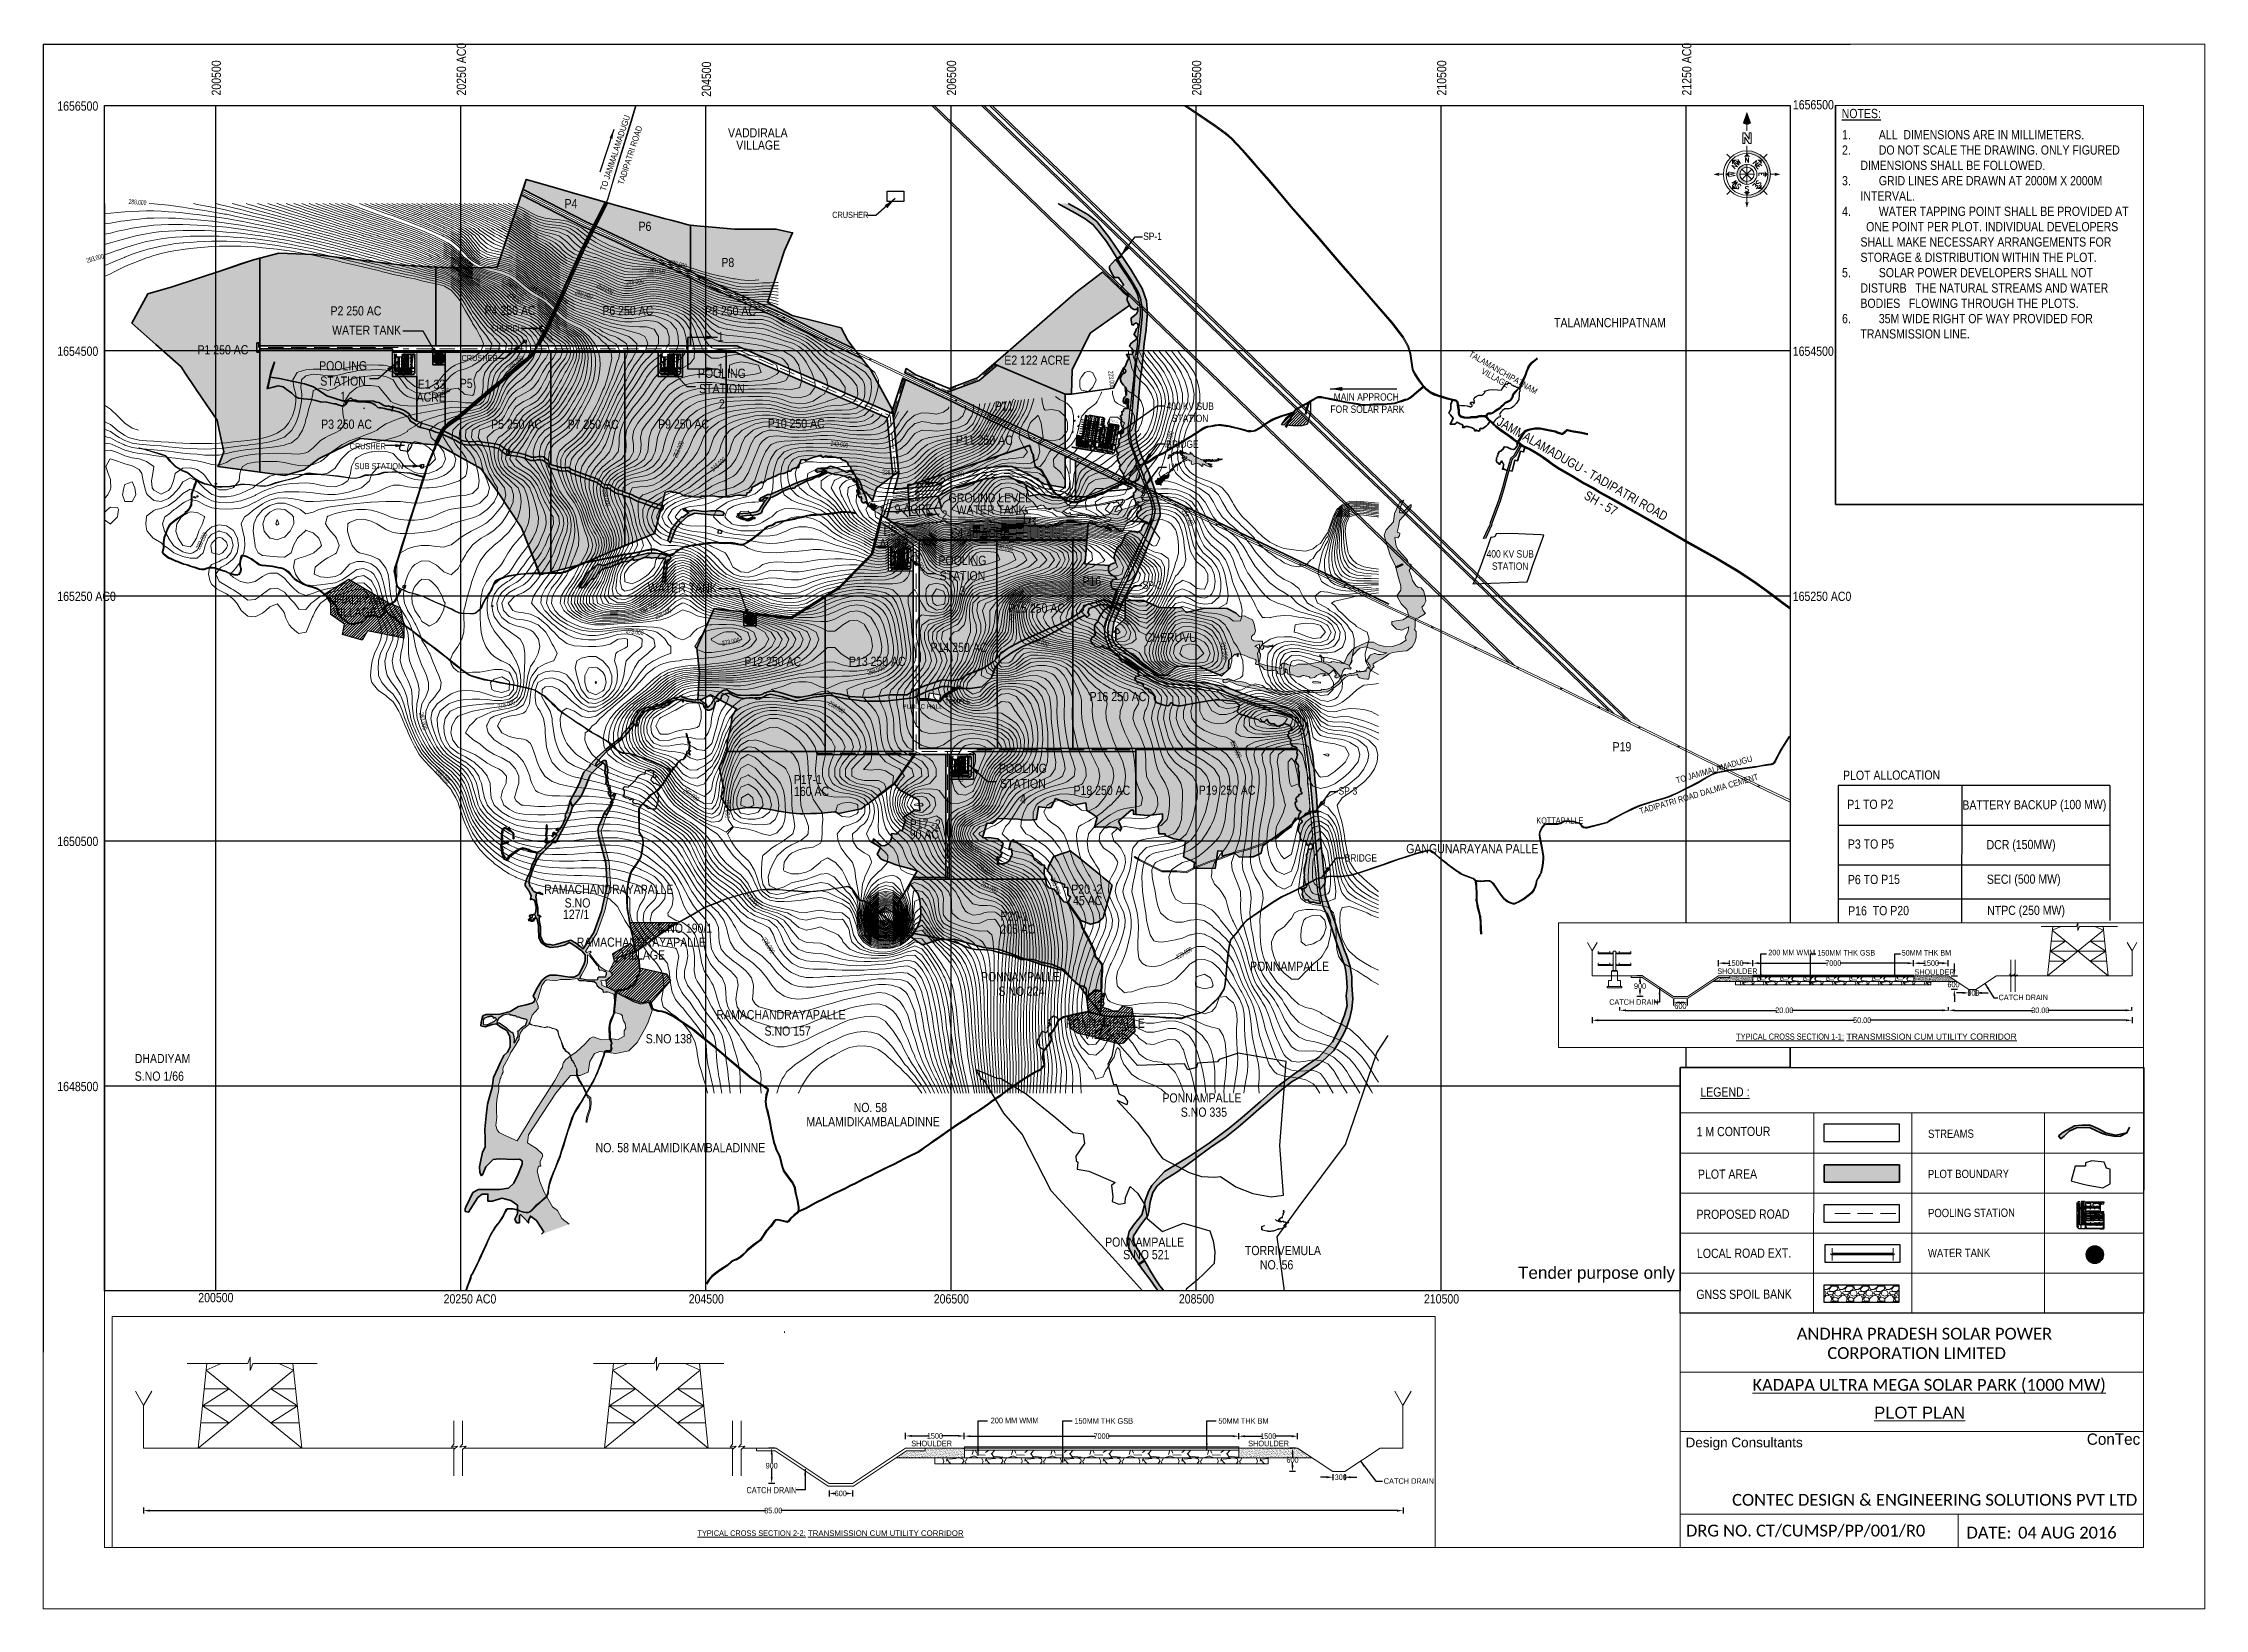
# Model space of a CAD drawing. Header units: metres. Extents: x 199095 to 216734, y 1644234 to 1657008.
import ezdxf
from ezdxf.enums import TextEntityAlignment as Align

# ---------------------------------------------------------------- set-up
doc = ezdxf.new("R2010")
doc.units = ezdxf.units.M
for name, pattern in [('400-ICT-1_400kV$0$HIDDEN', [0.375, 0.25, -0.125]), ('ACAD_ISO04W100', [30, 24, -3, 0, -3]), ('CENTER', [2, 1.25, -0.25, 0.25, -0.25]), ('CENTER2', [1.125, 0.75, -0.125, 0.125, -0.125]), ('DASHED', [0.75, 0.5, -0.25]), ('HIDDEN', [0.375, 0.25, -0.125]), ('HIDDENX2', [0.75, 0.5, -0.25]), ('PHANTOM2', [1.25, 0.625, -0.125, 0.125, -0.125, 0.125, -0.125])]:
    doc.linetypes.add(name, pattern=pattern)
for name, color, linetype in [('250 Ac', 10, 'Continuous'), ('50 mt cord', 254, 'Continuous'), ('A-Anno-Note', 1, 'Continuous'), ('Aelev-1', 5, 'Continuous'), ('BOUNDARY', 50, 'Continuous'), ('BT Road', 7, 'Continuous'), ('C-ANNO-MATC', 7, 'DASHED'), ('C-ANNO-MATC-PATT', 7, 'Continuous'), ('check dam', 254, 'Continuous'), ('CON TXT', 204, 'Continuous'), ('DHADIYAM VILLAGE', 253, 'Continuous'), ('DIM', 11, 'Continuous'), ('DW', 30, 'Continuous'), ('E-LAY-DIM', 7, 'Continuous'), ('E-LAY-FENC', 7, 'FENCELINE1'), ('E-LAY-ROAD', 7, 'Continuous'), ('ECEN', 4, 'CENTER'), ('EEQP', 2, 'Continuous'), ('FUR-F', 30, 'Continuous'), ('FURN', 136, 'Continuous'), ('G_B.T. ROAD', 1, 'Continuous'), ('G_CART TRACK', 6, 'DASHED'), ('GLASS', 130, 'Continuous'), ('GNSS SPOIL BANK', 7, 'Continuous'), ('GRID', 7, 'Continuous'), ('GRID LINES', 250, 'Continuous'), ('hid', 7, 'Continuous'), ('name power lines', 1, 'Continuous'), ('Names', 1, 'Continuous'), ("PLOT NO'S", 1, 'Continuous'), ('PONNAMPALLE VILLAGE', 253, 'Continuous'), ('RAMACHANDRAYAPALLE VILLAGE', 253, 'Continuous'), ('ROAD', 7, 'Continuous'), ('SINGLE CELL CULVERT', 7, 'Continuous'), ('text', 7, 'Continuous'), ('TITLE BOX', 7, 'Continuous'), ('TOILET', 7, 'Continuous'), ('TXT', 222, 'Continuous')]:
    doc.layers.add(name, color=color, linetype=linetype)
for name, color, linetype, true_color in [('APSPCL LAND', 7, 'Continuous', 0xd7ecd5), ('ASSIGNED LAND', 7, 'Continuous', 0xffffdb), ('Plot hatching', 7, 'Continuous', 0xffffdb)]:
    doc.layers.add(name, color=color, linetype=linetype, true_color=true_color)
for name, color, linetype, lineweight in [('CONC', 4, 'Continuous', 9), ('CONTOURS', 8, 'Continuous', 9), ('DOOR', 2, 'Continuous', 18), ('E-LAY-CNTRL', 1, 'CENTER', 0), ('E-LAY-EXIST', 8, 'HIDDEN', 0), ('e2', 2, 'Continuous', 18), ('e5', 7, 'Continuous', 13), ('L00', 8, 'Continuous', 9), ('L09', 6, 'Continuous', 9), ('L25', 5, 'Continuous', 25), ('PLOT BOUNDARY', 1, 'Continuous', 30), ('Plot Boundry', 1, 'Continuous', 50), ('rcc', 6, 'Continuous', 30), ('STREAM', 141, 'Continuous', 0), ('Wall', 6, 'Continuous', 70), ('WIN', 1, 'Continuous', 20)]:
    doc.layers.add(name, color=color, linetype=linetype, lineweight=lineweight)
doc.styles.add('ARI', font='arial.ttf')
doc.styles.add('HAND', font='techb___.ttf')
doc.styles.add('ROMANS', font='romans.shx')
doc.styles.get("Standard").update_dxf_attribs({"font": 'ARIALN.TTF'})
doc.styles.add('STYLE1', font='verdana.ttf')
doc.styles.add('style5', font='MTCORSVA.TTF')
doc.linetypes.add('FENCELINE1', pattern='A,0.25,-0.1,[133,ltypeshp.shx,S=0.1,R=0,X=-0.1,Y=0],-0.1,1', length=1.45)
doc.linetypes.add('PALLAV1', pattern='A,0.5,["X",Standard,S=0.1,R=0,X=-0.1,Y=-0.05],0.1', length=0.6)
doc.dimstyles.get("Standard").update_dxf_attribs({"dimtxt": 0.18, "dimasz": 0.18, "dimexe": 0.18, "dimexo": 0.0625, "dimgap": 0.09, "dimtad": 0, "dimtih": 1, "dimtoh": 1, "dimdec": 4, "dimzin": 0, "dimdsep": 46, "dimtxsty": 'Standard', "dimcen": 0.09, "dimadec": 0, "dimazin": 0, "dimtfac": 1, "dimtdec": 4, "dimtofl": 0, "dimtmove": 0, "dimatfit": 3, "dimfxl": 1, "dimtolj": 1, "dimtzin": 0, "dimarcsym": 0})
pattern_1 = [(37.5, (-166867.3926, -946132.2496), (-0.300005868, 9.1764982), [0, -7.239, 0, -8.09625, 0, -7.7390625]), (7.5, (-166867.393, -946132.25), (8.42856156, 13.440470636), [0, -3.90525, 0, -6.524625, 0, -2.5003125]), (327.5, (-166873.2505, -946132.25), (14.831106942, 0.026947213), [0, -2.38125, 0, -8.5725, 0, -11.191875]), (317.5, (-166873.25, -946132.25), (14.316683484, 4.17992481), [0, -1.190625, 0, -5.61975, 0, -6.429375])]
pattern_2 = [(45.000000035, (-1660894.54197, 1126554.72739), (-0.088388347702, 0.088388347594), [])]

# ---------------------------------------------------------------- blocks, each defined once
blk = doc.blocks.new('TWR_CTG_p')
for p, q in [((-750, 750), (-1750, 1250)), ((1750, 1250), (750, 750)), ((-750, -750), (-1750, -1250)), ((750, -750), (1750, -1250))]:
    blk.add_line(p, q)
for points in [[(-1750, -1250), (1750, -1250), (1750, 1250), (-1750, 1250)], [(-750, -750), (750, -750), (750, 750), (-750, 750)]]:
    blk.add_lwpolyline(points, close=True)
blk = doc.blocks.new('TWR_CTH_p')
for p, q in [((-750, 750), (-1750, 1250)), ((1750, 1250), (750, 750)), ((-750, -750), (-1750, -1250)), ((750, -750), (1750, -1250))]:
    blk.add_line(p, q)
for points in [[(-1750, -1250), (1750, -1250), (1750, 1250), (-1750, 1250)], [(-750, -750), (750, -750), (750, 750), (-750, 750)]]:
    blk.add_lwpolyline(points, close=True)
blk = doc.blocks.new('TWR_CC_p')
for p, q in [((-750, 750), (-1750, 1250)), ((1750, 1250), (750, 750)), ((-750, -750), (-1750, -1250)), ((750, -750), (1750, -1250))]:
    blk.add_line(p, q)
for points in [[(-1750, -1250), (1750, -1250), (1750, 1250), (-1750, 1250)], [(-750, -750), (750, -750), (750, 750), (-750, 750)]]:
    blk.add_lwpolyline(points, close=True)
blk = doc.blocks.new('TWR_CD_p')
for p, q in [((-750, 750), (-1750, 1750)), ((-100, 100), (-750, 750)), ((750, 750), (100, 100)), ((1750, 1750), (750, 750)), ((-1750, -1750), (-750, -750)), ((-100, -100), (-750, -750)), ((100, -100), (750, -750)), ((750, -750), (1750, -1750))]:
    blk.add_line(p, q)
for points in [[(-1750, -1750), (1750, -1750), (1750, 1750), (-1750, 1750)], [(-750, -750), (750, -750), (750, 750), (-750, 750)], [(-100, -100), (100, -100), (100, 100), (-100, 100)]]:
    blk.add_lwpolyline(points, close=True)
blk = doc.blocks.new('TWR_CTI_p')
for p, q in [((-750, 750), (-1750, 1750)), ((-100, 100), (-750, 750)), ((750, 750), (100, 100)), ((1750, 1750), (750, 750)), ((-1750, -1750), (-750, -750)), ((-100, -100), (-750, -750)), ((100, -100), (750, -750)), ((750, -750), (1750, -1750))]:
    blk.add_line(p, q)
for points in [[(-1750, -1750), (1750, -1750), (1750, 1750), (-1750, 1750)], [(-750, -750), (750, -750), (750, 750), (-750, 750)], [(-100, -100), (100, -100), (100, 100), (-100, 100)]]:
    blk.add_lwpolyline(points, close=True)
blk = doc.blocks.new('TWR_CTE_p')
for p, q in [((-750, 750), (-1750, 1750)), ((1750, 1750), (750, 750)), ((-1750, -1750), (-750, -750)), ((750, -750), (1750, -1750))]:
    blk.add_line(p, q)
for points in [[(-1750, -1750), (1750, -1750), (1750, 1750), (-1750, 1750)], [(-750, -750), (750, -750), (750, 750), (-750, 750)]]:
    blk.add_lwpolyline(points, close=True)
blk = doc.blocks.new('TWR_CTK_p')
for p, q in [((-750, 750), (-1750, 1750)), ((-100, 100), (-750, 750)), ((750, 750), (100, 100)), ((1750, 1750), (750, 750)), ((-1750, -1750), (-750, -750)), ((-100, -100), (-750, -750)), ((100, -100), (750, -750)), ((750, -750), (1750, -1750))]:
    blk.add_line(p, q)
for points in [[(-1750, -1750), (1750, -1750), (1750, 1750), (-1750, 1750)], [(-750, -750), (750, -750), (750, 750), (-750, 750)], [(-100, -100), (100, -100), (100, 100), (-100, 100)]]:
    blk.add_lwpolyline(points, close=True)
blk = doc.blocks.new('TWR_CTD_p')
for p, q in [((-750, 750), (-1750, 1250)), ((1750, 1250), (750, 750)), ((-750, -750), (-1750, -1250)), ((750, -750), (1750, -1250))]:
    blk.add_line(p, q)
for points in [[(-1750, -1250), (1750, -1250), (1750, 1250), (-1750, 1250)], [(-750, -750), (750, -750), (750, 750), (-750, 750)]]:
    blk.add_lwpolyline(points, close=True)
blk = doc.blocks.new('SS')
at = {"color": 8, "lineweight": -2}
blk.add_line((1.3, 98.5, 0.2), (1.3, 95.3, 0.2), dxfattribs=at)
at = {"layer": 'E-LAY-CNTRL', "color": 8}
for p, q in [((-174.4, 6.3, -0.2), (-174.8, 95.4, -0.1)), ((-148.1, -0.9), (-148.6, 95.8)), ((-120.6, -0.7), (-121, 96.3)), ((-110.1, 91.8), (-110.5, 96.5)), ((-100.9, 91.8), (-100.5, 96.7)), ((-96.3, 91.8), (-96.7, 96.8)), ((-87.1, 91.9), (-86.7, 96.9)), ((-68.6, 92), (-69.1, 97.2)), ((-59.4, 92), (-59, 97.4)), ((-29.5, 90.2), (-29.5, 97.9)), ((-23.6, 58.9, -0.1), (-23.7, 96.8, 0.1)), ((-15.7, 90.2), (-15.7, 98.2)), ((-120.9, 63.5), (-23.6, 63.9)), ((-120.7, 29.5), (0.1, 30)), ((-20.3, 55.6, 0.1), (-3.3, 55.7, 0.1)), ((0, 52.6, -0.1), (0.2, 2.9, -0.2)), ((-71, -0.5), (-162.6, -0.9)), ((-105.2, -0.7), (-3.1, -0.2))]:
    blk.add_line(p, q, dxfattribs=at)
for points in [[(-174.7, 86.8), (-174.8, 95.4)], [(-174.7, 86.8), (-174.8, 95.4)], [(-23.7, 96.8), (-121, 96.3)]]:
    blk.add_lwpolyline(points, dxfattribs=at)
for centre, start, end in [((-20.3, 58.9, -0.1), 180.25398, 270.25398), ((-3.3, 52.4, -0.1), 0.25398, 90.25398), ((-3.1, 3.1), 270.25398, 0.25398)]:
    blk.add_arc(centre, 3.27, start, end, dxfattribs=at)
at = {"layer": 'E-LAY-DIM', "color": 8}
for p, q in [((-2.3, 3.3, 0), (-5.2, 6.2, 0)), ((-2.3, 6.2, 0), (-5.1, 3.3, 0))]:
    blk.add_line(p, q, dxfattribs=at)
at = {"layer": 'E-LAY-DIM', "color": 8, "elevation": 0}
blk.add_lwpolyline([(-2.3, 6.2), (-2.3, 3.3), (-5.1, 3.3), (-5.2, 6.2)], close=True, dxfattribs=at)
at = {"layer": 'E-LAY-EXIST', "color": 8, "linetype": 'PHANTOM2'}
for p, q in [((-175.4, 5.7, -0.2), (-175.8, 95.4, -0.1)), ((-173.3, 6.9, -0.2), (-173.7, 95.4, -0.1)), ((-164.6, 99.3), (-167.6, 99.3)), ((-164.6, 90.1), (-167.6, 90.1)), ((-164.6, 80.9), (-167.6, 80.9)), ((-166.6, 99.3), (-166.5, 90.1)), ((-166.5, 90.1), (-166.5, 80.9)), ((-166.5, 80.9), (-166.4, 71.6)), ((-166.1, 99.2), (-166.2, 99.4)), ((-166.1, 99.4), (-166.2, 99.2)), ((-166.1, 97.8), (-166.1, 100.8)), ((-156.9, 99.8), (-166.1, 99.7)), ((-156.9, 98.9), (-166.1, 98.9)), ((-166.1, 91.6), (-166.1, 88.6)), ((-166.1, 82.4), (-166, 79.4)), ((-165.7, 99.3), (-165.7, 90.1)), ((-165.7, 90.1), (-165.6, 80.9)), ((-165.6, 80.9), (-165.6, 71.6)), ((-163.5, 14.5), (-163.8, 98.9)), ((-161.2, 14.5), (-161.5, 98.9)), ((-158.8, 14.5), (-159.2, 98.9)), ((-155.4, 99.3), (-158.4, 99.3)), ((-156.9, 97.8), (-156.9, 100.8)), ((-149.2, 2.4, -0.2), (-149.6, 95.8, -0.1)), ((-147.1, 2.4, -0.2), (-147.5, 95.9, -0.1)), ((-143.9, 99.4), (-146.9, 99.4)), ((-145.4, 97.9), (-145.4, 100.9)), ((-136.2, 99.9), (-145.4, 99.8)), ((-136.2, 99), (-145.4, 99)), ((-142.7, 14.6), (-143.1, 99)), ((-140.4, 14.6), (-140.8, 99)), ((-138.1, 14.6), (-138.5, 99)), ((-134.7, 99.4), (-137.7, 99.4)), ((-136.2, 97.9), (-136.2, 100.9)), ((-127, 99.9), (-136.2, 99.9)), ((-127, 99), (-136.2, 99)), ((-133.5, 14.6), (-133.9, 99)), ((-131.2, 14.6), (-131.6, 99)), ((-128.9, 14.6), (-129.3, 99)), ((-125.5, 99.5), (-128.5, 99.5)), ((-125.4, 81), (-128.4, 81)), ((-127.3, 81), (-127.3, 71.8)), ((-127, 98), (-127, 101)), ((-126.9, 82.5), (-126.9, 79.5)), ((-126.5, 81), (-126.4, 71.8)), ((-53.3, 92), (-56.3, 92)), ((-54.8, 90.5), (-54.8, 93.5)), ((-45.6, 92.5), (-54.8, 92.4)), ((-45.6, 91.6), (-54.8, 91.6)), ((-49.4, 81.4), (-52.4, 81.4)), ((-50.8, 79.9), (-50.9, 82.9)), ((-41.6, 81.8), (-50.9, 81.8)), ((-41.6, 81), (-50.9, 80.9)), ((-44.1, 92.1), (-47.1, 92)), ((-45.6, 90.6), (-45.6, 93.6)), ((-40.1, 81.4), (-43.1, 81.4)), ((-41.6, 79.9), (-41.6, 82.9)), ((-32.4, 81.9), (-41.6, 81.8)), ((-32.4, 81), (-41.6, 81)), ((-41, 90.6), (-41, 93.6)), ((-31.8, 92.5), (-41, 92.5)), ((-31.8, 91.7), (-41, 91.6)), ((-30.9, 81.5), (-33.9, 81.4)), ((-30.3, 92.1), (-33.3, 92.1)), ((-32.8, 72.2), (-32.9, 81.5)), ((-32.4, 80), (-32.4, 83)), ((-32, 72.2), (-32, 81.5)), ((-31.8, 90.6), (-31.8, 93.6)), ((-175.4, 5.7, 0.2), (-162.9, -2, 0.2)), ((-162.6, -0.9), (-174.4, 6.3)), ((-173.3, 6.9, 0.1), (-162.3, 0.2, 0.1)), ((-164.5, 71.7), (-167.5, 71.6)), ((-164.5, 62.4), (-167.5, 62.4)), ((-164.4, 50.9), (-167.4, 50.9)), ((-164.4, 41.7), (-167.4, 41.7)), ((-164.3, 32.5), (-167.3, 32.5)), ((-164.3, 23.3), (-167.3, 23.3)), ((-164.3, 14.1), (-167.3, 14)), ((-163.6, 9.4), (-166.8, 5.8)), ((-166.8, 9.3), (-163.6, 5.8)), ((-166.4, 71.6), (-166.4, 62.4)), ((-166.4, 50.9), (-166.3, 41.7)), ((-166.3, 41.7), (-166.3, 32.5)), ((-166.3, 32.5), (-166.2, 23.3)), ((-166.2, 23.3), (-166.2, 14)), ((-166, 71.6), (-166.1, 71.7)), ((-166, 71.7), (-166.1, 71.6)), ((-166, 70.2), (-166, 73.1)), ((-156.8, 72.1), (-166, 72.1)), ((-156.8, 71.3), (-166, 71.2)), ((-166, 63.9), (-166, 60.9)), ((-165.9, 52.4), (-165.9, 49.4)), ((-165.9, 40.2), (-165.9, 43.2)), ((-156.7, 42.2), (-165.9, 42.1)), ((-165.8, 41.6), (-165.9, 41.8)), ((-165.8, 41.8), (-165.9, 41.6)), ((-156.7, 41.3), (-165.9, 41.3)), ((-165.8, 34), (-165.8, 31)), ((-165.8, 24.8), (-165.8, 21.8)), ((-165.8, 12.6), (-165.8, 15.5)), ((-156.5, 14.5), (-165.8, 14.5)), ((-165.7, 14), (-165.8, 14.1)), ((-165.7, 14.1), (-165.8, 14)), ((-156.5, 13.7), (-165.8, 13.6)), ((-115.8, 78.8), (-165.6, 78.6)), ((-115.8, 76.5), (-165.6, 76.3)), ((-115.8, 74.2), (-165.6, 74)), ((-165.6, 71.6), (-165.5, 62.4)), ((-165.5, 50.9), (-165.4, 41.7)), ((-165.4, 41.7), (-165.4, 32.5)), ((-165.4, 32.5), (-165.4, 23.3)), ((-165.4, 23.3), (-165.3, 14)), ((-162.3, 0.2, 0.1), (-151.4, 0.2, 0.1)), ((-155.3, 71.7), (-158.3, 71.7)), ((-155.2, 41.7), (-158.2, 41.7)), ((-155, 14.1), (-158, 14.1)), ((-156.8, 70.2), (-156.8, 73.2)), ((-156.7, 40.2), (-156.7, 43.2)), ((-156.5, 12.6), (-156.5, 15.6)), ((-143.8, 71.7), (-146.8, 71.7)), ((-143.6, 41.8), (-146.6, 41.8)), ((-143.5, 14.1), (-146.5, 14.1)), ((-145.3, 70.2), (-145.3, 73.2)), ((-136.1, 72.2), (-145.3, 72.2)), ((-136.1, 71.3), (-145.3, 71.3)), ((-145.1, 40.3), (-145.2, 43.3)), ((-135.9, 42.3), (-145.1, 42.2)), ((-135.9, 41.4), (-145.1, 41.4)), ((-145, 12.6), (-145, 15.6)), ((-135.8, 14.6), (-145, 14.6)), ((-135.8, 13.7), (-145, 13.7)), ((-144.9, 0.2, 0.1), (-123.9, 0.3, 0)), ((-115.7, 58), (-142.9, 57.9)), ((-115.7, 55.7), (-140.6, 55.6)), ((-115.7, 53.4), (-138.3, 53.3)), ((-134.6, 71.8), (-137.6, 71.8)), ((-134.4, 41.8), (-137.4, 41.8)), ((-134.3, 14.2), (-137.3, 14.2)), ((-136.1, 70.3), (-136.1, 73.3)), ((-126.8, 72.3), (-136.1, 72.2)), ((-126.8, 71.4), (-136.1, 71.3)), ((-135.9, 40.3), (-135.9, 43.3)), ((-126.7, 42.3), (-135.9, 42.3)), ((-126.7, 41.4), (-135.9, 41.4)), ((-135.8, 12.7), (-135.8, 15.7)), ((-126.6, 14.7), (-135.8, 14.6)), ((-126.6, 13.8), (-135.8, 13.7)), ((-115.7, 48.8), (-133.7, 48.8)), ((-115.6, 46.5), (-131.3, 46.5)), ((-115.6, 44.2), (-129, 44.2)), ((-125.3, 71.8), (-128.3, 71.8)), ((-125.3, 60.3), (-128.3, 60.3)), ((-125.3, 51.1), (-128.3, 51.1)), ((-125.2, 41.9), (-128.2, 41.9)), ((-125.1, 14.2), (-128.1, 14.2)), ((-127.2, 60.3), (-127.2, 51.1)), ((-127.2, 51.1), (-127.1, 41.9)), ((-126.8, 70.3), (-126.9, 73.3)), ((-126.8, 61.8), (-126.8, 58.8)), ((-126.8, 52.6), (-126.7, 49.6)), ((-126.7, 40.4), (-126.7, 43.4)), ((-126.6, 12.7), (-126.6, 15.7)), ((-126.4, 60.3), (-126.3, 51.1)), ((-126.3, 51.1), (-126.3, 41.9)), ((-32.8, 79.1), (-59.6, 79)), ((-32.8, 76.8), (-59.6, 76.7)), ((-32.8, 74.5), (-59.6, 74.4)), ((-32.8, 58.4), (-59.5, 58.3)), ((-32.7, 56.1), (-59.5, 56)), ((-32.7, 53.8), (-59.5, 53.7)), ((-30.9, 72.2), (-33.9, 72.2)), ((-30.8, 60.7), (-33.8, 60.7)), ((-32.8, 60.7), (-32.7, 51.5)), ((-32.4, 70.7), (-32.4, 73.7)), ((-32.3, 62.2), (-32.3, 59.2)), ((-31.9, 60.7), (-31.9, 51.5)), ((-162.9, -2, 0.2), (-117.7, -1.8, 0.1))]:
    blk.add_line(p, q, dxfattribs=at)
at = {"layer": 'E-LAY-EXIST', "color": 8}
for p, q in [((-122.1, 96.3, 0), (-122.1, 94.7, 0)), ((-121.7, 2.5, -0.2), (-122.1, 94.7, -0.2)), ((-119.8, 66.8, 0), (-119.9, 93.7, -0.2)), ((-25.9, 95.2, 0.5), (-118.9, 94.8, 0)), ((-12.1, 98.4, 0), (-117.9, 97.9, 0)), ((-114.2, 87.2), (-117.1, 84.3)), ((-114.2, 84.3), (-117.1, 87.2)), ((-113.9, 81.1), (-116.9, 81.1)), ((-115.8, 71.9), (-115.8, 81.1)), ((-115.4, 79.6), (-115.4, 82.6)), ((-106.2, 81.6), (-115.4, 81.5)), ((-106.1, 80.7), (-115.4, 80.7)), ((-114.9, 71.9), (-114.9, 81.1)), ((-108.6, 91.8), (-111.6, 91.8)), ((-110.1, 90.3), (-110.1, 93.3)), ((-100.9, 92.2), (-110.1, 92.2)), ((-100.9, 91.4), (-110.1, 91.3)), ((-104.7, 81.1), (-107.6, 81.1)), ((-106.1, 79.6), (-106.2, 82.6)), ((-96.9, 81.6), (-106.2, 81.6)), ((-96.9, 80.7), (-106.1, 80.7)), ((-99.4, 91.8), (-102.4, 91.8)), ((-100.9, 90.3), (-100.9, 93.3)), ((-95.4, 81.2), (-98.4, 81.2)), ((-94.8, 91.8), (-97.8, 91.8)), ((-96.9, 79.7), (-96.9, 82.7)), ((-87.7, 81.6), (-96.9, 81.6)), ((-87.7, 80.8), (-96.9, 80.7)), ((-96.3, 90.3), (-96.3, 93.3)), ((-87.1, 92.3), (-96.3, 92.3)), ((-87.1, 91.4), (-96.3, 91.4)), ((-86.2, 81.2), (-89.2, 81.2)), ((-85.6, 91.9), (-88.6, 91.9)), ((-88.1, 72), (-88.2, 81.2)), ((-87.7, 79.7), (-87.7, 82.7)), ((-78.5, 81.7), (-87.7, 81.6)), ((-78.5, 80.8), (-87.7, 80.8)), ((-87.2, 72), (-87.3, 81.2)), ((-87.1, 90.4), (-87.1, 93.4)), ((-77, 81.3), (-80, 81.2)), ((-78.5, 82.7), (-78.5, 79.8)), ((-67.8, 81.3), (-70.8, 81.3)), ((-67.1, 92), (-70.1, 91.9)), ((-69.3, 79.8), (-69.3, 82.8)), ((-60.1, 81.8), (-69.3, 81.7)), ((-60.1, 80.9), (-69.3, 80.9)), ((-68.6, 90.5), (-68.6, 93.4)), ((-59.4, 92.4), (-68.6, 92.4)), ((-59.4, 91.6), (-68.6, 91.5)), ((-58.6, 81.3), (-61.6, 81.3)), ((-57.9, 92), (-60.9, 92)), ((-60.5, 72.1), (-60.5, 81.3)), ((-60.1, 79.8), (-60.1, 82.8)), ((-59.6, 72.1), (-59.6, 81.3)), ((-59.4, 90.5), (-59.4, 93.5)), ((-39.5, 92.1), (-42.5, 92.1)), ((-26.8, 84.9, 0), (-29.7, 82, 0)), ((-26.8, 82, 0), (-29.7, 84.8, 0)), ((-24.7, 67.1, -0.1), (-24.8, 94.1, 0)), ((-22.5, 58.9, 0), (-22.6, 94.1, 0)), ((-11.8, 95.2, 0.5), (-21.6, 95.2, 0.5)), ((-12.1, 98.4, 0), (1.3, 98.5, 0)), ((1.3, 95.3, -0.1), (-12.1, 95.2, -0.2)), ((-119.7, 32.8, 0), (-119.8, 60.2, 0)), ((-119.5, 2.5, -0.2), (-119.6, 26.5, 0)), ((-116.1, 38.9), (-118.9, 36)), ((-116, 36), (-118.9, 38.9)), ((-117.7, 64.6, 0.1), (-26.9, 65, -0.2)), ((-117.6, 62.4, 0), (-26.8, 62.8, -0.1)), ((-117.6, 28.4, 0), (-26.7, 28.8, -0.2)), ((-117.5, 30.6, 0), (-26.7, 31, -0.2)), ((-117.4, 0.4, 0), (-26.6, 0.8)), ((-113.8, 71.9), (-116.8, 71.9)), ((-113.8, 60.4), (-116.8, 60.3)), ((-113.9, 2.8), (-116.8, 5.7)), ((-113.7, 51.1), (-116.7, 51.1)), ((-113.7, 41.9), (-116.7, 41.9)), ((-113.9, 5.7), (-116.7, 2.8)), ((-113.7, 32.7), (-116.6, 32.7)), ((-113.6, 21.2), (-116.6, 21.2)), ((-113.6, 12), (-116.6, 12)), ((-115.7, 60.3), (-115.7, 51.1)), ((-115.7, 51.1), (-115.6, 41.9)), ((-115.6, 41.9), (-115.6, 32.7)), ((-115.5, 21.2), (-115.5, 12)), ((-115.3, 70.4), (-115.3, 73.4)), ((-115.3, 61.8), (-115.3, 58.9)), ((-115.2, 52.6), (-115.2, 49.6)), ((-115.2, 43.4), (-115.2, 40.4)), ((-115.2, 34.2), (-115.1, 31.2)), ((-115.1, 22.7), (-115.1, 19.7)), ((-115.1, 13.5), (-115.1, 10.5)), ((-105.8, 12.4), (-115.1, 12.4)), ((-105.8, 11.6), (-115.1, 11.5)), ((-88.1, 78.9), (-114.9, 78.8)), ((-88.1, 76.6), (-114.9, 76.5)), ((-88.1, 74.3), (-114.9, 74.2)), ((-114.8, 60.4), (-114.8, 51.1)), ((-88, 58.2), (-114.8, 58)), ((-88, 55.9), (-114.8, 55.7)), ((-88, 53.6), (-114.8, 53.4)), ((-114.8, 51.1), (-114.8, 41.9)), ((-88, 49), (-114.8, 48.8)), ((-88, 46.6), (-114.8, 46.5)), ((-88, 44.3), (-114.8, 44.2)), ((-114.8, 41.9), (-114.7, 32.7)), ((-88, 39.7), (-114.8, 39.6)), ((-88, 37.4), (-114.7, 37.3)), ((-87.9, 35.1), (-114.7, 35)), ((-114.7, 21.2), (-114.6, 12)), ((-87.9, 19), (-114.7, 18.9)), ((-87.9, 16.7), (-114.6, 16.6)), ((-87.9, 14.4), (-114.6, 14.3)), ((-104.3, 12), (-107.3, 12)), ((-105.9, 13.5), (-105.8, 10.5)), ((-96.6, 12.5), (-105.8, 12.4)), ((-96.6, 11.6), (-105.8, 11.6)), ((-95.1, 12.1), (-98.1, 12)), ((-96.6, 13.5), (-96.6, 10.6)), ((-87.4, 12.5), (-96.6, 12.5)), ((-87.4, 11.7), (-96.6, 11.6)), ((-86.2, 72), (-89.2, 72)), ((-86.1, 60.5), (-89.1, 60.5)), ((-86.1, 51.3), (-89.1, 51.3)), ((-86, 42), (-89, 42)), ((-86, 32.8), (-89, 32.8)), ((-86, 21.3), (-89, 21.3)), ((-85.9, 12.1), (-88.9, 12.1)), ((-88.1, 60.5), (-88, 51.3)), ((-88, 51.3), (-88, 42)), ((-88, 42), (-87.9, 32.8)), ((-87.9, 21.3), (-87.8, 12.1)), ((-87.7, 70.5), (-87.7, 73.5)), ((-87.6, 62), (-87.6, 59)), ((-78.4, 60.9), (-87.6, 60.9)), ((-78.4, 60.1), (-87.6, 60)), ((-87.6, 52.8), (-87.6, 49.8)), ((-87.6, 43.5), (-87.5, 40.5)), ((-87.5, 34.3), (-87.5, 31.3)), ((-78.3, 33.3), (-87.5, 33.3)), ((-78.3, 32.4), (-87.5, 32.4)), ((-87.5, 22.8), (-87.4, 19.8)), ((-87.4, 13.6), (-87.4, 10.6)), ((-78.2, 12.6), (-87.4, 12.5)), ((-78.2, 11.7), (-87.4, 11.7)), ((-60.5, 79), (-87.3, 78.9)), ((-60.5, 76.7), (-87.3, 76.6)), ((-60.5, 74.4), (-87.3, 74.3)), ((-87.2, 60.5), (-87.2, 51.3)), ((-60.4, 58.3), (-87.2, 58.2)), ((-60.4, 56), (-87.2, 55.9)), ((-60.4, 53.7), (-87.2, 53.6)), ((-87.2, 51.3), (-87.1, 42)), ((-60.4, 49.1), (-87.1, 49)), ((-60.4, 46.8), (-87.1, 46.7)), ((-60.3, 44.5), (-87.1, 44.3)), ((-87.1, 42), (-87.1, 32.8)), ((-60.3, 39.9), (-87.1, 39.7)), ((-60.3, 37.6), (-87.1, 37.4)), ((-60.3, 35.3), (-87.1, 35.1)), ((-87, 21.3), (-87, 12.1)), ((-60.2, 19.1), (-87, 19)), ((-60.2, 16.8), (-87, 16.7)), ((-60.2, 14.5), (-87, 14.4)), ((-76.9, 60.5), (-79.9, 60.5)), ((-76.8, 32.9), (-79.8, 32.9)), ((-76.7, 12.1), (-79.7, 12.1)), ((-78.4, 62), (-78.4, 59)), ((-78.3, 34.4), (-78.3, 31.4)), ((-78.2, 13.6), (-78.2, 10.6)), ((-69, 12.6), (-78.2, 12.6)), ((-69, 11.7), (-78.2, 11.7)), ((-67.7, 60.6), (-70.7, 60.5)), ((-67.6, 32.9), (-70.6, 32.9)), ((-67.5, 12.2), (-70.5, 12.2)), ((-69.2, 62.1), (-69.2, 59.1)), ((-60, 61), (-69.2, 61)), ((-60, 60.2), (-69.2, 60.1)), ((-69.1, 34.4), (-69.1, 31.4)), ((-59.9, 33.4), (-69.1, 33.3)), ((-59.9, 32.5), (-69.1, 32.5)), ((-69, 13.7), (-69, 10.7)), ((-59.8, 12.6), (-69, 12.6)), ((-59.8, 11.8), (-69, 11.7)), ((-58.5, 72.1), (-61.5, 72.1)), ((-58.5, 60.6), (-61.5, 60.6)), ((-58.4, 51.4), (-61.4, 51.4)), ((-58.4, 42.2), (-61.4, 42.2)), ((-58.4, 33), (-61.4, 32.9)), ((-58.3, 21.4), (-61.3, 21.4)), ((-58.3, 12.2), (-61.3, 12.2)), ((-60.4, 60.6), (-60.4, 51.4)), ((-60.4, 51.4), (-60.3, 42.2)), ((-60.3, 42.2), (-60.3, 32.9)), ((-60.2, 21.4), (-60.2, 12.2)), ((-60, 70.6), (-60, 73.6)), ((-60, 62.1), (-60, 59.1)), ((-59.9, 52.9), (-59.9, 49.9)), ((-59.9, 43.7), (-59.9, 40.7)), ((-59.9, 34.4), (-59.9, 31.5)), ((-59.8, 22.9), (-59.8, 19.9)), ((-59.8, 13.7), (-59.8, 10.7)), ((-59.5, 60.6), (-59.5, 51.4)), ((-59.5, 51.4), (-59.5, 42.2)), ((-59.5, 42.2), (-59.4, 33)), ((-59.4, 21.4), (-59.3, 12.2)), ((-24.6, 58.9, -0.1), (-24.7, 60.7, -0.1)), ((-4.6, 34.7), (-4.6, 31.7)), ((-117.7, -1.8, 0.1), (-26.6, -1.4))]:
    blk.add_line(p, q, dxfattribs=at)
for points in [[(-114.2, 87.2), (-114.2, 84.3), (-117.1, 84.3), (-117.1, 87.2)], [(-84.8, 89), (-84.7, 83.8), (-86.7, 83.8), (-86.8, 89)], [(-70.2, 89), (-70.2, 83.9), (-72.2, 83.9), (-72.2, 89)], [(-29.4, 90.2), (-29.5, 90.2), (-29.5, 90.1), (-29.4, 90.1)], [(-116.1, 38.9), (-116, 36), (-118.9, 36), (-118.9, 38.9)], [(-113.9, 5.7), (-113.9, 2.8), (-116.7, 2.8), (-116.8, 5.7)], [(-1.6, 61.5), (-1.7, 61.5), (-1.7, 61.4), (-1.6, 61.4)]]:
    blk.add_lwpolyline(points, close=True, dxfattribs=at)
for points, elevation in [([(-26.8, 84.9), (-26.8, 82), (-29.7, 82), (-29.7, 84.8)], 0), ([(-15.5, 61.5), (-15.6, 61.5), (-15.6, 61.4), (-15.5, 61.4)], -0.2)]:
    blk.add_lwpolyline(points, close=True, dxfattribs=dict(at, elevation=elevation))
at = {"layer": 'E-LAY-EXIST', "color": 8, "linetype": 'PHANTOM2'}
for points in [[(-2.4, 90.8), (-2.4, 89.7), (-15.1, 89.6), (-15.1, 90.7)], [(-0.5, 91.5), (-3.1, 91.5), (-3.1, 88.9), (-0.5, 88.9)], [(-1.2, 90.8), (-2.4, 90.8), (-2.4, 89.7), (-1.2, 89.7)], [(-1.8, 90.3), (-1.9, 90.3), (-1.9, 90.2), (-1.8, 90.2)], [(-163.6, 9.4), (-163.6, 5.8), (-166.8, 5.8), (-166.8, 9.3)], [(-2.3, 62.1), (-2.3, 60.9), (-14.9, 60.9), (-14.9, 62)], [(-0.4, 62.7), (-3, 62.7), (-3, 60.1), (-0.4, 60.1)], [(-1.1, 62), (-2.3, 62), (-2.3, 60.9), (-1.1, 60.9)]]:
    blk.add_lwpolyline(points, close=True, dxfattribs=at)
for points in [[(-3.8, 90.2), (0.2, 90.2)], [(-3.1, 88.9), (-0.5, 91.5)], [(-0.5, 88.9), (-3.1, 91.5)], [(-3.7, 61.4), (0.3, 61.4)], [(-3, 60.1), (-0.4, 62.7)], [(-0.4, 60.1), (-3, 62.7)]]:
    blk.add_lwpolyline(points, dxfattribs=at)
at = {"layer": 'E-LAY-EXIST', "color": 8, "linetype": 'PHANTOM2', "elevation": -0.2}
for points in [[(-17.5, 61.4), (-13.5, 61.4)], [(-16.8, 60.1), (-14.2, 62.7)], [(-14.2, 60.1), (-16.8, 62.7)]]:
    blk.add_lwpolyline(points, dxfattribs=at)
for points in [[(-14.2, 62.7), (-16.8, 62.7), (-16.8, 60.1), (-14.2, 60.1)], [(-14.9, 62), (-16.1, 62), (-16.1, 60.8), (-14.9, 60.9)]]:
    blk.add_lwpolyline(points, close=True, dxfattribs=at)
at = {"layer": 'E-LAY-EXIST', "color": 8}
for centre, radius, start, end in [((-118.9, 93.7, 0), 1.08, 90.25398, 180.25398), ((-117.9, 99, 0), 1.08, 180.25398, 270.25398), ((-25.9, 94.1, 0), 1.08, 0.25398, 90.25398), ((-21.6, 94.1, 0), 1.08, 90.25398, 180.25398), ((-117.4, 2.6, -0.2), 4.35, 180.25398, 270.25398), ((-117.6, 66.8, 0), 2.19, 180.25398, 270.25398), ((-117.6, 60.2, 0), 2.19, 90.25398, 180.25398), ((-117.5, 32.8, 0), 2.19, 180.25398, 270.25398), ((-117.5, 26.3, 0), 2.19, 90.25398, 180.25398), ((-117.4, 2.6, -0.2), 2.19, 180.25398, 270.25398), ((-26.9, 67.2, -0.2), 2.19, 270.25398, 0.25398), ((-26.8, 60.6, -0.2), 2.19, 0.25398, 90.25398), ((-20.3, 58.9, -0.1), 4.35, 180.25398, 270.25398)]:
    blk.add_arc(centre, radius, start, end, dxfattribs=at)
at = {"layer": 'E-LAY-EXIST', "color": 8, "linetype": 'PHANTOM2'}
for centre, start, end in [((-151.4, 2.4, -0.2), 270.25398, 0.25398), ((-144.9, 2.4, -0.2), 180.25398, 270.25398)]:
    blk.add_arc(centre, 2.19, start, end, dxfattribs=at)
at = {"layer": 'E-LAY-ROAD', "color": 8, "ltscale": 2500}
for p, q in [((-50.6, 12.7), (-59.8, 12.6)), ((-50.5, 11.8), (-59.8, 11.8)), ((-32.7, 49.2), (-59.5, 49.1)), ((-32.7, 46.9), (-59.5, 46.8)), ((-32.7, 44.6), (-59.5, 44.5)), ((-32.7, 40), (-59.5, 39.9)), ((-32.7, 37.7), (-59.4, 37.6)), ((-32.7, 35.4), (-59.4, 35.3)), ((-32.6, 19.2), (-59.4, 19.1)), ((-32.6, 16.9), (-59.4, 16.8)), ((-32.6, 14.6), (-59.3, 14.5)), ((-49.1, 12.3), (-52, 12.2)), ((-50.6, 13.8), (-50.5, 10.8)), ((-41.3, 12.7), (-50.6, 12.7)), ((-41.3, 11.9), (-50.5, 11.8)), ((-39.8, 12.3), (-42.8, 12.3)), ((-41.3, 13.8), (-41.3, 10.8)), ((-32.1, 12.8), (-41.3, 12.7)), ((-32.1, 11.9), (-41.3, 11.9)), ((-30.8, 51.5), (-33.8, 51.5)), ((-30.8, 42.3), (-33.7, 42.3)), ((-30.7, 33.1), (-33.7, 33.1)), ((-30.7, 21.6), (-33.7, 21.5)), ((-30.6, 12.3), (-33.6, 12.3)), ((-32.7, 51.5), (-32.7, 42.3)), ((-32.7, 42.3), (-32.6, 33.1)), ((-32.6, 21.6), (-32.5, 12.3)), ((-32.3, 53), (-32.3, 50)), ((-32.3, 43.8), (-32.2, 40.8)), ((-32.2, 34.6), (-32.2, 31.6)), ((-32.2, 23), (-32.2, 20.1)), ((-32.1, 13.8), (-32.1, 10.8)), ((-22.9, 12.8), (-32.1, 12.8)), ((-22.9, 11.9), (-32.1, 11.9)), ((-31.9, 51.5), (-31.8, 42.3)), ((-5.1, 49.3), (-31.8, 49.2)), ((-5.1, 47), (-31.8, 46.9)), ((-5, 44.7), (-31.8, 44.6)), ((-31.8, 42.3), (-31.8, 33.1)), ((-5, 40.1), (-31.8, 40)), ((-5, 37.8), (-31.8, 37.7)), ((-5, 35.5), (-31.8, 35.4)), ((-31.7, 21.6), (-31.7, 12.3)), ((-4.9, 19.4), (-31.7, 19.2)), ((-4.9, 17.1), (-31.7, 16.9)), ((-4.9, 14.8), (-31.7, 14.6)), ((-26.7, 31, -0.2), (-3.2, 31.1, -0.2)), ((-26.7, 28.8, -0.2), (-3.2, 29, -0.2)), ((-26.6, 0.8), (-3.1, 0.9)), ((-21.4, 12.4), (-24.4, 12.4)), ((-22.9, 13.9), (-22.9, 10.9)), ((-13.7, 12.8), (-22.9, 12.8)), ((-13.7, 12.8), (-22.9, 12.8)), ((-13.7, 12), (-22.9, 11.9)), ((-13.7, 12), (-22.9, 11.9)), ((-3.3, 56.8, -0.1), (-20.3, 56.7, -0.1)), ((-3.3, 54.6, -0.1), (-20.3, 54.5, -0.1)), ((-12.2, 12.4), (-15.2, 12.4)), ((-13.7, 13.9), (-13.7, 10.9)), ((-4.5, 12.9), (-13.7, 12.8)), ((-4.5, 12), (-13.7, 12)), ((-3.1, 51.6), (-6.1, 51.6)), ((-3.1, 42.4), (-6.1, 42.4)), ((-3.1, 33.2), (-6.1, 33.2)), ((-3, 21.7), (-6, 21.7)), ((-3, 12.5), (-6, 12.5)), ((-5.1, 51.6), (-5, 42.4)), ((-5, 42.4), (-5, 33.2)), ((-4.9, 21.7), (-4.9, 12.5)), ((-4.6, 53.1), (-4.6, 50.1)), ((-4.6, 43.9), (-4.6, 40.9)), ((-4.5, 23.2), (-4.5, 20.2)), ((-4.5, 14), (-4.5, 11)), ((-4.2, 51.6), (-4.2, 42.4)), ((-4.2, 42.4), (-4.1, 33.2)), ((-4.1, 21.7), (-4, 12.5)), ((-1, 33.3, -0.2), (-1.1, 52.4, -0.1)), ((-0.9, 3, -0.3), (-1, 26.8, -0.2)), ((-26.6, -1.4), (-3.1, -1.3))]:
    blk.add_line(p, q, dxfattribs=at)
at = {"layer": 'E-LAY-ROAD', "color": 8}
blk.add_line((1.3, 2.9, -0.1), (1, 52.6, 0), dxfattribs=at)
at = {"layer": 'E-LAY-ROAD', "color": 8, "ltscale": 2500}
for points in [[(-31.5, 90.1), (-27.4, 90.1)], [(-30.8, 88.8), (-28.2, 91.4)], [(-28.2, 88.8), (-30.8, 91.4)], [(-29.5, 88.1), (-29.5, 92.1)], [(-17.7, 90.2), (-13.6, 90.2)], [(-16.9, 88.9), (-14.3, 91.5)], [(-14.3, 88.9), (-16.9, 91.5)], [(-15.6, 88.1), (-15.6, 92.2)]]:
    blk.add_lwpolyline(points, dxfattribs=at)
for points in [[(-28.2, 91.4), (-30.8, 91.4), (-30.8, 88.8), (-28.2, 88.8)], [(-28.9, 90.7), (-30, 90.7), (-30, 89.5), (-28.9, 89.5)], [(-16.2, 90.7), (-16.2, 89.6), (-28.9, 89.5), (-28.9, 90.7)], [(-14.3, 91.5), (-16.9, 91.5), (-16.9, 88.9), (-14.3, 88.9)], [(-15.1, 90.7), (-16.2, 90.7), (-16.2, 89.6), (-15.1, 89.6)], [(-15.6, 90.2), (-15.7, 90.2), (-15.7, 90.1), (-15.6, 90.1)]]:
    blk.add_lwpolyline(points, close=True, dxfattribs=at)
at = {"layer": 'E-LAY-ROAD', "color": 8}
for centre, radius, start, end in [((-123.9, 2.5, -0.2), 2.19, 270.25398, 0.25398), ((-20.3, 58.9, -0.1), 2.19, 180.25398, 270.25398), ((-3.3, 52.4, -0.1), 4.35, 0.25398, 90.25398), ((-3.3, 52.4, -0.1), 2.19, 0.25398, 90.25398), ((-3.2, 33.3, -0.2), 2.19, 270.25398, 0.25398), ((-3.2, 26.8, -0.2), 2.19, 0.25398, 90.25398), ((-3.1, 3.1), 2.19, 270.25398, 0.25398), ((-3.1, 3.1), 4.35, 270.25398, 0.25398)]:
    blk.add_arc(centre, radius, start, end, dxfattribs=at)
at = {"layer": 'E-LAY-EXIST', "color": 8, "linetype": 'PHANTOM2'}
for name, p, xscale, yscale, zscale, rotation in [('TWR_CD_p', (-166.1, 99.3), -0.0005759999753015984, 0.0005759999621659517, 0.000576, 270.2539845485064), ('TWR_CTH_p', (-166.1, 90.1), -0.0005759999317107883, 0.0005759999621659517, 0.000576, 0.253986015247829), ('TWR_CTH_p', (-166.1, 80.9), -0.0005759999317107883, 0.0005759999621659517, 0.000576, 0.253986015247829), ('TWR_CC_p', (-156.9, 99.3), -0.0005759999753015984, 0.0005759999621659517, 0.000576, 270.2539845485064), ('TWR_CTG_p', (-145.4, 99.4), -0.0005759999753015984, 0.0005759999621659517, 0.000576, 270.2539845485064), ('TWR_CTH_p', (-136.2, 99.4), -0.0005759999753015984, 0.0005759999621659517, 0.000576, 270.2539845485064), ('TWR_CTH_p', (-126.9, 81), -0.0005759999317107883, 0.0005759999621659517, 0.000576, 0.253986015247829), ('TWR_CTG_p', (-127, 99.5), -0.0005759999753015984, 0.0005759999621659517, 0.000576, 270.2539845485064), ('TWR_CTE_p', (-54.8, 92), 0.0005759999317107883, 0.0005759999317107883, 0.0005759999317107883, 180.2539860152478), ('TWR_CTD_p', (-50.9, 81.4), 0.0005759999753015984, 0.0005759999753015984, 0.0005759999753015984, 90.25398454850634), ('TWR_CTE_p', (-45.6, 92.1), 0.0005759999317107883, 0.0005759999317107883, 0.0005759999317107883, 180.2539860152478), ('TWR_CTE_p', (-41.6, 81.4), 0.0005759999317107883, 0.0005759999317107883, 0.0005759999317107883, 180.2539860152478), ('TWR_CTE_p', (-41, 92.1), 0.0005759999317107883, 0.0005759999317107883, 0.0005759999317107883, 180.2539860152478), ('TWR_CTE_p', (-32.4, 81.5), 0.0005759999317107883, 0.0005759999317107883, 0.0005759999317107883, 180.2539860152478), ('TWR_CTE_p', (-31.8, 92.1), 0.0005759999317107883, 0.0005759999317107883, 0.0005759999317107883, 180.2539860152478), ('TWR_CD_p', (-166, 71.6), -0.0005759999753015984, 0.0005759999621659517, 0.000576, 270.2539845485064), ('TWR_CTH_p', (-166, 62.4), -0.0005759999317107883, 0.0005759999621659517, 0.000576, 0.253986015247829), ('TWR_CTH_p', (-165.9, 50.9), -0.0005759999317107883, 0.0005759999621659517, 0.000576, 0.253986015247829), ('TWR_CD_p', (-165.9, 41.7), -0.0005759999753015984, 0.0005759999621659517, 0.000576, 270.2539845485064), ('TWR_CTH_p', (-165.8, 32.5), -0.0005759999317107883, 0.0005759999621659517, 0.000576, 0.253986015247829), ('TWR_CTH_p', (-165.8, 23.3), -0.0005759999317107883, 0.0005759999621659517, 0.000576, 0.253986015247829), ('TWR_CD_p', (-165.8, 14), -0.0005759999753015984, 0.0005759999621659517, 0.000576, 270.2539845485064), ('TWR_CC_p', (-156.8, 71.7), -0.0005759999753015984, 0.0005759999621659517, 0.000576, 270.2539845485064), ('TWR_CC_p', (-156.7, 41.7), -0.0005759999753015984, 0.0005759999621659517, 0.000576, 270.2539845485064), ('TWR_CC_p', (-156.5, 14.1), -0.0005759999753015984, 0.0005759999621659517, 0.000576, 270.2539845485064), ('TWR_CTG_p', (-145.3, 71.7), -0.0005759999753015984, 0.0005759999621659517, 0.000576, 270.2539845485064), ('TWR_CTG_p', (-145.1, 41.8), -0.0005759999753015984, 0.0005759999621659517, 0.000576, 270.2539845485064), ('TWR_CTG_p', (-145, 14.1), -0.0005759999753015984, 0.0005759999621659517, 0.000576, 270.2539845485064), ('TWR_CTH_p', (-136.1, 71.8), -0.0005759999753015984, 0.0005759999621659517, 0.000576, 270.2539845485064), ('TWR_CTH_p', (-135.9, 41.8), -0.0005759999753015984, 0.0005759999621659517, 0.000576, 270.2539845485064), ('TWR_CTH_p', (-135.8, 14.2), -0.0005759999753015984, 0.0005759999621659517, 0.000576, 270.2539845485064), ('TWR_CTH_p', (-126.8, 60.3), -0.0005759999317107883, 0.0005759999621659517, 0.000576, 0.253986015247829), ('TWR_CTH_p', (-126.8, 51.1), -0.0005759999317107883, 0.0005759999621659517, 0.000576, 0.253986015247829), ('TWR_CTG_p', (-126.8, 71.8), -0.0005759999753015984, 0.0005759999621659517, 0.000576, 270.2539845485064), ('TWR_CTG_p', (-126.7, 41.9), -0.0005759999753015984, 0.0005759999621659517, 0.000576, 270.2539845485064), ('TWR_CTG_p', (-126.6, 14.2), -0.0005759999753015984, 0.0005759999621659517, 0.000576, 270.2539845485064), ('TWR_CC_p', (-32.4, 72.2), 0.0005759999317107883, 0.0005759999317107883, 0.0005759999317107883, 180.2539860152478), ('TWR_CTI_p', (-32.3, 60.7), -0.0005759999317107883, 0.0005759999621659517, 0.000576, 0.253986015247829)]:
    blk.add_blockref(name, p, dxfattribs=dict(at, xscale=xscale, yscale=yscale, zscale=zscale, rotation=rotation))
at = {"layer": 'E-LAY-EXIST', "color": 8}
for name, p, xscale, yscale, zscale, rotation in [('TWR_CTE_p', (-115.4, 81.1), 0.0005759999317107883, 0.0005759999317107883, 0.0005759999317107883, 180.2539860152478), ('TWR_CTE_p', (-110.1, 91.8), 0.0005759999317107883, 0.0005759999317107883, 0.0005759999317107883, 180.2539860152478), ('TWR_CTD_p', (-106.2, 81.1), 0.0005759999753015984, 0.0005759999753015984, 0.0005759999753015984, 90.25398454850634), ('TWR_CTE_p', (-100.9, 91.8), 0.0005759999317107883, 0.0005759999317107883, 0.0005759999317107883, 180.2539860152478), ('TWR_CTD_p', (-96.9, 81.2), 0.0005759999753015984, 0.0005759999753015984, 0.0005759999753015984, 90.25398454850634), ('TWR_CTE_p', (-96.3, 91.8), 0.0005759999317107883, 0.0005759999317107883, 0.0005759999317107883, 180.2539860152478), ('TWR_CTE_p', (-87.7, 81.2), 0.0005759999317107883, 0.0005759999317107883, 0.0005759999317107883, 180.2539860152478), ('TWR_CTE_p', (-87.1, 91.9), 0.0005759999317107883, 0.0005759999317107883, 0.0005759999317107883, 180.2539860152478), ('TWR_CTD_p', (-78.5, 81.3), -0.0005759999754306121, 0.0005759999621659517, 0.000576, 90.25398744348959), ('TWR_CTE_p', (-69.3, 81.3), 0.0005759999317107883, 0.0005759999317107883, 0.0005759999317107883, 180.2539860152478), ('TWR_CTE_p', (-68.6, 92), 0.0005759999317107883, 0.0005759999317107883, 0.0005759999317107883, 180.2539860152478), ('TWR_CTE_p', (-60.1, 81.3), 0.0005759999317107883, 0.0005759999317107883, 0.0005759999317107883, 180.2539860152478), ('TWR_CTE_p', (-59.4, 92), 0.0005759999317107883, 0.0005759999317107883, 0.0005759999317107883, 180.2539860152478), ('TWR_CTE_p', (-115.3, 71.9), 0.0005759999317107883, 0.0005759999317107883, 0.0005759999317107883, 180.2539860152478), ('TWR_CTK_p', (-115.3, 60.4), -0.0005759999317107883, 0.0005759999621659517, 0.000576, 0.253986015247829), ('TWR_CTH_p', (-115.2, 51.1), -0.0005759999317107883, 0.0005759999621659517, 0.000576, 0.253986015247829), ('TWR_CTG_p', (-115.2, 41.9), -0.0005759999317107883, 0.0005759999621659517, 0.000576, 0.253986015247829), ('TWR_CTG_p', (-115.2, 32.7), -0.0005759999317107883, 0.0005759999621659517, 0.000576, 0.253986015247829), ('TWR_CTE_p', (-115.1, 21.2), -0.0005759999317107883, 0.0005759999621659517, 0.000576, 0.253986015247829), ('TWR_CTE_p', (-115.1, 12), -0.0005759999317107883, 0.0005759999621659517, 0.000576, 0.253986015247829), ('TWR_CTD_p', (-105.8, 12), -0.0005759999754306121, 0.0005759999621659517, 0.000576, 90.25398744348959), ('TWR_CTD_p', (-96.6, 12.1), -0.0005759999754306121, 0.0005759999621659517, 0.000576, 90.25398744348959), ('TWR_CTE_p', (-87.7, 72), 0.0005759999317107883, 0.0005759999317107883, 0.0005759999317107883, 180.2539860152478), ('TWR_CTK_p', (-87.6, 60.5), -0.0005759999317107883, 0.0005759999621659517, 0.000576, 0.253986015247829), ('TWR_CTH_p', (-87.6, 51.3), -0.0005759999317107883, 0.0005759999621659517, 0.000576, 0.253986015247829), ('TWR_CTG_p', (-87.5, 42), -0.0005759999317107883, 0.0005759999621659517, 0.000576, 0.253986015247829), ('TWR_CTG_p', (-87.5, 32.8), -0.0005759999317107883, 0.0005759999621659517, 0.000576, 0.253986015247829), ('TWR_CTE_p', (-87.5, 21.3), -0.0005759999317107883, 0.0005759999621659517, 0.000576, 0.253986015247829), ('TWR_CTE_p', (-87.4, 12.1), -0.0005759999317107883, 0.0005759999621659517, 0.000576, 0.253986015247829), ('TWR_CTD_p', (-78.4, 60.5), -0.0005759999754306121, 0.0005759999621659517, 0.000576, 90.25398744348959), ('TWR_CTD_p', (-78.3, 32.9), -0.0005759999754306121, 0.0005759999621659517, 0.000576, 90.25398744348959), ('TWR_CTD_p', (-78.2, 12.1), -0.0005759999754306121, 0.0005759999621659517, 0.000576, 90.25398744348959), ('TWR_CTD_p', (-69.2, 60.6), -0.0005759999754306121, 0.0005759999621659517, 0.000576, 90.25398744348959), ('TWR_CTD_p', (-69.1, 32.9), -0.0005759999754306121, 0.0005759999621659517, 0.000576, 90.25398744348959), ('TWR_CTD_p', (-69, 12.2), -0.0005759999754306121, 0.0005759999621659517, 0.000576, 90.25398744348959), ('TWR_CC_p', (-60, 72.1), 0.0005759999317107883, 0.0005759999317107883, 0.0005759999317107883, 180.2539860152478), ('TWR_CTI_p', (-60, 60.6), -0.0005759999317107883, 0.0005759999621659517, 0.000576, 0.253986015247829), ('TWR_CTH_p', (-59.9, 51.4), -0.0005759999317107883, 0.0005759999621659517, 0.000576, 0.253986015247829), ('TWR_CTG_p', (-59.9, 42.2), -0.0005759999317107883, 0.0005759999621659517, 0.000576, 0.253986015247829), ('TWR_CTG_p', (-59.9, 32.9), -0.0005759999317107883, 0.0005759999621659517, 0.000576, 0.253986015247829), ('TWR_CC_p', (-59.8, 21.4), -0.0005759999317107883, 0.0005759999621659517, 0.000576, 0.253986015247829), ('TWR_CTE_p', (-59.8, 12.2), -0.0005759999317107883, 0.0005759999621659517, 0.000576, 0.253986015247829)]:
    blk.add_blockref(name, p, dxfattribs=dict(at, xscale=xscale, yscale=yscale, zscale=zscale, rotation=rotation))
at = {"layer": 'E-LAY-ROAD', "color": 8, "ltscale": 2500, "yscale": 0.0005759999621659517, "zscale": 0.000576}
for name, p, xscale, rotation in [('TWR_CTD_p', (-50.5, 12.3), -0.0005759999754306121, 90.25398744348959), ('TWR_CTD_p', (-41.3, 12.3), -0.0005759999754306121, 90.25398744348959), ('TWR_CTH_p', (-32.3, 51.5), -0.0005759999317107883, 0.253986015247829), ('TWR_CTG_p', (-32.3, 42.3), -0.0005759999317107883, 0.253986015247829), ('TWR_CTG_p', (-32.2, 33.1), -0.0005759999317107883, 0.253986015247829), ('TWR_CC_p', (-32.2, 21.6), -0.0005759999317107883, 0.253986015247829), ('TWR_CTE_p', (-32.1, 12.3), -0.0005759999317107883, 0.253986015247829), ('TWR_CTD_p', (-22.9, 12.4), -0.0005759999754306121, 90.25398744348959), ('TWR_CTD_p', (-13.7, 12.4), -0.0005759999754306121, 90.25398744348959), ('TWR_CTH_p', (-4.6, 51.6), -0.0005759999317107883, 0.253986015247829), ('TWR_CTG_p', (-4.6, 42.4), -0.0005759999317107883, 0.253986015247829), ('TWR_CTG_p', (-4.6, 33.2), -0.0005759999317107883, 0.253986015247829), ('TWR_CC_p', (-4.5, 21.7), -0.0005759999317107883, 0.253986015247829), ('TWR_CTE_p', (-4.5, 12.5), -0.0005759999317107883, 0.253986015247829)]:
    blk.add_blockref(name, p, dxfattribs=dict(at, xscale=xscale, rotation=rotation))
blk = doc.blocks.new('Anno_North_J_Metric')
at = {"lineweight": 0}
h = blk.add_hatch(color=1, dxfattribs=at)
h.paths.add_polyline_path([(-4.17, 0), (-4.68, 0, 1), (4.68, 0), (4.17, 0, -1)])
h.paths.add_polyline_path([(1.41, 0), (2, 0, 1), (-2, 0), (-1.41, 0, -1)])
at = {"color": 1, "lineweight": 0}
for p, q in [((0, 4.68), (0, 5.67)), ((-4.68, 0), (-5.67, 0)), ((-4.68, 0), (-4.17, 0)), ((-3.31, 3.31), (-4.01, 4.01)), ((-1.41, 0), (-2, 0)), ((1.41, 0), (-1.41, 0)), ((-1.41, 0), (1.41, 0)), ((1, 1), (-1, -1)), ((1, -1), (-1, 1)), ((-1, -1), (1, 1)), ((-1, 1), (1, -1)), ((0, -1.41), (0, 1.41)), ((0, 1.41), (0, -1.41)), ((1.41, 0), (2, 0)), ((3.31, 3.31), (4.01, 4.01)), ((4.68, 0), (4.17, 0)), ((4.68, 0), (5.67, 0)), ((6.17, 0.82), (8.27, 0.82)), ((6.17, 0.4), (6.17, 0.82)), ((6.17, -0.44), (7.43, 0.4)), ((7.43, 0.4), (6.17, 0.4)), ((8.27, 0.4), (7.01, -0.44)), ((8.27, 0.82), (8.27, 0.4)), ((8.67, 0), (9.83, 0)), ((-3.31, -3.31), (-4.01, -4.01)), ((3.31, -3.31), (4.01, -4.01)), ((6.17, -0.86), (6.17, -0.44)), ((8.27, -0.86), (6.17, -0.86)), ((7.01, -0.44), (8.27, -0.44)), ((8.27, -0.44), (8.27, -0.86)), ((0, -4.68), (0, -5.67))]:
    blk.add_line(p, q, dxfattribs=at)
for radius in [4.68, 4.17, 2, 1.41]:
    blk.add_circle((0, 0), radius, dxfattribs=at)
for points in [[(-0.33, 5.5), (0, 5.67), (0, 6.67)], [(0, 6.67), (0.33, 5.5), (0, 5.67)], [(-6.67, 0), (-5.5, 0.33), (-5.67, 0)], [(-5.5, -0.33), (-5.67, 0), (-6.67, 0)], [(-4.17, 0), (-3.5, 0.67), (-3.5, -0.67)], [(-2.95, 2.95), (-2, 2.95), (-2.95, 2)], [(0, 4.17), (0.67, 3.5), (-0.67, 3.5)], [(2.95, 2.95), (2.95, 2), (2, 2.95)], [(4.17, 0), (3.5, -0.67), (3.5, 0.67)], [(12.5, 0), (10.17, 0.83), (9.83, 0)], [(9.83, 0), (10.17, -0.83), (12.5, 0)], [(-2.95, -2.95), (-2.95, -2), (-2, -2.95)], [(0, -4.17), (-0.67, -3.5), (0.67, -3.5)], [(2.95, -2.95), (2, -2.95), (2.95, -2)], [(0, -6.67), (-0.33, -5.5), (0, -5.67)], [(0.33, -5.5), (0, -5.67), (0, -6.67)]]:
    blk.add_solid(points, dxfattribs=at)
at = {"color": 1, "lineweight": 0, "style": 'ROMANS'}
for s, rotation, p in [('S', 270, (-3.42, 0)), ('SW', 45, (-1.68, 1.72)), ('NW', 315, (1.64, 1.74)), ('N', 270, (2.36, 0)), ('SE', 135, (-1.67, -1.67)), ('E', 180, (0.02, -2.39)), ('NE', 225, (1.56, -1.7))]:
    blk.add_text(s, height=1, rotation=rotation, dxfattribs=at).set_placement(p, align=Align.CENTER)
blk.add_text('W', height=1, dxfattribs=at).set_placement((0, 2.38), align=Align.CENTER)
blk = doc.blocks.new('*D82')
at = {"layer": 'Defpoints', "color": 0, "linetype": 'Continuous', "ltscale": 50, "transparency": 16777216}
for p in [(209331, 1645545), (209289, 1645353), (209619, 1645353)]:
    blk.add_point(p, dxfattribs=at)
at = {"layer": 'name power lines', "color": 0, "linetype": 'Continuous', "lineweight": -2, "ltscale": 50, "transparency": 16777216}
for p, q in [((209314, 1645545), (209264, 1645545)), ((209314, 1645353), (209264, 1645353))]:
    blk.add_line(p, q, dxfattribs=at)
at = {"layer": 'name power lines', "color": 7, "linetype": 'Continuous', "lineweight": -2, "ltscale": 50, "transparency": 16777216}
for p, q in [((209289, 1645495), (209289, 1645472)), ((209289, 1645403), (209289, 1645426))]:
    blk.add_line(p, q, dxfattribs=at)
at = {"layer": 'name power lines', "color": 7, "linetype": 'Continuous', "ltscale": 50, "transparency": 16777216}
for points in [[(209281, 1645495), (209298, 1645495), (209289, 1645545)], [(209281, 1645403), (209298, 1645403), (209289, 1645353)]]:
    blk.add_solid(points, dxfattribs=at)
at = {"layer": 'name power lines', "color": 0, "linetype": 'Continuous', "lineweight": 9, "ltscale": 50, "transparency": 16777216, "insert": (209289, 1645449), "char_height": 75, "attachment_point": 5}
blk.add_mtext('\\A1;{\\H0.6x;600}', dxfattribs=at)
blk = doc.blocks.new('*D87')
at = {"layer": 'Defpoints', "color": 0, "linetype": 'Continuous', "ltscale": 50, "transparency": 16777216}
for p in [(209619, 1645353), (209715, 1645353), (209715, 1645307)]:
    blk.add_point(p, dxfattribs=at)
at = {"layer": 'name power lines', "color": 7, "linetype": 'Continuous', "lineweight": -2, "ltscale": 50, "transparency": 16777216}
for p, q in [((209569, 1645307), (209519, 1645307)), ((209765, 1645307), (209815, 1645307))]:
    blk.add_line(p, q, dxfattribs=at)
at = {"layer": 'name power lines', "color": 0, "linetype": 'Continuous', "lineweight": -2, "ltscale": 50, "transparency": 16777216}
for p, q in [((209619, 1645332), (209619, 1645282)), ((209715, 1645332), (209715, 1645282))]:
    blk.add_line(p, q, dxfattribs=at)
at = {"layer": 'name power lines', "color": 7, "linetype": 'Continuous', "ltscale": 50, "transparency": 16777216}
for points in [[(209569, 1645316), (209569, 1645299), (209619, 1645307)], [(209765, 1645316), (209765, 1645299), (209715, 1645307)]]:
    blk.add_solid(points, dxfattribs=at)
at = {"layer": 'name power lines', "color": 0, "linetype": 'Continuous', "lineweight": 9, "ltscale": 50, "transparency": 16777216, "insert": (209683, 1645307), "char_height": 75, "attachment_point": 5}
blk.add_mtext('\\A1;{\\H0.6x;300}', dxfattribs=at)
blk = doc.blocks.new('*D88')
at = {"layer": 'Defpoints', "color": 0, "linetype": 'Continuous', "ltscale": 50, "transparency": 16777216}
for p in [(206131, 1645545), (206611, 1645644), (206611, 1645545)]:
    blk.add_point(p, dxfattribs=at)
at = {"layer": 'name power lines', "color": 0, "linetype": 'Continuous', "lineweight": -2, "ltscale": 50, "transparency": 16777216}
for p, q in [((206131, 1645619), (206131, 1645669)), ((206611, 1645619), (206611, 1645669))]:
    blk.add_line(p, q, dxfattribs=at)
at = {"layer": 'name power lines', "color": 7, "linetype": 'Continuous', "lineweight": -2, "ltscale": 50, "transparency": 16777216}
for p, q in [((206181, 1645644), (206318, 1645644)), ((206561, 1645644), (206425, 1645644))]:
    blk.add_line(p, q, dxfattribs=at)
at = {"layer": 'name power lines', "color": 7, "linetype": 'Continuous', "ltscale": 50, "transparency": 16777216}
for points in [[(206181, 1645652), (206181, 1645636), (206131, 1645644)], [(206561, 1645652), (206561, 1645636), (206611, 1645644)]]:
    blk.add_solid(points, dxfattribs=at)
at = {"layer": 'name power lines', "color": 0, "linetype": 'Continuous', "lineweight": 9, "ltscale": 50, "transparency": 16777216, "insert": (206371, 1645644), "char_height": 75, "attachment_point": 5}
blk.add_mtext('\\A1;{\\H0.6x;1500}', dxfattribs=at)
blk = doc.blocks.new('*D89')
at = {"layer": 'Defpoints', "color": 0, "linetype": 'Continuous', "ltscale": 50, "transparency": 16777216}
for p in [(206611, 1645556), (208851, 1645642), (208851, 1645556)]:
    blk.add_point(p, dxfattribs=at)
at = {"layer": 'name power lines', "color": 0, "linetype": 'Continuous', "lineweight": -2, "ltscale": 50, "transparency": 16777216}
for p, q in [((206611, 1645617), (206611, 1645667)), ((208851, 1645617), (208851, 1645667))]:
    blk.add_line(p, q, dxfattribs=at)
at = {"layer": 'name power lines', "color": 7, "linetype": 'Continuous', "lineweight": -2, "ltscale": 50, "transparency": 16777216}
for p, q in [((206661, 1645642), (207676, 1645642)), ((208801, 1645642), (207786, 1645642))]:
    blk.add_line(p, q, dxfattribs=at)
at = {"layer": 'name power lines', "color": 7, "linetype": 'Continuous', "ltscale": 50, "transparency": 16777216}
for points in [[(206661, 1645650), (206661, 1645634), (206611, 1645642)], [(208801, 1645650), (208801, 1645634), (208851, 1645642)]]:
    blk.add_solid(points, dxfattribs=at)
at = {"layer": 'name power lines', "color": 0, "linetype": 'Continuous', "lineweight": 9, "ltscale": 50, "transparency": 16777216, "insert": (207731, 1645642), "char_height": 75, "attachment_point": 5}
blk.add_mtext('\\A1;{\\H0.6x;7000}', dxfattribs=at)
blk = doc.blocks.new('*D90')
at = {"layer": 'Defpoints', "color": 0, "linetype": 'Continuous', "ltscale": 50, "transparency": 16777216}
for p in [(208851, 1645556), (209331, 1645642), (209331, 1645545)]:
    blk.add_point(p, dxfattribs=at)
at = {"layer": 'name power lines', "color": 0, "linetype": 'Continuous', "lineweight": -2, "ltscale": 50, "transparency": 16777216}
for p, q in [((208851, 1645617), (208851, 1645667)), ((209331, 1645617), (209331, 1645667))]:
    blk.add_line(p, q, dxfattribs=at)
at = {"layer": 'name power lines', "color": 7, "linetype": 'Continuous', "lineweight": -2, "ltscale": 50, "transparency": 16777216}
for p, q in [((208901, 1645642), (209038, 1645642)), ((209281, 1645642), (209145, 1645642))]:
    blk.add_line(p, q, dxfattribs=at)
at = {"layer": 'name power lines', "color": 7, "linetype": 'Continuous', "ltscale": 50, "transparency": 16777216}
for points in [[(208901, 1645650), (208901, 1645633), (208851, 1645642)], [(209281, 1645650), (209281, 1645633), (209331, 1645642)]]:
    blk.add_solid(points, dxfattribs=at)
at = {"layer": 'name power lines', "color": 0, "linetype": 'Continuous', "lineweight": 9, "ltscale": 50, "transparency": 16777216, "insert": (209091, 1645642), "char_height": 75, "attachment_point": 5}
blk.add_mtext('\\A1;{\\H0.6x;1500}', dxfattribs=at)
blk = doc.blocks.new('*D91')
at = {"layer": 'Defpoints', "color": 0, "linetype": 'Continuous', "ltscale": 50, "transparency": 16777216}
for p in [(205507, 1645257), (205699, 1645257), (205699, 1645175)]:
    blk.add_point(p, dxfattribs=at)
at = {"layer": 'name power lines', "color": 0, "linetype": 'Continuous', "lineweight": -2, "ltscale": 50, "transparency": 16777216}
for p, q in [((205507, 1645200), (205507, 1645150)), ((205699, 1645200), (205699, 1645150))]:
    blk.add_line(p, q, dxfattribs=at)
at = {"layer": 'name power lines', "color": 7, "linetype": 'Continuous', "lineweight": -2, "ltscale": 50, "transparency": 16777216}
for p, q in [((205557, 1645175), (205562, 1645175)), ((205649, 1645175), (205644, 1645175))]:
    blk.add_line(p, q, dxfattribs=at)
at = {"layer": 'name power lines', "color": 7, "linetype": 'Continuous', "ltscale": 50, "transparency": 16777216}
for points in [[(205557, 1645183), (205557, 1645166), (205507, 1645175)], [(205649, 1645183), (205649, 1645166), (205699, 1645175)]]:
    blk.add_solid(points, dxfattribs=at)
at = {"layer": 'name power lines', "color": 0, "linetype": 'Continuous', "lineweight": 9, "ltscale": 50, "transparency": 16777216, "insert": (205603, 1645175), "char_height": 75, "attachment_point": 5}
blk.add_mtext('\\A1;{\\H0.6x;600}', dxfattribs=at)
blk = doc.blocks.new('*D92')
at = {"layer": 'Defpoints', "color": 0, "linetype": 'Continuous', "ltscale": 50, "transparency": 16777216}
for p in [(205075, 1645545), (205039, 1645257), (205507, 1645257)]:
    blk.add_point(p, dxfattribs=at)
at = {"layer": 'name power lines', "color": 0, "linetype": 'Continuous', "lineweight": -2, "ltscale": 50, "transparency": 16777216}
for p, q in [((205064, 1645545), (205014, 1645545)), ((205064, 1645257), (205014, 1645257))]:
    blk.add_line(p, q, dxfattribs=at)
at = {"layer": 'name power lines', "color": 7, "linetype": 'Continuous', "lineweight": -2, "ltscale": 50, "transparency": 16777216}
for p, q in [((205039, 1645495), (205039, 1645424)), ((205039, 1645307), (205039, 1645378))]:
    blk.add_line(p, q, dxfattribs=at)
at = {"layer": 'name power lines', "color": 7, "linetype": 'Continuous', "ltscale": 50, "transparency": 16777216}
for points in [[(205031, 1645495), (205047, 1645495), (205039, 1645545)], [(205031, 1645307), (205047, 1645307), (205039, 1645257)]]:
    blk.add_solid(points, dxfattribs=at)
at = {"layer": 'name power lines', "color": 0, "linetype": 'Continuous', "lineweight": 9, "ltscale": 50, "transparency": 16777216, "insert": (205039, 1645401), "char_height": 75, "attachment_point": 5}
blk.add_mtext('\\A1;{\\H0.6x;900}', dxfattribs=at)
blk = doc.blocks.new('*D99')
at = {"layer": 'Defpoints', "color": 0, "linetype": 'Continuous', "ltscale": 50, "transparency": 16777216}
for p in [(199913, 1645545), (210191, 1645545), (199913, 1645035)]:
    blk.add_point(p, dxfattribs=at)
at = {"layer": 'name power lines', "color": 0, "linetype": 'Continuous', "lineweight": -2, "ltscale": 50, "transparency": 16777216}
for p, q in [((199913, 1645060), (199913, 1645010)), ((210191, 1645060), (210191, 1645010))]:
    blk.add_line(p, q, dxfattribs=at)
at = {"layer": 'name power lines', "color": 7, "linetype": 'Continuous', "lineweight": -2, "ltscale": 50, "transparency": 16777216}
for p, q in [((199963, 1645035), (204990, 1645035)), ((210141, 1645035), (205114, 1645035))]:
    blk.add_line(p, q, dxfattribs=at)
at = {"layer": 'name power lines', "color": 7, "linetype": 'Continuous', "ltscale": 50, "transparency": 16777216}
for points in [[(199963, 1645043), (199963, 1645026), (199913, 1645035)], [(210141, 1645043), (210141, 1645026), (210191, 1645035)]]:
    blk.add_solid(points, dxfattribs=at)
at = {"layer": 'name power lines', "color": 0, "linetype": 'Continuous', "lineweight": 9, "ltscale": 50, "transparency": 16777216, "insert": (205052, 1645035), "char_height": 75, "attachment_point": 5}
blk.add_mtext('\\A1;{\\H0.6x;85.00}', dxfattribs=at)
blk = doc.blocks.new('*D93')
at = {"layer": 'Defpoints', "color": 0, "linetype": 'Continuous', "ltscale": 50, "transparency": 16777216}
for p in [(214640, 1649502), (214358, 1649405), (214640, 1649399)]:
    blk.add_point(p, dxfattribs=at)
at = {"layer": 'name power lines', "color": 0, "linetype": 'Continuous', "lineweight": -2, "ltscale": 50, "transparency": 16777216}
for p, q in [((214358, 1649477), (214358, 1649527)), ((214640, 1649477), (214640, 1649527))]:
    blk.add_line(p, q, dxfattribs=at)
at = {"layer": 'name power lines', "color": 7, "linetype": 'Continuous', "lineweight": -2, "ltscale": 50, "transparency": 16777216}
for p, q in [((214408, 1649502), (214446, 1649502)), ((214590, 1649502), (214552, 1649502))]:
    blk.add_line(p, q, dxfattribs=at)
at = {"layer": 'name power lines', "color": 7, "linetype": 'Continuous', "ltscale": 50, "transparency": 16777216}
for points in [[(214408, 1649510), (214408, 1649493), (214358, 1649502)], [(214590, 1649510), (214590, 1649493), (214640, 1649502)]]:
    blk.add_solid(points, dxfattribs=at)
at = {"layer": 'name power lines', "color": 0, "linetype": 'Continuous', "lineweight": 9, "ltscale": 50, "transparency": 16777216, "insert": (214499, 1649502), "char_height": 75, "attachment_point": 5}
blk.add_mtext('\\A1;{\\H0.6x;1500}', dxfattribs=at)
blk = doc.blocks.new('*D94')
at = {"layer": 'Defpoints', "color": 0, "linetype": 'Continuous', "ltscale": 50, "transparency": 16777216}
for p in [(214358, 1649502), (213046, 1649405), (214358, 1649405)]:
    blk.add_point(p, dxfattribs=at)
at = {"layer": 'name power lines', "color": 0, "linetype": 'Continuous', "lineweight": -2, "ltscale": 50, "transparency": 16777216}
for p, q in [((213046, 1649477), (213046, 1649527)), ((214358, 1649477), (214358, 1649527))]:
    blk.add_line(p, q, dxfattribs=at)
at = {"layer": 'name power lines', "color": 7, "linetype": 'Continuous', "lineweight": -2, "ltscale": 50, "transparency": 16777216}
for p, q in [((213096, 1649502), (213647, 1649502)), ((214308, 1649502), (213757, 1649502))]:
    blk.add_line(p, q, dxfattribs=at)
at = {"layer": 'name power lines', "color": 7, "linetype": 'Continuous', "ltscale": 50, "transparency": 16777216}
for points in [[(213096, 1649510), (213096, 1649493), (213046, 1649502)], [(214308, 1649510), (214308, 1649493), (214358, 1649502)]]:
    blk.add_solid(points, dxfattribs=at)
at = {"layer": 'name power lines', "color": 0, "linetype": 'Continuous', "lineweight": 9, "ltscale": 50, "transparency": 16777216, "insert": (213702, 1649502), "char_height": 75, "attachment_point": 5}
blk.add_mtext('\\A1;{\\H0.6x;7000}', dxfattribs=at)
blk = doc.blocks.new('*D95')
at = {"layer": 'Defpoints', "color": 0, "linetype": 'Continuous', "ltscale": 50, "transparency": 16777216}
for p in [(213046, 1649502), (212765, 1649399), (213046, 1649399)]:
    blk.add_point(p, dxfattribs=at)
at = {"layer": 'name power lines', "color": 0, "linetype": 'Continuous', "lineweight": -2, "ltscale": 50, "transparency": 16777216}
for p, q in [((212765, 1649477), (212765, 1649527)), ((213046, 1649477), (213046, 1649527))]:
    blk.add_line(p, q, dxfattribs=at)
at = {"layer": 'name power lines', "color": 7, "linetype": 'Continuous', "lineweight": -2, "ltscale": 50, "transparency": 16777216}
for p, q in [((212815, 1649502), (212852, 1649502)), ((212996, 1649502), (212959, 1649502))]:
    blk.add_line(p, q, dxfattribs=at)
at = {"layer": 'name power lines', "color": 7, "linetype": 'Continuous', "ltscale": 50, "transparency": 16777216}
for points in [[(212815, 1649510), (212815, 1649493), (212765, 1649502)], [(212996, 1649510), (212996, 1649493), (213046, 1649502)]]:
    blk.add_solid(points, dxfattribs=at)
at = {"layer": 'name power lines', "color": 0, "linetype": 'Continuous', "lineweight": 9, "ltscale": 50, "transparency": 16777216, "insert": (212905, 1649502), "char_height": 75, "attachment_point": 5}
blk.add_mtext('\\A1;{\\H0.6x;1500}', dxfattribs=at)
blk = doc.blocks.new('*D96')
at = {"layer": 'Defpoints', "color": 0, "linetype": 'Continuous', "ltscale": 50, "transparency": 16777216}
for p in [(212146, 1649399), (212125, 1649230), (212399, 1649230)]:
    blk.add_point(p, dxfattribs=at)
at = {"layer": 'name power lines', "color": 0, "linetype": 'Continuous', "lineweight": -2, "ltscale": 50, "transparency": 16777216}
for p, q in [((212146, 1649399), (212100, 1649399)), ((212150, 1649230), (212100, 1649230))]:
    blk.add_line(p, q, dxfattribs=at)
at = {"layer": 'name power lines', "color": 7, "linetype": 'Continuous', "lineweight": -2, "ltscale": 50, "transparency": 16777216}
for p, q in [((212125, 1649349), (212125, 1649337)), ((212125, 1649280), (212125, 1649291))]:
    blk.add_line(p, q, dxfattribs=at)
at = {"layer": 'name power lines', "color": 7, "linetype": 'Continuous', "ltscale": 50, "transparency": 16777216}
for points in [[(212116, 1649349), (212133, 1649349), (212125, 1649399)], [(212116, 1649280), (212133, 1649280), (212125, 1649230)]]:
    blk.add_solid(points, dxfattribs=at)
at = {"layer": 'name power lines', "color": 0, "linetype": 'Continuous', "lineweight": 9, "ltscale": 50, "transparency": 16777216, "insert": (212125, 1649314), "char_height": 75, "attachment_point": 5}
blk.add_mtext('\\A1;{\\H0.6x;900}', dxfattribs=at)
blk = doc.blocks.new('*D97')
at = {"layer": 'Defpoints', "color": 0, "linetype": 'Continuous', "ltscale": 50, "transparency": 16777216}
for p in [(214640, 1649399), (214690, 1649286), (214808, 1649286)]:
    blk.add_point(p, dxfattribs=at)
at = {"layer": 'name power lines', "color": 7, "linetype": 'Continuous', "lineweight": -2, "ltscale": 50, "transparency": 16777216}
for p, q in [((214690, 1649449), (214690, 1649499)), ((214690, 1649236), (214690, 1649186))]:
    blk.add_line(p, q, dxfattribs=at)
at = {"layer": 'name power lines', "color": 0, "linetype": 'Continuous', "lineweight": -2, "ltscale": 50, "transparency": 16777216}
for p, q in [((214665, 1649399), (214715, 1649399)), ((214715, 1649286), (214665, 1649286))]:
    blk.add_line(p, q, dxfattribs=at)
at = {"layer": 'name power lines', "color": 7, "linetype": 'Continuous', "ltscale": 50, "transparency": 16777216}
for points in [[(214682, 1649449), (214698, 1649449), (214690, 1649399)], [(214682, 1649236), (214698, 1649236), (214690, 1649286)]]:
    blk.add_solid(points, dxfattribs=at)
at = {"layer": 'name power lines', "color": 0, "linetype": 'Continuous', "lineweight": 9, "ltscale": 50, "transparency": 16777216, "insert": (214683, 1649327), "char_height": 75, "attachment_point": 5}
blk.add_mtext('\\A1;{\\H0.6x;600}', dxfattribs=at)
blk = doc.blocks.new('*D83')
at = {"layer": 'Defpoints', "color": 0, "linetype": 'Continuous', "ltscale": 50, "transparency": 16777216}
for p in [(214808, 1649286), (214865, 1649286), (214865, 1649259)]:
    blk.add_point(p, dxfattribs=at)
at = {"layer": 'name power lines', "color": 7, "linetype": 'Continuous', "lineweight": -2, "ltscale": 50, "transparency": 16777216}
for p, q in [((214758, 1649259), (214708, 1649259)), ((214915, 1649259), (214965, 1649259))]:
    blk.add_line(p, q, dxfattribs=at)
at = {"layer": 'name power lines', "color": 0, "linetype": 'Continuous', "lineweight": -2, "ltscale": 50, "transparency": 16777216}
for p, q in [((214808, 1649284), (214808, 1649234)), ((214865, 1649284), (214865, 1649234))]:
    blk.add_line(p, q, dxfattribs=at)
at = {"layer": 'name power lines', "color": 7, "linetype": 'Continuous', "ltscale": 50, "transparency": 16777216}
for points in [[(214758, 1649268), (214758, 1649251), (214808, 1649259)], [(214915, 1649268), (214915, 1649251), (214865, 1649259)]]:
    blk.add_solid(points, dxfattribs=at)
at = {"layer": 'name power lines', "color": 0, "linetype": 'Continuous', "lineweight": 9, "ltscale": 50, "transparency": 16777216, "insert": (214846, 1649259), "char_height": 75, "attachment_point": 5}
blk.add_mtext('\\A1;{\\H0.6x;300}', dxfattribs=at)
blk = doc.blocks.new('*D84')
at = {"layer": 'Defpoints', "color": 0, "linetype": 'Continuous', "ltscale": 50, "transparency": 16777216}
for p in [(212399, 1649230), (212511, 1649230), (212511, 1649182)]:
    blk.add_point(p, dxfattribs=at)
at = {"layer": 'name power lines', "color": 0, "linetype": 'Continuous', "lineweight": -2, "ltscale": 50, "transparency": 16777216}
for p, q in [((212399, 1649207), (212399, 1649157)), ((212511, 1649207), (212511, 1649157))]:
    blk.add_line(p, q, dxfattribs=at)
at = {"layer": 'name power lines', "color": 7, "linetype": 'Continuous', "lineweight": -2, "ltscale": 50, "transparency": 16777216}
blk.add_line((212449, 1649182), (212461, 1649182), dxfattribs=at)
at = {"layer": 'name power lines', "color": 7, "linetype": 'Continuous', "ltscale": 50, "transparency": 16777216}
for points in [[(212449, 1649190), (212449, 1649173), (212399, 1649182)], [(212461, 1649190), (212461, 1649173), (212511, 1649182)]]:
    blk.add_solid(points, dxfattribs=at)
at = {"layer": 'name power lines', "color": 0, "linetype": 'Continuous', "lineweight": 9, "ltscale": 50, "transparency": 16777216, "insert": (212455, 1649151), "char_height": 75, "attachment_point": 5}
blk.add_mtext('\\A1;{\\H0.6x;600}', dxfattribs=at)
blk = doc.blocks.new('*D98')
at = {"layer": 'Defpoints', "color": 0, "linetype": 'Continuous', "ltscale": 50, "transparency": 16777216}
for p in [(211735, 1649399), (216141, 1649399), (216141, 1649036)]:
    blk.add_point(p, dxfattribs=at)
at = {"layer": 'name power lines', "color": 0, "linetype": 'Continuous', "lineweight": -2, "ltscale": 50, "transparency": 16777216}
for p, q in [((211735, 1649061), (211735, 1649011)), ((216141, 1649061), (216141, 1649011))]:
    blk.add_line(p, q, dxfattribs=at)
at = {"layer": 'name power lines', "color": 7, "linetype": 'Continuous', "lineweight": -2, "ltscale": 50, "transparency": 16777216}
for p, q in [((211785, 1649036), (213875, 1649036)), ((216091, 1649036), (214000, 1649036))]:
    blk.add_line(p, q, dxfattribs=at)
at = {"layer": 'name power lines', "color": 7, "linetype": 'Continuous', "ltscale": 50, "transparency": 16777216}
for points in [[(211785, 1649044), (211785, 1649027), (211735, 1649036)], [(216091, 1649044), (216091, 1649027), (216141, 1649036)]]:
    blk.add_solid(points, dxfattribs=at)
at = {"layer": 'name power lines', "color": 0, "linetype": 'Continuous', "lineweight": 9, "ltscale": 50, "transparency": 16777216, "insert": (213938, 1649036), "char_height": 75, "attachment_point": 5}
blk.add_mtext('\\A1;{\\H0.6x;50.00}', dxfattribs=at)
blk = doc.blocks.new('*D85')
at = {"layer": 'Defpoints', "color": 0, "linetype": 'Continuous', "ltscale": 50, "transparency": 16777216}
for p in [(211961, 1649117), (211961, 1649117), (214643, 1649117)]:
    blk.add_point(p, dxfattribs=at)
at = {"layer": 'name power lines', "color": 0, "linetype": 'Continuous', "lineweight": -2, "ltscale": 50, "transparency": 16777216}
for p, q in [((211961, 1649117), (211961, 1649142)), ((214643, 1649117), (214643, 1649142))]:
    blk.add_line(p, q, dxfattribs=at)
at = {"layer": 'name power lines', "color": 7, "linetype": 'Continuous', "lineweight": -2, "ltscale": 50, "transparency": 16777216}
for p, q in [((212011, 1649117), (213239, 1649117)), ((214593, 1649117), (213365, 1649117))]:
    blk.add_line(p, q, dxfattribs=at)
at = {"layer": 'name power lines', "color": 7, "linetype": 'Continuous', "ltscale": 50, "transparency": 16777216}
for points in [[(212011, 1649125), (212011, 1649109), (211961, 1649117)], [(214593, 1649125), (214593, 1649109), (214643, 1649117)]]:
    blk.add_solid(points, dxfattribs=at)
at = {"layer": 'name power lines', "color": 0, "linetype": 'Continuous', "lineweight": 9, "ltscale": 50, "transparency": 16777216, "insert": (213302, 1649117), "char_height": 75, "attachment_point": 5}
blk.add_mtext('\\A1;{\\H0.6x;20.00}', dxfattribs=at)
blk = doc.blocks.new('*D86')
at = {"layer": 'Defpoints', "color": 0, "linetype": 'Continuous', "ltscale": 50, "transparency": 16777216}
for p in [(214643, 1649117), (216139, 1649117), (216139, 1649117)]:
    blk.add_point(p, dxfattribs=at)
at = {"layer": 'name power lines', "color": 0, "linetype": 'Continuous', "lineweight": -2, "ltscale": 50, "transparency": 16777216}
for p, q in [((214643, 1649117), (214643, 1649142)), ((216139, 1649117), (216139, 1649142))]:
    blk.add_line(p, q, dxfattribs=at)
at = {"layer": 'name power lines', "color": 7, "linetype": 'Continuous', "lineweight": -2, "ltscale": 50, "transparency": 16777216}
for p, q in [((214693, 1649117), (215329, 1649117)), ((216089, 1649117), (215453, 1649117))]:
    blk.add_line(p, q, dxfattribs=at)
at = {"layer": 'name power lines', "color": 7, "linetype": 'Continuous', "ltscale": 50, "transparency": 16777216}
for points in [[(214693, 1649125), (214693, 1649109), (214643, 1649117)], [(216089, 1649125), (216089, 1649109), (216139, 1649117)]]:
    blk.add_solid(points, dxfattribs=at)
at = {"layer": 'name power lines', "color": 0, "linetype": 'Continuous', "lineweight": 9, "ltscale": 50, "transparency": 16777216, "insert": (215391, 1649117), "char_height": 75, "attachment_point": 5}
blk.add_mtext('\\A1;{\\H0.6x;30.00}', dxfattribs=at)
blk = doc.blocks.new('TH_plan')
for p, q in [((-2250, 1750), (-1000, 1000)), ((-1000, 1000), (1000, -1000)), ((1000, 1000), (-1000, -1000)), ((1000, 1000), (2250, 1750)), ((-1000, -1000), (-2250, -1750)), ((1000, -1000), (2250, -1750))]:
    blk.add_line(p, q)
for points in [[(-2250, 1750), (2250, 1750), (2250, -1750), (-2250, -1750)], [(-1000, 1000), (1000, 1000), (1000, -1000), (-1000, -1000)]]:
    blk.add_lwpolyline(points, close=True)
blk = doc.blocks.new('T1')
for p, q in [((750, 3250), (0, 4500)), ((750, 1250), (0, 0)), ((3500, 4500), (2750, 3250)), ((3500, 0), (2750, 1250))]:
    blk.add_line(p, q)
for points in [[(0, 4500), (3500, 4500), (3500, 0), (0, 0)], [(750, 3250), (2750, 3250), (2750, 1250), (750, 1250)]]:
    blk.add_lwpolyline(points, close=True)
blk = doc.blocks.new('400 kV TOWER-4.5x4.5')
for points in [[(-2250, -2250), (2250, -2250), (2250, 2250), (-2250, 2250)], [(-1000, -1000), (1000, -1000), (1000, 1000), (-1000, 1000)], [(-100, -100), (100, -100), (100, 100), (-100, 100)]]:
    blk.add_lwpolyline(points, close=True)
for points in [[(2250, 2250), (-2250, -2250)], [(-2250, 2250), (2250, -2250)]]:
    blk.add_lwpolyline(points)
blk = doc.blocks.new('400-ICT-1_400kV$0$A$C18D362E1')
at = {"layer": 'ECEN'}
for p, q in [((5113, 0), (-5406, 0)), ((0, -2516), (0, 1972))]:
    blk.add_line(p, q, dxfattribs=at)
blk = doc.blocks.new('400-ICT-1_400kV$0$TRAFO1_BHEL')
for p, q in [((-3325, 11005), (-4875, 11005)), ((-3325, 10805), (-4875, 10805)), ((-4766, 12485), (-4593, 12485)), ((-4766, 11235), (-4766, 12485)), ((-4766, 11235), (-4593, 11235)), ((-4766, 10575), (-4766, 9325)), ((-4766, 10575), (-4593, 10575)), ((-4766, 9325), (-4593, 9325)), ((-4615, 11005), (-4615, 11091)), ((-4615, 11091), (-4485, 11091)), ((-4615, 11073), (-4485, 11073)), ((-4615, 11023), (-4485, 11023)), ((-4615, 10805), (-4615, 10719)), ((-4615, 10787), (-4485, 10787)), ((-4615, 10737), (-4485, 10737)), ((-4615, 10719), (-4485, 10719)), ((-4593, 11091), (-4593, 12605)), ((-4593, 12605), (-4507, 12605)), ((-4593, 11091), (-4593, 11235)), ((-4593, 10719), (-4593, 9205)), ((-4593, 10719), (-4593, 10575)), ((-4593, 9205), (-4507, 9205)), ((-4507, 11091), (-4507, 12605)), ((-4507, 12485), (-4334, 12485)), ((-4507, 11091), (-4507, 11235)), ((-4507, 11235), (-4334, 11235)), ((-4507, 10719), (-4507, 9205)), ((-4507, 10719), (-4507, 10575)), ((-4507, 10575), (-4334, 10575)), ((-4507, 9325), (-4334, 9325)), ((-4485, 11005), (-4485, 11091)), ((-4485, 10805), (-4485, 10719)), ((-4334, 11235), (-4334, 12485)), ((-4334, 10575), (-4334, 9325)), ((-4166, 11235), (-4166, 12485)), ((-4166, 12485), (-3993, 12485)), ((-4166, 11235), (-3993, 11235)), ((-4166, 10575), (-4166, 9325)), ((-4166, 10575), (-3993, 10575)), ((-4166, 9325), (-3993, 9325)), ((-4015, 11005), (-4015, 11091)), ((-4015, 11091), (-3885, 11091)), ((-4015, 11073), (-3885, 11073)), ((-4015, 11023), (-3885, 11023)), ((-4015, 10805), (-4015, 10719)), ((-4015, 10787), (-3885, 10787)), ((-4015, 10737), (-3885, 10737)), ((-4015, 10719), (-3885, 10719)), ((-3993, 11091), (-3993, 12605)), ((-3993, 12605), (-3907, 12605)), ((-3993, 11091), (-3993, 11235)), ((-3993, 10719), (-3993, 9205)), ((-3993, 10719), (-3993, 10575)), ((-3993, 9205), (-3907, 9205)), ((-3907, 11091), (-3907, 12605)), ((-3907, 12485), (-3734, 12485)), ((-3907, 11235), (-3734, 11235)), ((-3907, 11091), (-3907, 11235)), ((-3907, 10719), (-3907, 9205)), ((-3907, 10719), (-3907, 10575)), ((-3907, 10575), (-3734, 10575)), ((-3907, 9325), (-3734, 9325)), ((-3885, 11005), (-3885, 11091)), ((-3885, 10805), (-3885, 10719)), ((-3734, 11235), (-3734, 12485)), ((-3734, 10575), (-3734, 9325)), ((-3366, 12485), (-3193, 12485)), ((-3366, 11235), (-3366, 12485)), ((-3366, 11235), (-3350, 11235)), ((-3193, 11638), (-3193, 12605)), ((-3193, 12605), (-3107, 12605)), ((-3107, 11638), (-3107, 12605)), ((-3107, 12485), (-2934, 12485)), ((-3046, 10173), (-3046, 9132)), ((-3046, 9132), (-2864, 8816)), ((-2934, 11638), (-2934, 12485)), ((-2896, 10173), (-2896, 9172)), ((-2896, 9172), (-2769, 8951)), ((-2766, 11638), (-2766, 12485)), ((-2766, 12485), (-2593, 12485)), ((-2710, 8123), (-2671, 8123)), ((-2710, 7873), (-693, 7873)), ((-2671, 8523), (-2671, 8123)), ((-2468, 5347), (-2624, 5556)), ((-2593, 11638), (-2593, 12605)), ((-2593, 12605), (-2507, 12605)), ((-2521, 8523), (-2521, 8123)), ((-2521, 8123), (2071, 8123)), ((-2507, 11638), (-2507, 12605)), ((-2507, 12485), (-2334, 12485)), ((-2267, 1291), (-2490, 1291)), ((-2490, 849), (-2267, 849)), ((-2296, 9172), (-2424, 8951)), ((-2381, 5292), (-2419, 5331)), ((-1685, 3933), (-2390, 5249)), ((-2334, 11638), (-2334, 12485)), ((-2146, 9132), (-2329, 8816)), ((-2311, 5869), (-2168, 5634)), ((-2296, 10173), (-2296, 9172)), ((-2149, 1242), (-2205, 1238)), ((-2149, 897), (-2205, 901)), ((-2127, 5541), (-2155, 5578)), ((-2146, 10173), (-2146, 9132)), ((-1480, 1422), (-2128, 1289)), ((-1480, 716), (-2128, 847)), ((-1186, 4432), (-2077, 5562)), ((-1910, 4018), (-1910, 4353)), ((-1504, 3368), (-1910, 4018)), ((-1504, 1880), (-1910, 1449)), ((-1910, 1449), (-1910, 1334)), ((-1910, 803), (-1910, 644)), ((-1704, 270), (-1910, 644)), ((-1766, 11638), (-1766, 12485)), ((-1766, 12485), (-1593, 12485)), ((-1766, 10173), (-1766, 9325)), ((-1766, 9325), (-1593, 9325)), ((-1704, -1318), (-1704, 270)), ((-1072, 5077), (-1695, 5077)), ((-1593, 11638), (-1593, 12605)), ((-1593, 12605), (-1507, 12605)), ((-1593, 10173), (-1593, 9205)), ((-1593, 9205), (-1507, 9205)), ((-1507, 11638), (-1507, 12605)), ((-1507, 12485), (-1334, 12485)), ((-1507, 10173), (-1507, 9205)), ((-1507, 9325), (-1334, 9325)), ((-1504, 1880), (-1504, 3368)), ((-1334, 11638), (-1334, 12485)), ((-1334, 10173), (-1334, 9325)), ((-827, 2702), (-1208, 3836)), ((-1166, 12485), (-993, 12485)), ((-1166, 11638), (-1166, 12485)), ((-1166, 10173), (-1166, 9325)), ((-1166, 9325), (-993, 9325)), ((-790, 2752), (-1165, 3869)), ((-718, 4724), (-1072, 5077)), ((-993, 11638), (-993, 12605)), ((-993, 12605), (-907, 12605)), ((-993, 10173), (-993, 9205)), ((-993, 9205), (-907, 9205)), ((-907, 11638), (-907, 12605)), ((-907, 12485), (-734, 12485)), ((-907, 10173), (-907, 9205)), ((-907, 9325), (-734, 9325)), ((74, 1106), (-889, 1106)), ((74, 1056), (-888, 1056)), ((74, 2702), (-827, 2702)), ((74, 2752), (-790, 2752)), ((-734, 11638), (-734, 12485)), ((-734, 10173), (-734, 9325)), ((-718, 4724), (2018, 4724)), ((-693, 4724), (-693, 7873)), ((-562, 8479), (-562, 10173)), ((-443, 4724), (-443, 7873)), ((-443, 7873), (493, 7873)), ((-312, 8479), (-312, 10173)), ((-193, 4724), (-193, 6765)), ((-138, 8479), (-138, 10173)), ((57, 4724), (57, 6765)), ((74, 3236), (547, 4056)), ((74, 3236), (74, -4047)), ((112, 8479), (112, 10173)), ((174, 3209), (634, 4006)), ((174, 3209), (174, -4047)), ((1170, 2842), (174, 2842)), ((1170, 2792), (174, 2792)), ((1170, 27), (174, 27)), ((284, 11638), (284, 12485)), ((457, 12485), (284, 12485)), ((284, 10173), (284, 9325)), ((457, 9325), (284, 9325)), ((457, 11638), (457, 12605)), ((543, 12605), (457, 12605)), ((457, 10173), (457, 9205)), ((543, 9205), (457, 9205)), ((493, 4724), (493, 7873)), ((536, 6573), (536, 4480)), ((536, 6573), (645, 6573)), ((543, 11638), (543, 12605)), ((716, 12485), (543, 12485)), ((543, 10173), (543, 9205)), ((716, 9325), (543, 9325)), ((547, 4056), (547, 4448)), ((634, 4006), (634, 4448)), ((645, 6573), (645, 4480)), ((716, 11638), (716, 12485)), ((716, 10173), (716, 9325)), ((743, 4724), (743, 7873)), ((743, 7873), (2260, 7873)), ((884, 11638), (884, 12485)), ((1057, 12485), (884, 12485)), ((884, 10173), (884, 9325)), ((1057, 9325), (884, 9325)), ((1057, 11638), (1057, 12605)), ((1143, 12605), (1057, 12605)), ((1057, 10173), (1057, 9205)), ((1143, 9205), (1057, 9205)), ((1143, 11638), (1143, 12605)), ((1316, 12485), (1143, 12485)), ((1143, 10173), (1143, 9205)), ((1316, 9325), (1143, 9325)), ((1316, 11638), (1316, 12485)), ((1316, 10173), (1316, 9325)), ((1619, 161), (2018, 135)), ((1645, 2976), (2044, 2950)), ((1645, 2654), (2052, 2679)), ((1696, 10173), (1696, 9132)), ((1696, 9132), (1879, 8816)), ((1718, 2401), (2018, 2720)), ((1718, 1780), (1718, 2401)), ((1718, 1780), (2018, 1461)), ((1936, 2318), (1814, 2318)), ((1936, 1863), (1814, 1863)), ((1836, 2527), (1836, 1654)), ((1846, 10173), (1846, 9172)), ((1846, 9172), (1974, 8951)), ((1884, 11638), (1884, 12485)), ((2057, 12485), (1884, 12485)), ((2008, 112), (2032, 120)), ((2018, 2720), (2018, 4724)), ((2018, -1461), (2018, 1461)), ((2034, 2927), (2058, 2935)), ((2034, 2703), (2058, 2695)), ((2057, 11638), (2057, 12605)), ((2143, 12605), (2057, 12605)), ((2071, 8523), (2071, 8123)), ((2143, 11638), (2143, 12605)), ((2316, 12485), (2143, 12485)), ((2221, 8523), (2221, 8123)), ((2260, 8123), (2221, 8123)), ((2316, 11638), (2316, 12485)), ((2446, 9172), (2319, 8951)), ((2596, 9132), (2414, 8816)), ((2446, 10173), (2446, 9172)), ((2484, 11638), (2484, 12485)), ((2657, 12485), (2484, 12485)), ((2596, 10173), (2596, 9132)), ((2657, 11638), (2657, 12605)), ((2743, 12605), (2657, 12605)), ((2743, 11638), (2743, 12605)), ((2916, 12485), (2743, 12485)), ((2875, 11005), (3088, 11019)), ((2875, 10805), (3088, 10791)), ((2916, 11235), (2900, 11235)), ((2916, 11235), (2916, 12485)), ((3100, 11005), (4425, 11005)), ((3102, 10805), (4425, 10805)), ((3284, 11235), (3284, 12485)), ((3457, 12485), (3284, 12485)), ((3457, 11235), (3284, 11235)), ((3284, 10575), (3284, 9325)), ((3457, 10575), (3284, 10575)), ((3457, 9325), (3284, 9325)), ((3435, 11005), (3435, 11091)), ((3565, 11091), (3435, 11091)), ((3565, 11073), (3435, 11073)), ((3565, 11023), (3435, 11023)), ((3435, 10805), (3435, 10719)), ((3565, 10787), (3435, 10787)), ((3565, 10737), (3435, 10737)), ((3565, 10719), (3435, 10719)), ((3457, 11091), (3457, 12605)), ((3543, 12605), (3457, 12605)), ((3457, 11091), (3457, 11235)), ((3457, 10719), (3457, 9205)), ((3457, 10719), (3457, 10575)), ((3543, 9205), (3457, 9205)), ((3543, 11091), (3543, 12605)), ((3716, 12485), (3543, 12485)), ((3543, 11091), (3543, 11235)), ((3716, 11235), (3543, 11235)), ((3543, 10719), (3543, 9205)), ((3543, 10719), (3543, 10575)), ((3716, 10575), (3543, 10575)), ((3716, 9325), (3543, 9325)), ((3565, 11005), (3565, 11091)), ((3565, 10805), (3565, 10719)), ((3716, 11235), (3716, 12485)), ((3716, 10575), (3716, 9325)), ((4057, 12485), (3884, 12485)), ((3884, 11235), (3884, 12485)), ((4057, 11235), (3884, 11235)), ((4057, 10575), (3884, 10575)), ((3884, 10575), (3884, 9325)), ((4057, 9325), (3884, 9325)), ((4035, 11005), (4035, 11091)), ((4165, 11091), (4035, 11091)), ((4165, 11073), (4035, 11073)), ((4165, 11023), (4035, 11023)), ((4035, 10805), (4035, 10719)), ((4165, 10787), (4035, 10787)), ((4165, 10737), (4035, 10737)), ((4165, 10719), (4035, 10719)), ((4057, 11091), (4057, 12605)), ((4143, 12605), (4057, 12605)), ((4057, 11091), (4057, 11235)), ((4057, 10719), (4057, 9205)), ((4057, 10719), (4057, 10575)), ((4143, 9205), (4057, 9205)), ((4143, 11091), (4143, 12605)), ((4316, 12485), (4143, 12485)), ((4143, 11091), (4143, 11235)), ((4316, 11235), (4143, 11235)), ((4143, 10719), (4143, 9205)), ((4143, 10719), (4143, 10575)), ((4316, 10575), (4143, 10575)), ((4316, 9325), (4143, 9325)), ((4165, 11005), (4165, 11091)), ((4165, 10805), (4165, 10719)), ((4316, 11235), (4316, 12485)), ((4316, 10575), (4316, 9325)), ((-2468, -3397), (-2624, -3606)), ((-2381, -3342), (-2419, -3381)), ((-1685, -1983), (-2390, -3299)), ((-2311, -3919), (-2168, -3684)), ((-2127, -3591), (-2155, -3628)), ((-1186, -2482), (-2077, -3612)), ((-1704, -1318), (-1910, -1868)), ((-1910, -1868), (-1910, -2403)), ((-1704, -3139), (-1704, -4350)), ((-1704, -4350), (2018, -4350)), ((-827, -1431), (-1255, -1860)), ((-806, -1481), (-1210, -1885)), ((-1078, -4450), (-1019, -4765)), ((-1078, -4450), (-852, -4450)), ((-1064, -4425), (-866, -4425)), ((-1064, -4450), (-1064, -4425)), ((-1049, -4425), (-1049, -4350)), ((-1024, -4765), (-909, -4765)), ((-1024, -4765), (-1024, -4773)), ((-1024, -4773), (-909, -4773)), ((-1018, -4832), (-1018, -4846)), ((-1018, -4832), (-915, -4832)), ((-1018, -4846), (-915, -4846)), ((-1001, -4832), (-1001, -4773)), ((-931, -4832), (-931, -4773)), ((-915, -4832), (-915, -4846)), ((-852, -4450), (-914, -4765)), ((-909, -4765), (-909, -4773)), ((-881, -4425), (-881, -4350)), ((-866, -4450), (-866, -4425)), ((74, -1431), (-827, -1431)), ((74, -1481), (-806, -1481)), ((-277, -4350), (-277, -5190)), ((-277, -5190), (2018, -5190)), ((122, -4850), (100, -4850)), ((122, -4952), (100, -4952)), ((204, -4865), (138, -4857)), ((204, -4935), (140, -4943)), ((1170, -23), (174, -23)), ((1170, -2953), (174, -2953)), ((1170, -3003), (174, -3003)), ((546, -4990), (215, -4951)), ((546, -4814), (223, -4850)), ((1619, -161), (2026, -136)), ((1619, -2819), (2018, -2845)), ((1619, -3141), (2026, -3116)), ((1718, -1780), (2018, -1461)), ((1718, -1780), (1718, -2401)), ((1718, -2401), (2018, -2720)), ((1936, -1863), (1814, -1863)), ((1936, -2318), (1814, -2318)), ((1836, -2527), (1836, -1654)), ((1954, -4814), (2277, -4850)), ((1954, -4990), (2285, -4951)), ((2008, -112), (2032, -120)), ((2008, -2868), (2032, -2860)), ((2008, -3092), (2032, -3100)), ((2018, -4821), (2018, -2720)), ((2018, -5190), (2018, -4983)), ((2296, -4865), (2362, -4857)), ((2296, -4935), (2360, -4943)), ((2378, -4850), (2400, -4850)), ((2378, -4952), (2400, -4952))]:
    blk.add_line(p, q)
for points in [[(-4875, 10755), (-4875, 11055), (-4925, 11055), (-4925, 10755)], [(-907, 12605), (-907, 12680), (-4593, 12680), (-4593, 12605)], [(2900, 10173), (2900, 11638), (-3350, 11638), (-3350, 10173)], [(2875, 10198), (2875, 11613), (-3325, 11613), (-3325, 10198)], [(-2596, 9198), (-3068, 8523), (-2124, 8523)], [(-2710, 7848), (-2710, 8148), (-2725, 8148), (-2725, 7848)], [(-393, 5186), (-743, 5186), (-743, 5231), (-393, 5231)], [(793, 5186), (443, 5186), (443, 5231), (793, 5231)], [(457, 12605), (457, 12680), (4143, 12680), (4143, 12605)], [(2146, 9198), (2618, 8523), (1674, 8523)], [(1836, 2392), (1836, 2244), (1901, 2244), (1901, 2392)], [(1836, 1789), (1836, 1937), (1901, 1937), (1901, 1789)], [(2260, 7848), (2260, 8148), (2275, 8148), (2275, 7848)], [(4425, 10755), (4425, 11055), (4475, 11055), (4475, 10755)], [(1836, -1789), (1836, -1937), (1901, -1937), (1901, -1789)], [(1836, -2392), (1836, -2244), (1901, -2244), (1901, -2392)]]:
    blk.add_lwpolyline(points, close=True)
for points, const_width in [([(-2488, 5688, 1), (-2492, 5722, 1)], 33.8), ([(-2477, 1079, -1), (-2503, 1058, -1)], 33.8), ([(2063, 7, 1), (2083, -7, 1)], 24), ([(2089, 2822, 1), (2109, 2808, 1)], 24), ([(-2488, -3738, -1), (-2492, -3772, -1)], 33.8), ([(104, -4898, -1), (96, -4904, -1)], 9), ([(1247, -4915, -1), (1253, -4922, -1)], 9), ([(2063, -2973, 1), (2083, -2987, 1)], 24), ([(2396, -4898, 1), (2404, -4904, 1)], 9)]:
    blk.add_lwpolyline(points, format="xyb", close=True, dxfattribs=dict(const_width=const_width))
for centre, radius in [((124, -4047), 137), ((1250, -4918), 108), ((1250, -4918), 102), ((1250, -4918), 77.2), ((1250, -4918), 51.1)]:
    blk.add_circle(centre, radius)
for centre, radius, start, end in [((-2596, 8123), 75, 180, 0), ((-1448, 4195), 432, 168.5102796, 73.5624709), ((-1498, 1069), 432, 220.9481882, 139.1420908), ((-1320, 4072), 495, 195.3539732, 76.7046851), ((-1476, 4223), 358, 234.1922772, 35.8077228), ((-1320, 4072), 432, 214.1388792, 57.9197791), ((-1320, 1072), 495, 240.3539732, 121.7046851), ((-1537, 1069), 358, 279.1922772, 80.8077228), ((-1320, 1072), 432, 259.1388793, 102.9197791), ((-568, 7873), 125, 0, 180), ((-437, 8479), 125, 180, 0), ((-68, 6765), 125, 0, 180), ((-13, 8479), 125, 180, 0), ((618, 7873), 125, 0, 180), ((591, 4480), 90.1, 126.9052565, 241.2888052), ((591, 4480), 54.1, 180, 0), ((591, 4480), 90.1, 298.7111948, 53.0947435), ((1500, 2817), 330, 58.2953149, 299.6460268), ((1500, 2), 330, 58.2953149, 299.6460268), ((1500, 2817), 288, 77.0802209, 280.8611207), ((1500, 2), 288, 77.0802209, 280.8611207), ((1619, 2815), 288, 32.4018949, 327.5981051), ((1619, 0), 288, 32.4018949, 327.5981051), ((1645, 2815), 163, 99.1922772, 260.8077228), ((1645, 0), 163, 99.1922772, 260.8077228), ((2230, 0), 248, 153.16405, 206.83595), ((2256, 2815), 248, 153.16405, 206.83595), ((2146, 8123), 75, 180, 0), ((2981, 10905), 157, 313.1402457, 46.8597543), ((-1448, -2245), 432, 286.4375291, 191.4897204), ((-1320, -2122), 495, 283.2953149, 164.6460268), ((-1476, -2273), 358, 324.1922772, 125.8077228), ((-1320, -2122), 432, 302.0802209, 145.8611208), ((124, -4047), 50, 180, 0), ((223, -4901), 51.2, 225.3033165, 93.683398), ((229, -4901), 51.3, 265.4413865, 133.4951238), ((546, -4901), 108, 224.8919435, 136.8554074), ((501, -4902), 99.4, 297.5086392, 62.4913608), ((1500, -2978), 330, 58.2953149, 299.6460268), ((1500, -2978), 288, 77.0802209, 280.8611207), ((1619, -2980), 288, 32.4018949, 327.5981051), ((1645, -2980), 163, 99.1922772, 260.8077228), ((1954, -4901), 108, 43.1445926, 315.1080565), ((1999, -4902), 99.4, 117.5086392, 242.4913608), ((2230, -2980), 248, 153.16405, 206.83595), ((2271, -4901), 51.3, 46.5048762, 274.5586135), ((2277, -4901), 51.2, 86.316602, 314.6966835)]:
    blk.add_arc(centre, radius, start, end)
at = {"extrusion": (0, 0, -1)}
for centre, major_axis, ratio in [((-2468, 5712), (156, 156), 0.28934006), ((100, -4901), (0, -51.1), 0.612705601)]:
    blk.add_ellipse(centre, major_axis=major_axis, ratio=ratio, dxfattribs=at)
for centre, major_axis, ratio in [((-2490, 1070), (0, -221), 0.438735127), ((2073, 0), (0, -136), 0.462513672), ((2099, 2815), (0, -136), 0.462513672), ((-2468, -3762), (156, -156), 0.28934006), ((2073, -2980), (0, -136), 0.462513672), ((2400, -4901), (0, -51.1), 0.612705601)]:
    blk.add_ellipse(centre, major_axis=major_axis, ratio=ratio)
for centre, major_axis, ratio, start_param, end_param in [((-2318, 5490), (-150, -144), 0.46657735, 3.141592654, 6.283185307), ((-2233, 5406), (-156, -156), 0.152335619, 2.454699757, 6.871725082), ((-2253, 5416), (-127, -125), 0.190849101, 3.071817697, 6.337036834), ((122, -4901), (0, -51.1), 0.612705601, 3.141592654, 6.283185307)]:
    blk.add_ellipse(centre, major_axis=major_axis, ratio=ratio, start_param=start_param, end_param=end_param, dxfattribs=at)
for centre, major_axis, ratio, start_param, end_param in [((-2267, 1070), (0, 221), 0.438735127, 3.141592654, 6.283185307), ((-2149, 1070), (0, -173), 0.196735196, -0.069774956, 3.21136761), ((-2128, 1068), (0, 221), 0.152335619, 2.454699757, 6.949323652), ((2026, 0), (0, -136), 0.462513672, 2.852553055, 6.572224906), ((2052, 2815), (0, -136), 0.462513672, 2.852553055, 6.572224906), ((2061, 0), (0, -136), 0.462513672, 3.05049936, 6.3742786), ((2088, 2815), (0, -136), 0.462513672, 3.05049936, 6.3742786), ((-2318, -3540), (-150, 144), 0.46657735, 3.141592654, 6.283185307), ((-2233, -3456), (-156, 156), 0.152335619, 2.454699757, 6.871725082), ((-2253, -3466), (-127, 125), 0.190849101, 3.071817697, 6.337036834), ((2026, -2980), (0, -136), 0.462513672, 2.852553055, 6.572224906), ((2061, -2980), (0, -136), 0.462513672, 3.05049936, 6.3742786), ((2378, -4901), (0, -51.1), 0.612705601, 3.141592654, 6.283185307)]:
    blk.add_ellipse(centre, major_axis=major_axis, ratio=ratio, start_param=start_param, end_param=end_param)
at = {"rotation": 90}
blk.add_blockref('400-ICT-1_400kV$0$A$C18D362E1', (0, 0), dxfattribs=at)
blk = doc.blocks.new('R-750T')
for points in [[(-29.25, 0), (-29.25, 0.75), (-30, 0.75), (-30, 5.125), (-29.25, 5.125), (-29.25, 5.875), (-28, 5.875), (-28, 4.125), (-27.5, 4.125), (-27.5, 0)], [(-3.5, 5.875), (-3.5, 31.875), (-2, 31.875), (-2, 5.875)], [(-2, 5.875), (-2, 4.125), (-2.5, 4.125), (-2.5, 0), (-0.75, 0), (-0.75, 0.75), (0, 0.75), (0, 5.125), (-0.75, 5.125), (-0.75, 5.875)]]:
    blk.add_lwpolyline(points, close=True)
at = {"color": 1}
blk.add_arc((-2, 5.875), 26, 93.30736218, 180, dxfattribs=at)
blk = doc.blocks.new('600')
at = {"layer": 'rcc'}
blk.add_hatch(color=256, dxfattribs=at).paths.add_polyline_path([(-150, 0), (150, 0), (150, 500), (-150, 500)])
blk.add_lwpolyline([(-150, 0), (150, 0), (150, 500), (-150, 500)], close=True, dxfattribs=at)
blk = doc.blocks.new('R-1200D')
for p, q in [((-48, 1), (-48, 5)), ((-48, 5), (-47, 5)), ((-47, 1), (-48, 1)), ((-47, 5), (-47, 6)), ((-47, 6), (-46, 6)), ((-47, 0), (-47, 1)), ((-46, 0), (-47, 0)), ((-46, 27), (-46, 6)), ((-46, 27), (-45, 27)), ((-46, 6), (-46, 4)), ((-46, 6), (-45, 6)), ((-46, 4), (-46, 2)), ((-46, 4), (-46, 4)), ((-46, 2), (-46, 0)), ((-46, 2), (-46, 2)), ((-45, 27), (-45, 6)), ((-4, 27), (-4, 6)), ((-2, 6), (-4, 6)), ((-2, 27), (-4, 27)), ((-2, 27), (-2, 6)), ((-1, 6), (-2, 6)), ((-2, 6), (-2, 4)), ((-2, 4), (-2, 4)), ((-2, 4), (-2, 2)), ((-2, 2), (-2, 2)), ((-2, 2), (-2, 0)), ((-2, 0), (-1, 0)), ((-1, 5), (-1, 6)), ((0, 5), (-1, 5)), ((-1, 0), (-1, 1)), ((-1, 1), (0, 1)), ((0, 1), (0, 5))]:
    blk.add_line(p, q)
at = {"color": 1}
for centre, start, end in [((-44, 7), 356.06956, 91.27093), ((-4, 7), 88.72907, 183.93044)]:
    blk.add_arc(centre, 20.1, start, end, dxfattribs=at)
blk = doc.blocks.new('400-ICT-1_400kV$0$SHUNT RCTR 80MVAr_420kV_PLAN_BHEL')
for p, q in [((-2758, 1210), (-5155, 1110)), ((-5155, 510), (-2758, 410)), ((-2400, 1310), (-2758, 1310)), ((-2400, 310), (-2758, 310)), ((-2111, 899), (-2115, 899)), ((-2111, 824), (-2115, 824)), ((541, 899), (537, 899)), ((541, 824), (537, 824)), ((2111, 899), (2115, 899)), ((2111, 824), (2115, 824)), ((2400, 1310), (2758, 1310)), ((2400, 310), (2758, 310)), ((2758, 1210), (5155, 1110)), ((5155, 510), (2758, 410)), ((-2475, -1200), (-2425, -1617)), ((-2275, -462), (-2275, -1000)), ((-2225, -463), (-2225, -1006)), ((-2075, -1200), (-2125, -1610)), ((2388, -1438), (2388, -2904)), ((2638, -2800), (2388, -2904)), ((2388, -2904), (2609, -3125)), ((2413, -889), (2413, -1463)), ((2468, -1438), (2468, -2860)), ((2475, -2878), (2635, -3038)), ((2713, -2875), (2609, -3125)), ((2609, -3125), (3549, -3125)), ((2613, -889), (2613, -1463)), ((2638, -1438), (2638, -2800)), ((2638, -2800), (2713, -2875)), ((2653, -3045), (3549, -3045)), ((2713, -2875), (3549, -2875)), ((3574, -2875), (6578, -2875)), ((3574, -3045), (3737, -3045)), ((3574, -3125), (3737, -3125)), ((3737, -3025), (3887, -3150)), ((3737, -3150), (3887, -3025)), ((3887, -3045), (5122, -3045)), ((3887, -3125), (5116, -3125)), ((5116, -3125), (7128, -3578)), ((5128, -3046), (7146, -3500)), ((5480, -3125), (6578, -3125))]:
    blk.add_line(p, q)
at = {"linetype": '400-ICT-1_400kV$0$HIDDEN'}
for p, q in [((3347, -3986), (3347, -4639)), ((4653, -3986), (4653, -4639)), ((6578, -2875), (7128, -2875)), ((6578, -3125), (7128, -3125))]:
    blk.add_line(p, q, dxfattribs=at)
for points in [[(-5240, 835), (-5155, 835)], [(-5155, 785), (-5240, 785)], [(3138, 1194), (3138, 1438), (-3138, 1438), (-3138, 1194)], [(-3138, 426), (-3138, -1438), (-2439, -1438)], [(-2362, 1338), (-2362, 1640), (-2438, 1640), (-2438, 1338)], [(-2120, 887), (-2264, 887)], [(-2120, 837), (-2264, 837)], [(-2111, -1438), (3138, -1438), (3138, 426)], [(531, 887), (494, 887)], [(531, 837), (499, 837)], [(2120, 887), (2264, 887)], [(2120, 837), (2264, 837)], [(2362, 1338), (2362, 1640), (2438, 1640), (2438, 1338)], [(5240, 835), (5155, 835)], [(5155, 785), (5240, 785)], [(-2362, -1340), (-2362, -1640), (-2438, -1640), (-2438, -1340)], [(5756, -4080), (5756, -3980), (6578, -3980), (6578, -4280), (5756, -4280), (5756, -4180)], [(5756, -5880), (5756, -5780), (6578, -5780), (6578, -6080), (5756, -6080), (5756, -5980)], [(6553, -3737), (6553, -3662), (6253, -3662), (6253, -3962), (6553, -3962), (6553, -3887)], [(6553, -6323), (6553, -6398), (6253, -6398), (6253, -6098), (6553, -6098), (6553, -6173)], [(8500, -4080), (8500, -3980), (7678, -3980), (7678, -4280), (8500, -4280), (8500, -4180)], [(8500, -4980), (8500, -4880), (7678, -4880), (7678, -5180), (8500, -5180), (8500, -5080)], [(8500, -5880), (8500, -5780), (7678, -5780), (7678, -6080), (8500, -6080), (8500, -5980)], [(7703, -3737), (7703, -3662), (8003, -3662), (8003, -3962), (7703, -3962), (7703, -3887)], [(7703, -6323), (7703, -6398), (8003, -6398), (8003, -6098), (7703, -6098), (7703, -6173)]]:
    blk.add_lwpolyline(points)
for points in [[(3038, 1194), (3038, 1338), (-3038, 1338), (-3038, 1194)], [(-3038, 426), (-3038, -1338), (-2092, -1338)], [(-2092, -1338), (3038, -1338), (3038, 426)]]:
    blk.add_lwpolyline(points, dxfattribs=at)
for points in [[(-1629, -383), (-1629, -158, 0.185966104), (-1642, -124), (-2038, 870, 0.21192309), (-2075, 887), (-2111, 887)], [(-1679, -392), (-1679, -167, 0.185966104), (-1686, -151), (-2068, 829, 0.21192309), (-2086, 837), (-2111, 837)], [(636, -383), (634, 812, 0.41359993), (559, 887), (541, 887)], [(586, -383), (584, 812, 0.41359993), (559, 837), (541, 837)], [(1629, -383), (1629, -158, -0.185966104), (1642, -124), (2038, 870, -0.21192309), (2075, 887), (2111, 887)], [(1679, -392), (1679, -167, -0.185966104), (1686, -151), (2068, 829, -0.21192309), (2086, 837), (2111, 837)], [(-2265, -383), (1750, -383, -0.224009762), (1897, -452), (2413, -1079)], [(-2265, -463), (1750, -463, -0.224009762), (1835, -503), (2413, -1204)]]:
    blk.add_lwpolyline(points, format="xyb")
for points in [[(-3138, -997), (-3338, -997), (-3338, -297), (-3138, -297)], [(2713, -1438), (2713, -1463), (2313, -1463), (2313, -1438)], [(3138, -597), (3338, -597), (3338, -97), (3138, -97)], [(3347, -3986), (4653, -3986), (4653, -3614), (3347, -3614)], [(3574, -2800), (3549, -2800), (3549, -3200), (3574, -3200)], [(3737, -2988), (3724, -2988), (3724, -3188), (3737, -3188)], [(3887, -2988), (3899, -2988), (3899, -3188), (3887, -3188)], [(6578, -4080), (6578, -4180), (5656, -4180), (5656, -4080)], [(6578, -5980), (6578, -5880), (5656, -5880), (5656, -5980)], [(6140, -3194), (6116, -3188), (6058, -3439), (6083, -3445)], [(6239, -3225), (6215, -3219), (6157, -3470), (6182, -3475)], [(6328, -3737), (6328, -3887), (6578, -3887), (6578, -3737)], [(6328, -6323), (6328, -6173), (6578, -6173), (6578, -6323)], [(6528, -2805), (7728, -2805), (7728, -2830), (6528, -2830)], [(6528, -7255), (7728, -7255), (7728, -7230), (6528, -7230)], [(6578, -7230), (7678, -7230), (7678, -2830), (6578, -2830)], [(6878, -5155), (6828, -5155), (6828, -4905), (6878, -4905)], [(7253, -7382), (7253, -7367), (7003, -7367), (7003, -7382)], [(7240, -7570), (7240, -7545), (7216, -7520), (7040, -7520), (7016, -7545), (7016, -7570)], [(7228, -7367), (7228, -7255), (7028, -7255), (7028, -7367)], [(7216, -7520), (7190, -7445), (7066, -7445), (7040, -7520)], [(7178, -7445), (7178, -7382), (7078, -7382), (7078, -7445)], [(7378, -5155), (7428, -5155), (7428, -4905), (7378, -4905)], [(7928, -3737), (7928, -3887), (7678, -3887), (7678, -3737)], [(7678, -4080), (7678, -4180), (8600, -4180), (8600, -4080)], [(7678, -4980), (7678, -5080), (8600, -5080), (8600, -4980)], [(7678, -5980), (7678, -5880), (8600, -5880), (8600, -5980)], [(7928, -6323), (7928, -6173), (7678, -6173), (7678, -6323)]]:
    blk.add_lwpolyline(points, close=True)
for centre, radius in [((-1130, 810), 350), ((0, 810), 500), ((0, 810), 400), ((0, 810), 250), ((0, 810), 25), ((1130, 810), 350), ((-2791, -800), 300), ((-1602, -1002), 91.6), ((-1130, -910), 350), ((-431, -766), 91.6), ((-431, -1002), 91.6), ((146, -910), 350), ((1130, -910), 350), ((1600, -1002), 91.6), ((2726, -347), 200), ((2726, -347), 150), ((7128, -5030), 250), ((7128, -5030), 50)]:
    blk.add_circle(centre, radius)
for centre, radius, start, end in [((-2758, 810), 500, 230.7608348, 129.2391652), ((-2400, 810), 500, 270, 90), ((2400, 810), 500, 90, 270), ((2758, 810), 500, 50.7608348, 309.2391652), ((-2275, -1200), 250, 90, 224.2924767), ((-2275, -1200), 200, 350.6282003, 189.3189014), ((-2265, -423), 75, 32.2309526, 262.1061825), ((-2265, -423), 40, 90, 270), ((-2265, -423), 75, 301.9601294, 327.7690474), ((-2275, -1200), 250, 315.6189479, 78.463041), ((2513, -889), 125, 323.1301024, 216.8698976), ((2513, -889), 100, 0, 180), ((2493, -2860), 25, 180, 225), ((2653, -3020), 25, 225, 270), ((5122, -3070), 25, 77.3105108, 90), ((7137, -3539), 90, 193.6983108, 140.9227108), ((7137, -3539), 40, 257.3105108, 77.3105108)]:
    blk.add_arc(centre, radius, start, end)
for centre, radius, start, end in [((3347, -3986), 653, 270, 0), ((4653, -3986), 653, 180, 270), ((7128, -3000), 150, 90, 123.5573098), ((7128, -3000), 150, 236.4426902, 270), ((7128, -3000), 150, 270, 90), ((7128, -3000), 125, 270, 90)]:
    blk.add_arc(centre, radius, start, end, dxfattribs=at)
at = {"extrusion": (0, 0, -1)}
for centre, major_axis, ratio in [((-5155, 810), (0, 300), 0.78422673), ((-5240, 810), (0, 25), 0.564579156)]:
    blk.add_ellipse(centre, major_axis=major_axis, ratio=ratio, dxfattribs=at)
for centre, major_axis, ratio, start_param, end_param in [((-5155, 810), (0, 98), 0.596248825, -1.31291879, 4.454510904), ((-5155, 810), (0, -25), 0.563637111, 3.141592654, 6.283185307), ((-2758, 810), (0, 400), 0.982120735, -0.055986089, 3.197578743), ((-2115, 862), (0, 37.5), 0.205458046, 3.141592654, 6.283185307), ((-2111, 862), (0, 37.5), 0.205458046, 2.300523983, 7.124253978), ((-2111, 862), (0, -25), 0.112344629, 0, 3.141592654), ((537, 862), (0, 37.5), 0.205458046, 3.141592654, 6.283185307), ((541, 862), (0, 37.5), 0.205458046, 2.300523983, 7.124253978), ((541, 862), (0, -25), 0.112344629, 0, 3.141592654)]:
    blk.add_ellipse(centre, major_axis=major_axis, ratio=ratio, start_param=start_param, end_param=end_param, dxfattribs=at)
for centre, major_axis, ratio, start_param, end_param in [((2111, 862), (0, 37.5), 0.205458046, 2.300523983, 7.124253978), ((2111, 862), (0, -25), 0.112344629, 0, 3.141592654), ((2115, 862), (0, 37.5), 0.205458046, 3.141592654, 6.283185307), ((2758, 810), (0, 400), 0.982120735, -0.055986089, 3.197578743), ((5155, 810), (0, 98), 0.596248825, -1.31291879, 4.454510904), ((5155, 810), (0, -25), 0.563637111, 3.141592654, 6.283185307)]:
    blk.add_ellipse(centre, major_axis=major_axis, ratio=ratio, start_param=start_param, end_param=end_param)
for centre, major_axis, ratio in [((5155, 810), (0, 300), 0.78422673), ((5240, 810), (0, 25), 0.564579156), ((-2275, -1610), (-150, 0), 0.754672806)]:
    blk.add_ellipse(centre, major_axis=major_axis, ratio=ratio)
at = {"layer": 'EEQP', "color": 4, "linetype": 'CENTER'}
for p, q in [((-3638, 0), (3638, 0)), ((0, 1938), (0, -1938)), ((6528, -5030), (7728, -5030)), ((7128, -7570), (7128, -2683))]:
    blk.add_line(p, q, dxfattribs=at)
blk = doc.blocks.new('BIOC1-2')
at = {"color": 250, "linetype": 'Continuous', "ltscale": 12}
for p, q in [((5, 9, 14), (-5, 9, 14)), ((2, -9, 14), (-2, -9, 14))]:
    blk.add_line(p, q, dxfattribs=at)
at = {"color": 9, "linetype": 'Continuous', "ltscale": 12}
for points in [[(-10, 1, 14), (-10, 2, 14), (-10, 3, 14), (-10, 3, 14), (-10, 4, 14), (-10, 4, 14), (-10, 5, 14), (-9, 6, 14), (-9, 6, 14), (-9, 7, 14), (-9, 7, 14), (-8, 7, 14), (-8, 8, 14), (-8, 8, 14), (-8, 8, 14), (-7, 8, 14), (-7, 9, 14), (-6, 9, 14), (-6, 9, 14), (-5, 9, 14), (-5, 9, 14)], [(0, -8, 14), (-1, -8, 14), (-2, -8, 14), (-3, -8, 14), (-4, -8, 14), (-4, -7, 14), (-5, -7, 14), (-6, -7, 14), (-6, -7, 14), (-7, -6, 14), (-7, -6, 14), (-8, -5, 14), (-8, -5, 14), (-9, -4, 14), (-9, -4, 14), (-9, -3, 14), (-10, -2, 14), (-10, -1, 14), (-10, -1, 14), (-10, 0, 14), (-10, 1, 14)], [(0, -8, 14), (1, -8, 14), (2, -8, 14), (3, -8, 14), (4, -8, 14), (4, -7, 14), (5, -7, 14), (6, -7, 14), (6, -7, 14), (7, -6, 14), (8, -6, 14), (8, -5, 14), (8, -5, 14), (9, -4, 14), (9, -4, 14), (9, -3, 14), (10, -2, 14), (10, -1, 14), (10, -1, 14), (10, 0, 14), (10, 1, 14)], [(10, 1, 14), (10, 2, 14), (10, 3, 14), (10, 3, 14), (10, 4, 14), (10, 4, 14), (10, 5, 14), (9, 6, 14), (9, 6, 14), (9, 7, 14), (9, 7, 14), (8, 7, 14), (8, 8, 14), (8, 8, 14), (8, 8, 14), (7, 8, 14), (7, 9, 14), (6, 9, 14), (6, 9, 14), (5, 9, 14), (5, 9, 14)]]:
    blk.add_polyline3d(points, dxfattribs=at)
at = {"color": 250, "linetype": 'Continuous', "ltscale": 12}
for centre, major_axis, ratio, start_param, end_param in [((-11, -3), (0.87, -4.92), 0.3, 1.5707964, 7.8539817), ((11, -3), (0.87, 4.92), 0.3, 1.5707964, 7.8539817), ((-4, -10), (-3.5, 0), 0.5714286, 3.9513705, 6.283186), ((0, -10), (8, 0), 0.375, 3.1415927, 6.2831855), ((4, -10), (3.5, 0), 0.5714286, 6.283185, 8.614995)]:
    blk.add_ellipse(centre, major_axis=major_axis, ratio=ratio, start_param=start_param, end_param=end_param, dxfattribs=at)
blk = doc.blocks.new('D80')
at = {"layer": 'DW', "linetype": 'Continuous'}
for p, q in [((50, 700), (50, 0)), ((100, 0), (50, 0)), ((100, 698), (100, 0))]:
    blk.add_line(p, q, dxfattribs=at)
for points in [[(0, 50), (50, 50), (50, -50), (0, -50)], [(800, 50), (750, 50), (750, -50), (800, -50)]]:
    blk.add_lwpolyline(points, dxfattribs=at)
at = {"layer": 'DW'}
blk.add_arc((50, 0), 700, 0, 90, dxfattribs=at)
blk = doc.blocks.new('WC')
at = {"layer": 'FUR-F'}
for p, q in [((0, 144), (0, -144)), ((118, 204), (43, 194)), ((59, 0), (116, 0)), ((88, 30), (88, -28)), ((175, 155), (175, -162)), ((188, 94), (175, 94)), ((202, 56), (259, 56)), ((231, 86), (231, 28)), ((360, 15), (360, 0)), ((360, -15), (360, 0)), ((429, 28), (373, 28)), ((442, 0), (442, 15)), ((442, 0), (442, -15)), ((118, -204), (43, -194)), ((188, -94), (175, -94)), ((204, -56), (257, -56)), ((231, -29), (231, -82)), ((429, -28), (373, -28))]:
    blk.add_line(p, q, dxfattribs=at)
for centre in [(88, 0), (231, 56), (231, -56)]:
    blk.add_circle(centre, 12.6, dxfattribs=at)
for centre, radius, start, end in [((50, 144), 50, 98.1301024, 180), ((125, 155), 50, 0, 98.1301024), ((188, 144), 50, 270, 315.6909818), ((372, -35), 206, 125.5376778, 135.6909818), ((412, -91), 275, 106.481738, 125.5376778), ((438, 0), 150, 90, 270), ((438, -179), 366, 90, 106.481738), ((373, 15), 12.5, 90, 180), ((429, 15), 12.5, 0, 90), ((438, -179), 366, 73.518262, 90), ((438, -179), 329, 73.518262, 90), ((463, -91), 237, 54.4623222, 73.518262), ((463, -91), 275, 54.4623222, 73.518262), ((503, -35), 169, 30.1094022, 54.4623222), ((503, -35), 206, 30.1094022, 54.4623222), ((564, 0), 98.5, 360, 30.1094022), ((564, 0), 98.5, 329.8905978, 360), ((564, 0), 136, 0, 30.1094022), ((564, 0), 136, 329.8905978, 0), ((50, -144), 50, 180, 261.8698976), ((125, -155), 50, 261.8698976, 360), ((188, -144), 50, 44.3090182, 90), ((372, 35), 206, 224.3090182, 234.4623222), ((412, 91), 275, 234.4623222, 253.518262), ((438, 179), 366, 253.518262, 270), ((373, -15), 12.5, 180, 270), ((429, -15), 12.5, 270, 0), ((438, 179), 366, 270, 286.481738), ((438, 179), 329, 270, 286.481738), ((463, 91), 237, 286.481738, 305.5376778), ((463, 91), 275, 286.481738, 305.5376778), ((503, 35), 169, 305.5376778, 329.8905978), ((503, 35), 206, 305.5376778, 329.8905978)]:
    blk.add_arc(centre, radius, start, end, dxfattribs=at)
blk = doc.blocks.new('URINAL')
at = {"layer": 'TOILET'}
for p, q in [((52938, -24867), (52937, -24867)), ((52937, -24867), (52937, -24867)), ((52937, -24867), (52938, -24867)), ((52937, -24869), (52937, -24867)), ((52937, -24873), (52937, -24871)), ((52938, -24867), (52938, -24867)), ((52938, -24869), (52938, -24867)), ((52938, -24873), (52938, -24871))]:
    blk.add_line(p, q, dxfattribs=at)
for points in [[(52930, -24864, 0.0221676), (52931, -24864, 0.0359284), (52931, -24864, 0.0159625), (52932, -24864, 0.0384644), (52932, -24863, 0.046411), (52933, -24863, 0.0317149), (52934, -24862, 0.0258998), (52934, -24861, -0.02468), (52934, -24860, -0.027117), (52935, -24859, -0.0369644), (52935, -24859, -0.0710216), (52936, -24858, -0.0319569), (52937, -24858, -0.0485296), (52937, -24858, -0.0310988), (52938, -24858)], [(52938, -24873), (52934, -24873), (52930, -24873), (52930, -24869), (52930, -24864), (52931, -24864), (52932, -24864), (52932, -24865), (52932, -24866, 0.1989124), (52932, -24866, 0.0891663), (52932, -24866, 0.0638369), (52933, -24866, 0.009927), (52935, -24867, 0.0110769), (52936, -24867, 0.008194), (52938, -24867)], [(52932, -24866, 0.0281142), (52933, -24865, 0.0536565), (52934, -24865, 0.0076397), (52934, -24863, 0.0214559), (52935, -24863, 0.0203937), (52935, -24862, -0.0253245), (52935, -24861, -0.016526), (52936, -24860, -0.0119625), (52936, -24860, -0.0493227), (52936, -24860, -0.0331162), (52937, -24859, -0.1023559), (52937, -24859, -0.0567606), (52938, -24859)], [(52945, -24864, -0.0221676), (52945, -24864, -0.0359284), (52944, -24864, -0.0159625), (52943, -24864, -0.0384644), (52943, -24863, -0.046411), (52943, -24863, -0.0317149), (52942, -24862, -0.0258998), (52941, -24861, 0.02468), (52941, -24860, 0.027117), (52941, -24859, 0.0369644), (52940, -24859, 0.0710216), (52940, -24858, 0.0319569), (52939, -24858, 0.0485296), (52938, -24858, 0.0310988), (52938, -24858)], [(52943, -24866, -0.0281142), (52942, -24865, -0.0536565), (52942, -24865, -0.0076397), (52941, -24863, -0.0214559), (52941, -24863, -0.0203937), (52940, -24862, 0.0253245), (52940, -24861, 0.016526), (52940, -24860, 0.0119625), (52939, -24860, 0.0493227), (52939, -24860, 0.0331162), (52938, -24859, 0.1023559), (52938, -24859, 0.0567606), (52938, -24859)], [(52938, -24873), (52941, -24873), (52945, -24873), (52945, -24869), (52945, -24864), (52944, -24864), (52944, -24864), (52944, -24865), (52944, -24866, -0.1989124), (52944, -24866, -0.0891663), (52943, -24866, -0.0638369), (52943, -24866, -0.009927), (52940, -24867, -0.0110769), (52939, -24867, -0.008194), (52938, -24867)]]:
    blk.add_lwpolyline(points, format="xyb", dxfattribs=at)
blk.add_circle((52938, -24870), 0.995, dxfattribs=at)
blk.add_arc((52938, -24865), 3.38, 341.968597, 198.031403, dxfattribs=at)
blk = doc.blocks.new('cr')
at = {"layer": 'Aelev-1', "linetype": 'Continuous', "ltscale": 100}
h = blk.add_hatch(dxfattribs=at)
h.set_pattern_fill('ANSI31', color=1, scale=1.3, style=0)
h.set_pattern_definition([(135.000000035, (-1064448.56976, 1019283.31253), (0.11490485187, 0.11490485201), [])])
h.paths.add_polyline_path([(-1058535, 779818), (-1058640, 779655), (-1058283, 779473)])
at = {"layer": 'L09', "linetype": 'Continuous', "ltscale": 100}
h = blk.add_hatch(dxfattribs=at)
h.set_pattern_fill('ANSI32', color=256, scale=300, style=0)
h.set_pattern_definition([(45, (-2284707.7, 1207189.1), (-79.549513, 79.549513), []), (45, (-2284654.67, 1207189.1), (-79.549513, 79.549513), [])])
h.paths.add_polyline_path([(-1041777, 772931), (-1042007, 772931), (-1042007, 772781), (-1041777, 772781)])
h.paths.add_polyline_path([(-1041777, 772781), (-1042007, 772781), (-1042007, 772481), (-1042102, 772481), (-1042102, 772251), (-1041777, 772251)])
at = {"layer": 'Wall', "linetype": 'Continuous', "ltscale": 100}
h = blk.add_hatch(dxfattribs=at)
h.set_pattern_fill('ANSI31', color=256, style=0)
h.set_pattern_definition(pattern_2)
h.paths.add_polyline_path([(-1047138, 777588), (-1047218, 777588, 0.132512527), (-1046438, 775081), (-1046380, 775139, -0.131437063)])
h = blk.add_hatch(dxfattribs=at)
h.set_pattern_fill('ANSI31', color=256, style=0)
h.set_pattern_definition(pattern_2)
h.paths.add_polyline_path([(-1044824, 773583), (-1044882, 773525, 0.133444752), (-1042357, 772744), (-1042357, 772824, -0.132384082)])
at = {"layer": 'Aelev-1', "color": 1, "linetype": 'Continuous', "ltscale": 100}
for p, q in [((-1058535, 779818), (-1058748, 779486)), ((-1058748, 779486), (-1058640, 779655)), ((-1058640, 779655), (-1058283, 779473)), ((-1058283, 779473), (-1058535, 779818))]:
    blk.add_line(p, q, dxfattribs=at)
at = {"layer": 'DIM', "linetype": 'Continuous', "ltscale": 3}
blk.add_line((-1027260, 774626), (-1027260, 772956), dxfattribs=at)
at = {"layer": 'FURN'}
for centre, start, end in [((-1044177, 773513), 161.1510571, 251.1510571), ((-1043886, 774105), 71.1510571, 161.1510571)]:
    blk.add_arc(centre, 55.6, start, end, dxfattribs=at)
at = {"layer": 'GLASS', "color": 4, "linetype": 'Continuous', "ltscale": 3}
for p, q in [((-1057137, 784281), (-1057137, 786281)), ((-1057137, 779281), (-1057137, 781281)), ((-1057032, 784206), (-1057032, 786356)), ((-1057032, 779206), (-1057032, 781356)), ((-1053607, 792631), (-1055757, 792631)), ((-1053607, 792631), (-1055757, 792631)), ((-1053547, 777931), (-1055697, 777931)), ((-1053547, 777931), (-1055697, 777931)), ((-1053682, 792701), (-1055682, 792701)), ((-1053682, 792701), (-1055682, 792701)), ((-1053622, 777861), (-1055622, 777861)), ((-1053622, 777861), (-1055622, 777861)), ((-1048607, 792631), (-1050757, 792631)), ((-1048547, 777931), (-1050697, 777931)), ((-1048682, 792701), (-1050682, 792701)), ((-1048622, 777861), (-1050622, 777861)), ((-1043607, 792631), (-1045757, 792631)), ((-1043682, 792701), (-1045682, 792701)), ((-1042332, 789231), (-1042332, 791381)), ((-1042332, 784206), (-1042332, 786356)), ((-1042262, 789306), (-1042262, 791306)), ((-1042262, 784281), (-1042262, 786281)), ((-1042102, 769281), (-1042102, 771281)), ((-1042102, 764281), (-1042102, 766281)), ((-1042102, 764281), (-1042102, 766281)), ((-1042032, 769206), (-1042032, 771356)), ((-1042032, 764206), (-1042032, 766356)), ((-1042032, 764206), (-1042032, 766356)), ((-1040682, 762956), (-1038682, 762956)), ((-1040607, 762886), (-1039107, 762886)), ((-1040607, 762886), (-1038757, 762886)), ((-1038757, 762656), (-1038757, 762886)), ((-1038757, 762656), (-1038757, 762886)), ((-1034501, 777631), (-1036651, 777631)), ((-1034576, 777701), (-1036576, 777701)), ((-1032854, 777631), (-1034004, 777631)), ((-1032929, 777701), (-1033929, 777701)), ((-1030657, 762956), (-1028657, 762956)), ((-1030582, 762886), (-1029082, 762886)), ((-1030582, 762886), (-1028732, 762886)), ((-1028732, 762656), (-1028732, 762886)), ((-1028732, 762656), (-1028732, 762886)), ((-1027332, 769206), (-1027332, 771356)), ((-1027332, 764206), (-1027332, 766356)), ((-1027332, 764206), (-1027332, 766356)), ((-1027262, 769281), (-1027262, 771281)), ((-1027262, 764281), (-1027262, 766281)), ((-1027262, 764281), (-1027262, 766281))]:
    blk.add_line(p, q, dxfattribs=at)
at = {"layer": 'GLASS', "color": 4, "linetype": 'Continuous', "ltscale": 100}
for p, q in [((-1031682, 777931), (-1031682, 777701)), ((-1030782, 777931), (-1030782, 777701)), ((-1030182, 777931), (-1030182, 777701)), ((-1029282, 777931), (-1029282, 777701)), ((-1028462, 777931), (-1028462, 777701)), ((-1027562, 777931), (-1027562, 777701)), ((-1027032, 774118), (-1027262, 774118)), ((-1027032, 773218), (-1027262, 773218))]:
    blk.add_line(p, q, dxfattribs=at)
at = {"layer": 'L00', "linetype": 'ACAD_ISO04W100', "ltscale": 3}
for p, q in [((-1060199, 792781), (-1021347, 792781)), ((-1060199, 787781), (-1021347, 787781)), ((-1060199, 782781), (-1052343, 782781)), ((-1057357, 777781), (-1052182, 777781)), ((-1057182, 796516), (-1057182, 777931)), ((-1057182, 796516), (-1057182, 777931)), ((-1052182, 796516), (-1052182, 782931)), ((-1052182, 782331), (-1052182, 777781)), ((-1051993, 782781), (-1021347, 782781)), ((-1019960, 781247), (-1048520, 781247)), ((-1047182, 796516), (-1047182, 777715)), ((-1042182, 796516), (-1042182, 787956)), ((-1042182, 787781), (-1042182, 783081)), ((-1042182, 782781), (-1042182, 760741)), ((-1042182, 772781), (-1021339, 772781)), ((-1042182, 767781), (-1037357, 767781)), ((-1042182, 762781), (-1021339, 762781)), ((-1042182, 762781), (-1021339, 762781)), ((-1042007, 777781), (-1021339, 777781)), ((-1037182, 796516), (-1037182, 767956)), ((-1037182, 767606), (-1037182, 760741)), ((-1037007, 767781), (-1021339, 767781)), ((-1032182, 796516), (-1032182, 760741)), ((-1032182, 762781), (-1032182, 761889)), ((-1027182, 796516), (-1027182, 760741))]:
    blk.add_line(p, q, dxfattribs=at)
at = {"layer": 'L00', "linetype": 'Continuous', "ltscale": 100}
blk.add_line((-1060199, 777781), (-1037357, 777781), dxfattribs=at)
at = {"layer": 'L00', "linetype": 'ACAD_ISO04W100', "ltscale": 3}
blk.add_arc((-1042182, 777746), 5000, 359.341084, 1.3179192, dxfattribs=at)
at = {"layer": 'L09', "linetype": 'Continuous', "ltscale": 3}
for p, q in [((-1045363, 778494), (-1045363, 778784)), ((-1045363, 778494), (-1045032, 778494)), ((-1045030, 778495), (-1045119, 778543)), ((-1045030, 778495), (-1045119, 778447)), ((-1044013, 777758), (-1044061, 777846)), ((-1044013, 778088), (-1043723, 778088)), ((-1044013, 778088), (-1044013, 777758)), ((-1044013, 777758), (-1043965, 777846)), ((-1032686, 770731), (-1032686, 771021)), ((-1032686, 770731), (-1032355, 770731)), ((-1032355, 770731), (-1032444, 770778)), ((-1032355, 770731), (-1032444, 770683))]:
    blk.add_line(p, q, dxfattribs=at)
at = {"layer": 'L09', "linetype": 'Continuous', "ltscale": 2}
for p, q in [((-1030645, 776484), (-1030783, 776484)), ((-1030643, 776087), (-1030781, 776087)), ((-1030655, 776484), (-1030655, 776087)), ((-1030643, 776484), (-1030643, 776087)), ((-1028266, 774637), (-1028266, 774775)), ((-1027869, 774649), (-1028266, 774649)), ((-1027869, 774637), (-1028266, 774637)), ((-1027869, 774637), (-1027869, 774775)), ((-1027290, 773898), (-1027428, 773898)), ((-1027288, 773500), (-1027426, 773500)), ((-1027300, 773897), (-1027300, 773500)), ((-1027288, 773897), (-1027288, 773500))]:
    blk.add_line(p, q, dxfattribs=at)
at = {"layer": 'L09', "ltscale": 2}
for centre, radius in [((-1057176, 793133), 50.4), ((-1057176, 793133), 50.4), ((-1057176, 793133), 50.4), ((-1057176, 777431), 50.4), ((-1057176, 777430), 50.4), ((-1057176, 777430), 50.4), ((-1052176, 793283), 50.4), ((-1052176, 777431), 50.4), ((-1052176, 777430), 50.4), ((-1052176, 777430), 50.4), ((-1047176, 793283), 50.4), ((-1047176, 793283), 50.4), ((-1042507, 762781), 65.8), ((-1042505, 762781), 65.8), ((-1042151, 793133), 50.4), ((-1037176, 783098), 50.4), ((-1026857, 777806), 65.8), ((-1026857, 772781), 65.8), ((-1026857, 767781), 65.8), ((-1026857, 762781), 65.8), ((-1026857, 762781), 65.8)]:
    blk.add_circle(centre, radius, dxfattribs=at)
at = {"layer": 'L09', "linetype": 'Continuous', "ltscale": 2}
for centre in [(-1030759, 776283), (-1028070, 774753), (-1027404, 773696)]:
    blk.add_circle(centre, 43.9, dxfattribs=at)
for centre, radius, start, end in [((-1030717, 776285), 210, 108.4870641, 251.512936), ((-1028068, 774712), 209, 17.7911526, 161.6828428), ((-1027362, 773699), 210, 108.4870641, 251.512936)]:
    blk.add_arc(centre, radius, start, end, dxfattribs=at)
at = {"layer": 'L25', "ltscale": 2}
for p, q in [((-1057357, 793381), (-1057357, 792631)), ((-1057357, 793381), (-1057007, 793381)), ((-1057357, 793231), (-1057357, 792631)), ((-1057357, 793081), (-1057007, 793081)), ((-1057357, 793081), (-1057007, 793081)), ((-1057357, 793081), (-1057007, 793081)), ((-1057357, 792631), (-1057007, 792631)), ((-1057357, 792631), (-1057007, 792631)), ((-1057357, 792631), (-1057007, 792631)), ((-1057357, 777931), (-1057007, 777931)), ((-1057357, 777331), (-1057357, 777931)), ((-1057357, 777331), (-1057357, 777931)), ((-1057357, 777483), (-1057007, 777483)), ((-1057357, 777481), (-1057007, 777481)), ((-1057357, 777481), (-1057007, 777481)), ((-1057357, 777333), (-1057007, 777333)), ((-1057357, 777331), (-1057007, 777331)), ((-1057357, 777331), (-1057007, 777331)), ((-1057007, 793381), (-1057007, 792631)), ((-1057007, 793231), (-1057007, 792631)), ((-1057007, 777331), (-1057007, 777931)), ((-1057007, 777331), (-1057007, 777931)), ((-1057007, 777331), (-1057007, 777931)), ((-1052357, 793381), (-1052357, 792631)), ((-1052357, 793381), (-1052007, 793381)), ((-1052357, 793381), (-1052007, 793381)), ((-1052357, 793381), (-1052007, 793381)), ((-1052357, 793231), (-1052007, 793231)), ((-1052357, 793231), (-1052007, 793231)), ((-1052357, 793231), (-1052007, 793231)), ((-1052357, 793231), (-1052357, 792631)), ((-1052357, 793231), (-1052007, 793231)), ((-1052357, 792631), (-1052007, 792631)), ((-1052357, 777931), (-1052007, 777931)), ((-1052357, 777931), (-1052007, 777931)), ((-1052357, 777331), (-1052357, 777931)), ((-1052357, 777481), (-1052007, 777481)), ((-1052357, 777331), (-1052007, 777331)), ((-1052107, 793381), (-1052007, 793381)), ((-1052107, 793231), (-1052007, 793231)), ((-1052007, 793381), (-1052007, 792631)), ((-1052007, 793231), (-1052007, 792631)), ((-1052007, 777331), (-1052007, 777931)), ((-1047357, 793381), (-1047357, 792631)), ((-1047357, 793381), (-1047007, 793381)), ((-1047357, 793381), (-1047007, 793381)), ((-1047357, 793381), (-1047007, 793381)), ((-1047357, 793381), (-1047007, 793381)), ((-1047357, 793231), (-1047007, 793231)), ((-1047357, 793231), (-1047007, 793231)), ((-1047357, 793231), (-1047007, 793231)), ((-1047357, 793231), (-1047007, 793231)), ((-1047357, 793231), (-1047007, 793231)), ((-1047357, 792631), (-1047007, 792631)), ((-1047007, 793381), (-1047007, 792631)), ((-1042332, 793381), (-1042332, 792631)), ((-1042332, 793381), (-1041982, 793381)), ((-1042332, 793081), (-1041982, 793081)), ((-1042332, 792631), (-1041982, 792631)), ((-1041982, 793381), (-1041982, 792631)), ((-1037357, 783196), (-1037007, 783196)), ((-1037357, 783196), (-1037007, 783196)), ((-1037357, 783046), (-1037357, 783196)), ((-1037357, 783046), (-1037007, 783046)), ((-1037007, 783046), (-1037007, 783196))]:
    blk.add_line(p, q, dxfattribs=at)
for points in [[(-1057457, 787956), (-1057007, 787956), (-1057007, 787606), (-1057457, 787606)], [(-1057457, 782956), (-1057007, 782956), (-1057007, 782606), (-1057457, 782606)], [(-1052343, 782931), (-1051993, 782931), (-1051993, 782331), (-1052343, 782331)], [(-1047382, 782931), (-1047032, 782931), (-1047032, 782331), (-1047382, 782331)], [(-1047382, 778081), (-1047032, 778081), (-1047032, 777631), (-1047382, 777631)], [(-1042632, 767606), (-1042632, 767956), (-1042032, 767956), (-1042032, 767606)], [(-1042632, 762956), (-1042382, 762956), (-1042382, 762606), (-1042632, 762606)], [(-1042630, 762956), (-1042380, 762956), (-1042380, 762606), (-1042630, 762606)], [(-1042382, 762956), (-1042032, 762956), (-1042032, 762606), (-1042382, 762606)], [(-1042380, 762956), (-1042030, 762956), (-1042030, 762606), (-1042380, 762606)], [(-1042357, 783081), (-1042007, 783081), (-1042007, 782631), (-1042357, 782631)], [(-1042357, 777956), (-1042007, 777956), (-1042007, 777606), (-1042357, 777606)], [(-1042357, 772931), (-1042007, 772931), (-1042007, 772481), (-1042357, 772481)], [(-1042332, 787606), (-1042332, 787956), (-1041882, 787956), (-1041882, 787606)], [(-1037357, 783046), (-1037007, 783046), (-1037007, 782596), (-1037357, 782596)], [(-1037357, 772956), (-1037007, 772956), (-1037007, 772606), (-1037357, 772606)], [(-1037357, 772956), (-1037007, 772956), (-1037007, 772606), (-1037357, 772606)], [(-1037357, 767956), (-1037007, 767956), (-1037007, 767606), (-1037357, 767606)], [(-1037357, 762956), (-1037007, 762956), (-1037007, 762606), (-1037357, 762606)], [(-1037007, 762956), (-1037007, 762606), (-1037357, 762606), (-1037357, 762956)], [(-1037357, 762956), (-1037007, 762956), (-1037007, 762606), (-1037357, 762606)], [(-1037300, 777631), (-1037300, 777981), (-1036850, 777981), (-1036850, 777631)], [(-1031957, 777981), (-1031957, 777631), (-1032407, 777631), (-1032407, 777981)], [(-1032357, 772956), (-1032007, 772956), (-1032007, 772606), (-1032357, 772606)], [(-1032357, 767956), (-1032007, 767956), (-1032007, 767606), (-1032357, 767606)], [(-1032357, 762956), (-1032007, 762956), (-1032007, 762606), (-1032357, 762606)], [(-1032357, 762956), (-1032007, 762956), (-1032007, 762606), (-1032357, 762606)], [(-1027332, 777981), (-1026982, 777981), (-1026982, 777631), (-1027332, 777631)], [(-1027332, 772956), (-1026982, 772956), (-1026982, 772606), (-1027332, 772606)], [(-1027332, 762956), (-1026982, 762956), (-1026982, 762606), (-1027332, 762606)], [(-1027332, 762956), (-1026982, 762956), (-1026982, 762606), (-1027332, 762606)], [(-1026982, 777981), (-1026732, 777981), (-1026732, 777631), (-1026982, 777631)], [(-1026982, 772956), (-1026732, 772956), (-1026732, 772606), (-1026982, 772606)], [(-1026982, 767956), (-1026732, 767956), (-1026732, 767606), (-1026982, 767606)], [(-1026982, 762956), (-1026732, 762956), (-1026732, 762606), (-1026982, 762606)], [(-1026982, 762956), (-1026732, 762956), (-1026732, 762606), (-1026982, 762606)]]:
    blk.add_lwpolyline(points, close=True, dxfattribs=at)
blk.add_lwpolyline([(-1027332, 767606), (-1027332, 767956), (-1026982, 767956), (-1026982, 767606), (-1027332, 767606)], dxfattribs=at)
blk.add_circle((-1049253, 770710), 150, dxfattribs=at)
at = {"layer": 'Wall', "linetype": 'HIDDENX2', "ltscale": 3}
for p, q in [((-1058832, 791781), (-1058832, 788781)), ((-1058567, 791781), (-1058567, 788781)), ((-1058317, 791781), (-1058317, 788781)), ((-1058052, 791781), (-1058052, 788781)), ((-1057817, 791781), (-1057817, 788781)), ((-1057567, 791781), (-1057567, 788781)), ((-1057332, 791481), (-1057332, 788481))]:
    blk.add_line(p, q, dxfattribs=at)
at = {"layer": 'Wall', "linetype": 'Continuous', "ltscale": 100}
for p, q in [((-1057332, 791781), (-1058832, 791781)), ((-1057332, 788781), (-1058832, 788781)), ((-1057102, 791481), (-1057332, 791481)), ((-1057102, 789081), (-1057332, 789081)), ((-1057007, 782701), (-1052343, 782701)), ((-1051993, 782701), (-1047382, 782701)), ((-1047293, 777588), (-1047063, 777588)), ((-1046929, 777082, -637), (-1046459, 775746, -637)), ((-1046466, 777304, -637), (-1046895, 777153, -637)), ((-1046406, 775853, -637), (-1046821, 777031, -637)), ((-1046250, 777291, -637), (-1046787, 777102, -637)), ((-1046283, 775837, -637), (-1046735, 777121, -637)), ((-1046252, 775848, -637), (-1046704, 777132, -637)), ((-1046018, 776652, -637), (-1046614, 776442, -637)), ((-1046325, 775193), (-1046492, 775027)), ((-1046386, 777244, -637), (-1046395, 777270, -637)), ((-1045958, 775863, -637), (-1046388, 775712, -637)), ((-1045798, 776008, -637), (-1046335, 775819, -637)), ((-1045990, 776720, -637), (-1046180, 777257, -637)), ((-1045954, 776616, -637), (-1045765, 776079, -637)), ((-1045934, 775960, -637), (-1045924, 775934, -637)), ((-1045032, 781534), (-1045032, 778081)), ((-1045032, 781534), (-1045032, 777701)), ((-1044770, 773638), (-1044937, 773471)), ((-1044015, 776876, -181), (-1044465, 776869, -181)), ((-1044210, 776624, -181), (-1044429, 776574, -181)), ((-1044082, 773962), (-1044229, 773531)), ((-1044195, 773460), (-1042854, 773003)), ((-1043939, 774123), (-1044123, 773585)), ((-1042817, 773197), (-1044105, 773637)), ((-1042806, 773229), (-1044094, 773669)), ((-1042906, 773110), (-1044088, 773514)), ((-1043985, 773988), (-1044012, 773997)), ((-1043329, 773974), (-1043868, 774158)), ((-1043293, 773910), (-1043497, 773312)), ((-1043279, 775721, -181), (-1043322, 775500, -181)), ((-1043225, 773938), (-1042686, 773754)), ((-1043033, 775924, -181), (-1043026, 775474, -181)), ((-1042651, 773684), (-1042835, 773145)), ((-1042636, 773469), (-1042784, 773038)), ((-1042697, 773548), (-1042671, 773539)), ((-1035680, 762656), (-1035680, 762886)), ((-1034383, 774028), (-1034237, 774028)), ((-1034352, 777701), (-1034352, 774028)), ((-1034237, 777701), (-1034237, 774401)), ((-1034237, 774286), (-1034237, 774028)), ((-1034237, 772861), (-1034237, 772631)), ((-1033680, 762656), (-1033680, 762886)), ((-1032982, 774401), (-1032982, 774286)), ((-1032237, 777631), (-1032237, 774286)), ((-1032007, 774286), (-1032237, 774286)), ((-1032007, 777631), (-1032007, 774286)), ((-1032007, 772861), (-1028077, 772861)), ((-1032007, 772631), (-1028077, 772631)), ((-1031257, 775966), (-1031257, 775851)), ((-1030617, 777701), (-1030617, 775966)), ((-1030387, 775527), (-1030617, 775527)), ((-1030615, 774626), (-1027260, 774626)), ((-1030615, 774511), (-1030110, 774511)), ((-1030387, 777701), (-1030387, 775966)), ((-1030387, 775851), (-1030387, 775527)), ((-1029995, 774511), (-1027260, 774511)), ((-1029742, 775966), (-1029742, 775851)), ((-1028997, 777701), (-1028997, 775851)), ((-1028882, 777701), (-1028882, 775966)), ((-1028882, 775966), (-1028882, 775851)), ((-1028077, 772861), (-1028077, 772631)), ((-1027262, 777631), (-1027262, 775721))]:
    blk.add_line(p, q, dxfattribs=at)
at = {"layer": 'Wall', "linetype": 'Continuous', "ltscale": 3}
for p, q in [((-1057332, 792631), (-1057332, 790439)), ((-1057332, 789081), (-1057332, 787956)), ((-1057332, 787606), (-1057332, 786281)), ((-1057332, 786356), (-1057032, 786356)), ((-1057332, 786281), (-1057032, 786281)), ((-1057332, 784281), (-1057032, 784281)), ((-1057332, 784281), (-1057332, 782956)), ((-1057332, 784206), (-1057032, 784206)), ((-1057332, 782606), (-1057332, 781281)), ((-1057332, 781356), (-1057032, 781356)), ((-1057332, 781281), (-1057032, 781281)), ((-1057332, 779281), (-1057332, 777931)), ((-1057332, 779281), (-1057032, 779281)), ((-1057332, 779206), (-1057032, 779206)), ((-1057102, 792631), (-1057102, 791481)), ((-1057102, 789081), (-1057102, 787956)), ((-1057102, 787606), (-1057102, 786356)), ((-1057102, 784206), (-1057102, 783755)), ((-1057102, 784206), (-1057102, 782956)), ((-1057102, 782606), (-1057102, 781356)), ((-1057102, 779206), (-1057102, 777931)), ((-1057007, 792931), (-1055682, 792931)), ((-1057007, 792931), (-1055682, 792931)), ((-1057007, 792701), (-1055757, 792701)), ((-1057007, 792701), (-1055757, 792701)), ((-1057007, 782931), (-1047382, 782931)), ((-1057007, 777861), (-1055697, 777861)), ((-1057007, 777861), (-1055697, 777861)), ((-1057007, 777631), (-1055622, 777631)), ((-1057007, 777631), (-1055622, 777631)), ((-1055757, 792931), (-1055757, 792631)), ((-1055757, 792931), (-1055757, 792631)), ((-1055697, 777631), (-1055697, 777931)), ((-1055697, 777631), (-1055697, 777931)), ((-1055682, 792931), (-1055682, 792631)), ((-1055682, 792931), (-1055682, 792631)), ((-1055622, 777631), (-1055622, 777931)), ((-1055622, 777631), (-1055622, 777931)), ((-1053682, 792931), (-1052357, 792931)), ((-1053682, 792931), (-1053682, 792631)), ((-1053682, 792931), (-1053682, 792631)), ((-1053682, 792931), (-1052357, 792931)), ((-1053622, 777631), (-1053622, 777931)), ((-1053622, 777631), (-1053622, 777931)), ((-1053622, 777631), (-1052357, 777631)), ((-1053622, 777631), (-1052357, 777631)), ((-1053607, 792931), (-1053607, 792631)), ((-1053607, 792931), (-1053607, 792631)), ((-1053607, 792701), (-1052357, 792701)), ((-1053607, 792701), (-1052357, 792701)), ((-1053547, 777631), (-1053547, 777931)), ((-1053547, 777631), (-1053547, 777931)), ((-1053547, 777861), (-1052357, 777861)), ((-1053547, 777861), (-1052357, 777861)), ((-1052007, 792931), (-1050682, 792931)), ((-1052007, 792701), (-1050757, 792701)), ((-1052007, 777861), (-1051597, 777861)), ((-1052007, 777631), (-1050622, 777631)), ((-1051367, 777861), (-1050697, 777861)), ((-1050757, 792931), (-1050757, 792631)), ((-1050697, 777631), (-1050697, 777931)), ((-1050682, 792931), (-1050682, 792631)), ((-1050622, 777631), (-1050622, 777931)), ((-1048682, 792931), (-1047357, 792931)), ((-1048682, 792931), (-1048682, 792631)), ((-1048622, 777631), (-1048622, 777931)), ((-1048622, 777631), (-1047357, 777631)), ((-1048607, 792931), (-1048607, 792631)), ((-1048607, 792701), (-1047357, 792701)), ((-1048547, 777631), (-1048547, 777931)), ((-1048547, 777861), (-1047382, 777861)), ((-1047262, 781164), (-1047031, 781164)), ((-1047262, 781164), (-1047262, 778081)), ((-1046870, 782931), (-1047032, 782931)), ((-1047032, 781164), (-1047032, 778081)), ((-1046868, 782701), (-1047031, 782701)), ((-1047007, 792931), (-1045682, 792931)), ((-1047007, 792701), (-1045757, 792701)), ((-1046870, 782931), (-1046868, 782701)), ((-1045757, 792931), (-1045757, 792631)), ((-1045702, 782931), (-1042357, 782931)), ((-1045417, 782931), (-1045702, 782931)), ((-1045702, 782931), (-1045702, 782701)), ((-1045702, 782701), (-1042357, 782701)), ((-1045682, 792931), (-1045682, 792631)), ((-1045032, 781534), (-1044886, 781534)), ((-1045032, 781534), (-1045032, 778171)), ((-1045032, 777701), (-1042357, 777701)), ((-1044957, 781534), (-1044957, 777739)), ((-1044957, 777776), (-1042357, 777776)), ((-1043682, 792931), (-1042332, 792931)), ((-1043682, 792931), (-1043682, 792631)), ((-1043607, 792931), (-1043607, 792631)), ((-1043607, 792701), (-1042332, 792701)), ((-1042032, 791381), (-1042332, 791381)), ((-1042032, 791306), (-1042332, 791306)), ((-1042032, 789306), (-1042332, 789306)), ((-1042032, 789231), (-1042332, 789231)), ((-1042032, 786356), (-1042332, 786356)), ((-1042032, 786281), (-1042332, 786281)), ((-1042032, 784281), (-1042332, 784281)), ((-1042032, 784206), (-1042332, 784206)), ((-1042332, 772481), (-1042332, 771281)), ((-1042332, 771356), (-1042032, 771356)), ((-1042332, 771281), (-1042032, 771281)), ((-1042332, 769281), (-1042332, 767956)), ((-1042332, 769281), (-1042332, 767956)), ((-1042332, 769281), (-1042032, 769281)), ((-1042332, 769206), (-1042032, 769206)), ((-1042332, 767606), (-1042332, 766281)), ((-1042332, 767606), (-1042332, 767532)), ((-1042332, 767606), (-1042332, 766281)), ((-1042332, 767606), (-1042332, 767532)), ((-1042332, 766356), (-1042032, 766356)), ((-1042332, 766356), (-1042032, 766356)), ((-1042332, 766281), (-1042032, 766281)), ((-1042332, 766281), (-1042032, 766281)), ((-1042332, 764281), (-1042032, 764281)), ((-1042332, 764281), (-1042332, 762956)), ((-1042332, 764281), (-1042332, 762956)), ((-1042332, 764281), (-1042332, 762956)), ((-1042332, 764281), (-1042032, 764281)), ((-1042332, 764206), (-1042032, 764206)), ((-1042332, 764206), (-1042032, 764206)), ((-1042262, 792631), (-1042262, 791381)), ((-1042262, 789231), (-1042262, 787956)), ((-1042262, 787606), (-1042262, 786356)), ((-1042262, 784206), (-1042262, 783081)), ((-1042220, 777701), (-1042220, 774029)), ((-1040625, 774067), (-1042182, 774067)), ((-1040625, 773992), (-1042182, 773992)), ((-1042145, 777701), (-1042145, 774029)), ((-1042102, 772481), (-1042102, 771356)), ((-1042102, 769206), (-1042102, 767956)), ((-1042102, 769206), (-1042102, 769051)), ((-1042102, 767606), (-1042102, 766356)), ((-1042102, 767606), (-1042102, 766356)), ((-1042102, 765457), (-1042102, 764281)), ((-1042102, 765457), (-1042102, 764281)), ((-1042102, 764206), (-1042102, 762956)), ((-1042102, 764206), (-1042102, 762956)), ((-1042102, 764206), (-1042102, 762956)), ((-1042102, 764206), (-1042102, 762956)), ((-1042102, 764206), (-1042102, 764051)), ((-1042032, 792631), (-1042032, 791306)), ((-1042032, 789306), (-1042032, 787956)), ((-1042032, 787606), (-1042032, 786281)), ((-1042032, 784281), (-1042032, 783081)), ((-1042030, 762886), (-1040682, 762886)), ((-1042030, 762656), (-1040607, 762656)), ((-1042007, 777931), (-1037300, 777931)), ((-1042007, 777701), (-1040625, 777701)), ((-1042007, 777701), (-1037300, 777701)), ((-1042007, 772931), (-1041777, 772931)), ((-1037220, 782819), (-1041926, 782819)), ((-1037220, 782744), (-1041926, 782744)), ((-1040682, 762656), (-1040682, 762956)), ((-1040625, 774029), (-1040479, 774029)), ((-1040625, 772861), (-1040625, 772631)), ((-1040625, 772861), (-1037357, 772861)), ((-1040625, 772631), (-1037357, 772631)), ((-1040607, 762656), (-1040607, 762956)), ((-1040607, 762886), (-1040562, 762886)), ((-1040562, 762886), (-1040600, 762886)), ((-1040587, 777701), (-1037300, 777701)), ((-1038757, 762656), (-1038757, 762956)), ((-1037357, 762656), (-1038757, 762656)), ((-1038682, 762656), (-1038682, 762956)), ((-1037357, 762886), (-1038682, 762886)), ((-1037220, 782819), (-1037220, 777981)), ((-1037182, 777701), (-1037182, 777701)), ((-1037145, 782819), (-1037145, 777981)), ((-1037007, 772861), (-1034237, 772861)), ((-1037007, 772631), (-1034237, 772631)), ((-1037007, 762886), (-1035680, 762886)), ((-1037007, 762656), (-1035680, 762656)), ((-1036850, 777931), (-1036576, 777931)), ((-1036850, 777701), (-1036651, 777701)), ((-1036651, 777931), (-1036651, 777631)), ((-1036576, 777931), (-1036576, 777631)), ((-1034576, 777931), (-1033929, 777931)), ((-1034576, 777931), (-1034576, 777631)), ((-1034501, 777931), (-1034501, 777631)), ((-1034501, 777701), (-1034004, 777701)), ((-1034237, 774401), (-1032982, 774401)), ((-1034237, 774286), (-1032982, 774286)), ((-1034004, 777931), (-1034004, 777631)), ((-1033929, 777931), (-1033929, 777631)), ((-1033680, 762886), (-1032357, 762886)), ((-1033680, 762656), (-1032357, 762656)), ((-1032929, 777931), (-1032929, 777631)), ((-1032929, 777931), (-1032407, 777931)), ((-1032854, 777931), (-1032854, 777631)), ((-1032854, 777701), (-1032407, 777701)), ((-1032357, 772606), (-1032357, 769124)), ((-1032211, 769124), (-1032357, 769124)), ((-1032332, 766439), (-1032332, 762956)), ((-1032332, 766439), (-1032102, 766439)), ((-1032282, 772606), (-1032282, 769124)), ((-1032102, 766439), (-1032102, 762956)), ((-1032007, 767931), (-1027332, 767931)), ((-1032007, 767701), (-1027332, 767701)), ((-1032007, 762886), (-1030657, 762886)), ((-1032007, 762656), (-1030582, 762656)), ((-1031957, 777931), (-1027332, 777931)), ((-1031957, 777701), (-1030077, 777701)), ((-1031257, 775966), (-1030617, 775966)), ((-1031257, 775966), (-1030617, 775966)), ((-1031257, 775851), (-1030617, 775851)), ((-1031257, 775851), (-1030617, 775851)), ((-1030657, 762656), (-1030657, 762956)), ((-1030617, 777631), (-1030617, 775966)), ((-1030617, 775851), (-1030617, 775527)), ((-1030615, 774626), (-1030615, 774511)), ((-1030582, 762656), (-1030582, 762956)), ((-1030387, 777701), (-1029847, 777701)), ((-1030387, 775966), (-1029742, 775966)), ((-1030387, 775851), (-1029742, 775851)), ((-1030110, 774511), (-1030110, 772861)), ((-1029995, 774511), (-1029995, 772861)), ((-1029847, 777701), (-1027332, 777701)), ((-1029847, 777701), (-1028997, 777701)), ((-1028997, 775851), (-1028882, 775851)), ((-1028732, 762656), (-1028732, 762956)), ((-1028732, 762656), (-1027332, 762656)), ((-1028657, 762656), (-1028657, 762956)), ((-1028657, 762886), (-1027332, 762886)), ((-1027032, 771356), (-1027332, 771356)), ((-1027032, 771281), (-1027332, 771281)), ((-1027032, 769281), (-1027332, 769281)), ((-1027032, 769206), (-1027332, 769206)), ((-1027032, 766356), (-1027332, 766356)), ((-1027032, 766356), (-1027332, 766356)), ((-1027032, 766281), (-1027332, 766281)), ((-1027032, 766281), (-1027332, 766281)), ((-1027032, 764281), (-1027332, 764281)), ((-1027032, 764281), (-1027332, 764281)), ((-1027032, 764206), (-1027332, 764206)), ((-1027032, 764206), (-1027332, 764206)), ((-1027030, 775721), (-1027330, 775721)), ((-1027330, 774721), (-1027330, 775721)), ((-1027030, 775646), (-1027330, 775646)), ((-1027030, 775646), (-1027330, 775646)), ((-1027030, 774796), (-1027330, 774796)), ((-1027030, 774721), (-1027330, 774721)), ((-1027262, 777631), (-1027262, 775871)), ((-1027262, 774796), (-1027262, 775646)), ((-1027262, 772606), (-1027262, 771356)), ((-1027262, 769206), (-1027262, 767956)), ((-1027262, 767606), (-1027262, 766356)), ((-1027262, 767606), (-1027262, 766356)), ((-1027262, 764206), (-1027262, 762956)), ((-1027262, 764206), (-1027262, 762956)), ((-1027260, 774626), (-1027260, 772956)), ((-1027032, 777631), (-1027032, 775646)), ((-1027030, 774796), (-1027032, 772956)), ((-1027032, 772606), (-1027032, 771281)), ((-1027032, 769281), (-1027032, 767956)), ((-1027032, 767606), (-1027032, 766281)), ((-1027032, 767606), (-1027032, 766281)), ((-1027032, 764281), (-1027032, 762956)), ((-1027032, 764281), (-1027032, 762956))]:
    blk.add_line(p, q, dxfattribs=at)
at = {"layer": 'Wall', "color": 4, "linetype": 'HIDDEN', "ltscale": 100}
for p, q in [((-1031681, 777851), (-1030782, 777851)), ((-1031681, 777781), (-1030782, 777781)), ((-1030181, 777851), (-1029282, 777851)), ((-1030181, 777781), (-1029282, 777781)), ((-1028461, 777851), (-1027562, 777851)), ((-1028461, 777781), (-1027562, 777781)), ((-1027182, 774117), (-1027182, 773218)), ((-1027112, 774117), (-1027112, 773218))]:
    blk.add_line(p, q, dxfattribs=at)
at = {"layer": 'Wall', "linetype": 'Continuous', "ltscale": 100, "const_width": 20}
for points in [[(-1044995, 777739), (-1044995, 781534)], [(-1042357, 777739), (-1044995, 777739)], [(-1042182, 774029), (-1042182, 777701)], [(-1042182, 774029), (-1040625, 774029)], [(-1041926, 782781), (-1037220, 782781)], [(-1037182, 777981), (-1037182, 782819)], [(-1032320, 769124), (-1032320, 772606)]]:
    blk.add_lwpolyline(points, dxfattribs=at)
at = {"layer": 'Wall', "linetype": 'Continuous', "ltscale": 3}
blk.add_lwpolyline([(-1041777, 772931), (-1041777, 772251), (-1042102, 772251)], dxfattribs=at)
at = {"layer": 'Wall', "linetype": 'Continuous', "ltscale": 100}
for points in [[(-1027262, 776857), (-1027731, 776857), (-1027731, 776816), (-1027262, 776816)], [(-1027262, 776107), (-1027731, 776107), (-1027731, 776066), (-1027262, 776066)]]:
    blk.add_lwpolyline(points, close=True, dxfattribs=at)
for centre, radius, start, end in [((-1042182, 777781), 5715, 181.6804691, 268.7831007), ((-1042182, 777781), 5115, 181.6804691, 237.4186815), ((-1042182, 777781), 5040, 182.1997747, 212.3934992), ((-1042182, 777781), 4960, 182.2352728, 212.1867387), ((-1042182, 777781), 4885, 181.7596148, 211.9865888), ((-1046877, 777100, -637), 55.6, 109.39807, 199.39807), ((-1046769, 777050, -637), 55.6, 109.39807, 199.39807), ((-1046447, 777252, -637), 55.6, 19.39807, 109.39807), ((-1046406, 775764, -637), 55.6, 199.39807, 289.39807), ((-1046354, 775871, -637), 55.6, 199.39807, 289.39807), ((-1046232, 777239, -637), 55.6, 19.39807, 109.39807), ((-1046043, 776702, -637), 55.6, 296.061465, 19.39807), ((-1046006, 776598, -637), 55.6, 19.39807, 102.734675), ((-1045977, 775916, -637), 55.6, 289.39807, 19.39807), ((-1045817, 776060, -637), 55.6, 289.39807, 19.39807), ((-1042182, 777781), 5115, 237.4186815, 268.0393512), ((-1042182, 777781), 5040, 237.6065009, 268.0101633), ((-1042182, 777781), 4960, 237.8132614, 267.9780559), ((-1042182, 777781), 4885, 238.0134113, 267.9469996), ((-1043047, 776891, -181), 1418, 180.8713341, 180.8771092), ((-1043047, 776891, -181), 1418, 180.8771092, 192.9306641), ((-1043047, 776891, -181), 1418, 192.9306641, 258.812004), ((-1043047, 776891, -181), 1193, 192.9306641, 258.812004), ((-1044070, 773567), 55.6, 161.1510571, 251.1510571), ((-1044029, 773944), 55.6, 71.1510571, 161.1510571), ((-1043047, 776891, -181), 968, 180.8713341, 270.8713341), ((-1043347, 773921), 55.6, 347.8144521, 71.1510571), ((-1043047, 776891, -181), 1418, 258.812004, 270.8713341), ((-1043243, 773886), 55.6, 71.1510571, 154.4876622), ((-1042888, 773163), 55.6, 251.1510571, 341.1510571), ((-1042836, 773055), 55.6, 251.1510571, 341.1510571), ((-1042704, 773702), 55.6, 341.1510571, 71.1510571), ((-1042689, 773487), 55.6, 341.1510571, 71.1510571), ((-1034707, 762691), 1341, 181.4959645, 358.5040356), ((-1029377, 773684), 1489, 146.2671343, 213.5697291)]:
    blk.add_arc(centre, radius, start, end, dxfattribs=at)
at = {"layer": 'DW', "color": 1, "linetype": 'Continuous'}
for p, xscale, yscale, zscale, rotation in [((-1032237, 774333), -0.9309999999823049, 0.9309999999823049, 0.9309999999999999, 3.501806844496969e-08), ((-1032007, 775898), 0.9309999999823049, 0.9309999999823049, 0.9309999999823049, 3.501805969323148e-08), ((-1030556, 774626), -1.126509999972768, 1.126509999972768, 1.12651, 270.000000035018), ((-1028997, 775898), -0.9309999999823049, 0.9309999999823049, 0.9309999999999999, 3.501806844496969e-08), ((-1027332, 772793), -0.9309999999823049, 0.9309999999823049, 0.9309999999999999, 3.501806844496969e-08)]:
    blk.add_blockref('D80', p, dxfattribs=dict(at, xscale=xscale, yscale=yscale, zscale=zscale, rotation=rotation))
at = {"layer": 'FUR-F', "rotation": 270.000000035018}
for p in [(-1031361, 777645), (-1029726, 777565), (-1029320, 774310)]:
    blk.add_blockref('WC', p, dxfattribs=at)
at = {"layer": 'Wall', "linetype": 'Continuous', "ltscale": 100}
for name, p, xscale, yscale, zscale, rotation in [('D80', (-1047105, 782331), -1.459163160008389, 1.459163160005119, 1.45916316, 89.99598071948704), ('D80', (-1046868, 782738), 0.7295815800025593, 0.7295815800025593, 0.7295815800025593, 3.501805969323148e-08), ('D80', (-1046412, 775086), 1.366170691813366, 1.366170691813366, 1.366170691813366, 314.2070213465656), ('D80', (-1045701, 782738), -0.7295815800025593, 0.7295815800025593, 0.72958158, 3.501806844496969e-08), ('D80', (-1044888, 773519), -1.366170691813366, 1.366170691791922, 1.3661706918132, 314.2070213465655), ('D80', (-1044959, 782701), 1.459163160005119, 1.459163160005119, 1.459163160005119, 270.000000035018), ('BIOC1-2', (-1043583, 776420, -319), 22.75600549588447, 22.75600549588447, 22.75600549588447, 134.3686556770662), ('D80', (-1041800, 772781), -1.459163160005119, 1.459163160005119, 1.45916316, 180.000000035018), ('D80', (-1040552, 772862), -1.459163160005119, 1.459163160005119, 1.45916316, 270.000000035018), ('D80', (-1035687, 762719), 1.254144695092691, 1.254144695092691, 1.254144695092691, 3.501805969323148e-08), ('D80', (-1034309, 772860), 1.459163160005119, 1.459163160005119, 1.459163160005119, 90.00000003501805), ('D80', (-1033680, 762719), -1.254144695092691, 1.254144695063587, 1.254144695084518, 3.501806844496969e-08), ('D80', (-1032284, 767956), -1.459163160005119, 1.459163160005119, 1.45916316, 270.000000035018), ('D80', (-1032259, 767606), 1.459163160005119, 1.459163160005119, 1.459163160005119, 270.000000035018)]:
    blk.add_blockref(name, p, dxfattribs=dict(at, xscale=xscale, yscale=yscale, zscale=zscale, rotation=rotation))
at = {"layer": 'Wall', "linetype": 'Continuous'}
for p, xscale, yscale, zscale, rotation in [((-1681327, 2169253), -26.29573170805816, 26.29573170724325, 26.29573170740418, 90.00000003501808), ((-1681327, -615564), 26.29573170805816, 26.29573170805816, 26.29573170805816, 90.00000003501805)]:
    blk.add_blockref('URINAL', p, dxfattribs=dict(at, xscale=xscale, yscale=yscale, zscale=zscale, rotation=rotation))
at = {"layer": 'text', "linetype": 'HIDDENX2', "ltscale": 3, "insert": (-1058839, 790355), "char_height": 250, "attachment_point": 5, "rotation": 0}
blk.add_mtext('{\\fArial|b0|i0|c0|p34;RS}', dxfattribs=at)
at = {"layer": 'text', "color": 1, "linetype": 'ACAD_ISO04W100', "ltscale": 3, "insert": (-1058620, 780295), "char_height": 455, "attachment_point": 5, "rotation": 0}
blk.add_mtext('{\\fArial|b0|i0|c0|p34;A}', dxfattribs=at)
at = {"layer": 'text', "linetype": 'ACAD_ISO04W100', "ltscale": 3, "attachment_point": 5}
for s, insert, char_height, rotation in [('{\\fArial|b0|i0|c0|p34;W1}', (-1057447, 780149), 250, 0), ('{\\fArial|b0|i0|c0|p34;W1}', (-1057437, 785366), 250, 0), ('1', (-1057170, 797057), 500, 0), ('{\\fArial|b0|i0|c0|p34;W1}', (-1054715, 792990), 250, 0), ('{\\fArial|b0|i0|c0|p34;W1}', (-1054712, 777685), 250, 0), ('{\\fArial|b0|i0|c0|p34;W1}', (-1054712, 777685), 250, 0), ('{\\fArial|b0|i0|c0|p34; BATTERY ROOM}', (-1052575, 780996), 350, 0), ('2', (-1052170, 797057), 500, 0), ('{\\fArial|b0|i0|c0|p34;ACDB/DCDB ROOM }', (-1049896, 788677), 350, 0), ('{\\fArial|b0|i0|c0|p34;W1}', (-1049712, 777685), 250, 0), ('{\\fArial|b0|i0|c0|p34;W1}', (-1049683, 792977), 250, 0), ('3', (-1047170, 797057), 500, 0), ('{\\fArial|b0|i0|c0|p34;W1}', (-1044664, 792999), 250, 0), ('{\\fArial|b0|i0|c0|p34;CONTROL ROOM}', (-1041279, 781422), 350, 0), ('{\\fArial|b0|i0|c0|p34;W1}', (-1042384, 770429), 250, 90), ('{\\fArial|b0|i0|c0|p34;W1}', (-1042384, 765282), 250, 90), ('4', (-1042160, 797027), 500, 0), ('{\\fArial|b0|i0|c0|p34;W1}', (-1042018, 790272), 250, 90), ('{\\fArial|b0|i0|c0|p34;W1}', (-1042018, 785247), 250, 90), ('{\\fArial|b0|i0|c0|p34;W1}', (-1039761, 762752), 250, 0), ('{\\fArial|b0|i0|c0|p34;CONFERENCE ROOM}', (-1037356, 775970), 350, 0), ('{\\fArial|b0|i0|c0|p34;ADMINISTRATIVE\\POFFICE  AREA }', (-1037403, 766307), 350, 0), ('5', (-1037160, 797027), 500, 0), ('{\\fArial|b0|i0|c0|p34;W1}', (-1035559, 777999), 250, 0), ('{\\fArial|b0|i0|c0|p34;D}', (-1034580, 763752), 250, 0), ('{\\fArial|b0|i0|c0|p34;W2}', (-1033461, 777999), 250, 0), ('{\\fArial|b0|i0|c0|p34;D1}', (-1032244, 767036), 250, 0), ('6', (-1032175, 796969), 500, 0), ('{\\fArial|b0|i0|c0|p34;ELECTRICAL LAB}', (-1029615, 765565), 350, 0), ('{\\fArial|b0|i0|c0|p34;V1}', (-1031150, 778164), 250, 0), ('{\\fArial|b0|i0|c0|p34;V1}', (-1031150, 778164), 250, 0), ('{\\fArial|b0|i0|c0|p34;D G M ROOM}', (-1029851, 771007), 350, 0), ('{\\fArial|b0|i0|c0|p34;W1}', (-1029736, 762752), 250, 0), ('{\\fArial|b0|i0|c0|p34;V1}', (-1029696, 778164), 250, 0), ('{\\fArial|b0|i0|c0|p34;V1}', (-1028028, 778164), 250, 0), ('{\\fArial|b0|i0|c0|p34;V1}', (-1028028, 778164), 250, 0), ('7', (-1027116, 797004), 500, 0), ('{\\fArial|b0|i0|c0|p34;W2}', (-1026964, 775332), 250, 0), ('{\\fArial|b0|i0|c0|p34;W1}', (-1027004, 770189), 250, 270), ('{\\fArial|b0|i0|c0|p34;W1}', (-1027004, 765343), 250, 270), ('{\\fArial|b0|i0|c0|p34;V1}', (-1026800, 773632), 250, 270), ('G', (-1020807, 762814), 500, 0), ('A', (-1020807, 792814), 500, 0), ('C', (-1020807, 782814), 500, 0), ('D', (-1020807, 777814), 500, 0), ('B', (-1020807, 787814), 500, 0), ('E', (-1020807, 772814), 500, 0), ('F', (-1020807, 767814), 500, 0)]:
    blk.add_mtext(s, dxfattribs=dict(at, insert=insert, char_height=char_height, rotation=rotation))
at = {"layer": 'text', "linetype": 'Continuous', "ltscale": 11.811024, "attachment_point": 1, "style": 'HAND'}
for s, insert, char_height, rotation in [('\\P{\\fArial|b0|i0|c0|p34;      \\H1.571x;     \\H0.9093x; \\H1.26x;( G2 )}', (-1045881, 777740), 175, 90), ('\\P{\\fArial|b0|i0|c0|p34;      \\H1.571x;     \\H0.9093x; \\H1.26x;( G1 )}', (-1044679, 778584), 175, 0), ('PANTRY', (-1033650, 775130), 250, 90), ('\\P{\\fArial|b0|i0|c0|p34;      \\H1.571x;     \\H0.9093x; \\H1.26x;( G3 )}', (-1033204, 770065), 175, 90), ('D5', (-1032738, 774323, 1230), 175, 90), ('LADIES', (-1031761, 777031), 250, 0), ('D3', (-1031710, 775869, 1230), 175, 0), ('  SPACE FOR \\PWATER COOLER', (-1030611, 772889), 150, 90), ('D3', (-1030558, 775131, 1230), 175, 0), ('toilet', (-1029656, 773650), 250, 0), ('D3', (-1029440, 776149, 1230), 175, 0), ('GENTS', (-1028034, 775752), 250, 90), ('D3', (-1027814, 772996, 1230), 175, 0)]:
    blk.add_mtext(s, dxfattribs=dict(at, insert=insert, char_height=char_height, rotation=rotation))
at = {"layer": 'Wall', "linetype": 'Continuous', "ltscale": 100, "attachment_point": 5, "rotation": 0}
for s, insert, char_height in [('{\\fArial|b0|i0|c0|p34;MD}', (-1045839, 774700), 250), ('{\\fArial|b0|i0|c0|p34;RECEPTION}', (-1043871, 775305), 246.4)]:
    blk.add_mtext(s, dxfattribs=dict(at, insert=insert, char_height=char_height))
blk = doc.blocks.new('400kv')
at = {"layer": 'E-LAY-DIM', "lineweight": -2}
h = blk.add_hatch(dxfattribs=at)
h.set_pattern_fill('CROSS', color=2, scale=20, angle=-102.746)
h.set_pattern_definition([(257.254, (-580.2543, 776.0914), (3.77364, -5.979936), [2.5, -7.5]), (347.254, (-581.7493, 775.148), (5.979936, 3.77364), [2.5, -7.5])])
h.paths.add_polyline_path([(147, 243), (78, 259), (105, 374), (220, 365), (208, 312), (164, 321)])
at = {"layer": 'e5'}
h = blk.add_hatch(dxfattribs=at)
h.set_pattern_fill('_USER', color=256, scale=0.15, angle=437.254, style=0, pattern_type=0)
h.set_pattern_definition([(77.254, (123.98344, 173.21524), (-0.14630365, 0.03309444), [])])
h.paths.add_polyline_path([(84, 166), (82, 166), (81, 164), (84, 163)])
h.paths.add_polyline_path([(82, 166), (81, 166), (81, 164), (81, 164)])
at = {"layer": 'rcc'}
blk.add_hatch(color=256, dxfattribs=at).paths.add_polyline_path([(83, 175), (83, 175), (83, 175), (83, 175)])
at = {"layer": 'CONC', "linetype": 'Continuous'}
blk.add_line((61, 171, 0), (60, 167, 0), dxfattribs=at)
at = {"layer": 'DIM', "color": 1}
blk.add_solid([(83, 173, 0), (83, 173, 0), (83, 173, 0)], dxfattribs=at)
at = {"layer": 'E-LAY-CNTRL'}
for p, q in [((2, 1, -1), (54, 232, 0)), ((145, 212, 0), (54, 232, 0)), ((113, 251, 0), (106, 221, 0)), ((161, 279, 0), (127, 132, 0)), ((44, -22, 0), (99, 222, 0)), ((90, -32, 0), (127, 132, 0)), ((108, 198, 0), (94, 201, 0)), ((102, 19, 0), (306, -27, 0)), ((113, 203, 0), (117, 218, 0)), ((115, 76, 0), (280, 39, 0)), ((278, 31, 0), (292, 95, 0)), ((282, 24, 0), (311, 17, 0)), ((315, 11, 0), (296, -73, -1)), ((419, 221, 0), (387, 77, 0)), ((174, -51, 0), (19, -16, 0)), ((116, -38, 0), (289, -77, 0))]:
    blk.add_line(p, q, dxfattribs=at)
at = {"layer": 'E-LAY-CNTRL', "color": 4}
for p, q in [((152, 173, 0), (184, 315, 0)), ((175, 167, 0), (215, 345, 0)), ((199, 162, 0), (239, 339, 0)), ((222, 157, 0), (262, 334, 0)), ((246, 151, 0), (286, 329, 0)), ((269, 146, 0), (309, 324, 0)), ((280, 86, 0), (332, 318, 0)), ((303, 81, 0), (356, 313, 0)), ((339, 130, 0), (379, 308, 0)), ((144, 120, 0), (152, 173, 0)), ((160, 117, 0), (175, 167, 0)), ((168, 115, 0), (175, 167, 0)), ((183, 111, 0), (199, 162, 0)), ((214, 104, 0), (222, 157, 0)), ((230, 101, 0), (246, 151, 0))]:
    blk.add_line(p, q, dxfattribs=at)
at = {"layer": 'E-LAY-CNTRL', "elevation": 0}
for points in [[(33, 137), (98, 424)], [(33, 137), (87, 375)], [(297, 219), (154, 252)], [(303, 251), (165, 282)], [(175, 292), (182, 291)], [(178, 288), (180, 295)], [(181, 316), (188, 314)], [(416, 225), (335, 244)], [(382, 74), (127, 132)], [(382, 74), (132, 131)], [(286, 180), (145, 212)], [(148, 173), (155, 172)], [(154, 197), (161, 195)], [(160, 225), (167, 223)], [(404, 153), (320, 172)], [(413, 193), (331, 212)]]:
    blk.add_lwpolyline(points, dxfattribs=at)
at = {"layer": 'E-LAY-CNTRL'}
for centre, radius, start, end in [((164, 278, 0), 3.88, 77.254, 167.254), ((415, 221, 0), 3.88, 347.254, 77.254), ((107, 204, 0), 6.15, 277.7279, 348.6405), ((283, 29, 0), 5.67, 167.254, 257.254), ((309, 12, 0), 5.67, 347.254, 77.254), ((383, 78, 0), 3.88, 257.254, 347.254), ((291, -72, 0), 5.67, 257.254, 347.254)]:
    blk.add_arc(centre, radius, start, end, dxfattribs=at)
at = {"layer": 'E-LAY-DIM'}
for p, q in [((57, 229, 0), (59, 228, 0)), ((142, 216, 0), (138, 209, 0)), ((140, 209, 0), (140, 217, 0))]:
    blk.add_line(p, q, dxfattribs=at)
at = {"layer": 'E-LAY-DIM', "linetype": 'FENCELINE1', "lineweight": -2}
blk.add_line((78, 259, 0), (105, 374, 0), dxfattribs=at)
at = {"layer": 'E-LAY-DIM', "lineweight": -2}
blk.add_line((87, 159, 0), (83, 160, 0), dxfattribs=at)
blk.add_line((87, 159, 0), (83, 160, 0), dxfattribs=at)
at = {"layer": 'E-LAY-DIM', "color": 3}
for p, q in [((293, -67, 0), (287, -71, 0)), ((292, -72, 0), (288, -66, 0))]:
    blk.add_line(p, q, dxfattribs=at)
at = {"layer": 'E-LAY-DIM', "lineweight": -2, "elevation": 0}
blk.add_lwpolyline([(91, 219), (84, 189), (54, 196), (60, 226)], close=True, dxfattribs=at)
at = {"layer": 'E-LAY-DIM', "elevation": 0}
for points in [[(140, 209), (140, 207), (138, 208), (138, 209)], [(142, 216), (142, 218), (140, 218), (140, 217)]]:
    blk.add_lwpolyline(points, close=True, dxfattribs=at)
at = {"layer": 'E-LAY-DIM', "lineweight": -2, "elevation": 0}
blk.add_lwpolyline([(146, 225), (150, 224)], dxfattribs=at)
at = {"layer": 'E-LAY-DIM', "color": 3, "elevation": 0}
blk.add_lwpolyline([(293, -67), (292, -72), (287, -71), (288, -66)], close=True, dxfattribs=at)
at = {"layer": 'E-LAY-EXIST', "color": 1, "linetype": 'PHANTOM2'}
for p, q in [((0, 0, -1), (52, 232, 0)), ((4, 1, -1), (55, 225, 0)), ((368, 255, 0), (413, 245, 0)), ((370, 261, 0), (415, 251, 0)), ((371, 267, 0), (416, 256, 0)), ((417, 261, 0), (417, 263, 0)), ((0, 0), (18, -18, 0)), ((19, -16, 0), (2, 1, 0)), ((4, 1, 0), (20, -14, 0)), ((21, 2, 0), (15, -3, 0)), ((16, 3, 0), (20, -4, 0)), ((22, 10, 0), (17, 11, 0)), ((22, 26, 0), (19, 11, 0)), ((19, 8, 0), (20, 13, 0)), ((35, 6, 0), (19, 10, 0)), ((24, 26, 0), (20, 10, 0)), ((35, 8, 0), (20, 11, 0)), ((20, 10, 0), (20, 10, 0)), ((20, 10, 0), (20, 10, 0)), ((26, 25, 0), (21, 27, 0)), ((26, 42, 0), (22, 26, 0)), ((24, 29, 0), (23, 23, 0)), ((24, 10, 0), (56, 153, 0)), ((29, 41, 0), (24, 42, 0)), ((27, 41, 0), (24, 26, 0)), ((30, 57, 0), (26, 42, 0)), ((27, 44, 0), (26, 39, 0)), ((31, 57, 0), (27, 41, 0)), ((28, 9, 0), (60, 152, 0)), ((33, 57, 0), (28, 58, 0)), ((33, 73, 0), (30, 57, 0)), ((30, 55, 0), (31, 60, 0)), ((46, 54, 0), (30, 58, 0)), ((30, 57, 0), (30, 57, 0)), ((30, 57, 0), (30, 57, 0)), ((46, 53, 0), (30, 56, 0)), ((34, 73, 0), (31, 57, 0)), ((36, 72, 0), (31, 73, 0)), ((32, 8, 0), (64, 151, 0)), ((34, 75, 0), (33, 70, 0)), ((38, 6, 0), (33, 7, 0)), ((35, 4, 0), (36, 9, 0)), ((41, 92, 0), (36, 93, 0)), ((41, 108, 0), (37, 92, 0)), ((39, 95, 0), (38, 90, 0)), ((44, 107, 0), (39, 108, 0)), ((42, 108, 0), (39, 92, 0)), ((45, 124, 0), (41, 108, 0)), ((41, 105, 0), (42, 110, 0)), ((49, 164, 0), (42, 159, 0)), ((46, 123, 0), (42, 108, 0)), ((57, 105, 0), (42, 109, 0)), ((42, 108, 0), (42, 108, 0)), ((42, 108, 0), (42, 108, 0)), ((57, 104, 0), (42, 107, 0)), ((43, 165, 0), (48, 158, 0)), ((43, -16, -1), (83, 160, 0)), ((48, 123, 0), (43, 124, 0)), ((128, 93, 0), (43, 112, 0)), ((48, 53, 0), (43, 54, 0)), ((129, 96, 0), (44, 116, 0)), ((48, 139, 0), (45, 124, 0)), ((46, 126, 0), (45, 121, 0)), ((129, 100, 0), (45, 119, 0)), ((45, 51, 0), (46, 56, 0)), ((51, 139, 0), (46, 140, 0)), ((50, 139, 0), (46, 123, 0)), ((47, -17, -1), (87, 159, 0)), ((52, 155, 0), (48, 139, 0)), ((49, 142, 0), (48, 137, 0)), ((55, 154, 0), (50, 155, 0)), ((53, 155, 0), (50, 139, 0)), ((52, 152, 0), (53, 157, 0)), ((52, 155, 0), (52, 155, 0)), ((52, 155, 0), (52, 155, 0)), ((68, 152, 0), (52, 155, 0)), ((68, 150, 0), (52, 154, 0)), ((57, 2, 0), (52, 3, 0)), ((54, 0, 0), (55, 5, 0)), ((60, 104, 0), (55, 105, 0)), ((71, 0, 0), (55, 3, 0)), ((70, -2, 0), (55, 2, 0)), ((57, 102, 0), (58, 107, 0)), ((59, 2, 0), (91, 145, 0)), ((63, 1, 0), (95, 144, 0)), ((68, 49, 0), (63, 50, 0)), ((70, 151, 0), (65, 152, 0)), ((65, 47, 0), (66, 52, 0)), ((81, 45, 0), (65, 49, 0)), ((81, 46, 0), (66, 50, 0)), ((67, 149, 0), (68, 154, 0)), ((67, 1, 0), (99, 143, 0)), ((70, -4, 0), (71, 1, 0)), ((74, -1, 0), (107, 142, 0)), ((79, 99, 0), (74, 101, 0)), ((122, 65, 0), (75, 76, 0)), ((76, 97, 0), (77, 102, 0)), ((93, 97, 0), (77, 101, 0)), ((92, 96, 0), (77, 99, 0)), ((78, -2, 0), (111, 141, 0)), ((121, 61, 0), (78, 71, 0)), ((83, 45, 0), (78, 46, 0)), ((80, 43, 0), (82, 48, 0)), ((120, 57, 0), (81, 66, 0)), ((97, 43, 0), (81, 46, 0)), ((96, 41, 0), (81, 45, 0)), ((82, -3, 0), (115, 140, 0)), ((90, 146, 0), (85, 147, 0)), ((87, 144, 0), (88, 149, 0)), ((103, 143, 0), (87, 146, 0)), ((103, 144, 0), (88, 148, 0)), ((118, 50, 0), (87, 57, 0)), ((95, 96, 0), (90, 97, 0)), ((117, 46, 0), (91, 52, 0)), ((92, 94, 0), (93, 99, 0)), ((108, 92, 0), (92, 96, 0)), ((108, 94, 0), (93, 97, 0)), ((116, 42, 0), (94, 47, 0)), ((99, 42, 0), (94, 43, 0)), ((99, 58, 0), (96, 42, 0)), ((96, 40, 0), (97, 45, 0)), ((101, 58, 0), (97, 42, 0)), ((103, 57, 0), (98, 58, 0)), ((103, 74, 0), (99, 58, 0)), ((106, 143, 0), (100, 144, 0)), ((101, 60, 0), (100, 55, 0)), ((106, 73, 0), (101, 74, 0)), ((104, 73, 0), (101, 58, 0)), ((102, 141, 0), (104, 146, 0)), ((119, 140, 0), (103, 144, 0)), ((118, 139, 0), (103, 143, 0)), ((104, 76, 0), (103, 71, 0)), ((111, 92, 0), (105, 93, 0)), ((111, 109, 0), (107, 93, 0)), ((107, 90, 0), (109, 95, 0)), ((114, 108, 0), (109, 109, 0)), ((112, 108, 0), (109, 93, 0)), ((112, 111, 0), (111, 106, 0)), ((121, 139, 0), (116, 140, 0)), ((118, 137, 0), (119, 142, 0)), ((260, 26, 0), (215, 36, 0)), ((261, 30, 0), (216, 40, 0)), ((262, 33, 0), (217, 44, 0)), ((268, 61, 0), (223, 71, 0)), ((269, 65, 0), (224, 75, 0)), ((270, 69, 0), (225, 79, 0)), ((240, 98, 0), (235, 99, 0)), ((237, 96, 0), (238, 101, 0)), ((254, 96, 0), (238, 100, 0)), ((253, 95, 0), (238, 98, 0)), ((243, 79, 0), (238, 80, 0)), ((240, 77, 0), (241, 82, 0)), ((256, 77, 0), (240, 80, 0)), ((256, 75, 0), (240, 79, 0)), ((256, 95, 0), (251, 96, 0)), ((253, 93, 0), (254, 98, 0)), ((258, 75, 0), (253, 76, 0)), ((255, 73, 0), (256, 78, 0)), ((272, 73, 0), (256, 77, 0)), ((271, 72, 0), (256, 75, 0)), ((263, 37, 0), (259, 22, 0)), ((261, 91, 0), (262, 96, 0)), ((277, 91, 0), (261, 94, 0)), ((277, 89, 0), (261, 93, 0)), ((266, 37, 0), (261, 38, 0)), ((264, 37, 0), (261, 21, 0)), ((264, 40, 0), (263, 35, 0)), ((271, 56, 0), (265, 57, 0)), ((267, 57, 0), (271, 72, 0)), ((267, 54, 0), (269, 59, 0)), ((274, 72, 0), (269, 73, 0)), ((269, 57, 0), (272, 72, 0)), ((271, 70, 0), (272, 75, 0)), ((279, 90, 0), (274, 91, 0)), ((276, 88, 0), (277, 93, 0)), ((320, 105, 0), (317, 92, 0)), ((322, 105, 0), (319, 92, 0)), ((341, 136, 0), (386, 126, 0)), ((344, 100, 0), (341, 87, 0)), ((345, 99, 0), (342, 86, 0)), ((343, 142, 0), (388, 132, 0)), ((344, 148, 0), (389, 138, 0)), ((362, 17, 0), (361, 15, 0)), ((367, 94, 0), (364, 81, 0)), ((368, 94, 0), (365, 81, 0)), ((373, 66, 0), (372, 64, 0)), ((385, 121, 0), (385, 119, 0)), ((18, -18, 0), (95, -35, 0)), ((20, -14, 0), (39, -19, 0)), ((50, -21, 0), (85, -29, 0)), ((73, -2, 0), (68, -1, 0)), ((86, -5, 0), (70, -2, 0)), ((86, -4, 0), (71, 0, 0)), ((89, -5, 0), (83, -4, 0)), ((85, -7, 0), (87, -2, 0))]:
    blk.add_line(p, q, dxfattribs=at)
at = {"layer": 'E-LAY-EXIST', "color": 4}
for p, q in [((52, 233, -1), (95, 425, 0)), ((59, 238, 0), (101, 423, 0)), ((93, 221, 0), (59, 228, 0)), ((101, 224, 0), (61, 233, 0)), ((105, 227, 0), (111, 251, 0)), ((115, 250, 0), (109, 226, 0)), ((154, 257, 0), (145, 218, 0)), ((148, 215, 0), (155, 247, 0)), ((159, 279, 0), (154, 257, 0)), ((157, 255, 0), (163, 279, 0)), ((158, 249, 0), (338, 208, 0)), ((159, 253, 0), (339, 212, 0)), ((165, 280, 0), (346, 239, 0)), ((346, 243, 0), (166, 284, 0)), ((181, 297, 0), (273, 277, 0)), ((182, 303, 0), (274, 282, 0)), ((184, 309, 0), (275, 288, 0)), ((417, 227, 0), (346, 243, 0)), ((346, 239, 0), (416, 223, 0)), ((83, 160, 0), (96, 216, 0)), ((87, 159, 0), (95, 197, 0)), ((90, -26, -1), (125, 130, -1)), ((93, -27, -1), (103, 13, 0)), ((100, 217, 0), (97, 205, 0)), ((97, 198, 0), (107, 196, 0)), ((98, 202, 0), (107, 200, 0)), ((102, 219, 0), (104, 218, 0)), ((110, 217, 0), (102, 219, 0)), ((110, 217, 0), (104, 218, 0)), ((107, 3, 0), (104, -13, 0)), ((105, 24, 0), (115, 71, 0)), ((109, 2, 0), (105, -13, 0)), ((111, 2, 0), (106, 3, 0)), ((113, 33, 0), (107, 29, 0)), ((107, 16, 0), (261, -19, -1)), ((108, 20, 0), (261, -15, -1)), ((109, 5, 0), (108, 0, 0)), ((112, 28, 0), (109, 34, 0)), ((115, 22, 0), (110, 23, 0)), ((113, 212, 0), (111, 203, 0)), ((140, 216, 0), (112, 222, 0)), ((115, 38, 0), (112, 22, 0)), ((113, 25, 0), (112, 20, 0)), ((117, 38, 0), (113, 22, 0)), ((117, 211, 0), (114, 200, 0)), ((119, 37, 0), (114, 38, 0)), ((160, 16, 0), (114, 26, 0)), ((119, 54, 0), (115, 38, 0)), ((117, 40, 0), (115, 35, 0)), ((160, 20, 0), (115, 30, 0)), ((161, 23, 0), (116, 34, 0)), ((122, 53, 0), (117, 54, 0)), ((120, 53, 0), (117, 38, 0)), ((118, 82, 0), (128, 127, -1)), ((163, 31, 0), (118, 42, 0)), ((122, 69, 0), (119, 54, 0)), ((120, 56, 0), (119, 51, 0)), ((165, 39, 0), (119, 49, 0)), ((164, 35, 0), (119, 45, 0)), ((120, 73, 0), (274, 39, 0)), ((124, 69, 0), (120, 53, 0)), ((121, 77, 0), (275, 42, -1)), ((126, 68, 0), (121, 70, 0)), ((167, 47, 0), (121, 57, 0)), ((139, 210, 0), (122, 214, 0)), ((167, 51, 0), (122, 61, 0)), ((124, 72, 0), (123, 66, 0)), ((168, 55, 0), (123, 65, 0)), ((142, 206, 0), (125, 130, 0)), ((130, 88, 0), (125, 89, 0)), ((127, 89, 0), (130, 104, 0)), ((127, 86, 0), (128, 91, 0)), ((128, 88, 0), (132, 104, 0)), ((135, 114, 0), (129, 110, 0)), ((134, 104, 0), (129, 105, 0)), ((175, 82, 0), (129, 92, 0)), ((288, 93, 0), (130, 129, 0)), ((134, 109, 0), (130, 115, 0)), ((130, 102, 0), (132, 107, 0)), ((175, 86, 0), (130, 96, 0)), ((147, 101, 0), (131, 105, 0)), ((147, 100, 0), (131, 103, 0)), ((176, 90, 0), (131, 100, 0)), ((132, 136, 0), (148, 207, 0)), ((312, 93, 0), (133, 134, 0)), ((147, 120, 0), (142, 121, 0)), ((144, 118, 0), (145, 123, 0)), ((160, 117, 0), (144, 121, 0)), ((160, 116, 0), (144, 119, 0)), ((149, 100, 0), (144, 101, 0)), ((146, 98, 0), (147, 103, 0)), ((162, 98, 0), (147, 101, 0)), ((162, 96, 0), (147, 100, 0)), ((330, 172, 0), (149, 213, 0)), ((329, 168, 0), (150, 209, 0)), ((154, 142, 0), (151, 130, 0)), ((155, 142, 0), (152, 129, 0)), ((154, 178, 0), (246, 158, 0)), ((157, 141, 0), (154, 129, 0)), ((156, 184, 0), (247, 163, 0)), ((159, 141, 0), (156, 128, 0)), ((157, 190, 0), (249, 169, 0)), ((162, 116, 0), (157, 117, 0)), ((162, 11, 0), (157, 12, 0)), ((159, 114, 0), (160, 119, 0)), ((162, 27, 0), (159, 12, 0)), ((160, 14, 0), (159, 9, 0)), ((175, 7, 0), (159, 11, 0)), ((165, 96, 0), (160, 98, 0)), ((165, 27, 0), (160, 28, 0)), ((164, 27, 0), (160, 11, 0)), ((175, 9, 0), (160, 12, 0)), ((206, 5, 0), (161, 15, 0)), ((162, 94, 0), (163, 100, 0)), ((178, 94, 0), (162, 98, 0)), ((178, 93, 0), (162, 96, 0)), ((166, 43, 0), (162, 27, 0)), ((163, 30, 0), (162, 25, 0)), ((207, 9, 0), (162, 19, 0)), ((208, 13, 0), (163, 23, 0)), ((167, 43, 0), (164, 27, 0)), ((169, 42, 0), (164, 43, 0)), ((210, 21, 0), (164, 31, 0)), ((170, 114, 0), (165, 115, 0)), ((211, 25, 0), (165, 35, 0)), ((169, 59, 0), (166, 43, 0)), ((167, 45, 0), (166, 40, 0)), ((212, 28, 0), (166, 39, 0)), ((167, 112, 0), (168, 117, 0)), ((183, 111, 0), (167, 114, 0)), ((172, 58, 0), (167, 59, 0)), ((171, 58, 0), (167, 43, 0)), ((183, 112, 0), (168, 116, 0)), ((213, 36, 0), (168, 47, 0)), ((171, 61, 0), (169, 56, 0)), ((214, 40, 0), (169, 50, 0)), ((186, 56, 0), (170, 59, 0)), ((185, 54, 0), (170, 58, 0)), ((215, 44, 0), (170, 54, 0)), ((177, 77, 0), (172, 78, 0)), ((177, 7, 0), (172, 9, 0)), ((177, 137, 0), (174, 124, 0)), ((174, 78, 0), (177, 94, 0)), ((174, 75, 0), (175, 80, 0)), ((176, 11, 0), (174, 6, 0)), ((180, 93, 0), (175, 94, 0)), ((175, 78, 0), (179, 93, 0)), ((179, 136, 0), (176, 124, 0)), ((221, 71, 0), (176, 82, 0)), ((177, 91, 0), (178, 96, 0)), ((222, 75, 0), (177, 86, 0)), ((180, 136, 0), (178, 124, 0)), ((194, 91, 0), (178, 94, 0)), ((193, 89, 0), (178, 93, 0)), ((223, 79, 0), (178, 89, 0)), ((182, 136, 0), (179, 123, 0)), ((186, 111, 0), (181, 112, 0)), ((183, 109, 0), (184, 114, 0)), ((188, 54, 0), (183, 55, 0)), ((186, 57, 0), (185, 52, 0)), ((193, 4, 0), (188, 5, 0)), ((191, 7, 0), (190, 2, 0)), ((206, 0, 0), (190, 4, 0)), ((196, 89, 0), (191, 91, 0)), ((206, 2, 0), (191, 5, 0)), ((194, 93, 0), (193, 87, 0)), ((204, 51, 0), (199, 52, 0)), ((203, 131, 0), (200, 118, 0)), ((202, 54, 0), (201, 49, 0)), ((217, 49, 0), (201, 52, 0)), ((217, 47, 0), (201, 51, 0)), ((205, 131, 0), (202, 118, 0)), ((209, 0, 0), (204, 2, 0)), ((209, 17, 0), (205, 1, 0)), ((207, 4, 0), (206, -2, 0)), ((212, 86, 0), (207, 87, 0)), ((212, 16, 0), (207, 17, 0)), ((210, 16, 0), (207, 1, 0)), ((209, 84, 0), (210, 89, 0)), ((225, 84, 0), (209, 87, 0)), ((225, 82, 0), (209, 86, 0)), ((213, 32, 0), (209, 17, 0)), ((210, 19, 0), (209, 14, 0)), ((214, 32, 0), (210, 16, 0)), ((216, 32, 0), (211, 33, 0)), ((217, 104, 0), (212, 105, 0)), ((216, 48, 0), (213, 32, 0)), ((214, 35, 0), (213, 30, 0)), ((214, 102, 0), (215, 107, 0)), ((230, 100, 0), (214, 103, 0)), ((217, 48, 0), (214, 32, 0)), ((219, 47, 0), (214, 48, 0)), ((230, 101, 0), (215, 105, 0)), ((217, 50, 0), (216, 45, 0)), ((224, 67, 0), (219, 68, 0)), ((220, 67, 0), (224, 83, 0)), ((224, 126, 0), (221, 114, 0)), ((221, 65, 0), (222, 70, 0)), ((222, 67, 0), (225, 83, 0)), ((227, 82, 0), (222, 83, 0)), ((226, 126, 0), (223, 113, 0)), ((227, 125, 0), (224, 113, 0)), ((224, 80, 0), (225, 85, 0)), ((229, 125, 0), (226, 113, 0)), ((232, 100, 0), (227, 101, 0)), ((229, 98, 0), (231, 103, 0)), ((282, 76, 0), (276, 72, 0)), ((276, 31, 0), (277, 34, -1)), ((281, 71, 0), (277, 77, 0)), ((279, 45, 0), (289, 91, 0)), ((280, 30, 0), (293, 90, 0)), ((312, 88, 1), (295, 91, 1)), ((381, 72, 0), (311, 88, -1)), ((312, 93, 0), (383, 77, 0)), ((400, 152, 0), (329, 168, 0)), ((400, 156, 0), (330, 172, 0)), ((338, 208, 0), (409, 192, 0)), ((409, 196, 0), (339, 212, 0)), ((385, 79, 0), (401, 150, 0)), ((388, 76, 0), (421, 220, 0)), ((403, 157, 0), (410, 190, 0)), ((412, 197, 0), (417, 221, 0)), ((95, -35, 0), (249, -70, 0)), ((96, -32, 0), (250, -66, 0)), ((104, -24, 0), (98, -28, 0)), ((103, -29, 0), (99, -23, 0)), ((107, -14, 0), (102, -12, 0)), ((105, -10, 0), (104, -15, 0)), ((120, -17, 0), (104, -14, 0)), ((120, -16, 0), (105, -12, 0)), ((152, -19, 0), (106, -9, 0)), ((152, -16, 0), (107, -5, 0)), ((153, -12, 0), (108, -1, 0)), ((123, -17, 0), (118, -16, 0)), ((121, -14, 0), (120, -19, 0)), ((136, -19, 0), (120, -16, 0)), ((136, -21, 0), (120, -17, 0)), ((138, -21, 0), (133, -19, 0)), ((136, -17, 0), (135, -23, 0)), ((152, -23, 0), (136, -19, 0)), ((151, -24, 0), (136, -21, 0)), ((154, -24, 0), (149, -23, 0)), ((154, -8, 0), (151, -23, 0)), ((152, -21, 0), (151, -26, 0)), ((167, -28, 0), (151, -24, 0)), ((157, -9, 0), (152, -7, 0)), ((156, -8, 0), (152, -24, 0)), ((167, -26, 0), (152, -23, 0)), ((198, -30, 0), (153, -20, 0)), ((156, -5, 0), (154, -10, 0)), ((199, -26, 0), (154, -16, 0)), ((200, -22, 0), (155, -12, 0)), ((170, -28, 0), (164, -26, 0)), ((168, -25, 0), (166, -30, 0)), ((183, -30, 0), (167, -26, 0)), ((182, -31, 0), (167, -28, 0)), ((185, -31, 0), (180, -30, 0)), ((183, -28, 0), (182, -33, 0)), ((198, -35, 0), (182, -31, 0)), ((198, -33, 0), (183, -30, 0)), ((201, -35, 0), (196, -34, 0)), ((201, -18, 0), (197, -34, 0)), ((199, -32, 0), (198, -37, 0)), ((204, -19, 0), (199, -18, 0)), ((202, -19, 0), (199, -34, 0)), ((202, -16, 0), (201, -21, 0))]:
    blk.add_line(p, q, dxfattribs=at)
at = {"layer": 'E-LAY-EXIST'}
for p, q in [((249, 409, 0), (243, 407, 1)), ((243, 407, 1), (248, 403, 0)), ((259, 406, 0), (248, 403, 0)), ((258, 401, 0), (249, 409, 0)), ((264, 402, 1), (258, 401, 0)), ((259, 406, 0), (264, 402, 1)), ((309, 349, 0), (304, 347, 1)), ((304, 347, 1), (308, 343, 0)), ((320, 346, 0), (308, 343, 0)), ((318, 341, 0), (309, 349, 0)), ((324, 342, 1), (318, 341, 0)), ((320, 346, 0), (324, 342, 1)), ((366, 382, 0), (360, 380, 1)), ((360, 380, 1), (365, 376, 0)), ((376, 380, 0), (365, 376, 0)), ((375, 374, 0), (366, 382, 0)), ((381, 376, 1), (375, 374, 0)), ((376, 380, 0), (381, 376, 1)), ((406, 340, 0), (400, 338, 0)), ((400, 338, 0), (404, 334, 0)), ((416, 337, 0), (404, 334, 0)), ((415, 332, 0), (406, 340, 0)), ((421, 333, 0), (415, 332, 0)), ((416, 337, 0), (421, 333, 0)), ((247, 121, 0), (244, 108, 0)), ((249, 121, 0), (246, 108, 0)), ((251, 120, 0), (248, 108, 0)), ((252, 120, 0), (249, 107, 0)), ((264, 93, 0), (259, 94, 0)), ((271, 116, 0), (268, 103, 0)), ((272, 115, 0), (270, 103, 0)), ((274, 115, 0), (271, 102, 0)), ((276, 115, 0), (273, 102, 0)), ((300, -18, 0), (299, -23, 0))]:
    blk.add_line(p, q, dxfattribs=at)
at = {"layer": 'E-LAY-EXIST', "color": 4, "elevation": 0}
for points in [[(166, 226), (162, 227), (161, 222), (165, 221)], [(165, 225), (163, 225), (162, 223), (164, 223)], [(168, 237), (167, 232), (163, 232), (164, 238)], [(175, 266), (171, 267), (170, 262), (174, 261)], [(174, 265), (172, 265), (171, 263), (173, 263)], [(173, 264), (172, 264), (172, 264), (173, 264)], [(195, 260), (195, 258), (173, 263), (174, 265)], [(181, 293), (177, 294), (176, 290), (181, 289)], [(185, 314), (180, 292), (178, 293), (183, 314)], [(180, 292), (178, 293), (178, 291), (180, 290)], [(187, 317), (182, 318), (181, 313), (186, 312)], [(185, 316), (183, 316), (183, 314), (185, 314)], [(184, 315), (184, 315), (184, 315), (184, 315)], [(207, 311), (206, 309), (185, 314), (185, 316)], [(191, 232), (190, 226), (187, 227), (188, 233)], [(199, 260), (194, 261), (193, 257), (198, 256)], [(197, 259), (195, 260), (195, 258), (197, 257)], [(196, 259), (196, 259), (196, 259), (196, 258)], [(219, 254), (218, 253), (197, 257), (197, 259)], [(230, 306), (230, 304), (208, 309), (209, 311)], [(215, 227), (213, 221), (210, 222), (211, 228)], [(222, 255), (218, 256), (217, 252), (221, 251)], [(221, 254), (219, 254), (218, 253), (220, 252)], [(219, 253), (219, 253), (219, 253), (219, 253)], [(242, 249), (242, 247), (220, 252), (221, 254)], [(228, 282), (224, 283), (223, 280), (227, 279)], [(227, 282), (225, 282), (224, 280), (226, 280)], [(232, 303), (227, 282), (225, 282), (230, 304)], [(254, 300), (253, 298), (232, 303), (232, 305)], [(245, 250), (241, 251), (240, 246), (244, 245)], [(244, 249), (242, 249), (242, 247), (244, 247)], [(243, 248), (243, 248), (243, 248), (243, 248)], [(265, 244), (265, 242), (244, 247), (244, 249)], [(277, 295), (277, 293), (255, 298), (256, 300)], [(269, 244), (264, 245), (263, 241), (268, 240)], [(267, 243), (265, 244), (265, 242), (267, 241)], [(266, 243), (266, 243), (266, 243), (266, 243)], [(275, 272), (271, 273), (270, 269), (274, 268)], [(274, 271), (272, 272), (271, 270), (273, 269)], [(279, 293), (274, 271), (272, 272), (277, 293)], [(113, 33), (112, 28), (107, 29), (109, 34)], [(135, 114), (134, 109), (129, 110), (130, 115)], [(155, 174), (150, 175), (149, 171), (154, 170)], [(158, 195), (153, 173), (151, 174), (156, 195)], [(153, 173), (151, 174), (151, 172), (153, 171)], [(152, 173), (152, 173), (152, 173), (152, 173)], [(175, 169), (174, 167), (153, 171), (153, 173)], [(160, 197), (155, 198), (155, 195), (159, 194)], [(158, 197), (156, 197), (156, 195), (158, 195)], [(164, 224), (163, 224), (163, 224), (164, 224)], [(186, 220), (186, 218), (164, 223), (165, 225)], [(175, 149), (170, 130), (169, 130), (173, 150)], [(178, 169), (174, 170), (173, 166), (177, 165)], [(177, 168), (175, 169), (174, 167), (176, 166)], [(175, 167), (175, 168), (175, 167), (175, 167)], [(198, 163), (198, 161), (176, 166), (177, 168)], [(186, 105), (184, 97), (181, 97), (183, 106)], [(190, 220), (185, 221), (184, 217), (189, 216)], [(188, 219), (186, 220), (186, 218), (188, 217)], [(187, 219), (187, 219), (187, 219), (187, 218)], [(210, 214), (209, 213), (188, 217), (188, 219)], [(198, 144), (194, 124), (193, 125), (197, 144)], [(201, 164), (197, 165), (196, 160), (200, 159)], [(205, 184), (200, 163), (198, 163), (203, 185)], [(200, 163), (198, 163), (198, 161), (199, 161)], [(221, 158), (221, 156), (199, 161), (200, 163)], [(199, 162), (199, 162), (199, 162), (199, 162)], [(207, 187), (202, 188), (201, 184), (206, 183)], [(205, 186), (203, 187), (203, 185), (205, 184)], [(211, 100), (209, 91), (205, 92), (207, 101)], [(213, 215), (209, 216), (208, 212), (212, 211)], [(212, 214), (210, 214), (209, 213), (211, 212)], [(210, 213), (210, 213), (210, 213), (210, 213)], [(233, 209), (233, 207), (211, 212), (212, 214)], [(221, 139), (217, 119), (216, 119), (220, 139)], [(225, 158), (220, 159), (219, 155), (224, 154)], [(223, 158), (221, 158), (221, 156), (223, 156)], [(222, 157), (222, 157), (222, 157), (222, 157)], [(245, 153), (244, 151), (223, 156), (223, 158)], [(236, 210), (232, 211), (231, 206), (235, 205)], [(238, 222), (237, 216), (233, 216), (235, 222)], [(235, 209), (233, 209), (233, 207), (234, 207)], [(256, 204), (256, 202), (234, 207), (235, 209)], [(234, 208), (234, 208), (234, 208), (234, 208)], [(248, 153), (244, 154), (243, 150), (247, 149)], [(247, 152), (245, 153), (244, 151), (246, 150)], [(252, 174), (247, 152), (245, 153), (250, 174)], [(246, 152), (245, 152), (245, 151), (246, 151)], [(253, 176), (249, 177), (248, 174), (253, 173)], [(252, 176), (250, 176), (250, 174), (252, 174)], [(260, 204), (255, 205), (254, 201), (259, 200)], [(258, 203), (256, 204), (256, 202), (258, 202)], [(257, 203), (257, 203), (257, 203), (257, 203)], [(282, 76), (281, 71), (276, 72), (277, 77)], [(104, -24), (103, -29), (98, -28), (99, -23)]]:
    blk.add_lwpolyline(points, close=True, dxfattribs=at)
for points in [[(161, 222), (166, 226)], [(165, 221), (162, 227)], [(163, 220), (164, 227)], [(169, 265), (176, 263)], [(170, 262), (175, 266)], [(174, 261), (171, 267)], [(172, 260), (173, 267)], [(176, 290), (178, 291)], [(178, 293), (177, 294)], [(180, 292), (181, 293)], [(180, 290), (181, 289)], [(181, 313), (187, 317)], [(186, 312), (182, 318)], [(183, 312), (185, 319)], [(193, 257), (199, 260)], [(193, 259), (199, 258)], [(198, 256), (194, 261)], [(195, 255), (197, 262)], [(204, 311), (211, 309)], [(207, 306), (208, 313)], [(216, 254), (223, 253)], [(217, 252), (222, 255)], [(221, 251), (218, 256)], [(219, 250), (220, 257)], [(222, 282), (229, 280)], [(223, 280), (224, 280)], [(225, 282), (224, 283)], [(225, 278), (226, 285)], [(226, 280), (227, 279)], [(227, 282), (228, 282)], [(228, 305), (234, 304)], [(230, 301), (232, 308)], [(239, 249), (246, 247)], [(240, 246), (245, 250)], [(244, 245), (241, 251)], [(242, 245), (244, 251)], [(251, 300), (258, 298)], [(254, 296), (255, 303)], [(263, 241), (269, 244)], [(263, 243), (270, 242)], [(268, 240), (264, 245)], [(265, 239), (267, 246)], [(269, 271), (276, 270)], [(270, 269), (271, 270)], [(272, 272), (271, 273)], [(272, 267), (273, 274)], [(273, 269), (274, 268)], [(274, 295), (281, 293)], [(274, 271), (275, 272)], [(277, 290), (278, 294)], [(149, 171), (155, 174)], [(154, 170), (150, 175)], [(151, 169), (153, 176)], [(156, 197), (155, 198)], [(155, 195), (156, 195)], [(156, 193), (158, 200)], [(158, 197), (160, 197)], [(158, 195), (159, 194)], [(172, 168), (179, 167)], [(173, 166), (178, 169)], [(177, 165), (174, 170)], [(175, 164), (176, 171)], [(183, 219), (190, 218)], [(184, 217), (190, 220)], [(189, 216), (185, 221)], [(186, 215), (188, 222)], [(195, 163), (202, 161)], [(196, 160), (201, 164)], [(200, 159), (197, 165)], [(198, 159), (200, 166)], [(201, 186), (207, 185)], [(201, 184), (203, 185)], [(203, 187), (202, 188)], [(203, 182), (205, 189)], [(205, 186), (207, 187)], [(205, 184), (206, 183)], [(207, 214), (214, 213)], [(208, 212), (213, 215)], [(212, 211), (209, 216)], [(210, 210), (211, 217)], [(219, 155), (225, 158)], [(219, 158), (226, 156)], [(224, 154), (220, 159)], [(221, 153), (223, 160)], [(230, 209), (237, 207)], [(231, 206), (236, 210)], [(235, 205), (232, 211)], [(233, 205), (235, 211)], [(242, 152), (249, 151)], [(243, 150), (248, 153)], [(247, 149), (244, 154)], [(245, 148), (246, 155)], [(247, 176), (254, 174)], [(248, 174), (250, 174)], [(250, 176), (249, 177)], [(250, 171), (252, 178)], [(252, 176), (253, 176)], [(252, 174), (253, 173)], [(254, 201), (260, 204)], [(254, 203), (261, 202)], [(259, 200), (255, 205)], [(256, 199), (258, 206)]]:
    blk.add_lwpolyline(points, dxfattribs=at)
at = {"layer": 'E-LAY-EXIST'}
for points, elevation in [([(259, 406), (258, 401), (248, 403), (249, 409)], 0), ([(320, 346), (318, 341), (308, 343), (309, 349)], 0), ([(376, 380), (375, 374), (365, 376), (366, 382)], 0), ([(416, 337), (415, 332), (404, 334), (406, 340)], 0), ([(245, 134), (240, 114), (239, 114), (244, 134)], 0), ([(268, 128), (264, 109), (263, 109), (267, 129)], 0), ([(280, 86), (280, 86), (280, 86), (280, 86)], 0), ([(292, 32), (292, 32), (292, 32), (292, 32)], -1), ([(316, 27), (316, 27), (316, 26), (316, 26)], 0), ([(339, 130), (339, 130), (339, 130), (339, 130)], 0)]:
    blk.add_lwpolyline(points, close=True, dxfattribs=dict(at, elevation=elevation))
at = {"layer": 'E-LAY-EXIST', "color": 1, "linetype": 'PHANTOM2'}
for points, elevation in [([(394, 269), (394, 267), (372, 272), (373, 273)], 0), ([(417, 263), (417, 261), (396, 266), (396, 268)], 0), ([(419, 261), (414, 239), (412, 240), (417, 261)], 0), ([(21, 2), (20, -4), (15, -3), (16, 3)], 0), ([(49, 164), (48, 158), (42, 159), (43, 165)], 0), ([(295, 34), (291, 35), (290, 30), (294, 29)], -1), ([(294, 33), (292, 33), (291, 31), (293, 31)], -1), ([(315, 28), (315, 26), (293, 31), (294, 33)], 0), ([(326, 76), (326, 74), (304, 79), (305, 81)], 0), ([(318, 28), (314, 29), (313, 25), (317, 24)], 0), ([(317, 27), (315, 28), (314, 26), (316, 25)], 0), ([(338, 22), (338, 20), (316, 25), (317, 27)], 0), ([(329, 77), (325, 78), (324, 74), (328, 73)], 0), ([(328, 76), (326, 76), (326, 74), (327, 74)], 0), ([(349, 71), (349, 69), (327, 74), (328, 76)], 0), ([(327, 75), (327, 75), (327, 75), (327, 75)], 0), ([(362, 126), (361, 124), (340, 129), (340, 131)], 0), ([(362, 17), (361, 15), (340, 20), (340, 22)], 0), ([(373, 66), (372, 64), (351, 69), (351, 71)], 0), ([(373, 177), (373, 175), (352, 180), (352, 182)], 0), ([(382, 217), (382, 215), (361, 220), (361, 222)], 0), ([(385, 121), (385, 119), (363, 124), (364, 126)], 0), ([(397, 172), (396, 170), (375, 175), (375, 177)], 0), ([(406, 212), (405, 210), (384, 215), (384, 217)], 0), ([(387, 120), (392, 142), (390, 142), (385, 121)], 0)]:
    blk.add_lwpolyline(points, close=True, dxfattribs=dict(at, elevation=elevation))
for points, elevation in [([(391, 268), (398, 267)], 0), ([(396, 271), (394, 264)], 0), ([(409, 239), (416, 238)], 0), ([(412, 235), (414, 242)], 0), ([(415, 263), (422, 261)], 0), ([(417, 259), (419, 266)], 0), ([(289, 33), (296, 31)], -1), ([(290, 30), (295, 34)], -1), ([(294, 29), (291, 35)], -1), ([(312, 27), (319, 26)], 0), ([(313, 25), (318, 28)], 0), ([(317, 24), (314, 29)], 0), ([(323, 76), (330, 74)], 0), ([(324, 74), (329, 77)], 0), ([(328, 73), (325, 78)], 0), ([(340, 25), (338, 18)], 0), ([(351, 73), (349, 66)], 0), ([(359, 126), (366, 124)], 0), ([(359, 17), (366, 15)], 0), ([(359, 17), (366, 15)], 0), ([(363, 128), (362, 122)], 0), ([(362, 12), (363, 19)], 0), ([(362, 12), (363, 19)], 0), ([(370, 65), (377, 64)], 0), ([(370, 65), (377, 64)], 0), ([(371, 177), (378, 175)], 0), ([(375, 180), (373, 173)], 0), ([(373, 61), (374, 68)], 0), ([(373, 61), (374, 68)], 0), ([(380, 217), (387, 215)], 0), ([(384, 220), (382, 213)], 0), ([(383, 121), (389, 119)], 0), ([(383, 121), (389, 119)], 0), ([(385, 116), (387, 123)], 0), ([(385, 116), (387, 123)], 0), ([(388, 144), (395, 142)], 0), ([(391, 140), (392, 147)], 0), ([(394, 172), (401, 170)], 0), ([(398, 174), (397, 168)], 0)]:
    blk.add_lwpolyline(points, dxfattribs=dict(at, elevation=elevation))
at = {"layer": 'E-LAY-EXIST', "elevation": 0}
for points in [[(338, 127), (340, 134)], [(344, 150), (345, 157)], [(345, 153), (346, 152)], [(346, 154), (347, 155)], [(403, 212), (410, 210)], [(407, 214), (406, 207)]]:
    blk.add_lwpolyline(points, dxfattribs=at)
at = {"layer": 'E-LAY-EXIST', "color": 4}
for centre, radius, start, end in [((60, 238, 0), 9.95, 212.9122, 262.4906), ((62, 237, 0), 3.8, 167.254, 257.254), ((102, 228, 0), 3.8, 257.254, 347.254), ((113, 226, 0), 3.8, 167.254, 257.254), ((157, 247, 0), 1.88, 77.254, 167.254), ((159, 254, 0), 1.88, 167.254, 257.254), ((164, 278, 0), 5.75, 77.254, 167.254), ((164, 278, 0), 1.88, 77.254, 167.254), ((415, 221, 0), 5.75, 347.254, 77.254), ((92, 217, 0), 3.8, 347.254, 77.254), ((97, 196, 0), 2.67, 98.9615, 171.9621), ((99, 204, 0), 2.67, 162.5459, 235.5464), ((102, 216, 0), 2.67, 98.9615, 171.9621), ((106, 12, 0), 3.8, 77.254, 167.254), ((109, 23, 0), 3.8, 167.254, 257.254), ((106, 206, 0), 5.79, 273.1524, 331.8859), ((109, 202, 0), 6.18, 256.6886, 337.297), ((110, 213, 0), 3.8, 347.254, 77.254), ((119, 70, 0), 3.8, 77.254, 167.254), ((121, 210, 0), 3.8, 77.254, 167.254), ((122, 81, 0), 3.8, 167.254, 257.254), ((130, 127, 0), 1.88, 77.254, 167.254), ((134, 135, 0), 1.88, 167.254, 257.254), ((138, 206, 0), 3.8, 347.254, 77.254), ((141, 219, 0), 3.8, 257.254, 347.254), ((150, 214, 0), 1.88, 167.254, 257.254), ((150, 207, 0), 1.88, 77.254, 167.254), ((273, 35, -1), 3.8, 347.254, 77.254), ((275, 46, -1), 3.8, 257.254, 347.254), ((283, 29, 0), 7.55, 167.254, 257.254), ((288, 91, 0), 1.88, 347.254, 77.254), ((295, 89, 0), 1.88, 77.254, 167.254), ((383, 77, 0), 5.75, 257.254, 347.254), ((383, 79, 0), 2, 257.254, 347.254), ((401, 158, 0), 2, 257.254, 347.254), ((399, 150, 0), 2, 347.254, 77.254), ((410, 198, 0), 2, 257.254, 347.254), ((408, 190, 0), 2, 347.254, 77.254), ((415, 221, 0), 2, 347.254, 77.254), ((97, -28, -1), 7.55, 167.254, 257.254), ((97, -28, -1), 3.8, 167.254, 257.254)]:
    blk.add_arc(centre, radius, start, end, dxfattribs=at)
at = {"layer": 'E-LAY-EXIST'}
blk.add_arc((59, 225, 0), 3.8, 77.254, 167.254, dxfattribs=at)
at = {"layer": 'E-LAY-EXIST', "color": 1, "linetype": 'PHANTOM2'}
for centre, start, end in [((39, -15, -1), 257.254, 347.254), ((50, -17, -1), 167.254, 257.254)]:
    blk.add_arc(centre, 3.8, start, end, dxfattribs=at)
at = {"layer": 'E-LAY-FENC', "linetype": 'PALLAV1', "ltscale": 0.5}
blk.add_line((102, 235, 0), (75, 241, 0), dxfattribs=at)
at = {"layer": 'E-LAY-FENC', "color": 4, "linetype": 'PALLAV1', "ltscale": 0.5}
for p, q in [((147, 243, 0), (78, 259, 0)), ((123, 267, 0), (120, 249, 0)), ((151, 261, 0), (123, 267, 0)), ((147, 243, 0), (141, 218, 0)), ((311, 70, 0), (297, 73, 0))]:
    blk.add_line(p, q, dxfattribs=at)
at = {"layer": 'E-LAY-FENC', "color": 4, "linetype": 'PALLAV1', "ltscale": 0.5, "elevation": 0}
blk.add_lwpolyline([(106, 252), (102, 235), (75, 241), (78, 259)], close=True, dxfattribs=at)
at = {"layer": 'E-LAY-FENC', "color": 4, "linetype": 'Continuous', "ltscale": 5, "elevation": 0}
blk.add_lwpolyline([(147, 243), (78, 259), (105, 374), (220, 365), (208, 312), (164, 321), (147, 243)], dxfattribs=at)
at = {"layer": 'E-LAY-ROAD', "ltscale": 2500}
for p, q in [((275, 276, 0), (366, 255, 0)), ((276, 282, 0), (368, 261, 0)), ((277, 288, 0), (369, 267, 0)), ((253, -6, 0), (208, 5, 0)), ((254, -2, 0), (209, 9, 0)), ((255, 2, 0), (210, 13, 0)), ((257, 10, 0), (211, 20, 0)), ((258, 14, 0), (212, 24, 0)), ((258, 18, 0), (213, 28, 0)), ((248, 157, 0), (340, 136, 0)), ((249, 163, 0), (341, 142, 0)), ((251, 169, 0), (342, 148, 0)), ((256, 6, 0), (252, -9, 0)), ((259, 5, 0), (254, 7, 0)), ((257, 6, 0), (254, -10, 0)), ((259, 22, 0), (256, 6, 0)), ((257, 9, 0), (256, 3, 0)), ((302, -8, 0), (256, 2, 0)), ((261, 21, 0), (257, 6, 0)), ((263, 21, 0), (258, 22, 0)), ((303, -1, 0), (258, 10, 0)), ((261, 24, 0), (259, 19, 0)), ((304, 3, 0), (259, 14, 0)), ((305, 7, 0), (260, 18, 0)), ((311, 19, 0), (282, 26, 0)), ((310, 16, 0), (282, 22, 0)), ((306, 11, 0), (303, -4, 0)), ((309, 10, 0), (304, 12, 0)), ((308, 11, 0), (304, -5, 0)), ((307, 14, 0), (306, 8, 0)), ((306, -21, -1), (313, 11, 0)), ((214, -37, 0), (198, -33, 0)), ((214, -38, 0), (198, -35, 0)), ((245, -41, 0), (200, -30, 0)), ((246, -37, 0), (201, -26, 0)), ((247, -33, 0), (202, -23, 0)), ((216, -38, 0), (211, -37, 0)), ((214, -35, 0), (213, -40, 0)), ((230, -40, 0), (214, -37, 0)), ((229, -42, 0), (214, -38, 0)), ((232, -42, 0), (227, -41, 0)), ((230, -39, 0), (229, -44, 0)), ((245, -45, 0), (229, -42, 0)), ((245, -44, 0), (230, -40, 0)), ((248, -45, 0), (243, -44, 0)), ((248, -29, 0), (244, -45, 0)), ((246, -42, 0), (244, -47, 0)), ((261, -48, 0), (245, -44, 0)), ((260, -49, 0), (245, -45, 0)), ((249, -29, 0), (246, -45, 0)), ((251, -30, 0), (246, -29, 0)), ((292, -51, 0), (247, -41, 0)), ((249, -27, 0), (248, -32, 0)), ((294, -43, 0), (248, -33, 0)), ((293, -47, 0), (248, -37, 0)), ((249, -70, 0), (289, -79, 0)), ((256, -10, 0), (250, -9, 0)), ((250, -66, 0), (290, -75, 0)), ((254, -7, 0), (252, -12, 0)), ((301, -12, 0), (255, -2, 0)), ((300, -16, 0), (255, -6, 0)), ((263, -49, 0), (258, -48, 0)), ((261, -46, 0), (260, -51, 0)), ((276, -53, 0), (260, -49, 0)), ((276, -53, 0), (260, -49, 0)), ((261, -15, -1), (301, -24, -1)), ((261, -19, -1), (300, -28, -1)), ((276, -51, 0), (261, -48, 0)), ((276, -51, 0), (261, -48, 0)), ((279, -52, 0), (274, -51, 0)), ((277, -49, 0), (276, -54, 0)), ((292, -55, 0), (276, -51, 0)), ((292, -56, 0), (276, -53, 0)), ((294, -56, 0), (289, -55, 0)), ((295, -40, 0), (291, -55, 0)), ((292, -53, 0), (291, -58, 0)), ((298, -40, 0), (293, -39, 0)), ((296, -40, 0), (293, -55, 0)), ((294, -73, -1), (303, -32, -1)), ((296, -37, 0), (295, -42, 0)), ((302, -21, 0), (297, -20, 0)), ((303, -4, 0), (299, -20, 0)), ((306, -5, 0), (301, -4, 0)), ((304, -5, 0), (301, -20, 0)), ((304, -2, 0), (303, -7, 0))]:
    blk.add_line(p, q, dxfattribs=at)
at = {"layer": 'E-LAY-ROAD', "ltscale": 0.09}
blk.add_line((282, 341, 0), (282, 341, 0), dxfattribs=at)
at = {"layer": 'E-LAY-ROAD'}
blk.add_line((298, -74, 0), (317, 11, 0), dxfattribs=at)
at = {"layer": 'E-LAY-ROAD', "ltscale": 2500, "elevation": 0}
for points in [[(289, 239), (288, 237), (267, 241), (267, 243)], [(300, 290), (300, 288), (279, 293), (279, 295)], [(292, 239), (288, 240), (287, 236), (291, 235)], [(291, 238), (289, 239), (288, 237), (290, 236)], [(290, 237), (290, 238), (289, 237), (290, 237)], [(312, 233), (312, 231), (290, 236), (291, 238)], [(324, 285), (323, 283), (302, 287), (302, 289)], [(316, 234), (311, 235), (310, 230), (315, 229)], [(314, 233), (312, 233), (312, 231), (314, 231)], [(313, 232), (313, 232), (313, 232), (313, 232)], [(336, 228), (335, 226), (314, 231), (314, 233)], [(322, 261), (317, 262), (317, 259), (321, 258)], [(320, 261), (319, 261), (318, 259), (320, 259)], [(325, 282), (320, 261), (319, 261), (323, 283)], [(347, 279), (347, 277), (325, 282), (326, 284)], [(339, 229), (335, 230), (334, 225), (338, 224)], [(338, 228), (336, 228), (335, 226), (337, 226)], [(337, 227), (336, 227), (336, 227), (336, 227)], [(359, 223), (359, 221), (337, 226), (338, 228)], [(371, 274), (370, 272), (349, 277), (349, 279)], [(369, 251), (364, 252), (364, 248), (368, 247)], [(372, 272), (367, 250), (365, 251), (370, 272)], [(367, 250), (365, 251), (365, 249), (367, 248)], [(268, 147), (268, 145), (246, 150), (247, 152)], [(261, 216), (260, 210), (257, 211), (258, 217)], [(280, 199), (279, 197), (258, 202), (258, 203)], [(272, 148), (267, 149), (266, 145), (271, 144)], [(270, 147), (268, 147), (268, 145), (270, 145)], [(269, 146), (269, 146), (269, 146), (269, 146)], [(292, 142), (291, 140), (270, 145), (270, 147)], [(283, 87), (278, 88), (277, 84), (282, 83)], [(283, 199), (279, 200), (278, 196), (282, 195)], [(282, 198), (280, 199), (279, 197), (281, 196)], [(281, 87), (279, 87), (279, 85), (281, 85)], [(285, 211), (284, 205), (280, 206), (281, 212)], [(281, 197), (280, 198), (280, 197), (281, 197)], [(303, 193), (303, 191), (281, 196), (282, 198)], [(303, 82), (302, 80), (281, 85), (281, 87)], [(295, 143), (291, 144), (290, 139), (294, 138)], [(294, 142), (292, 142), (291, 140), (293, 140)], [(298, 163), (294, 142), (292, 142), (296, 164)], [(292, 141), (292, 141), (292, 141), (292, 141)], [(315, 137), (315, 135), (293, 140), (294, 142)], [(300, 166), (296, 167), (295, 163), (299, 162)], [(299, 165), (297, 166), (296, 164), (298, 163)], [(307, 194), (302, 195), (301, 190), (306, 189)], [(306, 82), (302, 83), (301, 79), (305, 78)], [(305, 81), (303, 82), (302, 80), (304, 79)], [(305, 193), (303, 193), (303, 191), (305, 191)], [(303, 81), (303, 81), (303, 80), (303, 80)], [(308, 206), (307, 200), (304, 201), (305, 206)], [(304, 192), (304, 192), (304, 192), (304, 192)], [(327, 188), (326, 186), (305, 191), (305, 193)], [(318, 137), (314, 138), (313, 134), (317, 133)], [(317, 136), (315, 137), (315, 135), (317, 134)], [(316, 136), (316, 136), (316, 136), (316, 135)], [(338, 132), (338, 130), (317, 134), (317, 136)], [(330, 189), (326, 190), (325, 185), (329, 184)], [(329, 188), (327, 188), (326, 186), (328, 186)], [(327, 187), (327, 187), (327, 187), (327, 187)], [(350, 183), (350, 181), (328, 186), (329, 188)], [(342, 132), (337, 133), (337, 129), (341, 128)], [(345, 153), (340, 131), (338, 132), (343, 153)], [(340, 131), (338, 132), (338, 130), (340, 129)], [(347, 155), (343, 156), (342, 153), (346, 152)], [(346, 154), (344, 155), (343, 153), (345, 153)], [(353, 183), (349, 184), (348, 180), (352, 179)], [(352, 182), (350, 183), (350, 181), (352, 180)], [(351, 182), (351, 182), (351, 181), (351, 181)], [(363, 223), (358, 224), (357, 220), (362, 219)], [(361, 222), (359, 223), (359, 221), (361, 220)], [(360, 222), (360, 222), (360, 221), (360, 221)]]:
    blk.add_lwpolyline(points, close=True, dxfattribs=at)
for points in [[(286, 238), (293, 237)], [(287, 236), (292, 239)], [(291, 235), (288, 240)], [(289, 234), (290, 241)], [(298, 289), (305, 288)], [(300, 285), (302, 292)], [(310, 230), (316, 234)], [(310, 233), (316, 231)], [(315, 229), (311, 235)], [(312, 229), (314, 236)], [(316, 261), (323, 259)], [(319, 261), (317, 262)], [(317, 259), (318, 259)], [(319, 256), (320, 263)], [(320, 261), (322, 261)], [(320, 259), (321, 258)], [(321, 284), (328, 283)], [(324, 280), (325, 287)], [(333, 228), (340, 226)], [(334, 225), (339, 229)], [(338, 224), (335, 230)], [(336, 223), (337, 230)], [(345, 279), (351, 277)], [(347, 275), (349, 281)], [(363, 250), (370, 249)], [(365, 251), (364, 252)], [(364, 248), (365, 249)], [(365, 246), (367, 253)], [(367, 250), (369, 251)], [(367, 248), (368, 247)], [(368, 273), (375, 272)], [(371, 269), (372, 276)], [(266, 145), (272, 148)], [(266, 147), (272, 145)], [(271, 144), (267, 149)], [(268, 143), (270, 150)], [(276, 87), (283, 85)], [(277, 198), (284, 197)], [(277, 84), (283, 87)], [(278, 196), (283, 199)], [(282, 83), (278, 88)], [(282, 195), (279, 200)], [(279, 82), (281, 89)], [(280, 194), (281, 201)], [(289, 142), (296, 140)], [(290, 139), (295, 143)], [(294, 138), (291, 144)], [(292, 137), (293, 144)], [(294, 165), (301, 164)], [(295, 163), (296, 164)], [(297, 166), (296, 167)], [(297, 161), (298, 168)], [(298, 163), (299, 162)], [(299, 165), (300, 166)], [(300, 81), (307, 80)], [(301, 190), (307, 194)], [(301, 193), (307, 191)], [(301, 79), (306, 82)], [(306, 189), (302, 195)], [(305, 78), (302, 83)], [(303, 189), (305, 196)], [(303, 77), (304, 84)], [(312, 136), (319, 135)], [(313, 134), (318, 137)], [(317, 133), (314, 138)], [(315, 132), (317, 139)], [(324, 188), (331, 186)], [(325, 185), (330, 189)], [(329, 184), (326, 190)], [(327, 183), (328, 190)], [(336, 131), (343, 130)], [(341, 128), (337, 133)], [(337, 129), (342, 132)], [(341, 155), (348, 153)], [(342, 153), (343, 153)], [(344, 155), (343, 156)], [(347, 182), (354, 181)], [(348, 180), (353, 183)], [(352, 179), (349, 184)], [(350, 178), (352, 185)], [(356, 222), (363, 221)], [(357, 220), (363, 223)], [(362, 219), (358, 224)], [(359, 218), (361, 225)]]:
    blk.add_lwpolyline(points, dxfattribs=at)
at = {"layer": 'E-LAY-ROAD'}
for centre, radius, start, end in [((283, 29, 0), 3.8, 167.254, 257.254), ((309, 12, 0), 3.8, 347.254, 77.254), ((309, 12, 0), 7.55, 347.254, 77.254), ((86, -25, -1), 3.8, 257.254, 347.254), ((291, -72, 0), 7.55, 257.254, 347.254), ((291, -72, 0), 3.8, 257.254, 347.254), ((300, -32, -1), 3.8, 347.254, 77.254), ((302, -21, -1), 3.8, 257.254, 347.254)]:
    blk.add_arc(centre, radius, start, end, dxfattribs=at)
at = {"layer": 'e2'}
for p, q in [((60, 167, 0), (64, 187, 0)), ((70, 165, 0), (60, 167, 0)), ((74, 185, 0), (64, 187, 0)), ((68, 173, 0), (69, 175, 0)), ((71, 172, 0), (68, 173, 0)), ((72, 177, 0), (69, 178, 0)), ((69, 178, 0), (69, 176, 0)), ((70, 165, 0), (74, 185, 0))]:
    blk.add_line(p, q, dxfattribs=at)
at = {"layer": 'e2', "elevation": 0}
for points in [[(61, 168), (61, 168), (61, 168), (61, 168)], [(61, 167), (61, 167), (61, 167), (61, 167)], [(65, 186), (65, 186), (65, 186), (65, 186)], [(66, 186), (66, 186), (65, 186), (65, 186)]]:
    blk.add_lwpolyline(points, close=True, dxfattribs=at)
for points in [[(72, 165), (72, 165), (72, 165), (72, 165)], [(73, 169), (73, 169), (73, 169), (73, 169)], [(74, 173), (74, 173), (74, 173), (74, 173)], [(75, 177), (75, 177), (75, 177), (75, 177)]]:
    blk.add_lwpolyline(points, dxfattribs=at)
at = {"layer": 'e5'}
for p, q in [((59, 167, 0), (64, 188, 0)), ((70, 164, 0), (59, 167, 0)), ((75, 185, 0), (64, 188, 0)), ((70, 164, 0), (70, 165, 0)), ((70, 165, 0), (81, 162, 0)), ((75, 185, 0), (73, 178, 0)), ((73, 178, 0), (84, 176, 0)), ((80, 164, 0), (81, 164, 0)), ((81, 162, 0), (84, 176, 0)), ((81, 166, 0), (81, 166, 0)), ((81, 164, 0), (81, 166, 0)), ((81, 166, 0), (84, 166, 0)), ((84, 163, 0), (81, 164, 0)), ((84, 163, 0), (84, 166, 0))]:
    blk.add_line(p, q, dxfattribs=at)
at = {"layer": 'e5', "color": 1}
blk.add_line((82, 165, 0), (84, 164, 0), dxfattribs=at)
blk.add_solid([(82, 165, 0), (82, 165, 0), (82, 165, 0)], dxfattribs=at)
at = {"layer": 'hid', "ltscale": 20}
for p, q in [((72, 165, 0), (73, 169, 0)), ((72, 165, 0), (72, 164, 0)), ((72, 164, 0), (81, 162, 0)), ((73, 169, 0), (74, 173, 0)), ((73, 166, 0), (73, 167, 0)), ((73, 166, 0), (73, 167, 0)), ((74, 173, 0), (75, 177, 0)), ((74, 170, 0), (74, 171, 0)), ((74, 170, 0), (74, 171, 0)), ((75, 178, 0), (84, 176, 0)), ((75, 177, 0), (75, 178, 0)), ((75, 174, 0), (75, 175, 0)), ((75, 174, 0), (75, 175, 0)), ((75, 164, 0), (75, 164, 0)), ((75, 164, 0), (78, 163, 0)), ((77, 177, 0), (78, 177, 0)), ((78, 177, 0), (81, 176, 0)), ((78, 164, 0), (78, 163, 0)), ((81, 176, 0), (81, 176, 0)), ((81, 162, 0), (84, 176, 0)), ((81, 169, 0), (82, 169, 0)), ((81, 168, 0), (82, 168, 0)), ((82, 174, 0), (83, 174, 0)), ((82, 173, 0), (83, 173, 0)), ((82, 171, 0), (82, 171, 0)), ((82, 170, 0), (82, 171, 0)), ((82, 170, 0), (82, 170, 0)), ((82, 168, 0), (82, 169, 0)), ((83, 173, 0), (83, 174, 0))]:
    blk.add_line(p, q, dxfattribs=at)
at = {"layer": 'rcc'}
for p, q in [((60, 167, 0), (64, 186, 0)), ((69, 165, 0), (60, 167, 0)), ((61, 168, 0), (63, 177, 0)), ((69, 166, 0), (61, 168, 0)), ((63, 177, 0), (65, 186, 0)), ((63, 177, 0), (71, 175, 0)), ((63, 177, 0), (71, 175, 0)), ((74, 184, 0), (64, 186, 0)), ((73, 184, 0), (65, 186, 0)), ((69, 165, 0), (74, 184, 0)), ((69, 166, 0), (71, 175, 0)), ((71, 175, 0), (73, 184, 0))]:
    blk.add_line(p, q, dxfattribs=at)
at = {"layer": 'Wall'}
for p, q in [((72, 165, 0), (73, 166, 0)), ((73, 169, 0), (74, 170, 0)), ((73, 167, 0), (73, 169, 0)), ((73, 167, 0), (74, 169, 0)), ((73, 167, 0), (73, 167, 0)), ((73, 166, 0), (73, 166, 0)), ((73, 165, 0), (73, 166, 0)), ((73, 165, 0), (73, 165, 0)), ((73, 165, 0), (73, 165, 0)), ((73, 165, 0), (73, 165, 0)), ((74, 173, 0), (75, 174, 0)), ((74, 171, 0), (74, 173, 0)), ((74, 171, 0), (74, 173, 0)), ((74, 171, 0), (74, 171, 0)), ((74, 170, 0), (74, 170, 0)), ((74, 169, 0), (74, 170, 0)), ((75, 177, 0), (76, 177, 0)), ((75, 177, 0), (76, 177, 0)), ((75, 175, 0), (75, 177, 0)), ((75, 175, 0), (75, 177, 0)), ((75, 175, 0), (75, 175, 0)), ((75, 174, 0), (75, 174, 0)), ((75, 173, 0), (75, 174, 0)), ((76, 177, 0), (76, 177, 0)), ((79, 163, 0), (79, 163, 0)), ((80, 163, 0), (79, 163, 0)), ((80, 163, 0), (79, 163, 0)), ((80, 164, 0), (80, 164, 0)), ((80, 163, 0), (80, 164, 0)), ((80, 163, 0), (80, 164, 0)), ((82, 170, 0), (81, 170, 0)), ((81, 169, 0), (81, 170, 0)), ((81, 169, 0), (82, 170, 0)), ((81, 169, 0), (81, 169, 0)), ((81, 168, 0), (81, 168, 0)), ((81, 167, 0), (81, 168, 0)), ((81, 167, 0), (81, 168, 0)), ((81, 166, 0), (81, 167, 0)), ((81, 166, 0), (81, 167, 0)), ((81, 166, 0), (81, 166, 0)), ((82, 175, 0), (82, 175, 0)), ((82, 175, 0), (83, 175, 0)), ((82, 175, 0), (83, 175, 0)), ((82, 174, 0), (83, 175, 0)), ((82, 174, 0), (83, 175, 0)), ((82, 174, 0), (82, 174, 0)), ((82, 173, 0), (82, 173, 0)), ((82, 171, 0), (82, 173, 0)), ((82, 171, 0), (82, 173, 0))]:
    blk.add_line(p, q, dxfattribs=at)
at = {"layer": 'WIN'}
for p, q in [((73, 166, 0), (73, 167, 0)), ((73, 166, 0), (73, 167, 0)), ((79, 163, 0), (73, 165, 0)), ((79, 163, 0), (73, 165, 0)), ((79, 163, 0), (73, 165, 0)), ((79, 163, 0), (73, 165, 0)), ((74, 170, 0), (74, 171, 0)), ((74, 170, 0), (74, 171, 0)), ((75, 174, 0), (75, 175, 0)), ((75, 174, 0), (75, 175, 0)), ((82, 175, 0), (76, 177, 0)), ((82, 175, 0), (76, 177, 0)), ((82, 175, 0), (76, 177, 0)), ((82, 175, 0), (76, 177, 0)), ((81, 168, 0), (81, 169, 0)), ((81, 168, 0), (81, 169, 0)), ((81, 168, 0), (81, 169, 0)), ((81, 168, 0), (81, 169, 0)), ((82, 173, 0), (82, 174, 0)), ((82, 173, 0), (82, 174, 0)), ((82, 173, 0), (82, 174, 0)), ((82, 173, 0), (82, 174, 0))]:
    blk.add_line(p, q, dxfattribs=at)
at = {"layer": 'WIN', "elevation": 0}
blk.add_lwpolyline([(80, 164), (81, 167), (81, 167), (80, 164)], close=True, dxfattribs=at)
at = {"layer": 'DOOR'}
for name, p, xscale, yscale, zscale, rotation in [('R-750T', (61, 167, 0), -0.02500000003350525, 0.02499999990686774, 0.025, 347.253984310759), ('R-750T', (65, 186, 0), 0.02500000003350525, 0.02500000003350525, 0.02500000003350525, 167.253984310759), ('R-1200D', (82, 171, 0), 0.02500000002066291, 0.02500000002066291, 0.02500000002066291, 77.25398444087377)]:
    blk.add_blockref(name, p, dxfattribs=dict(at, xscale=xscale, yscale=yscale, zscale=zscale, rotation=rotation))
at = {"layer": 'E-LAY-DIM', "lineweight": -2, "xscale": 0.0009999999398089005, "yscale": 0.0009999999398089005, "zscale": 0.0009999999398089005, "rotation": 257.2539829661908}
blk.add_blockref('cr', (-873, -653, 0), dxfattribs=at)
at = {"layer": 'E-LAY-EXIST', "color": 4}
for name, p, xscale, yscale, zscale, rotation in [('400 kV TOWER-4.5x4.5', (208, 310, 0), 0.0009999999965821884, 0.0009999999965821884, 0.0009999999965821884, 167.2539837020024), ('400 kV TOWER-4.5x4.5', (231, 304, 0), 0.0009999999965821884, 0.0009999999965821884, 0.0009999999965821884, 167.2539837020024), ('400 kV TOWER-4.5x4.5', (254, 299, 0), 0.0009999999965821884, 0.0009999999965821884, 0.0009999999965821884, 167.2539837020024), ('400 kV TOWER-4.5x4.5', (278, 294, 0), 0.0009999999965821884, 0.0009999999965821884, 0.0009999999965821884, 167.2539837020024), ('TWR_CTE_p', (108, 3, 0), -0.0009999999965821884, 0.0009999999310821295, 0.001, 347.2539837020024), ('TWR_CTG_p', (113, 22, 0), -0.0009999999965821884, 0.0009999999310821295, 0.001, 347.2539837020024), ('TWR_CTG_p', (116, 38, 0), -0.0009999999965821884, 0.0009999999310821295, 0.001, 347.2539837020024), ('TWR_CTH_p', (120, 53, 0), -0.0009999999965821884, 0.0009999999310821295, 0.001, 347.2539837020024), ('TWR_CTK_p', (123, 69, 0), -0.0009999999965821884, 0.0009999999310821295, 0.001, 347.2539837020024), ('TWR_CTE_p', (128, 88, 0), 0.0009999999965821884, 0.0009999999965821884, 0.0009999999965821884, 167.2539837020024), ('TWR_CTE_p', (131, 104, 0), 0.0009999999965821884, 0.0009999999965821884, 0.0009999999965821884, 167.2539837020024), ('TWR_CTE_p', (144, 120, 0), 0.0009999999965821884, 0.0009999999965821884, 0.0009999999965821884, 167.2539837020024), ('TWR_CTD_p', (147, 101, 0), 0.0009999999398089005, 0.0009999999398089005, 0.0009999999398089005, 77.25398296619082), ('400-ICT-1_400kV$0$TRAFO1_BHEL', (157, 144, 0), 0.0009999999398089005, 0.0009999999398089005, 0.0009999999398089005, 257.2539829661908), ('TWR_CTG_p', (159, 12, 0), -0.0009999999965821884, 0.0009999999310821295, 0.001, 347.2539837020024), ('TWR_CTE_p', (160, 117, 0), 0.0009999999965821884, 0.0009999999965821884, 0.0009999999965821884, 167.2539837020024), ('TWR_CTD_p', (162, 97, 0), 0.0009999999398089005, 0.0009999999398089005, 0.0009999999398089005, 77.25398296619082), ('TWR_CTG_p', (163, 27, 0), -0.0009999999965821884, 0.0009999999310821295, 0.001, 347.2539837020024), ('TWR_CTH_p', (166, 43, 0), -0.0009999999965821884, 0.0009999999310821295, 0.001, 347.2539837020024), ('TWR_CTE_p', (168, 115, 0), 0.0009999999965821884, 0.0009999999965821884, 0.0009999999965821884, 167.2539837020024), ('TWR_CTK_p', (170, 58, 0), -0.0009999999965821884, 0.0009999999310821295, 0.001, 347.2539837020024), ('TWR_CTE_p', (174, 78, 0), 0.0009999999965821884, 0.0009999999965821884, 0.0009999999965821884, 167.2539837020024), ('TWR_CTD_p', (175, 8, 0), -0.0009999999398089005, 0.0009999999310821295, 0.001, 77.25398296619088), ('400-ICT-1_400kV$0$TRAFO1_BHEL', (180, 138, 0), 0.0009999999398089005, 0.0009999999398089005, 0.0009999999398089005, 257.2539829661908), ('TWR_CTE_p', (178, 94, 0), 0.0009999999965821884, 0.0009999999965821884, 0.0009999999965821884, 167.2539837020024), ('TWR_CTE_p', (183, 111, 0), 0.0009999999965821884, 0.0009999999965821884, 0.0009999999965821884, 167.2539837020024), ('TWR_CTD_p', (186, 55, 0), -0.0009999999398089005, 0.0009999999310821295, 0.001, 77.25398296619088), ('TWR_CTD_p', (191, 5, 0), -0.0009999999398089005, 0.0009999999310821295, 0.001, 77.25398296619088), ('TWR_CTD_p', (193, 90, 0), -0.0009999999398089005, 0.0009999999310821295, 0.001, 77.25398296619088), ('400-ICT-1_400kV$0$SHUNT RCTR 80MVAr_420kV_PLAN_BHEL', (204, 133, 0), 0.0009999999965821884, 0.0009999999965821884, 0.0009999999965821884, 347.2539837020024), ('TWR_CTD_p', (201, 51, 0), -0.0009999999398089005, 0.0009999999310821295, 0.001, 77.25398296619088), ('TWR_CTG_p', (206, 1, 0), -0.0009999999965821884, 0.0009999999310821295, 0.001, 347.2539837020024), ('TWR_CTE_p', (209, 86, 0), 0.0009999999965821884, 0.0009999999965821884, 0.0009999999965821884, 167.2539837020024), ('TWR_CTG_p', (210, 17, 0), -0.0009999999965821884, 0.0009999999310821295, 0.001, 347.2539837020024), ('TWR_CTH_p', (213, 32, 0), -0.0009999999965821884, 0.0009999999310821295, 0.001, 347.2539837020024), ('TWR_CTE_p', (214, 104, 0), 0.0009999999965821884, 0.0009999999965821884, 0.0009999999965821884, 167.2539837020024), ('TWR_CTI_p', (217, 48, 0), -0.0009999999965821884, 0.0009999999310821295, 0.001, 347.2539837020024), ('TWR_CC_p', (221, 67, 0), 0.0009999999965821884, 0.0009999999965821884, 0.0009999999965821884, 167.2539837020024), ('400-ICT-1_400kV$0$TRAFO1_BHEL', (227, 128, 0), 0.0009999999398089005, 0.0009999999398089005, 0.0009999999398089005, 257.2539829661908), ('TWR_CTE_p', (225, 83, 0), 0.0009999999965821884, 0.0009999999965821884, 0.0009999999965821884, 167.2539837020024), ('TWR_CTE_p', (230, 101, 0), 0.0009999999965821884, 0.0009999999965821884, 0.0009999999965821884, 167.2539837020024), ('TWR_CTE_p', (105, -13, 0), -0.0009999999965821884, 0.0009999999310821295, 0.001, 347.2539837020024), ('TWR_CTD_p', (120, -16, 0), -0.0009999999398089005, 0.0009999999310821295, 0.001, 77.25398296619088), ('TWR_CTD_p', (136, -20, 0), -0.0009999999398089005, 0.0009999999310821295, 0.001, 77.25398296619088), ('TWR_CTE_p', (151, -24, 0), -0.0009999999965821884, 0.0009999999310821295, 0.001, 347.2539837020024), ('TWR_CTE_p', (155, -8, 0), -0.0009999999965821884, 0.0009999999310821295, 0.001, 347.2539837020024), ('TWR_CTD_p', (167, -27, 0), -0.0009999999398089005, 0.0009999999310821295, 0.001, 77.25398296619088), ('TWR_CTD_p', (183, -31, 0), -0.0009999999398089005, 0.0009999999310821295, 0.001, 77.25398296619088), ('TWR_CTE_p', (198, -34, 0), -0.0009999999965821884, 0.0009999999310821295, 0.001, 347.2539837020024), ('TWR_CC_p', (202, -19, 0), -0.0009999999965821884, 0.0009999999310821295, 0.001, 347.2539837020024)]:
    blk.add_blockref(name, p, dxfattribs=dict(at, xscale=xscale, yscale=yscale, zscale=zscale, rotation=rotation))
at = {"layer": 'E-LAY-EXIST', "color": 1, "linetype": 'PHANTOM2'}
for name, p, xscale, yscale, zscale, rotation in [('TH_plan', (395, 267, 0), 0.0009999999398089005, 0.0009999999398089005, 0.0009999999398089005, 257.2539829661908), ('T1', (411, 241, 0), 0.0009999999398089005, 0.0009999999398089005, 0.0009999999398089005, 257.2539829661908), ('400 kV TOWER-4.5x4.5', (418, 262, 0), 0.0009999999965821884, 0.0009999999965821884, 0.0009999999965821884, 167.2539837020024), ('TWR_CD_p', (20, 10, 0), -0.0009999999398089005, 0.0009999999310821295, 0.001, 257.2539829661908), ('TWR_CTH_p', (23, 26, 0), -0.0009999999965821884, 0.0009999999310821295, 0.001, 347.2539837020024), ('TWR_CTH_p', (27, 42, 0), -0.0009999999965821884, 0.0009999999310821295, 0.001, 347.2539837020024), ('TWR_CD_p', (30, 57, 0), -0.0009999999398089005, 0.0009999999310821295, 0.001, 257.2539829661908), ('TWR_CTH_p', (34, 73, 0), -0.0009999999965821884, 0.0009999999310821295, 0.001, 347.2539837020024), ('TWR_CC_p', (35, 7, 0), -0.0009999999398089005, 0.0009999999310821295, 0.001, 257.2539829661908), ('TWR_CTH_p', (38, 92, 0), -0.0009999999965821884, 0.0009999999310821295, 0.001, 347.2539837020024), ('TWR_CD_p', (42, 108, 0), -0.0009999999398089005, 0.0009999999310821295, 0.001, 257.2539829661908), ('TWR_CTH_p', (45, 123, 0), -0.0009999999965821884, 0.0009999999310821295, 0.001, 347.2539837020024), ('TWR_CC_p', (46, 54, 0), -0.0009999999398089005, 0.0009999999310821295, 0.001, 257.2539829661908), ('TWR_CTH_p', (49, 139, 0), -0.0009999999965821884, 0.0009999999310821295, 0.001, 347.2539837020024), ('TWR_CD_p', (52, 155, 0), -0.0009999999398089005, 0.0009999999310821295, 0.001, 257.2539829661908), ('TWR_CTG_p', (55, 2, 0), -0.0009999999398089005, 0.0009999999310821295, 0.001, 257.2539829661908), ('TWR_CC_p', (57, 104, 0), -0.0009999999398089005, 0.0009999999310821295, 0.001, 257.2539829661908), ('TWR_CTG_p', (65, 49, 0), -0.0009999999398089005, 0.0009999999310821295, 0.001, 257.2539829661908), ('TWR_CC_p', (68, 151, 0), -0.0009999999398089005, 0.0009999999310821295, 0.001, 257.2539829661908), ('TWR_CTH_p', (70, -1, 0), -0.0009999999398089005, 0.0009999999310821295, 0.001, 257.2539829661908), ('TWR_CTG_p', (77, 100, 0), -0.0009999999398089005, 0.0009999999310821295, 0.001, 257.2539829661908), ('TWR_CTH_p', (81, 46, 0), -0.0009999999398089005, 0.0009999999310821295, 0.001, 257.2539829661908), ('TWR_CTG_p', (87, 147, 0), -0.0009999999398089005, 0.0009999999310821295, 0.001, 257.2539829661908), ('TWR_CTH_p', (92, 96, 0), -0.0009999999398089005, 0.0009999999310821295, 0.001, 257.2539829661908), ('TWR_CTG_p', (97, 42, 0), -0.0009999999398089005, 0.0009999999310821295, 0.001, 257.2539829661908), ('TWR_CTH_p', (100, 58, 0), -0.0009999999965821884, 0.0009999999310821295, 0.001, 347.2539837020024), ('TWR_CTH_p', (103, 143, 0), -0.0009999999398089005, 0.0009999999310821295, 0.001, 257.2539829661908), ('TWR_CTH_p', (104, 73, 0), -0.0009999999965821884, 0.0009999999310821295, 0.001, 347.2539837020024), ('TWR_CTG_p', (108, 93, 0), -0.0009999999398089005, 0.0009999999310821295, 0.001, 257.2539829661908), ('TWR_CTH_p', (112, 109, 0), -0.0009999999965821884, 0.0009999999310821295, 0.001, 347.2539837020024), ('TWR_CTG_p', (119, 140, 0), -0.0009999999398089005, 0.0009999999310821295, 0.001, 257.2539829661908), ('TWR_CTE_p', (238, 99, 0), 0.0009999999965821884, 0.0009999999965821884, 0.0009999999965821884, 167.2539837020024), ('TWR_CTD_p', (240, 79, 0), 0.0009999999398089005, 0.0009999999398089005, 0.0009999999398089005, 77.25398296619082), ('TWR_CTE_p', (253, 95, 0), 0.0009999999965821884, 0.0009999999965821884, 0.0009999999965821884, 167.2539837020024), ('TWR_CTE_p', (256, 76, 0), 0.0009999999965821884, 0.0009999999965821884, 0.0009999999965821884, 167.2539837020024), ('TWR_CTE_p', (261, 94, 0), 0.0009999999965821884, 0.0009999999965821884, 0.0009999999965821884, 167.2539837020024), ('TWR_CTI_p', (264, 37, 0), -0.0009999999965821884, 0.0009999999310821295, 0.001, 347.2539837020024), ('TWR_CC_p', (268, 57, 0), 0.0009999999965821884, 0.0009999999965821884, 0.0009999999965821884, 167.2539837020024), ('TWR_CTE_p', (272, 72, 0), 0.0009999999965821884, 0.0009999999965821884, 0.0009999999965821884, 167.2539837020024), ('TWR_CTE_p', (277, 90, 0), 0.0009999999965821884, 0.0009999999965821884, 0.0009999999965821884, 167.2539837020024), ('400-ICT-1_400kV$0$SHUNT RCTR 80MVAr_420kV_PLAN_BHEL', (321, 106, 0), 0.0009999999965821884, 0.0009999999965821884, 0.0009999999965821884, 347.2539837020024), ('TH_plan', (339, 21, 0), -0.0009999999398089005, 0.0009999999310821295, 0.001, 257.2539829661908), ('400-ICT-1_400kV$0$SHUNT RCTR 80MVAr_420kV_PLAN_BHEL', (345, 101, 0), 0.0009999999965821884, 0.0009999999965821884, 0.0009999999965821884, 347.2539837020024), ('TH_plan', (350, 70, 0), -0.0009999999398089005, 0.0009999999310821295, 0.001, 257.2539829661908), ('TH_plan', (363, 125, 0), -0.0009999999398089005, 0.0009999999310821295, 0.001, 257.2539829661908), ('400 kV TOWER-4.5x4.5', (363, 16, 0), 0.0009999999965821884, 0.0009999999965821884, 0.0009999999965821884, 167.2539837020024), ('400 kV TOWER-4.5x4.5', (374, 65, 0), 0.0009999999965821884, 0.0009999999965821884, 0.0009999999965821884, 167.2539837020024), ('TH_plan', (374, 176, 0), 0.0009999999398089005, 0.0009999999398089005, 0.0009999999398089005, 257.2539829661908), ('TH_plan', (383, 216, 0), 0.0009999999398089005, 0.0009999999398089005, 0.0009999999398089005, 257.2539829661908), ('400 kV TOWER-4.5x4.5', (386, 120, 0), 0.0009999999965821884, 0.0009999999965821884, 0.0009999999965821884, 167.2539837020024), ('T1', (389, 142, 0), -0.0009999999398089005, 0.0009999999310821295, 0.001, 257.2539829661908), ('TH_plan', (398, 171, 0), 0.0009999999398089005, 0.0009999999398089005, 0.0009999999398089005, 257.2539829661908), ('TWR_CTG_p', (86, -5, 0), -0.0009999999398089005, 0.0009999999310821295, 0.001, 257.2539829661908)]:
    blk.add_blockref(name, p, dxfattribs=dict(at, xscale=xscale, yscale=yscale, zscale=zscale, rotation=rotation))
at = {"layer": 'E-LAY-EXIST'}
for name, p, xscale, yscale, zscale, rotation in [('400-ICT-1_400kV$0$TRAFO1_BHEL', (250, 122, 0), 0.0009999999398089005, 0.0009999999398089005, 0.0009999999398089005, 257.2539829661908), ('400-ICT-1_400kV$0$TRAFO1_BHEL', (274, 117, 0), 0.0009999999398089005, 0.0009999999398089005, 0.0009999999398089005, 257.2539829661908), ('400-ICT-1_400kV$0$SHUNT RCTR 80MVAr_420kV_PLAN_BHEL', (368, 96, 0), 0.0009999999965821884, 0.0009999999965821884, 0.0009999999965821884, 347.2539837020024), ('TH_plan', (407, 211, 0), 0.0009999999398089005, 0.0009999999398089005, 0.0009999999398089005, 257.2539829661908)]:
    blk.add_blockref(name, p, dxfattribs=dict(at, xscale=xscale, yscale=yscale, zscale=zscale, rotation=rotation))
at = {"layer": 'E-LAY-ROAD', "ltscale": 2500}
for name, p, xscale, yscale, zscale, rotation in [('400 kV TOWER-4.5x4.5', (301, 289, 0), 0.0009999999965821884, 0.0009999999965821884, 0.0009999999965821884, 167.2539837020024), ('400 kV TOWER-4.5x4.5', (325, 283, 0), 0.0009999999965821884, 0.0009999999965821884, 0.0009999999965821884, 167.2539837020024), ('400 kV TOWER-4.5x4.5', (348, 278, 0), 0.0009999999965821884, 0.0009999999965821884, 0.0009999999965821884, 167.2539837020024), ('400 kV TOWER-4.5x4.5', (371, 273, 0), 0.0009999999965821884, 0.0009999999965821884, 0.0009999999965821884, 167.2539837020024), ('TWR_CTG_p', (257, 6, 0), -0.0009999999965821884, 0.0009999999310821295, 0.001, 347.2539837020024), ('TWR_CTH_p', (260, 22, 0), -0.0009999999965821884, 0.0009999999310821295, 0.001, 347.2539837020024), ('TWR_CTH_p', (307, 11, 0), -0.0009999999965821884, 0.0009999999310821295, 0.001, 347.2539837020024), ('TWR_CTD_p', (214, -38, 0), -0.0009999999398089005, 0.0009999999310821295, 0.001, 77.25398296619088), ('TWR_CTD_p', (229, -41, 0), -0.0009999999398089005, 0.0009999999310821295, 0.001, 77.25398296619088), ('TWR_CTE_p', (245, -45, 0), -0.0009999999965821884, 0.0009999999310821295, 0.001, 347.2539837020024), ('TWR_CC_p', (249, -29, 0), -0.0009999999965821884, 0.0009999999310821295, 0.001, 347.2539837020024), ('TWR_CTG_p', (253, -10, 0), -0.0009999999965821884, 0.0009999999310821295, 0.001, 347.2539837020024), ('TWR_CTD_p', (261, -48, 0), -0.0009999999398089005, 0.0009999999310821295, 0.001, 77.25398296619088), ('TWR_CTD_p', (276, -52, 0), -0.0009999999398089005, 0.0009999999310821295, 0.001, 77.25398296619088), ('TWR_CTE_p', (292, -55, 0), -0.0009999999965821884, 0.0009999999310821295, 0.001, 347.2539837020024), ('TWR_CC_p', (295, -40, 0), -0.0009999999965821884, 0.0009999999310821295, 0.001, 347.2539837020024), ('TWR_CTG_p', (300, -20, 0), -0.0009999999965821884, 0.0009999999310821295, 0.001, 347.2539837020024), ('TWR_CTG_p', (303, -5, 0), -0.0009999999965821884, 0.0009999999310821295, 0.001, 347.2539837020024)]:
    blk.add_blockref(name, p, dxfattribs=dict(at, xscale=xscale, yscale=yscale, zscale=zscale, rotation=rotation))
at = {"layer": 'rcc', "xscale": 0.0009999999398089005, "yscale": 0.0009999999398089005, "zscale": 0.0009999999398089005, "rotation": 77.25398296619082}
for p in [(73, 165, 0), (74, 169, 0), (74, 173, 0), (75, 177, 0), (80, 163, 0), (81, 167, 0), (82, 171, 0)]:
    blk.add_blockref('600', p, dxfattribs=at)
at = {"layer": 'E-LAY-EXIST', "color": 4, "style": 'STYLE1'}
for s, height, rotation, p in [('3.75m wide Road', 3.6, 257.254, (156, 266, 0)), ('SPR-1', 2.25, 257.254, (169, 239, 0)), ('SPR-2', 2.25, 257.254, (192, 234, 0)), ('H', 6, 257.254, (213, 316, 0)), ('SPR-3', 2.25, 257.254, (216, 229, 0)), ('BUS I/C', 2.25, 257.254, (142, 116, 0)), ('YARD', 6, 167.254, (164, 82, 0)), ('ICT-1', 2.25, 257.254, (157, 112, 0)), ('ICT-2', 2.25, 257.254, (172, 109, 0)), ('SPR-6', 2.25, 257.254, (187, 106, 0)), ('BC', 2.25, 257.254, (190, 105, 0)), ('TBC', 2.25, 257.254, (203, 102, 0)), ('SPR-5', 2.25, 257.254, (211, 100, 0)), ('ICT-3', 2.25, 257.254, (219, 98, 0)), ('SPR-4', 2.25, 257.254, (239, 223, 0))]:
    blk.add_text(s, height=height, rotation=rotation, dxfattribs=at).set_placement(p)
at = {"layer": 'E-LAY-EXIST', "color": 1, "linetype": 'PHANTOM2', "style": 'STYLE1'}
for s, height, rotation, p in [('LINE-13 (F)', 2.25, 167.254, (20, 18, 0)), ('LINE-14 (F)', 2.25, 167.254, (24, 34, 0)), ('LINE-15 (F)', 2.25, 167.254, (27, 49, 0)), ('BUS I/C', 2.25, 167.254, (31, 65, 0)), ('LINE-16 (F)', 2.25, 167.254, (39, 100, 0)), ('BUS I/C', 2.25, 167.254, (34, 80, 0)), ('LINE-17 (F)', 2.25, 167.254, (46, 131, 0)), ('BUS I/C', 2.25, 167.254, (42, 116, 0)), ('LINE-18 (F)', 2.25, 167.254, (50, 148, 0)), ('(FUTURE)', 6, 257.254, (53, 99, 0)), ('220 kV YARD', 6, 257.254, (63, 103, 0)), ('ICT-4(F)', 2.25, 257.254, (250, 91, 0)), ('ICT-5(F)', 2.25, 257.254, (266, 88, 0))]:
    blk.add_text(s, height=height, rotation=rotation, dxfattribs=at).set_placement(p)
at = {"layer": 'E-LAY-ROAD', "ltscale": 2500, "style": 'STYLE1'}
for s, rotation, p in [('KADAPA-2', 167.254, (304, 335, 0)), ('KADAPA-3', 167.254, (330, 329, 0)), ('HINDUPUR-1&2', 167.254, (361, 322, 0)), ('SPR-5', 257.254, (263, 218, 0)), ('SPR-6', 257.254, (286, 213, 0)), ('SPR-7', 257.254, (309, 208, 0))]:
    blk.add_text(s, height=2.25, rotation=rotation, dxfattribs=at).set_placement(p)
at = {"layer": 'TXT', "linetype": 'Continuous', "style": 'STYLE1'}
for s, height, rotation, p in [('LT for', 3.6, 347.254, (85, 249, -1)), ('S/S', 3.6, 347.254, (87, 243, -1)), ('STATCOM', 6, 257.254, (122, 339, 0)), ('+/- 100MVAR', 6, 257.254, (131, 339, 0)), ('STATCOM', 3.6, 347.254, (122, 253, -1)), ('SPACE FOR', 6, 257.254, (139, 338, 0)), ('LT for', 3.6, 347.254, (130, 257, -1)), ('F', 6, 257.254, (139, 243, 0)), ('G', 6, 257.254, (167, 317, 0)), ('I', 6, 257.254, (223, 364, 0)), ('FFPH', 6, 257.254, (55, 189, -1)), ('TRANSIT CAMP', 2.88, 257.254, (72, 223, 0)), ('SPACE FOR', 2.88, 257.254, (76, 218, 0)), ('3.75m wide Road', 3.6, 257.254, (112, 71, 0)), ('5.5m wide Road', 3.6, 257.254, (138, 185, -1)), ('220 kV', 6, 167.254, (162, 74, 0)), ('5.5m wide Road', 3.6, 167.254, (236, 109, -1)), ('400 kV', 6, 167.254, (237, 179, 0)), ('OPEN STORE & TOWNSHIP', 6, 257.254, (236, 77, -1)), ('YARD', 6, 167.254, (239, 187, 0)), ('SPACE FOR', 6, 257.254, (240, 41, -1)), ('STORE & TOWNSHIP', 6, 257.254, (345, 13, -1)), ('SPACE FOR OPEN ', 6, 257.254, (355, 4, -1))]:
    blk.add_text(s, height=height, rotation=rotation, dxfattribs=at).set_placement(p)
at = {"layer": 'TXT', "color": 0, "style": 'STYLE1'}
for s, p in [('STATCOM', (211, 356, 0)), ('KADAPA-1', (234, 350, 0)), ('KOLAR', (257, 345, 0)), ('ICT-1', (164, 158, 0)), ('ICT-2', (188, 152, 0)), ('REACTOR-1', (216, 147, 0)), ('BUS ', (210, 145, 0)), ('ICT-3', (236, 142, 0)), ('ICT-4(F)', (260, 136, 0)), ('ICT-5(F)', (283, 131, 0))]:
    blk.add_text(s, height=2.25, rotation=167.254, dxfattribs=at).set_placement(p)
at = {"layer": 'TXT', "style": 'STYLE1'}
for s, rotation, p in [('TOWER', 167.254, (264, 414, 0)), ('D/C', 167.254, (260, 411, 0)), ('(FUTURE)', 167.254, (282, 344, 0)), ('B/R-2', 167.254, (278, 341, 0)), ('3.75 M WIDE ROAD', 167.254, (334, 245, 0)), ('TOWER', 167.254, (324, 354, 0)), ('D/C', 167.254, (321, 352, 0)), ('MULTI-CKT', 167.254, (382, 385, 0)), ('LINE-1&2', 167.254, (379, 318, 0)), ('(FUTURE)', 167.254, (380, 322, 0)), ('TOWER', 167.254, (381, 389, 0)), ('LINE-3&4', 167.254, (401, 313, 0)), ('(FUTURE)', 167.254, (403, 317, 0)), ('MULTI-CKT', 167.254, (422, 343, 0)), ('TOWER', 167.254, (421, 346, 0)), ('LINE-5&6', 167.254, (424, 307, 0)), ('(FUTURE)', 167.254, (426, 312, 0)), ('3.75 M WIDE ROAD', 167.254, (239, 50, 0)), ('3.75 M WIDE ROAD', 167.254, (317, 174, 0)), ('3.75 M WIDE ROAD', 167.254, (328, 213, 0)), ('LINE- 12 (F)', 257.254, (111, -17, 0)), ('LINE- 11 (F)', 257.254, (126, -21, 0)), ('LINE- 10', 257.254, (142, -25, 0)), ('LINE- 9', 257.254, (158, -28, 0)), ('LINE- 8', 257.254, (173, -32, 0)), ('3.75 M WIDE ROAD', 167.254, (210, -58, 0)), ('LINE- 7', 257.254, (189, -35, 0)), ('3.75 M WIDE ROAD', 167.254, (222, -7, 0)), ('LINE-6 (F)', 257.254, (204, -39, 0)), ('LINE-5 (F)', 257.254, (220, -42, 0)), ('LINE-4', 257.254, (236, -46, 0)), ('LINE-3', 257.254, (251, -49, 0)), ('LINE-2', 257.254, (267, -53, 0)), ('LINE-1', 257.254, (282, -56, 0))]:
    blk.add_text(s, height=2.25, rotation=rotation, dxfattribs=at).set_placement(p)

msp = doc.modelspace()

# ---------------------------------------------------------------- hatches: boundary and pattern name
at = {"lineweight": 9}
h = msp.add_hatch(dxfattribs=at)
h.set_pattern_fill('AR-SAND', color=256, scale=0.1875)
h.set_pattern_definition(pattern_1)
h.paths.add_polyline_path([(213045.8, 1649389.4), (213045.8, 1649398.8), (212858.3, 1649398.8), (212858.3, 1649384.7), (212768.8, 1649384.7), (212719.6, 1649351.9), (213045.8, 1649351.9)])
h = msp.add_hatch(dxfattribs=at)
h.set_pattern_fill('AR-SAND', color=256, scale=0.1875)
h.set_pattern_definition(pattern_1)
h.paths.add_polyline_path([(214666.3, 1649381), (214639.6, 1649398.8), (214545.8, 1649398.8), (214358.3, 1649398.8), (214358.3, 1649386.7), (214358.3, 1649351.9), (214709.9, 1649351.9)])
h = msp.add_hatch(dxfattribs=at)
h.set_pattern_fill('AR-SAND', color=256, scale=0.32)
h.set_pattern_definition([(37.5, (112620.763, 1093098.102), (-0.51201001, 15.6612236), [0, -12.35456, 0, -13.8176, 0, -13.208]), (7.5, (112620.763, 1093098.102), (14.38474506, 22.9384032), [0, -6.66496, 0, -11.13536, 0, -4.2672]), (327.5, (112610.765, 1093098.102), (25.31175585, 0.0459899), [0, -4.064, 0, -14.6304, 0, -19.1008]), (317.5, (112610.765, 1093098.102), (24.4338065, 7.13373834), [0, -2.032, 0, -9.59104, 0, -10.9728])])
h.paths.add_polyline_path([(206611.2, 1645529.4), (206611.2, 1645545.4), (206291.2, 1645545.4), (206291.2, 1645521.4), (206138.5, 1645521.4), (206054.5, 1645465.4), (206611.2, 1645465.4)])
h = msp.add_hatch(dxfattribs=at)
h.set_pattern_fill('AR-SAND', color=256, scale=0.32)
h.set_pattern_definition([(37.5, (129812.283, 1094209.622), (-0.51201001, 15.6612236), [0, -12.35456, 0, -13.8176, 0, -13.208]), (7.5, (129812.283, 1094209.622), (14.38474506, 22.9384032), [0, -6.66496, 0, -11.13536, 0, -4.2672]), (327.5, (129802.285, 1094209.622), (25.31175585, 0.0459899), [0, -4.064, 0, -14.6304, 0, -19.1008]), (317.5, (129802.285, 1094209.622), (24.4338065, 7.13373834), [0, -2.032, 0, -9.59104, 0, -10.9728])])
h.paths.add_polyline_path([(209376.9, 1645514.9), (209331.2, 1645545.4), (209171.2, 1645545.4), (208851.2, 1645545.4), (208851.2, 1645524.8), (208851.2, 1645465.4), (209451.2, 1645465.4)])
at = {"layer": 'APSPCL LAND', "linetype": 'ByBlock'}
h = msp.add_hatch(color=256, dxfattribs=at)
h.dxf.hatch_style = 1
h.paths.add_polyline_path([(207638.3, 1654643.7), (207961.2, 1654869.9), (207957.3, 1654877.1), (207938.8, 1654911.4), (207938.8, 1654927), (207946.1, 1654940.5), (207738.6, 1655140.7), (207520.3, 1654974.1), (206905.1, 1654438.4), (206853.2, 1654393.2), (207433.2, 1654145.3), (207486.2, 1654145.3), (207490.2, 1654344.7)])
at = {"layer": 'APSPCL LAND', "linetype": 'ByBlock', "lineweight": 9}
h = msp.add_hatch(color=256, dxfattribs=at)
h.dxf.hatch_style = 1
h.paths.add_polyline_path([(202373.7, 1654488.4), (202144.6, 1654488.4), (202144.6, 1653925.4), (202164.2, 1653917.5), (202181.1, 1653906.4), (202187.5, 1653904.7), (202268.2, 1653879.8), (202304.7, 1653863.3), (202345.5, 1653850.8), (202353.7, 1653864.6), (202361.6, 1653875), (202373.7, 1653886.4)])
at = {"layer": 'APSPCL LAND', "linetype": 'ByBlock'}
h = msp.add_hatch(color=256, dxfattribs=at)
h.dxf.hatch_style = 1
h.paths.add_polyline_path([(207525.7, 1653598), (207518.2, 1653601.6), (207518.2, 1653285.5), (207531.7, 1653286.3), (207707.2, 1653349.5), (207770.7, 1653380.2), (207878, 1653426.3)])
at = {"layer": 'APSPCL LAND', "linetype": 'ByBlock', "lineweight": 9}
h = msp.add_hatch(color=256, dxfattribs=at)
h.dxf.hatch_style = 1
h.paths.add_polyline_path([(206398.1, 1653312.7), (206017, 1653275.8), (206014.3, 1653265.8), (206003, 1653223.2), (205995.7, 1653195.3), (205993.5, 1653186.9), (206041.3, 1653185.1), (206095, 1653190.7), (206177.5, 1653197.5), (206274.5, 1653205.5), (206380.8, 1653214.3), (206424, 1653217.8)])
at = {"layer": 'APSPCL LAND', "linetype": 'ByBlock'}
h = msp.add_hatch(color=256, dxfattribs=at)
h.dxf.hatch_style = 1
h.paths.add_polyline_path([(207621.4, 1653091.6), (207616.6, 1653091.2), (207579.6, 1653090.2), (207546.8, 1653092.4), (207524.9, 1653097.4), (207492.2, 1653102.8), (207472.2, 1653099.9), (207452.3, 1653099.6), (207430.5, 1653099.6), (207411.7, 1653095.2), (207389.6, 1653081.6), (207377.9, 1653074.8), (207353.8, 1653069.3), (207339.9, 1653068.6), (207329.3, 1653065.7), (207320.2, 1653069.9), (207312.2, 1653065.9), (207304.8, 1653064.7), (207297.1, 1653063.2), (207284.9, 1653059.9), (207275.7, 1653061.7), (207268.3, 1653066.4), (207257.2, 1653064), (207251.7, 1653062.4), (207236.9, 1653058.2), (207225.2, 1653063.4), (207207.1, 1653071.1), (207203, 1653071.1), (207184.6, 1653069.1), (207164.2, 1653064.1), (207145.4, 1653068.7), (207109.8, 1653073.7), (207092.8, 1653071.2), (207076, 1653053.6), (207024.8, 1653058.2), (207008.1, 1653071.5), (206980.9, 1653080.3), (206928.9, 1653086.6), (206864.8, 1653098.7), (206846.4, 1653098.7), (206810.2, 1653110.2), (206703.5, 1653105.5), (206644.8, 1653104.5), (206551.4, 1653086.6), (206524.2, 1653086.6), (206471.8, 1653095.8), (206452.8, 1653110.4), (206377.6, 1653098.2), (206281.7, 1653092.4), (206247.6, 1653084.1), (206194.1, 1653068.6), (206146, 1653066.6), (206065.9, 1653093), (206027.8, 1653096.9), (205992.8, 1653118.7), (205977.1, 1653128.9), (206228, 1652959.8), (207611.1, 1652959.8)])
h = msp.add_hatch(color=256, dxfattribs=at)
h.dxf.hatch_style = 1
h.paths.add_polyline_path([(206083.9, 1652996.6), (206042.2, 1653024.7), (205955.3, 1653083.3), (205928.8, 1653101.1), (205877.9, 1652899.8), (205992.9, 1652899.8), (206192.9, 1652899.8), (206192.9, 1652923.2), (206167, 1652940.6), (206153.4, 1652949.8)])
at = {"layer": 'ASSIGNED LAND'}
h = msp.add_hatch(color=256, dxfattribs=at)
h.dxf.hatch_style = 1
h.paths.add_polyline_path([(213626.6, 1647855.4), (213626.6, 1647715), (214241.5, 1647715), (214241.5, 1647855.4)])
at = {"layer": 'DHADIYAM VILLAGE'}
h = msp.add_hatch(dxfattribs=at)
h.set_pattern_fill('ANSI31', color=256, scale=5)
h.paths.add_polyline_path([(201392.3, 1652514.5), (201588.6, 1652634.2), (201912.6, 1652442.3), (202008.4, 1652403.8), (202038.3, 1652258.7), (202038.3, 1652153.5), (201740.9, 1652212.4), (201697.7, 1652137.1), (201535.7, 1652182.5), (201553.4, 1652268.9), (201440.3, 1652347.6), (201440.3, 1652435.4)])
at = {"layer": 'GNSS SPOIL BANK', "linetype": 'ByBlock', "lineweight": 9}
h = msp.add_hatch(dxfattribs=at)
h.set_pattern_fill('GRAVEL', color=256, scale=5)
h.set_pattern_definition([(228.0127875, (10128.216, 40972.276), (-1016.00000008, -1142.99999993), [17.086072, -1691.524182]), (184.969741, (10116.7857, 40959.576), (1523.999999397, 127.000007235), [29.320236, -2902.702445]), (132.5104471, (10087.576, 40957.036), (1270.000000536, -1396.999999512), [20.674076, -2046.73614]), (267.273689, (10038.0457, 40925.286), (127.000000266, 2539.999999987), [26.700226, -2643.321871]), (292.8336542, (10036.7757, 40898.616), (-635.000000053, 1523.999999978), [26.181685, -2591.990387]), (357.273689, (10046.9357, 40874.486), (-2539.999999987, 127.000000266), [26.700226, -2643.321871]), (37.69424047, (10073.6057, 40873.216), (-1650.999999927, -1270.000000095), [35.309683, -3495.655766]), (72.25532837, (10101.5457, 40894.806), (889.000000239, 2793.999999924), [33.335976, -3300.26283]), (121.4295656, (10111.7057, 40926.556), (-1016.000000144, 1650.999999911), [26.79065, -2652.277285]), (175.2363583, (10097.736, 40949.416), (1396.99999998, -127.00000022), [30.585664, -1498.6968475]), (222.3974378, (10067.2557, 40951.9558), (-1523.999999951, -1397.000000053), [39.553896, -3915.838626]), (138.8140748, (10163.776, 40924.016), (-888.99999995, 762.00000006), [13.500227, -1336.528291]), (171.4692344, (10153.6157, 40932.906), (1651.000000044, -253.999999712), [25.684099, -2542.73195]), (225, (10128.22, 40936.72), (-2e-14, -127), [17.960467, -161.644655]), (203.1985905, (10119.326, 40951.956), (635.00000002, 253.99999996), [9.672066, -957.531118]), (291.8014095, (10110.436, 40948.146), (-127.00000003, 381), [13.678281, -670.2376495]), (30.9637565, (10115.516, 40935.446), (381, 254), [22.215983, -718.314908]), (161.5650512, (10134.566, 40946.876), (254, -127), [16.064357, -385.544906]), (16.38954033, (10036.776, 40948.146), (1270, 381), [22.5044, -2227.941334]), (70.34617594, (10058.366, 40954.496), (-508.000000046, -1396.999999984), [18.879947, -1869.110784]), (293.1985905, (10134.566, 40972.276), (-253.99999996, 635.00000002), [19.344005, -947.859179]), (343.61045967, (10142.186, 40954.496), (-1270.000000027, 380.99999991), [22.5044, -2227.941334]), (339.4439548, (10036.776, 40869.406), (-635, 254), [21.70176, -1063.386716]), (294.7751406, (10057.096, 40861.786), (-635.000000756, 1396.999999656), [18.183606, -1800.179669]), (66.8014095, (10135.836, 40845.276), (253.99999996, 635.00000002), [19.344005, -947.859179]), (17.35402464, (10143.456, 40863.056), (-1650.999999967, -508.000000107), [21.289137, -2107.618799]), (69.4439548, (10073.606, 40845.276), (-254, -635), [10.85088, -1074.237596]), (101.3099325, (10128.216, 40845.276), (-127, 508), [6.47573, -641.099748]), (165.9637565, (10126.946, 40851.626), (381, -127), [26.181685, -497.452729]), (186.00900596, (10101.5457, 40857.976), (1269.999999993, 127.000000066), [24.26335, -2402.068243]), (303.6900675, (10115.516, 40924.016), (-127, 254), [18.316194, -439.588818]), (353.1572266, (10125.6757, 40908.776), (2159.000000013, -253.999999887), [31.977838, -3165.800453]), (60.9453959, (10157.426, 40904.966), (-508.00000001, -888.99999999), [13.075412, -1294.469616]), (90, (10163.78, 40916.4), (-127, 127), [7.62, -119.38]), (120.25643716, (10099.006, 40861.786), (507.99999994, -889.000000035), [17.643348, -1746.697039]), (48.0127875, (10090.116, 40877.026), (1016.000000084, 1142.999999926), [34.172144, -1674.43811]), (0, (10112.98, 40902.43), (127, 127), [33.02, -93.98]), (325.3048465, (10145.996, 40902.426), (1270.00000048, -888.999999313), [20.080478, -1987.965836]), (254.0546041, (10162.506, 40890.996), (-127, -508), [18.491454, -906.082502]), (207.64597536, (10157.4257, 40873.216), (-2413.000000089, -1269.999999832), [30.107255, -2980.623221]), (175.42607874, (10130.7557, 40859.246), (-1651, 127), [31.851473, -3153.292323])])
edge = h.paths.add_edge_path()
edge.add_line((208116, 1653085.4), (208111.3, 1653087.3))
edge.add_line((208111.3, 1653087.3), (208104.3, 1653088.7))
edge.add_line((208104.3, 1653088.7), (208097, 1653090.8))
edge.add_line((208097, 1653090.8), (208087.3, 1653092.3))
edge.add_line((208087.3, 1653092.3), (208077.1, 1653078.1))
edge.add_line((208077.1, 1653078.1), (208068.5, 1653066.4))
edge.add_line((208068.5, 1653066.4), (208060, 1653052.1))
edge.add_line((208060, 1653052.1), (208056.5, 1653040.9))
edge.add_line((208056.5, 1653040.9), (208050.2, 1653030))
edge.add_line((208050.2, 1653030), (208041.3, 1653027.1))
edge.add_line((208041.3, 1653027.1), (208032.7, 1653022.3))
edge.add_line((208032.7, 1653022.3), (208023.3, 1653012.1))
edge.add_line((208023.3, 1653012.1), (208020.5, 1653015.6))
edge.add_line((208020.5, 1653015.6), (208018.4, 1653019.7))
edge.add_line((208018.4, 1653019.7), (207998, 1653022.3))
edge.add_line((207998, 1653022.3), (207978.7, 1653023.7))
edge.add_line((207978.7, 1653023.7), (207955.5, 1653022.3))
edge.add_line((207955.5, 1653022.3), (207944.5, 1653009.6))
edge.add_line((207944.5, 1653009.6), (207923.8, 1652993.6))
edge.add_line((207923.8, 1652993.6), (207912, 1652967.5))
edge.add_line((207912, 1652967.5), (207901.9, 1652939.6))
edge.add_line((207901.9, 1652939.6), (207889.4, 1652917.3))
edge.add_line((207889.4, 1652917.3), (207879.2, 1652904.3))
edge.add_line((207879.2, 1652904.3), (207859.1, 1652893.8))
edge.add_line((207859.1, 1652893.8), (207848.9, 1652862.8))
edge.add_line((207848.9, 1652862.8), (207838.7, 1652845.6))
edge.add_line((207838.7, 1652845.6), (207836.2, 1652841.4))
edge.add_line((207836.2, 1652841.4), (207838.7, 1652830.8))
edge.add_line((207838.7, 1652830.8), (207833.3, 1652824.6))
edge.add_line((207833.3, 1652824.6), (207833.3, 1652812))
edge.add_line((207833.3, 1652812), (207838.6, 1652794))
edge.add_line((207838.6, 1652794), (207844.3, 1652778.4))
edge.add_line((207844.3, 1652778.4), (207846, 1652768.6))
edge.add_line((207846, 1652768.6), (207827.7, 1652765.7))
edge.add_line((207827.7, 1652765.7), (207803, 1652755.8))
edge.add_line((207803, 1652755.8), (207787.6, 1652734.6))
edge.add_line((207787.6, 1652734.6), (207787.6, 1652704.9))
edge.add_line((207787.6, 1652704.9), (207795.9, 1652683.7))
edge.add_line((207795.9, 1652683.7), (207818.5, 1652667))
edge.add_line((207818.5, 1652667), (207847.8, 1652649))
edge.add_line((207847.8, 1652649), (207855.2, 1652640.5))
edge.add_line((207855.2, 1652640.5), (207846.3, 1652636.2))
edge.add_line((207846.3, 1652636.2), (207825.1, 1652632.4))
edge.add_line((207825.1, 1652632.4), (207806.9, 1652608.2))
edge.add_line((207806.9, 1652608.2), (207810.2, 1652587.9))
edge.add_line((207810.2, 1652587.9), (207813.2, 1652570))
edge.add_line((207813.2, 1652570), (207818.1, 1652561.9))
edge.add_line((207818.1, 1652561.9), (207826, 1652554.6))
edge.add_line((207826, 1652554.6), (207855.5, 1652554.7))
edge.add_line((207855.5, 1652554.7), (207806.7, 1652399.6))
edge.add_line((207806.7, 1652399.6), (207803.1, 1652401.8))
edge.add_line((207803.1, 1652401.8), (207799.5, 1652409))
edge.add_line((207799.5, 1652409), (207796.1, 1652415.9))
edge.add_line((207796.1, 1652415.9), (207788.3, 1652415.9))
edge.add_line((207788.3, 1652415.9), (207778.4, 1652407.9))
edge.add_line((207778.4, 1652407.9), (207774.9, 1652398.1))
edge.add_line((207774.9, 1652398.1), (207762, 1652394))
edge.add_line((207762, 1652394), (207747.9, 1652379.9))
edge.add_line((207747.9, 1652379.9), (207745.8, 1652375.7))
edge.add_line((207745.8, 1652375.7), (207744.1, 1652372.4))
edge.add_line((207744.1, 1652372.4), (207737.1, 1652358))
edge.add_line((207737.1, 1652358), (207723, 1652341))
edge.add_line((207723, 1652341), (207713.5, 1652321.3))
edge.add_line((207713.5, 1652321.3), (207707.4, 1652308.6))
edge.add_line((207707.4, 1652308.6), (207702.4, 1652294.1))
edge.add_line((207702.4, 1652294.1), (207697, 1652284.1))
edge.add_line((207697, 1652284.1), (207686.7, 1652275))
edge.add_line((207686.7, 1652275), (207677.4, 1652258.8))
edge.add_line((207677.4, 1652258.8), (207673.1, 1652241.5))
edge.add_line((207673.1, 1652241.5), (207674.2, 1652231.1))
edge.add_line((207674.2, 1652231.1), (207676, 1652214.4))
edge.add_line((207676, 1652214.4), (207676, 1652201.1))
edge.add_line((207676, 1652201.1), (207682.1, 1652186.7))
edge.add_line((207682.1, 1652186.7), (207677.4, 1652178.1))
edge.add_line((207677.4, 1652178.1), (207669.3, 1652166.5))
edge.add_line((207669.3, 1652166.5), (207653.5, 1652158.1))
edge.add_line((207653.5, 1652158.1), (207642.5, 1652144.7))
edge.add_line((207642.5, 1652144.7), (207643.9, 1652129.2))
edge.add_line((207643.9, 1652129.2), (207652.7, 1652115))
edge.add_line((207652.7, 1652115), (207659.2, 1652104.2))
edge.add_line((207659.2, 1652104.2), (207670.8, 1652096))
edge.add_line((207670.8, 1652096), (207677.8, 1652085))
edge.add_line((207677.8, 1652085), (207693.1, 1652081.8))
edge.add_line((207693.1, 1652081.8), (207710.7, 1652078.1))
edge.add_line((207710.7, 1652078.1), (207725, 1652084))
edge.add_line((207725, 1652084), (207735.8, 1652092))
edge.add_line((207735.8, 1652092), (207745.6, 1652077.5))
edge.add_line((207745.6, 1652077.5), (207761.8, 1652069.9))
edge.add_line((207761.8, 1652069.9), (207788.6, 1652071.9))
edge.add_line((207788.6, 1652071.9), (207872.7, 1652002.7))
edge.add_line((207872.7, 1652002.7), (207895.7, 1651961.6))
edge.add_line((207895.7, 1651961.6), (207931, 1651950.3))
edge.add_line((207931, 1651950.3), (207934.1, 1651948.1))
edge.add_line((207934.1, 1651948.1), (207980.7, 1651916))
edge.add_line((207980.7, 1651916), (208014.2, 1651892.6))
edge.add_line((208014.2, 1651892.6), (208034.3, 1651878.6))
edge.add_line((208034.3, 1651878.6), (208029.3, 1651869.2))
edge.add_line((208029.3, 1651869.2), (208029.3, 1651860.9))
edge.add_line((208029.3, 1651860.9), (208033.1, 1651851.1))
edge.add_line((208033.1, 1651851.1), (208037.2, 1651843.9))
edge.add_line((208037.2, 1651843.9), (208026.8, 1651843.7))
edge.add_line((208026.8, 1651843.7), (208014.2, 1651841.3))
edge.add_line((208014.2, 1651841.3), (208002.8, 1651824.5))
edge.add_line((208002.8, 1651824.5), (208008.1, 1651811.2))
edge.add_line((208008.1, 1651811.2), (208023.8, 1651792.8))
edge.add_line((208023.8, 1651792.8), (208026.4, 1651788.3))
edge.add_line((208026.4, 1651788.3), (208028.4, 1651790.7))
edge.add_line((208028.4, 1651790.7), (208030.6, 1651793.5))
edge.add_line((208030.6, 1651793.5), (208033.9, 1651792.2))
edge.add_line((208033.9, 1651792.2), (208036.9, 1651789.6))
edge.add_line((208036.9, 1651789.6), (208042.9, 1651791.1))
edge.add_line((208042.9, 1651791.1), (208047.7, 1651788.6))
edge.add_line((208047.7, 1651788.6), (208056.9, 1651783.9))
edge.add_line((208056.9, 1651783.9), (208060.5, 1651779.1))
edge.add_line((208060.5, 1651779.1), (208068, 1651780.9))
edge.add_line((208068, 1651780.9), (208073.2, 1651777.8))
edge.add_line((208073.2, 1651777.8), (208070.6, 1651766.8))
edge.add_line((208070.6, 1651766.8), (208073.5, 1651757.6))
edge.add_line((208073.5, 1651757.6), (208080.7, 1651748.1))
edge.add_line((208080.7, 1651748.1), (208091.6, 1651739.8))
edge.add_line((208091.6, 1651739.8), (208101.5, 1651737.9))
edge.add_line((208101.5, 1651737.9), (208108.8, 1651742.1))
edge.add_line((208108.8, 1651742.1), (208110.9, 1651737.2))
edge.add_line((208110.9, 1651737.2), (208114.7, 1651724))
edge.add_line((208114.7, 1651724), (208120.5, 1651715))
edge.add_line((208120.5, 1651715), (208140.5, 1651703.3))
edge.add_line((208140.5, 1651703.3), (208155.5, 1651689.9))
edge.add_line((208155.5, 1651689.9), (208164.2, 1651682.2))
edge.add_line((208164.2, 1651682.2), (208164.2, 1651657.4))
edge.add_line((208164.2, 1651657.4), (208177.1, 1651628.6))
edge.add_line((208177.1, 1651628.6), (208230, 1651610.5))
edge.add_line((208230, 1651610.5), (208252.8, 1651603.4))
edge.add_line((208252.8, 1651603.4), (208270.5, 1651602.5))
edge.add_line((208270.5, 1651602.5), (208287, 1651609.5))
edge.add_line((208287, 1651609.5), (208291.5, 1651620.6))
edge.add_line((208291.5, 1651620.6), (208299.8, 1651627.2))
edge.add_line((208299.8, 1651627.2), (208307.5, 1651623.7))
edge.add_line((208307.5, 1651623.7), (208319.8, 1651608.1))
edge.add_line((208319.8, 1651608.1), (208329.9, 1651608))
edge.add_line((208329.9, 1651608), (208341.4, 1651604.2))
edge.add_line((208341.4, 1651604.2), (208360.5, 1651602.1))
edge.add_line((208360.5, 1651602.1), (208378.3, 1651602.1))
edge.add_line((208378.3, 1651602.1), (208447.9, 1651614.9))
edge.add_line((208447.9, 1651614.9), (208491.5, 1651623.4))
edge.add_line((208491.5, 1651623.4), (208601.2, 1651641.2))
edge.add_line((208601.2, 1651641.2), (208626.2, 1651645))
edge.add_line((208626.2, 1651645), (208650, 1651648.7))
edge.add_line((208650, 1651648.7), (208661.8, 1651650.4))
edge.add_line((208661.8, 1651650.4), (208694.7, 1651649.4))
edge.add_line((208694.7, 1651649.4), (208722.5, 1651647.3))
edge.add_line((208722.5, 1651647.3), (208757, 1651644.5))
edge.add_line((208757, 1651644.5), (208782.3, 1651641.4))
edge.add_line((208782.3, 1651641.4), (208821.9, 1651636.5))
edge.add_line((208821.9, 1651636.5), (208857.6, 1651607.5))
edge.add_line((208857.6, 1651607.5), (208844.8, 1651575.1))
edge.add_line((208844.8, 1651575.1), (208837.9, 1651552.9))
edge.add_line((208837.9, 1651552.9), (208863.4, 1651531.7))
edge.add_line((208863.4, 1651531.7), (208869.2, 1651530.2))
edge.add_line((208869.2, 1651530.2), (208908.8, 1651519.8))
edge.add_line((208908.8, 1651519.8), (208947.1, 1651504))
edge.add_line((208947.1, 1651504), (208975, 1651497.6))
edge.add_line((208975, 1651497.6), (209009.8, 1651489.6))
edge.add_line((209009.8, 1651489.6), (209024, 1651473.8))
edge.add_line((209024, 1651473.8), (209037, 1651471))
edge.add_line((209037, 1651471), (209060.1, 1651471))
edge.add_line((209060.1, 1651471), (209071.2, 1651483.1))
edge.add_line((209071.2, 1651483.1), (209083.1, 1651491.5))
edge.add_line((209083.1, 1651491.5), (209094.1, 1651469.2))
edge.add_line((209094.1, 1651469.2), (209110, 1651455.7))
edge.add_line((209110, 1651455.7), (209140.1, 1651454.9))
edge.add_line((209140.1, 1651454.9), (209162.5, 1651435.1))
edge.add_line((209162.5, 1651435.1), (209175, 1651432.3))
edge.add_line((209175, 1651432.3), (209185, 1651433.6))
edge.add_line((209185, 1651433.6), (209189.6, 1651435.9))
edge.add_line((209189.6, 1651435.9), (209192.4, 1651442.6))
edge.add_line((209192.4, 1651442.6), (209201.8, 1651443.4))
edge.add_line((209201.8, 1651443.4), (209212.1, 1651449.8))
edge.add_line((209212.1, 1651449.8), (209217.4, 1651458.1))
edge.add_line((209217.4, 1651458.1), (209225, 1651458.1))
edge.add_line((209225, 1651458.1), (209238.3, 1651452.6))
edge.add_line((209238.3, 1651452.6), (209252.7, 1651445.9))
edge.add_line((209252.7, 1651445.9), (209273.3, 1651435.8))
edge.add_line((209273.3, 1651435.8), (209279, 1651424.7))
edge.add_line((209279, 1651424.7), (209285.4, 1651413.9))
edge.add_line((209285.4, 1651413.9), (209274.1, 1651403.1))
edge.add_line((209274.1, 1651403.1), (209260.6, 1651395.7))
edge.add_line((209260.6, 1651395.7), (209257.2, 1651387.7))
edge.add_line((209257.2, 1651387.7), (209261.2, 1651381.1))
edge.add_line((209261.2, 1651381.1), (209258.2, 1651374.1))
edge.add_line((209258.2, 1651374.1), (209251, 1651364.5))
edge.add_line((209251, 1651364.5), (209255.5, 1651345.7))
edge.add_line((209255.5, 1651345.7), (209271.9, 1651327.4))
edge.add_line((209271.9, 1651327.4), (209280, 1651317.8))
edge.add_line((209280, 1651317.8), (209273.8, 1651310.4))
edge.add_line((209273.8, 1651310.4), (209272.7, 1651295.7))
edge.add_line((209272.7, 1651295.7), (209281.1, 1651282.1))
edge.add_line((209281.1, 1651282.1), (209285.5, 1651274.5))
edge.add_line((209285.5, 1651274.5), (209291.3, 1651272.7))
edge.add_line((209291.3, 1651272.7), (209302.8, 1651269.3))
edge.add_line((209302.8, 1651269.3), (209315.6, 1651267.4))
edge.add_line((209315.6, 1651267.4), (209322.2, 1651262.2))
edge.add_line((209322.2, 1651262.2), (209325, 1651247.9))
edge.add_line((209325, 1651247.9), (209326.6, 1651234))
edge.add_line((209326.6, 1651234), (209324.6, 1651218.3))
edge.add_line((209324.6, 1651218.3), (209326.1, 1651208.9))
edge.add_line((209326.1, 1651208.9), (209329.3, 1651201.7))
edge.add_line((209329.3, 1651201.7), (209330, 1651196.4))
edge.add_line((209330, 1651196.4), (209325.7, 1651189.7))
edge.add_line((209325.7, 1651189.7), (209323.5, 1651176.3))
edge.add_line((209323.5, 1651176.3), (209321.9, 1651172.1))
edge.add_line((209321.9, 1651172.1), (209320.8, 1651165.8))
edge.add_line((209320.8, 1651165.8), (209317.2, 1651165.8))
edge.add_line((209317.2, 1651165.8), (209316.5, 1651165.3))
edge.add_line((209316.5, 1651165.3), (209313.8, 1651155.8))
edge.add_line((209313.8, 1651155.8), (209319.1, 1651141.4))
edge.add_line((209319.1, 1651141.4), (209323.4, 1651129.6))
edge.add_line((209323.4, 1651129.6), (209334.7, 1651122.3))
edge.add_line((209334.7, 1651122.3), (209337.2, 1651105.5))
edge.add_line((209337.2, 1651105.5), (209334.9, 1651091.5))
edge.add_line((209334.9, 1651091.5), (209338, 1651070.4))
edge.add_line((209338, 1651070.4), (209343.4, 1651055.7))
edge.add_line((209343.4, 1651055.7), (209343.9, 1651038.3))
edge.add_line((209343.9, 1651038.3), (209344.4, 1651024.6))
edge.add_line((209344.4, 1651024.6), (209342.2, 1650999.8))
edge.add_line((209342.2, 1650999.8), (209344.1, 1650963.5))
edge.add_line((209344.1, 1650963.5), (209344.4, 1650952.5))
edge.add_line((209344.4, 1650952.5), (209347.2, 1650944.2))
edge.add_line((209347.2, 1650944.2), (209351.4, 1650931.8))
edge.add_line((209351.4, 1650931.8), (209357, 1650925.9))
edge.add_line((209357, 1650925.9), (209355.9, 1650917.9))
edge.add_line((209355.9, 1650917.9), (209355.5, 1650912.3))
edge.add_line((209355.5, 1650912.3), (209357.9, 1650905.6))
edge.add_line((209357.9, 1650905.6), (209360.3, 1650898.9))
edge.add_line((209360.3, 1650898.9), (209364.5, 1650894.2))
edge.add_line((209364.5, 1650894.2), (209365.6, 1650890.2))
edge.add_line((209365.6, 1650890.2), (209365, 1650883.5))
edge.add_line((209365, 1650883.5), (209352.2, 1650880.9))
edge.add_line((209352.2, 1650880.9), (209342.1, 1650877))
edge.add_line((209342.1, 1650877), (209340.8, 1650872.6))
edge.add_line((209340.8, 1650872.6), (209337.1, 1650863.4))
edge.add_line((209337.1, 1650863.4), (209331.5, 1650862.9))
edge.add_line((209331.5, 1650862.9), (209327.5, 1650860.1))
edge.add_line((209327.5, 1650860.1), (209320.1, 1650852.2))
edge.add_line((209320.1, 1650852.2), (209317.1, 1650841.3))
edge.add_line((209317.1, 1650841.3), (209317.7, 1650837.7))
edge.add_line((209317.7, 1650837.7), (209321.9, 1650830.9))
edge.add_line((209321.9, 1650830.9), (209323.3, 1650820.3))
edge.add_line((209323.3, 1650820.3), (209314.6, 1650816))
edge.add_line((209314.6, 1650816), (209311.1, 1650808.6))
edge.add_line((209311.1, 1650808.6), (209311.2, 1650801.1))
edge.add_line((209311.2, 1650801.1), (209313.9, 1650791.9))
edge.add_line((209313.9, 1650791.9), (209315.5, 1650785.3))
edge.add_line((209315.5, 1650785.3), (209317.3, 1650778.2))
edge.add_line((209317.3, 1650778.2), (209320.8, 1650771.2))
edge.add_line((209320.8, 1650771.2), (209333.3, 1650753.5))
edge.add_line((209333.3, 1650753.5), (209344.7, 1650746.2))
edge.add_line((209344.7, 1650746.2), (209351.4, 1650744.6))
edge.add_line((209351.4, 1650744.6), (209354.3, 1650744.6))
edge.add_line((209354.3, 1650744.6), (209356.4, 1650738.1))
edge.add_line((209356.4, 1650738.1), (209357.5, 1650735.5))
edge.add_line((209357.5, 1650735.5), (209353.3, 1650730.4))
edge.add_line((209353.3, 1650730.4), (209343.4, 1650717.4))
edge.add_line((209343.4, 1650717.4), (209338.1, 1650694.7))
edge.add_line((209338.1, 1650694.7), (209337.2, 1650688.5))
edge.add_line((209337.2, 1650688.5), (209338, 1650682.1))
edge.add_line((209338, 1650682.1), (209341.6, 1650675.1))
edge.add_line((209341.6, 1650675.1), (209350.1, 1650672.9))
edge.add_line((209350.1, 1650672.9), (209356.9, 1650672.9))
edge.add_line((209356.9, 1650672.9), (209364, 1650665.7))
edge.add_line((209364, 1650665.7), (209368.3, 1650656.8))
edge.add_line((209368.3, 1650656.8), (209368.6, 1650651.5))
edge.add_line((209368.6, 1650651.5), (209363.8, 1650646))
edge.add_line((209363.8, 1650646), (209354.4, 1650642.1))
edge.add_line((209354.4, 1650642.1), (209347.1, 1650634.4))
edge.add_line((209347.1, 1650634.4), (209340.7, 1650615.4))
edge.add_line((209340.7, 1650615.4), (209335.7, 1650588))
edge.add_line((209335.7, 1650588), (209339.1, 1650573.6))
edge.add_line((209339.1, 1650573.6), (209348, 1650561.7))
edge.add_line((209348, 1650561.7), (209353.9, 1650547.5))
edge.add_line((209353.9, 1650547.5), (209352.5, 1650539.9))
edge.add_line((209352.5, 1650539.9), (209351.9, 1650527.7))
edge.add_line((209351.9, 1650527.7), (209353.2, 1650523.5))
edge.add_line((209353.2, 1650523.5), (209355.1, 1650517.3))
edge.add_line((209355.1, 1650517.3), (209361.8, 1650505.9))
edge.add_line((209361.8, 1650505.9), (209369.8, 1650500.4))
edge.add_line((209369.8, 1650500.4), (209375.7, 1650498.2))
edge.add_line((209375.7, 1650498.2), (209386.5, 1650497.8))
edge.add_line((209386.5, 1650497.8), (209395.3, 1650501.9))
edge.add_line((209395.3, 1650501.9), (209397.4, 1650498.5))
edge.add_line((209397.4, 1650498.5), (209400.9, 1650490.5))
edge.add_line((209400.9, 1650490.5), (209404.2, 1650483.2))
edge.add_line((209404.2, 1650483.2), (209405.7, 1650474))
edge.add_line((209405.7, 1650474), (209406.6, 1650468.3))
edge.add_line((209406.6, 1650468.3), (209414.2, 1650463.3))
edge.add_line((209414.2, 1650463.3), (209419.3, 1650463.7))
edge.add_line((209419.3, 1650463.7), (209424, 1650468.4))
edge.add_line((209424, 1650468.4), (209430.8, 1650474.8))
edge.add_line((209430.8, 1650474.8), (209439.5, 1650476.7))
edge.add_line((209439.5, 1650476.7), (209448.1, 1650472.4))
edge.add_line((209448.1, 1650472.4), (209452.8, 1650461.5))
edge.add_line((209452.8, 1650461.5), (209456.2, 1650448.7))
edge.add_line((209456.2, 1650448.7), (209456.2, 1650438))
edge.add_line((209456.2, 1650438), (209452.7, 1650435.7))
edge.add_line((209452.7, 1650435.7), (209443.4, 1650434.5))
edge.add_line((209443.4, 1650434.5), (209430.9, 1650432.8))
edge.add_line((209430.9, 1650432.8), (209422.3, 1650432.8))
edge.add_line((209422.3, 1650432.8), (209416.5, 1650429.8))
edge.add_line((209416.5, 1650429.8), (209413.3, 1650419.5))
edge.add_line((209413.3, 1650419.5), (209413.1, 1650407.1))
edge.add_line((209413.1, 1650407.1), (209409.3, 1650396.6))
edge.add_line((209409.3, 1650396.6), (209404.5, 1650383.8))
edge.add_line((209404.5, 1650383.8), (209403.5, 1650370.7))
edge.add_line((209403.5, 1650370.7), (209406.6, 1650363.5))
edge.add_line((209406.6, 1650363.5), (209404.4, 1650352.2))
edge.add_line((209404.4, 1650352.2), (209399.1, 1650324.5))
edge.add_line((209399.1, 1650324.5), (209393.4, 1650304.3))
edge.add_line((209393.4, 1650304.3), (209389, 1650291.4))
edge.add_line((209389, 1650291.4), (209385, 1650273.6))
edge.add_line((209385, 1650273.6), (209384.4, 1650259.6))
edge.add_line((209384.4, 1650259.6), (209384.4, 1650237.6))
edge.add_line((209384.4, 1650237.6), (209387.6, 1650220.3))
edge.add_line((209387.6, 1650220.3), (209385.2, 1650208))
edge.add_line((209385.2, 1650208), (209386, 1650180.6))
edge.add_line((209386, 1650180.6), (209388.8, 1650164.6))
edge.add_line((209388.8, 1650164.6), (209392, 1650148.9))
edge.add_line((209392, 1650148.9), (209395.2, 1650148.4))
edge.add_line((209395.2, 1650148.4), (209404.1, 1650146.8))
edge.add_line((209404.1, 1650146.8), (209409.4, 1650142.8))
edge.add_line((209409.4, 1650142.8), (209407.3, 1650140.3))
edge.add_line((209407.3, 1650140.3), (209406, 1650135.2))
edge.add_line((209406, 1650135.2), (209403.4, 1650124.6))
edge.add_line((209403.4, 1650124.6), (209389.3, 1650113.6))
edge.add_line((209389.3, 1650113.6), (209382.7, 1650108.9))
edge.add_line((209382.7, 1650108.9), (209376.7, 1650108.9))
edge.add_line((209376.7, 1650108.9), (209369.1, 1650108.9))
edge.add_line((209369.1, 1650108.9), (209366.5, 1650110.7))
edge.add_line((209366.5, 1650110.7), (209364, 1650112.6))
edge.add_line((209364, 1650112.6), (209361.5, 1650114.3))
edge.add_line((209361.5, 1650114.3), (209357.9, 1650114.3))
edge.add_line((209357.9, 1650114.3), (209357.9, 1650109.6))
edge.add_line((209357.9, 1650109.6), (209360.6, 1650108.6))
edge.add_line((209360.6, 1650108.6), (209364, 1650107.4))
edge.add_line((209364, 1650107.4), (209364.3, 1650105.8))
edge.add_line((209364.3, 1650105.8), (209366.6, 1650101.3))
edge.add_line((209366.6, 1650101.3), (209369, 1650096.5))
edge.add_line((209369, 1650096.5), (209372.3, 1650090.1))
edge.add_line((209372.3, 1650090.1), (209371.5, 1650077.8))
edge.add_line((209371.5, 1650077.8), (209369.2, 1650061.7))
edge.add_line((209369.2, 1650061.7), (209372.3, 1650049.7))
edge.add_line((209372.3, 1650049.7), (209377, 1650040.6))
edge.add_line((209377, 1650040.6), (209377.8, 1650031.1))
edge.add_line((209377.8, 1650031.1), (209391.8, 1650018.1))
edge.add_line((209391.8, 1650018.1), (209401.8, 1650015.2))
edge.add_line((209401.8, 1650015.2), (209420.3, 1650017.9))
edge.add_line((209420.3, 1650017.9), (209420.3, 1650008.6))
edge.add_line((209420.3, 1650008.6), (209430.7, 1649999.8))
edge.add_line((209430.7, 1649999.8), (209460, 1649999.4))
edge.add_line((209460, 1649999.4), (209491.8, 1649990.5))
edge.add_line((209491.8, 1649990.5), (209517.7, 1649986.1))
edge.add_line((209517.7, 1649986.1), (209516.7, 1649997.8))
edge.add_line((209516.7, 1649997.8), (209513.3, 1650019.8))
edge.add_line((209513.3, 1650019.8), (209507.3, 1650045.6))
edge.add_line((209507.3, 1650045.6), (209501.3, 1650070.9))
edge.add_line((209501.3, 1650070.9), (209497.2, 1650080.6))
edge.add_line((209497.2, 1650080.6), (209494.7, 1650102.5))
edge.add_line((209494.7, 1650102.5), (209492.8, 1650118.7))
edge.add_line((209492.8, 1650118.7), (209490.8, 1650140))
edge.add_line((209490.8, 1650140), (209488.8, 1650162.5))
edge.add_line((209488.8, 1650162.5), (209484.9, 1650187.2))
edge.add_line((209484.9, 1650187.2), (209484.2, 1650190.3))
edge.add_line((209484.2, 1650190.3), (209479.7, 1650260.1))
edge.add_line((209479.7, 1650260.1), (209472.6, 1650315.7))
edge.add_line((209472.6, 1650315.7), (209467.9, 1650350.4))
edge.add_line((209467.9, 1650350.4), (209463.2, 1650443.3))
edge.add_line((209463.2, 1650443.3), (209456.2, 1650523.5))
edge.add_line((209456.2, 1650523.5), (209449.9, 1650597.4))
edge.add_line((209449.9, 1650597.4), (209437.6, 1650700.6))
edge.add_line((209437.6, 1650700.6), (209433.2, 1650725.9))
edge.add_line((209433.2, 1650725.9), (209434.4, 1650727.3))
edge.add_line((209434.4, 1650727.3), (209433.5, 1650738.3))
edge.add_line((209433.5, 1650738.3), (209428.4, 1650740.3))
edge.add_line((209428.4, 1650740.3), (209430.2, 1650798))
edge.add_line((209430.2, 1650798), (209427.6, 1650841.6))
edge.add_line((209427.6, 1650841.6), (209420.9, 1650916.7))
edge.add_line((209420.9, 1650916.7), (209412.4, 1650970.8))
edge.add_line((209412.4, 1650970.8), (209410.8, 1651020.3))
edge.add_line((209410.8, 1651020.3), (209406.5, 1651066.3))
edge.add_line((209406.5, 1651066.3), (209399, 1651136.1))
edge.add_line((209399, 1651136.1), (209395.7, 1651165.8))
edge.add_line((209395.7, 1651165.8), (209390, 1651218.7))
edge.add_line((209390, 1651218.7), (209380, 1651279.6))
edge.add_line((209380, 1651279.6), (209371.8, 1651332.5))
edge.add_line((209371.8, 1651332.5), (209356.7, 1651401.5))
edge.add_line((209356.7, 1651401.5), (209339.3, 1651446.3))
edge.add_line((209339.3, 1651446.3), (209315.5, 1651477))
edge.add_line((209315.5, 1651477), (209293.5, 1651493.3))
edge.add_line((209293.5, 1651493.3), (209261.1, 1651515.5))
edge.add_line((209261.1, 1651515.5), (209228.5, 1651528.3))
edge.add_line((209228.5, 1651528.3), (209221.8, 1651530.2))
edge.add_line((209221.8, 1651530.2), (209161.8, 1651547))
edge.add_line((209161.8, 1651547), (209125.5, 1651554.8))
edge.add_line((209125.5, 1651554.8), (209111, 1651556.8))
edge.add_line((209111, 1651556.8), (209100.7, 1651560.1))
edge.add_line((209100.7, 1651560.1), (209095.2, 1651566.9))
edge.add_line((209095.2, 1651566.9), (209090.2, 1651571.1))
edge.add_line((209090.2, 1651571.1), (209013.4, 1651598.7))
edge.add_line((209013.4, 1651598.7), (208973.3, 1651612.2))
edge.add_line((208973.3, 1651612.2), (208956.6, 1651617.9))
edge.add_line((208956.6, 1651617.9), (208906.5, 1651634.8))
edge.add_line((208906.5, 1651634.8), (208772.9, 1651682.8))
edge.add_line((208772.9, 1651682.8), (208676.6, 1651712.2))
edge.add_line((208676.6, 1651712.2), (208654.6, 1651718.6))
edge.add_line((208654.6, 1651718.6), (208602.2, 1651727.6))
edge.add_line((208602.2, 1651727.6), (208572.2, 1651730.4))
edge.add_line((208572.2, 1651730.4), (208515.2, 1651734))
edge.add_line((208515.2, 1651734), (208434.7, 1651745.3))
edge.add_line((208434.7, 1651745.3), (208414.7, 1651747))
edge.add_line((208414.7, 1651747), (208372.6, 1651750.5))
edge.add_line((208372.6, 1651750.5), (208279.1, 1651760.7))
edge.add_line((208279.1, 1651760.7), (208235.1, 1651769.9))
edge.add_line((208235.1, 1651769.9), (208201.8, 1651780.2))
edge.add_line((208201.8, 1651780.2), (208146.6, 1651804.5))
edge.add_line((208146.6, 1651804.5), (208085.2, 1651842.1))
edge.add_line((208085.2, 1651842.1), (208060.7, 1651866.9))
edge.add_line((208060.7, 1651866.9), (208025.4, 1651894.2))
edge.add_line((208025.4, 1651894.2), (207971.9, 1651929.9))
edge.add_line((207971.9, 1651929.9), (207947.3, 1651948.1))
edge.add_line((207947.3, 1651948.1), (207896.3, 1651985.8))
edge.add_line((207896.3, 1651985.8), (207870.2, 1652009.8))
edge.add_line((207870.2, 1652009.8), (207819.7, 1652048.2))
edge.add_line((207819.7, 1652048.2), (207799.1, 1652066.4))
edge.add_line((207799.1, 1652066.4), (207789, 1652075.3))
edge.add_line((207789, 1652075.3), (207782.4, 1652098.7))
edge.add_line((207782.4, 1652098.7), (207758.5, 1652164.4))
edge.add_line((207758.5, 1652164.4), (207754.6, 1652204.1))
edge.add_line((207754.6, 1652204.1), (207750.9, 1652238.5))
edge.add_line((207750.9, 1652238.5), (207757.4, 1652273.1))
edge.add_line((207757.4, 1652273.1), (207775.9, 1652324.7))
edge.add_line((207775.9, 1652324.7), (207798.1, 1652375.7))
edge.add_line((207798.1, 1652375.7), (207806.1, 1652393.8))
edge.add_line((207806.1, 1652393.8), (207815.1, 1652415))
edge.add_line((207815.1, 1652415), (207837.5, 1652461.9))
edge.add_line((207837.5, 1652461.9), (207842, 1652471))
edge.add_line((207842, 1652471), (207851, 1652512.4))
edge.add_line((207851, 1652512.4), (207864.5, 1652554.7))
edge.add_line((207864.5, 1652554.7), (207951.3, 1652735.3))
edge.add_line((207951.3, 1652735.3), (208004.1, 1652845.6))
edge.add_line((208004.1, 1652845.6), (208022.1, 1652883.2))
edge.add_line((208022.1, 1652883.2), (208093.3, 1653020.7))
edge.add_line((208093.3, 1653020.7), (208114.5, 1653072.4))
edge.add_line((208114.5, 1653072.4), (208119.8, 1653083.9))
edge.add_line((208119.8, 1653083.9), (208133.8, 1653114.5))
edge.add_line((208133.8, 1653114.5), (208140.4, 1653147.5))
edge.add_line((208140.4, 1653147.5), (208147.5, 1653191.5))
edge.add_line((208147.5, 1653191.5), (208147.5, 1653218.6))
edge.add_line((208147.5, 1653218.6), (208136.3, 1653265.1))
edge.add_line((208136.3, 1653265.1), (208127.8, 1653292))
edge.add_line((208127.8, 1653292), (208103.3, 1653346.4))
edge.add_line((208103.3, 1653346.4), (208061.3, 1653450.1))
edge.add_line((208061.3, 1653450.1), (208040.8, 1653506.3))
edge.add_line((208040.8, 1653506.3), (208028.9, 1653523.9))
edge.add_line((208028.9, 1653523.9), (208017, 1653547.4))
edge.add_line((208017, 1653547.4), (208011.3, 1653570.1))
edge.add_line((208011.3, 1653570.1), (208014.2, 1653592.3))
edge.add_line((208014.2, 1653592.3), (207999.2, 1653639.5))
edge.add_line((207999.2, 1653639.5), (207983.7, 1653683.7))
edge.add_line((207983.7, 1653683.7), (207968.7, 1653719.1))
edge.add_line((207968.7, 1653719.1), (207960.9, 1653739.7))
edge.add_line((207960.9, 1653739.7), (207952.7, 1653771.3))
edge.add_line((207952.7, 1653771.3), (207948.4, 1653805.3))
edge.add_line((207948.4, 1653805.3), (207946.3, 1653844))
edge.add_line((207946.3, 1653844), (207949.2, 1653899.1))
edge.add_line((207949.2, 1653899.1), (207954.7, 1653928.5))
edge.add_line((207954.7, 1653928.5), (207960.3, 1653998.3))
edge.add_line((207960.3, 1653998.3), (207963.8, 1654030.3))
edge.add_line((207963.8, 1654030.3), (207966.1, 1654050.4))
edge.add_line((207966.1, 1654050.4), (207976.1, 1654132.2))
edge.add_line((207976.1, 1654132.2), (207982.9, 1654198.8))
edge.add_line((207982.9, 1654198.8), (207986, 1654227.6))
edge.add_line((207986, 1654227.6), (207990.8, 1654261.4))
edge.add_line((207990.8, 1654261.4), (207994.8, 1654308.5))
edge.add_line((207994.8, 1654308.5), (207998.4, 1654347.7))
edge.add_line((207998.4, 1654347.7), (208001.3, 1654377.4))
edge.add_line((208001.3, 1654377.4), (208005.5, 1654408.8))
edge.add_line((208005.5, 1654408.8), (208007.2, 1654431.2))
edge.add_line((208007.2, 1654431.2), (208001.8, 1654442.3))
edge.add_line((208001.8, 1654442.3), (208001.8, 1654454.1))
edge.add_line((208001.8, 1654454.1), (208005.4, 1654461.4))
edge.add_line((208005.4, 1654461.4), (208011.5, 1654477.1))
edge.add_line((208011.5, 1654477.1), (208020.5, 1654539.9))
edge.add_line((208020.5, 1654539.9), (208027.9, 1654637.2))
edge.add_line((208027.9, 1654637.2), (208040.2, 1654732.8))
edge.add_line((208040.2, 1654732.8), (208046.8, 1654785.1))
edge.add_line((208046.8, 1654785.1), (208046.8, 1654835.8))
edge.add_line((208046.8, 1654835.8), (208041, 1654878.5))
edge.add_line((208041, 1654878.5), (208032, 1654918.7))
edge.add_line((208032, 1654918.7), (208018.7, 1654968.2))
edge.add_line((208018.7, 1654968.2), (207999.2, 1655004.1))
edge.add_line((207999.2, 1655004.1), (207979.8, 1655039.1))
edge.add_line((207979.8, 1655039.1), (207942.4, 1655099.2))
edge.add_line((207942.4, 1655099.2), (207907.1, 1655151.6))
edge.add_line((207907.1, 1655151.6), (207881.3, 1655191.2))
edge.add_line((207881.3, 1655191.2), (207867.1, 1655212.6))
edge.add_line((207867.1, 1655212.6), (207845.2, 1655244.4))
edge.add_line((207845.2, 1655244.4), (207794.6, 1655189.8))
edge.add_line((207794.6, 1655189.8), (207794.6, 1655170.3))
edge.add_line((207794.6, 1655170.3), (207810.7, 1655140.4))
edge.add_line((207810.7, 1655140.4), (207834.4, 1655096.3))
edge.add_line((207834.4, 1655096.3), (207869.1, 1655096.3))
edge.add_line((207869.1, 1655096.3), (207887.4, 1655069.2))
edge.add_line((207887.4, 1655069.2), (207906.3, 1655041.3))
edge.add_line((207906.3, 1655041.3), (207911.1, 1655033.1))
edge.add_line((207911.1, 1655033.1), (207888, 1655011.8))
edge.add_line((207888, 1655011.8), (207892.7, 1654992.1))
edge.add_line((207892.7, 1654992.1), (207908.6, 1654976.7))
edge.add_line((207908.6, 1654976.7), (207925.2, 1654960.7))
edge.add_line((207925.2, 1654960.7), (207935.4, 1654966.1))
edge.add_line((207935.4, 1654966.1), (207954.9, 1654956.9))
edge.add_line((207954.9, 1654956.9), (207938.8, 1654927))
edge.add_line((207938.8, 1654927), (207938.8, 1654911.4))
edge.add_line((207938.8, 1654911.4), (207957.3, 1654877.1))
edge.add_line((207957.3, 1654877.1), (207973, 1654848.1))
edge.add_line((207973, 1654848.1), (207995.6, 1654836.6))
edge.add_line((207995.6, 1654836.6), (208018.2, 1654836.6))
edge.add_line((208018.2, 1654836.6), (208026.9, 1654852.2))
edge.add_line((208026.9, 1654852.2), (208026.9, 1654836.6))
edge.add_line((208026.9, 1654836.6), (208026.9, 1654821.4))
edge.add_line((208026.9, 1654821.4), (208017.4, 1654801.2))
edge.add_line((208017.4, 1654801.2), (208003, 1654790))
edge.add_line((208003, 1654790), (207971.6, 1654765.6))
edge.add_line((207971.6, 1654765.6), (207971.6, 1654751.3))
edge.add_line((207971.6, 1654751.3), (207975.8, 1654731.3))
edge.add_line((207975.8, 1654731.3), (207978.9, 1654710.9))
edge.add_line((207978.9, 1654710.9), (207989.1, 1654708.6))
edge.add_line((207989.1, 1654708.6), (207995.3, 1654714.8))
edge.add_line((207995.3, 1654714.8), (207998.5, 1654719.3))
edge.add_line((207998.5, 1654719.3), (208008.6, 1654724.2))
edge.add_line((208008.6, 1654724.2), (208019.7, 1654724.2))
edge.add_line((208019.7, 1654724.2), (208025.5, 1654717.9))
edge.add_line((208025.5, 1654717.9), (208032.6, 1654704.2))
edge.add_line((208032.6, 1654704.2), (208026.6, 1654689))
edge.add_line((208026.6, 1654689), (208017.4, 1654677.8))
edge.add_line((208017.4, 1654677.8), (208010.5, 1654664.2))
edge.add_line((208010.5, 1654664.2), (207998.7, 1654640.8))
edge.add_line((207998.7, 1654640.8), (207995.5, 1654633.2))
edge.add_line((207995.5, 1654633.2), (208010, 1654615.2))
edge.add_line((208010, 1654615.2), (208014.8, 1654614))
edge.add_line((208014.8, 1654614), (208014.8, 1654600))
edge.add_line((208014.8, 1654600), (208009.9, 1654589.4))
edge.add_line((208009.9, 1654589.4), (207997.3, 1654579.2))
edge.add_line((207997.3, 1654579.2), (207970.6, 1654557.6))
edge.add_line((207970.6, 1654557.6), (207958.6, 1654536.6))
edge.add_line((207958.6, 1654536.6), (207978.3, 1654517.5))
edge.add_line((207978.3, 1654517.5), (207987.5, 1654504.3))
edge.add_line((207987.5, 1654504.3), (207990.3, 1654493.5))
edge.add_line((207990.3, 1654493.5), (207985, 1654478.9))
edge.add_line((207985, 1654478.9), (207974.6, 1654469.4))
edge.add_line((207974.6, 1654469.4), (207935.7, 1654471.2))
edge.add_line((207935.7, 1654471.2), (207942.5, 1654453))
edge.add_line((207942.5, 1654453), (207952.7, 1654438.9))
edge.add_line((207952.7, 1654438.9), (207952.2, 1654430))
edge.add_line((207952.2, 1654430), (207940.2, 1654414.6))
edge.add_line((207940.2, 1654414.6), (207931.6, 1654390.3))
edge.add_line((207931.6, 1654390.3), (207922.9, 1654369.5))
edge.add_line((207922.9, 1654369.5), (207910.4, 1654355.3))
edge.add_line((207910.4, 1654355.3), (207926.2, 1654343.7))
edge.add_line((207926.2, 1654343.7), (207930.3, 1654329.9))
edge.add_line((207930.3, 1654329.9), (207917.9, 1654316.7))
edge.add_line((207917.9, 1654316.7), (207899.2, 1654307))
edge.add_line((207899.2, 1654307), (207881.8, 1654272.8))
edge.add_line((207881.8, 1654272.8), (207891.9, 1654241.7))
edge.add_line((207891.9, 1654241.7), (207908.7, 1654218.4))
edge.add_line((207908.7, 1654218.4), (207926, 1654203.2))
edge.add_line((207926, 1654203.2), (207933.4, 1654183.5))
edge.add_line((207933.4, 1654183.5), (207933.4, 1654136.1))
edge.add_line((207933.4, 1654136.1), (207929.2, 1654131.6))
edge.add_line((207929.2, 1654131.6), (207920.5, 1654122.4))
edge.add_line((207920.5, 1654122.4), (207911.1, 1654107.1))
edge.add_line((207911.1, 1654107.1), (207907.4, 1654085))
edge.add_line((207907.4, 1654085), (207916.5, 1654072.5))
edge.add_line((207916.5, 1654072.5), (207928.3, 1654064.9))
edge.add_line((207928.3, 1654064.9), (207923.1, 1654074.5))
edge.add_line((207923.1, 1654074.5), (207922.9, 1654086.5))
edge.add_line((207922.9, 1654086.5), (207925.1, 1654095.5))
edge.add_line((207925.1, 1654095.5), (207931.2, 1654106.5))
edge.add_line((207931.2, 1654106.5), (207941.7, 1654107.3))
edge.add_line((207941.7, 1654107.3), (207951.3, 1654102.6))
edge.add_line((207951.3, 1654102.6), (207951.3, 1654088.4))
edge.add_line((207951.3, 1654088.4), (207949, 1654058.8))
edge.add_line((207949, 1654058.8), (207951.7, 1654046.4))
edge.add_line((207951.7, 1654046.4), (207945.5, 1654030.3))
edge.add_line((207945.5, 1654030.3), (207945.2, 1654029.3))
edge.add_line((207945.2, 1654029.3), (207914, 1654025))
edge.add_line((207914, 1654025), (207911.1, 1654014.1))
edge.add_line((207911.1, 1654014.1), (207909.3, 1654007.1))
edge.add_line((207909.3, 1654007.1), (207900.8, 1654004.7))
edge.add_line((207900.8, 1654004.7), (207896.1, 1654001.2))
edge.add_line((207896.1, 1654001.2), (207896, 1653994.2))
edge.add_line((207896, 1653994.2), (207899.2, 1653984.7))
edge.add_line((207899.2, 1653984.7), (207898, 1653976))
edge.add_line((207898, 1653976), (207891.9, 1653973.1))
edge.add_line((207891.9, 1653973.1), (207885.7, 1653968.8))
edge.add_line((207885.7, 1653968.8), (207883.8, 1653962.4))
edge.add_line((207883.8, 1653962.4), (207887.9, 1653960))
edge.add_line((207887.9, 1653960), (207890.4, 1653950.8))
edge.add_line((207890.4, 1653950.8), (207893.3, 1653939.9))
edge.add_line((207893.3, 1653939.9), (207892.3, 1653926.7))
edge.add_line((207892.3, 1653926.7), (207890.4, 1653919.8))
edge.add_line((207890.4, 1653919.8), (207888.5, 1653914.4))
edge.add_line((207888.5, 1653914.4), (207889.9, 1653902.6))
edge.add_line((207889.9, 1653902.6), (207893.6, 1653890.9))
edge.add_line((207893.6, 1653890.9), (207900.2, 1653879.1))
edge.add_line((207900.2, 1653879.1), (207909, 1653869.2))
edge.add_line((207909, 1653869.2), (207910.6, 1653857.6))
edge.add_line((207910.6, 1653857.6), (207910.8, 1653843.5))
edge.add_line((207910.8, 1653843.5), (207910.4, 1653832.4))
edge.add_line((207910.4, 1653832.4), (207886.5, 1653816.8))
edge.add_line((207886.5, 1653816.8), (207891.5, 1653787.5))
edge.add_line((207891.5, 1653787.5), (207877.9, 1653773.8))
edge.add_line((207877.9, 1653773.8), (207869.7, 1653753.9))
edge.add_line((207869.7, 1653753.9), (207877.4, 1653735.2))
edge.add_line((207877.4, 1653735.2), (207870.4, 1653724.5))
edge.add_line((207870.4, 1653724.5), (207854.1, 1653699.3))
edge.add_line((207854.1, 1653699.3), (207854.1, 1653680.4))
edge.add_line((207854.1, 1653680.4), (207859.4, 1653671.3))
edge.add_line((207859.4, 1653671.3), (207868.7, 1653661.7))
edge.add_line((207868.7, 1653661.7), (207868.7, 1653653.1))
edge.add_line((207868.7, 1653653.1), (207859.3, 1653638.7))
edge.add_line((207859.3, 1653638.7), (207862.3, 1653625.1))
edge.add_line((207862.3, 1653625.1), (207867.7, 1653600.7))
edge.add_line((207867.7, 1653600.7), (207875.6, 1653581.6))
edge.add_line((207875.6, 1653581.6), (207886.3, 1653570.9))
edge.add_line((207886.3, 1653570.9), (207878.4, 1653551.9))
edge.add_line((207878.4, 1653551.9), (207883.1, 1653529.4))
edge.add_line((207883.1, 1653529.4), (207898.8, 1653507.4))
edge.add_line((207898.8, 1653507.4), (207910.4, 1653491.2))
edge.add_line((207910.4, 1653491.2), (207914.7, 1653465.7))
edge.add_line((207914.7, 1653465.7), (207913.1, 1653455.5))
edge.add_line((207913.1, 1653455.5), (207918.1, 1653439.4))
edge.add_line((207918.1, 1653439.4), (207953.2, 1653419.7))
edge.add_line((207953.2, 1653419.7), (207997.4, 1653397.7))
edge.add_line((207997.4, 1653397.7), (208016.9, 1653369.4))
edge.add_line((208016.9, 1653369.4), (208008.1, 1653349.4))
edge.add_line((208008.1, 1653349.4), (207991.3, 1653337.7))
edge.add_line((207991.3, 1653337.7), (207988.4, 1653309.8))
edge.add_line((207988.4, 1653309.8), (207997.6, 1653292.5))
edge.add_line((207997.6, 1653292.5), (208008, 1653271.3))
edge.add_line((208008, 1653271.3), (208011.6, 1653253))
edge.add_line((208011.6, 1653253), (208038.1, 1653232.9))
edge.add_line((208038.1, 1653232.9), (208051.8, 1653222.4))
edge.add_line((208051.8, 1653222.4), (208052.2, 1653217.3))
edge.add_line((208052.2, 1653217.3), (208052.7, 1653210.4))
edge.add_line((208052.7, 1653210.4), (208042.7, 1653193.2))
edge.add_line((208042.7, 1653193.2), (208029.5, 1653191.3))
edge.add_line((208029.5, 1653191.3), (208023.8, 1653181.4))
edge.add_line((208023.8, 1653181.4), (208020.1, 1653167.3))
edge.add_line((208020.1, 1653167.3), (208021.2, 1653143.1))
edge.add_line((208021.2, 1653143.1), (208033.7, 1653133.9))
edge.add_line((208033.7, 1653133.9), (208050.8, 1653125.6))
edge.add_line((208050.8, 1653125.6), (208064.2, 1653114.7))
edge.add_line((208064.2, 1653114.7), (208077.5, 1653107.4))
edge.add_line((208077.5, 1653107.4), (208094.9, 1653102))
edge.add_line((208094.9, 1653102), (208111.7, 1653093.8))
edge.add_line((208111.7, 1653093.8), (208119.7, 1653083.9))
at = {"layer": 'name power lines', "linetype": 'Continuous', "lineweight": 9, "ltscale": 190}
h = msp.add_hatch(dxfattribs=at)
h.set_pattern_fill('GRAVEL', color=256, scale=187.5, style=0)
h.set_pattern_definition([(228.0128, (104102.571, 723085.404), (-1499.99966853, -1687.50025155), [25.2255, -2497.329]), (184.9697, (104085.696, 723066.654), (2250.00019716, 187.498370064), [43.28775, -4285.485937]), (132.5104, (104042.571, 723062.904), (1874.99825969, -2062.50162635), [30.52275, -3021.756]), (267.2737, (103969.446, 723016.029), (187.49925332, 3750.00005531), [39.419625, -3902.542125]), (292.8337, (103967.571, 722976.654), (-937.50185727, 2249.99932721), [38.654063, -3826.757437]), (357.2737, (103982.571, 722941.029), (-3750.00005531, 187.49925332), [39.419625, -3902.542125]), (37.6942, (104021.946, 722939.154), (-2437.501377303, -1874.99820097), [52.130437, -5160.909187]), (72.2553, (104063.196, 722971.029), (1312.502018007, 4124.99929336), [49.2165, -4872.435187]), (121.4296, (104078.196, 723017.904), (-1500.00154391, 2437.49906934), [39.553125, -3915.763687]), (175.2364, (104057.571, 723051.654), (2062.50017743, -187.49841237), [45.156, -2212.643062]), (222.3974, (104012.571, 723055.404), (-2250.001378326, -2062.498515378), [58.3965, -5781.257812]), (138.8141, (104155.071, 723014.154), (-1312.50055253, 1124.99949625), [19.931437, -1973.22075]), (171.4692, (104140.071, 723027.279), (2437.4996784, -375.00148313), [37.919437, -3754.033312]), (225, (104102.57, 723032.9), (-2e-14, -187.500058), [26.516437, -238.6485]), (203.1986, (104089.446, 723055.404), (937.4999495, 375.0002485), [14.279625, -1413.677813]), (291.8014, (104076.32, 723049.78), (-187.4999832, 562.5000512), [20.194312, -989.524125]), (30.9638, (104083.82, 723031.03), (562.4996292, 375.0004657), [32.799187, -1060.504312]), (161.5651, (104111.946, 723047.904), (375.0000815, -187.4997006), [23.717063, -569.210062]), (16.3895, (103967.571, 723049.779), (1875.0004122, 562.49863309), [33.225, -3289.283437]), (70.3462, (103999.446, 723059.154), (-749.99910888, -2062.50040043), [27.873938, -2759.514]), (293.1986, (104111.946, 723085.404), (-375.0002485, 937.4999495), [28.559062, -1399.398375]), (343.6105, (104123.196, 723059.154), (-1875.0004122, 562.49863309), [33.225, -3289.283437]), (339.444, (103967.57, 722933.53), (-937.50034585, 374.99924933), [32.04, -1569.96075]), (294.7751, (103997.571, 722922.279), (-937.49853548, 2062.5006416), [26.845875, -2657.745562]), (66.8014, (104113.82, 722897.904), (375.0002485, 937.4999495), [28.559062, -1399.398375]), (17.354, (104125.071, 722924.154), (-2437.50037858, -749.99896917), [31.430812, -3111.642]), (69.444, (104021.946, 722897.904), (-374.99924933, -937.50034585), [16.02, -1585.98075]), (101.3099, (104102.57, 722897.904), (-187.499556, 750.000141), [9.560625, -946.505437]), (165.9638, (104100.696, 722907.28), (562.5001024, -187.4996358), [38.654062, -734.428125]), (186.009, (104063.196, 722916.654), (1874.9999533, 187.49987203), [35.821875, -3546.360563]), (303.6901, (104083.82, 723014.154), (-187.5002502, 374.999917), [27.041625, -648.999187]), (353.1572, (104098.821, 722991.654), (3187.49988103, -375.00149961), [47.211375, -4673.918062]), (60.9454, (104145.696, 722986.03), (-750.0000051, -1312.5000721), [19.30425, -1911.126375]), (90, (104155.07, 723002.9), (-187.5, 187.5), [11.25, -176.25]), (120.2564, (104059.446, 722922.279), (749.99904128, -1312.50046047), [26.04825, -2578.785]), (48.0128, (104046.321, 722944.779), (1499.99966853, 1687.50025155), [50.451, -2472.1035]), (0, (104080.07, 722982.28), (187.5, 187.5), [48.75, -138.75]), (325.3048, (104128.821, 722982.279), (-1874.99892356, 1312.5016143), [29.646375, -2934.988875]), (254.0546, (104153.196, 722965.404), (-187.49997924, -750.00002375), [27.300375, -1337.72025]), (207.646, (104145.696, 722939.154), (-3562.499213846, -1875.00144622), [44.449687, -4400.526375]), (175.4261, (104106.321, 722918.529), (-2437.500104684, 187.49902522), [47.024812, -4655.451375])])
h.paths.add_polyline_path([(212905.2, 1649323.8), (214498.9, 1649323.8), (214498.9, 1649351.9), (212905.2, 1649351.9)])
h = msp.add_hatch(dxfattribs=at)
h.set_pattern_fill('ANSI31', color=256, scale=0.535714, style=0)
h.set_pattern_definition([(45, (103967.57092, 722884.51137), (-0.047350900526, 0.047350900526), [])])
h.paths.add_polyline_path([(213045.8, 1649404.8), (213045.8, 1649398.8), (214358.3, 1649398.8), (214358.3, 1649404.8)])
h = msp.add_hatch(dxfattribs=at)
h.set_pattern_fill('GRAVEL', color=256, scale=187.5, style=0)
h.set_pattern_definition([(228.0128, (104102.571, 723074.69), (-1499.99966853, -1687.50025155), [25.2255, -2497.329]), (184.9697, (104085.696, 723055.94), (2250.00019716, 187.498370064), [43.28775, -4285.485937]), (132.5104, (104042.571, 723052.19), (1874.99825969, -2062.50162635), [30.52275, -3021.756]), (267.2737, (103969.446, 723005.315), (187.49925332, 3750.00005531), [39.419625, -3902.542125]), (292.8337, (103967.571, 722965.94), (-937.50185727, 2249.99932721), [38.654063, -3826.757437]), (357.2737, (103982.571, 722930.315), (-3750.00005531, 187.49925332), [39.419625, -3902.542125]), (37.6942, (104021.946, 722928.44), (-2437.501377303, -1874.99820097), [52.130437, -5160.909187]), (72.2553, (104063.196, 722960.315), (1312.502018007, 4124.99929336), [49.2165, -4872.435187]), (121.4296, (104078.196, 723007.19), (-1500.00154391, 2437.49906934), [39.553125, -3915.763687]), (175.2364, (104057.571, 723040.94), (2062.50017743, -187.49841237), [45.156, -2212.643062]), (222.3974, (104012.571, 723044.69), (-2250.001378326, -2062.498515378), [58.3965, -5781.257812]), (138.8141, (104155.071, 723003.44), (-1312.50055253, 1124.99949625), [19.931437, -1973.22075]), (171.4692, (104140.071, 723016.565), (2437.4996784, -375.00148313), [37.919437, -3754.033312]), (225, (104102.57, 723022.19), (-2e-14, -187.500058), [26.516437, -238.6485]), (203.1986, (104089.446, 723044.69), (937.4999495, 375.0002485), [14.279625, -1413.677813]), (291.8014, (104076.32, 723039.065), (-187.4999832, 562.5000512), [20.194312, -989.524125]), (30.9638, (104083.82, 723020.315), (562.4996292, 375.0004657), [32.799187, -1060.504312]), (161.5651, (104111.946, 723037.19), (375.0000815, -187.4997006), [23.717063, -569.210062]), (16.3895, (103967.571, 723039.065), (1875.0004122, 562.49863309), [33.225, -3289.283437]), (70.3462, (103999.446, 723048.44), (-749.99910888, -2062.50040043), [27.873938, -2759.514]), (293.1986, (104111.946, 723074.69), (-375.0002485, 937.4999495), [28.559062, -1399.398375]), (343.6105, (104123.196, 723048.44), (-1875.0004122, 562.49863309), [33.225, -3289.283437]), (339.444, (103967.57, 722922.815), (-937.50034585, 374.99924933), [32.04, -1569.96075]), (294.7751, (103997.571, 722911.565), (-937.49853548, 2062.5006416), [26.845875, -2657.745562]), (66.8014, (104113.82, 722887.19), (375.0002485, 937.4999495), [28.559062, -1399.398375]), (17.354, (104125.071, 722913.44), (-2437.50037858, -749.99896917), [31.430812, -3111.642]), (69.444, (104021.946, 722887.19), (-374.99924933, -937.50034585), [16.02, -1585.98075]), (101.3099, (104102.57, 722887.19), (-187.499556, 750.000141), [9.560625, -946.505437]), (165.9638, (104100.696, 722896.565), (562.5001024, -187.4996358), [38.654062, -734.428125]), (186.009, (104063.196, 722905.94), (1874.9999533, 187.49987203), [35.821875, -3546.360563]), (303.6901, (104083.82, 723003.44), (-187.5002502, 374.999917), [27.041625, -648.999187]), (353.1572, (104098.821, 722980.94), (3187.49988103, -375.00149961), [47.211375, -4673.918062]), (60.9454, (104145.696, 722975.315), (-750.0000051, -1312.5000721), [19.30425, -1911.126375]), (90, (104155.07, 722992.19), (-187.5, 187.5), [11.25, -176.25]), (120.2564, (104059.446, 722911.565), (749.99904128, -1312.50046047), [26.04825, -2578.785]), (48.0128, (104046.321, 722934.065), (1499.99966853, 1687.50025155), [50.451, -2472.1035]), (0, (104080.07, 722971.56), (187.5, 187.5), [48.75, -138.75]), (325.3048, (104128.821, 722971.565), (-1874.99892356, 1312.5016143), [29.646375, -2934.988875]), (254.0546, (104153.196, 722954.69), (-187.49997924, -750.00002375), [27.300375, -1337.72025]), (207.646, (104145.696, 722928.44), (-3562.499213846, -1875.00144622), [44.449687, -4400.526375]), (175.4261, (104106.321, 722907.815), (-2437.500104684, 187.49902522), [47.024812, -4655.451375])])
h.paths.add_polyline_path([(213045.8, 1649351.9), (214358.3, 1649351.9), (214358.3, 1649389.4), (213045.8, 1649389.4)])
h = msp.add_hatch(dxfattribs=at)
h.set_pattern_fill('ANSI31', color=256, scale=0.914286, style=0)
h.set_pattern_definition([(45, (20451.00075, 64294.32667), (-0.080812203564, 0.080812203564), [])])
h.paths.add_polyline_path([(206611.2, 1645555.7), (206611.2, 1645545.4), (208851.2, 1645545.4), (208851.2, 1645555.7)])
h = msp.add_hatch(dxfattribs=at)
h.set_pattern_fill('GRAVEL', color=256, scale=320, style=0)
h.set_pattern_definition([(228.0128, (20681.4, 64637.184), (-2559.9994343, -2880.0004293), [43.05152, -4262.10816]), (184.9697, (20652.601, 64605.184), (3840.00033649, 319.99721824), [73.87776, -7313.896]), (132.5104, (20579, 64598.784), (3199.99702987, -3520.00277564), [52.09216, -5157.13024]), (267.2737, (20454.2, 64518.784), (319.99872567, 6400.00009439), [67.27616, -6660.33856]), (292.8337, (20451, 64451.584), (-1600.00316974, 3839.99885177), [65.9696, -6530.99936]), (357.2737, (20476.6, 64390.784), (-6400.00009439, 319.99872567), [67.27616, -6660.33856]), (37.6942, (20543.801, 64387.584), (-4160.0023506, -3199.99692965), [88.96928, -8807.95168]), (72.2553, (20614.201, 64441.984), (2240.00344407, 7039.998794), [83.99616, -8315.62272]), (121.4296, (20639.8, 64521.984), (-2560.00263494, 4159.99841168), [67.504, -6682.90336]), (175.2364, (20604.6, 64579.584), (3520.00030282, -319.99729045), [77.06624, -3776.24416]), (222.3974, (20527.801, 64585.984), (-3840.002352343, -3519.997466245), [99.66336, -9866.68]), (138.8141, (20771, 64515.584), (-2240.000943, 1919.99914027), [34.01632, -3367.63008]), (171.4692, (20745.4, 64537.984), (4159.99945114, -640.00253121), [64.71584, -6406.88352]), (225, (20681.4, 64547.58), (-4e-14, -320.0001), [45.25472, -407.29344]), (203.1986, (20659, 64585.984), (1599.9999138, 640.0004241), [24.37056, -2412.6768]), (291.8014, (20636.6, 64576.384), (-319.9999714, 960.0000874), [34.46496, -1688.78784]), (30.9638, (20649.4, 64544.384), (959.9993671, 640.0007947), [55.97728, -1809.92736]), (161.5651, (20697.4, 64573.18), (640.000139, -319.999489), [40.47712, -971.45184]), (16.3895, (20451, 64576.384), (3200.0007035, 959.99766714), [56.704, -5613.7104]), (70.3462, (20505.4, 64592.384), (-1279.99847916, -3520.0006834), [47.57152, -4709.57056]), (293.1986, (20697.4, 64637.184), (-640.0004241, 1599.9999138), [48.7408, -2388.30656]), (343.6105, (20716.6, 64592.384), (-3200.0007035, 959.99766714), [56.704, -5613.7104]), (339.444, (20451, 64377.984), (-1600.00059025, 639.99871885), [54.6816, -2679.39968]), (294.7751, (20502.2, 64358.784), (-1599.99750056, 3520.001095), [45.81696, -4535.88576]), (66.8014, (20700.6, 64317.184), (640.0004241, 1599.9999138), [48.7408, -2388.30656]), (17.354, (20719.8, 64361.984), (-4160.0006461, -1279.99824072), [53.64192, -5310.53568]), (69.444, (20543.8, 64317.184), (-639.99871885, -1600.00059025), [27.3408, -2706.74048]), (101.3099, (20681.4, 64317.184), (-319.9992423, 1280.0002407), [16.3168, -1615.36928]), (165.9638, (20678.2, 64333.18), (960.0001747, -319.9993784), [65.9696, -1253.424]), (186.009, (20614.2, 64349.184), (3199.99992029, 319.9997816), [61.136, -6052.45536]), (303.6901, (20649.4, 64515.58), (-320.000427, 639.9998585), [46.15104, -1107.62528]), (353.1572, (20675.001, 64477.184), (5439.99979695, -640.00255934), [80.57408, -7976.82016]), (60.9454, (20755, 64467.584), (-1280.0000087, -2240.00012306), [32.94592, -3261.65568]), (90, (20771, 64496.38), (-320, 320), [19.2, -300.8]), (120.2564, (20607.8, 64358.784), (1279.99836378, -2240.00078587), [44.45568, -4401.1264]), (48.0128, (20585.4, 64397.184), (2559.9994343, 2880.0004293), [86.10304, -4219.05664]), (0, (20643, 64461.18), (320, 320), [83.2, -236.8]), (325.3048, (20726.2, 64461.184), (-3199.99816288, 2240.00275507), [50.59648, -5009.04768]), (254.0546, (20767.8, 64432.384), (-319.9999646, -1280.0000405), [46.59264, -2283.04256]), (207.646, (20755.001, 64387.584), (-6079.9986583, -3200.00246821), [75.8608, -7510.23168]), (175.4261, (20687.801, 64352.384), (-4160.00017866, 319.99833637), [80.25568, -7945.30368])])
h.paths.add_polyline_path([(206371.2, 1645417.4), (209091.2, 1645417.4), (209091.2, 1645465.4), (206371.2, 1645465.4)])
h = msp.add_hatch(dxfattribs=at)
h.set_pattern_fill('GRAVEL', color=256, scale=320, style=0)
h.set_pattern_definition([(228.0128, (20681.4, 64618.898), (-2559.9994343, -2880.0004293), [43.05152, -4262.10816]), (184.9697, (20652.601, 64586.898), (3840.00033649, 319.99721824), [73.87776, -7313.896]), (132.5104, (20579, 64580.498), (3199.99702987, -3520.00277564), [52.09216, -5157.13024]), (267.2737, (20454.2, 64500.498), (319.99872567, 6400.00009439), [67.27616, -6660.33856]), (292.8337, (20451, 64433.298), (-1600.00316974, 3839.99885177), [65.9696, -6530.99936]), (357.2737, (20476.6, 64372.498), (-6400.00009439, 319.99872567), [67.27616, -6660.33856]), (37.6942, (20543.801, 64369.298), (-4160.0023506, -3199.99692965), [88.96928, -8807.95168]), (72.2553, (20614.201, 64423.698), (2240.00344407, 7039.998794), [83.99616, -8315.62272]), (121.4296, (20639.8, 64503.698), (-2560.00263494, 4159.99841168), [67.504, -6682.90336]), (175.2364, (20604.6, 64561.298), (3520.00030282, -319.99729045), [77.06624, -3776.24416]), (222.3974, (20527.801, 64567.698), (-3840.002352343, -3519.997466245), [99.66336, -9866.68]), (138.8141, (20771, 64497.298), (-2240.000943, 1919.99914027), [34.01632, -3367.63008]), (171.4692, (20745.4, 64519.698), (4159.99945114, -640.00253121), [64.71584, -6406.88352]), (225, (20681.4, 64529.3), (-4e-14, -320.0001), [45.25472, -407.29344]), (203.1986, (20659, 64567.7), (1599.9999138, 640.0004241), [24.37056, -2412.6768]), (291.8014, (20636.6, 64558.1), (-319.9999714, 960.0000874), [34.46496, -1688.78784]), (30.9638, (20649.4, 64526.1), (959.9993671, 640.0007947), [55.97728, -1809.92736]), (161.5651, (20697.4, 64554.9), (640.000139, -319.999489), [40.47712, -971.45184]), (16.3895, (20451, 64558.098), (3200.0007035, 959.99766714), [56.704, -5613.7104]), (70.3462, (20505.4, 64574.098), (-1279.99847916, -3520.0006834), [47.57152, -4709.57056]), (293.1986, (20697.4, 64618.9), (-640.0004241, 1599.9999138), [48.7408, -2388.30656]), (343.6105, (20716.6, 64574.098), (-3200.0007035, 959.99766714), [56.704, -5613.7104]), (339.444, (20451, 64359.698), (-1600.00059025, 639.99871885), [54.6816, -2679.39968]), (294.7751, (20502.2, 64340.498), (-1599.99750056, 3520.001095), [45.81696, -4535.88576]), (66.8014, (20700.6, 64298.9), (640.0004241, 1599.9999138), [48.7408, -2388.30656]), (17.354, (20719.8, 64343.698), (-4160.0006461, -1279.99824072), [53.64192, -5310.53568]), (69.444, (20543.8, 64298.898), (-639.99871885, -1600.00059025), [27.3408, -2706.74048]), (101.3099, (20681.4, 64298.9), (-319.9992423, 1280.0002407), [16.3168, -1615.36928]), (165.9638, (20678.2, 64314.9), (960.0001747, -319.9993784), [65.9696, -1253.424]), (186.009, (20614.2, 64330.898), (3199.99992029, 319.9997816), [61.136, -6052.45536]), (303.6901, (20649.4, 64497.3), (-320.000427, 639.9998585), [46.15104, -1107.62528]), (353.1572, (20675.001, 64458.898), (5439.99979695, -640.00255934), [80.57408, -7976.82016]), (60.9454, (20755, 64449.298), (-1280.0000087, -2240.00012306), [32.94592, -3261.65568]), (90, (20771, 64478.1), (-320, 320), [19.2, -300.8]), (120.2564, (20607.8, 64340.498), (1279.99836378, -2240.00078587), [44.45568, -4401.1264]), (48.0128, (20585.4, 64378.898), (2559.9994343, 2880.0004293), [86.10304, -4219.05664]), (0, (20643, 64442.9), (320, 320), [83.2, -236.8]), (325.3048, (20726.2, 64442.898), (-3199.99816288, 2240.00275507), [50.59648, -5009.04768]), (254.0546, (20767.8, 64414.1), (-319.9999646, -1280.0000405), [46.59264, -2283.04256]), (207.646, (20755.001, 64369.298), (-6079.9986583, -3200.00246821), [75.8608, -7510.23168]), (175.4261, (20687.801, 64334.098), (-4160.00017866, 319.99833637), [80.25568, -7945.30368])])
h.paths.add_polyline_path([(206611.2, 1645465.4), (208851.2, 1645465.4), (208851.2, 1645529.4), (206611.2, 1645529.4)])
at = {"layer": 'Plot hatching', "linetype": 'ByBlock', "lineweight": 9}
h = msp.add_hatch(color=256, dxfattribs=at)
h.dxf.hatch_style = 1
h.paths.add_polyline_path([(203485, 1655323.2), (203565.3, 1655481.8), (203504.7, 1655509.7), (202995.1, 1655770.8), (202799.8, 1655182.4), (202727.2, 1655179.3), (202585.9, 1655176), (202360, 1655177.4), (202297.6, 1655180.9), (202297.6, 1654538.4), (202971.4, 1654538.4), (203116.7, 1654538.4), (203130.6, 1654562.7), (203156.3, 1654609.4), (203184.1, 1654660.4), (203169, 1654661.3), (203161, 1654661.7), (203152.7, 1654663.2), (203150.9, 1654669.1), (203148.1, 1654678.4), (203148, 1654690.4), (203151.8, 1654696.3), (203161.3, 1654700.3), (203176.8, 1654695.6), (203185, 1654690), (203193.9, 1654683.9), (203195.5, 1654683.3), (203200, 1654692.4), (203213.6, 1654718.3), (203230.8, 1654759.5)])
h = msp.add_hatch(color=256, dxfattribs=at)
h.dxf.hatch_style = 1
h.paths.add_polyline_path([(203680.1, 1655712.1), (203634.2, 1655725.3), (203511.3, 1655760.9), (203433.9, 1655781.3), (203339, 1655810), (203266.3, 1655832), (203199.5, 1655850.1), (203113.6, 1655873.8), (203036.9, 1655896.7), (203009.8, 1655815), (203525.5, 1655550.6), (203586.1, 1655522.8), (203636.5, 1655622.3)])
h = msp.add_hatch(color=256, dxfattribs=at)
h.dxf.hatch_style = 1
h.paths.add_polyline_path([(204375.3, 1655522.8), (204373.3, 1655523), (204358.8, 1655526.8), (204270.4, 1655550.3), (204220, 1655563.7), (204160.7, 1655579.4), (204063, 1655606), (203776.6, 1655684.3), (203717.7, 1655701.4), (203699.6, 1655706.6), (203654.4, 1655613.5), (203604.3, 1655514.4), (203783.7, 1655432), (204145.7, 1655259.1), (204375.3, 1655145.3)])
h = msp.add_hatch(color=256, dxfattribs=at)
h.dxf.hatch_style = 1
h.paths.add_polyline_path([(204375.3, 1655094.1), (204124.8, 1655218.2), (203763.3, 1655390.8), (203583.5, 1655473.5), (203503, 1655314.6), (203249.1, 1654751.6), (203231.7, 1654709.7), (203217.8, 1654683.4), (203203.3, 1654653.9), (203173.8, 1654599.8), (203148.1, 1654552.9), (203139.8, 1654538.4), (203831.3, 1654538.4), (204375.3, 1654538.4)])
h = msp.add_hatch(color=256, dxfattribs=at)
h.dxf.hatch_style = 1
h.paths.add_polyline_path([(205144, 1655317.2), (205210, 1655461.5), (205074.2, 1655492.2), (205022.5, 1655491.9), (204966.5, 1655491.6), (204873, 1655491), (204789.7, 1655490.5), (204736.7, 1655490.2), (204675, 1655495.8), (204555, 1655506.6), (204456.3, 1655515.5), (204375.3, 1655522.8), (204375.3, 1655145.3), (204455.7, 1655105.5), (204814.4, 1654938.9), (205147.8, 1654791.5), (205495.2, 1654617.4), (205711.6, 1654515.7), (205659.9, 1654581.6), (205605.1, 1654685.6), (205395.2, 1654739.2), (205205.4, 1654785.7), (205004.4, 1654893.9)])
at = {"layer": 'Plot hatching', "linetype": 'ByBlock'}
h = msp.add_hatch(color=256, dxfattribs=at)
h.dxf.hatch_style = 1
h.paths.add_polyline_path([(200863.1, 1654488.4), (200838.1, 1654488.4), (200838.1, 1654563.4), (200863.1, 1654563.4), (200863.1, 1655255.6), (200809.5, 1655242.2), (200708.4, 1655207.8), (200559.5, 1655157), (200148, 1655019.8), (199949.1, 1654963.6), (199818.2, 1654724.2), (200013.7, 1654550.2), (200219.9, 1654368.2), (200253.3, 1654315.8), (200395.3, 1654107.3), (200514.7, 1653933.8), (200531.7, 1653852.3), (200567.1, 1653674.9), (200524, 1653563.5), (200520.8, 1653553.7), (200863.1, 1653508.2)])
h = msp.add_hatch(color=256, dxfattribs=at)
h.dxf.hatch_style = 1
h.paths.add_polyline_path([(202297.6, 1655180.9), (202024.8, 1655196.1), (201379, 1655275.2), (201303.9, 1655285.3), (201016.7, 1655294), (200863.1, 1655255.6), (200863.1, 1654538.4), (201497.3, 1654538.4), (202297.6, 1654538.4)])
at = {"layer": 'Plot hatching', "linetype": 'ByBlock', "lineweight": 9}
h = msp.add_hatch(color=256, dxfattribs=at)
h.dxf.hatch_style = 1
h.paths.add_polyline_path([(205127.4, 1654750.4), (204794.4, 1654897.6), (204435.1, 1655064.5), (204375.3, 1655094.1), (204375.3, 1654538.4), (204551.5, 1654538.4), (204753.8, 1654538.4), (206029.3, 1653984.8), (206026.3, 1654016.4), (205980.1, 1654101.8), (205913.6, 1654221.6), (205845.7, 1654345.9), (205775.2, 1654435.2), (205474.4, 1654576.4)])
h = msp.add_hatch(color=256, dxfattribs=at)
h.dxf.hatch_style = 1
h.paths.add_polyline_path([(202261.7, 1653852.3), (202175.7, 1653872.8), (202168.7, 1653875.2), (202168.7, 1653875.2), (202152.2, 1653881.6), (202131.9, 1653900.4), (202092.8, 1653925.2), (202071.5, 1653958.4), (202033.2, 1653985), (202002.2, 1653997.6), (201982.2, 1654003.9), (201951.1, 1654010.8), (201943.6, 1654012.8), (201941.5, 1654012.3), (201922.7, 1654020.2), (201908.7, 1654020.2), (201878.7, 1654026.5), (201852.7, 1654032), (201835.7, 1654033.6), (201825.5, 1654037.2), (201807.1, 1654053.7), (201791.3, 1654064.1), (201778.2, 1654071.1), (201771.2, 1654074.2), (201762.3, 1654076.1), (201755.7, 1654076.9), (201751.4, 1654077.5), (201740.3, 1654078.6), (201728.1, 1654079.5), (201714.7, 1654082.1), (201700.9, 1654081.2), (201683.2, 1654081.6), (201664.4, 1654082.2), (201646.6, 1654085.2), (201638, 1654088.8), (201625.9, 1654090.3), (201621.6, 1654090.3), (201612.8, 1654090.3), (201605.6, 1654089.7), (201587.8, 1654091.1), (201584.8, 1654088.2), (201575.6, 1654076.6), (201568, 1654066.9), (201563, 1654060.1), (201561.1, 1654060.2), (201548.5, 1654050.1), (201528.3, 1654050.3), (201500.7, 1654059.1), (201482, 1654065), (201470.8, 1654065.9), (201453.2, 1654069.1), (201408.4, 1654078.5), (201358, 1654082.2), (201320.1, 1654092.2), (201283.8, 1654101.2), (201217.5, 1654107.3), (201178.3, 1654111), (201151.2, 1654126.8), (201124, 1654152.6), (201076.5, 1654185.2), (201051.6, 1654205.2), (201012.5, 1654211.6), (200970.8, 1654201), (200927.6, 1654191.5), (200946.7, 1654282.6), (201022.1, 1654272.2), (201085.9, 1654259.7), (201226.2, 1654228.6), (201299.4, 1654203.4), (201408.4, 1654131.9), (201535.9, 1654089.5), (201563, 1654088.9), (201563, 1654088.4), (201566.9, 1654088.2), (201577.5, 1654095.5), (201585.1, 1654102.2), (201594.3, 1654109), (201603.6, 1654111.6), (201609.8, 1654108.8), (201617.4, 1654101.6), (201627.2, 1654096.9), (201646.4, 1654095.1), (201658.4, 1654091.4), (201789.5, 1654088), (201812.1, 1654079.5), (201832.5, 1654075.6), (201852.9, 1654064.9), (201874.7, 1654053.4), (201889.8, 1654048), (201901.1, 1654047.4), (201912.5, 1654048.6), (201918.2, 1654046.7), (201924.6, 1654043.1), (201931.7, 1654041.2), (201947.5, 1654040.8), (201947.4, 1654040.2), (201956.4, 1654038.6), (201988.7, 1654031.4), (202008.7, 1654025.2), (202039.7, 1654012.5), (202078.1, 1653986), (202099.3, 1653952.7), (202138.4, 1653927.9), (202144.6, 1653925.4), (202144.6, 1654288.4), (201944.6, 1654288.4), (201944.6, 1654488.4), (201944.6, 1654513.4), (200863.1, 1654513.4), (200863.1, 1653508.2), (201065.4, 1653481.3), (201223.5, 1653526.8), (201346.3, 1653618.7), (201564.8, 1653726), (201681.8, 1653783.4), (202289.6, 1653731.9), (202297, 1653751.8), (202332.4, 1653825.3), (202298.2, 1653835.8)])
at = {"layer": 'Plot hatching', "linetype": 'ByBlock'}
h = msp.add_hatch(color=256, dxfattribs=at)
h.dxf.hatch_style = 1
h.paths.add_polyline_path([(203236.3, 1654488.4), (203110.9, 1654488.4), (203101, 1654472.6), (203087.1, 1654454.3), (203080, 1654445.6), (203050.7, 1654420.9), (203011.4, 1654389.5), (202942.1, 1654331.7), (202895, 1654291.7), (202867.9, 1654267.8), (202817, 1654224.2), (202797.4, 1654207), (202783.8, 1654196.5), (202746.7, 1654166.4), (202717.8, 1654142.1), (202699.3, 1654126.9), (202672.7, 1654105), (202637.5, 1654075), (202604.2, 1654046.7), (202559.2, 1654008.4), (202506.2, 1653963.9), (202461, 1653927.5), (202437.4, 1653912.2), (202406.8, 1653890.3), (202381, 1653866.4), (202370.4, 1653854.7), (202364.1, 1653842.9), (202406.4, 1653824.8), (202422.2, 1653816), (202467.2, 1653794), (202511.1, 1653767.1), (202537.1, 1653760.7), (202578.7, 1653757), (202623.6, 1653758.8), (202641.8, 1653760.4), (202701.1, 1653749.5), (202765.3, 1653742.6), (202817, 1653730.3), (202870.7, 1653694), (202894.2, 1653679.5), (202902.8, 1653675.9), (202979.3, 1653662.9), (203024.1, 1653651.9), (203048.4, 1653641.5), (203067, 1653636.1), (203079.9, 1653630.5), (203093.9, 1653630.5), (203112.1, 1653630.1), (203133.8, 1653637.1), (203160.2, 1653635.9), (203176.7, 1653634.5), (203191.9, 1653623.8), (203204.5, 1653610.8), (203217.8, 1653602.6), (203223.5, 1653581.7), (203236.3, 1653572)])
at = {"layer": 'Plot hatching', "linetype": 'ByBlock', "lineweight": 9}
h = msp.add_hatch(color=256, dxfattribs=at)
h.dxf.hatch_style = 1
h.paths.add_polyline_path([(202929.2, 1654347), (202998.7, 1654405), (203038, 1654436.4), (203065.7, 1654459.7), (203071.4, 1654466.7), (203084.5, 1654484), (203087.3, 1654488.4), (202899.9, 1654488.4), (202397.4, 1654488.4), (202383, 1654488.4), (202373.7, 1654488.4), (202373.7, 1653886.4), (202394.9, 1653906.4), (202426.1, 1653928.8), (202449.3, 1653943.7), (202493.5, 1653979.3), (202546.3, 1654023.7), (202591.2, 1654061.9), (202624.5, 1654090.2), (202659.8, 1654120.4), (202686.6, 1654142.3), (202705, 1654157.4), (202734, 1654181.9), (202771.4, 1654212.2), (202784.7, 1654222.4), (202803.9, 1654239.3), (202854.7, 1654282.9), (202881.9, 1654306.9)])
at = {"layer": 'Plot hatching', "linetype": 'ByBlock'}
h = msp.add_hatch(color=256, dxfattribs=at)
h.dxf.hatch_style = 1
h.paths.add_polyline_path([(203841.2, 1654488.4), (203550.5, 1654488.4), (203236.3, 1654488.4), (203236.3, 1653572), (203241.7, 1653567.9), (203321.9, 1653546.8), (203345.4, 1653543.8), (203365.5, 1653547.2), (203381, 1653545.9), (203404.6, 1653530.3), (203446.4, 1653514.2), (203574.5, 1653468.9), (203613.6, 1653453.5), (203650.6, 1653429.5), (203661.1, 1653417.8), (203671.5, 1653407.7), (203686.8, 1653405.4), (203715.1, 1653404.8), (203753.3, 1653379.4), (203781.6, 1653362.9), (203822.4, 1653352.4), (203841.2, 1653344)])
at = {"layer": 'Plot hatching', "linetype": 'ByBlock', "lineweight": 9}
h = msp.add_hatch(color=256, dxfattribs=at)
h.dxf.hatch_style = 1
h.paths.add_polyline_path([(204668.8, 1654488.4), (204551.5, 1654488.4), (204312.5, 1654488.4), (204312.5, 1654288.4), (204299.4, 1654288.4), (204112.5, 1654288.4), (204112.5, 1654488.4), (203841.2, 1654488.4), (203841.2, 1653344), (203842.3, 1653343.5), (203896.3, 1653327.4), (203931.2, 1653308), (203948.4, 1653299.2), (203997.2, 1653283), (204062.1, 1653259.5), (204119.8, 1653240.7), (204142.6, 1653236), (204171.1, 1653344.7), (204215.9, 1653352), (204230.3, 1653344.3), (204239.2, 1653342), (204255.2, 1653343.8), (204271.1, 1653337), (204291.1, 1653336.3), (204299.4, 1653328.9), (204304.9, 1653324.1), (204331.6, 1653311.9), (204338.1, 1653315.1), (204360.9, 1653311.8), (204376.9, 1653311.8), (204403.3, 1653307.7), (204449.2, 1653304.2), (204462.9, 1653303.7), (204463.2, 1653312.7), (204510.3, 1653311.8), (204557.9, 1653315.4), (204606.3, 1653307.6), (204631.5, 1653306.8), (204668.8, 1653307.1)])
h = msp.add_hatch(color=256, dxfattribs=at)
h.dxf.hatch_style = 1
h.paths.add_polyline_path([(205982.3, 1653950.7), (204743.4, 1654488.4), (204668.8, 1654488.4), (204668.8, 1653307.1), (204696.5, 1653307.3), (204713.3, 1653311.1), (204739.5, 1653316.7), (204760.5, 1653321.8), (204769, 1653320.3), (204791.4, 1653320.3), (204801.6, 1653319), (204818.9, 1653318.2), (204833.5, 1653318.6), (204835.9, 1653336.3), (204859.5, 1653344.4), (204860.1, 1653355.8), (204872.4, 1653358.4), (204880.9, 1653385.9), (204898.1, 1653395.3), (204930.2, 1653412.7), (204957.9, 1653430.3), (204961.2, 1653421.1), (204987.4, 1653434.1), (205000.9, 1653447.4), (205025.1, 1653455.5), (205037, 1653462), (205047.4, 1653470.8), (205063.5, 1653473.3), (205099.3, 1653490.9), (205115.6, 1653493.4), (205127.6, 1653496.7), (205138.5, 1653496.7), (205158.3, 1653504.5), (205176.4, 1653517.6), (205193.6, 1653517.5), (205206.1, 1653533.8), (205224.2, 1653540), (205234.3, 1653543.4), (205248.5, 1653543.7), (205259.5, 1653547.5), (205259.6, 1653559.7), (205264.9, 1653577.7), (205273.5, 1653594.5), (205278.3, 1653607.8), (205313.1, 1653611.9), (205313.1, 1653599.6), (205334.1, 1653610.8), (205374.3, 1653627.5), (205406.4, 1653637.3), (205441.4, 1653647.8), (205456.2, 1653629.3), (205483.5, 1653641), (205492.8, 1653635), (205521.2, 1653639.6), (205532.2, 1653632.4), (205543.1, 1653631), (205556.7, 1653631), (205574.9, 1653625.7), (205601.4, 1653624), (205609.2, 1653612.8), (205621.9, 1653605.9), (205635, 1653603.3), (205657.7, 1653587.8), (205665.1, 1653563.1), (205685.2, 1653548.4), (205685.2, 1653538.8), (205689.7, 1653532.6), (205691.3, 1653526.4), (205703.8, 1653513.3), (205708.4, 1653504), (205717.3, 1653486.4), (205723.3, 1653476.9), (205727.5, 1653462.4), (205734, 1653440.5), (205743.4, 1653421.7), (205743.4, 1653413.8), (205745.9, 1653402), (205754.5, 1653381.2), (205761.6, 1653370.4), (205768.2, 1653367.8), (205785.5, 1653361.2), (205800.5, 1653348.2), (205807, 1653345.9), (205860.7, 1653276.1), (205893.5, 1653378.6), (206026.8, 1653478.8)])
at = {"layer": 'Plot hatching', "linetype": 'ByBlock'}
h = msp.add_hatch(color=256, dxfattribs=at)
h.dxf.hatch_style = 1
h.paths.add_polyline_path([(207433.2, 1654145.3), (206878.8, 1654382.3), (206744.6, 1654265.5), (206732.7, 1654255.1), (206466.1, 1654157.1), (206553.8, 1654115.3), (206830.6, 1653980.1), (207192.1, 1653806.8), (207433.2, 1653692.6), (207433.2, 1653835.1), (207433.2, 1653908.5)])
h = msp.add_hatch(color=256, dxfattribs=at)
h.dxf.hatch_style = 1
h.paths.add_polyline_path([(207171.5, 1653765.8), (206809.9, 1653939.2), (206533.1, 1654074.3), (206131.4, 1654265.8), (206032.5, 1653952.9), (206035, 1653926.5), (206075.4, 1653496.7), (206040.9, 1653366.3), (206373.2, 1653395.8), (206504.3, 1653465.7), (206760.6, 1653537.5), (206937, 1653558.8), (206998.3, 1653555), (207130.8, 1653492.8), (207264.9, 1653410), (207433.2, 1653379.5), (207433.2, 1653641.8)])
at = {"layer": 'Plot hatching', "linetype": 'ByBlock', "lineweight": 9}
h = msp.add_hatch(color=256, dxfattribs=at)
h.dxf.hatch_style = 1
h.paths.add_polyline_path([(203236.3, 1653539.6), (203217, 1653554.2), (203211.3, 1653575), (203198, 1653583.3), (203185.4, 1653596.2), (203170.2, 1653607), (203153.7, 1653608.4), (203127.3, 1653609.6), (203105.6, 1653602.6), (203087.4, 1653603), (203073.4, 1653603), (203060.5, 1653608.6), (203041.9, 1653614), (203017.6, 1653624.4), (202972.8, 1653635.3), (202891.2, 1653646.5), (202891.3, 1653646.8), (202883.5, 1653649.8), (202883.6, 1653649.9), (202859.6, 1653661.1), (202810.5, 1653702.8), (202758.8, 1653715.1), (202694.6, 1653721.9), (202635.3, 1653732.9), (202617.1, 1653731.3), (202572.2, 1653729.4), (202530.6, 1653733.2), (202504.6, 1653739.6), (202460.7, 1653766.4), (202415.7, 1653788.5), (202399.9, 1653797.3), (202351.1, 1653818.1), (202315.4, 1653743.9), (202310.3, 1653730.2), (202321.7, 1653729.2), (202666.3, 1653538.7), (202805.9, 1653342.3), (202998.4, 1653053.8), (203143.5, 1652683.4), (203179.6, 1652683.3), (203198.1, 1652684.2), (203236.3, 1652693.6)])
at = {"layer": 'Plot hatching', "linetype": 'ByBlock'}
h = msp.add_hatch(color=256, dxfattribs=at)
h.dxf.hatch_style = 1
h.paths.add_polyline_path([(203841.2, 1653314.3), (203835.8, 1653315.9), (203815.8, 1653324.9), (203775.1, 1653335.4), (203746.8, 1653351.9), (203708.6, 1653377.3), (203680.3, 1653377.9), (203665, 1653380.2), (203654.6, 1653390.3), (203644.1, 1653402), (203607.1, 1653426), (203568, 1653441.4), (203439.9, 1653486.6), (203398.1, 1653502.8), (203374.5, 1653518.4), (203359, 1653519.6), (203338.9, 1653516.2), (203315.4, 1653519.3), (203236.3, 1653540.1), (203236.3, 1652693.6), (203460.7, 1652748.9), (203492.9, 1652765.5), (203523, 1652774.9), (203531.5, 1652776.4), (203721.8, 1652859.6), (203841.2, 1652908.7)])
at = {"layer": 'Plot hatching', "linetype": 'ByBlock', "lineweight": 9}
h = msp.add_hatch(color=256, dxfattribs=at)
h.dxf.hatch_style = 1
h.paths.add_polyline_path([(204135, 1653206.7), (204113.3, 1653213.2), (204055.6, 1653231.9), (203990.6, 1653255.5), (203941.9, 1653271.7), (203924.7, 1653280.4), (203889.8, 1653299.8), (203841.2, 1653314.3), (203841.2, 1652908.7), (204083, 1653008.2)])
at = {"layer": 'Plot hatching', "linetype": 'ByBlock'}
h = msp.add_hatch(color=256, dxfattribs=at)
h.dxf.hatch_style = 1
h.paths.add_polyline_path([(206877.7, 1652949.8), (206242.9, 1652949.8), (206242.9, 1651746), (206285.2, 1651765.7), (206430.7, 1651814.1), (206509.9, 1651805.4), (206587.1, 1651822.1), (206624.6, 1651852.9), (206759.1, 1651904), (206768.7, 1651907.7), (206847.8, 1651959.6), (206879.8, 1651996.8)])
at = {"layer": 'Plot hatching', "linetype": 'ByBlock', "lineweight": 9}
h = msp.add_hatch(color=256, dxfattribs=at)
h.dxf.hatch_style = 1
h.paths.add_polyline_path([(207495.9, 1652949.8), (206877.7, 1652949.8), (206879.8, 1651996.8), (206907.8, 1652029.5), (206976.3, 1652077.7), (207075.1, 1652129.9), (207291.3, 1652227.6), (207380.4, 1652263.7), (207480.1, 1652315), (207495.9, 1652323.5)])
h = msp.add_hatch(color=256, dxfattribs=at)
h.dxf.hatch_style = 1
h.paths.add_polyline_path([(207855.5, 1652554.7), (207826, 1652554.6), (207818.1, 1652561.9), (207813.2, 1652570), (207810.2, 1652587.9), (207806.9, 1652608.2), (207825.1, 1652632.4), (207846.3, 1652636.2), (207855.2, 1652640.5), (207847.8, 1652649), (207818.5, 1652667), (207795.9, 1652683.7), (207787.6, 1652704.9), (207787.6, 1652734.6), (207795.8, 1652745.8), (207595.6, 1652759.9), (207599.4, 1652808.5), (207601.8, 1652839.5), (207610.4, 1652949.8), (207495.9, 1652949.8), (207495.9, 1652323.5), (207522.3, 1652340.4), (207533.8, 1652350.8), (207530.6, 1652355.5), (207532.5, 1652357.8), (207538, 1652355.8), (207548.5, 1652355.8), (207554.7, 1652361.8), (207557.1, 1652374.4), (207565.3, 1652378.9), (207571.5, 1652371.4), (207581.9, 1652380.8), (207581.9, 1652402.2), (207586.7, 1652421), (207648, 1652436.9), (207745.7, 1652466.9), (207821.3, 1652446.2)])
at = {"layer": 'Plot hatching', "linetype": 'ByBlock'}
h = msp.add_hatch(color=256, dxfattribs=at)
h.dxf.hatch_style = 1
h.paths.add_polyline_path([(206192.9, 1652699.8), (205992.9, 1652699.8), (205992.9, 1652899.8), (205877.9, 1652899.8), (205861.9, 1652836.5), (205801.5, 1652774.8), (205591.5, 1652560.5), (205475.5, 1652487.6), (205475.5, 1651701.2), (205538.4, 1651707.1), (205561, 1651703.1), (205602.6, 1651696), (205677.2, 1651677), (205766.2, 1651672.8), (205843.8, 1651669.1), (205938.5, 1651684.1), (205996.5, 1651691.3), (206053.3, 1651691.3), (206143.6, 1651691.3), (206179.2, 1651716.4), (206192.9, 1651722.7)])
h = msp.add_hatch(color=256, dxfattribs=at)
h.dxf.hatch_style = 1
h.paths.add_polyline_path([(205475.5, 1652487.6), (205459.3, 1652477.4), (205443.3, 1652467.3), (205195.9, 1652311.7), (204913, 1652344.8), (204913, 1652255.2), (204813, 1652255.2), (204813, 1652355.2), (204813, 1652366.6), (204570.6, 1652394.9), (204429.4, 1652073.6), (204449, 1651868.5), (204437.6, 1651650.1), (204444.1, 1651650.9), (204457, 1651653.6), (204459.1, 1651648.4), (204539, 1651692.5), (204581, 1651669.9), (204593, 1651685.5), (204606.4, 1651700.3), (204618.8, 1651711.6), (204638.2, 1651723.1), (204652, 1651729.7), (204667.4, 1651731), (204676.4, 1651733.1), (204692, 1651719.1), (204715.9, 1651708.8), (204735.5, 1651698.3), (204762.4, 1651687.6), (204788.3, 1651689.9), (204831.2, 1651686.6), (204862.7, 1651688), (204899.3, 1651689.9), (204921.7, 1651687.8), (204936.1, 1651688), (204958.7, 1651694.9), (204966.4, 1651696.3), (204978.9, 1651708.5), (204994.2, 1651706.6), (204999.5, 1651712.5), (205029.6, 1651722.1), (205062, 1651719.4), (205073.7, 1651719.4), (205104.4, 1651710), (205159.4, 1651693.2), (205238.2, 1651669.1), (205263.9, 1651669.1), (205379.2, 1651692.1), (205434.9, 1651697.4), (205443.3, 1651697.4), (205443.3, 1651698.2), (205459.3, 1651699.7), (205475.5, 1651701.2)])
at = {"layer": 'Plot hatching', "linetype": 'ByBlock', "lineweight": 9}
h = msp.add_hatch(color=256, dxfattribs=at)
h.dxf.hatch_style = 1
h.paths.add_polyline_path([(209251, 1651364.5), (209258.2, 1651374.1), (209261.2, 1651381.1), (209257.2, 1651387.7), (209260.6, 1651395.7), (209274.1, 1651403.1), (209285.4, 1651413.9), (209279, 1651424.7), (209273.3, 1651435.8), (209252.7, 1651445.9), (209238.3, 1651452.6), (209225, 1651458.1), (209217.4, 1651458.1), (209212.1, 1651449.8), (209201.8, 1651443.4), (209192.4, 1651442.6), (209189.6, 1651435.9), (209185, 1651433.6), (209175, 1651432.3), (209162.5, 1651435.1), (209140.1, 1651454.9), (209110, 1651455.7), (209094.1, 1651469.2), (209083.1, 1651491.5), (209071.2, 1651483.1), (209060.1, 1651471), (209037, 1651471), (209024, 1651473.8), (209009.8, 1651489.6), (208975, 1651497.6), (208947.1, 1651504), (208908.8, 1651519.8), (208869.2, 1651530.2), (208863.4, 1651531.7), (208837.9, 1651552.9), (208844.8, 1651575.1), (208857.6, 1651607.5), (208821.9, 1651636.5), (208782.3, 1651641.4), (208757, 1651644.5), (208722.5, 1651647.3), (208694.7, 1651649.4), (208661.8, 1651650.4), (208650, 1651648.7), (208626.2, 1651645), (208601.2, 1651641.2), (208491.5, 1651623.4), (208447.9, 1651614.9), (208417.2, 1651609.3), (208378.3, 1651602.1), (208360.5, 1651602.1), (208341.4, 1651604.2), (208329.9, 1651608), (208319.8, 1651608.1), (208307.5, 1651623.7), (208299.8, 1651627.2), (208291.5, 1651620.6), (208287, 1651609.5), (208270.5, 1651602.5), (208252.8, 1651603.4), (208230, 1651610.5), (208177.1, 1651628.6), (208164.2, 1651657.4), (208164.2, 1651682.2), (208155.5, 1651689.9), (208140.5, 1651703.3), (208120.5, 1651715), (208114.7, 1651724), (208110.9, 1651737.2), (208108.8, 1651742.1), (208101.5, 1651737.9), (208091.6, 1651739.8), (208080.7, 1651748.1), (208073.5, 1651757.6), (208070.6, 1651766.8), (208073.2, 1651777.8), (208068, 1651780.9), (208060.5, 1651779.1), (208056.9, 1651783.9), (208042.9, 1651791.1), (208036.9, 1651789.6), (208033.9, 1651792.2), (208030.6, 1651793.5), (208028.4, 1651790.7), (208026.4, 1651788.3), (208023.8, 1651792.8), (208008.1, 1651811.2), (208002.8, 1651824.5), (208014.2, 1651841.3), (208026.8, 1651843.7), (208037.2, 1651843.9), (208033.1, 1651851.1), (208029.3, 1651860.9), (208029.3, 1651869.2), (208034.3, 1651878.6), (208014.2, 1651892.6), (207980.7, 1651916), (207931, 1651950.3), (207895.7, 1651961.6), (207872.7, 1652002.7), (207788.6, 1652071.9), (207761.8, 1652069.9), (207745.6, 1652077.5), (207735.8, 1652092), (207725, 1652084), (207710.7, 1652078.1), (207693.1, 1652081.8), (207677.8, 1652085), (207670.8, 1652096), (207659.2, 1652104.2), (207652.7, 1652115), (207643.9, 1652129.2), (207642.5, 1652144.7), (207653.5, 1652158.1), (207669.3, 1652166.5), (207677.4, 1652178.1), (207682.1, 1652186.7), (207676, 1652201.1), (207676, 1652214.4), (207674.2, 1652231.1), (207673.1, 1652241.5), (207677.4, 1652258.8), (207686.7, 1652275), (207697, 1652284.1), (207702.4, 1652294.1), (207707.4, 1652308.6), (207713.5, 1652321.3), (207723, 1652341), (207737.1, 1652358), (207744.1, 1652372.4), (207745.8, 1652375.7), (207747.9, 1652379.9), (207762, 1652394), (207774.9, 1652398.1), (207778.4, 1652407.9), (207788.3, 1652415.9), (207796.1, 1652415.9), (207799.5, 1652409), (207803.1, 1652401.8), (207806.7, 1652399.6), (207811.9, 1652416.1), (207785, 1652427), (207715.2, 1652427), (207629.2, 1652395), (207618.6, 1652363.4), (207633.2, 1652343), (207612.3, 1652325.7), (207597.1, 1652340.9), (207543.6, 1652317.3), (207495.9, 1652288.9), (207495.9, 1651254), (209323.8, 1651254), (209322.2, 1651262.2), (209315.6, 1651267.4), (209302.8, 1651269.3), (209291.3, 1651272.7), (209285.5, 1651274.5), (209281.1, 1651282.1), (209272.7, 1651295.7), (209273.8, 1651310.4), (209280, 1651317.8), (209271.9, 1651327.4), (209255.5, 1651345.7)])
h = msp.add_hatch(color=256, dxfattribs=at)
h.dxf.hatch_style = 1
h.paths.add_polyline_path([(207495.9, 1652288.9), (207465.4, 1652270.7), (207353.3, 1652209.4), (207265.5, 1652161.3), (207086.7, 1652084.7), (207004.9, 1652040.6), (206914.4, 1651977.2), (206879.9, 1651935.3), (206881.4, 1651254), (207453.1, 1651254), (207495.9, 1651254)])
at = {"layer": 'Plot hatching', "linetype": 'ByBlock'}
h = msp.add_hatch(color=256, dxfattribs=at)
h.dxf.hatch_style = 1
h.paths.add_polyline_path([(206879.9, 1651935.3), (206864.5, 1651916.6), (206830.7, 1651826.2), (206759.4, 1651761.3), (206755.1, 1651757.5), (206658.3, 1651741.8), (206568.7, 1651741.8), (206560.1, 1651743.7), (206453.2, 1651684), (206410.9, 1651633.6), (206317.3, 1651649.1), (206242.9, 1651649.1), (206242.9, 1651254), (206407.8, 1651254), (206617.7, 1651254), (206760.5, 1651254), (206881.4, 1651254)])
h = msp.add_hatch(color=256, dxfattribs=at)
h.dxf.hatch_style = 1
h.paths.add_polyline_path([(206500, 1651721.6), (206500, 1651756.7), (206485, 1651760), (206429.3, 1651760), (206297.9, 1651716), (206242.9, 1651689.5), (206242.9, 1651659.1), (206318.2, 1651659.1), (206326.3, 1651707.7), (206415.8, 1651692.5), (206408.1, 1651645.8), (206446.7, 1651691.8)])
h = msp.add_hatch(color=256, dxfattribs=at)
h.dxf.hatch_style = 1
h.paths.add_polyline_path([(206545.3, 1651746.9), (206500, 1651756.7), (206500, 1651721.6)])
h = msp.add_hatch(color=256, dxfattribs=at)
h.dxf.hatch_style = 1
h.paths.add_polyline_path([(205475.5, 1651683.6), (205459.3, 1651681.5), (205380.5, 1651671.5), (205239.8, 1651639.4), (205126.5, 1651674.4), (205068.6, 1651688), (205028.5, 1651695.6), (204997, 1651689.3), (204973.8, 1651675.9), (204938.6, 1651659.1), (204919.1, 1651657), (204908.3, 1651660.9), (204883.1, 1651667.5), (204855.6, 1651667.5), (204831.5, 1651664.2), (204806.7, 1651660.8), (204769.5, 1651668.4), (204731, 1651682.3), (204701.1, 1651698.5), (204688.4, 1651704.7), (204661, 1651699.1), (204634.9, 1651687.9), (204628.7, 1651681.9), (204625.7, 1651665.1), (204615.8, 1651651.1), (204751.5, 1651578), (204752.4, 1651577.8), (204717.3, 1651517.5), (204706.9, 1651439.4), (204702.1, 1651418.2), (204674.8, 1651306.8), (204676.1, 1651242.5), (204671.2, 1651229), (205409.3, 1651229), (205459.3, 1651229), (205475.5, 1651229)])
h = msp.add_hatch(color=256, dxfattribs=at)
h.dxf.hatch_style = 1
h.paths.add_polyline_path([(206192.9, 1651667), (206158.2, 1651662.8), (205962.8, 1651639), (205794.6, 1651639), (205631.5, 1651661.3), (205509.6, 1651687.9), (205475.5, 1651683.6), (205475.5, 1651229), (206192.9, 1651229)])
h = msp.add_hatch(color=256, dxfattribs=at)
h.dxf.hatch_style = 1
h.paths.add_polyline_path([(206038.4, 1650968.8), (206203, 1651204), (205409.3, 1651204), (205409.3, 1651229), (204671.2, 1651229), (204645.3, 1651157.9), (204613.7, 1651108.3), (204614.1, 1651087.4), (204651.2, 1650914.3), (204624.6, 1650863.1), (204690.2, 1650749.4), (204700.5, 1650751.3), (204799.2, 1650766.8), (204843.4, 1650773.2), (204884.1, 1650772.6), (204930.4, 1650768.3), (204968.4, 1650764.7), (205030, 1650755.7), (205082.3, 1650745.6), (205116.2, 1650740.5), (205184.9, 1650729), (205237.8, 1650721.9), (205275.3, 1650721), (205292.7, 1650720.7), (205357.4, 1650722), (205405.2, 1650722.6), (205443.8, 1650727.2), (205551.6, 1650736.8), (205557, 1650737.3), (205557.4, 1650736.7), (205583.5, 1650722.8), (205769.6, 1650762.1), (205804.9, 1650788.4), (205810.4, 1650792.5), (205820.4, 1650800), (205828.1, 1650805.8), (205902.4, 1650861.1), (205906.6, 1650864.3), (205905.3, 1650869.5), (205955.8, 1650907.3), (206004.6, 1650943.6)])
h = msp.add_hatch(color=256, dxfattribs=at)
h.dxf.hatch_style = 1
h.paths.add_polyline_path([(206461.4, 1651204), (206355.4, 1651204), (206209.1, 1651204), (206042, 1650965.3), (206082.8, 1650917.2), (206241.2, 1650830.7), (206248.5, 1650747.6), (206210.3, 1650754), (206108, 1650687.5), (206130.8, 1650670.7), (206105, 1650582.9), (206084.2, 1650585.6), (206072.1, 1650570.2), (206060, 1650554.9), (206038.2, 1650558.1), (206017.5, 1650561.1), (206020.7, 1650530.2), (206005.8, 1650490.9), (205993.2, 1650478), (205960.7, 1650460.6), (205933.7, 1650462.4), (205869.5, 1650515.3), (205863.6, 1650486.2), (205925.6, 1650448.9), (205920.8, 1650431.7), (205900.5, 1650391), (205910.4, 1650378.3), (205926.2, 1650355.6), (205937.1, 1650347.7), (205956.9, 1650339.7), (205991.3, 1650327.6), (206053.3, 1650305.4), (206162.7, 1650275.4), (206227.6, 1650256.3), (206227.4, 1650256), (206224.3, 1650250.7), (206197.5, 1650204.9), (206461.4, 1650204.9), (206461.4, 1650256)])
h.paths.add_polyline_path([(206461.4, 1650204.9), (206197.5, 1650204.9), (206187.7, 1650188.1), (206461.4, 1650188.1)])
h = msp.add_hatch(color=256, dxfattribs=at)
h.dxf.hatch_style = 1
h.paths.add_polyline_path([(208009.9, 1651229), (206686.4, 1651229), (206686.4, 1651204), (206686.4, 1651029.6), (206686.4, 1651004), (206486.4, 1651004), (206486.4, 1650260.3), (206486.4, 1650188.1), (207274.5, 1650188.1), (207262.4, 1650233.1), (207265.9, 1650300.2), (207242.8, 1650303.9), (207236.3, 1650304.2), (207226, 1650312.2), (207209.5, 1650325.6), (207193.8, 1650338.9), (207187.6, 1650342.2), (207182.5, 1650347.6), (207176.8, 1650362.9), (207165.1, 1650393.1), (207157.6, 1650398.3), (207120.7, 1650426.2), (207090.1, 1650449), (207056.9, 1650474.4), (207033.8, 1650491.6), (207009, 1650508.9), (206990.3, 1650494.8), (206982.5, 1650464.2), (206973.9, 1650430.7), (206997.4, 1650433.5), (206999.6, 1650412.5), (207002.2, 1650389.4), (206997, 1650378.5), (206987, 1650358.3), (206980.1, 1650343.8), (206975, 1650333.8), (206971.8, 1650331.7), (206955.2, 1650322.4), (206936.1, 1650311.3), (206919.9, 1650311.5), (206899.1, 1650312.1), (206881, 1650312.3), (206881, 1650320), (206890.7, 1650341.7), (206873.6, 1650353.5), (206880.7, 1650369.9), (206899.9, 1650361.2), (206918.3, 1650398.2), (206906.5, 1650411.6), (206910.3, 1650425.3), (206917.2, 1650438.3), (206919.3, 1650446.9), (206916.3, 1650457.1), (206919.9, 1650465.8), (206925.9, 1650463.4), (206926.9, 1650477.6), (206884.7, 1650515.7), (206811.6, 1650527.6), (206760.5, 1650525.7), (206795.5, 1650643), (206839.4, 1650640.6), (206864.7, 1650663.2), (206879.5, 1650683.5), (207050.4, 1650675.6), (207098.3, 1650669.2), (207165.3, 1650672.3), (207199.5, 1650673.9), (207215.3, 1650778.8), (207220.7, 1650778.3), (207296.8, 1650770.6), (207306.1, 1650771.8), (207319.1, 1650773.3), (207356.5, 1650845.3), (207381.1, 1650833.8), (207480, 1650787.8), (207602.9, 1650810), (207611.9, 1650746.8), (207616.7, 1650743.8), (207659.5, 1650716.8), (207695.7, 1650689.8), (207673.3, 1650612.1), (207682.6, 1650612.1), (207692.4, 1650613.4), (207700.9, 1650615.5), (207725.5, 1650610.9), (207747.6, 1650615.2), (207767.5, 1650606.9), (207786.8, 1650614.6), (207802.5, 1650614.5), (207829.8, 1650609.3), (207844.6, 1650609.3), (207860.5, 1650602.2), (207882.9, 1650581), (207894.2, 1650607.4), (207870.5, 1650659.5), (207972.5, 1650751.6), (207990.5, 1650751.6), (207990.5, 1650717.3), (208009.9, 1650715.4)])
h = msp.add_hatch(color=256, dxfattribs=at)
h.dxf.hatch_style = 1
h.paths.add_polyline_path([(209344.4, 1651024.6), (209343.9, 1651038.3), (209343.4, 1651055.7), (209340.9, 1651062.3), (209338, 1651070.4), (209334.9, 1651091.5), (209337.2, 1651105.5), (209334.7, 1651122.3), (209323.4, 1651129.6), (209319.1, 1651141.4), (209313.8, 1651155.8), (209316.7, 1651165.8), (209320.8, 1651165.8), (209321.9, 1651172.1), (209323.5, 1651176.3), (209325.7, 1651189.7), (209330, 1651196.4), (209329.3, 1651201.7), (209328.3, 1651204), (209326.1, 1651208.9), (209324.6, 1651218.3), (209326.6, 1651234), (209325.5, 1651244), (208009.9, 1651244), (208009.9, 1650715.4), (208108.6, 1650705.5), (208227.4, 1650721.3), (208227.3, 1650676.6), (208193.8, 1650626.1), (208199.1, 1650557.9), (208222.2, 1650557.8), (208249.6, 1650557.8), (208249.5, 1650542.9), (208321.3, 1650517.6), (208340.5, 1650513.6), (208355.2, 1650510.6), (208417.2, 1650497.9), (208400.8, 1650369.6), (208458.3, 1650339.7), (208489.6, 1650323.3), (208484.3, 1650276.9), (208657.1, 1650274.7), (208678.5, 1650418.2), (208714.2, 1650416.5), (208714.1, 1650375.7), (208817.1, 1650401.3), (208854.7, 1650367.9), (208934.2, 1650369), (208967.5, 1650369.4), (209032.6, 1650398.4), (209048.1, 1650459.6), (209080, 1650483.8), (209169.9, 1650550.3), (209204, 1650575.5), (209228.1, 1650591.6), (209278.6, 1650630.1), (209324.3, 1650674.5), (209337, 1650687.2), (209338.1, 1650694.7), (209343.4, 1650717.4), (209353.3, 1650730.4), (209357.5, 1650735.5), (209356.4, 1650738.1), (209354.3, 1650744.6), (209351.4, 1650744.6), (209344.7, 1650746.2), (209333.3, 1650753.5), (209320.8, 1650771.2), (209317.3, 1650778.2), (209315.5, 1650785.3), (209313.9, 1650791.9), (209311.2, 1650801.1), (209311.1, 1650808.6), (209314.6, 1650816), (209323.3, 1650820.3), (209321.9, 1650830.9), (209316.6, 1650839.5), (209320.1, 1650852.2), (209329.9, 1650862.7), (209337.1, 1650863.4), (209340.8, 1650872.6), (209342.1, 1650877), (209352.2, 1650880.9), (209365, 1650883.5), (209365.6, 1650890.2), (209364.5, 1650894.2), (209360.3, 1650898.9), (209357.9, 1650905.6), (209355.5, 1650912.3), (209355.9, 1650917.9), (209357, 1650925.9), (209351.4, 1650931.8), (209347.2, 1650944.2), (209344.4, 1650952.5), (209344.1, 1650963.5), (209342.2, 1650999.8)])
h = msp.add_hatch(color=256, dxfattribs=at)
h.dxf.hatch_style = 1
h.paths.add_polyline_path([(207782.6, 1650011.8), (207807.8, 1650098.4), (207818.9, 1650139.6), (207801.1, 1650154.2), (207773.1, 1650177.2), (207743.5, 1650201.1), (207719, 1650221.5), (207681.8, 1650253.9), (207652.1, 1650278.1), (207618.9, 1650303.7), (207577.4, 1650337.4), (207544.7, 1650363), (207510.2, 1650390.5), (207474.5, 1650418.2), (207446.5, 1650408.8), (207402.3, 1650393.3), (207357, 1650377.2), (207337.8, 1650369.4), (207299.8, 1650295.6), (207296.1, 1650278.4), (207289.2, 1650256), (207288.9, 1650252.4), (207300.3, 1650240.5), (207313.9, 1650226.4), (207322.6, 1650217.1), (207323.9, 1650204.7), (207326, 1650186.1), (207326.7, 1650178.2), (207335.3, 1650174.2), (207351.6, 1650170), (207371.9, 1650163.4), (207396.3, 1650156.4), (207416.2, 1650149.9), (207428.2, 1650146.8), (207427.5, 1650129.1), (207427.7, 1650121.6), (207441.4, 1650119.6), (207455, 1650118), (207454.9, 1650093.2), (207455.6, 1650065), (207455.9, 1650058.1), (207477.2, 1650043.2), (207464.6, 1650011.1), (207458.3, 1649995.8), (207559.2, 1649852.1), (207562.9, 1649850.7), (207605.4, 1649834.6), (207640.2, 1649820.6), (207703.4, 1649836.8), (207706.9, 1649838.6), (207707.4, 1649839.1), (207743.2, 1649870.6), (207746, 1649882.1), (207762.2, 1649938.9)])
h = msp.add_hatch(color=256, dxfattribs=at)
h.dxf.hatch_style = 1
h.paths.add_polyline_path([(207582.7, 1649771.3), (207570.4, 1649793.7), (207567.5, 1649804.4), (207561.1, 1649826.9), (207554.7, 1649849.9), (207451, 1649997.5), (207423.8, 1650003.5), (207404.8, 1650027), (207381.3, 1650056.2), (207342.5, 1650105.1), (207301.6, 1650117.8), (207289.6, 1650128.9), (207281.1, 1650142), (207277.4, 1650177.1), (207274.5, 1650188.1), (206461.4, 1650188.1), (206187.7, 1650188.1), (206166.5, 1650151.8), (206232.8, 1650071.3), (206244, 1650029.4), (206253.6, 1649969.5), (206257.5, 1649911.6), (206249.8, 1649851.8), (206226.6, 1649793.8), (206226.6, 1649791.9), (206191.8, 1649733.9), (206173.2, 1649716.8), (206186.5, 1649707.6), (206208.1, 1649693.4), (206240.8, 1649670.7), (206269.9, 1649650.4), (206287.1, 1649656.7), (206330.9, 1649671.1), (206362.9, 1649681.8), (206405.1, 1649695.9), (206430.9, 1649696.2), (206461.9, 1649695.6), (206501.4, 1649695.7), (206530.8, 1649696.5), (206575.1, 1649684.5), (206615.5, 1649673.5), (206664.2, 1649659.4), (206703.3, 1649647.8), (206725.1, 1649642.1), (206768.6, 1649630), (206809.5, 1649624.1), (206880, 1649615.2), (206909.2, 1649609.2), (206926.2, 1649603.5), (206942.9, 1649597.2), (206963.8, 1649588.8), (206989.1, 1649579.4), (207017, 1649569.5), (207047.3, 1649557.6), (207071.7, 1649548.4), (207092.1, 1649541.2), (207111.1, 1649534), (207118.8, 1649531.3), (207135.7, 1649525.7), (207158.2, 1649518.5), (207190.8, 1649506.9), (207230.5, 1649493.8), (207262.7, 1649483.6), (207289.7, 1649476.6), (207336.5, 1649464), (207382.4, 1649451.2), (207409.4, 1649444.6), (207416, 1649438.7), (207439.4, 1649417.4), (207466.9, 1649393.2), (207492.3, 1649369.6), (207518.3, 1649347.6), (207548.5, 1649321.5), (207561.5, 1649304.1), (207577.7, 1649279.7), (207610.7, 1649236.3), (207651.5, 1649259.4), (207671.7, 1649280.5), (207701.7, 1649280.5), (207726.4, 1649276.5), (207727.9, 1649315.1), (207729.1, 1649371.8), (207733.1, 1649436.5), (207734.6, 1649489.8), (207713.3, 1649514.8), (207694, 1649538.4), (207688.7, 1649539.7), (207679.2, 1649551), (207671.1, 1649586.9), (207665.9, 1649611.1), (207653.9, 1649636.1), (207639.8, 1649664.9), (207622.8, 1649699.1), (207616.1, 1649711.1), (207601.3, 1649738.4)])
at = {"layer": 'PONNAMPALLE VILLAGE'}
h = msp.add_hatch(dxfattribs=at)
h.set_pattern_fill('ANSI31', color=256, scale=5)
h.paths.add_polyline_path([(209416, 1653928.1), (209321.9, 1654019), (209312.2, 1654011.2), (209299.5, 1653995.7), (209298.2, 1653991.4), (209290.9, 1653977.4), (209283.9, 1653964), (209274.3, 1653945.7), (209264.3, 1653929), (209256.9, 1653914.1), (209247.8, 1653897.1), (209244.7, 1653890.9), (209292.3, 1653886.3), (209365.2, 1653886.3), (209407.5, 1653898.5)])
h = msp.add_hatch(dxfattribs=at)
h.set_pattern_fill('ANSI31', color=256, scale=5)
h.paths.add_polyline_path([(209239.1, 1653954.2), (209198.4, 1653895.4), (209240.4, 1653891.3), (209247.4, 1653905.8), (209266.5, 1653941.1), (209283, 1653968), (209287.9, 1653977.3), (209295.5, 1653993.7), (209279.7, 1653988.5)])
h = msp.add_hatch(dxfattribs=at)
h.set_pattern_fill('ANSI31', color=256, scale=5)
h.paths.add_polyline_path([(207734.6, 1649270), (207701.3, 1649275.5), (207673.8, 1649275.5), (207654.6, 1649255.5), (207609.7, 1649230), (207616.7, 1649192.3), (207619.2, 1649169), (207620.2, 1649160), (207624, 1649137.1), (207627.8, 1649114.3), (207629.6, 1649110.2), (207651.4, 1649126.7), (207668.4, 1649139.9), (207680.2, 1649149.1), (207696.2, 1649167.7), (207706.2, 1649188), (207717.3, 1649210.5), (207731.6, 1649238.2), (207742.7, 1649258.2), (207745.4, 1649262.9)])
h = msp.add_hatch(dxfattribs=at)
h.set_pattern_fill('ANSI31', color=256, scale=5)
h.paths.add_polyline_path([(207749.1, 1649260.5), (207754, 1649244.7), (207747.3, 1649214.2), (207743.7, 1649191.6), (207749.8, 1649173), (207739, 1649142.8), (207784, 1649128.3), (207822.1, 1649113.2), (207870.9, 1649113.2), (207904.2, 1649152.2), (207977.3, 1649137.3), (207987.6, 1649069.9), (207931.6, 1649070.1), (207876.4, 1649069.5), (207834.3, 1649068), (207813.5, 1649067.7), (207807.6, 1649067.6), (207757, 1649072.9), (207709.3, 1649084.6), (207690.3, 1649089), (207670.3, 1649093.4), (207662.4, 1649095.2), (207642.3, 1649100.4), (207631.4, 1649106.1), (207656.5, 1649125), (207683.6, 1649146.1), (207700, 1649165.3), (207711.2, 1649188.1), (207725.7, 1649217.5), (207730.2, 1649226.6), (207737.5, 1649239.6)])
h = msp.add_hatch(dxfattribs=at)
h.set_pattern_fill('ANSI31', color=256, scale=5)
h.paths.add_polyline_path([(207754.3, 1649070.1), (207743, 1649022.8), (207730.4, 1648970), (207721.8, 1648944.9), (207713.2, 1648919.7), (207699.4, 1648893.8), (207541.1, 1648927.4), (207481.6, 1648968.6), (207481.6, 1648998.8), (207452.6, 1649066.9), (207485.9, 1649075.3), (207525.5, 1649085.2), (207571.7, 1649095.1), (207610.2, 1649101.5), (207628.8, 1649103.6), (207641.1, 1649097.2), (207678.1, 1649088.3), (207711.2, 1649080.7)])
h = msp.add_hatch(dxfattribs=at)
h.set_pattern_fill('ANSI31', color=256, scale=5)
h.paths.add_polyline_path([(207869.3, 1648843.8), (207913.8, 1648850.5), (207966.6, 1648908.6), (208005.3, 1648944.2), (207997.3, 1649060.1), (207990.9, 1649066.6), (207914.8, 1649066.8), (207889.6, 1649066.4), (207876.1, 1649066.2), (207864.5, 1649066), (207849.5, 1649065.3), (207840.1, 1649064.9), (207830.8, 1649064.6), (207820.9, 1649064.5), (207807.4, 1649064.3), (207764.6, 1649068.7), (207758.6, 1649069.3), (207740.1, 1648992), (207733.8, 1648966.8), (207728.5, 1648951.1), (207722.2, 1648932.8), (207717.1, 1648918), (207713.6, 1648911.3), (207702.9, 1648891.3), (207707.1, 1648887.5), (207748.4, 1648873.4), (207773, 1648870.4), (207786.4, 1648868.4), (207803.5, 1648863.6), (207844.8, 1648851.8), (207860.6, 1648849.2)])
at = {"layer": 'RAMACHANDRAYAPALLE VILLAGE'}
h = msp.add_hatch(dxfattribs=at)
h.set_pattern_fill('ANSI31', color=256, scale=5)
h.paths.add_polyline_path([(203881.9, 1649834.8), (204264.4, 1649834.8), (203999.3, 1649646.7), (203955.9, 1649615.6), (203942.7, 1649606.8), (203931.5, 1649600.9), (203927.9, 1649608.1), (203920.6, 1649634.3), (203911.7, 1649682.9), (203906.7, 1649710.5), (203898.6, 1649746.2), (203893.4, 1649771.2), (203886, 1649811.8)])
h = msp.add_hatch(dxfattribs=at)
h.set_pattern_fill('ANSI31', color=256, scale=5)
h.paths.add_polyline_path([(203764.5, 1649277.2), (203690, 1649312.3), (203685.5, 1649365.3), (203700.1, 1649372.5), (203714.1, 1649386.1), (203732.2, 1649394.9), (203738.3, 1649415.1), (203723.1, 1649429.9), (203713, 1649435), (203754.1, 1649517.6), (203764.5, 1649512), (203768.7, 1649507.6), (203772.2, 1649504), (203784.5, 1649542), (203798.9, 1649551.7), (203838.6, 1649563), (203927.8, 1649596.3), (203932.1, 1649586.1), (203932.1, 1649577.1), (203935.7, 1649565.9), (203949.6, 1649536.4), (203954.2, 1649526.9), (203956, 1649514.4), (203956, 1649492.4), (203958.4, 1649465.3), (203959.1, 1649457.6), (203959.1, 1649435.2), (203957.6, 1649423.6), (203935.1, 1649382.6), (203930, 1649360.8), (203924.4, 1649346.3), (203909.6, 1649330.3), (203901.4, 1649321.4), (203887.7, 1649312), (203870.1, 1649307.2), (203854.4, 1649295.8), (203827.6, 1649286.1), (203800.5, 1649284.1), (203784.1, 1649284.9), (203771.6, 1649280.7)])
h = msp.add_hatch(dxfattribs=at)
h.set_pattern_fill('ANSI31', color=256, scale=5)
h.paths.add_polyline_path([(203887.3, 1649661.8), (203739, 1649574.4), (203754.1, 1649517.6), (203764.5, 1649512), (203768.7, 1649507.6), (203779.9, 1649546.7), (203797, 1649555.3), (203841.2, 1649567.7), (203926.2, 1649600), (203920.8, 1649612.8), (203917.7, 1649628.8)])
h = msp.add_hatch(dxfattribs=at)
h.set_pattern_fill('ANSI31', color=256, scale=5)
h.paths.add_polyline_path([(204054.7, 1649179.4), (204215.5, 1649361.2), (204183.5, 1649412.6), (203963.7, 1649460.8), (203964.1, 1649424.7), (203950.9, 1649397.9), (203937.6, 1649370.8), (203935.3, 1649355), (203930, 1649345.6), (203924.7, 1649336.2), (203914.3, 1649325.3), (203898.7, 1649309.7), (203872.4, 1649301.1), (203853.2, 1649288.3), (203831.4, 1649280.5), (203810.8, 1649277.3), (203786.1, 1649277.3), (203773, 1649273.5), (203771.4, 1649264), (203825.4, 1649235.5), (203850.2, 1649229.3), (203899.7, 1649207.9), (203910, 1649203.5), (203956.6, 1649186.6), (203986.2, 1649181.1), (204010.7, 1649187.2), (204034, 1649195.9), (204044.7, 1649193.6)])
at = {"layer": 'STREAM'}
h = msp.add_hatch(color=256, dxfattribs=at)
h.dxf.hatch_style = 1
h.paths.add_polyline_path([(203895.4, 1656370.4), (203932.2, 1656500), (203926.7, 1656500), (203890.3, 1656371.9), (203837.3, 1656200), (203842.9, 1656200)])
h = msp.add_hatch(color=256, dxfattribs=at)
h.dxf.hatch_style = 1
h.paths.add_polyline_path([(209278.2, 1655680), (209199.6, 1655774.9), (209100.7, 1655892.1), (209010.2, 1655994.4), (208951.1, 1656063), (208884.6, 1656138.3), (208793.6, 1656233.5), (208748.4, 1656273.4), (208657.4, 1656338.5), (208522.1, 1656432.1), (208417.4, 1656500), (208401.7, 1656500), (208517.4, 1656425), (208652.5, 1656331.5), (208743.1, 1656266.7), (208787.7, 1656227.3), (208878.3, 1656132.5), (208944.6, 1656057.4), (209003.7, 1655988.8), (209094.3, 1655886.5), (209193, 1655769.4), (209271.7, 1655674.5), (209488.1, 1655427.5), (209681.1, 1655204), (209825.3, 1655040.1), (209962.8, 1654878.3), (210098.2, 1654725), (210187.5, 1654607.4), (210228.9, 1654537.1), (210245.3, 1654475.8), (210262.5, 1654361.1), (210269.4, 1654335.6), (210285.3, 1654306.1), (210314.8, 1654259.3), (210354.5, 1654206.2), (210359.9, 1654210.7), (210321.9, 1654264.1), (210292.6, 1654310.4), (210277.4, 1654338.7), (210270.9, 1654362.8), (210253.7, 1654477.6), (210236.9, 1654540.5), (210194.6, 1654612.1), (210104.8, 1654730.4), (209969.3, 1654883.9), (209831.7, 1655045.7), (209687.5, 1655209.7), (209494.6, 1655433.1)])
h = msp.add_hatch(color=256, dxfattribs=at)
h.dxf.hatch_style = 1
h.paths.add_polyline_path([(203800.2, 1656061.9), (203842.9, 1656200), (203837.3, 1656200), (203795.1, 1656063.4), (203730.7, 1655845.4), (203698.1, 1655734.8), (203683.7, 1655700), (203687.8, 1655700), (203703.1, 1655733), (203735.9, 1655843.9)])
h = msp.add_hatch(color=256, dxfattribs=at)
h.dxf.hatch_style = 1
h.paths.add_polyline_path([(203583.6, 1655493.7), (203568.3, 1655461.9), (203542.7, 1655418.8), (203519.9, 1655374.6), (203507.7, 1655350.9), (203484.5, 1655304), (203461.6, 1655252), (203438.9, 1655206.2), (203431.7, 1655191.7), (203419.9, 1655168), (203400.3, 1655123.1), (203387.2, 1655092.1), (203366.5, 1655049.7), (203339.8, 1654991), (203325.6, 1654957.6), (203311.6, 1654923.7), (203298.1, 1654891), (203284.2, 1654857), (203268.4, 1654823.9), (203253.4, 1654788.8), (203249.8, 1654781.2), (203253.1, 1654780.6), (203256.1, 1654787.1), (203272.2, 1654822.9), (203296.8, 1654877.6), (203314.7, 1654922.5), (203328.5, 1654955.5), (203345.9, 1654995.2), (203363, 1655034.7), (203384.5, 1655078.8), (203396.1, 1655104.3), (203412.6, 1655141.1), (203424.9, 1655168.9), (203434, 1655190.4), (203434, 1655190.4), (203458.1, 1655238.4), (203467.5, 1655256.6), (203480, 1655285.6), (203511.5, 1655350.7), (203538.9, 1655401), (203553.1, 1655426.6), (203560.5, 1655440.1), (203573.8, 1655466.1), (203586.1, 1655492.2), (203590.1, 1655500.8), (203604.4, 1655527.7), (203619.2, 1655558.8), (203632.8, 1655586), (203647.2, 1655617.7), (203664.6, 1655652), (203681.3, 1655684.9), (203687.8, 1655700), (203683.7, 1655700), (203679.1, 1655689.7), (203666.3, 1655664.6), (203638.2, 1655606.7), (203612.3, 1655553), (203587.8, 1655502.3)])
at = {"layer": 'STREAM', "lineweight": 50}
h = msp.add_hatch(color=256, dxfattribs=at)
h.dxf.hatch_style = 1
h.paths.add_polyline_path([(207457.8, 1655700), (207377.2, 1655700), (207394, 1655690.6), (207518, 1655622.8), (207597.5, 1655575.6), (207663.8, 1655525.7), (207702.8, 1655478.9), (207772.3, 1655389.3), (207814.3, 1655321.3), (207882, 1655210.8), (207970, 1655081.1), (208027.2, 1654981.5), (208047.5, 1654924.7), (208063.4, 1654848.6), (208063.4, 1654776.6), (208052.9, 1654698.6), (208039.7, 1654571.5), (208007.6, 1654358.2), (207995, 1654188.7), (207977.6, 1653970.3), (207958.6, 1653840.3), (207978.8, 1653721.9), (208033.9, 1653576.3), (208085.4, 1653445.1), (208138.7, 1653313.2), (208155.5, 1653261.2), (208167.5, 1653198.4), (208157.7, 1653137.5), (208087.3, 1652960), (208026.9, 1652821), (207940.1, 1652626.1), (207880.7, 1652507), (207826.9, 1652362.8), (207790.7, 1652279.4), (207778.2, 1652221.8), (207786.9, 1652203.8), (207779.9, 1652191.5), (207789.2, 1652143.3), (207817, 1652083.4), (207885.8, 1652019.6), (207961.3, 1651960.6), (208043.1, 1651905.7), (208093.5, 1651866.3), (208191, 1651806.8), (208271.5, 1651781.6), (208354.4, 1651774.8), (208406.7, 1651766.6), (208450.3, 1651769.6), (208511.2, 1651762), (208622.6, 1651742.7), (208709.1, 1651727.7), (208767.5, 1651703.1), (208880.8, 1651655.2), (208960.3, 1651629.4), (209047.6, 1651601.1), (209112.4, 1651576.1), (209196.4, 1651553.4), (209277.2, 1651524), (209329.6, 1651495.9), (209368.5, 1651435.4), (209379.7, 1651386.7), (209392.1, 1651322.8), (209405.9, 1651224.7), (209422.6, 1651106.9), (209430.6, 1651029.3), (209442.9, 1650879.6), (209459.9, 1650695.6), (209475.4, 1650525.5), (209489.2, 1650357.3), (209500, 1650227.4), (209506.6, 1650152.4), (209512.4, 1650092.7), (209525.5, 1650022.4), (209540.6, 1649962.5), (209562.9, 1649912.1), (209608, 1649793.3), (209649.4, 1649671.4), (209669.2, 1649606.8), (209702.9, 1649513), (209716.3, 1649480.9), (209725.7, 1649434.8), (209729.2, 1649390.7), (209734.2, 1649299.3), (209727.2, 1649235.2), (209735.7, 1649155.4), (209713.7, 1649077.3), (209668, 1648961.9), (209615.4, 1648860.4), (209502.7, 1648736.2), (209407.4, 1648670.8), (209296, 1648593.7), (209158.2, 1648489.6), (209028.2, 1648372.3), (208877.2, 1648243.5), (208771.1, 1648154.8), (208608.6, 1648032.8), (208438.7, 1647919), (208244.8, 1647801), (208186.7, 1647740.2), (208141.8, 1647686.8), (208116.6, 1647645), (208086, 1647566.4), (208078.3, 1647520.3), (208058.5, 1647448.8), (207992.3, 1647364.3), (207957.1, 1647312.5), (207945.9, 1647263.2), (207943.2, 1647219.6), (207952.9, 1647177.8), (207986.9, 1647111.2), (208015.6, 1647074.1), (208062.2, 1647004.8), (208124.6, 1646924.3), (208179.6, 1646845.6), (208193.5, 1646828), (208241.3, 1646828), (208234.7, 1646835.2), (208207.8, 1646869.9), (208175.1, 1646917), (208130.5, 1646988.8), (208070.1, 1647094.8), (208020.5, 1647172.6), (207986.7, 1647238.2), (207990.4, 1647275.8), (208044.2, 1647356.8), (208109.2, 1647444.1), (208115.8, 1647476.1), (208126.7, 1647553.7), (208149.1, 1647629.3), (208184.1, 1647684.7), (208238, 1647731.5), (208344.1, 1647796.4), (208461.4, 1647879.7), (208531.1, 1647931.4), (208634.3, 1648008.1), (208736.7, 1648077.3), (208844.9, 1648162.4), (208945.7, 1648250.8), (209013.7, 1648310.4), (209101.9, 1648385), (209199.3, 1648469.4), (209286.1, 1648536), (209361.4, 1648581.1), (209443, 1648635.8), (209508.1, 1648677.4), (209564.9, 1648728.2), (209626.1, 1648789.8), (209670.3, 1648859.6), (209707.9, 1648928.8), (209732.9, 1648981.7), (209756, 1649056.7), (209772.2, 1649130.5), (209780.3, 1649207.2), (209772.5, 1649324.6), (209772.5, 1649389.2), (209759.1, 1649473.6), (209732.8, 1649558.3), (209708.5, 1649619.7), (209682.9, 1649691.9), (209661.1, 1649753.3), (209636.1, 1649830.6), (209586.9, 1649970.1), (209559.2, 1650048.7), (209549, 1650123.7), (209555.7, 1650172.8), (209544.1, 1650243.9), (209532.5, 1650388.3), (209519.3, 1650481.1), (209512.4, 1650594.6), (209496.9, 1650717.3), (209489.7, 1650775.1), (209485, 1650870.2), (209472, 1651004.4), (209468, 1651046.1), (209460, 1651135.5), (209453.1, 1651214), (209436.5, 1651278.5), (209425.6, 1651375.2), (209403.8, 1651456.7), (209371.8, 1651500.9), (209312.8, 1651555.8), (209229.1, 1651589.2), (209111.9, 1651631.3), (209017.9, 1651658.7), (208876.7, 1651703), (208805.4, 1651732.1), (208725.6, 1651758.2), (208595.2, 1651785.9), (208465.2, 1651798.2), (208357.3, 1651806.7), (208275.8, 1651818.9), (208197, 1651836.9), (208135.6, 1651885), (208040, 1651951.5), (207909, 1652043.9), (207853.1, 1652091.6), (207831.1, 1652121.3), (207816, 1652161.8), (207830.5, 1652282.1), (207867.8, 1652360.8), (207919.6, 1652486.1), (208002.7, 1652652.9), (208069.6, 1652812.8), (208118.9, 1652930.5), (208188.6, 1653093.7), (208208, 1653153.8), (208207.4, 1653218.8), (208169.1, 1653353.1), (208119.3, 1653496.5), (208058.3, 1653641.4), (208030.4, 1653715.8), (208016.1, 1653766.9), (208008.3, 1653851), (208016.8, 1653936.7), (208024.2, 1654010.6), (208035.5, 1654131), (208045.5, 1654264.4), (208056.6, 1654331.4), (208067.3, 1654437.1), (208079.7, 1654559.3), (208095.2, 1654672.5), (208101.6, 1654749.4), (208105.6, 1654809.1), (208098.9, 1654906.7), (208062.3, 1655007.8), (207969.6, 1655162.9), (207878, 1655299.7), (207795.6, 1655420), (207720.1, 1655518.8), (207691.7, 1655554.2), (207619.4, 1655610.8), (207524.1, 1655665.3)])
at = {"layer": 'STREAM'}
h = msp.add_hatch(color=256, dxfattribs=at)
h.dxf.hatch_style = 1
h.paths.add_polyline_path([(202207.4, 1653470.6), (202200.5, 1653477), (202216.8, 1653522.3), (202229, 1653561.3), (202280.1, 1653687.3), (202301.2, 1653742.7), (202311.9, 1653769.3), (202326.1, 1653797.9), (202336.5, 1653817.3), (202348.9, 1653842.1), (202359.8, 1653860.5), (202367.1, 1653870.1), (202380, 1653882.2), (202400.5, 1653901.6), (202427.2, 1653919.8), (202460.9, 1653942.8), (202494.4, 1653969.9), (202513.4, 1653985.8), (202544.2, 1654012.4), (202583.4, 1654046.2), (202621.4, 1654077.6), (202658, 1654109.6), (202699, 1654142), (202732, 1654171.3), (202764.9, 1654198.2), (202791.8, 1654217.8), (202815.3, 1654238.8), (202840.8, 1654261.9), (202872.3, 1654287.3), (202891.4, 1654304.9), (202913.4, 1654322.3), (202934.1, 1654340.2), (202948.7, 1654352.3), (202981.3, 1654379.4), (203012.3, 1654405.2), (203047.9, 1654433.4), (203071.6, 1654454.4), (203081.8, 1654466.1), (203098.9, 1654490.3), (203112.8, 1654514.7), (203122.6, 1654532.6), (203141.9, 1654567.7), (203160.4, 1654601.2), (203168.9, 1654616.6), (203186.1, 1654647.9), (203198.7, 1654670.7), (203207.9, 1654690.2), (203223.6, 1654720.7), (203234.4, 1654747.4), (203243.8, 1654768.6), (203249.8, 1654781.2), (203253.1, 1654780.6), (203243.1, 1654758.3), (203223.4, 1654711.7), (203203.6, 1654671.4), (203170.1, 1654609.5), (203144.2, 1654561.8), (203117.9, 1654517.2), (203106.7, 1654496.7), (203092.8, 1654475.4), (203083.6, 1654463.1), (203074.3, 1654451), (203056.8, 1654436.5), (202997.8, 1654389.4), (202948.5, 1654348.4), (202885.8, 1654294.1), (202845.4, 1654257.2), (202794.3, 1654214.6), (202741.3, 1654171.6), (202666.1, 1654109.3), (202586.8, 1654041.4), (202519.3, 1653984.5), (202457.8, 1653934.7), (202406.7, 1653900.3), (202382.1, 1653878.2), (202370.3, 1653865.3), (202363.6, 1653858.1), (202357.9, 1653846.9), (202355, 1653841), (202336.4, 1653804.9), (202307.7, 1653742.7), (202297.7, 1653708.6), (202282, 1653674), (202247.9, 1653592.7), (202223, 1653526.1), (202218.7, 1653511.1)])
at = {"layer": 'STREAM', "lineweight": 50}
h = msp.add_hatch(color=256, dxfattribs=at)
h.dxf.hatch_style = 1
edge = h.paths.add_edge_path()
edge.add_arc((202325.4, 1654434.8), 46.5, 0, 360)
at = {"layer": 'STREAM', "lineweight": 40}
h = msp.add_hatch(color=256, dxfattribs=at)
h.dxf.hatch_style = 1
h.paths.add_polyline_path([(201299.4, 1654203.4), (201226.2, 1654228.6), (201085.9, 1654259.7), (201022.1, 1654272.2), (200946.7, 1654282.6), (200927.6, 1654191.5), (200970.8, 1654201), (201012.5, 1654211.6), (201051.6, 1654205.2), (201076.5, 1654185.2), (201124, 1654152.6), (201151.2, 1654126.8), (201178.3, 1654111), (201217.5, 1654107.3), (201283.8, 1654101.2), (201320.1, 1654092.2), (201358, 1654082.2), (201408.4, 1654078.5), (201453.2, 1654069.1), (201470.8, 1654065.9), (201482, 1654065), (201500.7, 1654059.1), (201528.3, 1654050.3), (201548.5, 1654050.1), (201561.1, 1654060.2), (201561.1, 1654088.9), (201535.9, 1654089.5), (201408.4, 1654131.9)])
at = {"layer": 'STREAM'}
h = msp.add_hatch(color=256, dxfattribs=at)
h.dxf.hatch_style = 1
h.paths.add_polyline_path([(209110.7, 1653925.5), (209119.3, 1653931), (209149, 1653944.7), (209210.3, 1653967.8), (209239.9, 1653975.4), (209295.5, 1653993.7), (209299.5, 1653995.7), (209312.2, 1654011.2), (209325.3, 1654021.7), (209355, 1654038.4), (209371.6, 1654048.3), (209410.5, 1654069.2), (209423.9, 1654077.5), (209429.5, 1654081.1), (209461, 1654098.4), (209477.3, 1654110.3), (209488.6, 1654115.7), (209499.3, 1654118.8), (209522.1, 1654118.7), (209541.3, 1654114.7), (209590.4, 1654104.8), (209630.6, 1654096.7), (209674.1, 1654087.9), (209729, 1654076.9), (209782.1, 1654069.4), (209824.1, 1654061.3), (209860.2, 1654054.6), (209883.1, 1654054.2), (209920, 1654056.9), (209948.7, 1654059.1), (209986.7, 1654059.8), (210031.4, 1654060.5), (210095.8, 1654065.6), (210122.2, 1654068.7), (210132.3, 1654070.9), (210146.2, 1654075.9), (210179.8, 1654085.7), (210187.5, 1654088.3), (210208, 1654096.3), (210228.1, 1654100), (210259.1, 1654119.4), (210303.9, 1654157.1), (210358.4, 1654202.9), (210373.6, 1654186.4), (210389.9, 1654173.7), (210410.4, 1654158.6), (210443.9, 1654140.6), (210479.6, 1654127.2), (210507.8, 1654119.7), (210550.1, 1654106.8), (210607, 1654092.6), (210618.5, 1654089.8), (210625.3, 1654084.7), (210629.4, 1654080.4), (210631.6, 1654075.5), (210639.5, 1654037), (210643.2, 1654007.5), (210644.1, 1653986.6), (210646.5, 1653975), (210653.4, 1653965.6), (210662.8, 1653958.3), (210688.8, 1653951.5), (210717.1, 1653948.8), (210737.8, 1653950.4), (210747.9, 1653954.3), (210765.3, 1653953.8), (210790.5, 1653955.5), (210813.9, 1653961.8), (210813.9, 1653961.9), (210830.7, 1653963.5), (210861.3, 1653960.4), (210867.2, 1653958.1), (210875, 1653948), (210890, 1653931.1), (210922, 1653903.1), (210947.9, 1653878.7), (210979.6, 1653853.6), (211006.3, 1653835.7), (211045.1, 1653806.5), (211068.8, 1653790.1), (211101.8, 1653765.6), (211131.2, 1653744.4), (211169.6, 1653718.9), (211198.4, 1653704.5), (211222.2, 1653692.9), (211261.8, 1653670.7), (211309.2, 1653642.4), (211341, 1653619.4), (211360.5, 1653605.3), (211419.1, 1653563.4), (211465, 1653532.5), (211566.1, 1653476.3), (211652.9, 1653423.2), (211663.9, 1653416.5), (211741.9, 1653374.7), (211797.4, 1653340.8), (211862.9, 1653303.5), (211931.3, 1653266.7), (212002.4, 1653224.8), (212080.9, 1653181.4), (212242.4, 1653089.8), (212403.7, 1652996.4), (212505.6, 1652937.4), (212734.5, 1652809.4), (212927.2, 1652696.4), (213050.6, 1652614.7), (213156.5, 1652537.8), (213217.5, 1652491.7), (213290.5, 1652437.4), (213350, 1652393.9), (213350, 1652401.9), (213294.3, 1652442.5), (213221.4, 1652496.9), (213160.3, 1652542.9), (213054.2, 1652620), (212930.6, 1652701.8), (212737.6, 1652815), (212508.8, 1652943), (212407, 1653002), (212245.6, 1653095.3), (212084, 1653187), (212005.6, 1653230.4), (211934.5, 1653272.3), (211866, 1653309.2), (211800.6, 1653346.3), (211745.1, 1653380.3), (211667.1, 1653422.1), (211652.8, 1653430.8), (211569.4, 1653481.8), (211468.3, 1653538), (211422.8, 1653568.7), (211364.3, 1653610.5), (211344.8, 1653624.7), (211312.7, 1653647.8), (211265, 1653676.3), (211225.2, 1653698.6), (211201.3, 1653710.3), (211172.8, 1653724.5), (211134.9, 1653749.7), (211130.3, 1653753), (211126, 1653756.1), (211105.6, 1653770.8), (211072.6, 1653795.3), (211048.8, 1653811.7), (211010, 1653840.9), (210983.4, 1653858.8), (210952.1, 1653883.6), (210926.4, 1653907.9), (210894.5, 1653935.7), (210880, 1653952.1), (210871.2, 1653963.4), (210862.8, 1653966.7), (210830.7, 1653970), (210813.9, 1653968.3), (210813.2, 1653968.2), (210789.5, 1653961.8), (210765.2, 1653960.2), (210746.8, 1653960.7), (210736.4, 1653956.7), (210717.2, 1653955.3), (210690, 1653957.9), (210665.7, 1653964.2), (210658, 1653970.1), (210652.5, 1653977.7), (210650.5, 1653987.4), (210649.6, 1654008.1), (210645.8, 1654038), (210637.7, 1654077.5), (210634.8, 1654084.1), (210629.6, 1654089.5), (210621.3, 1654095.7), (210608.5, 1654098.9), (210551.8, 1654113), (210509.6, 1654125.9), (210481.5, 1654133.3), (210446.6, 1654146.4), (210413.8, 1654164), (210393.8, 1654178.9), (210378, 1654191.2), (210359.9, 1654210.7), (210300.7, 1654160.9), (210256.2, 1654123.4), (210226.3, 1654104.7), (210206.6, 1654101.1), (210185.7, 1654093), (210178.6, 1654090.2), (210145.1, 1654079.1), (210131.4, 1654074.1), (210121.6, 1654072), (210095.5, 1654068.9), (210031.2, 1654063.9), (209986.6, 1654063.1), (209948.6, 1654062.5), (209919.7, 1654060.3), (209883, 1654057.5), (209860.6, 1654058), (209824.7, 1654064.6), (209782.7, 1654072.7), (209729.6, 1654080.2), (209674.8, 1654091.2), (209631.2, 1654100), (209591.1, 1654108.1), (209542, 1654118), (209522.4, 1654122), (209498.8, 1654122.2), (209487.4, 1654118.8), (209475.6, 1654113.2), (209459.1, 1654101.3), (209427.3, 1654083.9), (209408.7, 1654072.3), (209369.9, 1654051.4), (209353.2, 1654041.5), (209323.3, 1654024.7), (209309.7, 1654013.8), (209296.7, 1653998), (209238.9, 1653978.9), (209209.2, 1653971.3), (209147.6, 1653948.1), (209117.5, 1653934.2), (209110.7, 1653929.9), (209089.1, 1653916.2), (209048.2, 1653889.4), (209027.2, 1653873.9), (208982.3, 1653849.5), (208970.8, 1653846.9), (208927.4, 1653844), (208896.8, 1653854.5), (208854.2, 1653864.6), (208808.2, 1653876.6), (208795, 1653879.5), (208776.6, 1653883.8), (208747.9, 1653888), (208708, 1653893.6), (208685.3, 1653894.7), (208654.6, 1653890.8), (208621.7, 1653884.6), (208596.7, 1653880.6), (208577.1, 1653874.3), (208555.2, 1653863.8), (208533.1, 1653849.1), (208508.9, 1653833), (208482.1, 1653815.3), (208456.8, 1653798.5), (208433.5, 1653785.2), (208400.5, 1653763.4), (208372, 1653746.6), (208307.8, 1653709), (208275.6, 1653690), (208240.3, 1653666.7), (208201.4, 1653652.8), (208181.3, 1653642.9), (208158.3, 1653628.1), (208121.4, 1653600.2), (208096.3, 1653585.9), (208104.4, 1653582.6), (208146, 1653609.7), (208189.8, 1653640.4), (208237, 1653660.1), (208277.5, 1653686.9), (208309.7, 1653705.8), (208373.8, 1653743.4), (208402.5, 1653760.2), (208435.4, 1653782.1), (208458.7, 1653795.3), (208484.2, 1653812.2), (208510.9, 1653829.9), (208535.1, 1653846), (208557.1, 1653860.5), (208578.4, 1653870.9), (208597.6, 1653877), (208622.3, 1653880.9), (208655.2, 1653887.1), (208685.5, 1653891), (208707.6, 1653890), (208747.4, 1653884.3), (208776, 1653880.2), (208794.1, 1653875.9), (208807.4, 1653873), (208853.3, 1653861), (208895.7, 1653850.9), (208926.9, 1653840.2), (208971.4, 1653843.2), (208983.6, 1653846), (209029.2, 1653870.8), (209050.3, 1653886.4), (209091.1, 1653913.1)])
at = {"layer": 'STREAM', "lineweight": 40}
h = msp.add_hatch(color=256, dxfattribs=at)
h.dxf.hatch_style = 1
h.paths.add_polyline_path([(201832.5, 1654075.6), (201812.1, 1654079.5), (201789.5, 1654088), (201658.4, 1654091.4), (201646.4, 1654095.1), (201627.2, 1654096.9), (201617.4, 1654101.6), (201609.8, 1654108.8), (201603.6, 1654111.6), (201594.3, 1654109), (201585.1, 1654102.2), (201577.5, 1654095.5), (201566.9, 1654088.2), (201563, 1654088.4), (201563, 1654060.1), (201568, 1654066.9), (201575.6, 1654076.6), (201584.8, 1654088.2), (201587.8, 1654091.1), (201605.6, 1654089.7), (201612.8, 1654090.3), (201621.6, 1654090.3), (201625.9, 1654090.3), (201638, 1654088.8), (201646.6, 1654085.2), (201664.4, 1654082.2), (201683.2, 1654081.6), (201700.9, 1654081.2), (201714.7, 1654082.1), (201728.1, 1654079.5), (201740.3, 1654078.6), (201751.4, 1654077.5), (201755.7, 1654076.9), (201762.3, 1654076.1), (201771.2, 1654074.2), (201778.2, 1654071.1), (201791.3, 1654064.1), (201807.1, 1654053.7), (201825.5, 1654037.2), (201835.7, 1654033.6), (201852.7, 1654032), (201878.7, 1654026.5), (201908.7, 1654020.2), (201922.7, 1654020.2), (201941.5, 1654012.3), (201943.8, 1654024.6), (201945.5, 1654040.8), (201931.7, 1654041.2), (201924.6, 1654043.1), (201918.2, 1654046.7), (201912.5, 1654048.6), (201901.1, 1654047.4), (201889.8, 1654048), (201874.7, 1654053.4), (201852.9, 1654064.9)])
h.paths.add_polyline_path([(202039.7, 1654012.5), (202008.7, 1654025.2), (201988.7, 1654031.4), (201956.4, 1654038.6), (201947.4, 1654040.2), (201945.3, 1654024.4), (201943.6, 1654012.8), (201951.1, 1654010.8), (201982.2, 1654003.9), (202002.2, 1653997.6), (202033.2, 1653985), (202071.5, 1653958.4), (202092.8, 1653925.2), (202131.9, 1653900.4), (202152.2, 1653881.6), (202168.7, 1653875.2), (202179.8, 1653907.2), (202164.2, 1653917.5), (202138.4, 1653927.9), (202099.3, 1653952.7), (202078.1, 1653986)])
h.paths.add_polyline_path([(202268.2, 1653879.8), (202187.5, 1653904.7), (202181.1, 1653906.4), (202169.6, 1653874.8), (202175.7, 1653872.8), (202261.7, 1653852.3), (202298.2, 1653835.8), (202339.5, 1653823.1), (202399.9, 1653797.3), (202415.7, 1653788.5), (202460.7, 1653766.4), (202504.6, 1653739.6), (202530.6, 1653733.2), (202572.2, 1653729.4), (202617.1, 1653731.3), (202635.3, 1653732.9), (202694.6, 1653721.9), (202758.8, 1653715.1), (202810.5, 1653702.8), (202859.6, 1653661.1), (202883.6, 1653649.9), (202891.8, 1653672.1), (202894.2, 1653679.5), (202870.7, 1653694), (202817, 1653730.3), (202765.3, 1653742.6), (202701.1, 1653749.5), (202641.8, 1653760.4), (202623.6, 1653758.8), (202578.7, 1653757), (202537.1, 1653760.7), (202511.1, 1653767.1), (202467.2, 1653794), (202422.2, 1653816), (202406.4, 1653824.8), (202346, 1653850.6), (202304.7, 1653863.3)])
h.paths.add_polyline_path([(203381, 1653545.9), (203365.5, 1653547.2), (203345.4, 1653543.8), (203321.9, 1653546.8), (203241.7, 1653567.9), (203223.5, 1653581.7), (203217.8, 1653602.6), (203204.5, 1653610.8), (203191.9, 1653623.8), (203176.7, 1653634.5), (203160.2, 1653635.9), (203133.8, 1653637.1), (203112.1, 1653630.1), (203093.9, 1653630.5), (203079.9, 1653630.5), (203067, 1653636.1), (203048.4, 1653641.5), (203024.1, 1653651.9), (202979.3, 1653662.9), (202902.8, 1653675.9), (202902.4, 1653674.8), (202901.3, 1653675.2), (202891.3, 1653646.8), (202892.4, 1653646.3), (202972.8, 1653635.3), (203017.6, 1653624.4), (203041.9, 1653614), (203060.5, 1653608.6), (203073.4, 1653603), (203087.4, 1653603), (203105.6, 1653602.6), (203127.3, 1653609.6), (203153.7, 1653608.4), (203170.2, 1653607), (203185.4, 1653596.2), (203198, 1653583.3), (203211.3, 1653575), (203217, 1653554.2), (203235.2, 1653540.4), (203315.4, 1653519.3), (203338.9, 1653516.2), (203359, 1653519.6), (203374.5, 1653518.4), (203398.1, 1653502.8), (203439.9, 1653486.6), (203568, 1653441.4), (203607.1, 1653426), (203644.1, 1653402), (203654.6, 1653390.3), (203665, 1653380.2), (203680.3, 1653377.9), (203708.6, 1653377.3), (203746.8, 1653351.9), (203775.1, 1653335.4), (203815.8, 1653324.9), (203835.8, 1653315.9), (203889.8, 1653299.8), (203924.7, 1653280.4), (203941.9, 1653271.7), (203990.6, 1653255.5), (204055.6, 1653231.9), (204113.3, 1653213.2), (204140.9, 1653204.9), (204143.2, 1653213.5), (204147.3, 1653231.9), (204147.9, 1653234.9), (204119.8, 1653240.7), (204062.1, 1653259.5), (203997.2, 1653283), (203948.4, 1653299.2), (203931.2, 1653308), (203896.3, 1653327.4), (203842.3, 1653343.5), (203822.4, 1653352.4), (203781.6, 1653362.9), (203753.3, 1653379.4), (203715.1, 1653404.8), (203686.8, 1653405.4), (203671.5, 1653407.7), (203661.1, 1653417.8), (203650.6, 1653429.5), (203613.6, 1653453.5), (203574.5, 1653468.9), (203446.4, 1653514.2), (203404.6, 1653530.3)])
at = {"layer": 'STREAM'}
h = msp.add_hatch(color=256, dxfattribs=at)
h.dxf.hatch_style = 1
h.paths.add_polyline_path([(202207.4, 1653470.6), (202200.5, 1653477), (202195.9, 1653475.8), (202169, 1653479.9), (202139.3, 1653489.5), (202085.1, 1653502.1), (202041, 1653506.6), (201980.5, 1653512), (201942.3, 1653512), (201874.5, 1653507), (201832.7, 1653493.5), (201819.2, 1653491.6), (201791.9, 1653487.7), (201747.7, 1653486.2), (201723.1, 1653485.8), (201677.4, 1653467.3), (201640.5, 1653460.3), (201598.5, 1653463.3), (201501.9, 1653477.9), (201431.4, 1653485.1), (201408.2, 1653487.7), (201363.7, 1653491.5), (201300.1, 1653496.9), (201264.8, 1653502.6), (201244.9, 1653500.8), (201207.1, 1653487.8), (201174, 1653471), (201126.9, 1653457.9), (201037.4, 1653436.2), (200992.5, 1653423.7), (200944, 1653405.9), (200923.6, 1653400.6), (200897.9, 1653396.4), (200861.6, 1653397.5), (200817.4, 1653403.6), (200781.7, 1653408.1), (200739.2, 1653411), (200705.3, 1653409.8), (200674, 1653404.8), (200618.8, 1653393.3), (200555.5, 1653390.6), (200519, 1653391.2), (200477, 1653399.5), (200412.7, 1653414.7), (200368.7, 1653434.2), (200330.3, 1653458.2), (200293.3, 1653488.8), (200270.6, 1653507.5), (200234.8, 1653521.4), (200177, 1653555.2), (200152.4, 1653578.3), (200131.1, 1653599.9), (200112, 1653625.8), (200091.2, 1653644.6), (200044.4, 1653660.2), (199983.8, 1653677.2), (199931.8, 1653694.2), (199878.5, 1653705.8), (199871.9, 1653703.1), (199930.8, 1653690.4), (199982.7, 1653673.4), (200043.2, 1653656.4), (200089.1, 1653641.1), (200109, 1653623.1), (200128.1, 1653597.3), (200149.6, 1653575.4), (200174.6, 1653552), (200233, 1653517.8), (200268.6, 1653504), (200290.7, 1653485.7), (200327.9, 1653454.9), (200366.8, 1653430.6), (200411.4, 1653410.9), (200476.1, 1653395.6), (200518.6, 1653387.2), (200555.5, 1653386.6), (200619.3, 1653389.4), (200674.7, 1653400.9), (200705.7, 1653405.8), (200739.1, 1653407), (200781.3, 1653404.1), (200816.8, 1653399.6), (200861.3, 1653393.5), (200898.1, 1653392.4), (200924.4, 1653396.7), (200945.2, 1653402), (200993.7, 1653419.9), (201038.4, 1653432.3), (201045.7, 1653434.1), (201127.9, 1653454), (201175.5, 1653467.2), (201208.7, 1653484.1), (201245.7, 1653496.9), (201264.6, 1653498.5), (201299.6, 1653492.9), (201363.3, 1653487.6), (201407.8, 1653483.7), (201431, 1653481.1), (201501.4, 1653473.9), (201598.1, 1653459.3), (201640.8, 1653456.2), (201678.6, 1653463.5), (201723.9, 1653481.8), (201747.8, 1653482.2), (201792.2, 1653483.7), (201833.6, 1653489.6), (201875.3, 1653503), (201942.5, 1653508), (201980.3, 1653508), (202040.6, 1653502.6), (202086.2, 1653497.2), (202118.7, 1653489.7), (202141.6, 1653480.9), (202196.6, 1653465.4), (202190.7, 1653446.8), (202173.8, 1653393.4), (202163.2, 1653351.9), (202151.6, 1653317.3), (202134.7, 1653267.9), (202124.6, 1653233.8), (202117.5, 1653210.1), (202092.7, 1653134.9), (202070.9, 1653064.1), (202052.8, 1653005), (202041.1, 1652967), (202021.9, 1652909.2), (202005.6, 1652856.5), (201990.1, 1652809.7), (201976.6, 1652769), (201963.8, 1652730.6), (201958.9, 1652697), (201966.4, 1652664.6), (201968.8, 1652648), (201973, 1652648.1), (201968.7, 1652687.4), (201968.7, 1652715.8), (201971.9, 1652730.2), (201995.7, 1652812.1), (202018.5, 1652878.1), (202049, 1652977.1), (202073.5, 1653056.5), (202102.4, 1653150.6), (202125.1, 1653219.9), (202139.4, 1653267.1), (202153.3, 1653308.7), (202171.3, 1653362), (202187.1, 1653408.8), (202204.6, 1653460.5)])
at = {"layer": 'STREAM', "lineweight": 40}
h = msp.add_hatch(color=256, dxfattribs=at)
h.dxf.hatch_style = 1
h.paths.add_polyline_path([(202901.3, 1653675.2), (202895, 1653677.5), (202885.8, 1653648.9), (202891.3, 1653646.8)])
h.paths.add_polyline_path([(204156.1, 1653231.8), (204149.6, 1653232.8), (204143.6, 1653204.1), (204150.2, 1653202.5)])
at = {"layer": 'STREAM'}
h = msp.add_hatch(color=256, dxfattribs=at)
h.dxf.hatch_style = 1
h.paths.add_polyline_path([(208634.4, 1653556), (208631.8, 1653551.2), (208620.1, 1653551.2), (208609.6, 1653551.2), (208598.5, 1653556.6), (208589.3, 1653561.2), (208578, 1653566.7), (208572.2, 1653569.6), (208563.1, 1653574.1), (208555.9, 1653576.9), (208556.9, 1653569.1), (208557.7, 1653562.2), (208558.2, 1653558.2), (208551, 1653555.6), (208545.5, 1653560.4), (208539.8, 1653564.5), (208535.7, 1653567.3), (208534, 1653571.8), (208524.6, 1653577.6), (208512.3, 1653578.2), (208506.9, 1653582.1), (208504.1, 1653584.2), (208500, 1653581.9), (208489.5, 1653576.1), (208485, 1653573.5), (208470.4, 1653570.2), (208466.9, 1653570.2), (208464.1, 1653576.3), (208461.6, 1653583.3), (208465.1, 1653591.5), (208463, 1653596.8), (208461.5, 1653600.9), (208454.6, 1653601.1), (208451.3, 1653599.8), (208447.9, 1653601.5), (208445.7, 1653602.6), (208445.6, 1653605.3), (208445.6, 1653609.3), (208439.6, 1653609.2), (208433, 1653609), (208427.4, 1653607.3), (208422.9, 1653604.4), (208417.2, 1653601.7), (208406, 1653596.4), (208398.5, 1653592.8), (208394.1, 1653592.8), (208394.1, 1653595.4), (208395.7, 1653598.3), (208398.8, 1653599.9), (208393.8, 1653600.7), (208393.8, 1653602.8), (208396.4, 1653605.3), (208403.7, 1653608), (208406, 1653610), (208406.9, 1653610.8), (208406.7, 1653613.4), (208407.7, 1653615), (208410.2, 1653615.4), (208411.9, 1653614.5), (208411.9, 1653613.3), (208413.5, 1653612.9), (208415.3, 1653614), (208415.3, 1653617.4), (208416.4, 1653619), (208417, 1653619.9), (208419.5, 1653619.4), (208421.9, 1653619.6), (208422.9, 1653620.6), (208426.7, 1653623.9), (208426.3, 1653627.2), (208425.9, 1653630.5), (208422.8, 1653633.2), (208420, 1653629.9), (208417.8, 1653629.9), (208414.6, 1653629.9), (208411.2, 1653629.9), (208406.3, 1653626), (208401.2, 1653623.1), (208394.2, 1653621.8), (208391, 1653620.3), (208387.6, 1653621.7), (208387.6, 1653626.2), (208387.6, 1653629.7), (208391.5, 1653631.5), (208399, 1653631.9), (208402.9, 1653632.1), (208406.8, 1653633.2), (208408.7, 1653633.7), (208411.7, 1653639.1), (208402.5, 1653640.6), (208398.6, 1653640.6), (208395.9, 1653643), (208393.8, 1653644.7), (208390.6, 1653645.8), (208385.7, 1653645.7), (208381.7, 1653650.2), (208378.1, 1653651.9), (208375.4, 1653653.8), (208373.9, 1653656.4), (208371.9, 1653661.7), (208370.6, 1653665), (208368.5, 1653665), (208366.5, 1653664.6), (208363.2, 1653664.6), (208357.1, 1653664.6), (208353.2, 1653662.1), (208349.5, 1653660.5), (208346.1, 1653662.8), (208345.1, 1653665.2), (208340.8, 1653661.7), (208331.5, 1653658.4), (208325.9, 1653657), (208321.2, 1653655.8), (208315.2, 1653650.6), (208307.2, 1653644.8), (208300.2, 1653640.7), (208298.2, 1653641.3), (208295.5, 1653638), (208292.4, 1653634.1), (208289.7, 1653630.8), (208283, 1653627.1), (208276, 1653621.1), (208272.4, 1653620.4), (208270.6, 1653623.5), (208273.7, 1653629.1), (208277.6, 1653631.8), (208280.9, 1653639.9), (208281.2, 1653647.6), (208283.4, 1653649.8), (208286.4, 1653648.8), (208289.1, 1653643.9), (208289.8, 1653642.5), (208293.6, 1653647.5), (208295.8, 1653649.2), (208301.1, 1653651), (208303.5, 1653651.5), (208304.9, 1653659.1), (208307.1, 1653661.2), (208308.8, 1653661.5), (208311.5, 1653660.4), (208313.3, 1653659.7), (208316.6, 1653661.7), (208318.5, 1653662.8), (208319.6, 1653663.4), (208320.5, 1653663.9), (208319.4, 1653665.2), (208318.3, 1653666.7), (208318.3, 1653668.7), (208320.1, 1653669.7), (208322.2, 1653671), (208323, 1653669.3), (208323.6, 1653667.9), (208324.7, 1653667.9), (208325.8, 1653667.3), (208327.3, 1653667.5), (208328.3, 1653667.7), (208330.6, 1653669.3), (208334.5, 1653670.2), (208336.2, 1653671.2), (208338, 1653671.5), (208340, 1653672.4), (208341.3, 1653673), (208344.3, 1653673.6), (208345.9, 1653674), (208345.9, 1653674.9), (208345.9, 1653676.3), (208346.7, 1653678.9), (208348.6, 1653678.9), (208351.5, 1653676.3), (208353.3, 1653674.7), (208353.3, 1653673.5), (208354.1, 1653672.3), (208355.1, 1653672.3), (208356.4, 1653672.4), (208358.2, 1653672.6), (208359.1, 1653672.6), (208360.6, 1653671.8), (208362.2, 1653671.7), (208363.1, 1653671.7), (208364.4, 1653673.1), (208365.9, 1653673.3), (208369.6, 1653671.8), (208371.1, 1653670.9), (208371.1, 1653669.9), (208372.3, 1653669.1), (208375.2, 1653667), (208376.4, 1653664.6), (208377.3, 1653663.3), (208378.3, 1653661.8), (208379.7, 1653661.4), (208380.8, 1653661.8), (208381.9, 1653662.1), (208382.7, 1653663.2), (208381.7, 1653664.8), (208381, 1653666.7), (208380.1, 1653669.2), (208380, 1653670.5), (208380, 1653671.5), (208379.4, 1653673), (208378.1, 1653673), (208376.4, 1653673.5), (208374.4, 1653673.7), (208373.3, 1653673.8), (208372.5, 1653674.8), (208371.9, 1653678.4), (208371.6, 1653681.1), (208372.9, 1653683), (208375.4, 1653683.9), (208379, 1653683.9), (208380.4, 1653683.2), (208381.5, 1653682.8), (208382.4, 1653682.4), (208382.4, 1653681.2), (208382.4, 1653680.1), (208381, 1653679.1), (208382.1, 1653677.5), (208382.1, 1653676.8), (208381.3, 1653676.3), (208381.3, 1653674.5), (208382.9, 1653672.8), (208383.8, 1653672.3), (208385.3, 1653673.1), (208385.3, 1653674.2), (208386, 1653676.1), (208387, 1653677.2), (208387.8, 1653677.2), (208388, 1653675.5), (208388.9, 1653676.2), (208389.7, 1653677.8), (208390.7, 1653678.7), (208392, 1653678.9), (208392.9, 1653678.1), (208391.1, 1653675.4), (208390.2, 1653674.4), (208388.7, 1653673), (208387.7, 1653672), (208389.6, 1653671.3), (208388.7, 1653669.9), (208387.4, 1653668.7), (208386.1, 1653667.8), (208386.2, 1653666.4), (208386.3, 1653664.2), (208387.1, 1653664.2), (208387.7, 1653662.4), (208388, 1653661.2), (208388, 1653660.3), (208386.3, 1653660), (208386.3, 1653659.3), (208388.5, 1653658.7), (208390.3, 1653658.8), (208392, 1653659.7), (208393, 1653661), (208394.1, 1653661), (208395.4, 1653661), (208396, 1653661.7), (208398.3, 1653662.7), (208398.9, 1653664), (208398.1, 1653665.4), (208396.7, 1653664.4), (208395, 1653663.4), (208393.2, 1653663.4), (208391.7, 1653664.3), (208390.7, 1653664.9), (208390.7, 1653666.5), (208391.6, 1653667.8), (208393, 1653669.1), (208395.3, 1653670.1), (208396.9, 1653671.3), (208399.1, 1653671.3), (208400.9, 1653670.6), (208401.7, 1653669), (208402.8, 1653667.2), (208402.8, 1653666.1), (208401.1, 1653665.1), (208402, 1653663.4), (208402.6, 1653662.3), (208404.4, 1653661.4), (208406.3, 1653661.3), (208407.1, 1653661.3), (208407.6, 1653663.1), (208407.8, 1653664.9), (208409, 1653665.8), (208412.4, 1653668.5), (208416.1, 1653669.8), (208418.4, 1653666.3), (208420.8, 1653662.7), (208418.1, 1653660.1), (208418.1, 1653658.5), (208423.1, 1653658.5), (208426.3, 1653660.1), (208430, 1653657.3), (208438.5, 1653655.2), (208443.2, 1653656.3), (208447.8, 1653656.1), (208451.6, 1653656.1), (208455, 1653656.1), (208455, 1653658.2), (208455, 1653661.8), (208453.6, 1653664.5), (208454.3, 1653668), (208454.8, 1653670.6), (208457.4, 1653670.6), (208459.3, 1653670.6), (208460.8, 1653667.5), (208460.8, 1653665.7), (208460.2, 1653663.4), (208458.5, 1653661.3), (208457.7, 1653658.3), (208459.7, 1653657.4), (208461.5, 1653657.8), (208464.2, 1653657.8), (208467.4, 1653657.8), (208467.4, 1653661.1), (208469.6, 1653659.5), (208469.6, 1653656.8), (208467.7, 1653654.5), (208467.7, 1653652.6), (208476.3, 1653649.1), (208482.7, 1653642.8), (208484, 1653641.4), (208488.5, 1653637), (208491.6, 1653637), (208494.3, 1653637), (208496.6, 1653637.1), (208498.7, 1653637.4), (208502.6, 1653635.9), (208504.1, 1653633.1), (208507.7, 1653630), (208509.3, 1653629.1), (208511, 1653628.1), (208523.7, 1653619.9), (208537.8, 1653613.6), (208541.7, 1653611.7), (208547, 1653609.1), (208549.7, 1653608.7), (208554.1, 1653608.2), (208572.7, 1653608.7), (208578.3, 1653608.9), (208583.5, 1653610.9), (208586.5, 1653612.1), (208588.2, 1653612.8), (208591.1, 1653610.5), (208594.2, 1653608.1), (208601.1, 1653607.9), (208603, 1653610.6), (208605.8, 1653610.6), (208608.9, 1653607.8), (208610.7, 1653606.1), (208614.3, 1653609), (208615.8, 1653611), (208619.2, 1653608.5), (208622.8, 1653605.5), (208626.4, 1653604.9), (208628.8, 1653605.9), (208631.3, 1653605.9), (208633.2, 1653605.9), (208633.2, 1653610.4), (208634.9, 1653613.6), (208640.1, 1653607.3), (208643.9, 1653607.3), (208646.3, 1653607.3), (208652.1, 1653607.3), (208653, 1653610.1), (208656.1, 1653609.6), (208658.3, 1653607.5), (208660.9, 1653606.2), (208664.3, 1653606.6), (208666.6, 1653608), (208669.4, 1653608), (208673.4, 1653607.8), (208676, 1653608.8), (208680.8, 1653610), (208683.7, 1653613.3), (208680.2, 1653614.8), (208678.9, 1653617.9), (208680.4, 1653620.7), (208684.7, 1653620.9), (208685.8, 1653619), (208687.1, 1653616), (208689.5, 1653613.9), (208692.1, 1653613.9), (208695.3, 1653612.9), (208699.4, 1653613.2), (208701.3, 1653613.3), (208703.4, 1653612.1), (208705.6, 1653612), (208709.2, 1653612.6), (208710.9, 1653612.9), (208710.9, 1653615.7), (208712.6, 1653616.2), (208714.6, 1653615.1), (208715.6, 1653612.8), (208715.6, 1653611.3), (208714.4, 1653610.9), (208713.2, 1653610.9), (208709.6, 1653611.2), (208708.4, 1653611.2), (208705.6, 1653609.7), (208702.5, 1653609), (208700.1, 1653608.9), (208696.7, 1653608.9), (208694.5, 1653609), (208692.9, 1653609.1), (208691.6, 1653610.6), (208690.3, 1653612), (208689.1, 1653612), (208687, 1653612), (208687, 1653613.6), (208684.8, 1653613.7), (208686.8, 1653610.2), (208687, 1653607.2), (208687.2, 1653605.9), (208687.1, 1653604.2), (208685.8, 1653602.5), (208681.5, 1653601.2), (208679.2, 1653600.6), (208677, 1653600.6), (208675, 1653600.5), (208672.7, 1653600.5), (208671.3, 1653599.1), (208669.9, 1653597.7), (208667.7, 1653597.8), (208665.6, 1653598.5), (208664.2, 1653599), (208663.4, 1653601.9), (208660.8, 1653598.1), (208657.2, 1653596.9), (208652.4, 1653596.2), (208647.5, 1653597.3), (208644.4, 1653597.3), (208640.4, 1653597.3), (208638.6, 1653596.4), (208636.5, 1653598.1), (208635.8, 1653601.2), (208635, 1653603.5), (208633.3, 1653600.2), (208631.1, 1653597.1), (208628.5, 1653597.1), (208624.8, 1653595.4), (208623, 1653595.6), (208620.7, 1653595.8), (208617.3, 1653598.3), (208615.9, 1653599.2), (208614.5, 1653600.2), (208610.9, 1653598.5), (208606.9, 1653597.6), (208604.9, 1653597.6), (208601, 1653601.3), (208601, 1653602.9), (208599.8, 1653602.9), (208596.9, 1653604), (208594.8, 1653604.4), (208592, 1653604.8), (208590.1, 1653604.7), (208590.1, 1653603.6), (208593.6, 1653601.2), (208594.8, 1653600.2), (208596.2, 1653599.1), (208595.5, 1653597.5), (208593.7, 1653597.5), (208592.3, 1653596.7), (208589.3, 1653596.7), (208587.5, 1653596.9), (208585.5, 1653597.1), (208584.2, 1653598.2), (208584.2, 1653600.1), (208585.3, 1653601.6), (208585, 1653602.8), (208583.3, 1653602.5), (208583.1, 1653600.3), (208583, 1653599), (208581.5, 1653598.5), (208579.4, 1653598.5), (208578, 1653599.4), (208577.7, 1653601.4), (208578, 1653603.3), (208578.8, 1653604.9), (208580.4, 1653606), (208581.8, 1653606.5), (208583.5, 1653608.6), (208572.8, 1653602.6), (208568.9, 1653602.6), (208565.1, 1653604.2), (208563.1, 1653605), (208563.1, 1653603.4), (208563.2, 1653600), (208564.7, 1653598.4), (208568.1, 1653597), (208572, 1653595), (208575.5, 1653593.9), (208579.2, 1653593.1), (208580.4, 1653592.9), (208579.3, 1653587.7), (208582.2, 1653584.9), (208584.8, 1653584.9), (208589.4, 1653583.1), (208606.3, 1653578.8), (208610.3, 1653577.7), (208616.9, 1653575.9), (208622.7, 1653574.1), (208626.3, 1653572.6), (208630, 1653572.6), (208633.3, 1653572.4), (208628.4, 1653569.7), (208622.6, 1653570.8), (208619.2, 1653571.5), (208613.5, 1653573.7), (208610.1, 1653573.7), (208606.3, 1653573.7), (208603.5, 1653573.7), (208601.7, 1653573.7), (208608.3, 1653567.8), (208611.4, 1653566.6), (208616.8, 1653563.6), (208620, 1653562.2), (208623.5, 1653560.7), (208627.5, 1653559), (208631, 1653557.4), (208632.4, 1653556.9)])
h = msp.add_hatch(color=256, dxfattribs=at)
h.dxf.hatch_style = 1
h.paths.add_polyline_path([(211017.1, 1653379.4), (211039.1, 1653460.9), (211060.5, 1653540.2), (211073.1, 1653586.8), (211079.2, 1653607.8), (211083.7, 1653616.9), (211108.5, 1653638.6), (211158.8, 1653726.1), (211147.1, 1653733.9), (211095.9, 1653644.7), (211070.9, 1653622.9), (211065.9, 1653612.8), (211059.7, 1653591.3), (211047.1, 1653544.7), (211025.7, 1653465.4), (211003.7, 1653384), (210972.8, 1653284.6), (210970, 1653277), (210903.4, 1653094.4), (210899.7, 1653077.9), (210898, 1653069.4), (210891.1, 1653061), (210889.4, 1653057.4), (210883.1, 1653044.5), (210866.6, 1653009.2), (210848.6, 1652968), (210864.9, 1652970.1), (210879.5, 1653003.4), (210895.9, 1653038.4), (210903.2, 1653053.3), (210911.2, 1653063.2), (210913.5, 1653075), (210917, 1653090.3), (210983.3, 1653271.8), (210986.2, 1653279.8)])
at = {"layer": 'STREAM', "lineweight": 50}
h = msp.add_hatch(color=256, dxfattribs=at)
h.dxf.hatch_style = 1
h.paths.add_polyline_path([(205814.1, 1653250.4), (205824.1, 1653255.9), (205819, 1653263.5), (205813.2, 1653284.1), (205807.2, 1653305.4), (205795.6, 1653329.1), (205782.3, 1653356.4), (205773.5, 1653383.1), (205767.4, 1653413.4), (205757.1, 1653433.5), (205742.3, 1653455.5), (205708, 1653495.4), (205694.9, 1653509.2), (205686.2, 1653517.2), (205674, 1653517.8), (205653.7, 1653506.6), (205629, 1653518.8), (205576.9, 1653541.6), (205548, 1653548.9), (205519.3, 1653556.6), (205502.6, 1653550.5), (205484.6, 1653541.5), (205440.6, 1653540.2), (205415.2, 1653537), (205398.9, 1653528.7), (205394.3, 1653519.9), (205403.4, 1653512.6), (205409.8, 1653507.5), (205416.7, 1653508.9), (205427.8, 1653511.4), (205442.5, 1653514.6), (205458.3, 1653522), (205467, 1653522), (205477.9, 1653522), (205479.8, 1653518.1), (205487.8, 1653515.5), (205471.8, 1653509.8), (205450.3, 1653502.1), (205424.3, 1653486.4), (205389, 1653473.5), (205332.2, 1653452.7), (205237.2, 1653418), (205151.4, 1653381), (205026.7, 1653327.4), (205017, 1653327.4), (205008.8, 1653325.5), (204981.7, 1653311.3), (204947.4, 1653295.9), (204937, 1653279.2), (204946.1, 1653276.7), (204962.3, 1653280), (204986.4, 1653300), (205000, 1653300), (205007.5, 1653300), (204982.4, 1653270.4), (204935.2, 1653195.6), (204911.6, 1653183.6), (204843.4, 1653174.6), (204759.1, 1653167.3), (204767.4, 1653160.8), (204772.8, 1653158.1), (204768.8, 1653149.7), (204774.5, 1653136.7), (204785.9, 1653131.6), (204808.3, 1653121.6), (204819.7, 1653120.9), (204833.1, 1653114.6), (204844.9, 1653109.9), (204855.4, 1653114.5), (204874.4, 1653122.7), (204886.5, 1653131.4), (204892.4, 1653131.4), (204903.6, 1653131.4), (204899.2, 1653138.4), (204891.4, 1653139.9), (204882, 1653138.4), (204874, 1653135.8), (204863.5, 1653128.3), (204835, 1653118.9), (204829.7, 1653121.1), (204823.3, 1653126.9), (204803.6, 1653135.5), (204785.4, 1653147.7), (204797, 1653149.2), (204834, 1653154.2), (204893.1, 1653157.9), (204925.9, 1653163), (204954.7, 1653177.3), (204967.4, 1653207.9), (204996.1, 1653252.6), (205019.1, 1653281.6), (205030.8, 1653300.9), (205041.8, 1653305.6), (205087.9, 1653326), (205144.6, 1653358.6), (205177.7, 1653373.6), (205207.5, 1653376.6), (205224.2, 1653378.3), (205236, 1653391.7), (205280.3, 1653413.6), (205327.9, 1653437.3), (205364.8, 1653448.9), (205434.8, 1653486.3), (205436.3, 1653490.4), (205438.7, 1653490.4), (205444.8, 1653490.4), (205447.7, 1653492.1), (205451.6, 1653494.3), (205454.9, 1653496.2), (205458.2, 1653498.2), (205462.3, 1653501.6), (205466.2, 1653504), (205471.1, 1653506.3), (205474.7, 1653505.9), (205474.7, 1653503.9), (205468.3, 1653499.9), (205457.6, 1653493.3), (205451.1, 1653488.9), (205447.2, 1653486.9), (205440.1, 1653486.9), (205441.5, 1653482.4), (205438.3, 1653481.3), (205433.8, 1653479.2), (205429.2, 1653477), (205423.8, 1653474.3), (205416, 1653469.2), (205417.4, 1653469.2), (205422.5, 1653469.2), (205428, 1653473.1), (205435.2, 1653475.9), (205437.4, 1653478.2), (205441.9, 1653480.1), (205449.7, 1653483.1), (205456.8, 1653487.2), (205465.6, 1653492.2), (205485.8, 1653500.2), (205496.7, 1653504.4), (205500.5, 1653506.7), (205503.7, 1653506.7), (205507.6, 1653502.5), (205510.8, 1653500.8), (205514.1, 1653500.2), (205517.6, 1653500.7), (205524.9, 1653498.1), (205541, 1653495), (205554.5, 1653488.9), (205576.7, 1653488.9), (205599.6, 1653483.6), (205634.5, 1653475.6), (205650.9, 1653466.8), (205654, 1653465.6), (205668, 1653460.1), (205668, 1653465.2), (205668, 1653468), (205674, 1653469.9), (205678.7, 1653467.6), (205686.1, 1653464.2), (205690.7, 1653457.3), (205698.4, 1653451.8), (205703.3, 1653443.9), (205707.7, 1653435.1), (205712, 1653431.7), (205719.1, 1653426.3), (205721.5, 1653426.3), (205721.5, 1653429.1), (205718.9, 1653431.1), (205715.9, 1653433.6), (205711.9, 1653438.2), (205709.6, 1653441.9), (205705.1, 1653449), (205705.1, 1653451.4), (205709, 1653454.8), (205713, 1653451.6), (205715.1, 1653446.5), (205717.6, 1653440.3), (205721.2, 1653436.8), (205726.8, 1653431.1), (205730.5, 1653425.6), (205730.5, 1653421.6), (205731.2, 1653415.6), (205731.6, 1653410.7), (205732.3, 1653402.9), (205732.7, 1653398.4), (205736.6, 1653395.2), (205739, 1653389.9), (205740.2, 1653384.3), (205742.6, 1653378), (205742.6, 1653375.3), (205746, 1653368.8), (205746, 1653366.8), (205744.3, 1653364.9), (205746.9, 1653361.9), (205749.1, 1653361.9), (205751, 1653357.5), (205753.1, 1653352.4), (205755.8, 1653346.2), (205762.1, 1653339.6), (205759.5, 1653338.9), (205755.9, 1653337.9), (205752.4, 1653337.2), (205748.2, 1653338.9), (205745, 1653338.9), (205743.4, 1653341.7), (205742, 1653344), (205739, 1653349.9), (205739, 1653355.7), (205739, 1653360.2), (205737.1, 1653361.1), (205733.6, 1653362.7), (205733.6, 1653360.1), (205733.9, 1653354.7), (205736.2, 1653349.2), (205741.9, 1653332.5), (205745.3, 1653321.5), (205749.7, 1653307.3), (205751.1, 1653305), (205753, 1653307.4), (205753, 1653310.4), (205754.6, 1653308.3), (205756, 1653306.3), (205757.7, 1653304.5), (205758.8, 1653304.5), (205760.9, 1653307.5), (205759.6, 1653303.3), (205760.2, 1653297.2), (205762.3, 1653297.6), (205766.5, 1653302.6), (205770.6, 1653307.1), (205770.6, 1653301.7), (205772.1, 1653298.7), (205774.7, 1653292.3), (205774.1, 1653288.5), (205772.5, 1653285.2), (205769.1, 1653284), (205769.1, 1653278.8), (205773.6, 1653270.1), (205777.2, 1653263), (205785.1, 1653259), (205795.5, 1653259), (205801.6, 1653264.5), (205805.6, 1653268), (205808, 1653262.2), (205812.3, 1653256.1)])
h = msp.add_hatch(color=256, dxfattribs=at)
h.dxf.hatch_style = 1
h.paths.add_polyline_path([(205814.1, 1653250.4), (205824.1, 1653255.9), (205819, 1653263.5), (205813.2, 1653284.1), (205807.2, 1653305.4), (205795.6, 1653329.1), (205782.3, 1653356.4), (205773.5, 1653383.1), (205767.4, 1653413.4), (205757.1, 1653433.5), (205742.3, 1653455.5), (205708, 1653495.4), (205694.9, 1653509.2), (205686.2, 1653517.2), (205674, 1653517.8), (205653.7, 1653506.6), (205629, 1653518.8), (205576.9, 1653541.6), (205548, 1653548.9), (205519.3, 1653556.6), (205502.6, 1653550.5), (205484.6, 1653541.5), (205440.6, 1653540.2), (205415.2, 1653537), (205398.9, 1653528.7), (205394.3, 1653519.9), (205403.4, 1653512.6), (205409.8, 1653507.5), (205416.7, 1653508.9), (205427.8, 1653511.4), (205442.5, 1653514.6), (205458.3, 1653522), (205467, 1653522), (205477.9, 1653522), (205479.8, 1653518.1), (205487.8, 1653515.5), (205471.8, 1653509.8), (205450.3, 1653502.1), (205424.3, 1653486.4), (205389, 1653473.5), (205332.2, 1653452.7), (205237.2, 1653418), (205151.4, 1653381), (205026.7, 1653327.4), (205017, 1653327.4), (205008.8, 1653325.5), (204981.7, 1653311.3), (204947.4, 1653295.9), (204937, 1653279.2), (204946.1, 1653276.7), (204962.3, 1653280), (204986.4, 1653300), (205000, 1653300), (205007.5, 1653300), (204982.4, 1653270.4), (204935.2, 1653195.6), (204911.6, 1653183.6), (204843.4, 1653174.6), (204759.1, 1653167.3), (204767.4, 1653160.8), (204772.8, 1653158.1), (204768.8, 1653149.7), (204774.5, 1653136.7), (204785.9, 1653131.6), (204808.3, 1653121.6), (204819.7, 1653120.9), (204833.1, 1653114.6), (204844.9, 1653109.9), (204855.4, 1653114.5), (204874.4, 1653122.7), (204886.5, 1653131.4), (204892.4, 1653131.4), (204903.6, 1653131.4), (204899.2, 1653138.4), (204891.4, 1653139.9), (204882, 1653138.4), (204874, 1653135.8), (204863.5, 1653128.3), (204835, 1653118.9), (204829.7, 1653121.1), (204823.3, 1653126.9), (204803.6, 1653135.5), (204785.4, 1653147.7), (204797, 1653149.2), (204834, 1653154.2), (204893.1, 1653157.9), (204925.9, 1653163), (204954.7, 1653177.3), (204967.4, 1653207.9), (204996.1, 1653252.6), (205019.1, 1653281.6), (205030.8, 1653300.9), (205041.8, 1653305.6), (205087.9, 1653326), (205144.6, 1653358.6), (205177.7, 1653373.6), (205207.5, 1653376.6), (205224.2, 1653378.3), (205236, 1653391.7), (205280.3, 1653413.6), (205327.9, 1653437.3), (205364.8, 1653448.9), (205434.8, 1653486.3), (205436.3, 1653490.4), (205438.7, 1653490.4), (205444.8, 1653490.4), (205447.7, 1653492.1), (205451.6, 1653494.3), (205454.9, 1653496.2), (205458.2, 1653498.2), (205462.3, 1653501.6), (205466.2, 1653504), (205471.1, 1653506.3), (205474.7, 1653505.9), (205474.7, 1653503.9), (205468.3, 1653499.9), (205457.6, 1653493.3), (205451.1, 1653488.9), (205447.2, 1653486.9), (205440.1, 1653486.9), (205441.5, 1653482.4), (205438.3, 1653481.3), (205433.8, 1653479.2), (205429.2, 1653477), (205423.8, 1653474.3), (205416, 1653469.2), (205417.4, 1653469.2), (205422.5, 1653469.2), (205428, 1653473.1), (205435.2, 1653475.9), (205437.4, 1653478.2), (205441.9, 1653480.1), (205449.7, 1653483.1), (205456.8, 1653487.2), (205465.6, 1653492.2), (205485.8, 1653500.2), (205496.7, 1653504.4), (205500.5, 1653506.7), (205503.7, 1653506.7), (205507.6, 1653502.5), (205510.8, 1653500.8), (205514.1, 1653500.2), (205517.6, 1653500.7), (205524.9, 1653498.1), (205541, 1653495), (205554.5, 1653488.9), (205576.7, 1653488.9), (205599.6, 1653483.6), (205634.5, 1653475.6), (205650.9, 1653466.8), (205654, 1653465.6), (205668, 1653460.1), (205668, 1653465.2), (205668, 1653468), (205674, 1653469.9), (205678.7, 1653467.6), (205686.1, 1653464.2), (205690.7, 1653457.3), (205698.4, 1653451.8), (205703.3, 1653443.9), (205707.7, 1653435.1), (205712, 1653431.7), (205719.1, 1653426.3), (205721.5, 1653426.3), (205721.5, 1653429.1), (205718.9, 1653431.1), (205715.9, 1653433.6), (205711.9, 1653438.2), (205709.6, 1653441.9), (205705.1, 1653449), (205705.1, 1653451.4), (205709, 1653454.8), (205713, 1653451.6), (205715.1, 1653446.5), (205717.6, 1653440.3), (205721.2, 1653436.8), (205726.8, 1653431.1), (205730.5, 1653425.6), (205730.5, 1653421.6), (205731.2, 1653415.6), (205731.6, 1653410.7), (205732.3, 1653402.9), (205732.7, 1653398.4), (205736.6, 1653395.2), (205739, 1653389.9), (205740.2, 1653384.3), (205742.6, 1653378), (205742.6, 1653375.3), (205746, 1653368.8), (205746, 1653366.8), (205744.3, 1653364.9), (205746.9, 1653361.9), (205749.1, 1653361.9), (205751, 1653357.5), (205753.1, 1653352.4), (205755.8, 1653346.2), (205762.1, 1653339.6), (205759.5, 1653338.9), (205755.9, 1653337.9), (205752.4, 1653337.2), (205748.2, 1653338.9), (205745, 1653338.9), (205743.4, 1653341.7), (205742, 1653344), (205739, 1653349.9), (205739, 1653355.7), (205739, 1653360.2), (205737.1, 1653361.1), (205733.6, 1653362.7), (205733.6, 1653360.1), (205733.9, 1653354.7), (205736.2, 1653349.2), (205741.9, 1653332.5), (205745.3, 1653321.5), (205749.7, 1653307.3), (205751.1, 1653305), (205753, 1653307.4), (205753, 1653310.4), (205754.6, 1653308.3), (205756, 1653306.3), (205757.7, 1653304.5), (205758.8, 1653304.5), (205760.9, 1653307.5), (205759.6, 1653303.3), (205760.2, 1653297.2), (205762.3, 1653297.6), (205766.5, 1653302.6), (205770.6, 1653307.1), (205770.6, 1653301.7), (205772.1, 1653298.7), (205774.7, 1653292.3), (205774.1, 1653288.5), (205772.5, 1653285.2), (205769.1, 1653284), (205769.1, 1653278.8), (205773.6, 1653270.1), (205777.2, 1653263), (205785.1, 1653259), (205795.5, 1653259), (205801.6, 1653264.5), (205805.6, 1653268), (205808, 1653262.2), (205812.3, 1653256.1)])
h = msp.add_hatch(color=256, dxfattribs=at)
h.dxf.hatch_style = 1
h.paths.add_polyline_path([(205824.1, 1653255.9), (205814.1, 1653250.4), (205812.3, 1653256.1), (205808, 1653262.2), (205805.6, 1653268), (205801.6, 1653264.5), (205795.5, 1653259), (205785.1, 1653259), (205777.2, 1653263), (205773.6, 1653270.1), (205769.1, 1653278.8), (205769.1, 1653284), (205772.5, 1653285.2), (205774.1, 1653288.5), (205774.7, 1653292.3), (205772.1, 1653298.7), (205770.6, 1653301.7), (205770.6, 1653307.1), (205766.5, 1653302.6), (205762.3, 1653297.6), (205760.2, 1653297.2), (205759.6, 1653303.3), (205760.9, 1653307.5), (205758.8, 1653304.5), (205757.7, 1653304.5), (205756, 1653306.3), (205754.6, 1653308.3), (205753, 1653310.4), (205753, 1653307.4), (205751.1, 1653305), (205749.7, 1653307.3), (205745.3, 1653321.5), (205741.9, 1653332.5), (205736.2, 1653349.2), (205733.9, 1653354.7), (205733.6, 1653360.1), (205733.6, 1653362.7), (205737.1, 1653361.1), (205739, 1653360.2), (205739, 1653355.7), (205739, 1653349.9), (205742, 1653344), (205743.4, 1653341.7), (205745, 1653338.9), (205748.2, 1653338.9), (205752.4, 1653337.2), (205755.9, 1653337.9), (205759.5, 1653338.9), (205762.1, 1653339.6), (205755.8, 1653346.2), (205753.1, 1653352.4), (205751, 1653357.5), (205749.1, 1653361.9), (205746.9, 1653361.9), (205744.3, 1653364.9), (205746, 1653366.8), (205746, 1653368.8), (205742.6, 1653375.3), (205742.6, 1653378), (205740.2, 1653384.3), (205739, 1653389.9), (205736.6, 1653395.2), (205732.7, 1653398.4), (205732.3, 1653402.9), (205731.6, 1653410.7), (205731.2, 1653415.6), (205730.5, 1653421.6), (205730.5, 1653425.6), (205726.8, 1653431.1), (205721.2, 1653436.8), (205717.6, 1653440.3), (205715.1, 1653446.5), (205713, 1653451.6), (205709, 1653454.8), (205705.1, 1653451.4), (205705.1, 1653449), (205709.6, 1653441.9), (205711.9, 1653438.2), (205715.9, 1653433.6), (205718.9, 1653431.1), (205721.5, 1653429.1), (205721.5, 1653426.3), (205719.1, 1653426.3), (205712, 1653431.7), (205707.7, 1653435.1), (205703.3, 1653443.9), (205698.4, 1653451.8), (205690.7, 1653457.3), (205686.1, 1653464.2), (205678.7, 1653467.6), (205674, 1653469.9), (205668, 1653468), (205668, 1653465.2), (205668, 1653460.1), (205654, 1653465.6), (205650.9, 1653466.8), (205634.5, 1653475.6), (205599.6, 1653483.6), (205576.7, 1653488.9), (205554.5, 1653488.9), (205541, 1653495), (205524.9, 1653498.1), (205517.6, 1653500.7), (205514.1, 1653500.2), (205510.8, 1653500.8), (205507.6, 1653502.5), (205503.7, 1653506.7), (205500.5, 1653506.7), (205496.7, 1653504.4), (205485.8, 1653500.2), (205465.6, 1653492.2), (205456.8, 1653487.2), (205449.7, 1653483.1), (205441.9, 1653480.1), (205437.4, 1653478.2), (205435.2, 1653475.9), (205428, 1653473.1), (205422.5, 1653469.2), (205417.4, 1653469.2), (205416, 1653469.2), (205423.8, 1653474.3), (205429.2, 1653477), (205433.8, 1653479.2), (205438.3, 1653481.3), (205441.5, 1653482.4), (205440.1, 1653486.9), (205447.2, 1653486.9), (205451.1, 1653488.9), (205457.6, 1653493.3), (205468.3, 1653499.9), (205474.7, 1653503.9), (205474.7, 1653505.9), (205471.1, 1653506.3), (205466.2, 1653504), (205462.3, 1653501.6), (205458.2, 1653498.2), (205454.9, 1653496.2), (205451.6, 1653494.3), (205447.7, 1653492.1), (205444.8, 1653490.4), (205438.7, 1653490.4), (205436.3, 1653490.4), (205434.8, 1653486.3), (205364.8, 1653448.9), (205327.9, 1653437.3), (205280.3, 1653413.6), (205236, 1653391.7), (205224.2, 1653378.3), (205207.5, 1653376.6), (205177.7, 1653373.6), (205144.6, 1653358.6), (205087.9, 1653326), (205041.8, 1653305.6), (205030.8, 1653300.9), (205019.1, 1653281.6), (204996.1, 1653252.6), (204967.4, 1653207.9), (204954.7, 1653177.3), (204925.9, 1653163), (204893.1, 1653157.9), (204834, 1653154.2), (204797, 1653149.2), (204785.4, 1653147.7), (204803.6, 1653135.5), (204823.3, 1653126.9), (204829.7, 1653121.1), (204835, 1653118.9), (204863.5, 1653128.3), (204874, 1653135.8), (204882, 1653138.4), (204891.4, 1653139.9), (204899.2, 1653138.4), (204903.6, 1653131.4), (204892.4, 1653131.4), (204886.5, 1653131.4), (204874.4, 1653122.7), (204855.4, 1653114.5), (204844.9, 1653109.9), (204833.1, 1653114.6), (204819.7, 1653120.9), (204808.3, 1653121.6), (204785.9, 1653131.6), (204774.5, 1653136.7), (204768.8, 1653149.7), (204772.8, 1653158.1), (204767.4, 1653160.8), (204759.1, 1653167.3), (204843.4, 1653174.6), (204911.6, 1653183.6), (204935.2, 1653195.6), (204982.4, 1653270.4), (205007.5, 1653300), (205000, 1653300), (204986.4, 1653300), (204962.3, 1653280), (204946.1, 1653276.7), (204937, 1653279.2), (204947.4, 1653295.9), (204981.7, 1653311.3), (205008.8, 1653325.5), (205017, 1653327.4), (205026.7, 1653327.4), (205151.4, 1653381), (205237.2, 1653418), (205332.2, 1653452.7), (205389, 1653473.5), (205424.3, 1653486.4), (205450.3, 1653502.1), (205471.8, 1653509.8), (205487.8, 1653515.5), (205479.8, 1653518.1), (205477.9, 1653522), (205467, 1653522), (205458.3, 1653522), (205442.5, 1653514.6), (205427.8, 1653511.4), (205416.7, 1653508.9), (205409.8, 1653507.5), (205403.4, 1653512.6), (205394.3, 1653519.9), (205398.9, 1653528.7), (205415.2, 1653537), (205440.6, 1653540.2), (205484.6, 1653541.5), (205502.6, 1653550.5), (205519.3, 1653556.6), (205548, 1653548.9), (205576.9, 1653541.6), (205629, 1653518.8), (205653.7, 1653506.6), (205674, 1653517.8), (205686.2, 1653517.2), (205694.9, 1653509.2), (205708, 1653495.4), (205742.3, 1653455.5), (205757.1, 1653433.5), (205767.4, 1653413.4), (205773.5, 1653383.1), (205782.3, 1653356.4), (205795.6, 1653329.1), (205807.2, 1653305.4), (205813.2, 1653284.1), (205819, 1653263.5)])
at = {"layer": 'STREAM'}
h = msp.add_hatch(color=256, dxfattribs=at)
h.dxf.hatch_style = 1
h.paths.add_polyline_path([(207463, 1653217.4), (207473.3, 1653232.6), (207444.2, 1653251.6), (207411.7, 1653299.1), (207378.9, 1653296.4), (207233.9, 1653329.2), (207136, 1653313.5), (207115.8, 1653394.9), (207090.2, 1653418), (207057.9, 1653420.9), (207025.4, 1653448.7), (206976.9, 1653471.2), (206939.5, 1653473.5), (206777.3, 1653453.9), (206622.2, 1653400.2), (206549.6, 1653380.6), (206536.1, 1653386.3), (206398.1, 1653312.7), (206425.5, 1653217.9), (206380.8, 1653214.3), (206274.5, 1653205.5), (206177.5, 1653197.5), (206095, 1653190.7), (206041.3, 1653185.1), (205987.1, 1653187.2), (205975.1, 1653187.2), (205961, 1653189), (205950, 1653191.9), (205932.6, 1653198.8), (205932.6, 1653205), (205934.7, 1653215.8), (205937.3, 1653219.4), (205941.8, 1653219), (205943.8, 1653220), (205943.8, 1653222.2), (205940.9, 1653225.6), (205935, 1653223.6), (205930.3, 1653222.1), (205915.2, 1653228.1), (205903.7, 1653232.6), (205896.2, 1653236.8), (205869.9, 1653196.6), (205904, 1653176.3), (205992.8, 1653118.7), (206027.8, 1653096.9), (206065.9, 1653093), (206146, 1653066.6), (206194.1, 1653068.6), (206247.6, 1653084.1), (206281.7, 1653092.4), (206377.6, 1653098.2), (206452.8, 1653110.4), (206471.8, 1653095.8), (206524.2, 1653086.6), (206551.4, 1653086.6), (206644.8, 1653104.5), (206703.5, 1653105.5), (206810.2, 1653110.2), (206846.4, 1653098.7), (206864.8, 1653098.7), (206928.9, 1653086.6), (206980.9, 1653080.3), (207008.1, 1653071.5), (207024.8, 1653058.2), (207076, 1653053.6), (207092.8, 1653071.2), (207109.8, 1653073.7), (207145.4, 1653068.7), (207164.2, 1653064.1), (207184.6, 1653069.1), (207203, 1653071.1), (207207.1, 1653071.1), (207225.2, 1653063.4), (207236.9, 1653058.2), (207251.7, 1653062.4), (207257.2, 1653064), (207268.3, 1653066.4), (207275.7, 1653061.7), (207284.9, 1653059.9), (207297.1, 1653063.2), (207304.8, 1653064.7), (207312.2, 1653065.9), (207320.2, 1653069.9), (207329.3, 1653065.7), (207339.9, 1653068.6), (207353.8, 1653069.3), (207377.9, 1653074.8), (207389.6, 1653081.6), (207411.7, 1653095.2), (207430.5, 1653099.6), (207452.3, 1653099.6), (207472.2, 1653099.9), (207492.2, 1653102.8), (207524.9, 1653097.4), (207546.8, 1653092.4), (207579.6, 1653090.2), (207616.6, 1653091.2), (207642.7, 1653093.2), (207655.9, 1653088.9), (207679.4, 1653081.5), (207704.4, 1653066.1), (207721.9, 1653058.6), (207740.9, 1653063.7), (207747, 1653068.5), (207762.6, 1653057.6), (207781.1, 1653046.6), (207804.9, 1653034.5), (207811.9, 1653039.5), (207790.9, 1653055.1), (207778.6, 1653068), (207777.5, 1653073.3), (207789.3, 1653080.3), (207802.8, 1653077.4), (207810, 1653070.1), (207817.3, 1653069.3), (207829.9, 1653065.5), (207834.2, 1653060.4), (207841.5, 1653053.7), (207849.5, 1653048.3), (207869.4, 1653035.7), (207877, 1653029.8), (207883.1, 1653025), (207889.3, 1653023.9), (207894.2, 1653022.6), (207900.6, 1653023.9), (207906.3, 1653033.8), (207910.5, 1653041.3), (207919.4, 1653060.2), (207929.7, 1653081.1), (207941.8, 1653100.3), (207957.4, 1653105.1), (207995.9, 1653103.5), (208033.8, 1653104), (208108.9, 1653093.5), (208088.1, 1653102.2), (208058.3, 1653106.9), (208039.9, 1653110.1), (208017.4, 1653107.8), (207999.3, 1653110.1), (207982.7, 1653110.4), (207958.1, 1653118.3), (207940, 1653129.1), (207943.8, 1653157.9), (207952.9, 1653176), (207978.2, 1653205.6), (208016.5, 1653217.7), (208028.6, 1653228), (208049.2, 1653238.7), (208068.3, 1653251.3), (208083.3, 1653260.6), (208104.3, 1653270), (208124, 1653279.5), (208117.3, 1653282.7), (208093.9, 1653279.5), (208080.5, 1653279.5), (208072.7, 1653284.8), (208068.5, 1653292), (208066.2, 1653301.1), (208070.4, 1653313.5), (208080.8, 1653322.2), (208086.7, 1653334.1), (208086.7, 1653338.8), (208077.1, 1653335.2), (208073.5, 1653333.5), (208069.3, 1653338.8), (208064.7, 1653348.4), (208056.9, 1653348.4), (208061.1, 1653341.9), (208066.2, 1653333.2), (208066.4, 1653327.6), (208064.5, 1653323.7), (208061.4, 1653319.7), (208056, 1653315.8), (208050.5, 1653311.7), (208056, 1653298.1), (208064.2, 1653280.9), (208067.6, 1653272.2), (208036.8, 1653257.2), (208030.7, 1653254.4), (208034.6, 1653262.3), (208030.9, 1653268.5), (208024.5, 1653264.5), (208016.6, 1653260), (208013.2, 1653258.1), (208014.9, 1653252.2), (208012.9, 1653247.4), (207999.4, 1653237), (207977.7, 1653228.8), (207940.9, 1653214.9), (207909.1, 1653206), (207882.6, 1653199.3), (207859.3, 1653189.7), (207844.1, 1653186.3), (207839.5, 1653185.3), (207844.6, 1653198.7), (207860.9, 1653224.3), (207888, 1653232.7), (207901.5, 1653244.6), (207906.8, 1653255.8), (207914.7, 1653261.4), (207917.5, 1653267.9), (207924.5, 1653278.9), (207941.4, 1653286.2), (207976.1, 1653302.8), (207988.4, 1653309.8), (207991, 1653313.5), (208001.1, 1653324.8), (207978.5, 1653312.8), (207959.4, 1653299.2), (207931.1, 1653285.2), (207917.7, 1653280.8), (207913.3, 1653280.8), (207905.7, 1653285.6), (207901.8, 1653287), (207893.3, 1653286.1), (207841, 1653278.1), (207714.3, 1653248), (207588.4, 1653232.6), (207473.3, 1653232.6), (207463, 1653217.4), (207502.8, 1653218.5), (207593.4, 1653224.8), (207686.8, 1653235.5), (207758.2, 1653245.7), (207776.7, 1653252.4), (207791.3, 1653252.4), (207818.9, 1653261.9), (207831.6, 1653254.8), (207848.7, 1653264.6), (207856.3, 1653275), (207871.3, 1653277.2), (207889.9, 1653279.9), (207898.1, 1653281.7), (207902.3, 1653275), (207901.8, 1653265.4), (207891.9, 1653257.8), (207890.5, 1653249.6), (207885.7, 1653245.4), (207876.9, 1653243.1), (207865.6, 1653233), (207858.7, 1653232.7), (207854.3, 1653234.9), (207847.9, 1653229.7), (207839.7, 1653227.5), (207832.1, 1653222.4), (207824.2, 1653204.7), (207816.6, 1653196.6), (207815.2, 1653189.8), (207808.6, 1653183.4), (207793.5, 1653162.7), (207784.8, 1653159.6), (207767.8, 1653160.2), (207734.4, 1653150), (207721, 1653146.2), (207706.9, 1653146.6), (207698.9, 1653146.2), (207676.8, 1653147.7), (207668.3, 1653151.7), (207646.6, 1653157), (207633, 1653157.9), (207615.7, 1653161.6), (207604.4, 1653162.9), (207594.2, 1653167.9), (207571, 1653167.8), (207555.9, 1653167.6), (207547.8, 1653168.4), (207544.4, 1653165.5), (207542.4, 1653163.7), (207537.8, 1653163.7), (207533.5, 1653167), (207524.8, 1653166.4), (207492.8, 1653162.1), (207482.7, 1653162.1), (207478.3, 1653164.9), (207476.7, 1653170.1), (207476.7, 1653176.6), (207470.8, 1653179.1), (207467.3, 1653176.3), (207467.3, 1653171.7), (207462.8, 1653170.1), (207458.5, 1653168.6), (207449.4, 1653170.7), (207437.8, 1653178), (207424.2, 1653186.5), (207416.9, 1653188.5), (207415.8, 1653190.6), (207430.3, 1653199.2)])
h.paths.add_polyline_path([(207099.4, 1653149.9), (207102.7, 1653157.2), (207103.1, 1653160.5), (207107.2, 1653160.5), (207110, 1653164.9), (207115.2, 1653167.9), (207123.1, 1653172.4), (207126.2, 1653180.6), (207126.1, 1653184), (207121.7, 1653180.2), (207122.4, 1653189.1), (207122.7, 1653193.7), (207118.3, 1653197.6), (207114.2, 1653195.2), (207114.2, 1653189.1), (207108.4, 1653189.1), (207111.6, 1653203.4), (207112, 1653208.8), (207112.5, 1653216.8), (207115.3, 1653219.8), (207155.2, 1653226.2), (207181.9, 1653226.2), (207192.8, 1653229.3), (207197.7, 1653229.3), (207197.6, 1653226.2), (207202.8, 1653226.2), (207208, 1653228.7), (207212.5, 1653228.7), (207216.3, 1653232.3), (207219.9, 1653232.5), (207225.8, 1653233.1), (207232.1, 1653235.3), (207236.2, 1653238.8), (207238.2, 1653239.7), (207244.1, 1653239.3), (207256.4, 1653236.4), (207262, 1653231.6), (207271.5, 1653220.9), (207275.2, 1653216.6), (207280.5, 1653209), (207283.8, 1653208.7), (207283.8, 1653207.9), (207287.2, 1653207.1), (207289.8, 1653208), (207293.1, 1653209.1), (207295.4, 1653209.4), (207295.5, 1653206.9), (207297.7, 1653206.6), (207299.5, 1653206.6), (207301.5, 1653206.6), (207302.4, 1653206), (207301.4, 1653205.2), (207301.4, 1653204.4), (207302.1, 1653203), (207303.3, 1653201.9), (207304.7, 1653201.9), (207305.5, 1653202.4), (207306.4, 1653204.5), (207307.8, 1653205.8), (207309.1, 1653205.9), (207311.5, 1653206), (207313.6, 1653207.1), (207314.5, 1653204.8), (207317.4, 1653206.1), (207318.3, 1653206.6), (207320.2, 1653208.9), (207320.8, 1653211.2), (207323.4, 1653213.7), (207326.7, 1653214.7), (207330.6, 1653213.9), (207336.4, 1653211.3), (207342.3, 1653208.3), (207343, 1653206.6), (207341, 1653203.7), (207344.4, 1653201.8), (207352.7, 1653197.1), (207367.2, 1653190.2), (207388.7, 1653184.4), (207401.3, 1653181.2), (207406.1, 1653179.2), (207409.1, 1653179.2), (207411.6, 1653178), (207415.3, 1653176.2), (207415.3, 1653173.9), (207425.2, 1653166.1), (207433.9, 1653159.3), (207438.9, 1653155.2), (207444.8, 1653153.8), (207451.5, 1653149.7), (207462.2, 1653148.2), (207467.1, 1653148.2), (207475, 1653148.2), (207478.6, 1653151.8), (207480.9, 1653151.8), (207483.8, 1653147.9), (207490.6, 1653147.7), (207499.6, 1653147.7), (207512.9, 1653146), (207523.5, 1653148.7), (207531.5, 1653150.4), (207535.8, 1653152.6), (207540.2, 1653154.9), (207547.8, 1653154.9), (207561.1, 1653155.2), (207563.3, 1653155.2), (207570.8, 1653155.2), (207575.2, 1653158.9), (207577, 1653156), (207581.9, 1653155.9), (207586.4, 1653158.5), (207590, 1653155.5), (207596, 1653154.9), (207600.9, 1653155.2), (207606.2, 1653151.6), (207612, 1653147.8), (207615.1, 1653148), (207624.8, 1653150.8), (207628.5, 1653147.6), (207636.7, 1653143.3), (207638.4, 1653145), (207642, 1653146.7), (207640.6, 1653144.8), (207639.1, 1653142.8), (207642.2, 1653138.8), (207647.4, 1653138.8), (207653.7, 1653142), (207654.7, 1653140.7), (207656.3, 1653138.1), (207660.4, 1653138.1), (207662.8, 1653140.3), (207665.2, 1653138.9), (207665.2, 1653135.2), (207666.3, 1653132.6), (207670.1, 1653133.4), (207672.7, 1653133.1), (207675, 1653131), (207685.3, 1653128.9), (207690.4, 1653130.2), (207693.7, 1653131.7), (207698.9, 1653131.7), (207706.1, 1653127.6), (207708.6, 1653129.7), (207722.4, 1653133), (207741.1, 1653136.2), (207751, 1653143.7), (207752.5, 1653138.2), (207756.7, 1653138.2), (207762.1, 1653141.1), (207772.5, 1653140.8), (207784.4, 1653143.9), (207791.7, 1653142.1), (207803.1, 1653135.1), (207808.5, 1653128.1), (207805.1, 1653121.1), (207789.5, 1653108.4), (207784.2, 1653107.2), (207781.1, 1653111.8), (207774.5, 1653111.7), (207769.7, 1653110.4), (207769.7, 1653105.7), (207766.9, 1653104.3), (207761, 1653107.8), (207750.9, 1653104), (207739.5, 1653099.6), (207720.6, 1653098.1), (207700.7, 1653094.9), (207697.8, 1653098.6), (207692.4, 1653104.4), (207687.6, 1653102.3), (207686.3, 1653097.6), (207682, 1653097.6), (207671.9, 1653099.6), (207656, 1653102.7), (207653.9, 1653105.2), (207654.6, 1653107.9), (207650.7, 1653111), (207642.8, 1653110.8), (207636.3, 1653109.5), (207634.6, 1653106.5), (207632.5, 1653102.7), (207611.2, 1653104.8), (207586.6, 1653107.1), (207542.4, 1653111.4), (207476.8, 1653115.9), (207441.3, 1653113.6), (207403.9, 1653108.4), (207390.6, 1653104.9), (207382.8, 1653099.4), (207376.9, 1653092.4), (207369.1, 1653087.8), (207348.7, 1653085.1), (207344.6, 1653081.3), (207338.3, 1653075.3), (207329.2, 1653075.3), (207321.1, 1653080.5), (207315.2, 1653084.4), (207307, 1653080), (207296.2, 1653076.5), (207281.3, 1653071.7), (207255.3, 1653074), (207251.2, 1653067.8), (207242.2, 1653070.6), (207229.2, 1653070.6), (207214.8, 1653078.3), (207208.1, 1653077.8), (207195.1, 1653079.9), (207184.9, 1653086.4), (207182.2, 1653088.7), (207184.4, 1653090.2), (207188.3, 1653092.9), (207190, 1653098.8), (207189.1, 1653100.3), (207186.9, 1653102.1), (207184.3, 1653102.1), (207181.2, 1653103.3), (207177.1, 1653105.6), (207170.2, 1653105), (207171.6, 1653107.2), (207171.3, 1653109.2), (207172.9, 1653114.2), (207174.7, 1653116.7), (207176.5, 1653117.9), (207182.6, 1653120.1), (207187.4, 1653121.4), (207190.1, 1653123.1), (207191.8, 1653130.3), (207191.7, 1653132.8), (207189.6, 1653134.2), (207188, 1653134.2), (207186.8, 1653131.2), (207182, 1653128.5), (207179.7, 1653128.6), (207174.6, 1653129.6), (207166.8, 1653131.2), (207163.7, 1653130.2), (207160.2, 1653128.6), (207155.3, 1653128.6), (207148.3, 1653128.6), (207143.1, 1653126.5), (207140, 1653122.8), (207142.6, 1653119.5), (207144.2, 1653116.7), (207145.4, 1653114.6), (207142, 1653113.2), (207142.9, 1653108.7), (207144.8, 1653104.5), (207146.1, 1653099.6), (207140.5, 1653099.6), (207121.3, 1653096.2), (207114.8, 1653090.1), (207110.1, 1653085.7), (207106.1, 1653085.7), (207102.9, 1653086.7), (207099.1, 1653087.8), (207097.6, 1653096.3), (207097.6, 1653101.6), (207102.9, 1653098.2), (207105.4, 1653100), (207105.4, 1653103.2), (207104.3, 1653110.4), (207103.3, 1653117), (207102.7, 1653127), (207102.1, 1653136.4), (207101.7, 1653143.3)], flags=16)
h = msp.add_hatch(color=256, dxfattribs=at)
h.dxf.hatch_style = 1
h.paths.add_polyline_path([(208038, 1653565.9), (208040.1, 1653560.4), (208094.9, 1653578.4), (208104.4, 1653582.6), (208096.3, 1653585.9), (208092.6, 1653584.2)])
h = msp.add_hatch(color=256, dxfattribs=at)
h.dxf.hatch_style = 1
h.paths.add_polyline_path([(208246, 1653451.6), (208251.4, 1653454.2), (208257.2, 1653457), (208262.5, 1653455.8), (208267.8, 1653458.3), (208274.7, 1653464.3), (208277.9, 1653468), (208278.9, 1653471.9), (208281, 1653474.1), (208282.9, 1653479.6), (208282.9, 1653483.5), (208280.8, 1653487.1), (208279.7, 1653489), (208278.5, 1653491.1), (208279.3, 1653493.2), (208278.8, 1653494.1), (208225.3, 1653476.5), (208216.7, 1653467.4), (208209.7, 1653461.1), (208195.5, 1653455.7), (208187.5, 1653459.5), (208189.4, 1653451.3), (208168.1, 1653431.4), (208179.3, 1653406.4), (208196.3, 1653407.8), (208209, 1653408.5), (208212.6, 1653402.2), (208214.3, 1653402.2), (208216.3, 1653403.9), (208218.7, 1653406.4), (208218.7, 1653409.3), (208218.5, 1653412.2), (208216.4, 1653416.7), (208218.1, 1653418), (208220.7, 1653420), (208222.1, 1653423.8), (208225.5, 1653428), (208235.3, 1653440.2)])
h = msp.add_hatch(color=256, dxfattribs=at)
h.dxf.hatch_style = 1
h.paths.add_polyline_path([(208061.6, 1653393.6), (208077.6, 1653392.7), (208089.3, 1653368.7), (208078.2, 1653352.1)])
at = {"layer": 'STREAM', "lineweight": 50}
h = msp.add_hatch(color=256, dxfattribs=at)
h.dxf.hatch_style = 1
h.paths.add_polyline_path([(204210.2, 1652932.9), (204256.6, 1653049.8), (204298.4, 1653098.9), (204353.8, 1653150.3), (204412.2, 1653172.9), (204540.3, 1653161.3), (204640.1, 1653155.1), (204651.8, 1653170.6), (204641.8, 1653186), (204609.5, 1653192.7), (204579, 1653193), (204539, 1653193.5), (204500, 1653188.2), (204463.3, 1653191.1), (204426.1, 1653196.9), (204400.7, 1653198.9), (204371, 1653189.6), (204343.1, 1653195.5), (204341.6, 1653199.3), (204335.5, 1653209.5), (204329, 1653214.1), (204320.5, 1653207.4), (204315.8, 1653203.9), (204326.9, 1653196.5), (204340.1, 1653190.1), (204354.4, 1653180.4), (204362, 1653175.3), (204338.9, 1653161.1), (204321.1, 1653146.3), (204312, 1653138.8), (204304.8, 1653144.2), (204286.4, 1653123.5), (204252.9, 1653085.8), (204221.4, 1653043), (204199.8, 1652974.4), (204192.5, 1652950.4)])
at = {"layer": 'STREAM'}
h = msp.add_hatch(color=256, dxfattribs=at)
h.dxf.hatch_style = 1
h.paths.add_polyline_path([(205869.7, 1653196.7), (205857.7, 1653205.8), (205847, 1653216.3), (205842.4, 1653222.4), (205841.2, 1653223.9), (205838.5, 1653221.7), (205834.4, 1653225.2), (205830.2, 1653232.1), (205827.2, 1653234.8), (205826, 1653236.2), (205824.2, 1653241.1), (205824.2, 1653236.9), (205823.3, 1653232.6), (205824.7, 1653229.8), (205820, 1653237.8), (205820, 1653242.2), (205817.5, 1653246.7), (205814.1, 1653250.4), (205824.1, 1653255.9), (205835.7, 1653238.7), (205851.5, 1653230.9), (205846.5, 1653238.8), (205846.5, 1653247.4), (205850.6, 1653253.1), (205856.1, 1653253.1), (205860.6, 1653244.7), (205860.6, 1653240.8), (205869.2, 1653243.1), (205873.1, 1653248.8), (205879.9, 1653249), (205884.4, 1653243.8), (205884.1, 1653238.4), (205888.8, 1653236.9), (205896, 1653236.9)])
h = msp.add_hatch(color=256, dxfattribs=at)
h.dxf.hatch_style = 1
h.paths.add_polyline_path([(209045, 1652120.7), (209045, 1652130.4), (209028.5, 1652128.8), (209003.8, 1652128.4), (208973.9, 1652132.8), (208958.5, 1652142.1), (208953.3, 1652152.2), (208953.3, 1652168.3), (208964.2, 1652178.8), (208977.9, 1652188.1), (208986.9, 1652213.2), (208977.2, 1652269.4), (208961.6, 1652303.2), (208927.9, 1652320.7), (208896.7, 1652336.9), (208856.6, 1652331.2), (208829.2, 1652359.1), (208755.8, 1652396.7), (208571, 1652399), (208422.7, 1652364.1), (208386.2, 1652401.3), (208201.4, 1652403.5), (208072.7, 1652460.2), (207924.9, 1652462), (207923.1, 1652315.1), (207848.3, 1652242.5), (207846.9, 1652132.3), (207901.7, 1652076.6), (208194.7, 1651852.6), (208268.6, 1651851.7), (208343.4, 1651924.3), (208528.2, 1651922), (208712.1, 1651846.3), (208768.2, 1651900.7), (208769.1, 1651974.2), (208819.9, 1652023.4), (208821.2, 1652019.2), (208825.7, 1652017.6), (208827.3, 1652018.3), (208829.1, 1652021.3), (208831.8, 1652025.7), (208836.6, 1652025.7), (208838.8, 1652026.7), (208844.2, 1652027.8), (208839.3, 1652022.2), (208839.3, 1652019.2), (208841.5, 1652016.6), (208837.9, 1652012.8), (208838, 1652009.2), (208840.1, 1652007.1), (208843.5, 1652003.7), (208845.4, 1652005.5), (208845.7, 1652008.7), (208846.5, 1652012.9), (208846.9, 1652017.5), (208849.8, 1652023.4), (208849.8, 1652027.7), (208855, 1652025.7), (208863, 1652023.4), (208871.3, 1652021), (208894.2, 1652014.3), (208919.5, 1652002.9), (208936.5, 1651995.1), (208963.5, 1651988), (208986.6, 1651978.7), (208991.4, 1651970.9), (208991.4, 1651963.3), (208990.6, 1651958.5), (208988.2, 1651945.7), (208989.2, 1651941.4), (208995.6, 1651939), (209000.6, 1651939.2), (209007.1, 1651939.4), (209011.8, 1651939.4), (209016.6, 1651934), (209023.5, 1651929.9), (209029.9, 1651926.6), (209034.4, 1651924.7), (209044, 1651916.6), (209049.6, 1651912.3), (209054.9, 1651910.1), (209052, 1651902.5), (209060.1, 1651897.4), (209078.8, 1651892.3), (209096.5, 1651890.4), (209113, 1651890.4), (209117.6, 1651893.5), (209121.4, 1651891.8), (209125.2, 1651890), (209136.4, 1651890), (209144.4, 1651891.6), (209152.3, 1651891.6), (209156.8, 1651888.3), (209161.2, 1651885.1), (209166.7, 1651882.2), (209166.7, 1651877.4), (209165.5, 1651872.7), (209168.1, 1651865.9), (209187.8, 1651859.9), (209203.8, 1651857.6), (209213.9, 1651860.7), (209227.8, 1651870.7), (209233.5, 1651876.5), (209233, 1651881.7), (209228.4, 1651885.6), (209229.9, 1651892.8), (209229.9, 1651898.8), (209229.9, 1651905.5), (209233.2, 1651902.8), (209234.5, 1651897.3), (209237.4, 1651896.3), (209239.8, 1651901.4), (209243.2, 1651901), (209244.6, 1651893.3), (209246.5, 1651883.4), (209246.5, 1651877.2), (209246.5, 1651870.4), (209252.6, 1651861.2), (209275.9, 1651854.3), (209293, 1651854.3), (209303.9, 1651849.2), (209327.2, 1651838.4), (209350.5, 1651838.4), (209365.5, 1651845.6), (209373.5, 1651849.5), (209385, 1651849.5), (209398.1, 1651845.1), (209409.3, 1651845.1), (209423.9, 1651839.1), (209430.7, 1651829.2), (209439.5, 1651828.4), (209469.4, 1651834.2), (209482, 1651843.5), (209482, 1651849.4), (209489, 1651849.4), (209499.8, 1651854.7), (209514.6, 1651862), (209533, 1651862), (209558.6, 1651862), (209554.8, 1651858.1), (209547.6, 1651852.6), (209539, 1651846), (209534.9, 1651843), (209556.6, 1651849.2), (209576.2, 1651854.9), (209599, 1651872), (209621, 1651892), (209623.8, 1651894.6), (209647, 1651854.3), (209635, 1651844), (209635.6, 1651837.6), (209644.6, 1651830.9), (209653.3, 1651831.5), (209680.2, 1651844.6), (209691.9, 1651854.5), (209696.3, 1651877.8), (209705.7, 1651893), (209718.9, 1651905.2), (209739, 1651908.5), (209746.9, 1651903.8), (209762.2, 1651901.9), (209766.9, 1651909.5), (209753, 1651918.6), (209750.4, 1651928.7), (209761.7, 1651944.6), (209774, 1651959.5), (209776.1, 1651970.5), (209771.3, 1651983.2), (209778.3, 1652008.6), (209816.4, 1652054.4), (209839.3, 1652072.2), (209888.7, 1652082.1), (209910.3, 1652073.8), (209951.7, 1652064.9), (210004.6, 1652041.1), (210041.8, 1652033.1), (210059.1, 1652032.9), (210030.9, 1652024.6), (210008.2, 1652019.9), (209987.5, 1652019.9), (209976.9, 1652023), (209966.1, 1652028.9), (209954.3, 1652028.9), (209928.5, 1652018.5), (209921.4, 1652012.9), (209919.8, 1652009.1), (209917, 1652004.7), (209913.3, 1652003.3), (209915.8, 1651998.7), (209908.9, 1651990.1), (209906.4, 1651985.4), (209902.3, 1651985.4), (209902.3, 1651982.9), (209902.3, 1651980.9), (209898.8, 1651981.3), (209898.8, 1651975.3), (209899.5, 1651973.9), (209896.3, 1651972.3), (209891.3, 1651972.3), (209891.9, 1651968.9), (209899.7, 1651962), (209901.8, 1651954.3), (209906.5, 1651953), (209909.2, 1651953.2), (209908.8, 1651950.1), (209908.8, 1651945.6), (209911.8, 1651941.3), (209919.9, 1651933.8), (209923.7, 1651927.5), (209923.7, 1651919), (209919.9, 1651914.7), (209916.7, 1651913.4), (209916.7, 1651910.9), (209916.7, 1651908.2), (209913.6, 1651908.2), (209908.9, 1651909.8), (209902.1, 1651913.7), (209897.3, 1651911.2), (209895.3, 1651905.3), (209895.3, 1651902.3), (209890, 1651896.6), (209888.1, 1651892), (209890.3, 1651888.5), (209889.7, 1651885.3), (209885.5, 1651885.7), (209882.4, 1651886.9), (209878.8, 1651888.5), (209876, 1651886.9), (209870.9, 1651883.1), (209863.3, 1651881.9), (209847, 1651882.8), (209840.1, 1651878.6), (209836.4, 1651886.2), (209834.1, 1651884.3), (209833.8, 1651880.7), (209828.1, 1651878.5), (209821.4, 1651879.8), (209815, 1651888.8), (209811.3, 1651889.4), (209811.3, 1651885.2), (209815.8, 1651876.8), (209806, 1651873.4), (209799.1, 1651872.1), (209794.8, 1651871.3), (209784.6, 1651864.9), (209774.7, 1651861.9), (209765.6, 1651861.7), (209764.3, 1651865.4), (209756.3, 1651864.7), (209737.4, 1651857.1), (209726, 1651851.1), (209720.4, 1651848.2), (209716.9, 1651848.2), (209721.4, 1651856.6), (209721.4, 1651860.1), (209713.6, 1651856.1), (209708.5, 1651853.5), (209688.8, 1651835.4), (209676.3, 1651821.6), (209669.6, 1651808), (209655.8, 1651795.7), (209627.5, 1651769.9), (209605.3, 1651749.5), (209586.7, 1651741.8), (209569.6, 1651738), (209556.2, 1651734.8), (209539.9, 1651734.8), (209529.8, 1651738.1), (209523.5, 1651730.9), (209522.8, 1651727.7), (209515.1, 1651727.7), (209505.9, 1651727.5), (209494.9, 1651728), (209487.3, 1651728.1), (209477.1, 1651728), (209468.5, 1651728), (209452.5, 1651728), (209441.9, 1651728), (209436.7, 1651727.1), (209432.3, 1651729.2), (209425.7, 1651727.4), (209420, 1651725.4), (209416.6, 1651726.6), (209415.6, 1651729.9), (209411.6, 1651729.9), (209409.9, 1651728.3), (209412.3, 1651724.6), (209414.5, 1651721.2), (209416.7, 1651720.7), (209419.2, 1651722.5), (209423.1, 1651722.5), (209425.6, 1651724.2), (209428.8, 1651724.2), (209428.8, 1651721.6), (209424.6, 1651718.8), (209423.5, 1651716.6), (209421, 1651716.6), (209417.6, 1651717.6), (209412.2, 1651719), (209409.6, 1651722.1), (209405.3, 1651727.3), (209404.7, 1651727.4), (209394.5, 1651727.2), (209389.4, 1651727.1), (209385.4, 1651726.9), (209381.2, 1651726.5), (209374.7, 1651726.1), (209367.8, 1651724.7), (209362.1, 1651723.9), (209355.8, 1651722.3), (209350.8, 1651721.1), (209348.9, 1651720.9), (209345.8, 1651720.4), (209337.9, 1651721.4), (209332.6, 1651722), (209327.1, 1651722.7), (209317.6, 1651723), (209277.1, 1651720.5), (209232.5, 1651717.7), (209185.6, 1651722.2), (209146.9, 1651731.1), (209101.4, 1651739.6), (209045.5, 1651751.6), (209022.9, 1651752.7), (208996.3, 1651764), (208939.2, 1651776.7), (208916.2, 1651787.3), (208906.9, 1651791.6), (208864.4, 1651801), (208817.4, 1651803), (208797.5, 1651811.5), (208767.5, 1651824.3), (208720.2, 1651810.5), (208720.2, 1651801), (208727.5, 1651791.6), (208742.4, 1651789.9), (208757.4, 1651795), (208771, 1651799.6), (208783.5, 1651798), (208796.3, 1651792.4), (208806, 1651788.2), (208815.1, 1651783.5), (208837.4, 1651772.8), (208906.5, 1651755.8), (208959.9, 1651745.7), (209005.7, 1651737.1), (209032.6, 1651727.4), (209095.4, 1651712), (209164.9, 1651700.8), (209230.3, 1651692.7), (209300.4, 1651699.5), (209360.9, 1651706.9), (209484.5, 1651711.8), (209570.7, 1651715.3), (209618.4, 1651741.8), (209666.4, 1651778.4), (209704.2, 1651819.4), (209714.9, 1651831), (209745.8, 1651845.5), (209788.7, 1651852), (209811.9, 1651855.6), (209820.1, 1651860.6), (209824.5, 1651839), (209836.3, 1651829.6), (209868.8, 1651823.2), (209894.7, 1651818.2), (209908.5, 1651819.1), (209915.6, 1651834.5), (209915.6, 1651850), (209923.2, 1651881.3), (209935.8, 1651898.5), (209945.3, 1651911.8), (209955, 1651921), (209947.4, 1651932.8), (209948.2, 1651945.6), (209973.3, 1651960.5), (210015.5, 1651981.2), (210045.1, 1652002.2), (210078.7, 1652025.9), (210104.1, 1652036.4), (210185.9, 1652047.4), (210222, 1652050.4), (210265.3, 1652082.6), (210286.3, 1652120), (210297.1, 1652157.9), (210297.1, 1652208.9), (210285.7, 1652225.5), (210289.5, 1652244.5), (210290.2, 1652265.2), (210290.2, 1652290.3), (210291.7, 1652311), (210317.6, 1652318.4), (210373.7, 1652356.3), (210354.5, 1652379.2), (210343.4, 1652406.6), (210361.1, 1652423.6), (210376.7, 1652455.3), (210374.4, 1652483.4), (210358.9, 1652542.1), (210349.7, 1652552.2), (210339, 1652563.7), (210313.6, 1652566.5), (210296.5, 1652583.1), (210269.1, 1652624.4), (210260.4, 1652658), (210241, 1652706), (210253.5, 1652726.6), (210257.2, 1652756), (210232.1, 1652766.9), (210227.1, 1652791.3), (210186.1, 1652836.7), (210151.6, 1652874.9), (210136.4, 1652905.6), (210124, 1652975.6), (210148.8, 1652973.3), (210162.6, 1652988), (210166.3, 1653011.9), (210144.2, 1653020), (210153, 1653062.5), (210163.5, 1653113.9), (210216.8, 1653173.3), (210258.2, 1653224.8), (210258.2, 1653245.5), (210232.5, 1653225.2), (210188.8, 1653176.6), (210168.6, 1653176.6), (210161.7, 1653182.5), (210169.5, 1653221.6), (210181, 1653253.7), (210196.6, 1653280.4), (210169, 1653269.3), (210152, 1653235.4), (210120.3, 1653170), (210112.4, 1653102.9), (210052.5, 1653037.4), (210036.1, 1652995.2), (210053.7, 1652933.1), (210086.5, 1652832), (210129.9, 1652740.7), (210150.9, 1652656.3), (210172.8, 1652580.5), (210172.8, 1652545.4), (210141.2, 1652500), (210176.3, 1652433.2), (210223.1, 1652387.6), (210239.5, 1652333.8), (210190.3, 1652302.2), (210100.2, 1652289.4), (210100.2, 1652264.8), (210136.5, 1652226.2), (210181, 1652220.4), (210237.9, 1652246.1), (210229.8, 1652203.8), (210208.2, 1652161.6), (210216.2, 1652136.6), (210170.7, 1652106.6), (210105, 1652085.6), (210053.5, 1652084.1), (209987.8, 1652100.6), (209949.8, 1652122.1), (209900.3, 1652120.3), (209848.6, 1652098.1), (209802, 1652078), (209777.4, 1652059.4), (209737.5, 1652011.1), (209715.6, 1651964.7), (209703.8, 1651947.2), (209632.7, 1651961.5), (209605.7, 1651962.2), (209606.8, 1651954.4), (209551.4, 1651961.2), (209542.1, 1651961.2), (209545.3, 1651978.4), (209545.3, 1651990.9), (209530.9, 1651999.7), (209518, 1652014.9), (209508.4, 1652014.9), (209520.1, 1652000.5), (209525.3, 1651983.2), (209529.5, 1651969.3), (209519.7, 1651960.4), (209443.8, 1651948.3), (209411.7, 1651941.5), (209350.9, 1651941.5), (209336.5, 1651940.3), (209313.2, 1651929.9), (209301.1, 1651925.1), (209259.4, 1651935.1), (209248, 1651937.8), (209240.9, 1651943.9), (209226.5, 1651943.9), (209216.8, 1651947.1), (209215.6, 1651952.4), (209202.4, 1651943.1), (209195.7, 1651938.5), (209195.7, 1651928.3), (209202.4, 1651918.3), (209202.4, 1651913), (209196.9, 1651907.6), (209135, 1651919.7), (209075.1, 1651931.4), (209030.6, 1651943.6), (209015.5, 1651947.8), (209021.5, 1651973.3), (209025.8, 1651995.2), (209029.3, 1652010.5), (209027.1, 1652026.4), (209020, 1652037.8), (209020, 1652043.3), (209022.7, 1652048.7), (209017.5, 1652056.4), (209011.5, 1652057.2), (209008.3, 1652070.7), (209002.8, 1652078.2), (208992.8, 1652082.7), (208984.3, 1652085.3), (208981.6, 1652086.2), (208998.5, 1652096.2), (209019.2, 1652103.3), (209019.2, 1652068.2), (209041, 1652062.1), (209052.3, 1652069.4), (209052.7, 1652083.5), (209079, 1652080.3), (209096.8, 1652080.3), (209106.1, 1652085.9), (209117.8, 1652085.9), (209129.9, 1652085.9), (209129.9, 1652098.1), (209122.2, 1652097.7), (209107.3, 1652092.4), (209094, 1652092.4), (209078.2, 1652089.6), (209064, 1652090.4), (209049.8, 1652091.2), (209045, 1652107.3)])
at = {"layer": 'STREAM', "lineweight": 50}
h = msp.add_hatch(color=256, dxfattribs=at)
h.dxf.hatch_style = 1
h.paths.add_polyline_path([(203467.7, 1652575.5), (203526.2, 1652676.8), (203584.5, 1652728.3), (203623.4, 1652756.4), (203666.5, 1652747.6), (203760.1, 1652778.4), (203833.4, 1652807.9), (203917.6, 1652821.3), (204028, 1652847.4), (204091, 1652847.4), (204144.9, 1652839.1), (204214.3, 1652820.1), (204216.2, 1652804.8), (204195.2, 1652775.8), (204183.6, 1652767.1), (204184.2, 1652736.2), (204179.4, 1652708.8), (204174.5, 1652680.3), (204172.9, 1652673.1), (204175, 1652661.6), (204171.2, 1652637.9), (204175, 1652630.5), (204175, 1652623.6), (204171.4, 1652614.9), (204165, 1652614.3), (204159.5, 1652614.3), (204148.7, 1652614), (204144, 1652614), (204157.3, 1652652.7), (204155.2, 1652667.6), (204155.2, 1652694.9), (204159.2, 1652718.7), (204160.7, 1652742.4), (204162.1, 1652764.7), (204173.6, 1652789.2), (204173.6, 1652797.8), (204164.3, 1652806.2), (204153.9, 1652806.7), (204139, 1652805.6), (204128.3, 1652803), (204121.8, 1652803), (204117.7, 1652802.2), (204117.7, 1652809.2), (204110.6, 1652812.1), (204077.3, 1652809.4), (204061.4, 1652807.3), (204053, 1652810.3), (204045.7, 1652812.9), (204029.4, 1652812.9), (204012.7, 1652812.9), (203999.8, 1652812.9), (203978.3, 1652804), (203965.2, 1652797.4), (203922, 1652789.6), (203908.9, 1652789.9), (203908.9, 1652797.4), (203897.5, 1652796.2), (203884.4, 1652788.7), (203874.1, 1652782.9), (203858.4, 1652780.1), (203833.4, 1652775.6), (203797.6, 1652765.1), (203751, 1652748.1), (203724.7, 1652734.1), (203693.9, 1652726.9), (203682.2, 1652726.9), (203667.6, 1652717.9), (203661.3, 1652714.1), (203652, 1652714.9), (203645.4, 1652703.6), (203623.6, 1652684.2), (203615.5, 1652672.4), (203610.2, 1652662.9), (203603.9, 1652649.4), (203584.7, 1652637.2), (203572.5, 1652633.9), (203556.7, 1652624.6), (203547.4, 1652613.3), (203518.6, 1652585.4), (203504.9, 1652572.3), (203497.1, 1652566.9), (203485.4, 1652567.1), (203475.7, 1652566.6), (203469.1, 1652569.2)])
h = msp.add_hatch(color=256, dxfattribs=at)
h.dxf.hatch_style = 1
h.paths.add_polyline_path([(203692.7, 1650713.2), (203672.2, 1650724.7), (203706.3, 1650771.5), (203719.7, 1650780.9), (203713.2, 1650786.1), (203714.2, 1650791.7), (203719.2, 1650793.4), (203722.7, 1650789.1), (203723.9, 1650790.7), (203720.8, 1650793.9), (203723.4, 1650795.6), (203726.9, 1650794.6), (203729.2, 1650796.7), (203731.6, 1650808.5), (203728.4, 1650809.4), (203723.8, 1650807.4), (203722.4, 1650810.7), (203731.3, 1650824.7), (203734.5, 1650835.5), (203734.5, 1650841), (203727.8, 1650843.3), (203727.1, 1650849.8), (203721.9, 1650857.1), (203723.8, 1650860), (203723.8, 1650863.3), (203718.8, 1650861.6), (203713.2, 1650867.4), (203713.2, 1650880.2), (203704.8, 1650886.9), (203704.8, 1650891.6), (203710.7, 1650898.9), (203712.7, 1650913.2), (203703.6, 1650920.5), (203706.5, 1650935.7), (203698.3, 1650943.5), (203695.6, 1650956.4), (203683.4, 1650964.9), (203687.7, 1650975.4), (203689.5, 1650993.8), (203689.5, 1651009.5), (203689.5, 1651025.3), (203683.3, 1651040.6), (203676.2, 1651054.6), (203680, 1651084), (203680, 1651121.3), (203660.9, 1651137.2), (203649.2, 1651126.9), (203633.5, 1651113), (203600, 1651078.4), (203559.2, 1651036.2), (203537.4, 1650981.9), (203523.2, 1650946.3), (203504.6, 1650905), (203481.5, 1650858.4), (203451.3, 1650822.7), (203413.8, 1650777.3), (203394.7, 1650825.9), (203428.9, 1650893), (203467.7, 1650964.1), (203489.4, 1651022.6), (203506.5, 1651061.4), (203550.7, 1651103.6), (203559.8, 1651122.9), (203616.7, 1651184.6), (203688.4, 1651248.9), (203746.6, 1651295.1), (203772.1, 1651317.3), (203810.2, 1651344.2), (203819.2, 1651368.2), (203840.9, 1651391.1), (203848.4, 1651399), (203852.1, 1651405.5), (203855.8, 1651412.1), (203866.8, 1651418.7), (203875.9, 1651431.2), (203900.7, 1651459.1), (203911.5, 1651479.3), (203923.4, 1651505.7), (203945.7, 1651541.8), (203945.7, 1651544.3), (203937.5, 1651550.2), (203942.5, 1651554.1), (203942.5, 1651559.1), (203950.5, 1651565.2), (203958.2, 1651560.7), (203961.5, 1651558.1), (203967.2, 1651564.5), (203989, 1651578.7), (204039.4, 1651590.8), (204071.8, 1651590.8), (204103.2, 1651599.2), (204100.1, 1651602.4), (204096.6, 1651610), (204103.9, 1651615.3), (204109.4, 1651615.3), (204111.7, 1651610.5), (204107.7, 1651603.8), (204112.7, 1651599.7), (204121.7, 1651602.3), (204123.7, 1651607.7), (204130.9, 1651609.9), (204136.7, 1651609.9), (204140.1, 1651611.5), (204178.9, 1651629.5), (204181.2, 1651636), (204217.8, 1651656.5), (204238.1, 1651667.5), (204241.4, 1651663.8), (204251.3, 1651663.8), (204264.2, 1651669), (204278.2, 1651670.5), (204286.8, 1651679.1), (204296.3, 1651682.7), (204310.6, 1651673.5), (204326.9, 1651673.5), (204335.2, 1651670.5), (204345.1, 1651660.1), (204355.8, 1651658.1), (204386.1, 1651653.7), (204417.7, 1651649), (204417.7, 1651652.7), (204431.7, 1651649.4), (204444.1, 1651650.9), (204457, 1651653.6), (204461.4, 1651642.5), (204468.6, 1651640.3), (204478.4, 1651632.2), (204492, 1651624.4), (204502.8, 1651618.8), (204507, 1651611), (204507, 1651604.7), (204510, 1651598.6), (204515.8, 1651587.1), (204534.1, 1651603.2), (204548.4, 1651618.8), (204558, 1651639.8), (204593, 1651685.5), (204606.4, 1651700.3), (204618.8, 1651711.6), (204638.2, 1651723.1), (204652, 1651729.7), (204667.4, 1651731), (204676.4, 1651733.1), (204692, 1651719.1), (204715.9, 1651708.8), (204735.5, 1651698.3), (204762.4, 1651687.6), (204788.3, 1651689.9), (204831.2, 1651686.6), (204862.7, 1651688), (204899.3, 1651689.9), (204921.7, 1651687.8), (204936.1, 1651688), (204958.7, 1651694.9), (204966.4, 1651696.3), (204978.9, 1651708.5), (204994.2, 1651706.6), (204999.5, 1651712.5), (205029.6, 1651722.1), (205062, 1651719.4), (205073.7, 1651719.4), (205104.4, 1651710), (205159.4, 1651693.2), (205238.2, 1651669.1), (205263.9, 1651669.1), (205379.2, 1651692.1), (205434.9, 1651697.4), (205538.4, 1651707.1), (205561, 1651703.1), (205602.6, 1651696), (205677.2, 1651677), (205766.2, 1651672.8), (205843.8, 1651669.1), (205938.5, 1651684.1), (205996.5, 1651691.3), (206053.3, 1651691.3), (206143.6, 1651691.3), (206179.2, 1651716.4), (206285.2, 1651765.7), (206430.7, 1651814.1), (206509.9, 1651805.4), (206587.1, 1651822.1), (206624.6, 1651852.9), (206768.7, 1651907.7), (206847.8, 1651959.6), (206907.8, 1652029.5), (206976.3, 1652077.7), (207075.1, 1652129.9), (207291.3, 1652227.6), (207380.4, 1652263.7), (207493.2, 1652321.8), (207522.3, 1652340.4), (207533.8, 1652350.8), (207530.6, 1652355.5), (207532.5, 1652357.8), (207538, 1652355.8), (207548.5, 1652355.8), (207554.7, 1652361.8), (207557.1, 1652374.4), (207565.3, 1652378.9), (207571.5, 1652371.4), (207581.9, 1652380.8), (207581.9, 1652402.2), (207586.7, 1652421), (207648, 1652436.9), (207745.7, 1652466.9), (207924.4, 1652417.9), (207923.8, 1652370.4), (207785, 1652427), (207715.2, 1652427), (207629.2, 1652395), (207618.6, 1652363.4), (207633.2, 1652343), (207612.3, 1652325.7), (207597.1, 1652340.9), (207543.6, 1652317.3), (207465.4, 1652270.7), (207353.3, 1652209.4), (207265.5, 1652161.3), (207086.7, 1652084.7), (207004.9, 1652040.6), (206914.4, 1651977.2), (206864.5, 1651916.6), (206830.7, 1651826.2), (206755.1, 1651757.5), (206658.3, 1651741.8), (206568.7, 1651741.8), (206485, 1651760), (206429.3, 1651760), (206297.9, 1651716), (206197.4, 1651667.6), (205962.8, 1651639), (205794.6, 1651639), (205631.5, 1651661.3), (205509.6, 1651687.9), (205380.5, 1651671.5), (205239.8, 1651639.4), (205126.5, 1651674.4), (205068.6, 1651688), (205028.5, 1651695.6), (204997, 1651689.3), (204973.8, 1651675.9), (204938.6, 1651659.1), (204919.1, 1651657), (204908.3, 1651660.9), (204883.1, 1651667.5), (204855.6, 1651667.5), (204831.5, 1651664.2), (204806.7, 1651660.8), (204769.5, 1651668.4), (204731, 1651682.3), (204701.1, 1651698.5), (204688.4, 1651704.7), (204661, 1651699.1), (204634.9, 1651687.9), (204628.7, 1651681.9), (204625.7, 1651665.1), (204612.9, 1651647.2), (204603.3, 1651641), (204590.7, 1651641), (204579.1, 1651627), (204569.9, 1651599.7), (204566.9, 1651591.1), (204565.4, 1651584.9), (204561.8, 1651580.3), (204557, 1651580.3), (204544, 1651571.8), (204528.3, 1651565.2), (204519, 1651566.9), (204500.4, 1651575.4), (204488.9, 1651590.3), (204481.4, 1651609.6), (204474.7, 1651619.2), (204459, 1651622.1), (204447.2, 1651628.3), (204420.8, 1651631.4), (204402.7, 1651631.4), (204391.6, 1651635.6), (204388.2, 1651637.4), (204380.7, 1651635.8), (204370.6, 1651638.8), (204350.5, 1651640.7), (204334.6, 1651644.7), (204323.5, 1651646.9), (204317.5, 1651634.8), (204311.3, 1651634.8), (204311.3, 1651643), (204315.5, 1651652.8), (204292.7, 1651652.8), (204264.8, 1651650), (204239.5, 1651644.9), (204213.6, 1651633.7), (204194.1, 1651621.5), (204192.1, 1651618), (204198.8, 1651612.9), (204196.2, 1651607.4), (204185.9, 1651603.9), (204176.6, 1651608.3), (204165.9, 1651601.8), (204157.2, 1651590.9), (204148.4, 1651587.3), (204134, 1651587.3), (204112.4, 1651582.1), (204096.9, 1651577.9), (204084.1, 1651577.9), (204075.8, 1651575.9), (204071, 1651571), (204062.2, 1651573.3), (204062.2, 1651576.3), (204044.8, 1651569.5), (204020.3, 1651560.7), (203998.8, 1651557.8), (203988.5, 1651549.5), (203991.4, 1651541.3), (203991.4, 1651536.6), (203985.4, 1651533.4), (203980.2, 1651524.8), (203973.9, 1651523), (203970, 1651523), (203962.3, 1651515), (203953.3, 1651493.1), (203945, 1651483.2), (203939.8, 1651481.9), (203935.2, 1651473.8), (203936.5, 1651471.4), (203941.4, 1651469.8), (203942.8, 1651463.7), (203939, 1651459.6), (203944.9, 1651449.5), (203948.4, 1651443.6), (203945.5, 1651437.8), (203935.2, 1651436), (203930.7, 1651444.3), (203922.9, 1651447.2), (203919.8, 1651452.3), (203902.3, 1651431.4), (203871.3, 1651388.7), (203840.5, 1651354.8), (203815.5, 1651329.9), (203783.9, 1651305.3), (203756.6, 1651279.7), (203695.1, 1651230.7), (203630.6, 1651164.9), (203605.6, 1651131.5), (203603.6, 1651127.4), (203608.1, 1651108.7), (203638.8, 1651140.2), (203669.2, 1651154.9), (203686.6, 1651154.9), (203690.5, 1651137), (203697.8, 1651097.6), (203701.2, 1651079.4), (203696.9, 1651030.3), (203702.2, 1651014.6), (203699.6, 1651006), (203697.9, 1651000.5), (203700.4, 1650993.2), (203704, 1650976.8), (203708.4, 1650960.8), (203708.4, 1650953.5), (203720.9, 1650942), (203722.2, 1650935.7), (203717.4, 1650925.4), (203722.2, 1650919.4), (203720.8, 1650915.3), (203726.1, 1650906.1), (203723.6, 1650898.5), (203722.1, 1650895.1), (203725.2, 1650888), (203723.3, 1650871.7), (203738.2, 1650866.3), (203745.4, 1650870.3), (203743.2, 1650879), (203747.2, 1650883.5), (203755.8, 1650885.9), (203761.1, 1650882.5), (203763.3, 1650874.6), (203757.6, 1650865.1), (203751.8, 1650861.2), (203756.4, 1650856.2), (203750.8, 1650838.3), (203746.1, 1650834.5), (203740.1, 1650834.5), (203740.1, 1650826.8), (203743, 1650815), (203740.5, 1650808), (203736.5, 1650808), (203733.8, 1650787.3), (203727.6, 1650773.6), (203708.2, 1650740.2)])
h = msp.add_hatch(color=256, dxfattribs=at)
h.dxf.hatch_style = 1
edge = h.paths.add_edge_path()
edge.add_arc((204864.7, 1652305.2), 46.5, 0, 360)
at = {"layer": 'STREAM'}
h = msp.add_hatch(color=256, dxfattribs=at)
h.dxf.hatch_style = 1
h.paths.add_polyline_path([(202836.3, 1650454.4), (202834.4, 1650464.2), (202837.6, 1650470.5), (202852.3, 1650475), (202867.7, 1650479.4), (202882.3, 1650484.9), (202890.3, 1650487.7), (202884.3, 1650492.2), (202872.4, 1650486.3), (202854.8, 1650479.7), (202841.1, 1650475.1), (202837.1, 1650475.6), (202838.6, 1650482.5), (202841.8, 1650495.2), (202843.5, 1650507.2), (202842.2, 1650521.2), (202839, 1650531.1), (202840, 1650546.2), (202842.5, 1650562), (202843.9, 1650567.8), (202846.2, 1650577.5), (202848.8, 1650591.1), (202854.9, 1650597.6), (202862.8, 1650600.2), (202871.2, 1650600.2), (202878.4, 1650596.2), (202888.9, 1650590.8), (202899.9, 1650582.9), (202909.6, 1650577.1), (202920.2, 1650571.6), (202927, 1650563.8), (202929.2, 1650556.1), (202928.8, 1650545.3), (202928.5, 1650533.2), (202928.5, 1650516.9), (202931, 1650513.8), (202933, 1650517.1), (202938.1, 1650522.1), (202935.6, 1650527.3), (202933.3, 1650537.4), (202933.7, 1650554), (202927.9, 1650568.9), (202922.3, 1650574.8), (202909.5, 1650584.8), (202901.6, 1650592.4), (202899.6, 1650597.3), (202896.7, 1650601.4), (202896.7, 1650605.1), (202898, 1650608.8), (202897.1, 1650610.9), (202894, 1650608.1), (202895.2, 1650603.1), (202895.2, 1650596.1), (202890.7, 1650593.9), (202877.4, 1650601.1), (202867.2, 1650609.8), (202860, 1650606.8), (202848.3, 1650601.3), (202840.7, 1650586.3), (202838, 1650570.7), (202833.3, 1650543.1), (202833.3, 1650528.7), (202836.1, 1650507.3), (202837.5, 1650496.3), (202834.4, 1650484.8), (202828.2, 1650457.4), (202831.3, 1650438.2), (202837.3, 1650427.2), (202837.3, 1650402.2), (202847.4, 1650368.8), (202854.3, 1650352), (202869.2, 1650344.9), (202880.3, 1650339.6), (202893.8, 1650356.5), (202900.5, 1650368.9), (202911.4, 1650375.4), (202932.7, 1650394.6), (202955.9, 1650411), (202980.2, 1650428.1), (203005.3, 1650435.3), (203026.2, 1650433.5), (203046.5, 1650427.9), (203079.5, 1650411.6), (203120.9, 1650401.7), (203123.9, 1650388), (203113.6, 1650364.4), (203101.2, 1650333.3), (203088.6, 1650311.8), (203074.1, 1650267.6), (203068, 1650244.2), (203052.4, 1650214.7), (203039.3, 1650187.5), (203034.6, 1650171.1), (203028.6, 1650150.2), (203028, 1650138), (203031.3, 1650129.1), (203039.2, 1650119.6), (203055.2, 1650098.7), (203069.4, 1650069.7), (203077.2, 1650051.1), (203070.1, 1650024.1), (203070.6, 1650020), (203075.4, 1650024.2), (203083.2, 1650022.8), (203090.9, 1650021.3), (203104.1, 1650015.5), (203108.1, 1649998.3), (203111.8, 1649981.9), (203115.9, 1649964.7), (203117.1, 1649947.6), (203111.6, 1649910.9), (203103.6, 1649900.5), (203080.2, 1649896.3), (203062.8, 1649890.8), (203062.8, 1649885.7), (203070.1, 1649874.3), (203064.2, 1649868.1), (203054.9, 1649858.3), (203055.3, 1649854.5), (203059.1, 1649855.5), (203062.3, 1649857.9), (203064.2, 1649857.9), (203064.7, 1649855.3), (203063, 1649853.9), (203059.9, 1649852), (203057, 1649849.7), (203056.4, 1649848.9), (203064.8, 1649848.9), (203077.2, 1649845.9), (203089.3, 1649845.9), (203099.2, 1649849.9), (203103.1, 1649861.1), (203110, 1649868), (203123.8, 1649868), (203135.5, 1649806.8), (203135.5, 1649790.5), (203139.4, 1649710.7), (203158, 1649669.2), (203197.5, 1649641.6), (203232.9, 1649630.2), (203290.1, 1649636.4), (203347.3, 1649647.4), (203390.4, 1649669.2), (203415.4, 1649653.6), (203490, 1649601.4), (203516.7, 1649570.5), (203516.7, 1649539.7), (203516.7, 1649523.2), (203506.3, 1649488.4), (203465.5, 1649409.4), (203427.2, 1649386.4), (203395.1, 1649386.4), (203355, 1649392.8), (203321.1, 1649399.6), (203282, 1649403.5), (203227.7, 1649403.5), (203199.2, 1649389.9), (203162.1, 1649360.2), (203121.6, 1649295.1), (203093.8, 1649231.5), (203109.3, 1649208.3), (203119.7, 1649188.4), (203132.2, 1649216.3), (203164.4, 1649320.8), (203188.3, 1649354), (203204.6, 1649366.5), (203276.5, 1649358.3), (203311.8, 1649367.6), (203395.6, 1649367.6), (203455.7, 1649377), (203460, 1649367.6), (203468.9, 1649361.2), (203481.3, 1649359.1), (203497.9, 1649359.1), (203510, 1649361.7), (203538.1, 1649355.9), (203575.1, 1649353.2), (203590.9, 1649352.1), (203605.8, 1649339.5), (203615.3, 1649318.2), (203639, 1649297.1), (203649.7, 1649293.4), (203659.8, 1649286), (203661.3, 1649276.5), (203662.7, 1649270.2), (203662.7, 1649265.2), (203666.3, 1649265.2), (203686.2, 1649268.6), (203698.3, 1649268.6), (203722.3, 1649260.1), (203750.3, 1649248.3), (203753.5, 1649226.5), (203755.6, 1649190.4), (203753.9, 1649152.6), (203747.3, 1649104.1), (203762.1, 1649097.8), (203777.3, 1649093.2), (203807.8, 1649084.4), (203820.8, 1649073.2), (203820.8, 1649060), (203826.1, 1649038.1), (203829.5, 1649030.3), (203844.2, 1649009.2), (203850.2, 1648971.2), (203835.1, 1648950.9), (203835.1, 1648906.2), (203872.9, 1648787), (203942.6, 1648854.9), (204002.5, 1648961.4), (204027.9, 1649013.4), (204062.9, 1649114.8), (204034.9, 1649184.3), (203970.1, 1649169.5), (203912.6, 1649189.5), (203704, 1649299.6), (203675.8, 1649312.3), (203652.9, 1649322.8), (203652.9, 1649339.6), (203645, 1649356.5), (203656.4, 1649360.5), (203681.3, 1649363.2), (203700.1, 1649372.5), (203714.1, 1649386.1), (203723.4, 1649390.6), (203732.2, 1649394.9), (203734.4, 1649402.3), (203738.3, 1649415.1), (203732.6, 1649420.7), (203723.1, 1649429.9), (203708, 1649437.5), (203682.6, 1649441.9), (203639.1, 1649470.9), (203597.1, 1649520.3), (203551.6, 1649579.8), (203565, 1649591.5), (203558.3, 1649599.1), (203543.9, 1649595.5), (203529.5, 1649588.5), (203520.8, 1649597), (203611.2, 1649747.5), (203677.7, 1649928.1), (203724, 1650144.8), (203713.6, 1650325.2), (203653.7, 1650546.8), (203646.6, 1650580.7), (203650.2, 1650591.1), (203657.7, 1650608.2), (203678.1, 1650669.5), (203692.7, 1650713.2), (203672.2, 1650724.7), (203650.6, 1650669), (203627.2, 1650614.2), (203621.2, 1650583.8), (203627.6, 1650534.6), (203685.6, 1650317.4), (203697.9, 1650138.6), (203650.7, 1649925.6), (203588.2, 1649752), (203499.6, 1649617.5), (203445.9, 1649662.9), (203401.4, 1649690.1), (203362.4, 1649678.2), (203276.9, 1649653), (203251.3, 1649650.1), (203230.4, 1649655.1), (203206.2, 1649655.1), (203181.4, 1649665.8), (203168.4, 1649684), (203151.9, 1649723.1), (203151.9, 1649757.5), (203151.9, 1649799), (203147.7, 1649821.6), (203141.1, 1649853.4), (203141.1, 1649876.3), (203156.2, 1649883.1), (203146.2, 1649892.1), (203129.7, 1649892.1), (203129.7, 1649918.1), (203129.7, 1649953), (203120.7, 1650003.3), (203119.1, 1650015.3), (203113.6, 1650044.4), (203119.1, 1650072.1), (203126.8, 1650072.2), (203133.6, 1650072.2), (203142.7, 1650071.1), (203148.3, 1650070.8), (203154.1, 1650067.5), (203157.8, 1650062.8), (203159.8, 1650065.3), (203163.6, 1650068.8), (203167, 1650068.8), (203170.9, 1650062), (203171.7, 1650062.8), (203171.2, 1650064.6), (203169, 1650067.8), (203166.4, 1650070.9), (203163.2, 1650070.9), (203161.6, 1650069), (203158.2, 1650070), (203153.8, 1650076.1), (203147.4, 1650078.3), (203139.6, 1650078.3), (203130.9, 1650077.1), (203119.9, 1650077.1), (203111, 1650080.2), (203103.9, 1650082.8), (203097, 1650087.9), (203089.4, 1650095.4), (203086.6, 1650100.2), (203084, 1650107.4), (203078.2, 1650117.8), (203074, 1650122.3), (203069.7, 1650126), (203067.2, 1650130), (203062.3, 1650139.4), (203060.6, 1650156.5), (203060.6, 1650176.6), (203068.8, 1650206.1), (203079.2, 1650229.8), (203084.3, 1650252), (203095, 1650285.9), (203106.7, 1650304.5), (203116.7, 1650335.1), (203132.2, 1650359.8), (203150.3, 1650382), (203162.3, 1650398.5), (203180.4, 1650414), (203196.4, 1650430.6), (203216.1, 1650450.9), (203236.7, 1650470.6), (203249.1, 1650482.8), (203265.2, 1650487.1), (203275.1, 1650486.4), (203285, 1650500.9), (203308.3, 1650545.2), (203339.7, 1650606.1), (203371.3, 1650667.3), (203394.1, 1650718.2), (203413.8, 1650777.3), (203394.7, 1650825.9), (203380.7, 1650774.7), (203372, 1650747), (203360.2, 1650721.9), (203354.5, 1650701.6), (203360.4, 1650693.4), (203351.2, 1650677.4), (203342.9, 1650655.1), (203334.2, 1650632.1), (203321.9, 1650614.1), (203309.4, 1650592.3), (203305.5, 1650591.3), (203291.9, 1650598.1), (203286.5, 1650598.1), (203281.7, 1650593.1), (203281.7, 1650588), (203292.6, 1650583.8), (203300.6, 1650579.8), (203300.4, 1650575.6), (203285.6, 1650562.5), (203280.5, 1650559.5), (203276.5, 1650561), (203270.1, 1650566.3), (203264.6, 1650567.7), (203258.6, 1650567.1), (203254.1, 1650559.7), (203254.7, 1650552.2), (203254.7, 1650546), (203253, 1650539.9), (203249.2, 1650539.8), (203245.4, 1650539.4), (203245.4, 1650537), (203249.9, 1650536), (203253.2, 1650536.2), (203255.9, 1650540.1), (203258.6, 1650549.3), (203260.2, 1650554.7), (203266.8, 1650557.2), (203272.9, 1650554.8), (203278.1, 1650549.7), (203282.1, 1650546.7), (203285.2, 1650542.5), (203270.3, 1650526.6), (203251.2, 1650506.6), (203221.8, 1650487.3), (203211.5, 1650482.2), (203205.5, 1650489), (203199.6, 1650489.5), (203196.3, 1650490.4), (203194.4, 1650493.3), (203197.8, 1650493.8), (203199.8, 1650494.9), (203197.6, 1650499), (203196.3, 1650501.6), (203202.3, 1650501.6), (203204.9, 1650503), (203202.7, 1650505.5), (203202.9, 1650508.2), (203203.4, 1650511.9), (203205.7, 1650513.9), (203203.9, 1650520.8), (203202.3, 1650526.7), (203204.7, 1650530.8), (203203.8, 1650534.2), (203200.5, 1650538.7), (203200.5, 1650546.7), (203202.1, 1650555.7), (203203.3, 1650561), (203203.8, 1650569.5), (203206.2, 1650574.4), (203203.7, 1650580), (203206.8, 1650593.9), (203206.8, 1650597.9), (203204.4, 1650605.2), (203206.6, 1650610.3), (203206.6, 1650614), (203204.8, 1650618.8), (203203.6, 1650631.3), (203201.4, 1650625.2), (203201.6, 1650616.1), (203198.6, 1650612.6), (203200.3, 1650607.5), (203199.8, 1650598.5), (203201, 1650588.9), (203200.9, 1650580.1), (203199.6, 1650571.3), (203197.9, 1650560.5), (203197.2, 1650554.4), (203195.8, 1650546.2), (203195.8, 1650539.4), (203200.2, 1650534.7), (203200.2, 1650530.5), (203198.4, 1650524.1), (203200.3, 1650518.1), (203199.1, 1650516.1), (203192.7, 1650508.1), (203187.6, 1650496.6), (203189.3, 1650489.2), (203198.1, 1650482.8), (203208.2, 1650477.7), (203188.5, 1650451.6), (203152.6, 1650418.7), (203124.1, 1650404.5), (203111.3, 1650409), (203078.2, 1650419.2), (203057.9, 1650428.5), (203030.4, 1650438.3), (203008.1, 1650442.3), (202974.7, 1650432.2), (202957.7, 1650420.7), (202935.4, 1650407.2), (202915.6, 1650391.3), (202894.5, 1650378.6), (202889.3, 1650366.1), (202879.1, 1650355.3), (202876.4, 1650355), (202871.8, 1650359.4), (202867.8, 1650363.5), (202863.4, 1650363.5), (202856.5, 1650378), (202848.4, 1650395.1), (202846, 1650409.8), (202845.2, 1650426.3), (202839.2, 1650440.5)])
h.paths.add_polyline_path([(203093.5, 1649894.3), (203105.1, 1649895.1), (203115, 1649886.1), (203115, 1649875.8), (203102.3, 1649871.3), (203096.6, 1649866.3), (203092.9, 1649854.2), (203073.2, 1649854.2), (203071.5, 1649858.2), (203074, 1649867.1), (203083.3, 1649875.2), (203083.3, 1649884.4)], flags=16)
h.paths.add_polyline_path([(203537.3, 1649569.3), (203554.2, 1649557.9), (203591.7, 1649515.3), (203612.1, 1649485.6), (203627, 1649474), (203627, 1649455.9), (203635.6, 1649440.8), (203645.3, 1649445.7), (203654.4, 1649445.7), (203670.4, 1649435.8), (203686.3, 1649433.4), (203688.7, 1649427.4), (203687.7, 1649410.6), (203683.9, 1649394.8), (203682.3, 1649388.3), (203673.3, 1649387.4), (203659.9, 1649386.9), (203650.6, 1649387.4), (203629.9, 1649387.4), (203618.2, 1649383.3), (203618.2, 1649372), (203618.2, 1649365.3), (203598.3, 1649363.4), (203576.7, 1649363.4), (203559.2, 1649363.4), (203539.7, 1649363.1), (203511.2, 1649368.7), (203481.7, 1649374.4), (203473, 1649376.1), (203479.3, 1649389), (203483.8, 1649405.1), (203486.3, 1649407.7), (203520.8, 1649464.4), (203537.3, 1649505.9), (203537.3, 1649550.7)], flags=16)
h = msp.add_hatch(color=256, dxfattribs=at)
h.dxf.hatch_style = 1
h.paths.add_polyline_path([(208925.4, 1650425.9), (209022.9, 1650460.6), (209129.6, 1650510.5), (209157.9, 1650518.2), (209211.2, 1650561.9), (209227.9, 1650576.7), (209282, 1650614.6), (209296.8, 1650645.4), (209317.8, 1650679.2), (209345.5, 1650677.1), (209432.7, 1650727.6), (209430.5, 1650736.8), (209347.7, 1650686), (209313.1, 1650688.5), (209288.9, 1650649.7), (209274.9, 1650620.6), (209222.4, 1650583.7), (209205.4, 1650568.7), (209153.7, 1650526.3), (209126.5, 1650518.9), (209019.4, 1650468.9), (208922.9, 1650434.5), (208825.1, 1650411.8), (208702.8, 1650362.6), (208620.5, 1650336.3), (208496.3, 1650288.6), (208421.3, 1650248.7), (208345.7, 1650255.2), (208225.9, 1650255.2), (208044.2, 1650348.1), (208001.3, 1650373.5), (207996.7, 1650365.8), (208039.9, 1650340.3), (208223.7, 1650246.3), (208345.3, 1650246.3), (208423.2, 1650239.5), (208500, 1650280.4), (208623.5, 1650327.8), (208705.8, 1650354.2), (208827.8, 1650403.2)])
h = msp.add_hatch(color=256, dxfattribs=at)
h.dxf.hatch_style = 1
h.paths.add_polyline_path([(203337.2, 1648827.9), (203322.4, 1648868.8), (203312.5, 1648890.8), (203307.2, 1648903.4), (203302.6, 1648914.3), (203299.2, 1648929.5), (203296.2, 1648936.7), (203296.2, 1648946.4), (203293.6, 1648949.6), (203288.9, 1648955.5), (203283.9, 1648960.5), (203278.2, 1648963.8), (203258.7, 1648969.3), (203248.5, 1648971.5), (203229.1, 1648980.3), (203213.4, 1648983), (203201.1, 1648982.1), (203196, 1648979.2), (203188.7, 1648977.6), (203174.6, 1648979.4), (203143, 1648986.9), (203108.3, 1648993.5), (203091.8, 1648996.4), (203075.7, 1649002), (203066.1, 1649008.4), (203064.7, 1649019.3), (203085.4, 1649077), (203133.8, 1649131.9), (203133.8, 1649152.5), (203119.7, 1649188.4), (203109.3, 1649208.3), (203101.6, 1649186.7), (203081.8, 1649174.2), (203034.3, 1649161.3), (202972.4, 1649149.5), (202904.5, 1649108.7), (202821.9, 1649085.5), (202761.8, 1649083.2), (202705.8, 1649082.7), (202683.2, 1649071.9), (202675, 1649042.7), (202668.4, 1649020.6), (202666.1, 1648990.6), (202701.7, 1648981.1), (202758.2, 1649002.1), (202793.2, 1649007.8), (202828.6, 1648979.3), (202877, 1648952), (202902.3, 1648902.7), (202905.7, 1648856.9), (202905.7, 1648819.3), (202883.9, 1648775.5), (202854.5, 1648748.2), (202827.5, 1648695.2), (202804.4, 1648645.3), (202769.4, 1648569.8), (202757.8, 1648488.4), (202740.7, 1648429.6), (202719.5, 1648350), (202709.9, 1648257), (202699, 1648147.3), (202701, 1648071.4), (202701, 1648000), (202679.8, 1647958.5), (202663.4, 1647881.5), (202654.5, 1647839.8), (202656.6, 1647797.4), (202668.2, 1647768.6), (202679.2, 1647774.2), (202706.5, 1647839.6), (202767.6, 1647898.5), (202814.5, 1647905), (202931.2, 1647900.7), (202980.2, 1647903.3), (203004, 1647888.1), (203004, 1647861.6), (202970.6, 1647781.1), (202933.9, 1647707.5), (202890.3, 1647665.9), (202818.7, 1647655.8), (202750.7, 1647655.8), (202702.9, 1647655.8), (202646.9, 1647655.8), (202600, 1647630.1), (202575.2, 1647577.7), (202561.1, 1647548.1), (202546.8, 1647517.8), (202536.7, 1647496.6), (202538.8, 1647476.6), (202566.2, 1647469.7), (202641.9, 1647588.7), (202676.1, 1647617.6), (202723.7, 1647617.6), (202723.7, 1647559.7), (202761, 1647559.7), (202837.7, 1647585.6), (202911.2, 1647565.9), (202964, 1647526.6), (202964, 1647457.3), (202944.4, 1647413.8), (202957.8, 1647383.8), (202980.6, 1647383.8), (202980.6, 1647441.7), (202989.8, 1647449.8), (203019.1, 1647421.2), (203055.5, 1647382.8), (203055.5, 1647401), (203069.9, 1647437.5), (203119.3, 1647402.3), (203179.5, 1647310.9), (203161.3, 1647290.1), (203387.5, 1647371.6), (203325.7, 1647418.6), (203290.8, 1647484.3), (203251.8, 1647513.9), (203215.5, 1647575.6), (203181.2, 1647634), (203148.4, 1647720.6), (203126, 1647804.8), (203137.2, 1647846.2), (203153.3, 1647844.7), (203156.2, 1647847.4), (203149.1, 1647860.4), (203149.1, 1647886.1), (203171.7, 1647925.8), (203165.3, 1647944.9), (203119.1, 1647990.5), (203070.8, 1648018.4), (203045.3, 1648036.3), (203055.6, 1648102.4), (203278.6, 1648440.9), (203396.1, 1648585), (203446.6, 1648585), (203450.3, 1648577.9), (203464, 1648546.9), (203494.3, 1648500.4), (203511.6, 1648461.5), (203524.3, 1648429.8), (203539.5, 1648406), (203548.4, 1648396.7), (203551.5, 1648387.7), (203555.6, 1648363.3), (203555.6, 1648338.7), (203548.4, 1648307.4), (203536.4, 1648269.3), (203527.8, 1648242.1), (203524.8, 1648212), (203526.2, 1648200.7), (203531.6, 1648201.4), (203542.5, 1648252.7), (203560, 1648309.9), (203567.1, 1648356.9), (203562.7, 1648401.8), (203533.2, 1648426.5), (203527.3, 1648448.2), (203514.1, 1648475), (203503.1, 1648496.7), (203467.1, 1648557.2), (203457.5, 1648574.6), (203455.2, 1648585), (203476, 1648585), (203541.6, 1648611.8), (203555.4, 1648699.3), (203592.1, 1648766.1), (203637.3, 1648780.8), (203768.5, 1648765), (203872.9, 1648787), (203835.1, 1648906.2), (203780.7, 1648877.4), (203744.1, 1648885), (203712.2, 1648879.9), (203650.7, 1648877.1), (203583, 1648900.5), (203555.2, 1648887.4), (203518.2, 1648844), (203443.3, 1648775.6), (203405.8, 1648750.4), (203398.9, 1648745.1), (203398.1, 1648748.7), (203390.3, 1648763.1), (203387.1, 1648768.6), (203373.6, 1648778.1), (203364.3, 1648781.9), (203357.3, 1648790.7), (203351.1, 1648804.8), (203342.2, 1648808)])
h.paths.add_polyline_path([(203336.3, 1648808.1), (203342.7, 1648802.8), (203346.6, 1648800.5), (203349.8, 1648794.9), (203353.4, 1648787.5), (203364.3, 1648779), (203372.7, 1648774.4), (203381.4, 1648768.1), (203388.9, 1648758.1), (203392.9, 1648750), (203395.3, 1648745.2), (203395.9, 1648742.8), (203360.6, 1648715.9), (203339.8, 1648690.1), (203335.4, 1648676.4), (203333, 1648653.8), (203318.1, 1648633.9), (203268.7, 1648543.3), (203186.8, 1648417.7), (203104.3, 1648286.3), (203035, 1648172.1), (202962.7, 1648053), (202874, 1648089.1), (202816.3, 1648120.3), (202797.7, 1648142.2), (202787.7, 1648178), (202796.1, 1648241.2), (202792.4, 1648290.2), (202792.2, 1648354), (202799, 1648404.1), (202806, 1648441.5), (202812.2, 1648474.1), (202812.2, 1648491.4), (202811, 1648508.9), (202818.6, 1648531.4), (202819.5, 1648539.5), (202819.5, 1648543.9), (202824.4, 1648557.3), (202832.4, 1648569.6), (202828.5, 1648573.7), (202832.6, 1648581), (202837.5, 1648589.9), (202841.1, 1648593.8), (202839.2, 1648600.1), (202846.7, 1648612), (202846.7, 1648621.5), (202844.1, 1648631.5), (202847.7, 1648654.6), (202859.7, 1648673.6), (202875.2, 1648703), (202887.9, 1648727.1), (202901.8, 1648753.6), (202907, 1648770.4), (202914.9, 1648781.5), (202922.3, 1648787.9), (202944.6, 1648826.1), (202978.2, 1648882.6), (202978.2, 1648893.2), (202986.8, 1648931), (203007.2, 1648962.7), (203025.3, 1648975.3), (203051.9, 1648995.7), (203058.2, 1649006.4), (203062.4, 1649014.7), (203063.3, 1649005.9), (203069.3, 1649002.6), (203077.5, 1648998.1), (203091, 1648994.8), (203108.1, 1648991.1), (203130.7, 1648986.7), (203150.2, 1648982.1), (203170.3, 1648978.8), (203181.4, 1648977), (203190.9, 1648975.8), (203194.3, 1648976.4), (203202.5, 1648979.8), (203206.1, 1648979.8), (203209.5, 1648982), (203212.2, 1648981.5), (203219.5, 1648980.2), (203229.2, 1648978.1), (203238.2, 1648973.8), (203246.8, 1648969.7), (203252.9, 1648968.3), (203265.3, 1648965.3), (203275.2, 1648962.7), (203281.9, 1648959.2), (203286.9, 1648955), (203293.2, 1648946.4), (203293.4, 1648941.6), (203293.4, 1648937.4), (203297, 1648929.4), (203299.2, 1648919.4), (203305.7, 1648900.7), (203317.2, 1648870.4), (203326.3, 1648844.5), (203332.5, 1648821.6)], flags=16)
h.paths.add_polyline_path([(203029.7, 1648994.4), (203013.2, 1648987.3), (202991.6, 1648968.9), (202978, 1648954.5), (202967.3, 1648947.4), (202971.5, 1648937.5), (202971.5, 1648927.7), (202970.5, 1648916.8), (202969, 1648904.2), (202959, 1648887.5), (202947, 1648860.2), (202939.8, 1648852.3), (202935.3, 1648853.4), (202935.3, 1648857.9), (202936.4, 1648865), (202938.2, 1648877.9), (202933.9, 1648904.2), (202930.7, 1648923), (202924.2, 1648939.1), (202914, 1648939.1), (202907.1, 1648943), (202892.3, 1648957.2), (202874.9, 1648974), (202839.5, 1648998.4), (202817.2, 1649015.8), (202800.4, 1649015.8), (202796.4, 1649024.3), (202801.7, 1649037.5), (202813.8, 1649054.2), (202847.1, 1649077.2), (202871.5, 1649083.3), (202893.3, 1649085.3), (202900.5, 1649085.3), (202902.9, 1649084.1), (202905.7, 1649082.1), (202905.7, 1649078.9), (202912.2, 1649078), (202915.5, 1649077.4), (202918.5, 1649077.6), (202921.7, 1649077.4), (202926, 1649075), (202933.4, 1649072.6), (202939.1, 1649071.3), (202941.9, 1649072.4), (202945.6, 1649073.9), (202947.3, 1649073.1), (202949.3, 1649070.5), (202954.8, 1649068.2), (202956.6, 1649067.4), (202959.3, 1649062.9), (202962.5, 1649061.6), (202964.6, 1649062), (202967.5, 1649063.8), (202969.8, 1649062.4), (202972.6, 1649062.4), (202975, 1649063.7), (202979.6, 1649062.3), (202985, 1649057.5), (202989.9, 1649055.2), (202994.9, 1649053.2), (203002, 1649051.6), (203009.5, 1649050), (203014.7, 1649048.9), (203019.9, 1649047.7), (203024.5, 1649044.8), (203027.8, 1649044.8), (203031.2, 1649044.8), (203035.7, 1649042.9), (203044.4, 1649038.5), (203043.7, 1649031.6), (203035.9, 1649008.4)], flags=16)
h.paths.add_polyline_path([(202792.2, 1649048.9), (202787.1, 1649040.3), (202775.5, 1649025.5), (202759.3, 1649016.5), (202742.9, 1649009.9), (202731.1, 1649003), (202717.8, 1648997.7), (202701.6, 1648996.1), (202689.9, 1648998.5), (202686.4, 1649007.9), (202686.4, 1649027.6), (202689.2, 1649043.6), (202695.1, 1649052.1), (202725.1, 1649068), (202729.6, 1649067.6), (202731.7, 1649065.2), (202741.6, 1649069.1), (202758.6, 1649069.8), (202762.5, 1649067.7), (202763.7, 1649061.8), (202766.9, 1649055.3), (202771.5, 1649053.4), (202777.6, 1649058), (202783.5, 1649058.3), (202787.3, 1649054.2), (202789.2, 1649052.1)], flags=16)
at = {"layer": 'STREAM', "lineweight": 50}
h = msp.add_hatch(color=256, dxfattribs=at)
h.dxf.hatch_style = 1
h.paths.add_polyline_path([(215793.1, 1648160.7), (215844, 1648135.9), (215892.2, 1648114.5), (215932.5, 1648100.9), (216005.4, 1648086.3), (216044.8, 1648090.4), (216097.8, 1648116.6), (216006.1, 1648097.7), (215926.6, 1648116.6), (215860, 1648152.9), (215799.4, 1648179.4), (215730.5, 1648179.4), (215670.6, 1648175.1), (215645.2, 1648160.4), (215620.4, 1648146.1), (215578.4, 1648121.9), (215540.1, 1648093.2), (215558.1, 1648069.3), (215586.8, 1648090.8), (215627.5, 1648129.7), (215686.1, 1648158.4)])
at = {"layer": 'STREAM'}
h = msp.add_hatch(color=256, dxfattribs=at)
h.dxf.hatch_style = 1
h.paths.add_polyline_path([(209059.3, 1647361.9), (209044.2, 1647356.7), (209035, 1647353.4), (209035, 1647347.4), (209035, 1647334.5), (209036.3, 1647328.9), (209045.4, 1647322.8), (209067.6, 1647316.8), (209087.7, 1647313.2), (209113.7, 1647313), (209136.8, 1647315.8), (209156.8, 1647323.2), (209173.3, 1647329.1), (209179.5, 1647332), (209186.1, 1647332), (209205.7, 1647338.7), (209215.3, 1647343), (209225.9, 1647347.7), (209234.3, 1647347.7), (209237, 1647352.8), (209236.1, 1647361.5), (209233.1, 1647367.6), (209233.3, 1647369.7), (209235.4, 1647372.5), (209235.9, 1647375.7), (209242.6, 1647379.4), (209247.1, 1647381.8), (209250.8, 1647382), (209256.9, 1647383.9), (209257.9, 1647386.2), (209257, 1647388.4), (209256.3, 1647389.9), (209255, 1647388.6), (209253.9, 1647387.4), (209252.8, 1647386.3), (209251.3, 1647385.4), (209247, 1647385.4), (209244, 1647385.4), (209243.3, 1647385), (209243.3, 1647383.7), (209242.2, 1647382.9), (209240.3, 1647382.9), (209238.5, 1647385), (209236.3, 1647388.5), (209233, 1647390), (209229.9, 1647390.4), (209225, 1647390.4), (209220.3, 1647391.7), (209215.9, 1647393.8), (209212.1, 1647395.7), (209206.8, 1647395.4), (209201.1, 1647394.5), (209194.4, 1647392.8), (209190, 1647391.6), (209186.3, 1647392.8), (209179.5, 1647394.3), (209180.4, 1647395.8), (209182.8, 1647397.2), (209186, 1647398.4), (209187.2, 1647400.6), (209187.2, 1647402.1), (209186.8, 1647403.6), (209186.2, 1647406.2), (209184.8, 1647409), (209184.8, 1647412.5), (209186.3, 1647415.8), (209193.2, 1647420.7), (209197.4, 1647424.1), (209201.9, 1647424.5), (209205.1, 1647424.7), (209206.7, 1647426.4), (209206.7, 1647431), (209208.4, 1647435.7), (209211.1, 1647440.4), (209213, 1647446.1), (209214.6, 1647450.8), (209215.2, 1647453.6), (209213.7, 1647456.1), (209212.4, 1647458.4), (209216.6, 1647461.1), (209220.4, 1647466.9), (209221.9, 1647473.5), (209219.4, 1647476.4), (209217.5, 1647477.2), (209216.8, 1647480.3), (209219.4, 1647482.9), (209220.9, 1647484.1), (209218.5, 1647484), (209217, 1647482.4), (209214.8, 1647482.4), (209213.3, 1647482), (209213.9, 1647479.1), (209216.3, 1647474.8), (209217.7, 1647471.8), (209218.7, 1647469.8), (209218.7, 1647468.3), (209216.5, 1647466.8), (209215.6, 1647464.5), (209213.6, 1647462.3), (209212.4, 1647459.8), (209210.9, 1647458.3), (209211.2, 1647456.3), (209212.5, 1647454.3), (209210.3, 1647446.6), (209208.7, 1647440.7), (209206.7, 1647438.5), (209206.3, 1647435.9), (209204.9, 1647433.9), (209204.9, 1647429), (209204.9, 1647427.2), (209203, 1647425.8), (209199.9, 1647425.8), (209196.4, 1647425.5), (209192.6, 1647422.7), (209190.3, 1647420.7), (209188.1, 1647419.9), (209186.3, 1647417.5), (209182.6, 1647415.2), (209180.1, 1647412.9), (209179.2, 1647412.9), (209178.7, 1647409.8), (209177.8, 1647408.1), (209175.9, 1647406.6), (209174.7, 1647404.4), (209174.5, 1647403.4), (209175.4, 1647402.1), (209175.8, 1647401), (209175.7, 1647399.8), (209174.8, 1647397.9), (209174.3, 1647396.9), (209173.7, 1647396.9), (209169.5, 1647399.4), (209165.3, 1647402.5), (209159.5, 1647405.7), (209154.4, 1647408.6), (209150.7, 1647410.7), (209151.2, 1647407.2), (209155.9, 1647404.3), (209161.5, 1647400.7), (209166.4, 1647397.7), (209173.2, 1647394.6), (209181.4, 1647391.7), (209189.5, 1647389.2), (209195.7, 1647390.4), (209202.6, 1647391.6), (209208.8, 1647392.9), (209214.6, 1647390.6), (209218.5, 1647386.9), (209224.8, 1647387.5), (209229.5, 1647388), (209232.5, 1647387.2), (209234.5, 1647384.5), (209233.6, 1647381.7), (209232.3, 1647378.4), (209232.6, 1647373.6), (209231.4, 1647372.2), (209226, 1647370.5), (209221.2, 1647363.8), (209217.6, 1647358.9), (209216, 1647355.7), (209218.3, 1647355.7), (209222.7, 1647359.2), (209226.2, 1647361.7), (209227.6, 1647362.7), (209229.6, 1647364.8), (209231.9, 1647361.1), (209232.5, 1647358.9), (209233.1, 1647356.8), (209232.8, 1647354.8), (209231.2, 1647353.1), (209226.4, 1647350.8), (209215.2, 1647346.1), (209201.8, 1647340.7), (209192.5, 1647337.1), (209185.1, 1647335.2), (209178.9, 1647336), (209169, 1647332), (209153.7, 1647326.4), (209142.7, 1647321.8), (209137.2, 1647319.5), (209127.9, 1647318.1), (209117, 1647316.5), (209109.8, 1647316.1), (209100.2, 1647316.3), (209090.4, 1647316.5), (209083.3, 1647316.8), (209075.2, 1647318.3), (209067.2, 1647319.7), (209063.5, 1647320.8), (209053.6, 1647324.1), (209045.8, 1647326.5), (209042.8, 1647328.6), (209039.8, 1647330.7), (209039.8, 1647333.8), (209040.3, 1647335), (209040.9, 1647337.3), (209038.4, 1647338.7), (209038.4, 1647343.2), (209038, 1647347.8), (209039.8, 1647351), (209047.3, 1647352.5), (209053.9, 1647354.8), (209060.4, 1647359.2)])
at = {"layer": 'STREAM', "lineweight": 50}
h = msp.add_hatch(color=256, dxfattribs=at)
h.dxf.hatch_style = 1
edge = h.paths.add_edge_path()
edge.add_arc((215837.1, 1647123.7), 70.1, 0, 360)
at = {"layer": 'STREAM', "linetype": 'ByBlock', "lineweight": 9}
h = msp.add_hatch(dxfattribs=at)
h.set_pattern_fill('GRAVEL', color=256, scale=5)
h.paths.add_polyline_path([(213625.7, 1646875.3), (213625.7, 1646734.9), (214240.5, 1646734.9), (214240.5, 1646875.3)])

# ---------------------------------------------------------------- linework, layer by layer
for p, q in [((199094.7, 1657000), (213843.2, 1657000)), ((199094.7, 1657000), (199094.7, 1646328)), ((199594.7, 1655700), (199594.7, 1646826.4)), ((204443.7, 1655082), (204442, 1655078.9)), ((204448.8, 1655091.1), (204447.1, 1655088.1)), ((204802.7, 1654915.2), (204801, 1654912.2)), ((204807.8, 1654924.3), (204806.1, 1654921.3)), ((205135.9, 1654767.9), (205134.2, 1654764.9)), ((205141, 1654777), (205139.3, 1654774)), ((205483.1, 1654593.8), (205481.4, 1654590.8)), ((205488.2, 1654603), (205486.5, 1654599.9)), ((205841.6, 1654425.5), (205839.9, 1654422.5)), ((205846.7, 1654434.7), (205845, 1654431.6)), ((206541.8, 1654091.8), (206540.1, 1654088.7)), ((206546.9, 1654100.9), (206545.2, 1654097.9)), ((206818.6, 1653956.6), (206816.9, 1653953.6)), ((206823.7, 1653965.7), (206822, 1653962.7)), ((207180.1, 1653783.3), (207178.4, 1653780.2)), ((207185.2, 1653792.4), (207183.5, 1653789.4)), ((201819.2, 1653491.6), (201819.2, 1653486.8)), ((207534.3, 1653615.5), (207532.6, 1653612.4)), ((207539.4, 1653624.6), (207537.7, 1653621.6)), ((207871.3, 1653451.2), (207869.6, 1653448.2)), ((207876.5, 1653460.4), (207874.7, 1653457.3)), ((208332.6, 1653237.7), (208330.9, 1653234.6)), ((208337.7, 1653246.8), (208336, 1653243.8)), ((208667.8, 1653076.2), (208666.1, 1653073.2)), ((208672.9, 1653085.4), (208671.2, 1653082.3)), ((203725.4, 1652824.4), (203725.4, 1652826.5)), ((203725.4, 1652824.4), (203725.4, 1652826.5)), ((209020.3, 1652908.6), (209018.6, 1652905.5)), ((209025.5, 1652917.7), (209023.7, 1652914.6)), ((209351.1, 1652751.5), (209349.4, 1652748.5)), ((209356.2, 1652760.6), (209354.5, 1652757.6)), ((209713.6, 1652579.4), (209711.9, 1652576.3)), ((209718.7, 1652588.5), (209717, 1652585.5)), ((210427.8, 1652240.6), (210426.1, 1652237.5)), ((210432.9, 1652249.7), (210431.2, 1652246.6)), ((210778.9, 1652071.3), (210777.2, 1652068.3)), ((210784.1, 1652080.4), (210782.4, 1652077.4)), ((211126.1, 1651907.7), (211124.4, 1651904.6)), ((211131.2, 1651916.8), (211129.5, 1651913.8)), ((211479.5, 1651738.7), (211477.8, 1651735.6)), ((211484.6, 1651747.8), (211482.9, 1651744.8)), ((211787.1, 1651588.2), (211785.4, 1651585.1)), ((211792.3, 1651597.3), (211790.6, 1651594.3)), ((212118, 1651423.5), (212116.3, 1651420.4)), ((212123.1, 1651432.6), (212121.4, 1651429.5)), ((212438.3, 1651267.4), (212436.6, 1651264.3)), ((212443.4, 1651276.5), (212441.7, 1651273.4)), ((212774.7, 1651102.2), (212773, 1651099.2)), ((212779.8, 1651111.4), (212778.1, 1651108.3)), ((213091.3, 1650944.5), (213089.6, 1650941.5)), ((213096.4, 1650953.7), (213094.7, 1650950.6)), ((210068.7, 1646828, 385), (199594.7, 1646828, 385))]:
    msp.add_line(p, q)
at = {"linetype": 'ByBlock', "lineweight": 9}
for p, q in [((206242.9, 1652949.8), (206242.9, 1651254)), ((206192.9, 1652899.8), (206192.9, 1651229)), ((205409.3, 1651229), (206192.9, 1651229))]:
    msp.add_line(p, q, dxfattribs=at)
at = {"lineweight": 9}
for p, q in [((211695.6, 1649670.9), (211734.8, 1649602.1)), ((211774, 1649670.9), (211734.8, 1649602.1)), ((211734.8, 1649602.1), (211734.8, 1649398.8)), ((216101.3, 1649670.9), (216140.6, 1649602.1)), ((216179.8, 1649670.9), (216140.6, 1649602.1)), ((216140.6, 1649602.1), (216140.6, 1649398.8)), ((212012, 1649398.8), (211734.8, 1649398.8)), ((211868.9, 1649312.8), (211868.9, 1649360.8)), ((211892.9, 1649360.8), (211868.9, 1649360.8)), ((211964.9, 1649360.8), (211940.9, 1649360.8)), ((211964.9, 1649312.8), (211964.9, 1649360.8)), ((215033.3, 1649398.8), (215991.1, 1649398.8)), ((199846.4, 1646009.8), (199913.3, 1645892.3)), ((199980.3, 1646009.8), (199913.3, 1645892.3)), ((199913.3, 1645892.3), (199913.3, 1645545.4)), ((210123.6, 1646009.8), (210190.5, 1645892.3)), ((210257.5, 1646009.8), (210190.5, 1645892.3)), ((210190.5, 1645892.3), (210190.5, 1645545.4)), ((210003.2, 1645545.4), (210190.5, 1645545.4))]:
    msp.add_line(p, q, dxfattribs=at)
at = {"linetype": 'Continuous', "lineweight": 9, "ltscale": 50}
for p, q in [((211783.3, 1649598.4), (211787.3, 1649598.4)), ((211783.3, 1649586.4), (211783.3, 1649598.4)), ((211879.3, 1649598.4), (211875.3, 1649598.4)), ((211879.3, 1649586.4), (211879.3, 1649598.4)), ((211904.9, 1649440), (211904.9, 1649600.8)), ((211904.9, 1649600.8), (211928.9, 1649600.8)), ((211904.9, 1649600.8), (211928.9, 1649600.8)), ((211904.9, 1649440), (211904.9, 1649600.8)), ((211906.3, 1649440), (211906.3, 1649600.8)), ((211927.5, 1649600.8), (211927.5, 1649440)), ((211928.9, 1649440), (211928.9, 1649600.8)), ((211928.9, 1649600.8), (211928.9, 1649440)), ((211954.5, 1649586.4), (211954.5, 1649598.4)), ((211954.5, 1649598.4), (211958.5, 1649598.4)), ((212050.5, 1649598.4), (212046.5, 1649598.4)), ((212050.5, 1649586.4), (212050.5, 1649598.4)), ((211879.3, 1649586.4), (211783.3, 1649586.4)), ((211903.3, 1649584.8), (211783.3, 1649584.8)), ((211783.3, 1649584.8), (211783.3, 1649579.2)), ((211903.3, 1649583.2), (211783.3, 1649583.2)), ((211903.3, 1649579.2), (211783.3, 1649579.2)), ((211783.3, 1649502.4), (211787.3, 1649502.4)), ((211783.3, 1649490.4), (211783.3, 1649502.4)), ((211879.3, 1649490.4), (211783.3, 1649490.4)), ((211783.3, 1649488.8), (211783.3, 1649483.2)), ((211903.3, 1649488.8), (211783.3, 1649488.8)), ((211903.3, 1649487.2), (211783.3, 1649487.2)), ((211903.3, 1649483.2), (211783.3, 1649483.2)), ((211879.3, 1649502.4), (211875.3, 1649502.4)), ((211879.3, 1649490.4), (211879.3, 1649502.4)), ((211892.9, 1649436.8), (211900.9, 1649440.8)), ((211892.9, 1649360.8), (211892.9, 1649436.8)), ((211892.9, 1649436.8), (211940.9, 1649436.8)), ((211896.3, 1649437.6), (211901.1, 1649440)), ((211896.3, 1649437.6), (211937.5, 1649437.6)), ((211932.9, 1649440.8), (211900.9, 1649440.8)), ((211932.7, 1649440), (211901.1, 1649440)), ((211903.3, 1649588.3), (211904.9, 1649588.3)), ((211903.3, 1649587.6), (211904.9, 1649587.6)), ((211903.3, 1649578.8), (211904.9, 1649578.8)), ((211903.3, 1649578.1), (211904.9, 1649578.1)), ((211903.3, 1649492.3), (211904.9, 1649492.3)), ((211903.3, 1649491.6), (211904.9, 1649491.6)), ((211903.3, 1649482.8), (211904.9, 1649482.8)), ((211903.3, 1649482.1), (211904.9, 1649482.1)), ((211928.9, 1649440), (211904.9, 1649440)), ((211930.5, 1649588.3), (211928.9, 1649588.3)), ((211930.5, 1649587.6), (211928.9, 1649587.6)), ((211930.5, 1649578.8), (211928.9, 1649578.8)), ((211930.5, 1649578.1), (211928.9, 1649578.1)), ((211930.5, 1649492.3), (211928.9, 1649492.3)), ((211930.5, 1649491.6), (211928.9, 1649491.6)), ((211930.5, 1649482.8), (211928.9, 1649482.8)), ((211930.5, 1649482.1), (211928.9, 1649482.1)), ((211930.5, 1649584.8), (212050.5, 1649584.8)), ((211930.5, 1649583.2), (212050.5, 1649583.2)), ((211930.5, 1649579.2), (212050.5, 1649579.2)), ((211930.5, 1649488.8), (212050.5, 1649488.8)), ((211930.5, 1649487.2), (212050.5, 1649487.2)), ((211930.5, 1649483.2), (212050.5, 1649483.2)), ((211937.5, 1649437.6), (211932.7, 1649440)), ((211940.9, 1649436.8), (211932.9, 1649440.8)), ((211940.9, 1649360.8), (211940.9, 1649436.8)), ((211954.5, 1649586.4), (212050.5, 1649586.4)), ((211954.5, 1649490.4), (211954.5, 1649502.4)), ((211954.5, 1649502.4), (211958.5, 1649502.4)), ((211954.5, 1649490.4), (212050.5, 1649490.4)), ((212050.5, 1649502.4), (212046.5, 1649502.4)), ((212050.5, 1649584.8), (212050.5, 1649579.2)), ((212050.5, 1649490.4), (212050.5, 1649502.4)), ((212050.5, 1649488.8), (212050.5, 1649483.2)), ((211856.9, 1649312.8), (211976.9, 1649312.8)), ((211856.9, 1649300.8), (211856.9, 1649312.8)), ((211856.9, 1649300.8), (211976.9, 1649300.8)), ((211976.9, 1649312.8), (211976.9, 1649300.8)), ((204802.7, 1645545.4), (204915.2, 1645545.4))]:
    msp.add_line(p, q, dxfattribs=at)
at = {"linetype": 'Continuous', "lineweight": 9, "ltscale": 190}
for p, q in [((212145.8, 1649398.8), (212052.1, 1649398.8)), ((212052.1, 1649398.8), (212052.1, 1649384.7)), ((212141.6, 1649384.7), (212052.1, 1649384.7)), ((212394.7, 1649216), (212141.6, 1649384.7)), ((212399, 1649230), (212145.8, 1649398.8)), ((212511.5, 1649230), (212764.6, 1649398.8)), ((212515.7, 1649216), (212768.8, 1649384.7)), ((212764.6, 1649398.8), (212858.3, 1649398.8)), ((212768.8, 1649384.7), (212858.3, 1649384.7)), ((212858.3, 1649398.8), (212858.3, 1649384.7)), ((214358.3, 1649386.7), (214358.3, 1649398.8)), ((212394.7, 1649216), (212515.7, 1649216)), ((212399, 1649230), (212511.5, 1649230)), ((205075.2, 1645545.4), (204915.2, 1645545.4)), ((204915.2, 1645545.4), (204915.2, 1645521.4)), ((205507.2, 1645257.4), (205075.2, 1645545.4)), ((205699.2, 1645257.4), (206131.2, 1645545.4)), ((206131.2, 1645545.4), (206291.2, 1645545.4)), ((206291.2, 1645545.4), (206291.2, 1645521.4)), ((208851.2, 1645524.8), (208851.2, 1645545.4)), ((205068, 1645521.4), (204915.2, 1645521.4)), ((205500, 1645233.4), (205068, 1645521.4)), ((205706.5, 1645233.4), (206138.5, 1645521.4)), ((206138.5, 1645521.4), (206291.2, 1645521.4)), ((205500, 1645233.4), (205706.5, 1645233.4)), ((205507.2, 1645257.4), (205699.2, 1645257.4))]:
    msp.add_line(p, q, dxfattribs=at)
at = {"flags": 128}
for points in [[(199594.7, 1656500), (213350, 1656500), (213350, 1649831.8)], [(213350, 1648814.1), (213350, 1648651.7), (212452.3, 1648651.7), (212452.3, 1646828), (199594.7, 1646828), (199594.7, 1656500)], [(199878.5, 1653705.8), (199931.8, 1653694.2), (199983.8, 1653677.2), (200044.4, 1653660.2), (200091.2, 1653644.6), (200112, 1653625.8), (200131.1, 1653599.9), (200152.4, 1653578.3), (200177, 1653555.2), (200234.8, 1653521.4), (200270.6, 1653507.5), (200293.3, 1653488.8), (200330.3, 1653458.2), (200368.7, 1653434.2), (200412.7, 1653414.7), (200477, 1653399.5), (200519, 1653391.2), (200555.5, 1653390.6), (200618.8, 1653393.3), (200674, 1653404.8), (200705.3, 1653409.8), (200739.2, 1653411), (200781.7, 1653408.1), (200817.4, 1653403.6), (200861.6, 1653397.5), (200897.9, 1653396.4), (200923.6, 1653400.6), (200944, 1653405.9), (200992.5, 1653423.7), (201037.4, 1653436.2), (201126.9, 1653457.9), (201174, 1653471), (201207.1, 1653487.8), (201244.9, 1653500.8), (201264.8, 1653502.6), (201300.1, 1653496.9), (201363.7, 1653491.5), (201408.2, 1653487.7), (201431.4, 1653485.1), (201501.9, 1653477.9), (201598.5, 1653463.3), (201640.5, 1653460.3), (201677.4, 1653467.3), (201723.1, 1653485.8), (201747.7, 1653486.2), (201791.9, 1653487.7), (201832.7, 1653493.5), (201874.5, 1653507), (201942.3, 1653512), (201980.5, 1653512), (202041, 1653506.6), (202085.1, 1653502.1), (202139.3, 1653489.5), (202169, 1653479.9), (202195.9, 1653475.8), (202200.5, 1653477), (202216.8, 1653522.3), (202229, 1653561.3), (202280.1, 1653687.3), (202301.2, 1653742.7), (202311.9, 1653769.3), (202326.1, 1653797.9), (202336.5, 1653817.3), (202348.9, 1653842.1), (202359.8, 1653860.5), (202367.1, 1653870.1), (202380, 1653882.2), (202400.5, 1653901.6), (202427.2, 1653919.8), (202460.9, 1653942.8), (202494.4, 1653969.9), (202513.4, 1653985.8), (202544.2, 1654012.4), (202583.4, 1654046.2), (202621.4, 1654077.6), (202658, 1654109.6), (202699, 1654142), (202732, 1654171.3), (202764.9, 1654198.2), (202791.8, 1654217.8), (202815.3, 1654238.8), (202840.8, 1654261.9), (202872.3, 1654287.3), (202891.4, 1654304.9), (202913.4, 1654322.3), (202934.1, 1654340.2), (202948.7, 1654352.3), (202981.3, 1654379.4), (203012.3, 1654405.2), (203047.9, 1654433.4), (203071.6, 1654454.4), (203081.8, 1654466.1), (203098.9, 1654490.3), (203112.8, 1654514.7), (203122.6, 1654532.6), (203141.9, 1654567.7), (203160.4, 1654601.2), (203168.9, 1654616.6), (203186.1, 1654647.9), (203198.7, 1654670.7), (203207.9, 1654690.2), (203223.6, 1654720.7), (203234.4, 1654747.4), (203243.8, 1654768.6), (203253.4, 1654788.8), (203268.4, 1654823.9), (203284.2, 1654857), (203298.1, 1654891), (203311.6, 1654923.7), (203325.6, 1654957.6), (203339.8, 1654991), (203366.5, 1655049.7), (203387.2, 1655092.1), (203400.3, 1655123.1), (203419.9, 1655168), (203438.9, 1655206.2), (203461.6, 1655252), (203484.5, 1655304), (203507.7, 1655350.9), (203519.9, 1655374.6), (203542.7, 1655418.8), (203568.3, 1655461.9), (203587.8, 1655502.3), (203612.3, 1655553), (203638.2, 1655606.7), (203666.3, 1655664.6), (203679.1, 1655689.7), (203683.7, 1655700)], [(207854.6, 1655243.2), (207901.1, 1655274.5)], [(201973, 1652648.1), (201968.7, 1652687.4), (201968.7, 1652715.6), (201971.9, 1652730.2), (201995.2, 1652810.7), (202018.5, 1652878.1), (202048.7, 1652976.3), (202073.5, 1653056.5), (202102.4, 1653150.6), (202125.1, 1653219.9), (202139.4, 1653267.1), (202153.3, 1653308.7), (202171.3, 1653362), (202187.1, 1653408.8), (202204.6, 1653460.5), (202223, 1653526.1), (202247.9, 1653592.7), (202282, 1653674), (202297.7, 1653708.6), (202307.7, 1653742.7), (202336.4, 1653804.9), (202355, 1653841), (202363.6, 1653858.1), (202370.3, 1653865.3), (202382.1, 1653878.2), (202406.7, 1653900.3), (202457.8, 1653934.7), (202519.3, 1653984.5), (202586.8, 1654041.4), (202666.1, 1654109.3), (202741.3, 1654171.6), (202794.3, 1654214.6), (202845.4, 1654257.2), (202885.8, 1654294.1), (202948.5, 1654348.4), (202997.8, 1654389.4), (203056.8, 1654436.5), (203074.3, 1654451), (203083.6, 1654463.1), (203092.8, 1654475.4), (203106.7, 1654496.7), (203117.9, 1654517.2), (203144.2, 1654561.8), (203170.1, 1654609.5), (203203.6, 1654671.4), (203223.4, 1654711.7), (203243.1, 1654758.3), (203253.1, 1654780.6)], [(203014.9, 1654588.1), (203036.1, 1654586.4), (203036.1, 1654566.9), (203011.4, 1654566.9), (203014.9, 1654588.1)], [(203203.3, 1654680.5), (203193.9, 1654683.9), (203185, 1654690), (203176.8, 1654695.6), (203161.3, 1654700.3), (203151.8, 1654696.3), (203148, 1654690.4), (203148.1, 1654678.4), (203150.9, 1654669.1), (203152.7, 1654663.2), (203161, 1654661.7), (203169, 1654661.3), (203183.4, 1654660.4), (203193.1, 1654660.4)], [(210641.8, 1654057.7), (210664.3, 1654052.2), (210693, 1654051.4), (210714.5, 1654050.8), (210725.3, 1654045.4), (210731.9, 1654047), (210739.1, 1654042.3), (210743.6, 1654042.3), (210745.4, 1654045), (210750.7, 1654045), (210752.5, 1654045), (210754.5, 1654051.5), (210754.5, 1654057.1), (210751.8, 1654059.9), (210749.7, 1654064.1), (210746.5, 1654064.1), (210742.9, 1654062.5), (210740.9, 1654067.3), (210742.6, 1654075.3), (210745.2, 1654078.8), (210748.7, 1654078.8), (210751.4, 1654076.6), (210753.6, 1654074.8), (210753.6, 1654076.9), (210758.1, 1654079.9), (210762.3, 1654079.9), (210764.8, 1654077.2), (210767.8, 1654073.8), (210767.3, 1654069.2), (210769.9, 1654068.5), (210770.9, 1654073.4), (210772.5, 1654074.7), (210774.9, 1654074.7), (210773.6, 1654076.8), (210772.5, 1654083.3), (210773.4, 1654088.4), (210773.4, 1654090.2), (210770.9, 1654093.8), (210770.2, 1654103.1), (210772.8, 1654109.7), (210778.7, 1654119.3), (210788.9, 1654125.3), (210799.3, 1654131.5), (210809.6, 1654137.6), (210818.3, 1654137.3), (210824.3, 1654137.2), (210834.8, 1654138), (210843.1, 1654141.4), (210848.9, 1654143.8), (210848.9, 1654148.1), (210852.8, 1654153.4), (210858.5, 1654155.3), (210858.5, 1654161.2), (210854.9, 1654164.7), (210856.8, 1654170.3), (210867.2, 1654173.3), (210894.2, 1654179.2), (210919.3, 1654183.5), (210961.3, 1654180.6), (210992.2, 1654178.6), (210997.6, 1654183.2), (211004.6, 1654196.8), (211021.2, 1654220.6), (211047.9, 1654234), (211065.6, 1654234), (211072.4, 1654225.5), (211076.4, 1654220.6), (211087.4, 1654218.2), (211098.1, 1654208.9), (211106, 1654208.9), (211115.2, 1654202.4), (211128.7, 1654202.8), (211144.4, 1654181.2), (211144.4, 1654167.5), (211139.2, 1654162.8), (211138, 1654141.8), (211135.6, 1654100.6), (211116.9, 1654070.7), (211091.3, 1654043.9), (211072.4, 1654031.5), (211055.8, 1654026), (211041.5, 1654026), (211037.3, 1654026), (211021, 1654026), (211003.4, 1654011.1), (210992.2, 1654001.7), (210981.8, 1653986.6), (210977.6, 1653980.5), (210984, 1653969.8), (210988.8, 1653965.1), (210983.6, 1653960.2), (210981.1, 1653957.9), (210978.9, 1653955.8), (210972, 1653955.8), (210964.9, 1653951.9), (210960.1, 1653947.2), (210951, 1653940.5), (210944, 1653933.7), (210935.6, 1653921.4), (210926.4, 1653908)], [(201968.8, 1652648), (201966.4, 1652664.6), (201958.9, 1652697), (201963.8, 1652730.6), (201976.6, 1652769), (201990.1, 1652809.7), (202005.6, 1652856.5), (202021.9, 1652909.2), (202041.1, 1652967), (202052.8, 1653005), (202070.9, 1653064.1), (202092.7, 1653134.9), (202117.5, 1653210.1), (202134.7, 1653267.9), (202151.6, 1653317.3), (202163.2, 1653351.9), (202173.8, 1653393.4), (202190.7, 1653446.8), (202196.6, 1653465.4), (202141.6, 1653480.9), (202118.7, 1653489.7), (202086.2, 1653497.2), (202040.6, 1653502.6), (201980.3, 1653508), (201942.5, 1653508), (201875.3, 1653503), (201833.6, 1653489.6), (201792.2, 1653483.7), (201747.8, 1653482.2), (201723.9, 1653481.8), (201678.6, 1653463.5), (201640.8, 1653456.2), (201598.1, 1653459.3), (201501.4, 1653473.9), (201431, 1653481.1), (201407.8, 1653483.7), (201363.3, 1653487.6), (201299.6, 1653492.9), (201264.6, 1653498.5), (201245.7, 1653496.9), (201208.7, 1653484.1), (201175.5, 1653467.2), (201127.9, 1653454), (201038.4, 1653432.3), (200993.7, 1653419.9), (200945.2, 1653402), (200924.4, 1653396.7), (200898.1, 1653392.4), (200861.3, 1653393.5), (200816.8, 1653399.6), (200781.3, 1653404.1), (200739.1, 1653407), (200705.7, 1653405.8), (200674.7, 1653400.9), (200619.3, 1653389.4), (200555.5, 1653386.6), (200518.6, 1653387.2), (200476.1, 1653395.6), (200411.4, 1653410.9), (200366.8, 1653430.6), (200327.9, 1653454.9), (200290.7, 1653485.7), (200268.6, 1653504), (200233, 1653517.8), (200174.6, 1653552), (200149.6, 1653575.4), (200128.1, 1653597.3), (200109, 1653623.1), (200089.1, 1653641.1), (200043.2, 1653656.4), (199982.7, 1653673.4), (199930.8, 1653690.4), (199871.9, 1653703.1)], [(202070.2, 1653677.3), (202012.5, 1653684.7), (202006.6, 1653689.8), (202003.1, 1653701.2), (202013.2, 1653734.1), (202020.4, 1653760.1), (202029.1, 1653759.5), (202061.3, 1653754), (202092.4, 1653748.6), (202106.2, 1653746.3), (202097, 1653718.7), (202070.2, 1653677.3)], [(211147.1, 1653733.9), (211095.9, 1653644.7), (211070.9, 1653622.9), (211065.9, 1653612.8), (211059.7, 1653591.3), (211047.1, 1653544.7), (211025.7, 1653465.4), (211003.7, 1653384), (210972.8, 1653284.6), (210970, 1653277)], [(211158.8, 1653726.1), (211108.5, 1653638.6), (211083.7, 1653616.9), (211079.2, 1653607.8), (211073.1, 1653586.8), (211060.5, 1653540.2), (211039.1, 1653460.9), (211017.1, 1653379.4), (210986.2, 1653279.8), (210983.3, 1653271.8)], [(208092.6, 1653584.2), (208038, 1653565.9)], [(208094.9, 1653578.4), (208040.1, 1653560.4)], [(200324.6, 1653309.4), (200337.9, 1653305.1), (200336.2, 1653296.5), (200322.5, 1653302.5), (200324.6, 1653309.4)], [(200350.9, 1653314.8), (200348.7, 1653310.5), (200355.9, 1653306.4), (200358.3, 1653310.8), (200350.9, 1653314.8)], [(200500.9, 1653417.6), (200509.3, 1653414.8), (200508.1, 1653410), (200499, 1653412.7), (200500.9, 1653417.6)], [(203240.7, 1652682.4), (203282.6, 1652683.2), (203306.3, 1652682.8), (203335.4, 1652687.3), (203355.9, 1652693.6), (203388.1, 1652707.3), (203494.4, 1652761.9), (203523.9, 1652771.2), (203545.4, 1652774.9), (203600.7, 1652784.7), (203656.6, 1652795.8), (203678.3, 1652800.1), (203739, 1652813.2), (203843.8, 1652835.9), (203904.5, 1652844.5), (203960.8, 1652855), (204015, 1652869.4), (204059.6, 1652875.2), (204081.7, 1652875.7), (204110.1, 1652868.7), (204147.5, 1652852.3), (204175, 1652841.1), (204214.3, 1652828.4), (204229.5, 1652832.2), (204241.9, 1652839.3), (204256.8, 1652854.6), (204276.3, 1652868.4), (204300.9, 1652882.3), (204315.4, 1652890.5), (204333.7, 1652898), (204356.7, 1652901.8), (204381.2, 1652905.9), (204408.2, 1652910.5), (204424.1, 1652912.2), (204448.1, 1652915.8), (204479.2, 1652920.5), (204515.1, 1652926.6), (204540.7, 1652928.6), (204558.1, 1652930.5), (204578.3, 1652931.5), (204589.3, 1652931.5), (204611, 1652929.1), (204635, 1652927.8), (204655.8, 1652927.6), (204687.8, 1652928.8), (204708.5, 1652928.8), (204721.5, 1652927.3), (204737.6, 1652924.3), (204760.9, 1652919.4), (204779.6, 1652915.3), (204792, 1652913.7), (204807.8, 1652917.3), (204821.8, 1652923.9), (204841.2, 1652934.2), (204885.3, 1652964.8), (204944.7, 1653010.7), (204957.6, 1653022.1), (204982.5, 1653044.4), (205001.9, 1653060), (205017.6, 1653067.6), (205039.3, 1653072.3), (205047.9, 1653075), (205055.3, 1653080.6), (205063.6, 1653087.1), (205074.2, 1653094.3), (205105.6, 1653101.9), (205137.9, 1653108), (205167.2, 1653112.7), (205199.4, 1653119.4), (205227.5, 1653125.5), (205252.9, 1653131.7), (205286, 1653139.5), (205310.4, 1653145), (205332.7, 1653150.9), (205358.1, 1653155.7), (205384.6, 1653158.2), (205402.9, 1653158.8), (205425.8, 1653159.9), (205438.4, 1653159.9), (205458.8, 1653161.7), (205488.1, 1653165.1), (205511.6, 1653167.2), (205522.3, 1653168.7), (205529.3, 1653169.8), (205549.2, 1653171.4), (205559.3, 1653172.5), (205577.4, 1653176), (205600.6, 1653179.6), (205617.7, 1653180.8), (205638.3, 1653180.8), (205647.7, 1653180.9), (205669.4, 1653179.5), (205679.8, 1653179.3), (205686.7, 1653178.9), (205708.7, 1653174.7), (205724.5, 1653171.7), (205725.8, 1653175.1), (205722.9, 1653175.9), (205709.5, 1653178.5), (205687.2, 1653182.8), (205680, 1653183.1), (205669.6, 1653183.3), (205647.8, 1653184.8), (205638.3, 1653184.7), (205617.5, 1653184.7), (205600.2, 1653183.4), (205576.8, 1653179.8), (205558.7, 1653176.3), (205548.8, 1653175.2), (205528.9, 1653173.6), (205521.7, 1653172.5), (205511.2, 1653171), (205487.7, 1653168.9), (205458.4, 1653165.5), (205438.3, 1653163.8), (205425.7, 1653163.8), (205402.8, 1653162.6), (205384.4, 1653162.1), (205357.6, 1653159.5), (205331.9, 1653154.6), (205309.5, 1653148.7), (205285.1, 1653143.2), (205252, 1653135.4), (205226.6, 1653129.3), (205198.6, 1653123.2), (205166.5, 1653116.4), (205137.3, 1653111.8), (205104.8, 1653105.6), (205072.7, 1653097.9), (205061.3, 1653090.2), (205053, 1653083.6), (205046.1, 1653078.5), (205038.3, 1653076), (205016.3, 1653071.3), (204999.8, 1653063.2), (204980, 1653047.3), (204955, 1653025), (204942.3, 1653013.6), (204883.1, 1652967.9), (204839.2, 1652937.5), (204820.1, 1652927.3), (204806.5, 1652921), (204791.8, 1652917.6), (204780.2, 1652919), (204761.7, 1652923.1), (204738.4, 1652928.1), (204722.1, 1652931.1), (204708.7, 1652932.6), (204687.7, 1652932.6), (204655.7, 1652931.4), (204635.1, 1652931.6), (204611.3, 1652932.9), (204589.6, 1652935.3), (204578.3, 1652935.3), (204557.8, 1652934.4), (204540.3, 1652932.5), (204514.6, 1652930.4), (204478.6, 1652924.3), (204447.6, 1652919.6), (204423.6, 1652916), (204407.7, 1652914.3), (204380.6, 1652909.7), (204356.1, 1652905.6), (204332.7, 1652901.7), (204313.7, 1652893.9), (204299, 1652885.7), (204274.2, 1652871.6), (204254.2, 1652857.5), (204239.5, 1652842.3), (204228, 1652835.8), (204214.4, 1652832.4), (204176.3, 1652844.7), (204149, 1652855.8), (204111.4, 1652872.4), (204082.1, 1652879.6), (204059.3, 1652879), (204014.2, 1652873.2), (203960, 1652858.7), (203903.8, 1652848.3), (203843.1, 1652839.7), (203738.2, 1652817), (203677.6, 1652803.8), (203655.9, 1652799.6), (203600, 1652788.5), (203544.7, 1652778.7), (203523, 1652774.9), (203492.9, 1652765.5), (203386.5, 1652710.8), (203354.5, 1652697.2), (203334.5, 1652691.1), (203306.1, 1652686.6), (203282.6, 1652687), (203240.5, 1652686.2), (203179.6, 1652683.3), (203086.3, 1652683.5), (203048.2, 1652682.1), (202989.1, 1652676.7), (202929.6, 1652669), (202892.8, 1652661.7), (202864.6, 1652654.1), (202840.3, 1652645), (202818, 1652637.1), (202793.2, 1652626.9), (202783.6, 1652618.6), (202772.4, 1652601.8), (202760.1, 1652574.2), (202752, 1652551.4), (202722.9, 1652507.2), (202700.8, 1652473), (202687.8, 1652448.6), (202674.6, 1652423.8), (202672.6, 1652418.6)], [(210983.3, 1653271.8), (210917, 1653090.3), (210913.5, 1653075), (210911.2, 1653063.2), (210903.2, 1653053.3), (210895.9, 1653038.4), (210879.5, 1653003.4), (210863.6, 1652967.1)], [(210970, 1653277), (210903.4, 1653094.4), (210899.7, 1653077.9), (210898, 1653069.4), (210891.1, 1653061), (210889.4, 1653057.4)], [(204606.1, 1653039.3), (204615.6, 1653036.7), (204622.2, 1653033.9), (204633.1, 1653032.6), (204630.4, 1653020.9), (204626.7, 1653006.9), (204619, 1653008), (204605.9, 1653009.7), (204600, 1653010.6), (204603, 1653021.2), (204604.4, 1653030.2), (204606.1, 1653039.3)], [(207283.9, 1653062), (207283.9, 1653060.1)], [(207283.9, 1653062), (207283.9, 1653060.1)], [(210848.6, 1652968), (210866.6, 1653009.2), (210883.1, 1653044.5), (210887.6, 1653053.7)], [(210887.6, 1653053.7), (210889.4, 1653057.4)], [(210133.6, 1652736.6), (210184.9, 1652761.7), (210190.1, 1652752.2), (210138.4, 1652727), (210133.6, 1652736.6)], [(202033.5, 1652586.8), (202051.4, 1652583.3), (202046.5, 1652560), (202028.4, 1652563.2), (202033.5, 1652586.8)], [(202752.3, 1652414), (202755.9, 1652422.5), (202764.2, 1652418.1), (202760.4, 1652409.2), (202752.3, 1652414)], [(207396, 1652271.7), (207380.4, 1652263.7), (207294.4, 1652226.3), (207240, 1652202.6), (207188.8, 1652180.4), (207134, 1652156.5), (207092.6, 1652135.8), (207063.5, 1652121.2), (207033.1, 1652106.1), (207010, 1652094.5), (206976.3, 1652077.7), (206942.1, 1652053.6), (206907.8, 1652029.5), (206877.8, 1651994.5), (206852.3, 1651964.8)], [(206555.2, 1651752.5), (206560.2, 1651761.5), (206564.4, 1651764.2), (206574.3, 1651759.6), (206588.1, 1651753.3), (206584.1, 1651740.8), (206572.5, 1651745.4), (206560.6, 1651750.1), (206555.1, 1651752.3)], [(206326.3, 1651707.7), (206415.8, 1651692.5), (206407.8, 1651644.2), (206318.2, 1651659.1), (206326.3, 1651707.7)], [(206326.3, 1651707.7), (206415.8, 1651692.5), (206407.8, 1651644.2), (206318.2, 1651659.1), (206326.3, 1651707.7)], [(204215.7, 1651071.4), (204219.8, 1651072.6), (204225.9, 1651077.8), (204230.4, 1651089.5), (204238.6, 1651099.9), (204245.8, 1651103), (204252, 1651105.5), (204256.4, 1651111.1), (204260.2, 1651115.9), (204262.1, 1651121.9), (204263.6, 1651126.7), (204265.5, 1651131.2), (204271.7, 1651137.7), (204278.3, 1651145.4), (204285.4, 1651150), (204290.2, 1651155.3), (204292.7, 1651158.8), (204296.7, 1651161.2), (204305, 1651164.1), (204310.2, 1651164.1), (204319.2, 1651168.8), (204326.1, 1651175.6), (204330.1, 1651182.4), (204332, 1651189.3), (204336.4, 1651197.2), (204339.2, 1651200.7), (204341, 1651205.5), (204346.6, 1651220.7), (204347.3, 1651222.8), (204347.3, 1651225.9), (204347.8, 1651227.8), (204348.8, 1651229.2), (204350.8, 1651231.9), (204352.9, 1651234.8), (204355, 1651234.9), (204357.7, 1651235), (204360.3, 1651237.5), (204362.2, 1651242.9), (204363.9, 1651246.1), (204364.3, 1651248), (204365, 1651251.5), (204365, 1651257.2), (204366.9, 1651265.5), (204368.8, 1651275.6), (204367.7, 1651279.8), (204367.2, 1651284.3), (204365.1, 1651288.6), (204366.2, 1651290.5), (204366.2, 1651293.7), (204366.2, 1651295.6), (204364.9, 1651297.1), (204362, 1651297.1), (204359.9, 1651297.1), (204358.4, 1651294.3), (204357.9, 1651296.9), (204358.9, 1651301.7), (204358.8, 1651307.5), (204356.8, 1651312.4), (204355.5, 1651315.5), (204356.6, 1651317), (204354.9, 1651327.9), (204355.2, 1651331.6), (204354.1, 1651335.9), (204351.4, 1651339.9), (204349.5, 1651346.3), (204347.1, 1651348.4), (204346, 1651354.5), (204345.1, 1651360.1), (204343.4, 1651369.8), (204340.6, 1651377.2), (204339.5, 1651379.3), (204343.5, 1651376.1), (204348.1, 1651360.2), (204349.4, 1651352.1), (204352.4, 1651345.1), (204360, 1651320.6), (204362, 1651313.7), (204364.6, 1651308.7), (204368.7, 1651308.3), (204372.2, 1651306.6), (204374, 1651305), (204374, 1651303.8), (204369.2, 1651302.3), (204367.7, 1651299.9), (204369.8, 1651287.9), (204372.1, 1651274.5), (204372.1, 1651268.2), (204369.2, 1651258.9), (204366.3, 1651241.1), (204362.9, 1651235.2), (204364.1, 1651231.6), (204368.7, 1651232.6), (204374.1, 1651235.4), (204377, 1651236.9), (204378, 1651235), (204375.6, 1651232), (204370.7, 1651229.5), (204366.6, 1651223.4), (204367.1, 1651213.7), (204370.3, 1651206), (204372.8, 1651199.9), (204370.1, 1651202.3), (204364.1, 1651215.9), (204363, 1651218.6), (204360.1, 1651218.6), (204353.7, 1651215.9), (204345.2, 1651204.7), (204338.6, 1651191.1), (204332.3, 1651176.8), (204323, 1651167.6), (204316.6, 1651162.3), (204305.9, 1651160), (204299.1, 1651160), (204293.2, 1651156), (204291.4, 1651150.5), (204281.3, 1651143.1), (204269.1, 1651130.4), (204266.8, 1651127), (204264.8, 1651119.5), (204260.6, 1651111.4), (204251.5, 1651102.6), (204240.9, 1651093.5), (204236.5, 1651085.4), (204229.7, 1651077.1), (204227.6, 1651074.6), (204224.6, 1651070.9), (204219, 1651066.6), (204210.6, 1651049.3)], [(203970, 1650788.2), (203964.4, 1650796.2), (203960.5, 1650797.2)], [(209437.4, 1650739), (209505.4, 1650745.9), (209505.4, 1650733.4), (209438.9, 1650726.9)], [(209437.4, 1650739), (209438.9, 1650726.9)], [(203115, 1649886.1), (203105.1, 1649895.1), (203093.5, 1649894.3), (203083.3, 1649884.4), (203083.3, 1649875.2), (203074, 1649867.1), (203071.5, 1649858.2), (203073.2, 1649854.2)], [(203073.2, 1649854.2), (203092.9, 1649854.2), (203096.6, 1649866.3), (203102.3, 1649871.3), (203115, 1649875.8), (203115, 1649886.1)], [(203670.4, 1649435.8), (203686.3, 1649433.4), (203688.7, 1649427.4), (203687.7, 1649410.6), (203683.9, 1649394.8), (203682.3, 1649388.3), (203673.3, 1649387.4), (203659.9, 1649386.9), (203650.6, 1649387.4), (203629.9, 1649387.4), (203618.2, 1649383.3), (203618.2, 1649372), (203618.2, 1649365.3), (203598.3, 1649363.4), (203576.7, 1649363.4), (203559.2, 1649363.4), (203539.7, 1649363.1), (203511.2, 1649368.7), (203481.7, 1649374.4), (203473, 1649376.1), (203479.3, 1649389), (203483.8, 1649405.1)], [(203455.7, 1649377), (203460, 1649367.6), (203468.9, 1649361.2), (203481.3, 1649359.1), (203497.9, 1649359.1), (203510, 1649361.7), (203538.1, 1649355.9), (203575.1, 1649353.2), (203590.9, 1649352.1), (203605.8, 1649339.5), (203615.3, 1649318.2), (203639, 1649297.1), (203649.7, 1649293.4), (203659.8, 1649286), (203661.3, 1649276.5), (203662.7, 1649270.2), (203662.7, 1649265.2), (203666.3, 1649265.2), (203686.2, 1649268.6), (203698.3, 1649268.6)], [(202695.1, 1649052.1), (202725.1, 1649068), (202729.6, 1649067.6), (202731.7, 1649065.2), (202741.6, 1649069.1), (202758.6, 1649069.8), (202762.5, 1649067.7), (202763.7, 1649061.8), (202766.9, 1649055.3), (202771.5, 1649053.4), (202777.6, 1649058), (202783.5, 1649058.3), (202787.3, 1649054.2), (202789.2, 1649052.1), (202792.2, 1649048.9), (202787.1, 1649040.3), (202775.5, 1649025.5), (202759.3, 1649016.5), (202742.9, 1649009.9), (202731.1, 1649003), (202717.8, 1648997.7), (202701.6, 1648996.1), (202689.9, 1648998.5), (202686.4, 1649007.9), (202686.4, 1649027.6), (202689.2, 1649043.6), (202695.1, 1649052.1)], [(202938.2, 1648877.9), (202936.4, 1648865), (202935.3, 1648857.9), (202935.3, 1648853.4), (202939.8, 1648852.3), (202947, 1648860.2), (202959, 1648887.5), (202969, 1648904.2), (202970.5, 1648916.8), (202971.5, 1648927.7), (202971.5, 1648937.5), (202967.3, 1648947.4), (202978, 1648954.5), (202991.6, 1648968.9), (203013.2, 1648987.3), (203029.7, 1648994.4), (203035.9, 1649008.4), (203043.7, 1649031.6), (203044.4, 1649038.5), (203035.7, 1649042.9), (203031.2, 1649044.8), (203027.8, 1649044.8), (203024.5, 1649044.8), (203019.9, 1649047.7), (203014.7, 1649048.9), (203009.5, 1649050), (203002, 1649051.6), (202994.9, 1649053.2), (202989.9, 1649055.2), (202985, 1649057.5), (202979.6, 1649062.3), (202975, 1649063.7), (202972.6, 1649062.4), (202969.8, 1649062.4), (202967.5, 1649063.8), (202964.6, 1649062), (202962.5, 1649061.6), (202959.3, 1649062.9), (202956.6, 1649067.4), (202954.8, 1649068.2), (202949.3, 1649070.5), (202947.3, 1649073.1), (202945.6, 1649073.9), (202941.9, 1649072.4), (202939.1, 1649071.3), (202933.4, 1649072.6), (202926, 1649075), (202921.7, 1649077.4), (202918.5, 1649077.6), (202915.5, 1649077.4), (202912.2, 1649078), (202905.7, 1649078.9), (202905.7, 1649082.1), (202902.9, 1649084.1), (202900.5, 1649085.3), (202893.3, 1649085.3), (202871.5, 1649083.3), (202847.1, 1649077.2), (202813.8, 1649054.2), (202801.7, 1649037.5), (202796.4, 1649024.3), (202800.4, 1649015.8), (202817.2, 1649015.8), (202839.5, 1648998.4), (202874.9, 1648974), (202892.3, 1648957.2), (202907.1, 1648943), (202914, 1648939.1), (202924.2, 1648939.1), (202930.7, 1648923), (202933.9, 1648904.2), (202938.2, 1648877.9)], [(207261.2, 1648792.1), (207249.2, 1648799.8), (207228.5, 1648813.1), (207225.7, 1648823.9), (207214.6, 1648841.2), (207208.8, 1648858), (207211.7, 1648865.5), (207211.7, 1648877.6), (207217, 1648890.3), (207225.1, 1648898.7), (207230.7, 1648911.2), (207236.6, 1648924.4), (207239.3, 1648930.6), (207239.3, 1648930.6), (207243.4, 1648939.8), (207245.3, 1648947.3), (207250.4, 1648948.2), (207264.2, 1648939.9), (207277.7, 1648935.6), (207289.9, 1648947.1), (207298.1, 1648961.7), (207295.9, 1648966.6), (207294, 1648970.6), (207293.2, 1648972.1), (207290.7, 1648972.1), (207289.5, 1648974.2), (207289.4, 1648976.6), (207292.7, 1648980.3), (207296.3, 1648980.3), (207299.1, 1648980.3), (207301.5, 1648984.7), (207302.7, 1648986.8), (207302.7, 1648990.3), (207302.7, 1648990.3), (207300, 1648989.5), (207298, 1648988.9), (207295.8, 1648990), (207294.1, 1648991.5), (207295.7, 1648994.6), (207297.5, 1648996.2), (207299.4, 1648996.2), (207300.8, 1648998), (207300.8, 1648998), (207303.1, 1648996.8), (207304.6, 1648996), (207305.5, 1648995.5), (207306.2, 1648993.9), (207306.9, 1648997.7), (207307.9, 1648999.4), (207308.7, 1648999.4), (207309.6, 1648998.2), (207311.2, 1648999), (207312.5, 1648999), (207314.9, 1648999), (207318.7, 1648994.5), (207322.9, 1648994.5), (207322.9, 1648998.2), (207322.5, 1649001), (207318.7, 1649002.5), (207314.8, 1649004.1), (207313.6, 1649006.1), (207312.8, 1649007.6), (207310.3, 1649007.6), (207308.8, 1649007.6), (207306.9, 1649005.8), (207305, 1649005.8), (207303, 1649008.2), (207303, 1649010.6), (207304.7, 1649012.7), (207303.5, 1649015.2), (207301.8, 1649018.6), (207303.2, 1649021.1), (207305.5, 1649021.1), (207308.6, 1649021.7), (207310.1, 1649021.7), (207310.1, 1649023.1), (207309.5, 1649024.5), (207307.4, 1649025.8), (207306.1, 1649026.6), (207307.8, 1649029.2), (207308.7, 1649030.1), (207306.4, 1649032.1), (207304.4, 1649033.8), (207304.4, 1649035.8), (207303.4, 1649037.4), (207301.6, 1649037.4), (207301.6, 1649039.3), (207304.1, 1649040.7), (207305, 1649041.7), (207306.6, 1649042.6), (207308.8, 1649043.4), (207315, 1649044.1), (207318.2, 1649046.9), (207318.2, 1649050.5), (207315.6, 1649054.1), (207316.7, 1649059), (207321.2, 1649062.3), (207322.8, 1649063.5), (207326.7, 1649061.9), (207329.3, 1649061.9), (207332.7, 1649063.4), (207334.7, 1649064.4), (207332.2, 1649066.9), (207333.6, 1649069), (207335.6, 1649069), (207336.9, 1649068.6), (207336.9, 1649070.4), (207338, 1649072.9), (207338.6, 1649074.4), (207342.2, 1649073.2), (207344.3, 1649072.4), (207349.7, 1649067.1), (207356, 1649063.9), (207359.4, 1649063.9), (207362.8, 1649062.2), (207367, 1649057.6), (207369.5, 1649052.7), (207373, 1649050.5), (207377.1, 1649047.8), (207380.4, 1649045.7), (207383.8, 1649043.4)], [(208026, 1647046.5), (208077.5, 1647081.9), (208084.8, 1647071.1), (208034.1, 1647036.3), (208026, 1647046.5)]]:
    msp.add_lwpolyline(points, dxfattribs=at)
at = {"lineweight": 20, "flags": 128}
for points in [[(203683.7, 1655700), (203698.1, 1655734.8), (203730.7, 1655845.4), (203795.1, 1656063.4), (203890.3, 1656371.9), (203926.7, 1656500)], [(203687.8, 1655700), (203703.1, 1655733), (203735.9, 1655843.9), (203800.2, 1656061.9), (203895.4, 1656370.4), (203932.2, 1656500)], [(205724.9, 1653172.7), (205725.8, 1653175.1), (205722.9, 1653175.9), (205709.5, 1653178.5), (205687.2, 1653182.8), (205680, 1653183.1), (205669.6, 1653183.3), (205647.8, 1653184.8), (205638.3, 1653184.7), (205617.5, 1653184.7), (205600.2, 1653183.4), (205576.8, 1653179.8), (205558.7, 1653176.3), (205548.8, 1653175.2), (205528.9, 1653173.6), (205521.7, 1653172.5), (205511.2, 1653171), (205487.7, 1653168.9), (205458.4, 1653165.5), (205438.3, 1653163.8), (205425.7, 1653163.8), (205402.8, 1653162.6), (205384.4, 1653162.1), (205357.6, 1653159.5), (205331.9, 1653154.6), (205309.5, 1653148.7), (205285.1, 1653143.2), (205252, 1653135.4), (205226.6, 1653129.3), (205198.6, 1653123.2), (205166.5, 1653116.4), (205137.3, 1653111.8), (205104.8, 1653105.6), (205072.7, 1653097.9), (205061.3, 1653090.2), (205053, 1653083.6), (205046.1, 1653078.5), (205038.3, 1653076), (205016.3, 1653071.3), (204999.8, 1653063.2), (204980, 1653047.3), (204955, 1653025), (204942.3, 1653013.6), (204883.1, 1652967.9), (204839.2, 1652937.5), (204820.1, 1652927.3), (204806.5, 1652921), (204791.8, 1652917.6), (204780.2, 1652919), (204761.7, 1652923.1), (204738.4, 1652928.1), (204722.1, 1652931.1), (204708.7, 1652932.6), (204687.7, 1652932.6), (204655.7, 1652931.4), (204635.1, 1652931.6), (204611.3, 1652932.9), (204589.6, 1652935.3), (204578.3, 1652935.3), (204557.8, 1652934.4), (204540.3, 1652932.5), (204514.6, 1652930.4), (204478.6, 1652924.3), (204447.6, 1652919.6), (204423.6, 1652916), (204407.7, 1652914.3), (204380.6, 1652909.7), (204356.1, 1652905.6), (204332.7, 1652901.7), (204313.7, 1652893.9), (204299, 1652885.7), (204274.2, 1652871.6), (204254.2, 1652857.5), (204239.5, 1652842.3), (204228, 1652835.8), (204214.4, 1652832.4), (204176.3, 1652844.7), (204149, 1652855.8), (204111.4, 1652872.4), (204082.1, 1652879.6), (204059.3, 1652879), (204014.2, 1652873.2), (203960, 1652858.7), (203903.8, 1652848.3), (203843.1, 1652839.7), (203738.2, 1652817), (203677.6, 1652803.8), (203655.9, 1652799.6), (203600, 1652788.5), (203544.7, 1652778.7), (203523, 1652774.9), (203492.9, 1652765.5), (203386.5, 1652710.8), (203354.5, 1652697.2), (203334.5, 1652691.1), (203306.1, 1652686.6), (203282.6, 1652687), (203240.5, 1652686.2), (203179.6, 1652683.3), (203086.3, 1652683.5), (203048.2, 1652682.1), (202989.1, 1652676.7), (202929.6, 1652669), (202892.8, 1652661.7), (202864.6, 1652654.1), (202840.3, 1652645), (202818, 1652637.1), (202793.2, 1652626.9), (202783.6, 1652618.6), (202772.4, 1652601.8), (202760.1, 1652574.2), (202752, 1652551.4), (202722.9, 1652507.2), (202700.8, 1652473), (202687.8, 1652448.6), (202674.6, 1652423.8), (202665.2, 1652398.8), (202657.3, 1652389.7), (202649.5, 1652383.7), (202637.3, 1652374.3), (202622.7, 1652360.8), (202607.8, 1652356.9), (202576.4, 1652355.1), (202527.8, 1652359.1), (202508.2, 1652360.2), (202489.8, 1652362.4), (202455.7, 1652376.3), (202429.7, 1652392.3), (202364, 1652420.6), (202333.6, 1652433.7), (202294.1, 1652451), (202241.4, 1652474.2), (202195.6, 1652497.3), (202112.5, 1652522), (202076.3, 1652530.5), (202048.5, 1652542.4), (202032.5, 1652551.5), (202012.7, 1652557.2), (201999, 1652565.7), (201988.7, 1652574.6), (201982.9, 1652591.6), (201974, 1652638.6), (201968.7, 1652687.4), (201968.7, 1652715.6), (201971.9, 1652730.2), (201995.2, 1652810.7), (202018.5, 1652878.1), (202048.7, 1652976.3), (202073.5, 1653056.5), (202102.4, 1653150.6), (202125.1, 1653219.9), (202139.4, 1653267.1), (202153.3, 1653308.7), (202171.3, 1653362), (202187.1, 1653408.8), (202204.6, 1653460.5), (202223, 1653526.1), (202247.9, 1653592.7), (202282, 1653674), (202297.7, 1653708.6), (202307.7, 1653742.7), (202336.4, 1653804.9), (202355, 1653841), (202363.6, 1653858.1), (202370.3, 1653865.3), (202382.1, 1653878.2), (202406.7, 1653900.3), (202457.8, 1653934.7), (202519.3, 1653984.5), (202586.8, 1654041.4), (202666.1, 1654109.3), (202741.3, 1654171.6), (202794.3, 1654214.6), (202845.4, 1654257.2), (202885.8, 1654294.1), (202948.5, 1654348.4), (202997.8, 1654389.4), (203056.8, 1654436.5), (203074.3, 1654451), (203083.6, 1654463.1), (203092.8, 1654475.4), (203106.7, 1654496.7), (203117.9, 1654517.2), (203144.2, 1654561.8), (203170.1, 1654609.5), (203203.6, 1654671.4), (203223.4, 1654711.7), (203243.1, 1654758.3), (203256.1, 1654787.1), (203272.2, 1654822.9), (203296.8, 1654877.6), (203314.7, 1654922.5), (203328.5, 1654955.5), (203345.9, 1654995.2), (203363, 1655034.7), (203384.5, 1655078.8), (203396.1, 1655104.3), (203412.6, 1655141.1), (203424.9, 1655168.9), (203434.1, 1655190.7), (203458.1, 1655238.4), (203467.5, 1655256.6), (203480, 1655285.6), (203511.5, 1655350.7), (203538.9, 1655401), (203553.1, 1655426.6), (203560.5, 1655440.1), (203573.8, 1655466.1), (203590.1, 1655500.8), (203604.4, 1655527.7), (203619.2, 1655558.8), (203632.8, 1655586), (203647.2, 1655617.7), (203664.6, 1655652), (203681.3, 1655684.9), (203687.8, 1655700)]]:
    msp.add_lwpolyline(points, dxfattribs=at)
at = {"lineweight": 15, "flags": 128}
for points in [[(206346, 1656500), (211060.7, 1651950)], [(206366, 1656500), (211099.8, 1651931.6)], [(206751, 1656500), (211872.7, 1651557.3)], [(206771, 1656500), (211914, 1651536.7)], [(206817.5, 1656500), (212009.9, 1651488.9)], [(206837.5, 1656500), (212051.3, 1651468.3)], [(203000.2, 1655786.2), (203511.7, 1655524.1), (203770.1, 1655405.3), (204131.8, 1655232.5), (204442, 1655078.9), (204801, 1654912.2), (205134.2, 1654764.9), (205481.4, 1654590.8), (205839.9, 1654422.5), (206540.1, 1654088.7), (206816.9, 1653953.6), (207178.4, 1653780.2), (207532.6, 1653612.4), (207869.6, 1653448.2), (208330.9, 1653234.6), (208666.1, 1653073.2), (209018.6, 1652905.5), (209349.4, 1652748.5), (209711.9, 1652576.3), (210060.8, 1652406)], [(203004.7, 1655799.6), (203518.5, 1655536.2), (203776.9, 1655417.5), (204138.7, 1655244.7), (204448.8, 1655091.1), (204807.8, 1654924.3), (205141, 1654777), (205488.2, 1654603), (205846.7, 1654434.7), (206546.9, 1654100.9), (206823.7, 1653965.7), (207185.2, 1653792.4), (207539.4, 1653624.6), (207876.5, 1653460.4), (208337.7, 1653246.8), (208672.9, 1653085.4), (209025.5, 1652917.7), (209356.2, 1652760.6), (209718.7, 1652588.5), (210067.6, 1652418.2)], [(203012, 1655813.8), (203525.5, 1655550.6), (203783.7, 1655432), (204145.7, 1655259.1), (204455.7, 1655105.5), (204814.4, 1654938.9), (205147.8, 1654791.5), (205495.2, 1654617.4), (205711.6, 1654515.7)], [(210067.6, 1652418.2), (210432.9, 1652249.7), (210784.1, 1652080.4), (211131.2, 1651916.8), (211484.6, 1651747.8), (211792.3, 1651597.3), (212123.1, 1651432.6), (212443.4, 1651276.5), (212779.8, 1651111.4), (213096.4, 1650953.7), (213350, 1650833.6)], [(213089.6, 1650941.5), (212773, 1651099.2), (212436.6, 1651264.3), (212116.3, 1651420.4), (211785.4, 1651585.1), (211477.8, 1651735.6), (211124.4, 1651904.6), (210777.2, 1652068.3), (210426.1, 1652237.5), (210060.8, 1652406)], [(213089.6, 1650941.5), (213350, 1650816.8)], [(213089.6, 1650941.5), (213350, 1650816.8)]]:
    msp.add_lwpolyline(points, dxfattribs=at)
at = {"flags": 128}
for points in [[(205982.2, 1655800.2), (206116.2, 1655800.2), (206116.2, 1655716.3), (205982.2, 1655716.3)], [(202171.8, 1653569.3), (202191.2, 1653572.8), (202191.6, 1653571.2), (202199.4, 1653572.2), (202200.5, 1653564.7), (202193.3, 1653563.2), (202194.7, 1653556.7), (202197.5, 1653543.3), (202178.5, 1653539.5)], [(200336.2, 1653296.5), (200322.5, 1653302.5), (200324.6, 1653309.4), (200337.9, 1653305.1)], [(200355.9, 1653306.4), (200348.7, 1653310.5), (200350.9, 1653314.8), (200358.3, 1653310.8)], [(200509.3, 1653414.8), (200508.1, 1653410), (200499, 1653412.7), (200500.9, 1653417.6)], [(200509.3, 1653414.8), (200508.1, 1653410), (200499, 1653412.7), (200500.9, 1653417.6)], [(204633.1, 1653032.6), (204630.4, 1653020.9), (204626.7, 1653006.9), (204619, 1653008), (204605.9, 1653009.7), (204600, 1653010.6), (204603, 1653021.2), (204604.4, 1653030.2), (204606.1, 1653039.3), (204615.6, 1653036.7), (204622.2, 1653033.9)], [(204606.1, 1653039.3), (204615.6, 1653036.7), (204622.2, 1653033.9), (204633.1, 1653032.6), (204630.4, 1653020.9), (204626.7, 1653006.9), (204619, 1653008), (204605.9, 1653009.7), (204600, 1653010.6), (204603, 1653021.2), (204604.4, 1653030.2)], [(211248.2, 1652740.6), (211340, 1652995), (211314.6, 1652997.1), (211189.2, 1653001.2), (211071.3, 1653008.2), (210950.8, 1653004.1), (210940.6, 1652979.8), (210907.8, 1652975.6), (210871.2, 1652874.3), (210850.5, 1652814.9), (210826.3, 1652746.9), (210799.9, 1652676.2), (210781.7, 1652635.6), (210763.1, 1652600.6), (210762.1, 1652597.5), (211203, 1652612.4), (211227.8, 1652682)], [(202760.4, 1652409.2), (202752.3, 1652414), (202755.9, 1652422.5), (202764.2, 1652418.1)], [(202760.4, 1652409.2), (202752.3, 1652414), (202755.9, 1652422.5), (202764.2, 1652418.1)], [(202764.2, 1652418.1), (202760.4, 1652409.2), (202752.3, 1652414), (202755.9, 1652422.5)], [(206318.2, 1651659.1), (206326.3, 1651707.7), (206415.8, 1651692.5), (206407.8, 1651644.2)], [(206318.2, 1651659.1), (206326.3, 1651707.7), (206415.8, 1651692.5), (206407.8, 1651644.2)], [(206474, 1651674.2), (206452.6, 1651674.2), (206452.6, 1651683.6), (206474, 1651683.6)], [(206474, 1651674.2), (206452.6, 1651674.2), (206452.6, 1651683.6), (206474, 1651683.6)], [(206474, 1651674.2), (206452.6, 1651674.2), (206452.6, 1651683.6), (206474, 1651683.6)], [(206474, 1651674.2), (206452.6, 1651674.2), (206452.6, 1651683.6), (206474, 1651683.6)], [(206474, 1651674.2), (206452.6, 1651674.2), (206452.6, 1651683.6), (206474, 1651683.6)], [(206474, 1651674.2), (206452.6, 1651674.2), (206452.6, 1651683.6), (206474, 1651683.6)], [(206474, 1651674.2), (206452.6, 1651674.2), (206452.6, 1651683.6), (206474, 1651683.6)], [(209421.7, 1650748.4), (209422.2, 1650741.8), (209432.8, 1650738.4), (209433.5, 1650727), (209424.1, 1650720.5), (209424.1, 1650714.9), (209425.2, 1650714.9), (209425.2, 1650719.9), (209434.5, 1650726.5), (209433.8, 1650739.1), (209423.2, 1650742.6), (209422.7, 1650748.4)]]:
    msp.add_lwpolyline(points, close=True, dxfattribs=at)
at = {"elevation": 226, "flags": 128}
msp.add_lwpolyline([(207897.5, 1655278.9), (207851, 1655247.7)], dxfattribs=at)
for points in [[(204444, 1655089.8), (204450.2, 1655086.3), (204446.8, 1655080.2), (204440.6, 1655083.7)], [(204803, 1654923), (204809.2, 1654919.6), (204805.8, 1654913.5), (204799.6, 1654917)], [(205136.2, 1654775.7), (205142.4, 1654772.2), (205139, 1654766.2), (205132.8, 1654769.6)], [(205483.4, 1654601.7), (205489.6, 1654598.2), (205486.2, 1654592.1), (205480, 1654595.6)], [(205841.9, 1654433.3), (205848.1, 1654429.9), (205844.7, 1654423.8), (205838.5, 1654427.3)], [(206542.1, 1654099.6), (206548.3, 1654096.1), (206544.9, 1654090), (206538.7, 1654093.5)], [(206818.9, 1653964.4), (206825.1, 1653960.9), (206821.7, 1653954.9), (206815.5, 1653958.3)], [(207180.4, 1653791.1), (207186.6, 1653787.6), (207183.2, 1653781.5), (207177, 1653785)], [(207534.6, 1653623.3), (207540.8, 1653619.8), (207537.4, 1653613.7), (207531.2, 1653617.2)], [(207871.6, 1653459.1), (207877.8, 1653455.6), (207874.4, 1653449.5), (207868.2, 1653453)], [(204210.2, 1652932.9), (204256.6, 1653049.8), (204298.4, 1653098.9), (204353.8, 1653150.3), (204412.2, 1653172.9), (204540.3, 1653161.3), (204640.1, 1653155.1), (204651.8, 1653170.6), (204641.8, 1653186), (204609.5, 1653192.7), (204579, 1653193), (204539, 1653193.5), (204500, 1653188.2), (204463.3, 1653191.1), (204426.1, 1653196.9), (204400.7, 1653198.9), (204371, 1653189.6), (204343.1, 1653195.5), (204341.6, 1653199.3), (204335.5, 1653209.5), (204329, 1653214.1), (204320.5, 1653207.4), (204315.8, 1653203.9), (204326.9, 1653196.5), (204340.1, 1653190.1), (204354.4, 1653180.4), (204362, 1653175.3), (204338.9, 1653161.1), (204321.1, 1653146.3), (204312, 1653138.8), (204304.8, 1653144.2), (204286.4, 1653123.5), (204252.9, 1653085.8), (204221.4, 1653043), (204199.8, 1652974.4), (204192.5, 1652950.4)], [(208332.9, 1653245.5), (208339.1, 1653242), (208335.7, 1653235.9), (208329.5, 1653239.4)], [(208668.1, 1653084.1), (208674.3, 1653080.6), (208670.9, 1653074.5), (208664.7, 1653078)], [(209020.6, 1652916.4), (209026.8, 1652912.9), (209023.4, 1652906.8), (209017.2, 1652910.3)], [(209351.4, 1652759.3), (209357.6, 1652755.8), (209354.2, 1652749.8), (209348, 1652753.2)], [(209713.9, 1652587.2), (209720.1, 1652583.7), (209716.7, 1652577.6), (209710.5, 1652581.1)], [(210428.1, 1652248.4), (210434.3, 1652244.9), (210430.9, 1652238.8), (210424.7, 1652242.3)], [(210779.3, 1652079.1), (210785.5, 1652075.6), (210782, 1652069.6), (210775.8, 1652073)], [(211126.4, 1651915.5), (211132.6, 1651912), (211129.2, 1651905.9), (211123, 1651909.4)], [(211479.8, 1651746.5), (211486, 1651743), (211482.6, 1651736.9), (211476.4, 1651740.4)], [(206452.6, 1651674.2), (206474, 1651674.2), (206474, 1651683.6), (206452.6, 1651683.6)], [(206452.6, 1651674.2), (206474, 1651674.2), (206474, 1651683.6), (206452.6, 1651683.6)], [(211787.5, 1651596), (211793.7, 1651592.5), (211790.2, 1651586.4), (211784, 1651589.9)], [(212118.3, 1651431.3), (212124.5, 1651427.8), (212121.1, 1651421.7), (212114.9, 1651425.2)], [(212438.6, 1651275.2), (212444.8, 1651271.7), (212441.4, 1651265.6), (212435.2, 1651269.1)], [(212775, 1651110.1), (212781.2, 1651106.6), (212777.8, 1651100.5), (212771.6, 1651104)], [(213091.6, 1650952.4), (213097.8, 1650948.9), (213094.4, 1650942.8), (213088.2, 1650946.3)], [(212452.3, 1648651.7), (216235.2, 1648651.7), (216233.6, 1646645.8), (212452.3, 1646645.8)]]:
    msp.add_lwpolyline(points, close=True)
at = {"linetype": 'ByBlock', "lineweight": 50, "flags": 128}
for points in [[(208051.8, 1653222.4), (208038.1, 1653232.9), (208011.6, 1653253), (208008, 1653271.3), (207997.6, 1653292.5), (207988.4, 1653309.8), (207991.3, 1653337.7), (208008.1, 1653349.4), (208016.9, 1653369.4), (207997.4, 1653397.7), (207953.2, 1653419.7), (207918.1, 1653439.4), (207913.1, 1653455.5), (207914.7, 1653465.7), (207910.4, 1653491.2), (207898.8, 1653507.4), (207883.1, 1653529.4), (207878.4, 1653551.9), (207886.3, 1653570.9), (207875.6, 1653581.6), (207867.7, 1653600.7), (207862.3, 1653625.1), (207859.3, 1653638.7), (207868.7, 1653653.1), (207868.7, 1653661.7), (207859.4, 1653671.3), (207854.1, 1653680.4), (207854.1, 1653699.3), (207870.4, 1653724.5), (207877.4, 1653735.2), (207869.7, 1653753.9), (207877.9, 1653773.8), (207891.5, 1653787.5), (207886.5, 1653816.8), (207910.4, 1653832.4), (207910.8, 1653843.5), (207910.6, 1653857.6), (207909, 1653869.2), (207900.2, 1653879.1), (207893.6, 1653890.9), (207889.9, 1653902.6), (207888.5, 1653914.4), (207890.4, 1653919.8), (207892.3, 1653926.7), (207893.3, 1653939.9), (207890.4, 1653950.8), (207887.9, 1653960), (207883.8, 1653962.4), (207885.7, 1653968.8), (207891.9, 1653973.1), (207898, 1653976), (207899.2, 1653984.7), (207896, 1653994.2), (207896.1, 1654001.2), (207900.8, 1654004.7), (207909.3, 1654007.1), (207911.1, 1654014.1), (207914, 1654025), (207945.2, 1654029.3), (207951.7, 1654046.4), (207949, 1654058.8), (207951.3, 1654088.4), (207951.3, 1654102.6), (207941.7, 1654107.3), (207931.2, 1654106.5), (207925.1, 1654095.5), (207922.9, 1654086.5), (207923.1, 1654074.5), (207928.3, 1654064.9), (207916.5, 1654072.5), (207907.4, 1654085), (207911.1, 1654107.1), (207920.5, 1654122.4), (207929.2, 1654131.6), (207933.4, 1654136.1), (207933.4, 1654183.5), (207926, 1654203.2), (207908.7, 1654218.4), (207891.9, 1654241.7), (207881.8, 1654272.8), (207899.2, 1654307), (207917.9, 1654316.7), (207930.3, 1654329.9), (207926.2, 1654343.7), (207910.4, 1654355.3), (207922.9, 1654369.5), (207931.6, 1654390.3), (207940.2, 1654414.6), (207952.2, 1654430), (207952.7, 1654438.9), (207942.5, 1654453), (207935.7, 1654471.2), (207974.6, 1654469.4), (207985, 1654478.9), (207990.3, 1654493.5), (207987.5, 1654504.3), (207978.3, 1654517.5), (207958.6, 1654536.6), (207970.6, 1654557.6), (207997.3, 1654579.2), (208009.9, 1654589.4), (208014.8, 1654600), (208014.8, 1654614), (208010, 1654615.2), (207995.5, 1654633.2), (207998.7, 1654640.8), (208010.5, 1654664.2), (208017.4, 1654677.8), (208026.6, 1654689), (208032.6, 1654704.2), (208025.5, 1654717.9), (208019.7, 1654724.2), (208008.6, 1654724.2), (207998.5, 1654719.3), (207995.3, 1654714.8), (207989.1, 1654708.6), (207978.9, 1654710.9), (207975.8, 1654731.3), (207971.6, 1654751.3), (207971.6, 1654765.6), (208003, 1654790), (208017.4, 1654801.2), (208026.9, 1654821.4), (208026.9, 1654836.6), (208026.9, 1654852.2), (208018.2, 1654836.6), (207995.6, 1654836.6), (207973, 1654848.1), (207957.3, 1654877.1), (207938.8, 1654911.4), (207938.8, 1654927), (207954.9, 1654956.9), (207935.4, 1654966.1), (207925.2, 1654960.7), (207908.6, 1654976.7), (207892.7, 1654992.1), (207888, 1655011.8), (207911.1, 1655033.1), (207906.3, 1655041.3), (207887.4, 1655069.2), (207869.1, 1655096.3), (207834.4, 1655096.3), (207810.7, 1655140.4), (207794.6, 1655170.3), (207794.6, 1655189.8)], [(205820.4, 1652808.4), (205585.2, 1652568.4), (205193.6, 1652322), (204570.6, 1652394.9), (204429.4, 1652073.6), (204449, 1651868.5), (204437.6, 1651650.1), (204444.1, 1651650.9), (204457, 1651653.6), (204459.1, 1651648.4), (204539, 1651692.5), (204581, 1651669.9)], [(204615.8, 1651651.1), (204751.5, 1651578), (204752.4, 1651577.8), (204717.3, 1651517.5), (204706.9, 1651439.4), (204702.1, 1651418.2), (204674.8, 1651306.8), (204676.1, 1651242.5), (204645.3, 1651157.9), (204613.7, 1651108.3), (204614.1, 1651087.4), (204651.2, 1650914.3), (204624.6, 1650863.1), (204690.2, 1650749.4), (204700.5, 1650751.3), (204799.2, 1650766.8), (204843.4, 1650773.2), (204884.1, 1650772.6), (204930.4, 1650768.3), (204968.4, 1650764.7), (205030, 1650755.7), (205082.3, 1650745.6), (205116.2, 1650740.5), (205184.9, 1650729), (205237.8, 1650721.9), (205275.3, 1650721), (205292.7, 1650720.7), (205357.4, 1650722), (205405.2, 1650722.6), (205443.8, 1650727.2), (205551.6, 1650736.8), (205557, 1650737.3), (205557.4, 1650736.7), (205583.5, 1650722.8), (205769.6, 1650762.1), (205804.9, 1650788.4), (205810.4, 1650792.5)], [(209340.9, 1651062.3), (209340.9, 1651062.3), (209338, 1651070.4), (209334.9, 1651091.5), (209337.2, 1651105.5), (209334.7, 1651122.3), (209323.4, 1651129.6), (209319.1, 1651141.4), (209313.8, 1651155.8), (209316.7, 1651165.8), (209320.8, 1651165.8), (209321.9, 1651172.1), (209323.5, 1651176.3), (209325.7, 1651189.7), (209330, 1651196.4), (209329.3, 1651201.7), (209326.1, 1651208.9), (209324.6, 1651218.3), (209326.6, 1651234), (209325, 1651247.9), (209322.2, 1651262.2), (209315.6, 1651267.4), (209302.8, 1651269.3), (209291.3, 1651272.7), (209285.5, 1651274.5), (209281.1, 1651282.1), (209272.7, 1651295.7), (209273.8, 1651310.4), (209280, 1651317.8), (209271.9, 1651327.4), (209255.5, 1651345.7), (209251, 1651364.5), (209258.2, 1651374.1), (209261.2, 1651381.1), (209257.2, 1651387.7), (209260.6, 1651395.7), (209274.1, 1651403.1), (209285.4, 1651413.9), (209279, 1651424.7), (209273.3, 1651435.8), (209252.7, 1651445.9), (209238.3, 1651452.6), (209225, 1651458.1), (209217.4, 1651458.1), (209212.1, 1651449.8), (209201.8, 1651443.4), (209192.4, 1651442.6), (209189.6, 1651435.9), (209185, 1651433.6), (209175, 1651432.3), (209162.5, 1651435.1), (209140.1, 1651454.9), (209110, 1651455.7), (209094.1, 1651469.2), (209083.1, 1651491.5), (209071.2, 1651483.1), (209060.1, 1651471), (209037, 1651471), (209024, 1651473.8), (209009.8, 1651489.6), (208975, 1651497.6), (208947.1, 1651504), (208908.8, 1651519.8), (208869.2, 1651530.2), (208863.4, 1651531.7), (208837.9, 1651552.9), (208844.8, 1651575.1), (208857.6, 1651607.5), (208821.9, 1651636.5), (208782.3, 1651641.4), (208757, 1651644.5), (208722.5, 1651647.3), (208694.7, 1651649.4), (208661.8, 1651650.4), (208650, 1651648.7), (208626.2, 1651645), (208601.2, 1651641.2), (208491.5, 1651623.4), (208447.9, 1651614.9), (208417.2, 1651609.3), (208378.3, 1651602.1), (208360.5, 1651602.1), (208341.4, 1651604.2), (208329.9, 1651608), (208319.8, 1651608.1), (208307.5, 1651623.7), (208299.8, 1651627.2), (208291.5, 1651620.6), (208287, 1651609.5), (208270.5, 1651602.5), (208252.8, 1651603.4), (208230, 1651610.5), (208177.1, 1651628.6), (208163, 1651660)], [(206489.4, 1651204), (205459.3, 1651204)], [(206242.9, 1651254), (206617.7, 1651254), (206760.5, 1651254), (208018.8, 1651254)], [(206417.8, 1651254), (206617.7, 1651254), (206760.5, 1651254), (209323.8, 1651254)], [(207306.1, 1650771.8), (207306.1, 1650771.8), (207319.1, 1650773.3), (207356.5, 1650845.3), (207381.1, 1650833.8), (207480, 1650787.8), (207602.9, 1650810), (207611.9, 1650746.8), (207616.7, 1650743.8), (207659.5, 1650716.8), (207695.7, 1650689.8), (207673.3, 1650612.1), (207682.6, 1650612.1), (207692.4, 1650613.4), (207700.9, 1650615.5), (207725.5, 1650610.9), (207747.6, 1650615.2), (207767.5, 1650606.9), (207786.8, 1650614.6), (207802.5, 1650614.5), (207829.8, 1650609.3), (207844.6, 1650609.3), (207860.5, 1650602.2), (207882.9, 1650581), (207894.2, 1650607.4), (207870.5, 1650659.5), (207972.5, 1650751.6), (207990.5, 1650751.6), (207990.5, 1650717.3), (208108.6, 1650705.5), (208227.4, 1650721.3), (208227.3, 1650676.6), (208193.8, 1650626.1), (208199.1, 1650557.9), (208222.2, 1650557.8), (208249.6, 1650557.8), (208249.5, 1650542.9), (208321.3, 1650517.6), (208340.5, 1650513.6), (208355.2, 1650510.6), (208417.2, 1650497.9), (208400.8, 1650369.6), (208458.3, 1650339.7), (208489.6, 1650323.3), (208484.3, 1650276.9), (208657.1, 1650274.7), (208678.5, 1650418.2), (208714.2, 1650416.5), (208714.1, 1650375.7), (208817.1, 1650401.3), (208854.7, 1650367.9), (208934.2, 1650369), (208967.5, 1650369.4), (209032.6, 1650398.4), (209048.1, 1650459.6), (209080, 1650483.8), (209169.9, 1650550.3), (209204, 1650575.5), (209228.1, 1650591.6), (209278.6, 1650630.1), (209324.3, 1650674.5), (209337, 1650687.2), (209338.1, 1650694.7), (209343.4, 1650717.4), (209353.3, 1650730.4), (209357.5, 1650735.5), (209356.4, 1650738.1), (209354.3, 1650744.6), (209351.4, 1650744.6), (209344.7, 1650746.2), (209333.3, 1650753.5), (209320.8, 1650771.2), (209317.3, 1650778.2), (209315.5, 1650785.3), (209313.9, 1650791.9), (209311.2, 1650801.1), (209311.1, 1650808.6), (209314.6, 1650816), (209323.3, 1650820.3), (209321.9, 1650830.9), (209316.6, 1650839.5), (209320.1, 1650852.2), (209329.9, 1650862.7), (209337.1, 1650863.4), (209340.8, 1650872.6), (209342.1, 1650877), (209352.2, 1650880.9), (209365, 1650883.5), (209365.6, 1650890.2), (209364.5, 1650894.2), (209360.3, 1650898.9), (209357.9, 1650905.6), (209355.5, 1650912.3), (209355.9, 1650917.9), (209357, 1650925.9), (209351.4, 1650931.8), (209347.2, 1650944.2), (209344.4, 1650952.5), (209344.1, 1650963.5), (209342.2, 1650999.8), (209344.4, 1651024.6), (209343.9, 1651038.3), (209343.4, 1651055.7), (209340.9, 1651062.3)], [(205820.4, 1650800), (205828.1, 1650805.8), (206042, 1650965.3), (206082.8, 1650917.2), (206241.2, 1650830.7), (206248.5, 1650747.6), (206210.3, 1650754), (206108, 1650687.5), (206130.8, 1650670.7), (206105, 1650582.9), (206084.2, 1650585.6), (206072.1, 1650570.2), (206060, 1650554.9), (206038.2, 1650558.1), (206017.5, 1650561.1), (206020.7, 1650530.2), (206005.8, 1650490.9), (205993.2, 1650478), (205960.7, 1650460.6), (205933.7, 1650462.4), (205869.5, 1650515.3), (205863.6, 1650486.2), (205925.6, 1650448.9), (205920.8, 1650431.7), (205900.5, 1650391), (205910.4, 1650378.3), (205926.2, 1650355.6), (205937.1, 1650347.7), (205956.9, 1650339.7), (205991.3, 1650327.6), (206053.3, 1650305.4), (206162.7, 1650275.4), (206227.6, 1650256.3), (206227.4, 1650256), (206224.3, 1650250.7), (206121.6, 1650075.1), (206072.4, 1649991), (206070.2, 1649927.5), (206066.1, 1649801.6)], [(206956.2, 1650323), (206955.2, 1650322.4), (206936.1, 1650311.3), (206919.9, 1650311.5), (206899.1, 1650312.1), (206881, 1650312.3), (206881, 1650320), (206890.7, 1650341.7), (206873.6, 1650353.5), (206880.7, 1650369.9), (206899.9, 1650361.2), (206918.3, 1650398.2), (206906.5, 1650411.6), (206910.3, 1650425.3), (206917.2, 1650438.3), (206919.3, 1650446.9), (206916.3, 1650457.1), (206919.9, 1650465.8), (206925.9, 1650463.4), (206926.9, 1650477.6), (206884.7, 1650515.7), (206811.6, 1650527.6), (206760.5, 1650525.7), (206795.5, 1650643), (206839.4, 1650640.6), (206864.7, 1650663.2), (206879.5, 1650683.5), (207050.4, 1650675.6), (207098.3, 1650669.2), (207165.3, 1650672.3), (207199.5, 1650673.9), (207215.3, 1650778.8), (207220.7, 1650778.3), (207296.8, 1650770.6), (207306.1, 1650771.8)]]:
    msp.add_lwpolyline(points, dxfattribs=at)
at = {"linetype": 'CENTER2', "ltscale": 50, "flags": 128}
msp.add_lwpolyline([(201971, 1652647.9), (201966.7, 1652687.3), (201966.7, 1652715.8), (201969.9, 1652730.7), (201993.3, 1652811.3), (202016.6, 1652878.8), (202046.8, 1652976.8), (202071.5, 1653057.1), (202100.5, 1653151.2), (202123.2, 1653220.5), (202137.4, 1653267.8), (202151.4, 1653309.4), (202169.4, 1653362.6), (202185.2, 1653409.5), (202202.6, 1653461.1), (202221.1, 1653526.7), (202246, 1653593.5), (202280.2, 1653674.8), (202295.8, 1653709.3), (202305.8, 1653743.4), (202334.6, 1653805.8), (202353.2, 1653841.9), (202361.9, 1653859.2), (202368.8, 1653866.7), (202380.7, 1653879.7), (202405.4, 1653901.9), (202456.6, 1653936.3), (202518.1, 1653986), (202585.5, 1654043), (202664.8, 1654110.9), (202740.1, 1654173.1), (202793, 1654216.1), (202844.1, 1654258.7), (202884.5, 1654295.6), (202947.2, 1654350), (202996.5, 1654390.9), (203055.5, 1654438), (203072.8, 1654452.4), (203082, 1654464.3), (203091.2, 1654476.5), (203104.9, 1654497.7), (203116.1, 1654518.2), (203142.5, 1654562.7), (203168.3, 1654610.5), (203201.8, 1654672.4), (203221.6, 1654712.5), (203241.2, 1654759.1), (203251.3, 1654781.4)], dxfattribs=at)
at = {"linetype": 'ByBlock', "lineweight": 9, "flags": 128}
for points in [[(202373.7, 1654488.4), (202144.6, 1654488.4), (202144.6, 1653925.4), (202164.2, 1653917.5), (202181.1, 1653906.4), (202187.5, 1653904.7), (202268.2, 1653879.8), (202304.7, 1653863.3), (202345.5, 1653850.8), (202353.7, 1653864.6), (202361.6, 1653875), (202373.7, 1653886.4)], [(206192.9, 1652899.8), (205992.9, 1652899.8), (205992.9, 1652699.8), (206192.9, 1652699.8)], [(206407.8, 1651644.2), (206318.2, 1651659.1), (206326.3, 1651707.7), (206415.8, 1651692.5)], [(206474, 1651674.2), (206452.6, 1651674.2), (206452.6, 1651683.6), (206474, 1651683.6)], [(206686.4, 1651204), (206486.4, 1651204), (206486.4, 1651004), (206686.4, 1651004)], [(206253.6, 1649969.5), (206244, 1650029.4), (206232.8, 1650071.3), (206166.5, 1650151.8), (206121.6, 1650075.1), (206072.4, 1649991), (206070.2, 1649927.5), (206066.1, 1649801.6), (206065.6, 1649788.5), (206106.9, 1649762.4), (206149.3, 1649733.3), (206173.2, 1649716.8), (206191.8, 1649733.9), (206226.6, 1649791.9), (206226.6, 1649793.8), (206249.8, 1649851.8), (206257.5, 1649911.6)], [(207729.5, 1649231.1), (207729.8, 1649247.5), (207731.2, 1649270.6), (207701.3, 1649275.5), (207673.8, 1649275.5), (207654.6, 1649255.5), (207613.8, 1649232.3), (207651.9, 1649182.2), (207654.7, 1649178.6), (207670.7, 1649158.2), (207703.6, 1649115), (207723.2, 1649087.4), (207725.6, 1649139.9), (207727.7, 1649183.5)]]:
    msp.add_lwpolyline(points, close=True, dxfattribs=at)
at = {"linetype": 'ByBlock', "flags": 128}
for points in [[(207010.1, 1654104.4), (207014.8, 1654102.2)], [(206242.9, 1652949.8), (205977.1, 1653128.9)], [(205905.3, 1650869.5), (205955.8, 1650907.3), (206004.6, 1650943.6), (206038.4, 1650968.8), (206203, 1651204)], [(206209.1, 1651204), (206042, 1650965.3)], [(205906.6, 1650864.3), (205958.8, 1650903.3), (206007.6, 1650939.6), (206042, 1650965.3)]]:
    msp.add_lwpolyline(points, dxfattribs=at)
at = {"linetype": 'ByBlock', "lineweight": 9, "flags": 128}
for points in [[(206017, 1653275.8), (206398.1, 1653312.7), (206536.1, 1653386.3), (206777.3, 1653453.9), (206939.5, 1653473.5), (206976.9, 1653471.2), (207090.2, 1653418), (207233.9, 1653329.2), (207403.8, 1653298.4), (207413.7, 1653291.6), (207433.5, 1653280), (207459.9, 1653271.2), (207478.7, 1653264.9), (207504.1, 1653259.1), (207529.8, 1653259.5), (207543.8, 1653264.1), (207567, 1653272.2), (207584, 1653277.8), (207611.8, 1653289.4), (207649.9, 1653302.8), (207689.1, 1653316.5), (207717.3, 1653326.5), (207737.6, 1653336.9), (207780.5, 1653357.3), (207823.4, 1653374.9), (207864.8, 1653393.2), (207893.5, 1653407.2), (207905.6, 1653415.1)], [(205459.3, 1652489.2), (205585.2, 1652568.4), (205820.4, 1652808.4)], [(206417.8, 1651254), (206617.7, 1651254), (206760.5, 1651254), (209323.8, 1651254), (209322.2, 1651262.2), (209315.6, 1651267.4), (209302.8, 1651269.3), (209291.3, 1651272.7), (209285.5, 1651274.5), (209281.1, 1651282.1), (209272.7, 1651295.7), (209273.8, 1651310.4), (209280, 1651317.8), (209271.9, 1651327.4), (209255.5, 1651345.7), (209251, 1651364.5), (209258.2, 1651374.1), (209261.2, 1651381.1), (209257.2, 1651387.7), (209260.6, 1651395.7), (209274.1, 1651403.1), (209285.4, 1651413.9), (209279, 1651424.7), (209273.3, 1651435.8), (209252.7, 1651445.9), (209238.3, 1651452.6), (209225, 1651458.1), (209217.4, 1651458.1), (209212.1, 1651449.8), (209201.8, 1651443.4), (209192.4, 1651442.6), (209189.6, 1651435.9), (209185, 1651433.6), (209175, 1651432.3), (209162.5, 1651435.1), (209140.1, 1651454.9), (209110, 1651455.7), (209094.1, 1651469.2), (209083.1, 1651491.5), (209071.2, 1651483.1), (209060.1, 1651471), (209037, 1651471), (209024, 1651473.8), (209009.8, 1651489.6), (208975, 1651497.6), (208947.1, 1651504), (208908.8, 1651519.8), (208869.2, 1651530.2), (208863.4, 1651531.7), (208837.9, 1651552.9), (208844.8, 1651575.1), (208857.6, 1651607.5), (208821.9, 1651636.5), (208782.3, 1651641.4), (208757, 1651644.5), (208722.5, 1651647.3), (208694.7, 1651649.4), (208661.8, 1651650.4), (208650, 1651648.7), (208626.2, 1651645), (208601.2, 1651641.2), (208491.5, 1651623.4), (208447.9, 1651614.9), (208417.2, 1651609.3), (208378.3, 1651602.1), (208360.5, 1651602.1), (208341.4, 1651604.2), (208329.9, 1651608), (208319.8, 1651608.1), (208307.5, 1651623.7), (208299.8, 1651627.2), (208291.5, 1651620.6), (208287, 1651609.5), (208270.5, 1651602.5), (208252.8, 1651603.4), (208230, 1651610.5), (208177.1, 1651628.6), (208164.2, 1651657.4), (208164.2, 1651682.2), (208155.5, 1651689.9), (208140.5, 1651703.3), (208120.5, 1651715), (208114.7, 1651724), (208110.9, 1651737.2), (208108.8, 1651742.1), (208101.5, 1651737.9), (208091.6, 1651739.8), (208080.7, 1651748.1), (208073.5, 1651757.6), (208070.6, 1651766.8), (208073.2, 1651777.8), (208068, 1651780.9), (208060.5, 1651779.1), (208056.9, 1651783.9), (208047.7, 1651788.6), (208042.9, 1651791.1), (208036.9, 1651789.6), (208033.9, 1651792.2), (208030.6, 1651793.5), (208028.4, 1651790.7), (208026.4, 1651788.3), (208023.8, 1651792.8), (208008.1, 1651811.2), (208002.8, 1651824.5), (208014.2, 1651841.3), (208026.8, 1651843.7), (208037.2, 1651843.9), (208033.1, 1651851.1), (208029.3, 1651860.9), (208029.3, 1651869.2), (208034.3, 1651878.6), (208014.2, 1651892.6), (207980.7, 1651916), (207931, 1651950.3), (207895.7, 1651961.6), (207872.7, 1652002.7), (207788.6, 1652071.9), (207761.8, 1652069.9), (207745.6, 1652077.5), (207735.8, 1652092), (207725, 1652084), (207710.7, 1652078.1), (207693.1, 1652081.8), (207677.8, 1652085), (207670.8, 1652096), (207659.2, 1652104.2), (207652.7, 1652115), (207643.9, 1652129.2), (207642.5, 1652144.7), (207653.5, 1652158.1), (207669.3, 1652166.5), (207677.4, 1652178.1), (207682.1, 1652186.7), (207676, 1652201.1), (207676, 1652214.4), (207674.2, 1652231.1), (207673.1, 1652241.5), (207677.4, 1652258.8), (207686.7, 1652275), (207697, 1652284.1), (207702.4, 1652294.1), (207707.4, 1652308.6), (207713.5, 1652321.3), (207723, 1652341), (207737.1, 1652358), (207744.1, 1652372.4), (207745.8, 1652375.7), (207747.9, 1652379.9), (207762, 1652394), (207774.9, 1652398.1), (207778.4, 1652407.9), (207788.3, 1652415.9), (207796.1, 1652415.9), (207799.5, 1652409), (207803.1, 1652401.8), (207806.7, 1652399.6), (207811.9, 1652416.1), (207785, 1652427), (207715.2, 1652427), (207629.2, 1652395), (207618.6, 1652363.4), (207633.2, 1652343), (207612.3, 1652325.7), (207597.1, 1652340.9), (207543.6, 1652317.3), (207465.4, 1652270.7), (207353.3, 1652209.4), (207265.5, 1652161.3), (207086.7, 1652084.7), (207004.9, 1652040.6), (206914.4, 1651977.2), (206864.5, 1651916.6), (206830.7, 1651826.2), (206755.1, 1651757.5), (206658.3, 1651741.8), (206568.7, 1651741.8), (206485, 1651760), (206429.3, 1651760), (206297.9, 1651716), (206197.4, 1651667.6), (205962.8, 1651639), (205794.6, 1651639), (205631.5, 1651661.3), (205509.6, 1651687.9), (205459.3, 1651681.5)], [(206759.1, 1651904), (206768.7, 1651907.7), (206847.8, 1651959.6), (206907.8, 1652029.5), (206976.3, 1652077.7), (207075.1, 1652129.9), (207291.3, 1652227.6), (207380.4, 1652263.7), (207453.1, 1652301.1)], [(206158.2, 1651701.6), (206179.2, 1651716.4), (206285.2, 1651765.7), (206430.7, 1651814.1), (206509.9, 1651805.4), (206587.1, 1651822.1), (206624.6, 1651852.9), (206759.1, 1651904)], [(204581, 1651669.9), (204615.8, 1651651.1)], [(204581, 1651669.9), (204615.8, 1651651.1)], [(206489.4, 1651204), (205409.3, 1651204), (205409.3, 1651229)], [(206461.4, 1651204), (206461.4, 1650188.1), (206486.4, 1650188.1), (206486.4, 1651204)], [(205810.4, 1650792.5), (205820.4, 1650800)], [(206166.5, 1650151.8), (206232.8, 1650071.3)]]:
    msp.add_lwpolyline(points, dxfattribs=at)
at = {"linetype": 'ByBlock', "lineweight": 9, "elevation": 230}
for points in [[(208032.7, 1653524.6), (208066.9, 1653437.7), (208119.9, 1653306.4), (208136.1, 1653256.2), (208147.2, 1653198.1), (208138.3, 1653142.8), (208068.9, 1652967.7), (208008.6, 1652829), (207922, 1652634.6), (207862.4, 1652515), (207838.4, 1652450.6)], [(207835.3, 1652442.3), (207808.4, 1652370.3), (207771.5, 1652285.6), (207757.3, 1652219.3), (207764.3, 1652204.5), (207758.9, 1652195), (207770, 1652137.1), (207800.5, 1652071.4), (207872.9, 1652004.3), (207949.5, 1651944.4), (208031.4, 1651889.5), (208082.1, 1651849.8), (208182.7, 1651788.4), (208267.7, 1651761.8), (208352, 1651754.9), (208405.8, 1651746.4), (208449.8, 1651749.5), (208508.3, 1651742.3), (208619.2, 1651723), (208703.5, 1651708.4), (208759.7, 1651684.6), (208873.8, 1651636.5), (208954.2, 1651610.4), (209040.9, 1651582.2), (209106.1, 1651557.1), (209190.4, 1651534.3), (209269, 1651505.7), (209315.6, 1651480.7), (209349.8, 1651427.5), (209360.2, 1651382.6), (209372.3, 1651319.5), (209386.1, 1651221.9), (209402.8, 1651104.4), (209410.7, 1651027.4), (209423, 1650877.8), (209440, 1650693.7), (209455.4, 1650523.8), (209469.3, 1650355.7), (209480, 1650225.7), (209486.7, 1650150.5), (209492.6, 1650089.9), (209506, 1650018.1), (209513.9, 1649986.8)]]:
    msp.add_lwpolyline(points, dxfattribs=at)
at = {"linetype": 'ByBlock', "flags": 128}
for points in [[(206398.1, 1653312.7), (206017, 1653275.8), (206014.3, 1653265.8), (206003, 1653223.2), (205995.7, 1653195.3), (205993.5, 1653186.9), (206041.3, 1653185.1), (206095, 1653190.7), (206177.5, 1653197.5), (206274.5, 1653205.5), (206380.8, 1653214.3), (206424, 1653217.8)], [(206461.4, 1651204), (206209.1, 1651204), (206042, 1650965.3), (206082.8, 1650917.2), (206241.2, 1650830.7), (206248.5, 1650747.6), (206210.3, 1650754), (206108, 1650687.5), (206130.8, 1650670.7), (206105, 1650582.9), (206084.2, 1650585.6), (206072.1, 1650570.2), (206060, 1650554.9), (206038.2, 1650558.1), (206017.5, 1650561.1), (206020.7, 1650530.2), (206005.8, 1650490.9), (205993.2, 1650478), (205960.7, 1650460.6), (205933.7, 1650462.4), (205869.5, 1650515.3), (205863.6, 1650486.2), (205925.6, 1650448.9), (205920.8, 1650431.7), (205900.5, 1650391), (205910.4, 1650378.3), (205926.2, 1650355.6), (205937.1, 1650347.7), (205956.9, 1650339.7), (205991.3, 1650327.6), (206053.3, 1650305.4), (206162.7, 1650275.4), (206227.6, 1650256.3), (206224.3, 1650250.7), (206197.5, 1650204.9), (206461.4, 1650204.9)]]:
    msp.add_lwpolyline(points, close=True, dxfattribs=at)
at = {"linetype": 'ByBlock'}
msp.add_lwpolyline([(207621.4, 1653091.6), (207616.6, 1653091.2), (207579.6, 1653090.2), (207546.8, 1653092.4), (207524.9, 1653097.4), (207492.2, 1653102.8), (207472.2, 1653099.9), (207452.3, 1653099.6), (207430.5, 1653099.6), (207411.7, 1653095.2), (207389.6, 1653081.6), (207377.9, 1653074.8), (207353.8, 1653069.3), (207339.9, 1653068.6), (207329.3, 1653065.7), (207320.2, 1653069.9), (207312.2, 1653065.9), (207304.8, 1653064.7), (207297.1, 1653063.2), (207284.9, 1653059.9), (207275.7, 1653061.7), (207268.3, 1653066.4), (207257.2, 1653064), (207251.7, 1653062.4), (207236.9, 1653058.2), (207225.2, 1653063.4), (207207.1, 1653071.1), (207203, 1653071.1), (207184.6, 1653069.1), (207164.2, 1653064.1), (207145.4, 1653068.7), (207109.8, 1653073.7), (207092.8, 1653071.2), (207076, 1653053.6), (207024.8, 1653058.2), (207008.1, 1653071.5), (206980.9, 1653080.3), (206928.9, 1653086.6), (206864.8, 1653098.7), (206846.4, 1653098.7), (206810.2, 1653110.2), (206703.5, 1653105.5), (206644.8, 1653104.5), (206551.4, 1653086.6), (206524.2, 1653086.6), (206471.8, 1653095.8), (206452.8, 1653110.4), (206377.6, 1653098.2), (206281.7, 1653092.4), (206247.6, 1653084.1), (206194.1, 1653068.6), (206146, 1653066.6), (206065.9, 1653093), (206027.8, 1653096.9), (205992.8, 1653118.7), (205977.1, 1653128.9), (206228, 1652959.8), (207611.1, 1652959.8)], close=True, dxfattribs=at)
at = {"linetype": 'ByBlock', "lineweight": 40, "flags": 128}
for points in [[(209517.7, 1649986.1), (209491.8, 1649990.5), (209460, 1649999.4), (209430.7, 1649999.8), (209420.3, 1650008.6), (209420.3, 1650017.9), (209401.8, 1650015.2), (209391.8, 1650018.1), (209377.8, 1650031.1), (209377, 1650040.6), (209372.3, 1650049.7), (209369.2, 1650061.7), (209371.5, 1650077.8), (209372.3, 1650090.1), (209369, 1650096.5), (209366.6, 1650101.3), (209364.3, 1650105.8), (209364, 1650107.4), (209360.6, 1650108.6), (209357.9, 1650109.6), (209357.9, 1650114.3), (209361.5, 1650114.3), (209364, 1650112.6), (209366.5, 1650110.7), (209369.1, 1650108.9), (209376.7, 1650108.9), (209382.7, 1650108.9), (209389.3, 1650113.6), (209403.4, 1650124.6), (209406, 1650135.2), (209407.3, 1650140.3), (209409.4, 1650142.8), (209404.1, 1650146.8), (209395.2, 1650148.4), (209392, 1650148.9), (209388.8, 1650164.6), (209386, 1650180.6), (209385.2, 1650208), (209387.6, 1650220.3), (209384.4, 1650237.6), (209384.4, 1650259.6), (209385, 1650273.6), (209389, 1650291.4), (209393.4, 1650304.3), (209399.1, 1650324.5), (209404.4, 1650352.2), (209406.6, 1650363.5), (209403.5, 1650370.7), (209404.5, 1650383.8), (209409.3, 1650396.6), (209413.1, 1650407.1), (209413.3, 1650419.5), (209416.5, 1650429.8), (209422.3, 1650432.8), (209430.9, 1650432.8), (209443.4, 1650434.5), (209452.7, 1650435.7), (209456.2, 1650438), (209456.2, 1650448.7), (209452.8, 1650461.5), (209448.1, 1650472.4), (209439.5, 1650476.7), (209430.8, 1650474.8), (209424, 1650468.4), (209419.3, 1650463.7), (209414.2, 1650463.3), (209406.6, 1650468.3), (209405.7, 1650474), (209404.2, 1650483.2), (209400.9, 1650490.5), (209397.4, 1650498.5), (209395.3, 1650501.9), (209386.5, 1650497.8), (209375.7, 1650498.2), (209369.8, 1650500.4), (209361.8, 1650505.9), (209355.1, 1650517.3), (209351.9, 1650527.7), (209352.5, 1650539.9), (209353.9, 1650547.5), (209348, 1650561.7), (209339.1, 1650573.6), (209335.7, 1650588), (209340.7, 1650615.4), (209347.1, 1650634.4), (209354.4, 1650642.1), (209363.8, 1650646), (209368.6, 1650651.5), (209368.3, 1650656.8), (209364, 1650665.7), (209356.9, 1650672.9), (209350.1, 1650672.9), (209341.6, 1650675.1), (209338, 1650682.1), (209337.2, 1650688.5), (209338.1, 1650694.7), (209343.4, 1650717.4), (209353.3, 1650730.4), (209357.5, 1650735.5), (209356.4, 1650738.1), (209354.3, 1650744.6), (209351.4, 1650744.6), (209344.7, 1650746.2), (209333.3, 1650753.5), (209320.8, 1650771.2), (209317.3, 1650778.2), (209315.5, 1650785.3), (209313.9, 1650791.9), (209311.2, 1650801.1), (209311.1, 1650808.6), (209314.6, 1650816), (209323.3, 1650820.3), (209322.8, 1650824), (209321.9, 1650830.9), (209317.7, 1650837.7), (209317.1, 1650841.3), (209320.1, 1650852.2), (209327.5, 1650860.1), (209331.5, 1650862.9), (209335.7, 1650863.3), (209338.4, 1650866.6), (209340.8, 1650872.6), (209342.1, 1650877), (209352.2, 1650880.9), (209365, 1650883.5), (209365.6, 1650890.2), (209364.5, 1650894.2), (209360.3, 1650898.9), (209357.9, 1650905.6), (209355.5, 1650912.3), (209355.9, 1650917.9), (209357, 1650925.9), (209351.4, 1650931.8), (209347.2, 1650944.2), (209344.4, 1650952.5), (209344.1, 1650963.5), (209342.2, 1650999.8), (209344.4, 1651024.6), (209343.9, 1651038.3), (209343.4, 1651055.7), (209338, 1651070.4), (209334.9, 1651091.5), (209337.2, 1651105.5), (209334.7, 1651122.3), (209323.4, 1651129.6), (209319.1, 1651141.4), (209313.8, 1651155.8), (209316.5, 1651165.3), (209321.3, 1651168.8), (209321.9, 1651172.1), (209323.5, 1651176.3), (209325.7, 1651189.7), (209330, 1651196.4), (209329.3, 1651201.7), (209326.1, 1651208.9), (209324.6, 1651218.3), (209326.6, 1651234), (209325, 1651247.9), (209322.2, 1651262.2), (209315.6, 1651267.4), (209302.8, 1651269.3), (209291.3, 1651272.7), (209285.5, 1651274.5), (209281.1, 1651282.1), (209272.7, 1651295.7), (209273.8, 1651310.4), (209280, 1651317.8), (209271.9, 1651327.4), (209255.5, 1651345.7), (209251, 1651364.5), (209258.2, 1651374.1), (209261.2, 1651381.1), (209257.2, 1651387.7), (209260.6, 1651395.7), (209274.1, 1651403.1), (209285.4, 1651413.9), (209279, 1651424.7), (209273.3, 1651435.8), (209252.7, 1651445.9), (209238.3, 1651452.6), (209225, 1651458.1), (209217.4, 1651458.1), (209212.1, 1651449.8), (209201.8, 1651443.4), (209192.4, 1651442.6), (209189.6, 1651435.9), (209185, 1651433.6), (209175, 1651432.3), (209162.5, 1651435.1), (209140.1, 1651454.9), (209110, 1651455.7), (209094.1, 1651469.2), (209083.1, 1651491.5), (209071.2, 1651483.1), (209060.1, 1651471), (209037, 1651471), (209024, 1651473.8), (209009.8, 1651489.6), (208975, 1651497.6), (208947.1, 1651504), (208908.8, 1651519.8), (208863.4, 1651531.7), (208837.9, 1651552.9), (208844.8, 1651575.1), (208857.6, 1651607.5), (208821.9, 1651636.5), (208782.3, 1651641.4), (208757, 1651644.5), (208722.5, 1651647.3), (208694.7, 1651649.4), (208661.8, 1651650.4), (208650, 1651648.7), (208626.2, 1651645), (208601.2, 1651641.2), (208491.5, 1651623.4), (208447.9, 1651614.9), (208378.3, 1651602.1), (208360.5, 1651602.1), (208341.4, 1651604.2), (208329.9, 1651608), (208319.8, 1651608.1), (208307.5, 1651623.7), (208299.8, 1651627.2), (208291.5, 1651620.6), (208287, 1651609.5), (208270.5, 1651602.5), (208252.8, 1651603.4), (208230, 1651610.5), (208177.1, 1651628.6), (208164.2, 1651657.4), (208164.2, 1651682.2), (208155.5, 1651689.9), (208140.5, 1651703.3), (208120.5, 1651715), (208114.7, 1651724), (208110.9, 1651737.2), (208108.8, 1651742.1), (208101.5, 1651737.9), (208091.6, 1651739.8), (208080.7, 1651748.1), (208073.5, 1651757.6), (208070.6, 1651766.8), (208073.2, 1651777.8), (208068, 1651780.9), (208060.5, 1651779.1), (208056.9, 1651783.9), (208047.7, 1651788.6), (208042.9, 1651791.1), (208036.9, 1651789.6), (208033.9, 1651792.2), (208030.6, 1651793.5), (208028.4, 1651790.7), (208026.4, 1651788.3), (208023.8, 1651792.8), (208008.1, 1651811.2), (208002.8, 1651824.5), (208014.2, 1651841.3), (208026.8, 1651843.7), (208037.2, 1651843.9), (208033.1, 1651851.1), (208029.3, 1651860.9), (208029.3, 1651869.2), (208034.3, 1651878.6), (208014.2, 1651892.6), (207980.7, 1651916), (207931, 1651950.3), (207895.7, 1651961.6), (207876.2, 1652004.3), (207792.6, 1652072.2), (207761.8, 1652069.9), (207745.6, 1652077.5), (207735.8, 1652092), (207725, 1652084), (207710.7, 1652078.1), (207693.1, 1652081.8), (207677.8, 1652085), (207670.8, 1652096), (207659.2, 1652104.2), (207652.7, 1652115), (207643.9, 1652129.2), (207642.5, 1652144.7), (207653.5, 1652158.1), (207669.3, 1652166.5), (207677.4, 1652178.1), (207682.1, 1652186.7), (207676, 1652201.1), (207676, 1652214.4), (207674.2, 1652231.1), (207673.1, 1652241.5), (207677.4, 1652258.8), (207686.7, 1652275), (207697, 1652284.1), (207702.4, 1652294.1), (207707.4, 1652308.6), (207713.5, 1652321.3), (207723, 1652341), (207737.1, 1652358), (207744.1, 1652372.4), (207747.9, 1652379.9), (207762, 1652394), (207774.9, 1652398.1), (207778.4, 1652407.9), (207788.3, 1652415.9), (207796.1, 1652415.9), (207799.5, 1652409), (207803.1, 1652401.8), (207808.2, 1652398.8), (207808.2, 1652398.8), (207855.5, 1652554.7), (207826, 1652554.6), (207818.1, 1652561.9), (207813.2, 1652570), (207810.2, 1652587.9), (207806.9, 1652608.2), (207825.1, 1652632.4), (207846.3, 1652636.2), (207855.2, 1652640.5), (207847.8, 1652649), (207818.5, 1652667), (207795.9, 1652683.7), (207787.6, 1652704.9), (207787.6, 1652734.6), (207803, 1652755.8), (207827.7, 1652765.7), (207846, 1652768.6), (207844.3, 1652778.4), (207838.6, 1652794), (207833.3, 1652812), (207833.3, 1652824.6), (207838.7, 1652830.8), (207836.2, 1652841.4), (207848.9, 1652862.8), (207859.1, 1652893.8), (207879.2, 1652904.3), (207889.4, 1652917.3), (207901.9, 1652939.6), (207912, 1652967.5), (207923.8, 1652993.6), (207944.5, 1653009.6), (207955.5, 1653022.3), (207978.7, 1653023.7), (207998, 1653022.3), (208018.4, 1653019.7), (208020.5, 1653015.6), (208022.7, 1653012.9), (208024.5, 1653013.4), (208032.7, 1653022.3), (208041.3, 1653027.1), (208050.2, 1653030), (208056.5, 1653040.9), (208060, 1653052.1), (208068.5, 1653066.4), (208077.1, 1653078.1), (208087.3, 1653092.3), (208097, 1653090.8), (208104.3, 1653088.7), (208111.3, 1653087.3), (208116, 1653085.4), (208119.8, 1653083.9), (208111.7, 1653093.8), (208094.9, 1653102), (208077.5, 1653107.4), (208064.2, 1653114.7), (208050.8, 1653125.6), (208033.7, 1653133.9), (208021.2, 1653143.1), (208020.1, 1653167.3), (208023.8, 1653181.4), (208029.5, 1653191.3), (208042.7, 1653193.2), (208052.7, 1653210.4), (208052.2, 1653217.3), (208051.5, 1653227.4), (208054.5, 1653236.9), (208068.3, 1653251.3)], [(206066.1, 1649801.6), (206065.6, 1649788.5), (206106.9, 1649762.4), (206149.3, 1649733.3), (206186.5, 1649707.6), (206208.1, 1649693.4), (206240.8, 1649670.7), (206269.9, 1649650.4), (206287.1, 1649656.7), (206330.9, 1649671.1), (206362.9, 1649681.8), (206405.1, 1649695.9), (206430.9, 1649696.2), (206461.9, 1649695.6), (206501.4, 1649695.7), (206530.8, 1649696.5), (206575.1, 1649684.5), (206615.5, 1649673.5), (206664.2, 1649659.4), (206703.3, 1649647.8), (206725.1, 1649642.1), (206768.6, 1649630), (206809.5, 1649624.1), (206880, 1649615.2), (206909.2, 1649609.2), (206926.2, 1649603.5), (206942.9, 1649597.2), (206963.8, 1649588.8), (206989.1, 1649579.4), (207017, 1649569.5), (207047.3, 1649557.6), (207071.7, 1649548.4), (207092.1, 1649541.2), (207111.1, 1649534), (207118.8, 1649531.3), (207135.7, 1649525.7), (207158.2, 1649518.5), (207190.8, 1649506.9), (207230.5, 1649493.8), (207262.7, 1649483.6), (207289.7, 1649476.6), (207336.5, 1649464), (207382.4, 1649451.2), (207409.4, 1649444.6), (207416, 1649438.7), (207439.4, 1649417.4), (207466.9, 1649393.2), (207492.3, 1649369.6), (207518.3, 1649347.6), (207548.5, 1649321.5), (207561.5, 1649304.1), (207577.7, 1649279.7), (207651.9, 1649182.2), (207654.7, 1649178.6), (207670.7, 1649158.2), (207703.6, 1649115), (207723.2, 1649087.4), (207725.6, 1649139.9), (207727.7, 1649183.5), (207729.5, 1649231.1), (207729.8, 1649247.5), (207731.2, 1649271.5), (207732.9, 1649314.9), (207734.1, 1649371.6), (207738.1, 1649436.3), (207739.7, 1649491.5), (207717.2, 1649518), (207696.9, 1649542.9), (207691.5, 1649544.1), (207683.8, 1649553.3), (207676, 1649588), (207670.6, 1649612.7), (207658.4, 1649638.3), (207644.3, 1649667.1), (207627.3, 1649701.4), (207620.5, 1649713.6), (207605.7, 1649740.8), (207587.1, 1649773.8), (207575, 1649795.6), (207572.3, 1649805.7), (207565.9, 1649828.3), (207559.2, 1649852.1), (207562.9, 1649850.7), (207605.4, 1649834.6), (207640.2, 1649820.6), (207703.4, 1649836.8), (207706.9, 1649838.6), (207707.4, 1649839.1), (207743.2, 1649870.6), (207746, 1649882.1), (207762.2, 1649938.9), (207782.6, 1650011.8), (207807.8, 1650098.4), (207818.9, 1650139.6), (207801.1, 1650154.2), (207773.1, 1650177.2), (207743.5, 1650201.1), (207719, 1650221.5), (207681.8, 1650253.9), (207652.1, 1650278.1), (207618.9, 1650303.7), (207577.4, 1650337.4), (207544.7, 1650363), (207510.2, 1650390.5), (207474.5, 1650418.2), (207446.5, 1650408.8), (207402.3, 1650393.3), (207357, 1650377.2), (207337.8, 1650369.4), (207299.8, 1650295.6), (207296.1, 1650278.4), (207289.2, 1650256), (207288.9, 1650252.4), (207300.3, 1650240.5), (207313.9, 1650226.4), (207322.6, 1650217.1), (207323.9, 1650204.7), (207326, 1650186.1), (207326.7, 1650178.2), (207335.3, 1650174.2), (207351.6, 1650170), (207371.9, 1650163.4), (207396.3, 1650156.4), (207416.2, 1650149.9), (207428.2, 1650146.8), (207427.5, 1650129.1), (207427.7, 1650121.6), (207441.4, 1650119.6), (207455, 1650118), (207454.9, 1650093.2), (207455.6, 1650065), (207455.9, 1650058.1), (207477.2, 1650043.2), (207464.6, 1650011.1), (207458.3, 1649995.8), (207423.8, 1650003.5), (207404.8, 1650027), (207381.3, 1650056.2), (207342.5, 1650105.1), (207301.6, 1650117.8), (207289.6, 1650128.9), (207281.1, 1650142), (207277.4, 1650177.1), (207262.4, 1650233.1), (207265.9, 1650300.2), (207242.8, 1650303.9), (207236.3, 1650304.2), (207226, 1650312.2), (207209.5, 1650325.6), (207193.8, 1650338.9), (207187.6, 1650342.2), (207182.5, 1650347.6), (207176.8, 1650362.9), (207165.1, 1650393.1), (207157.6, 1650398.3), (207120.7, 1650426.2), (207090.1, 1650449), (207056.9, 1650474.4), (207033.8, 1650491.6), (207009, 1650508.9), (206990.3, 1650494.8), (206982.5, 1650464.2), (206973.9, 1650430.7), (206997.4, 1650433.5), (206999.6, 1650412.5), (207002.2, 1650389.4), (206997, 1650378.5), (206987, 1650358.3), (206980.1, 1650343.8), (206975, 1650333.8), (206971.8, 1650331.7), (206956.2, 1650323)]]:
    msp.add_lwpolyline(points, dxfattribs=at)
at = {"linetype": 'ByBlock', "lineweight": 50, "flags": 128}
msp.add_lwpolyline([(209344.4, 1651024.6), (209343.9, 1651038.3), (209343.4, 1651055.7), (209340.9, 1651062.3), (209338, 1651070.4), (209334.9, 1651091.5), (209337.2, 1651105.5), (209334.7, 1651122.3), (209323.4, 1651129.6), (209319.1, 1651141.4), (209313.8, 1651155.8), (209316.7, 1651165.8), (209320.8, 1651165.8), (209321.9, 1651172.1), (209323.5, 1651176.3), (209325.7, 1651189.7), (209330, 1651196.4), (209329.3, 1651201.7), (209328.3, 1651204), (209326.1, 1651208.9), (209324.6, 1651218.3), (209326.6, 1651234), (209325.5, 1651244), (208009.9, 1651244), (208009.9, 1650715.4), (208108.6, 1650705.5), (208227.4, 1650721.3), (208227.3, 1650676.6), (208193.8, 1650626.1), (208199.1, 1650557.9), (208222.2, 1650557.8), (208249.6, 1650557.8), (208249.5, 1650542.9), (208321.3, 1650517.6), (208340.5, 1650513.6), (208355.2, 1650510.6), (208417.2, 1650497.9), (208400.8, 1650369.6), (208458.3, 1650339.7), (208489.6, 1650323.3), (208484.3, 1650276.9), (208657.1, 1650274.7), (208678.5, 1650418.2), (208714.2, 1650416.5), (208714.1, 1650375.7), (208817.1, 1650401.3), (208854.7, 1650367.9), (208934.2, 1650369), (208967.5, 1650369.4), (209032.6, 1650398.4), (209048.1, 1650459.6), (209080, 1650483.8), (209169.9, 1650550.3), (209204, 1650575.5), (209228.1, 1650591.6), (209278.6, 1650630.1), (209324.3, 1650674.5), (209337, 1650687.2), (209338.1, 1650694.7), (209343.4, 1650717.4), (209353.3, 1650730.4), (209357.5, 1650735.5), (209356.4, 1650738.1), (209354.3, 1650744.6), (209351.4, 1650744.6), (209344.7, 1650746.2), (209333.3, 1650753.5), (209320.8, 1650771.2), (209317.3, 1650778.2), (209315.5, 1650785.3), (209313.9, 1650791.9), (209311.2, 1650801.1), (209311.1, 1650808.6), (209314.6, 1650816), (209323.3, 1650820.3), (209321.9, 1650830.9), (209316.6, 1650839.5), (209320.1, 1650852.2), (209329.9, 1650862.7), (209337.1, 1650863.4), (209340.8, 1650872.6), (209342.1, 1650877), (209352.2, 1650880.9), (209365, 1650883.5), (209365.6, 1650890.2), (209364.5, 1650894.2), (209360.3, 1650898.9), (209357.9, 1650905.6), (209355.5, 1650912.3), (209355.9, 1650917.9), (209357, 1650925.9), (209351.4, 1650931.8), (209347.2, 1650944.2), (209344.4, 1650952.5), (209344.1, 1650963.5), (209342.2, 1650999.8)], close=True, dxfattribs=at)
at = {"linetype": 'Continuous', "lineweight": 9, "ltscale": 50}
for points in [[(211903.3, 1649587.2), (211902.7, 1649587.2), (211902.7, 1649588.7), (211903.3, 1649588.7)], [(211903.3, 1649579.2), (211902.7, 1649579.2), (211902.7, 1649577.7), (211903.3, 1649577.7)], [(211903.3, 1649491.2), (211902.7, 1649491.2), (211902.7, 1649492.7), (211903.3, 1649492.7)], [(211903.3, 1649483.2), (211902.7, 1649483.2), (211902.7, 1649481.7), (211903.3, 1649481.7)], [(211903.3, 1649591.2), (211904.9, 1649591.2), (211904.9, 1649575.2), (211903.3, 1649575.2)], [(211903.3, 1649495.2), (211904.9, 1649495.2), (211904.9, 1649479.2), (211903.3, 1649479.2)], [(211930.5, 1649591.2), (211928.9, 1649591.2), (211928.9, 1649575.2), (211930.5, 1649575.2)], [(211930.5, 1649495.2), (211928.9, 1649495.2), (211928.9, 1649479.2), (211930.5, 1649479.2)], [(211930.5, 1649587.2), (211931.1, 1649587.2), (211931.1, 1649588.7), (211930.5, 1649588.7)], [(211930.5, 1649579.2), (211931.1, 1649579.2), (211931.1, 1649577.7), (211930.5, 1649577.7)], [(211930.5, 1649491.2), (211931.1, 1649491.2), (211931.1, 1649492.7), (211930.5, 1649492.7)], [(211930.5, 1649483.2), (211931.1, 1649483.2), (211931.1, 1649481.7), (211930.5, 1649481.7)], [(212452.3, 1646645.8), (216233.6, 1646645.8), (216233.6, 1644733.9), (212452.3, 1644733.9)]]:
    msp.add_lwpolyline(points, close=True, dxfattribs=at)
at = {"elevation": -2076.1}
for points in [[(213626.3, 1648187.5), (213626.3, 1648047.1), (214241.2, 1648047.1), (214241.2, 1648187.5), (213626.3, 1648187.5)], [(213626.6, 1647855.4), (213626.6, 1647715), (214241.5, 1647715), (214241.5, 1647855.4), (213626.6, 1647855.4)], [(213626.3, 1647528.7), (213626.3, 1647388.3), (214241.2, 1647388.3), (214241.2, 1647528.7), (213626.3, 1647528.7)], [(213634.2, 1647202.3), (213634.2, 1647061.9), (214249, 1647061.9), (214249, 1647202.3), (213634.2, 1647202.3)], [(213625.7, 1646875.3), (213625.7, 1646734.9), (214240.5, 1646734.9), (214240.5, 1646875.3), (213625.7, 1646875.3)]]:
    msp.add_lwpolyline(points, close=True, dxfattribs=at)
at = {"linetype": 'ByBlock', "lineweight": 50, "elevation": -2076.1, "flags": 128}
for points in [[(214196.1, 1647124), (213687.1, 1647124)], [(213695.7, 1647134), (214187.5, 1647134)]]:
    msp.add_lwpolyline(points, dxfattribs=at)
at = {"linetype": 'ByBlock', "elevation": -2076.1, "flags": 128}
for points in [[(213687.1, 1647124), (214196.1, 1647124)], [(214187.5, 1647134), (213695.7, 1647134)]]:
    msp.add_lwpolyline(points, dxfattribs=at)
at = {"linetype": 'ByBlock', "lineweight": 9, "elevation": -2076.1, "flags": 128}
msp.add_lwpolyline([(213695.7, 1647134), (214187.5, 1647134)], dxfattribs=at)
at = {"linetype": 'Continuous', "lineweight": 9, "ltscale": 50}
for points in [[(212452.3, 1646163.8), (216233.6, 1646163.8)], [(212452.3, 1645681.7), (216233.6, 1645681.7)], [(212452.3, 1645006.9), (216233.6, 1645006.9)], [(214722.5, 1645006.9), (214722.5, 1644733.9)]]:
    msp.add_lwpolyline(points, dxfattribs=at)
for points in [[(208819.9, 1652023.4, 0), (208769.1, 1651974.2, 0), (208768.2, 1651900.7, 0), (208712.1, 1651846.3, 0), (208528.2, 1651922, 0), (208343.4, 1651924.3, 0), (208268.6, 1651851.7, 0), (208194.7, 1651852.6, 0), (207901.7, 1652076.6, 0), (207846.9, 1652132.3, 0), (207848.3, 1652242.5, 0), (207923.1, 1652315.1, 0), (207924.9, 1652462, 0), (208072.7, 1652460.2, 0)], [(208819.9, 1652023.4, 0), (208769.1, 1651974.2, 0), (208768.2, 1651900.7, 0), (208712.1, 1651846.3, 0), (208528.2, 1651922, 0), (208343.4, 1651924.3, 0), (208268.6, 1651851.7, 0), (208194.7, 1651852.6, 0), (207901.7, 1652076.6, 0), (207846.9, 1652132.3, 0), (207848.3, 1652242.5, 0), (207923.1, 1652315.1, 0), (207924.9, 1652462, 0), (208072.7, 1652460.2, 0)], [(208819.9, 1652023.4, 0), (208769.1, 1651974.2, 0), (208768.2, 1651900.7, 0), (208712.1, 1651846.3, 0), (208528.2, 1651922, 0), (208343.4, 1651924.3, 0), (208268.6, 1651851.7, 0), (208194.7, 1651852.6, 0), (207901.7, 1652076.6, 0), (207846.9, 1652132.3, 0), (207848.3, 1652242.5, 0), (207923.1, 1652315.1, 0), (207924.9, 1652462, 0), (208072.7, 1652460.2, 0)], [(208072.7, 1652460.2, 0), (208201.4, 1652403.5, 0), (208386.2, 1652401.3, 0), (208422.7, 1652364.1, 0), (208571, 1652399, 0), (208755.8, 1652396.7, 0), (208829.2, 1652359.1, 0), (208856.6, 1652331.2, 0)], [(208072.7, 1652460.2, 0), (208201.4, 1652403.5, 0), (208386.2, 1652401.3, 0), (208422.7, 1652364.1, 0), (208571, 1652399, 0), (208755.8, 1652396.7, 0), (208829.2, 1652359.1, 0), (208856.6, 1652331.2, 0)], [(208072.7, 1652460.2, 0), (208201.4, 1652403.5, 0), (208386.2, 1652401.3, 0), (208422.7, 1652364.1, 0), (208571, 1652399, 0), (208755.8, 1652396.7, 0), (208829.2, 1652359.1, 0), (208856.6, 1652331.2, 0)]]:
    msp.add_polyline3d(points)
at = {"layer": '250 Ac', "linetype": 'ByBlock', "lineweight": 50, "flags": 128}
for points in [[(203485, 1655323.2), (203565.3, 1655481.8), (203504.7, 1655509.7), (202995.1, 1655770.8), (202799.8, 1655182.4), (202727.2, 1655179.3), (202585.9, 1655176), (202360, 1655177.4), (202297.6, 1655180.9), (202297.6, 1654538.4), (202971.4, 1654538.4), (203116.7, 1654538.4), (203130.6, 1654562.7), (203156.3, 1654609.4), (203184.1, 1654660.4), (203169, 1654661.3), (203161, 1654661.7), (203152.7, 1654663.2), (203150.9, 1654669.1), (203148.1, 1654678.4), (203148, 1654690.4), (203151.8, 1654696.3), (203161.3, 1654700.3), (203176.8, 1654695.6), (203185, 1654690), (203193.9, 1654683.9), (203195.5, 1654683.3), (203200, 1654692.4), (203213.6, 1654718.3), (203230.8, 1654759.5)], [(203680.1, 1655712.1), (203634.2, 1655725.3), (203511.3, 1655760.9), (203433.9, 1655781.3), (203339, 1655810), (203266.3, 1655832), (203199.5, 1655850.1), (203113.6, 1655873.8), (203036.9, 1655896.7), (203009.8, 1655815), (203525.5, 1655550.6), (203586.1, 1655522.8), (203636.5, 1655622.3)], [(206017.9, 1653989.7), (204753.8, 1654538.4), (204551.5, 1654538.4), (204375.3, 1654538.4), (203831.3, 1654538.4), (203139.8, 1654538.4), (203148.1, 1654552.9), (203173.8, 1654599.8), (203203.3, 1654653.9), (203217.8, 1654683.4), (203231.7, 1654709.7), (203249.1, 1654751.6), (203503, 1655314.6), (203583.5, 1655473.5), (203654.4, 1655613.5), (203699.6, 1655706.6), (203680.1, 1655712.1), (203636.5, 1655622.3), (203586.1, 1655522.8), (203565.3, 1655481.8), (203485, 1655323.2), (203230.8, 1654759.5), (203213.6, 1654718.3), (203200, 1654692.4), (203195.5, 1654683.3), (203184.1, 1654660.4), (203156.3, 1654609.4), (203130.6, 1654562.7), (203116.7, 1654538.4), (202971.4, 1654538.4), (202297.6, 1654538.4), (201497.3, 1654538.4), (200863.1, 1654538.4), (200863.1, 1654513.4), (201944.6, 1654513.4), (201944.6, 1654488.4), (202144.6, 1654488.4), (202373.7, 1654488.4), (202383, 1654488.4), (202397.4, 1654488.4), (202899.9, 1654488.4), (203087.3, 1654488.4), (203084.5, 1654484), (203071.4, 1654466.7), (203065.7, 1654459.7), (203038, 1654436.4), (202998.7, 1654405), (202929.2, 1654347), (202881.9, 1654306.9), (202854.7, 1654282.9), (202803.9, 1654239.3), (202784.7, 1654222.4), (202771.4, 1654212.2), (202734, 1654181.9), (202705, 1654157.4), (202686.6, 1654142.3), (202659.8, 1654120.4), (202624.5, 1654090.2), (202591.2, 1654061.9), (202546.3, 1654023.7), (202493.5, 1653979.3), (202449.3, 1653943.7), (202426.1, 1653928.8), (202394.9, 1653906.4), (202373.7, 1653886.4), (202361.6, 1653875), (202353.7, 1653864.6), (202345.5, 1653850.8), (202332.4, 1653825.3), (202327, 1653814.2), (202319.2, 1653797.8), (202307, 1653772.4), (202297, 1653751.8), (202289.6, 1653731.9), (202310.3, 1653730.2), (202315.4, 1653743.9), (202353.2, 1653822.4), (202370.4, 1653854.7), (202381, 1653866.4), (202406.8, 1653890.3), (202437.4, 1653912.2), (202461, 1653927.5), (202506.2, 1653963.9), (202559.2, 1654008.4), (202604.2, 1654046.7), (202637.5, 1654075), (202672.7, 1654105), (202699.3, 1654126.9), (202717.8, 1654142.1), (202746.7, 1654166.4), (202783.8, 1654196.5), (202797.4, 1654207), (202817, 1654224.2), (202867.9, 1654267.8), (202895, 1654291.7), (202942.1, 1654331.7), (203011.4, 1654389.5), (203050.7, 1654420.9), (203080, 1654445.6), (203087.1, 1654454.3), (203101, 1654472.6), (203110.9, 1654488.4), (203236.3, 1654488.4), (203550.5, 1654488.4), (203841.2, 1654488.4), (204112.5, 1654488.4), (204312.5, 1654488.4), (204551.5, 1654488.4), (204668.8, 1654488.4), (204743.4, 1654488.4), (205982.3, 1653950.7), (206026.8, 1653478.8), (206073.7, 1653514), (206056.1, 1653698.3), (206046.2, 1653807.7), (206035, 1653926.5), (206032.5, 1653952.9), (206131.4, 1654265.8), (206108.6, 1654276.6)], [(204375.3, 1655522.8), (204373.3, 1655523), (204358.8, 1655526.8), (204270.4, 1655550.3), (204220, 1655563.7), (204160.7, 1655579.4), (204063, 1655606), (203776.6, 1655684.3), (203717.7, 1655701.4), (203699.6, 1655706.6), (203654.4, 1655613.5), (203604.3, 1655514.4), (203783.7, 1655432), (204145.7, 1655259.1), (204375.3, 1655145.3)], [(204375.3, 1655094.1), (204124.8, 1655218.2), (203763.3, 1655390.8), (203583.5, 1655473.5), (203503, 1655314.6), (203249.1, 1654751.6), (203231.7, 1654709.7), (203217.8, 1654683.4), (203203.3, 1654653.9), (203173.8, 1654599.8), (203148.1, 1654552.9), (203139.8, 1654538.4), (203831.3, 1654538.4), (204375.3, 1654538.4)], [(205144, 1655317.2), (205210, 1655461.5), (205074.2, 1655492.2), (205022.5, 1655491.9), (204966.5, 1655491.6), (204873, 1655491), (204789.7, 1655490.5), (204736.7, 1655490.2), (204675, 1655495.8), (204555, 1655506.6), (204456.3, 1655515.5), (204375.3, 1655522.8), (204375.3, 1655145.3), (204455.7, 1655105.5), (204814.4, 1654938.9), (205147.8, 1654791.5), (205495.2, 1654617.4), (205711.6, 1654515.7), (205659.9, 1654581.6), (205605.1, 1654685.6), (205395.2, 1654739.2), (205205.4, 1654785.7), (205004.4, 1654893.9)], [(200863.1, 1654488.4), (200838.1, 1654488.4), (200838.1, 1654563.4), (200863.1, 1654563.4), (200863.1, 1655255.6), (200809.5, 1655242.2), (200708.4, 1655207.8), (200559.5, 1655157), (200148, 1655019.8), (199949.1, 1654963.6), (199818.2, 1654724.2), (200013.7, 1654550.2), (200219.9, 1654368.2), (200253.3, 1654315.8), (200395.3, 1654107.3), (200514.7, 1653933.8), (200531.7, 1653852.3), (200567.1, 1653674.9), (200524, 1653563.5), (200520.8, 1653553.7), (200863.1, 1653508.2)], [(202297.6, 1655180.9), (202024.8, 1655196.1), (201379, 1655275.2), (201303.9, 1655285.3), (201016.7, 1655294), (200863.1, 1655255.6), (200863.1, 1654538.4), (201497.3, 1654538.4), (202297.6, 1654538.4)], [(205127.4, 1654750.4), (204794.4, 1654897.6), (204435.1, 1655064.5), (204375.3, 1655094.1), (204375.3, 1654538.4), (204551.5, 1654538.4), (204753.8, 1654538.4), (206029.3, 1653984.8), (206026.3, 1654016.4), (205980.1, 1654101.8), (205913.6, 1654221.6), (205845.7, 1654345.9), (205775.2, 1654435.2), (205474.4, 1654576.4)], [(207638.3, 1654643.7), (207961.2, 1654869.9), (207957.3, 1654877.1), (207938.8, 1654911.4), (207938.8, 1654927), (207946.1, 1654940.5), (207738.6, 1655140.7), (207520.3, 1654974.1), (206905.1, 1654438.4), (206853.2, 1654393.2), (207433.2, 1654145.3), (207486.2, 1654145.3), (207490.2, 1654344.7)], [(202261.7, 1653852.3), (202175.7, 1653872.8), (202168.7, 1653875.2), (202168.7, 1653875.2), (202152.2, 1653881.6), (202131.9, 1653900.4), (202092.8, 1653925.2), (202071.5, 1653958.4), (202033.2, 1653985), (202002.2, 1653997.6), (201982.2, 1654003.9), (201951.1, 1654010.8), (201943.6, 1654012.8), (201941.5, 1654012.3), (201922.7, 1654020.2), (201908.7, 1654020.2), (201878.7, 1654026.5), (201852.7, 1654032), (201835.7, 1654033.6), (201825.5, 1654037.2), (201807.1, 1654053.7), (201791.3, 1654064.1), (201778.2, 1654071.1), (201771.2, 1654074.2), (201762.3, 1654076.1), (201755.7, 1654076.9), (201751.4, 1654077.5), (201740.3, 1654078.6), (201728.1, 1654079.5), (201714.7, 1654082.1), (201700.9, 1654081.2), (201683.2, 1654081.6), (201664.4, 1654082.2), (201646.6, 1654085.2), (201638, 1654088.8), (201625.9, 1654090.3), (201621.6, 1654090.3), (201612.8, 1654090.3), (201605.6, 1654089.7), (201587.8, 1654091.1), (201584.8, 1654088.2), (201575.6, 1654076.6), (201568, 1654066.9), (201563, 1654060.1), (201561.1, 1654060.2), (201548.5, 1654050.1), (201528.3, 1654050.3), (201500.7, 1654059.1), (201482, 1654065), (201470.8, 1654065.9), (201453.2, 1654069.1), (201408.4, 1654078.5), (201358, 1654082.2), (201320.1, 1654092.2), (201283.8, 1654101.2), (201217.5, 1654107.3), (201178.3, 1654111), (201151.2, 1654126.8), (201124, 1654152.6), (201076.5, 1654185.2), (201051.6, 1654205.2), (201012.5, 1654211.6), (200970.8, 1654201), (200927.6, 1654191.5), (200946.7, 1654282.6), (201022.1, 1654272.2), (201085.9, 1654259.7), (201226.2, 1654228.6), (201299.4, 1654203.4), (201408.4, 1654131.9), (201535.9, 1654089.5), (201563, 1654088.9), (201563, 1654088.4), (201566.9, 1654088.2), (201577.5, 1654095.5), (201585.1, 1654102.2), (201594.3, 1654109), (201603.6, 1654111.6), (201609.8, 1654108.8), (201617.4, 1654101.6), (201627.2, 1654096.9), (201646.4, 1654095.1), (201658.4, 1654091.4), (201789.5, 1654088), (201812.1, 1654079.5), (201832.5, 1654075.6), (201852.9, 1654064.9), (201874.7, 1654053.4), (201889.8, 1654048), (201901.1, 1654047.4), (201912.5, 1654048.6), (201918.2, 1654046.7), (201924.6, 1654043.1), (201931.7, 1654041.2), (201947.5, 1654040.8), (201947.4, 1654040.2), (201956.4, 1654038.6), (201988.7, 1654031.4), (202008.7, 1654025.2), (202039.7, 1654012.5), (202078.1, 1653986), (202099.3, 1653952.7), (202138.4, 1653927.9), (202144.6, 1653925.4), (202144.6, 1654288.4), (201944.6, 1654288.4), (201944.6, 1654488.4), (201944.6, 1654513.4), (200863.1, 1654513.4), (200863.1, 1653508.2), (201065.4, 1653481.3), (201223.5, 1653526.8), (201346.3, 1653618.7), (201564.8, 1653726), (201681.8, 1653783.4), (202289.6, 1653731.9), (202297, 1653751.8), (202332.4, 1653825.3), (202298.2, 1653835.8)], [(203236.3, 1654488.4), (203110.9, 1654488.4), (203101, 1654472.6), (203087.1, 1654454.3), (203080, 1654445.6), (203050.7, 1654420.9), (203011.4, 1654389.5), (202942.1, 1654331.7), (202895, 1654291.7), (202867.9, 1654267.8), (202817, 1654224.2), (202797.4, 1654207), (202783.8, 1654196.5), (202746.7, 1654166.4), (202717.8, 1654142.1), (202699.3, 1654126.9), (202672.7, 1654105), (202637.5, 1654075), (202604.2, 1654046.7), (202559.2, 1654008.4), (202506.2, 1653963.9), (202461, 1653927.5), (202437.4, 1653912.2), (202406.8, 1653890.3), (202381, 1653866.4), (202370.4, 1653854.7), (202364.1, 1653842.9), (202406.4, 1653824.8), (202422.2, 1653816), (202467.2, 1653794), (202511.1, 1653767.1), (202537.1, 1653760.7), (202578.7, 1653757), (202623.6, 1653758.8), (202641.8, 1653760.4), (202701.1, 1653749.5), (202765.3, 1653742.6), (202817, 1653730.3), (202870.7, 1653694), (202894.2, 1653679.5), (202902.8, 1653675.9), (202979.3, 1653662.9), (203024.1, 1653651.9), (203048.4, 1653641.5), (203067, 1653636.1), (203079.9, 1653630.5), (203093.9, 1653630.5), (203112.1, 1653630.1), (203133.8, 1653637.1), (203160.2, 1653635.9), (203176.7, 1653634.5), (203191.9, 1653623.8), (203204.5, 1653610.8), (203217.8, 1653602.6), (203223.5, 1653581.7), (203236.3, 1653572)], [(202929.2, 1654347), (202998.7, 1654405), (203038, 1654436.4), (203065.7, 1654459.7), (203071.4, 1654466.7), (203084.5, 1654484), (203087.3, 1654488.4), (202899.9, 1654488.4), (202397.4, 1654488.4), (202383, 1654488.4), (202373.7, 1654488.4), (202373.7, 1653886.4), (202394.9, 1653906.4), (202426.1, 1653928.8), (202449.3, 1653943.7), (202493.5, 1653979.3), (202546.3, 1654023.7), (202591.2, 1654061.9), (202624.5, 1654090.2), (202659.8, 1654120.4), (202686.6, 1654142.3), (202705, 1654157.4), (202734, 1654181.9), (202771.4, 1654212.2), (202784.7, 1654222.4), (202803.9, 1654239.3), (202854.7, 1654282.9), (202881.9, 1654306.9)], [(203841.2, 1654488.4), (203550.5, 1654488.4), (203236.3, 1654488.4), (203236.3, 1653572), (203241.7, 1653567.9), (203321.9, 1653546.8), (203345.4, 1653543.8), (203365.5, 1653547.2), (203381, 1653545.9), (203404.6, 1653530.3), (203446.4, 1653514.2), (203574.5, 1653468.9), (203613.6, 1653453.5), (203650.6, 1653429.5), (203661.1, 1653417.8), (203671.5, 1653407.7), (203686.8, 1653405.4), (203715.1, 1653404.8), (203753.3, 1653379.4), (203781.6, 1653362.9), (203822.4, 1653352.4), (203841.2, 1653344)], [(204668.8, 1654488.4), (204551.5, 1654488.4), (204312.5, 1654488.4), (204312.5, 1654288.4), (204299.4, 1654288.4), (204112.5, 1654288.4), (204112.5, 1654488.4), (203841.2, 1654488.4), (203841.2, 1653344), (203842.3, 1653343.5), (203896.3, 1653327.4), (203931.2, 1653308), (203948.4, 1653299.2), (203997.2, 1653283), (204062.1, 1653259.5), (204119.8, 1653240.7), (204142.6, 1653236), (204171.1, 1653344.7), (204215.9, 1653352), (204230.3, 1653344.3), (204239.2, 1653342), (204255.2, 1653343.8), (204271.1, 1653337), (204291.1, 1653336.3), (204299.4, 1653328.9), (204304.9, 1653324.1), (204331.6, 1653311.9), (204338.1, 1653315.1), (204360.9, 1653311.8), (204376.9, 1653311.8), (204403.3, 1653307.7), (204449.2, 1653304.2), (204462.9, 1653303.7), (204463.2, 1653312.7), (204510.3, 1653311.8), (204557.9, 1653315.4), (204606.3, 1653307.6), (204631.5, 1653306.8), (204668.8, 1653307.1)], [(205982.3, 1653950.7), (204743.4, 1654488.4), (204668.8, 1654488.4), (204668.8, 1653307.1), (204696.5, 1653307.3), (204713.3, 1653311.1), (204739.5, 1653316.7), (204760.5, 1653321.8), (204769, 1653320.3), (204791.4, 1653320.3), (204801.6, 1653319), (204818.9, 1653318.2), (204833.5, 1653318.6), (204835.9, 1653336.3), (204859.5, 1653344.4), (204860.1, 1653355.8), (204872.4, 1653358.4), (204880.9, 1653385.9), (204898.1, 1653395.3), (204930.2, 1653412.7), (204957.9, 1653430.3), (204961.2, 1653421.1), (204987.4, 1653434.1), (205000.9, 1653447.4), (205025.1, 1653455.5), (205037, 1653462), (205047.4, 1653470.8), (205063.5, 1653473.3), (205099.3, 1653490.9), (205115.6, 1653493.4), (205127.6, 1653496.7), (205138.5, 1653496.7), (205158.3, 1653504.5), (205176.4, 1653517.6), (205193.6, 1653517.5), (205206.1, 1653533.8), (205224.2, 1653540), (205234.3, 1653543.4), (205248.5, 1653543.7), (205259.5, 1653547.5), (205259.6, 1653559.7), (205264.9, 1653577.7), (205273.5, 1653594.5), (205278.3, 1653607.8), (205313.1, 1653611.9), (205313.1, 1653599.6), (205334.1, 1653610.8), (205374.3, 1653627.5), (205406.4, 1653637.3), (205441.4, 1653647.8), (205456.2, 1653629.3), (205483.5, 1653641), (205492.8, 1653635), (205521.2, 1653639.6), (205532.2, 1653632.4), (205543.1, 1653631), (205556.7, 1653631), (205574.9, 1653625.7), (205601.4, 1653624), (205609.2, 1653612.8), (205621.9, 1653605.9), (205635, 1653603.3), (205657.7, 1653587.8), (205665.1, 1653563.1), (205685.2, 1653548.4), (205685.2, 1653538.8), (205689.7, 1653532.6), (205691.3, 1653526.4), (205703.8, 1653513.3), (205708.4, 1653504), (205717.3, 1653486.4), (205723.3, 1653476.9), (205727.5, 1653462.4), (205734, 1653440.5), (205743.4, 1653421.7), (205743.4, 1653413.8), (205745.9, 1653402), (205754.5, 1653381.2), (205761.6, 1653370.4), (205768.2, 1653367.8), (205785.5, 1653361.2), (205800.5, 1653348.2), (205807, 1653345.9), (205860.7, 1653276.1), (205893.5, 1653378.6), (206026.8, 1653478.8)], [(206732.7, 1654255.1), (206878.8, 1654382.3), (206853.2, 1654393.2), (206719.8, 1654277), (206486.3, 1654191.2), (206216.6, 1654303.3), (206137.4, 1654354.2), (206124.7, 1654319.9), (206466.1, 1654157.1)], [(207892.3, 1653926.7), (207893.3, 1653939.9), (207890.4, 1653950.8), (207887.9, 1653960), (207883.8, 1653962.4), (207885.7, 1653968.8), (207891.9, 1653973.1), (207898, 1653976), (207899.2, 1653984.7), (207896, 1653994.2), (207896.1, 1654001.2), (207900.8, 1654004.7), (207909.3, 1654007.1), (207911.1, 1654014.1), (207914, 1654025), (207943.6, 1654029.1), (207934.7, 1654106.8), (207931.2, 1654106.5), (207925.1, 1654095.5), (207922.9, 1654086.5), (207923.1, 1654074.5), (207928.3, 1654064.9), (207916.5, 1654072.5), (207907.4, 1654085), (207911.1, 1654107.1), (207920.5, 1654122.4), (207931.6, 1654134.2), (207930.2, 1654146.4), (207923.4, 1654205.5), (207908.7, 1654218.4), (207891.9, 1654241.7), (207881.8, 1654272.8), (207899.2, 1654307), (207911, 1654313.1), (207907.8, 1654340.9), (207910.4, 1654360.8), (207827.7, 1654193.9), (207486.2, 1654145.3), (207433.2, 1654145.3), (207433.2, 1653908.5), (207433.2, 1653835.1), (207433.2, 1653692.6), (207913.8, 1653460.2), (207914.7, 1653465.7), (207910.4, 1653491.2), (207898.8, 1653507.4), (207883.1, 1653529.4), (207878.4, 1653551.9), (207886.3, 1653570.9), (207875.6, 1653581.6), (207867.7, 1653600.7), (207862.3, 1653625.1), (207859.3, 1653638.7), (207868.7, 1653653.1), (207868.7, 1653661.7), (207859.4, 1653671.3), (207854.1, 1653680.4), (207854.1, 1653699.3), (207870.4, 1653724.5), (207877.4, 1653735.2), (207869.7, 1653753.9), (207877.9, 1653773.8), (207891.5, 1653787.5), (207886.5, 1653816.8), (207910.4, 1653832.4), (207910.8, 1653843.5), (207910.6, 1653857.6), (207909, 1653869.2), (207900.2, 1653879.1), (207893.6, 1653890.9), (207889.9, 1653902.6), (207888.5, 1653914.4), (207890.4, 1653919.8)], [(207171.5, 1653765.8), (206809.9, 1653939.2), (206533.1, 1654074.3), (206131.4, 1654265.8), (206032.5, 1653952.9), (206035, 1653926.5), (206075.4, 1653496.7), (206040.9, 1653366.3), (206373.2, 1653395.8), (206504.3, 1653465.7), (206760.6, 1653537.5), (206937, 1653558.8), (206998.3, 1653555), (207130.8, 1653492.8), (207264.9, 1653410), (207433.2, 1653379.5), (207433.2, 1653641.8)], [(203236.3, 1653539.6), (203217, 1653554.2), (203211.3, 1653575), (203198, 1653583.3), (203185.4, 1653596.2), (203170.2, 1653607), (203153.7, 1653608.4), (203127.3, 1653609.6), (203105.6, 1653602.6), (203087.4, 1653603), (203073.4, 1653603), (203060.5, 1653608.6), (203041.9, 1653614), (203017.6, 1653624.4), (202972.8, 1653635.3), (202891.2, 1653646.5), (202891.3, 1653646.8), (202883.5, 1653649.8), (202883.6, 1653649.9), (202859.6, 1653661.1), (202810.5, 1653702.8), (202758.8, 1653715.1), (202694.6, 1653721.9), (202635.3, 1653732.9), (202617.1, 1653731.3), (202572.2, 1653729.4), (202530.6, 1653733.2), (202504.6, 1653739.6), (202460.7, 1653766.4), (202415.7, 1653788.5), (202399.9, 1653797.3), (202351.1, 1653818.1), (202315.4, 1653743.9), (202310.3, 1653730.2), (202321.7, 1653729.2), (202666.3, 1653538.7), (202805.9, 1653342.3), (202998.4, 1653053.8), (203143.5, 1652683.4), (203179.6, 1652683.3), (203198.1, 1652684.2), (203236.3, 1652693.6)], [(203841.2, 1653314.3), (203835.8, 1653315.9), (203815.8, 1653324.9), (203775.1, 1653335.4), (203746.8, 1653351.9), (203708.6, 1653377.3), (203680.3, 1653377.9), (203665, 1653380.2), (203654.6, 1653390.3), (203644.1, 1653402), (203607.1, 1653426), (203568, 1653441.4), (203439.9, 1653486.6), (203398.1, 1653502.8), (203374.5, 1653518.4), (203359, 1653519.6), (203338.9, 1653516.2), (203315.4, 1653519.3), (203236.3, 1653540.1), (203236.3, 1652693.6), (203460.7, 1652748.9), (203492.9, 1652765.5), (203523, 1652774.9), (203531.5, 1652776.4), (203721.8, 1652859.6), (203841.2, 1652908.7)], [(204135, 1653206.7), (204113.3, 1653213.2), (204055.6, 1653231.9), (203990.6, 1653255.5), (203941.9, 1653271.7), (203924.7, 1653280.4), (203889.8, 1653299.8), (203841.2, 1653314.3), (203841.2, 1652908.7), (204083, 1653008.2)], [(207621.4, 1653091.6), (207616.6, 1653091.2), (207579.6, 1653090.2), (207546.8, 1653092.4), (207524.9, 1653097.4), (207492.2, 1653102.8), (207472.2, 1653099.9), (207452.3, 1653099.6), (207430.5, 1653099.6), (207411.7, 1653095.2), (207389.6, 1653081.6), (207377.9, 1653074.8), (207353.8, 1653069.3), (207339.9, 1653068.6), (207329.3, 1653065.7), (207320.2, 1653069.9), (207312.2, 1653065.9), (207304.8, 1653064.7), (207297.1, 1653063.2), (207284.9, 1653059.9), (207275.7, 1653061.7), (207268.3, 1653066.4), (207257.2, 1653064), (207251.7, 1653062.4), (207236.9, 1653058.2), (207225.2, 1653063.4), (207207.1, 1653071.1), (207203, 1653071.1), (207184.6, 1653069.1), (207164.2, 1653064.1), (207145.4, 1653068.7), (207109.8, 1653073.7), (207092.8, 1653071.2), (207076, 1653053.6), (207024.8, 1653058.2), (207008.1, 1653071.5), (206980.9, 1653080.3), (206928.9, 1653086.6), (206864.8, 1653098.7), (206846.4, 1653098.7), (206810.2, 1653110.2), (206703.5, 1653105.5), (206644.8, 1653104.5), (206551.4, 1653086.6), (206524.2, 1653086.6), (206471.8, 1653095.8), (206452.8, 1653110.4), (206377.6, 1653098.2), (206281.7, 1653092.4), (206247.6, 1653084.1), (206194.1, 1653068.6), (206146, 1653066.6), (206065.9, 1653093), (206027.8, 1653096.9), (205992.8, 1653118.7), (205977.1, 1653128.9), (206242.9, 1652949.8), (207610.4, 1652949.8)], [(206877.7, 1652949.8), (206242.9, 1652949.8), (206242.9, 1651746), (206285.2, 1651765.7), (206430.7, 1651814.1), (206509.9, 1651805.4), (206587.1, 1651822.1), (206624.6, 1651852.9), (206759.1, 1651904), (206768.7, 1651907.7), (206847.8, 1651959.6), (206879.8, 1651996.8)], [(207495.9, 1652949.8), (206877.7, 1652949.8), (206879.8, 1651996.8), (206907.8, 1652029.5), (206976.3, 1652077.7), (207075.1, 1652129.9), (207291.3, 1652227.6), (207380.4, 1652263.7), (207480.1, 1652315), (207495.9, 1652323.5)], [(207855.5, 1652554.7), (207826, 1652554.6), (207818.1, 1652561.9), (207813.2, 1652570), (207810.2, 1652587.9), (207806.9, 1652608.2), (207825.1, 1652632.4), (207846.3, 1652636.2), (207855.2, 1652640.5), (207847.8, 1652649), (207818.5, 1652667), (207795.9, 1652683.7), (207787.6, 1652704.9), (207787.6, 1652734.6), (207795.8, 1652745.8), (207595.6, 1652759.9), (207599.4, 1652808.5), (207601.8, 1652839.5), (207610.4, 1652949.8), (207495.9, 1652949.8), (207495.9, 1652323.5), (207522.3, 1652340.4), (207533.8, 1652350.8), (207530.6, 1652355.5), (207532.5, 1652357.8), (207538, 1652355.8), (207548.5, 1652355.8), (207554.7, 1652361.8), (207557.1, 1652374.4), (207565.3, 1652378.9), (207571.5, 1652371.4), (207581.9, 1652380.8), (207581.9, 1652402.2), (207586.7, 1652421), (207648, 1652436.9), (207745.7, 1652466.9), (207821.3, 1652446.2)], [(203692.7, 1650713.2), (203672.2, 1650724.7), (203706.3, 1650771.5), (203719.7, 1650780.9), (203713.2, 1650786.1), (203714.2, 1650791.7), (203719.2, 1650793.4), (203722.7, 1650789.1), (203723.9, 1650790.7), (203720.8, 1650793.9), (203723.4, 1650795.6), (203726.9, 1650794.6), (203729.2, 1650796.7), (203731.6, 1650808.5), (203728.4, 1650809.4), (203723.8, 1650807.4), (203722.4, 1650810.7), (203731.3, 1650824.7), (203734.5, 1650835.5), (203734.5, 1650841), (203727.8, 1650843.3), (203727.1, 1650849.8), (203721.9, 1650857.1), (203723.8, 1650860), (203723.8, 1650863.3), (203718.8, 1650861.6), (203713.2, 1650867.4), (203713.2, 1650880.2), (203704.8, 1650886.9), (203704.8, 1650891.6), (203710.7, 1650898.9), (203712.7, 1650913.2), (203703.6, 1650920.5), (203706.5, 1650935.7), (203698.3, 1650943.5), (203695.6, 1650956.4), (203683.4, 1650964.9), (203687.7, 1650975.4), (203689.5, 1650993.8), (203689.5, 1651009.5), (203689.5, 1651025.3), (203683.3, 1651040.6), (203676.2, 1651054.6), (203680, 1651084), (203680, 1651121.3), (203660.9, 1651137.2), (203649.2, 1651126.9), (203633.5, 1651113), (203600, 1651078.4), (203559.2, 1651036.2), (203537.4, 1650981.9), (203523.2, 1650946.3), (203504.6, 1650905), (203481.5, 1650858.4), (203451.3, 1650822.7), (203413.8, 1650777.3), (203394.7, 1650825.9), (203428.9, 1650893), (203467.7, 1650964.1), (203489.4, 1651022.6), (203506.5, 1651061.4), (203550.7, 1651103.6), (203559.8, 1651122.9), (203616.7, 1651184.6), (203688.4, 1651248.9), (203746.6, 1651295.1), (203772.1, 1651317.3), (203810.2, 1651344.2), (203819.2, 1651368.2), (203840.9, 1651391.1), (203848.4, 1651399), (203852.1, 1651405.5), (203855.8, 1651412.1), (203866.8, 1651418.7), (203875.9, 1651431.2), (203900.7, 1651459.1), (203911.5, 1651479.3), (203923.4, 1651505.7), (203945.7, 1651541.8), (203945.7, 1651544.3), (203937.5, 1651550.2), (203942.5, 1651554.1), (203942.5, 1651559.1), (203950.5, 1651565.2), (203958.2, 1651560.7), (203961.5, 1651558.1), (203967.2, 1651564.5), (203989, 1651578.7), (204039.4, 1651590.8), (204071.8, 1651590.8), (204103.2, 1651599.2), (204100.1, 1651602.4), (204096.6, 1651610), (204103.9, 1651615.3), (204109.4, 1651615.3), (204111.7, 1651610.5), (204107.7, 1651603.8), (204112.7, 1651599.7), (204121.7, 1651602.3), (204123.7, 1651607.7), (204130.9, 1651609.9), (204136.7, 1651609.9), (204140.1, 1651611.5), (204178.9, 1651629.5), (204181.2, 1651636), (204217.8, 1651656.5), (204238.1, 1651667.5), (204241.4, 1651663.8), (204251.3, 1651663.8), (204264.2, 1651669), (204278.2, 1651670.5), (204286.8, 1651679.1), (204296.3, 1651682.7), (204310.6, 1651673.5), (204326.9, 1651673.5), (204335.2, 1651670.5), (204345.1, 1651660.1), (204355.8, 1651658.1), (204386.1, 1651653.7), (204417.7, 1651649), (204417.7, 1651652.7), (204431.7, 1651649.4), (204444.1, 1651650.9), (204457, 1651653.6), (204461.4, 1651642.5), (204468.6, 1651640.3), (204478.4, 1651632.2), (204492, 1651624.4), (204502.8, 1651618.8), (204507, 1651611), (204507, 1651604.7), (204510, 1651598.6), (204515.8, 1651587.1), (204534.1, 1651603.2), (204548.4, 1651618.8), (204558, 1651639.8), (204593, 1651685.5), (204606.4, 1651700.3), (204618.8, 1651711.6), (204638.2, 1651723.1), (204652, 1651729.7), (204667.4, 1651731), (204676.4, 1651733.1), (204692, 1651719.1), (204715.9, 1651708.8), (204735.5, 1651698.3), (204762.4, 1651687.6), (204788.3, 1651689.9), (204831.2, 1651686.6), (204862.7, 1651688), (204899.3, 1651689.9), (204921.7, 1651687.8), (204936.1, 1651688), (204958.7, 1651694.9), (204966.4, 1651696.3), (204978.9, 1651708.5), (204994.2, 1651706.6), (204999.5, 1651712.5), (205029.6, 1651722.1), (205062, 1651719.4), (205073.7, 1651719.4), (205104.4, 1651710), (205159.4, 1651693.2), (205238.2, 1651669.1), (205263.9, 1651669.1), (205379.2, 1651692.1), (205434.9, 1651697.4), (205538.4, 1651707.1), (205561, 1651703.1), (205602.6, 1651696), (205677.2, 1651677), (205766.2, 1651672.8), (205843.8, 1651669.1), (205938.5, 1651684.1), (205996.5, 1651691.3), (206053.3, 1651691.3), (206143.6, 1651691.3), (206179.2, 1651716.4), (206285.2, 1651765.7), (206430.7, 1651814.1), (206509.9, 1651805.4), (206587.1, 1651822.1), (206624.6, 1651852.9), (206768.7, 1651907.7), (206847.8, 1651959.6), (206907.8, 1652029.5), (206976.3, 1652077.7), (207075.1, 1652129.9), (207291.3, 1652227.6), (207380.4, 1652263.7), (207493.2, 1652321.8), (207522.3, 1652340.4), (207533.8, 1652350.8), (207530.6, 1652355.5), (207532.5, 1652357.8), (207538, 1652355.8), (207548.5, 1652355.8), (207554.7, 1652361.8), (207557.1, 1652374.4), (207565.3, 1652378.9), (207571.5, 1652371.4), (207581.9, 1652380.8), (207581.9, 1652402.2), (207586.7, 1652421), (207648, 1652436.9), (207745.7, 1652466.9), (207924.4, 1652417.9), (207923.8, 1652370.4), (207785, 1652427), (207715.2, 1652427), (207629.2, 1652395), (207618.6, 1652363.4), (207633.2, 1652343), (207612.3, 1652325.7), (207597.1, 1652340.9), (207543.6, 1652317.3), (207465.4, 1652270.7), (207353.3, 1652209.4), (207265.5, 1652161.3), (207086.7, 1652084.7), (207004.9, 1652040.6), (206914.4, 1651977.2), (206864.5, 1651916.6), (206830.7, 1651826.2), (206755.1, 1651757.5), (206658.3, 1651741.8), (206568.7, 1651741.8), (206485, 1651760), (206429.3, 1651760), (206297.9, 1651716), (206197.4, 1651667.6), (205962.8, 1651639), (205794.6, 1651639), (205631.5, 1651661.3), (205509.6, 1651687.9), (205380.5, 1651671.5), (205239.8, 1651639.4), (205126.5, 1651674.4), (205068.6, 1651688), (205028.5, 1651695.6), (204997, 1651689.3), (204973.8, 1651675.9), (204938.6, 1651659.1), (204919.1, 1651657), (204908.3, 1651660.9), (204883.1, 1651667.5), (204855.6, 1651667.5), (204831.5, 1651664.2), (204806.7, 1651660.8), (204769.5, 1651668.4), (204731, 1651682.3), (204701.1, 1651698.5), (204688.4, 1651704.7), (204661, 1651699.1), (204634.9, 1651687.9), (204628.7, 1651681.9), (204625.7, 1651665.1), (204612.9, 1651647.2), (204603.3, 1651641), (204590.7, 1651641), (204579.1, 1651627), (204569.9, 1651599.7), (204566.9, 1651591.1), (204565.4, 1651584.9), (204561.8, 1651580.3), (204557, 1651580.3), (204544, 1651571.8), (204528.3, 1651565.2), (204519, 1651566.9), (204500.4, 1651575.4), (204488.9, 1651590.3), (204481.4, 1651609.6), (204474.7, 1651619.2), (204459, 1651622.1), (204447.2, 1651628.3), (204420.8, 1651631.4), (204402.7, 1651631.4), (204391.6, 1651635.6), (204388.2, 1651637.4), (204380.7, 1651635.8), (204370.6, 1651638.8), (204350.5, 1651640.7), (204334.6, 1651644.7), (204323.5, 1651646.9), (204317.5, 1651634.8), (204311.3, 1651634.8), (204311.3, 1651643), (204315.5, 1651652.8), (204292.7, 1651652.8), (204264.8, 1651650), (204239.5, 1651644.9), (204213.6, 1651633.7), (204194.1, 1651621.5), (204192.1, 1651618), (204198.8, 1651612.9), (204196.2, 1651607.4), (204185.9, 1651603.9), (204176.6, 1651608.3), (204165.9, 1651601.8), (204157.2, 1651590.9), (204148.4, 1651587.3), (204134, 1651587.3), (204112.4, 1651582.1), (204096.9, 1651577.9), (204084.1, 1651577.9), (204075.8, 1651575.9), (204071, 1651571), (204062.2, 1651573.3), (204062.2, 1651576.3), (204044.8, 1651569.5), (204020.3, 1651560.7), (203998.8, 1651557.8), (203988.5, 1651549.5), (203991.4, 1651541.3), (203991.4, 1651536.6), (203985.4, 1651533.4), (203980.2, 1651524.8), (203973.9, 1651523), (203970, 1651523), (203962.3, 1651515), (203953.3, 1651493.1), (203945, 1651483.2), (203939.8, 1651481.9), (203935.2, 1651473.8), (203936.5, 1651471.4), (203941.4, 1651469.8), (203942.8, 1651463.7), (203939, 1651459.6), (203944.9, 1651449.5), (203948.4, 1651443.6), (203945.5, 1651437.8), (203935.2, 1651436), (203930.7, 1651444.3), (203922.9, 1651447.2), (203919.8, 1651452.3), (203902.3, 1651431.4), (203871.3, 1651388.7), (203840.5, 1651354.8), (203815.5, 1651329.9), (203783.9, 1651305.3), (203756.6, 1651279.7), (203695.1, 1651230.7), (203630.6, 1651164.9), (203605.6, 1651131.5), (203603.6, 1651127.4), (203608.1, 1651108.7), (203638.8, 1651140.2), (203669.2, 1651154.9), (203686.6, 1651154.9), (203690.5, 1651137), (203697.8, 1651097.6), (203701.2, 1651079.4), (203696.9, 1651030.3), (203702.2, 1651014.6), (203699.6, 1651006), (203697.9, 1651000.5), (203700.4, 1650993.2), (203704, 1650976.8), (203708.4, 1650960.8), (203708.4, 1650953.5), (203720.9, 1650942), (203722.2, 1650935.7), (203717.4, 1650925.4), (203722.2, 1650919.4), (203720.8, 1650915.3), (203726.1, 1650906.1), (203723.6, 1650898.5), (203722.1, 1650895.1), (203725.2, 1650888), (203723.3, 1650871.7), (203738.2, 1650866.3), (203745.4, 1650870.3), (203743.2, 1650879), (203747.2, 1650883.5), (203755.8, 1650885.9), (203761.1, 1650882.5), (203763.3, 1650874.6), (203757.6, 1650865.1), (203751.8, 1650861.2), (203756.4, 1650856.2), (203750.8, 1650838.3), (203746.1, 1650834.5), (203740.1, 1650834.5), (203740.1, 1650826.8), (203743, 1650815), (203740.5, 1650808), (203736.5, 1650808), (203733.8, 1650787.3), (203727.6, 1650773.6), (203708.2, 1650740.2)], [(205475.5, 1652487.6), (205459.3, 1652477.4), (205443.3, 1652467.3), (205195.9, 1652311.7), (204913, 1652344.8), (204913, 1652255.2), (204813, 1652255.2), (204813, 1652355.2), (204813, 1652366.6), (204570.6, 1652394.9), (204429.4, 1652073.6), (204449, 1651868.5), (204437.6, 1651650.1), (204444.1, 1651650.9), (204457, 1651653.6), (204459.1, 1651648.4), (204539, 1651692.5), (204581, 1651669.9), (204593, 1651685.5), (204606.4, 1651700.3), (204618.8, 1651711.6), (204638.2, 1651723.1), (204652, 1651729.7), (204667.4, 1651731), (204676.4, 1651733.1), (204692, 1651719.1), (204715.9, 1651708.8), (204735.5, 1651698.3), (204762.4, 1651687.6), (204788.3, 1651689.9), (204831.2, 1651686.6), (204862.7, 1651688), (204899.3, 1651689.9), (204921.7, 1651687.8), (204936.1, 1651688), (204958.7, 1651694.9), (204966.4, 1651696.3), (204978.9, 1651708.5), (204994.2, 1651706.6), (204999.5, 1651712.5), (205029.6, 1651722.1), (205062, 1651719.4), (205073.7, 1651719.4), (205104.4, 1651710), (205159.4, 1651693.2), (205238.2, 1651669.1), (205263.9, 1651669.1), (205379.2, 1651692.1), (205434.9, 1651697.4), (205443.3, 1651697.4), (205443.3, 1651698.2), (205459.3, 1651699.7), (205475.5, 1651701.2)], [(205459.3, 1652477.4), (205459.3, 1652489.2), (205193.6, 1652322), (204913, 1652354.9), (204913, 1652344.8), (205195.9, 1652311.7)], [(209251, 1651364.5), (209258.2, 1651374.1), (209261.2, 1651381.1), (209257.2, 1651387.7), (209260.6, 1651395.7), (209274.1, 1651403.1), (209285.4, 1651413.9), (209279, 1651424.7), (209273.3, 1651435.8), (209252.7, 1651445.9), (209238.3, 1651452.6), (209225, 1651458.1), (209217.4, 1651458.1), (209212.1, 1651449.8), (209201.8, 1651443.4), (209192.4, 1651442.6), (209189.6, 1651435.9), (209185, 1651433.6), (209175, 1651432.3), (209162.5, 1651435.1), (209140.1, 1651454.9), (209110, 1651455.7), (209094.1, 1651469.2), (209083.1, 1651491.5), (209071.2, 1651483.1), (209060.1, 1651471), (209037, 1651471), (209024, 1651473.8), (209009.8, 1651489.6), (208975, 1651497.6), (208947.1, 1651504), (208908.8, 1651519.8), (208869.2, 1651530.2), (208863.4, 1651531.7), (208837.9, 1651552.9), (208844.8, 1651575.1), (208857.6, 1651607.5), (208821.9, 1651636.5), (208782.3, 1651641.4), (208757, 1651644.5), (208722.5, 1651647.3), (208694.7, 1651649.4), (208661.8, 1651650.4), (208650, 1651648.7), (208626.2, 1651645), (208601.2, 1651641.2), (208491.5, 1651623.4), (208447.9, 1651614.9), (208417.2, 1651609.3), (208378.3, 1651602.1), (208360.5, 1651602.1), (208341.4, 1651604.2), (208329.9, 1651608), (208319.8, 1651608.1), (208307.5, 1651623.7), (208299.8, 1651627.2), (208291.5, 1651620.6), (208287, 1651609.5), (208270.5, 1651602.5), (208252.8, 1651603.4), (208230, 1651610.5), (208177.1, 1651628.6), (208164.2, 1651657.4), (208164.2, 1651682.2), (208155.5, 1651689.9), (208140.5, 1651703.3), (208120.5, 1651715), (208114.7, 1651724), (208110.9, 1651737.2), (208108.8, 1651742.1), (208101.5, 1651737.9), (208091.6, 1651739.8), (208080.7, 1651748.1), (208073.5, 1651757.6), (208070.6, 1651766.8), (208073.2, 1651777.8), (208068, 1651780.9), (208060.5, 1651779.1), (208056.9, 1651783.9), (208042.9, 1651791.1), (208036.9, 1651789.6), (208033.9, 1651792.2), (208030.6, 1651793.5), (208028.4, 1651790.7), (208026.4, 1651788.3), (208023.8, 1651792.8), (208008.1, 1651811.2), (208002.8, 1651824.5), (208014.2, 1651841.3), (208026.8, 1651843.7), (208037.2, 1651843.9), (208033.1, 1651851.1), (208029.3, 1651860.9), (208029.3, 1651869.2), (208034.3, 1651878.6), (208014.2, 1651892.6), (207980.7, 1651916), (207931, 1651950.3), (207895.7, 1651961.6), (207872.7, 1652002.7), (207788.6, 1652071.9), (207761.8, 1652069.9), (207745.6, 1652077.5), (207735.8, 1652092), (207725, 1652084), (207710.7, 1652078.1), (207693.1, 1652081.8), (207677.8, 1652085), (207670.8, 1652096), (207659.2, 1652104.2), (207652.7, 1652115), (207643.9, 1652129.2), (207642.5, 1652144.7), (207653.5, 1652158.1), (207669.3, 1652166.5), (207677.4, 1652178.1), (207682.1, 1652186.7), (207676, 1652201.1), (207676, 1652214.4), (207674.2, 1652231.1), (207673.1, 1652241.5), (207677.4, 1652258.8), (207686.7, 1652275), (207697, 1652284.1), (207702.4, 1652294.1), (207707.4, 1652308.6), (207713.5, 1652321.3), (207723, 1652341), (207737.1, 1652358), (207744.1, 1652372.4), (207745.8, 1652375.7), (207747.9, 1652379.9), (207762, 1652394), (207774.9, 1652398.1), (207778.4, 1652407.9), (207788.3, 1652415.9), (207796.1, 1652415.9), (207799.5, 1652409), (207803.1, 1652401.8), (207806.7, 1652399.6), (207811.9, 1652416.1), (207785, 1652427), (207715.2, 1652427), (207629.2, 1652395), (207618.6, 1652363.4), (207633.2, 1652343), (207612.3, 1652325.7), (207597.1, 1652340.9), (207543.6, 1652317.3), (207495.9, 1652288.9), (207495.9, 1651254), (209323.8, 1651254), (209322.2, 1651262.2), (209315.6, 1651267.4), (209302.8, 1651269.3), (209291.3, 1651272.7), (209285.5, 1651274.5), (209281.1, 1651282.1), (209272.7, 1651295.7), (209273.8, 1651310.4), (209280, 1651317.8), (209271.9, 1651327.4), (209255.5, 1651345.7)], [(204813, 1652255.2), (204913, 1652255.2), (204913, 1652355.2), (204813, 1652355.2)], [(207495.9, 1652288.9), (207465.4, 1652270.7), (207353.3, 1652209.4), (207265.5, 1652161.3), (207086.7, 1652084.7), (207004.9, 1652040.6), (206914.4, 1651977.2), (206879.9, 1651935.3), (206881.4, 1651254), (207453.1, 1651254), (207495.9, 1651254)], [(206453.2, 1651684), (206560.1, 1651743.7), (206545.3, 1651746.9), (206446.7, 1651691.8), (206406.9, 1651644.4), (206318.2, 1651659.1), (206242.9, 1651659.1), (206242.9, 1651649.1), (206317.3, 1651649.1), (206410.9, 1651633.6)], [(205475.5, 1651683.6), (205459.3, 1651681.5), (205380.5, 1651671.5), (205239.8, 1651639.4), (205126.5, 1651674.4), (205068.6, 1651688), (205028.5, 1651695.6), (204997, 1651689.3), (204973.8, 1651675.9), (204938.6, 1651659.1), (204919.1, 1651657), (204908.3, 1651660.9), (204883.1, 1651667.5), (204855.6, 1651667.5), (204831.5, 1651664.2), (204806.7, 1651660.8), (204769.5, 1651668.4), (204731, 1651682.3), (204701.1, 1651698.5), (204688.4, 1651704.7), (204661, 1651699.1), (204634.9, 1651687.9), (204628.7, 1651681.9), (204625.7, 1651665.1), (204615.8, 1651651.1), (204751.5, 1651578), (204752.4, 1651577.8), (204717.3, 1651517.5), (204706.9, 1651439.4), (204702.1, 1651418.2), (204674.8, 1651306.8), (204676.1, 1651242.5), (204671.2, 1651229), (205409.3, 1651229), (205459.3, 1651229), (205475.5, 1651229)], [(206209.1, 1651204), (206203, 1651204), (206038.4, 1650968.8), (206004.6, 1650943.6), (205955.8, 1650907.3), (205905.3, 1650869.5), (205906.6, 1650864.3), (206042, 1650965.3)], [(208009.9, 1651229), (206686.4, 1651229), (206686.4, 1651204), (206686.4, 1651029.6), (206686.4, 1651004), (206486.4, 1651004), (206486.4, 1650260.3), (206486.4, 1650188.1), (207274.5, 1650188.1), (207274.5, 1650188.1), (207262.4, 1650233.1), (207265.9, 1650300.2), (207242.8, 1650303.9), (207236.3, 1650304.2), (207226, 1650312.2), (207209.5, 1650325.6), (207193.8, 1650338.9), (207187.6, 1650342.2), (207182.5, 1650347.6), (207176.8, 1650362.9), (207165.1, 1650393.1), (207157.6, 1650398.3), (207120.7, 1650426.2), (207090.1, 1650449), (207056.9, 1650474.4), (207033.8, 1650491.6), (207009, 1650508.9), (206990.3, 1650494.8), (206982.5, 1650464.2), (206973.9, 1650430.7), (206997.4, 1650433.5), (206999.6, 1650412.5), (207002.2, 1650389.4), (206997, 1650378.5), (206987, 1650358.3), (206980.1, 1650343.8), (206975, 1650333.8), (206971.8, 1650331.7), (206955.2, 1650322.4), (206936.1, 1650311.3), (206919.9, 1650311.5), (206899.1, 1650312.1), (206881, 1650312.3), (206881, 1650320), (206890.7, 1650341.7), (206873.6, 1650353.5), (206880.7, 1650369.9), (206899.9, 1650361.2), (206918.3, 1650398.2), (206906.5, 1650411.6), (206910.3, 1650425.3), (206917.2, 1650438.3), (206919.3, 1650446.9), (206916.3, 1650457.1), (206919.9, 1650465.8), (206925.9, 1650463.4), (206926.9, 1650477.6), (206884.7, 1650515.7), (206811.6, 1650527.6), (206760.5, 1650525.7), (206795.5, 1650643), (206839.4, 1650640.6), (206864.7, 1650663.2), (206879.5, 1650683.5), (207050.4, 1650675.6), (207098.3, 1650669.2), (207165.3, 1650672.3), (207199.5, 1650673.9), (207215.3, 1650778.8), (207220.7, 1650778.3), (207296.8, 1650770.6), (207306.1, 1650771.8), (207319.1, 1650773.3), (207356.5, 1650845.3), (207381.1, 1650833.8), (207480, 1650787.8), (207602.9, 1650810), (207611.9, 1650746.8), (207616.7, 1650743.8), (207659.5, 1650716.8), (207695.7, 1650689.8), (207673.3, 1650612.1), (207682.6, 1650612.1), (207692.4, 1650613.4), (207700.9, 1650615.5), (207725.5, 1650610.9), (207747.6, 1650615.2), (207767.5, 1650606.9), (207786.8, 1650614.6), (207802.5, 1650614.5), (207829.8, 1650609.3), (207844.6, 1650609.3), (207860.5, 1650602.2), (207882.9, 1650581), (207894.2, 1650607.4), (207870.5, 1650659.5), (207972.5, 1650751.6), (207990.5, 1650751.6), (207990.5, 1650717.3), (208009.9, 1650715.4)], [(209323.8, 1651254), (208009.9, 1651254), (208009.9, 1651244), (209325.5, 1651244), (209325, 1651247.9)], [(207582.7, 1649771.3), (207570.4, 1649793.7), (207567.5, 1649804.4), (207561.1, 1649826.9), (207554.7, 1649849.9), (207451, 1649997.5), (207423.8, 1650003.5), (207404.8, 1650027), (207381.3, 1650056.2), (207342.5, 1650105.1), (207301.6, 1650117.8), (207289.6, 1650128.9), (207281.1, 1650142), (207277.4, 1650177.1), (207274.5, 1650188.1), (206461.4, 1650188.1), (206187.7, 1650188.1), (206166.5, 1650151.8), (206232.8, 1650071.3), (206244, 1650029.4), (206253.6, 1649969.5), (206257.5, 1649911.6), (206249.8, 1649851.8), (206226.6, 1649793.8), (206226.6, 1649791.9), (206191.8, 1649733.9), (206173.2, 1649716.8), (206186.5, 1649707.6), (206208.1, 1649693.4), (206240.8, 1649670.7), (206269.9, 1649650.4), (206287.1, 1649656.7), (206330.9, 1649671.1), (206362.9, 1649681.8), (206405.1, 1649695.9), (206430.9, 1649696.2), (206461.9, 1649695.6), (206501.4, 1649695.7), (206530.8, 1649696.5), (206575.1, 1649684.5), (206615.5, 1649673.5), (206664.2, 1649659.4), (206703.3, 1649647.8), (206725.1, 1649642.1), (206768.6, 1649630), (206809.5, 1649624.1), (206880, 1649615.2), (206909.2, 1649609.2), (206926.2, 1649603.5), (206942.9, 1649597.2), (206963.8, 1649588.8), (206989.1, 1649579.4), (207017, 1649569.5), (207047.3, 1649557.6), (207071.7, 1649548.4), (207092.1, 1649541.2), (207111.1, 1649534), (207118.8, 1649531.3), (207135.7, 1649525.7), (207158.2, 1649518.5), (207190.8, 1649506.9), (207230.5, 1649493.8), (207262.7, 1649483.6), (207289.7, 1649476.6), (207336.5, 1649464), (207382.4, 1649451.2), (207409.4, 1649444.6), (207416, 1649438.7), (207439.4, 1649417.4), (207466.9, 1649393.2), (207492.3, 1649369.6), (207518.3, 1649347.6), (207548.5, 1649321.5), (207561.5, 1649304.1), (207577.7, 1649279.7), (207610.7, 1649236.3), (207651.5, 1649259.4), (207671.7, 1649280.5), (207701.7, 1649280.5), (207726.4, 1649276.5), (207727.9, 1649315.1), (207729.1, 1649371.8), (207733.1, 1649436.5), (207734.6, 1649489.8), (207713.3, 1649514.8), (207694, 1649538.4), (207688.7, 1649539.7), (207679.2, 1649551), (207671.1, 1649586.9), (207665.9, 1649611.1), (207653.9, 1649636.1), (207639.8, 1649664.9), (207622.8, 1649699.1), (207616.1, 1649711.1), (207601.3, 1649738.4)], [(207658.4, 1649638.3), (207644.3, 1649667.1), (207627.3, 1649701.4), (207620.5, 1649713.6), (207605.7, 1649740.8), (207587.1, 1649773.8), (207575, 1649795.6), (207572.3, 1649805.7), (207565.9, 1649828.3), (207559.2, 1649852.1), (207458.3, 1649995.8), (207451, 1649997.5), (207554.7, 1649849.9), (207561.1, 1649826.9), (207567.5, 1649804.4), (207570.4, 1649793.7), (207582.7, 1649771.3), (207601.3, 1649738.4), (207616.1, 1649711.1), (207622.8, 1649699.1), (207639.8, 1649664.9), (207653.9, 1649636.1), (207665.9, 1649611.1), (207671.1, 1649586.9), (207679.2, 1649551), (207688.7, 1649539.7), (207694, 1649538.4), (207713.3, 1649514.8), (207734.6, 1649489.8), (207733.1, 1649436.5), (207729.1, 1649371.8), (207727.9, 1649315.1), (207726.4, 1649276.5), (207701.7, 1649280.5), (207671.7, 1649280.5), (207651.5, 1649259.4), (207610.7, 1649236.3), (207613.8, 1649232.3), (207654.6, 1649255.5), (207673.8, 1649275.5), (207701.3, 1649275.5), (207731.2, 1649270.6), (207731.2, 1649271.5), (207732.9, 1649314.9), (207734.1, 1649371.6), (207738.1, 1649436.3), (207739.7, 1649491.5), (207717.2, 1649518), (207696.9, 1649542.9), (207691.5, 1649544.1), (207683.8, 1649553.3), (207676, 1649588), (207670.6, 1649612.7)]]:
    msp.add_lwpolyline(points, close=True, dxfattribs=at)
for points in [[(206017, 1653275.8), (205993.5, 1653186.9), (206041.3, 1653185.1), (206095, 1653190.7), (206177.5, 1653197.5), (206274.5, 1653205.5), (206380.8, 1653214.3), (206424, 1653217.8), (206398.1, 1653312.7), (206536.1, 1653386.3), (206549.6, 1653380.6), (206622.2, 1653400.2), (206777.3, 1653453.9), (206939.5, 1653473.5), (206976.9, 1653471.2), (207025.4, 1653448.7), (207057.9, 1653420.9), (207090.2, 1653418), (207115.8, 1653394.9), (207136, 1653313.5), (207233.9, 1653329.2), (207378.9, 1653296.4), (207411.7, 1653299.1), (207422.8, 1653282.8), (207432.2, 1653300.4), (207455, 1653298.4), (207461.8, 1653306.9), (207538.3, 1653311.8), (207551.1, 1653306.7), (207682.9, 1653307), (207686.6, 1653312.6), (207685.7, 1653326.9), (207736.7, 1653330.1), (207778.9, 1653353.5), (207844.8, 1653357.6), (207941.3, 1653367), (207980.3, 1653379.3), (207862.8, 1653433.8), (207525.7, 1653598), (207171.5, 1653765.8), (206809.9, 1653939.2), (206533.1, 1654074.3), (206108.6, 1654276.6), (206026.3, 1654016.4)], [(206124.7, 1654319.9), (206553.8, 1654115.3), (206830.6, 1653980.1), (207192.1, 1653806.8), (207546.4, 1653639), (207883.3, 1653474.8), (208344.5, 1653261.3), (208679.9, 1653099.8), (209032.3, 1652932.1), (209363.1, 1652775.1), (209725.7, 1652602.9), (210074.6, 1652432.5)], [(205950.8, 1653086.3), (205955.3, 1653083.3), (206042.2, 1653024.7), (206083.9, 1652996.6), (206153.4, 1652949.8), (206167, 1652940.6), (206192.9, 1652923.2), (206192.9, 1652899.8), (206192.9, 1651229), (205459.3, 1651229), (205409.3, 1651229), (205409.3, 1651204), (206355.4, 1651204), (206461.4, 1651204), (206461.4, 1650256), (206461.4, 1650188.1), (206486.4, 1650188.1), (206486.4, 1651204), (206686.4, 1651204), (206686.4, 1651229), (208009.9, 1651229), (208009.9, 1651254), (207495.9, 1651254), (207453.1, 1651254), (206881.4, 1651254), (206760.5, 1651254), (206617.7, 1651254), (206417.8, 1651254), (206413.2, 1651254), (206413.2, 1651254), (206407.8, 1651254), (206242.9, 1651254), (206242.9, 1652949.8), (206154.9, 1653009), (206124, 1653029.8), (206097.7, 1653047.6), (206085.7, 1653055.6), (206074.1, 1653063.5), (206062.8, 1653071.1), (206062.8, 1653071.1), (206062.8, 1653071.1), (206033.8, 1653090.6), (205977.1, 1653128.9), (205995.7, 1653195.3), (206003, 1653223.2), (206014.3, 1653265.8), (206017, 1653275.8), (206398.1, 1653312.7), (206536.1, 1653386.3), (206777.3, 1653453.9), (206939.5, 1653473.5), (206976.9, 1653471.2), (207090.2, 1653418), (207233.9, 1653329.2), (207403.8, 1653298.4), (207413.7, 1653291.6), (207433.5, 1653280), (207459.9, 1653271.2), (207478.7, 1653264.9), (207504.1, 1653259.1), (207529.8, 1653259.5), (207543.8, 1653264.1), (207567, 1653272.2), (207584, 1653277.8), (207611.8, 1653289.4), (207649.9, 1653302.8), (207689.1, 1653316.5), (207717.3, 1653326.5), (207737.6, 1653336.9), (207780.5, 1653357.3), (207823.4, 1653374.9), (207864.8, 1653393.2), (207893.5, 1653407.2), (207905.6, 1653415.1)], [(206040.9, 1653366.3), (206373.2, 1653395.8), (206504.3, 1653465.7), (206760.6, 1653537.5), (206937, 1653558.8), (206998.3, 1653555), (207130.8, 1653492.8), (207264.9, 1653410), (207433.2, 1653379.5)], [(205852.9, 1652841.6), (205852.9, 1652841.6), (205585.2, 1652568.4), (205193.6, 1652322), (204570.6, 1652394.9), (204429.4, 1652073.6), (204449, 1651868.5), (204437.6, 1651650.1), (204444.1, 1651650.9), (204457, 1651653.6), (204459.1, 1651648.4), (204539, 1651692.5), (204581, 1651669.9), (204615.8, 1651651.1), (204751.5, 1651578), (204752.4, 1651577.8), (204717.3, 1651517.5), (204706.9, 1651439.4), (204702.1, 1651418.2), (204674.8, 1651306.8), (204676.1, 1651242.5), (204645.3, 1651157.9), (204613.7, 1651108.3), (204614.1, 1651087.4), (204651.2, 1650914.3), (204624.6, 1650863.1), (204690.2, 1650749.4), (204700.5, 1650751.3), (204799.2, 1650766.8), (204843.4, 1650773.2), (204884.1, 1650772.6), (204930.4, 1650768.3), (204968.4, 1650764.7), (205030, 1650755.7), (205082.3, 1650745.6), (205116.2, 1650740.5), (205184.9, 1650729), (205237.8, 1650721.9), (205275.3, 1650721), (205292.7, 1650720.7), (205357.4, 1650722), (205405.2, 1650722.6), (205443.8, 1650727.2), (205551.6, 1650736.8), (205557, 1650737.3), (205557.4, 1650736.7), (205583.5, 1650722.8), (205769.6, 1650762.1), (205804.9, 1650788.4), (205810.4, 1650792.5), (205820.4, 1650800), (205828.1, 1650805.8), (206042, 1650965.3), (206082.8, 1650917.2), (206241.2, 1650830.7), (206248.5, 1650747.6), (206210.3, 1650754), (206108, 1650687.5), (206130.8, 1650670.7), (206105, 1650582.9), (206084.2, 1650585.6), (206072.1, 1650570.2), (206060, 1650554.9), (206038.2, 1650558.1), (206017.5, 1650561.1), (206020.7, 1650530.2), (206005.8, 1650490.9), (205993.2, 1650478), (205960.7, 1650460.6), (205933.7, 1650462.4), (205869.5, 1650515.3), (205863.6, 1650486.2), (205925.6, 1650448.9), (205920.8, 1650431.7), (205900.5, 1650391), (205910.4, 1650378.3), (205926.2, 1650355.6), (205937.1, 1650347.7), (205956.9, 1650339.7), (205991.3, 1650327.6), (206053.3, 1650305.4), (206162.7, 1650275.4), (206227.6, 1650256.3), (206227.4, 1650256), (206224.3, 1650250.7), (206121.6, 1650075.1), (206072.4, 1649991), (206070.2, 1649927.5), (206066.1, 1649801.6), (206065.6, 1649788.5), (206106.9, 1649762.4), (206149.3, 1649733.3), (206186.5, 1649707.6), (206208.1, 1649693.4), (206240.8, 1649670.7), (206269.9, 1649650.4), (206287.1, 1649656.7), (206330.9, 1649671.1), (206362.9, 1649681.8), (206405.1, 1649695.9), (206430.9, 1649696.2), (206461.9, 1649695.6), (206501.4, 1649695.7), (206530.8, 1649696.5), (206575.1, 1649684.5), (206615.5, 1649673.5), (206664.2, 1649659.4), (206703.3, 1649647.8), (206725.1, 1649642.1), (206768.6, 1649630), (206809.5, 1649624.1), (206880, 1649615.2), (206909.2, 1649609.2), (206926.2, 1649603.5), (206942.9, 1649597.2), (206963.8, 1649588.8), (206989.1, 1649579.4), (207017, 1649569.5), (207047.3, 1649557.6), (207071.7, 1649548.4), (207092.1, 1649541.2), (207111.1, 1649534), (207118.8, 1649531.3), (207135.7, 1649525.7), (207158.2, 1649518.5), (207190.8, 1649506.9), (207230.5, 1649493.8), (207262.7, 1649483.6), (207289.7, 1649476.6), (207336.5, 1649464), (207382.4, 1649451.2), (207409.4, 1649444.6), (207416, 1649438.7), (207439.4, 1649417.4), (207466.9, 1649393.2), (207492.3, 1649369.6), (207518.3, 1649347.6), (207548.5, 1649321.5), (207561.5, 1649304.1), (207577.7, 1649279.7), (207651.9, 1649182.2), (207654.7, 1649178.6), (207670.7, 1649158.2), (207703.6, 1649115), (207723.2, 1649087.4), (207725.6, 1649139.9), (207727.7, 1649183.5), (207729.5, 1649231.1), (207729.8, 1649247.5), (207731.2, 1649271.5), (207732.9, 1649314.9), (207734.1, 1649371.6), (207738.1, 1649436.3), (207739.7, 1649491.5), (207717.2, 1649518), (207696.9, 1649542.9), (207691.5, 1649544.1), (207683.8, 1649553.3), (207676, 1649588), (207670.6, 1649612.7), (207658.4, 1649638.3), (207644.3, 1649667.1), (207627.3, 1649701.4), (207620.5, 1649713.6), (207605.7, 1649740.8), (207587.1, 1649773.8), (207575, 1649795.6), (207572.3, 1649805.7), (207565.9, 1649828.3), (207559.2, 1649852.1), (207562.9, 1649850.7), (207605.4, 1649834.6), (207640.2, 1649820.6), (207703.4, 1649836.8), (207706.9, 1649838.6), (207707.4, 1649839.1), (207743.2, 1649870.6), (207746, 1649882.1), (207762.2, 1649938.9), (207782.6, 1650011.8), (207807.8, 1650098.4), (207818.9, 1650139.6), (207801.1, 1650154.2), (207773.1, 1650177.2), (207743.5, 1650201.1), (207719, 1650221.5), (207681.8, 1650253.9), (207652.1, 1650278.1), (207618.9, 1650303.7), (207577.4, 1650337.4), (207544.7, 1650363), (207510.2, 1650390.5), (207474.5, 1650418.2), (207446.5, 1650408.8), (207402.3, 1650393.3), (207357, 1650377.2), (207337.8, 1650369.4), (207299.8, 1650295.6), (207296.1, 1650278.4), (207289.2, 1650256), (207288.9, 1650252.4), (207300.3, 1650240.5), (207313.9, 1650226.4), (207322.6, 1650217.1), (207323.9, 1650204.7), (207326, 1650186.1), (207326.7, 1650178.2), (207335.3, 1650174.2), (207351.6, 1650170), (207371.9, 1650163.4), (207396.3, 1650156.4), (207416.2, 1650149.9), (207428.2, 1650146.8), (207427.5, 1650129.1), (207427.7, 1650121.6), (207441.4, 1650119.6), (207455, 1650118), (207454.9, 1650093.2), (207455.6, 1650065), (207455.9, 1650058.1), (207477.2, 1650043.2), (207464.6, 1650011.1), (207458.3, 1649995.8), (207423.8, 1650003.5), (207404.8, 1650027), (207381.3, 1650056.2), (207342.5, 1650105.1), (207301.6, 1650117.8), (207289.6, 1650128.9), (207281.1, 1650142), (207277.4, 1650177.1), (207262.4, 1650233.1), (207265.9, 1650300.2), (207242.8, 1650303.9), (207236.3, 1650304.2), (207226, 1650312.2), (207209.5, 1650325.6), (207193.8, 1650338.9), (207187.6, 1650342.2), (207182.5, 1650347.6), (207176.8, 1650362.9), (207165.1, 1650393.1), (207157.6, 1650398.3), (207120.7, 1650426.2), (207090.1, 1650449), (207056.9, 1650474.4), (207033.8, 1650491.6), (207009, 1650508.9), (206990.3, 1650494.8), (206982.5, 1650464.2), (206973.9, 1650430.7), (206997.4, 1650433.5), (206999.6, 1650412.5), (207002.2, 1650389.4), (206997, 1650378.5), (206987, 1650358.3), (206980.1, 1650343.8), (206975, 1650333.8), (206971.8, 1650331.7), (206955.2, 1650322.4), (206936.1, 1650311.3), (206919.9, 1650311.5), (206899.1, 1650312.1), (206881, 1650312.3), (206881, 1650320), (206890.7, 1650341.7), (206873.6, 1650353.5), (206880.7, 1650369.9), (206899.9, 1650361.2), (206918.3, 1650398.2), (206906.5, 1650411.6), (206910.3, 1650425.3), (206917.2, 1650438.3), (206919.3, 1650446.9), (206916.3, 1650457.1), (206919.9, 1650465.8), (206925.9, 1650463.4), (206926.9, 1650477.6), (206884.7, 1650515.7), (206811.6, 1650527.6), (206760.5, 1650525.7), (206795.5, 1650643), (206839.4, 1650640.6), (206864.7, 1650663.2), (206879.5, 1650683.5), (207050.4, 1650675.6), (207098.3, 1650669.2), (207165.3, 1650672.3), (207199.5, 1650673.9), (207215.3, 1650778.8), (207220.7, 1650778.3), (207296.8, 1650770.6), (207306.1, 1650771.8), (207319.1, 1650773.3), (207356.5, 1650845.3), (207381.1, 1650833.8), (207480, 1650787.8), (207602.9, 1650810), (207611.9, 1650746.8), (207616.7, 1650743.8), (207659.5, 1650716.8), (207695.7, 1650689.8), (207673.3, 1650612.1), (207682.6, 1650612.1), (207692.4, 1650613.4), (207700.9, 1650615.5), (207725.5, 1650610.9), (207747.6, 1650615.2), (207767.5, 1650606.9), (207786.8, 1650614.6), (207802.5, 1650614.5), (207829.8, 1650609.3), (207844.6, 1650609.3), (207860.5, 1650602.2), (207882.9, 1650581), (207894.2, 1650607.4), (207870.5, 1650659.5), (207972.5, 1650751.6), (207990.5, 1650751.6), (207990.5, 1650717.3), (208108.6, 1650705.5), (208227.4, 1650721.3), (208227.3, 1650676.6), (208193.8, 1650626.1), (208199.1, 1650557.9), (208222.2, 1650557.8), (208249.6, 1650557.8), (208249.5, 1650542.9), (208321.3, 1650517.6), (208340.5, 1650513.6), (208355.2, 1650510.6), (208417.2, 1650497.9), (208400.8, 1650369.6), (208458.3, 1650339.7), (208489.6, 1650323.3), (208484.3, 1650276.9), (208657.1, 1650274.7), (208678.5, 1650418.2), (208714.2, 1650416.5), (208714.1, 1650375.7), (208817.1, 1650401.3), (208854.7, 1650367.9), (208934.2, 1650369), (208967.5, 1650369.4), (209032.6, 1650398.4), (209048.1, 1650459.6), (209080, 1650483.8), (209169.9, 1650550.3), (209204, 1650575.5), (209228.1, 1650591.6), (209278.6, 1650630.1), (209324.3, 1650674.5), (209337, 1650687.2), (209338.1, 1650694.7), (209343.4, 1650717.4), (209353.3, 1650730.4), (209357.5, 1650735.5), (209356.4, 1650738.1), (209354.3, 1650744.6), (209351.4, 1650744.6), (209344.7, 1650746.2), (209333.3, 1650753.5), (209320.8, 1650771.2), (209317.3, 1650778.2), (209315.5, 1650785.3), (209313.9, 1650791.9), (209311.2, 1650801.1), (209311.1, 1650808.6), (209314.6, 1650816), (209323.3, 1650820.3), (209321.9, 1650830.9), (209316.6, 1650839.5), (209320.1, 1650852.2), (209329.9, 1650862.7), (209337.1, 1650863.4), (209340.8, 1650872.6), (209342.1, 1650877), (209352.2, 1650880.9), (209365, 1650883.5), (209365.6, 1650890.2), (209364.5, 1650894.2), (209360.3, 1650898.9), (209357.9, 1650905.6), (209355.5, 1650912.3), (209355.9, 1650917.9), (209357, 1650925.9), (209351.4, 1650931.8), (209347.2, 1650944.2), (209344.4, 1650952.5), (209344.1, 1650963.5), (209342.2, 1650999.8), (209344.4, 1651024.6), (209343.9, 1651038.3), (209343.4, 1651055.7), (209340.9, 1651062.3), (209338, 1651070.4), (209334.9, 1651091.5), (209337.2, 1651105.5), (209334.7, 1651122.3), (209323.4, 1651129.6), (209319.1, 1651141.4), (209313.8, 1651155.8), (209316.7, 1651165.8), (209320.8, 1651165.8), (209321.9, 1651172.1), (209323.5, 1651176.3), (209325.7, 1651189.7), (209330, 1651196.4), (209329.3, 1651201.7), (209326.1, 1651208.9), (209324.6, 1651218.3), (209326.6, 1651234), (209325, 1651247.9), (209322.2, 1651262.2), (209315.6, 1651267.4), (209302.8, 1651269.3), (209291.3, 1651272.7), (209285.5, 1651274.5), (209281.1, 1651282.1), (209272.7, 1651295.7), (209273.8, 1651310.4), (209280, 1651317.8), (209271.9, 1651327.4), (209255.5, 1651345.7), (209251, 1651364.5), (209258.2, 1651374.1), (209261.2, 1651381.1), (209257.2, 1651387.7), (209260.6, 1651395.7), (209274.1, 1651403.1), (209285.4, 1651413.9), (209279, 1651424.7), (209273.3, 1651435.8), (209252.7, 1651445.9), (209238.3, 1651452.6), (209225, 1651458.1), (209217.4, 1651458.1), (209212.1, 1651449.8), (209201.8, 1651443.4), (209192.4, 1651442.6), (209189.6, 1651435.9), (209185, 1651433.6), (209175, 1651432.3), (209162.5, 1651435.1), (209140.1, 1651454.9), (209110, 1651455.7), (209094.1, 1651469.2), (209083.1, 1651491.5), (209071.2, 1651483.1), (209060.1, 1651471), (209037, 1651471), (209024, 1651473.8), (209009.8, 1651489.6), (208975, 1651497.6), (208947.1, 1651504), (208908.8, 1651519.8), (208869.2, 1651530.2), (208863.4, 1651531.7), (208837.9, 1651552.9), (208844.8, 1651575.1), (208857.6, 1651607.5), (208821.9, 1651636.5), (208782.3, 1651641.4), (208757, 1651644.5), (208722.5, 1651647.3), (208694.7, 1651649.4), (208661.8, 1651650.4), (208650, 1651648.7), (208626.2, 1651645), (208601.2, 1651641.2), (208491.5, 1651623.4), (208447.9, 1651614.9), (208417.2, 1651609.3), (208378.3, 1651602.1), (208360.5, 1651602.1), (208341.4, 1651604.2), (208329.9, 1651608), (208319.8, 1651608.1), (208307.5, 1651623.7), (208299.8, 1651627.2), (208291.5, 1651620.6), (208287, 1651609.5), (208270.5, 1651602.5), (208252.8, 1651603.4), (208230, 1651610.5), (208177.1, 1651628.6), (208164.2, 1651657.4), (208164.2, 1651682.2), (208155.5, 1651689.9), (208140.5, 1651703.3), (208120.5, 1651715), (208114.7, 1651724), (208110.9, 1651737.2), (208108.8, 1651742.1), (208101.5, 1651737.9), (208091.6, 1651739.8), (208080.7, 1651748.1), (208073.5, 1651757.6), (208070.6, 1651766.8), (208073.2, 1651777.8), (208068, 1651780.9), (208060.5, 1651779.1), (208056.9, 1651783.9), (208047.7, 1651788.6), (208042.9, 1651791.1), (208036.9, 1651789.6), (208033.9, 1651792.2), (208030.6, 1651793.5), (208028.4, 1651790.7), (208026.4, 1651788.3), (208023.8, 1651792.8), (208008.1, 1651811.2), (208002.8, 1651824.5), (208014.2, 1651841.3), (208026.8, 1651843.7), (208037.2, 1651843.9), (208033.1, 1651851.1), (208029.3, 1651860.9), (208029.3, 1651869.2), (208034.3, 1651878.6), (208014.2, 1651892.6), (207980.7, 1651916), (207931, 1651950.3), (207895.7, 1651961.6), (207872.7, 1652002.7), (207788.6, 1652071.9), (207761.8, 1652069.9), (207745.6, 1652077.5), (207735.8, 1652092), (207725, 1652084), (207710.7, 1652078.1), (207693.1, 1652081.8), (207677.8, 1652085), (207670.8, 1652096), (207659.2, 1652104.2), (207652.7, 1652115), (207643.9, 1652129.2), (207642.5, 1652144.7), (207653.5, 1652158.1), (207669.3, 1652166.5), (207677.4, 1652178.1), (207682.1, 1652186.7), (207676, 1652201.1), (207676, 1652214.4), (207674.2, 1652231.1), (207673.1, 1652241.5), (207677.4, 1652258.8), (207686.7, 1652275), (207697, 1652284.1), (207702.4, 1652294.1), (207707.4, 1652308.6), (207713.5, 1652321.3), (207723, 1652341), (207737.1, 1652358), (207744.1, 1652372.4), (207745.8, 1652375.7), (207747.9, 1652379.9), (207762, 1652394), (207774.9, 1652398.1), (207778.4, 1652407.9), (207788.3, 1652415.9), (207796.1, 1652415.9), (207799.5, 1652409), (207803.1, 1652401.8), (207806.7, 1652399.6), (207855.5, 1652554.7), (207826, 1652554.6), (207818.1, 1652561.9), (207813.2, 1652570), (207810.2, 1652587.9), (207806.9, 1652608.2), (207825.1, 1652632.4), (207846.3, 1652636.2), (207855.2, 1652640.5), (207847.8, 1652649), (207818.5, 1652667), (207795.9, 1652683.7), (207787.6, 1652704.9), (207787.6, 1652734.6), (207795.8, 1652745.8), (207595.6, 1652759.9), (207599.4, 1652808.5), (207601.8, 1652839.5), (207621.4, 1653091.6), (207616.6, 1653091.2), (207579.6, 1653090.2), (207546.8, 1653092.4), (207524.9, 1653097.4), (207492.2, 1653102.8), (207472.2, 1653099.9), (207452.3, 1653099.6), (207430.5, 1653099.6), (207411.7, 1653095.2), (207389.6, 1653081.6), (207377.9, 1653074.8), (207353.8, 1653069.3), (207339.9, 1653068.6), (207329.3, 1653065.7), (207320.2, 1653069.9), (207312.2, 1653065.9), (207304.8, 1653064.7), (207297.1, 1653063.2), (207284.9, 1653059.9), (207275.7, 1653061.7), (207268.3, 1653066.4), (207257.2, 1653064), (207251.7, 1653062.4), (207236.9, 1653058.2), (207225.2, 1653063.4), (207207.1, 1653071.1), (207203, 1653071.1), (207184.6, 1653069.1), (207164.2, 1653064.1), (207145.4, 1653068.7), (207109.8, 1653073.7), (207092.8, 1653071.2), (207076, 1653053.6), (207024.8, 1653058.2), (207008.1, 1653071.5), (206980.9, 1653080.3), (206928.9, 1653086.6), (206864.8, 1653098.7), (206846.4, 1653098.7), (206810.2, 1653110.2), (206703.5, 1653105.5), (206644.8, 1653104.5), (206551.4, 1653086.6), (206524.2, 1653086.6), (206471.8, 1653095.8), (206452.8, 1653110.4), (206377.6, 1653098.2), (206281.7, 1653092.4), (206247.6, 1653084.1), (206194.1, 1653068.6), (206146, 1653066.6), (206065.9, 1653093), (206027.8, 1653096.9), (205992.8, 1653118.7), (205932.9, 1653157.6), (205880.7, 1652951.4)], [(205920.1, 1653107), (205920, 1653107.1), (205852.9, 1652841.6), (205585.2, 1652568.4), (205459.3, 1652489.2), (205459.3, 1652477.4), (205591.5, 1652560.5), (205809, 1652782.5), (205861.9, 1652836.5), (205928.8, 1653101.1)], [(206228, 1652959.8), (207611.1, 1652959.8)], [(205820.4, 1652808.4), (205820.4, 1652808.4), (205585.2, 1652568.4), (205193.6, 1652322), (204570.6, 1652394.9), (204429.4, 1652073.6), (204449, 1651868.5), (204437.6, 1651650.1), (204444.1, 1651650.9), (204457, 1651653.6), (204459.1, 1651648.4), (204539, 1651692.5), (204581, 1651669.9), (204615.8, 1651651.1), (204751.5, 1651578), (204752.4, 1651577.8), (204717.3, 1651517.5), (204706.9, 1651439.4), (204702.1, 1651418.2), (204674.8, 1651306.8), (204676.1, 1651242.5), (204671.2, 1651229), (205409.3, 1651229)], [(207453.1, 1652263.9), (207353.3, 1652209.4), (207265.5, 1652161.3), (207086.7, 1652084.7), (207004.9, 1652040.6), (206914.4, 1651977.2), (206864.5, 1651916.6), (206830.7, 1651826.2), (206759.4, 1651761.3)], [(204662.1, 1651204), (204645.3, 1651157.9), (204613.7, 1651108.3), (204614.1, 1651087.4), (204651.2, 1650914.3), (204624.6, 1650863.1), (204690.2, 1650749.4), (204700.5, 1650751.3), (204799.2, 1650766.8), (204843.4, 1650773.2), (204884.1, 1650772.6), (204930.4, 1650768.3), (204968.4, 1650764.7), (205030, 1650755.7), (205082.3, 1650745.6), (205116.2, 1650740.5), (205184.9, 1650729), (205237.8, 1650721.9), (205275.3, 1650721), (205292.7, 1650720.7), (205357.4, 1650722), (205405.2, 1650722.6), (205443.8, 1650727.2), (205551.6, 1650736.8), (205557, 1650737.3), (205557.4, 1650736.7), (205583.5, 1650722.8), (205769.6, 1650762.1), (205804.9, 1650788.4), (205810.4, 1650792.5), (205820.4, 1650800), (205828.1, 1650805.8), (206042, 1650965.3), (206082.8, 1650917.2), (206241.2, 1650830.7), (206248.5, 1650747.6), (206210.3, 1650754), (206108, 1650687.5), (206130.8, 1650670.7), (206105, 1650582.9), (206084.2, 1650585.6), (206072.1, 1650570.2), (206060, 1650554.9), (206038.2, 1650558.1), (206017.5, 1650561.1), (206020.7, 1650530.2), (206005.8, 1650490.9), (205993.2, 1650478), (205960.7, 1650460.6), (205933.7, 1650462.4), (205869.5, 1650515.3), (205863.6, 1650486.2), (205925.6, 1650448.9), (205920.8, 1650431.7), (205900.5, 1650391), (205910.4, 1650378.3), (205926.2, 1650355.6), (205937.1, 1650347.7), (205956.9, 1650339.7), (205991.3, 1650327.6), (206053.3, 1650305.4), (206162.7, 1650275.4), (206227.6, 1650256.3), (206224.3, 1650250.7), (206121.6, 1650075.1), (206072.4, 1649991), (206070.2, 1649927.5), (206066.1, 1649801.6), (206065.6, 1649788.5), (206106.9, 1649762.4), (206149.3, 1649733.3), (206186.5, 1649707.6), (206208.1, 1649693.4), (206240.8, 1649670.7), (206269.9, 1649650.4), (206287.1, 1649656.7), (206330.9, 1649671.1), (206362.9, 1649681.8), (206405.1, 1649695.9), (206430.9, 1649696.2), (206461.9, 1649695.6), (206501.4, 1649695.7), (206530.8, 1649696.5), (206575.1, 1649684.5), (206615.5, 1649673.5), (206664.2, 1649659.4), (206703.3, 1649647.8), (206725.1, 1649642.1), (206768.6, 1649630), (206809.5, 1649624.1), (206880, 1649615.2), (206909.2, 1649609.2), (206926.2, 1649603.5), (206942.9, 1649597.2), (206963.8, 1649588.8), (206989.1, 1649579.4), (207017, 1649569.5), (207047.3, 1649557.6), (207071.7, 1649548.4), (207092.1, 1649541.2), (207111.1, 1649534), (207118.8, 1649531.3), (207135.7, 1649525.7), (207158.2, 1649518.5), (207190.8, 1649506.9), (207230.5, 1649493.8), (207262.7, 1649483.6), (207289.7, 1649476.6), (207336.5, 1649464), (207382.4, 1649451.2), (207409.4, 1649444.6), (207416, 1649438.7), (207439.4, 1649417.4), (207466.9, 1649393.2), (207492.3, 1649369.6), (207518.3, 1649347.6), (207548.5, 1649321.5), (207561.5, 1649304.1), (207577.7, 1649279.7), (207651.9, 1649182.2), (207654.7, 1649178.6), (207670.7, 1649158.2), (207703.6, 1649115), (207723.2, 1649087.4), (207725.6, 1649139.9), (207727.7, 1649183.5), (207729.5, 1649231.1), (207729.8, 1649247.5), (207731.2, 1649271.5), (207732.9, 1649314.9), (207734.1, 1649371.6), (207738.1, 1649436.3), (207739.7, 1649491.5), (207717.2, 1649518), (207696.9, 1649542.9), (207691.5, 1649544.1), (207683.8, 1649553.3), (207676, 1649588), (207670.6, 1649612.7), (207658.4, 1649638.3), (207644.3, 1649667.1), (207627.3, 1649701.4), (207620.5, 1649713.6), (207605.7, 1649740.8), (207587.1, 1649773.8), (207575, 1649795.6), (207572.3, 1649805.7), (207565.9, 1649828.3), (207559.2, 1649852.1), (207562.9, 1649850.7), (207605.4, 1649834.6), (207640.2, 1649820.6), (207703.4, 1649836.8), (207706.9, 1649838.6), (207707.4, 1649839.1), (207743.2, 1649870.6), (207746, 1649882.1), (207762.2, 1649938.9), (207782.6, 1650011.8), (207807.8, 1650098.4), (207818.9, 1650139.6), (207801.1, 1650154.2), (207773.1, 1650177.2), (207743.5, 1650201.1), (207719, 1650221.5), (207681.8, 1650253.9), (207652.1, 1650278.1), (207618.9, 1650303.7), (207577.4, 1650337.4), (207544.7, 1650363), (207510.2, 1650390.5), (207474.5, 1650418.2), (207446.5, 1650408.8), (207402.3, 1650393.3), (207357, 1650377.2), (207337.8, 1650369.4), (207299.8, 1650295.6), (207296.1, 1650278.4), (207289.2, 1650256), (207288.9, 1650252.4), (207300.3, 1650240.5), (207313.9, 1650226.4), (207322.6, 1650217.1), (207323.9, 1650204.7), (207326, 1650186.1), (207326.7, 1650178.2), (207335.3, 1650174.2), (207351.6, 1650170), (207371.9, 1650163.4), (207396.3, 1650156.4), (207416.2, 1650149.9), (207428.2, 1650146.8), (207427.5, 1650129.1), (207427.7, 1650121.6), (207441.4, 1650119.6), (207455, 1650118), (207454.9, 1650093.2), (207455.6, 1650065), (207455.9, 1650058.1), (207477.2, 1650043.2), (207464.6, 1650011.1), (207458.3, 1649995.8), (207423.8, 1650003.5), (207404.8, 1650027), (207381.3, 1650056.2), (207342.5, 1650105.1), (207301.6, 1650117.8), (207289.6, 1650128.9), (207281.1, 1650142), (207277.4, 1650177.1), (207262.4, 1650233.1), (207265.9, 1650300.2), (207242.8, 1650303.9), (207236.3, 1650304.2), (207226, 1650312.2), (207209.5, 1650325.6), (207193.8, 1650338.9), (207187.6, 1650342.2), (207182.5, 1650347.6), (207176.8, 1650362.9), (207165.1, 1650393.1), (207157.6, 1650398.3), (207120.7, 1650426.2), (207090.1, 1650449), (207056.9, 1650474.4), (207033.8, 1650491.6), (207009, 1650508.9), (206990.3, 1650494.8), (206982.5, 1650464.2), (206973.9, 1650430.7), (206997.4, 1650433.5), (206999.6, 1650412.5), (207002.2, 1650389.4), (206997, 1650378.5), (206987, 1650358.3), (206980.1, 1650343.8), (206975, 1650333.8), (206971.8, 1650331.7), (206955.2, 1650322.4), (206936.1, 1650311.3), (206919.9, 1650311.5), (206899.1, 1650312.1), (206881, 1650312.3), (206881, 1650320), (206890.7, 1650341.7), (206873.6, 1650353.5), (206880.7, 1650369.9), (206899.9, 1650361.2), (206918.3, 1650398.2), (206906.5, 1650411.6), (206910.3, 1650425.3), (206917.2, 1650438.3), (206919.3, 1650446.9), (206916.3, 1650457.1), (206919.9, 1650465.8), (206925.9, 1650463.4), (206926.9, 1650477.6), (206884.7, 1650515.7), (206811.6, 1650527.6), (206760.5, 1650525.7), (206795.5, 1650643), (206839.4, 1650640.6), (206864.7, 1650663.2), (206879.5, 1650683.5), (207050.4, 1650675.6), (207098.3, 1650669.2), (207165.3, 1650672.3), (207199.5, 1650673.9), (207215.3, 1650778.8), (207220.7, 1650778.3), (207296.8, 1650770.6), (207306.1, 1650771.8), (207319.1, 1650773.3), (207356.5, 1650845.3), (207381.1, 1650833.8), (207480, 1650787.8), (207602.9, 1650810), (207611.9, 1650746.8), (207616.7, 1650743.8), (207659.5, 1650716.8), (207695.7, 1650689.8), (207673.3, 1650612.1), (207682.6, 1650612.1), (207692.4, 1650613.4), (207700.9, 1650615.5), (207725.5, 1650610.9), (207747.6, 1650615.2), (207767.5, 1650606.9), (207786.8, 1650614.6), (207802.5, 1650614.5), (207829.8, 1650609.3), (207844.6, 1650609.3), (207860.5, 1650602.2), (207882.9, 1650581), (207894.2, 1650607.4), (207870.5, 1650659.5), (207972.5, 1650751.6), (207990.5, 1650751.6), (207990.5, 1650717.3), (208108.6, 1650705.5), (208227.4, 1650721.3), (208227.3, 1650676.6), (208193.8, 1650626.1), (208199.1, 1650557.9), (208222.2, 1650557.8), (208249.6, 1650557.8), (208249.5, 1650542.9), (208321.3, 1650517.6), (208340.5, 1650513.6), (208355.2, 1650510.6), (208417.2, 1650497.9), (208400.8, 1650369.6), (208458.3, 1650339.7), (208489.6, 1650323.3), (208484.3, 1650276.9), (208657.1, 1650274.7), (208678.5, 1650418.2), (208714.2, 1650416.5), (208714.1, 1650375.7), (208817.1, 1650401.3), (208854.7, 1650367.9), (208934.2, 1650369), (208967.5, 1650369.4), (209032.6, 1650398.4), (209048.1, 1650459.6), (209080, 1650483.8), (209169.9, 1650550.3), (209204, 1650575.5), (209228.1, 1650591.6), (209278.6, 1650630.1), (209324.3, 1650674.5), (209337, 1650687.2), (209338.1, 1650694.7), (209343.4, 1650717.4), (209353.3, 1650730.4), (209357.5, 1650735.5), (209356.4, 1650738.1), (209354.3, 1650744.6), (209351.4, 1650744.6), (209344.7, 1650746.2), (209333.3, 1650753.5), (209320.8, 1650771.2), (209317.3, 1650778.2), (209315.5, 1650785.3), (209313.9, 1650791.9), (209311.2, 1650801.1), (209311.1, 1650808.6), (209314.6, 1650816), (209323.3, 1650820.3), (209321.9, 1650830.9), (209316.6, 1650839.5), (209320.1, 1650852.2), (209329.9, 1650862.7), (209337.1, 1650863.4), (209340.8, 1650872.6), (209342.1, 1650877), (209352.2, 1650880.9), (209365, 1650883.5), (209365.6, 1650890.2), (209364.5, 1650894.2), (209360.3, 1650898.9), (209357.9, 1650905.6), (209355.5, 1650912.3), (209355.9, 1650917.9), (209357, 1650925.9), (209351.4, 1650931.8), (209347.2, 1650944.2), (209344.4, 1650952.5), (209344.1, 1650963.5), (209342.2, 1650999.8), (209344.4, 1651024.6), (209343.9, 1651038.3), (209343.4, 1651055.7), (209340.9, 1651062.3), (209338, 1651070.4), (209334.9, 1651091.5), (209337.2, 1651105.5), (209334.7, 1651122.3), (209323.4, 1651129.6), (209319.1, 1651141.4), (209313.8, 1651155.8), (209316.7, 1651165.8), (209320.8, 1651165.8), (209321.9, 1651172.1), (209323.5, 1651176.3), (209325.7, 1651189.7), (209330, 1651196.4), (209329.3, 1651201.7), (209328.3, 1651204)], [(205820.4, 1650800), (205828.1, 1650805.8), (206042, 1650965.3), (206082.8, 1650917.2), (206241.2, 1650830.7), (206248.5, 1650747.6), (206210.3, 1650754), (206108, 1650687.5), (206130.8, 1650670.7), (206105, 1650582.9), (206084.2, 1650585.6), (206072.1, 1650570.2), (206060, 1650554.9), (206038.2, 1650558.1), (206017.5, 1650561.1), (206020.7, 1650530.2), (206005.8, 1650490.9), (205993.2, 1650478), (205960.7, 1650460.6), (205933.7, 1650462.4), (205869.5, 1650515.3), (205863.6, 1650486.2), (205925.6, 1650448.9), (205920.8, 1650431.7), (205900.5, 1650391), (205910.4, 1650378.3), (205926.2, 1650355.6), (205937.1, 1650347.7), (205956.9, 1650339.7), (205991.3, 1650327.6), (206053.3, 1650305.4), (206162.7, 1650275.4), (206227.6, 1650256.3), (206227.4, 1650256), (206224.3, 1650250.7), (206121.6, 1650075.1), (206072.4, 1649991), (206070.2, 1649927.5), (206066.1, 1649801.6)], [(206956.2, 1650323), (206955.2, 1650322.4), (206936.1, 1650311.3), (206919.9, 1650311.5), (206899.1, 1650312.1), (206881, 1650312.3), (206881, 1650320), (206890.7, 1650341.7), (206873.6, 1650353.5), (206880.7, 1650369.9), (206899.9, 1650361.2), (206918.3, 1650398.2), (206906.5, 1650411.6), (206910.3, 1650425.3), (206917.2, 1650438.3), (206919.3, 1650446.9), (206916.3, 1650457.1), (206919.9, 1650465.8), (206925.9, 1650463.4), (206926.9, 1650477.6), (206884.7, 1650515.7), (206811.6, 1650527.6), (206760.5, 1650525.7), (206795.5, 1650643), (206839.4, 1650640.6), (206864.7, 1650663.2), (206879.5, 1650683.5), (207050.4, 1650675.6), (207098.3, 1650669.2), (207165.3, 1650672.3), (207199.5, 1650673.9), (207215.3, 1650778.8), (207220.7, 1650778.3), (207296.8, 1650770.6), (207306.1, 1650771.8)]]:
    msp.add_lwpolyline(points, dxfattribs=at)
at = {"layer": '50 mt cord', "lineweight": 20}
msp.add_lwpolyline([(202200.5, 1653477), (202195.9, 1653475.8), (202169, 1653479.9), (202139.3, 1653489.5), (202085.1, 1653502.1), (202041, 1653506.6), (201980.5, 1653512), (201942.3, 1653512), (201874.5, 1653507), (201832.7, 1653493.5), (201819.2, 1653491.6), (201791.9, 1653487.7), (201747.7, 1653486.2), (201723.1, 1653485.8), (201677.4, 1653467.3), (201640.5, 1653460.3), (201598.5, 1653463.3), (201501.9, 1653477.9), (201431.4, 1653485.1), (201408.2, 1653487.7), (201363.7, 1653491.5), (201300.1, 1653496.9), (201264.8, 1653502.6), (201244.9, 1653500.8), (201207.1, 1653487.8), (201174, 1653471), (201126.9, 1653457.9), (201037.4, 1653436.2), (200992.5, 1653423.7), (200944, 1653405.9), (200923.6, 1653400.6), (200897.9, 1653396.4), (200861.6, 1653397.5), (200817.4, 1653403.6), (200781.7, 1653408.1), (200739.2, 1653411), (200705.3, 1653409.8), (200674, 1653404.8), (200618.8, 1653393.3), (200555.5, 1653390.6), (200519, 1653391.2), (200477, 1653399.5), (200412.7, 1653414.7), (200368.7, 1653434.2), (200330.3, 1653458.2), (200293.3, 1653488.8), (200270.6, 1653507.5), (200234.8, 1653521.4), (200177, 1653555.2), (200152.4, 1653578.3), (200131.1, 1653599.9), (200112, 1653625.8), (200091.2, 1653644.6), (200044.4, 1653660.2), (199983.8, 1653677.2), (199931.8, 1653694.2), (199878.5, 1653705.8), (199871.9, 1653703.1), (199930.8, 1653690.4), (199982.7, 1653673.4), (200043.2, 1653656.4), (200089.1, 1653641.1), (200109, 1653623.1), (200128.1, 1653597.3), (200149.6, 1653575.4), (200174.6, 1653552), (200233, 1653517.8), (200268.6, 1653504), (200290.7, 1653485.7), (200327.9, 1653454.9), (200366.8, 1653430.6), (200411.4, 1653410.9), (200476.1, 1653395.6), (200518.6, 1653387.2), (200555.5, 1653386.6), (200619.3, 1653389.4), (200674.7, 1653400.9), (200705.7, 1653405.8), (200739.1, 1653407), (200781.3, 1653404.1), (200816.8, 1653399.6), (200861.3, 1653393.5), (200898.1, 1653392.4), (200924.4, 1653396.7), (200945.2, 1653402), (200993.7, 1653419.9), (201038.4, 1653432.3), (201045.7, 1653434.1), (201127.9, 1653454), (201175.5, 1653467.2), (201208.7, 1653484.1), (201245.7, 1653496.9), (201264.6, 1653498.5), (201299.6, 1653492.9), (201363.3, 1653487.6), (201407.8, 1653483.7), (201431, 1653481.1), (201501.4, 1653473.9), (201598.1, 1653459.3), (201640.8, 1653456.2), (201678.6, 1653463.5), (201723.9, 1653481.8), (201747.8, 1653482.2), (201792.2, 1653483.7), (201833.6, 1653489.6), (201875.3, 1653503), (201942.5, 1653508), (201980.3, 1653508), (202040.6, 1653502.6), (202086.2, 1653497.2), (202118.7, 1653489.7), (202141.6, 1653480.9), (202196.6, 1653465.4), (202190.7, 1653446.8), (202173.8, 1653393.4), (202163.2, 1653351.9), (202151.6, 1653317.3), (202134.7, 1653267.9), (202124.6, 1653233.8), (202117.5, 1653210.1), (202092.7, 1653134.9), (202070.9, 1653064.1), (202052.8, 1653005), (202041.1, 1652967), (202021.9, 1652909.2), (202005.6, 1652856.5), (201990.1, 1652809.7), (201976.6, 1652769), (201963.8, 1652730.6), (201958.9, 1652697), (201966.4, 1652664.6), (201968.8, 1652648), (201973, 1652648.1), (201968.7, 1652687.4), (201968.7, 1652715.8), (201971.9, 1652730.2), (201995.7, 1652812.1), (202018.5, 1652878.1), (202049, 1652977.1), (202073.5, 1653056.5), (202102.4, 1653150.6), (202125.1, 1653219.9), (202139.4, 1653267.1), (202153.3, 1653308.7), (202171.3, 1653362), (202187.1, 1653408.8), (202204.6, 1653460.5), (202207.4, 1653470.6)], dxfattribs=at)
at = {"layer": 'APSPCL LAND', "linetype": 'ByBlock'}
for p, q in [((200838.1, 1654563.4), (200838.1, 1654488.4)), ((200863.1, 1654563.4), (200838.1, 1654563.4)), ((200863.1, 1654538.4), (200863.1, 1654563.4)), ((200863.1, 1654488.4), (200838.1, 1654488.4)), ((200863.1, 1654513.4), (200863.1, 1654488.4)), ((207518.2, 1653601.6), (207518.2, 1653285.5))]:
    msp.add_line(p, q, dxfattribs=at)
at = {"layer": 'APSPCL LAND', "linetype": 'ByBlock', "lineweight": 9, "flags": 128}
for points in [[(202332.4, 1653825.3), (202297, 1653751.8), (202289.6, 1653731.9)], [(202351.1, 1653818.1), (202315.4, 1653743.9), (202310.3, 1653730.2)]]:
    msp.add_lwpolyline(points, dxfattribs=at)
at = {"layer": 'ASSIGNED LAND', "elevation": -2076.1}
msp.add_lwpolyline([(213626.6, 1647855.4), (214241.5, 1647855.4), (214241.5, 1647715), (213626.6, 1647715)], close=True, dxfattribs=at)
at = {"layer": 'BOUNDARY', "linetype": 'ByBlock', "lineweight": 50, "flags": 128}
msp.add_lwpolyline([(206026.3, 1654016.4), (205980.1, 1654101.8), (205913.6, 1654221.6), (205845.7, 1654345.9), (205720.3, 1654504.7), (205659.9, 1654581.6), (205605.1, 1654685.6), (205395.2, 1654739.2), (205205.4, 1654785.7), (205004.4, 1654893.9), (205144, 1655317.2), (205210, 1655461.5), (205074.2, 1655492.2), (205022.5, 1655491.9), (204966.5, 1655491.6), (204873, 1655491), (204789.7, 1655490.5), (204736.7, 1655490.2), (204675, 1655495.8), (204555, 1655506.6), (204456.3, 1655515.5), (204373.3, 1655523), (204358.8, 1655526.8), (204270.4, 1655550.3), (204220, 1655563.7), (204160.7, 1655579.4), (204063, 1655606), (203776.6, 1655684.3), (203717.7, 1655701.4), (203634.2, 1655725.3), (203511.3, 1655760.9), (203433.9, 1655781.3), (203339, 1655810), (203266.3, 1655832), (203199.5, 1655850.1), (203113.6, 1655873.8), (203036.9, 1655896.7), (202799.8, 1655182.4), (202727.2, 1655179.3), (202585.9, 1655176), (202360, 1655177.4), (202024.8, 1655196.1), (201379, 1655275.2), (201303.9, 1655285.3), (201016.7, 1655294), (200809.5, 1655242.2), (200559.5, 1655157), (200148, 1655019.8), (199949.1, 1654963.6), (199818.2, 1654724.2), (200013.7, 1654550.2), (200219.9, 1654368.2), (200253.3, 1654315.8), (200395.3, 1654107.3), (200514.7, 1653933.8), (200531.7, 1653852.3), (200567.1, 1653674.9), (200524, 1653563.5), (200520.8, 1653553.7), (201065.4, 1653481.3), (201223.5, 1653526.8), (201346.3, 1653618.7), (201564.8, 1653726), (201681.8, 1653783.4), (202321.7, 1653729.2), (202666.3, 1653538.7), (202805.9, 1653342.3), (202998.4, 1653053.8), (203148, 1652671.9), (203479.1, 1652753.5), (203721.8, 1652859.6), (204083, 1653008.2), (204171.1, 1653344.7), (204215.9, 1653352), (204230.3, 1653344.3), (204239.2, 1653342), (204255.2, 1653343.8), (204271.1, 1653337), (204291.1, 1653336.3), (204304.9, 1653324.1), (204331.6, 1653311.9), (204338.1, 1653315.1), (204360.9, 1653311.8), (204376.9, 1653311.8), (204403.3, 1653307.7), (204449.2, 1653304.2), (204462.9, 1653303.7), (204463.2, 1653312.7), (204510.3, 1653311.8), (204557.9, 1653315.4), (204606.3, 1653307.6), (204631.5, 1653306.8), (204696.5, 1653307.3), (204713.3, 1653311.1), (204739.5, 1653316.7), (204760.5, 1653321.8), (204769, 1653320.3), (204791.4, 1653320.3), (204801.6, 1653319), (204818.9, 1653318.2), (204833.5, 1653318.6), (204835.9, 1653336.3), (204859.5, 1653344.4), (204860.1, 1653355.8), (204872.4, 1653358.4), (204880.9, 1653385.9), (204898.1, 1653395.3), (204930.2, 1653412.7), (204957.9, 1653430.3), (204961.2, 1653421.1), (204987.4, 1653434.1), (205000.9, 1653447.4), (205025.1, 1653455.5), (205037, 1653462), (205047.4, 1653470.8), (205063.5, 1653473.3), (205099.3, 1653490.9), (205115.6, 1653493.4), (205127.6, 1653496.7), (205138.5, 1653496.7), (205158.3, 1653504.5), (205176.4, 1653517.6), (205193.6, 1653517.5), (205206.1, 1653533.8), (205224.2, 1653540), (205234.3, 1653543.4), (205248.5, 1653543.7), (205259.5, 1653547.5), (205259.6, 1653559.7), (205264.9, 1653577.7), (205273.5, 1653594.5), (205278.3, 1653607.8), (205313.1, 1653611.9), (205313.1, 1653599.6), (205334.1, 1653610.8), (205374.3, 1653627.5), (205406.4, 1653637.3), (205441.4, 1653647.8), (205456.2, 1653629.3), (205483.5, 1653641), (205492.8, 1653635), (205521.2, 1653639.6), (205532.2, 1653632.4), (205543.1, 1653631), (205556.7, 1653631), (205574.9, 1653625.7), (205601.4, 1653624), (205609.2, 1653612.8), (205621.9, 1653605.9), (205635, 1653603.3), (205657.7, 1653587.8), (205665.1, 1653563.1), (205685.2, 1653548.4), (205685.2, 1653538.8), (205689.7, 1653532.6), (205691.3, 1653526.4), (205703.8, 1653513.3), (205708.4, 1653504), (205717.3, 1653486.4), (205723.3, 1653476.9), (205727.5, 1653462.4), (205734, 1653440.5), (205743.4, 1653421.7), (205743.4, 1653413.8), (205745.9, 1653402), (205754.5, 1653381.2), (205761.6, 1653370.4), (205768.2, 1653367.8), (205785.5, 1653361.2), (205800.5, 1653348.2), (205807, 1653345.9), (205860.7, 1653276.1), (205893.5, 1653378.6), (206073.7, 1653514), (206056.1, 1653698.3), (206040.9, 1653865.6)], close=True, dxfattribs=at)
at = {"layer": 'BT Road', "flags": 128}
for points in [[(207845.2, 1655244.4), (207867.1, 1655212.6), (207881.3, 1655191.2), (207907.1, 1655151.6), (207942.4, 1655099.2), (207979.8, 1655039.1), (207999.2, 1655004.1), (208018.7, 1654968.2), (208032, 1654918.7), (208041, 1654878.5), (208046.8, 1654835.8), (208046.8, 1654785.1), (208040.2, 1654732.8), (208027.9, 1654637.2), (208020.5, 1654539.9), (208011.5, 1654477.1), (208005.4, 1654461.4), (208001.8, 1654454.1), (208001.8, 1654442.3), (208007.2, 1654431.2), (208005.5, 1654408.8), (208001.3, 1654377.4), (207998.4, 1654347.7), (207994.8, 1654308.5), (207990.8, 1654261.4), (207986, 1654227.6), (207982.9, 1654198.8), (207976.1, 1654132.2), (207966.1, 1654050.4), (207960.3, 1653998.3), (207954.7, 1653928.5), (207949.2, 1653899.1), (207946.3, 1653844), (207948.4, 1653805.3), (207952.7, 1653771.3), (207960.9, 1653739.7), (207968.7, 1653719.1), (207983.7, 1653683.7), (207999.2, 1653639.5), (208014.2, 1653592.3), (208011.3, 1653570.1), (208017, 1653547.4), (208028.9, 1653523.9), (208040.8, 1653506.3), (208061.3, 1653450.1), (208103.3, 1653346.4), (208127.8, 1653292), (208136.3, 1653265.1), (208147.5, 1653218.6), (208147.5, 1653191.5), (208140.4, 1653147.5), (208133.8, 1653114.5), (208114.5, 1653072.4), (208093.3, 1653020.7), (208022.1, 1652883.2), (207951.3, 1652735.3), (207864.5, 1652554.7), (207851, 1652512.4), (207842, 1652471), (207837.5, 1652461.9), (207815.1, 1652415), (207806.1, 1652393.8), (207775.9, 1652324.7), (207757.4, 1652273.1), (207750.9, 1652238.5), (207754.6, 1652204.1), (207758.5, 1652164.4), (207782.4, 1652098.7), (207789, 1652075.3), (207799.1, 1652066.4), (207819.7, 1652048.2), (207870.2, 1652009.8), (207896.3, 1651985.8), (207971.9, 1651929.9), (208025.4, 1651894.2), (208060.7, 1651866.9), (208085.2, 1651842.1), (208146.6, 1651804.5), (208201.8, 1651780.2), (208235.1, 1651769.9), (208279.1, 1651760.7), (208372.6, 1651750.5), (208414.7, 1651747)], [(207918.7, 1653425.5), (207903, 1653420.5), (207890.6, 1653412.4), (207862.2, 1653398.6), (207820.9, 1653378.4), (207779.6, 1653360.9), (207735, 1653340.5), (207715.1, 1653330.5), (207687.3, 1653322.2), (207647.9, 1653308.4), (207609.7, 1653294.9), (207582, 1653283.4), (207565.1, 1653277.9), (207541.8, 1653269.7), (207528.8, 1653265.5), (207504.7, 1653265.1), (207480.4, 1653270.7), (207461.8, 1653276.9), (207436, 1653285.5), (207416.9, 1653296.7), (207387.1, 1653317.2), (207365.9, 1653329.6), (207350.1, 1653344.5), (207338.2, 1653359.6), (207329.1, 1653377.4), (207316.6, 1653398.8), (207298.3, 1653431.4), (207277.1, 1653469.4), (207260, 1653495.9), (207251, 1653512.9), (207242.4, 1653523.7), (207230.4, 1653532.4), (207212, 1653541.3), (207205.9, 1653545.2), (207196.7, 1653550.9), (207193.3, 1653557.8), (207189.5, 1653572.1), (207183.9, 1653592.7), (207180.1, 1653621.9), (207177, 1653631.3), (207177, 1653647.6), (207173.7, 1653657.5), (207165.9, 1653669.6), (207160.4, 1653687.3), (207153.3, 1653710.2), (207146.3, 1653728.3), (206150.7, 1653397)], [(207166.2, 1653661.9), (207162.4, 1653667.9), (207156.7, 1653686.2), (207149.6, 1653708.9), (207144, 1653723.5), (206151.9, 1653393.4)], [(207905.6, 1653415.1), (207893.5, 1653407.2), (207864.8, 1653393.2), (207823.4, 1653374.9), (207780.5, 1653357.3), (207737.6, 1653336.9), (207717.3, 1653326.5), (207689.1, 1653316.5), (207649.9, 1653302.8), (207611.8, 1653289.4), (207584, 1653277.8), (207567, 1653272.2), (207543.8, 1653264.1), (207529.8, 1653259.5), (207504.1, 1653259.1), (207478.7, 1653264.9), (207459.9, 1653271.2), (207433.5, 1653280), (207413.7, 1653291.6), (207383.9, 1653312.1), (207362.3, 1653324.7), (207345.6, 1653340.5), (207333.1, 1653356.4), (207323.9, 1653374.5), (207311.4, 1653395.8), (207293.1, 1653428.5), (207271.9, 1653466.3), (207254.8, 1653492.8), (207245.9, 1653509.6), (207238.2, 1653519.3), (207227.3, 1653527.3), (207209.2, 1653536), (207202.7, 1653540.1), (207195.4, 1653544.6), (207189.6, 1653556.4), (207185.7, 1653571), (207180.1, 1653591.9), (207176.2, 1653621), (207173.1, 1653630.6), (207173.1, 1653647), (207170.1, 1653655.8), (207166.2, 1653661.9)], [(204211.5, 1651070.9), (204206.1, 1651079.3), (204196.8, 1651085.9), (204181.7, 1651091.8), (204153.1, 1651104.6), (204114.9, 1651121.7), (204077.5, 1651140.5), (204046.1, 1651152.5), (204024.2, 1651159.7), (203997.7, 1651168.4), (203966.5, 1651180.5), (203936.1, 1651191.4), (203918.2, 1651197.8), (203901.3, 1651201.6), (203875.4, 1651209), (203862.5, 1651211.4), (203845.2, 1651213.4), (203826.8, 1651213.4), (203813.5, 1651219.3), (203792.7, 1651226.8), (203778.1, 1651235.9), (203765.4, 1651246.9), (203757.3, 1651257.1), (203748.8, 1651266.1), (203737.5, 1651276.4), (203725.8, 1651286.8), (203713.3, 1651298.3), (203695.5, 1651309.6), (203673.6, 1651323.5), (203657, 1651334), (203641.5, 1651343.1), (203622.6, 1651353.9), (203603.2, 1651364.9), (203590.5, 1651372), (203575.3, 1651380.6), (203559.6, 1651390.1), (203541, 1651401.4), (203519.3, 1651416.6), (203506, 1651426.7), (203488.6, 1651439.7), (203475.3, 1651447.2), (203463.5, 1651455.7), (203441.2, 1651469.4), (203417.8, 1651485.3), (203396.2, 1651500.4), (203379.1, 1651512.4), (203355.3, 1651527.3), (203339.2, 1651537.3), (203322, 1651551.2), (203303.2, 1651566.4), (203285.2, 1651584.1), (203272.7, 1651594.6), (203257.2, 1651610.7), (203241.5, 1651625.4), (203223.5, 1651642.2), (203204.3, 1651660.1), (203189.4, 1651674.1), (203177.7, 1651682.4), (203169.1, 1651687.8), (203145.4, 1651702.9), (203121.4, 1651718.6), (203102.8, 1651728.9), (203070.1, 1651737.1), (203035.6, 1651746.2), (202987.1, 1651757), (202945.4, 1651766.4), (202903.2, 1651772.4), (202863.2, 1651780.4), (202827, 1651787), (202800.4, 1651791.9), (202770.2, 1651799.7), (202735.8, 1651804.9), (202697.2, 1651811.3), (202637.2, 1651828.6), (202595.1, 1651840.4), (202580.8, 1651846.7), (202565.7, 1651855.4), (202536.3, 1651874.5), (202529.6, 1651878.9), (202512.5, 1651890.1), (202494.1, 1651906.4), (202468, 1651926.1), (202446.6, 1651942.9), (202426.9, 1651958.3), (202404.1, 1651975.9), (202383, 1651995.4), (202359.9, 1652011.4), (202329.1, 1652035.9), (202293.8, 1652064.1), (202262.6, 1652088.9), (202231.7, 1652110.7), (202192.9, 1652141.2), (202166, 1652162.8), (202132, 1652189.1), (202107.2, 1652209.6), (202071.1, 1652235.1), (202038.3, 1652258.7), (202005.6, 1652281), (201988.1, 1652288.5), (201954, 1652318.8), (201927.8, 1652339.7), (201912.8, 1652351.6), (201889.7, 1652370), (201878.2, 1652378.8), (201871.1, 1652389.1), (201873.2, 1652403.8), (201876.8, 1652415.2), (201899.6, 1652428.6), (201925.7, 1652438), (201948, 1652446.5), (201961, 1652456.8), (201979.2, 1652490.5), (201994.6, 1652519), (202003.3, 1652543.2), (202004.6, 1652550.4), (201997.7, 1652561.8), (201985.2, 1652571.1), (201979.6, 1652586.3), (201974, 1652612.1), (201966.4, 1652664.6), (201958.9, 1652697), (201963.8, 1652730.6), (201976.6, 1652769), (201990.1, 1652809.7), (202005.6, 1652856.5), (202021.9, 1652909.2), (202041.1, 1652967), (202052.8, 1653005), (202070.9, 1653064.1), (202092.7, 1653134.9), (202117.5, 1653210.1), (202134.7, 1653267.9), (202151.6, 1653317.3), (202163.2, 1653351.9), (202173.8, 1653393.4), (202190.7, 1653446.8), (202196.6, 1653465.4), (202141.6, 1653480.9), (202118.7, 1653489.7), (202086.2, 1653497.2)], [(207918.7, 1653425.5), (207937, 1653423.8), (207953.2, 1653419.7), (207969.2, 1653421.7), (207981.2, 1653426.6), (207993.8, 1653435.8), (208015.1, 1653442.9), (208029.4, 1653454.3), (208034.1, 1653463.4), (208037.1, 1653476.7), (208042.3, 1653502.2)], [(207919.4, 1653419.4), (207936, 1653417.8), (207952.9, 1653413.7), (207970.7, 1653415.8), (207984.1, 1653421.3), (207996.6, 1653430.5), (208018, 1653437.6), (208034.1, 1653450.4), (208039.8, 1653461.3), (208042.9, 1653475.4), (208046.2, 1653491.5)], [(200125.2, 1653081), (200133.9, 1653090.1), (200149, 1653103.3), (200176.6, 1653123.7), (200198.9, 1653139.6), (200224.1, 1653155.4), (200248.3, 1653170.6), (200255.5, 1653178.7), (200255.9, 1653186.6), (200264.4, 1653190.5), (200272.6, 1653197.6), (200286.4, 1653212.9), (200294.6, 1653227.6), (200300, 1653241.3), (200301.2, 1653251.7), (200304.8, 1653278.7), (200304.8, 1653308.5), (200304.8, 1653333.2), (200313.1, 1653357), (200319.7, 1653377), (200333.1, 1653412.3), (200340.1, 1653430.7), (200343.7, 1653445.1)], [(200129.7, 1653076.7), (200138.2, 1653085.7), (200152.8, 1653098.5), (200180.2, 1653118.7), (200202.3, 1653134.5), (200227.3, 1653150.1), (200255.2, 1653170), (200262.7, 1653172.2), (200268, 1653181.9), (200268.6, 1653185.9), (200276.9, 1653193.2), (200291.5, 1653209.3), (200300.2, 1653225), (200306.1, 1653239.8), (200307.4, 1653251), (200310.9, 1653278.3), (200310.9, 1653308.5), (200310.9, 1653332.2), (200318.9, 1653355), (200325.5, 1653374.9), (200338.9, 1653410.2), (200346, 1653428.8), (200349.6, 1653443.6)], [(200125.2, 1653081), (200120.1, 1653074.2), (200115.1, 1653063.5), (200109.4, 1653051.2), (200099.6, 1653029.9), (200086.9, 1652994), (200079.8, 1652975.4), (200075.6, 1652956.9), (200073.8, 1652941), (200072.8, 1652916.3), (200073.8, 1652892.4), (200069.2, 1652871.3), (200064.7, 1652859.8), (200065.1, 1652853), (200072.2, 1652842.1), (200085.7, 1652832.2), (200106.4, 1652815.5), (200120.1, 1652807), (200138.4, 1652798.3), (200173.4, 1652782.2), (200192.2, 1652777.2)], [(200129, 1653078.1), (200124.2, 1653071.7), (200119.4, 1653061.5), (200113.7, 1653049.2), (200104, 1653028.1), (200091.4, 1652992.3), (200084.3, 1652974), (200080.3, 1652956.1), (200078.5, 1652940.6), (200077.6, 1652916.3), (200078.5, 1652892), (200073.8, 1652869.9), (200069.5, 1652859), (200069.8, 1652854.6), (200075.7, 1652845.4), (200088.6, 1652835.9), (200109.1, 1652819.4), (200122.4, 1652811.1), (200140.4, 1652802.6), (200175, 1652786.7), (200193.7, 1652781.7), (200223.9, 1652768.7), (200241.1, 1652761.2), (200259.2, 1652758.4), (200279.6, 1652751.2), (200302.1, 1652742.1), (200329.5, 1652734.9), (200352.5, 1652727.3), (200367.1, 1652722.1), (200385.6, 1652718.8), (200408.8, 1652718.8), (200429.5, 1652726.9), (200448.5, 1652733.2), (200474.6, 1652733.2), (200496.9, 1652729.3), (200508.9, 1652725.1), (200531.9, 1652717.2), (200584, 1652701.6), (200604.8, 1652690.7), (200651, 1652676), (200677.2, 1652673), (200689.8, 1652675.5), (200698.6, 1652686.6), (200704.4, 1652699.7), (200707.9, 1652716.5), (200706, 1652724.8), (200701.1, 1652741.1), (200700, 1652752), (200700, 1652762.6), (200701.7, 1652783), (200708.3, 1652813.7), (200711.1, 1652826.7), (200716, 1652830.2), (200724.8, 1652830.9), (200740.6, 1652828.6), (200757.5, 1652823.1), (200775.9, 1652813.3), (200798.9, 1652801.1), (200826.8, 1652780.3), (200840.1, 1652770.4), (200859.9, 1652757), (200879, 1652752.7), (200914.3, 1652749.8), (200965.2, 1652744.3), (201015.1, 1652732.3), (201033.5, 1652730.1), (201053.7, 1652724.9), (201072.2, 1652715.3), (201092.2, 1652699.5), (201115.3, 1652673.4), (201140.7, 1652645.9), (201153.6, 1652635.1), (201165.8, 1652626.6), (201195.4, 1652608.1), (201215.6, 1652598.7), (201257, 1652583.4), (201290, 1652575.8), (201329, 1652561.7), (201347.4, 1652551), (201370.8, 1652533), (201390.1, 1652515.6), (201400.2, 1652504.9), (201419, 1652488.2), (201434.5, 1652474.3), (201454.6, 1652454.8), (201475.5, 1652430.2), (201486.6, 1652414), (201494.5, 1652381.6), (201504, 1652358.4), (201511.9, 1652344.7), (201521.4, 1652332.3), (201530.1, 1652320.9), (201552.6, 1652306.9), (201568.1, 1652296), (201582.3, 1652282.2), (201593, 1652274.8), (201606.7, 1652272.6), (201635.4, 1652273.7), (201656.5, 1652280.5), (201676.5, 1652284.3), (201691.3, 1652285.7), (201703.4, 1652288.8), (201713.6, 1652298.1), (201723.4, 1652309.6), (201736, 1652324.6), (201741.8, 1652328.8), (201752.5, 1652331.9), (201763.8, 1652334.7), (201777.5, 1652341.1), (201786.7, 1652349.1), (201814.9, 1652336.9), (201842.5, 1652324.9), (201852.9, 1652334.4), (201871.5, 1652358.7), (201884, 1652374.4)], [(200192.2, 1652777.2), (200222, 1652764.3), (200239.8, 1652756.6), (200258, 1652753.8), (200277.9, 1652746.7), (200300.6, 1652737.6), (200328.1, 1652730.3), (200351, 1652722.8), (200365.9, 1652717.5), (200385.1, 1652714), (200409.7, 1652714), (200431.1, 1652722.4), (200449.2, 1652728.4), (200474.2, 1652728.4), (200495.7, 1652724.7), (200507.3, 1652720.6), (200530.4, 1652712.6), (200582.2, 1652697.1), (200602.9, 1652686.3), (200650, 1652671.4), (200677.4, 1652668.2), (200684.1, 1652669.5)], [(200692.4, 1652671.2), (200702.7, 1652684.1), (200708.9, 1652698.2), (200712.7, 1652716.6), (200710.6, 1652726), (200705.8, 1652742.1), (200704.7, 1652752.2), (200704.7, 1652762.4), (200706.4, 1652782.3), (200713, 1652812.7), (200715.3, 1652823.9), (200717.7, 1652825.6), (200724.6, 1652826.1), (200739.6, 1652823.9), (200755.6, 1652818.7), (200773.6, 1652809.1), (200796.4, 1652797), (200824, 1652776.5), (200837.3, 1652766.5), (200858, 1652752.5), (200878.2, 1652748), (200913.9, 1652745), (200964.4, 1652739.6), (201014.2, 1652727.6), (201032.6, 1652725.4), (201052, 1652720.4), (201069.6, 1652711.3), (201088.9, 1652696.1), (201111.7, 1652670.2), (201133.3, 1652646.9)], [(201137.4, 1652642.4), (201150.7, 1652631.3), (201163.2, 1652622.6), (201193.1, 1652604), (201213.8, 1652594.3), (201255.6, 1652578.8), (201288.6, 1652571.2), (201327, 1652557.4), (201344.7, 1652547.1), (201367.8, 1652529.3), (201386.8, 1652512.2), (201396.9, 1652501.5), (201415.8, 1652484.6), (201431.2, 1652470.8), (201451.1, 1652451.6), (201471.7, 1652427.3), (201482.1, 1652412), (201489.9, 1652380.2), (201499.7, 1652356.3), (201507.9, 1652342.1), (201517.6, 1652329.4), (201526.9, 1652317.3), (201550, 1652302.9), (201565.1, 1652292.4), (201579.2, 1652278.5), (201591.2, 1652270.3), (201606.4, 1652267.8), (201636.3, 1652269), (201657.7, 1652275.9), (201677.2, 1652279.6), (201692.1, 1652281), (201705.7, 1652284.5), (201717.1, 1652294.7), (201727, 1652306.5), (201739.2, 1652321.1), (201743.9, 1652324.5), (201753.8, 1652327.3), (201765.4, 1652330.2), (201780.2, 1652337), (201787.5, 1652343.6), (201813, 1652332.5), (201843.4, 1652319.3), (201856.4, 1652331.2), (201875.3, 1652355.8), (201887.7, 1652371.4)], [(203240.7, 1652682.4), (203179.6, 1652679.5), (203086.3, 1652679.7), (203048.4, 1652678.2), (202989.4, 1652672.9), (202931.5, 1652664), (202893.7, 1652658), (202865.8, 1652650.4), (202841.6, 1652641.4), (202819.3, 1652633.5), (202795.3, 1652623.6), (202786.5, 1652616.1), (202775.8, 1652599.9), (202763.7, 1652572.8), (202755.5, 1652549.7), (202726.1, 1652505.1), (202704.1, 1652471), (202691.2, 1652446.8), (202678.1, 1652422.3), (202668.6, 1652396.8), (202659.9, 1652386.9), (202651.9, 1652380.7), (202639.7, 1652371.4), (202624.6, 1652357.3), (202608.4, 1652353.1), (202576.4, 1652351.2), (202527.5, 1652355.3), (202507.9, 1652356.4), (202488.8, 1652358.6), (202454, 1652372.9), (202427.9, 1652388.9), (202362.5, 1652417.1), (202332.1, 1652430.1), (202292.5, 1652447.5), (202239.8, 1652470.7), (202194.2, 1652493.7), (202111.6, 1652518.3), (202075.1, 1652526.8), (202046.8, 1652539), (202031, 1652547.9), (202016.9, 1652548.6), (202016.9, 1652548.6), (202016.9, 1652548.6), (202012.5, 1652540.2), (201992.1, 1652500.8), (201968.9, 1652454.6), (201953.2, 1652443.2), (201923.8, 1652429.6), (201883.3, 1652409), (201876, 1652392.3), (201884.4, 1652378.7), (201905.2, 1652364.2), (201921.6, 1652350.9), (201951.9, 1652329.1), (201987.3, 1652298.2), (202012.2, 1652282.1), (202027.9, 1652271.5), (202088.9, 1652229.9), (202176.3, 1652160.8), (202217.7, 1652128.8), (202253.1, 1652101.9), (202298.4, 1652068.3), (202325.2, 1652046.6), (202355, 1652022.6), (202383.6, 1652001.4), (202420.7, 1651970.3), (202448.9, 1651949.8), (202486.2, 1651918.9), (202510.8, 1651898.4), (202535.3, 1651881.6), (202556.7, 1651866.8), (202571.2, 1651856.7), (202586.4, 1651849.1), (202598.4, 1651845.6), (202628.9, 1651837.5), (202673.2, 1651825.6), (202736.9, 1651811.8), (202784, 1651804.1), (202836, 1651791.2), (202881.2, 1651783.8), (202926.2, 1651776.4), (202979, 1651765.7), (203039.6, 1651751.5), (203084.6, 1651738.8), (203104.6, 1651733.2), (203134.8, 1651716), (203166.2, 1651694.4), (203183.2, 1651685.1), (203193.3, 1651678.1), (203207.8, 1651664.1), (203226.9, 1651645.7), (203244.8, 1651628.5), (203265.5, 1651608.5), (203292, 1651583), (203318.2, 1651559.5), (203333.5, 1651546.1), (203362.9, 1651526.6), (203397.1, 1651503.9), (203438.4, 1651474.7), (203484.2, 1651446.5), (203513.1, 1651425.5), (203556.7, 1651397.3), (203582.3, 1651379.9), (203627.5, 1651356.3), (203662, 1651335), (203704.2, 1651309.9), (203726.1, 1651294.1), (203755, 1651268.7), (203769.6, 1651250.3), (203781.8, 1651238.6), (203806.1, 1651225.5), (203823.8, 1651219.6), (203833.9, 1651217.4), (203844.3, 1651216.9), (203858.2, 1651216.2), (203876, 1651212.8), (203891.2, 1651208.7), (203927.8, 1651198.9), (203955.6, 1651187.9), (203988.9, 1651177.1), (204004, 1651171.3), (204037.9, 1651160.9), (204053.5, 1651156.4), (204073.5, 1651146.8), (204091.3, 1651138.2), (204113.2, 1651126.9), (204129.6, 1651120.9), (204153.9, 1651109.2), (204173.9, 1651099.4), (204197.2, 1651090.1), (204206.5, 1651085.3), (204212.9, 1651079.3), (204215.7, 1651071.4)], [(213350, 1651354), (213340.1, 1651349.6), (213332.9, 1651340.5), (213313.6, 1651311), (213292, 1651275.3), (213269.6, 1651236.1), (213244.2, 1651187.7), (213225.9, 1651153), (213215.5, 1651136.6), (213208.8, 1651130.5), (213193.3, 1651125.4), (213153.1, 1651120.2), (213113.9, 1651112.5), (213085.7, 1651107.1), (213058.3, 1651103.3), (212999.1, 1651095.6), (212915, 1651084.6), (212846.5, 1651075.7), (212763, 1651058.9), (212739.1, 1651053.7), (212715.6, 1651045.1), (212674.4, 1651022.5), (212593.9, 1650975.5), (212424.5, 1650889.7), (212377.9, 1650868.9), (212355.9, 1650859.8), (212314.6, 1650846.3), (212226.3, 1650822.3), (212120.4, 1650787.9), (212063.9, 1650762.9), (211989.5, 1650726.6), (211916.4, 1650687.9), (211889.3, 1650673.6), (211870.4, 1650660), (211856.4, 1650651), (211822.7, 1650641.6), (211689.6, 1650608.7), (211679.3, 1650608.7), (211666, 1650610.9), (211658.4, 1650616), (211653.4, 1650623), (211644.6, 1650634.2), (211630.4, 1650644.8), (211609, 1650650.7), (211587.4, 1650656.6), (211553.6, 1650660.1), (211514.2, 1650660.9), (211498.7, 1650655.4), (211474.3, 1650643.4), (211452.7, 1650638.5), (211388.9, 1650638.5), (211361.6, 1650638.5), (211342.6, 1650633.1), (211326.4, 1650615.3), (211315.4, 1650594.1), (211304.8, 1650569.3), (211301.5, 1650554.4), (211305.3, 1650524.9), (211321, 1650440.9), (211332.3, 1650374), (211332.3, 1650350.8), (211326.6, 1650298.5), (211316.9, 1650248.4), (211315.7, 1650245.8)], [(213351.7, 1651350.1), (213342.8, 1651346.1), (213336.3, 1651338.1), (213317.2, 1651308.7), (213295.7, 1651273.2), (213273.3, 1651234.1), (213247.9, 1651185.8), (213229.6, 1651150.9), (213218.8, 1651133.8), (213211, 1651126.8), (213194.3, 1651121.2), (213153.7, 1651116), (213114.7, 1651108.4), (213086.3, 1651102.9), (213058.8, 1651099.1), (212999.7, 1651091.4), (212915.6, 1651080.4), (212847.2, 1651071.5), (212763.9, 1651054.8), (212740.3, 1651049.6), (212717.4, 1651041.3), (212676.5, 1651018.8), (212595.9, 1650971.8), (212426.3, 1650885.9), (212379.6, 1650865.1), (212357.4, 1650855.9), (212315.8, 1650842.3), (212227.5, 1650818.2), (212122, 1650784), (212065.7, 1650759), (211991.4, 1650722.8), (211918.4, 1650684.1), (211891.5, 1650670), (211872.8, 1650656.5), (211858.1, 1650647), (211823.8, 1650637.5), (211690.1, 1650604.4), (211679, 1650604.4), (211664.4, 1650606.8), (211655.4, 1650612.9), (211650, 1650620.5), (211641.6, 1650631.1), (211628.5, 1650641), (211607.9, 1650646.6), (211586.6, 1650652.5), (211553.4, 1650655.8), (211514.9, 1650656.7), (211500.4, 1650651.5), (211475.8, 1650639.4), (211453.2, 1650634.2), (211388.9, 1650634.2), (211362.2, 1650634.2), (211344.9, 1650629.3), (211329.9, 1650612.8), (211319.2, 1650592.3), (211308.8, 1650568), (211305.8, 1650554.2), (211309.4, 1650525.6), (211325.2, 1650441.6), (211336.5, 1650374.3), (211336.5, 1650350.6), (211330.8, 1650297.9), (211320.9, 1650247.1), (211319.8, 1650244.6)], [(204211.5, 1651070.9), (204211.4, 1651064.7), (204205, 1651051.1), (204187.5, 1651026), (204171.7, 1651003.2), (204152.4, 1650971), (204124, 1650934.9), (204095, 1650904.1), (204087.2, 1650897.2), (204073.6, 1650890), (204054.4, 1650876.9), (204043.2, 1650868.7), (204032.5, 1650856), (204014.9, 1650835), (203980.9, 1650797.5), (203965.4, 1650784.2), (203957.1, 1650772.1), (203953.4, 1650759.8), (203953, 1650737.9), (203952.9, 1650705), (203952.9, 1650673.7), (203954.4, 1650650.1), (203954, 1650618.3), (203954, 1650591.1), (203955.3, 1650574.2), (203957.8, 1650565.8), (203964.3, 1650555.4), (203972.2, 1650540.5), (203978.4, 1650531.7), (203982, 1650523.7), (203985, 1650512.6), (203988.2, 1650493.7), (203987.5, 1650475.7), (203982.8, 1650454.9), (203977.5, 1650412.9), (203967.6, 1650370.1), (203959.2, 1650355.4), (203932.2, 1650313.3), (203892.5, 1650254.2), (203887.6, 1650241.4), (203878.1, 1650215.5), (203868.8, 1650175.9), (203861.3, 1650139.5), (203856.7, 1650106.8), (203856.1, 1650087.3), (203855.5, 1650055.1), (203855.2, 1650042.6), (203854.5, 1650020.9), (203854.5, 1649996.6), (203855.8, 1649972.2), (203857, 1649948.6), (203862.6, 1649922), (203864.3, 1649903.8), (203869.5, 1649879), (203873.2, 1649854.3), (203879, 1649828.6), (203883.4, 1649804.1), (203887.9, 1649780.1), (203894.6, 1649744.9), (203902.3, 1649710.4), (203905.3, 1649690.2), (203909.8, 1649674), (203914.2, 1649646), (203916.3, 1649635.7)], [(204211.5, 1651070.9), (204211.4, 1651064.7), (204205, 1651051.1), (204187.5, 1651026), (204171.7, 1651003.2), (204152.4, 1650971), (204124, 1650934.9), (204095, 1650904.1), (204087.2, 1650897.2), (204073.6, 1650890), (204054.4, 1650876.9), (204043.2, 1650868.7), (204032.5, 1650856), (204014.9, 1650835), (203980.9, 1650797.5), (203965.4, 1650784.2), (203957.1, 1650772.1), (203953.4, 1650759.8), (203953, 1650737.9), (203952.9, 1650705), (203952.9, 1650673.7), (203954.4, 1650650.1), (203954, 1650618.3), (203954, 1650591.1), (203955.3, 1650574.2), (203957.8, 1650565.8), (203964.3, 1650555.4), (203972.2, 1650540.5), (203978.4, 1650531.7), (203982, 1650523.7), (203985, 1650512.6), (203988.2, 1650493.7), (203987.5, 1650475.7), (203982.8, 1650454.9), (203977.5, 1650412.9), (203967.6, 1650370.1), (203959.2, 1650355.4), (203932.2, 1650313.3), (203892.5, 1650254.2), (203887.6, 1650241.4), (203878.1, 1650215.5), (203868.8, 1650175.9), (203861.3, 1650139.5), (203856.7, 1650106.8), (203856.1, 1650087.3), (203855.5, 1650055.1), (203855.2, 1650042.6), (203854.5, 1650020.9), (203854.5, 1649996.6), (203855.8, 1649972.2), (203857, 1649948.6), (203862.6, 1649922), (203864.3, 1649903.8), (203869.5, 1649879), (203873.2, 1649854.3), (203879, 1649828.6), (203883.4, 1649804.1), (203887.9, 1649780.1), (203894.6, 1649744.9), (203902.3, 1649710.4), (203905.3, 1649690.2), (203909.8, 1649674), (203914.2, 1649646), (203916.3, 1649635.7)], [(204218.1, 1651064.8), (204210.6, 1651049.3), (204198, 1651030.2), (204178.8, 1651003.6), (204162.7, 1650979.2), (204152, 1650962.9), (204140.8, 1650948.3), (204127.9, 1650932.1), (204109.8, 1650911.8), (204095.8, 1650898.6), (204084.1, 1650890.6), (204063.2, 1650879), (204047.9, 1650867.9), (204041.5, 1650859.2), (204030.3, 1650846.7), (204013.5, 1650828.8), (203989.5, 1650801), (203972.2, 1650783.9), (203962.1, 1650770.5), (203959.2, 1650760.4), (203957.7, 1650749.9), (203957.4, 1650726.3), (203958.4, 1650687.4), (203958.5, 1650654.9), (203958.6, 1650618.3), (203958.7, 1650590.1), (203959, 1650577.7), (203961.7, 1650567.2), (203969.2, 1650554.7), (203981.4, 1650534.5), (203986.1, 1650523.3), (203988.5, 1650513.7), (203990.3, 1650503.1), (203991.4, 1650485.1), (203990.5, 1650471.4), (203986.4, 1650452.5), (203984.9, 1650445.8), (203984, 1650436.6), (203982.2, 1650419.4), (203979.2, 1650397.4), (203970.8, 1650364), (203959.3, 1650344.3), (203932.3, 1650303.7), (203904.7, 1650262.3), (203895.7, 1650249.6), (203887.3, 1650225.2), (203867.5, 1650147.1), (203862.8, 1650116.2), (203861, 1650083), (203858.8, 1650043), (203858.8, 1649994.2), (203859.9, 1649967.9), (203868.6, 1649907.9), (203881.9, 1649834.8), (203895.4, 1649760.5), (203906.7, 1649710.5), (203916.8, 1649655.4), (203920.6, 1649634.3), (203927.9, 1649608.1), (203931.5, 1649600.9)], [(204218.1, 1651064.8), (204210.6, 1651049.3), (204198, 1651030.2), (204178.8, 1651003.6), (204162.7, 1650979.2), (204152, 1650962.9), (204140.8, 1650948.3), (204127.9, 1650932.1), (204109.8, 1650911.8), (204095.8, 1650898.6), (204084.1, 1650890.6), (204063.2, 1650879), (204047.9, 1650867.9), (204041.5, 1650859.2), (204030.3, 1650846.7), (204013.5, 1650828.8), (203989.5, 1650801), (203972.2, 1650783.9), (203962.1, 1650770.5), (203959.2, 1650760.4), (203957.7, 1650749.9), (203957.4, 1650726.3), (203958.4, 1650687.4), (203958.5, 1650654.9), (203958.6, 1650618.3), (203958.7, 1650590.1), (203959, 1650577.7), (203961.7, 1650567.2), (203969.2, 1650554.7), (203981.4, 1650534.5), (203986.1, 1650523.3), (203988.5, 1650513.7), (203990.3, 1650503.1), (203991.4, 1650485.1), (203990.5, 1650471.4), (203986.4, 1650452.5), (203984.9, 1650445.8), (203984, 1650436.6), (203982.2, 1650419.4), (203979.2, 1650397.4), (203970.8, 1650364), (203959.3, 1650344.3), (203932.3, 1650303.7), (203904.7, 1650262.3), (203895.7, 1650249.6), (203887.3, 1650225.2), (203867.5, 1650147.1), (203862.8, 1650116.2), (203861, 1650083), (203858.8, 1650043), (203858.8, 1649994.2), (203859.9, 1649967.9), (203868.6, 1649907.9), (203881.9, 1649834.8), (203895.4, 1649760.5), (203906.7, 1649710.5), (203916.8, 1649655.4), (203920.6, 1649634.3), (203927.9, 1649608.1), (203931.5, 1649600.9)], [(211315.7, 1650245.8), (211313.1, 1650237.2), (211307.7, 1650225.7), (211290.3, 1650196.6), (211277.4, 1650170.2), (211274.9, 1650154.8), (211272.8, 1650143.8), (211267.6, 1650124.2), (211257, 1650102.7), (211240.6, 1650078.8), (211221.7, 1650061.2), (211174.3, 1650026.2), (211133.9, 1650003.7), (211114.9, 1649994.7), (211099, 1649988.4), (211091.4, 1649988.4), (211081.7, 1649990.6), (211067.3, 1649996.6), (211049.4, 1650004.1), (211035.8, 1650012.3), (211022.7, 1650025), (210990.2, 1650065.7), (210956.8, 1650113.8), (210945.2, 1650130.9), (210933.9, 1650146.2), (210919, 1650161.4), (210910.6, 1650168.9), (210899.7, 1650173.8), (210882.4, 1650174.4), (210856.4, 1650172.8), (210827.3, 1650171), (210797.5, 1650173.6), (210784, 1650174.5), (210781.3, 1650178), (210774.5, 1650185.8), (210764.7, 1650192.6), (210735.6, 1650204.3), (210696.9, 1650218.2), (210663.9, 1650233), (210643.5, 1650245.8), (210631.8, 1650253.3), (210603.3, 1650273.5), (210568.6, 1650298.1), (210531.2, 1650327.4), (210506.1, 1650347.1), (210486.5, 1650365.4), (210457.4, 1650390.1), (210437.2, 1650407.2), (210422, 1650418.7), (210411.2, 1650421.9), (210391.6, 1650420.5), (210340.3, 1650409), (210289, 1650395.2), (210215.2, 1650370.5), (210146.2, 1650346.9), (210079.8, 1650324.7), (210024.2, 1650304.6), (209822, 1650235.9), (209762.3, 1650220.5), (209709.5, 1650211.4), (209680, 1650209.5), (209642.3, 1650209.5), (209601, 1650212.7), (209580.5, 1650208.6), (209550.9, 1650202.2)], [(210827.1, 1649737.7), (210824.6, 1649785.8), (210822.3, 1649839.6), (210818.9, 1649881.3), (210814.8, 1649898.7), (210807.4, 1649925.6), (210799.4, 1649955.1), (210792.3, 1649996.5), (210788.8, 1650014.2), (210789.7, 1650036.7), (210789.7, 1650073.5), (210788, 1650125.8), (210785.4, 1650146.5), (210783.2, 1650164.5), (210781.8, 1650170.4), (210778, 1650175.4), (210771.6, 1650182.7), (210762.7, 1650188.8), (210734.1, 1650200.3), (210695.3, 1650214.3), (210661.9, 1650229.3), (210641.3, 1650242.3), (210637.7, 1650245.8), (210630.1, 1650250.7), (210601.5, 1650271), (210566.7, 1650295.6), (210529.3, 1650324.9), (210504.1, 1650344.7), (210484.4, 1650363.1), (210455.4, 1650387.7), (210435.2, 1650404.8), (210420.6, 1650415.9), (210410.8, 1650418.8), (210392.1, 1650417.4), (210341, 1650405.9), (210289.9, 1650392.2), (210216.3, 1650367.5), (210147.2, 1650344), (210080.8, 1650321.7), (210025.2, 1650301.6), (209822.8, 1650232.9), (209763, 1650217.4), (209709.8, 1650208.3), (209680.1, 1650206.3), (209642.2, 1650206.3), (209601.2, 1650209.5), (209581.1, 1650205.5), (209551.5, 1650199.2)], [(203931.5, 1649600.9), (203941.7, 1649606.2), (203960.4, 1649618.5), (204008.1, 1649653), (204068.3, 1649695.2), (204125.5, 1649736), (204188.5, 1649779.1), (204264.4, 1649829.5), (204328.3, 1649864.2), (204400, 1649903.2), (204442.6, 1649929.7), (204489, 1649955.8), (204515.1, 1649968.1), (204551, 1649981.7), (204609.8, 1650003.9), (204655.6, 1650023.5), (204746.5, 1650050.9), (204803.9, 1650066.8), (204900.8, 1650091.2), (204944.1, 1650101.6), (204984.8, 1650104.7), (205031.2, 1650104.7), (205069.5, 1650104.6), (205131.6, 1650101.1), (205184.6, 1650095.8), (205218.8, 1650093.9), (205288.3, 1650088.6), (205341.6, 1650086.4), (205379, 1650088.9), (205396.4, 1650090.2), (205460.7, 1650097.4), (205508.2, 1650102.3), (205546.2, 1650110.3), (205602.8, 1650120.6), (205643.2, 1650128), (205660.4, 1650127.6)], [(209491.1, 1650190.6), (209444.6, 1650165.3), (209380.9, 1650130.7), (209331.7, 1650101.8), (209277.4, 1650075), (209200.9, 1650039.6), (209122.1, 1649992.8), (209059.4, 1649948.7), (208915.1, 1649846.6), (208895.9, 1649828.9), (208873.7, 1649801.5), (208841.6, 1649757.3), (208791.2, 1649699.3), (208784.2, 1649688.7), (208779.7, 1649670.5), (208775, 1649652.1), (208770.8, 1649621), (208763.1, 1649563.9), (208753.5, 1649476.4), (208739.2, 1649330.4), (208730.9, 1649292.1), (208701.5, 1649242.9), (208682.1, 1649215), (208643.9, 1649178.6), (208626.5, 1649162.7), (208593.4, 1649128.8), (208569.4, 1649106.8), (208550.4, 1649097.1), (208499, 1649082.9), (208453.3, 1649072.9), (208419.5, 1649062.6), (208382.5, 1649049), (208366.2, 1649048.9), (208306, 1649052.8), (208255.8, 1649054.4), (208206.5, 1649058.7), (208122.1, 1649063.5), (208009.4, 1649066.5), (207914.8, 1649066.8), (207864.5, 1649066), (207834.4, 1649064.7), (207807.4, 1649064.3), (207756.4, 1649069.6), (207700.9, 1649083.2), (207661.6, 1649091.9), (207641.1, 1649097.2), (207628.8, 1649103.6), (207624.6, 1649113.3), (207616.9, 1649159.5), (207613.4, 1649191.8), (207607.7, 1649222.2), (207605, 1649236.7), (207604.2, 1649246.4), (207606.2, 1649266.1), (207607.7, 1649281.1), (207604.4, 1649292.3), (207600, 1649298.2), (207595.1, 1649303.1), (207581.3, 1649309.9), (207564.4, 1649314.3), (207545.3, 1649322.5), (207534.6, 1649328.8), (207516.8, 1649343.6), (207500.3, 1649361.6), (207472.3, 1649392.1), (207450.3, 1649416), (207436, 1649431.2), (207411.3, 1649451.7), (207385.1, 1649464.5), (207348, 1649479.7), (207331.6, 1649487.5), (207307.7, 1649492.6), (207277.7, 1649498.6), (207256.9, 1649503), (207229, 1649510.8), (207200.7, 1649520.6), (207170.7, 1649528), (207144.7, 1649532), (207115, 1649529.1), (207091.5, 1649528.1), (207075.7, 1649530.3), (207031.1, 1649547.9), (207010.6, 1649557.4), (206993.8, 1649561.6), (206911.9, 1649582.1), (206856.3, 1649596.8), (206824.8, 1649605.5), (206777.9, 1649608.3), (206704.9, 1649611), (206678.2, 1649615.8), (206646.8, 1649625.2), (206614.7, 1649638.8), (206586.2, 1649651.1), (206566.1, 1649659.8), (206538.8, 1649669), (206509.1, 1649679.5), (206491.8, 1649685.6), (206465.8, 1649690.9), (206429, 1649696.2), (206406.3, 1649700.5), (206356.7, 1649711.8), (206302.7, 1649722.6), (206190.9, 1649742.5), (206127, 1649759), (206091.6, 1649767.9), (206070.6, 1649774.2), (206058.2, 1649781.6), (206040.2, 1649803.1), (206014.2, 1649830.7), (205994.5, 1649850.2), (205984.1, 1649858.8), (205961.1, 1649876.6), (205941, 1649892.1), (205921.5, 1649905.2), (205899.6, 1649917.8), (205877.3, 1649937.2), (205832.3, 1649983), (205817.7, 1649995.2), (205795.4, 1650004), (205778.5, 1650007), (205764.3, 1650010.7), (205754.7, 1650016.7), (205739, 1650040.3), (205723.8, 1650066.5), (205709.5, 1650088.5), (205695.9, 1650103.1), (205679.4, 1650117.8), (205664.2, 1650124.2), (205643.4, 1650124.6), (205603.4, 1650117.3), (205546.9, 1650107.1), (205508.7, 1650099), (205461.1, 1650094.1), (205396.7, 1650086.8), (205379.2, 1650085.6), (205341.6, 1650083.1), (205288.1, 1650085.3), (205218.6, 1650090.5), (205184.4, 1650092.5), (205131.4, 1650097.8), (205069.4, 1650101.2), (205031.2, 1650101.3), (204984.9, 1650101.3), (204944.7, 1650098.3), (204901.6, 1650088), (204804.8, 1650063.6), (204747.4, 1650047.7), (204656.8, 1650020.4), (204611.1, 1650000.8), (204552.2, 1649978.6), (204516.4, 1649965), (204490.6, 1649952.9), (204444.3, 1649926.8), (204401.6, 1649900.3), (204329.9, 1649861.3), (204266.1, 1649826.7), (204190.3, 1649776.3), (204127.4, 1649733.2), (204070.2, 1649692.5), (204010, 1649650.3), (203962.4, 1649615.8), (203938.4, 1649600), (203933.5, 1649597)], [(209490.3, 1650193.6), (209443.2, 1650168), (209379.4, 1650133.4), (209330.2, 1650104.5), (209276.1, 1650077.8), (209199.5, 1650042.3), (209120.5, 1649995.4), (209057.7, 1649951.2), (208913.2, 1649849), (208893.7, 1649831), (208871.3, 1649803.4), (208839.2, 1649759.2), (208788.8, 1649701.1), (208781.4, 1649689.9), (208776.8, 1649671.3), (208772, 1649652.7), (208767.8, 1649621.4), (208760, 1649564.3), (208750.4, 1649476.7), (208736, 1649331.1), (208727.8, 1649293.3), (208699.5, 1649244.2), (208679.6, 1649217.2), (208641.6, 1649181.1), (208624.2, 1649165.1), (208591, 1649131.2), (208567.4, 1649109.6), (208549.2, 1649100.3), (208498.2, 1649086.1), (208452.4, 1649076.2), (208418.5, 1649065.8), (208381.9, 1649052.3), (208366.3, 1649052.2), (208306.1, 1649056.1), (208256, 1649057.8), (208206.8, 1649062.1), (208122.3, 1649066.9), (208009.5, 1649069.9), (207914.8, 1649070.1), (207864.4, 1649069.4), (207834.3, 1649068), (207807.6, 1649067.6), (207757, 1649072.9), (207701.7, 1649086.5), (207662.4, 1649095.2), (207642.3, 1649100.4), (207631.4, 1649106.1), (207627.8, 1649114.3), (207620.2, 1649160), (207616.7, 1649192.3), (207611, 1649222.8), (207608.3, 1649237.1), (207607.6, 1649246.3), (207609.5, 1649265.7), (207611.1, 1649281.4), (207607.4, 1649293.8), (207602.5, 1649300.4), (207597, 1649305.9), (207582.5, 1649313), (207565.5, 1649317.5), (207546.8, 1649325.5), (207536.5, 1649331.5), (207519.1, 1649346), (207502.8, 1649363.9), (207474.8, 1649394.3), (207452.7, 1649418.3), (207438.3, 1649433.6), (207413.1, 1649454.6), (207386.5, 1649467.6), (207349.3, 1649482.8), (207332.7, 1649490.7), (207308.4, 1649495.9), (207278.4, 1649501.9), (207257.7, 1649506.2), (207230, 1649514), (207201.7, 1649523.8), (207171.4, 1649531.3), (207144.8, 1649535.4), (207114.8, 1649532.4), (207091.6, 1649531.4), (207076.6, 1649533.6), (207032.5, 1649551), (207011.7, 1649560.5), (206994.7, 1649564.8), (206912.7, 1649585.3), (206857.2, 1649600), (206825.4, 1649608.8), (206778, 1649611.7), (206705.2, 1649614.3), (206679, 1649619), (206647.9, 1649628.3), (206616, 1649641.8), (206587.5, 1649654.2), (206567.3, 1649662.9), (206539.9, 1649672.2), (206510.2, 1649682.7), (206492.7, 1649688.8), (206466.3, 1649694.2), (206429.6, 1649699.5), (206407, 1649703.8), (206357.4, 1649715.1), (206303.3, 1649725.9), (206191.6, 1649745.7), (206127.8, 1649762.2), (206092.5, 1649771.2), (206072, 1649777.3), (206060.5, 1649784.2), (206042.7, 1649805.3), (206016.6, 1649833), (205996.7, 1649852.6), (205986.2, 1649861.4), (205963.1, 1649879.2), (205943, 1649894.8), (205923.2, 1649908), (205901.6, 1649920.5), (205879.6, 1649939.7), (205834.6, 1649985.5), (205819.4, 1649998.1), (205796.3, 1650007.2), (205779.3, 1650010.2), (205765.6, 1650013.8), (205757.1, 1650019.2), (205741.8, 1650042.1), (205726.6, 1650068.2), (205712.1, 1650090.5), (205698.2, 1650105.5), (205681.2, 1650120.6), (205664.9, 1650127.5), (205660.4, 1650127.6)], [(211319.8, 1650244.6), (211317, 1650235.6), (211311.5, 1650223.7), (211294, 1650194.5), (211281.5, 1650168.9), (211279.1, 1650154.1), (211277, 1650142.8), (211271.6, 1650122.7), (211260.7, 1650100.6), (211243.9, 1650076), (211224.4, 1650057.9), (211176.6, 1650022.6), (211135.8, 1649999.9), (211116.5, 1649990.8), (211099.8, 1649984.2), (211091, 1649984.2), (211080.5, 1649986.5), (211065.7, 1649992.7), (211047.5, 1650000.3), (211033.2, 1650008.9), (211019.6, 1650022.2), (210986.8, 1650063.1), (210953.3, 1650111.4), (210941.7, 1650128.5), (210930.7, 1650143.5), (210916.1, 1650158.4), (210908.3, 1650165.3), (210898.7, 1650169.6), (210882.5, 1650170.2), (210856.7, 1650168.5), (210827.2, 1650166.8), (210797.2, 1650169.4), (210786, 1650170.1), (210787.1, 1650165.3), (210789.4, 1650147), (210792, 1650126.1), (210793.7, 1650073.5), (210793.7, 1650036.6), (210792.8, 1650014.5), (210796.2, 1649997.3), (210803.3, 1649956), (210811.2, 1649926.7), (210818.7, 1649899.7), (210822.9, 1649881.9), (210826.3, 1649839.8), (210828.6, 1649785.9), (210831.2, 1649737.9)], [(203917.7, 1649628.8), (203920.8, 1649612.8), (203926.2, 1649600), (203932.1, 1649586.1), (203932.1, 1649577.1), (203935.7, 1649565.9), (203945.1, 1649545.8), (203954.2, 1649526.9), (203956, 1649514.4), (203956, 1649492.4), (203957.7, 1649473.1), (203959.1, 1649457.6), (203959.1, 1649435.2), (203957.6, 1649423.6), (203951, 1649411.6), (203941.3, 1649394), (203935.1, 1649382.6), (203932.3, 1649370.8), (203930, 1649360.8), (203924.4, 1649346.3), (203909.6, 1649330.3), (203901.4, 1649321.4), (203887.7, 1649312), (203870.1, 1649307.2), (203854.4, 1649295.8), (203827.6, 1649286.1), (203800.5, 1649284.1), (203784.1, 1649284.9), (203771.6, 1649280.7), (203763.9, 1649273.6), (203760.1, 1649252), (203758, 1649228.6), (203758, 1649196.1), (203758, 1649168.5), (203754.8, 1649142.9), (203752.4, 1649110.8), (203745.7, 1649084.3), (203736.2, 1649063.2), (203721.8, 1649032.8), (203715.4, 1649011.5), (203709.7, 1648972.9), (203709.7, 1648943), (203711.7, 1648922.3), (203713.3, 1648905.1), (203713.3, 1648889.7), (203717.7, 1648882.6), (203724.3, 1648864.8), (203730.8, 1648848.8), (203728.3, 1648841.9), (203724.6, 1648832.2), (203725.2, 1648825.1), (203726.3, 1648812.2), (203727.7, 1648800.7), (203724, 1648792.9), (203716, 1648785.8), (203701.7, 1648785.2), (203688.5, 1648786), (203678.8, 1648785), (203673.8, 1648781.2), (203669.3, 1648763.9), (203666.7, 1648748.3), (203648.7, 1648700.2), (203634.1, 1648662), (203619.7, 1648624.5), (203610.2, 1648599.9), (203591.9, 1648560.7), (203562.3, 1648509.4), (203534.8, 1648459.6), (203505.3, 1648409.6), (203483.9, 1648371.4), (203451.6, 1648323.7), (203430.6, 1648287.3), (203408.7, 1648241.8), (203394.4, 1648197.9), (203377.7, 1648146.8), (203366.6, 1648112.7), (203356.7, 1648080.7), (203345.4, 1648043.2), (203327.2, 1647986.2), (203309.7, 1647931.1), (203291.7, 1647883.1), (203274.4, 1647836.8), (203256.6, 1647794.7), (203234.7, 1647738.8), (203222.4, 1647703.5), (203214.2, 1647665.8), (203211.8, 1647632.1), (203208.3, 1647613), (203201, 1647600.3), (203178, 1647579.4), (203152, 1647553.9), (203132.7, 1647538), (203112.8, 1647522.6), (203083.4, 1647491.2), (203059.7, 1647471.3), (203036.3, 1647466.3), (203017.2, 1647470.8), (202994.4, 1647476.7), (202973.7, 1647487.5), (202953.4, 1647492.8), (202929.3, 1647497.5), (202896, 1647498.4), (202879.3, 1647498.4), (202870.4, 1647491.1), (202861.5, 1647473.9), (202849.8, 1647447.9), (202828.1, 1647413.2), (202809.1, 1647383.5), (202796, 1647369.6), (202781.2, 1647347.4), (202763.3, 1647318.8), (202747.9, 1647292.7), (202716.4, 1647228.5), (202702.2, 1647191.7), (202678.7, 1647145.7), (202662.4, 1647113.6), (202646.8, 1647071.8), (202629.1, 1647037), (202610.9, 1647001.2), (202600.5, 1646978.9), (202589.3, 1646961.6), (202580.4, 1646947.9), (202579.3, 1646933.5), (202572.3, 1646916.8), (202564.3, 1646893.6), (202554.7, 1646865.8), (202546.5, 1646841.7), (202541.6, 1646828)], [(204054.7, 1649179.4), (204215.5, 1649361.2), (204183.5, 1649412.6), (203963.7, 1649460.8), (203964.1, 1649424.7), (203950.9, 1649397.9), (203937.6, 1649370.8), (203935.3, 1649355), (203930, 1649345.6), (203924.7, 1649336.2), (203914.3, 1649325.3), (203898.7, 1649309.7), (203872.4, 1649301.1), (203853.2, 1649288.3), (203831.4, 1649280.5), (203810.8, 1649277.3), (203786.1, 1649277.3), (203773, 1649273.5), (203771.4, 1649264), (203825.4, 1649235.5), (203850.2, 1649229.3), (203899.7, 1649207.9), (203910, 1649203.5), (203956.6, 1649186.6), (203986.2, 1649181.1), (204010.7, 1649187.2), (204034, 1649195.9), (204044.7, 1649193.6), (204054.7, 1649179.4)], [(203769.2, 1649250.8), (203767.2, 1649228.4), (203764.4, 1649204.7), (203762.4, 1649175.1), (203759.8, 1649150.1), (203757.4, 1649127.8), (203755.1, 1649105.5), (203750.9, 1649086.6), (203741.8, 1649063.8), (203722.8, 1649015), (203719.1, 1648994.9), (203717, 1648962.4), (203720.6, 1648929.4), (203722.1, 1648895.5), (203726.6, 1648878.5), (203729.5, 1648867.1), (203733.1, 1648856.6), (203735, 1648851.6), (203735.5, 1648845.7), (203730.5, 1648837), (203728.8, 1648830.4), (203730.2, 1648824.2), (203732.2, 1648814.7), (203733.6, 1648802.9), (203733.2, 1648796.6), (203729.4, 1648788.2), (203724, 1648782.3), (203715.4, 1648779.7), (203698.8, 1648779.9), (203688.5, 1648780), (203680.3, 1648778.4), (203677.9, 1648772.1), (203670.2, 1648744.9), (203659.8, 1648718.7), (203650, 1648694.2), (203644.2, 1648674.1), (203633.3, 1648650), (203624.3, 1648624.9), (203615.3, 1648602.2), (203604.6, 1648578.7), (203593.8, 1648557.6), (203584.2, 1648539.9), (203571.6, 1648516.8), (203557.8, 1648493.6), (203544.3, 1648470.1), (203537.2, 1648456.2), (203524.3, 1648434.7), (203509.6, 1648408.5), (203494.6, 1648383), (203482.4, 1648362.6), (203470, 1648343.5), (203450.6, 1648312.8), (203439.4, 1648292), (203419.3, 1648254.4), (203409.7, 1648229.1), (203401.9, 1648207.3), (203393.3, 1648179.7), (203379.5, 1648139.4), (203365.5, 1648096.5), (203352.9, 1648058.7), (203347.2, 1648039.3), (203339.1, 1648009.9), (203324.6, 1647965.7), (203309.1, 1647916.4), (203293.9, 1647877.2), (203270.3, 1647817), (203257.2, 1647784.7), (203242.5, 1647748.3), (203228.9, 1647706.5), (203224.4, 1647689.8), (203220.2, 1647667.7), (203216.1, 1647646), (203215.6, 1647627.7), (203212.8, 1647613.1), (203206.9, 1647602.1), (203194.7, 1647587.1), (203189.2, 1647582.9), (203171.3, 1647567), (203147.5, 1647545.4), (203114.3, 1647515.4), (203100.2, 1647503), (203081.7, 1647482.9), (203065.5, 1647471.3), (203048.9, 1647463.3), (203036, 1647463.3), (203015.7, 1647467.5), (202991.7, 1647474.4), (202974.6, 1647481.8), (202967.2, 1647485), (202958.9, 1647487.6), (202938.9, 1647491.9), (202922.8, 1647493.4), (202899.5, 1647493.4), (202885.2, 1647495), (202878, 1647491.6), (202869.4, 1647479.1), (202855.1, 1647452.9), (202849.3, 1647439), (202831.1, 1647409.3), (202813, 1647382.4), (202798.9, 1647365.5), (202789.2, 1647351.9), (202770.3, 1647322.1), (202748.2, 1647284.7), (202734.8, 1647256.7), (202720.9, 1647227.5), (202706.8, 1647191.5), (202690.8, 1647159.8), (202672.6, 1647123.5), (202662.4, 1647097.7), (202636.4, 1647042.4), (202620.8, 1647012.1), (202604.3, 1646977.4)], [(203825.4, 1649235.5), (203912.6, 1649189.5), (203970.1, 1649169.5), (204034.9, 1649184.3), (204042.6, 1649185.1), (204048.4, 1649166.7), (204062.7, 1649131.2), (204077.3, 1649119.9), (204106.8, 1649110.6), (204141.1, 1649107.1), (204176.2, 1649097.2), (204240.3, 1649064), (204294.9, 1649027.5), (204391.2, 1648963), (204439.2, 1648923), (204568.9, 1648820.1), (204691, 1648712.6), (204750.2, 1648664.2), (204873.3, 1648560.2), (204939.4, 1648516.2), (205001.2, 1648476.8), (205004.3, 1648464.1), (204992, 1648428.8), (204985.5, 1648373.6), (204990.9, 1648326.9), (205000.5, 1648294.7), (205018, 1648217.7), (205032.5, 1648141.6), (205053.3, 1648039.8), (205063.8, 1648010.2), (205073.5, 1647982.7), (205097.6, 1647934.1), (205101.7, 1647918.8), (205114, 1647873.3), (205119, 1647853.2), (205123.7, 1647833.8), (205134.3, 1647803.1), (205152.8, 1647781), (205170.5, 1647753.3), (205198.2, 1647718.7), (205209.9, 1647704.2), (205223.5, 1647670.2), (205231, 1647626.4), (205246.3, 1647558.9), (205251.7, 1647525.3), (205254.3, 1647510.7), (205253.9, 1647480.4), (205242.7, 1647463.7), (205219.6, 1647446), (205191.9, 1647420.8), (205172, 1647397), (205163.5, 1647392.6), (205101.3, 1647407.9), (205087.5, 1647410.1), (205070.5, 1647407.7), (205056.4, 1647396.5), (205028.6, 1647358.1), (204992.1, 1647317.6), (204969, 1647283.3), (204941.7, 1647242.8), (204930, 1647232), (204899.7, 1647210.5), (204839.3, 1647162.6), (204829.9, 1647152), (204813.8, 1647133.7), (204784.9, 1647108.8), (204769.3, 1647096.8), (204752.5, 1647088.2), (204726.3, 1647078.1), (204710, 1647070.7), (204675.1, 1647037.8), (204619.7, 1647003.4), (204589.7, 1646980.7), (204551.5, 1646949.6), (204523.7, 1646918.5), (204504.3, 1646886.7)], [(203825.4, 1649235.5), (203850.2, 1649229.3), (203910, 1649203.5), (203956.6, 1649186.6), (203986.2, 1649181.1), (204010.7, 1649187.2), (204034, 1649195.9), (204044.7, 1649193.6), (204054.7, 1649179.4), (204067.6, 1649136), (204079.3, 1649126.1), (204108.1, 1649117.1), (204142.3, 1649113.5), (204178.6, 1649103.4), (204243.6, 1649069.6), (204298.5, 1649033), (204395.1, 1648968.2), (204443.3, 1648928.1), (204573.1, 1648825.1), (204695.3, 1648717.6), (204754.4, 1648669.2), (204877.2, 1648565.5), (204943, 1648521.7), (205007, 1648480.9), (205011.1, 1648463.8), (204998.4, 1648427.3), (204992.1, 1648373.6), (204997.3, 1648328.2), (205006.8, 1648296.4), (205024.4, 1648219.1), (205038.9, 1648142.9), (205059.7, 1648041.6), (205070, 1648012.4), (205079.5, 1647985.3), (205103.7, 1647936.4), (205108, 1647920.5), (205120.4, 1647874.9), (205125.3, 1647854.7), (205130, 1647835.6), (205140.1, 1647806.3), (205158, 1647784.9), (205175.8, 1647757.1), (205203.3, 1647722.8), (205215.6, 1647707.5), (205229.8, 1647672), (205237.4, 1647627.6), (205252.8, 1647560.1), (205258.1, 1647526.4), (205260.9, 1647511.2), (205260.4, 1647478.3), (205247.5, 1647459.2), (205223.8, 1647441), (205196.6, 1647416.2), (205176.2, 1647391.8), (205164.3, 1647385.7), (205100, 1647401.5), (205087.4, 1647403.5), (205073.1, 1647401.4), (205061.2, 1647391.9), (205033.7, 1647353.9), (204997.3, 1647313.6), (204974.4, 1647279.6), (204946.7, 1647238.5), (204934.2, 1647226.9), (204903.6, 1647205.3), (204843.8, 1647157.9), (204834.8, 1647147.7), (204818.5, 1647129.1), (204789.1, 1647103.7), (204772.8, 1647091.3), (204755.2, 1647082.2), (204728.8, 1647072), (204713.6, 1647065.2), (204679.1, 1647032.6), (204623.4, 1646998), (204593.8, 1646975.5), (204556, 1646944.8), (204528.9, 1646914.6), (204509.9, 1646883.3)], [(205256.6, 1647472.8), (205282.1, 1647483), (205325.5, 1647504), (205397.4, 1647543.4), (205480.9, 1647583.1), (205549.9, 1647618.7), (205603.4, 1647644.4), (205644.8, 1647664.3), (205682.4, 1647683.9), (205720.5, 1647702.3), (205755.5, 1647720.3), (205801.8, 1647744.4), (205850.1, 1647767.9), (205885.2, 1647786.2), (205907.1, 1647797.5), (205957.8, 1647820.5), (205990.9, 1647836.7), (206044.1, 1647862.8), (206078.6, 1647881.5), (206132.1, 1647908.4), (206175.6, 1647929.8), (206215.9, 1647949.5), (206237.3, 1647960.6), (206260.8, 1647977.3), (206284.2, 1647994), (206326.9, 1648024.1), (206374.8, 1648057.8), (206421.5, 1648090.7), (206470.2, 1648124.3), (206512.4, 1648153.4), (206542.6, 1648174.2), (206571.5, 1648193.3), (206601.6, 1648213.3), (206628.6, 1648229), (206644.4, 1648241), (206660.8, 1648253.3), (206684.8, 1648268.6), (206701.8, 1648279.4), (206723.6, 1648293.2), (206747.2, 1648308.3), (206780.4, 1648331.3), (206807.4, 1648350), (206834.1, 1648370.9), (206860.6, 1648389.1), (206880.5, 1648402.7), (206902.5, 1648417.7), (206925.6, 1648434.6), (206951.2, 1648453.4), (206975.6, 1648471.2), (207002.4, 1648489.7), (207015.5, 1648499.1), (207043.2, 1648518.6), (207095.2, 1648552), (207152.4, 1648587.3), (207193, 1648611.8), (207232, 1648629.6), (207254.1, 1648653.9), (207267.3, 1648671.1), (207267.2, 1648683.2), (207263.2, 1648700), (207256.2, 1648722.7), (207254.7, 1648738.3), (207259.4, 1648774.7), (207261.1, 1648781), (207271.6, 1648797.3), (207306.7, 1648840.1), (207319.9, 1648862), (207326.4, 1648876.7), (207325.1, 1648887.5), (207319.8, 1648900.3), (207313.2, 1648910.3), (207311.9, 1648915.3), (207314.2, 1648921.5), (207319.1, 1648930.5), (207328.2, 1648937.4), (207334.4, 1648942.9), (207359.9, 1648985.5), (207378.8, 1649028.4), (207389.1, 1649040.5), (207422.2, 1649060.1), (207525.1, 1649085.9), (207592.2, 1649100.1), (207626.6, 1649104.4)], [(205260.4, 1647480.7), (205279.7, 1647488.4), (205322.8, 1647509.3), (205394.7, 1647548.7), (205478.2, 1647588.5), (205547.2, 1647624), (205600.9, 1647649.7), (205642.1, 1647669.6), (205679.7, 1647689.2), (205717.8, 1647707.6), (205752.8, 1647725.6), (205799.2, 1647749.7), (205847.5, 1647773.2), (205882.5, 1647791.5), (205904.5, 1647802.9), (205955.3, 1647825.8), (205988.3, 1647842.1), (206041.4, 1647868), (206075.9, 1647886.8), (206129.4, 1647913.7), (206173, 1647935.1), (206213.2, 1647954.8), (206234.2, 1647965.6), (206257.3, 1647982.1), (206280.7, 1647998.8), (206323.5, 1648028.9), (206371.4, 1648062.7), (206418.1, 1648095.5), (206466.9, 1648129.2), (206509, 1648158.2), (206539.3, 1648179.1), (206568.2, 1648198.2), (206598.5, 1648218.3), (206625.3, 1648233.9), (206640.9, 1648245.7), (206657.4, 1648258.2), (206681.6, 1648273.6), (206698.7, 1648284.4), (206720.4, 1648298.2), (206743.9, 1648313.2), (206777, 1648336.2), (206803.9, 1648354.8), (206830.6, 1648375.7), (206857.3, 1648394), (206877.2, 1648407.6), (206899.1, 1648422.6), (206922.1, 1648439.4), (206947.7, 1648458.2), (206972.1, 1648476), (206999, 1648494.6), (207012.1, 1648504), (207039.9, 1648523.6), (207092.1, 1648557), (207149.3, 1648592.3), (207190.2, 1648617), (207228.5, 1648634.5), (207249.5, 1648657.7), (207261.4, 1648673.1), (207261.3, 1648682.5), (207257.5, 1648698.4), (207250.4, 1648721.5), (207248.7, 1648738.4), (207253.6, 1648775.9), (207255.7, 1648783.4), (207266.8, 1648800.8), (207301.9, 1648843.6), (207314.7, 1648864.7), (207320.4, 1648877.6), (207319.3, 1648886), (207314.5, 1648897.5), (207307.8, 1648907.8), (207305.6, 1648915.5), (207308.7, 1648924), (207314.6, 1648934.5), (207324.4, 1648941.9), (207329.8, 1648946.7), (207354.6, 1648988.2), (207373.7, 1649031.6), (207385.2, 1649045.1), (207419.9, 1649065.7), (207523.8, 1649091.7), (207591.2, 1649106), (207625.9, 1649110.3)], [(202604.3, 1646977.4), (202595.9, 1646963.7), (202586.3, 1646948.3), (202585, 1646941.2), (202582.8, 1646929.3), (202571.9, 1646900.8), (202564.9, 1646883.3), (202557.2, 1646861), (202549.1, 1646837.4), (202545.9, 1646828)]]:
    msp.add_lwpolyline(points, dxfattribs=at)
at = {"layer": 'BT Road', "lineweight": 70, "flags": 128}
for points in [[(208096.3, 1653585.9), (208121.4, 1653600.2), (208158.3, 1653628.1), (208181.3, 1653642.9), (208201.4, 1653652.8), (208240.3, 1653666.7), (208275.6, 1653690), (208307.8, 1653709), (208372, 1653746.6), (208400.5, 1653763.4), (208433.5, 1653785.2), (208456.8, 1653798.5), (208482.1, 1653815.3), (208508.9, 1653833), (208533.1, 1653849.1), (208555.2, 1653863.8), (208577.1, 1653874.3), (208596.7, 1653880.6), (208621.7, 1653884.6), (208654.6, 1653890.8), (208685.3, 1653894.7), (208708, 1653893.6), (208747.9, 1653888), (208776.6, 1653883.8), (208795, 1653879.5), (208808.2, 1653876.6), (208854.2, 1653864.6), (208896.8, 1653854.5), (208927.4, 1653844), (208970.8, 1653846.9), (208982.3, 1653849.5), (209027.2, 1653873.9), (209048.2, 1653889.4), (209089.1, 1653916.2), (209117.5, 1653934.2), (209147.6, 1653948.1), (209209.2, 1653971.3), (209238.9, 1653978.9), (209296.7, 1653998)], [(208104.4, 1653582.6), (208146, 1653609.7), (208189.8, 1653640.4), (208237, 1653660.1), (208277.5, 1653686.9), (208309.7, 1653705.8), (208373.8, 1653743.4), (208402.5, 1653760.2), (208435.4, 1653782.1), (208458.7, 1653795.3), (208484.2, 1653812.2), (208510.9, 1653829.9), (208535.1, 1653846), (208557.1, 1653860.5), (208578.4, 1653870.9), (208597.6, 1653877), (208622.3, 1653880.9), (208655.2, 1653887.1), (208685.5, 1653891), (208707.6, 1653890), (208747.4, 1653884.3), (208776, 1653880.2), (208794.1, 1653875.9), (208807.4, 1653873), (208853.3, 1653861), (208895.7, 1653850.9), (208926.9, 1653840.2), (208971.4, 1653843.2), (208983.6, 1653846), (209029.2, 1653870.8), (209050.3, 1653886.4), (209091.1, 1653913.1), (209119.3, 1653931), (209149, 1653944.7), (209210.3, 1653967.8), (209239.9, 1653975.4), (209295.5, 1653993.7), (209287.9, 1653977.3), (209283, 1653968), (209266.5, 1653941.1), (209247.4, 1653905.8), (209233.1, 1653876.2)], [(208932.1, 1653844.3), (208932.2, 1653846), (208946.9, 1653846.6), (208947.5, 1653839.5), (208932.4, 1653838.9), (208932.1, 1653844.3)]]:
    msp.add_lwpolyline(points, dxfattribs=at)
at = {"layer": 'C-ANNO-MATC', "lineweight": 9, "ltscale": 75}
msp.add_line((200850.6, 1654563.4), (200850.6, 1654488.4), dxfattribs=at)
at = {"layer": 'C-ANNO-MATC', "lineweight": 9, "ltscale": 250}
for p, q in [((207475.7, 1653621.7), (207475.7, 1653285.5)), ((205409.3, 1651216.5), (206217.9, 1651216.5)), ((206217.9, 1651229), (206217.9, 1651216.5)), ((206473.9, 1651229), (206473.9, 1650188.1))]:
    msp.add_line(p, q, dxfattribs=at)
at = {"layer": 'C-ANNO-MATC', "lineweight": 9, "ltscale": 250, "flags": 128}
for points in [[(201992.4, 1654525.9), (201496, 1654525.9), (200863.1, 1654525.9)], [(206048.8, 1653511.7), (206005.8, 1653967.7), (205381.6, 1654238.6), (204748.6, 1654513.4), (202032.2, 1654513.4)], [(206861.4, 1654383.8), (206726.2, 1654266.1), (206466.7, 1654170.7), (206130.1, 1654331.1)], [(206119.5, 1654269.6), (206010, 1653923.3)], [(206029.9, 1653302.2), (206390.7, 1653337.1), (206526.8, 1653409.6), (206772.4, 1653478.5), (206938.8, 1653498.6), (206983.2, 1653495.8), (207102.2, 1653440), (207243, 1653353), (207413.5, 1653322.1), (207427.1, 1653312.8), (207443.9, 1653302.9), (207467.8, 1653294.9), (207485.5, 1653289), (207506.7, 1653284.1), (207525.6, 1653284.5), (207535.7, 1653287.8), (207558.9, 1653295.9), (207575.4, 1653301.3), (207602.9, 1653312.7), (207641.6, 1653326.3), (207680.8, 1653340.1), (207707.4, 1653349.5), (207726.5, 1653359.3), (207770.4, 1653380.1), (207813.6, 1653397.9), (207854.3, 1653415.9), (207877.2, 1653427.1)], [(208042.6, 1653567.3), (207885.1, 1653415.8), (207713.3, 1653338.6), (207529.9, 1653272.7)], [(205456.6, 1652481.6), (205588.4, 1652564.4), (205857.4, 1652839), (205923.1, 1653098.9), (205938, 1653156.2)], [(205992.8, 1653282.2), (205990.1, 1653272.2), (205978.9, 1653229.6), (205971.5, 1653201.8), (205952.9, 1653135.3), (205948.5, 1653118), (205980.7, 1653096.3), (206002, 1653081.9), (206027.4, 1653064.8), (206050.7, 1653049.1), (206217.9, 1652936.5), (206217.9, 1651229), (206693.9, 1651229)], [(206235.5, 1652954.8), (207610.4, 1652954.8)], [(205461.9, 1652484.9), (205194.7, 1652316.9), (204912.4, 1652350.3)], [(206242.9, 1651654.1), (206317.7, 1651654.1), (206408.9, 1651639), (206449.9, 1651687.9), (206564.6, 1651751.9)], [(206714.4, 1651241.5), (206760.5, 1651241.5), (208009.9, 1651241.5)], [(209324.8, 1651248.9), (208009.9, 1651248.9)], [(214213.6, 1647459.7), (214114.1, 1647459.7), (213654, 1647459.7)]]:
    msp.add_lwpolyline(points, dxfattribs=at)
at = {"layer": 'C-ANNO-MATC', "lineweight": 40, "flags": 128}
msp.add_lwpolyline([(202197.4, 1654488.4), (202899.9, 1654488.4)], dxfattribs=at)
at = {"layer": 'C-ANNO-MATC', "lineweight": 9, "ltscale": 75, "flags": 128}
msp.add_lwpolyline([(207612.5, 1649234.5), (207653, 1649257.5), (207672.8, 1649278), (207701.5, 1649278), (207728.8, 1649273.5), (207730.4, 1649315), (207731.6, 1649371.7), (207735.6, 1649436.4), (207737.1, 1649490.7), (207715.2, 1649516.4), (207695.4, 1649540.6), (207690.1, 1649541.9), (207681.5, 1649552.1), (207673.6, 1649587.5), (207668.2, 1649611.9), (207656.1, 1649637.2), (207642.1, 1649666), (207625.1, 1649700.3), (207618.3, 1649712.3), (207603.5, 1649739.6), (207584.9, 1649772.6), (207572.7, 1649794.7), (207569.9, 1649805), (207563.5, 1649827.6), (207556.9, 1649851), (207456.2, 1649994.4)], dxfattribs=at)
at = {"layer": 'C-ANNO-MATC', "lineweight": 9, "ltscale": 250, "elevation": -2076.1, "flags": 128}
msp.add_lwpolyline([(214183.3, 1647128.9), (213699.9, 1647128.9)], dxfattribs=at)
at = {"layer": 'C-ANNO-MATC-PATT', "flags": 128}
for points in [[(203958.7, 1650797.8), (203953.5, 1650799.2), (203940.9, 1650802.7), (203926.3, 1650802.7), (203919.7, 1650803.5), (203915.4, 1650808.7), (203906.3, 1650817.5), (203906.3, 1650826), (203910.4, 1650833), (203910.4, 1650838.1), (203900.4, 1650839.5), (203891.6, 1650840.7), (203887.2, 1650841.3), (203888.9, 1650833.5), (203882, 1650833.5), (203876.9, 1650840.4), (203873.4, 1650845.1), (203857.3, 1650849.1), (203849.5, 1650851.1), (203845.9, 1650852), (203841.6, 1650853), (203826.3, 1650861.6), (203830.5, 1650869.1), (203837.4, 1650883.6), (203837.4, 1650899.7), (203837.4, 1650907.4), (203830.7, 1650916.5), (203828.6, 1650928.6), (203831.7, 1650938.3), (203841.2, 1650943.8), (203855.4, 1650940.8), (203867.8, 1650937.8), (203881.6, 1650950.6), (203914.9, 1650982.5), (203935.9, 1651005.1), (203951.6, 1651030.7), (203975.7, 1651043), (204007.2, 1651047.3), (204007.2, 1651058.2), (204010.6, 1651065.6), (204015.5, 1651076), (204022.8, 1651076), (204048.1, 1651076), (204064.5, 1651070.8), (204079.6, 1651066.2), (204070.2, 1651048.3), (204075.1, 1651044.1), (204088.3, 1651039.5), (204093.2, 1651035.1), (204095.4, 1651026.3), (204092.9, 1651019.4), (204086.7, 1651014.7), (204077.9, 1651016), (204074.7, 1651019.1), (204075.9, 1651025.7), (204075.9, 1651029.5), (204072.6, 1651029.5), (204067.5, 1651027.3), (204061.7, 1651017.3), (204052.8, 1651001.9), (204052.8, 1650994.2), (204064.4, 1650983.5), (204075.1, 1650970.8), (204091.4, 1650971.8), (204104.3, 1650961), (204110.4, 1650961), (204119.3, 1650951.9), (204129.4, 1650941.7)], [(203989.5, 1650801), (204010.9, 1650783.4), (204023.9, 1650772.7), (204029.7, 1650767.9), (204051.5, 1650763.9), (204073.6, 1650760.2), (204094.5, 1650760.2), (204102.5, 1650786.8), (204111.5, 1650816.6), (204111.5, 1650844.8), (204120.6, 1650870.7), (204108.1, 1650886.4), (204108.1, 1650896.2), (204102.8, 1650905.2)], [(209223.8, 1646828), (209163.7, 1647268.9), (209335.8, 1647505.1), (209721.6, 1648021.6), (209977.6, 1648769), (210068.7, 1648912.6)], [(209223.8, 1646828), (209163.7, 1647268.9), (209335.8, 1647505.1), (209721.6, 1648021.6), (209977.6, 1648769), (210068.7, 1648912.6)], [(207838.1, 1648877.3), (207814.5, 1648739.4), (207781.9, 1648679), (207807.4, 1648587.3), (207828.9, 1648511.9), (207849.2, 1648514.5), (207858.4, 1648493.4), (207871.1, 1648435.3), (207918.4, 1648414.5), (207930, 1648393.6), (207943.2, 1648374.2), (207938.5, 1648346.5), (207858.3, 1648380.8), (208021.1, 1648203.8), (208081.1, 1648126.8), (208124, 1648071.6), (208139.9, 1648036), (208181.7, 1647969.4), (208227.4, 1647906.9), (208346.9, 1647845.3), (208445.5, 1647794.5), (208547.3, 1647760.8), (208655.8, 1647754.9), (208701.7, 1647760.8), (208826.1, 1647677.9), (208966.4, 1647623), (209114.6, 1647595.9), (209214.4, 1647608.7), (209186.1, 1648014.3), (209217.1, 1648437.2), (209236.4, 1648698.6), (208845.1, 1648767.7), (208691.7, 1648717), (208677.5, 1648696.9), (208514.1, 1648687.1), (208505.9, 1648651), (208435.1, 1648632.3), (208408.1, 1648681.3), (208024.6, 1648667.4), (207838.1, 1648877.3)], [(206704.2, 1648635.5), (206883.4, 1648559.6), (206907.6, 1648562.7), (207116.2, 1648434.4), (207357.1, 1648239), (207495.3, 1648121.2), (207580.4, 1648108.9), (207591.2, 1648029.2), (207520.3, 1647927.6), (207524.9, 1647887.8), (207537.7, 1647878.1), (207531.4, 1647819.8), (207628.3, 1647804.8), (207842.6, 1647711.4), (207811.3, 1647687.9), (207823.4, 1647593.9), (207817.8, 1647558.3), (207872, 1647534.5), (207922.6, 1647543), (207927.1, 1647585.8), (207963.5, 1647679.2), (208025.1, 1647624.1), (208085.3, 1647528.8), (208102.7, 1647417.1), (208227.3, 1647311.4), (208349.7, 1647360.5), (208398.9, 1647380.3), (208614.9, 1647318.3), (208641, 1647235.3), (208654.8, 1647147.2), (208648.9, 1647051.4), (208566.9, 1646966.4), (208515, 1646917.9), (208421.6, 1646842.4), (208422.5, 1646828)], [(208065.3, 1646828), (207821.1, 1647100.9), (207321.1, 1647643), (207082.1, 1648107.2), (206934.7, 1648277.9), (206772.4, 1648548.3), (206754.3, 1648553.1), (206704.2, 1648635.5)]]:
    msp.add_lwpolyline(points, dxfattribs=at)
at = {"layer": 'check dam'}
msp.add_line((201563, 1654060.1), (201561.1, 1654060.2), dxfattribs=at)
at = {"layer": 'check dam', "flags": 128}
for points in [[(200927.6, 1654191.5), (200946.7, 1654282.6), (200985, 1654403.5), (200979.4, 1654407.4), (200949.6, 1654323.7), (200929.8, 1654236.9), (200920.4, 1654189.9), (200927.6, 1654191.5)], [(201561.1, 1654060.2), (201548.5, 1654050.1), (201528.3, 1654050.3), (201500.7, 1654059.1), (201482, 1654065), (201470.8, 1654065.9), (201453.2, 1654069.1), (201408.4, 1654078.5), (201358, 1654082.2), (201320.1, 1654092.2), (201283.8, 1654101.2), (201217.5, 1654107.3), (201178.3, 1654111), (201151.2, 1654126.8), (201124, 1654152.6), (201076.5, 1654185.2), (201051.6, 1654205.2), (201012.5, 1654211.6), (200970.8, 1654201), (200927.6, 1654191.5)], [(200946.7, 1654282.6), (201022.1, 1654272.2), (201085.9, 1654259.7), (201226.2, 1654228.6), (201299.4, 1654203.4), (201408.4, 1654131.9), (201535.9, 1654089.5)], [(201535.9, 1654089.5), (201535.9, 1654092.7), (201560.5, 1654090.7), (201567, 1654090), (201566.9, 1654088.2), (201563, 1654088.4), (201563, 1654060.1)], [(201561.1, 1654088.9), (201535.9, 1654089.5)], [(201561.1, 1654088.9), (201561.1, 1654060.2)], [(201563, 1654060.1), (201568, 1654066.9), (201575.6, 1654076.6), (201584.8, 1654088.2), (201587.8, 1654091.1), (201605.6, 1654089.7), (201612.8, 1654090.3), (201621.6, 1654090.3), (201625.9, 1654090.3), (201638, 1654088.8), (201646.6, 1654085.2), (201664.4, 1654082.2)], [(201566.9, 1654088.2), (201577.5, 1654095.5), (201585.1, 1654102.2), (201594.3, 1654109), (201603.6, 1654111.6), (201609.8, 1654108.8), (201617.4, 1654101.6), (201627.2, 1654096.9), (201646.4, 1654095.1), (201658.4, 1654091.4)], [(201832.5, 1654075.6), (201812.1, 1654079.5), (201789.5, 1654088), (201658.4, 1654091.4)], [(201664.4, 1654082.2), (201683.2, 1654081.6), (201700.9, 1654081.2), (201714.7, 1654082.1), (201728.1, 1654079.5), (201740.3, 1654078.6), (201751.4, 1654077.5), (201755.7, 1654076.9), (201762.3, 1654076.1), (201771.2, 1654074.2), (201778.2, 1654071.1), (201791.3, 1654064.1), (201807.1, 1654053.7), (201825.5, 1654037.2)], [(201825.5, 1654037.2), (201835.7, 1654033.6), (201852.7, 1654032), (201878.7, 1654026.5), (201908.7, 1654020.2), (201922.7, 1654020.2), (201942.8, 1654011.7)], [(204149, 1653234.7), (204119.8, 1653240.7), (204062.1, 1653259.5), (203997.2, 1653283), (203948.4, 1653299.2), (203931.2, 1653308), (203896.3, 1653327.4), (203842.3, 1653343.5), (203822.4, 1653352.4), (203781.6, 1653362.9), (203753.3, 1653379.4), (203715.1, 1653404.8), (203686.8, 1653405.4), (203671.5, 1653407.7), (203661.1, 1653417.8), (203650.6, 1653429.5), (203613.6, 1653453.5), (203574.5, 1653468.9), (203446.4, 1653514.2), (203404.6, 1653530.3), (203381, 1653545.9), (203365.5, 1653547.2), (203345.4, 1653543.8), (203321.9, 1653546.8), (203241.7, 1653567.9), (203223.5, 1653581.7), (203217.8, 1653602.6), (203204.5, 1653610.8), (203191.9, 1653623.8), (203176.7, 1653634.5), (203160.2, 1653635.9), (203133.8, 1653637.1), (203112.1, 1653630.1), (203093.9, 1653630.5), (203079.9, 1653630.5), (203067, 1653636.1), (203048.4, 1653641.5), (203024.1, 1653651.9), (202979.3, 1653662.9), (202902.8, 1653675.9), (202895.3, 1653678.8), (202870.7, 1653694), (202817, 1653730.3), (202765.3, 1653742.6), (202701.1, 1653749.5), (202641.8, 1653760.4), (202623.6, 1653758.8), (202578.7, 1653757), (202537.1, 1653760.7), (202511.1, 1653767.1), (202467.2, 1653794), (202422.2, 1653816), (202406.4, 1653824.8), (202346, 1653850.6), (202304.7, 1653863.3), (202268.2, 1653879.8), (202187.5, 1653904.7), (202181.1, 1653906.4), (202164.2, 1653917.5), (202138.4, 1653927.9), (202099.3, 1653952.7), (202078.1, 1653986), (202039.7, 1654012.5), (202008.7, 1654025.2), (201988.7, 1654031.4), (201956.4, 1654038.6), (201947.4, 1654040.2), (201945.5, 1654040.8), (201931.7, 1654041.2), (201924.6, 1654043.1), (201918.2, 1654046.7), (201912.5, 1654048.6), (201901.1, 1654047.4), (201889.8, 1654048), (201874.7, 1654053.4), (201852.9, 1654064.9), (201832.5, 1654075.6)], [(204149, 1653234.7), (204119.8, 1653240.7), (204062.1, 1653259.5), (203997.2, 1653283), (203948.4, 1653299.2), (203931.2, 1653308), (203896.3, 1653327.4), (203842.3, 1653343.5), (203822.4, 1653352.4), (203781.6, 1653362.9), (203753.3, 1653379.4), (203715.1, 1653404.8), (203686.8, 1653405.4), (203671.5, 1653407.7), (203661.1, 1653417.8), (203650.6, 1653429.5), (203613.6, 1653453.5), (203574.5, 1653468.9), (203446.4, 1653514.2), (203404.6, 1653530.3), (203381, 1653545.9), (203365.5, 1653547.2), (203345.4, 1653543.8), (203321.9, 1653546.8), (203241.7, 1653567.9), (203223.5, 1653581.7), (203217.8, 1653602.6), (203204.5, 1653610.8), (203191.9, 1653623.8), (203176.7, 1653634.5), (203160.2, 1653635.9), (203133.8, 1653637.1), (203112.1, 1653630.1), (203093.9, 1653630.5), (203079.9, 1653630.5), (203067, 1653636.1), (203048.4, 1653641.5), (203024.1, 1653651.9), (202979.3, 1653662.9), (202902.8, 1653675.9), (202895.3, 1653678.8), (202870.7, 1653694), (202817, 1653730.3), (202765.3, 1653742.6), (202701.1, 1653749.5), (202641.8, 1653760.4), (202623.6, 1653758.8), (202578.7, 1653757), (202537.1, 1653760.7), (202511.1, 1653767.1), (202467.2, 1653794), (202422.2, 1653816), (202406.4, 1653824.8), (202346, 1653850.6), (202304.7, 1653863.3), (202268.2, 1653879.8), (202187.5, 1653904.7), (202181.1, 1653906.4), (202164.2, 1653917.5), (202138.4, 1653927.9), (202099.3, 1653952.7), (202078.1, 1653986), (202039.7, 1654012.5), (202008.7, 1654025.2), (201988.7, 1654031.4), (201956.4, 1654038.6), (201947.4, 1654040.2), (201945.5, 1654040.8), (201931.7, 1654041.2), (201924.6, 1654043.1), (201918.2, 1654046.7), (201912.5, 1654048.6), (201901.1, 1654047.4), (201889.8, 1654048), (201874.7, 1654053.4), (201852.9, 1654064.9), (201832.5, 1654075.6)], [(201946.8, 1654050.4), (201947.6, 1654050.2), (201946.3, 1654041.8), (201955.3, 1654039.6), (201955.3, 1654041.7), (201956.4, 1654041.7), (201956.4, 1654038.6), (201947.4, 1654040.2), (201945.3, 1654024.4), (201943.6, 1654012.8), (201951.1, 1654010.8), (201951, 1654007.4), (201949.9, 1654007.4), (201949.9, 1654010), (201942.8, 1654011.7), (201941.7, 1654006.4), (201940.5, 1654006.7), (201943.8, 1654024.6), (201945.6, 1654041.7), (201946.8, 1654050.4)], [(204143.6, 1653204.1), (204113.3, 1653213.2), (204055.6, 1653231.9), (203990.6, 1653255.5), (203941.9, 1653271.7), (203924.7, 1653280.4), (203889.8, 1653299.8), (203835.8, 1653315.9), (203815.8, 1653324.9), (203775.1, 1653335.4), (203746.8, 1653351.9), (203708.6, 1653377.3), (203680.3, 1653377.9), (203665, 1653380.2), (203654.6, 1653390.3), (203644.1, 1653402), (203607.1, 1653426), (203568, 1653441.4), (203439.9, 1653486.6), (203398.1, 1653502.8), (203374.5, 1653518.4), (203359, 1653519.6), (203338.9, 1653516.2), (203315.4, 1653519.3), (203235.2, 1653540.4), (203217, 1653554.2), (203211.3, 1653575), (203198, 1653583.3), (203185.4, 1653596.2), (203170.2, 1653607), (203153.7, 1653608.4), (203127.3, 1653609.6), (203105.6, 1653602.6), (203087.4, 1653603), (203073.4, 1653603), (203060.5, 1653608.6), (203041.9, 1653614), (203017.6, 1653624.4), (202972.8, 1653635.3), (202892.4, 1653646.3), (202885.8, 1653648.9), (202859.6, 1653661.1), (202810.5, 1653702.8), (202758.8, 1653715.1), (202694.6, 1653721.9), (202635.3, 1653732.9), (202617.1, 1653731.3), (202572.2, 1653729.4), (202530.6, 1653733.2), (202504.6, 1653739.6), (202460.7, 1653766.4), (202415.7, 1653788.5), (202399.9, 1653797.3), (202339.5, 1653823.1), (202298.2, 1653835.8), (202261.7, 1653852.3), (202175.7, 1653872.8), (202169.6, 1653874.8), (202152.2, 1653881.6), (202131.9, 1653900.4), (202092.8, 1653925.2), (202071.5, 1653958.4), (202033.2, 1653985), (202002.2, 1653997.6), (201982.2, 1654003.9), (201951.1, 1654010.8)], [(202182.7, 1653915.5), (202166.8, 1653869.9), (202167.7, 1653869.6), (202169.3, 1653873.9), (202175.4, 1653871.7), (202175.7, 1653872.8), (202169.6, 1653874.8), (202181.1, 1653906.4), (202187.5, 1653904.7), (202187.6, 1653905.9), (202181.7, 1653907.6), (202184, 1653914.7), (202182.7, 1653915.5)], [(202898.4, 1653692.5), (202899.6, 1653692), (202895.3, 1653678.8), (202902.8, 1653675.9), (202902.4, 1653674.8), (202895, 1653677.5), (202885.8, 1653648.9), (202892.4, 1653646.3), (202892.1, 1653645.3), (202884.6, 1653647.8), (202881.6, 1653640.9), (202880.4, 1653641.5), (202891.8, 1653672.1), (202898.4, 1653692.5)], [(202901.3, 1653675.2), (202891.3, 1653646.8)], [(204149, 1653240.6), (204150.1, 1653240.3), (204149, 1653234.7), (204158, 1653232.8), (204157.8, 1653231.6), (204149.6, 1653232.8), (204143.6, 1653204.1), (204151.5, 1653202.1), (204151.2, 1653200.8), (204141.8, 1653202.8), (204138.8, 1653194.3), (204136.7, 1653186.9), (204135.3, 1653186.9), (204140.6, 1653203.8), (204143.2, 1653213.5), (204147.3, 1653231.9), (204149, 1653240.6)], [(204156.1, 1653231.8), (204150.2, 1653202.5)]]:
    msp.add_lwpolyline(points, dxfattribs=at)
at = {"layer": 'CONTOURS', "flags": 128}
for points in [[(199594.7, 1655619), (199643, 1655622.1), (199700.9, 1655627.9), (199760.8, 1655633.8), (199820.7, 1655635.6), (199878.6, 1655637.6), (199938.5, 1655639.5), (199998.3, 1655639.5), (200056.3, 1655637.6), (200116.2, 1655633.8), (200174.1, 1655629.9), (200234, 1655624), (200293.9, 1655616.4), (200315.1, 1655614.4), (200351.8, 1655610.5), (200411.7, 1655602.8), (200469.6, 1655595.1), (200529.5, 1655585.4), (200589.4, 1655577.8), (200647.3, 1655566.1), (200707.2, 1655556.5), (200713, 1655556.5), (200765.2, 1655544.9), (200825, 1655533.2), (200884.9, 1655521.8), (200942.9, 1655510.1), (201002.7, 1655496.6), (201002.7, 1655496.6), (201062.6, 1655483.1), (201120.5, 1655469.5), (201180.4, 1655456), (201238.4, 1655440.6), (201251.9, 1655438.6), (201298.2, 1655427.1), (201358.1, 1655411.6), (201416.1, 1655396.1), (201476, 1655380.8), (201479.8, 1655378.8), (201533.9, 1655365.2), (201593.8, 1655347.9), (201653.6, 1655332.5), (201700, 1655320.9), (201711.6, 1655317), (201771.5, 1655299.6), (201831.3, 1655284.1), (201889.3, 1655266.8), (201908.6, 1655261), (201949.2, 1655249.4), (202007.1, 1655232), (202067, 1655214.6), (202109.5, 1655203), (202126.9, 1655197.2), (202184.8, 1655179.9), (202244.7, 1655160.6), (202302.6, 1655145.1), (202304.6, 1655143.1), (202362.5, 1655125.8), (202422.4, 1655102.6), (202451.4, 1655085.2), (202480.3, 1655065.9), (202530.5, 1655027.2), (202540.2, 1655015.8), (202586.6, 1654967.5), (202598.2, 1654952), (202638.7, 1654909.5), (202658, 1654882.5), (202687, 1654849.6), (202717.9, 1654811), (202733.4, 1654791.8), (202775.8, 1654741.5), (202785.5, 1654731.9), (202835.7, 1654691.2), (202862.8, 1654673.9), (202895.6, 1654652.6), (202953.5, 1654616), (202955.5, 1654614), (202998, 1654556.1), (202996, 1654498.1), (202959.3, 1654438.2), (202953.5, 1654432.5), (202895.6, 1654384.2), (202887.9, 1654380.4), (202835.7, 1654328.2), (202829.9, 1654320.5), (202801, 1654262.5), (202781.6, 1654202.8), (202775.8, 1654181.5), (202768.1, 1654144.8), (202746.9, 1654084.9), (202717.9, 1654046.2), (202694.7, 1654027), (202658, 1654007.6), (202598.2, 1653992.2), (202540.2, 1653980.6), (202480.3, 1653969), (202476.5, 1653969), (202422.4, 1653951.6), (202362.5, 1653928.5), (202316.2, 1653909.1), (202302.6, 1653897.5), (202244.7, 1653851.2), (202260.1, 1653791.4), (202302.6, 1653750.8), (202318.1, 1653733.4), (202362.5, 1653675.5), (202364.4, 1653673.5), (202378, 1653615.6), (202362.5, 1653580.9), (202349, 1653555.8), (202302.6, 1653522.9), (202244.7, 1653499.8), (202221.5, 1653497.8), (202184.8, 1653494), (202163.6, 1653497.8), (202126.9, 1653505.5), (202067, 1653538.4), (202043.8, 1653555.8), (202007.1, 1653600.1), (201991.7, 1653615.6), (201949.2, 1653660), (201902.8, 1653673.5), (201889.3, 1653677.4), (201831.3, 1653679.4), (201779.2, 1653673.5), (201771.5, 1653673.5), (201711.6, 1653658.1), (201653.6, 1653627.2), (201640.1, 1653615.6), (201611.2, 1653555.8), (201601.5, 1653497.8), (201593.8, 1653472.8), (201580.2, 1653437.9), (201533.9, 1653409), (201476, 1653389.6), (201416.1, 1653391.6), (201358.1, 1653403.1), (201298.2, 1653414.8), (201238.4, 1653420.5), (201180.4, 1653418.6), (201120.5, 1653416.8), (201062.6, 1653409), (201002.7, 1653395.5), (200962.2, 1653380), (200942.9, 1653374.2), (200884.9, 1653351), (200830.8, 1653322.1), (200825, 1653318.2), (200765.2, 1653293.1), (200707.2, 1653273.8), (200647.3, 1653262.2), (200641.5, 1653262.2), (200589.4, 1653258.4), (200529.5, 1653260.2), (200521.8, 1653262.2), (200469.6, 1653273.8), (200411.7, 1653306.6), (200386.6, 1653322.1), (200351.8, 1653349.1), (200293.9, 1653370.4), (200234, 1653333.6), (200222.4, 1653322.1), (200174.1, 1653277.6), (200154.8, 1653262.2), (200116.2, 1653235.1), (200056.3, 1653212), (200013.8, 1653204.2), (199998.3, 1653196.5), (199938.5, 1653148.2), (199936.5, 1653144.4), (199930.8, 1653086.5), (199938.5, 1653044), (199942.3, 1653026.6), (199992.6, 1652968.6), (199998.3, 1652966.8), (200056.3, 1652932), (200077.5, 1652908.8), (200116.2, 1652885.6), (200160.6, 1652850.9), (200174.1, 1652845), (200234, 1652820), (200293.9, 1652806.4), (200351.8, 1652806.4), (200400.1, 1652850.9), (200411.7, 1652885.6), (200415.5, 1652908.8), (200440.7, 1652968.6), (200469.6, 1653003.4), (200527.6, 1653026.6), (200529.5, 1653028.5), (200533.4, 1653026.6), (200589.4, 1653011.1), (200630, 1652968.6), (200645.4, 1652908.8), (200626.1, 1652850.9), (200589.4, 1652810.2), (200552.7, 1652792.9), (200529.5, 1652779.4), (200469.6, 1652754.2), (200450.3, 1652733), (200444.5, 1652675.1), (200458, 1652615.2), (200469.6, 1652592.1), (200510.2, 1652557.2), (200529.5, 1652545.8), (200589.4, 1652516.8), (200616.4, 1652497.5), (200647.3, 1652468.5), (200674.4, 1652439.5), (200707.2, 1652385.4), (200711.1, 1652379.6), (200765.2, 1652333.2), (200825, 1652327.5), (200884.9, 1652356.5), (200912, 1652379.6), (200942.9, 1652410.5), (201002.7, 1652433.8), (201051, 1652379.6), (201062.6, 1652358.4), (201072.3, 1652321.8), (201101.2, 1652263.8), (201120.5, 1652240.6), (201163, 1652203.9), (201180.4, 1652192.4), (201238.4, 1652202), (201240.3, 1652203.9), (201263.5, 1652263.8), (201290.5, 1652321.8), (201298.2, 1652337.1), (201315.6, 1652379.6), (201356.2, 1652439.5), (201358.1, 1652439.5), (201416.1, 1652482), (201460.5, 1652497.5), (201476, 1652503.2), (201533.9, 1652516.8), (201593.8, 1652538), (201653.6, 1652553.5), (201711.6, 1652547.6), (201754.1, 1652497.5), (201771.5, 1652464.6), (201781.1, 1652439.5), (201798.5, 1652379.6), (201821.7, 1652321.8), (201831.3, 1652298.5), (201844.9, 1652263.8), (201858.4, 1652203.9), (201850.7, 1652146), (201831.3, 1652097.6), (201825.5, 1652086.1), (201796.6, 1652028.1), (201779.2, 1651968.2), (201771.5, 1651912.2), (201771.5, 1651910.4), (201765.7, 1651850.5), (201771.5, 1651809.9), (201775.3, 1651792.5), (201821.7, 1651734.6), (201831.3, 1651726.9), (201889.3, 1651686.4), (201900.9, 1651674.8), (201949.2, 1651634.2), (201960.8, 1651616.9), (201995.5, 1651557), (202007.1, 1651535.8), (202022.6, 1651499), (202047.7, 1651439.1), (202067, 1651396.6), (202072.8, 1651381.2), (202099.8, 1651321.4), (202126.9, 1651267.2), (202128.8, 1651263.4), (202163.6, 1651203.5), (202184.8, 1651176.5), (202213.8, 1651145.6), (202244.7, 1651112.8), (202269.8, 1651087.6), (202302.6, 1651049), (202325.8, 1651027.8), (202362.5, 1650985.4), (202376, 1650969.9), (202422.4, 1650917.8), (202426.2, 1650910), (202461, 1650852.1), (202480.3, 1650809.6), (202486.1, 1650792.2), (202505.4, 1650734.2), (202524.8, 1650674.4), (202540.2, 1650633.9), (202547.9, 1650616.5), (202575, 1650558.5), (202598.2, 1650512.1), (202607.8, 1650498.6), (202650.3, 1650440.8), (202658, 1650429.1), (202704.4, 1650380.9), (202717.9, 1650367.4), (202768.1, 1650322.9), (202775.8, 1650315.2), (202835.7, 1650270.8), (202845.4, 1650263), (202895.6, 1650232.1), (202947.8, 1650205.1), (202953.5, 1650201.2), (203013.4, 1650178.1), (203071.4, 1650156.9), (203110, 1650145.2), (203131.2, 1650139.5), (203191.1, 1650124), (203249.1, 1650114.4), (203308.9, 1650104.8), (203366.9, 1650097), (203426.8, 1650089.2), (203449.9, 1650087.2), (203486.6, 1650083.5), (203544.6, 1650075.8), (203604.5, 1650064.1), (203662.4, 1650046.8), (203710.7, 1650029.4), (203722.3, 1650021.6), (203776.4, 1649969.5), (203782.2, 1649963.8), (203807.3, 1649911.6), (203840.1, 1649851.8), (203840.1, 1649849.8), (203878.7, 1649793.8), (203900, 1649766.8), (203923.2, 1649733.9), (203959.9, 1649685.6), (203967.6, 1649676), (204006.2, 1649616.1), (204017.8, 1649596.8), (204048.7, 1649558.1), (204077.7, 1649525.4), (204102.8, 1649500.2), (204135.6, 1649448.1), (204139.5, 1649440.4), (204154.9, 1649382.4), (204158.8, 1649322.5), (204151.1, 1649264.6), (204139.5, 1649204.8), (204153, 1649146.9), (204195.5, 1649112), (204228.3, 1649087), (204255.4, 1649069.6), (204299.8, 1649029), (204313.3, 1649013.6), (204348.1, 1648969.1), (204373.2, 1648936.4), (204388.7, 1648911.2), (204415.7, 1648853.2), (204427.3, 1648793.4), (204431.1, 1648764.5), (204436.9, 1648735.5), (204448.5, 1648675.6), (204465.9, 1648617.6), (204483.3, 1648557.8), (204491, 1648532.8), (204500.7, 1648499.9), (204514.2, 1648440)], [(199957.8, 1655700), (199998.3, 1655697.4), (200056.3, 1655693.6), (200116.2, 1655685.9), (200174.1, 1655678.1), (200210.8, 1655674.2), (200234, 1655670.4), (200293.9, 1655660.8), (200351.8, 1655653), (200411.7, 1655643.4), (200469.6, 1655633.8), (200529.5, 1655622.1), (200573.9, 1655614.4), (200589.4, 1655612.5), (200647.3, 1655600.9), (200707.2, 1655587.4), (200765.2, 1655575.8), (200825, 1655564.1), (200861.7, 1655556.5), (200884.9, 1655550.6), (200942.9, 1655537.1), (201002.7, 1655523.6), (201062.6, 1655510.1), (201112.8, 1655496.6), (201120.5, 1655494.6), (201180.4, 1655479.2), (201238.4, 1655463.8), (201298.2, 1655450.2), (201340.8, 1655438.6), (201358.1, 1655432.9), (201416.1, 1655417.4), (201476, 1655402), (201533.9, 1655386.5), (201560.9, 1655378.8), (201593.8, 1655369.1), (201653.6, 1655353.6), (201711.6, 1655338.2), (201771.5, 1655320.9), (201775.3, 1655320.9), (201831.3, 1655303.5), (201889.3, 1655286.1), (201949.2, 1655268.8), (201974.3, 1655261), (202007.1, 1655251.4), (202067, 1655234), (202126.9, 1655216.6), (202163.6, 1655203), (202184.8, 1655195.4), (202244.7, 1655176), (202302.6, 1655158.6), (202349, 1655143.1), (202362.5, 1655139.4), (202422.4, 1655114.2), (202474.5, 1655085.2), (202480.3, 1655081.4), (202540.2, 1655035), (202549.9, 1655027.2), (202598.2, 1654975.1), (202607.8, 1654967.5), (202658, 1654913.4), (202661.9, 1654909.5), (202714, 1654849.6), (202717.9, 1654845.8), (202758.5, 1654791.8), (202775.8, 1654770.5), (202816.4, 1654731.9), (202835.7, 1654716.4), (202895.6, 1654679.8), (202905.3, 1654673.9), (202953.5, 1654644.9), (202998, 1654614), (203013.4, 1654590.9), (203013.4, 1654590.9), (203034.7, 1654556.1), (203034.7, 1654498.1), (203013.4, 1654453.8), (203003.8, 1654438.2), (202953.5, 1654390), (202940, 1654380.4), (202895.6, 1654339.8), (202874.4, 1654320.5), (202835.7, 1654264.5), (202833.8, 1654262.5), (202810.6, 1654202.8), (202793.2, 1654144.8), (202775.8, 1654096.5), (202772, 1654084.9), (202731.4, 1654027), (202717.9, 1654015.4), (202658, 1653986.4), (202598.2, 1653969), (202592.4, 1653969), (202540.2, 1653953.6), (202480.3, 1653934.2), (202426.2, 1653909.1), (202422.4, 1653905.2), (202362.5, 1653855.1), (202356.7, 1653851.2), (202358.6, 1653791.4), (202362.5, 1653787.5), (202397.3, 1653733.4), (202422.4, 1653696.8), (202437.8, 1653673.5), (202462.9, 1653615.6), (202447.5, 1653555.8), (202422.4, 1653526.8), (202391.5, 1653497.8), (202362.5, 1653480.4), (202302.6, 1653457.2), (202244.7, 1653445.6), (202184.8, 1653441.8), (202126.9, 1653447.6), (202067, 1653466.9), (202009, 1653497.8), (202007.1, 1653497.8), (201949.2, 1653532.6), (201889.3, 1653550), (201831.3, 1653551.9), (201779.2, 1653497.8), (201771.5, 1653480.4), (201758, 1653437.9), (201711.6, 1653397.4), (201692.3, 1653380), (201653.6, 1653366.5), (201593.8, 1653347.1), (201533.9, 1653333.6), (201476, 1653325.9), (201416.1, 1653325.9), (201358.1, 1653331.8), (201298.2, 1653339.5), (201238.4, 1653345.2), (201180.4, 1653347.1), (201120.5, 1653349.1), (201062.6, 1653347.1), (201002.7, 1653339.5), (200942.9, 1653322.1), (200940.9, 1653322.1), (200884.9, 1653297), (200825, 1653264.1), (200821.2, 1653262.2), (200765.2, 1653233.2), (200707.2, 1653215.9), (200647.3, 1653208.1), (200589.4, 1653206.2), (200529.5, 1653208.1), (200469.6, 1653217.8), (200411.7, 1653242.9), (200373.1, 1653262.2), (200351.8, 1653273.8), (200293.9, 1653285.4), (200247.5, 1653262.2), (200234, 1653254.5), (200174.1, 1653210), (200174.1, 1653210), (200164.5, 1653204.2), (200116.2, 1653163.8), (200087.2, 1653144.4), (200067.9, 1653086.5), (200083.3, 1653026.6), (200116.2, 1652974.5), (200118.1, 1652968.6), (200156.7, 1652908.8), (200174.1, 1652895.2), (200234, 1652858.6), (200261, 1652850.9), (200293.9, 1652845), (200315.1, 1652850.9), (200351.8, 1652872.1), (200373.1, 1652908.8), (200394.3, 1652968.6), (200411.7, 1653001.5), (200431, 1653026.6), (200469.6, 1653063.2), (200529.5, 1653078.8), (200589.4, 1653071), (200647.3, 1653032.4), (200651.2, 1653026.6), (200680.2, 1652968.6), (200687.9, 1652908.8), (200676.3, 1652850.9), (200647.3, 1652802.6), (200637.7, 1652792.9), (200589.4, 1652754.2), (200546.9, 1652733), (200529.5, 1652715.6), (200504.4, 1652675.1), (200529.5, 1652615.2), (200529.5, 1652615.2), (200589.4, 1652580.5), (200631.9, 1652557.2), (200647.3, 1652547.6), (200707.2, 1652507.1), (200720.7, 1652497.5), (200765.2, 1652464.6), (200825, 1652470.4), (200863.7, 1652497.5), (200884.9, 1652512.9), (200942.9, 1652555.4), (200954.4, 1652557.2), (201002.7, 1652563.1), (201014.3, 1652557.2), (201062.6, 1652528.4), (201091.6, 1652497.5), (201120.5, 1652462.6), (201145.7, 1652439.5), (201180.4, 1652391.2), (201238.4, 1652387.4), (201280.9, 1652439.5), (201298.2, 1652451.1), (201358.1, 1652495.5), (201360.1, 1652497.5), (201416.1, 1652520.6), (201476, 1652536.1), (201533.9, 1652551.5), (201547.4, 1652557.2), (201593.8, 1652576.6), (201653.6, 1652601.8), (201711.6, 1652605.6), (201765.7, 1652557.2), (201771.5, 1652549.6), (201792.7, 1652497.5), (201812, 1652439.5), (201831.3, 1652387.4), (201833.3, 1652379.6), (201856.5, 1652321.8), (201883.5, 1652263.8), (201889.3, 1652244.5), (201902.8, 1652203.9), (201899, 1652146), (201889.3, 1652122.8), (201873.8, 1652086.1), (201846.8, 1652028.1), (201831.3, 1651968.2), (201831.3, 1651956.8), (201827.5, 1651910.4), (201831.3, 1651871.8), (201831.3, 1651850.5), (201856.5, 1651792.5), (201889.3, 1651753.9), (201906.7, 1651734.6), (201906.7, 1651734.6), (201949.2, 1651696), (201964.6, 1651674.8), (202001.3, 1651616.9), (202007.1, 1651605.2), (202026.4, 1651557), (202045.7, 1651499), (202067, 1651446.9), (202068.9, 1651439.1), (202094, 1651381.2), (202121.1, 1651321.4), (202126.9, 1651311.8), (202152, 1651263.4), (202184.8, 1651209.4), (202188.7, 1651203.5), (202240.8, 1651145.6), (202244.7, 1651141.8), (202300.7, 1651087.6), (202302.6, 1651083.8), (202360.6, 1651027.8), (202362.5, 1651025.9), (202412.7, 1650969.9), (202422.4, 1650960.2), (202455.2, 1650910), (202480.3, 1650863.6), (202486.1, 1650852.1), (202507.4, 1650792.2), (202526.7, 1650734.2), (202540.2, 1650697.6), (202547.9, 1650674.4), (202573, 1650616.5), (202598.2, 1650566.2), (202603.9, 1650558.5), (202644.5, 1650498.6), (202658, 1650479.4), (202694.7, 1650440.8), (202717.9, 1650417.5), (202758.5, 1650380.9), (202775.8, 1650365.4), (202831.9, 1650322.9), (202835.7, 1650319), (202895.6, 1650282.4), (202932.3, 1650263), (202953.5, 1650251.5), (203013.4, 1650228.2), (203071.4, 1650209), (203090.7, 1650205.1), (203131.2, 1650193.5), (203191.1, 1650180), (203249.1, 1650172.2), (203308.9, 1650166.5), (203366.9, 1650158.8), (203426.8, 1650154.9), (203486.6, 1650151), (203544.6, 1650149.1), (203569.7, 1650145.2), (203604.5, 1650143.4), (203662.4, 1650133.6), (203722.3, 1650122.1), (203782.2, 1650106.6), (203828.5, 1650087.2), (203840.1, 1650077.6), (203880.7, 1650029.4), (203880.7, 1649969.5), (203882.6, 1649911.6), (203896.1, 1649851.8), (203900, 1649845.9), (203925.1, 1649793.8), (203959.9, 1649745.5), (203965.7, 1649733.9), (204012, 1649676), (204017.8, 1649668.2), (204066.1, 1649616.1), (204077.7, 1649604.5), (204135.6, 1649560.1), (204139.5, 1649558.1), (204187.8, 1649500.2), (204195.5, 1649469.4), (204201.3, 1649440.4), (204209, 1649382.4), (204216.8, 1649322.5), (204228.3, 1649264.6), (204255.4, 1649204.8), (204255.4, 1649204.8), (204303.7, 1649146.9), (204313.3, 1649137.1), (204352, 1649087), (204373.2, 1649061.9), (204398.3, 1649029), (204431.1, 1648986.5), (204444.7, 1648969.1), (204483.3, 1648911.2), (204491, 1648890), (204502.6, 1648853.2), (204508.4, 1648793.4), (204510.3, 1648735.5), (204518.1, 1648675.6), (204531.6, 1648617.6), (204545.1, 1648557.8), (204550.9, 1648534.6), (204558.6, 1648499.9), (204570.2, 1648440)], [(200319.7, 1655700), (200351.8, 1655693.6), (200411.7, 1655682), (200458, 1655674.2), (200469.6, 1655670.4), (200529.5, 1655658.8), (200589.4, 1655645.2), (200647.3, 1655633.8), (200707.2, 1655620.2), (200730.4, 1655614.4), (200765.2, 1655606.6), (200825, 1655593.1), (200884.9, 1655577.8), (200942.9, 1655564.1), (200977.6, 1655556.5), (201002.7, 1655548.8), (201062.6, 1655535.2), (201120.5, 1655519.8), (201180.4, 1655504.4), (201207.5, 1655496.6), (201238.4, 1655488.9), (201298.2, 1655471.5), (201358.1, 1655456), (201416.1, 1655438.6), (201421.9, 1655438.6), (201476, 1655423.2), (201533.9, 1655407.8), (201593.8, 1655390.4), (201636.3, 1655378.8), (201653.6, 1655374.9), (201711.6, 1655357.5), (201771.5, 1655340.1), (201831.3, 1655324.8), (201842.9, 1655320.9), (201889.3, 1655307.4), (201949.2, 1655288), (202007.1, 1655270.6), (202036.1, 1655261), (202067, 1655251.4), (202126.9, 1655234), (202184.8, 1655212.8), (202211.8, 1655203), (202244.7, 1655191.5), (202302.6, 1655172.1), (202362.5, 1655152.9), (202383.8, 1655143.1), (202422.4, 1655127.8), (202480.3, 1655094.9), (202495.8, 1655085.2), (202540.2, 1655050.5), (202569.2, 1655027.2), (202598.2, 1654996.4), (202631, 1654967.5), (202658, 1654938.5), (202688.9, 1654909.5), (202717.9, 1654876.6), (202739.2, 1654849.6), (202775.8, 1654801.4), (202785.5, 1654791.8), (202835.7, 1654741.5), (202847.3, 1654731.9), (202895.6, 1654701), (202953.5, 1654673.9), (202953.5, 1654673.9), (203013.4, 1654637.2), (203038.5, 1654614), (203069.4, 1654556.1), (203071.4, 1654511.6), (203073.3, 1654498.1), (203071.4, 1654496.2), (203046.2, 1654438.2), (203013.4, 1654397.8), (202994.1, 1654380.4), (202953.5, 1654343.6), (202928.4, 1654320.5), (202895.6, 1654287.6), (202876.3, 1654262.5), (202839.6, 1654202.8), (202835.7, 1654195), (202818.3, 1654144.8), (202797.1, 1654084.9), (202775.8, 1654048.2), (202762.3, 1654027), (202717.9, 1653990.2), (202667.7, 1653969), (202658, 1653965.1), (202598.2, 1653945.9), (202540.2, 1653926.5), (202499.6, 1653909.1), (202480.3, 1653893.8), (202435.9, 1653851.2), (202432, 1653791.4), (202462.9, 1653733.4), (202480.3, 1653710.2), (202511.2, 1653673.5), (202540.2, 1653631), (202549.9, 1653615.6), (202557.6, 1653555.8), (202549.9, 1653497.8), (202540.2, 1653476.5), (202488, 1653437.9), (202480.3, 1653436), (202422.4, 1653414.8), (202362.5, 1653397.4), (202302.6, 1653385.8), (202244.7, 1653380), (202223.4, 1653380), (202184.8, 1653378.1), (202152, 1653380), (202126.9, 1653381.9), (202067, 1653389.6), (202007.1, 1653401.2), (201949.2, 1653403.1), (201891.2, 1653380), (201889.3, 1653380), (201831.3, 1653351), (201771.5, 1653327.9), (201748.3, 1653322.1), (201711.6, 1653314.4), (201653.6, 1653304.6), (201593.8, 1653293.1), (201533.9, 1653285.4), (201476, 1653279.6), (201416.1, 1653275.8), (201358.1, 1653271.9), (201298.2, 1653268), (201238.4, 1653269.9), (201180.4, 1653281.5), (201120.5, 1653293.1), (201062.6, 1653298.9), (201002.7, 1653295), (200942.9, 1653279.6), (200908.1, 1653262.2), (200884.9, 1653248.6), (200825, 1653208.1), (200817.3, 1653204.2), (200765.2, 1653159.9), (200736.2, 1653144.4), (200709.1, 1653086.5), (200722.7, 1653026.6), (200736.2, 1652968.6), (200740, 1652908.8), (200732.3, 1652850.9), (200711.1, 1652792.9), (200707.2, 1652783.2), (200670.5, 1652733), (200647.3, 1652702.1), (200618.4, 1652675.1), (200647.3, 1652648.1), (200705.3, 1652615.2), (200707.2, 1652615.2), (200765.2, 1652601.8), (200823.1, 1652615.2), (200825, 1652617.1), (200884.9, 1652657.8), (200919.7, 1652675.1), (200942.9, 1652684.8), (201002.7, 1652682.9), (201016.2, 1652675.1), (201062.6, 1652644.2), (201085.8, 1652615.2), (201120.5, 1652578.5), (201141.8, 1652557.2), (201180.4, 1652522.5), (201238.4, 1652503.2), (201298.2, 1652520.6), (201358.1, 1652541.9), (201412.2, 1652557.2), (201416.1, 1652557.2), (201476, 1652570.9), (201533.9, 1652588.2), (201589.9, 1652615.2), (201593.8, 1652619.1), (201653.6, 1652653.9), (201711.6, 1652665.5), (201771.5, 1652624.9), (201777.3, 1652615.2), (201808.2, 1652557.2), (201827.5, 1652497.5), (201831.3, 1652489.8), (201844.9, 1652439.5), (201864.2, 1652379.6), (201889.3, 1652327.5), (201893.2, 1652321.8), (201926, 1652263.8), (201949.2, 1652203.9), (201947.2, 1652146), (201924.1, 1652086.1), (201897, 1652028.1), (201889.3, 1651993.4), (201883.5, 1651968.2), (201887.4, 1651910.4), (201889.3, 1651896.9), (201900.9, 1651850.5), (201935.6, 1651792.5), (201949.2, 1651777.1), (201980.1, 1651734.6), (202007.1, 1651690.2), (202014.8, 1651674.8), (202038, 1651616.9), (202053.5, 1651557), (202067, 1651512.5), (202070.8, 1651499), (202092.1, 1651439.1), (202115.3, 1651381.2), (202126.9, 1651358), (202144.2, 1651321.4), (202175.2, 1651263.4), (202184.8, 1651246), (202215.7, 1651203.5), (202244.7, 1651172.6), (202269.8, 1651145.6), (202302.6, 1651112.8), (202331.6, 1651087.6), (202362.5, 1651056.8), (202395.3, 1651027.8), (202422.4, 1650998.9), (202445.6, 1650969.9), (202480.3, 1650915.8), (202484.2, 1650910), (202509.3, 1650852.1), (202528.6, 1650792.2), (202540.2, 1650761.2), (202549.9, 1650734.2), (202571.1, 1650674.4), (202598.2, 1650618.4), (202600.1, 1650616.5), (202638.7, 1650558.5), (202658, 1650529.5), (202685.1, 1650498.6), (202717.9, 1650465.9), (202744.9, 1650440.8), (202775.8, 1650411.8), (202818.3, 1650380.9), (202835.7, 1650367.4), (202895.6, 1650330.6), (202913, 1650322.9), (202953.5, 1650301.6), (203013.4, 1650278.5), (203063.6, 1650263), (203071.4, 1650261.1), (203131.2, 1650245.6), (203191.1, 1650234.1), (203249.1, 1650228.2), (203308.9, 1650222.5), (203366.9, 1650218.6), (203426.8, 1650216.8), (203486.6, 1650216.8), (203544.6, 1650214.8), (203604.5, 1650212.9), (203662.4, 1650207), (203683.7, 1650205.1), (203722.3, 1650199.4), (203782.2, 1650189.6), (203840.1, 1650172.2), (203900, 1650154.9), (203929, 1650145.2), (203959.9, 1650131.8), (204015.9, 1650087.2), (203998.5, 1650029.4), (203959.9, 1649969.5), (203959.9, 1649967.6), (203940.5, 1649911.6), (203942.5, 1649851.8), (203959.9, 1649817), (203969.5, 1649793.8), (204012, 1649733.9), (204017.8, 1649726.1), (204073.8, 1649676), (204077.7, 1649672.1), (204135.6, 1649643.1), (204195.5, 1649635.4), (204255.4, 1649623.9), (204263.1, 1649616.1), (204280.5, 1649558.1), (204270.8, 1649500.2), (204261.2, 1649440.4), (204263.1, 1649382.4), (204278.5, 1649322.5), (204305.6, 1649264.6), (204313.3, 1649253), (204352, 1649204.8), (204373.2, 1649179.6), (204396.4, 1649146.9), (204431.1, 1649094.6), (204436.9, 1649087), (204483.3, 1649029), (204491, 1649019.4), (204531.6, 1648969.1), (204550.9, 1648940.1), (204566.3, 1648911.2), (204581.8, 1648853.2), (204585.7, 1648793.4), (204587.6, 1648735.5), (204593.4, 1648675.6), (204603, 1648617.6), (204608.8, 1648575.1), (204612.7, 1648557.8), (204622.4, 1648499.9), (204632, 1648440)], [(200504.7, 1655700), (200529.5, 1655693.6), (200589.4, 1655680), (200614.5, 1655674.2), (200647.3, 1655664.6), (200707.2, 1655651.1), (200765.2, 1655635.6), (200825, 1655620.2), (200850.1, 1655614.4), (200884.9, 1655606.6), (200942.9, 1655591.2), (201002.7, 1655575.8), (201062.6, 1655560.4), (201078.1, 1655556.5), (201120.5, 1655543), (201180.4, 1655527.5), (201238.4, 1655512), (201292.5, 1655496.6), (201298.2, 1655494.6), (201358.1, 1655477.2), (201416.1, 1655461.9), (201476, 1655444.5), (201497.2, 1655438.6), (201533.9, 1655427.1), (201593.8, 1655411.6), (201653.6, 1655394.2), (201705.8, 1655378.8), (201711.6, 1655376.9), (201771.5, 1655359.5), (201831.3, 1655344), (201889.3, 1655326.6), (201908.6, 1655320.9), (201949.2, 1655307.4), (202007.1, 1655288), (202067, 1655270.6), (202094, 1655261), (202126.9, 1655251.4), (202184.8, 1655230.1), (202244.7, 1655206.9), (202256.3, 1655203), (202302.6, 1655187.6), (202362.5, 1655166.4), (202414.7, 1655143.1), (202422.4, 1655141.2), (202480.3, 1655106.5), (202513.2, 1655085.2), (202540.2, 1655064), (202588.5, 1655027.2), (202598.2, 1655015.8), (202654.2, 1654967.5), (202658, 1654963.6), (202716, 1654909.5), (202717.9, 1654907.6), (202764.3, 1654849.6), (202775.8, 1654834.2), (202812.5, 1654791.8), (202835.7, 1654768.5), (202882.1, 1654731.9), (202895.6, 1654724.1), (202953.5, 1654697.1), (203009.6, 1654673.9), (203013.4, 1654672), (203071.4, 1654621.8), (203077.2, 1654614), (203110, 1654556.1), (203113.9, 1654498.1), (203092.6, 1654438.2), (203071.4, 1654409.4), (203048.2, 1654380.4), (203013.4, 1654341.8), (202990.2, 1654320.5), (202953.5, 1654289.6), (202926.5, 1654262.5), (202895.6, 1654231.6), (202876.3, 1654202.8), (202845.4, 1654144.8), (202835.7, 1654125.5), (202822.2, 1654084.9), (202791.3, 1654027), (202775.8, 1654009.6), (202721.8, 1653969), (202717.9, 1653965.1), (202658, 1653942), (202598.2, 1653922.6), (202563.4, 1653909.1), (202540.2, 1653891.8), (202493.8, 1653851.2), (202490, 1653791.4), (202522.8, 1653733.4), (202540.2, 1653712.1), (202575, 1653673.5), (202598.2, 1653640.8), (202613.6, 1653615.6), (202629, 1653555.8), (202642.6, 1653497.8), (202652.2, 1653437.9), (202644.5, 1653380), (202598.2, 1653335.6), (202553.7, 1653322.1), (202540.2, 1653318.2), (202480.3, 1653314.4), (202422.4, 1653306.6), (202362.5, 1653295), (202302.6, 1653283.5), (202244.7, 1653269.9), (202202.2, 1653262.2), (202184.8, 1653258.4), (202126.9, 1653256.4), (202067, 1653260.2), (202053.5, 1653262.2), (202007.1, 1653268), (201949.2, 1653269.9), (201889.3, 1653268), (201831.3, 1653266), (201771.5, 1653262.2), (201765.7, 1653262.2), (201711.6, 1653258.4), (201653.6, 1653252.5), (201593.8, 1653246.8), (201533.9, 1653239), (201476, 1653231.2), (201416.1, 1653221.6), (201358.1, 1653206.2), (201344.6, 1653204.2), (201298.2, 1653181.1), (201238.4, 1653169.5), (201190.1, 1653204.2), (201180.4, 1653208.1), (201120.5, 1653237.1), (201062.6, 1653254.5), (201002.7, 1653254.5), (200942.9, 1653235.1), (200890.7, 1653204.2), (200884.9, 1653198.5), (200836.6, 1653144.4), (200825, 1653111.6), (200813.4, 1653086.5), (200807.7, 1653026.6), (200815.4, 1652968.6), (200823.1, 1652908.8), (200825, 1652899.1), (200848.2, 1652850.9), (200884.9, 1652827.6), (200942.9, 1652821.9), (201002.7, 1652818), (201062.6, 1652816.1), (201116.7, 1652850.9), (201120.5, 1652858.6), (201136, 1652908.8), (201170.8, 1652968.6), (201180.4, 1652980.2), (201232.6, 1653026.6), (201238.4, 1653034.4), (201255.8, 1653026.6), (201298.2, 1653013.1), (201342.7, 1652968.6), (201358.1, 1652935.9), (201365.9, 1652908.8), (201358.1, 1652899.1), (201304, 1652850.9), (201298.2, 1652847), (201238.4, 1652821.9), (201180.4, 1652806.4), (201147.6, 1652792.9), (201137.9, 1652733), (201153.4, 1652675.1), (201180.4, 1652634.5), (201195.9, 1652615.2), (201238.4, 1652590.1), (201298.2, 1652584.4), (201358.1, 1652590.1), (201416.1, 1652597.9), (201476, 1652605.6), (201504.9, 1652615.2), (201533.9, 1652628.8), (201593.8, 1652669.4), (201601.5, 1652675.1), (201653.6, 1652713.8), (201711.6, 1652723.4), (201771.5, 1652696.4), (201792.7, 1652675.1), (201825.5, 1652615.2), (201831.3, 1652603.6), (201844.9, 1652557.2), (201860.3, 1652497.5), (201873.8, 1652439.5), (201889.3, 1652397), (201897, 1652379.6), (201931.8, 1652321.8), (201949.2, 1652292.8), (201966.5, 1652263.8), (201989.7, 1652203.9), (201991.7, 1652146), (201976.2, 1652086.1), (201953, 1652028.1), (201949.2, 1652006.9), (201941.4, 1651968.2), (201949.2, 1651920), (201951.1, 1651910.4), (201974.3, 1651850.5), (202007.1, 1651794.5), (202009, 1651792.5), (202040, 1651734.6), (202061.2, 1651674.8), (202067, 1651645.8), (202070.8, 1651616.9), (202082.4, 1651557), (202094, 1651499), (202113.3, 1651439.1), (202126.9, 1651410.1), (202138.5, 1651381.2), (202167.4, 1651321.4), (202184.8, 1651288.5), (202200.3, 1651263.4), (202240.8, 1651203.5), (202244.7, 1651201.6), (202296.8, 1651145.6), (202302.6, 1651139.8), (202362.5, 1651089.6), (202364.4, 1651087.6), (202422.4, 1651035.5), (202430.1, 1651027.8), (202476.5, 1650969.9), (202480.3, 1650962.1), (202507.4, 1650910), (202530.5, 1650852.1), (202540.2, 1650825), (202549.9, 1650792.2), (202571.1, 1650734.2), (202596.2, 1650674.4), (202598.2, 1650668.6), (202631, 1650616.5), (202658, 1650577.9), (202677.3, 1650558.5), (202717.9, 1650512.1), (202731.4, 1650498.6), (202775.8, 1650458.1), (202801, 1650440.8), (202835.7, 1650413.6), (202889.8, 1650380.9), (202895.6, 1650378.9), (202953.5, 1650350), (203013.4, 1650328.8), (203034.7, 1650322.9), (203071.4, 1650311.4), (203131.2, 1650297.8), (203191.1, 1650288.1), (203249.1, 1650282.4), (203308.9, 1650278.5), (203366.9, 1650276.6), (203426.8, 1650276.6), (203486.6, 1650278.5), (203544.6, 1650278.5), (203604.5, 1650278.5), (203662.4, 1650274.6), (203722.3, 1650270.8), (203770.6, 1650263), (203782.2, 1650261.1), (203840.1, 1650247.6), (203900, 1650228.2), (203959.9, 1650209), (203967.6, 1650205.1), (204017.8, 1650182), (204071.9, 1650145.2), (204077.7, 1650141.4), (204106.7, 1650087.2), (204091.2, 1650029.4), (204077.7, 1650013.9), (204035.2, 1649969.5), (204017.8, 1649950.2), (203994.6, 1649911.6), (203990.8, 1649851.8), (204015.9, 1649793.8), (204017.8, 1649789.9), (204071.9, 1649733.9), (204077.7, 1649728.1), (204135.6, 1649706.9), (204195.5, 1649704.9), (204255.4, 1649704.9), (204313.3, 1649681.8), (204319.1, 1649676), (204350, 1649616.1), (204353.9, 1649558.1), (204344.2, 1649500.2), (204328.8, 1649440.4), (204328.8, 1649382.4), (204352, 1649322.5), (204373.2, 1649293.6), (204394.4, 1649264.6), (204431.1, 1649214.4), (204438.9, 1649204.8), (204473.6, 1649146.9), (204491, 1649121.8), (204514.2, 1649087), (204550.9, 1649042.5), (204560.5, 1649029), (204603, 1648969.1), (204608.8, 1648959.5), (204634, 1648911.2), (204649.4, 1648853.2), (204659.1, 1648793.4), (204664.9, 1648735.5), (204668.7, 1648704.6), (204672.6, 1648675.6), (204682.2, 1648617.6), (204688, 1648557.8), (204693.8, 1648499.9), (204699.6, 1648440)], [(200637.5, 1655700), (200647.3, 1655697.4), (200707.2, 1655682), (200736.2, 1655674.2), (200765.2, 1655664.6), (200825, 1655649.1), (200884.9, 1655633.8), (200942.9, 1655616.4), (200952.5, 1655614.4), (201002.7, 1655600.9), (201062.6, 1655583.5), (201120.5, 1655568), (201165, 1655556.5), (201180.4, 1655550.6), (201238.4, 1655533.2), (201298.2, 1655517.9), (201358.1, 1655500.5), (201367.8, 1655496.6), (201416.1, 1655483.1), (201476, 1655465.8), (201533.9, 1655448.2), (201568.7, 1655438.6), (201593.8, 1655430.9), (201653.6, 1655413.5), (201711.6, 1655396.1), (201771.5, 1655378.8), (201773.4, 1655378.8), (201831.3, 1655361.4), (201889.3, 1655344), (201949.2, 1655326.6), (201966.5, 1655320.9), (202007.1, 1655307.4), (202067, 1655288), (202126.9, 1655268.8), (202144.2, 1655261), (202184.8, 1655245.5), (202244.7, 1655224.2), (202298.8, 1655203), (202302.6, 1655201.1), (202362.5, 1655179.9), (202422.4, 1655154.8), (202439.8, 1655143.1), (202480.3, 1655120), (202532.5, 1655085.2), (202540.2, 1655079.5), (202598.2, 1655033.1), (202609.7, 1655027.2), (202658, 1654982.9), (202679.3, 1654967.5), (202717.9, 1654932.6), (202743, 1654909.5), (202775.8, 1654867), (202791.3, 1654849.6), (202835.7, 1654795.6), (202839.6, 1654791.8), (202895.6, 1654749.2), (202930.4, 1654731.9), (202953.5, 1654722.1), (203013.4, 1654699), (203059.8, 1654673.9), (203071.4, 1654664.2), (203117.7, 1654614), (203131.2, 1654588.9), (203154.4, 1654556.1), (203164.1, 1654498.1), (203139, 1654438.2), (203131.2, 1654426.8), (203100.3, 1654380.4), (203071.4, 1654339.8), (203054, 1654320.5), (203013.4, 1654276.1), (202996, 1654262.5), (202953.5, 1654231.6), (202924.6, 1654202.8), (202895.6, 1654175.6), (202878.2, 1654144.8), (202849.2, 1654084.9), (202835.7, 1654059.8), (202820.3, 1654027), (202775.8, 1653972.9), (202768.1, 1653969), (202717.9, 1653938.1), (202658, 1653918.8), (202629, 1653909.1), (202598.2, 1653891.8), (202544.1, 1653851.2), (202540.2, 1653795.2), (202540.2, 1653791.4), (202540.2, 1653791.4), (202576.9, 1653733.4), (202598.2, 1653708.2), (202629, 1653673.5), (202658, 1653625.2), (202661.9, 1653615.6), (202675.4, 1653555.8), (202692.8, 1653497.8), (202717.9, 1653439.9), (202717.9, 1653437.9), (202735.3, 1653380), (202721.8, 1653322.1), (202717.9, 1653314.4), (202665.8, 1653262.2), (202658, 1653256.4), (202598.2, 1653231.2), (202540.2, 1653221.6), (202480.3, 1653215.9), (202422.4, 1653206.2), (202410.8, 1653204.2), (202362.5, 1653186.9), (202302.6, 1653159.9), (202267.9, 1653144.4), (202244.7, 1653134.8), (202184.8, 1653121.2), (202126.9, 1653115.4), (202067, 1653115.4), (202007.1, 1653123.1), (201949.2, 1653134.8), (201926, 1653144.4), (201889.3, 1653159.9), (201831.3, 1653183), (201771.5, 1653198.5), (201725.1, 1653204.2), (201711.6, 1653204.2), (201686.5, 1653204.2), (201653.6, 1653202.4), (201593.8, 1653194.6), (201533.9, 1653185), (201476, 1653171.4), (201416.1, 1653148.2), (201412.2, 1653144.4), (201398.7, 1653086.5), (201416.1, 1653057.5), (201439.2, 1653026.6), (201476, 1652986), (201487.5, 1652968.6), (201510.7, 1652908.8), (201487.5, 1652850.9), (201476, 1652841.2), (201416.1, 1652808.4), (201391, 1652792.9), (201358.1, 1652767.8), (201313.7, 1652733), (201306, 1652675.1), (201358.1, 1652653.9), (201416.1, 1652650), (201476, 1652655.8), (201520.4, 1652675.1), (201533.9, 1652690.6), (201572.5, 1652733), (201593.8, 1652758.1), (201653.6, 1652779.4), (201711.6, 1652779.4), (201771.5, 1652760.1), (201810.1, 1652733), (201831.3, 1652709.9), (201850.7, 1652675.1), (201870, 1652615.2), (201881.6, 1652557.2), (201889.3, 1652514.9), (201893.2, 1652497.5), (201908.6, 1652439.5), (201933.7, 1652379.6), (201949.2, 1652354.5), (201972.3, 1652321.8), (202007.1, 1652263.8), (202009, 1652263.8), (202030.3, 1652203.9), (202034.2, 1652146), (202026.4, 1652086.1), (202012.9, 1652028.1), (202007.1, 1651972.1), (202007.1, 1651968.2), (202007.1, 1651968.2), (202024.5, 1651910.4), (202049.6, 1651850.5), (202067, 1651817.6), (202078.6, 1651792.5), (202099.8, 1651734.6), (202105.6, 1651674.8), (202105.6, 1651616.9), (202109.5, 1651557), (202119.1, 1651499), (202126.9, 1651475.9), (202138.5, 1651439.1), (202163.6, 1651381.2), (202184.8, 1651336.8), (202192.5, 1651321.4), (202225.4, 1651263.4), (202244.7, 1651238.2), (202269.8, 1651203.5), (202302.6, 1651168.8), (202327.7, 1651145.6), (202362.5, 1651114.8), (202399.2, 1651087.6), (202422.4, 1651068.4), (202462.9, 1651027.8), (202480.3, 1651006.5), (202505.4, 1650969.9), (202532.5, 1650910), (202540.2, 1650890.8), (202553.7, 1650852.1), (202571.1, 1650792.2), (202592.4, 1650734.2), (202598.2, 1650718.8), (202623.3, 1650674.4), (202658, 1650622.2), (202663.8, 1650616.5), (202717.9, 1650560.5), (202719.8, 1650558.5), (202775.8, 1650504.5), (202783.6, 1650498.6), (202835.7, 1650460), (202866.6, 1650440.8), (202895.6, 1650423.4), (202953.5, 1650396.2), (202998, 1650380.9), (203013.4, 1650377), (203071.4, 1650361.5), (203131.2, 1650348), (203191.1, 1650340.2), (203249.1, 1650336.4), (203308.9, 1650334.5), (203366.9, 1650334.5), (203426.8, 1650334.5), (203486.6, 1650338.4), (203544.6, 1650340.2), (203604.5, 1650342.2), (203662.4, 1650340.2), (203722.3, 1650338.4), (203782.2, 1650330.6), (203816.9, 1650322.9), (203840.1, 1650317.1), (203900, 1650295.9), (203959.9, 1650270.8), (203975.3, 1650263), (204017.8, 1650243.8), (204077.7, 1650210.9), (204085.4, 1650205.1), (204135.6, 1650154.9), (204143.3, 1650145.2), (204172.3, 1650087.2), (204168.5, 1650029.4), (204135.6, 1649985), (204122.1, 1649969.5), (204077.7, 1649930.9), (204060.3, 1649911.6), (204046.8, 1649851.8), (204077.7, 1649793.8), (204077.7, 1649793.8), (204135.6, 1649768.6), (204195.5, 1649768.6), (204255.4, 1649770.6), (204313.3, 1649755.1), (204340.4, 1649733.9), (204373.2, 1649697.2), (204384.8, 1649676), (204402.2, 1649616.1), (204408, 1649558.1), (204408, 1649500.2), (204406, 1649440.4), (204417.6, 1649382.4), (204431.1, 1649355.4), (204452.4, 1649322.5), (204489.1, 1649264.6), (204491, 1649262.8), (204520, 1649204.8), (204549, 1649146.9), (204550.9, 1649144.9), (204585.7, 1649087), (204608.8, 1649054.1), (204626.2, 1649029), (204666.8, 1648969.1), (204668.7, 1648965.2), (204697.7, 1648911.2), (204718.9, 1648853.2), (204728.6, 1648818.5), (204736.3, 1648793.4), (204753.7, 1648735.5), (204769.2, 1648675.6), (204778.8, 1648617.6), (204782.7, 1648557.8), (204782.7, 1648499.9), (204784.6, 1648440)], [(200750.2, 1655700), (200765.2, 1655695.5), (200825, 1655678.1), (200838.5, 1655674.2), (200884.9, 1655660.8), (200942.9, 1655643.4), (201002.7, 1655626), (201041.4, 1655614.4), (201062.6, 1655608.6), (201120.5, 1655591.2), (201180.4, 1655573.9), (201238.4, 1655556.5), (201244.2, 1655556.5), (201298.2, 1655539.1), (201358.1, 1655521.8), (201416.1, 1655504.4), (201439.2, 1655496.6), (201476, 1655485), (201533.9, 1655467.6), (201593.8, 1655450.2), (201636.3, 1655438.6), (201653.6, 1655432.9), (201711.6, 1655415.5), (201771.5, 1655398.1), (201831.3, 1655380.8), (201835.2, 1655378.8), (201889.3, 1655363.4), (201949.2, 1655344), (202007.1, 1655324.8), (202024.5, 1655320.9), (202067, 1655305.4), (202126.9, 1655286.1), (202184.8, 1655262.9), (202188.7, 1655261), (202244.7, 1655239.8), (202302.6, 1655216.6), (202335.5, 1655203), (202362.5, 1655191.5), (202422.4, 1655166.4), (202461, 1655143.1), (202480.3, 1655131.6), (202540.2, 1655093), (202551.8, 1655085.2), (202598.2, 1655048.5), (202632.9, 1655027.2), (202658, 1655004.1), (202706.3, 1654967.5), (202717.9, 1654957.8), (202768.1, 1654909.5), (202775.8, 1654899.9), (202816.4, 1654849.6), (202835.7, 1654828.4), (202872.4, 1654791.8), (202895.6, 1654774.4), (202953.5, 1654745.4), (202996, 1654731.9), (203013.4, 1654726), (203071.4, 1654699), (203104.2, 1654673.9), (203131.2, 1654643), (203156.4, 1654614), (203191.1, 1654569.6), (203206.6, 1654556.1), (203225.9, 1654498.1), (203195, 1654438.2), (203191.1, 1654432.5), (203152.5, 1654380.4), (203131.2, 1654345.6), (203113.9, 1654320.5), (203075.2, 1654262.5), (203071.4, 1654258.8), (203013.4, 1654210.4), (203001.8, 1654202.8), (202953.5, 1654173.8), (202922.6, 1654144.8), (202895.6, 1654113.9), (202880.2, 1654084.9), (202853.1, 1654027), (202835.7, 1653998), (202812.5, 1653969), (202775.8, 1653938.1), (202717.9, 1653913), (202704.4, 1653909.1), (202658, 1653887.9), (202598.2, 1653855.1), (202594.3, 1653851.2), (202588.5, 1653791.4), (202598.2, 1653775.9), (202629, 1653733.4), (202658, 1653698.6), (202673.5, 1653673.5), (202694.7, 1653615.6), (202712.1, 1653555.8), (202717.9, 1653542.2), (202733.4, 1653497.8), (202768.1, 1653437.9), (202775.8, 1653420.5), (202801, 1653380), (202802.9, 1653322.1), (202775.8, 1653266), (202773.9, 1653262.2), (202717.9, 1653204.2), (202716, 1653204.2), (202658, 1653159.9), (202621.3, 1653144.4), (202598.2, 1653134.8), (202540.2, 1653119.2), (202480.3, 1653103.9), (202428.2, 1653086.5), (202422.4, 1653082.6), (202362.5, 1653057.5), (202302.6, 1653036.2), (202260.1, 1653026.6), (202244.7, 1653024.6), (202184.8, 1653016.9), (202126.9, 1653011.1), (202067, 1653009.2), (202007.1, 1653009.2), (201949.2, 1653015), (201924.1, 1653026.6), (201889.3, 1653040.1), (201831.3, 1653078.8), (201817.8, 1653086.5), (201771.5, 1653109.6), (201711.6, 1653125.1), (201653.6, 1653121.2), (201593.8, 1653098), (201580.2, 1653086.5), (201578.3, 1653026.6), (201593.8, 1652968.6), (201593.8, 1652968.6), (201615, 1652908.8), (201653.6, 1652864.4), (201676.8, 1652850.9), (201711.6, 1652841.2), (201771.5, 1652825.8), (201831.3, 1652798.8), (201839.1, 1652792.9), (201885.4, 1652733), (201889.3, 1652725.4), (201908.6, 1652675.1), (201918.3, 1652615.2), (201924.1, 1652557.2), (201931.8, 1652497.5), (201945.3, 1652439.5), (201949.2, 1652429.9), (201974.3, 1652379.6), (202007.1, 1652331.4), (202014.8, 1652321.8), (202047.7, 1652263.8), (202067, 1652207.8), (202068.9, 1652203.9), (202076.6, 1652146), (202076.6, 1652086.1), (202074.7, 1652028.1), (202082.4, 1651968.2), (202105.6, 1651910.4), (202126.9, 1651862.1), (202130.7, 1651850.5), (202152, 1651792.5), (202163.6, 1651734.6), (202155.8, 1651674.8), (202144.2, 1651616.9), (202140.4, 1651557), (202146.2, 1651499), (202165.5, 1651439.1), (202184.8, 1651390.9), (202190.6, 1651381.2), (202221.5, 1651321.4), (202244.7, 1651278.9), (202252.4, 1651263.4), (202296.8, 1651203.5), (202302.6, 1651197.8), (202358.6, 1651145.6), (202362.5, 1651141.8), (202422.4, 1651097.4), (202435.9, 1651087.6), (202480.3, 1651045.1), (202497.7, 1651027.8), (202532.5, 1650969.9), (202540.2, 1650954.4), (202557.6, 1650910), (202575, 1650852.1), (202592.4, 1650792.2), (202598.2, 1650776.8), (202617.5, 1650734.2), (202652.2, 1650674.4), (202658, 1650666.6), (202706.3, 1650616.5), (202717.9, 1650603), (202770, 1650558.5), (202775.8, 1650550.8), (202835.7, 1650504.5), (202845.4, 1650498.6), (202895.6, 1650467.8), (202953.5, 1650440.8), (202959.3, 1650440.8), (203013.4, 1650423.4), (203071.4, 1650407.9), (203131.2, 1650398.2), (203191.1, 1650390.5), (203249.1, 1650388.6), (203308.9, 1650388.6), (203366.9, 1650388.6), (203426.8, 1650392.5), (203486.6, 1650396.2), (203544.6, 1650402.1), (203604.5, 1650404), (203662.4, 1650404), (203722.3, 1650404), (203782.2, 1650398.2), (203840.1, 1650386.6), (203855.6, 1650380.9), (203900, 1650365.4), (203959.9, 1650338.4), (203985, 1650322.9), (204017.8, 1650305.5), (204077.7, 1650268.9), (204083.5, 1650263), (204135.6, 1650224.4), (204156.9, 1650205.1), (204195.5, 1650154.9), (204201.3, 1650145.2), (204226.4, 1650087.2), (204236.1, 1650029.4), (204226.4, 1649969.5), (204195.5, 1649913.5), (204191.6, 1649911.6), (204195.5, 1649888.4), (204255.4, 1649851.8), (204255.4, 1649851.8), (204313.3, 1649834.4), (204367.4, 1649793.8), (204373.2, 1649789.9), (204413.8, 1649733.9), (204431.1, 1649685.6), (204435, 1649676), (204448.5, 1649616.1), (204458.2, 1649558.1), (204467.8, 1649500.2), (204489.1, 1649440.4), (204491, 1649434.6), (204525.8, 1649382.4), (204550.9, 1649339.9), (204560.5, 1649322.5), (204579.9, 1649264.6), (204597.2, 1649204.8), (204608.8, 1649171.9), (204616.6, 1649146.9), (204649.4, 1649087), (204668.7, 1649058), (204690, 1649029), (204728.6, 1648975), (204732.5, 1648969.1), (204773, 1648911.2), (204786.5, 1648884.1), (204809.7, 1648853.2), (204844.5, 1648793.4), (204846.4, 1648791.5), (204887, 1648735.5), (204904.4, 1648700.8), (204925.6, 1648675.6), (204948.8, 1648617.6), (204952.6, 1648557.8), (204948.8, 1648499.9), (204952.6, 1648440)], [(200842.7, 1655700), (200884.9, 1655687.8), (200929.3, 1655674.2), (200942.9, 1655668.5), (201002.7, 1655651.1), (201062.6, 1655631.8), (201120.5, 1655614.4), (201122.5, 1655614.4), (201180.4, 1655597), (201238.4, 1655579.6), (201298.2, 1655560.4), (201315.6, 1655556.5), (201358.1, 1655543), (201416.1, 1655523.6), (201476, 1655506.2), (201506.9, 1655496.6), (201533.9, 1655488.9), (201593.8, 1655469.5), (201653.6, 1655452.1), (201701.9, 1655438.6), (201711.6, 1655434.8), (201771.5, 1655417.4), (201831.3, 1655398.1), (201889.3, 1655380.8), (201895.1, 1655378.8), (201949.2, 1655361.4), (202007.1, 1655344), (202067, 1655324.8), (202078.6, 1655320.9), (202126.9, 1655303.5), (202184.8, 1655280.2), (202229.2, 1655261), (202244.7, 1655255.2), (202302.6, 1655232), (202362.5, 1655205), (202368.3, 1655203), (202422.4, 1655179.9), (202480.3, 1655145.1), (202482.3, 1655143.1), (202540.2, 1655104.5), (202569.2, 1655085.2), (202598.2, 1655062.1), (202654.2, 1655027.2), (202658, 1655023.5), (202717.9, 1654981), (202735.3, 1654967.5), (202775.8, 1654928.9), (202795.2, 1654909.5), (202835.7, 1654859.2), (202845.4, 1654849.6), (202895.6, 1654799.4), (202909.1, 1654791.8), (202953.5, 1654770.5), (202953.5, 1654770.5), (203013.4, 1654751.1), (203065.6, 1654731.9), (203071.4, 1654729.9), (203131.2, 1654683.5), (203140.9, 1654673.9), (203191.1, 1654619.9), (203196.9, 1654614), (203249.1, 1654565.8), (203264.5, 1654556.1), (203289.6, 1654498.1), (203256.8, 1654438.2), (203249.1, 1654428.6), (203206.6, 1654380.4), (203191.1, 1654355.2), (203167.9, 1654320.5), (203139, 1654262.5), (203131.2, 1654249), (203096.5, 1654202.8), (203071.4, 1654179.5), (203013.4, 1654146.6), (203009.6, 1654144.8), (202953.5, 1654113.9), (202928.4, 1654084.9), (202895.6, 1654040.5), (202887.9, 1654027), (202858.9, 1653969), (202835.7, 1653938.1), (202795.2, 1653909.1), (202775.8, 1653897.5), (202717.9, 1653876.4), (202658, 1653853.1), (202654.2, 1653851.2), (202642.6, 1653791.4), (202658, 1653770.1), (202679.3, 1653733.4), (202710.2, 1653673.5), (202717.9, 1653654.2), (202725.6, 1653615.6), (202741.1, 1653555.8), (202770, 1653497.8), (202775.8, 1653486.2), (202814.5, 1653437.9), (202835.7, 1653407), (202858.9, 1653380), (202870.5, 1653322.1), (202855, 1653262.2), (202835.7, 1653231.2), (202814.5, 1653204.2), (202775.8, 1653154), (202766.2, 1653144.4), (202717.9, 1653098), (202700.5, 1653086.5), (202658, 1653061.4), (202598.2, 1653032.4), (202586.6, 1653026.6), (202540.2, 1652999.5), (202491.9, 1652968.6), (202480.3, 1652959), (202422.4, 1652914.6), (202403.1, 1652908.8), (202362.5, 1652897.2), (202302.6, 1652903), (202244.7, 1652908.8), (202244.7, 1652908.8), (202184.8, 1652910.8), (202181, 1652908.8), (202126.9, 1652901.1), (202067, 1652883.6), (202009, 1652850.9), (202007.1, 1652848.9), (201982, 1652792.9), (201980.1, 1652733), (201980.1, 1652675.1), (201978.1, 1652615.2), (201974.3, 1652557.2), (201978.1, 1652497.5), (201991.7, 1652439.5), (202007.1, 1652404.8), (202020.6, 1652379.6), (202055.4, 1652321.8), (202067, 1652302.4), (202088.2, 1652263.8), (202109.5, 1652203.9), (202121.1, 1652146), (202126.9, 1652117), (202132.7, 1652086.1), (202148.1, 1652028.1), (202148.1, 1652028.1), (202169.4, 1651968.2), (202184.8, 1651931.6), (202194.5, 1651910.4), (202221.5, 1651850.5), (202238.9, 1651792.5), (202238.9, 1651734.6), (202215.7, 1651674.8), (202184.8, 1651616.9), (202184.8, 1651616.9), (202173.2, 1651557), (202177.1, 1651499), (202184.8, 1651468.1), (202194.5, 1651439.1), (202219.6, 1651381.2), (202244.7, 1651331), (202248.5, 1651321.4), (202281.4, 1651263.4), (202302.6, 1651232.5), (202325.8, 1651203.5), (202362.5, 1651170.8), (202395.3, 1651145.6), (202422.4, 1651124.4), (202474.5, 1651087.6), (202480.3, 1651081.9), (202530.5, 1651027.8), (202540.2, 1651012.4), (202561.5, 1650969.9), (202582.7, 1650910), (202598.2, 1650852.1), (202598.2, 1650848.2), (202617.5, 1650792.2), (202644.5, 1650734.2), (202658, 1650713), (202688.9, 1650674.4), (202717.9, 1650645.4), (202752.7, 1650616.5), (202775.8, 1650595.2), (202828, 1650558.5), (202835.7, 1650552.8), (202895.6, 1650514.1), (202928.4, 1650498.6), (202953.5, 1650487.1), (203013.4, 1650469.6), (203071.4, 1650456.1), (203131.2, 1650446.5), (203191.1, 1650440.8), (203196.9, 1650440.8), (203249.1, 1650438.8), (203276.1, 1650440.8), (203308.9, 1650440.8), (203366.9, 1650444.6), (203426.8, 1650448.5), (203486.6, 1650454.2), (203544.6, 1650460), (203604.5, 1650463.9), (203662.4, 1650465.9), (203722.3, 1650465.9), (203782.2, 1650462), (203840.1, 1650452.2), (203886.5, 1650440.8), (203900, 1650436.9), (203959.9, 1650411.8), (204010.1, 1650380.9), (204017.8, 1650377), (204077.7, 1650330.6), (204087.3, 1650322.9), (204135.6, 1650286.2), (204160.7, 1650263), (204195.5, 1650230.2), (204214.8, 1650205.1), (204253.4, 1650145.2), (204255.4, 1650143.4), (204280.5, 1650087.2), (204301.7, 1650029.4), (204313.3, 1649990.8), (204321, 1649969.5), (204355.8, 1649911.6), (204373.2, 1649892.2), (204409.9, 1649851.8), (204431.1, 1649826.6), (204454.3, 1649793.8), (204473.6, 1649733.9), (204483.3, 1649676), (204491, 1649629.6), (204491, 1649629.6), (204493, 1649616.1), (204510.3, 1649558.1), (204537.4, 1649500.2), (204550.9, 1649479), (204585.7, 1649440.4), (204608.8, 1649411.4), (204635.9, 1649382.4), (204659.1, 1649322.5), (204664.9, 1649264.6), (204668.7, 1649204.8), (204668.7, 1649202.9), (204682.2, 1649146.9), (204713.1, 1649087), (204728.6, 1649067.6), (204761.4, 1649029), (204786.5, 1649000), (204827.1, 1648969.1), (204846.4, 1648951.8), (204902.4, 1648911.2), (204904.4, 1648909.2), (204964.2, 1648866.8), (204991.3, 1648853.2), (205024.1, 1648835.9), (205082.1, 1648820.5), (205141.9, 1648820.5), (205199.9, 1648834), (205259.8, 1648851.4), (205261.7, 1648853.2), (205319.6, 1648876.5), (205377.6, 1648905.4), (205387.2, 1648911.2), (205437.5, 1648936.4), (205495.4, 1648961.4), (205514.7, 1648969.1), (205555.3, 1648988.5), (205615.2, 1649015.5), (205648, 1649029), (205673.1, 1649038.6), (205733, 1649054.1), (205792.8, 1649063.8), (205850.8, 1649069.6), (205910.7, 1649061.9), (205966.7, 1649029), (205968.6, 1649027.1), (206015, 1648969.1), (206028.5, 1648953.8), (206055.5, 1648911.2), (206088.4, 1648861), (206092.2, 1648853.2), (206121.2, 1648793.4), (206146.3, 1648747), (206152.1, 1648735.5), (206186.9, 1648675.6), (206206.2, 1648650.5), (206225.5, 1648617.6), (206264.1, 1648563.6), (206268, 1648557.8), (206304.7, 1648499.9), (206324, 1648465.1), (206335.6, 1648440)], [(200927.8, 1655700), (200942.9, 1655695.5), (201002.7, 1655676.2), (201010.5, 1655674.2), (201062.6, 1655656.9), (201120.5, 1655637.6), (201180.4, 1655620.2), (201195.9, 1655614.4), (201238.4, 1655600.9), (201298.2, 1655581.6), (201358.1, 1655564.1), (201383.2, 1655556.5), (201416.1, 1655544.9), (201476, 1655527.5), (201533.9, 1655508.1), (201572.5, 1655496.6), (201593.8, 1655490.8), (201653.6, 1655471.5), (201711.6, 1655454.1), (201761.8, 1655438.6), (201771.5, 1655434.8), (201831.3, 1655417.4), (201889.3, 1655398.1), (201949.2, 1655380.8), (201951.1, 1655378.8), (202007.1, 1655361.4), (202067, 1655342.1), (202126.9, 1655320.9), (202126.9, 1655320.9), (202184.8, 1655297.6), (202244.7, 1655272.6), (202265.9, 1655261), (202302.6, 1655245.5), (202362.5, 1655220.4), (202397.3, 1655203), (202422.4, 1655191.5), (202480.3, 1655156.8), (202499.6, 1655143.1), (202540.2, 1655116.1), (202588.5, 1655085.2), (202598.2, 1655075.6), (202658, 1655037), (202681.2, 1655027.2), (202717.9, 1655000.2), (202764.3, 1654967.5), (202775.8, 1654955.9), (202822.2, 1654909.5), (202835.7, 1654894), (202874.4, 1654849.6), (202895.6, 1654830.4), (202953.5, 1654795.6), (202967.1, 1654791.8), (203013.4, 1654778.1), (203071.4, 1654757), (203110, 1654731.9), (203131.2, 1654716.4), (203171.8, 1654673.9), (203191.1, 1654654.6), (203237.5, 1654614), (203249.1, 1654602.5), (203308.9, 1654560), (203314.7, 1654556.1), (203336, 1654498.1), (203312.8, 1654438.2), (203308.9, 1654434.4), (203260.7, 1654380.4), (203249.1, 1654364.9), (203218.2, 1654320.5), (203191.1, 1654262.5), (203189.2, 1654262.5), (203158.3, 1654202.8), (203131.2, 1654162.1), (203113.9, 1654144.8), (203071.4, 1654111.9), (203015.4, 1654084.9), (203013.4, 1654084.9), (202953.5, 1654044.4), (202940, 1654027), (202907.2, 1653969), (202895.6, 1653945.9), (202870.5, 1653909.1), (202835.7, 1653874.4), (202781.6, 1653851.2), (202775.8, 1653847.4), (202717.9, 1653795.2), (202716, 1653791.4), (202717.9, 1653785.5), (202729.5, 1653733.4), (202743, 1653673.5), (202752.7, 1653615.6), (202770, 1653555.8), (202775.8, 1653544.1), (202802.9, 1653497.8), (202835.7, 1653459.1), (202858.9, 1653437.9), (202895.6, 1653399.2), (202914.9, 1653380), (202932.3, 1653322.1), (202928.4, 1653262.2), (202901.4, 1653204.2), (202895.6, 1653190.8), (202868.6, 1653144.4), (202835.7, 1653094.1), (202828, 1653086.5), (202775.8, 1653036.2), (202764.3, 1653026.6), (202717.9, 1652995.8), (202669.6, 1652968.6), (202658, 1652960.9), (202598.2, 1652914.6), (202594.3, 1652908.8), (202549.9, 1652850.9), (202540.2, 1652831.5), (202517, 1652792.9), (202486.1, 1652733), (202480.3, 1652721.5), (202430.1, 1652675.1), (202422.4, 1652669.4), (202410.8, 1652675.1), (202362.5, 1652694.4), (202323.9, 1652733), (202302.6, 1652748.5), (202244.7, 1652781.4), (202184.8, 1652785.2), (202126.9, 1652756.2), (202105.6, 1652733), (202072.8, 1652675.1), (202067, 1652663.5), (202051.5, 1652615.2), (202038, 1652557.2), (202034.2, 1652497.5), (202041.9, 1652439.5), (202067, 1652381.6), (202067, 1652379.6), (202103.7, 1652321.8), (202126.9, 1652277.2), (202134.6, 1652263.8), (202163.6, 1652203.9), (202182.9, 1652146), (202184.8, 1652138.2), (202217.6, 1652086.1), (202244.7, 1652034), (202248.5, 1652028.1), (202271.7, 1651968.2), (202294.9, 1651910.4), (202302.6, 1651891), (202321.9, 1651850.5), (202341.3, 1651792.5), (202333.5, 1651734.6), (202302.6, 1651697.9), (202289.1, 1651674.8), (202244.7, 1651622.6), (202240.8, 1651616.9), (202215.7, 1651557), (202213.8, 1651499), (202229.2, 1651439.1), (202244.7, 1651400.5), (202252.4, 1651381.2), (202279.5, 1651321.4), (202302.6, 1651273.1), (202308.4, 1651263.4), (202356.7, 1651203.5), (202362.5, 1651199.6), (202422.4, 1651153.4), (202434, 1651145.6), (202480.3, 1651112.8), (202515.1, 1651087.6), (202540.2, 1651060.6), (202565.3, 1651027.8), (202592.4, 1650969.9), (202598.2, 1650946.8), (202609.7, 1650910), (202627.1, 1650852.1), (202644.5, 1650792.2), (202658, 1650765.1), (202679.3, 1650734.2), (202717.9, 1650687.9), (202733.4, 1650674.4), (202775.8, 1650637.8), (202808.7, 1650616.5), (202835.7, 1650597.1), (202895.6, 1650560.5), (202903.3, 1650558.5), (202953.5, 1650533.4), (203013.4, 1650516), (203071.4, 1650504.5), (203108.1, 1650498.6), (203131.2, 1650494.8), (203191.1, 1650490.9), (203249.1, 1650490.9), (203308.9, 1650494.8), (203366.9, 1650498.6), (203380.4, 1650498.6), (203426.8, 1650502.5), (203486.6, 1650510.2), (203544.6, 1650518), (203604.5, 1650521.9), (203662.4, 1650523.8), (203722.3, 1650525.8), (203782.2, 1650523.8), (203840.1, 1650514.1), (203900, 1650502.5), (203909.6, 1650498.6), (203959.9, 1650481.2), (204017.8, 1650452.2), (204035.2, 1650440.8), (204077.7, 1650407.9), (204106.7, 1650380.9), (204135.6, 1650353.9), (204168.5, 1650322.9), (204195.5, 1650297.8), (204224.5, 1650263), (204255.4, 1650226.4), (204268.9, 1650205.1), (204303.7, 1650145.2), (204313.3, 1650127.9), (204334.6, 1650087.2), (204365.5, 1650029.4), (204373.2, 1650015.9), (204402.2, 1649969.5), (204431.1, 1649932.9), (204452.4, 1649911.6), (204491, 1649867.1), (204502.6, 1649851.8), (204531.6, 1649793.8), (204537.4, 1649733.9), (204539.3, 1649676), (204549, 1649616.1), (204550.9, 1649610.2), (204577.9, 1649558.1), (204608.8, 1649519.5), (204632, 1649500.2), (204668.7, 1649467.4), (204703.5, 1649440.4), (204728.6, 1649413.4), (204753.7, 1649382.4), (204765.3, 1649322.5), (204755.6, 1649264.6), (204747.9, 1649204.8), (204757.6, 1649146.9), (204786.5, 1649100.5), (204800.1, 1649087), (204846.4, 1649054.1), (204898.6, 1649029), (204904.4, 1649025.1), (204964.2, 1649005.9), (205024.1, 1648988.5), (205082.1, 1648975), (205141.9, 1648971.1), (205199.9, 1648975), (205259.8, 1648982.6), (205319.6, 1649000), (205377.6, 1649023.2), (205389.2, 1649029), (205437.5, 1649048.4), (205495.4, 1649069.6), (205539.8, 1649087), (205555.3, 1649092.8), (205615.2, 1649115.9), (205673.1, 1649135.2), (205721.4, 1649146.9), (205733, 1649148.8), (205792.8, 1649158.4), (205850.8, 1649168), (205910.7, 1649170), (205968.6, 1649152.6), (205982.1, 1649146.9), (206028.5, 1649114), (206051.7, 1649087), (206088.4, 1649029), (206088.4, 1649029), (206109.6, 1648969.1), (206136.7, 1648911.2), (206146.3, 1648890), (206159.8, 1648853.2), (206183, 1648793.4), (206206.2, 1648743.2), (206208.1, 1648735.5), (206237.1, 1648675.6), (206264.1, 1648629.2), (206269.9, 1648617.6), (206306.6, 1648557.8), (206324, 1648528.9), (206339.5, 1648499.9), (206368.4, 1648440)], [(201001, 1655700), (201002.7, 1655699.4), (201062.6, 1655680), (201083.9, 1655674.2), (201120.5, 1655660.8), (201180.4, 1655641.4), (201238.4, 1655622.1), (201263.5, 1655614.4), (201298.2, 1655602.8), (201358.1, 1655585.4), (201416.1, 1655566.1), (201448.9, 1655556.5), (201476, 1655546.8), (201533.9, 1655527.5), (201593.8, 1655510.1), (201634.3, 1655496.6), (201653.6, 1655490.8), (201711.6, 1655471.5), (201771.5, 1655454.1), (201821.7, 1655438.6), (201831.3, 1655434.8), (201889.3, 1655415.5), (201949.2, 1655398.1), (202005.2, 1655378.8), (202007.1, 1655378.8), (202067, 1655357.5), (202126.9, 1655338.2), (202169.4, 1655320.9), (202184.8, 1655315), (202244.7, 1655288), (202302.6, 1655261), (202302.6, 1655261), (202362.5, 1655234), (202422.4, 1655205), (202424.3, 1655203), (202480.3, 1655168.2), (202517, 1655143.1), (202540.2, 1655127.8), (202598.2, 1655089.1), (202607.8, 1655085.2), (202658, 1655052.4), (202708.2, 1655027.2), (202717.9, 1655019.6), (202775.8, 1654979), (202793.2, 1654967.5), (202835.7, 1654925), (202851.2, 1654909.5), (202895.6, 1654861.2), (202909.1, 1654849.6), (202953.5, 1654822.6), (203013.4, 1654801.4), (203046.2, 1654791.8), (203071.4, 1654782), (203131.2, 1654745.4), (203142.8, 1654731.9), (203191.1, 1654683.5), (203200.8, 1654673.9), (203249.1, 1654631.4), (203274.2, 1654614), (203308.9, 1654588.9), (203353.4, 1654556.1), (203366.9, 1654521.4), (203374.6, 1654498.1), (203366.9, 1654471.1), (203353.4, 1654438.2), (203308.9, 1654380.4), (203308.9, 1654378.4), (203266.5, 1654320.5), (203249.1, 1654287.6), (203235.5, 1654262.5), (203206.6, 1654202.8), (203191.1, 1654175.6), (203169.9, 1654144.8), (203131.2, 1654096.5), (203117.7, 1654084.9), (203071.4, 1654057.9), (203013.4, 1654027), (203013.4, 1654025), (202957.4, 1653969), (202953.5, 1653961.2), (202924.6, 1653909.1), (202895.6, 1653857), (202887.9, 1653851.2), (202835.7, 1653808.8), (202810.6, 1653791.4), (202777.8, 1653733.4), (202775.8, 1653712.1), (202775.8, 1653673.5), (202775.8, 1653660), (202779.7, 1653615.6), (202799, 1653555.8), (202835.7, 1653499.8), (202837.7, 1653497.8), (202895.6, 1653447.6), (202907.2, 1653437.9), (202953.5, 1653393.5), (202969, 1653380), (202990.2, 1653322.1), (202996, 1653262.2), (202986.4, 1653204.2), (202969, 1653144.4), (202953.5, 1653107.8), (202943.9, 1653086.5), (202899.5, 1653026.6), (202895.6, 1653020.8), (202843.5, 1652968.6), (202835.7, 1652960.9), (202775.8, 1652912.6), (202772, 1652908.8), (202717.9, 1652858.6), (202708.2, 1652850.9), (202665.8, 1652792.9), (202658, 1652779.4), (202636.8, 1652733), (202613.6, 1652675.1), (202598.2, 1652632.6), (202592.4, 1652615.2), (202575, 1652557.2), (202557.6, 1652497.5), (202542.1, 1652439.5), (202540.2, 1652426), (202526.7, 1652379.6), (202526.7, 1652321.8), (202528.6, 1652263.8), (202526.7, 1652203.9), (202511.2, 1652146), (202480.3, 1652090), (202478.4, 1652086.1), (202435.9, 1652028.1), (202422.4, 1651997.2), (202414.7, 1651968.2), (202422.4, 1651943.2), (202441.7, 1651910.4), (202480.3, 1651879.5), (202540.2, 1651869.8), (202598.2, 1651875.6), (202658, 1651875.6), (202717.9, 1651887.1), (202775.8, 1651898.8), (202835.7, 1651896.9), (202895.6, 1651875.6), (202913, 1651850.5), (202936.2, 1651792.5), (202932.3, 1651734.6), (202895.6, 1651688.2), (202855, 1651674.8), (202835.7, 1651670.9), (202785.5, 1651674.8), (202775.8, 1651676.6), (202717.9, 1651697.9), (202658, 1651717.2), (202598.2, 1651723), (202540.2, 1651726.9), (202480.3, 1651721.1), (202422.4, 1651699.9), (202389.5, 1651674.8), (202362.5, 1651659.2), (202310.4, 1651616.9), (202302.6, 1651609.1), (202267.9, 1651557), (202256.3, 1651499), (202267.9, 1651439.1), (202287.2, 1651381.2), (202302.6, 1651336.8), (202308.4, 1651321.4), (202341.3, 1651263.4), (202362.5, 1651236.4), (202393.4, 1651203.5), (202422.4, 1651182.2), (202478.4, 1651145.6), (202480.3, 1651143.6), (202540.2, 1651103.1), (202559.5, 1651087.6), (202598.2, 1651033.6), (202602, 1651027.8), (202629, 1650969.9), (202642.6, 1650910), (202654.2, 1650852.1), (202658, 1650840.5), (202679.3, 1650792.2), (202717.9, 1650734.2), (202717.9, 1650734.2), (202775.8, 1650682.1), (202785.5, 1650674.4), (202835.7, 1650641.6), (202878.2, 1650616.5), (202895.6, 1650606.8), (202953.5, 1650581.8), (203013.4, 1650566.2), (203057.8, 1650558.5), (203071.4, 1650554.6), (203131.2, 1650546.9), (203191.1, 1650543.1), (203249.1, 1650545), (203308.9, 1650548.9), (203366.9, 1650552.8), (203409.4, 1650558.5), (203426.8, 1650558.5), (203486.6, 1650566.2), (203544.6, 1650574), (203604.5, 1650579.8), (203662.4, 1650581.8), (203722.3, 1650581.8), (203782.2, 1650579.8), (203840.1, 1650572), (203900, 1650560.5), (203909.6, 1650558.5), (203959.9, 1650543.1), (204017.8, 1650518), (204054.5, 1650498.6), (204077.7, 1650483.2), (204129.8, 1650440.8), (204135.6, 1650433), (204185.8, 1650380.9), (204195.5, 1650371.2), (204234.1, 1650322.9), (204255.4, 1650299.8), (204280.5, 1650263), (204313.3, 1650214.8), (204319.1, 1650205.1), (204353.9, 1650145.2), (204373.2, 1650112.4), (204388.7, 1650087.2), (204427.3, 1650029.4), (204431.1, 1650021.6), (204475.6, 1649969.5), (204491, 1649954), (204533.5, 1649911.6), (204550.9, 1649892.2), (204581.8, 1649851.8), (204605, 1649793.8), (204608.8, 1649733.9), (204608.8, 1649718.5), (204610.8, 1649676), (204628.2, 1649616.1), (204668.7, 1649565.9), (204678.4, 1649558.1), (204728.6, 1649519.5), (204755.6, 1649500.2), (204786.5, 1649475.1), (204827.1, 1649440.4), (204846.4, 1649417.1), (204873.5, 1649382.4), (204890.8, 1649322.5), (204888.9, 1649264.6), (204883.1, 1649204.8), (204904.4, 1649170), (204935.3, 1649146.9), (204964.2, 1649137.1), (205024.1, 1649121.8), (205082.1, 1649104.4), (205141.9, 1649096.6), (205199.9, 1649094.6), (205259.8, 1649100.5), (205319.6, 1649112), (205377.6, 1649129.4), (205431.7, 1649146.9), (205437.5, 1649148.8), (205495.4, 1649164.2), (205555.3, 1649181.6), (205615.2, 1649199), (205636.4, 1649204.8), (205673.1, 1649214.4), (205733, 1649226), (205792.8, 1649239.5), (205850.8, 1649253), (205910.7, 1649262.8), (205968.6, 1649256.9), (206028.5, 1649231.8), (206065.2, 1649204.8), (206088.4, 1649185.5), (206113.5, 1649146.9), (206146.3, 1649087), (206146.3, 1649087), (206163.7, 1649029), (206179.2, 1648969.1), (206198.5, 1648911.2), (206206.2, 1648890), (206217.8, 1648853.2), (206235.2, 1648793.4), (206256.4, 1648735.5), (206264.1, 1648714.2), (206279.6, 1648675.6), (206310.5, 1648617.6), (206324, 1648594.5), (206341.4, 1648557.8), (206372.3, 1648499.9), (206383.9, 1648478.6), (206399.3, 1648440)], [(201076.6, 1655700), (201120.5, 1655683.9), (201151.5, 1655674.2), (201180.4, 1655664.6), (201238.4, 1655643.4), (201298.2, 1655624), (201329.2, 1655614.4), (201358.1, 1655604.8), (201416.1, 1655585.4), (201476, 1655566.1), (201510.7, 1655556.5), (201533.9, 1655548.8), (201593.8, 1655529.4), (201653.6, 1655510.1), (201694.2, 1655496.6), (201711.6, 1655490.8), (201771.5, 1655471.5), (201831.3, 1655452.1), (201875.8, 1655438.6), (201889.3, 1655434.8), (201949.2, 1655413.5), (202007.1, 1655394.2), (202055.4, 1655378.8), (202067, 1655374.9), (202126.9, 1655353.6), (202184.8, 1655330.5), (202209.9, 1655320.9), (202244.7, 1655305.4), (202302.6, 1655278.4), (202333.5, 1655261), (202362.5, 1655249.4), (202422.4, 1655218.5), (202443.6, 1655203), (202480.3, 1655181.8), (202534.4, 1655143.1), (202540.2, 1655141.2), (202598.2, 1655100.8), (202629, 1655085.2), (202658, 1655065.9), (202717.9, 1655037), (202739.2, 1655027.2), (202775.8, 1655002.2), (202822.2, 1654967.5), (202835.7, 1654953.9), (202880.2, 1654909.5), (202895.6, 1654892.1), (202951.6, 1654849.6), (202953.5, 1654847.8), (203013.4, 1654824.5), (203071.4, 1654805.2), (203098.4, 1654791.8), (203131.2, 1654770.5), (203169.9, 1654731.9), (203191.1, 1654710.6), (203227.8, 1654673.9), (203249.1, 1654654.6), (203308.9, 1654616), (203310.9, 1654614), (203366.9, 1654571.5), (203384.3, 1654556.1), (203401.7, 1654498.1), (203388.1, 1654438.2), (203366.9, 1654401.6), (203351.4, 1654380.4), (203310.9, 1654320.5), (203308.9, 1654314.8), (203280, 1654262.5), (203249.1, 1654202.8), (203249.1, 1654202.8), (203216.2, 1654144.8), (203191.1, 1654106.1), (203173.7, 1654084.9), (203131.2, 1654050.1), (203094.5, 1654027), (203071.4, 1654013.4), (203013.4, 1653971), (203011.5, 1653969), (202969, 1653909.1), (202953.5, 1653878.2), (202938.1, 1653851.2), (202895.6, 1653801), (202884, 1653791.4), (202835.7, 1653746.9), (202824.1, 1653733.4), (202806.8, 1653673.5), (202806.8, 1653615.6), (202826.1, 1653555.8), (202835.7, 1653542.2), (202876.3, 1653497.8), (202895.6, 1653482.4), (202953.5, 1653443.8), (202961.3, 1653437.9), (203013.4, 1653387.8), (203019.2, 1653380), (203042.4, 1653322.1), (203055.9, 1653262.2), (203061.7, 1653204.2), (203063.6, 1653144.4), (203052, 1653086.5), (203026.9, 1653026.6), (203013.4, 1653005.4), (202982.5, 1652968.6), (202953.5, 1652935.9), (202930.4, 1652908.8), (202895.6, 1652860.5), (202887.9, 1652850.9), (202855, 1652792.9), (202835.7, 1652760.1), (202814.5, 1652733), (202775.8, 1652692.5), (202760.4, 1652675.1), (202717.9, 1652624.9), (202712.1, 1652615.2), (202683.1, 1652557.2), (202667.7, 1652497.5), (202661.9, 1652439.5), (202660, 1652379.6), (202660, 1652321.8), (202661.9, 1652263.8), (202669.6, 1652203.9), (202681.2, 1652146), (202706.3, 1652086.1), (202717.9, 1652068.8), (202746.9, 1652028.1), (202775.8, 1652005), (202831.9, 1651968.2), (202835.7, 1651968.2), (202895.6, 1651939.4), (202920.7, 1651910.4), (202953.5, 1651862.1), (202957.4, 1651850.5), (202967.1, 1651792.5), (202963.2, 1651734.6), (202953.5, 1651713.4), (202922.6, 1651674.8), (202895.6, 1651657.4), (202835.7, 1651645.8), (202775.8, 1651645.8), (202717.9, 1651653.5), (202658, 1651657.4), (202598.2, 1651655.5), (202540.2, 1651653.5), (202480.3, 1651645.8), (202422.4, 1651626.5), (202405, 1651616.9), (202362.5, 1651585.9), (202331.6, 1651557), (202308.4, 1651499), (202312.3, 1651439.1), (202323.9, 1651381.2), (202343.2, 1651321.4), (202362.5, 1651284.6), (202374.1, 1651263.4), (202422.4, 1651215.1), (202435.9, 1651203.5), (202480.3, 1651178.4), (202536.3, 1651145.6), (202540.2, 1651143.6), (202598.2, 1651095.4), (202607.8, 1651087.6), (202648.4, 1651027.8), (202658, 1650998.9), (202671.5, 1650969.9), (202683.1, 1650910), (202696.7, 1650852.1), (202717.9, 1650796), (202717.9, 1650792.2), (202770, 1650734.2), (202775.8, 1650728.5), (202835.7, 1650686), (202853.1, 1650674.4), (202895.6, 1650653.1), (202953.5, 1650628), (203005.7, 1650616.5), (203013.4, 1650614.5), (203071.4, 1650606.8), (203131.2, 1650601), (203191.1, 1650597.1), (203249.1, 1650599.1), (203308.9, 1650604.9), (203366.9, 1650610.6), (203426.8, 1650616.5), (203428.7, 1650616.5), (203486.6, 1650624.1), (203544.6, 1650631.9), (203604.5, 1650633.9), (203662.4, 1650635.8), (203722.3, 1650635.8), (203782.2, 1650633.9), (203840.1, 1650624.1), (203878.7, 1650616.5), (203900, 1650612.6), (203959.9, 1650595.2), (204017.8, 1650574), (204052.6, 1650558.5), (204077.7, 1650543.1), (204135.6, 1650502.5), (204141.4, 1650498.6), (204195.5, 1650448.5), (204203.2, 1650440.8), (204251.5, 1650380.9), (204255.4, 1650377), (204290.1, 1650322.9), (204313.3, 1650290.1), (204330.7, 1650263), (204365.5, 1650205.1), (204373.2, 1650191.6), (204400.2, 1650145.2), (204431.1, 1650098.9), (204440.8, 1650087.2), (204487.2, 1650029.4), (204491, 1650023.6), (204547, 1649969.5), (204550.9, 1649965.6), (204606.9, 1649911.6), (204608.8, 1649905.8), (204647.5, 1649851.8), (204668.7, 1649799.5), (204670.7, 1649793.8), (204684.2, 1649733.9), (204701.5, 1649676), (204728.6, 1649629.6), (204736.3, 1649616.1), (204786.5, 1649573.6), (204805.9, 1649558.1), (204846.4, 1649531.1), (204890.8, 1649500.2), (204904.4, 1649486.8), (204952.6, 1649440.4), (204964.2, 1649426.9), (204999, 1649382.4), (205024.1, 1649345.8), (205041.5, 1649322.5), (205082.1, 1649274.2), (205093.6, 1649264.6), (205141.9, 1649233.8), (205199.9, 1649214.4), (205259.8, 1649208.6), (205319.6, 1649212.5), (205377.6, 1649222.1), (205437.5, 1649235.6), (205495.4, 1649247.2), (205555.3, 1649258.9), (205574.6, 1649264.6), (205615.2, 1649272.4), (205673.1, 1649283.9), (205733, 1649295.5), (205792.8, 1649307.1), (205850.8, 1649320.6), (205868.2, 1649322.5), (205910.7, 1649328.4), (205968.6, 1649328.4), (206016.9, 1649322.5), (206028.5, 1649320.6), (206088.4, 1649301.4), (206132.8, 1649264.6), (206146.3, 1649245.2), (206165.6, 1649204.8), (206190.7, 1649146.9), (206206.2, 1649104.4), (206210, 1649087), (206221.6, 1649029), (206235.2, 1648969.1), (206248.7, 1648911.2), (206264.1, 1648853.2), (206266.1, 1648853.2), (206279.6, 1648793.4), (206297, 1648735.5), (206320.2, 1648675.6), (206324, 1648667.9), (206347.2, 1648617.6), (206376.2, 1648557.8), (206383.9, 1648546.2), (206403.2, 1648499.9), (206428.3, 1648440)], [(201140.6, 1655700), (201180.4, 1655685.9), (201217.1, 1655674.2), (201238.4, 1655664.6), (201298.2, 1655645.2), (201358.1, 1655626), (201391, 1655614.4), (201416.1, 1655606.6), (201476, 1655585.4), (201533.9, 1655566.1), (201570.6, 1655556.5), (201593.8, 1655548.8), (201653.6, 1655527.5), (201711.6, 1655510.1), (201750.2, 1655496.6), (201771.5, 1655490.8), (201831.3, 1655471.5), (201889.3, 1655452.1), (201929.8, 1655438.6), (201949.2, 1655430.9), (202007.1, 1655411.6), (202067, 1655392.2), (202103.7, 1655378.8), (202126.9, 1655371.1), (202184.8, 1655347.9), (202244.7, 1655322.8), (202246.6, 1655320.9), (202302.6, 1655293.9), (202362.5, 1655262.9), (202364.4, 1655261), (202422.4, 1655232), (202464.9, 1655203), (202480.3, 1655193.4), (202540.2, 1655152.9), (202551.8, 1655143.1), (202598.2, 1655112.2), (202650.3, 1655085.2), (202658, 1655079.5), (202717.9, 1655050.5), (202772, 1655027.2), (202775.8, 1655023.5), (202835.7, 1654981), (202851.2, 1654967.5), (202895.6, 1654923), (202911, 1654909.5), (202953.5, 1654874.8), (203005.7, 1654849.6), (203013.4, 1654847.8), (203071.4, 1654824.5), (203131.2, 1654793.6), (203135.1, 1654791.8), (203191.1, 1654735.8), (203193, 1654731.9), (203249.1, 1654677.8), (203254.9, 1654673.9), (203308.9, 1654635.2), (203345.6, 1654614), (203366.9, 1654596.6), (203409.4, 1654556.1), (203426.8, 1654502), (203428.7, 1654498.1), (203426.8, 1654490.5), (203417.1, 1654438.2), (203388.1, 1654380.4), (203366.9, 1654341.8), (203353.4, 1654320.5), (203324.4, 1654262.5), (203308.9, 1654235.5), (203291.6, 1654202.8), (203256.8, 1654144.8), (203249.1, 1654131.2), (203218.2, 1654084.9), (203191.1, 1654055.9), (203156.4, 1654027), (203131.2, 1654011.5), (203071.4, 1653972.9), (203065.6, 1653969), (203013.4, 1653913), (203009.6, 1653909.1), (202976.7, 1653851.2), (202953.5, 1653816.5), (202934.2, 1653791.4), (202895.6, 1653754.6), (202872.4, 1653733.4), (202837.7, 1653673.5), (202835.7, 1653644.6), (202833.8, 1653615.6), (202835.7, 1653609.8), (202858.9, 1653555.8), (202895.6, 1653517.1), (202922.6, 1653497.8), (202953.5, 1653476.5), (203013.4, 1653439.9), (203015.4, 1653437.9), (203065.6, 1653380), (203071.4, 1653362.6), (203086.8, 1653322.1), (203106.1, 1653262.2), (203121.6, 1653204.2), (203131.2, 1653159.9), (203135.1, 1653144.4), (203133.2, 1653086.5), (203131.2, 1653076.8), (203117.7, 1653026.6), (203090.7, 1652968.6), (203071.4, 1652935.9), (203052, 1652908.8), (203013.4, 1652858.6), (203005.7, 1652850.9), (202965.1, 1652792.9), (202953.5, 1652775.5), (202926.5, 1652733), (202895.6, 1652690.6), (202880.2, 1652675.1), (202835.7, 1652644.2), (202801, 1652615.2), (202775.8, 1652592.1), (202748.8, 1652557.2), (202725.6, 1652497.5), (202717.9, 1652443.4), (202716, 1652439.5), (202717.9, 1652383.5), (202717.9, 1652379.6), (202725.6, 1652321.8), (202746.9, 1652263.8), (202775.8, 1652213.5), (202783.6, 1652203.9), (202828, 1652146), (202835.7, 1652136.2), (202876.3, 1652086.1), (202895.6, 1652064.9), (202918.8, 1652028.1), (202951.6, 1651968.2), (202953.5, 1651966.4), (202976.7, 1651910.4), (202988.3, 1651850.5), (202992.2, 1651792.5), (202984.5, 1651734.6), (202961.3, 1651674.8), (202953.5, 1651667), (202895.6, 1651632.2), (202835.7, 1651620.6), (202775.8, 1651616.9), (202717.9, 1651616.9), (202702.5, 1651616.9), (202658, 1651613), (202598.2, 1651607.1), (202540.2, 1651599.4), (202480.3, 1651587.9), (202422.4, 1651560.9), (202416.6, 1651557), (202374.1, 1651499), (202364.4, 1651439.1), (202366.4, 1651381.2), (202383.8, 1651321.4), (202416.6, 1651263.4), (202422.4, 1651257.6), (202480.3, 1651215.1), (202501.6, 1651203.5), (202540.2, 1651186.1), (202598.2, 1651151.4), (202607.8, 1651145.6), (202658, 1651099.2), (202671.5, 1651087.6), (202717.9, 1651029.8), (202717.9, 1651027.8), (202743, 1650969.9), (202744.9, 1650910), (202750.7, 1650852.1), (202773.9, 1650792.2), (202775.8, 1650790.2), (202835.7, 1650734.2), (202837.7, 1650734.2), (202895.6, 1650699.5), (202953.5, 1650674.4), (202953.5, 1650674.4), (203013.4, 1650664.8), (203071.4, 1650659), (203131.2, 1650655.1), (203191.1, 1650653.1), (203249.1, 1650655.1), (203308.9, 1650660.9), (203366.9, 1650666.6), (203426.8, 1650672.5), (203442.2, 1650674.4), (203486.6, 1650680.1), (203544.6, 1650687.9), (203604.5, 1650689.9), (203662.4, 1650689.9), (203722.3, 1650689.9), (203782.2, 1650684), (203832.4, 1650674.4), (203840.1, 1650674.4), (203900, 1650659), (203959.9, 1650643.5), (204017.8, 1650622.2), (204029.4, 1650616.5), (204077.7, 1650591.4), (204135.6, 1650558.5), (204135.6, 1650556.6), (204195.5, 1650512.1), (204211, 1650498.6), (204255.4, 1650452.2), (204265, 1650440.8), (204303.7, 1650380.9), (204313.3, 1650367.4), (204336.5, 1650322.9), (204373.2, 1650265), (204373.2, 1650263), (204408, 1650205.1), (204431.1, 1650166.5), (204446.6, 1650145.2), (204491, 1650089.2), (204493, 1650087.2), (204549, 1650029.4), (204550.9, 1650027.5), (204608.8, 1649975.2), (204614.6, 1649969.5), (204668.7, 1649911.6), (204668.7, 1649911.6), (204709.3, 1649851.8), (204728.6, 1649817), (204744, 1649793.8), (204773, 1649733.9), (204786.5, 1649708.8), (204813.6, 1649676), (204846.4, 1649643.1), (204877.3, 1649616.1), (204904.4, 1649600.6), (204962.3, 1649558.1), (204964.2, 1649556.2), (205022.2, 1649500.2), (205024.1, 1649498.2), (205070.5, 1649440.4), (205082.1, 1649426.9), (205128.4, 1649382.4), (205141.9, 1649368.9), (205199.9, 1649330.2), (205223.1, 1649322.5), (205259.8, 1649311), (205319.6, 1649305.1), (205377.6, 1649307.1), (205437.5, 1649314.9), (205495.4, 1649322.5), (205497.3, 1649322.5), (205555.3, 1649330.2), (205615.2, 1649338), (205673.1, 1649345.8), (205733, 1649353.5), (205792.8, 1649359.2), (205850.8, 1649367), (205910.7, 1649372.8), (205968.6, 1649372.8), (206028.5, 1649370.9), (206088.4, 1649368.9), (206146.3, 1649349.6), (206175.3, 1649322.5), (206206.2, 1649276.2), (206210, 1649264.6), (206229.4, 1649204.8), (206246.8, 1649146.9), (206262.2, 1649087), (206264.1, 1649069.6), (206271.9, 1649029), (206281.5, 1648969.1), (206293.1, 1648911.2), (206306.6, 1648853.2), (206322.1, 1648793.4), (206324, 1648785.6), (206337.5, 1648735.5), (206356.8, 1648675.6), (206382, 1648617.6), (206383.9, 1648615.8), (206409, 1648557.8), (206434.1, 1648499.9), (206441.8, 1648478.6), (206455.4, 1648440)], [(201205, 1655700), (201238.4, 1655687.8), (201278.9, 1655674.2), (201298.2, 1655666.5), (201358.1, 1655645.2), (201416.1, 1655626), (201448.9, 1655614.4), (201476, 1655604.8), (201533.9, 1655585.4), (201593.8, 1655566.1), (201626.6, 1655556.5), (201653.6, 1655546.8), (201711.6, 1655527.5), (201771.5, 1655508.1), (201804.3, 1655496.6), (201831.3, 1655488.9), (201889.3, 1655469.5), (201949.2, 1655448.2), (201980.1, 1655438.6), (202007.1, 1655429), (202067, 1655407.8), (202126.9, 1655388.5), (202148.1, 1655378.8), (202184.8, 1655365.2), (202244.7, 1655338.2), (202281.4, 1655320.9), (202302.6, 1655311.2), (202362.5, 1655280.2), (202391.5, 1655261), (202422.4, 1655245.5), (202480.3, 1655205), (202484.2, 1655203), (202540.2, 1655164.4), (202569.2, 1655143.1), (202598.2, 1655123.9), (202658, 1655093), (202677.3, 1655085.2), (202717.9, 1655065.9), (202775.8, 1655038.9), (202775.8, 1655038.9), (202802.9, 1655027.2), (202835.7, 1655004.1), (202878.2, 1654967.5), (202895.6, 1654952), (202942, 1654909.5), (202953.5, 1654899.9), (203013.4, 1654869), (203059.8, 1654849.6), (203071.4, 1654845.8), (203131.2, 1654813), (203158.3, 1654791.8), (203191.1, 1654758.9), (203214.3, 1654731.9), (203249.1, 1654697.1), (203280, 1654673.9), (203308.9, 1654652.6), (203366.9, 1654619.9), (203376.5, 1654614), (203426.8, 1654565.8), (203434.5, 1654556.1), (203449.9, 1654498.1), (203444.1, 1654438.2), (203426.8, 1654392), (203421, 1654380.4), (203392, 1654320.5), (203366.9, 1654268.4), (203365, 1654262.5), (203332.1, 1654202.8), (203308.9, 1654164.1), (203297.4, 1654144.8), (203260.7, 1654084.9), (203249.1, 1654071.4), (203206.6, 1654027), (203191.1, 1654013.4), (203131.2, 1653974.8), (203119.7, 1653969), (203071.4, 1653932.4), (203050.1, 1653909.1), (203013.4, 1653851.2), (203013.4, 1653851.2), (202974.8, 1653791.4), (202953.5, 1653766.2), (202918.8, 1653733.4), (202895.6, 1653704.5), (202874.4, 1653673.5), (202866.6, 1653615.6), (202891.7, 1653555.8), (202895.6, 1653553.8), (202953.5, 1653511.4), (202978.7, 1653497.8), (203013.4, 1653476.5), (203063.6, 1653437.9), (203071.4, 1653428.2), (203102.3, 1653380), (203127.4, 1653322.1), (203131.2, 1653310.5), (203148.6, 1653262.2), (203175.7, 1653204.2), (203191.1, 1653161.8), (203196.9, 1653144.4), (203198.8, 1653086.5), (203191.1, 1653051.8), (203183.4, 1653026.6), (203158.3, 1652968.6), (203133.2, 1652908.8), (203131.2, 1652906.9), (203092.6, 1652850.9), (203071.4, 1652823.9), (203046.2, 1652792.9), (203013.4, 1652744.6), (203003.8, 1652733), (202961.3, 1652675.1), (202953.5, 1652667.4), (202895.6, 1652623), (202884, 1652615.2), (202835.7, 1652584.4), (202806.8, 1652557.2), (202775.8, 1652509), (202770, 1652497.5), (202756.5, 1652439.5), (202760.4, 1652379.6), (202775.8, 1652331.4), (202779.7, 1652321.8), (202824.1, 1652263.8), (202835.7, 1652250.2), (202895.6, 1652209.8), (202907.2, 1652203.9), (202953.5, 1652169.1), (202986.4, 1652146), (203013.4, 1652097.6), (203013.4, 1652097.6), (203017.3, 1652086.1), (203025, 1652028.1), (203025, 1651968.2), (203023.1, 1651910.4), (203019.2, 1651850.5), (203015.4, 1651792.5), (203013.4, 1651773.2), (203007.6, 1651734.6), (202988.3, 1651674.8), (202953.5, 1651634.2), (202918.8, 1651616.9), (202895.6, 1651607.1), (202835.7, 1651595.6), (202775.8, 1651587.9), (202717.9, 1651580.1), (202658, 1651568.5), (202600.1, 1651557), (202598.2, 1651557), (202540.2, 1651539.6), (202480.3, 1651516.4), (202461, 1651499), (202430.1, 1651439.1), (202422.4, 1651398.6), (202420.5, 1651381.2), (202422.4, 1651369.6), (202435.9, 1651321.4), (202480.3, 1651263.4), (202540.2, 1651238.2), (202598.2, 1651213.2), (202615.5, 1651203.5), (202658, 1651178.4), (202704.4, 1651145.6), (202717.9, 1651134), (202775.8, 1651103.1), (202810.6, 1651087.6), (202835.7, 1651070.2), (202874.4, 1651027.8), (202872.4, 1650969.9), (202843.5, 1650910), (202835.7, 1650883), (202828, 1650852.1), (202835.7, 1650834.6), (202853.1, 1650792.2), (202895.6, 1650759.4), (202940, 1650734.2), (202953.5, 1650728.5), (203013.4, 1650718.8), (203071.4, 1650715), (203131.2, 1650713), (203191.1, 1650711.1), (203249.1, 1650715), (203308.9, 1650720.8), (203366.9, 1650726.5), (203426.8, 1650732.4), (203444.1, 1650734.2), (203486.6, 1650738.1), (203544.6, 1650743.9), (203604.5, 1650745.9), (203662.4, 1650743.9), (203722.3, 1650742), (203782.2, 1650734.2), (203784.1, 1650734.2), (203840.1, 1650720.8), (203900, 1650705.2), (203959.9, 1650687.9), (203988.8, 1650674.4), (204017.8, 1650662.8), (204077.7, 1650633.9), (204106.7, 1650616.5), (204135.6, 1650597.1), (204195.5, 1650560.5), (204199.4, 1650558.5), (204255.4, 1650512.1), (204268.9, 1650498.6), (204313.3, 1650442.6), (204315.2, 1650440.8), (204346.2, 1650380.9), (204373.2, 1650332.6), (204377.1, 1650322.9), (204409.9, 1650263), (204431.1, 1650228.2), (204448.5, 1650205.1), (204491, 1650147.1), (204491, 1650147.1), (204493, 1650145.2), (204547, 1650087.2), (204550.9, 1650083.5), (204608.8, 1650033.2), (204616.6, 1650029.4), (204668.7, 1649983), (204682.2, 1649969.5), (204728.6, 1649915.4), (204732.5, 1649911.6), (204780.8, 1649851.8), (204786.5, 1649844), (204846.4, 1649795.8), (204852.2, 1649793.8), (204904.4, 1649761), (204946.9, 1649733.9), (204964.2, 1649714.6), (204985.5, 1649676), (205024.1, 1649621.9), (205026, 1649616.1), (205068.5, 1649558.1), (205082.1, 1649542.8), (205116.8, 1649500.2), (205141.9, 1649471.2), (205178.6, 1649440.4), (205199.9, 1649424.9), (205259.8, 1649397.9), (205319.6, 1649386.2), (205377.6, 1649386.2), (205437.5, 1649388.2), (205495.4, 1649392.1), (205555.3, 1649394), (205615.2, 1649396), (205673.1, 1649397.9), (205733, 1649401.8), (205792.8, 1649405.6), (205850.8, 1649409.5), (205910.7, 1649413.4), (205968.6, 1649415.2), (206028.5, 1649419.1), (206088.4, 1649424.9), (206146.3, 1649419.1), (206206.2, 1649382.4), (206206.2, 1649382.4), (206241, 1649322.5), (206264.1, 1649264.6), (206264.1, 1649258.9), (206277.7, 1649204.8), (206293.1, 1649146.9), (206304.7, 1649087), (206314.4, 1649029), (206324, 1648969.1), (206324, 1648969.1), (206335.6, 1648911.2), (206347.2, 1648853.2), (206358.8, 1648793.4), (206374.2, 1648735.5), (206383.9, 1648706.5), (206391.6, 1648675.6), (206414.8, 1648617.6), (206439.9, 1648557.8), (206441.8, 1648550.1), (206461.2, 1648499.9), (206482.4, 1648440)], [(201263.7, 1655700), (201298.2, 1655687.8), (201336.9, 1655674.2), (201358.1, 1655666.5), (201416.1, 1655645.2), (201476, 1655624), (201506.9, 1655614.4), (201533.9, 1655604.8), (201593.8, 1655585.4), (201653.6, 1655566.1), (201682.6, 1655556.5), (201711.6, 1655544.9), (201771.5, 1655525.5), (201831.3, 1655506.2), (201858.4, 1655496.6), (201889.3, 1655486.9), (201949.2, 1655465.8), (202007.1, 1655446.4), (202030.3, 1655438.6), (202067, 1655425.1), (202126.9, 1655403.9), (202184.8, 1655380.8), (202188.7, 1655378.8), (202244.7, 1655355.6), (202302.6, 1655326.6), (202316.2, 1655320.9), (202362.5, 1655295.8), (202418.5, 1655261), (202422.4, 1655259), (202480.3, 1655218.5), (202501.6, 1655203), (202540.2, 1655176), (202586.6, 1655143.1), (202598.2, 1655135.5), (202658, 1655104.5), (202706.3, 1655085.2), (202717.9, 1655079.5), (202775.8, 1655054.4), (202835.7, 1655027.2), (202835.7, 1655027.2), (202895.6, 1654979), (202907.2, 1654967.5), (202953.5, 1654925), (202976.7, 1654909.5), (203013.4, 1654888.2), (203071.4, 1654863.1), (203098.4, 1654849.6), (203131.2, 1654832.2), (203181.5, 1654791.8), (203191.1, 1654782), (203233.6, 1654731.9), (203249.1, 1654716.4), (203305.1, 1654673.9), (203308.9, 1654672), (203366.9, 1654637.2), (203403.6, 1654614), (203426.8, 1654590.9), (203455.7, 1654556.1), (203471.2, 1654498.1), (203467.3, 1654438.2), (203449.9, 1654380.4), (203428.7, 1654320.5), (203426.8, 1654316.6), (203403.6, 1654262.5), (203370.8, 1654202.8), (203366.9, 1654196.9), (203336, 1654144.8), (203308.9, 1654098.4), (203301.2, 1654084.9), (203254.9, 1654027), (203249.1, 1654021.1), (203191.1, 1653976.8), (203177.6, 1653969), (203131.2, 1653940), (203092.6, 1653909.1), (203071.4, 1653886), (203048.2, 1653851.2), (203013.4, 1653791.4), (203013.4, 1653789.4), (202967.1, 1653733.4), (202953.5, 1653716), (202916.8, 1653673.5), (202901.4, 1653615.6), (202942, 1653555.8), (202953.5, 1653548), (203013.4, 1653515.1), (203040.5, 1653497.8), (203071.4, 1653474.6), (203104.2, 1653437.9), (203131.2, 1653395.5), (203139, 1653380), (203160.2, 1653322.1), (203189.2, 1653262.2), (203191.1, 1653260.2), (203222, 1653204.2), (203249.1, 1653154), (203254.9, 1653144.4), (203258.7, 1653086.5), (203249.1, 1653055.5), (203239.4, 1653026.6), (203212.4, 1652968.6), (203191.1, 1652910.8), (203189.2, 1652908.8), (203158.3, 1652850.9), (203131.2, 1652810.2), (203115.8, 1652792.9), (203071.4, 1652735), (203071.4, 1652733), (203030.8, 1652675.1), (203013.4, 1652655.8), (202967.1, 1652615.2), (202953.5, 1652607.5), (202895.6, 1652574.8), (202868.6, 1652557.2), (202835.7, 1652526.4), (202814.5, 1652497.5), (202797.1, 1652439.5), (202804.8, 1652379.6), (202835.7, 1652321.8), (202835.7, 1652321.8), (202895.6, 1652275.4), (202934.2, 1652263.8), (202953.5, 1652254.1), (203013.4, 1652240.6), (203071.4, 1652219.4), (203096.5, 1652203.9), (203131.2, 1652153.8), (203135.1, 1652146), (203146.7, 1652086.1), (203133.2, 1652028.1), (203131.2, 1652024.2), (203104.2, 1651968.2), (203071.4, 1651922), (203067.5, 1651910.4), (203050.1, 1651850.5), (203040.5, 1651792.5), (203030.8, 1651734.6), (203015.4, 1651674.8), (203013.4, 1651669), (202972.9, 1651616.9), (202953.5, 1651601.4), (202895.6, 1651582), (202835.7, 1651570.5), (202775.8, 1651558.9), (202766.2, 1651557), (202717.9, 1651537.6), (202658, 1651508.6), (202632.9, 1651499), (202598.2, 1651460.4), (202573, 1651439.1), (202540.2, 1651381.2), (202540.2, 1651381.2), (202540.2, 1651381.2), (202598.2, 1651331), (202607.8, 1651321.4), (202658, 1651290.5), (202687, 1651263.4), (202717.9, 1651240.2), (202773.9, 1651203.5), (202775.8, 1651203.5), (202835.7, 1651176.5), (202891.7, 1651145.6), (202895.6, 1651143.6), (202947.8, 1651087.6), (202953.5, 1651076.1), (202974.8, 1651027.8), (202976.7, 1650969.9), (202957.4, 1650910), (202953.5, 1650900.4), (202940, 1650852.1), (202953.5, 1650827), (202998, 1650792.2), (203013.4, 1650790.2), (203071.4, 1650784.5), (203131.2, 1650780.6), (203191.1, 1650780.6), (203249.1, 1650782.5), (203308.9, 1650788.4), (203366.9, 1650792.2), (203390.1, 1650792.2), (203426.8, 1650796), (203486.6, 1650799.9), (203544.6, 1650803.8), (203604.5, 1650801.9), (203662.4, 1650798), (203722.3, 1650794.1), (203724.2, 1650792.2), (203782.2, 1650784.5), (203840.1, 1650769), (203900, 1650751.6), (203948.3, 1650734.2), (203959.9, 1650730.4), (204017.8, 1650705.2), (204073.8, 1650674.4), (204077.7, 1650672.5), (204135.6, 1650635.8), (204166.5, 1650616.5), (204195.5, 1650597.1), (204255.4, 1650558.5), (204255.4, 1650556.6), (204313.3, 1650504.5), (204319.1, 1650498.6), (204355.8, 1650440.8), (204373.2, 1650407.9), (204384.8, 1650380.9), (204413.8, 1650322.9), (204431.1, 1650290.1), (204448.5, 1650263), (204489.1, 1650205.1), (204491, 1650201.2), (204541.2, 1650145.2), (204550.9, 1650137.5), (204608.8, 1650089.2), (204610.8, 1650087.2), (204668.7, 1650042.9), (204686.1, 1650029.4), (204728.6, 1649986.9), (204742.1, 1649969.5), (204786.5, 1649919.2), (204796.2, 1649911.6), (204846.4, 1649871), (204892.8, 1649851.8), (204904.4, 1649845.9), (204964.2, 1649820.8), (205016.4, 1649793.8), (205024.1, 1649786), (205053.1, 1649733.9), (205074.3, 1649676), (205082.1, 1649660.5), (205103.3, 1649616.1), (205141.9, 1649564), (205145.8, 1649558.1), (205199.9, 1649504.1), (205209.5, 1649500.2), (205259.8, 1649471.2), (205319.6, 1649457.8), (205377.6, 1649453.9), (205437.5, 1649453.9), (205495.4, 1649452), (205555.3, 1649448.1), (205615.2, 1649446.1), (205673.1, 1649444.2), (205733, 1649444.2), (205792.8, 1649446.1), (205850.8, 1649450), (205910.7, 1649453.9), (205968.6, 1649455.8), (206028.5, 1649463.5), (206088.4, 1649475.1), (206146.3, 1649479), (206206.2, 1649453.9), (206217.8, 1649440.4), (206262.2, 1649382.4), (206264.1, 1649376.6), (206287.3, 1649322.5), (206306.6, 1649264.6), (206322.1, 1649204.8), (206324, 1649193.1), (206333.7, 1649146.9), (206345.3, 1649087), (206354.9, 1649029), (206362.6, 1648969.1), (206372.3, 1648911.2), (206383.9, 1648857.1), (206383.9, 1648853.2), (206395.5, 1648793.4), (206409, 1648735.5), (206424.5, 1648675.6), (206441.8, 1648629.2), (206445.7, 1648617.6), (206466.9, 1648557.8), (206490.1, 1648499.9), (206501.7, 1648463.1), (206507.5, 1648440)], [(201318.3, 1655700), (201358.1, 1655685.9), (201392.9, 1655674.2), (201416.1, 1655664.6), (201476, 1655643.4), (201533.9, 1655624), (201560.9, 1655614.4), (201593.8, 1655602.8), (201653.6, 1655583.5), (201711.6, 1655564.1), (201734.8, 1655556.5), (201771.5, 1655543), (201831.3, 1655523.6), (201889.3, 1655502.4), (201908.6, 1655496.6), (201949.2, 1655483.1), (202007.1, 1655461.9), (202067, 1655442.5), (202076.6, 1655438.6), (202126.9, 1655421.2), (202184.8, 1655398.1), (202227.3, 1655378.8), (202244.7, 1655371.1), (202302.6, 1655344), (202347, 1655320.9), (202362.5, 1655311.2), (202422.4, 1655276.4), (202437.8, 1655261), (202480.3, 1655234), (202517, 1655203), (202540.2, 1655187.6), (202598.2, 1655147), (202605.9, 1655143.1), (202658, 1655116.1), (202717.9, 1655093), (202743, 1655085.2), (202775.8, 1655071.8), (202835.7, 1655042.8), (202864.7, 1655027.2), (202895.6, 1655002.2), (202932.3, 1654967.5), (202953.5, 1654948.1), (203013.4, 1654909.5), (203013.4, 1654909.5), (203071.4, 1654880.5), (203131.2, 1654851.6), (203133.2, 1654849.6), (203191.1, 1654801.4), (203200.8, 1654791.8), (203249.1, 1654737.6), (203254.9, 1654731.9), (203308.9, 1654687.4), (203334, 1654673.9), (203366.9, 1654652.6), (203426.8, 1654616), (203428.7, 1654614), (203477, 1654556.1), (203486.6, 1654523.2), (203494.4, 1654498.1), (203492.4, 1654438.2), (203486.6, 1654405.5), (203478.9, 1654380.4), (203461.5, 1654320.5), (203442.2, 1654262.5), (203426.8, 1654231.6), (203411.3, 1654202.8), (203376.5, 1654144.8), (203366.9, 1654129.2), (203339.8, 1654084.9), (203308.9, 1654038.5), (203299.3, 1654027), (203249.1, 1653976.8), (203237.5, 1653969), (203191.1, 1653938.1), (203140.9, 1653909.1), (203131.2, 1653901.4), (203084.9, 1653851.2), (203071.4, 1653828), (203052, 1653791.4), (203013.4, 1653733.4), (203013.4, 1653731.5), (202969, 1653673.5), (202953.5, 1653625.2), (202951.6, 1653615.6), (202953.5, 1653611.8), (203011.5, 1653555.8), (203013.4, 1653555.8), (203071.4, 1653519), (203092.6, 1653497.8), (203131.2, 1653453.4), (203140.9, 1653437.9), (203167.9, 1653380), (203191.1, 1653327.9), (203193, 1653322.1), (203224, 1653262.2), (203249.1, 1653225.5), (203266.5, 1653204.2), (203301.2, 1653144.4), (203307, 1653086.5), (203287.7, 1653026.6), (203260.7, 1652968.6), (203249.1, 1652939.6), (203237.5, 1652908.8), (203212.4, 1652850.9), (203191.1, 1652810.2), (203177.6, 1652792.9), (203133.2, 1652733), (203131.2, 1652729.1), (203094.5, 1652675.1), (203071.4, 1652644.2), (203046.2, 1652615.2), (203013.4, 1652590.1), (202953.5, 1652559.2), (202949.7, 1652557.2), (202895.6, 1652526.4), (202864.7, 1652497.5), (202837.7, 1652439.5), (202851.2, 1652379.6), (202895.6, 1652331.4), (202918.8, 1652321.8), (202953.5, 1652308.1), (203013.4, 1652302.4), (203071.4, 1652290.8), (203131.2, 1652263.8), (203133.2, 1652263.8), (203191.1, 1652207.8), (203195, 1652203.9), (203229.8, 1652146), (203249.1, 1652105.4), (203262.6, 1652086.1), (203287.7, 1652028.1), (203262.6, 1651968.2), (203249.1, 1651966.4), (203191.1, 1651945.1), (203131.2, 1651910.4), (203131.2, 1651910.4), (203084.9, 1651850.5), (203071.4, 1651823.5), (203063.6, 1651792.5), (203054, 1651734.6), (203042.4, 1651674.8), (203017.3, 1651616.9), (203013.4, 1651609.1), (202953.5, 1651570.5), (202901.4, 1651557), (202895.6, 1651555), (202835.7, 1651537.6), (202775.8, 1651516.4), (202741.1, 1651499), (202717.9, 1651446.9), (202712.1, 1651439.1), (202717.9, 1651417.9), (202725.6, 1651381.2), (202775.8, 1651325.2), (202779.7, 1651321.4), (202835.7, 1651284.6), (202876.3, 1651263.4), (202895.6, 1651251.9), (202953.5, 1651211.2), (202961.3, 1651203.5), (203013.4, 1651145.6), (203013.4, 1651145.6), (203042.4, 1651087.6), (203065.6, 1651027.8), (203071.4, 1650998.9), (203083, 1650969.9), (203111.9, 1650910), (203131.2, 1650896.5), (203191.1, 1650875.2), (203249.1, 1650867.5), (203308.9, 1650867.5), (203366.9, 1650865.6), (203426.8, 1650863.6), (203486.6, 1650865.6), (203544.6, 1650863.6), (203604.5, 1650859.8), (203662.4, 1650854), (203675.9, 1650852.1), (203722.3, 1650846.2), (203782.2, 1650834.6), (203840.1, 1650817.2), (203900, 1650798), (203911.6, 1650792.2), (203959.9, 1650774.9), (204017.8, 1650745.9), (204037.1, 1650734.2), (204077.7, 1650711.1), (204127.9, 1650674.4), (204135.6, 1650670.5), (204195.5, 1650630), (204216.8, 1650616.5), (204255.4, 1650589.4), (204303.7, 1650558.5), (204313.3, 1650548.9), (204359.7, 1650498.6), (204373.2, 1650477.4), (204392.5, 1650440.8), (204419.5, 1650380.9), (204431.1, 1650355.8), (204448.5, 1650322.9), (204485.2, 1650263), (204491, 1650255.4), (204533.5, 1650205.1), (204550.9, 1650185.8), (204599.2, 1650145.2), (204608.8, 1650137.5), (204668.7, 1650097), (204682.2, 1650087.2), (204728.6, 1650048.6), (204746, 1650029.4), (204786.5, 1649983), (204798.1, 1649969.5), (204846.4, 1649923.1), (204865.7, 1649911.6), (204904.4, 1649888.4), (204964.2, 1649867.1), (205012.5, 1649851.8), (205024.1, 1649845.9), (205082.1, 1649795.8), (205084, 1649793.8), (205113, 1649733.9), (205136.1, 1649676), (205141.9, 1649664.4), (205170.9, 1649616.1), (205199.9, 1649581.4), (205230.8, 1649558.1), (205259.8, 1649538.9), (205319.6, 1649521.5), (205377.6, 1649515.6), (205437.5, 1649513.8), (205495.4, 1649509.9), (205553.3, 1649500.2), (205555.3, 1649498.2), (205615.2, 1649490.6), (205673.1, 1649482.9), (205733, 1649480.9), (205792.8, 1649482.9), (205850.8, 1649486.8), (205910.7, 1649490.6), (205968.6, 1649494.4), (205993.7, 1649500.2), (206028.5, 1649502.1), (206088.4, 1649515.6), (206146.3, 1649525.4), (206206.2, 1649513.8), (206223.6, 1649500.2), (206264.1, 1649452), (206271.9, 1649440.4), (206304.7, 1649382.4), (206324, 1649336.1), (206329.8, 1649322.5), (206345.3, 1649264.6), (206358.8, 1649204.8), (206372.3, 1649146.9), (206383.9, 1649090.9), (206383.9, 1649087), (206391.6, 1649029), (206399.3, 1648969.1), (206409, 1648911.2), (206418.7, 1648853.2), (206430.2, 1648793.4), (206441.8, 1648735.5), (206441.8, 1648733.5), (206457.3, 1648675.6), (206474.7, 1648617.6), (206495.9, 1648557.8), (206501.7, 1648542.4), (206515.2, 1648499.9), (206532.6, 1648440)], [(201375.9, 1655700), (201416.1, 1655683.9), (201447, 1655674.2), (201476, 1655662.6), (201533.9, 1655641.4), (201593.8, 1655622.1), (201615, 1655614.4), (201653.6, 1655600.9), (201711.6, 1655581.6), (201771.5, 1655560.4), (201786.9, 1655556.5), (201831.3, 1655541), (201889.3, 1655519.8), (201949.2, 1655500.5), (201956.9, 1655496.6), (202007.1, 1655479.2), (202067, 1655458), (202123, 1655438.6), (202126.9, 1655436.8), (202184.8, 1655413.5), (202244.7, 1655388.5), (202264, 1655378.8), (202302.6, 1655359.5), (202362.5, 1655328.6), (202376, 1655320.9), (202422.4, 1655291.9), (202459.1, 1655261), (202480.3, 1655247.5), (202534.4, 1655203), (202540.2, 1655199.1), (202598.2, 1655158.6), (202627.1, 1655143.1), (202658, 1655127.8), (202717.9, 1655104.5), (202775.8, 1655087.1), (202779.7, 1655085.2), (202835.7, 1655060.1), (202893.7, 1655027.2), (202895.6, 1655025.4), (202953.5, 1654973.2), (202959.3, 1654967.5), (203013.4, 1654926.9), (203046.2, 1654909.5), (203071.4, 1654896), (203131.2, 1654867), (203156.4, 1654849.6), (203191.1, 1654820.6), (203218.2, 1654791.8), (203249.1, 1654757), (203274.2, 1654731.9), (203308.9, 1654704.8), (203361.1, 1654673.9), (203366.9, 1654670), (203426.8, 1654633.4), (203453.8, 1654614), (203486.6, 1654573.5), (203498.2, 1654556.1), (203515.6, 1654498.1), (203517.5, 1654438.2), (203507.9, 1654380.4), (203494.4, 1654320.5), (203486.6, 1654289.6), (203477, 1654262.5), (203449.9, 1654202.8), (203426.8, 1654160.2), (203417.1, 1654144.8), (203382.3, 1654084.9), (203366.9, 1654061.8), (203343.7, 1654027), (203308.9, 1653980.6), (203295.4, 1653969), (203249.1, 1653934.2), (203206.6, 1653909.1), (203191.1, 1653899.5), (203131.2, 1653853.1), (203127.4, 1653851.2), (203092.6, 1653791.4), (203071.4, 1653752.8), (203061.7, 1653733.4), (203032.7, 1653673.5), (203026.9, 1653615.6), (203071.4, 1653569.2), (203081, 1653555.8), (203131.2, 1653503.6), (203135.1, 1653497.8), (203169.9, 1653437.9), (203191.1, 1653395.5), (203196.9, 1653380), (203222, 1653322.1), (203249.1, 1653275.8), (203258.7, 1653262.2), (203305.1, 1653204.2), (203308.9, 1653198.5), (203337.9, 1653144.4), (203343.7, 1653086.5), (203330.2, 1653026.6), (203308.9, 1652976.4), (203305.1, 1652968.6), (203281.9, 1652908.8), (203260.7, 1652850.9), (203249.1, 1652821.9), (203235.5, 1652792.9), (203196.9, 1652733), (203191.1, 1652723.4), (203156.4, 1652675.1), (203131.2, 1652638.4), (203113.9, 1652615.2), (203071.4, 1652567), (203057.8, 1652557.2), (203013.4, 1652526.4), (202953.5, 1652503.2), (202942, 1652497.5), (202895.6, 1652447.2), (202889.8, 1652439.5), (202895.6, 1652426), (202926.5, 1652379.6), (202953.5, 1652368), (203013.4, 1652360.4), (203071.4, 1652350.6), (203129.3, 1652321.8), (203131.2, 1652321.8), (203191.1, 1652273.4), (203204.6, 1652263.8), (203249.1, 1652217.4), (203264.5, 1652203.9), (203308.9, 1652153.8), (203322.5, 1652146), (203366.9, 1652109.2), (203426.8, 1652091.9), (203486.6, 1652088), (203544.6, 1652086.1), (203604.5, 1652086.1), (203662.4, 1652090), (203722.3, 1652105.4), (203782.2, 1652142.1), (203788, 1652146), (203840.1, 1652149.9), (203861.3, 1652146), (203863.3, 1652086.1), (203840.1, 1652072.6), (203782.2, 1652041.6), (203768.6, 1652028.1), (203757, 1651968.2), (203774.4, 1651910.4), (203782.2, 1651850.5), (203776.4, 1651792.5), (203753.2, 1651734.6), (203722.3, 1651696), (203703, 1651674.8), (203662.4, 1651645.8), (203604.5, 1651620.6), (203544.6, 1651626.5), (203486.6, 1651669), (203480.8, 1651674.8), (203444.1, 1651734.6), (203426.8, 1651779), (203419, 1651792.5), (203370.8, 1651850.5), (203366.9, 1651856.2), (203308.9, 1651879.5), (203249.1, 1651887.1), (203191.1, 1651879.5), (203131.2, 1651852.4), (203131.2, 1651850.5), (203094.5, 1651792.5), (203077.2, 1651734.6), (203071.4, 1651694.1), (203069.4, 1651674.8), (203061.7, 1651616.9), (203032.7, 1651557), (203013.4, 1651541.5), (202953.5, 1651526), (202895.6, 1651516.4), (202835.7, 1651499), (202833.8, 1651499), (202802.9, 1651439.1), (202835.7, 1651381.2), (202835.7, 1651381.2), (202895.6, 1651350.4), (202953.5, 1651336.8), (203013.4, 1651331), (203038.5, 1651321.4), (203071.4, 1651294.2), (203084.9, 1651263.4), (203106.1, 1651203.5), (203125.5, 1651145.6), (203131.2, 1651130.1), (203148.6, 1651087.6), (203187.2, 1651027.8), (203191.1, 1651024), (203249.1, 1650983.4), (203285.8, 1650969.9), (203308.9, 1650962.1), (203366.9, 1650948.6), (203426.8, 1650939), (203486.6, 1650933.1), (203544.6, 1650927.4), (203604.5, 1650919.6), (203652.8, 1650910), (203662.4, 1650908.1), (203722.3, 1650898.4), (203782.2, 1650884.9), (203840.1, 1650867.5), (203884.5, 1650852.1), (203900, 1650846.2), (203959.9, 1650823.1), (204010.1, 1650792.2), (204017.8, 1650788.4), (204077.7, 1650749.8), (204095.1, 1650734.2), (204135.6, 1650703.4), (204172.3, 1650674.4), (204195.5, 1650659), (204255.4, 1650622.2), (204263.1, 1650616.5), (204313.3, 1650581.8), (204346.2, 1650558.5), (204373.2, 1650527.6), (204396.4, 1650498.6), (204427.3, 1650440.8), (204431.1, 1650429.1), (204454.3, 1650380.9), (204483.3, 1650322.9), (204491, 1650309.4), (204525.8, 1650263), (204550.9, 1650234.1), (204583.7, 1650205.1), (204608.8, 1650183.9), (204664.9, 1650145.2), (204668.7, 1650143.4), (204728.6, 1650100.9), (204742.1, 1650087.2), (204786.5, 1650039), (204794.3, 1650029.4), (204844.5, 1649969.5), (204846.4, 1649967.6), (204904.4, 1649923.1), (204937.2, 1649911.6), (204964.2, 1649898), (205024.1, 1649876.8), (205082.1, 1649851.8), (205082.1, 1649851.8), (205136.1, 1649793.8), (205141.9, 1649782.1), (205167, 1649733.9), (205198, 1649676), (205199.9, 1649670.1), (205254, 1649616.1), (205259.8, 1649612.2), (205319.6, 1649591), (205377.6, 1649583.2), (205437.5, 1649579.4), (205495.4, 1649569.8), (205528.2, 1649558.1), (205555.3, 1649550.4), (205615.2, 1649535), (205673.1, 1649523.4), (205733, 1649517.6), (205792.8, 1649515.6), (205850.8, 1649515.6), (205910.7, 1649517.6), (205968.6, 1649521.5), (206028.5, 1649529.2), (206088.4, 1649546.6), (206123.1, 1649558.1), (206146.3, 1649564), (206206.2, 1649565.9), (206215.8, 1649558.1), (206264.1, 1649513.8), (206275.7, 1649500.2), (206312.4, 1649440.4), (206324, 1649419.1), (206343.3, 1649382.4), (206366.5, 1649322.5), (206383.9, 1649266.5), (206383.9, 1649264.6), (206397.4, 1649204.8), (206409, 1649146.9), (206418.7, 1649087), (206426.4, 1649029), (206434.1, 1648969.1), (206441.8, 1648918.9), (206443.8, 1648911.2), (206453.4, 1648853.2), (206461.2, 1648793.4), (206472.7, 1648735.5), (206488.2, 1648675.6), (206501.7, 1648629.2), (206503.6, 1648617.6), (206523, 1648557.8), (206540.3, 1648499.9), (206557.7, 1648440)], [(201429.3, 1655700), (201476, 1655682), (201501.1, 1655674.2), (201533.9, 1655660.8), (201593.8, 1655639.5), (201653.6, 1655620.2), (201667.2, 1655614.4), (201711.6, 1655599), (201771.5, 1655577.8), (201831.3, 1655558.4), (201837.1, 1655556.5), (201889.3, 1655537.1), (201949.2, 1655515.9), (202005.2, 1655496.6), (202007.1, 1655496.6), (202067, 1655475.4), (202126.9, 1655452.1), (202163.6, 1655438.6), (202184.8, 1655429), (202244.7, 1655403.9), (202298.8, 1655378.8), (202302.6, 1655376.9), (202362.5, 1655346), (202403.1, 1655320.9), (202422.4, 1655309.2), (202478.4, 1655261), (202480.3, 1655261), (202540.2, 1655212.8), (202551.8, 1655203), (202598.2, 1655170.2), (202648.4, 1655143.1), (202658, 1655139.4), (202717.9, 1655118.1), (202775.8, 1655098.8), (202818.3, 1655085.2), (202835.7, 1655077.5), (202895.6, 1655044.8), (202918.8, 1655027.2), (202953.5, 1654994.5), (202984.5, 1654967.5), (203013.4, 1654946.2), (203071.4, 1654913.4), (203081, 1654909.5), (203131.2, 1654882.5), (203177.6, 1654849.6), (203191.1, 1654840), (203237.5, 1654791.8), (203249.1, 1654776.2), (203293.5, 1654731.9), (203308.9, 1654720.2), (203366.9, 1654685.5), (203390.1, 1654673.9), (203426.8, 1654650.8), (203477, 1654614), (203486.6, 1654602.5), (203519.5, 1654556.1), (203536.9, 1654498.1), (203542.7, 1654438.2), (203536.9, 1654380.4), (203527.2, 1654320.5), (203513.7, 1654262.5), (203488.6, 1654202.8), (203486.6, 1654196.9), (203457.7, 1654144.8), (203426.8, 1654090.6), (203422.9, 1654084.9), (203388.1, 1654027), (203366.9, 1653994.1), (203347.6, 1653969), (203308.9, 1653926.5), (203283.8, 1653909.1), (203249.1, 1653886), (203191.1, 1653851.2), (203189.2, 1653851.2), (203137, 1653791.4), (203131.2, 1653779.8), (203110, 1653733.4), (203092.6, 1653673.5), (203096.5, 1653615.6), (203131.2, 1653557.6), (203131.2, 1653555.8), (203166, 1653497.8), (203191.1, 1653455.4), (203198.8, 1653437.9), (203222, 1653380), (203249.1, 1653322.1), (203249.1, 1653322.1), (203289.6, 1653262.2), (203308.9, 1653239), (203337.9, 1653204.2), (203366.9, 1653150.2), (203370.8, 1653144.4), (203376.5, 1653086.5), (203368.8, 1653026.6), (203366.9, 1653024.6), (203345.6, 1652968.6), (203324.4, 1652908.8), (203308.9, 1652856.6), (203307, 1652850.9), (203285.8, 1652792.9), (203258.7, 1652733), (203249.1, 1652717.6), (203222, 1652675.1), (203191.1, 1652634.5), (203177.6, 1652615.2), (203135.1, 1652557.2), (203131.2, 1652549.6), (203094.5, 1652497.5), (203079.1, 1652439.5), (203131.2, 1652379.6), (203131.2, 1652379.6), (203191.1, 1652323.6), (203193, 1652321.8), (203249.1, 1652271.5), (203260.7, 1652263.8), (203308.9, 1652221.2), (203339.8, 1652203.9), (203366.9, 1652182.6), (203426.8, 1652157.5), (203486.6, 1652146), (203496.3, 1652146), (203544.6, 1652140.1), (203604.5, 1652140.1), (203629.6, 1652146), (203662.4, 1652149.9), (203722.3, 1652165.2), (203782.2, 1652182.6), (203840.1, 1652190.4), (203900, 1652182.6), (203959.9, 1652159.5), (203983, 1652146), (203979.2, 1652086.1), (203959.9, 1652066.8), (203911.6, 1652028.1), (203900, 1652016.6), (203851.7, 1651968.2), (203842, 1651910.4), (203840.1, 1651906.5), (203832.4, 1651850.5), (203816.9, 1651792.5), (203789.9, 1651734.6), (203782.2, 1651725), (203739.7, 1651674.8), (203722.3, 1651659.2), (203662.4, 1651616.9), (203662.4, 1651616.9), (203604.5, 1651589.8), (203544.6, 1651589.8), (203496.3, 1651616.9), (203486.6, 1651622.6), (203434.5, 1651674.8), (203426.8, 1651688.2), (203392, 1651734.6), (203366.9, 1651771.4), (203339.8, 1651792.5), (203308.9, 1651809.9), (203249.1, 1651829.2), (203191.1, 1651825.4), (203131.2, 1651792.5), (203131.2, 1651792.5), (203111.9, 1651734.6), (203108.1, 1651674.8), (203115.8, 1651616.9), (203131.2, 1651582), (203148.6, 1651557), (203177.6, 1651499), (203189.2, 1651439.1), (203191.1, 1651416), (203191.1, 1651381.2), (203195, 1651321.4), (203202.7, 1651263.4), (203220.1, 1651203.5), (203245.2, 1651145.6), (203249.1, 1651139.8), (203295.4, 1651087.6), (203308.9, 1651076.1), (203366.9, 1651043.2), (203407.5, 1651027.8), (203426.8, 1651022), (203486.6, 1651008.5), (203544.6, 1650995), (203604.5, 1650981.5), (203647, 1650969.9), (203662.4, 1650964.1), (203722.3, 1650950.5), (203782.2, 1650933.1), (203840.1, 1650915.8), (203857.5, 1650910), (203900, 1650896.5), (203959.9, 1650875.2), (203996.6, 1650852.1), (204017.8, 1650838.5), (204071.9, 1650792.2), (204077.7, 1650790.2), (204135.6, 1650736.2), (204139.5, 1650734.2), (204195.5, 1650689.9), (204214.8, 1650674.4), (204255.4, 1650649.2), (204309.5, 1650616.5), (204313.3, 1650614.5), (204373.2, 1650568.1), (204384.8, 1650558.5), (204429.2, 1650498.6), (204431.1, 1650494.8), (204462, 1650440.8), (204487.2, 1650380.9), (204491, 1650375), (204521.9, 1650322.9), (204550.9, 1650284.2), (204570.2, 1650263), (204608.8, 1650226.4), (204639.8, 1650205.1), (204668.7, 1650185.8), (204728.6, 1650147.1), (204728.6, 1650145.2), (204786.5, 1650091.1), (204790.4, 1650087.2), (204829, 1650029.4), (204846.4, 1650010), (204885, 1649969.5), (204904.4, 1649954), (204964.2, 1649925.1), (205010.6, 1649911.6), (205024.1, 1649905.8), (205082.1, 1649882.6), (205138.1, 1649851.8), (205141.9, 1649847.9), (205188.3, 1649793.8), (205199.9, 1649772.5), (205232.7, 1649733.9), (205259.8, 1649701.1), (205310, 1649676), (205319.6, 1649672.1), (205377.6, 1649668.2), (205437.5, 1649666.2), (205495.4, 1649647), (205547.5, 1649616.1), (205555.3, 1649614.1), (205615.2, 1649589), (205673.1, 1649565.9), (205707.9, 1649558.1), (205733, 1649554.2), (205792.8, 1649546.6), (205850.8, 1649542.8), (205910.7, 1649542.8), (205968.6, 1649544.6), (206028.5, 1649556.2), (206036.2, 1649558.1), (206088.4, 1649571.6), (206146.3, 1649594.9), (206206.2, 1649608.4), (206264.1, 1649569.8), (206273.8, 1649558.1), (206314.4, 1649500.2), (206324, 1649484.8), (206349.1, 1649440.4), (206380, 1649382.4), (206383.9, 1649372.8), (206403.2, 1649322.5), (206420.6, 1649264.6), (206432.2, 1649204.8), (206441.8, 1649160.4), (206445.7, 1649146.9), (206455.4, 1649087), (206461.2, 1649029), (206466.9, 1648969.1), (206476.6, 1648911.2), (206484.3, 1648853.2), (206494, 1648793.4), (206501.7, 1648749), (206503.6, 1648735.5), (206517.2, 1648675.6), (206532.6, 1648617.6), (206548.1, 1648557.8), (206559.7, 1648519.1), (206565.5, 1648499.9), (206580.9, 1648440)], [(201479.4, 1655700), (201533.9, 1655680), (201551.3, 1655674.2), (201593.8, 1655658.8), (201653.6, 1655637.6), (201711.6, 1655616.4), (201717.4, 1655614.4), (201771.5, 1655595.1), (201831.3, 1655575.8), (201885.4, 1655556.5), (201889.3, 1655554.5), (201949.2, 1655533.2), (202007.1, 1655512), (202051.5, 1655496.6), (202067, 1655490.8), (202126.9, 1655469.5), (202184.8, 1655446.4), (202204.1, 1655438.6), (202244.7, 1655421.2), (202302.6, 1655394.2), (202331.6, 1655378.8), (202362.5, 1655363.4), (202422.4, 1655324.8), (202428.2, 1655320.9), (202480.3, 1655278.4), (202495.8, 1655261), (202540.2, 1655226.2), (202569.2, 1655203), (202598.2, 1655181.8), (202658, 1655150.9), (202658, 1655150.9), (202677.3, 1655143.1), (202717.9, 1655129.6), (202775.8, 1655112.2), (202835.7, 1655093), (202853.1, 1655085.2), (202895.6, 1655062.1), (202942, 1655027.2), (202953.5, 1655015.8), (203011.5, 1654967.5), (203013.4, 1654965.5), (203071.4, 1654928.9), (203110, 1654909.5), (203131.2, 1654897.9), (203191.1, 1654857.4), (203198.8, 1654849.6), (203249.1, 1654797.5), (203254.9, 1654791.8), (203308.9, 1654737.6), (203314.7, 1654731.9), (203366.9, 1654699), (203419, 1654673.9), (203426.8, 1654668.1), (203486.6, 1654627.5), (203500.2, 1654614), (203540.7, 1654556.1), (203544.6, 1654544.5), (203563.9, 1654498.1), (203569.7, 1654438.2), (203569.7, 1654380.4), (203562, 1654320.5), (203548.5, 1654262.5), (203544.6, 1654251), (203527.2, 1654202.8), (203498.2, 1654144.8), (203486.6, 1654123.5), (203465.4, 1654084.9), (203432.6, 1654027), (203426.8, 1654019.2), (203395.9, 1653969), (203366.9, 1653928.5), (203349.5, 1653909.1), (203308.9, 1653872.5), (203274.2, 1653851.2), (203249.1, 1653833.9), (203195, 1653791.4), (203191.1, 1653785.5), (203158.3, 1653733.4), (203144.8, 1653673.5), (203146.7, 1653615.6), (203167.9, 1653555.8), (203191.1, 1653513.2), (203196.9, 1653497.8), (203224, 1653437.9), (203247.1, 1653380), (203249.1, 1653376.1), (203276.1, 1653322.1), (203308.9, 1653277.6), (203320.5, 1653262.2), (203366.9, 1653204.2), (203368.8, 1653204.2), (203393.9, 1653144.4), (203403.6, 1653086.5), (203399.7, 1653026.6), (203386.2, 1652968.6), (203366.9, 1652910.8), (203366.9, 1652908.8), (203351.4, 1652850.9), (203332.1, 1652792.9), (203310.9, 1652733), (203308.9, 1652725.4), (203280, 1652675.1), (203249.1, 1652632.6), (203235.5, 1652615.2), (203191.1, 1652557.2), (203191.1, 1652555.4), (203160.2, 1652497.5), (203154.4, 1652439.5), (203185.3, 1652379.6), (203191.1, 1652375.8), (203241.3, 1652321.8), (203249.1, 1652314), (203308.9, 1652267.6), (203316.7, 1652263.8), (203366.9, 1652229), (203426.8, 1652207.8), (203438.4, 1652203.9), (203486.6, 1652186.5), (203486.6, 1652186.5), (203544.6, 1652176.9), (203604.5, 1652174.9), (203662.4, 1652182.6), (203722.3, 1652200), (203735.8, 1652203.9), (203782.2, 1652211.6), (203840.1, 1652215.5), (203900, 1652213.5), (203959.9, 1652207.8), (203979.2, 1652203.9), (204017.8, 1652184.6), (204077.7, 1652146), (204077.7, 1652146), (204087.3, 1652086.1), (204077.7, 1652074.5), (204029.4, 1652028.1), (204017.8, 1652020.5), (203959.9, 1651972.1), (203956, 1651968.2), (203919.3, 1651910.4), (203900, 1651869.8), (203892.2, 1651850.5), (203863.3, 1651792.5), (203840.1, 1651759.8), (203826.6, 1651734.6), (203782.2, 1651684.4), (203774.4, 1651674.8), (203722.3, 1651630.4), (203703, 1651616.9), (203662.4, 1651587.9), (203604.5, 1651558.9), (203577.4, 1651557), (203544.6, 1651553.1), (203534.9, 1651557), (203486.6, 1651576.2), (203434.5, 1651616.9), (203426.8, 1651624.5), (203370.8, 1651674.8), (203366.9, 1651678.6), (203308.9, 1651726.9), (203301.2, 1651734.6), (203249.1, 1651759.8), (203191.1, 1651757.8), (203166, 1651734.6), (203164.1, 1651674.8), (203191.1, 1651626.5), (203196.9, 1651616.9), (203231.7, 1651557), (203247.1, 1651499), (203249.1, 1651470), (203252.9, 1651439.1), (203260.7, 1651381.2), (203272.2, 1651321.4), (203291.6, 1651263.4), (203308.9, 1651226.8), (203322.5, 1651203.5), (203366.9, 1651149.5), (203372.7, 1651145.6), (203426.8, 1651112.8), (203486.6, 1651087.6), (203490.5, 1651087.6), (203544.6, 1651068.4), (203604.5, 1651045.1), (203648.9, 1651027.8), (203662.4, 1651024), (203722.3, 1651002.8), (203782.2, 1650981.5), (203818.9, 1650969.9), (203840.1, 1650962.1), (203900, 1650944.8), (203959.9, 1650927.4), (203992.7, 1650910), (204017.8, 1650894.5), (204062.2, 1650852.1), (204077.7, 1650838.5), (204114.4, 1650792.2), (204135.6, 1650772.9), (204174.2, 1650734.2), (204195.5, 1650716.9), (204255.4, 1650676.4), (204255.4, 1650674.4), (204313.3, 1650639.6), (204350, 1650616.5), (204373.2, 1650599.1), (204419.5, 1650558.5), (204431.1, 1650541.1), (204464, 1650498.6), (204491, 1650448.5), (204491, 1650448.5), (204496.8, 1650440.8), (204525.8, 1650380.9), (204550.9, 1650340.2), (204564.4, 1650322.9), (204608.8, 1650272.8), (204618.5, 1650263), (204668.7, 1650226.4), (204699.6, 1650205.1), (204728.6, 1650185.8), (204778.8, 1650145.2), (204786.5, 1650137.5), (204823.2, 1650087.2), (204846.4, 1650054.5), (204861.9, 1650029.4), (204904.4, 1649985), (204927.5, 1649969.5), (204964.2, 1649948.2), (205024.1, 1649929), (205082.1, 1649911.6), (205087.9, 1649911.6), (205141.9, 1649884.5), (205196, 1649851.8), (205199.9, 1649845.9), (205259.8, 1649793.8), (205261.7, 1649793.8), (205319.6, 1649772.5), (205377.6, 1649782.1), (205420.1, 1649793.8), (205437.5, 1649797.6), (205449, 1649793.8), (205495.4, 1649770.6), (205555.3, 1649745.5), (205580.4, 1649733.9), (205615.2, 1649695.2), (205619, 1649676), (205673.1, 1649620), (205677, 1649616.1), (205733, 1649592.9), (205792.8, 1649575.5), (205850.8, 1649567.9), (205910.7, 1649564), (205968.6, 1649564), (206028.5, 1649571.6), (206088.4, 1649591), (206138.6, 1649616.1), (206146.3, 1649620), (206206.2, 1649643.1), (206264.1, 1649620), (206266.1, 1649616.1), (206312.4, 1649558.1), (206324, 1649540.8), (206351, 1649500.2), (206383.9, 1649444.2), (206385.8, 1649440.4), (206416.7, 1649382.4), (206439.9, 1649322.5), (206441.8, 1649312.9), (206455.4, 1649264.6), (206468.9, 1649204.8), (206478.5, 1649146.9), (206488.2, 1649087), (206494, 1649029), (206499.8, 1648969.1), (206501.7, 1648963.4), (206507.5, 1648911.2), (206515.2, 1648853.2), (206523, 1648793.4), (206532.6, 1648735.5), (206544.2, 1648675.6), (206559.7, 1648617.6), (206559.7, 1648610), (206575.1, 1648557.8), (206588.6, 1648499.9), (206602.2, 1648440)], [(201527.3, 1655700), (201533.9, 1655697.4), (201593.8, 1655676.2), (201601.5, 1655674.2), (201653.6, 1655655), (201711.6, 1655633.8), (201765.7, 1655614.4), (201771.5, 1655612.5), (201831.3, 1655591.2), (201889.3, 1655571.9), (201933.7, 1655556.5), (201949.2, 1655550.6), (202007.1, 1655529.4), (202067, 1655506.2), (202096, 1655496.6), (202126.9, 1655485), (202184.8, 1655461.9), (202242.8, 1655438.6), (202244.7, 1655436.8), (202302.6, 1655409.6), (202362.5, 1655378.8), (202362.5, 1655378.8), (202422.4, 1655344), (202449.4, 1655320.9), (202480.3, 1655295.8), (202513.2, 1655261), (202540.2, 1655239.8), (202586.6, 1655203), (202598.2, 1655193.4), (202658, 1655162.5), (202710.2, 1655143.1), (202717.9, 1655141.2), (202775.8, 1655125.8), (202835.7, 1655108.4), (202885.9, 1655085.2), (202895.6, 1655081.4), (202953.5, 1655037), (202965.1, 1655027.2), (203013.4, 1654984.9), (203036.6, 1654967.5), (203071.4, 1654946.2), (203131.2, 1654913.4), (203139, 1654909.5), (203191.1, 1654874.8), (203218.2, 1654849.6), (203249.1, 1654816.8), (203272.2, 1654791.8), (203308.9, 1654755), (203339.8, 1654731.9), (203366.9, 1654714.5), (203426.8, 1654685.5), (203448, 1654673.9), (203486.6, 1654646.9), (203525.3, 1654614), (203544.6, 1654587), (203567.8, 1654556.1), (203590.9, 1654498.1), (203600.6, 1654438.2), (203600.6, 1654380.4), (203596.7, 1654320.5), (203585.1, 1654262.5), (203563.9, 1654202.8), (203544.6, 1654162.1), (203536.9, 1654144.8), (203506, 1654084.9), (203486.6, 1654048.2), (203473.1, 1654027), (203440.3, 1653969), (203426.8, 1653947.8), (203401.7, 1653909.1), (203366.9, 1653868.6), (203347.6, 1653851.2), (203308.9, 1653822.2), (203264.5, 1653791.4), (203249.1, 1653779.8), (203208.5, 1653733.4), (203191.1, 1653683.2), (203187.2, 1653673.5), (203185.3, 1653615.6), (203191.1, 1653598.2), (203200.8, 1653555.8), (203224, 1653497.8), (203249.1, 1653437.9), (203249.1, 1653436), (203272.2, 1653380), (203303.1, 1653322.1), (203308.9, 1653312.4), (203347.6, 1653262.2), (203366.9, 1653239), (203392, 1653204.2), (203419, 1653144.4), (203426.8, 1653098), (203428.7, 1653086.5), (203432.6, 1653026.6), (203426.8, 1652968.6), (203426.8, 1652968.6), (203413.2, 1652908.8), (203395.9, 1652850.9), (203376.5, 1652792.9), (203366.9, 1652767.8), (203355.3, 1652733), (203330.2, 1652675.1), (203308.9, 1652644.2), (203287.7, 1652615.2), (203249.1, 1652568.9), (203239.4, 1652557.2), (203208.5, 1652497.5), (203202.7, 1652439.5), (203229.8, 1652379.6), (203249.1, 1652358.4), (203285.8, 1652321.8), (203308.9, 1652302.4), (203366.9, 1652267.6), (203376.5, 1652263.8), (203426.8, 1652238.6), (203486.6, 1652219.4), (203544.6, 1652209.8), (203604.5, 1652205.9), (203662.4, 1652209.8), (203722.3, 1652217.4), (203782.2, 1652227.1), (203840.1, 1652231), (203900, 1652231), (203959.9, 1652227.1), (204017.8, 1652221.2), (204077.7, 1652211.6), (204100.9, 1652203.9), (204135.6, 1652178.8), (204170.4, 1652146), (204195.5, 1652103.5), (204214.8, 1652086.1), (204216.8, 1652028.1), (204195.5, 1652022.4), (204135.6, 1651999.2), (204077.7, 1651970.2), (204073.8, 1651968.2), (204017.8, 1651929.6), (204000.4, 1651910.4), (203959.9, 1651862.1), (203952.1, 1651850.5), (203911.6, 1651792.5), (203900, 1651779), (203867.1, 1651734.6), (203840.1, 1651709.5), (203807.3, 1651674.8), (203782.2, 1651653.5), (203739.7, 1651616.9), (203722.3, 1651601.4), (203662.4, 1651558.9), (203662.4, 1651557), (203604.5, 1651518.4), (203544.6, 1651502.9), (203486.6, 1651518.4), (203428.7, 1651557), (203426.8, 1651558.9), (203366.9, 1651582), (203328.2, 1651557), (203312.8, 1651499), (203316.7, 1651439.1), (203330.2, 1651381.2), (203353.4, 1651321.4), (203366.9, 1651294.2), (203392, 1651263.4), (203426.8, 1651222.9), (203446.1, 1651203.5), (203486.6, 1651178.4), (203536.9, 1651145.6), (203544.6, 1651141.8), (203604.5, 1651108.9), (203645, 1651087.6), (203662.4, 1651078), (203722.3, 1651051), (203782.2, 1651029.8), (203784.1, 1651027.8), (203840.1, 1651006.5), (203900, 1650989.1), (203959.9, 1650973.8), (203973.4, 1650969.9), (204017.8, 1650946.8), (204060.3, 1650910), (204077.7, 1650892.6), (204102.8, 1650852.1), (204135.6, 1650811.5), (204149.1, 1650792.2), (204195.5, 1650747.8), (204211, 1650734.2), (204255.4, 1650701.4), (204297.9, 1650674.4), (204313.3, 1650664.8), (204373.2, 1650628), (204388.7, 1650616.5), (204431.1, 1650577.9), (204456.2, 1650558.5), (204491, 1650510.2), (204500.7, 1650498.6), (204535.4, 1650440.8), (204550.9, 1650409.9), (204568.3, 1650380.9), (204608.8, 1650324.9), (204610.8, 1650322.9), (204668.7, 1650268.9), (204672.6, 1650263), (204728.6, 1650226.4), (204755.6, 1650205.1), (204786.5, 1650180), (204815.5, 1650145.2), (204846.4, 1650100.9), (204852.2, 1650087.2), (204890.8, 1650029.4), (204904.4, 1650013.9), (204964.2, 1649973.4), (204972, 1649969.5), (205024.1, 1649950.2), (205082.1, 1649934.8), (205141.9, 1649919.2), (205167, 1649911.6), (205199.9, 1649894.2), (205259.8, 1649863.2), (205319.6, 1649853.6), (205377.6, 1649865.2), (205437.5, 1649876.8), (205495.4, 1649863.2), (205555.3, 1649859.4), (205615.2, 1649861.4), (205624.8, 1649851.8), (205663.4, 1649793.8), (205673.1, 1649762.9), (205677, 1649733.9), (205694.3, 1649676), (205733, 1649637.4), (205762, 1649616.1), (205792.8, 1649604.5), (205850.8, 1649587.1), (205910.7, 1649579.4), (205968.6, 1649577.5), (206028.5, 1649587.1), (206088.4, 1649610.2), (206100, 1649616.1), (206146.3, 1649639.2), (206206.2, 1649676), (206264.1, 1649660.5), (206304.7, 1649616.1), (206324, 1649591), (206347.2, 1649558.1), (206383.9, 1649502.1), (206385.8, 1649500.2), (206422.5, 1649440.4), (206441.8, 1649399.8), (206451.5, 1649382.4), (206474.7, 1649322.5), (206490.1, 1649264.6), (206501.7, 1649208.6), (206501.7, 1649204.8), (206511.4, 1649146.9), (206519.1, 1649087), (206524.9, 1649029), (206530.7, 1648969.1), (206536.5, 1648911.2), (206544.2, 1648853.2), (206551.9, 1648793.4), (206559.7, 1648737.4), (206561.6, 1648735.5), (206571.2, 1648675.6), (206584.8, 1648617.6), (206598.3, 1648557.8), (206613.7, 1648499.9), (206619.5, 1648470.9), (206625.3, 1648440)], [(201581.1, 1655700), (201593.8, 1655695.5), (201651.7, 1655674.2), (201653.6, 1655672.4), (201711.6, 1655651.1), (201771.5, 1655629.9), (201814, 1655614.4), (201831.3, 1655608.6), (201889.3, 1655587.4), (201949.2, 1655566.1), (201978.1, 1655556.5), (202007.1, 1655544.9), (202067, 1655523.6), (202126.9, 1655502.4), (202138.5, 1655496.6), (202184.8, 1655479.2), (202244.7, 1655454.1), (202279.5, 1655438.6), (202302.6, 1655427.1), (202362.5, 1655396.1), (202393.4, 1655378.8), (202422.4, 1655361.4), (202470.7, 1655320.9), (202480.3, 1655313.1), (202530.5, 1655261), (202540.2, 1655253.2), (202598.2, 1655206.9), (202603.9, 1655203), (202658, 1655174.1), (202717.9, 1655154.8), (202756.5, 1655143.1), (202775.8, 1655139.4), (202835.7, 1655122), (202895.6, 1655096.9), (202913, 1655085.2), (202953.5, 1655056.2), (202988.3, 1655027.2), (203013.4, 1655004.1), (203061.7, 1654967.5), (203071.4, 1654961.6), (203131.2, 1654928.9), (203162.1, 1654909.5), (203191.1, 1654890.2), (203235.5, 1654849.6), (203249.1, 1654836.1), (203289.6, 1654791.8), (203308.9, 1654772.4), (203363, 1654731.9), (203366.9, 1654729.9), (203426.8, 1654701), (203478.9, 1654673.9), (203486.6, 1654668.1), (203544.6, 1654619.9), (203550.4, 1654614), (203594.8, 1654556.1), (203604.5, 1654532.9), (203623.8, 1654498.1), (203637.3, 1654438.2), (203639.2, 1654380.4), (203633.4, 1654320.5), (203621.8, 1654262.5), (203604.5, 1654210.4), (203602.5, 1654202.8), (203575.5, 1654144.8), (203546.5, 1654084.9), (203544.6, 1654083), (203513.7, 1654027), (203486.6, 1653976.8), (203480.8, 1653969), (203446.1, 1653909.1), (203426.8, 1653882.1), (203401.7, 1653851.2), (203366.9, 1653818.4), (203332.1, 1653791.4), (203308.9, 1653774), (203258.7, 1653733.4), (203249.1, 1653718), (203225.9, 1653673.5), (203218.2, 1653615.6), (203229.8, 1653555.8), (203249.1, 1653499.8), (203251, 1653497.8), (203274.2, 1653437.9), (203295.4, 1653380), (203308.9, 1653356.9), (203328.2, 1653322.1), (203366.9, 1653273.8), (203374.6, 1653262.2), (203415.2, 1653204.2), (203426.8, 1653179.1), (203440.3, 1653144.4), (203449.9, 1653086.5), (203459.6, 1653026.6), (203465.4, 1652968.6), (203461.5, 1652908.8), (203442.2, 1652850.9), (203426.8, 1652814.1), (203417.1, 1652792.9), (203393.9, 1652733), (203370.8, 1652675.1), (203366.9, 1652669.4), (203330.2, 1652615.2), (203308.9, 1652588.2), (203281.9, 1652557.2), (203251, 1652497.5), (203249.1, 1652483.9), (203243.3, 1652439.5), (203249.1, 1652426), (203268.4, 1652379.6), (203308.9, 1652339.1), (203328.2, 1652321.8), (203366.9, 1652296.6), (203426.8, 1652267.6), (203438.4, 1652263.8), (203486.6, 1652242.5), (203544.6, 1652229), (203604.5, 1652225.1), (203662.4, 1652227.1), (203722.3, 1652234.8), (203782.2, 1652242.5), (203840.1, 1652246.4), (203900, 1652248.4), (203959.9, 1652248.4), (204017.8, 1652246.4), (204077.7, 1652244.5), (204135.6, 1652234.8), (204195.5, 1652207.8), (204203.2, 1652203.9), (204255.4, 1652161.4), (204295.9, 1652146), (204313.3, 1652140.1), (204326.8, 1652146), (204373.2, 1652169.1), (204402.2, 1652203.9), (204431.1, 1652229), (204491, 1652256), (204533.5, 1652263.8), (204550.9, 1652263.8), (204608.8, 1652265.8), (204668.7, 1652265.8), (204728.6, 1652263.8), (204734.4, 1652263.8), (204786.5, 1652252.1), (204846.4, 1652227.1), (204892.8, 1652203.9), (204904.4, 1652173), (204916, 1652146), (204904.4, 1652128.6), (204869.6, 1652086.1), (204846.4, 1652072.6), (204786.5, 1652047.5), (204728.6, 1652030.1), (204720.9, 1652028.1), (204668.7, 1652016.6), (204608.8, 1652005), (204550.9, 1651995.4), (204491, 1651989.5), (204431.1, 1651987.6), (204373.2, 1651983.8), (204313.3, 1651976), (204286.3, 1651968.2), (204255.4, 1651966.4), (204195.5, 1651956.8), (204135.6, 1651939.4), (204081.5, 1651910.4), (204077.7, 1651906.5), (204017.8, 1651860.1), (204010.1, 1651850.5), (203959.9, 1651792.5), (203957.9, 1651792.5), (203907.7, 1651734.6), (203900, 1651728.9), (203842, 1651674.8), (203840.1, 1651674.8), (203782.2, 1651624.5), (203772.5, 1651616.9), (203722.3, 1651572.4), (203701, 1651557), (203662.4, 1651518.4), (203635.4, 1651499), (203604.5, 1651456.5), (203575.5, 1651439.1), (203544.6, 1651396.6), (203517.5, 1651381.2), (203513.7, 1651321.4), (203534.9, 1651263.4), (203544.6, 1651251.9), (203573.6, 1651203.5), (203604.5, 1651178.4), (203639.2, 1651145.6), (203662.4, 1651130.1), (203722.3, 1651097.4), (203743.5, 1651087.6), (203782.2, 1651068.4), (203840.1, 1651045.1), (203900, 1651027.8), (203901.9, 1651027.8), (203959.9, 1651012.4), (204017.8, 1650989.1), (204048.7, 1650969.9), (204077.7, 1650944.8), (204098.9, 1650910), (204135.6, 1650854), (204137.6, 1650852.1), (204182, 1650792.2), (204195.5, 1650778.6), (204245.7, 1650734.2), (204255.4, 1650726.5), (204313.3, 1650689.9), (204336.5, 1650674.4), (204373.2, 1650651.2), (204423.4, 1650616.5), (204431.1, 1650608.8), (204491, 1650558.5), (204493, 1650558.5), (204541.2, 1650498.6), (204550.9, 1650483.2), (204577.9, 1650440.8), (204608.8, 1650388.6), (204614.6, 1650380.9), (204662.9, 1650322.9), (204668.7, 1650317.1), (204728.6, 1650266.9), (204730.5, 1650263), (204786.5, 1650222.5), (204802, 1650205.1), (204846.4, 1650151), (204848.3, 1650145.2), (204879.2, 1650087.2), (204904.4, 1650048.6), (204921.8, 1650029.4), (204964.2, 1649996.5), (205024.1, 1649971.5), (205033.8, 1649969.5), (205082.1, 1649957.9), (205141.9, 1649946.4), (205199.9, 1649934.8), (205259.8, 1649919.2), (205319.6, 1649915.4), (205377.6, 1649927), (205437.5, 1649934.8), (205495.4, 1649923.1), (205555.3, 1649915.4), (205613.2, 1649911.6), (205615.2, 1649911.6), (205673.1, 1649863.2), (205677, 1649851.8), (205692.4, 1649793.8), (205707.9, 1649733.9), (205733, 1649687.5), (205738.8, 1649676), (205792.8, 1649627.6), (205819.9, 1649616.1), (205850.8, 1649606.5), (205910.7, 1649594.9), (205968.6, 1649592.9), (206028.5, 1649602.6), (206063.3, 1649616.1), (206088.4, 1649623.9), (206146.3, 1649656.6), (206177.2, 1649676), (206206.2, 1649703), (206264.1, 1649699.1), (206287.3, 1649676), (206324, 1649635.4), (206337.5, 1649616.1), (206380, 1649558.1), (206383.9, 1649552.4), (206422.5, 1649500.2), (206441.8, 1649465.5), (206459.2, 1649440.4), (206488.2, 1649382.4), (206501.7, 1649349.6), (206511.4, 1649322.5), (206524.9, 1649264.6), (206534.5, 1649204.8), (206544.2, 1649146.9), (206550, 1649087), (206555.8, 1649029), (206559.7, 1648975), (206561.6, 1648969.1), (206567.4, 1648911.2), (206573.2, 1648853.2), (206580.9, 1648793.4), (206588.6, 1648735.5), (206598.3, 1648675.6), (206609.9, 1648617.6), (206619.5, 1648577.1), (206623.4, 1648557.8), (206636.9, 1648499.9), (206648.5, 1648440)], [(201676.2, 1655700), (201711.6, 1655685.9), (201746.4, 1655674.2), (201771.5, 1655664.6), (201831.3, 1655641.4), (201889.3, 1655620.2), (201906.7, 1655614.4), (201949.2, 1655599), (202007.1, 1655577.8), (202067, 1655556.5), (202067, 1655556.5), (202126.9, 1655533.2), (202184.8, 1655510.1), (202219.6, 1655496.6), (202244.7, 1655486.9), (202302.6, 1655459.9), (202349, 1655438.6), (202362.5, 1655430.9), (202422.4, 1655398.1), (202447.5, 1655378.8), (202480.3, 1655351.8), (202509.3, 1655320.9), (202540.2, 1655290), (202565.3, 1655261), (202598.2, 1655234), (202648.4, 1655203), (202658, 1655197.2), (202717.9, 1655178), (202775.8, 1655164.4), (202835.7, 1655150.9), (202855, 1655143.1), (202895.6, 1655127.8), (202953.5, 1655093), (202963.2, 1655085.2), (203013.4, 1655042.8), (203032.7, 1655027.2), (203071.4, 1654996.4), (203115.8, 1654967.5), (203131.2, 1654957.8), (203191.1, 1654921.1), (203208.5, 1654909.5), (203249.1, 1654872.9), (203272.2, 1654849.6), (203308.9, 1654811), (203330.2, 1654791.8), (203366.9, 1654762.8), (203426.8, 1654731.9), (203426.8, 1654731.9), (203486.6, 1654704.8), (203542.7, 1654673.9), (203544.6, 1654672), (203604.5, 1654623.8), (203619.9, 1654614), (203662.4, 1654571.5), (203685.6, 1654556.1), (203722.3, 1654504), (203726.1, 1654498.1), (203733.9, 1654438.2), (203724.2, 1654380.4), (203722.3, 1654376.5), (203710.7, 1654320.5), (203695.2, 1654262.5), (203674, 1654202.8), (203662.4, 1654179.5), (203647, 1654144.8), (203621.8, 1654084.9), (203604.5, 1654048.2), (203592.9, 1654027), (203560, 1653969), (203544.6, 1653942), (203525.3, 1653909.1), (203488.6, 1653851.2), (203486.6, 1653847.4), (203436.4, 1653791.4), (203426.8, 1653781.8), (203366.9, 1653737.2), (203363, 1653733.4), (203308.9, 1653679.4), (203305.1, 1653673.5), (203285.8, 1653615.6), (203287.7, 1653555.8), (203303.1, 1653497.8), (203308.9, 1653480.4), (203324.4, 1653437.9), (203347.6, 1653380), (203366.9, 1653345.2), (203382.3, 1653322.1), (203424.8, 1653262.2), (203426.8, 1653260.2), (203457.7, 1653204.2), (203478.9, 1653144.4), (203486.6, 1653115.4), (203494.4, 1653086.5), (203513.7, 1653026.6), (203534.9, 1652968.6), (203544.6, 1652918.5), (203546.5, 1652908.8), (203544.6, 1652903), (203529.1, 1652850.9), (203494.4, 1652792.9), (203486.6, 1652775.5), (203463.5, 1652733), (203436.4, 1652675.1), (203426.8, 1652659.6), (203399.7, 1652615.2), (203366.9, 1652570.9), (203357.2, 1652557.2), (203322.5, 1652497.5), (203312.8, 1652439.5), (203341.8, 1652379.6), (203366.9, 1652356.5), (203413.2, 1652321.8), (203426.8, 1652314), (203486.6, 1652285), (203544.6, 1652269.5), (203592.9, 1652263.8), (203604.5, 1652261.9), (203662.4, 1652261.9), (203683.7, 1652263.8), (203722.3, 1652265.8), (203782.2, 1652269.5), (203840.1, 1652273.4), (203900, 1652277.2), (203959.9, 1652281.1), (204017.8, 1652287), (204077.7, 1652294.6), (204135.6, 1652304.4), (204195.5, 1652321.8), (204195.5, 1652321.8), (204255.4, 1652352.6), (204303.7, 1652379.6), (204313.3, 1652385.4), (204328.8, 1652379.6), (204373.2, 1652366.1), (204431.1, 1652337.1), (204491, 1652321.8), (204496.8, 1652321.8), (204550.9, 1652314), (204608.8, 1652308.1), (204668.7, 1652304.4), (204728.6, 1652298.5), (204786.5, 1652288.9), (204846.4, 1652273.4), (204873.5, 1652263.8), (204904.4, 1652246.4), (204964.2, 1652213.5), (204983.5, 1652203.9), (205016.4, 1652146), (204983.5, 1652086.1), (204964.2, 1652070.6), (204904.4, 1652032), (204896.6, 1652028.1), (204846.4, 1652005), (204786.5, 1651983.8), (204732.5, 1651968.2), (204728.6, 1651968.2), (204668.7, 1651956.8), (204608.8, 1651949), (204550.9, 1651943.2), (204491, 1651937.4), (204431.1, 1651933.5), (204373.2, 1651929.6), (204313.3, 1651923.9), (204255.4, 1651910.4), (204253.4, 1651910.4), (204195.5, 1651894.9), (204135.6, 1651866), (204114.4, 1651850.5), (204077.7, 1651821.5), (204044.8, 1651792.5), (204017.8, 1651767.5), (203983, 1651734.6), (203959.9, 1651715.2), (203909.6, 1651674.8), (203900, 1651667), (203840.1, 1651620.6), (203836.2, 1651616.9), (203782.2, 1651566.6), (203770.6, 1651557), (203722.3, 1651499), (203722.3, 1651499), (203689.5, 1651439.1), (203672.1, 1651381.2), (203664.3, 1651321.4), (203672.1, 1651263.4), (203704.9, 1651203.5), (203722.3, 1651190), (203778.3, 1651145.6), (203782.2, 1651143.6), (203840.1, 1651112.8), (203900, 1651089.6), (203905.8, 1651087.6), (203959.9, 1651068.4), (204017.8, 1651049), (204068, 1651027.8), (204077.7, 1651022), (204122.1, 1650969.9), (204135.6, 1650948.6), (204156.9, 1650910), (204193.6, 1650852.1), (204195.5, 1650850.1), (204243.8, 1650792.2), (204255.4, 1650782.5), (204313.3, 1650740), (204321, 1650734.2), (204373.2, 1650701.4), (204411.8, 1650674.4), (204431.1, 1650660.9), (204491, 1650622.2), (204504.5, 1650616.5), (204550.9, 1650585.5), (204595.3, 1650558.5), (204608.8, 1650541.1), (204643.6, 1650498.6), (204668.7, 1650458.1), (204680.3, 1650440.8), (204724.7, 1650380.9), (204728.6, 1650378.9), (204784.6, 1650322.9), (204786.5, 1650319), (204842.5, 1650263), (204846.4, 1650261.1), (204881.2, 1650205.1), (204904.4, 1650149.1), (204906.3, 1650145.2), (204933.3, 1650087.2), (204964.2, 1650050.6), (204995.1, 1650029.4), (205024.1, 1650015.9), (205082.1, 1650004.2), (205141.9, 1650004.2), (205199.9, 1650008.1), (205259.8, 1650013.9), (205319.6, 1650021.6), (205358.3, 1650029.4), (205377.6, 1650033.2), (205437.5, 1650037.1), (205474.2, 1650029.4), (205495.4, 1650023.6), (205555.3, 1650004.2), (205615.2, 1649985), (205638.3, 1649969.5), (205673.1, 1649946.4), (205694.3, 1649911.6), (205715.6, 1649851.8), (205733, 1649799.5), (205733, 1649793.8), (205746.5, 1649733.9), (205787.1, 1649676), (205792.8, 1649670.1), (205850.8, 1649633.5), (205910.7, 1649621.9), (205968.6, 1649618), (206028.5, 1649625.8), (206088.4, 1649647), (206130.9, 1649676), (206146.3, 1649689.5), (206194.6, 1649733.9), (206206.2, 1649757.1), (206264.1, 1649772.5), (206298.9, 1649733.9), (206324, 1649708.8), (206351, 1649676), (206383.9, 1649635.4), (206403.2, 1649616.1), (206441.8, 1649569.8), (206453.4, 1649558.1), (206499.8, 1649500.2), (206501.7, 1649496.4), (206534.5, 1649440.4), (206559.7, 1649382.4), (206559.7, 1649378.5), (206577, 1649322.5), (206588.6, 1649264.6), (206596.4, 1649204.8), (206604.1, 1649146.9), (206609.9, 1649087), (206613.7, 1649029), (206617.6, 1648969.1), (206619.5, 1648951.8), (206623.4, 1648911.2), (206629.2, 1648853.2), (206635, 1648793.4), (206640.8, 1648735.5), (206650.4, 1648675.6), (206660.1, 1648617.6), (206671.7, 1648557.8), (206679.4, 1648521.1), (206683.3, 1648499.9), (206692.9, 1648440)], [(201720, 1655700), (201771.5, 1655680), (201790.8, 1655674.2), (201831.3, 1655658.8), (201889.3, 1655637.6), (201949.2, 1655614.4), (201951.1, 1655614.4), (202007.1, 1655593.1), (202067, 1655571.9), (202109.5, 1655556.5), (202126.9, 1655548.8), (202184.8, 1655525.5), (202244.7, 1655502.4), (202256.3, 1655496.6), (202302.6, 1655477.2), (202362.5, 1655448.2), (202381.8, 1655438.6), (202422.4, 1655415.5), (202472.6, 1655378.8), (202480.3, 1655371.1), (202528.6, 1655320.9), (202540.2, 1655309.2), (202582.7, 1655261), (202598.2, 1655249.4), (202658, 1655210.8), (202679.3, 1655203), (202717.9, 1655189.5), (202775.8, 1655178), (202835.7, 1655164.4), (202895.6, 1655145.1), (202895.6, 1655143.1), (202953.5, 1655110.4), (202953.5, 1655110.4), (202986.4, 1655085.2), (203013.4, 1655062.1), (203055.9, 1655027.2), (203071.4, 1655013.8), (203131.2, 1654973.2), (203140.9, 1654967.5), (203191.1, 1654938.5), (203229.8, 1654909.5), (203249.1, 1654892.1), (203291.6, 1654849.6), (203308.9, 1654832.2), (203353.4, 1654791.8), (203366.9, 1654780.1), (203426.8, 1654751.1), (203467.3, 1654731.9), (203486.6, 1654724.1), (203544.6, 1654695.1), (203583.2, 1654673.9), (203604.5, 1654656.5), (203662.4, 1654617.9), (203672.1, 1654614), (203722.3, 1654581.2), (203766.7, 1654556.1), (203782.2, 1654532.9), (203799.5, 1654498.1), (203791.8, 1654438.2), (203782.2, 1654415.1), (203770.6, 1654380.4), (203753.2, 1654320.5), (203731.9, 1654262.5), (203722.3, 1654239.4), (203708.8, 1654202.8), (203681.7, 1654144.8), (203662.4, 1654100.4), (203656.6, 1654084.9), (203629.6, 1654027), (203604.5, 1653976.8), (203598.7, 1653969), (203563.9, 1653909.1), (203544.6, 1653876.4), (203529.1, 1653851.2), (203486.6, 1653795.2), (203482.8, 1653791.4), (203426.8, 1653743.1), (203415.2, 1653733.4), (203366.9, 1653692.9), (203349.5, 1653673.5), (203318.6, 1653615.6), (203318.6, 1653555.8), (203332.1, 1653497.8), (203351.4, 1653437.9), (203366.9, 1653395.5), (203374.6, 1653380), (203407.5, 1653322.1), (203426.8, 1653295), (203446.1, 1653262.2), (203477, 1653204.2), (203486.6, 1653179.1), (203498.2, 1653144.4), (203515.6, 1653086.5), (203538.8, 1653026.6), (203544.6, 1653011.1), (203565.8, 1652968.6), (203579.3, 1652908.8), (203563.9, 1652850.9), (203544.6, 1652818), (203529.1, 1652792.9), (203494.4, 1652733), (203486.6, 1652717.6), (203465.4, 1652675.1), (203430.6, 1652615.2), (203426.8, 1652611.4), (203386.2, 1652557.2), (203366.9, 1652520.6), (203353.4, 1652497.5), (203345.6, 1652439.5), (203366.9, 1652397), (203376.5, 1652379.6), (203426.8, 1652339.1), (203451.9, 1652321.8), (203486.6, 1652304.4), (203544.6, 1652285), (203604.5, 1652275.4), (203662.4, 1652273.4), (203722.3, 1652277.2), (203782.2, 1652281.1), (203782.2, 1652281.1), (203840.1, 1652285), (203900, 1652288.9), (203959.9, 1652294.6), (204017.8, 1652304.4), (204077.7, 1652317.9), (204095.1, 1652321.8), (204135.6, 1652333.2), (204195.5, 1652362.2), (204222.5, 1652379.6), (204255.4, 1652408.6), (204305.6, 1652439.5), (204313.3, 1652443.4), (204324.9, 1652439.5), (204373.2, 1652418.2), (204427.3, 1652379.6), (204431.1, 1652377.8), (204491, 1652348.8), (204550.9, 1652335.2), (204608.8, 1652329.4), (204668.7, 1652323.6), (204686.1, 1652321.8), (204728.6, 1652315.9), (204786.5, 1652306.2), (204846.4, 1652288.9), (204904.4, 1652267.6), (204917.9, 1652263.8), (204964.2, 1652236.8), (205024.1, 1652207.8), (205033.8, 1652203.9), (205070.5, 1652146), (205041.5, 1652086.1), (205024.1, 1652072.6), (204964.2, 1652028.1), (204962.3, 1652028.1), (204904.4, 1651997.2), (204846.4, 1651972.1), (204834.8, 1651968.2), (204786.5, 1651956.8), (204728.6, 1651945.1), (204668.7, 1651935.5), (204608.8, 1651927.8), (204550.9, 1651922), (204491, 1651916.1), (204431.1, 1651912.2), (204398.3, 1651910.4), (204373.2, 1651908.4), (204313.3, 1651902.6), (204255.4, 1651891), (204195.5, 1651871.8), (204158.8, 1651850.5), (204135.6, 1651837), (204083.5, 1651792.5), (204077.7, 1651786.8), (204019.7, 1651734.6), (204017.8, 1651732.8), (203959.9, 1651688.2), (203942.5, 1651674.8), (203900, 1651641.9), (203867.1, 1651616.9), (203840.1, 1651591.8), (203801.5, 1651557), (203782.2, 1651531.9), (203755.1, 1651499), (203728.1, 1651439.1), (203722.3, 1651414), (203712.6, 1651381.2), (203708.8, 1651321.4), (203720.3, 1651263.4), (203722.3, 1651259.5), (203757, 1651203.5), (203782.2, 1651184.2), (203836.2, 1651145.6), (203840.1, 1651143.6), (203900, 1651114.8), (203959.9, 1651093.5), (203981.1, 1651087.6), (204017.8, 1651074.1), (204077.7, 1651047.1), (204102.8, 1651027.8), (204135.6, 1650987.2), (204149.1, 1650969.9), (204182, 1650910), (204195.5, 1650888.8), (204220.6, 1650852.1), (204255.4, 1650813.5), (204255.4, 1650813.5), (204278.5, 1650792.2), (204313.3, 1650767.1), (204359.7, 1650734.2), (204373.2, 1650726.5), (204431.1, 1650686), (204450.5, 1650674.4), (204491, 1650649.2), (204550.9, 1650622.2), (204574.1, 1650616.5), (204608.8, 1650603), (204668.7, 1650572), (204722.8, 1650616.5), (204684.2, 1650674.4), (204678.4, 1650734.2), (204680.3, 1650792.2), (204686.1, 1650852.1), (204693.8, 1650910), (204707.3, 1650969.9), (204722.8, 1651027.8), (204728.6, 1651041.4), (204747.9, 1651087.6), (204775, 1651145.6), (204786.5, 1651168.8), (204844.5, 1651203.5), (204846.4, 1651205.5), (204848.3, 1651203.5), (204904.4, 1651180.4), (204941.1, 1651145.6), (204964.2, 1651120.5), (204999, 1651087.6), (205024.1, 1651060.6), (205062.8, 1651027.8), (205082.1, 1651008.5), (205111, 1650969.9), (205136.1, 1650910), (205141.9, 1650881), (205145.8, 1650852.1), (205149.7, 1650792.2), (205151.6, 1650734.2), (205145.8, 1650674.4), (205141.9, 1650655.1), (205126.5, 1650616.5), (205082.1, 1650566.2), (205060.8, 1650558.5), (205024.1, 1650543.1), (204964.2, 1650556.6), (204962.3, 1650558.5), (204904.4, 1650579.8), (204846.4, 1650595.2), (204786.5, 1650603), (204728.6, 1650614.5), (204678.4, 1650558.5), (204709.3, 1650498.6), (204728.6, 1650467.8), (204746, 1650440.8), (204786.5, 1650394.4), (204802, 1650380.9), (204846.4, 1650340.2), (204861.9, 1650322.9), (204896.6, 1650263), (204904.4, 1650245.6), (204917.9, 1650205.1), (204937.2, 1650145.2), (204962.3, 1650087.2), (204964.2, 1650085.4), (205024.1, 1650041), (205080.1, 1650029.4), (205082.1, 1650027.5), (205085.9, 1650029.4), (205141.9, 1650033.2), (205199.9, 1650050.6), (205259.8, 1650066.1), (205319.6, 1650075.8), (205369.9, 1650087.2), (205377.6, 1650089.2), (205437.5, 1650095), (205468.4, 1650087.2), (205495.4, 1650081.5), (205555.3, 1650052.5), (205599.7, 1650029.4), (205615.2, 1650023.6), (205673.1, 1649985), (205682.8, 1649969.5), (205713.7, 1649911.6), (205733, 1649857.5), (205733, 1649857.5), (205733, 1649851.8), (205742.6, 1649793.8), (205760, 1649733.9), (205792.8, 1649689.5), (205806.4, 1649676), (205850.8, 1649645.1), (205910.7, 1649629.6), (205968.6, 1649625.8), (206028.5, 1649633.5), (206088.4, 1649656.6), (206113.5, 1649676), (206146.3, 1649703), (206179.2, 1649733.9), (206206.2, 1649784.1), (206231.3, 1649793.8), (206264.1, 1649811.1), (206279.6, 1649793.8), (206324, 1649743.5), (206329.8, 1649733.9), (206378.1, 1649676), (206383.9, 1649670.1), (206439.9, 1649616.1), (206441.8, 1649612.2), (206495.9, 1649558.1), (206501.7, 1649550.4), (206540.3, 1649500.2), (206559.7, 1649461.6), (206571.2, 1649440.4), (206594.4, 1649382.4), (206609.9, 1649322.5), (206619.5, 1649264.6), (206619.5, 1649264.6), (206627.3, 1649204.8), (206633, 1649146.9), (206638.8, 1649087), (206642.7, 1649029), (206646.6, 1648969.1), (206650.4, 1648911.2), (206656.2, 1648853.2), (206662, 1648793.4), (206667.8, 1648735.5), (206675.5, 1648675.6), (206679.4, 1648656.2), (206685.2, 1648617.6), (206694.9, 1648557.8), (206704.5, 1648499.9), (206714.2, 1648440)], [(201764.7, 1655700), (201771.5, 1655697.4), (201831.3, 1655676.2), (201837.1, 1655674.2), (201889.3, 1655653), (201949.2, 1655631.8), (201993.6, 1655614.4), (202007.1, 1655608.6), (202067, 1655587.4), (202126.9, 1655564.1), (202150, 1655556.5), (202184.8, 1655543), (202244.7, 1655517.9), (202294.9, 1655496.6), (202302.6, 1655492.8), (202362.5, 1655465.8), (202414.7, 1655438.6), (202422.4, 1655434.8), (202480.3, 1655392.2), (202495.8, 1655378.8), (202540.2, 1655328.6), (202547.9, 1655320.9), (202598.2, 1655262.9), (202600.1, 1655261), (202658, 1655224.2), (202716, 1655203), (202717.9, 1655203), (202775.8, 1655191.5), (202835.7, 1655179.9), (202895.6, 1655160.6), (202924.6, 1655143.1), (202953.5, 1655127.8), (203009.6, 1655085.2), (203013.4, 1655081.4), (203071.4, 1655031.1), (203077.2, 1655027.2), (203131.2, 1654990.6), (203166, 1654967.5), (203191.1, 1654953.9), (203249.1, 1654909.5), (203249.1, 1654909.5), (203308.9, 1654851.6), (203310.9, 1654849.6), (203366.9, 1654799.4), (203380.4, 1654791.8), (203426.8, 1654768.5), (203486.6, 1654743.4), (203513.7, 1654731.9), (203544.6, 1654718.4), (203604.5, 1654685.5), (203631.5, 1654673.9), (203662.4, 1654654.6), (203722.3, 1654627.5), (203760.9, 1654614), (203782.2, 1654604.4), (203840.1, 1654567.6), (203853.6, 1654556.1), (203869.1, 1654498.1), (203847.8, 1654438.2), (203840.1, 1654424.8), (203818.9, 1654380.4), (203793.8, 1654320.5), (203782.2, 1654291.5), (203770.6, 1654262.5), (203743.5, 1654202.8), (203722.3, 1654160.2), (203716.5, 1654144.8), (203691.4, 1654084.9), (203666.3, 1654027), (203662.4, 1654023.1), (203635.4, 1653969), (203604.5, 1653911.1), (203602.5, 1653909.1), (203567.8, 1653851.2), (203544.6, 1653816.5), (203527.2, 1653791.4), (203486.6, 1653748.9), (203467.3, 1653733.4), (203426.8, 1653698.6), (203397.8, 1653673.5), (203366.9, 1653633), (203357.2, 1653615.6), (203353.4, 1653555.8), (203361.1, 1653497.8), (203366.9, 1653478.5), (203380.4, 1653437.9), (203401.7, 1653380), (203426.8, 1653335.6), (203434.5, 1653322.1), (203469.2, 1653262.2), (203486.6, 1653229.4), (203496.3, 1653204.2), (203517.5, 1653144.4), (203536.9, 1653086.5), (203544.6, 1653065.2), (203563.9, 1653026.6), (203594.8, 1652968.6), (203604.5, 1652933.9), (203608.3, 1652908.8), (203604.5, 1652887.5), (203594.8, 1652850.9), (203560, 1652792.9), (203544.6, 1652767.8), (203523.3, 1652733), (203492.4, 1652675.1), (203486.6, 1652663.5), (203455.7, 1652615.2), (203426.8, 1652572.8), (203415.2, 1652557.2), (203382.3, 1652497.5), (203376.5, 1652439.5), (203407.5, 1652379.6), (203426.8, 1652364.2), (203486.6, 1652323.6), (203490.5, 1652321.8), (203544.6, 1652300.5), (203604.5, 1652288.9), (203662.4, 1652287), (203722.3, 1652288.9), (203782.2, 1652292.8), (203840.1, 1652296.6), (203900, 1652300.5), (203959.9, 1652310.1), (204013.9, 1652321.8), (204017.8, 1652321.8), (204077.7, 1652337.1), (204135.6, 1652360.4), (204172.3, 1652379.6), (204195.5, 1652399), (204239.9, 1652439.5), (204255.4, 1652453), (204313.3, 1652482), (204373.2, 1652460.8), (204398.3, 1652439.5), (204431.1, 1652412.5), (204481.4, 1652379.6), (204491, 1652375.8), (204550.9, 1652356.5), (204608.8, 1652346.8), (204668.7, 1652341), (204728.6, 1652333.2), (204786.5, 1652321.8), (204788.5, 1652321.8), (204846.4, 1652304.4), (204904.4, 1652283.1), (204958.4, 1652263.8), (204964.2, 1652259.9), (205024.1, 1652231), (205082.1, 1652205.9), (205087.9, 1652203.9), (205124.5, 1652146), (205097.5, 1652086.1), (205082.1, 1652072.6), (205026, 1652028.1), (205024.1, 1652024.2), (204964.2, 1651991.5), (204917.9, 1651968.2), (204904.4, 1651964.4), (204846.4, 1651947), (204786.5, 1651933.5), (204728.6, 1651922), (204668.7, 1651914.2), (204635.9, 1651910.4), (204608.8, 1651908.4), (204550.9, 1651902.6), (204491, 1651898.8), (204431.1, 1651896.9), (204373.2, 1651893), (204313.3, 1651887.1), (204255.4, 1651873.6), (204201.3, 1651850.5), (204195.5, 1651848.5), (204135.6, 1651808), (204116.3, 1651792.5), (204077.7, 1651753.9), (204054.5, 1651734.6), (204017.8, 1651707.6), (203975.3, 1651674.8), (203959.9, 1651665.1), (203900, 1651618.8), (203896.1, 1651616.9), (203840.1, 1651564.6), (203832.4, 1651557), (203788, 1651499), (203782.2, 1651483.6), (203762.8, 1651439.1), (203749.3, 1651381.2), (203749.3, 1651321.4), (203762.8, 1651263.4), (203782.2, 1651236.4), (203805.3, 1651203.5), (203840.1, 1651178.4), (203890.3, 1651145.6), (203900, 1651141.8), (203959.9, 1651114.8), (204017.8, 1651095.4), (204041, 1651087.6), (204077.7, 1651070.2), (204131.8, 1651027.8), (204135.6, 1651024), (204170.4, 1650969.9), (204195.5, 1650927.4), (204205.2, 1650910), (204249.6, 1650852.1), (204255.4, 1650844.4), (204313.3, 1650794.1), (204315.2, 1650792.2), (204373.2, 1650751.6), (204398.3, 1650734.2), (204431.1, 1650711.1), (204491, 1650676.4), (204494.9, 1650674.4), (204550.9, 1650653.1), (204608.8, 1650657), (204630.1, 1650674.4), (204649.4, 1650734.2), (204659.1, 1650792.2), (204664.9, 1650852.1), (204668.7, 1650875.2), (204672.6, 1650910), (204684.2, 1650969.9), (204699.6, 1651027.8), (204717, 1651087.6), (204728.6, 1651116.6), (204742.1, 1651145.6), (204771.1, 1651203.5), (204786.5, 1651234.5), (204838.7, 1651263.4), (204846.4, 1651267.2), (204877.3, 1651263.4), (204904.4, 1651257.6), (204964.2, 1651215.1), (204979.7, 1651203.5), (205024.1, 1651168.8), (205072.4, 1651145.6), (205082.1, 1651139.8), (205141.9, 1651101.2), (205153.5, 1651087.6), (205184.4, 1651027.8), (205198, 1650969.9), (205199.9, 1650937), (205201.8, 1650910), (205203.8, 1650852.1), (205203.8, 1650792.2), (205209.5, 1650734.2), (205221.1, 1650674.4), (205228.9, 1650616.5), (205211.5, 1650558.5), (205199.9, 1650548.9), (205141.9, 1650504.5), (205134.2, 1650498.6), (205082.1, 1650467.8), (205037.6, 1650440.8), (205024.1, 1650427.2), (204966.2, 1650380.9), (204964.2, 1650369.2), (204958.4, 1650322.9), (204956.5, 1650263), (204956.5, 1650205.1), (204964.2, 1650166.5), (204968.1, 1650145.2), (205004.8, 1650087.2), (205024.1, 1650073.8), (205082.1, 1650062.2), (205141.9, 1650071.9), (205182.5, 1650087.2), (205199.9, 1650097), (205259.8, 1650118.2), (205319.6, 1650131.8), (205375.6, 1650145.2), (205377.6, 1650147.1), (205437.5, 1650158.8), (205495.4, 1650151), (205505.1, 1650145.2), (205555.3, 1650114.4), (205584.2, 1650087.2), (205615.2, 1650068), (205663.4, 1650029.4), (205673.1, 1650021.6), (205707.9, 1649969.5), (205733, 1649913.5), (205733, 1649911.6), (205740.7, 1649851.8), (205752.3, 1649793.8), (205773.5, 1649733.9), (205792.8, 1649706.9), (205823.8, 1649676), (205850.8, 1649656.6), (205910.7, 1649637.4), (205968.6, 1649633.5), (206028.5, 1649641.2), (206088.4, 1649668.2), (206098, 1649676), (206146.3, 1649718.5), (206163.7, 1649733.9), (206198.5, 1649793.8), (206206.2, 1649817), (206264.1, 1649851.8), (206264.1, 1649851.8), (206266.1, 1649851.8), (206310.5, 1649793.8), (206324, 1649778.4), (206354.9, 1649733.9), (206383.9, 1649699.1), (206410.9, 1649676), (206441.8, 1649647), (206484.3, 1649616.1), (206501.7, 1649598.8), (206538.4, 1649558.1), (206559.7, 1649527.2), (206579, 1649500.2), (206607.9, 1649440.4), (206619.5, 1649405.6), (206627.3, 1649382.4), (206640.8, 1649322.5), (206650.4, 1649264.6), (206656.2, 1649204.8), (206662, 1649146.9), (206667.8, 1649087), (206669.8, 1649029), (206673.6, 1648969.1), (206677.5, 1648911.2), (206679.4, 1648897.8), (206683.3, 1648853.2), (206687.1, 1648793.4), (206692.9, 1648735.5), (206700.7, 1648675.6), (206708.4, 1648617.6), (206718, 1648557.8), (206727.7, 1648499.9), (206735.4, 1648440)], [(201809.8, 1655700), (201831.3, 1655691.6), (201879.6, 1655674.2), (201889.3, 1655670.4), (201949.2, 1655647.2), (202007.1, 1655626), (202036.1, 1655614.4), (202067, 1655602.8), (202126.9, 1655581.6), (202184.8, 1655558.4), (202190.6, 1655556.5), (202244.7, 1655533.2), (202302.6, 1655508.1), (202329.7, 1655496.6), (202362.5, 1655481.1), (202422.4, 1655452.1), (202445.6, 1655438.6), (202480.3, 1655413.5), (202517, 1655378.8), (202540.2, 1655353.6), (202567.2, 1655320.9), (202598.2, 1655284.1), (202623.3, 1655261), (202658, 1655239.8), (202717.9, 1655216.6), (202775.8, 1655205), (202783.6, 1655203), (202835.7, 1655193.4), (202895.6, 1655176), (202953.5, 1655145.1), (202953.5, 1655143.1), (203013.4, 1655100.8), (203032.7, 1655085.2), (203071.4, 1655050.5), (203102.3, 1655027.2), (203131.2, 1655008), (203191.1, 1654969.4), (203193, 1654967.5), (203249.1, 1654926.9), (203272.2, 1654909.5), (203308.9, 1654872.9), (203336, 1654849.6), (203366.9, 1654820.6), (203417.1, 1654791.8), (203426.8, 1654785.9), (203486.6, 1654764.6), (203544.6, 1654741.5), (203565.8, 1654731.9), (203604.5, 1654714.5), (203662.4, 1654687.4), (203703, 1654673.9), (203722.3, 1654666.1), (203782.2, 1654646.9), (203840.1, 1654627.5), (203872.9, 1654614), (203900, 1654592.8), (203938.6, 1654556.1), (203936.7, 1654498.1), (203903.8, 1654438.2), (203900, 1654430.6), (203869.1, 1654380.4), (203840.1, 1654326.2), (203838.2, 1654320.5), (203811.1, 1654262.5), (203782.2, 1654208.5), (203780.2, 1654202.8), (203751.2, 1654144.8), (203724.2, 1654084.9), (203722.3, 1654083), (203699.1, 1654027), (203670.1, 1653969), (203662.4, 1653951.6), (203641.2, 1653909.1), (203608.3, 1653851.2), (203604.5, 1653843.5), (203571.6, 1653791.4), (203544.6, 1653758.5), (203521.4, 1653733.4), (203486.6, 1653700.6), (203453.8, 1653673.5), (203426.8, 1653644.6), (203405.5, 1653615.6), (203392, 1653555.8), (203397.8, 1653497.8), (203411.3, 1653437.9), (203426.8, 1653393.5), (203430.6, 1653380), (203459.6, 1653322.1), (203486.6, 1653273.8), (203490.5, 1653262.2), (203517.5, 1653204.2), (203534.9, 1653144.4), (203544.6, 1653117.4), (203558.1, 1653086.5), (203589, 1653026.6), (203604.5, 1653001.5), (203619.9, 1652968.6), (203631.5, 1652908.8), (203618, 1652850.9), (203604.5, 1652820), (203587.1, 1652792.9), (203550.4, 1652733), (203544.6, 1652723.4), (203517.5, 1652675.1), (203486.6, 1652621), (203482.8, 1652615.2), (203440.3, 1652557.2), (203426.8, 1652528.4), (203409.4, 1652497.5), (203403.6, 1652439.5), (203426.8, 1652399), (203438.4, 1652379.6), (203486.6, 1652344.9), (203531.1, 1652321.8), (203544.6, 1652315.9), (203604.5, 1652304.4), (203662.4, 1652298.5), (203722.3, 1652300.5), (203782.2, 1652302.4), (203840.1, 1652306.2), (203900, 1652312), (203950.2, 1652321.8), (203959.9, 1652323.6), (204017.8, 1652339.1), (204077.7, 1652358.4), (204126, 1652379.6), (204135.6, 1652385.4), (204195.5, 1652433.8), (204201.3, 1652439.5), (204255.4, 1652487.8), (204272.8, 1652497.5), (204313.3, 1652518.6), (204369.3, 1652497.5), (204373.2, 1652497.5), (204431.1, 1652445.2), (204438.9, 1652439.5), (204491, 1652400.9), (204543.2, 1652379.6), (204550.9, 1652377.8), (204608.8, 1652366.1), (204668.7, 1652356.5), (204728.6, 1652346.8), (204786.5, 1652337.1), (204840.6, 1652321.8), (204846.4, 1652319.8), (204904.4, 1652298.5), (204964.2, 1652275.4), (205006.7, 1652263.8), (205024.1, 1652254.1), (205082.1, 1652231), (205141.9, 1652205.9), (205143.9, 1652203.9), (205178.6, 1652146), (205153.5, 1652086.1), (205141.9, 1652074.5), (205089.8, 1652028.1), (205082.1, 1652022.4), (205024.1, 1651985.6), (204993.2, 1651968.2), (204964.2, 1651958.6), (204904.4, 1651939.4), (204846.4, 1651923.9), (204786.5, 1651910.4), (204786.5, 1651910.4), (204728.6, 1651902.6), (204668.7, 1651896.9), (204608.8, 1651891), (204550.9, 1651887.1), (204491, 1651883.4), (204431.1, 1651881.4), (204373.2, 1651877.5), (204313.3, 1651869.8), (204255.4, 1651854.4), (204245.7, 1651850.5), (204195.5, 1651827.4), (204149.1, 1651792.5), (204135.6, 1651781), (204087.3, 1651734.6), (204077.7, 1651726.9), (204017.8, 1651684.4), (204006.2, 1651674.8), (203959.9, 1651643.9), (203923.2, 1651616.9), (203900, 1651593.6), (203859.4, 1651557), (203840.1, 1651528), (203818.9, 1651499), (203795.7, 1651439.1), (203784.1, 1651381.2), (203786, 1651321.4), (203803.4, 1651263.4), (203840.1, 1651215.1), (203849.8, 1651203.5), (203900, 1651168.8), (203940.5, 1651145.6), (203959.9, 1651137.9), (204017.8, 1651114.8), (204077.7, 1651091.5), (204087.3, 1651087.6), (204135.6, 1651051), (204156.9, 1651027.8), (204193.6, 1650969.9), (204195.5, 1650966), (204230.3, 1650910), (204255.4, 1650879.1), (204282.4, 1650852.1), (204313.3, 1650825), (204355.8, 1650792.2), (204373.2, 1650780.6), (204431.1, 1650736.2), (204435, 1650734.2), (204491, 1650703.4), (204550.9, 1650686), (204608.8, 1650711.1), (204622.4, 1650734.2), (204637.8, 1650792.2), (204645.5, 1650852.1), (204653.3, 1650910), (204661, 1650969.9), (204668.7, 1650998.9), (204676.4, 1651027.8), (204693.8, 1651087.6), (204715.1, 1651145.6), (204728.6, 1651182.2), (204738.2, 1651203.5), (204771.1, 1651263.4), (204786.5, 1651284.6), (204846.4, 1651317.5), (204896.6, 1651321.4), (204904.4, 1651323.2), (204912.1, 1651321.4), (204964.2, 1651307.9), (205024.1, 1651280.8), (205082.1, 1651263.4), (205084, 1651263.4), (205141.9, 1651248), (205199.9, 1651219), (205217.3, 1651203.5), (205252, 1651145.6), (205259.8, 1651120.5), (205265.5, 1651087.6), (205273.3, 1651027.8), (205275.2, 1650969.9), (205275.2, 1650910), (205273.3, 1650852.1), (205277.1, 1650792.2), (205292.6, 1650734.2), (205319.6, 1650674.4), (205319.6, 1650674.4), (205339, 1650616.5), (205337, 1650558.5), (205319.6, 1650537.2), (205269.4, 1650498.6), (205259.8, 1650494.8), (205199.9, 1650467.8), (205155.5, 1650440.8), (205141.9, 1650429.1), (205087.9, 1650380.9), (205082.1, 1650371.2), (205055, 1650322.9), (205028, 1650263), (205024.1, 1650253.4), (205010.6, 1650205.1), (205014.5, 1650145.2), (205024.1, 1650131.8), (205082.1, 1650104.8), (205141.9, 1650125.9), (205182.5, 1650145.2), (205199.9, 1650156.9), (205259.8, 1650172.2), (205319.6, 1650183.9), (205377.6, 1650205.1), (205379.5, 1650205.1), (205437.5, 1650228.2), (205495.4, 1650234.1), (205549.5, 1650205.1), (205555.3, 1650201.2), (205601.6, 1650145.2), (205615.2, 1650133.6), (205649.9, 1650087.2), (205673.1, 1650068), (205700.1, 1650029.4), (205733, 1649969.5), (205733, 1649969.5), (205742.6, 1649911.6), (205748.4, 1649851.8), (205760, 1649793.8), (205785.1, 1649733.9), (205792.8, 1649724.2), (205841.1, 1649676), (205850.8, 1649668.2), (205910.7, 1649647), (205968.6, 1649641.2), (206028.5, 1649650.9), (206080.6, 1649676), (206088.4, 1649677.9), (206146.3, 1649732), (206148.2, 1649733.9), (206188.8, 1649793.8), (206206.2, 1649851.8), (206208.1, 1649851.8), (206264.1, 1649903.9), (206297, 1649851.8), (206324, 1649818.9), (206337.5, 1649793.8), (206378.1, 1649733.9), (206383.9, 1649728.1), (206441.8, 1649677.9), (206447.6, 1649676), (206501.7, 1649637.4), (206530.7, 1649616.1), (206559.7, 1649583.2), (206582.8, 1649558.1), (206617.6, 1649500.2), (206619.5, 1649496.4), (206642.7, 1649440.4), (206662, 1649382.4), (206673.6, 1649322.5), (206679.4, 1649280.1), (206681.3, 1649264.6), (206687.1, 1649204.8), (206691, 1649146.9), (206694.9, 1649087), (206696.8, 1649029), (206700.7, 1648969.1), (206704.5, 1648911.2), (206708.4, 1648853.2), (206712.2, 1648793.4), (206718, 1648735.5), (206725.8, 1648675.6), (206733.5, 1648617.6), (206737.4, 1648581), (206741.2, 1648557.8), (206748.9, 1648499.9), (206756.7, 1648440)], [(201853.9, 1655700), (201889.3, 1655685.9), (201924.1, 1655674.2), (201949.2, 1655664.6), (202007.1, 1655641.4), (202067, 1655618.2), (202078.6, 1655614.4), (202126.9, 1655597), (202184.8, 1655573.9), (202229.2, 1655556.5), (202244.7, 1655550.6), (202302.6, 1655525.5), (202362.5, 1655498.5), (202366.4, 1655496.6), (202422.4, 1655469.5), (202474.5, 1655438.6), (202480.3, 1655434.8), (202538.3, 1655378.8), (202540.2, 1655378.8), (202586.6, 1655320.9), (202598.2, 1655305.4), (202646.4, 1655261), (202658, 1655253.2), (202717.9, 1655232), (202775.8, 1655220.4), (202835.7, 1655208.9), (202855, 1655203), (202895.6, 1655191.5), (202953.5, 1655160.6), (202980.6, 1655143.1), (203013.4, 1655120), (203054, 1655085.2), (203071.4, 1655069.8), (203127.4, 1655027.2), (203131.2, 1655023.5), (203191.1, 1654986.8), (203218.2, 1654967.5), (203249.1, 1654944.2), (203293.5, 1654909.5), (203308.9, 1654894), (203359.2, 1654849.6), (203366.9, 1654841.9), (203426.8, 1654809.1), (203467.3, 1654791.8), (203486.6, 1654784), (203544.6, 1654764.6), (203604.5, 1654741.5), (203629.6, 1654731.9), (203662.4, 1654718.4), (203722.3, 1654697.1), (203782.2, 1654683.5), (203826.6, 1654673.9), (203840.1, 1654670), (203900, 1654654.6), (203959.9, 1654637.2), (204004.3, 1654614), (204017.8, 1654588.9), (204029.4, 1654556.1), (204017.8, 1654529), (204008.1, 1654498.1), (203963.7, 1654438.2), (203959.9, 1654432.5), (203919.3, 1654380.4), (203900, 1654347.5), (203884.5, 1654320.5), (203853.6, 1654262.5), (203840.1, 1654241.4), (203820.8, 1654202.8), (203786, 1654144.8), (203782.2, 1654137), (203759, 1654084.9), (203731.9, 1654027), (203722.3, 1654005.8), (203704.9, 1653969), (203677.9, 1653909.1), (203662.4, 1653880.1), (203647, 1653851.2), (203616, 1653791.4), (203604.5, 1653772), (203573.6, 1653733.4), (203544.6, 1653700.6), (203515.6, 1653673.5), (203486.6, 1653642.6), (203461.5, 1653615.6), (203438.4, 1653555.8), (203434.5, 1653497.8), (203444.1, 1653437.9), (203459.6, 1653380), (203484.7, 1653322.1), (203486.6, 1653320.1), (203513.7, 1653262.2), (203536.9, 1653204.2), (203544.6, 1653175.2), (203556.2, 1653144.4), (203579.3, 1653086.5), (203604.5, 1653044), (203614.1, 1653026.6), (203645, 1652968.6), (203654.7, 1652908.8), (203641.2, 1652850.9), (203612.2, 1652792.9), (203604.5, 1652777.5), (203575.5, 1652733), (203544.6, 1652677), (203544.6, 1652675.1), (203507.9, 1652615.2), (203486.6, 1652586.2), (203465.4, 1652557.2), (203434.5, 1652497.5), (203430.6, 1652439.5), (203465.4, 1652379.6), (203486.6, 1652364.2), (203544.6, 1652333.2), (203587.1, 1652321.8), (203604.5, 1652317.9), (203662.4, 1652312), (203722.3, 1652312), (203782.2, 1652314), (203840.1, 1652317.9), (203872.9, 1652321.8), (203900, 1652325.6), (203959.9, 1652337.1), (204017.8, 1652354.5), (204077.7, 1652377.8), (204081.5, 1652379.6), (204135.6, 1652412.5), (204170.4, 1652439.5), (204195.5, 1652462.6), (204232.2, 1652497.5), (204255.4, 1652518.6), (204313.3, 1652549.6), (204373.2, 1652526.4), (204406, 1652497.5), (204431.1, 1652474.2), (204475.6, 1652439.5), (204491, 1652427.9), (204550.9, 1652399), (204608.8, 1652383.5), (204626.2, 1652379.6), (204668.7, 1652373.9), (204728.6, 1652362.2), (204786.5, 1652350.6), (204846.4, 1652333.2), (204881.2, 1652321.8), (204904.4, 1652312), (204964.2, 1652290.8), (205024.1, 1652271.5), (205060.8, 1652263.8), (205082.1, 1652254.1), (205141.9, 1652231), (205199.9, 1652203.9), (205201.8, 1652203.9), (205236.6, 1652146), (205211.5, 1652086.1), (205199.9, 1652076.5), (205149.7, 1652028.1), (205141.9, 1652022.4), (205082.1, 1651979.9), (205066.6, 1651968.2), (205024.1, 1651950.9), (204964.2, 1651931.6), (204904.4, 1651914.2), (204890.8, 1651910.4), (204846.4, 1651900.8), (204786.5, 1651891), (204728.6, 1651885.2), (204668.7, 1651879.5), (204608.8, 1651875.6), (204550.9, 1651871.8), (204491, 1651869.8), (204431.1, 1651866), (204373.2, 1651862.1), (204313.3, 1651854.4), (204303.7, 1651850.5), (204255.4, 1651837), (204195.5, 1651806.1), (204178.1, 1651792.5), (204135.6, 1651753.9), (204114.4, 1651734.6), (204077.7, 1651703.8), (204037.1, 1651674.8), (204017.8, 1651663.1), (203959.9, 1651622.6), (203950.2, 1651616.9), (203900, 1651568.5), (203886.5, 1651557), (203847.8, 1651499), (203840.1, 1651477.8), (203826.6, 1651439.1), (203816.9, 1651381.2), (203820.8, 1651321.4), (203840.1, 1651267.2), (203842, 1651263.4), (203888.4, 1651203.5), (203900, 1651195.9), (203959.9, 1651159.1), (203986.9, 1651145.6), (204017.8, 1651134), (204077.7, 1651110.9), (204122.1, 1651087.6), (204135.6, 1651076.1), (204180, 1651027.8), (204195.5, 1651002.8), (204216.8, 1650969.9), (204255.4, 1650911.9), (204255.4, 1650910), (204313.3, 1650855.9), (204319.1, 1650852.1), (204373.2, 1650811.5), (204396.4, 1650792.2), (204431.1, 1650767.1), (204485.2, 1650734.2), (204491, 1650730.4), (204550.9, 1650718.8), (204576, 1650734.2), (204608.8, 1650774.9), (204614.6, 1650792.2), (204626.2, 1650852.1), (204632, 1650910), (204639.8, 1650969.9), (204653.3, 1651027.8), (204668.7, 1651078), (204670.7, 1651087.6), (204691.9, 1651145.6), (204713.1, 1651203.5), (204728.6, 1651242.1), (204738.2, 1651263.4), (204780.8, 1651321.4), (204786.5, 1651329.1), (204846.4, 1651360), (204902.4, 1651381.2), (204904.4, 1651381.2), (204964.2, 1651400.5), (205024.1, 1651423.8), (205082.1, 1651427.5), (205141.9, 1651400.5), (205174.8, 1651381.2), (205199.9, 1651361.9), (205252, 1651321.4), (205259.8, 1651315.5), (205302.2, 1651263.4), (205319.6, 1651232.5), (205329.3, 1651203.5), (205335.1, 1651145.6), (205337, 1651087.6), (205339, 1651027.8), (205346.7, 1650969.9), (205356.3, 1650910), (205373.7, 1650852.1), (205377.6, 1650840.5), (205410.4, 1650792.2), (205437.5, 1650749.8), (205451, 1650734.2), (205456.8, 1650674.4), (205451, 1650616.5), (205451, 1650558.5), (205445.2, 1650498.6), (205437.5, 1650481.2), (205377.6, 1650448.5), (205319.6, 1650440.8), (205311.9, 1650440.8), (205259.8, 1650427.2), (205199.9, 1650398.2), (205178.6, 1650380.9), (205141.9, 1650324.9), (205140, 1650322.9), (205136.1, 1650263), (205141.9, 1650251.5), (205199.9, 1650230.2), (205259.8, 1650230.2), (205319.6, 1650243.8), (205360.2, 1650263), (205377.6, 1650276.6), (205433.6, 1650322.9), (205437.5, 1650332.6), (205495.4, 1650361.5), (205555.3, 1650326.8), (205559.1, 1650322.9), (205611.3, 1650263), (205615.2, 1650261.1), (205642.2, 1650205.1), (205669.2, 1650145.2), (205673.1, 1650141.4), (205702.1, 1650087.2), (205733, 1650033.2), (205733, 1650029.4), (205744.6, 1649969.5), (205750.4, 1649911.6), (205756.2, 1649851.8), (205769.7, 1649793.8), (205792.8, 1649743.5), (205796.7, 1649733.9), (205850.8, 1649679.9), (205858.5, 1649676), (205910.7, 1649654.8), (205968.6, 1649648.9), (206028.5, 1649658.6), (206065.2, 1649676), (206088.4, 1649687.5), (206138.6, 1649733.9), (206146.3, 1649747.4), (206179.2, 1649793.8), (206196.5, 1649851.8), (206206.2, 1649907.8), (206210, 1649911.6), (206264.1, 1649965.6), (206297, 1649911.6), (206324, 1649863.2), (206327.9, 1649851.8), (206358.8, 1649793.8), (206383.9, 1649759), (206409, 1649733.9), (206441.8, 1649704.9), (206497.8, 1649676), (206501.7, 1649672.1), (206559.7, 1649631.5), (206579, 1649616.1), (206619.5, 1649565.9), (206625.3, 1649558.1), (206658.2, 1649500.2), (206679.4, 1649440.4), (206679.4, 1649440.4), (206694.9, 1649382.4), (206704.5, 1649322.5), (206710.3, 1649264.6), (206714.2, 1649204.8), (206718, 1649146.9), (206721.9, 1649087), (206723.8, 1649029), (206727.7, 1648969.1), (206729.6, 1648911.2), (206733.5, 1648853.2), (206737.4, 1648805), (206739.3, 1648793.4), (206743.2, 1648735.5), (206748.9, 1648675.6), (206756.7, 1648617.6), (206762.5, 1648557.8), (206770.2, 1648499.9), (206776, 1648440)], [(201897.7, 1655700), (201949.2, 1655680), (201966.5, 1655674.2), (202007.1, 1655656.9), (202067, 1655635.6), (202119.1, 1655614.4), (202126.9, 1655612.5), (202184.8, 1655589.2), (202244.7, 1655566.1), (202267.9, 1655556.5), (202302.6, 1655541), (202362.5, 1655514), (202401.1, 1655496.6), (202422.4, 1655486.9), (202480.3, 1655454.1), (202503.5, 1655438.6), (202540.2, 1655403.9), (202561.5, 1655378.8), (202598.2, 1655330.5), (202605.9, 1655320.9), (202658, 1655272.6), (202677.3, 1655261), (202717.9, 1655247.5), (202775.8, 1655235.9), (202835.7, 1655224.2), (202895.6, 1655206.9), (202903.3, 1655203), (202953.5, 1655178), (203005.7, 1655143.1), (203013.4, 1655139.4), (203071.4, 1655089.1), (203077.2, 1655085.2), (203131.2, 1655042.8), (203154.4, 1655027.2), (203191.1, 1655004.1), (203243.3, 1654967.5), (203249.1, 1654963.6), (203308.9, 1654915.2), (203318.6, 1654909.5), (203366.9, 1654865.1), (203393.9, 1654849.6), (203426.8, 1654830.4), (203486.6, 1654807.1), (203538.8, 1654791.8), (203544.6, 1654789.8), (203604.5, 1654768.5), (203662.4, 1654747.2), (203710.7, 1654731.9), (203722.3, 1654728), (203782.2, 1654714.5), (203840.1, 1654702.9), (203900, 1654697.1), (203959.9, 1654695.1), (204017.8, 1654693.2), (204077.7, 1654675.9), (204079.6, 1654673.9), (204114.4, 1654614), (204114.4, 1654556.1), (204083.5, 1654498.1), (204077.7, 1654490.5), (204027.5, 1654438.2), (204017.8, 1654430.6), (203973.4, 1654380.4), (203959.9, 1654359.1), (203934.8, 1654320.5), (203901.9, 1654262.5), (203900, 1654260.6), (203863.3, 1654202.8), (203840.1, 1654169.9), (203826.6, 1654144.8), (203793.8, 1654084.9), (203782.2, 1654059.8), (203766.7, 1654027), (203739.7, 1653969), (203722.3, 1653930.4), (203712.6, 1653909.1), (203685.6, 1653851.2), (203662.4, 1653797.1), (203660.5, 1653791.4), (203627.6, 1653733.4), (203604.5, 1653700.6), (203581.3, 1653673.5), (203544.6, 1653634.9), (203527.2, 1653615.6), (203490.5, 1653555.8), (203486.6, 1653538.4), (203477, 1653497.8), (203478.9, 1653437.9), (203486.6, 1653403.1), (203490.5, 1653380), (203509.8, 1653322.1), (203534.9, 1653262.2), (203544.6, 1653235.1), (203556.2, 1653204.2), (203577.4, 1653144.4), (203602.5, 1653086.5), (203604.5, 1653084.5), (203639.2, 1653026.6), (203662.4, 1652978.2), (203668.2, 1652968.6), (203675.9, 1652908.8), (203662.4, 1652854.8), (203662.4, 1652850.9), (203633.4, 1652792.9), (203604.5, 1652738.9), (203600.6, 1652733), (203567.8, 1652675.1), (203544.6, 1652636.5), (203531.1, 1652615.2), (203488.6, 1652557.2), (203486.6, 1652551.5), (203457.7, 1652497.5), (203453.8, 1652439.5), (203486.6, 1652389.2), (203494.4, 1652379.6), (203544.6, 1652350.6), (203604.5, 1652331.4), (203662.4, 1652325.6), (203722.3, 1652323.6), (203782.2, 1652325.6), (203840.1, 1652329.4), (203900, 1652337.1), (203959.9, 1652350.6), (204017.8, 1652370), (204041, 1652379.6), (204077.7, 1652399), (204135.6, 1652437.6), (204139.5, 1652439.5), (204195.5, 1652491.6), (204203.2, 1652497.5), (204255.4, 1652549.6), (204270.8, 1652557.2), (204313.3, 1652578.5), (204371.3, 1652557.2), (204373.2, 1652555.4), (204431.1, 1652503.2), (204436.9, 1652497.5), (204491, 1652453), (204514.2, 1652439.5), (204550.9, 1652420.2), (204608.8, 1652402.9), (204668.7, 1652389.2), (204715.1, 1652379.6), (204728.6, 1652377.8), (204786.5, 1652366.1), (204846.4, 1652348.8), (204904.4, 1652327.5), (204921.8, 1652321.8), (204964.2, 1652306.2), (205024.1, 1652287), (205082.1, 1652271.5), (205122.6, 1652263.8), (205141.9, 1652256), (205199.9, 1652231), (205259.8, 1652207.8), (205265.5, 1652203.9), (205296.5, 1652146), (205273.3, 1652086.1), (205259.8, 1652072.6), (205211.5, 1652028.1), (205199.9, 1652020.5), (205141.9, 1651974.1), (205132.3, 1651968.2), (205082.1, 1651945.1), (205024.1, 1651923.9), (204981.6, 1651910.4), (204964.2, 1651906.5), (204904.4, 1651893), (204846.4, 1651881.4), (204786.5, 1651873.6), (204728.6, 1651867.9), (204668.7, 1651864), (204608.8, 1651860.1), (204550.9, 1651856.2), (204491, 1651854.4), (204431.1, 1651852.4), (204425.3, 1651850.5), (204373.2, 1651846.6), (204313.3, 1651838.9), (204255.4, 1651819.6), (204207.1, 1651792.5), (204195.5, 1651782.9), (204143.3, 1651734.6), (204135.6, 1651726.9), (204077.7, 1651680.5), (204070, 1651674.8), (204017.8, 1651643.9), (203977.2, 1651616.9), (203959.9, 1651601.4), (203911.6, 1651557), (203900, 1651537.6), (203872.9, 1651499), (203853.6, 1651439.1), (203847.8, 1651381.2), (203853.6, 1651321.4), (203874.9, 1651263.4), (203900, 1651232.5), (203925.1, 1651203.5), (203959.9, 1651182.2), (204017.8, 1651153.4), (204035.2, 1651145.6), (204077.7, 1651130.1), (204135.6, 1651099.2), (204153, 1651087.6), (204195.5, 1651039.4), (204203.2, 1651027.8), (204239.9, 1650969.9), (204255.4, 1650948.6), (204290.1, 1650910), (204313.3, 1650888.8), (204365.5, 1650852.1), (204373.2, 1650846.2), (204431.1, 1650798), (204438.9, 1650792.2), (204491, 1650763.2), (204550.9, 1650757.4), (204581.8, 1650792.2), (204603, 1650852.1), (204608.8, 1650894.5), (204610.8, 1650910), (204616.6, 1650969.9), (204630.1, 1651027.8), (204649.4, 1651087.6), (204668.7, 1651139.8), (204670.7, 1651145.6), (204691.9, 1651203.5), (204713.1, 1651263.4), (204728.6, 1651294.2), (204746, 1651321.4), (204786.5, 1651367.8), (204809.7, 1651381.2), (204846.4, 1651402.5), (204904.4, 1651437.2), (204910.2, 1651439.1), (204964.2, 1651472), (205022.2, 1651499), (205024.1, 1651499), (205082.1, 1651499), (205089.8, 1651499), (205141.9, 1651481.6), (205199.9, 1651454.6), (205230.8, 1651439.1), (205259.8, 1651419.9), (205308, 1651381.2), (205319.6, 1651369.6), (205358.3, 1651321.4), (205377.6, 1651292.4), (205395, 1651263.4), (205406.5, 1651203.5), (205402.7, 1651145.6), (205396.9, 1651087.6), (205398.8, 1651027.8), (205410.4, 1650969.9), (205437.5, 1650917.8), (205443.2, 1650910), (205495.4, 1650867.5), (205555.3, 1650855.9), (205615.2, 1650857.9), (205673.1, 1650855.9), (205696.3, 1650852.1), (205733, 1650840.5), (205792.8, 1650799.9), (205798.6, 1650792.2), (205800.6, 1650734.2), (205792.8, 1650716.9), (205758.1, 1650674.4), (205733, 1650655.1), (205673.1, 1650630), (205628.7, 1650616.5), (205615.2, 1650604.9), (205574.6, 1650558.5), (205580.4, 1650498.6), (205607.4, 1650440.8), (205615.2, 1650429.1), (205649.9, 1650380.9), (205673.1, 1650351.9), (205698.2, 1650322.9), (205717.5, 1650263), (205723.3, 1650205.1), (205733, 1650145.2), (205733, 1650145.2), (205744.6, 1650087.2), (205752.3, 1650029.4), (205756.2, 1649969.5), (205758.1, 1649911.6), (205765.8, 1649851.8), (205777.4, 1649793.8), (205792.8, 1649762.9), (205804.4, 1649733.9), (205850.8, 1649687.5), (205879.8, 1649676), (205910.7, 1649662.5), (205968.6, 1649654.8), (206028.5, 1649666.2), (206047.8, 1649676), (206088.4, 1649695.2), (206130.9, 1649733.9), (206146.3, 1649762.9), (206167.6, 1649793.8), (206188.8, 1649851.8), (206196.5, 1649911.6), (206202.3, 1649969.5), (206206.2, 1650008.1), (206262.2, 1650029.4), (206264.1, 1650029.4), (206266.1, 1650029.4), (206304.7, 1649969.5), (206324, 1649930.9), (206329.8, 1649911.6), (206349.1, 1649851.8), (206380, 1649793.8), (206383.9, 1649788), (206439.9, 1649733.9), (206441.8, 1649732), (206501.7, 1649703), (206553.9, 1649676), (206559.7, 1649670.1), (206619.5, 1649625.8), (206629.2, 1649616.1), (206669.8, 1649558.1), (206679.4, 1649538.9), (206696.8, 1649500.2), (206714.2, 1649440.4), (206727.7, 1649382.4), (206735.4, 1649322.5), (206737.4, 1649297.5), (206741.2, 1649264.6), (206743.2, 1649204.8), (206747, 1649146.9), (206748.9, 1649087), (206750.9, 1649029), (206752.8, 1648969.1), (206756.7, 1648911.2), (206758.6, 1648853.2), (206762.5, 1648793.4), (206768.3, 1648735.5), (206774, 1648675.6), (206779.8, 1648617.6), (206785.6, 1648557.8), (206791.4, 1648499.9), (206797.2, 1648445.8), (206797.2, 1648440)], [(201938.4, 1655700), (201949.2, 1655695.5), (202007.1, 1655674.2), (202007.1, 1655674.2), (202067, 1655651.1), (202126.9, 1655627.9), (202159.7, 1655614.4), (202184.8, 1655604.8), (202244.7, 1655581.6), (202302.6, 1655556.5), (202304.6, 1655556.5), (202362.5, 1655531.4), (202422.4, 1655504.4), (202437.8, 1655496.6), (202480.3, 1655473.4), (202530.5, 1655438.6), (202540.2, 1655429), (202584.6, 1655378.8), (202598.2, 1655359.5), (202631, 1655320.9), (202658, 1655295.8), (202717.9, 1655262.9), (202719.8, 1655261), (202775.8, 1655251.4), (202835.7, 1655241.6), (202895.6, 1655224.2), (202938.1, 1655203), (202953.5, 1655195.4), (203013.4, 1655156.8), (203030.8, 1655143.1), (203071.4, 1655110.4), (203102.3, 1655085.2), (203102.3, 1655085.2), (203131.2, 1655062.1), (203181.5, 1655027.2), (203191.1, 1655021.5), (203249.1, 1654981), (203270.3, 1654967.5), (203308.9, 1654936.5), (203345.6, 1654909.5), (203366.9, 1654890.2), (203426.8, 1654853.5), (203436.4, 1654849.6), (203486.6, 1654832.2), (203544.6, 1654814.9), (203604.5, 1654795.6), (203618, 1654791.8), (203662.4, 1654774.4), (203722.3, 1654757), (203782.2, 1654743.4), (203840.1, 1654735.8), (203900, 1654733.8), (203959.9, 1654739.5), (204017.8, 1654745.4), (204077.7, 1654741.5), (204110.5, 1654731.9), (204135.6, 1654716.4), (204183.9, 1654673.9), (204195.5, 1654639.1), (204203.2, 1654614), (204201.3, 1654556.1), (204195.5, 1654546.5), (204170.4, 1654498.1), (204135.6, 1654469.2), (204100.9, 1654438.2), (204077.7, 1654420.9), (204033.2, 1654380.4), (204017.8, 1654363), (203986.9, 1654320.5), (203959.9, 1654274.1), (203952.1, 1654262.5), (203913.5, 1654202.8), (203900, 1654183.4), (203872.9, 1654144.8), (203840.1, 1654096.5), (203834.3, 1654084.9), (203805.3, 1654027), (203782.2, 1653982.5), (203774.4, 1653969), (203749.3, 1653909.1), (203724.2, 1653851.2), (203722.3, 1653845.4), (203704.9, 1653791.4), (203683.7, 1653733.4), (203662.4, 1653698.6), (203647, 1653673.5), (203604.5, 1653625.2), (203594.8, 1653615.6), (203548.5, 1653555.8), (203544.6, 1653550), (203521.4, 1653497.8), (203515.6, 1653437.9), (203519.5, 1653380), (203536.9, 1653322.1), (203544.6, 1653297), (203558.1, 1653262.2), (203579.3, 1653204.2), (203598.7, 1653144.4), (203604.5, 1653132.8), (203627.6, 1653086.5), (203662.4, 1653026.6), (203664.3, 1653026.6), (203687.5, 1652968.6), (203695.2, 1652908.8), (203679.8, 1652850.9), (203662.4, 1652812.2), (203652.8, 1652792.9), (203621.8, 1652733), (203604.5, 1652696.4), (203592.9, 1652675.1), (203556.2, 1652615.2), (203544.6, 1652601.8), (203511.8, 1652557.2), (203486.6, 1652507.1), (203480.8, 1652497.5), (203477, 1652439.5), (203486.6, 1652426), (203523.3, 1652379.6), (203544.6, 1652368), (203604.5, 1652346.8), (203604.5, 1652346.8), (203662.4, 1652337.1), (203722.3, 1652335.2), (203782.2, 1652337.1), (203840.1, 1652339.1), (203900, 1652348.8), (203959.9, 1652362.2), (204004.3, 1652379.6), (204017.8, 1652387.4), (204077.7, 1652420.2), (204106.7, 1652439.5), (204135.6, 1652460.8), (204176.2, 1652497.5), (204195.5, 1652516.8), (204236.1, 1652557.2), (204255.4, 1652576.6), (204313.3, 1652607.5), (204373.2, 1652582.4), (204400.2, 1652557.2), (204431.1, 1652528.4), (204465.9, 1652497.5), (204491, 1652476.2), (204550.9, 1652441.5), (204556.7, 1652439.5), (204608.8, 1652422.1), (204668.7, 1652408.6), (204728.6, 1652395.1), (204782.7, 1652379.6), (204786.5, 1652379.6), (204846.4, 1652362.2), (204904.4, 1652341), (204960.4, 1652321.8), (204964.2, 1652319.8), (205024.1, 1652302.4), (205082.1, 1652287), (205141.9, 1652273.4), (205190.2, 1652263.8), (205199.9, 1652259.9), (205259.8, 1652236.8), (205319.6, 1652209.8), (205331.2, 1652203.9), (205356.3, 1652146), (205335.1, 1652086.1), (205319.6, 1652066.8), (205281, 1652028.1), (205259.8, 1652012.8), (205199.9, 1651968.2), (205199.9, 1651968.2), (205141.9, 1651941.2), (205082.1, 1651916.1), (205066.6, 1651910.4), (205024.1, 1651898.8), (204964.2, 1651885.2), (204904.4, 1651873.6), (204846.4, 1651862.1), (204786.5, 1651854.4), (204746, 1651850.5), (204728.6, 1651848.5), (204668.7, 1651846.6), (204608.8, 1651844.8), (204550.9, 1651840.9), (204491, 1651838.9), (204431.1, 1651837), (204373.2, 1651833.1), (204313.3, 1651823.5), (204255.4, 1651802.2), (204238, 1651792.5), (204195.5, 1651759.8), (204168.5, 1651734.6), (204135.6, 1651703.8), (204098.9, 1651674.8), (204077.7, 1651661.2), (204017.8, 1651624.5), (204004.3, 1651616.9), (203959.9, 1651578.2), (203936.7, 1651557), (203900, 1651501), (203898, 1651499), (203880.7, 1651439.1), (203874.9, 1651381.2), (203882.6, 1651321.4), (203900, 1651280.8), (203900, 1651280.8), (203905.8, 1651263.4), (203959.9, 1651205.5), (203959.9, 1651203.5), (204017.8, 1651172.6), (204077.7, 1651147.5), (204083.5, 1651145.6), (204135.6, 1651120.5), (204182, 1651087.6), (204195.5, 1651072.2), (204228.3, 1651027.8), (204255.4, 1650985.4), (204268.9, 1650969.9), (204313.3, 1650921.6), (204330.7, 1650910), (204373.2, 1650883), (204415.7, 1650852.1), (204431.1, 1650838.5), (204491, 1650801.9), (204550.9, 1650805.8), (204570.2, 1650852.1), (204579.9, 1650910), (204587.6, 1650969.9), (204605, 1651027.8), (204608.8, 1651037.5), (204626.2, 1651087.6), (204649.4, 1651145.6), (204668.7, 1651197.8), (204670.7, 1651203.5), (204691.9, 1651263.4), (204717, 1651321.4), (204728.6, 1651340.6), (204763.4, 1651381.2), (204786.5, 1651406.4), (204838.7, 1651439.1), (204846.4, 1651446.9), (204904.4, 1651489.4), (204919.8, 1651499), (204964.2, 1651518.4), (205024.1, 1651531.9), (205082.1, 1651531.9), (205141.9, 1651522.2), (205199.9, 1651508.6), (205234.6, 1651499), (205259.8, 1651485.5), (205319.6, 1651452.6), (205337, 1651439.1), (205377.6, 1651398.6), (205395, 1651381.2), (205437.5, 1651329.1), (205443.2, 1651321.4), (205474.2, 1651263.4), (205478, 1651203.5), (205464.5, 1651145.6), (205452.9, 1651087.6), (205452.9, 1651027.8), (205476.1, 1650969.9), (205495.4, 1650944.8), (205543.7, 1650910), (205555.3, 1650904.2), (205615.2, 1650890.8), (205673.1, 1650883), (205733, 1650869.5), (205781.3, 1650852.1), (205792.8, 1650844.4), (205837.3, 1650792.2), (205841.1, 1650734.2), (205819.9, 1650674.4), (205792.8, 1650639.6), (205762, 1650616.5), (205733, 1650585.5), (205698.2, 1650558.5), (205700.1, 1650498.6), (205733, 1650446.5), (205738.8, 1650440.8), (205792.8, 1650402.1), (205833.4, 1650380.9), (205850.8, 1650340.2), (205854.7, 1650322.9), (205850.8, 1650317.1), (205825.7, 1650263), (205798.6, 1650205.1), (205792.8, 1650185.8), (205781.3, 1650145.2), (205775.5, 1650087.2), (205775.5, 1650087.2), (205769.7, 1650029.4), (205765.8, 1649969.5), (205767.7, 1649911.6), (205773.5, 1649851.8), (205787.1, 1649793.8), (205792.8, 1649782.1), (205814.1, 1649733.9), (205850.8, 1649697.2), (205899.1, 1649676), (205910.7, 1649670.1), (205968.6, 1649662.5), (206028.5, 1649674), (206030.4, 1649676), (206088.4, 1649703), (206121.2, 1649733.9), (206146.3, 1649776.4), (206157.9, 1649793.8), (206179.2, 1649851.8), (206186.9, 1649911.6), (206188.8, 1649969.5), (206186.9, 1650029.4), (206196.5, 1650087.2), (206206.2, 1650098.9), (206264.1, 1650087.2), (206266.1, 1650087.2), (206318.2, 1650029.4), (206324, 1650019.8), (206339.5, 1649969.5), (206353, 1649911.6), (206370.4, 1649851.8), (206383.9, 1649826.6), (206409, 1649793.8), (206441.8, 1649761), (206497.8, 1649733.9), (206501.7, 1649732), (206559.7, 1649704.9), (206615.7, 1649676), (206619.5, 1649672.1), (206677.5, 1649616.1), (206679.4, 1649616.1), (206714.2, 1649558.1), (206737.4, 1649500.2), (206737.4, 1649494.4), (206750.9, 1649440.4), (206760.5, 1649382.4), (206766.3, 1649322.5), (206770.2, 1649264.6), (206772.1, 1649204.8), (206774, 1649146.9), (206776, 1649087), (206777.9, 1649029), (206777.9, 1648969.1), (206781.8, 1648911.2), (206783.7, 1648853.2), (206787.6, 1648793.4), (206791.4, 1648735.5), (206797.2, 1648675.6), (206797.2, 1648673.6), (206803, 1648617.6), (206806.9, 1648557.8), (206812.7, 1648499.9), (206818.5, 1648440)], [(201981.4, 1655700), (202007.1, 1655689.8), (202049.6, 1655674.2), (202067, 1655666.5), (202126.9, 1655643.4), (202184.8, 1655620.2), (202200.3, 1655614.4), (202244.7, 1655597), (202302.6, 1655571.9), (202341.3, 1655556.5), (202362.5, 1655546.8), (202422.4, 1655519.8), (202472.6, 1655496.6), (202480.3, 1655492.8), (202540.2, 1655452.1), (202559.5, 1655438.6), (202598.2, 1655390.4), (202609.7, 1655378.8), (202656.1, 1655320.9), (202658, 1655318.9), (202717.9, 1655286.1), (202775.8, 1655268.8), (202810.6, 1655261), (202835.7, 1655257.1), (202895.6, 1655241.6), (202953.5, 1655212.8), (202970.9, 1655203), (203013.4, 1655176), (203055.9, 1655143.1), (203071.4, 1655131.6), (203127.4, 1655085.2), (203131.2, 1655081.4), (203191.1, 1655038.9), (203210.4, 1655027.2), (203249.1, 1655000.2), (203297.4, 1654967.5), (203308.9, 1654957.8), (203366.9, 1654913.4), (203376.5, 1654909.5), (203426.8, 1654878.6), (203486.6, 1654857.4), (203509.8, 1654849.6), (203544.6, 1654840), (203604.5, 1654822.6), (203662.4, 1654801.4), (203701, 1654791.8), (203722.3, 1654784), (203782.2, 1654772.4), (203840.1, 1654762.8), (203900, 1654762.8), (203959.9, 1654772.4), (204017.8, 1654784), (204077.7, 1654785.9), (204135.6, 1654768.5), (204195.5, 1654743.4), (204212.9, 1654731.9), (204255.4, 1654683.5), (204261.2, 1654673.9), (204276.6, 1654614), (204278.5, 1654556.1), (204259.2, 1654498.1), (204255.4, 1654492.4), (204195.5, 1654440.2), (204193.6, 1654438.2), (204135.6, 1654401.6), (204106.7, 1654380.4), (204077.7, 1654355.2), (204046.8, 1654320.5), (204017.8, 1654280), (204008.1, 1654262.5), (203971.5, 1654202.8), (203959.9, 1654187.2), (203929, 1654144.8), (203900, 1654108), (203884.5, 1654084.9), (203847.8, 1654027), (203840.1, 1654017.2), (203815, 1653969), (203786, 1653909.1), (203782.2, 1653897.5), (203762.8, 1653851.2), (203749.3, 1653791.4), (203737.7, 1653733.4), (203722.3, 1653689), (203716.5, 1653673.5), (203666.3, 1653615.6), (203662.4, 1653613.6), (203606.4, 1653555.8), (203604.5, 1653553.8), (203567.8, 1653497.8), (203550.4, 1653437.9), (203550.4, 1653380), (203562, 1653322.1), (203581.3, 1653262.2), (203600.6, 1653204.2), (203604.5, 1653194.6), (203623.8, 1653144.4), (203652.8, 1653086.5), (203662.4, 1653069.1), (203685.6, 1653026.6), (203708.8, 1652968.6), (203714.6, 1652908.8), (203699.1, 1652850.9), (203672.1, 1652792.9), (203662.4, 1652773.6), (203641.2, 1652733), (203614.1, 1652675.1), (203604.5, 1652653.9), (203579.3, 1652615.2), (203544.6, 1652568.9), (203534.9, 1652557.2), (203504, 1652497.5), (203502.1, 1652439.5), (203544.6, 1652387.4), (203554.2, 1652379.6), (203604.5, 1652362.2), (203662.4, 1652350.6), (203722.3, 1652346.8), (203782.2, 1652346.8), (203840.1, 1652350.6), (203900, 1652360.4), (203959.9, 1652375.8), (203969.5, 1652379.6), (204017.8, 1652406.6), (204073.8, 1652439.5), (204077.7, 1652441.5), (204135.6, 1652483.9), (204151.1, 1652497.5), (204195.5, 1652541.9), (204211, 1652557.2), (204255.4, 1652601.8), (204278.5, 1652615.2), (204313.3, 1652632.6), (204357.8, 1652615.2), (204373.2, 1652609.5), (204427.3, 1652557.2), (204431.1, 1652553.5), (204491, 1652499.4), (204493, 1652497.5), (204550.9, 1652462.6), (204608.8, 1652441.5), (204616.6, 1652439.5), (204668.7, 1652426), (204728.6, 1652410.5), (204786.5, 1652395.1), (204831, 1652379.6), (204846.4, 1652375.8), (204904.4, 1652354.5), (204964.2, 1652333.2), (205006.7, 1652321.8), (205024.1, 1652315.9), (205082.1, 1652302.4), (205141.9, 1652290.8), (205199.9, 1652277.2), (205259.8, 1652265.8), (205273.3, 1652263.8), (205319.6, 1652246.4), (205377.6, 1652217.4), (205400.8, 1652203.9), (205423.9, 1652146), (205402.7, 1652086.1), (205377.6, 1652057.1), (205352.5, 1652028.1), (205319.6, 1651999.2), (205279.1, 1651968.2), (205259.8, 1651960.6), (205199.9, 1651933.5), (205145.8, 1651910.4), (205141.9, 1651908.4), (205082.1, 1651891), (205024.1, 1651877.5), (204964.2, 1651866), (204904.4, 1651854.4), (204888.9, 1651850.5), (204846.4, 1651842.8), (204786.5, 1651835), (204728.6, 1651831.1), (204668.7, 1651829.2), (204608.8, 1651827.4), (204550.9, 1651825.4), (204491, 1651823.5), (204431.1, 1651821.5), (204373.2, 1651817.6), (204313.3, 1651808), (204274.7, 1651792.5), (204255.4, 1651782.9), (204195.5, 1651734.6), (204193.6, 1651734.6), (204135.6, 1651680.5), (204129.8, 1651674.8), (204077.7, 1651641.9), (204033.2, 1651616.9), (204017.8, 1651605.2), (203959.9, 1651557), (203959.9, 1651557), (203921.2, 1651499), (203905.8, 1651439.1), (203901.9, 1651381.2), (203909.6, 1651321.4), (203934.8, 1651263.4), (203959.9, 1651236.4), (203994.6, 1651203.5), (204017.8, 1651192), (204077.7, 1651166.9), (204131.8, 1651145.6), (204135.6, 1651143.6), (204195.5, 1651103.1), (204211, 1651087.6), (204253.4, 1651027.8), (204255.4, 1651024), (204303.7, 1650969.9), (204313.3, 1650958.2), (204373.2, 1650921.6), (204396.4, 1650910), (204431.1, 1650888.8), (204491, 1650861.8), (204543.2, 1650910), (204550.9, 1650929.2), (204556.7, 1650969.9), (204572.1, 1651027.8), (204601.1, 1651087.6), (204608.8, 1651101.2), (204626.2, 1651145.6), (204649.4, 1651203.5), (204668.7, 1651257.6), (204670.7, 1651263.4), (204693.8, 1651321.4), (204726.7, 1651381.2), (204728.6, 1651383.1), (204780.8, 1651439.1), (204786.5, 1651445), (204846.4, 1651493.2), (204854.1, 1651499), (204904.4, 1651529.9), (204964.2, 1651553.1), (204983.5, 1651557), (205024.1, 1651562.8), (205082.1, 1651562.8), (205132.3, 1651557), (205141.9, 1651555), (205199.9, 1651541.5), (205259.8, 1651526), (205319.6, 1651508.6), (205342.8, 1651499), (205377.6, 1651473.9), (205418.1, 1651439.1), (205437.5, 1651419.9), (205476.1, 1651381.2), (205495.4, 1651356.1), (205526.3, 1651321.4), (205555.3, 1651267.2), (205557.2, 1651263.4), (205555.3, 1651253.8), (205547.5, 1651203.5), (205522.4, 1651145.6), (205505.1, 1651087.6), (205505.1, 1651027.8), (205536, 1650969.9), (205555.3, 1650954.4), (205615.2, 1650923.5), (205663.4, 1650910), (205673.1, 1650908.1), (205733, 1650894.5), (205792.8, 1650875.2), (205833.4, 1650852.1), (205850.8, 1650830.9), (205872, 1650792.2), (205877.8, 1650734.2), (205868.2, 1650674.4), (205850.8, 1650631.9), (205841.1, 1650616.5), (205812.2, 1650558.5), (205839.2, 1650498.6), (205850.8, 1650489), (205910.7, 1650454.2), (205930, 1650440.8), (205968.6, 1650404), (205986, 1650380.9), (205984.1, 1650322.9), (205968.6, 1650303.6), (205933.8, 1650263), (205910.7, 1650247.6), (205870.1, 1650205.1), (205850.8, 1650187.8), (205825.7, 1650145.2), (205802.5, 1650087.2), (205792.8, 1650050.6), (205787.1, 1650029.4), (205777.4, 1649969.5), (205775.5, 1649911.6), (205781.3, 1649851.8), (205792.8, 1649807.2), (205794.8, 1649793.8), (205823.8, 1649733.9), (205850.8, 1649706.9), (205910.7, 1649677.9), (205931.9, 1649676), (205968.6, 1649670.1), (205997.6, 1649676), (206028.5, 1649681.8), (206088.4, 1649712.6), (206111.5, 1649733.9), (206146.3, 1649791.9), (206146.3, 1649793.8), (206169.5, 1649851.8), (206177.2, 1649911.6), (206173.4, 1649969.5), (206163.7, 1650029.4), (206148.2, 1650087.2), (206171.4, 1650145.2), (206206.2, 1650158.8), (206241, 1650145.2), (206264.1, 1650137.5), (206324, 1650091.1), (206327.9, 1650087.2), (206356.8, 1650029.4), (206368.4, 1649969.5), (206376.2, 1649911.6), (206383.9, 1649882.6), (206393.5, 1649851.8), (206438, 1649793.8), (206441.8, 1649789.9), (206501.7, 1649762.9), (206559.7, 1649737.8), (206571.2, 1649733.9), (206619.5, 1649712.6), (206677.5, 1649676), (206679.4, 1649674), (206733.5, 1649616.1), (206737.4, 1649610.2), (206762.5, 1649558.1), (206777.9, 1649500.2), (206787.6, 1649440.4), (206793.4, 1649382.4), (206797.2, 1649322.5), (206797.2, 1649314.9), (206799.2, 1649264.6), (206799.2, 1649204.8), (206801.1, 1649146.9), (206801.1, 1649087), (206803, 1649029), (206805, 1648969.1), (206806.9, 1648911.2), (206808.8, 1648853.2), (206812.7, 1648793.4), (206816.5, 1648735.5), (206820.4, 1648675.6), (206824.3, 1648617.6), (206830.1, 1648557.8), (206833.9, 1648499.9), (206837.8, 1648440)], [(202020.4, 1655700), (202067, 1655682), (202090.2, 1655674.2), (202126.9, 1655658.8), (202184.8, 1655635.6), (202238.9, 1655614.4), (202244.7, 1655612.5), (202302.6, 1655587.4), (202362.5, 1655562.2), (202378, 1655556.5), (202422.4, 1655537.1), (202480.3, 1655510.1), (202505.4, 1655496.6), (202540.2, 1655475.4), (202586.6, 1655438.6), (202598.2, 1655423.2), (202636.8, 1655378.8), (202658, 1655351.8), (202694.7, 1655320.9), (202717.9, 1655307.4), (202775.8, 1655291.9), (202835.7, 1655278.4), (202884, 1655261), (202895.6, 1655259), (202953.5, 1655232), (202999.9, 1655203), (203013.4, 1655195.4), (203071.4, 1655150.9), (203081, 1655143.1), (203131.2, 1655102.6), (203154.4, 1655085.2), (203191.1, 1655060.1), (203239.4, 1655027.2), (203249.1, 1655019.6), (203308.9, 1654979), (203328.2, 1654967.5), (203366.9, 1654938.5), (203419, 1654909.5), (203426.8, 1654903.8), (203486.6, 1654882.5), (203544.6, 1654865.1), (203600.6, 1654849.6), (203604.5, 1654849.6), (203662.4, 1654828.4), (203722.3, 1654809.1), (203782.2, 1654797.5), (203838.2, 1654791.8), (203840.1, 1654791.8), (203845.9, 1654791.8), (203900, 1654793.6), (203959.9, 1654801.4), (204017.8, 1654813), (204077.7, 1654814.9), (204135.6, 1654805.2), (204187.8, 1654791.8), (204195.5, 1654787.9), (204255.4, 1654753.1), (204282.4, 1654731.9), (204313.3, 1654689.4), (204323, 1654673.9), (204338.4, 1654614), (204346.2, 1654556.1), (204340.4, 1654498.1), (204313.3, 1654451.9), (204301.7, 1654438.2), (204255.4, 1654407.4), (204205.2, 1654380.4), (204195.5, 1654374.6), (204135.6, 1654334), (204122.1, 1654320.5), (204077.7, 1654270.2), (204071.9, 1654262.5), (204033.2, 1654202.8), (204017.8, 1654179.5), (203994.6, 1654144.8), (203959.9, 1654100.4), (203948.3, 1654084.9), (203900, 1654027), (203900, 1654025), (203861.3, 1653969), (203840.1, 1653932.4), (203828.5, 1653909.1), (203805.3, 1653851.2), (203795.7, 1653791.4), (203793.8, 1653733.4), (203786, 1653673.5), (203782.2, 1653667.8), (203739.7, 1653615.6), (203722.3, 1653604), (203664.3, 1653555.8), (203662.4, 1653555.8), (203612.2, 1653497.8), (203604.5, 1653482.4), (203587.1, 1653437.9), (203581.3, 1653380), (203589, 1653322.1), (203604.5, 1653266), (203604.5, 1653262.2), (203625.7, 1653204.2), (203648.9, 1653144.4), (203662.4, 1653115.4), (203677.9, 1653086.5), (203708.8, 1653026.6), (203722.3, 1652989.9), (203730, 1652968.6), (203731.9, 1652908.8), (203722.3, 1652874), (203716.5, 1652850.9), (203689.5, 1652792.9), (203662.4, 1652738.9), (203660.5, 1652733), (203633.4, 1652675.1), (203604.5, 1652615.2), (203604.5, 1652615.2), (203560, 1652557.2), (203544.6, 1652530.2), (203527.2, 1652497.5), (203527.2, 1652439.5), (203544.6, 1652416.4), (203594.8, 1652379.6), (203604.5, 1652375.8), (203662.4, 1652364.2), (203722.3, 1652358.4), (203782.2, 1652358.4), (203840.1, 1652362.2), (203900, 1652370), (203930.9, 1652379.6), (203959.9, 1652391.2), (204017.8, 1652424), (204042.9, 1652439.5), (204077.7, 1652462.6), (204124, 1652497.5), (204135.6, 1652507.1), (204187.8, 1652557.2), (204195.5, 1652565), (204243.8, 1652615.2), (204255.4, 1652628.8), (204313.3, 1652659.6), (204373.2, 1652634.5), (204392.5, 1652615.2), (204431.1, 1652576.6), (204452.4, 1652557.2), (204491, 1652520.6), (204527.7, 1652497.5), (204550.9, 1652483.9), (204608.8, 1652460.8), (204668.7, 1652443.4), (204682.2, 1652439.5), (204728.6, 1652427.9), (204786.5, 1652412.5), (204846.4, 1652391.2), (204871.5, 1652379.6), (204904.4, 1652368), (204964.2, 1652346.8), (205024.1, 1652331.4), (205066.6, 1652321.8), (205082.1, 1652317.9), (205141.9, 1652306.2), (205199.9, 1652294.6), (205259.8, 1652285), (205319.6, 1652275.4), (205377.6, 1652263.8), (205381.4, 1652263.8), (205437.5, 1652240.6), (205495.4, 1652211.6), (205555.3, 1652211.6), (205615.2, 1652258), (205619, 1652263.8), (205673.1, 1652294.6), (205733, 1652300.5), (205792.8, 1652267.6), (205796.7, 1652263.8), (205831.5, 1652203.9), (205850.8, 1652159.5), (205854.7, 1652146), (205862.4, 1652086.1), (205850.8, 1652043.6), (205843.1, 1652028.1), (205792.8, 1651993.4), (205733, 1651974.1), (205673.1, 1651981.9), (205615.2, 1652020.5), (205603.6, 1652028.1), (205555.3, 1652076.5), (205495.4, 1652078.4), (205439.4, 1652028.1), (205437.5, 1652026.2), (205377.6, 1651976), (205367.9, 1651968.2), (205319.6, 1651945.1), (205259.8, 1651922), (205230.8, 1651910.4), (205199.9, 1651902.6), (205141.9, 1651885.2), (205082.1, 1651869.8), (205024.1, 1651856.2), (204995.1, 1651850.5), (204964.2, 1651844.8), (204904.4, 1651833.1), (204846.4, 1651823.5), (204786.5, 1651815.8), (204728.6, 1651811.9), (204668.7, 1651811.9), (204608.8, 1651811.9), (204550.9, 1651809.9), (204491, 1651808), (204431.1, 1651808), (204373.2, 1651802.2), (204319.1, 1651792.5), (204313.3, 1651790.6), (204255.4, 1651759.8), (204220.6, 1651734.6), (204195.5, 1651709.5), (204156.9, 1651674.8), (204135.6, 1651659.2), (204077.7, 1651624.5), (204064.2, 1651616.9), (204017.8, 1651585.9), (203983, 1651557), (203959.9, 1651524.1), (203942.5, 1651499), (203927, 1651439.1), (203925.1, 1651381.2), (203936.7, 1651321.4), (203959.9, 1651271.1), (203963.7, 1651263.4), (204017.8, 1651215.1), (204035.2, 1651203.5), (204077.7, 1651186.1), (204135.6, 1651164.9), (204176.2, 1651145.6), (204195.5, 1651132.1), (204241.9, 1651087.6), (204255.4, 1651068.4), (204288.2, 1651027.8), (204313.3, 1650998.9), (204363.5, 1650969.9), (204373.2, 1650964.1), (204431.1, 1650946.8), (204491, 1650966), (204493, 1650969.9), (204531.6, 1651027.8), (204550.9, 1651049), (204568.3, 1651087.6), (204603, 1651145.6), (204608.8, 1651155.2), (204628.2, 1651203.5), (204649.4, 1651263.4), (204668.7, 1651317.5), (204670.7, 1651321.4), (204697.7, 1651381.2), (204728.6, 1651429.5), (204738.2, 1651439.1), (204786.5, 1651491.2), (204794.3, 1651499), (204846.4, 1651533.8), (204887, 1651557), (204904.4, 1651564.6), (204964.2, 1651580.1), (205024.1, 1651587.9), (205082.1, 1651587.9), (205141.9, 1651580.1), (205199.9, 1651570.5), (205259.8, 1651560.9), (205277.1, 1651557), (205319.6, 1651547.2), (205377.6, 1651526), (205433.6, 1651499), (205437.5, 1651495.1), (205495.4, 1651441.1), (205497.3, 1651439.1), (205555.3, 1651385.1), (205559.1, 1651381.2), (205615.2, 1651321.4), (205615.2, 1651321.4), (205638.3, 1651263.4), (205615.2, 1651205.5), (205613.2, 1651203.5), (205576.5, 1651145.6), (205555.3, 1651093.5), (205553.3, 1651087.6), (205553.3, 1651027.8), (205555.3, 1651024), (205593.9, 1650969.9), (205615.2, 1650956.4), (205673.1, 1650935.1), (205733, 1650917.8), (205763.9, 1650910), (205792.8, 1650902.2), (205850.8, 1650875.2), (205875.9, 1650852.1), (205903, 1650792.2), (205910.7, 1650738.1), (205910.7, 1650734.2), (205910.7, 1650674.4), (205910.7, 1650670.5), (205906.8, 1650616.5), (205910.7, 1650581.8), (205912.6, 1650558.5), (205964.8, 1650498.6), (205968.6, 1650494.8), (206028.5, 1650442.6), (206032.4, 1650440.8), (206065.2, 1650380.9), (206076.8, 1650322.9), (206088.4, 1650280.4), (206096.1, 1650263), (206146.3, 1650236), (206206.2, 1650216.8), (206225.5, 1650205.1), (206264.1, 1650183.9), (206320.2, 1650145.2), (206324, 1650143.4), (206374.2, 1650087.2), (206383.9, 1650066.1), (206397.4, 1650029.4), (206399.3, 1649969.5), (206405.1, 1649911.6), (206424.5, 1649851.8), (206441.8, 1649828.5), (206501.7, 1649793.8), (206503.6, 1649793.8), (206559.7, 1649772.5), (206619.5, 1649751.2), (206660.1, 1649733.9), (206679.4, 1649724.2), (206737.4, 1649693.4), (206760.5, 1649676), (206795.3, 1649616.1), (206797.2, 1649614.1), (206810.8, 1649558.1), (206818.5, 1649500.2), (206822.3, 1649440.4), (206824.3, 1649382.4), (206826.2, 1649322.5), (206826.2, 1649264.6), (206826.2, 1649204.8), (206826.2, 1649146.9), (206828.1, 1649087), (206828.1, 1649029), (206828.1, 1648969.1), (206830.1, 1648911.2), (206833.9, 1648853.2), (206835.9, 1648793.4), (206839.7, 1648735.5), (206843.6, 1648675.6), (206847.5, 1648617.6), (206851.3, 1648557.8), (206855.2, 1648499.9), (206857.1, 1648492.1), (206859, 1648440)], [(202060.7, 1655700), (202067, 1655697.4), (202126.9, 1655674.2), (202128.8, 1655674.2), (202184.8, 1655651.1), (202244.7, 1655627.9), (202275.6, 1655614.4), (202302.6, 1655602.8), (202362.5, 1655577.8), (202416.6, 1655556.5), (202422.4, 1655552.6), (202480.3, 1655525.5), (202538.3, 1655496.6), (202540.2, 1655496.6), (202598.2, 1655452.1), (202617.5, 1655438.6), (202658, 1655386.5), (202665.8, 1655378.8), (202717.9, 1655336.2), (202752.7, 1655320.9), (202775.8, 1655313.1), (202835.7, 1655299.6), (202895.6, 1655278.4), (202926.5, 1655261), (202953.5, 1655249.4), (203013.4, 1655214.6), (203030.8, 1655203), (203071.4, 1655172.1), (203108.1, 1655143.1), (203131.2, 1655125.8), (203181.5, 1655085.2), (203191.1, 1655079.5), (203249.1, 1655038.9), (203270.3, 1655027.2), (203308.9, 1655000.2), (203361.1, 1654967.5), (203366.9, 1654961.6), (203426.8, 1654930.8), (203484.7, 1654909.5), (203486.6, 1654907.6), (203544.6, 1654892.1), (203604.5, 1654874.8), (203662.4, 1654853.5), (203674, 1654849.6), (203722.3, 1654834.2), (203782.2, 1654820.6), (203840.1, 1654813), (203900, 1654814.9), (203959.9, 1654826.5), (204017.8, 1654838), (204077.7, 1654841.9), (204135.6, 1654832.2), (204195.5, 1654816.8), (204255.4, 1654795.6), (204263.1, 1654791.8), (204313.3, 1654755), (204336.5, 1654731.9), (204371.3, 1654673.9), (204373.2, 1654670), (204388.7, 1654614), (204400.2, 1654556.1), (204409.9, 1654498.1), (204406, 1654438.2), (204373.2, 1654393.9), (204353.9, 1654380.4), (204313.3, 1654361), (204255.4, 1654332.1), (204234.1, 1654320.5), (204195.5, 1654299.2), (204153, 1654262.5), (204135.6, 1654245.1), (204104.7, 1654202.8), (204077.7, 1654164.1), (204064.2, 1654144.8), (204021.7, 1654084.9), (204017.8, 1654081), (203971.5, 1654027), (203959.9, 1654013.4), (203921.2, 1653969), (203900, 1653940), (203880.7, 1653909.1), (203853.6, 1653851.2), (203845.9, 1653791.4), (203851.7, 1653733.4), (203849.8, 1653673.5), (203840.1, 1653656.1), (203813.1, 1653615.6), (203782.2, 1653596.2), (203722.3, 1653555.8), (203722.3, 1653555.8), (203662.4, 1653507.5), (203654.7, 1653497.8), (203621.8, 1653437.9), (203610.2, 1653380), (203616, 1653322.1), (203631.5, 1653262.2), (203652.8, 1653204.2), (203662.4, 1653175.2), (203675.9, 1653144.4), (203704.9, 1653086.5), (203722.3, 1653049.8), (203733.9, 1653026.6), (203749.3, 1652968.6), (203751.2, 1652908.8), (203733.9, 1652850.9), (203722.3, 1652827.6), (203706.8, 1652792.9), (203677.9, 1652733), (203662.4, 1652696.4), (203654.7, 1652675.1), (203625.7, 1652615.2), (203604.5, 1652580.5), (203585.1, 1652557.2), (203552.3, 1652497.5), (203552.3, 1652439.5), (203604.5, 1652399), (203650.8, 1652379.6), (203662.4, 1652377.8), (203722.3, 1652370), (203782.2, 1652370), (203840.1, 1652371.9), (203888.4, 1652379.6), (203900, 1652383.5), (203959.9, 1652408.6), (204012, 1652439.5), (204017.8, 1652443.4), (204077.7, 1652483.9), (204097, 1652497.5), (204135.6, 1652528.4), (204166.5, 1652557.2), (204195.5, 1652588.2), (204220.6, 1652615.2), (204255.4, 1652655.8), (204292.1, 1652675.1), (204313.3, 1652684.8), (204338.4, 1652675.1), (204373.2, 1652659.6), (204417.6, 1652615.2), (204431.1, 1652601.8), (204475.6, 1652557.2), (204491, 1652541.9), (204550.9, 1652503.2), (204564.4, 1652497.5), (204608.8, 1652480), (204668.7, 1652460.8), (204728.6, 1652445.2), (204744, 1652439.5), (204786.5, 1652427.9), (204846.4, 1652406.6), (204904.4, 1652381.6), (204910.2, 1652379.6), (204964.2, 1652362.2), (205024.1, 1652344.9), (205082.1, 1652333.2), (205141.9, 1652321.8), (205145.8, 1652321.8), (205199.9, 1652312), (205259.8, 1652304.4), (205319.6, 1652298.5), (205377.6, 1652292.8), (205437.5, 1652288.9), (205495.4, 1652288.9), (205555.3, 1652308.1), (205578.5, 1652321.8), (205615.2, 1652341), (205673.1, 1652368), (205733, 1652377.8), (205792.8, 1652360.4), (205850.8, 1652321.8), (205850.8, 1652319.8), (205887.5, 1652263.8), (205910.7, 1652211.6), (205912.6, 1652203.9), (205928.1, 1652146), (205937.7, 1652086.1), (205931.9, 1652028.1), (205910.7, 1651989.5), (205893.3, 1651968.2), (205850.8, 1651949), (205792.8, 1651933.5), (205733, 1651923.9), (205673.1, 1651923.9), (205615.2, 1651937.4), (205555.3, 1651956.8), (205495.4, 1651960.6), (205437.5, 1651943.2), (205377.6, 1651920), (205348.6, 1651910.4), (205319.6, 1651902.6), (205259.8, 1651891), (205199.9, 1651875.6), (205141.9, 1651862.1), (205099.4, 1651850.5), (205082.1, 1651846.6), (205024.1, 1651833.1), (204964.2, 1651821.5), (204904.4, 1651811.9), (204846.4, 1651802.2), (204786.5, 1651796.4), (204728.6, 1651794.5), (204668.7, 1651794.5), (204608.8, 1651796.4), (204550.9, 1651794.5), (204491, 1651794.5), (204435, 1651792.5), (204431.1, 1651792.5), (204373.2, 1651786.8), (204313.3, 1651771.4), (204255.4, 1651738.5), (204247.7, 1651734.6), (204195.5, 1651684.4), (204185.8, 1651674.8), (204135.6, 1651638), (204097, 1651616.9), (204077.7, 1651603.2), (204017.8, 1651564.6), (204008.1, 1651557), (203963.7, 1651499), (203959.9, 1651477.8), (203948.3, 1651439.1), (203948.3, 1651381.2), (203959.9, 1651331), (203961.8, 1651321.4), (203994.6, 1651263.4), (204017.8, 1651242.1), (204077.7, 1651207.4), (204083.5, 1651203.5), (204135.6, 1651188.1), (204195.5, 1651163), (204224.5, 1651145.6), (204255.4, 1651116.6), (204282.4, 1651087.6), (204313.3, 1651047.1), (204346.2, 1651027.8), (204373.2, 1651014.2), (204431.1, 1651012.4), (204456.2, 1651027.8), (204491, 1651049), (204525.8, 1651087.6), (204550.9, 1651107), (204572.1, 1651145.6), (204606.9, 1651203.5), (204608.8, 1651209.4), (204628.2, 1651263.4), (204645.5, 1651321.4), (204668.7, 1651377.4), (204670.7, 1651381.2), (204701.5, 1651439.1), (204728.6, 1651481.6), (204742.1, 1651499), (204786.5, 1651539.6), (204813.6, 1651557), (204846.4, 1651574.4), (204904.4, 1651595.6), (204964.2, 1651607.1), (205024.1, 1651613), (205082.1, 1651611), (205141.9, 1651605.2), (205199.9, 1651595.6), (205259.8, 1651587.9), (205319.6, 1651580.1), (205377.6, 1651568.5), (205420.1, 1651557), (205437.5, 1651549.2), (205495.4, 1651516.4), (205520.5, 1651499), (205555.3, 1651464.2), (205582.3, 1651439.1), (205615.2, 1651410.1), (205644.1, 1651381.2), (205673.1, 1651346.5), (205690.5, 1651321.4), (205705.9, 1651263.4), (205678.9, 1651203.5), (205673.1, 1651199.6), (205626.7, 1651145.6), (205615.2, 1651124.4), (205595.8, 1651087.6), (205595.8, 1651027.8), (205615.2, 1651004.6), (205653.8, 1650969.9), (205673.1, 1650960.2), (205733, 1650942.9), (205792.8, 1650929.2), (205850.8, 1650911.9), (205854.7, 1650910), (205910.7, 1650861.8), (205914.5, 1650852.1), (205931.9, 1650792.2), (205941.6, 1650734.2), (205949.3, 1650674.4), (205964.8, 1650616.5), (205968.6, 1650604.9), (205997.6, 1650558.5), (206028.5, 1650525.8), (206057.5, 1650498.6), (206088.4, 1650467.8), (206105.8, 1650440.8), (206128.9, 1650380.9), (206146.3, 1650340.2), (206156, 1650322.9), (206206.2, 1650274.6), (206217.8, 1650263), (206264.1, 1650232.1), (206300.8, 1650205.1), (206324, 1650187.8), (206374.2, 1650145.2), (206383.9, 1650135.6), (206426.4, 1650087.2), (206441.8, 1650029.4), (206438, 1649969.5), (206438, 1649911.6), (206441.8, 1649894.2), (206472.7, 1649851.8), (206501.7, 1649836.2), (206559.7, 1649813.1), (206617.6, 1649793.8), (206619.5, 1649791.9), (206679.4, 1649774.5), (206737.4, 1649762.9), (206797.2, 1649764.8), (206835.9, 1649733.9), (206845.5, 1649676), (206849.4, 1649616.1), (206855.2, 1649558.1), (206855.2, 1649500.2), (206855.2, 1649440.4), (206855.2, 1649382.4), (206855.2, 1649322.5), (206855.2, 1649264.6), (206853.2, 1649204.8), (206853.2, 1649146.9), (206853.2, 1649087), (206853.2, 1649029), (206853.2, 1648969.1), (206855.2, 1648911.2), (206857.1, 1648884.1), (206857.1, 1648853.2), (206861, 1648793.4), (206862.9, 1648735.5), (206866.8, 1648675.6), (206870.6, 1648617.6), (206874.5, 1648557.8), (206878.4, 1648499.9), (206880.3, 1648440)], [(202102.4, 1655700), (202126.9, 1655689.8), (202169.4, 1655674.2), (202184.8, 1655666.5), (202244.7, 1655643.4), (202302.6, 1655618.2), (202314.2, 1655614.4), (202362.5, 1655593.1), (202422.4, 1655568), (202453.3, 1655556.5), (202480.3, 1655543), (202540.2, 1655514), (202573, 1655496.6), (202598.2, 1655477.2), (202648.4, 1655438.6), (202658, 1655425.1), (202706.3, 1655378.8), (202717.9, 1655371.1), (202775.8, 1655340.1), (202835.7, 1655320.9), (202837.7, 1655320.9), (202895.6, 1655299.6), (202953.5, 1655268.8), (202965.1, 1655261), (203013.4, 1655234), (203057.8, 1655203), (203071.4, 1655193.4), (203131.2, 1655147), (203135.1, 1655143.1), (203191.1, 1655100.8), (203210.4, 1655085.2), (203249.1, 1655058.2), (203303.1, 1655027.2), (203308.9, 1655021.5), (203366.9, 1654986.8), (203405.5, 1654967.5), (203426.8, 1654955.9), (203486.6, 1654934.6), (203544.6, 1654917.2), (203571.6, 1654909.5), (203604.5, 1654897.9), (203662.4, 1654876.6), (203722.3, 1654857.4), (203753.2, 1654849.6), (203782.2, 1654841.9), (203840.1, 1654836.1), (203900, 1654838), (203956, 1654849.6), (203959.9, 1654851.6), (204017.8, 1654861.2), (204077.7, 1654865.1), (204135.6, 1654857.4), (204174.2, 1654849.6), (204195.5, 1654843.9), (204255.4, 1654822.6), (204313.3, 1654795.6), (204321, 1654791.8), (204373.2, 1654741.5), (204380.9, 1654731.9), (204411.8, 1654673.9), (204431.1, 1654617.9), (204433.1, 1654614), (204454.3, 1654556.1), (204483.3, 1654498.1), (204491, 1654480.8), (204549, 1654438.2), (204550.9, 1654438.2), (204572.1, 1654438.2), (204608.8, 1654438.2), (204668.7, 1654453.8), (204728.6, 1654465.4), (204786.5, 1654469.2), (204846.4, 1654463.4), (204904.4, 1654453.8), (204964.2, 1654440.2), (204972, 1654438.2), (205024.1, 1654415.1), (205080.1, 1654380.4), (205082.1, 1654374.6), (205093.6, 1654320.5), (205082.1, 1654308.9), (205024.1, 1654274.1), (204985.5, 1654262.5), (204964.2, 1654258.8), (204904.4, 1654252.9), (204846.4, 1654249), (204786.5, 1654249), (204728.6, 1654252.9), (204672.6, 1654262.5), (204668.7, 1654264.5), (204608.8, 1654283.8), (204550.9, 1654299.2), (204491, 1654305), (204431.1, 1654305), (204373.2, 1654297.4), (204313.3, 1654281.9), (204268.9, 1654262.5), (204255.4, 1654254.9), (204195.5, 1654214.2), (204183.9, 1654202.8), (204135.6, 1654146.6), (204135.6, 1654144.8), (204095.1, 1654084.9), (204077.7, 1654061.8), (204048.7, 1654027), (204017.8, 1653994.1), (203994.6, 1653969), (203959.9, 1653926.5), (203946.3, 1653909.1), (203913.5, 1653851.2), (203903.8, 1653791.4), (203911.6, 1653733.4), (203911.6, 1653673.5), (203900, 1653652.2), (203878.7, 1653615.6), (203840.1, 1653590.5), (203784.1, 1653555.8), (203782.2, 1653555.8), (203722.3, 1653521), (203697.2, 1653497.8), (203662.4, 1653453.4), (203654.7, 1653437.9), (203639.2, 1653380), (203643.1, 1653322.1), (203658.5, 1653262.2), (203662.4, 1653246.8), (203679.8, 1653204.2), (203704.9, 1653144.4), (203722.3, 1653105.8), (203730, 1653086.5), (203757, 1653026.6), (203770.6, 1652968.6), (203770.6, 1652908.8), (203753.2, 1652850.9), (203722.3, 1652792.9), (203722.3, 1652791), (203693.3, 1652733), (203672.1, 1652675.1), (203662.4, 1652650), (203647, 1652615.2), (203610.2, 1652557.2), (203604.5, 1652541.9), (203579.3, 1652497.5), (203583.2, 1652439.5), (203604.5, 1652424), (203662.4, 1652397), (203722.3, 1652383.5), (203772.5, 1652379.6), (203782.2, 1652379.6), (203788, 1652379.6), (203840.1, 1652383.5), (203900, 1652399), (203959.9, 1652424), (203985, 1652439.5), (204017.8, 1652464.6), (204068, 1652497.5), (204077.7, 1652505.1), (204135.6, 1652547.6), (204145.3, 1652557.2), (204195.5, 1652613.4), (204197.4, 1652615.2), (204247.7, 1652675.1), (204255.4, 1652680.9), (204313.3, 1652708), (204373.2, 1652684.8), (204382.9, 1652675.1), (204431.1, 1652624.9), (204440.8, 1652615.2), (204491, 1652565), (204500.7, 1652557.2), (204550.9, 1652524.5), (204608.8, 1652499.4), (204612.7, 1652497.5), (204668.7, 1652480), (204728.6, 1652462.6), (204786.5, 1652443.4), (204800.1, 1652439.5), (204846.4, 1652422.1), (204904.4, 1652399), (204948.8, 1652379.6), (204964.2, 1652375.8), (205024.1, 1652358.4), (205082.1, 1652346.8), (205141.9, 1652337.1), (205199.9, 1652329.4), (205259.8, 1652323.6), (205308, 1652321.8), (205319.6, 1652321.8), (205340.9, 1652321.8), (205377.6, 1652323.6), (205437.5, 1652329.4), (205495.4, 1652343), (205555.3, 1652368), (205578.5, 1652379.6), (205615.2, 1652397), (205673.1, 1652418.2), (205733, 1652426), (205792.8, 1652418.2), (205850.8, 1652393.1), (205870.1, 1652379.6), (205910.7, 1652341), (205924.2, 1652321.8), (205951.2, 1652263.8), (205968.6, 1652203.9), (205968.6, 1652203.9), (205982.1, 1652146), (205989.9, 1652086.1), (205989.9, 1652028.1), (205968.6, 1651968.2), (205968.6, 1651968.2), (205910.7, 1651927.8), (205872, 1651910.4), (205850.8, 1651904.6), (205792.8, 1651893), (205733, 1651885.2), (205673.1, 1651883.4), (205615.2, 1651887.1), (205555.3, 1651893), (205495.4, 1651893), (205437.5, 1651885.2), (205377.6, 1651877.5), (205319.6, 1651869.8), (205259.8, 1651862.1), (205207.6, 1651850.5), (205199.9, 1651850.5), (205141.9, 1651835), (205082.1, 1651821.5), (205024.1, 1651809.9), (204964.2, 1651800.2), (204921.8, 1651792.5), (204904.4, 1651786.8), (204846.4, 1651773.2), (204786.5, 1651765.5), (204728.6, 1651765.5), (204668.7, 1651769.4), (204608.8, 1651773.2), (204550.9, 1651773.2), (204491, 1651773.2), (204431.1, 1651771.4), (204373.2, 1651765.5), (204313.3, 1651750.1), (204282.4, 1651734.6), (204255.4, 1651711.5), (204214.8, 1651674.8), (204195.5, 1651659.2), (204135.6, 1651618.8), (204131.8, 1651616.9), (204077.7, 1651584), (204037.1, 1651557), (204017.8, 1651539.6), (203986.9, 1651499), (203971.5, 1651439.1), (203971.5, 1651381.2), (203988.8, 1651321.4), (204017.8, 1651273.1), (204027.5, 1651263.4), (204077.7, 1651232.5), (204135.6, 1651213.2), (204164.6, 1651203.5), (204195.5, 1651195.9), (204255.4, 1651168.8), (204288.2, 1651145.6), (204313.3, 1651116.6), (204355.8, 1651087.6), (204373.2, 1651078), (204431.1, 1651080), (204442.7, 1651087.6), (204491, 1651110.9), (204531.6, 1651145.6), (204550.9, 1651159.1), (204576, 1651203.5), (204605, 1651263.4), (204608.8, 1651276.9), (204622.4, 1651321.4), (204641.7, 1651381.2), (204666.8, 1651439.1), (204668.7, 1651445), (204695.8, 1651499), (204728.6, 1651541.5), (204746, 1651557), (204786.5, 1651587.9), (204846.4, 1651613), (204856.1, 1651616.9), (204904.4, 1651630.4), (204964.2, 1651638), (205024.1, 1651640), (205082.1, 1651638), (205141.9, 1651630.4), (205199.9, 1651620.6), (205242.4, 1651616.9), (205259.8, 1651613), (205319.6, 1651609.1), (205377.6, 1651603.2), (205437.5, 1651595.6), (205495.4, 1651576.2), (205530.2, 1651557), (205555.3, 1651539.6), (205605.5, 1651499), (205615.2, 1651489.4), (205663.4, 1651439.1), (205673.1, 1651429.5), (205717.5, 1651381.2), (205733, 1651358), (205750.4, 1651321.4), (205763.9, 1651263.4), (205740.7, 1651203.5), (205733, 1651195.9), (205680.8, 1651145.6), (205673.1, 1651137.9), (205642.2, 1651087.6), (205642.2, 1651027.8), (205673.1, 1650998.9), (205727.2, 1650969.9), (205733, 1650967.9), (205792.8, 1650956.4), (205850.8, 1650948.6), (205910.7, 1650927.4), (205924.2, 1650910), (205949.3, 1650852.1), (205960.9, 1650792.2), (205968.6, 1650743.9), (205970.5, 1650734.2), (205984.1, 1650674.4), (206013, 1650616.5), (206028.5, 1650597.1), (206072.9, 1650558.5), (206088.4, 1650543.1), (206136.7, 1650498.6), (206146.3, 1650483.2), (206169.5, 1650440.8), (206188.8, 1650380.9), (206206.2, 1650350), (206223.6, 1650322.9), (206264.1, 1650284.2), (206285.4, 1650263), (206324, 1650234.1), (206358.8, 1650205.1), (206383.9, 1650183.9), (206428.3, 1650145.2), (206441.8, 1650129.8), (206482.4, 1650087.2), (206501.7, 1650039), (206505.6, 1650029.4), (206505.6, 1649969.5), (206509.4, 1649911.6), (206559.7, 1649865.2), (206584.8, 1649851.8), (206619.5, 1649842), (206679.4, 1649826.6), (206737.4, 1649828.5), (206791.4, 1649851.8), (206797.2, 1649855.6), (206857.1, 1649861.4), (206868.7, 1649851.8), (206905.4, 1649793.8), (206905.4, 1649733.9), (206895.7, 1649676), (206891.9, 1649616.1), (206889.9, 1649558.1), (206888, 1649500.2), (206886.1, 1649440.4), (206884.1, 1649382.4), (206884.1, 1649322.5), (206882.2, 1649264.6), (206880.3, 1649204.8), (206878.4, 1649146.9), (206878.4, 1649087), (206878.4, 1649029), (206878.4, 1648969.1), (206880.3, 1648911.2), (206882.2, 1648853.2), (206884.1, 1648793.4), (206888, 1648735.5), (206889.9, 1648675.6), (206893.8, 1648617.6), (206895.7, 1648557.8), (206899.6, 1648499.9), (206901.5, 1648440)], [(202143.3, 1655700), (202184.8, 1655682), (202208, 1655674.2), (202244.7, 1655658.8), (202302.6, 1655633.8), (202350.9, 1655614.4), (202362.5, 1655608.6), (202422.4, 1655585.4), (202480.3, 1655560.4), (202490, 1655556.5), (202540.2, 1655531.4), (202598.2, 1655500.5), (202605.9, 1655496.6), (202658, 1655456), (202685.1, 1655438.6), (202717.9, 1655405.9), (202760.4, 1655378.8), (202775.8, 1655371.1), (202835.7, 1655347.9), (202895.6, 1655320.9), (202895.6, 1655320.9), (202953.5, 1655288), (202998, 1655261), (203013.4, 1655253.2), (203071.4, 1655212.8), (203086.8, 1655203), (203131.2, 1655168.2), (203162.1, 1655143.1), (203191.1, 1655122), (203241.3, 1655085.2), (203249.1, 1655079.5), (203308.9, 1655042.8), (203308.9, 1655042.8), (203339.8, 1655027.2), (203366.9, 1655009.9), (203426.8, 1654981), (203463.5, 1654967.5), (203486.6, 1654959.8), (203544.6, 1654942.4), (203604.5, 1654923), (203639.2, 1654909.5), (203662.4, 1654899.9), (203722.3, 1654878.6), (203782.2, 1654863.1), (203840.1, 1654855.4), (203900, 1654859.2), (203959.9, 1654870.9), (204017.8, 1654882.5), (204077.7, 1654886.4), (204135.6, 1654878.6), (204195.5, 1654867), (204251.5, 1654849.6), (204255.4, 1654849.6), (204313.3, 1654822.6), (204365.5, 1654791.8), (204373.2, 1654784), (204419.5, 1654731.9), (204431.1, 1654708.6), (204454.3, 1654673.9), (204481.4, 1654614), (204491, 1654592.8), (204518.1, 1654556.1), (204550.9, 1654523.2), (204608.8, 1654507.9), (204668.7, 1654511.6), (204728.6, 1654519.4), (204786.5, 1654519.4), (204846.4, 1654511.6), (204904.4, 1654502), (204931.4, 1654498.1), (204964.2, 1654490.5), (205024.1, 1654473), (205082.1, 1654455.6), (205120.7, 1654438.2), (205141.9, 1654420.9), (205174.8, 1654380.4), (205186.4, 1654320.5), (205161.2, 1654262.5), (205141.9, 1654251), (205082.1, 1654235.5), (205024.1, 1654227.8), (204964.2, 1654222), (204904.4, 1654218.1), (204846.4, 1654214.2), (204786.5, 1654214.2), (204728.6, 1654218.1), (204668.7, 1654225.9), (204608.8, 1654233.6), (204550.9, 1654239.4), (204491, 1654239.4), (204431.1, 1654239.4), (204373.2, 1654231.6), (204313.3, 1654216.2), (204288.2, 1654202.8), (204255.4, 1654183.4), (204209, 1654144.8), (204195.5, 1654129.2), (204162.7, 1654084.9), (204135.6, 1654050.1), (204118.2, 1654027), (204077.7, 1653974.8), (204071.9, 1653969), (204021.7, 1653909.1), (204017.8, 1653903.4), (203983, 1653851.2), (203969.5, 1653791.4), (203973.4, 1653733.4), (203969.5, 1653673.5), (203959.9, 1653652.2), (203940.5, 1653615.6), (203900, 1653586.6), (203900, 1653586.6), (203849.8, 1653555.8), (203840.1, 1653553.8), (203782.2, 1653524.9), (203739.7, 1653497.8), (203722.3, 1653482.4), (203687.5, 1653437.9), (203668.2, 1653380), (203670.1, 1653322.1), (203685.6, 1653262.2), (203708.8, 1653204.2), (203722.3, 1653171.4), (203733.9, 1653144.4), (203759, 1653086.5), (203780.2, 1653026.6), (203782.2, 1653020.8), (203793.8, 1652968.6), (203791.8, 1652908.8), (203782.2, 1652883.6), (203770.6, 1652850.9), (203741.6, 1652792.9), (203722.3, 1652756.2), (203710.7, 1652733), (203689.5, 1652675.1), (203668.2, 1652615.2), (203662.4, 1652603.6), (203637.3, 1652557.2), (203608.3, 1652497.5), (203618, 1652439.5), (203662.4, 1652416.4), (203722.3, 1652400.9), (203782.2, 1652395.1), (203840.1, 1652399), (203900, 1652412.5), (203956, 1652439.5), (203959.9, 1652441.5), (204017.8, 1652485.9), (204037.1, 1652497.5), (204077.7, 1652524.5), (204120.2, 1652557.2), (204135.6, 1652570.9), (204178.1, 1652615.2), (204195.5, 1652640.4), (204224.5, 1652675.1), (204255.4, 1652708), (204313.3, 1652729.1), (204373.2, 1652708), (204408, 1652675.1), (204431.1, 1652650), (204462, 1652615.2), (204491, 1652586.2), (204529.7, 1652557.2), (204550.9, 1652543.8), (204608.8, 1652516.8), (204666.8, 1652497.5), (204668.7, 1652497.5), (204728.6, 1652480), (204786.5, 1652460.8), (204844.5, 1652439.5), (204846.4, 1652439.5), (204904.4, 1652414.4), (204964.2, 1652391.2), (204995.1, 1652379.6), (205024.1, 1652371.9), (205082.1, 1652362.2), (205141.9, 1652352.6), (205199.9, 1652346.8), (205259.8, 1652341), (205319.6, 1652343), (205377.6, 1652348.8), (205437.5, 1652364.2), (205478, 1652379.6), (205495.4, 1652387.4), (205555.3, 1652414.4), (205607.4, 1652439.5), (205615.2, 1652441.5), (205673.1, 1652456.9), (205733, 1652462.6), (205792.8, 1652458.9), (205850.8, 1652443.4), (205862.4, 1652439.5), (205910.7, 1652410.5), (205910.7, 1652410.5), (205945.4, 1652379.6), (205968.6, 1652346.8), (205980.2, 1652321.8), (205999.5, 1652263.8), (206011.1, 1652203.9), (206024.6, 1652146), (206028.5, 1652120.9), (206032.4, 1652086.1), (206034.3, 1652028.1), (206028.5, 1652005), (206018.8, 1651968.2), (205968.6, 1651916.1), (205960.9, 1651910.4), (205910.7, 1651887.1), (205850.8, 1651869.8), (205792.8, 1651860.1), (205733, 1651852.4), (205727.2, 1651850.5), (205673.1, 1651844.8), (205615.2, 1651842.8), (205555.3, 1651838.9), (205495.4, 1651835), (205437.5, 1651835), (205377.6, 1651837), (205319.6, 1651835), (205259.8, 1651829.2), (205199.9, 1651819.6), (205141.9, 1651808), (205082.1, 1651796.4), (205058.9, 1651792.5), (205024.1, 1651781), (204964.2, 1651763.6), (204904.4, 1651748.1), (204846.4, 1651738.5), (204786.5, 1651734.6), (204728.6, 1651736.5), (204668.7, 1651744.2), (204608.8, 1651750.1), (204550.9, 1651752), (204491, 1651752), (204431.1, 1651752), (204373.2, 1651746.2), (204326.8, 1651734.6), (204313.3, 1651726.9), (204255.4, 1651682.5), (204245.7, 1651674.8), (204195.5, 1651632.2), (204170.4, 1651616.9), (204135.6, 1651595.6), (204077.7, 1651564.6), (204068, 1651557), (204017.8, 1651506.8), (204012, 1651499), (203994.6, 1651439.1), (203996.6, 1651381.2), (204015.9, 1651321.4), (204017.8, 1651317.5), (204070, 1651263.4), (204077.7, 1651259.5), (204135.6, 1651242.1), (204195.5, 1651232.5), (204255.4, 1651226.8), (204313.3, 1651215.1), (204334.6, 1651203.5), (204373.2, 1651178.4), (204431.1, 1651157.2), (204491, 1651170.8), (204537.4, 1651203.5), (204550.9, 1651215.1), (204572.1, 1651263.4), (204593.4, 1651321.4), (204608.8, 1651365.8), (204612.7, 1651381.2), (204632, 1651439.1), (204651.3, 1651499), (204668.7, 1651529.9), (204686.1, 1651557), (204728.6, 1651601.4), (204747.9, 1651616.9), (204786.5, 1651651.6), (204786.5, 1651651.6), (204846.4, 1651667), (204904.4, 1651670.9), (204964.2, 1651670.9), (205024.1, 1651669), (205082.1, 1651665.1), (205141.9, 1651657.4), (205199.9, 1651649.6), (205259.8, 1651643.9), (205319.6, 1651641.9), (205377.6, 1651643.9), (205437.5, 1651641.9), (205495.4, 1651632.2), (205528.2, 1651616.9), (205555.3, 1651603.2), (205615.2, 1651564.6), (205622.9, 1651557), (205673.1, 1651512.5), (205688.5, 1651499), (205733, 1651445), (205736.8, 1651439.1), (205777.4, 1651381.2), (205792.8, 1651346.5), (205800.6, 1651321.4), (205810.2, 1651263.4), (205800.6, 1651203.5), (205792.8, 1651192), (205746.5, 1651145.6), (205733, 1651132.1), (205694.3, 1651087.6), (205694.3, 1651027.8), (205733, 1651006.5), (205792.8, 1650993), (205850.8, 1650993), (205910.7, 1650993), (205955.1, 1650969.9), (205968.6, 1650946.8), (205974.4, 1650910), (205978.3, 1650852.1), (205984.1, 1650792.2), (205995.7, 1650734.2), (206015, 1650674.4), (206028.5, 1650653.1), (206059.4, 1650616.5), (206088.4, 1650589.4), (206138.6, 1650558.5), (206146.3, 1650550.8), (206198.5, 1650498.6), (206206.2, 1650483.2), (206225.5, 1650440.8), (206244.8, 1650380.9), (206264.1, 1650350), (206283.5, 1650322.9), (206324, 1650282.4), (206343.3, 1650263), (206383.9, 1650230.2), (206412.9, 1650205.1), (206441.8, 1650180), (206484.3, 1650145.2), (206501.7, 1650127.9), (206538.4, 1650087.2), (206559.7, 1650044.9), (206571.2, 1650029.4), (206592.5, 1649969.5), (206619.5, 1649927), (206640.8, 1649911.6), (206679.4, 1649894.2), (206737.4, 1649898), (206770.2, 1649911.6), (206797.2, 1649919.2), (206857.1, 1649921.2), (206872.6, 1649911.6), (206915, 1649878.8), (206928.6, 1649851.8), (206940.2, 1649793.8), (206940.2, 1649733.9), (206932.4, 1649676), (206926.6, 1649616.1), (206924.7, 1649558.1), (206920.8, 1649500.2), (206917, 1649440.4), (206915, 1649405.6), (206913.1, 1649382.4), (206911.2, 1649322.5), (206907.3, 1649264.6), (206905.4, 1649204.8), (206903.5, 1649146.9), (206903.5, 1649087), (206903.5, 1649029), (206903.5, 1648969.1), (206903.5, 1648911.2), (206905.4, 1648853.2), (206909.2, 1648793.4), (206911.2, 1648735.5), (206915, 1648675.6), (206915, 1648654.4), (206917, 1648617.6), (206918.9, 1648557.8), (206920.8, 1648499.9), (206922.8, 1648440)], [(202183.2, 1655700), (202184.8, 1655699.4), (202244.7, 1655674.2), (202246.6, 1655674.2), (202302.6, 1655649.1), (202362.5, 1655626), (202387.6, 1655614.4), (202422.4, 1655600.9), (202480.3, 1655575.8), (202526.7, 1655556.5), (202540.2, 1655548.8), (202598.2, 1655519.8), (202642.6, 1655496.6), (202658, 1655483.1), (202717.9, 1655442.5), (202723.7, 1655438.6), (202775.8, 1655402), (202820.3, 1655378.8), (202835.7, 1655373), (202895.6, 1655344), (202934.2, 1655320.9), (202953.5, 1655309.2), (203013.4, 1655272.6), (203030.8, 1655261), (203071.4, 1655234), (203115.8, 1655203), (203131.2, 1655191.5), (203189.2, 1655143.1), (203191.1, 1655143.1), (203249.1, 1655098.8), (203272.2, 1655085.2), (203308.9, 1655062.1), (203366.9, 1655031.1), (203380.4, 1655027.2), (203426.8, 1655004.1), (203486.6, 1654984.9), (203542.7, 1654967.5), (203544.6, 1654967.5), (203604.5, 1654946.2), (203662.4, 1654923), (203697.2, 1654909.5), (203722.3, 1654899.9), (203782.2, 1654882.5), (203840.1, 1654874.8), (203900, 1654878.6), (203959.9, 1654890.2), (204017.8, 1654901.8), (204077.7, 1654907.6), (204135.6, 1654899.9), (204195.5, 1654888.2), (204255.4, 1654870.9), (204311.4, 1654849.6), (204313.3, 1654849.6), (204373.2, 1654813), (204404.1, 1654791.8), (204431.1, 1654758.9), (204456.2, 1654731.9), (204491, 1654679.8), (204496.8, 1654673.9), (204541.2, 1654614), (204550.9, 1654602.5), (204608.8, 1654573.5), (204668.7, 1654567.6), (204728.6, 1654569.6), (204786.5, 1654567.6), (204846.4, 1654558), (204863.8, 1654556.1), (204904.4, 1654550.2), (204964.2, 1654538.8), (205024.1, 1654523.2), (205082.1, 1654507.9), (205126.5, 1654498.1), (205141.9, 1654492.4), (205199.9, 1654457.6), (205223.1, 1654438.2), (205259.8, 1654380.4), (205259.8, 1654376.5), (205275.2, 1654320.5), (205284.9, 1654262.5), (205267.5, 1654202.8), (205259.8, 1654196.9), (205199.9, 1654183.4), (205141.9, 1654185.2), (205082.1, 1654189.1), (205024.1, 1654189.1), (204964.2, 1654187.2), (204904.4, 1654185.2), (204846.4, 1654185.2), (204786.5, 1654183.4), (204728.6, 1654185.2), (204668.7, 1654189.1), (204608.8, 1654193), (204550.9, 1654195), (204491, 1654191.1), (204431.1, 1654187.2), (204373.2, 1654175.6), (204313.3, 1654152.5), (204299.8, 1654144.8), (204255.4, 1654110), (204232.2, 1654084.9), (204195.5, 1654040.5), (204185.8, 1654027), (204141.4, 1653969), (204135.6, 1653961.2), (204097, 1653909.1), (204077.7, 1653878.2), (204058.4, 1653851.2), (204039, 1653791.4), (204035.2, 1653733.4), (204027.5, 1653673.5), (204017.8, 1653654.2), (204000.4, 1653615.6), (203959.9, 1653580.9), (203919.3, 1653555.8), (203900, 1653548), (203840.1, 1653524.9), (203786, 1653497.8), (203782.2, 1653495.9), (203722.3, 1653443.8), (203718.4, 1653437.9), (203695.2, 1653380), (203697.2, 1653322.1), (203712.6, 1653262.2), (203722.3, 1653241), (203739.7, 1653204.2), (203764.8, 1653144.4), (203782.2, 1653098), (203786, 1653086.5), (203805.3, 1653026.6), (203816.9, 1652968.6), (203815, 1652908.8), (203791.8, 1652850.9), (203782.2, 1652835.4), (203759, 1652792.9), (203728.1, 1652733), (203722.3, 1652717.6), (203706.8, 1652675.1), (203687.5, 1652615.2), (203662.4, 1652559.2), (203662.4, 1652557.2), (203639.2, 1652497.5), (203660.5, 1652439.5), (203662.4, 1652437.6), (203722.3, 1652418.2), (203782.2, 1652410.5), (203840.1, 1652412.5), (203900, 1652427.9), (203925.1, 1652439.5), (203959.9, 1652462.6), (204006.2, 1652497.5), (204017.8, 1652507.1), (204077.7, 1652543.8), (204093.1, 1652557.2), (204135.6, 1652592.1), (204156.9, 1652615.2), (204195.5, 1652665.5), (204203.2, 1652675.1), (204255.4, 1652733), (204257.3, 1652733), (204313.3, 1652750.4), (204367.4, 1652733), (204373.2, 1652731.1), (204431.1, 1652675.1), (204433.1, 1652675.1), (204483.3, 1652615.2), (204491, 1652607.5), (204550.9, 1652563.1), (204562.5, 1652557.2), (204608.8, 1652536.1), (204668.7, 1652514.9), (204724.7, 1652497.5), (204728.6, 1652497.5), (204786.5, 1652480), (204846.4, 1652456.9), (204885, 1652439.5), (204904.4, 1652431.8), (204964.2, 1652408.6), (205024.1, 1652387.4), (205057, 1652379.6), (205082.1, 1652375.8), (205141.9, 1652368), (205199.9, 1652362.2), (205259.8, 1652360.4), (205319.6, 1652364.2), (205377.6, 1652375.8), (205393, 1652379.6), (205437.5, 1652400.9), (205495.4, 1652429.9), (205516.6, 1652439.5), (205555.3, 1652455), (205615.2, 1652474.2), (205673.1, 1652489.8), (205733, 1652495.5), (205792.8, 1652493.6), (205850.8, 1652482), (205910.7, 1652460.8), (205949.3, 1652439.5), (205968.6, 1652422.1), (205999.5, 1652379.6), (206024.6, 1652321.8), (206028.5, 1652308.1), (206040.1, 1652263.8), (206049.7, 1652203.9), (206059.4, 1652146), (206069.1, 1652086.1), (206071, 1652028.1), (206059.4, 1651968.2), (206028.5, 1651923.9), (206016.9, 1651910.4), (205968.6, 1651877.5), (205910.7, 1651852.4), (205908.7, 1651850.5), (205850.8, 1651837), (205792.8, 1651825.4), (205733, 1651815.8), (205673.1, 1651806.1), (205615.2, 1651794.5), (205605.5, 1651792.5), (205555.3, 1651769.4), (205495.4, 1651744.2), (205437.5, 1651755.9), (205377.6, 1651784.9), (205360.2, 1651792.5), (205319.6, 1651798.4), (205259.8, 1651798.4), (205219.2, 1651792.5), (205199.9, 1651788.8), (205141.9, 1651765.5), (205082.1, 1651746.2), (205035.7, 1651734.6), (205082.1, 1651719.1), (205141.9, 1651699.9), (205199.9, 1651684.4), (205255.9, 1651674.8), (205259.8, 1651674.8), (205271.3, 1651674.8), (205319.6, 1651678.6), (205377.6, 1651696), (205437.5, 1651717.2), (205495.4, 1651723), (205555.3, 1651674.8), (205555.3, 1651674.8), (205615.2, 1651632.2), (205632.5, 1651616.9), (205673.1, 1651585.9), (205709.8, 1651557), (205733, 1651535.8), (205765.8, 1651499), (205792.8, 1651460.4), (205802.5, 1651439.1), (205829.5, 1651381.2), (205845, 1651321.4), (205850.8, 1651286.6), (205854.7, 1651263.4), (205856.6, 1651203.5), (205850.8, 1651164.9), (205845, 1651145.6), (205792.8, 1651087.6), (205789, 1651087.6), (205792.8, 1651081.9), (205850.8, 1651078), (205910.7, 1651083.8), (205968.6, 1651070.2), (206028.5, 1651033.6), (206034.3, 1651027.8), (206028.5, 1650979.5), (206028.5, 1650969.9), (206011.1, 1650910), (206003.4, 1650852.1), (206005.3, 1650792.2), (206018.8, 1650734.2), (206028.5, 1650709.1), (206044, 1650674.4), (206088.4, 1650626.1), (206101.9, 1650616.5), (206146.3, 1650583.6), (206196.5, 1650558.5), (206206.2, 1650546.9), (206250.6, 1650498.6), (206264.1, 1650467.8), (206275.7, 1650440.8), (206298.9, 1650380.9), (206324, 1650344.1), (206337.5, 1650322.9), (206383.9, 1650276.6), (206395.5, 1650263), (206441.8, 1650224.4), (206466.9, 1650205.1), (206501.7, 1650176.1), (206538.4, 1650145.2), (206559.7, 1650122.1), (206594.4, 1650087.2), (206619.5, 1650052.5), (206642.7, 1650029.4), (206679.4, 1649986.9), (206737.4, 1649971.5), (206797.2, 1649973.4), (206830.1, 1649969.5), (206857.1, 1649965.6), (206915, 1649930.9), (206928.6, 1649911.6), (206959.5, 1649851.8), (206971.1, 1649793.8), (206969.1, 1649733.9), (206961.4, 1649676), (206955.6, 1649616.1), (206951.8, 1649558.1), (206947.9, 1649500.2), (206944, 1649440.4), (206940.2, 1649382.4), (206936.3, 1649322.5), (206934.4, 1649264.6), (206930.5, 1649204.8), (206928.6, 1649146.9), (206928.6, 1649087), (206926.6, 1649029), (206928.6, 1648969.1), (206928.6, 1648911.2), (206930.5, 1648853.2), (206932.4, 1648793.4), (206936.3, 1648735.5), (206938.2, 1648675.6), (206940.2, 1648617.6), (206942.1, 1648557.8), (206942.1, 1648499.9), (206944, 1648440)], [(202220.3, 1655700), (202244.7, 1655689.8), (202285.2, 1655674.2), (202302.6, 1655664.6), (202362.5, 1655641.4), (202422.4, 1655616.4), (202426.2, 1655614.4), (202480.3, 1655591.2), (202540.2, 1655566.1), (202565.3, 1655556.5), (202598.2, 1655539.1), (202658, 1655506.2), (202677.3, 1655496.6), (202717.9, 1655469.5), (202770, 1655438.6), (202775.8, 1655432.9), (202835.7, 1655400), (202872.4, 1655378.8), (202895.6, 1655367.2), (202953.5, 1655330.5), (202969, 1655320.9), (203013.4, 1655293.9), (203061.7, 1655261), (203071.4, 1655255.2), (203131.2, 1655212.8), (203144.8, 1655203), (203191.1, 1655166.4), (203216.2, 1655143.1), (203249.1, 1655120), (203305.1, 1655085.2), (203308.9, 1655083.4), (203366.9, 1655052.4), (203426.8, 1655027.2), (203432.6, 1655027.2), (203486.6, 1655008), (203544.6, 1654990.6), (203604.5, 1654971.2), (203610.2, 1654967.5), (203662.4, 1654944.2), (203722.3, 1654921.1), (203759, 1654909.5), (203782.2, 1654901.8), (203840.1, 1654894), (203900, 1654896), (203957.9, 1654909.5), (203959.9, 1654909.5), (204017.8, 1654921.1), (204077.7, 1654926.9), (204135.6, 1654921.1), (204193.6, 1654909.5), (204195.5, 1654907.6), (204255.4, 1654890.2), (204313.3, 1654869), (204355.8, 1654849.6), (204373.2, 1654840), (204431.1, 1654797.5), (204440.8, 1654791.8), (204491, 1654737.6), (204496.8, 1654731.9), (204550.9, 1654673.9), (204552.8, 1654673.9), (204608.8, 1654637.2), (204668.7, 1654625.6), (204728.6, 1654619.9), (204786.5, 1654614), (204786.5, 1654614), (204846.4, 1654606.2), (204904.4, 1654598.6), (204964.2, 1654587), (205024.1, 1654571.5), (205082.1, 1654556.1), (205085.9, 1654556.1), (205141.9, 1654540.6), (205199.9, 1654519.4), (205242.4, 1654498.1), (205259.8, 1654482.8), (205298.4, 1654438.2), (205319.6, 1654405.5), (205335.1, 1654380.4), (205366, 1654320.5), (205377.6, 1654289.6), (205391.1, 1654262.5), (205393, 1654202.8), (205377.6, 1654179.5), (205352.5, 1654144.8), (205319.6, 1654127.4), (205259.8, 1654113.9), (205199.9, 1654121.6), (205141.9, 1654137), (205105.2, 1654144.8), (205082.1, 1654148.6), (205024.1, 1654156.4), (204964.2, 1654156.4), (204904.4, 1654156.4), (204846.4, 1654156.4), (204786.5, 1654154.4), (204728.6, 1654154.4), (204668.7, 1654156.4), (204608.8, 1654156.4), (204550.9, 1654154.4), (204491, 1654146.6), (204471.7, 1654144.8), (204431.1, 1654137), (204373.2, 1654117.8), (204315.2, 1654084.9), (204313.3, 1654084.9), (204257.3, 1654027), (204255.4, 1654025), (204211, 1653969), (204195.5, 1653947.8), (204168.5, 1653909.1), (204135.6, 1653860.9), (204129.8, 1653851.2), (204108.6, 1653791.4), (204098.9, 1653733.4), (204087.3, 1653673.5), (204077.7, 1653652.2), (204060.3, 1653615.6), (204017.8, 1653573.1), (203996.6, 1653555.8), (203959.9, 1653540.2), (203900, 1653519), (203840.1, 1653497.8), (203840.1, 1653497.8), (203782.2, 1653463), (203753.2, 1653437.9), (203724.2, 1653380), (203724.2, 1653322.1), (203743.5, 1653262.2), (203772.5, 1653204.2), (203782.2, 1653179.1), (203795.7, 1653144.4), (203815, 1653086.5), (203832.4, 1653026.6), (203840.1, 1652974.5), (203842, 1652968.6), (203840.1, 1652947.4), (203838.2, 1652908.8), (203815, 1652850.9), (203782.2, 1652802.6), (203776.4, 1652792.9), (203745.5, 1652733), (203724.2, 1652675.1), (203722.3, 1652667.4), (203708.8, 1652615.2), (203685.6, 1652557.2), (203672.1, 1652497.5), (203710.7, 1652439.5), (203722.3, 1652435.6), (203782.2, 1652426), (203840.1, 1652427.9), (203886.5, 1652439.5), (203900, 1652445.2), (203959.9, 1652483.9), (203979.2, 1652497.5), (204017.8, 1652528.4), (204064.2, 1652557.2), (204077.7, 1652565), (204135.6, 1652613.4), (204137.6, 1652615.2), (204182, 1652675.1), (204195.5, 1652696.4), (204228.3, 1652733), (204255.4, 1652756.2), (204313.3, 1652771.6), (204373.2, 1652752.4), (204398.3, 1652733), (204431.1, 1652700.2), (204454.3, 1652675.1), (204491, 1652630.8), (204508.4, 1652615.2), (204550.9, 1652582.4), (204603, 1652557.2), (204608.8, 1652553.5), (204668.7, 1652532.2), (204728.6, 1652514.9), (204782.7, 1652497.5), (204786.5, 1652497.5), (204846.4, 1652476.2), (204904.4, 1652451.1), (204927.5, 1652439.5), (204964.2, 1652424), (205024.1, 1652406.6), (205082.1, 1652393.1), (205141.9, 1652383.5), (205178.6, 1652379.6), (205199.9, 1652379.6), (205259.8, 1652377.8), (205282.9, 1652379.6), (205319.6, 1652385.4), (205377.6, 1652404.8), (205437.5, 1652435.6), (205445.2, 1652439.5), (205495.4, 1652464.6), (205555.3, 1652487.8), (205586.2, 1652497.5), (205615.2, 1652505.1), (205673.1, 1652516.8), (205733, 1652522.5), (205792.8, 1652522.5), (205850.8, 1652514.9), (205910.7, 1652501.2), (205920.3, 1652497.5), (205968.6, 1652476.2), (206009.2, 1652439.5), (206028.5, 1652410.5), (206042, 1652379.6), (206059.4, 1652321.8), (206074.8, 1652263.8), (206084.5, 1652203.9), (206088.4, 1652186.5), (206094.2, 1652146), (206101.9, 1652086.1), (206105.8, 1652028.1), (206096.1, 1651968.2), (206088.4, 1651952.9), (206061.3, 1651910.4), (206028.5, 1651879.5), (205986, 1651850.5), (205968.6, 1651840.9), (205910.7, 1651815.8), (205850.8, 1651802.2), (205800.6, 1651792.5), (205792.8, 1651788.8), (205733, 1651771.4), (205673.1, 1651746.2), (205651.8, 1651734.6), (205663.4, 1651674.8), (205673.1, 1651665.1), (205725.2, 1651616.9), (205733, 1651611), (205792.8, 1651562.8), (205798.6, 1651557), (205843.1, 1651499), (205850.8, 1651479.8), (205864.3, 1651439.1), (205877.8, 1651381.2), (205889.4, 1651321.4), (205899.1, 1651263.4), (205910.7, 1651220.9), (205916.5, 1651203.5), (205968.6, 1651145.6), (205968.6, 1651145.6), (206028.5, 1651112.8), (206082.6, 1651087.6), (206088.4, 1651081.9), (206123.1, 1651027.8), (206088.4, 1650989.1), (206076.8, 1650969.9), (206042, 1650910), (206028.5, 1650852.1), (206028.5, 1650828.9), (206028.5, 1650792.2), (206028.5, 1650790.2), (206040.1, 1650734.2), (206071, 1650674.4), (206088.4, 1650657), (206144.4, 1650616.5), (206146.3, 1650614.5), (206206.2, 1650579.8), (206250.6, 1650558.5), (206264.1, 1650543.1), (206298.9, 1650498.6), (206324, 1650440.8), (206324, 1650440.8), (206349.1, 1650380.9), (206383.9, 1650330.6), (206389.7, 1650322.9), (206441.8, 1650268.9), (206447.6, 1650263), (206501.7, 1650220.6), (206521, 1650205.1), (206559.7, 1650170.4), (206588.6, 1650145.2), (206619.5, 1650116.2), (206654.3, 1650087.2), (206679.4, 1650062.2), (206737.4, 1650031.2), (206752.8, 1650029.4), (206797.2, 1650019.8), (206857.1, 1650004.2), (206915, 1649971.5), (206917, 1649969.5), (206959.5, 1649911.6), (206974.9, 1649880.6), (206984.6, 1649851.8), (206992.3, 1649793.8), (206992.3, 1649733.9), (206986.5, 1649676), (206982.7, 1649616.1), (206978.8, 1649558.1), (206974.9, 1649500.2), (206974.9, 1649484.8), (206971.1, 1649440.4), (206967.2, 1649382.4), (206963.3, 1649322.5), (206959.5, 1649264.6), (206955.6, 1649204.8), (206953.7, 1649146.9), (206951.8, 1649087), (206951.8, 1649029), (206951.8, 1648969.1), (206951.8, 1648911.2), (206953.7, 1648853.2), (206957.5, 1648793.4), (206959.5, 1648735.5), (206961.4, 1648675.6), (206963.3, 1648617.6), (206963.3, 1648557.8), (206965.3, 1648499.9), (206965.3, 1648440)], [(202257.5, 1655700), (202302.6, 1655682), (202321.9, 1655674.2), (202362.5, 1655656.9), (202422.4, 1655631.8), (202464.9, 1655614.4), (202480.3, 1655608.6), (202540.2, 1655583.5), (202598.2, 1655556.5), (202602, 1655556.5), (202658, 1655525.5), (202716, 1655496.6), (202717.9, 1655496.6), (202775.8, 1655459.9), (202814.5, 1655438.6), (202835.7, 1655427.1), (202895.6, 1655392.2), (202913, 1655378.8), (202953.5, 1655353.6), (203001.8, 1655320.9), (203013.4, 1655313.1), (203071.4, 1655274.5), (203092.6, 1655261), (203131.2, 1655235.9), (203171.8, 1655203), (203191.1, 1655187.6), (203245.2, 1655143.1), (203249.1, 1655141.2), (203308.9, 1655102.6), (203341.8, 1655085.2), (203366.9, 1655071.8), (203426.8, 1655048.5), (203486.6, 1655031.1), (203506, 1655027.2), (203544.6, 1655013.8), (203604.5, 1654994.5), (203662.4, 1654967.5), (203662.4, 1654967.5), (203722.3, 1654940.4), (203782.2, 1654921.1), (203840.1, 1654911.5), (203900, 1654915.2), (203959.9, 1654926.9), (204017.8, 1654940.4), (204077.7, 1654946.2), (204135.6, 1654938.5), (204195.5, 1654926.9), (204255.4, 1654911.5), (204261.2, 1654909.5), (204313.3, 1654890.2), (204373.2, 1654863.1), (204396.4, 1654849.6), (204431.1, 1654824.5), (204477.5, 1654791.8), (204491, 1654776.2), (204545.1, 1654731.9), (204550.9, 1654728), (204608.8, 1654691.2), (204668.7, 1654675.9), (204680.3, 1654673.9), (204728.6, 1654666.1), (204786.5, 1654656.5), (204846.4, 1654648.8), (204904.4, 1654644.9), (204964.2, 1654635.2), (205024.1, 1654619.9), (205037.6, 1654614), (205082.1, 1654600.5), (205141.9, 1654581.2), (205199.9, 1654563.9), (205223.1, 1654556.1), (205259.8, 1654534.9), (205308, 1654498.1), (205319.6, 1654486.6), (205358.3, 1654438.2), (205377.6, 1654411.2), (205406.5, 1654380.4), (205437.5, 1654337.9), (205452.9, 1654320.5), (205489.6, 1654262.5), (205495.4, 1654225.9), (205501.2, 1654202.8), (205495.4, 1654195), (205466.4, 1654144.8), (205437.5, 1654127.4), (205377.6, 1654088.8), (205369.9, 1654084.9), (205319.6, 1654071.4), (205259.8, 1654067.5), (205199.9, 1654075.2), (205165.1, 1654084.9), (205141.9, 1654094.5), (205082.1, 1654113.9), (205024.1, 1654123.5), (204964.2, 1654125.5), (204904.4, 1654125.5), (204846.4, 1654125.5), (204786.5, 1654123.5), (204728.6, 1654121.6), (204668.7, 1654119.6), (204608.8, 1654115.8), (204550.9, 1654108), (204491, 1654096.5), (204450.5, 1654084.9), (204431.1, 1654079.1), (204373.2, 1654048.2), (204344.2, 1654027), (204313.3, 1653999.9), (204286.3, 1653969), (204255.4, 1653926.5), (204241.9, 1653909.1), (204203.2, 1653851.2), (204195.5, 1653833.9), (204178.1, 1653791.4), (204162.7, 1653733.4), (204149.1, 1653673.5), (204135.6, 1653648.4), (204120.2, 1653615.6), (204077.7, 1653563.5), (204070, 1653555.8), (204017.8, 1653524.9), (203959.9, 1653505.5), (203932.8, 1653497.8), (203900, 1653490.1), (203840.1, 1653468.9), (203791.8, 1653437.9), (203782.2, 1653426.4), (203755.1, 1653380), (203755.1, 1653322.1), (203774.4, 1653262.2), (203782.2, 1653246.8), (203805.3, 1653204.2), (203826.6, 1653144.4), (203840.1, 1653094.1), (203844, 1653086.5), (203861.3, 1653026.6), (203872.9, 1652968.6), (203871, 1652908.8), (203840.1, 1652856.6), (203838.2, 1652850.9), (203797.6, 1652792.9), (203782.2, 1652767.8), (203762.8, 1652733), (203743.5, 1652675.1), (203728.1, 1652615.2), (203722.3, 1652595.9), (203710.7, 1652557.2), (203704.9, 1652497.5), (203722.3, 1652476.2), (203782.2, 1652443.4), (203840.1, 1652443.4), (203900, 1652466.5), (203948.3, 1652497.5), (203959.9, 1652507.1), (204017.8, 1652549.6), (204031.3, 1652557.2), (204077.7, 1652588.2), (204112.5, 1652615.2), (204135.6, 1652640.4), (204160.7, 1652675.1), (204195.5, 1652727.2), (204201.3, 1652733), (204255.4, 1652779.4), (204313.3, 1652791), (204373.2, 1652773.6), (204425.3, 1652733), (204431.1, 1652727.2), (204475.6, 1652675.1), (204491, 1652655.8), (204533.5, 1652615.2), (204550.9, 1652603.6), (204608.8, 1652572.8), (204647.5, 1652557.2), (204668.7, 1652549.6), (204728.6, 1652530.2), (204786.5, 1652514.9), (204838.7, 1652497.5), (204846.4, 1652495.5), (204904.4, 1652472.4), (204964.2, 1652443.4), (204972, 1652439.5), (205024.1, 1652424), (205082.1, 1652412.5), (205141.9, 1652402.9), (205199.9, 1652399), (205259.8, 1652400.9), (205319.6, 1652410.5), (205377.6, 1652435.6), (205387.2, 1652439.5), (205437.5, 1652470.4), (205495.4, 1652497.5), (205495.4, 1652497.5), (205555.3, 1652516.8), (205615.2, 1652532.2), (205673.1, 1652541.9), (205733, 1652549.6), (205792.8, 1652549.6), (205850.8, 1652545.8), (205910.7, 1652536.1), (205968.6, 1652522.5), (206015, 1652497.5), (206028.5, 1652485.9), (206057.5, 1652439.5), (206078.7, 1652379.6), (206088.4, 1652350.6), (206096.1, 1652321.8), (206107.7, 1652263.8), (206117.3, 1652203.9), (206127, 1652146), (206134.7, 1652086.1), (206140.5, 1652028.1), (206132.8, 1651968.2), (206101.9, 1651910.4), (206088.4, 1651894.9), (206042, 1651850.5), (206028.5, 1651838.9), (205968.6, 1651804.1), (205941.6, 1651792.5), (205910.7, 1651775.1), (205850.8, 1651752), (205794.8, 1651734.6), (205792.8, 1651725), (205779.3, 1651674.8), (205792.8, 1651663.1), (205835.3, 1651616.9), (205850.8, 1651601.4), (205887.5, 1651557), (205910.7, 1651510.6), (205914.5, 1651499), (205924.2, 1651439.1), (205928.1, 1651381.2), (205935.8, 1651321.4), (205949.3, 1651263.4), (205968.6, 1651222.9), (205982.1, 1651203.5), (206028.5, 1651170.8), (206074.8, 1651145.6), (206088.4, 1651137.9), (206146.3, 1651108.9), (206183, 1651087.6), (206200.4, 1651027.8), (206146.3, 1650991.1), (206125.1, 1650969.9), (206088.4, 1650935.1), (206071, 1650910), (206049.7, 1650852.1), (206045.9, 1650792.2), (206059.4, 1650734.2), (206088.4, 1650687.9), (206098, 1650674.4), (206146.3, 1650637.8), (206190.7, 1650616.5), (206206.2, 1650606.8), (206264.1, 1650579.8), (206304.7, 1650558.5), (206324, 1650531.5), (206341.4, 1650498.6), (206366.5, 1650440.8), (206383.9, 1650404), (206395.5, 1650380.9), (206436, 1650322.9), (206441.8, 1650317.1), (206497.8, 1650263), (206501.7, 1650261.1), (206559.7, 1650212.9), (206571.2, 1650205.1), (206619.5, 1650162.6), (206640.8, 1650145.2), (206679.4, 1650112.4), (206723.8, 1650087.2), (206737.4, 1650079.6), (206797.2, 1650058.4), (206857.1, 1650039), (206876.4, 1650029.4), (206915, 1650006.2), (206949.8, 1649969.5), (206974.9, 1649934.8), (206986.5, 1649911.6), (207005.8, 1649851.8), (207013.6, 1649793.8), (207015.5, 1649733.9), (207011.6, 1649676), (207007.8, 1649616.1), (207003.9, 1649558.1), (207000, 1649500.2), (206996.2, 1649440.4), (206992.3, 1649382.4), (206988.5, 1649322.5), (206984.6, 1649264.6), (206980.7, 1649204.8), (206978.8, 1649146.9), (206976.9, 1649087), (206976.9, 1649029), (206976.9, 1648969.1), (206976.9, 1648911.2), (206978.8, 1648853.2), (206980.7, 1648793.4), (206982.7, 1648735.5), (206986.5, 1648675.6), (206986.5, 1648617.6), (206986.5, 1648557.8), (206986.5, 1648499.9), (206986.5, 1648440)], [(202296.6, 1655700), (202302.6, 1655697.4), (202360.6, 1655674.2), (202362.5, 1655672.4), (202422.4, 1655647.2), (202480.3, 1655624), (202503.5, 1655614.4), (202540.2, 1655599), (202598.2, 1655573.9), (202638.7, 1655556.5), (202658, 1655544.9), (202717.9, 1655515.9), (202756.5, 1655496.6), (202775.8, 1655483.1), (202835.7, 1655450.2), (202857, 1655438.6), (202895.6, 1655415.5), (202947.8, 1655378.8), (202953.5, 1655374.9), (203013.4, 1655334.4), (203034.7, 1655320.9), (203071.4, 1655295.8), (203123.5, 1655261), (203131.2, 1655257.1), (203191.1, 1655210.8), (203198.8, 1655203), (203249.1, 1655162.5), (203274.2, 1655143.1), (203308.9, 1655122), (203366.9, 1655093), (203386.2, 1655085.2), (203426.8, 1655069.8), (203486.6, 1655052.4), (203544.6, 1655037), (203577.4, 1655027.2), (203604.5, 1655017.6), (203662.4, 1654990.6), (203708.8, 1654967.5), (203722.3, 1654961.6), (203782.2, 1654940.4), (203840.1, 1654930.8), (203900, 1654932.6), (203959.9, 1654946.2), (204017.8, 1654959.8), (204077.7, 1654963.6), (204135.6, 1654957.8), (204195.5, 1654946.2), (204255.4, 1654928.9), (204313.3, 1654909.5), (204317.2, 1654909.5), (204373.2, 1654884.4), (204431.1, 1654849.6), (204433.1, 1654849.6), (204491, 1654807.1), (204518.1, 1654791.8), (204550.9, 1654766.6), (204608.8, 1654737.6), (204624.3, 1654731.9), (204668.7, 1654716.4), (204728.6, 1654704.8), (204786.5, 1654695.1), (204846.4, 1654689.4), (204904.4, 1654685.5), (204964.2, 1654679.8), (204987.4, 1654673.9), (205024.1, 1654662.4), (205082.1, 1654639.1), (205141.9, 1654617.9), (205149.7, 1654614), (205199.9, 1654596.6), (205259.8, 1654571.5), (205290.7, 1654556.1), (205319.6, 1654534.9), (205358.3, 1654498.1), (205377.6, 1654475), (205414.3, 1654438.2), (205437.5, 1654413.2), (205478, 1654380.4), (205495.4, 1654359.1), (205541.8, 1654320.5), (205555.3, 1654305), (205597.8, 1654262.5), (205615.2, 1654235.5), (205638.3, 1654202.8), (205636.4, 1654144.8), (205615.2, 1654129.2), (205555.3, 1654108), (205495.4, 1654086.9), (205495.4, 1654084.9), (205437.5, 1654069.4), (205377.6, 1654050.1), (205319.6, 1654036.6), (205259.8, 1654030.9), (205199.9, 1654042.4), (205141.9, 1654059.8), (205082.1, 1654079.1), (205047.3, 1654084.9), (205024.1, 1654090.6), (204964.2, 1654094.5), (204904.4, 1654094.5), (204846.4, 1654092.6), (204786.5, 1654090.6), (204728.6, 1654088.8), (204699.6, 1654084.9), (204668.7, 1654083), (204608.8, 1654073.2), (204550.9, 1654059.8), (204491, 1654038.5), (204464, 1654027), (204431.1, 1654011.5), (204373.2, 1653969), (204373.2, 1653967.1), (204319.1, 1653909.1), (204313.3, 1653901.4), (204278.5, 1653851.2), (204255.4, 1653804.9), (204249.6, 1653791.4), (204230.3, 1653733.4), (204211, 1653673.5), (204195.5, 1653644.6), (204182, 1653615.6), (204135.6, 1653555.8), (204077.7, 1653507.5), (204056.4, 1653497.8), (204017.8, 1653482.4), (203959.9, 1653470.8), (203900, 1653459.1), (203840.1, 1653439.9), (203838.2, 1653437.9), (203786, 1653380), (203786, 1653322.1), (203809.2, 1653262.2), (203838.2, 1653204.2), (203840.1, 1653196.5), (203857.5, 1653144.4), (203872.9, 1653086.5), (203890.3, 1653026.6), (203900, 1652980.2), (203903.8, 1652968.6), (203903.8, 1652908.8), (203900, 1652904.9), (203872.9, 1652850.9), (203840.1, 1652820), (203822.7, 1652792.9), (203782.2, 1652733), (203782.2, 1652733), (203762.8, 1652675.1), (203751.2, 1652615.2), (203737.7, 1652557.2), (203747.4, 1652497.5), (203782.2, 1652474.2), (203840.1, 1652470.4), (203900, 1652489.8), (203911.6, 1652497.5), (203959.9, 1652530.2), (203996.6, 1652557.2), (204017.8, 1652572.8), (204077.7, 1652609.5), (204085.4, 1652615.2), (204135.6, 1652669.4), (204141.4, 1652675.1), (204176.2, 1652733), (204195.5, 1652760.1), (204234.1, 1652792.9), (204255.4, 1652804.5), (204313.3, 1652812.2), (204373.2, 1652794.9), (204377.1, 1652792.9), (204431.1, 1652752.4), (204448.5, 1652733), (204491, 1652680.9), (204496.8, 1652675.1), (204550.9, 1652624.9), (204564.4, 1652615.2), (204608.8, 1652592.1), (204668.7, 1652567), (204699.6, 1652557.2), (204728.6, 1652547.6), (204786.5, 1652532.2), (204846.4, 1652514.9), (204892.8, 1652497.5), (204904.4, 1652493.6), (204964.2, 1652468.5), (205024.1, 1652443.4), (205035.7, 1652439.5), (205082.1, 1652429.9), (205141.9, 1652422.1), (205199.9, 1652420.2), (205259.8, 1652422.1), (205319.6, 1652435.6), (205325.4, 1652439.5), (205377.6, 1652468.5), (205427.8, 1652497.5), (205437.5, 1652503.2), (205495.4, 1652526.4), (205555.3, 1652543.8), (205611.3, 1652557.2), (205615.2, 1652557.2), (205673.1, 1652568.9), (205733, 1652574.8), (205792.8, 1652576.6), (205850.8, 1652572.8), (205910.7, 1652568.9), (205968.6, 1652563.1), (205999.5, 1652557.2), (206028.5, 1652547.6), (206078.7, 1652497.5), (206088.4, 1652480), (206101.9, 1652439.5), (206119.3, 1652379.6), (206130.9, 1652321.8), (206142.5, 1652263.8), (206146.3, 1652227.1), (206150.2, 1652203.9), (206157.9, 1652146), (206169.5, 1652086.1), (206175.3, 1652028.1), (206169.5, 1651968.2), (206146.3, 1651922), (206140.5, 1651910.4), (206088.4, 1651850.5), (206088.4, 1651850.5), (206028.5, 1651800.2), (206015, 1651792.5), (205968.6, 1651752), (205935.8, 1651734.6), (205912.6, 1651674.8), (205931.9, 1651616.9), (205962.8, 1651557), (205968.6, 1651535.8), (205978.3, 1651499), (205982.1, 1651439.1), (205982.1, 1651381.2), (205987.9, 1651321.4), (206005.3, 1651263.4), (206028.5, 1651234.5), (206059.4, 1651203.5), (206088.4, 1651188.1), (206146.3, 1651159.1), (206179.2, 1651145.6), (206206.2, 1651132.1), (206258.3, 1651087.6), (206264.1, 1651027.8), (206206.2, 1650989.1), (206179.2, 1650969.9), (206146.3, 1650954.4), (206100, 1650910), (206088.4, 1650890.8), (206069.1, 1650852.1), (206065.2, 1650792.2), (206080.6, 1650734.2), (206088.4, 1650722.6), (206127, 1650674.4), (206146.3, 1650659), (206206.2, 1650630), (206252.5, 1650616.5), (206264.1, 1650610.6), (206324, 1650583.6), (206351, 1650558.5), (206380, 1650498.6), (206383.9, 1650492.9), (206403.2, 1650440.8), (206436, 1650380.9), (206441.8, 1650373.1), (206482.4, 1650322.9), (206501.7, 1650303.6), (206546.1, 1650263), (206559.7, 1650253.4), (206619.5, 1650205.1), (206619.5, 1650205.1), (206679.4, 1650156.9), (206692.9, 1650145.2), (206737.4, 1650116.2), (206797.2, 1650093.1), (206814.6, 1650087.2), (206857.1, 1650071.9), (206915, 1650039), (206926.6, 1650029.4), (206974.9, 1649975.2), (206978.8, 1649969.5), (207007.8, 1649911.6), (207027.1, 1649851.8), (207032.9, 1649807.2), (207034.8, 1649793.8), (207036.7, 1649733.9), (207034.8, 1649676), (207032.9, 1649668.2), (207030.9, 1649616.1), (207029, 1649558.1), (207025.1, 1649500.2), (207019.4, 1649440.4), (207015.5, 1649382.4), (207011.6, 1649322.5), (207007.8, 1649264.6), (207003.9, 1649204.8), (207002, 1649146.9), (207000, 1649087), (207000, 1649029), (207000, 1648969.1), (207000, 1648911.2), (207002, 1648853.2), (207003.9, 1648793.4), (207007.8, 1648735.5), (207009.7, 1648675.6), (207009.7, 1648617.6), (207009.7, 1648557.8), (207007.8, 1648499.9), (207007.8, 1648440)], [(202333.3, 1655700), (202362.5, 1655687.8), (202397.3, 1655674.2), (202422.4, 1655662.6), (202480.3, 1655639.5), (202540.2, 1655614.4), (202542.1, 1655614.4), (202598.2, 1655589.2), (202658, 1655564.1), (202677.3, 1655556.5), (202717.9, 1655535.2), (202775.8, 1655506.2), (202795.2, 1655496.6), (202835.7, 1655473.4), (202895.6, 1655438.6), (202897.5, 1655438.6), (202953.5, 1655398.1), (202978.7, 1655378.8), (203013.4, 1655355.6), (203065.6, 1655320.9), (203071.4, 1655315), (203131.2, 1655278.4), (203154.4, 1655261), (203191.1, 1655234), (203225.9, 1655203), (203249.1, 1655183.8), (203305.1, 1655143.1), (203308.9, 1655141.2), (203366.9, 1655110.4), (203426.8, 1655089.1), (203426.8, 1655089.1), (203444.1, 1655085.2), (203486.6, 1655073.6), (203544.6, 1655058.2), (203604.5, 1655038.9), (203633.4, 1655027.2), (203662.4, 1655011.9), (203722.3, 1654982.9), (203759, 1654967.5), (203782.2, 1654959.8), (203840.1, 1654948.1), (203900, 1654952), (203959.9, 1654963.6), (203975.3, 1654967.5), (204017.8, 1654977.1), (204077.7, 1654982.9), (204135.6, 1654977.1), (204178.1, 1654967.5), (204195.5, 1654963.6), (204255.4, 1654948.1), (204313.3, 1654928.9), (204363.5, 1654909.5), (204373.2, 1654903.8), (204431.1, 1654870.9), (204469.8, 1654849.6), (204491, 1654834.2), (204550.9, 1654799.4), (204572.1, 1654791.8), (204608.8, 1654772.4), (204668.7, 1654753.1), (204728.6, 1654741.5), (204778.8, 1654731.9), (204786.5, 1654731.9), (204846.4, 1654724.1), (204904.4, 1654724.1), (204964.2, 1654718.4), (205024.1, 1654701), (205082.1, 1654673.9), (205084, 1654673.9), (205141.9, 1654646.9), (205199.9, 1654625.6), (205228.9, 1654614), (205259.8, 1654600.5), (205319.6, 1654569.6), (205340.9, 1654556.1), (205377.6, 1654521.4), (205406.5, 1654498.1), (205437.5, 1654465.4), (205472.2, 1654438.2), (205495.4, 1654419), (205553.3, 1654380.4), (205555.3, 1654378.4), (205615.2, 1654334), (205634.5, 1654320.5), (205673.1, 1654285.8), (205698.2, 1654262.5), (205733, 1654212.4), (205736.8, 1654202.8), (205742.6, 1654144.8), (205733, 1654117.8), (205711.7, 1654084.9), (205673.1, 1654067.5), (205615.2, 1654055.9), (205555.3, 1654052), (205495.4, 1654046.2), (205437.5, 1654030.9), (205425.9, 1654027), (205377.6, 1654017.2), (205319.6, 1654005.8), (205259.8, 1654003.8), (205199.9, 1654011.5), (205145.8, 1654027), (205141.9, 1654028.9), (205082.1, 1654048.2), (205024.1, 1654059.8), (204964.2, 1654063.6), (204904.4, 1654063.6), (204846.4, 1654059.8), (204786.5, 1654054), (204728.6, 1654048.2), (204668.7, 1654038.5), (204618.5, 1654027), (204608.8, 1654025), (204550.9, 1654003.8), (204550.9, 1654003.8), (204491, 1653976.8), (204477.5, 1653969), (204431.1, 1653934.2), (204404.1, 1653909.1), (204373.2, 1653872.5), (204355.8, 1653851.2), (204323, 1653791.4), (204313.3, 1653770.1), (204299.8, 1653733.4), (204276.6, 1653673.5), (204255.4, 1653636.9), (204243.8, 1653615.6), (204199.4, 1653555.8), (204195.5, 1653551.9), (204139.5, 1653497.8), (204135.6, 1653494), (204077.7, 1653457.2), (204017.8, 1653439.9), (203992.7, 1653437.9), (203959.9, 1653436), (203900, 1653426.4), (203840.1, 1653393.5), (203828.5, 1653380), (203822.7, 1653322.1), (203840.1, 1653273.8), (203845.9, 1653262.2), (203872.9, 1653204.2), (203888.4, 1653144.4), (203900, 1653096.1), (203901.9, 1653086.5), (203921.2, 1653026.6), (203938.6, 1652968.6), (203944.4, 1652908.8), (203911.6, 1652850.9), (203900, 1652841.2), (203849.8, 1652792.9), (203840.1, 1652783.2), (203807.3, 1652733), (203782.2, 1652675.1), (203780.2, 1652675.1), (203772.5, 1652615.2), (203768.6, 1652557.2), (203782.2, 1652520.6), (203824.7, 1652497.5), (203840.1, 1652495.5), (203849.8, 1652497.5), (203900, 1652518.6), (203959.9, 1652555.4), (203959.9, 1652557.2), (204017.8, 1652597.9), (204046.8, 1652615.2), (204077.7, 1652636.5), (204112.5, 1652675.1), (204135.6, 1652708), (204151.1, 1652733), (204191.6, 1652792.9), (204195.5, 1652794.9), (204255.4, 1652827.6), (204313.3, 1652833.5), (204373.2, 1652816.1), (204411.8, 1652792.9), (204431.1, 1652777.5), (204473.6, 1652733), (204491, 1652709.9), (204523.9, 1652675.1), (204550.9, 1652650), (204603, 1652615.2), (204608.8, 1652611.4), (204668.7, 1652586.2), (204728.6, 1652565), (204757.6, 1652557.2), (204786.5, 1652549.6), (204846.4, 1652534.1), (204904.4, 1652516.8), (204952.6, 1652497.5), (204964.2, 1652493.6), (205024.1, 1652472.4), (205082.1, 1652455), (205141.9, 1652445.2), (205199.9, 1652443.4), (205259.8, 1652449.1), (205319.6, 1652470.4), (205369.9, 1652497.5), (205377.6, 1652503.2), (205437.5, 1652534.1), (205437.5, 1652534.1), (205495.4, 1652555.4), (205501.2, 1652557.2), (205555.3, 1652570.9), (205615.2, 1652582.4), (205673.1, 1652592.1), (205733, 1652599.8), (205792.8, 1652601.8), (205850.8, 1652601.8), (205910.7, 1652597.9), (205968.6, 1652597.9), (206028.5, 1652597.9), (206088.4, 1652605.6), (206113.5, 1652615.2), (206146.3, 1652650), (206161.8, 1652675.1), (206169.5, 1652733), (206169.5, 1652792.9), (206198.5, 1652850.9), (206206.2, 1652856.6), (206212, 1652850.9), (206242.9, 1652792.9), (206254.5, 1652733), (206264.1, 1652713.8), (206287.3, 1652675.1), (206324, 1652655.8), (206383.9, 1652640.4), (206441.8, 1652626.9), (206461.2, 1652615.2), (206501.7, 1652570.9), (206507.5, 1652557.2), (206511.4, 1652497.5), (206503.6, 1652439.5), (206501.7, 1652433.8), (206461.2, 1652379.6), (206441.8, 1652368), (206383.9, 1652358.4), (206324, 1652370), (206300.8, 1652379.6), (206264.1, 1652437.6), (206262.2, 1652439.5), (206235.2, 1652497.5), (206206.2, 1652551.5), (206154, 1652497.5), (206154, 1652439.5), (206165.6, 1652379.6), (206173.4, 1652321.8), (206179.2, 1652263.8), (206183, 1652203.9), (206190.7, 1652146), (206202.3, 1652086.1), (206206.2, 1652068.8), (206212, 1652028.1), (206210, 1651968.2), (206206.2, 1651962.5), (206181.1, 1651910.4), (206146.3, 1651867.9), (206132.8, 1651850.5), (206088.4, 1651806.1), (206071, 1651792.5), (206028.5, 1651744.2), (206015, 1651734.6), (205995.7, 1651674.8), (206003.4, 1651616.9), (206020.8, 1651557), (206028.5, 1651524.1), (206032.4, 1651499), (206036.2, 1651439.1), (206036.2, 1651381.2), (206045.9, 1651321.4), (206071, 1651263.4), (206088.4, 1651246), (206146.3, 1651203.5), (206146.3, 1651203.5), (206206.2, 1651180.4), (206264.1, 1651149.5), (206269.9, 1651145.6), (206314.4, 1651087.6), (206318.2, 1651027.8), (206264.1, 1650981.5), (206246.8, 1650969.9), (206206.2, 1650956.4), (206206.2, 1650956.4), (206146.3, 1650925.5), (206130.9, 1650910), (206090.3, 1650852.1), (206088.4, 1650832.8), (206082.6, 1650792.2), (206088.4, 1650774.9), (206101.9, 1650734.2), (206146.3, 1650682.1), (206157.9, 1650674.4), (206206.2, 1650651.2), (206264.1, 1650635.8), (206324, 1650622.2), (206337.5, 1650616.5), (206383.9, 1650574), (206391.6, 1650558.5), (206410.9, 1650498.6), (206438, 1650440.8), (206441.8, 1650431.1), (206470.8, 1650380.9), (206501.7, 1650346.1), (206524.9, 1650322.9), (206559.7, 1650290.1), (206592.5, 1650263), (206619.5, 1650241.8), (206665.9, 1650205.1), (206679.4, 1650193.5), (206737.4, 1650153), (206748.9, 1650145.2), (206797.2, 1650122.1), (206857.1, 1650098.9), (206880.3, 1650087.2), (206915, 1650068), (206959.5, 1650029.4), (206974.9, 1650012), (207002, 1649969.5), (207029, 1649911.6), (207032.9, 1649898), (207046.4, 1649851.8), (207054.1, 1649793.8), (207058, 1649733.9), (207056, 1649676), (207054.1, 1649616.1), (207052.2, 1649558.1), (207048.3, 1649500.2), (207044.5, 1649440.4), (207040.6, 1649382.4), (207036.7, 1649322.5), (207032.9, 1649287.8), (207032.9, 1649264.6), (207029, 1649204.8), (207025.1, 1649146.9), (207023.2, 1649087), (207023.2, 1649029), (207023.2, 1648969.1), (207023.2, 1648911.2), (207025.1, 1648853.2), (207029, 1648793.4), (207030.9, 1648735.5), (207032.9, 1648675.6), (207032.9, 1648617.6), (207030.9, 1648557.8), (207030.9, 1648499.9), (207030.9, 1648440)], [(202370.9, 1655700), (202422.4, 1655680), (202435.9, 1655674.2), (202480.3, 1655655), (202540.2, 1655631.8), (202580.8, 1655614.4), (202598.2, 1655606.6), (202658, 1655581.6), (202714, 1655556.5), (202717.9, 1655554.5), (202775.8, 1655525.5), (202833.8, 1655496.6), (202835.7, 1655496.6), (202895.6, 1655461.9), (202928.4, 1655438.6), (202953.5, 1655419.4), (203007.6, 1655378.8), (203013.4, 1655376.9), (203071.4, 1655336.2), (203098.4, 1655320.9), (203131.2, 1655299.6), (203183.4, 1655261), (203191.1, 1655255.2), (203249.1, 1655205), (203252.9, 1655203), (203308.9, 1655162.5), (203341.8, 1655143.1), (203366.9, 1655129.6), (203426.8, 1655108.4), (203486.6, 1655094.9), (203525.3, 1655085.2), (203544.6, 1655079.5), (203604.5, 1655062.1), (203662.4, 1655035), (203679.8, 1655027.2), (203722.3, 1655004.1), (203782.2, 1654979), (203832.4, 1654967.5), (203840.1, 1654965.5), (203871, 1654967.5), (203900, 1654969.4), (203959.9, 1654982.9), (204017.8, 1654996.4), (204077.7, 1655002.2), (204135.6, 1654994.5), (204195.5, 1654982.9), (204247.7, 1654967.5), (204255.4, 1654965.5), (204313.3, 1654946.2), (204373.2, 1654923), (204402.2, 1654909.5), (204431.1, 1654892.1), (204491, 1654859.2), (204508.4, 1654849.6), (204550.9, 1654826.5), (204608.8, 1654803.2), (204651.3, 1654791.8), (204668.7, 1654785.9), (204728.6, 1654772.4), (204786.5, 1654760.8), (204846.4, 1654755), (204904.4, 1654755), (204964.2, 1654753.1), (205024.1, 1654737.6), (205033.8, 1654731.9), (205082.1, 1654706.8), (205141.9, 1654675.9), (205145.8, 1654673.9), (205199.9, 1654648.8), (205259.8, 1654627.5), (205286.8, 1654614), (205319.6, 1654598.6), (205377.6, 1654560), (205383.4, 1654556.1), (205437.5, 1654509.8), (205454.8, 1654498.1), (205495.4, 1654463.4), (205537.9, 1654438.2), (205555.3, 1654426.8), (205615.2, 1654392), (205636.4, 1654380.4), (205673.1, 1654353.4), (205721.4, 1654320.5), (205733, 1654310.9), (205779.3, 1654262.5), (205792.8, 1654231.6), (205800.6, 1654202.8), (205800.6, 1654144.8), (205792.8, 1654113.9), (205781.3, 1654084.9), (205733, 1654034.6), (205715.6, 1654027), (205673.1, 1654017.2), (205615.2, 1654013.4), (205555.3, 1654013.4), (205495.4, 1654011.5), (205437.5, 1654001.9), (205377.6, 1653990.2), (205319.6, 1653980.6), (205259.8, 1653976.8), (205199.9, 1653986.4), (205141.9, 1654001.9), (205082.1, 1654019.2), (205035.7, 1654027), (205024.1, 1654028.9), (204964.2, 1654032.8), (204904.4, 1654030.9), (204865.7, 1654027), (204846.4, 1654025), (204786.5, 1654017.2), (204728.6, 1654007.6), (204668.7, 1653994.1), (204608.8, 1653974.8), (204595.3, 1653969), (204550.9, 1653945.9), (204494.9, 1653909.1), (204491, 1653905.2), (204436.9, 1653851.2), (204431.1, 1653843.5), (204402.2, 1653791.4), (204377.1, 1653733.4), (204373.2, 1653725.6), (204350, 1653673.5), (204313.3, 1653619.5), (204311.4, 1653615.6), (204265, 1653555.8), (204255.4, 1653546.1), (204211, 1653497.8), (204195.5, 1653484.2), (204135.6, 1653437.9), (204135.6, 1653437.9), (204077.7, 1653405.1), (204017.8, 1653391.6), (203959.9, 1653389.6), (203900, 1653380), (203900, 1653380), (203874.9, 1653322.1), (203890.3, 1653262.2), (203900, 1653237.1), (203909.6, 1653204.2), (203921.2, 1653144.4), (203932.8, 1653086.5), (203952.1, 1653026.6), (203959.9, 1653009.2), (203977.2, 1652968.6), (203992.7, 1652908.8), (203963.7, 1652850.9), (203959.9, 1652847), (203900, 1652800.6), (203890.3, 1652792.9), (203840.1, 1652746.6), (203832.4, 1652733), (203809.2, 1652675.1), (203803.4, 1652615.2), (203815, 1652557.2), (203840.1, 1652538), (203900, 1652549.6), (203909.6, 1652557.2), (203959.9, 1652588.2), (204002.3, 1652615.2), (204017.8, 1652626.9), (204077.7, 1652667.4), (204083.5, 1652675.1), (204120.2, 1652733), (204135.6, 1652764), (204153, 1652792.9), (204195.5, 1652833.5), (204245.7, 1652850.9), (204255.4, 1652852.8), (204313.3, 1652854.8), (204324.9, 1652850.9), (204373.2, 1652837.4), (204431.1, 1652802.6), (204444.7, 1652792.9), (204491, 1652740.8), (204498.8, 1652733), (204550.9, 1652675.1), (204550.9, 1652673.1), (204608.8, 1652636.5), (204645.5, 1652615.2), (204668.7, 1652605.6), (204728.6, 1652584.4), (204786.5, 1652567), (204832.9, 1652557.2), (204846.4, 1652553.5), (204904.4, 1652539.9), (204964.2, 1652522.5), (205024.1, 1652501.2), (205033.8, 1652497.5), (205082.1, 1652485.9), (205141.9, 1652478.1), (205199.9, 1652476.2), (205259.8, 1652483.9), (205300.3, 1652497.5), (205319.6, 1652505.1), (205377.6, 1652538), (205416.2, 1652557.2), (205437.5, 1652565), (205495.4, 1652584.4), (205555.3, 1652597.9), (205615.2, 1652609.5), (205659.6, 1652615.2), (205673.1, 1652619.1), (205733, 1652624.9), (205792.8, 1652628.8), (205850.8, 1652628.8), (205910.7, 1652626.9), (205968.6, 1652630.8), (206028.5, 1652642.2), (206082.6, 1652675.1), (206088.4, 1652679), (206121.2, 1652733), (206132.8, 1652792.9), (206146.3, 1652833.5), (206156, 1652850.9), (206206.2, 1652885.6), (206248.7, 1652850.9), (206264.1, 1652825.8), (206277.7, 1652792.9), (206302.8, 1652733), (206324, 1652708), (206383.9, 1652675.1), (206387.8, 1652675.1), (206441.8, 1652657.8), (206501.7, 1652628.8), (206515.2, 1652615.2), (206530.7, 1652557.2), (206528.8, 1652497.5), (206521, 1652439.5), (206501.7, 1652395.1), (206490.1, 1652379.6), (206441.8, 1652348.8), (206383.9, 1652335.2), (206324, 1652335.2), (206264.1, 1652343), (206237.1, 1652321.8), (206219.7, 1652263.8), (206217.8, 1652203.9), (206223.6, 1652146), (206237.1, 1652086.1), (206252.5, 1652028.1), (206252.5, 1651968.2), (206225.5, 1651910.4), (206206.2, 1651887.1), (206177.2, 1651850.5), (206146.3, 1651817.6), (206121.2, 1651792.5), (206088.4, 1651748.1), (206074.8, 1651734.6), (206057.5, 1651674.8), (206061.3, 1651616.9), (206072.9, 1651557), (206082.6, 1651499), (206086.4, 1651439.1), (206088.4, 1651429.5), (206094.2, 1651381.2), (206109.6, 1651321.4), (206146.3, 1651265.4), (206148.2, 1651263.4), (206206.2, 1651232.5), (206264.1, 1651203.5), (206264.1, 1651203.5), (206324, 1651170.8), (206354.9, 1651145.6), (206380, 1651087.6), (206380, 1651027.8), (206331.7, 1650969.9), (206324, 1650966), (206264.1, 1650948.6), (206206.2, 1650933.1), (206165.6, 1650910), (206146.3, 1650896.5), (206113.5, 1650852.1), (206101.9, 1650792.2), (206123.1, 1650734.2), (206146.3, 1650707.2), (206196.5, 1650674.4), (206206.2, 1650670.5), (206264.1, 1650657), (206324, 1650653.1), (206383.9, 1650637.8), (206399.3, 1650616.5), (206422.5, 1650558.5), (206441.8, 1650498.6), (206441.8, 1650498.6), (206465, 1650440.8), (206501.7, 1650384.8), (206505.6, 1650380.9), (206559.7, 1650326.8), (206565.5, 1650322.9), (206619.5, 1650276.6), (206636.9, 1650263), (206679.4, 1650228.2), (206708.4, 1650205.1), (206737.4, 1650183.9), (206797.2, 1650151), (206806.9, 1650145.2), (206857.1, 1650124), (206915, 1650095), (206926.6, 1650087.2), (206974.9, 1650044.9), (206986.5, 1650029.4), (207023.2, 1649969.5), (207032.9, 1649948.2), (207050.2, 1649911.6), (207065.7, 1649851.8), (207075.4, 1649793.8), (207077.3, 1649733.9), (207077.3, 1649676), (207077.3, 1649616.1), (207075.4, 1649558.1), (207071.5, 1649500.2), (207067.6, 1649440.4), (207063.8, 1649382.4), (207059.9, 1649322.5), (207056, 1649264.6), (207052.2, 1649204.8), (207048.3, 1649146.9), (207048.3, 1649087), (207046.4, 1649029), (207046.4, 1648969.1), (207048.3, 1648911.2), (207048.3, 1648853.2), (207052.2, 1648793.4), (207056, 1648735.5), (207056, 1648675.6), (207056, 1648617.6), (207056, 1648557.8), (207054.1, 1648499.9), (207052.2, 1648440)], [(202411.7, 1655700), (202422.4, 1655695.5), (202474.5, 1655674.2), (202480.3, 1655670.4), (202540.2, 1655647.2), (202598.2, 1655622.1), (202619.4, 1655614.4), (202658, 1655597), (202717.9, 1655571.9), (202752.7, 1655556.5), (202775.8, 1655544.9), (202835.7, 1655515.9), (202870.5, 1655496.6), (202895.6, 1655483.1), (202953.5, 1655442.5), (202959.3, 1655438.6), (203013.4, 1655396.1), (203038.5, 1655378.8), (203071.4, 1655355.6), (203129.3, 1655320.9), (203131.2, 1655318.9), (203191.1, 1655278.4), (203210.4, 1655261), (203249.1, 1655228.1), (203280, 1655203), (203308.9, 1655181.8), (203366.9, 1655149), (203382.3, 1655143.1), (203426.8, 1655127.8), (203486.6, 1655114.2), (203544.6, 1655100.8), (203598.7, 1655085.2), (203604.5, 1655083.4), (203662.4, 1655056.2), (203720.3, 1655027.2), (203722.3, 1655025.4), (203782.2, 1655000.2), (203840.1, 1654986.8), (203900, 1654988.6), (203959.9, 1655002.2), (204017.8, 1655015.8), (204077.7, 1655019.6), (204135.6, 1655013.8), (204195.5, 1655000.2), (204255.4, 1654982.9), (204305.6, 1654967.5), (204313.3, 1654965.5), (204373.2, 1654942.4), (204431.1, 1654913.4), (204438.9, 1654909.5), (204491, 1654880.5), (204550.9, 1654851.6), (204554.8, 1654849.6), (204608.8, 1654828.4), (204668.7, 1654811), (204728.6, 1654799.4), (204782.7, 1654791.8), (204786.5, 1654789.8), (204846.4, 1654785.9), (204904.4, 1654785.9), (204964.2, 1654784), (205024.1, 1654770.5), (205082.1, 1654739.5), (205091.7, 1654731.9), (205141.9, 1654702.9), (205199.9, 1654673.9), (205201.8, 1654673.9), (205259.8, 1654648.8), (205319.6, 1654623.8), (205335.1, 1654614), (205377.6, 1654587), (205425.9, 1654556.1), (205437.5, 1654546.5), (205495.4, 1654504), (205507, 1654498.1), (205555.3, 1654467.2), (205609.4, 1654438.2), (205615.2, 1654436.4), (205673.1, 1654401.6), (205717.5, 1654380.4), (205733, 1654368.8), (205792.8, 1654330.1), (205804.4, 1654320.5), (205846.9, 1654262.5), (205850.8, 1654235.5), (205854.7, 1654202.8), (205850.8, 1654173.8), (205846.9, 1654144.8), (205831.5, 1654084.9), (205796.7, 1654027), (205792.8, 1654023.1), (205733, 1653990.2), (205673.1, 1653980.6), (205615.2, 1653980.6), (205555.3, 1653984.5), (205495.4, 1653982.5), (205437.5, 1653972.9), (205408.5, 1653969), (205377.6, 1653963.2), (205319.6, 1653953.6), (205259.8, 1653951.6), (205199.9, 1653959.4), (205169, 1653969), (205141.9, 1653974.8), (205082.1, 1653992.2), (205024.1, 1654001.9), (204964.2, 1654003.8), (204904.4, 1653999.9), (204846.4, 1653990.2), (204786.5, 1653980.6), (204732.5, 1653969), (204728.6, 1653967.1), (204668.7, 1653945.9), (204608.8, 1653918.8), (204593.4, 1653909.1), (204550.9, 1653876.4), (204521.9, 1653851.2), (204491, 1653804.9), (204483.3, 1653791.4), (204462, 1653733.4), (204435, 1653673.5), (204431.1, 1653669.6), (204392.5, 1653615.6), (204373.2, 1653596.2), (204338.4, 1653555.8), (204313.3, 1653532.6), (204280.5, 1653497.8), (204255.4, 1653474.6), (204212.9, 1653437.9), (204195.5, 1653424.4), (204135.6, 1653383.9), (204127.9, 1653380), (204077.7, 1653354.9), (204017.8, 1653331.8), (203986.9, 1653322.1), (203959.9, 1653295), (203948.3, 1653262.2), (203948.3, 1653204.2), (203952.1, 1653144.4), (203959.9, 1653111.6), (203963.7, 1653086.5), (203988.8, 1653026.6), (204017.8, 1652968.6), (204019.7, 1652968.6), (204054.5, 1652908.8), (204058.4, 1652850.9), (204017.8, 1652821.9), (203959.9, 1652792.9), (203956, 1652792.9), (203900, 1652758.1), (203872.9, 1652733), (203840.1, 1652682.9), (203838.2, 1652675.1), (203840.1, 1652615.2), (203840.1, 1652613.4), (203900, 1652595.9), (203942.5, 1652615.2), (203959.9, 1652624.9), (204017.8, 1652663.5), (204033.2, 1652675.1), (204077.7, 1652727.2), (204081.5, 1652733), (204093.1, 1652792.9), (204135.6, 1652845), (204143.3, 1652850.9), (204195.5, 1652870.1), (204255.4, 1652879.9), (204313.3, 1652877.9), (204373.2, 1652860.5), (204392.5, 1652850.9), (204431.1, 1652829.6), (204475.6, 1652792.9), (204491, 1652773.6), (204527.7, 1652733), (204550.9, 1652708), (204587.6, 1652675.1), (204608.8, 1652659.6), (204668.7, 1652626.9), (204691.9, 1652615.2), (204728.6, 1652603.6), (204786.5, 1652586.2), (204846.4, 1652574.8), (204904.4, 1652567), (204956.5, 1652557.2), (204964.2, 1652555.4), (205024.1, 1652541.9), (205082.1, 1652528.4), (205141.9, 1652516.8), (205199.9, 1652514.9), (205259.8, 1652524.5), (205319.6, 1652547.6), (205339, 1652557.2), (205377.6, 1652576.6), (205437.5, 1652597.9), (205495.4, 1652613.4), (205508.9, 1652615.2), (205555.3, 1652624.9), (205615.2, 1652636.5), (205673.1, 1652646.1), (205733, 1652653.9), (205792.8, 1652655.8), (205850.8, 1652655.8), (205910.7, 1652655.8), (205968.6, 1652659.6), (206013, 1652675.1), (206028.5, 1652680.9), (206084.5, 1652733), (206088.4, 1652738.9), (206109.6, 1652792.9), (206132.8, 1652850.9), (206146.3, 1652872.1), (206200.4, 1652908.8), (206206.2, 1652910.8), (206210, 1652908.8), (206264.1, 1652866.2), (206273.8, 1652850.9), (206300.8, 1652792.9), (206324, 1652752.4), (206343.3, 1652733), (206383.9, 1652704.1), (206441.8, 1652684.8), (206492, 1652675.1), (206501.7, 1652671.2), (206555.8, 1652615.2), (206555.8, 1652557.2), (206548.1, 1652497.5), (206538.4, 1652439.5), (206513.3, 1652379.6), (206501.7, 1652366.1), (206441.8, 1652327.5), (206416.7, 1652321.8), (206383.9, 1652312), (206324, 1652302.4), (206266.1, 1652263.8), (206264.1, 1652261.9), (206250.6, 1652203.9), (206256.4, 1652146), (206264.1, 1652111.2), (206271.9, 1652086.1), (206291.2, 1652028.1), (206297, 1651968.2), (206271.9, 1651910.4), (206264.1, 1651902.6), (206223.6, 1651850.5), (206206.2, 1651833.1), (206169.5, 1651792.5), (206146.3, 1651757.8), (206128.9, 1651734.6), (206113.5, 1651674.8), (206113.5, 1651616.9), (206123.1, 1651557), (206132.8, 1651499), (206142.5, 1651439.1), (206146.3, 1651419.9), (206159.8, 1651381.2), (206196.5, 1651321.4), (206206.2, 1651313.6), (206264.1, 1651278.9), (206314.4, 1651263.4), (206324, 1651261.5), (206383.9, 1651259.5), (206391.6, 1651263.4), (206441.8, 1651282.8), (206492, 1651321.4), (206501.7, 1651325.2), (206559.7, 1651356.1), (206619.5, 1651371.5), (206679.4, 1651375.4), (206737.4, 1651367.8), (206797.2, 1651356.1), (206857.1, 1651334.9), (206880.3, 1651321.4), (206915, 1651263.4), (206876.4, 1651203.5), (206857.1, 1651186.1), (206822.3, 1651145.6), (206797.2, 1651108.9), (206785.6, 1651087.6), (206760.5, 1651027.8), (206743.2, 1650969.9), (206737.4, 1650952.5), (206716.1, 1650910), (206679.4, 1650855.9), (206671.7, 1650852.1), (206619.5, 1650823.1), (206559.7, 1650805.8), (206501.7, 1650801.9), (206449.6, 1650852.1), (206441.8, 1650865.6), (206407.1, 1650910), (206383.9, 1650919.6), (206324, 1650925.5), (206264.1, 1650921.6), (206215.8, 1650910), (206206.2, 1650908.1), (206146.3, 1650867.5), (206134.7, 1650852.1), (206121.2, 1650792.2), (206144.4, 1650734.2), (206146.3, 1650732.4), (206206.2, 1650693.8), (206264.1, 1650680.1), (206324, 1650686), (206383.9, 1650703.4), (206424.5, 1650674.4), (206441.8, 1650616.5), (206441.8, 1650614.5), (206449.6, 1650558.5), (206463.1, 1650498.6), (206490.1, 1650440.8), (206501.7, 1650423.4), (206534.5, 1650380.9), (206559.7, 1650355.8), (206606, 1650322.9), (206619.5, 1650309.4), (206677.5, 1650263), (206679.4, 1650263), (206737.4, 1650212.9), (206748.9, 1650205.1), (206797.2, 1650174.2), (206857.1, 1650147.1), (206859, 1650145.2), (206915, 1650118.2), (206961.4, 1650087.2), (206974.9, 1650075.8), (207011.6, 1650029.4), (207032.9, 1649992.6), (207046.4, 1649969.5), (207069.6, 1649911.6), (207085, 1649851.8), (207092.8, 1649801.5), (207094.7, 1649793.8), (207098.5, 1649733.9), (207100.5, 1649676), (207100.5, 1649616.1), (207098.5, 1649558.1), (207096.6, 1649500.2), (207092.8, 1649457.8), (207090.8, 1649440.4), (207087, 1649382.4), (207083.1, 1649322.5), (207079.2, 1649264.6), (207075.4, 1649204.8), (207073.4, 1649146.9), (207071.5, 1649087), (207069.6, 1649029), (207069.6, 1648969.1), (207071.5, 1648911.2), (207073.4, 1648853.2), (207075.4, 1648793.4), (207079.2, 1648735.5), (207081.2, 1648675.6), (207081.2, 1648617.6), (207079.2, 1648557.8), (207077.3, 1648499.9), (207075.4, 1648440)], [(202449.8, 1655700), (202480.3, 1655687.8), (202515.1, 1655674.2), (202540.2, 1655662.6), (202598.2, 1655639.5), (202658, 1655614.4), (202658, 1655614.4), (202717.9, 1655587.4), (202775.8, 1655562.2), (202791.3, 1655556.5), (202835.7, 1655533.2), (202895.6, 1655502.4), (202905.3, 1655496.6), (202953.5, 1655461.9), (202986.4, 1655438.6), (203013.4, 1655417.4), (203067.5, 1655378.8), (203071.4, 1655376.9), (203131.2, 1655340.1), (203164.1, 1655320.9), (203191.1, 1655301.5), (203237.5, 1655261), (203249.1, 1655251.4), (203308.9, 1655203), (203308.9, 1655203), (203366.9, 1655170.2), (203426.8, 1655147), (203440.3, 1655143.1), (203486.6, 1655133.5), (203544.6, 1655120), (203604.5, 1655104.5), (203650.8, 1655085.2), (203662.4, 1655079.5), (203722.3, 1655048.5), (203768.6, 1655027.2), (203782.2, 1655019.6), (203840.1, 1655006.1), (203900, 1655008), (203959.9, 1655021.5), (203981.1, 1655027.2), (204017.8, 1655035), (204077.7, 1655038.9), (204135.6, 1655031.1), (204162.7, 1655027.2), (204195.5, 1655019.6), (204255.4, 1655002.2), (204313.3, 1654982.9), (204353.9, 1654967.5), (204373.2, 1654959.8), (204431.1, 1654932.6), (204477.5, 1654909.5), (204491, 1654901.8), (204550.9, 1654872.9), (204608.8, 1654853.5), (204620.4, 1654849.6), (204668.7, 1654836.1), (204728.6, 1654822.6), (204786.5, 1654813), (204846.4, 1654809.1), (204904.4, 1654811), (204964.2, 1654811), (205024.1, 1654799.4), (205041.5, 1654791.8), (205082.1, 1654768.5), (205138.1, 1654731.9), (205141.9, 1654729.9), (205199.9, 1654697.1), (205254, 1654673.9), (205259.8, 1654672), (205319.6, 1654644.9), (205377.6, 1654616), (205377.6, 1654614), (205437.5, 1654575.4), (205472.2, 1654556.1), (205495.4, 1654538.8), (205555.3, 1654504), (205570.7, 1654498.1), (205615.2, 1654473), (205673.1, 1654444.1), (205684.7, 1654438.2), (205733, 1654413.2), (205792.8, 1654384.2), (205800.6, 1654380.4), (205850.8, 1654345.6), (205881.7, 1654320.5), (205910.7, 1654262.5), (205910.7, 1654262.5), (205910.7, 1654258.8), (205906.8, 1654202.8), (205893.3, 1654144.8), (205875.9, 1654084.9), (205850.8, 1654028.9), (205850.8, 1654027), (205792.8, 1653971), (205783.2, 1653969), (205733, 1653951.6), (205673.1, 1653947.8), (205615.2, 1653949.8), (205555.3, 1653953.6), (205495.4, 1653953.6), (205437.5, 1653947.8), (205377.6, 1653938.1), (205319.6, 1653930.4), (205259.8, 1653926.5), (205199.9, 1653934.2), (205141.9, 1653949.8), (205082.1, 1653965.1), (205068.5, 1653969), (205024.1, 1653974.8), (204964.2, 1653974.8), (204904.4, 1653969), (204900.5, 1653969), (204846.4, 1653955.5), (204786.5, 1653940), (204728.6, 1653920.8), (204697.7, 1653909.1), (204668.7, 1653891.8), (204608.8, 1653851.2), (204608.8, 1653851.2), (204566.3, 1653791.4), (204550.9, 1653745), (204547, 1653733.4), (204525.8, 1653673.5), (204491, 1653623.4), (204485.2, 1653615.6), (204431.1, 1653567.4), (204419.5, 1653555.8), (204373.2, 1653515.1), (204355.8, 1653497.8), (204313.3, 1653461.1), (204288.2, 1653437.9), (204255.4, 1653414.8), (204209, 1653380), (204195.5, 1653372.2), (204135.6, 1653339.5), (204102.8, 1653322.1), (204077.7, 1653306.6), (204017.8, 1653266), (204015.9, 1653262.2), (203988.8, 1653204.2), (203986.9, 1653144.4), (203998.5, 1653086.5), (204017.8, 1653040.1), (204025.5, 1653026.6), (204070, 1652968.6), (204077.7, 1652957.1), (204135.6, 1652916.5), (204195.5, 1652910.8), (204209, 1652908.8), (204255.4, 1652908.8), (204313.3, 1652901.1), (204373.2, 1652885.6), (204431.1, 1652856.6), (204440.8, 1652850.9), (204491, 1652810.2), (204510.3, 1652792.9), (204550.9, 1652744.6), (204560.5, 1652733), (204608.8, 1652690.6), (204628.2, 1652675.1), (204668.7, 1652652), (204728.6, 1652624.9), (204751.8, 1652615.2), (204786.5, 1652607.5), (204846.4, 1652597.9), (204904.4, 1652594), (204964.2, 1652594), (205024.1, 1652592.1), (205082.1, 1652580.5), (205141.9, 1652568.9), (205199.9, 1652565), (205259.8, 1652572.8), (205319.6, 1652592.1), (205377.6, 1652615.2), (205381.4, 1652615.2), (205437.5, 1652634.5), (205495.4, 1652648.1), (205555.3, 1652657.8), (205615.2, 1652667.4), (205667.3, 1652675.1), (205673.1, 1652675.1), (205733, 1652682.9), (205792.8, 1652682.9), (205850.8, 1652680.9), (205910.7, 1652682.9), (205968.6, 1652688.6), (206028.5, 1652713.8), (206049.7, 1652733), (206086.4, 1652792.9), (206088.4, 1652792.9), (206115.4, 1652850.9), (206146.3, 1652901.1), (206159.8, 1652908.8), (206206.2, 1652924.2), (206241, 1652908.8), (206264.1, 1652891.4), (206291.2, 1652850.9), (206324, 1652792.9), (206324, 1652792.9), (206382, 1652733), (206383.9, 1652731.1), (206441.8, 1652709.9), (206501.7, 1652700.2), (206559.7, 1652692.5), (206598.3, 1652675.1), (206594.4, 1652615.2), (206579, 1652557.2), (206565.5, 1652497.5), (206559.7, 1652470.4), (206553.9, 1652439.5), (206534.5, 1652379.6), (206501.7, 1652341), (206468.9, 1652321.8), (206441.8, 1652308.1), (206383.9, 1652290.8), (206324, 1652267.6), (206316.3, 1652263.8), (206285.4, 1652203.9), (206287.3, 1652146), (206304.7, 1652086.1), (206324, 1652041.6), (206329.8, 1652028.1), (206343.3, 1651968.2), (206324, 1651920), (206320.2, 1651910.4), (206271.9, 1651850.5), (206264.1, 1651842.8), (206219.7, 1651792.5), (206206.2, 1651771.4), (206181.1, 1651734.6), (206167.6, 1651674.8), (206169.5, 1651616.9), (206181.1, 1651557), (206194.6, 1651499), (206206.2, 1651464.2), (206221.6, 1651439.1), (206264.1, 1651392.8), (206306.6, 1651381.2), (206324, 1651375.4), (206383.9, 1651377.4), (206416.7, 1651381.2), (206441.8, 1651383.1), (206501.7, 1651392.8), (206559.7, 1651404.4), (206619.5, 1651408.2), (206679.4, 1651406.4), (206737.4, 1651398.6), (206797.2, 1651388.9), (206826.2, 1651381.2), (206857.1, 1651371.5), (206915, 1651338.8), (206934.4, 1651321.4), (206951.8, 1651263.4), (206918.9, 1651203.5), (206915, 1651201.6), (206857.1, 1651149.5), (206853.2, 1651145.6), (206808.8, 1651087.6), (206797.2, 1651060.6), (206783.7, 1651027.8), (206764.4, 1650969.9), (206743.2, 1650910), (206737.4, 1650896.5), (206708.4, 1650852.1), (206679.4, 1650819.2), (206636.9, 1650792.2), (206619.5, 1650784.5), (206559.7, 1650761.2), (206517.2, 1650734.2), (206501.7, 1650716.9), (206476.6, 1650674.4), (206466.9, 1650616.5), (206470.8, 1650558.5), (206484.3, 1650498.6), (206501.7, 1650465.9), (206513.3, 1650440.8), (206559.7, 1650384.8), (206565.5, 1650380.9), (206619.5, 1650336.4), (206642.7, 1650322.9), (206679.4, 1650292), (206712.2, 1650263), (206737.4, 1650241.8), (206787.6, 1650205.1), (206797.2, 1650199.4), (206857.1, 1650168.4), (206905.4, 1650145.2), (206915, 1650141.4), (206974.9, 1650102.8), (206990.4, 1650087.2), (207032.9, 1650031.2), (207034.8, 1650029.4), (207065.7, 1649969.5), (207088.9, 1649911.6), (207092.8, 1649896.1), (207106.3, 1649851.8), (207115.9, 1649793.8), (207119.8, 1649733.9), (207123.7, 1649676), (207123.7, 1649616.1), (207123.7, 1649558.1), (207119.8, 1649500.2), (207115.9, 1649440.4), (207112.1, 1649382.4), (207108.2, 1649322.5), (207104.3, 1649264.6), (207098.5, 1649204.8), (207096.6, 1649146.9), (207094.7, 1649087), (207094.7, 1649029), (207094.7, 1648969.1), (207094.7, 1648911.2), (207096.6, 1648853.2), (207100.5, 1648793.4), (207104.3, 1648735.5), (207106.3, 1648675.6), (207104.3, 1648617.6), (207102.4, 1648557.8), (207100.5, 1648499.9), (207098.5, 1648440)], [(202488.1, 1655700), (202540.2, 1655678.1), (202553.7, 1655674.2), (202598.2, 1655655), (202658, 1655629.9), (202696.7, 1655614.4), (202717.9, 1655604.8), (202775.8, 1655579.6), (202828, 1655556.5), (202835.7, 1655552.6), (202895.6, 1655521.8), (202934.2, 1655496.6), (202953.5, 1655483.1), (203013.4, 1655438.6), (203013.4, 1655438.6), (203071.4, 1655396.1), (203102.3, 1655378.8), (203131.2, 1655361.4), (203191.1, 1655324.8), (203196.9, 1655320.9), (203249.1, 1655276.4), (203266.5, 1655261), (203308.9, 1655226.2), (203343.7, 1655203), (203366.9, 1655189.5), (203426.8, 1655168.2), (203486.6, 1655152.9), (203529.1, 1655143.1), (203544.6, 1655141.2), (203604.5, 1655125.8), (203662.4, 1655100.8), (203697.2, 1655085.2), (203722.3, 1655071.8), (203782.2, 1655042.8), (203838.2, 1655027.2), (203840.1, 1655025.4), (203857.5, 1655027.2), (203900, 1655027.2), (203959.9, 1655040.9), (204017.8, 1655054.4), (204077.7, 1655056.2), (204135.6, 1655048.5), (204195.5, 1655037), (204232.2, 1655027.2), (204255.4, 1655019.6), (204313.3, 1655002.2), (204373.2, 1654979), (204396.4, 1654967.5), (204431.1, 1654950.1), (204491, 1654921.1), (204520, 1654909.5), (204550.9, 1654894), (204608.8, 1654872.9), (204668.7, 1654857.4), (204709.3, 1654849.6), (204728.6, 1654845.8), (204786.5, 1654836.1), (204846.4, 1654832.2), (204904.4, 1654834.2), (204964.2, 1654834.2), (205024.1, 1654824.5), (205082.1, 1654799.4), (205090.9, 1654793.5)], [(202529.5, 1655700), (202540.2, 1655695.5), (202592.4, 1655674.2), (202598.2, 1655670.4), (202658, 1655647.2), (202717.9, 1655622.1), (202735.3, 1655614.4), (202775.8, 1655595.1), (202835.7, 1655570), (202864.7, 1655556.5), (202895.6, 1655541), (202953.5, 1655504.4), (202963.2, 1655496.6), (203013.4, 1655459.9), (203042.4, 1655438.6), (203071.4, 1655417.4), (203131.2, 1655382.6), (203137, 1655378.8), (203191.1, 1655347.9), (203229.8, 1655320.9), (203249.1, 1655303.5), (203295.4, 1655261), (203308.9, 1655251.4), (203366.9, 1655210.8), (203386.2, 1655203), (203426.8, 1655187.6), (203486.6, 1655174.1), (203544.6, 1655160.6), (203604.5, 1655145.1), (203608.3, 1655143.1), (203662.4, 1655123.9), (203662.4, 1655123.9), (203722.3, 1655094.9), (203741.6, 1655085.2), (203782.2, 1655065.9), (203840.1, 1655048.5), (203900, 1655050.5), (203959.9, 1655062.1), (204017.8, 1655071.8), (204077.7, 1655075.6), (204135.6, 1655067.9), (204195.5, 1655054.4), (204255.4, 1655038.9), (204294, 1655027.2), (204313.3, 1655019.6), (204373.2, 1654998.4), (204431.1, 1654969.4), (204436.9, 1654967.5), (204491, 1654940.4), (204550.9, 1654915.2), (204570.2, 1654909.5), (204608.8, 1654894), (204668.7, 1654878.6), (204728.6, 1654867), (204786.5, 1654857.4), (204846.4, 1654855.4), (204904.4, 1654857.4), (204964.2, 1654857.4), (205024.1, 1654851.6), (205026, 1654849.6), (205082.1, 1654826.5), (205091.1, 1654820.7)], [(202567.6, 1655700), (202598.2, 1655687.8), (202632.9, 1655674.2), (202658, 1655662.6), (202717.9, 1655637.6), (202772, 1655614.4), (202775.8, 1655612.5), (202835.7, 1655585.4), (202895.6, 1655558.4), (202899.5, 1655556.5), (202953.5, 1655523.6), (202990.2, 1655496.6), (203013.4, 1655481.1), (203071.4, 1655438.6), (203071.4, 1655438.6), (203131.2, 1655403.9), (203177.6, 1655378.8), (203191.1, 1655373), (203249.1, 1655332.5), (203262.6, 1655320.9), (203308.9, 1655278.4), (203328.2, 1655261), (203366.9, 1655235.9), (203426.8, 1655208.9), (203446.1, 1655203), (203486.6, 1655193.4), (203544.6, 1655181.8), (203604.5, 1655166.4), (203662.4, 1655145.1), (203666.3, 1655143.1), (203722.3, 1655118.1), (203782.2, 1655091), (203797.6, 1655085.2), (203840.1, 1655071.8), (203900, 1655071.8), (203959.9, 1655081.4), (203979.2, 1655085.2), (204017.8, 1655091), (204077.7, 1655093), (204131.8, 1655085.2), (204135.6, 1655085.2), (204195.5, 1655071.8), (204255.4, 1655056.2), (204313.3, 1655037), (204346.2, 1655027.2), (204373.2, 1655015.8), (204431.1, 1654988.6), (204477.5, 1654967.5), (204491, 1654959.8), (204550.9, 1654934.6), (204608.8, 1654915.2), (204632, 1654909.5), (204668.7, 1654897.9), (204728.6, 1654886.4), (204786.5, 1654876.6), (204846.4, 1654874.8), (204904.4, 1654876.6), (204964.2, 1654878.6), (205024.1, 1654872.9), (205082.1, 1654853.5), (205089.8, 1654849.6), (205091.3, 1654848.7)], [(202605.9, 1655700), (202658, 1655678.1), (202671.5, 1655674.2), (202717.9, 1655655), (202775.8, 1655629.9), (202810.6, 1655614.4), (202835.7, 1655602.8), (202895.6, 1655575.8), (202932.3, 1655556.5), (202953.5, 1655543), (203013.4, 1655500.5), (203019.2, 1655496.6), (203071.4, 1655458), (203108.1, 1655438.6), (203131.2, 1655423.2), (203191.1, 1655396.1), (203224, 1655378.8), (203249.1, 1655361.4), (203297.4, 1655320.9), (203308.9, 1655311.2), (203363, 1655261), (203366.9, 1655259), (203426.8, 1655232), (203486.6, 1655216.6), (203544.6, 1655203), (203544.6, 1655203), (203604.5, 1655187.6), (203662.4, 1655168.2), (203716.5, 1655143.1), (203722.3, 1655141.2), (203782.2, 1655114.2), (203840.1, 1655096.9), (203900, 1655094.9), (203959.9, 1655102.6), (204017.8, 1655108.4), (204077.7, 1655108.4), (204135.6, 1655100.8), (204195.5, 1655089.1), (204209, 1655085.2), (204255.4, 1655073.6), (204313.3, 1655056.2), (204373.2, 1655035), (204392.5, 1655027.2), (204431.1, 1655008), (204491, 1654981), (204521.9, 1654967.5), (204550.9, 1654955.9), (204608.8, 1654934.6), (204668.7, 1654919.1), (204713.1, 1654909.5), (204728.6, 1654905.6), (204786.5, 1654896), (204846.4, 1654894), (204904.4, 1654896), (204964.2, 1654899.9), (205024.1, 1654896), (205082.1, 1654878.6), (205091.5, 1654873.7)], [(202647.3, 1655700), (202658, 1655695.5), (202710.2, 1655674.2), (202717.9, 1655670.4), (202775.8, 1655645.2), (202835.7, 1655620.2), (202849.2, 1655614.4), (202895.6, 1655593.1), (202953.5, 1655560.4), (202961.3, 1655556.5), (203013.4, 1655519.8), (203048.2, 1655496.6), (203071.4, 1655479.2), (203131.2, 1655444.5), (203148.6, 1655438.6), (203191.1, 1655419.4), (203249.1, 1655392.2), (203272.2, 1655378.8), (203308.9, 1655349.9), (203336, 1655320.9), (203366.9, 1655293.9), (203415.2, 1655261), (203426.8, 1655257.1), (203486.6, 1655239.8), (203544.6, 1655226.2), (203604.5, 1655210.8), (203625.7, 1655203), (203662.4, 1655189.5), (203722.3, 1655166.4), (203772.5, 1655143.1), (203782.2, 1655139.4), (203840.1, 1655122), (203900, 1655118.1), (203959.9, 1655122), (204017.8, 1655127.8), (204077.7, 1655125.8), (204135.6, 1655118.1), (204195.5, 1655104.5), (204255.4, 1655091), (204272.8, 1655085.2), (204313.3, 1655073.6), (204373.2, 1655052.4), (204431.1, 1655027.2), (204436.9, 1655027.2), (204491, 1655000.2), (204550.9, 1654975.1), (204572.1, 1654967.5), (204608.8, 1654955.9), (204668.7, 1654938.5), (204728.6, 1654925), (204786.5, 1654915.2), (204846.4, 1654913.4), (204904.4, 1654917.2), (204964.2, 1654919.1), (205024.1, 1654917.2), (205064.7, 1654909.5), (205082.1, 1654903.8), (205091.7, 1654899.7)], [(202688.7, 1655700), (202717.9, 1655687.8), (202748.8, 1655674.2), (202775.8, 1655662.6), (202835.7, 1655637.6), (202885.9, 1655614.4), (202895.6, 1655610.5), (202953.5, 1655579.6), (202990.2, 1655556.5), (203013.4, 1655541), (203071.4, 1655500.5), (203077.2, 1655496.6), (203131.2, 1655465.8), (203191.1, 1655442.5), (203208.5, 1655438.6), (203249.1, 1655423.2), (203308.9, 1655390.4), (203324.4, 1655378.8), (203366.9, 1655334.4), (203380.4, 1655320.9), (203426.8, 1655290), (203486.6, 1655264.9), (203494.4, 1655261), (203544.6, 1655249.4), (203604.5, 1655234), (203662.4, 1655214.6), (203691.4, 1655203), (203722.3, 1655191.5), (203782.2, 1655166.4), (203840.1, 1655147), (203861.3, 1655143.1), (203900, 1655139.4), (203959.9, 1655143.1), (203992.7, 1655143.1), (204017.8, 1655145.1), (204037.1, 1655143.1), (204077.7, 1655143.1), (204135.6, 1655133.5), (204195.5, 1655122), (204255.4, 1655106.5), (204313.3, 1655091), (204332.6, 1655085.2), (204373.2, 1655071.8), (204431.1, 1655046.6), (204479.4, 1655027.2), (204491, 1655021.5), (204550.9, 1654996.4), (204608.8, 1654975.1), (204634, 1654967.5), (204668.7, 1654957.8), (204728.6, 1654944.2), (204786.5, 1654934.6), (204846.4, 1654932.6), (204904.4, 1654936.5), (204964.2, 1654940.4), (205024.1, 1654938.5), (205082.1, 1654928.9), (205091.9, 1654925.7)], [(202728.9, 1655700), (202775.8, 1655678.1), (202789.4, 1655674.2), (202835.7, 1655653), (202895.6, 1655627.9), (202920.7, 1655614.4), (202953.5, 1655597), (203013.4, 1655560.4), (203021.1, 1655556.5), (203071.4, 1655521.8), (203115.8, 1655496.6), (203131.2, 1655486.9), (203191.1, 1655467.6), (203249.1, 1655452.1), (203297.4, 1655438.6), (203308.9, 1655432.9), (203366.9, 1655388.5), (203376.5, 1655378.8), (203426.8, 1655328.6), (203438.4, 1655320.9), (203486.6, 1655297.6), (203544.6, 1655276.4), (203590.9, 1655261), (203604.5, 1655259), (203662.4, 1655237.8), (203722.3, 1655216.6), (203755.1, 1655203), (203782.2, 1655191.5), (203840.1, 1655172.1), (203840.1, 1655172.1), (203900, 1655164.4), (203959.9, 1655164.4), (204017.8, 1655164.4), (204077.7, 1655158.6), (204135.6, 1655149), (204162.7, 1655143.1), (204195.5, 1655137.4), (204255.4, 1655122), (204313.3, 1655108.4), (204373.2, 1655089.1), (204384.8, 1655085.2), (204431.1, 1655065.9), (204491, 1655040.9), (204527.7, 1655027.2), (204550.9, 1655017.6), (204608.8, 1654996.4), (204668.7, 1654979), (204711.2, 1654967.5), (204728.6, 1654963.6), (204786.5, 1654953.9), (204846.4, 1654952), (204904.4, 1654955.9), (204964.2, 1654959.8), (205024.1, 1654959.8), (205082.1, 1654953.9), (205092.1, 1654951.6)], [(202766.2, 1655700), (202775.8, 1655695.5), (202828, 1655674.2), (202835.7, 1655670.4), (202895.6, 1655645.2), (202953.5, 1655614.4), (202955.5, 1655614.4), (203013.4, 1655579.6), (203052, 1655556.5), (203071.4, 1655541), (203131.2, 1655510.1), (203171.8, 1655496.6), (203191.1, 1655490.8), (203249.1, 1655479.2), (203308.9, 1655467.6), (203366.9, 1655440.6), (203372.7, 1655438.6), (203426.8, 1655382.6), (203430.6, 1655378.8), (203486.6, 1655334.4), (203511.8, 1655320.9), (203544.6, 1655307.4), (203604.5, 1655286.1), (203662.4, 1655262.9), (203668.2, 1655261), (203722.3, 1655241.6), (203782.2, 1655218.5), (203830.5, 1655203), (203840.1, 1655199.1), (203900, 1655189.5), (203959.9, 1655185.6), (204017.8, 1655181.8), (204077.7, 1655176), (204135.6, 1655166.4), (204195.5, 1655152.9), (204234.1, 1655143.1), (204255.4, 1655139.4), (204313.3, 1655123.9), (204373.2, 1655106.5), (204431.1, 1655085.2), (204433.1, 1655085.2), (204491, 1655062.1), (204550.9, 1655038.9), (204585.7, 1655027.2), (204608.8, 1655017.6), (204668.7, 1655000.2), (204728.6, 1654984.9), (204786.5, 1654975.1), (204846.4, 1654973.2), (204904.4, 1654977.1), (204964.2, 1654982.9), (205024.1, 1654982.9), (205082.1, 1654979), (205092.2, 1654977.7)], [(202806.5, 1655700), (202835.7, 1655687.8), (202868.6, 1655674.2), (202895.6, 1655660.8), (202953.5, 1655633.8), (202988.3, 1655614.4), (203013.4, 1655599), (203071.4, 1655562.2), (203086.8, 1655556.5), (203131.2, 1655531.4), (203191.1, 1655514), (203249.1, 1655504.4), (203308.9, 1655498.5), (203316.7, 1655496.6), (203366.9, 1655479.2), (203426.8, 1655438.6), (203426.8, 1655438.6), (203486.6, 1655380.8), (203486.6, 1655378.8), (203544.6, 1655342.1), (203590.9, 1655320.9), (203604.5, 1655315), (203662.4, 1655291.9), (203722.3, 1655268.8), (203741.6, 1655261), (203782.2, 1655247.5), (203840.1, 1655226.2), (203900, 1655212.8), (203959.9, 1655206.9), (203992.7, 1655203), (204017.8, 1655201.1), (204077.7, 1655193.4), (204135.6, 1655183.8), (204195.5, 1655170.2), (204255.4, 1655156.8), (204301.7, 1655143.1), (204313.3, 1655141.2), (204373.2, 1655123.9), (204431.1, 1655104.5), (204481.4, 1655085.2), (204491, 1655081.4), (204550.9, 1655060.1), (204608.8, 1655040.9), (204655.2, 1655027.2), (204668.7, 1655021.5), (204728.6, 1655008), (204786.5, 1654998.4), (204846.4, 1654994.5), (204904.4, 1655000.2), (204964.2, 1655004.1), (205024.1, 1655006.1), (205082.1, 1655004.1), (205092.4, 1655003.5)], [(202847.9, 1655700), (202895.6, 1655680), (202907.2, 1655674.2), (202953.5, 1655651.1), (203013.4, 1655618.2), (203021.1, 1655614.4), (203071.4, 1655583.5), (203127.4, 1655556.5), (203131.2, 1655552.6), (203191.1, 1655535.2), (203249.1, 1655527.5), (203308.9, 1655521.8), (203366.9, 1655508.1), (203395.9, 1655496.6), (203426.8, 1655475.4), (203475, 1655438.6), (203486.6, 1655427.1), (203544.6, 1655380.8), (203546.5, 1655378.8), (203604.5, 1655347.9), (203662.4, 1655320.9), (203662.4, 1655320.9), (203722.3, 1655297.6), (203782.2, 1655274.5), (203818.9, 1655261), (203840.1, 1655255.2), (203900, 1655239.8), (203959.9, 1655230.1), (204017.8, 1655220.4), (204077.7, 1655212.8), (204120.2, 1655203), (204135.6, 1655199.1), (204195.5, 1655187.6), (204255.4, 1655172.1), (204313.3, 1655158.6), (204363.5, 1655143.1), (204373.2, 1655141.2), (204431.1, 1655122), (204491, 1655100.8), (204539.3, 1655085.2), (204550.9, 1655081.4), (204608.8, 1655064), (204668.7, 1655046.6), (204728.6, 1655031.1), (204749.8, 1655027.2), (204786.5, 1655019.6), (204846.4, 1655017.6), (204904.4, 1655021.5), (204956.5, 1655027.2), (204964.2, 1655027.2), (205024.1, 1655029.2), (205082.1, 1655029.2), (205092.6, 1655029.2)], [(202889.3, 1655700), (202895.6, 1655697.4), (202945.8, 1655674.2), (202953.5, 1655670.4), (203013.4, 1655639.5), (203055.9, 1655614.4), (203071.4, 1655604.8), (203131.2, 1655575.8), (203191.1, 1655558.4), (203210.4, 1655556.5), (203249.1, 1655550.6), (203308.9, 1655544.9), (203366.9, 1655533.2), (203426.8, 1655508.1), (203448, 1655496.6), (203486.6, 1655467.6), (203523.3, 1655438.6), (203544.6, 1655421.2), (203604.5, 1655382.6), (203608.3, 1655378.8), (203662.4, 1655351.8), (203722.3, 1655326.6), (203735.8, 1655320.9), (203782.2, 1655303.5), (203840.1, 1655282.2), (203900, 1655264.9), (203913.5, 1655261), (203959.9, 1655251.4), (204017.8, 1655241.6), (204077.7, 1655232), (204135.6, 1655218.5), (204195.5, 1655203), (204199.4, 1655203), (204255.4, 1655189.5), (204313.3, 1655176), (204373.2, 1655158.6), (204419.5, 1655143.1), (204431.1, 1655139.4), (204491, 1655120), (204550.9, 1655102.6), (204608.8, 1655087.1), (204618.5, 1655085.2), (204668.7, 1655071.8), (204728.6, 1655058.2), (204786.5, 1655048.5), (204846.4, 1655044.8), (204904.4, 1655048.5), (204964.2, 1655052.4), (205024.1, 1655054.4), (205082.1, 1655056.2), (205092.8, 1655056.6)], [(202929.9, 1655700), (202953.5, 1655689.8), (202984.5, 1655674.2), (203013.4, 1655658.8), (203071.4, 1655626), (203096.5, 1655614.4), (203131.2, 1655597), (203191.1, 1655579.6), (203249.1, 1655571.9), (203308.9, 1655568), (203366.9, 1655556.5), (203372.7, 1655556.5), (203426.8, 1655533.2), (203486.6, 1655502.4), (203494.4, 1655496.6), (203544.6, 1655458), (203573.6, 1655438.6), (203604.5, 1655417.4), (203662.4, 1655384.6), (203674, 1655378.8), (203722.3, 1655355.6), (203782.2, 1655332.5), (203811.1, 1655320.9), (203840.1, 1655309.2), (203900, 1655291.9), (203959.9, 1655276.4), (204017.8, 1655262.9), (204017.8, 1655262.9), (204025.5, 1655261), (204077.7, 1655251.4), (204135.6, 1655237.8), (204195.5, 1655222.4), (204255.4, 1655206.9), (204270.8, 1655203), (204313.3, 1655193.4), (204373.2, 1655178), (204431.1, 1655158.6), (204477.5, 1655143.1), (204491, 1655139.4), (204550.9, 1655123.9), (204608.8, 1655110.4), (204668.7, 1655098.8), (204728.6, 1655087.1), (204742.1, 1655085.2), (204786.5, 1655077.5), (204846.4, 1655073.6), (204904.4, 1655075.6), (204933.2, 1655077.5)], [(199594.7, 1655534.8), (199643, 1655541), (199700.9, 1655550.6), (199727.9, 1655556.5), (199760.8, 1655560.4), (199820.7, 1655568), (199878.6, 1655573.9), (199938.5, 1655579.6), (199998.3, 1655581.6), (200056.3, 1655583.5), (200116.2, 1655581.6), (200174.1, 1655579.6), (200234, 1655575.8), (200293.9, 1655571.9), (200351.8, 1655568), (200411.7, 1655562.2), (200469.6, 1655556.5), (200477.4, 1655556.5), (200529.5, 1655548.8), (200589.4, 1655541), (200647.3, 1655533.2), (200707.2, 1655523.6), (200765.2, 1655514), (200825, 1655504.4), (200865.6, 1655496.6), (200884.9, 1655492.8), (200942.9, 1655481.1), (201002.7, 1655469.5), (201062.6, 1655458), (201120.5, 1655444.5), (201147.6, 1655438.6), (201180.4, 1655430.9), (201238.4, 1655417.4), (201298.2, 1655402), (201358.1, 1655388.5), (201392.9, 1655378.8), (201416.1, 1655373), (201476, 1655357.5), (201533.9, 1655342.1), (201593.8, 1655328.6), (201622.7, 1655320.9), (201653.6, 1655311.2), (201711.6, 1655295.8), (201771.5, 1655280.2), (201831.3, 1655262.9), (201837.1, 1655261), (201889.3, 1655247.5), (201949.2, 1655230.1), (202007.1, 1655212.8), (202043.8, 1655203), (202067, 1655197.2), (202126.9, 1655179.9), (202184.8, 1655162.5), (202244.7, 1655145.1), (202250.5, 1655143.1), (202302.6, 1655129.6), (202362.5, 1655110.4), (202422.4, 1655089.1), (202428.2, 1655085.2), (202480.3, 1655050.5), (202511.2, 1655027.2), (202540.2, 1654994.5), (202565.3, 1654967.5), (202598.2, 1654925), (202613.6, 1654909.5), (202658, 1654851.6), (202660, 1654849.6), (202706.3, 1654791.8), (202717.9, 1654776.2), (202754.6, 1654731.9), (202775.8, 1654710.6), (202824.1, 1654673.9), (202835.7, 1654664.2), (202895.6, 1654625.6), (202911, 1654614), (202953.5, 1654565.8), (202961.3, 1654556.1), (202957.4, 1654498.1), (202953.5, 1654490.5), (202911, 1654438.2), (202895.6, 1654424.8), (202839.6, 1654380.4), (202835.7, 1654376.5), (202789.4, 1654320.5), (202775.8, 1654291.5), (202766.2, 1654262.5), (202752.7, 1654202.8), (202741.1, 1654144.8), (202721.8, 1654084.9), (202717.9, 1654079.1), (202658, 1654030.9), (202646.4, 1654027), (202598.2, 1654015.4), (202540.2, 1654007.6), (202480.3, 1654001.9), (202422.4, 1653994.1), (202362.5, 1653978.6), (202320, 1653969), (202302.6, 1653963.2), (202244.7, 1653943.9), (202184.8, 1653920.8), (202159.7, 1653909.1), (202126.9, 1653884), (202070.8, 1653851.2), (202067, 1653841.5), (202007.1, 1653806.8), (201960.8, 1653791.4), (201949.2, 1653789.4), (201889.3, 1653772), (201831.3, 1653758.5), (201771.5, 1653745), (201723.2, 1653733.4), (201711.6, 1653729.5), (201653.6, 1653710.2), (201593.8, 1653679.4), (201586, 1653673.5), (201533.9, 1653623.4), (201526.2, 1653615.6), (201485.6, 1653555.8), (201476, 1653540.2), (201416.1, 1653499.8), (201406.4, 1653497.8), (201358.1, 1653490.1), (201298.2, 1653490.1), (201238.4, 1653488.1), (201180.4, 1653488.1), (201120.5, 1653492), (201062.6, 1653494), (201002.7, 1653492), (200942.9, 1653476.5), (200884.9, 1653437.9), (200884.9, 1653437.9), (200825, 1653395.5), (200807.7, 1653380), (200765.2, 1653360.8), (200707.2, 1653333.6), (200672.4, 1653322.1), (200647.3, 1653314.4), (200589.4, 1653306.6), (200529.5, 1653306.6), (200483.2, 1653322.1), (200469.6, 1653325.9), (200411.7, 1653374.2), (200404, 1653380), (200351.8, 1653436), (200346, 1653437.9), (200293.9, 1653461.1), (200251.4, 1653437.9), (200234, 1653428.2), (200203.1, 1653380), (200174.1, 1653347.1), (200152.9, 1653322.1), (200116.2, 1653293.1), (200056.3, 1653269.9), (199998.3, 1653275.8), (199944.3, 1653322.1), (199938.5, 1653335.6), (199923, 1653380), (199911.4, 1653437.9), (199899.8, 1653497.8), (199878.6, 1653528.8), (199832.2, 1653555.8), (199820.7, 1653559.6), (199760.8, 1653575), (199700.9, 1653598.2), (199650.7, 1653615.6), (199643, 1653617.5), (199637.2, 1653615.6), (199606.2, 1653555.8), (199625.6, 1653497.8), (199643, 1653447.6), (199644.9, 1653437.9), (199646.8, 1653380), (199643, 1653370.4), (199621.7, 1653322.1), (199594.7, 1653293.7)], [(199594.7, 1655450.5), (199643, 1655459.9), (199700.9, 1655475.4), (199760.8, 1655486.9), (199809.1, 1655496.6), (199820.7, 1655498.5), (199878.6, 1655508.1), (199938.5, 1655515.9), (199998.3, 1655523.6), (200056.3, 1655527.5), (200116.2, 1655529.4), (200174.1, 1655529.4), (200234, 1655529.4), (200293.9, 1655527.5), (200351.8, 1655523.6), (200411.7, 1655521.8), (200469.6, 1655515.9), (200529.5, 1655512), (200589.4, 1655506.2), (200647.3, 1655498.5), (200662.8, 1655496.6), (200707.2, 1655490.8), (200765.2, 1655483.1), (200825, 1655473.4), (200884.9, 1655463.8), (200942.9, 1655454.1), (201002.7, 1655442.5), (201024, 1655438.6), (201062.6, 1655430.9), (201120.5, 1655419.4), (201180.4, 1655405.9), (201238.4, 1655392.2), (201298.2, 1655378.8), (201298.2, 1655378.8), (201358.1, 1655365.2), (201416.1, 1655349.9), (201476, 1655336.2), (201533.9, 1655320.9), (201535.8, 1655320.9), (201593.8, 1655305.4), (201653.6, 1655290), (201711.6, 1655274.5), (201759.9, 1655261), (201771.5, 1655259), (201831.3, 1655241.6), (201889.3, 1655226.2), (201949.2, 1655208.9), (201972.3, 1655203), (202007.1, 1655193.4), (202067, 1655178), (202126.9, 1655162.5), (202184.8, 1655145.1), (202190.6, 1655143.1), (202244.7, 1655129.6), (202302.6, 1655114.2), (202362.5, 1655096.9), (202393.4, 1655085.2), (202422.4, 1655071.8), (202480.3, 1655033.1), (202490, 1655027.2), (202540.2, 1654973.2), (202544.1, 1654967.5), (202590.4, 1654909.5), (202598.2, 1654894), (202632.9, 1654849.6), (202658, 1654816.8), (202677.3, 1654791.8), (202717.9, 1654743.4), (202725.6, 1654731.9), (202775.8, 1654681.6), (202785.5, 1654673.9), (202835.7, 1654635.2), (202866.6, 1654614), (202895.6, 1654585.1), (202920.7, 1654556.1), (202914.9, 1654498.1), (202895.6, 1654473), (202860.8, 1654438.2), (202835.7, 1654419), (202791.3, 1654380.4), (202775.8, 1654361), (202744.9, 1654320.5), (202729.5, 1654262.5), (202723.7, 1654202.8), (202717.9, 1654154.4), (202716, 1654144.8), (202687, 1654084.9), (202658, 1654061.8), (202598.2, 1654040.5), (202540.2, 1654036.6), (202480.3, 1654038.5), (202422.4, 1654036.6), (202374.1, 1654027), (202362.5, 1654025), (202302.6, 1654013.4), (202244.7, 1654003.8), (202184.8, 1653992.2), (202126.9, 1653980.6), (202072.8, 1653969), (202067, 1653965.1), (202007.1, 1653947.8), (201949.2, 1653926.5), (201906.7, 1653909.1), (201889.3, 1653901.4), (201831.3, 1653862.8), (201819.8, 1653851.2), (201771.5, 1653830), (201711.6, 1653806.8), (201676.8, 1653791.4), (201653.6, 1653785.5), (201593.8, 1653764.2), (201535.8, 1653733.4), (201533.9, 1653733.4), (201476, 1653692.9), (201450.8, 1653673.5), (201416.1, 1653644.6), (201383.2, 1653615.6), (201358.1, 1653596.2), (201298.2, 1653571.2), (201238.4, 1653559.6), (201180.4, 1653561.5), (201120.5, 1653573.1), (201062.6, 1653586.6), (201002.7, 1653594.4), (200942.9, 1653596.2), (200884.9, 1653596.2), (200825, 1653590.5), (200765.2, 1653578.9), (200720.7, 1653555.8), (200707.2, 1653524.9), (200699.5, 1653497.8), (200693.7, 1653437.9), (200647.3, 1653383.9), (200641.5, 1653380), (200589.4, 1653364.5), (200529.5, 1653364.5), (200494.8, 1653380), (200469.6, 1653401.2), (200444.5, 1653437.9), (200411.7, 1653484.2), (200398.2, 1653497.8), (200351.8, 1653528.8), (200293.9, 1653544.1), (200234, 1653540.2), (200174.1, 1653499.8), (200172.2, 1653497.8), (200156.7, 1653437.9), (200135.5, 1653380), (200116.2, 1653358.8), (200056.3, 1653327.9), (199998.3, 1653360.8), (199984.8, 1653380), (199979, 1653437.9), (199988.7, 1653497.8), (199996.4, 1653555.8), (199938.5, 1653596.2), (199886.3, 1653615.6), (199878.6, 1653617.5), (199820.7, 1653625.2), (199760.8, 1653640.8), (199700.9, 1653667.8), (199683.5, 1653673.5), (199643, 1653687), (199594.7, 1653685.5)], [(199594.7, 1655366.5), (199641, 1655378.8), (199643, 1655378.8), (199700.9, 1655396.1), (199760.8, 1655413.5), (199820.7, 1655429), (199861.2, 1655438.6), (199878.6, 1655442.5), (199938.5, 1655454.1), (199998.3, 1655463.8), (200056.3, 1655471.5), (200116.2, 1655475.4), (200174.1, 1655477.2), (200234, 1655479.2), (200293.9, 1655479.2), (200351.8, 1655479.2), (200411.7, 1655479.2), (200469.6, 1655477.2), (200529.5, 1655473.4), (200589.4, 1655467.6), (200647.3, 1655463.8), (200707.2, 1655458), (200765.2, 1655450.2), (200825, 1655442.5), (200855.9, 1655438.6), (200884.9, 1655434.8), (200942.9, 1655425.1), (201002.7, 1655413.5), (201062.6, 1655403.9), (201120.5, 1655392.2), (201180.4, 1655380.8), (201188.2, 1655378.8), (201238.4, 1655369.1), (201298.2, 1655355.6), (201358.1, 1655340.1), (201416.1, 1655326.6), (201443.1, 1655320.9), (201476, 1655313.1), (201533.9, 1655297.6), (201593.8, 1655282.2), (201653.6, 1655266.8), (201674.9, 1655261), (201711.6, 1655251.4), (201771.5, 1655235.9), (201831.3, 1655220.4), (201889.3, 1655205), (201897, 1655203), (201949.2, 1655187.6), (202007.1, 1655172.1), (202067, 1655158.6), (202126.9, 1655145.1), (202128.8, 1655143.1), (202184.8, 1655127.8), (202244.7, 1655112.2), (202302.6, 1655098.8), (202352.8, 1655085.2), (202362.5, 1655083.4), (202422.4, 1655056.2), (202466.8, 1655027.2), (202480.3, 1655013.8), (202522.8, 1654967.5), (202540.2, 1654944.2), (202567.2, 1654909.5), (202598.2, 1654859.2), (202605.9, 1654849.6), (202650.3, 1654791.8), (202658, 1654780.1), (202694.7, 1654731.9), (202717.9, 1654704.8), (202748.8, 1654673.9), (202775.8, 1654646.9), (202818.3, 1654614), (202835.7, 1654596.6), (202874.4, 1654556.1), (202866.6, 1654498.1), (202835.7, 1654467.2), (202806.8, 1654438.2), (202775.8, 1654413.2), (202741.1, 1654380.4), (202717.9, 1654345.6), (202698.6, 1654320.5), (202685.1, 1654262.5), (202685.1, 1654202.8), (202677.3, 1654144.8), (202658, 1654102.2), (202636.8, 1654084.9), (202598.2, 1654073.2), (202540.2, 1654073.2), (202480.3, 1654081), (202434, 1654084.9), (202422.4, 1654086.9), (202412.7, 1654084.9), (202362.5, 1654079.1), (202302.6, 1654067.5), (202244.7, 1654057.9), (202184.8, 1654050.1), (202126.9, 1654048.2), (202067, 1654050.1), (202007.1, 1654055.9), (201949.2, 1654073.2), (201931.8, 1654084.9), (201889.3, 1654137), (201883.5, 1654144.8), (201837.1, 1654202.8), (201831.3, 1654206.5), (201771.5, 1654216.2), (201711.6, 1654216.2), (201663.3, 1654202.8), (201653.6, 1654198.9), (201593.8, 1654150.5), (201589.9, 1654144.8), (201553.2, 1654084.9), (201535.8, 1654027), (201543.5, 1653969), (201559, 1653909.1), (201533.9, 1653872.5), (201518.4, 1653851.2), (201476, 1653830), (201416.1, 1653801), (201398.7, 1653791.4), (201358.1, 1653766.2), (201323.4, 1653733.4), (201298.2, 1653708.2), (201257.7, 1653673.5), (201238.4, 1653665.9), (201180.4, 1653656.1), (201120.5, 1653658.1), (201062.6, 1653662), (201002.7, 1653663.9), (200942.9, 1653660), (200884.9, 1653658.1), (200825, 1653654.2), (200765.2, 1653648.4), (200707.2, 1653636.9), (200647.3, 1653619.5), (200631.9, 1653615.6), (200589.4, 1653586.6), (200529.5, 1653565.4), (200469.6, 1653571.2), (200411.7, 1653586.6), (200351.8, 1653600.1), (200293.9, 1653609.8), (200241.7, 1653615.6), (200234, 1653615.6), (200174.1, 1653621.4), (200116.2, 1653627.2), (200056.3, 1653636.9), (199998.3, 1653644.6), (199938.5, 1653654.2), (199878.6, 1653662), (199820.7, 1653671.6), (199814.9, 1653673.5), (199760.8, 1653689), (199700.9, 1653714.1), (199656.5, 1653733.4), (199643, 1653739.2), (199594.7, 1653745.4)], [(199594.7, 1655280.5), (199643, 1655297.6), (199700.9, 1655318.9), (199706.7, 1655320.9), (199760.8, 1655340.1), (199820.7, 1655357.5), (199878.6, 1655374.9), (199897.9, 1655378.8), (199938.5, 1655390.4), (199998.3, 1655402), (200056.3, 1655413.5), (200116.2, 1655419.4), (200174.1, 1655425.1), (200234, 1655429), (200293.9, 1655432.9), (200351.8, 1655434.8), (200411.7, 1655434.8), (200469.6, 1655434.8), (200529.5, 1655432.9), (200589.4, 1655430.9), (200647.3, 1655427.1), (200707.2, 1655423.2), (200765.2, 1655417.4), (200825, 1655411.6), (200884.9, 1655403.9), (200942.9, 1655396.1), (201002.7, 1655386.5), (201047.2, 1655378.8), (201062.6, 1655376.9), (201120.5, 1655365.2), (201180.4, 1655353.6), (201238.4, 1655342.1), (201298.2, 1655330.5), (201342.7, 1655320.9), (201358.1, 1655317), (201416.1, 1655301.5), (201476, 1655288), (201533.9, 1655272.6), (201584.1, 1655261), (201593.8, 1655259), (201653.6, 1655243.6), (201711.6, 1655228.1), (201771.5, 1655212.8), (201812, 1655203), (201831.3, 1655199.1), (201889.3, 1655181.8), (201949.2, 1655166.4), (202007.1, 1655152.9), (202047.7, 1655143.1), (202067, 1655139.4), (202126.9, 1655125.8), (202184.8, 1655110.4), (202244.7, 1655094.9), (202293, 1655085.2), (202302.6, 1655083.4), (202362.5, 1655064), (202422.4, 1655038.9), (202439.8, 1655027.2), (202480.3, 1654988.6), (202501.6, 1654967.5), (202540.2, 1654913.4), (202544.1, 1654909.5), (202580.8, 1654849.6), (202598.2, 1654820.6), (202619.4, 1654791.8), (202658, 1654739.5), (202663.8, 1654731.9), (202710.2, 1654673.9), (202717.9, 1654664.2), (202768.1, 1654614), (202775.8, 1654604.4), (202820.3, 1654556.1), (202808.7, 1654498.1), (202775.8, 1654465.4), (202748.8, 1654438.2), (202717.9, 1654409.4), (202717.9, 1654409.4), (202685.1, 1654380.4), (202658, 1654343.6), (202629, 1654320.5), (202609.7, 1654262.5), (202619.4, 1654202.8), (202609.7, 1654144.8), (202598.2, 1654135.1), (202540.2, 1654140.9), (202532.5, 1654144.8), (202480.3, 1654193), (202422.4, 1654185.2), (202362.5, 1654148.6), (202356.7, 1654144.8), (202302.6, 1654123.5), (202244.7, 1654108), (202184.8, 1654104.2), (202126.9, 1654108), (202067, 1654125.5), (202036.1, 1654144.8), (202007.1, 1654173.8), (201985.9, 1654202.8), (201949.2, 1654262.5), (201949.2, 1654262.5), (201889.3, 1654289.6), (201831.3, 1654297.4), (201771.5, 1654293.5), (201711.6, 1654289.6), (201653.6, 1654280), (201597.6, 1654262.5), (201593.8, 1654260.6), (201533.9, 1654227.8), (201485.6, 1654202.8), (201476, 1654193), (201416.1, 1654175.6), (201358.1, 1654195), (201298.2, 1654173.8), (201294.4, 1654144.8), (201280.9, 1654084.9), (201261.5, 1654027), (201248, 1653969), (201238.4, 1653940), (201232.6, 1653909.1), (201211.3, 1653851.2), (201180.4, 1653801), (201174.6, 1653791.4), (201120.5, 1653748.9), (201074.2, 1653733.4), (201062.6, 1653729.5), (201002.7, 1653718), (200942.9, 1653710.2), (200884.9, 1653704.5), (200825, 1653698.6), (200765.2, 1653692.9), (200707.2, 1653685.1), (200647.3, 1653673.5), (200645.4, 1653673.5), (200589.4, 1653660), (200529.5, 1653648.4), (200469.6, 1653646.5), (200411.7, 1653648.4), (200351.8, 1653654.2), (200293.9, 1653658.1), (200234, 1653663.9), (200174.1, 1653671.6), (200156.7, 1653673.5), (200116.2, 1653679.4), (200056.3, 1653685.1), (199998.3, 1653690.9), (199938.5, 1653694.8), (199878.6, 1653700.6), (199820.7, 1653710.2), (199760.8, 1653727.6), (199751.1, 1653733.4), (199700.9, 1653756.6), (199643, 1653787.5), (199623.6, 1653791.4), (199594.7, 1653801)], [(199594.7, 1655194), (199617.8, 1655203), (199643, 1655212.8), (199700.9, 1655237.8), (199756.9, 1655261), (199760.8, 1655262.9), (199820.7, 1655286.1), (199878.6, 1655305.4), (199925, 1655320.9), (199938.5, 1655324.8), (199998.3, 1655340.1), (200056.3, 1655353.6), (200116.2, 1655363.4), (200174.1, 1655373), (200234, 1655378.8), (200241.7, 1655378.8), (200293.9, 1655382.6), (200351.8, 1655388.5), (200411.7, 1655390.4), (200469.6, 1655392.2), (200529.5, 1655392.2), (200589.4, 1655392.2), (200647.3, 1655390.4), (200707.2, 1655388.5), (200765.2, 1655384.6), (200821.2, 1655378.8), (200825, 1655378.8), (200884.9, 1655373), (200942.9, 1655365.2), (201002.7, 1655357.5), (201062.6, 1655347.9), (201120.5, 1655338.2), (201180.4, 1655328.6), (201221, 1655320.9), (201238.4, 1655317), (201298.2, 1655303.5), (201358.1, 1655290), (201416.1, 1655276.4), (201476, 1655262.9), (201481.8, 1655261), (201533.9, 1655249.4), (201593.8, 1655234), (201653.6, 1655220.4), (201711.6, 1655205), (201721.2, 1655203), (201771.5, 1655189.5), (201831.3, 1655176), (201889.3, 1655160.6), (201949.2, 1655145.1), (201956.9, 1655143.1), (202007.1, 1655131.6), (202067, 1655118.1), (202126.9, 1655106.5), (202184.8, 1655091), (202213.8, 1655085.2), (202244.7, 1655077.5), (202302.6, 1655064), (202362.5, 1655046.6), (202410.8, 1655027.2), (202422.4, 1655019.6), (202478.4, 1654967.5), (202480.3, 1654963.6), (202519, 1654909.5), (202540.2, 1654872.9), (202553.7, 1654849.6), (202590.4, 1654791.8), (202598.2, 1654776.2), (202629, 1654731.9), (202658, 1654689.4), (202669.6, 1654673.9), (202716, 1654614), (202717.9, 1654612.1), (202756.5, 1654556.1), (202743, 1654498.1), (202717.9, 1654471.1), (202683.1, 1654438.2), (202658, 1654415.1), (202602, 1654380.4), (202598.2, 1654376.5), (202540.2, 1654351.4), (202480.3, 1654334), (202455.2, 1654320.5), (202422.4, 1654297.4), (202391.5, 1654262.5), (202362.5, 1654229.8), (202335.5, 1654202.8), (202302.6, 1654179.5), (202244.7, 1654156.4), (202184.8, 1654150.5), (202126.9, 1654160.2), (202067, 1654195), (202059.3, 1654202.8), (202014.8, 1654262.5), (202007.1, 1654272.2), (201958.8, 1654320.5), (201949.2, 1654326.2), (201889.3, 1654341.8), (201831.3, 1654345.6), (201771.5, 1654343.6), (201711.6, 1654341.8), (201653.6, 1654334), (201593.8, 1654322.4), (201582.2, 1654320.5), (201533.9, 1654307), (201476, 1654293.5), (201416.1, 1654293.5), (201358.1, 1654303.1), (201298.2, 1654308.9), (201238.4, 1654293.5), (201201.7, 1654262.5), (201195.9, 1654202.8), (201205.5, 1654144.8), (201203.6, 1654084.9), (201192, 1654027), (201180.4, 1653978.6), (201176.6, 1653969), (201157.2, 1653909.1), (201122.5, 1653851.2), (201120.5, 1653849.2), (201062.6, 1653795.2), (201054.9, 1653791.4), (201002.7, 1653772), (200942.9, 1653756.6), (200884.9, 1653745), (200825, 1653737.2), (200786.4, 1653733.4), (200765.2, 1653729.5), (200707.2, 1653723.8), (200647.3, 1653716), (200589.4, 1653706.4), (200529.5, 1653700.6), (200469.6, 1653698.6), (200411.7, 1653696.8), (200351.8, 1653698.6), (200293.9, 1653702.5), (200234, 1653704.5), (200174.1, 1653710.2), (200116.2, 1653716), (200056.3, 1653721.9), (199998.3, 1653725.6), (199938.5, 1653731.5), (199915.3, 1653733.4), (199878.6, 1653737.2), (199820.7, 1653745), (199760.8, 1653766.2), (199714.4, 1653791.4), (199700.9, 1653799.1), (199643, 1653839.6), (199614, 1653851.2), (199594.7, 1653859.7)], [(199594.7, 1655104.4), (199643, 1655127.8), (199673.9, 1655143.1), (199700.9, 1655156.8), (199760.8, 1655185.6), (199799.4, 1655203), (199820.7, 1655210.8), (199878.6, 1655234), (199938.5, 1655257.1), (199952, 1655261), (199998.3, 1655276.4), (200056.3, 1655291.9), (200116.2, 1655305.4), (200174.1, 1655317), (200197.3, 1655320.9), (200234, 1655326.6), (200293.9, 1655332.5), (200351.8, 1655340.1), (200411.7, 1655344), (200469.6, 1655349.9), (200529.5, 1655351.8), (200589.4, 1655353.6), (200647.3, 1655353.6), (200707.2, 1655351.8), (200765.2, 1655349.9), (200825, 1655346), (200884.9, 1655340.1), (200942.9, 1655334.4), (201002.7, 1655328.6), (201056.8, 1655320.9), (201062.6, 1655318.9), (201120.5, 1655311.2), (201180.4, 1655299.6), (201238.4, 1655290), (201298.2, 1655278.4), (201358.1, 1655264.9), (201371.6, 1655261), (201416.1, 1655251.4), (201476, 1655237.8), (201533.9, 1655222.4), (201593.8, 1655208.9), (201620.8, 1655203), (201653.6, 1655195.4), (201711.6, 1655179.9), (201771.5, 1655166.4), (201831.3, 1655152.9), (201864.2, 1655143.1), (201889.3, 1655137.4), (201949.2, 1655122), (202007.1, 1655110.4), (202067, 1655096.9), (202126.9, 1655085.2), (202128.8, 1655085.2), (202184.8, 1655069.8), (202244.7, 1655056.2), (202302.6, 1655044.8), (202362.5, 1655029.2), (202368.3, 1655027.2), (202422.4, 1654992.5), (202449.4, 1654967.5), (202480.3, 1654926.9), (202493.8, 1654909.5), (202526.7, 1654849.6), (202540.2, 1654824.5), (202559.5, 1654791.8), (202594.3, 1654731.9), (202598.2, 1654722.1), (202629, 1654673.9), (202658, 1654619.9), (202661.9, 1654614), (202687, 1654556.1), (202669.6, 1654498.1), (202658, 1654484.6), (202600.1, 1654438.2), (202598.2, 1654438.2), (202540.2, 1654411.2), (202480.3, 1654392), (202455.2, 1654380.4), (202422.4, 1654363), (202376, 1654320.5), (202362.5, 1654305), (202329.7, 1654262.5), (202302.6, 1654235.5), (202248.5, 1654202.8), (202244.7, 1654200.8), (202184.8, 1654191.1), (202142.3, 1654202.8), (202126.9, 1654208.5), (202067, 1654256.8), (202063.1, 1654262.5), (202016.8, 1654320.5), (202007.1, 1654328.2), (201949.2, 1654363), (201889.3, 1654378.4), (201871.9, 1654380.4), (201831.3, 1654382.2), (201771.5, 1654384.2), (201711.6, 1654382.2), (201680.7, 1654380.4), (201653.6, 1654376.5), (201593.8, 1654364.9), (201533.9, 1654351.4), (201476, 1654343.6), (201416.1, 1654343.6), (201358.1, 1654347.5), (201298.2, 1654349.5), (201238.4, 1654343.6), (201180.4, 1654326.2), (201166.9, 1654320.5), (201130.2, 1654262.5), (201139.9, 1654202.8), (201155.3, 1654144.8), (201157.2, 1654084.9), (201147.6, 1654027), (201128.3, 1653969), (201120.5, 1653951.6), (201095.4, 1653909.1), (201062.6, 1653866.6), (201039.4, 1653851.2), (201002.7, 1653826.1), (200942.9, 1653802.9), (200906.2, 1653791.4), (200884.9, 1653785.5), (200825, 1653774), (200765.2, 1653766.2), (200707.2, 1653760.5), (200647.3, 1653754.6), (200589.4, 1653748.9), (200529.5, 1653745), (200469.6, 1653743.1), (200411.7, 1653741.1), (200351.8, 1653741.1), (200293.9, 1653743.1), (200234, 1653745), (200174.1, 1653748.9), (200116.2, 1653752.8), (200056.3, 1653756.6), (199998.3, 1653760.5), (199938.5, 1653764.2), (199878.6, 1653770.1), (199820.7, 1653781.8), (199791.7, 1653791.4), (199760.8, 1653806.8), (199700.9, 1653847.4), (199697, 1653851.2), (199643, 1653897.5), (199619.8, 1653909.1), (199594.7, 1653922.4)], [(204693.8, 1654320.5), (204693.8, 1654380.4), (204728.6, 1654395.8), (204786.5, 1654407.4), (204846.4, 1654401.6), (204904.4, 1654388.1), (204931.4, 1654380.4), (204952.6, 1654320.5), (204904.4, 1654307), (204846.4, 1654299.2), (204786.5, 1654297.4), (204728.6, 1654308.9), (204693.8, 1654320.5)], [(207947.9, 1654500), (207948.4, 1654498.1), (207958.1, 1654438.2), (207971.6, 1654380.4), (207979.3, 1654355.2), (207994.8, 1654320.5), (208039.2, 1654268.4), (208043, 1654262.5), (208097.1, 1654210.4), (208102.9, 1654202.8), (208139.6, 1654144.8), (208157, 1654092.6), (208158.9, 1654084.9), (208158.9, 1654027), (208157, 1654009.6), (208151.2, 1653969), (208133.8, 1653909.1), (208112.6, 1653851.2), (208097.1, 1653826.1), (208070.1, 1653791.4), (208039.2, 1653766.2), (207990.9, 1653733.4), (207979.3, 1653725.6), (207921.4, 1653692.9), (207882.7, 1653673.5), (207861.5, 1653660), (207801.6, 1653623.4), (207790, 1653615.6), (207743.7, 1653578.9), (207707, 1653555.8), (207683.8, 1653546.1), (207625.8, 1653517.1), (207600.7, 1653497.8), (207566, 1653451.5), (207560.2, 1653437.9), (207544.7, 1653380), (207517.7, 1653322.1), (207506.1, 1653308.5), (207448.1, 1653266), (207432.7, 1653262.2), (207388.3, 1653248.6), (207328.4, 1653246.8), (207274.3, 1653262.2), (207270.5, 1653264.1), (207210.6, 1653293.1), (207175.8, 1653322.1), (207152.6, 1653345.2), (207106.3, 1653380), (207092.8, 1653385.8), (207032.9, 1653410.9), (206974.9, 1653422.5), (206915, 1653416.8), (206859, 1653380), (206857.1, 1653378.1), (206816.5, 1653322.1), (206797.2, 1653291.1), (206777.9, 1653262.2), (206779.8, 1653204.2), (206797.2, 1653194.6), (206857.1, 1653169.5), (206915, 1653154), (206974.9, 1653152.1), (207032.9, 1653159.9), (207092.8, 1653167.6), (207152.6, 1653169.5), (207210.6, 1653163.8), (207258.9, 1653144.4), (207270.5, 1653144.4), (207328.4, 1653134.8), (207388.3, 1653129), (207448.1, 1653125.1), (207506.1, 1653125.1), (207566, 1653123.1), (207625.8, 1653119.2), (207683.8, 1653105.8), (207737.9, 1653086.5), (207743.7, 1653084.5), (207801.6, 1653071), (207861.5, 1653063.2), (207921.4, 1653065.2), (207979.3, 1653080.6), (207987, 1653086.5), (208039.2, 1653144.4), (208039.2, 1653146.4), (208097.1, 1653192.6), (208139.6, 1653204.2), (208157, 1653206.2), (208216.9, 1653208.1), (208247.8, 1653204.2), (208274.8, 1653198.5), (208334.7, 1653175.2), (208369.5, 1653144.4), (208392.7, 1653109.6), (208404.2, 1653086.5), (208421.6, 1653026.6), (208433.2, 1652968.6), (208444.8, 1652908.8), (208452.5, 1652879.9), (208462.2, 1652850.9), (208495, 1652792.9), (208512.4, 1652773.6), (208562.6, 1652733), (208570.3, 1652725.4), (208597.4, 1652675.1), (208599.3, 1652615.2), (208574.2, 1652557.2), (208570.3, 1652553.5), (208529.8, 1652557.2), (208512.4, 1652559.2), (208452.5, 1652605.6), (208421.6, 1652615.2), (208392.7, 1652626.9), (208381.1, 1652615.2), (208334.7, 1652590.1), (208315.4, 1652557.2), (208276.8, 1652497.5), (208274.8, 1652495.5), (208247.8, 1652439.5), (208216.9, 1652381.6), (208215, 1652379.6), (208176.3, 1652321.8), (208157, 1652290.8), (208124.2, 1652263.8), (208097.1, 1652232.9), (208039.2, 1652258), (208035.3, 1652263.8), (207979.3, 1652310.1), (207965.8, 1652321.8), (207921.4, 1652350.6), (207863.4, 1652379.6), (207861.5, 1652381.6), (207801.6, 1652416.4), (207776.5, 1652439.5), (207743.7, 1652462.6), (207683.8, 1652495.5), (207670.3, 1652497.5), (207625.8, 1652505.1), (207591.1, 1652497.5), (207566, 1652491.6), (207506.1, 1652458.9), (207475.2, 1652439.5), (207448.1, 1652402.9), (207421.1, 1652379.6), (207392.1, 1652321.8), (207405.7, 1652263.8), (207448.1, 1652234.8), (207506.1, 1652213.5), (207544.7, 1652203.9), (207566, 1652200), (207625.8, 1652184.6), (207683.8, 1652149.9), (207689.6, 1652146), (207743.7, 1652115.1), (207797.8, 1652086.1), (207801.6, 1652084.1), (207861.5, 1652062.9), (207921.4, 1652049.4), (207979.3, 1652030.1), (207985.1, 1652028.1), (208039.2, 1651981.9), (208046.9, 1651968.2), (208097.1, 1651927.8), (208116.4, 1651910.4), (208157, 1651887.1), (208216.9, 1651854.4), (208222.7, 1651850.5), (208274.8, 1651829.2), (208334.7, 1651809.9), (208392.7, 1651794.5), (208398.4, 1651792.5), (208452.5, 1651773.2), (208512.4, 1651752), (208560.7, 1651734.6), (208570.3, 1651723), (208620.6, 1651674.8), (208630.2, 1651661.2), (208668.9, 1651616.9), (208690.1, 1651597.5), (208748, 1651580.1), (208807.9, 1651584), (208865.9, 1651605.2), (208885.2, 1651616.9), (208925.8, 1651634.2), (208985.6, 1651653.5), (209043.6, 1651659.2), (209103.4, 1651651.6), (209161.4, 1651640), (209221.3, 1651624.5), (209256, 1651616.9), (209281.1, 1651609.1), (209339.1, 1651580.1), (209368.1, 1651557), (209399, 1651510.6), (209406.7, 1651499), (209418.3, 1651439.1), (209412.5, 1651381.2), (209399, 1651356.1), (209339.1, 1651327.1), (209308.2, 1651321.4), (209281.1, 1651317.5), (209221.3, 1651305.9), (209161.4, 1651292.4), (209103.4, 1651273.1), (209076.4, 1651263.4), (209043.6, 1651213.2), (209039.7, 1651203.5), (209043.6, 1651176.5), (209047.4, 1651145.6), (209066.8, 1651087.6), (209074.5, 1651027.8), (209074.5, 1650969.9), (209070.6, 1650910), (209066.8, 1650852.1), (209059, 1650792.2), (209047.4, 1650734.2), (209043.6, 1650718.8), (209035.8, 1650674.4), (209024.2, 1650616.5), (209018.5, 1650558.5), (209014.6, 1650498.6), (209012.7, 1650440.8), (209014.6, 1650380.9), (209024.2, 1650322.9), (209043.6, 1650274.6), (209049.4, 1650263), (209091.9, 1650205.1), (209103.4, 1650191.6), (209149.8, 1650145.2), (209161.4, 1650131.8), (209221.3, 1650104.8), (209281.1, 1650135.6), (209283.1, 1650145.2), (209308.2, 1650205.1), (209331.4, 1650263), (209339.1, 1650295.9), (209344.9, 1650322.9), (209352.6, 1650380.9), (209364.2, 1650440.8), (209375.8, 1650498.6), (209391.2, 1650558.5), (209399, 1650579.8), (209420.2, 1650616.5), (209456.9, 1650653.1), (209516.8, 1650660.9), (209576.7, 1650626.1), (209582.5, 1650616.5), (209611.4, 1650558.5), (209626.9, 1650498.6), (209634.6, 1650460), (209638.5, 1650440.8), (209648.1, 1650380.9), (209655.8, 1650322.9), (209667.4, 1650263), (209682.9, 1650205.1), (209694.5, 1650166.5), (209704.1, 1650145.2), (209737, 1650087.2), (209754.4, 1650069.9), (209812.3, 1650029.4), (209814.2, 1650029.4), (209872.2, 1649998.5), (209930.1, 1649969.5), (209932.1, 1649969.5), (209990, 1649946.4)], [(207978.8, 1654500), (207979.3, 1654498.1), (207979.3, 1654496.2), (207994.8, 1654438.2), (208016, 1654380.4), (208039.2, 1654339.8), (208052.7, 1654320.5), (208097.1, 1654268.4), (208102.9, 1654262.5), (208149.3, 1654202.8), (208157, 1654189.1), (208178.2, 1654144.8), (208189.8, 1654084.9), (208187.9, 1654027), (208178.2, 1653969), (208164.7, 1653909.1), (208157, 1653884), (208145.4, 1653851.2), (208110.7, 1653791.4), (208097.1, 1653777.9), (208043, 1653733.4), (208039.2, 1653729.5), (207979.3, 1653690.9), (207948.4, 1653673.5), (207921.4, 1653652.2), (207865.3, 1653615.6), (207861.5, 1653609.8), (207807.4, 1653555.8), (207801.6, 1653551.9), (207743.7, 1653517.1), (207683.8, 1653497.8), (207681.9, 1653497.8), (207625.8, 1653470.8), (207598.8, 1653437.9), (207571.8, 1653380), (207566, 1653366.5), (207548.6, 1653322.1), (207506.1, 1653271.9), (207492.6, 1653262.2), (207448.1, 1653233.2), (207388.3, 1653217.8), (207328.4, 1653213.9), (207270.5, 1653210), (207210.6, 1653212), (207173.9, 1653262.2), (207152.6, 1653275.8), (207096.6, 1653322.1), (207092.8, 1653324), (207032.9, 1653364.5), (206990.4, 1653380), (206974.9, 1653383.9), (206946, 1653380), (206915, 1653374.2), (206859, 1653322.1), (206857.1, 1653318.2), (206824.3, 1653262.2), (206837.8, 1653204.2), (206857.1, 1653194.6), (206915, 1653179.1), (206974.9, 1653177.2), (207032.9, 1653185), (207092.8, 1653194.6), (207152.6, 1653202.4), (207210.6, 1653200.4), (207270.5, 1653196.5), (207328.4, 1653175.2), (207369, 1653144.4), (207388.3, 1653142.5), (207448.1, 1653140.5), (207506.1, 1653140.5), (207566, 1653138.6), (207625.8, 1653134.8), (207683.8, 1653121.2), (207743.7, 1653100), (207790, 1653086.5), (207801.6, 1653082.6), (207861.5, 1653076.8), (207921.4, 1653080.6), (207934.9, 1653086.5), (207979.3, 1653113.5), (208008.3, 1653144.4), (208039.2, 1653186.9), (208060.4, 1653204.2), (208097.1, 1653221.6), (208157, 1653231.2), (208216.9, 1653233.2), (208274.8, 1653227.4), (208334.7, 1653212), (208348.2, 1653204.2), (208392.7, 1653165.6), (208410, 1653144.4), (208435.1, 1653086.5), (208452.5, 1653028.5), (208452.5, 1653026.6), (208466, 1652968.6), (208481.5, 1652908.8), (208508.5, 1652850.9), (208512.4, 1652845), (208566.5, 1652792.9), (208570.3, 1652789), (208624.4, 1652733), (208630.2, 1652723.4), (208649.5, 1652675.1), (208657.3, 1652615.2), (208649.5, 1652557.2), (208630.2, 1652514.9), (208610.9, 1652497.5), (208570.3, 1652480), (208512.4, 1652491.6), (208502.8, 1652497.5), (208452.5, 1652532.2), (208392.7, 1652555.4), (208334.7, 1652534.1), (208311.5, 1652497.5), (208274.8, 1652449.1), (208271, 1652439.5), (208238.1, 1652379.6), (208216.9, 1652346.8), (208199.5, 1652321.8), (208162.8, 1652263.8), (208157, 1652252.1), (208114.5, 1652203.9), (208097.1, 1652178.8), (208048.8, 1652203.9), (208039.2, 1652207.8), (208000.6, 1652263.8), (207979.3, 1652281.1), (207933, 1652321.8), (207921.4, 1652329.4), (207861.5, 1652358.4), (207820.9, 1652379.6), (207801.6, 1652391.2), (207749.5, 1652439.5), (207743.7, 1652443.4), (207683.8, 1652478.1), (207625.8, 1652489.8), (207566, 1652474.2), (207506.1, 1652443.4), (207500.3, 1652439.5), (207457.8, 1652379.6), (207448.1, 1652339.1), (207440.4, 1652321.8), (207448.1, 1652306.2), (207479, 1652263.8), (207506.1, 1652250.2), (207566, 1652231), (207625.8, 1652211.6), (207637.4, 1652203.9), (207683.8, 1652176.9), (207724.3, 1652146), (207743.7, 1652134.4), (207801.6, 1652103.5), (207848, 1652086.1), (207861.5, 1652082.2), (207921.4, 1652072.6), (207979.3, 1652068.8), (208039.2, 1652037.9), (208043, 1652028.1), (208079.8, 1651968.2), (208097.1, 1651954.8), (208145.4, 1651910.4), (208157, 1651902.6), (208216.9, 1651869.8), (208253.6, 1651850.5), (208274.8, 1651842.8), (208334.7, 1651821.5), (208392.7, 1651806.1), (208452.5, 1651792.5), (208456.4, 1651792.5), (208512.4, 1651773.2), (208570.3, 1651752), (208612.8, 1651734.6), (208630.2, 1651717.2), (208672.7, 1651674.8), (208690.1, 1651657.4), (208748, 1651622.6), (208807.9, 1651616.9), (208865.9, 1651632.2), (208925.8, 1651657.4), (208985.6, 1651674.8), (209003, 1651674.8), (209043.6, 1651676.6), (209053.2, 1651674.8), (209103.4, 1651667), (209161.4, 1651651.6), (209221.3, 1651638), (209281.1, 1651620.6), (209294.7, 1651616.9), (209339.1, 1651593.6), (209385.4, 1651557), (209399, 1651537.6), (209424.1, 1651499), (209439.5, 1651439.1), (209449.2, 1651381.2), (209456.9, 1651344.5), (209485.9, 1651321.4), (209516.8, 1651311.8), (209576.7, 1651300.1), (209634.6, 1651290.5), (209694.5, 1651273.1), (209717.7, 1651263.4), (209750.5, 1651203.5), (209721.5, 1651145.6), (209694.5, 1651118.6), (209657.8, 1651087.6), (209634.6, 1651066.4), (209578.6, 1651027.8), (209576.7, 1651027.8), (209516.8, 1651020.1), (209507.1, 1651027.8), (209468.5, 1651087.6), (209456.9, 1651103.1), (209445.3, 1651145.6), (209431.8, 1651203.5), (209420.2, 1651263.4), (209399, 1651282.8), (209339.1, 1651292.4), (209281.1, 1651290.5), (209221.3, 1651280.8), (209161.4, 1651265.4), (209157.5, 1651263.4), (209107.3, 1651203.5), (209107.3, 1651145.6), (209120.8, 1651087.6), (209126.6, 1651027.8), (209128.5, 1650969.9), (209132.4, 1650910), (209136.3, 1650852.1), (209136.3, 1650792.2), (209122.8, 1650734.2), (209103.4, 1650674.4), (209103.4, 1650672.5), (209089.9, 1650616.5), (209082.2, 1650558.5), (209080.3, 1650498.6), (209086.1, 1650440.8), (209095.7, 1650380.9), (209103.4, 1650359.6), (209115, 1650322.9), (209151.7, 1650263), (209161.4, 1650253.4), (209221.3, 1650224.4), (209281.1, 1650251.5), (209285, 1650263), (209304.3, 1650322.9), (209319.8, 1650380.9), (209335.2, 1650440.8), (209339.1, 1650456.1), (209346.8, 1650498.6), (209358.4, 1650558.5), (209375.8, 1650616.5), (209399, 1650653.1), (209422.1, 1650674.4), (209456.9, 1650695.6), (209516.8, 1650699.5), (209561.2, 1650674.4), (209576.7, 1650666.6), (209613.4, 1650616.5), (209634.6, 1650566.2), (209638.5, 1650558.5), (209650.1, 1650498.6), (209659.7, 1650440.8), (209667.4, 1650380.9), (209677.1, 1650322.9), (209690.6, 1650263), (209694.5, 1650247.6), (209711.9, 1650205.1), (209742.8, 1650145.2), (209754.4, 1650129.8), (209796.8, 1650087.2), (209812.3, 1650075.8), (209872.2, 1650037.1), (209885.7, 1650029.4), (209930.1, 1650004.2), (209990, 1649979.1)], [(208007.7, 1654500), (208008.3, 1654498.1), (208029.5, 1654438.2), (208039.2, 1654417), (208060.4, 1654380.4), (208097.1, 1654330.1), (208104.9, 1654320.5), (208151.2, 1654262.5), (208157, 1654254.9), (208187.9, 1654202.8), (208211.1, 1654144.8), (208216.9, 1654117.8), (208220.8, 1654084.9), (208218.8, 1654027), (208216.9, 1654017.2), (208205.3, 1653969), (208189.8, 1653909.1), (208174.4, 1653851.2), (208157, 1653812.6), (208145.4, 1653791.4), (208097.1, 1653739.2), (208089.4, 1653733.4), (208039.2, 1653694.8), (208006.3, 1653673.5), (207979.3, 1653652.2), (207931, 1653615.6), (207921.4, 1653602.1), (207882.7, 1653555.8), (207861.5, 1653517.1), (207844.1, 1653497.8), (207801.6, 1653463), (207743.7, 1653455.4), (207683.8, 1653447.6), (207664.5, 1653437.9), (207625.8, 1653410.9), (207610.4, 1653380), (207583.3, 1653322.1), (207566, 1653293.1), (207542.8, 1653262.2), (207506.1, 1653215.9), (207475.2, 1653204.2), (207506.1, 1653190.8), (207566, 1653173.4), (207625.8, 1653157.9), (207651, 1653144.4), (207683.8, 1653136.6), (207743.7, 1653117.4), (207801.6, 1653100), (207861.5, 1653090.4), (207921.4, 1653103.9), (207921.4, 1653103.9), (207977.4, 1653144.4), (207979.3, 1653148.2), (208017.9, 1653204.2), (208039.2, 1653225.5), (208097.1, 1653248.6), (208157, 1653256.4), (208216.9, 1653256.4), (208274.8, 1653252.5), (208334.7, 1653241), (208392.7, 1653210), (208400.4, 1653204.2), (208442.9, 1653144.4), (208452.5, 1653121.2), (208466, 1653086.5), (208483.4, 1653026.6), (208498.9, 1652968.6), (208512.4, 1652928.1), (208520.1, 1652908.8), (208560.7, 1652850.9), (208570.3, 1652841.2), (208628.3, 1652792.9), (208630.2, 1652791), (208672.7, 1652733), (208690.1, 1652688.6), (208694, 1652675.1), (208703.6, 1652615.2), (208705.5, 1652557.2), (208694, 1652497.5), (208690.1, 1652489.8), (208634.1, 1652439.5), (208630.2, 1652437.6), (208570.3, 1652429.9), (208524, 1652439.5), (208512.4, 1652443.4), (208452.5, 1652476.2), (208398.4, 1652497.5), (208392.7, 1652499.4), (208388.8, 1652497.5), (208334.7, 1652483.9), (208301.9, 1652439.5), (208274.8, 1652408.6), (208259.4, 1652379.6), (208222.7, 1652321.8), (208216.9, 1652312), (208186, 1652263.8), (208157, 1652205.9), (208155.1, 1652203.9), (208116.4, 1652146), (208097.1, 1652099.6), (208085.5, 1652086.1), (208085.5, 1652028.1), (208097.1, 1652006.9), (208110.7, 1651968.2), (208157, 1651923.9), (208172.5, 1651910.4), (208216.9, 1651883.4), (208274.8, 1651856.2), (208288.3, 1651850.5), (208334.7, 1651835), (208392.7, 1651819.6), (208452.5, 1651808), (208512.4, 1651794.5), (208522.1, 1651792.5), (208570.3, 1651777.1), (208630.2, 1651752), (208665, 1651734.6), (208690.1, 1651709.5), (208732.6, 1651674.8), (208748, 1651665.1), (208807.9, 1651649.6), (208865.9, 1651661.2), (208908.4, 1651674.8), (208925.8, 1651682.5), (208985.6, 1651699.9), (209043.6, 1651701.8), (209103.4, 1651684.4), (209126.6, 1651674.8), (209161.4, 1651665.1), (209221.3, 1651649.6), (209281.1, 1651634.2), (209323.6, 1651616.9), (209339.1, 1651609.1), (209399, 1651562.8), (209404.8, 1651557), (209441.5, 1651499), (209456.9, 1651445), (209460.8, 1651439.1), (209495.5, 1651381.2), (209516.8, 1651360), (209576.7, 1651342.6), (209634.6, 1651334.9), (209694.5, 1651327.1), (209713.8, 1651321.4), (209754.4, 1651305.9), (209812.3, 1651271.1), (209822, 1651263.4), (209839.3, 1651203.5), (209823.9, 1651145.6), (209812.3, 1651128.2), (209777.5, 1651087.6), (209754.4, 1651060.6), (209717.7, 1651027.8), (209694.5, 1651008.5), (209642.3, 1650969.9), (209634.6, 1650966), (209576.7, 1650940.9), (209516.8, 1650927.4), (209456.9, 1650946.8), (209439.5, 1650969.9), (209414.4, 1651027.8), (209400.9, 1651087.6), (209399, 1651093.5), (209387.4, 1651145.6), (209368.1, 1651203.5), (209339.1, 1651242.1), (209281.1, 1651261.5), (209221.3, 1651240.2), (209174.9, 1651203.5), (209163.3, 1651145.6), (209174.9, 1651087.6), (209180.7, 1651027.8), (209184.6, 1650969.9), (209198.1, 1650910), (209217.4, 1650852.1), (209221.3, 1650825), (209230.9, 1650792.2), (209221.3, 1650759.4), (209215.5, 1650734.2), (209188.4, 1650674.4), (209161.4, 1650622.2), (209159.5, 1650616.5), (209151.7, 1650558.5), (209153.7, 1650498.6), (209161.4, 1650444.6), (209163.3, 1650440.8), (209196.2, 1650380.9), (209221.3, 1650351.9), (209265.7, 1650380.9), (209281.1, 1650390.5), (209292.7, 1650440.8), (209306.2, 1650498.6), (209317.8, 1650558.5), (209331.4, 1650616.5), (209339.1, 1650637.8), (209350.7, 1650674.4), (209399, 1650726.5), (209418.3, 1650734.2), (209456.9, 1650747.8), (209516.8, 1650740), (209526.4, 1650734.2), (209576.7, 1650711.1), (209609.5, 1650674.4), (209634.6, 1650635.8), (209644.3, 1650616.5), (209661.6, 1650558.5), (209671.3, 1650498.6), (209679, 1650440.8), (209688.7, 1650380.9), (209694.5, 1650346.1), (209700.3, 1650322.9), (209717.7, 1650263), (209744.7, 1650205.1), (209754.4, 1650189.6), (209793, 1650145.2), (209812.3, 1650125.9), (209858.7, 1650087.2), (209872.2, 1650079.6), (209930.1, 1650041), (209953.3, 1650029.4), (209990, 1650012)], [(208036.6, 1654500), (208037.2, 1654498.1), (208039.2, 1654492.4), (208066.2, 1654438.2), (208097.1, 1654390), (208106.8, 1654380.4), (208153.1, 1654320.5), (208157, 1654316.6), (208191.8, 1654262.5), (208216.9, 1654220.1), (208224.6, 1654202.8), (208243.9, 1654144.8), (208251.7, 1654084.9), (208245.9, 1654027), (208232.3, 1653969), (208216.9, 1653909.1), (208216.9, 1653907.2), (208199.5, 1653851.2), (208176.3, 1653791.4), (208157, 1653760.5), (208131.9, 1653733.4), (208097.1, 1653700.6), (208060.4, 1653673.5), (208039.2, 1653654.2), (207990.9, 1653615.6), (207979.3, 1653602.1), (207944.5, 1653555.8), (207921.4, 1653505.5), (207915.6, 1653497.8), (207894.3, 1653437.9), (207863.4, 1653380), (207861.5, 1653378.1), (207801.6, 1653368.4), (207743.7, 1653376.1), (207683.8, 1653376.1), (207627.8, 1653322.1), (207625.8, 1653316.2), (207598.8, 1653262.2), (207606.5, 1653204.2), (207625.8, 1653198.5), (207683.8, 1653167.6), (207710.8, 1653144.4), (207743.7, 1653134.8), (207801.6, 1653117.4), (207861.5, 1653109.6), (207921.4, 1653127), (207944.5, 1653144.4), (207979.3, 1653200.4), (207983.2, 1653204.2), (208039.2, 1653262.2), (208041.1, 1653262.2), (208097.1, 1653275.8), (208157, 1653279.6), (208216.9, 1653281.5), (208274.8, 1653279.6), (208334.7, 1653269.9), (208352.1, 1653262.2), (208392.7, 1653242.9), (208439, 1653204.2), (208452.5, 1653183), (208473.8, 1653144.4), (208497, 1653086.5), (208512.4, 1653032.4), (208514.3, 1653026.6), (208535.6, 1652968.6), (208564.5, 1652908.8), (208570.3, 1652901.1), (208624.4, 1652850.9), (208630.2, 1652845), (208686.2, 1652792.9), (208690.1, 1652787.1), (208719.1, 1652733), (208736.5, 1652675.1), (208748, 1652615.2), (208748, 1652609.5), (208757.7, 1652557.2), (208763.5, 1652497.5), (208753.8, 1652439.5), (208748, 1652433.8), (208690.1, 1652400.9), (208630.2, 1652395.1), (208570.3, 1652395.1), (208512.4, 1652408.6), (208452.5, 1652431.8), (208425.5, 1652439.5), (208392.7, 1652451.1), (208344.4, 1652439.5), (208334.7, 1652437.6), (208284.5, 1652379.6), (208274.8, 1652371.9), (208243.9, 1652321.8), (208216.9, 1652275.4), (208207.2, 1652263.8), (208178.2, 1652203.9), (208157, 1652151.8), (208153.1, 1652146), (208124.2, 1652086.1), (208118.4, 1652028.1), (208135.8, 1651968.2), (208157, 1651949), (208197.6, 1651910.4), (208216.9, 1651898.8), (208274.8, 1651869.8), (208327, 1651850.5), (208334.7, 1651848.5), (208392.7, 1651833.1), (208452.5, 1651821.5), (208512.4, 1651809.9), (208570.3, 1651798.4), (208597.4, 1651792.5), (208630.2, 1651781), (208690.1, 1651752), (208719.1, 1651734.6), (208748, 1651711.5), (208807.9, 1651684.4), (208865.9, 1651692.1), (208925.8, 1651713.4), (208985.6, 1651728.9), (209043.6, 1651725), (209103.4, 1651705.6), (209161.4, 1651680.5), (209176.8, 1651674.8), (209221.3, 1651661.2), (209281.1, 1651645.8), (209339.1, 1651622.6), (209350.7, 1651616.9), (209399, 1651580.1), (209422.1, 1651557), (209456.9, 1651499), (209458.8, 1651499), (209489.7, 1651439.1), (209516.8, 1651402.5), (209568.9, 1651381.2), (209576.7, 1651377.4), (209634.6, 1651369.6), (209694.5, 1651361.9), (209754.4, 1651350.4), (209812.3, 1651329.1), (209827.8, 1651321.4), (209872.2, 1651286.6), (209895.4, 1651263.4), (209910.8, 1651203.5), (209901.2, 1651145.6), (209872.2, 1651087.6), (209872.2, 1651085.8), (209827.8, 1651027.8), (209812.3, 1651014.2), (209760.2, 1650969.9), (209754.4, 1650964.1), (209694.5, 1650927.4), (209661.6, 1650910), (209634.6, 1650892.6), (209576.7, 1650859.8), (209557.3, 1650852.1), (209545.8, 1650792.2), (209576.7, 1650774.9), (209607.6, 1650734.2), (209634.6, 1650703.4), (209650.1, 1650674.4), (209671.3, 1650616.5), (209684.8, 1650558.5), (209692.5, 1650498.6), (209694.5, 1650485.1), (209702.2, 1650440.8), (209713.8, 1650380.9), (209727.3, 1650322.9), (209748.6, 1650263), (209754.4, 1650251.5), (209791.1, 1650205.1), (209812.3, 1650182), (209852.9, 1650145.2), (209872.2, 1650129.8), (209924.3, 1650087.2), (209930.1, 1650083.5), (209990, 1650046.8)], [(208069.3, 1654500), (208070.1, 1654498.1), (208097.1, 1654448), (208104.9, 1654438.2), (208155.1, 1654380.4), (208157, 1654376.5), (208197.6, 1654320.5), (208216.9, 1654291.5), (208232.3, 1654262.5), (208259.4, 1654202.8), (208274.8, 1654144.8), (208274.8, 1654144.8), (208280.6, 1654084.9), (208274.8, 1654040.5), (208272.9, 1654027), (208259.4, 1653969), (208242, 1653909.1), (208226.5, 1653851.2), (208216.9, 1653818.4), (208205.3, 1653791.4), (208170.5, 1653733.4), (208157, 1653714.1), (208114.5, 1653673.5), (208097.1, 1653658.1), (208048.8, 1653615.6), (208039.2, 1653604), (208000.6, 1653555.8), (207979.3, 1653517.1), (207969.7, 1653497.8), (207954.2, 1653437.9), (207946.5, 1653380), (207921.4, 1653331.8), (207900.1, 1653322.1), (207861.5, 1653314.4), (207801.6, 1653310.5), (207743.7, 1653304.6), (207683.8, 1653269.9), (207678, 1653262.2), (207683.8, 1653241), (207691.5, 1653204.2), (207743.7, 1653163.8), (207764.9, 1653144.4), (207801.6, 1653134.8), (207861.5, 1653129), (207907.8, 1653144.4), (207921.4, 1653159.9), (207946.5, 1653204.2), (207967.7, 1653262.2), (207979.3, 1653283.5), (208039.2, 1653300.9), (208097.1, 1653304.6), (208157, 1653304.6), (208216.9, 1653306.6), (208274.8, 1653306.6), (208334.7, 1653298.9), (208392.7, 1653277.6), (208417.8, 1653262.2), (208452.5, 1653233.2), (208475.7, 1653204.2), (208504.7, 1653144.4), (208512.4, 1653127), (208529.8, 1653086.5), (208551, 1653026.6), (208570.3, 1652980.2), (208580, 1652968.6), (208628.3, 1652908.8), (208630.2, 1652908.8), (208690.1, 1652858.6), (208697.8, 1652850.9), (208742.2, 1652792.9), (208748, 1652781.4), (208767.4, 1652733), (208784.8, 1652675.1), (208800.2, 1652615.2), (208807.9, 1652594), (208823.4, 1652557.2), (208848.5, 1652497.5), (208865.9, 1652443.4), (208867.8, 1652439.5), (208877.5, 1652379.6), (208873.6, 1652321.8), (208865.9, 1652296.6), (208807.9, 1652292.8), (208769.3, 1652321.8), (208748, 1652329.4), (208690.1, 1652348.8), (208630.2, 1652358.4), (208570.3, 1652364.2), (208512.4, 1652375.8), (208495, 1652379.6), (208452.5, 1652397), (208392.7, 1652412.5), (208334.7, 1652399), (208317.3, 1652379.6), (208274.8, 1652337.1), (208265.2, 1652321.8), (208230.4, 1652263.8), (208216.9, 1652232.9), (208201.4, 1652203.9), (208176.3, 1652146), (208157, 1652090), (208155.1, 1652086.1), (208145.4, 1652028.1), (208157, 1651989.5), (208162.8, 1651968.2), (208216.9, 1651916.1), (208222.7, 1651910.4), (208274.8, 1651883.4), (208334.7, 1651862.1), (208377.2, 1651850.5), (208392.7, 1651846.6), (208452.5, 1651835), (208512.4, 1651825.4), (208570.3, 1651815.8), (208630.2, 1651806.1), (208684.3, 1651792.5), (208690.1, 1651790.6), (208748, 1651761.6), (208798.3, 1651734.6), (208807.9, 1651728.9), (208865.9, 1651730.8), (208879.4, 1651734.6), (208925.8, 1651759.8), (208985.6, 1651781), (209043.6, 1651767.5), (209082.2, 1651734.6), (209103.4, 1651726.9), (209161.4, 1651699.9), (209219.3, 1651674.8), (209221.3, 1651674.8), (209281.1, 1651657.4), (209339.1, 1651636.1), (209373.8, 1651616.9), (209399, 1651597.5), (209441.5, 1651557), (209456.9, 1651529.9), (209482, 1651499), (209516.8, 1651441.1), (209518.7, 1651439.1), (209576.7, 1651410.1), (209634.6, 1651400.5), (209694.5, 1651396.6), (209754.4, 1651387), (209777.5, 1651381.2), (209812.3, 1651369.6), (209872.2, 1651342.6), (209910.8, 1651321.4), (209930.1, 1651302), (209968.8, 1651263.4), (209984.2, 1651203.5), (209980.3, 1651145.6), (209957.2, 1651087.6), (209930.1, 1651047.1), (209918.5, 1651027.8), (209872.2, 1650979.5), (209860.6, 1650969.9), (209812.3, 1650933.1), (209779.5, 1650910), (209754.4, 1650892.6), (209694.5, 1650852.1), (209694.5, 1650852.1), (209653.9, 1650792.2), (209667.4, 1650734.2), (209686.8, 1650674.4), (209694.5, 1650645.4), (209700.3, 1650616.5), (209711.9, 1650558.5), (209719.6, 1650498.6), (209729.2, 1650440.8), (209740.8, 1650380.9), (209754.4, 1650328.8), (209756.3, 1650322.9), (209794.9, 1650263), (209812.3, 1650243.8), (209854.8, 1650205.1), (209872.2, 1650189.6), (209920.5, 1650145.2), (209930.1, 1650137.5), (209988.1, 1650087.2), (209990, 1650085.4)], [(208105.2, 1654500), (208106.8, 1654498.1), (208151.2, 1654438.2), (208157, 1654430.6), (208201.4, 1654380.4), (208216.9, 1654357.1), (208242, 1654320.5), (208271, 1654262.5), (208274.8, 1654252.9), (208296.1, 1654202.8), (208311.5, 1654144.8), (208315.4, 1654084.9), (208305.7, 1654027), (208286.4, 1653969), (208274.8, 1653934.2), (208267.1, 1653909.1), (208251.7, 1653851.2), (208234.3, 1653791.4), (208216.9, 1653748.9), (208207.2, 1653733.4), (208164.7, 1653673.5), (208157, 1653663.9), (208108.7, 1653615.6), (208097.1, 1653602.1), (208060.4, 1653555.8), (208039.2, 1653524.9), (208023.7, 1653497.8), (208008.3, 1653437.9), (208014.1, 1653380), (208039.2, 1653354.9), (208097.1, 1653337.5), (208157, 1653333.6), (208216.9, 1653335.6), (208274.8, 1653335.6), (208334.7, 1653329.8), (208357.9, 1653322.1), (208392.7, 1653310.5), (208452.5, 1653277.6), (208469.9, 1653262.2), (208512.4, 1653204.2), (208512.4, 1653204.2), (208541.4, 1653144.4), (208566.5, 1653086.5), (208570.3, 1653074.9), (208599.3, 1653026.6), (208630.2, 1652986), (208649.5, 1652968.6), (208690.1, 1652933.9), (208722.9, 1652908.8), (208748, 1652885.6), (208777, 1652850.9), (208806, 1652792.9), (208807.9, 1652785.2), (208825.3, 1652733), (208846.5, 1652675.1), (208865.9, 1652630.8), (208875.5, 1652615.2), (208912.2, 1652557.2), (208925.8, 1652532.2), (208947, 1652497.5), (208977.9, 1652439.5), (208985.6, 1652422.1), (209006.9, 1652379.6), (209043.6, 1652321.8), (209062.9, 1652321.8), (209103.4, 1652319.8), (209107.3, 1652321.8), (209161.4, 1652333.2), (209221.3, 1652339.1), (209281.1, 1652335.2), (209339.1, 1652325.6), (209371.9, 1652321.8), (209399, 1652317.9), (209456.9, 1652308.1), (209516.8, 1652290.8), (209568.9, 1652263.8), (209576.7, 1652254.1), (209603.7, 1652203.9), (209578.6, 1652146), (209576.7, 1652142.1), (209516.8, 1652118.9), (209456.9, 1652120.9), (209399, 1652132.5), (209348.7, 1652146), (209339.1, 1652149.9), (209281.1, 1652163.4), (209221.3, 1652165.2), (209161.4, 1652161.4), (209107.3, 1652146), (209103.4, 1652144), (209043.6, 1652105.4), (209030, 1652086.1), (209003, 1652028.1), (209010.7, 1651968.2), (209022.3, 1651910.4), (209043.6, 1651852.4), (209043.6, 1651850.5), (209070.6, 1651792.5), (209103.4, 1651763.6), (209128.5, 1651734.6), (209161.4, 1651717.2), (209221.3, 1651692.1), (209263.8, 1651674.8), (209281.1, 1651670.9), (209339.1, 1651649.6), (209397, 1651616.9), (209399, 1651614.9), (209456.9, 1651558.9), (209460.8, 1651557), (209505.2, 1651499), (209516.8, 1651479.8), (209576.7, 1651443), (209592.1, 1651439.1), (209634.6, 1651433.4), (209694.5, 1651431.4), (209754.4, 1651423.8), (209812.3, 1651406.4), (209872.2, 1651387), (209883.8, 1651381.2), (209930.1, 1651358), (209990, 1651323.2)], [(208148.1, 1654500), (208149.3, 1654498.1), (208157, 1654486.6), (208197.6, 1654438.2), (208216.9, 1654417), (208247.8, 1654380.4), (208274.8, 1654336), (208284.5, 1654320.5), (208313.5, 1654262.5), (208334.7, 1654204.6), (208334.7, 1654202.8), (208348.2, 1654144.8), (208352.1, 1654084.9), (208338.6, 1654027), (208334.7, 1654019.2), (208317.3, 1653969), (208296.1, 1653909.1), (208278.7, 1653851.2), (208274.8, 1653835.8), (208263.2, 1653791.4), (208243.9, 1653733.4), (208216.9, 1653677.4), (208213, 1653673.5), (208176.3, 1653615.6), (208157, 1653588.6), (208130, 1653555.8), (208097.1, 1653517.1), (208085.5, 1653497.8), (208070.1, 1653437.9), (208097.1, 1653380), (208097.1, 1653380), (208157, 1653370.4), (208216.9, 1653372.2), (208274.8, 1653372.2), (208334.7, 1653366.5), (208392.7, 1653349.1), (208450.6, 1653322.1), (208452.5, 1653320.1), (208512.4, 1653271.9), (208520.1, 1653262.2), (208554.9, 1653204.2), (208570.3, 1653169.5), (208583.9, 1653144.4), (208618.6, 1653086.5), (208630.2, 1653069.1), (208670.8, 1653026.6), (208690.1, 1653011.1), (208748, 1652968.6), (208750, 1652968.6), (208807.9, 1652916.5), (208813.7, 1652908.8), (208848.5, 1652850.9), (208865.9, 1652810.2), (208875.5, 1652792.9), (208900.6, 1652733), (208925.8, 1652682.9), (208931.5, 1652675.1), (208974, 1652615.2), (208985.6, 1652601.8), (209020.4, 1652557.2), (209043.6, 1652526.4), (209072.5, 1652497.5), (209103.4, 1652470.4), (209161.4, 1652441.5), (209167.2, 1652439.5), (209221.3, 1652422.1), (209281.1, 1652399), (209315.9, 1652379.6), (209339.1, 1652371.9), (209399, 1652354.5), (209456.9, 1652339.1), (209516.8, 1652323.6), (209518.7, 1652321.8), (209576.7, 1652292.8), (209611.4, 1652263.8), (209634.6, 1652215.5), (209640.4, 1652203.9), (209634.6, 1652174.9), (209626.9, 1652146), (209576.7, 1652103.5), (209516.8, 1652090), (209456.9, 1652093.9), (209399, 1652107.4), (209339.1, 1652120.9), (209281.1, 1652128.6), (209221.3, 1652124.8), (209161.4, 1652105.4), (209134.3, 1652086.1), (209103.4, 1652045.5), (209091.9, 1652028.1), (209082.2, 1651968.2), (209084.1, 1651910.4), (209091.9, 1651850.5), (209103.4, 1651827.4), (209115, 1651792.5), (209161.4, 1651740.4), (209167.2, 1651734.6), (209221.3, 1651707.6), (209281.1, 1651686.4), (209306.2, 1651674.8), (209339.1, 1651663.1), (209399, 1651632.2), (209422.1, 1651616.9), (209456.9, 1651582), (209485.9, 1651557), (209516.8, 1651516.4), (209545.8, 1651499), (209576.7, 1651477.8), (209634.6, 1651468.1), (209694.5, 1651470), (209754.4, 1651464.2), (209812.3, 1651446.9), (209831.6, 1651439.1), (209872.2, 1651427.5), (209930.1, 1651406.4), (209988.1, 1651381.2), (209990, 1651379.2)], [(208196.2, 1654500), (208197.6, 1654498.1), (208216.9, 1654475), (208247.8, 1654438.2), (208274.8, 1654403.5), (208294.1, 1654380.4), (208330.8, 1654320.5), (208330.8, 1654320.5), (208334.7, 1654310.9), (208357.9, 1654262.5), (208379.1, 1654202.8), (208390.7, 1654144.8), (208392.7, 1654084.9), (208377.2, 1654027), (208352.1, 1653969), (208334.7, 1653932.4), (208327, 1653909.1), (208309.6, 1653851.2), (208296.1, 1653791.4), (208278.7, 1653733.4), (208274.8, 1653719.9), (208259.4, 1653673.5), (208242, 1653615.6), (208222.7, 1653555.8), (208216.9, 1653532.6), (208197.6, 1653497.8), (208216.9, 1653457.2), (208243.9, 1653437.9), (208274.8, 1653434.1), (208334.7, 1653418.6), (208392.7, 1653393.5), (208421.6, 1653380), (208452.5, 1653366.5), (208512.4, 1653331.8), (208525.9, 1653322.1), (208570.3, 1653269.9), (208576.1, 1653262.2), (208609, 1653204.2), (208630.2, 1653163.8), (208641.8, 1653144.4), (208690.1, 1653086.5), (208690.1, 1653086.5), (208748, 1653040.1), (208763.5, 1653026.6), (208807.9, 1652993.8), (208835, 1652968.6), (208865.9, 1652932), (208885.2, 1652908.8), (208918, 1652850.9), (208925.8, 1652835.4), (208950.9, 1652792.9), (208985.6, 1652738.9), (208989.5, 1652733), (209039.7, 1652675.1), (209043.6, 1652669.4), (209093.8, 1652615.2), (209103.4, 1652605.6), (209161.4, 1652561.1), (209169.1, 1652557.2), (209221.3, 1652526.4), (209265.7, 1652497.5), (209281.1, 1652487.8), (209327.5, 1652439.5), (209339.1, 1652431.8), (209399, 1652395.1), (209426, 1652379.6), (209456.9, 1652370), (209516.8, 1652350.6), (209576.7, 1652325.6), (209580.5, 1652321.8), (209634.6, 1652277.2), (209650.1, 1652263.8), (209677.1, 1652203.9), (209671.3, 1652146), (209634.6, 1652093.9), (209623, 1652086.1), (209576.7, 1652068.8), (209516.8, 1652061), (209456.9, 1652068.8), (209399, 1652082.2), (209377.7, 1652086.1), (209339.1, 1652095.8), (209281.1, 1652101.5), (209221.3, 1652090), (209211.6, 1652086.1), (209161.4, 1652055.2), (209138.2, 1652028.1), (209122.8, 1651968.2), (209122.8, 1651910.4), (209126.6, 1651850.5), (209149.8, 1651792.5), (209161.4, 1651779), (209203.9, 1651734.6), (209221.3, 1651725), (209281.1, 1651701.8), (209339.1, 1651678.6), (209344.9, 1651674.8), (209399, 1651649.6), (209445.3, 1651616.9), (209456.9, 1651605.2), (209512.9, 1651557), (209516.8, 1651551.1), (209576.7, 1651516.4), (209634.6, 1651506.8), (209694.5, 1651514.5), (209754.4, 1651512.5), (209798.8, 1651499), (209812.3, 1651495.1), (209872.2, 1651479.8), (209930.1, 1651458.5), (209974.5, 1651439.1), (209990, 1651433.4)], [(208248.4, 1654500), (208249.7, 1654498.1), (208274.8, 1654467.2), (208298, 1654438.2), (208334.7, 1654390), (208342.4, 1654380.4), (208381.1, 1654320.5), (208392.7, 1654291.5), (208408.1, 1654262.5), (208427.4, 1654202.8), (208437.1, 1654144.8), (208435.1, 1654084.9), (208419.7, 1654027), (208392.7, 1653976.8), (208390.7, 1653969), (208361.8, 1653909.1), (208342.4, 1653851.2), (208334.7, 1653820.4), (208328.9, 1653791.4), (208317.3, 1653733.4), (208305.7, 1653673.5), (208301.9, 1653615.6), (208309.6, 1653555.8), (208334.7, 1653505.5), (208338.6, 1653497.8), (208392.7, 1653447.6), (208408.1, 1653437.9), (208452.5, 1653414.8), (208512.4, 1653385.8), (208525.9, 1653380), (208570.3, 1653349.1), (208605.1, 1653322.1), (208630.2, 1653285.4), (208643.8, 1653262.2), (208674.6, 1653204.2), (208690.1, 1653181.1), (208715.2, 1653144.4), (208748, 1653113.5), (208775.1, 1653086.5), (208807.9, 1653061.4), (208846.5, 1653026.6), (208865.9, 1653009.2), (208906.4, 1652968.6), (208925.8, 1652943.5), (208952.8, 1652908.8), (208985.6, 1652860.5), (208993.3, 1652850.9), (209043.6, 1652792.9), (209043.6, 1652791), (209099.6, 1652733), (209103.4, 1652731.1), (209159.5, 1652675.1), (209161.4, 1652673.1), (209221.3, 1652632.6), (209259.9, 1652615.2), (209281.1, 1652605.6), (209339.1, 1652561.1), (209343, 1652557.2), (209373.8, 1652497.5), (209399, 1652460.8), (209410.5, 1652439.5), (209456.9, 1652412.5), (209516.8, 1652379.6), (209516.8, 1652379.6), (209576.7, 1652356.5), (209628.8, 1652321.8), (209634.6, 1652315.9), (209688.7, 1652263.8), (209694.5, 1652248.4), (209719.6, 1652203.9), (209721.5, 1652146), (209700.3, 1652086.1), (209694.5, 1652078.4), (209634.6, 1652041.6), (209576.7, 1652034), (209516.8, 1652034), (209456.9, 1652043.6), (209399, 1652057.1), (209339.1, 1652070.6), (209281.1, 1652072.6), (209221.3, 1652057.1), (209182.6, 1652028.1), (209161.4, 1651983.8), (209157.5, 1651968.2), (209153.7, 1651910.4), (209159.5, 1651850.5), (209161.4, 1651844.8), (209182.6, 1651792.5), (209221.3, 1651752), (209244.4, 1651734.6), (209281.1, 1651719.1), (209339.1, 1651697.9), (209381.6, 1651674.8), (209399, 1651667), (209456.9, 1651628.4), (209476.2, 1651616.9), (209516.8, 1651582), (209572.8, 1651557), (209576.7, 1651555), (209634.6, 1651553.1), (209655.8, 1651557), (209694.5, 1651568.5), (209754.4, 1651580.1), (209812.3, 1651578.2), (209872.2, 1651572.4), (209920.5, 1651557), (209930.1, 1651555), (209990, 1651522.2)], [(208300.6, 1654500), (208301.9, 1654498.1), (208334.7, 1654455.6), (208348.2, 1654438.2), (208392.7, 1654380.4), (208394.6, 1654380.4), (208433.2, 1654320.5), (208452.5, 1654276.1), (208458.3, 1654262.5), (208475.7, 1654202.8), (208485.4, 1654144.8), (208481.5, 1654084.9), (208464.1, 1654027), (208452.5, 1654005.8), (208433.2, 1653969), (208400.4, 1653909.1), (208392.7, 1653889.9), (208379.1, 1653851.2), (208365.6, 1653791.4), (208356, 1653733.4), (208350.2, 1653673.5), (208354, 1653615.6), (208369.5, 1653555.8), (208392.7, 1653517.1), (208408.1, 1653497.8), (208452.5, 1653463), (208497, 1653437.9), (208512.4, 1653430.2), (208570.3, 1653403.1), (208624.4, 1653380), (208630.2, 1653374.2), (208684.3, 1653322.1), (208690.1, 1653312.4), (208719.1, 1653262.2), (208748, 1653212), (208751.9, 1653204.2), (208796.3, 1653144.4), (208807.9, 1653134.8), (208858.1, 1653086.5), (208865.9, 1653078.8), (208921.9, 1653026.6), (208925.8, 1653024.6), (208977.9, 1652968.6), (208985.6, 1652959), (209032, 1652908.8), (209043.6, 1652895.2), (209099.6, 1652850.9), (209103.4, 1652848.9), (209161.4, 1652806.4), (209188.4, 1652792.9), (209221.3, 1652767.8), (209281.1, 1652744.6), (209339.1, 1652736.9), (209399, 1652748.5), (209439.5, 1652792.9), (209456.9, 1652802.6), (209485.9, 1652850.9), (209516.8, 1652879.9), (209530.3, 1652908.8), (209565.1, 1652968.6), (209576.7, 1652984.1), (209592.1, 1653026.6), (209611.4, 1653086.5), (209630.7, 1653144.4), (209634.6, 1653154), (209665.5, 1653204.2), (209694.5, 1653231.2), (209754.4, 1653258.4), (209812.3, 1653262.2), (209812.3, 1653262.2), (209812.3, 1653262.2), (209872.2, 1653258.4), (209930.1, 1653250.6), (209990, 1653244.9)], [(208352.9, 1654500), (208354, 1654498.1), (208392.7, 1654444.1), (208398.4, 1654438.2), (208446.7, 1654380.4), (208452.5, 1654372.6), (208485.4, 1654320.5), (208508.5, 1654262.5), (208512.4, 1654252.9), (208525.9, 1654202.8), (208533.7, 1654144.8), (208531.7, 1654084.9), (208512.4, 1654027), (208512.4, 1654025), (208481.5, 1653969), (208452.5, 1653922.6), (208444.8, 1653909.1), (208421.6, 1653851.2), (208406.2, 1653791.4), (208394.6, 1653733.4), (208392.7, 1653727.6), (208390.7, 1653673.5), (208392.7, 1653640.8), (208396.5, 1653615.6), (208415.8, 1653555.8), (208452.5, 1653511.4), (208468, 1653497.8), (208512.4, 1653470.8), (208570.3, 1653445.6), (208595.5, 1653437.9), (208630.2, 1653424.4), (208690.1, 1653397.4), (208715.2, 1653380), (208748, 1653341.4), (208763.5, 1653322.1), (208798.3, 1653262.2), (208807.9, 1653246.8), (208835, 1653204.2), (208865.9, 1653161.8), (208881.3, 1653144.4), (208925.8, 1653101.9), (208941.2, 1653086.5), (208985.6, 1653042), (208999.1, 1653026.6), (209043.6, 1652982.1), (209061, 1652968.6), (209103.4, 1652935.9), (209159.5, 1652908.8), (209161.4, 1652906.9), (209221.3, 1652885.6), (209281.1, 1652877.9), (209339.1, 1652870.1), (209399, 1652864.4), (209456.9, 1652881.8), (209487.8, 1652908.8), (209516.8, 1652926.1), (209543.8, 1652968.6), (209576.7, 1653016.9), (209580.5, 1653026.6), (209601.8, 1653086.5), (209621.1, 1653144.4), (209634.6, 1653173.4), (209652, 1653204.2), (209694.5, 1653242.9), (209738.9, 1653262.2), (209754.4, 1653268), (209812.3, 1653271.9), (209872.2, 1653266), (209907, 1653262.2), (209930.1, 1653260.2), (209990, 1653254.5)], [(207929.1, 1654182.3), (207979.3, 1654150.5), (207989, 1654144.8), (208039.2, 1654110), (208054.6, 1654084.9), (208072, 1654027), (208070.1, 1653969), (208056.6, 1653909.1), (208039.2, 1653866.6), (208031.5, 1653851.2), (207979.3, 1653799.1), (207971.6, 1653791.4), (207921.4, 1653762.4), (207861.5, 1653737.2), (207838.3, 1653733.4), (207801.6, 1653723.8), (207743.7, 1653719.9), (207683.8, 1653710.2), (207651, 1653673.5), (207625.8, 1653648.4), (207591.1, 1653615.6), (207566, 1653598.2), (207525.4, 1653555.8), (207508, 1653497.8), (207506.1, 1653486.2), (207502.2, 1653437.9), (207492.6, 1653380), (207453.9, 1653322.1), (207448.1, 1653316.2), (207388.3, 1653297), (207328.4, 1653298.9), (207278.2, 1653322.1), (207270.5, 1653327.9), (207222.2, 1653380), (207210.6, 1653399.2), (207166.1, 1653437.9), (207152.6, 1653445.6), (207092.8, 1653461.1), (207032.9, 1653472.8), (206974.9, 1653478.5), (206915, 1653474.6), (206857.1, 1653453.4), (206833.9, 1653437.9), (206797.2, 1653399.2), (206781.8, 1653380), (206739.3, 1653322.1), (206737.4, 1653320.1), (206679.4, 1653262.2), (206679.4, 1653262.2), (206646.6, 1653204.2), (206679.4, 1653192.6), (206737.4, 1653165.6), (206781.8, 1653144.4), (206797.2, 1653142.5), (206857.1, 1653132.8), (206915, 1653129), (206974.9, 1653127), (207032.9, 1653129), (207092.8, 1653130.9), (207152.6, 1653130.9), (207210.6, 1653125.1), (207270.5, 1653117.4), (207328.4, 1653107.8), (207388.3, 1653100), (207448.1, 1653096.1), (207506.1, 1653096.1), (207566, 1653094.1), (207625.8, 1653086.5), (207629.7, 1653086.5), (207683.8, 1653076.8), (207743.7, 1653061.4), (207801.6, 1653047.9), (207861.5, 1653038.1), (207921.4, 1653032.4), (207979.3, 1653028.5), (208008.3, 1653026.6), (208039.2, 1653022.8), (208087.5, 1652968.6), (208097.1, 1652949.4), (208143.5, 1652908.8), (208157, 1652904.9), (208180.2, 1652908.8), (208205.3, 1652968.6), (208162.8, 1653026.6), (208157, 1653036.2), (208122.2, 1653086.5), (208157, 1653113.5), (208216.9, 1653125.1), (208274.8, 1653103.9), (208298, 1653086.5), (208334.7, 1653040.1), (208340.5, 1653026.6), (208352.1, 1652968.6), (208357.9, 1652908.8), (208357.9, 1652850.9), (208346.3, 1652792.9), (208334.7, 1652767.8), (208325, 1652733), (208305.7, 1652675.1), (208282.5, 1652615.2), (208274.8, 1652603.6), (208257.4, 1652557.2), (208232.3, 1652497.5), (208216.9, 1652466.5), (208203.4, 1652439.5), (208170.5, 1652379.6), (208157, 1652360.4), (208108.7, 1652321.8), (208097.1, 1652312), (208054.6, 1652321.8), (208039.2, 1652323.6), (207979.3, 1652360.4), (207946.5, 1652379.6), (207921.4, 1652395.1), (207861.5, 1652424), (207838.3, 1652439.5), (207801.6, 1652458.9), (207743.7, 1652497.5), (207741.7, 1652497.5), (207683.8, 1652518.6), (207625.8, 1652526.4), (207566, 1652514.9), (207521.5, 1652497.5), (207506.1, 1652489.8), (207448.1, 1652455), (207415.3, 1652439.5), (207388.3, 1652416.4), (207328.4, 1652391.2), (207287.8, 1652379.6), (207270.5, 1652360.4), (207255, 1652321.8), (207270.5, 1652290.8), (207285.9, 1652263.8), (207328.4, 1652219.4), (207347.7, 1652203.9), (207388.3, 1652188.5), (207448.1, 1652171.1), (207506.1, 1652161.4), (207566, 1652151.8), (207585.3, 1652146), (207625.8, 1652134.4), (207683.8, 1652107.4), (207722.4, 1652086.1), (207743.7, 1652076.5), (207801.6, 1652049.4), (207859.6, 1652028.1), (207861.5, 1652026.2), (207921.4, 1652001.1), (207971.6, 1651968.2), (207979.3, 1651964.4), (208039.2, 1651920), (208050.8, 1651910.4), (208097.1, 1651885.2), (208157, 1651854.4), (208162.8, 1651850.5), (208216.9, 1651825.4), (208274.8, 1651802.2), (208303.8, 1651792.5), (208334.7, 1651779), (208392.7, 1651755.9), (208452.5, 1651734.6), (208452.5, 1651734.6), (208512.4, 1651676.6), (208514.3, 1651674.8), (208531.7, 1651616.9), (208533.7, 1651557), (208562.6, 1651499), (208570.3, 1651491.2), (208630.2, 1651464.2), (208690.1, 1651454.6), (208748, 1651464.2), (208800.2, 1651499), (208807.9, 1651501), (208865.9, 1651547.2), (208875.5, 1651557), (208925.8, 1651587.9), (208985.6, 1651614.9), (208987.5, 1651616.9), (209043.6, 1651624.5), (209103.4, 1651620.6), (209136.3, 1651616.9), (209161.4, 1651613), (209221.3, 1651599.4), (209281.1, 1651582), (209329.4, 1651557), (209339.1, 1651547.2), (209371.9, 1651499), (209377.7, 1651439.1), (209341, 1651381.2), (209339.1, 1651379.2), (209281.1, 1651356.1), (209221.3, 1651346.5), (209161.4, 1651338.8), (209103.4, 1651329.1), (209045.5, 1651321.4), (209043.6, 1651321.4), (208985.6, 1651307.9), (208925.8, 1651278.9), (208910.3, 1651263.4), (208912.2, 1651203.5), (208925.8, 1651157.2), (208929.6, 1651145.6), (208948.9, 1651087.6), (208960.5, 1651027.8), (208958.6, 1650969.9), (208952.8, 1650910), (208943.1, 1650852.1), (208935.4, 1650792.2), (208929.6, 1650734.2), (208925.8, 1650693.8), (208923.8, 1650674.4), (208918, 1650616.5), (208914.2, 1650558.5), (208904.5, 1650498.6), (208894.8, 1650440.8), (208883.2, 1650380.9), (208877.5, 1650322.9), (208885.2, 1650263), (208906.4, 1650205.1), (208925.8, 1650156.9), (208929.6, 1650145.2), (208947, 1650087.2), (208950.9, 1650029.4), (208945.1, 1649969.5), (208941.2, 1649911.6), (208945.1, 1649851.8), (208952.8, 1649793.8), (208964.4, 1649733.9), (208974, 1649676), (208983.7, 1649616.1), (208985.6, 1649612.2), (208999.1, 1649558.1), (209014.6, 1649500.2), (209033.9, 1649440.4), (209043.6, 1649413.4), (209062.9, 1649382.4), (209103.4, 1649324.5), (209105.4, 1649322.5), (209155.6, 1649264.6), (209161.4, 1649256.9), (209203.9, 1649204.8), (209221.3, 1649173.9), (209240.6, 1649146.9), (209277.3, 1649087), (209281.1, 1649083.1), (209333.3, 1649029), (209339.1, 1649021.2), (209399, 1648986.5), (209435.7, 1648969.1), (209456.9, 1648961.4), (209516.8, 1648938.2), (209574.7, 1648911.2), (209576.7, 1648911.2), (209634.6, 1648891.9), (209694.5, 1648862.9), (209713.8, 1648853.2), (209754.4, 1648828.1), (209796.8, 1648793.4), (209812.3, 1648779.9), (209856.7, 1648735.5), (209872.2, 1648716.1), (209901.2, 1648675.6), (209930.1, 1648627.4), (209937.8, 1648617.6), (209972.6, 1648557.8), (209990, 1648530.8)], [(207554.4, 1654202.8), (207554.4, 1654262.5), (207566, 1654287.6), (207594.9, 1654320.5), (207625.8, 1654332.1), (207656.8, 1654320.5), (207683.8, 1654270.2), (207685.7, 1654262.5), (207683.8, 1654254.9), (207660.6, 1654202.8), (207625.8, 1654167.9), (207566, 1654177.6), (207554.4, 1654202.8)], [(199872.8, 1653851.2), (199820.7, 1653868.6), (199760.8, 1653909.1), (199760.8, 1653909.1), (199700.9, 1653967.1), (199700.9, 1653969), (199643, 1654023.1), (199635.2, 1654027), (199594.7, 1654055.5)], [(201717.4, 1654027), (201711.6, 1654032.8), (201711.6, 1654027), (201711.6, 1654027), (201717.4, 1654027)], [(206150.7, 1654009.2), (206146.3, 1654005.8), (206119.3, 1653969), (206088.4, 1653924.6), (206078.7, 1653909.1), (206042, 1653851.2), (206028.5, 1653833.9), (205972.5, 1653791.4), (205968.6, 1653789.4), (205910.7, 1653777.9), (205850.8, 1653775.9), (205792.8, 1653777.9), (205733, 1653779.8), (205673.1, 1653785.5), (205632.5, 1653791.4), (205615.2, 1653795.2), (205555.3, 1653804.9), (205495.4, 1653808.8), (205437.5, 1653806.8), (205377.6, 1653801), (205319.6, 1653797.1), (205259.8, 1653793.2), (205199.9, 1653795.2), (205141.9, 1653799.1), (205082.1, 1653804.9), (205024.1, 1653799.1), (205002.9, 1653791.4), (204964.2, 1653760.5), (204943, 1653733.4), (204917.9, 1653673.5), (204904.4, 1653642.6), (204894.7, 1653615.6), (204869.6, 1653555.8), (204846.4, 1653499.8), (204844.5, 1653497.8), (204807.8, 1653437.9), (204786.5, 1653420.5), (204728.6, 1653385.8), (204707.3, 1653380), (204668.7, 1653370.4), (204608.8, 1653353), (204550.9, 1653325.9), (204541.2, 1653322.1), (204491, 1653298.9), (204431.1, 1653281.5), (204373.2, 1653268), (204352, 1653262.2), (204313.3, 1653250.6), (204255.4, 1653221.6), (204228.3, 1653204.2), (204195.5, 1653150.2), (204191.6, 1653144.4), (204195.5, 1653136.6), (204224.5, 1653086.5), (204255.4, 1653069.1), (204313.3, 1653044), (204373.2, 1653028.5), (204388.7, 1653026.6), (204431.1, 1653022.8), (204491, 1653015), (204550.9, 1653001.5), (204608.8, 1652986), (204668.7, 1652976.4), (204726.7, 1652968.6), (204728.6, 1652968.6), (204786.5, 1652960.9), (204846.4, 1652951.2), (204904.4, 1652941.6), (204964.2, 1652932), (205024.1, 1652926.1), (205082.1, 1652928.1), (205141.9, 1652937.8), (205199.9, 1652951.2), (205259.8, 1652960.9), (205319.6, 1652962.9), (205377.6, 1652962.9), (205437.5, 1652953.2), (205495.4, 1652935.9), (205555.3, 1652916.5), (205576.5, 1652908.8), (205615.2, 1652899.1), (205673.1, 1652881.8), (205733, 1652866.2), (205763.9, 1652850.9), (205792.8, 1652839.2), (205850.8, 1652812.2), (205910.7, 1652798.8), (205968.6, 1652804.5), (206028.5, 1652850.9), (206028.5, 1652850.9), (206069.1, 1652908.8), (206088.4, 1652926.1), (206144.4, 1652968.6), (206146.3, 1652968.6), (206206.2, 1652980.2), (206248.7, 1652968.6), (206264.1, 1652962.9), (206324, 1652912.6), (206327.9, 1652908.8), (206372.3, 1652850.9), (206383.9, 1652839.2), (206441.8, 1652806.4), (206501.7, 1652816.1), (206550, 1652850.9), (206559.7, 1652858.6), (206609.9, 1652908.8), (206619.5, 1652914.6), (206679.4, 1652937.8), (206737.4, 1652945.5), (206797.2, 1652945.5), (206857.1, 1652941.6), (206915, 1652937.8), (206974.9, 1652933.9), (207032.9, 1652928.1), (207092.8, 1652918.5), (207152.6, 1652910.8), (207154.6, 1652908.8), (207210.6, 1652889.5), (207270.5, 1652868.2), (207309.1, 1652850.9), (207328.4, 1652821.9), (207345.8, 1652792.9), (207328.4, 1652767.8), (207301.4, 1652733), (207270.5, 1652719.5), (207210.6, 1652698.2), (207152.6, 1652679), (207141, 1652675.1), (207092.8, 1652663.5), (207032.9, 1652646.1), (206974.9, 1652621), (206963.3, 1652615.2), (206915, 1652595.9), (206857.1, 1652576.6), (206797.2, 1652563.1), (206766.3, 1652557.2), (206737.4, 1652549.6), (206679.4, 1652518.6), (206664, 1652497.5), (206638.8, 1652439.5), (206629.2, 1652379.6), (206623.4, 1652321.8), (206619.5, 1652298.5), (206609.9, 1652263.8), (206559.7, 1652213.5), (206526.8, 1652203.9), (206501.7, 1652176.9), (206490.1, 1652146), (206501.7, 1652128.6), (206540.3, 1652086.1), (206559.7, 1652028.1), (206551.9, 1651968.2), (206519.1, 1651910.4), (206501.7, 1651883.4), (206482.4, 1651850.5), (206453.4, 1651792.5), (206443.8, 1651734.6), (206459.2, 1651674.8), (206501.7, 1651620.6), (206505.6, 1651616.9), (206559.7, 1651576.2), (206611.8, 1651557), (206619.5, 1651555), (206679.4, 1651541.5), (206737.4, 1651537.6), (206797.2, 1651541.5), (206857.1, 1651545.4), (206915, 1651541.5), (206974.9, 1651502.9), (206978.8, 1651499), (207032.9, 1651460.4), (207052.2, 1651439.1), (207087, 1651381.2), (207092.8, 1651361.9), (207102.4, 1651321.4), (207100.5, 1651263.4), (207092.8, 1651238.2), (207083.1, 1651203.5), (207038.7, 1651145.6), (207032.9, 1651139.8), (206974.9, 1651099.2), (206955.6, 1651087.6), (206915, 1651054.9), (206893.8, 1651027.8), (206864.8, 1650969.9), (206857.1, 1650946.8), (206845.5, 1650910), (206824.3, 1650852.1), (206797.2, 1650792.2), (206797.2, 1650792.2), (206737.4, 1650734.2), (206737.4, 1650734.2), (206679.4, 1650705.2), (206623.4, 1650674.4), (206619.5, 1650672.5), (206573.2, 1650616.5), (206559.7, 1650558.5), (206559.7, 1650558.5), (206559.7, 1650556.6), (206577, 1650498.6), (206619.5, 1650444.6), (206625.3, 1650440.8), (206679.4, 1650404), (206720, 1650380.9), (206737.4, 1650369.2), (206795.3, 1650322.9), (206797.2, 1650321), (206857.1, 1650272.8), (206868.7, 1650263), (206915, 1650239.9), (206974.9, 1650212.9), (206992.3, 1650205.1), (207032.9, 1650182), (207079.2, 1650145.2), (207092.8, 1650129.8), (207125.6, 1650087.2), (207152.6, 1650039), (207158.4, 1650029.4), (207183.5, 1649969.5), (207202.8, 1649911.6), (207210.6, 1649880.6), (207218.3, 1649851.8), (207228, 1649793.8), (207235.7, 1649733.9), (207241.5, 1649676), (207245.3, 1649616.1), (207245.3, 1649558.1), (207243.4, 1649500.2), (207239.5, 1649440.4), (207235.7, 1649382.4), (207229.9, 1649322.5), (207226, 1649264.6), (207220.2, 1649204.8), (207218.3, 1649146.9), (207216.4, 1649087), (207216.4, 1649029), (207218.3, 1648969.1), (207220.2, 1648911.2), (207224.1, 1648853.2), (207229.9, 1648793.4), (207235.7, 1648735.5), (207239.5, 1648675.6), (207239.5, 1648617.6), (207235.7, 1648557.8), (207229.9, 1648499.9), (207226, 1648440)], [(206485.3, 1654041.8), (206482.4, 1654027), (206441.8, 1653998), (206383.9, 1653982.5), (206324, 1653990.2), (206264.1, 1653992.2), (206206.2, 1653974.8), (206198.5, 1653969), (206146.3, 1653924.6), (206134.7, 1653909.1), (206096.1, 1653851.2), (206088.4, 1653839.6), (206049.7, 1653791.4), (206028.5, 1653772), (205968.6, 1653746.9), (205910.7, 1653739.2), (205850.8, 1653739.2), (205792.8, 1653745), (205733, 1653748.9), (205673.1, 1653754.6), (205615.2, 1653762.4), (205555.3, 1653770.1), (205495.4, 1653775.9), (205437.5, 1653775.9), (205377.6, 1653772), (205319.6, 1653768.1), (205259.8, 1653766.2), (205199.9, 1653764.2), (205141.9, 1653762.4), (205082.1, 1653752.8), (205035.7, 1653733.4), (205024.1, 1653721.9), (204989.3, 1653673.5), (204964.2, 1653619.5), (204962.3, 1653615.6), (204939.1, 1653555.8), (204921.8, 1653497.8), (204904.4, 1653449.5), (204900.5, 1653437.9), (204858, 1653380), (204846.4, 1653372.2), (204786.5, 1653347.1), (204728.6, 1653327.9), (204703.5, 1653322.1), (204668.7, 1653312.4), (204608.8, 1653289.2), (204550.9, 1653262.2), (204550.9, 1653262.2), (204491, 1653241), (204431.1, 1653233.2), (204373.2, 1653227.4), (204313.3, 1653212), (204297.9, 1653204.2), (204255.4, 1653150.2), (204251.5, 1653144.4), (204255.4, 1653138.6), (204305.6, 1653086.5), (204313.3, 1653082.6), (204373.2, 1653069.1), (204431.1, 1653067.1), (204491, 1653069.1), (204550.9, 1653059.4), (204608.8, 1653036.2), (204630.1, 1653026.6), (204668.7, 1653016.9), (204728.6, 1653003.4), (204786.5, 1652997.6), (204846.4, 1652991.9), (204904.4, 1652988), (204964.2, 1652986), (205024.1, 1652988), (205082.1, 1652997.6), (205141.9, 1653020.8), (205157.4, 1653026.6), (205199.9, 1653047.9), (205259.8, 1653061.4), (205319.6, 1653061.4), (205377.6, 1653051.8), (205437.5, 1653030.5), (205441.3, 1653026.6), (205495.4, 1652995.8), (205543.7, 1652968.6), (205555.3, 1652962.9), (205615.2, 1652935.9), (205673.1, 1652916.5), (205698.2, 1652908.8), (205733, 1652897.2), (205792.8, 1652868.2), (205821.8, 1652850.9), (205850.8, 1652837.4), (205910.7, 1652820), (205968.6, 1652825.8), (206001.5, 1652850.9), (206028.5, 1652874), (206053.6, 1652908.8), (206088.4, 1652941.6), (206125.1, 1652968.6), (206146.3, 1652978.2), (206206.2, 1652988), (206264.1, 1652972.5), (206271.9, 1652968.6), (206324, 1652926.1), (206341.4, 1652908.8), (206383.9, 1652856.6), (206395.5, 1652850.9), (206441.8, 1652823.9), (206501.7, 1652835.4), (206523, 1652850.9), (206559.7, 1652877.9), (206590.6, 1652908.8), (206619.5, 1652928.1), (206679.4, 1652949.4), (206737.4, 1652957.1), (206797.2, 1652955.1), (206857.1, 1652953.2), (206915, 1652949.4), (206974.9, 1652945.5), (207032.9, 1652937.8), (207092.8, 1652930), (207152.6, 1652922.2), (207210.6, 1652912.6), (207229.9, 1652908.8), (207270.5, 1652895.2), (207328.4, 1652870.1), (207367, 1652850.9), (207388.3, 1652810.2), (207396, 1652792.9), (207388.3, 1652777.5), (207359.3, 1652733), (207328.4, 1652715.6), (207270.5, 1652688.6), (207228, 1652675.1), (207210.6, 1652671.2), (207152.6, 1652661.6), (207092.8, 1652646.1), (207032.9, 1652626.9), (207009.7, 1652615.2), (206974.9, 1652601.8), (206915, 1652572.8), (206872.6, 1652557.2), (206857.1, 1652549.6), (206797.2, 1652538), (206737.4, 1652522.5), (206694.9, 1652497.5), (206679.4, 1652482), (206660.1, 1652439.5), (206652.4, 1652379.6), (206654.3, 1652321.8), (206662, 1652263.8), (206662, 1652203.9), (206638.8, 1652146), (206623.4, 1652086.1), (206619.5, 1652072.6), (206607.9, 1652028.1), (206588.6, 1651968.2), (206559.7, 1651925.8), (206551.9, 1651910.4), (206511.4, 1651850.5), (206501.7, 1651831.1), (206482.4, 1651792.5), (206472.7, 1651734.6), (206492, 1651674.8), (206501.7, 1651661.2), (206542.3, 1651616.9), (206559.7, 1651603.2), (206619.5, 1651576.2), (206679.4, 1651562.8), (206737.4, 1651562.8), (206797.2, 1651572.4), (206857.1, 1651599.4), (206888, 1651616.9), (206915, 1651638), (206974.9, 1651630.4), (206990.4, 1651616.9), (207027.1, 1651557), (207032.9, 1651551.1), (207069.6, 1651499), (207092.8, 1651468.1), (207108.2, 1651439.1), (207127.5, 1651381.2), (207135.2, 1651321.4), (207133.3, 1651263.4), (207115.9, 1651203.5), (207092.8, 1651163), (207081.2, 1651145.6), (207032.9, 1651105), (207005.8, 1651087.6), (206974.9, 1651066.4), (206922.8, 1651027.8), (206915, 1651018.1), (206889.9, 1650969.9), (206866.8, 1650910), (206857.1, 1650883), (206845.5, 1650852.1), (206820.4, 1650792.2), (206797.2, 1650763.2), (206766.3, 1650734.2), (206737.4, 1650716.9), (206679.4, 1650687.9), (206656.2, 1650674.4), (206619.5, 1650649.2), (206592.5, 1650616.5), (206577, 1650558.5), (206594.4, 1650498.6), (206619.5, 1650467.8), (206650.4, 1650440.8), (206679.4, 1650421.4), (206737.4, 1650388.6), (206750.9, 1650380.9), (206797.2, 1650346.1), (206826.2, 1650322.9), (206857.1, 1650295.9), (206907.3, 1650263), (206915, 1650259.1), (206974.9, 1650234.1), (207032.9, 1650207), (207036.7, 1650205.1), (207092.8, 1650164.5), (207114, 1650145.2), (207152.6, 1650093.1), (207156.5, 1650087.2), (207187.4, 1650029.4), (207210.6, 1649969.5), (207210.6, 1649967.6), (207228, 1649911.6), (207241.5, 1649851.8), (207251.1, 1649793.8), (207258.9, 1649733.9), (207266.6, 1649676), (207270.5, 1649620), (207270.5, 1649616.1), (207270.5, 1649558.1), (207270.5, 1649548.5), (207268.5, 1649500.2), (207262.7, 1649440.4), (207258.9, 1649382.4), (207255, 1649322.5), (207249.2, 1649264.6), (207245.3, 1649204.8), (207243.4, 1649146.9), (207241.5, 1649087), (207241.5, 1649029), (207243.4, 1648969.1), (207245.3, 1648911.2), (207249.2, 1648853.2), (207256.9, 1648793.4), (207262.7, 1648735.5), (207268.5, 1648675.6), (207266.6, 1648617.6), (207262.7, 1648557.8), (207258.9, 1648499.9), (207255, 1648440)], [(206617.9, 1654054.7), (206619.5, 1654042.4), (206621.5, 1654027), (206619.5, 1654021.1), (206598.3, 1653969), (206559.7, 1653936.1), (206501.7, 1653915), (206476.6, 1653909.1), (206441.8, 1653903.4), (206383.9, 1653901.4), (206337.5, 1653909.1), (206324, 1653913), (206264.1, 1653920.8), (206221.6, 1653909.1), (206206.2, 1653905.2), (206150.2, 1653851.2), (206146.3, 1653845.4), (206111.5, 1653791.4), (206088.4, 1653762.4), (206049.7, 1653733.4), (206028.5, 1653721.9), (205968.6, 1653704.5), (205968.6, 1653704.5), (205910.7, 1653702.5), (205850.8, 1653706.4), (205792.8, 1653712.1), (205733, 1653718), (205673.1, 1653723.8), (205615.2, 1653729.5), (205595.8, 1653733.4), (205555.3, 1653737.2), (205495.4, 1653743.1), (205437.5, 1653745), (205377.6, 1653743.1), (205319.6, 1653741.1), (205259.8, 1653739.2), (205199.9, 1653733.4), (205199.9, 1653733.4), (205141.9, 1653719.9), (205082.1, 1653689), (205066.6, 1653673.5), (205029.9, 1653615.6), (205024.1, 1653598.2), (205006.7, 1653555.8), (204993.2, 1653497.8), (204979.7, 1653437.9), (204964.2, 1653389.6), (204960.4, 1653380), (204904.4, 1653331.8), (204881.2, 1653322.1), (204846.4, 1653310.5), (204786.5, 1653297), (204728.6, 1653281.5), (204674.5, 1653262.2), (204668.7, 1653258.4), (204608.8, 1653217.8), (204587.6, 1653204.2), (204564.4, 1653144.4), (204608.8, 1653100), (204620.4, 1653086.5), (204668.7, 1653061.4), (204728.6, 1653042), (204786.5, 1653030.5), (204846.4, 1653028.5), (204904.4, 1653030.5), (204964.2, 1653038.1), (205024.1, 1653049.8), (205082.1, 1653073), (205105.2, 1653086.5), (205141.9, 1653109.6), (205199.9, 1653138.6), (205242.4, 1653144.4), (205259.8, 1653146.4), (205279.1, 1653144.4), (205319.6, 1653140.5), (205377.6, 1653127), (205437.5, 1653100), (205454.8, 1653086.5), (205495.4, 1653055.5), (205528.2, 1653026.6), (205555.3, 1653007.2), (205615.2, 1652972.5), (205622.9, 1652968.6), (205673.1, 1652945.5), (205733, 1652926.1), (205767.7, 1652908.8), (205792.8, 1652897.2), (205850.8, 1652862.5), (205881.7, 1652850.9), (205910.7, 1652841.2), (205968.6, 1652847), (205974.4, 1652850.9), (206028.5, 1652895.2), (206038.2, 1652908.8), (206088.4, 1652955.1), (206103.8, 1652968.6), (206146.3, 1652988), (206206.2, 1652995.8), (206264.1, 1652982.1), (206289.2, 1652968.6), (206324, 1652939.6), (206356.8, 1652908.8), (206383.9, 1652876), (206426.4, 1652850.9), (206441.8, 1652841.2), (206488.2, 1652850.9), (206488.2, 1652850.9), (206501.7, 1652852.8), (206559.7, 1652899.1), (206571.2, 1652908.8), (206619.5, 1652939.6), (206679.4, 1652960.9), (206737.4, 1652966.8), (206797.2, 1652966.8), (206857.1, 1652962.9), (206915, 1652959), (206974.9, 1652955.1), (207032.9, 1652949.4), (207092.8, 1652941.6), (207152.6, 1652933.9), (207210.6, 1652924.2), (207270.5, 1652914.6), (207301.4, 1652908.8), (207328.4, 1652897.2), (207388.3, 1652868.2), (207415.3, 1652850.9), (207432.7, 1652792.9), (207403.7, 1652733), (207388.3, 1652719.5), (207328.4, 1652682.9), (207309.1, 1652675.1), (207270.5, 1652667.4), (207210.6, 1652657.8), (207152.6, 1652646.1), (207092.8, 1652630.8), (207054.1, 1652615.2), (207032.9, 1652609.5), (206974.9, 1652584.4), (206924.7, 1652557.2), (206915, 1652549.6), (206857.1, 1652526.4), (206797.2, 1652511), (206743.2, 1652497.5), (206737.4, 1652495.5), (206681.3, 1652439.5), (206679.4, 1652420.2), (206675.5, 1652379.6), (206679.4, 1652354.5), (206687.1, 1652321.8), (206706.5, 1652263.8), (206710.3, 1652203.9), (206691, 1652146), (206679.4, 1652107.4), (206667.8, 1652086.1), (206644.6, 1652028.1), (206623.4, 1651968.2), (206619.5, 1651962.5), (206582.8, 1651910.4), (206559.7, 1651883.4), (206538.4, 1651850.5), (206507.5, 1651792.5), (206501.7, 1651740.4), (206499.8, 1651734.6), (206501.7, 1651730.8), (206519.1, 1651674.8), (206559.7, 1651630.4), (206580.9, 1651616.9), (206619.5, 1651595.6), (206679.4, 1651582), (206737.4, 1651584), (206797.2, 1651603.2), (206818.5, 1651616.9), (206857.1, 1651651.6), (206882.2, 1651674.8), (206915, 1651697.9), (206974.9, 1651701.8), (207032.9, 1651676.6), (207036.7, 1651674.8), (207081.2, 1651616.9), (207092.8, 1651597.5), (207112.1, 1651557), (207139.1, 1651499), (207152.6, 1651464.2), (207158.4, 1651439.1), (207168.1, 1651381.2), (207171.9, 1651321.4), (207166.1, 1651263.4), (207152.6, 1651203.5), (207152.6, 1651203.5), (207123.7, 1651145.6), (207123.7, 1651145.6), (207092.8, 1651110.9), (207061.8, 1651087.6), (207032.9, 1651068.4), (206974.9, 1651033.6), (206969.1, 1651027.8), (206915, 1650969.9), (206915, 1650967.9), (206891.9, 1650910), (206868.7, 1650852.1), (206857.1, 1650823.1), (206843.6, 1650792.2), (206797.2, 1650734.2), (206797.2, 1650734.2), (206737.4, 1650697.6), (206689.1, 1650674.4), (206679.4, 1650670.5), (206619.5, 1650626.1), (206611.8, 1650616.5), (206594.4, 1650558.5), (206613.7, 1650498.6), (206619.5, 1650490.9), (206677.5, 1650440.8), (206679.4, 1650438.8), (206737.4, 1650407.9), (206783.7, 1650380.9), (206797.2, 1650371.2), (206855.2, 1650322.9), (206857.1, 1650321), (206915, 1650282.4), (206955.6, 1650263), (206974.9, 1650255.4), (207032.9, 1650232.1), (207083.1, 1650205.1), (207092.8, 1650197.4), (207148.8, 1650145.2), (207152.6, 1650141.4), (207189.3, 1650087.2), (207210.6, 1650041), (207216.4, 1650029.4), (207237.6, 1649969.5), (207253.1, 1649911.6), (207264.7, 1649851.8), (207270.5, 1649820.8), (207274.3, 1649793.8), (207284, 1649733.9), (207291.7, 1649676), (207295.6, 1649616.1), (207295.6, 1649558.1), (207293.6, 1649500.2), (207287.8, 1649440.4), (207284, 1649382.4), (207280.1, 1649322.5), (207274.3, 1649264.6), (207270.5, 1649206.6), (207270.5, 1649204.8), (207266.6, 1649146.9), (207266.6, 1649087), (207266.6, 1649029), (207268.5, 1648969.1), (207270.5, 1648918.9), (207270.5, 1648911.2), (207276.2, 1648853.2), (207284, 1648793.4), (207293.6, 1648735.5), (207297.5, 1648675.6), (207297.5, 1648617.6), (207293.6, 1648557.8), (207289.8, 1648499.9), (207285.9, 1648440)], [(206685.2, 1654061.2), (206685.2, 1654027), (206679.4, 1653994.1), (206671.7, 1653969), (206633, 1653909.1), (206619.5, 1653897.5), (206559.7, 1653870.5), (206501.7, 1653858.9), (206455.4, 1653851.2), (206441.8, 1653849.2), (206383.9, 1653843.5), (206324, 1653847.4), (206266.1, 1653851.2), (206264.1, 1653851.2), (206264.1, 1653851.2), (206206.2, 1653824.1), (206179.2, 1653791.4), (206146.3, 1653748.9), (206134.7, 1653733.4), (206088.4, 1653694.8), (206032.4, 1653673.5), (206028.5, 1653673.5), (205968.6, 1653663.9), (205910.7, 1653665.9), (205850.8, 1653671.6), (205837.3, 1653673.5), (205792.8, 1653679.4), (205733, 1653687), (205673.1, 1653690.9), (205615.2, 1653696.8), (205555.3, 1653702.5), (205495.4, 1653708.2), (205437.5, 1653710.2), (205377.6, 1653712.1), (205319.6, 1653712.1), (205259.8, 1653708.2), (205199.9, 1653696.8), (205141.9, 1653673.5), (205141.9, 1653673.5), (205089.8, 1653615.6), (205082.1, 1653596.2), (205066.6, 1653555.8), (205055, 1653497.8), (205051.2, 1653437.9), (205047.3, 1653380), (205033.8, 1653322.1), (205024.1, 1653300.9), (204964.2, 1653268), (204904.4, 1653264.1), (204877.3, 1653262.2), (204846.4, 1653260.2), (204786.5, 1653250.6), (204728.6, 1653231.2), (204682.2, 1653204.2), (204668.7, 1653175.2), (204657.1, 1653144.4), (204668.7, 1653130.9), (204715.1, 1653086.5), (204728.6, 1653080.6), (204786.5, 1653069.1), (204846.4, 1653069.1), (204904.4, 1653076.8), (204939.1, 1653086.5), (204964.2, 1653100), (205024.1, 1653134.8), (205039.6, 1653144.4), (205082.1, 1653185), (205124.5, 1653204.2), (205141.9, 1653208.1), (205199.9, 1653212), (205259.8, 1653206.2), (205269.4, 1653204.2), (205319.6, 1653194.6), (205377.6, 1653179.1), (205437.5, 1653156), (205456.8, 1653144.4), (205495.4, 1653113.5), (205518.6, 1653086.5), (205555.3, 1653051.8), (205582.3, 1653026.6), (205615.2, 1653005.4), (205673.1, 1652974.5), (205688.5, 1652968.6), (205733, 1652951.2), (205792.8, 1652922.2), (205814.1, 1652908.8), (205850.8, 1652887.5), (205910.7, 1652864.4), (205968.6, 1652868.2), (206018.8, 1652908.8), (206028.5, 1652916.5), (206084.5, 1652968.6), (206088.4, 1652970.6), (206146.3, 1652997.6), (206206.2, 1653005.4), (206264.1, 1652989.9), (206304.7, 1652968.6), (206324, 1652953.2), (206370.4, 1652908.8), (206383.9, 1652893.4), (206441.8, 1652858.6), (206501.7, 1652872.1), (206550, 1652908.8), (206559.7, 1652916.5), (206619.5, 1652951.2), (206664, 1652968.6), (206679.4, 1652972.5), (206737.4, 1652976.4), (206797.2, 1652974.5), (206857.1, 1652972.5), (206915, 1652968.6), (206942.1, 1652968.6), (206974.9, 1652966.8), (207032.9, 1652960.9), (207092.8, 1652953.2), (207152.6, 1652945.5), (207210.6, 1652937.8), (207270.5, 1652928.1), (207328.4, 1652916.5), (207363.2, 1652908.8), (207388.3, 1652897.2), (207448.1, 1652858.6), (207455.9, 1652850.9), (207467.5, 1652792.9), (207448.1, 1652748.5), (207440.4, 1652733), (207388.3, 1652686.8), (207367, 1652675.1), (207328.4, 1652663.5), (207270.5, 1652652), (207210.6, 1652642.2), (207152.6, 1652630.8), (207098.5, 1652615.2), (207092.8, 1652613.4), (207032.9, 1652595.9), (206974.9, 1652565), (206957.5, 1652557.2), (206915, 1652528.4), (206857.1, 1652501.2), (206845.5, 1652497.5), (206797.2, 1652480), (206737.4, 1652455), (206721.9, 1652439.5), (206712.2, 1652379.6), (206727.7, 1652321.8), (206737.4, 1652292.8), (206747, 1652263.8), (206747, 1652203.9), (206737.4, 1652180.8), (206723.8, 1652146), (206698.7, 1652086.1), (206679.4, 1652028.1), (206679.4, 1652026.2), (206654.3, 1651968.2), (206619.5, 1651918.1), (206613.7, 1651910.4), (206563.5, 1651850.5), (206559.7, 1651844.8), (206532.6, 1651792.5), (206523, 1651734.6), (206546.1, 1651674.8), (206559.7, 1651659.2), (206619.5, 1651616.9), (206621.5, 1651616.9), (206679.4, 1651601.4), (206737.4, 1651607.1), (206764.4, 1651616.9), (206797.2, 1651634.2), (206837.8, 1651674.8), (206857.1, 1651696), (206905.4, 1651734.6), (206915, 1651736.5), (206974.9, 1651740.4), (207017.4, 1651734.6), (207032.9, 1651728.9), (207092.8, 1651690.2), (207110.1, 1651674.8), (207152.6, 1651618.8), (207152.6, 1651616.9), (207175.8, 1651557), (207193.2, 1651499), (207204.8, 1651439.1), (207210.6, 1651381.2), (207210.6, 1651321.4), (207204.8, 1651263.4), (207195.1, 1651203.5), (207171.9, 1651145.6), (207152.6, 1651116.6), (207127.5, 1651087.6), (207092.8, 1651060.6), (207032.9, 1651027.8), (207032.9, 1651027.8), (206974.9, 1650987.2), (206959.5, 1650969.9), (206917, 1650910), (206915, 1650906.1), (206895.7, 1650852.1), (206868.7, 1650792.2), (206857.1, 1650774.9), (206826.2, 1650734.2), (206797.2, 1650711.1), (206737.4, 1650680.1), (206729.6, 1650674.4), (206679.4, 1650649.2), (206635, 1650616.5), (206619.5, 1650581.8), (206611.8, 1650558.5), (206619.5, 1650533.4), (206635, 1650498.6), (206679.4, 1650460), (206714.2, 1650440.8), (206737.4, 1650427.2), (206797.2, 1650394.4), (206818.5, 1650380.9), (206857.1, 1650350), (206891.9, 1650322.9), (206915, 1650307.5), (206974.9, 1650280.4), (207017.4, 1650263), (207032.9, 1650257.2), (207092.8, 1650230.2), (207129.5, 1650205.1), (207152.6, 1650183.9), (207187.4, 1650145.2), (207210.6, 1650106.6), (207222.2, 1650087.2), (207247.3, 1650029.4), (207264.7, 1649969.5), (207270.5, 1649948.2), (207280.1, 1649911.6), (207289.8, 1649851.8), (207301.4, 1649793.8), (207309.1, 1649733.9), (207316.8, 1649676), (207322.6, 1649616.1), (207322.6, 1649558.1), (207318.7, 1649500.2), (207314.9, 1649440.4), (207309.1, 1649382.4), (207305.2, 1649322.5), (207299.4, 1649264.6), (207295.6, 1649204.8), (207291.7, 1649146.9), (207291.7, 1649087), (207291.7, 1649029), (207293.6, 1648969.1), (207297.5, 1648911.2), (207303.3, 1648853.2), (207312.9, 1648793.4), (207322.6, 1648735.5), (207328.4, 1648675.6), (207328.4, 1648617.6), (207326.5, 1648557.8), (207320.7, 1648499.9), (207316.8, 1648440)], [(206735.9, 1654066.2), (206731.6, 1654027), (206712.2, 1653969), (206685.2, 1653909.1), (206679.4, 1653899.5), (206625.3, 1653851.2), (206619.5, 1653847.4), (206559.7, 1653830), (206501.7, 1653822.2), (206441.8, 1653810.6), (206383.9, 1653799.1), (206329.8, 1653791.4), (206324, 1653791.4), (206264.1, 1653772), (206217.8, 1653733.4), (206206.2, 1653719.9), (206161.8, 1653673.5), (206146.3, 1653662), (206088.4, 1653636.9), (206028.5, 1653625.2), (205968.6, 1653623.4), (205910.7, 1653627.2), (205850.8, 1653636.9), (205792.8, 1653646.5), (205733, 1653654.2), (205673.1, 1653658.1), (205615.2, 1653663.9), (205555.3, 1653667.8), (205495.4, 1653671.6), (205470.3, 1653673.5), (205437.5, 1653677.4), (205377.6, 1653681.2), (205319.6, 1653681.2), (205259.8, 1653677.4), (205246.2, 1653673.5), (205199.9, 1653656.1), (205147.7, 1653615.6), (205141.9, 1653604), (205120.7, 1653555.8), (205113, 1653497.8), (205113, 1653437.9), (205120.7, 1653380), (205141.9, 1653324), (205141.9, 1653322.1), (205199.9, 1653279.6), (205238.5, 1653262.2), (205259.8, 1653256.4), (205319.6, 1653239), (205377.6, 1653221.6), (205429.7, 1653204.2), (205437.5, 1653200.4), (205495.4, 1653161.8), (205512.8, 1653144.4), (205555.3, 1653096.1), (205563, 1653086.5), (205615.2, 1653036.2), (205626.7, 1653026.6), (205673.1, 1652999.5), (205733, 1652974.5), (205746.5, 1652968.6), (205792.8, 1652945.5), (205850.8, 1652910.8), (205854.7, 1652908.8), (205910.7, 1652887.5), (205968.6, 1652889.5), (205991.8, 1652908.8), (206028.5, 1652933.9), (206067.1, 1652968.6), (206088.4, 1652982.1), (206146.3, 1653007.2), (206206.2, 1653013.1), (206264.1, 1652999.5), (206320.2, 1652968.6), (206324, 1652966.8), (206383.9, 1652910.8), (206385.8, 1652908.8), (206441.8, 1652876), (206501.7, 1652889.5), (206526.8, 1652908.8), (206559.7, 1652930), (206619.5, 1652964.8), (206631.1, 1652968.6), (206679.4, 1652980.2), (206737.4, 1652984.1), (206797.2, 1652982.1), (206857.1, 1652980.2), (206915, 1652976.4), (206974.9, 1652974.5), (207032.9, 1652970.6), (207067.6, 1652968.6), (207092.8, 1652964.8), (207152.6, 1652957.1), (207210.6, 1652949.4), (207270.5, 1652939.6), (207328.4, 1652928.1), (207388.3, 1652916.5), (207415.3, 1652908.8), (207448.1, 1652889.5), (207492.6, 1652850.9), (207500.3, 1652792.9), (207471.3, 1652733), (207448.1, 1652709.9), (207409.5, 1652675.1), (207388.3, 1652665.5), (207328.4, 1652648.1), (207270.5, 1652636.5), (207210.6, 1652628.8), (207152.6, 1652615.2), (207150.7, 1652615.2), (207092.8, 1652601.8), (207032.9, 1652580.5), (206988.5, 1652557.2), (206974.9, 1652547.6), (206915, 1652507.1), (206897.7, 1652497.5), (206857.1, 1652468.5), (206797.2, 1652443.4), (206787.6, 1652439.5), (206758.6, 1652379.6), (206774, 1652321.8), (206785.6, 1652263.8), (206777.9, 1652203.9), (206752.8, 1652146), (206737.4, 1652115.1), (206723.8, 1652086.1), (206700.7, 1652028.1), (206683.3, 1651968.2), (206679.4, 1651960.6), (206644.6, 1651910.4), (206619.5, 1651883.4), (206592.5, 1651850.5), (206559.7, 1651802.2), (206555.8, 1651792.5), (206546.1, 1651734.6), (206559.7, 1651699.9), (206575.1, 1651674.8), (206619.5, 1651640), (206679.4, 1651620.6), (206737.4, 1651630.4), (206797.2, 1651667), (206805, 1651674.8), (206855.2, 1651734.6), (206857.1, 1651734.6), (206915, 1651757.8), (206974.9, 1651761.6), (207032.9, 1651757.8), (207092.8, 1651742.4), (207114, 1651734.6), (207152.6, 1651703.8), (207181.6, 1651674.8), (207210.6, 1651622.6), (207214.4, 1651616.9), (207228, 1651557), (207237.6, 1651499), (207245.3, 1651439.1), (207249.2, 1651381.2), (207251.1, 1651321.4), (207247.3, 1651263.4), (207241.5, 1651203.5), (207228, 1651145.6), (207210.6, 1651114.8), (207195.1, 1651087.6), (207152.6, 1651047.1), (207123.7, 1651027.8), (207092.8, 1651010.4), (207032.9, 1650981.5), (207017.4, 1650969.9), (206974.9, 1650935.1), (206957.5, 1650910), (206922.8, 1650852.1), (206915, 1650838.5), (206897.7, 1650792.2), (206857.1, 1650734.2), (206855.2, 1650734.2), (206797.2, 1650687.9), (206772.1, 1650674.4), (206737.4, 1650659), (206679.4, 1650630), (206662, 1650616.5), (206633, 1650558.5), (206660.1, 1650498.6), (206679.4, 1650481.2), (206737.4, 1650448.5), (206754.7, 1650440.8), (206797.2, 1650419.5), (206853.2, 1650380.9), (206857.1, 1650378.9), (206915, 1650334.5), (206938.2, 1650322.9), (206974.9, 1650307.5), (207032.9, 1650288.1), (207092.8, 1650265), (207092.8, 1650263), (207152.6, 1650228.2), (207177.7, 1650205.1), (207210.6, 1650166.5), (207226, 1650145.2), (207256.9, 1650087.2), (207270.5, 1650052.5), (207278.2, 1650029.4), (207295.6, 1649969.5), (207307.1, 1649911.6), (207316.8, 1649851.8), (207326.5, 1649793.8), (207328.4, 1649772.5), (207336.1, 1649733.9), (207345.8, 1649676), (207349.6, 1649616.1), (207349.6, 1649558.1), (207345.8, 1649500.2), (207341.9, 1649440.4), (207336.1, 1649382.4), (207330.3, 1649322.5), (207328.4, 1649303.2), (207326.5, 1649264.6), (207320.7, 1649204.8), (207318.7, 1649146.9), (207316.8, 1649087), (207318.7, 1649029), (207320.7, 1648969.1), (207324.5, 1648911.2), (207328.4, 1648870.6), (207332.2, 1648853.2), (207343.8, 1648793.4), (207355.4, 1648735.5), (207363.2, 1648675.6), (207365.1, 1648617.6), (207361.2, 1648557.8), (207357.4, 1648499.9), (207353.5, 1648440)], [(206780.3, 1654070.5), (206770.2, 1654027), (206747, 1653969), (206737.4, 1653947.8), (206718, 1653909.1), (206681.3, 1653851.2), (206679.4, 1653849.2), (206619.5, 1653816.5), (206559.7, 1653799.1), (206524.9, 1653791.4), (206501.7, 1653787.5), (206441.8, 1653775.9), (206383.9, 1653762.4), (206324, 1653739.2), (206310.5, 1653733.4), (206264.1, 1653698.6), (206241, 1653673.5), (206206.2, 1653638.8), (206173.4, 1653615.6), (206146.3, 1653600.1), (206088.4, 1653584.8), (206028.5, 1653580.9), (205968.6, 1653580.9), (205910.7, 1653588.6), (205850.8, 1653602.1), (205792.8, 1653613.6), (205781.3, 1653615.6), (205733, 1653621.4), (205673.1, 1653625.2), (205615.2, 1653627.2), (205555.3, 1653627.2), (205495.4, 1653629.1), (205437.5, 1653634.9), (205377.6, 1653640.8), (205319.6, 1653644.6), (205259.8, 1653634.9), (205217.3, 1653615.6), (205199.9, 1653598.2), (205176.7, 1653555.8), (205167, 1653497.8), (205174.8, 1653437.9), (205192.2, 1653380), (205199.9, 1653366.5), (205240.4, 1653322.1), (205259.8, 1653310.5), (205319.6, 1653283.5), (205371.8, 1653262.2), (205377.6, 1653260.2), (205437.5, 1653237.1), (205495.4, 1653204.2), (205497.3, 1653204.2), (205553.3, 1653144.4), (205555.3, 1653142.5), (205597.8, 1653086.5), (205615.2, 1653071), (205671.2, 1653026.6), (205673.1, 1653024.6), (205733, 1652997.6), (205792.8, 1652968.6), (205792.8, 1652968.6), (205850.8, 1652933.9), (205910.7, 1652910.8), (205968.6, 1652912.6), (206028.5, 1652951.2), (206047.8, 1652968.6), (206088.4, 1652991.9), (206146.3, 1653015), (206206.2, 1653022.8), (206264.1, 1653009.2), (206324, 1652976.4), (206337.5, 1652968.6), (206383.9, 1652926.1), (206414.8, 1652908.8), (206441.8, 1652893.4), (206501.7, 1652906.9), (206505.6, 1652908.8), (206559.7, 1652943.5), (206604.1, 1652968.6), (206619.5, 1652974.5), (206679.4, 1652988), (206737.4, 1652991.9), (206797.2, 1652989.9), (206857.1, 1652986), (206915, 1652984.1), (206974.9, 1652982.1), (207032.9, 1652978.2), (207092.8, 1652974.5), (207152.6, 1652968.6), (207162.3, 1652968.6), (207210.6, 1652960.9), (207270.5, 1652951.2), (207328.4, 1652941.6), (207388.3, 1652930), (207448.1, 1652914.6), (207463.6, 1652908.8), (207506.1, 1652872.1), (207527.3, 1652850.9), (207531.2, 1652792.9), (207506.1, 1652748.5), (207498.4, 1652733), (207448.1, 1652679), (207442.3, 1652675.1), (207388.3, 1652650), (207328.4, 1652632.6), (207270.5, 1652623), (207226, 1652615.2), (207210.6, 1652613.4), (207152.6, 1652605.6), (207092.8, 1652590.1), (207032.9, 1652567), (207015.5, 1652557.2), (206974.9, 1652530.2), (206930.5, 1652497.5), (206915, 1652480), (206862.9, 1652439.5), (206857.1, 1652427.9), (206818.5, 1652379.6), (206818.5, 1652321.8), (206820.4, 1652263.8), (206808.8, 1652203.9), (206797.2, 1652184.6), (206777.9, 1652146), (206747, 1652086.1), (206737.4, 1652062.9), (206721.9, 1652028.1), (206704.5, 1651968.2), (206679.4, 1651914.2), (206675.5, 1651910.4), (206619.5, 1651852.4), (206619.5, 1651850.5), (206580.9, 1651792.5), (206571.2, 1651734.6), (206604.1, 1651674.8), (206619.5, 1651663.1), (206679.4, 1651643.9), (206737.4, 1651653.5), (206770.2, 1651674.8), (206797.2, 1651703.8), (206822.3, 1651734.6), (206857.1, 1651759.8), (206915, 1651779), (206974.9, 1651782.9), (207032.9, 1651784.9), (207092.8, 1651779), (207152.6, 1651761.6), (207200.9, 1651734.6), (207210.6, 1651723), (207245.3, 1651674.8), (207264.7, 1651616.9), (207270.5, 1651582), (207274.3, 1651557), (207280.1, 1651499), (207285.9, 1651439.1), (207291.7, 1651381.2), (207293.6, 1651321.4), (207293.6, 1651263.4), (207291.7, 1651203.5), (207289.8, 1651145.6), (207270.5, 1651087.6), (207270.5, 1651085.8), (207212.5, 1651027.8), (207210.6, 1651027.8), (207152.6, 1650995), (207102.4, 1650969.9), (207092.8, 1650964.1), (207032.9, 1650933.1), (207005.8, 1650910), (206974.9, 1650875.2), (206961.4, 1650852.1), (206928.6, 1650792.2), (206915, 1650772.9), (206889.9, 1650734.2), (206857.1, 1650701.4), (206818.5, 1650674.4), (206797.2, 1650662.8), (206737.4, 1650637.8), (206692.9, 1650616.5), (206679.4, 1650601), (206656.2, 1650558.5), (206679.4, 1650508.2), (206687.1, 1650498.6), (206737.4, 1650471.6), (206797.2, 1650442.6), (206803, 1650440.8), (206857.1, 1650411.8), (206899.6, 1650380.9), (206915, 1650369.2), (206974.9, 1650338.4), (207023.2, 1650322.9), (207032.9, 1650319), (207092.8, 1650303.6), (207152.6, 1650272.8), (207164.2, 1650263), (207210.6, 1650220.6), (207226, 1650205.1), (207266.6, 1650145.2), (207270.5, 1650137.5), (207293.6, 1650087.2), (207312.9, 1650029.4), (207324.5, 1649969.5), (207328.4, 1649946.4), (207336.1, 1649911.6), (207345.8, 1649851.8), (207357.4, 1649793.8), (207367, 1649733.9), (207374.8, 1649676), (207380.5, 1649616.1), (207378.6, 1649558.1), (207374.8, 1649500.2), (207369, 1649440.4), (207363.2, 1649382.4), (207359.3, 1649322.5), (207353.5, 1649264.6), (207347.7, 1649204.8), (207345.8, 1649146.9), (207343.8, 1649087), (207345.8, 1649029), (207349.6, 1648969.1), (207353.5, 1648911.2), (207363.2, 1648853.2), (207374.8, 1648793.4), (207388.3, 1648737.4), (207388.3, 1648735.5), (207399.9, 1648675.6), (207403.7, 1648617.6), (207399.9, 1648557.8), (207396, 1648499.9), (207392.1, 1648440)], [(206821.1, 1654074.5), (206806.9, 1654027), (206797.2, 1654009.6), (206777.9, 1653969), (206748.9, 1653909.1), (206737.4, 1653889.9), (206712.2, 1653851.2), (206679.4, 1653816.5), (206631.1, 1653791.4), (206619.5, 1653787.5), (206559.7, 1653772), (206501.7, 1653760.5), (206441.8, 1653746.9), (206403.2, 1653733.4), (206383.9, 1653725.6), (206324, 1653692.9), (206300.8, 1653673.5), (206264.1, 1653638.8), (206242.9, 1653615.6), (206206.2, 1653582.8), (206156, 1653555.8), (206146.3, 1653551.9), (206088.4, 1653538.4), (206028.5, 1653536.4), (205968.6, 1653538.4), (205910.7, 1653550), (205885.6, 1653555.8), (205850.8, 1653565.4), (205792.8, 1653580.9), (205733, 1653588.6), (205673.1, 1653592.4), (205615.2, 1653590.5), (205555.3, 1653586.6), (205495.4, 1653584.8), (205437.5, 1653586.6), (205377.6, 1653592.4), (205319.6, 1653592.4), (205259.8, 1653571.2), (205246.2, 1653555.8), (205230.8, 1653497.8), (205240.4, 1653437.9), (205259.8, 1653391.6), (205265.5, 1653380), (205319.6, 1653333.6), (205335.1, 1653322.1), (205377.6, 1653302.8), (205437.5, 1653275.8), (205458.7, 1653262.2), (205495.4, 1653242.9), (205539.8, 1653204.2), (205555.3, 1653186.9), (205586.2, 1653144.4), (205615.2, 1653107.8), (205632.5, 1653086.5), (205673.1, 1653051.8), (205715.6, 1653026.6), (205733, 1653018.9), (205792.8, 1652989.9), (205831.5, 1652968.6), (205850.8, 1652957.1), (205910.7, 1652932), (205968.6, 1652932), (206028.5, 1652968.6), (206028.5, 1652968.6), (206088.4, 1653003.4), (206146.3, 1653024.6), (206167.6, 1653026.6), (206206.2, 1653030.5), (206221.6, 1653026.6), (206264.1, 1653016.9), (206324, 1652988), (206353, 1652968.6), (206383.9, 1652939.6), (206441.8, 1652908.8), (206441.8, 1652908.8), (206443.8, 1652908.8), (206501.7, 1652922.2), (206559.7, 1652955.1), (206580.9, 1652968.6), (206619.5, 1652984.1), (206679.4, 1652995.8), (206737.4, 1652999.5), (206797.2, 1652997.6), (206857.1, 1652993.8), (206915, 1652991.9), (206974.9, 1652989.9), (207032.9, 1652986), (207092.8, 1652982.1), (207152.6, 1652978.2), (207210.6, 1652972.5), (207241.5, 1652968.6), (207270.5, 1652962.9), (207328.4, 1652953.2), (207388.3, 1652941.6), (207448.1, 1652928.1), (207506.1, 1652908.8), (207506.1, 1652908.8), (207564, 1652850.9), (207564, 1652792.9), (207529.3, 1652733), (207506.1, 1652711.8), (207471.3, 1652675.1), (207448.1, 1652661.6), (207388.3, 1652634.5), (207328.4, 1652617.1), (207316.8, 1652615.2), (207270.5, 1652609.5), (207210.6, 1652603.6), (207152.6, 1652595.9), (207092.8, 1652580.5), (207040.6, 1652557.2), (207032.9, 1652553.5), (206974.9, 1652512.9), (206955.6, 1652497.5), (206915, 1652451.1), (206901.5, 1652439.5), (206868.7, 1652379.6), (206859, 1652321.8), (206857.1, 1652285), (206853.2, 1652263.8), (206835.9, 1652203.9), (206801.1, 1652146), (206797.2, 1652138.2), (206766.3, 1652086.1), (206743.2, 1652028.1), (206737.4, 1652008.9), (206725.8, 1651968.2), (206704.5, 1651910.4), (206679.4, 1651877.5), (206654.3, 1651850.5), (206619.5, 1651811.9), (206606, 1651792.5), (206598.3, 1651734.6), (206619.5, 1651696), (206650.4, 1651674.8), (206679.4, 1651665.1), (206725.8, 1651674.8), (206737.4, 1651678.6), (206791.4, 1651734.6), (206797.2, 1651740.4), (206857.1, 1651784.9), (206880.3, 1651792.5), (206915, 1651798.4), (206974.9, 1651802.2), (207032.9, 1651806.1), (207092.8, 1651809.9), (207152.6, 1651808), (207208.6, 1651792.5), (207210.6, 1651790.6), (207270.5, 1651740.4), (207276.2, 1651734.6), (207305.2, 1651674.8), (207314.9, 1651616.9), (207318.7, 1651557), (207320.7, 1651499), (207326.5, 1651439.1), (207328.4, 1651421.8), (207334.2, 1651381.2), (207340, 1651321.4), (207341.9, 1651263.4), (207347.7, 1651203.5), (207357.4, 1651145.6), (207353.5, 1651087.6), (207328.4, 1651049), (207312.9, 1651027.8), (207270.5, 1651008.5), (207210.6, 1650977.6), (207195.1, 1650969.9), (207152.6, 1650950.5), (207092.8, 1650921.6), (207073.4, 1650910), (207032.9, 1650883), (207005.8, 1650852.1), (206974.9, 1650805.8), (206967.2, 1650792.2), (206928.6, 1650734.2), (206915, 1650718.8), (206870.6, 1650674.4), (206857.1, 1650664.8), (206797.2, 1650635.8), (206739.3, 1650616.5), (206737.4, 1650616.5), (206681.3, 1650558.5), (206731.6, 1650498.6), (206737.4, 1650494.8), (206797.2, 1650473.5), (206857.1, 1650444.6), (206864.8, 1650440.8), (206915, 1650409.9), (206967.2, 1650380.9), (206974.9, 1650377), (207032.9, 1650361.5), (207092.8, 1650348), (207152.6, 1650322.9), (207152.6, 1650322.9), (207210.6, 1650278.5), (207224.1, 1650263), (207270.5, 1650210.9), (207274.3, 1650205.1), (207309.1, 1650145.2), (207328.4, 1650097), (207332.2, 1650087.2), (207349.6, 1650029.4), (207361.2, 1649969.5), (207370.9, 1649911.6), (207378.6, 1649851.8), (207388.3, 1649793.8), (207388.3, 1649791.9), (207401.8, 1649733.9), (207411.5, 1649676), (207413.4, 1649616.1), (207411.5, 1649558.1), (207405.7, 1649500.2), (207397.9, 1649440.4), (207392.1, 1649382.4), (207388.3, 1649341.9), (207386.3, 1649322.5), (207380.5, 1649264.6), (207374.8, 1649204.8), (207372.8, 1649146.9), (207372.8, 1649087), (207374.8, 1649029), (207378.6, 1648969.1), (207384.4, 1648911.2), (207388.3, 1648884.1), (207394.1, 1648853.2), (207409.5, 1648793.4), (207426.9, 1648735.5), (207440.4, 1648675.6), (207444.3, 1648617.6), (207444.3, 1648557.8), (207440.4, 1648499.9), (207436.6, 1648440)], [(206859, 1654078.1), (206857.1, 1654071.4), (206839.7, 1654027), (206805, 1653969), (206797.2, 1653953.6), (206772.1, 1653909.1), (206741.2, 1653851.2), (206737.4, 1653845.4), (206685.2, 1653791.4), (206679.4, 1653787.5), (206619.5, 1653764.2), (206559.7, 1653748.9), (206501.7, 1653733.4), (206495.9, 1653733.4), (206441.8, 1653718), (206383.9, 1653692.9), (206383.9, 1653692.9), (206354.9, 1653673.5), (206324, 1653650.4), (206289.2, 1653615.6), (206264.1, 1653590.5), (206227.4, 1653555.8), (206206.2, 1653538.4), (206146.3, 1653509.4), (206096.1, 1653497.8), (206088.4, 1653495.9), (206028.5, 1653494), (205972.5, 1653497.8), (205968.6, 1653497.8), (205910.7, 1653511.4), (205850.8, 1653530.6), (205792.8, 1653548), (205736.8, 1653555.8), (205733, 1653557.6), (205673.1, 1653557.6), (205653.8, 1653555.8), (205615.2, 1653553.8), (205555.3, 1653544.1), (205495.4, 1653534.5), (205437.5, 1653526.8), (205377.6, 1653519), (205335.1, 1653497.8), (205325.4, 1653437.9), (205352.5, 1653380), (205377.6, 1653360.8), (205425.9, 1653322.1), (205437.5, 1653316.2), (205495.4, 1653281.5), (205516.6, 1653262.2), (205555.3, 1653229.4), (205574.6, 1653204.2), (205615.2, 1653148.2), (205617.1, 1653144.4), (205665.4, 1653086.5), (205673.1, 1653078.8), (205733, 1653042), (205758.1, 1653026.6), (205792.8, 1653011.1), (205850.8, 1652978.2), (205874, 1652968.6), (205910.7, 1652953.2), (205968.6, 1652951.2), (205997.6, 1652968.6), (206028.5, 1652982.1), (206088.4, 1653015), (206121.2, 1653026.6), (206146.3, 1653034.4), (206206.2, 1653040.1), (206262.2, 1653026.6), (206264.1, 1653026.6), (206324, 1652997.6), (206368.4, 1652968.6), (206383.9, 1652955.1), (206441.8, 1652924.2), (206501.7, 1652935.9), (206557.7, 1652968.6), (206559.7, 1652968.6), (206619.5, 1652991.9), (206679.4, 1653005.4), (206737.4, 1653007.2), (206797.2, 1653005.4), (206857.1, 1653001.5), (206915, 1652999.5), (206974.9, 1652995.8), (207032.9, 1652993.8), (207092.8, 1652989.9), (207152.6, 1652986), (207210.6, 1652980.2), (207270.5, 1652972.5), (207311, 1652968.6), (207328.4, 1652964.8), (207388.3, 1652953.2), (207448.1, 1652939.6), (207506.1, 1652924.2), (207548.6, 1652908.8), (207566, 1652891.4), (207604.6, 1652850.9), (207602.7, 1652792.9), (207566, 1652744.6), (207566, 1652744.6), (207558.2, 1652733), (207506.1, 1652682.9), (207498.4, 1652675.1), (207448.1, 1652646.1), (207388.3, 1652619.1), (207378.6, 1652615.2), (207328.4, 1652607.5), (207270.5, 1652599.8), (207210.6, 1652594), (207152.6, 1652584.4), (207092.8, 1652567), (207067.6, 1652557.2), (207032.9, 1652539.9), (206978.8, 1652497.5), (206974.9, 1652493.6), (206928.6, 1652439.5), (206915, 1652402.9), (206901.5, 1652379.6), (206889.9, 1652321.8), (206882.2, 1652263.8), (206864.8, 1652203.9), (206857.1, 1652192.4), (206826.2, 1652146), (206797.2, 1652105.4), (206785.6, 1652086.1), (206760.5, 1652028.1), (206745.1, 1651968.2), (206737.4, 1651931.6), (206731.6, 1651910.4), (206694.9, 1651850.5), (206679.4, 1651837), (206640.8, 1651792.5), (206627.3, 1651734.6), (206679.4, 1651696), (206737.4, 1651715.2), (206754.7, 1651734.6), (206797.2, 1651781), (206814.6, 1651792.5), (206857.1, 1651808), (206915, 1651813.8), (206974.9, 1651817.6), (207032.9, 1651825.4), (207092.8, 1651837), (207152.6, 1651848.5), (207210.6, 1651846.6), (207270.5, 1651823.5), (207307.1, 1651792.5), (207328.4, 1651759.8), (207343.8, 1651734.6), (207365.1, 1651674.8), (207369, 1651616.9), (207367, 1651557), (207369, 1651499), (207374.8, 1651439.1), (207382.5, 1651381.2), (207388.3, 1651332.9), (207390.2, 1651321.4), (207397.9, 1651263.4), (207409.5, 1651203.5), (207426.9, 1651145.6), (207434.6, 1651087.6), (207413.4, 1651027.8), (207388.3, 1651012.4), (207328.4, 1650983.4), (207297.5, 1650969.9), (207270.5, 1650960.2), (207210.6, 1650939), (207152.6, 1650910), (207150.7, 1650910), (207092.8, 1650877.1), (207059.9, 1650852.1), (207032.9, 1650821.1), (207013.6, 1650792.2), (206974.9, 1650734.2), (206974.9, 1650732.4), (206926.6, 1650674.4), (206915, 1650662.8), (206857.1, 1650624.1), (206832, 1650616.5), (206797.2, 1650599.1), (206737.4, 1650568.1), (206737.4, 1650568.1), (206729.6, 1650558.5), (206737.4, 1650546.9), (206797.2, 1650508.2), (206820.4, 1650498.6), (206857.1, 1650489), (206915, 1650460), (206949.8, 1650440.8), (206974.9, 1650429.1), (207032.9, 1650413.6), (207092.8, 1650402.1), (207152.6, 1650380.9), (207152.6, 1650380.9), (207210.6, 1650342.2), (207231.8, 1650322.9), (207270.5, 1650284.2), (207285.9, 1650263), (207324.5, 1650205.1), (207328.4, 1650197.4), (207355.4, 1650145.2), (207376.7, 1650087.2), (207388.3, 1650035.1), (207390.2, 1650029.4), (207403.7, 1649969.5), (207415.3, 1649911.6), (207425, 1649851.8), (207436.6, 1649793.8), (207444.3, 1649733.9), (207448.1, 1649699.1), (207450.1, 1649676), (207450.1, 1649616.1), (207448.1, 1649583.2), (207446.2, 1649558.1), (207438.5, 1649500.2), (207430.8, 1649440.4), (207423, 1649382.4), (207417.2, 1649322.5), (207409.5, 1649264.6), (207403.7, 1649204.8), (207401.8, 1649146.9), (207401.8, 1649087), (207403.7, 1649029), (207409.5, 1648969.1), (207415.3, 1648911.2), (207428.8, 1648853.2), (207446.2, 1648793.4), (207448.1, 1648789.5), (207467.5, 1648735.5), (207486.8, 1648675.6), (207494.5, 1648617.6), (207496.4, 1648557.8), (207494.5, 1648499.9), (207492.6, 1648440)], [(206894.3, 1654081.6), (206870.6, 1654027), (206857.1, 1654005.8), (206832, 1653969), (206797.2, 1653909.1), (206797.2, 1653907.2), (206764.4, 1653851.2), (206737.4, 1653810.6), (206718, 1653791.4), (206679.4, 1653764.2), (206619.5, 1653741.1), (206592.5, 1653733.4), (206559.7, 1653723.8), (206501.7, 1653710.2), (206441.8, 1653690.9), (206409, 1653673.5), (206383.9, 1653660), (206329.8, 1653615.6), (206324, 1653609.8), (206271.9, 1653555.8), (206264.1, 1653550), (206206.2, 1653497.8), (206206.2, 1653497.8), (206146.3, 1653468.9), (206088.4, 1653455.4), (206028.5, 1653453.4), (205968.6, 1653457.2), (205910.7, 1653470.8), (205850.8, 1653495.9), (205846.9, 1653497.8), (205792.8, 1653515.1), (205733, 1653524.9), (205673.1, 1653524.9), (205615.2, 1653515.1), (205555.3, 1653501.6), (205543.7, 1653497.8), (205495.4, 1653474.6), (205443.2, 1653437.9), (205443.2, 1653380), (205495.4, 1653327.9), (205501.2, 1653322.1), (205555.3, 1653271.9), (205563, 1653262.2), (205607.4, 1653204.2), (205615.2, 1653192.6), (205646.1, 1653144.4), (205673.1, 1653111.6), (205700.1, 1653086.5), (205733, 1653065.2), (205792.8, 1653032.4), (205798.6, 1653026.6), (205850.8, 1652999.5), (205910.7, 1652974.5), (205968.6, 1652970.6), (206028.5, 1652997.6), (206088.4, 1653026.6), (206090.3, 1653026.6), (206146.3, 1653044), (206206.2, 1653047.9), (206264.1, 1653036.2), (206285.4, 1653026.6), (206324, 1653007.2), (206383.9, 1652968.6), (206385.8, 1652968.6), (206441.8, 1652939.6), (206501.7, 1652951.2), (206532.6, 1652968.6), (206559.7, 1652980.2), (206619.5, 1653001.5), (206679.4, 1653013.1), (206737.4, 1653015), (206797.2, 1653013.1), (206857.1, 1653009.2), (206915, 1653005.4), (206974.9, 1653003.4), (207032.9, 1653001.5), (207092.8, 1652997.6), (207152.6, 1652993.8), (207210.6, 1652988), (207270.5, 1652982.1), (207328.4, 1652974.5), (207376.7, 1652968.6), (207388.3, 1652966.8), (207448.1, 1652953.2), (207506.1, 1652937.8), (207566, 1652918.5), (207591.1, 1652908.8), (207625.8, 1652874), (207652.9, 1652850.9), (207656.8, 1652792.9), (207625.8, 1652767.8), (207596.9, 1652733), (207566, 1652711.8), (207525.4, 1652675.1), (207506.1, 1652663.5), (207448.1, 1652630.8), (207415.3, 1652615.2), (207388.3, 1652607.5), (207328.4, 1652595.9), (207270.5, 1652590.1), (207210.6, 1652584.4), (207152.6, 1652574.8), (207094.7, 1652557.2), (207092.8, 1652557.2), (207032.9, 1652524.5), (206996.2, 1652497.5), (206974.9, 1652468.5), (206949.8, 1652439.5), (206928.6, 1652379.6), (206918.9, 1652321.8), (206915, 1652292.8), (206911.2, 1652263.8), (206891.9, 1652203.9), (206857.1, 1652155.6), (206849.4, 1652146), (206806.9, 1652086.1), (206797.2, 1652068.8), (206777.9, 1652028.1), (206762.5, 1651968.2), (206756.7, 1651910.4), (206748.9, 1651850.5), (206797.2, 1651823.5), (206857.1, 1651827.4), (206915, 1651831.1), (206974.9, 1651835), (207032.9, 1651844.8), (207054.1, 1651850.5), (207092.8, 1651864), (207152.6, 1651885.2), (207210.6, 1651891), (207270.5, 1651885.2), (207328.4, 1651862.1), (207345.8, 1651850.5), (207388.3, 1651792.5), (207388.3, 1651792.5), (207411.5, 1651734.6), (207428.8, 1651674.8), (207428.8, 1651616.9), (207425, 1651557), (207425, 1651499), (207430.8, 1651439.1), (207440.4, 1651381.2), (207448.1, 1651336.8), (207450.1, 1651321.4), (207461.7, 1651263.4), (207477.1, 1651203.5), (207500.3, 1651145.6), (207506.1, 1651122.4), (207515.8, 1651087.6), (207508, 1651027.8), (207506.1, 1651025.9), (207448.1, 1650981.5), (207423, 1650969.9), (207388.3, 1650960.2), (207328.4, 1650942.9), (207270.5, 1650923.5), (207235.7, 1650910), (207210.6, 1650900.4), (207152.6, 1650869.5), (207123.7, 1650852.1), (207092.8, 1650821.1), (207067.6, 1650792.2), (207032.9, 1650740), (207030.9, 1650734.2), (206994.2, 1650674.4), (206974.9, 1650645.4), (206947.9, 1650616.5), (206920.8, 1650558.5), (206974.9, 1650506.4), (206986.5, 1650498.6), (207032.9, 1650483.2), (207092.8, 1650469.6), (207152.6, 1650448.5), (207164.2, 1650440.8), (207210.6, 1650413.6), (207253.1, 1650380.9), (207270.5, 1650365.4), (207307.1, 1650322.9), (207328.4, 1650290.1), (207345.8, 1650263), (207378.6, 1650205.1), (207388.3, 1650183.9), (207405.7, 1650145.2), (207428.8, 1650087.2), (207444.3, 1650029.4), (207448.1, 1650015.9), (207463.6, 1649969.5), (207484.8, 1649911.6), (207502.2, 1649851.8), (207506.1, 1649793.8), (207504.2, 1649733.9), (207500.3, 1649676), (207494.5, 1649616.1), (207484.8, 1649558.1), (207475.2, 1649500.2), (207463.6, 1649440.4), (207455.9, 1649382.4), (207448.1, 1649322.5), (207448.1, 1649322.5), (207440.4, 1649264.6), (207434.6, 1649204.8), (207432.7, 1649146.9), (207432.7, 1649087), (207434.6, 1649029), (207440.4, 1648969.1), (207448.1, 1648915.1), (207448.1, 1648911.2), (207463.6, 1648853.2), (207484.8, 1648793.4), (207506.1, 1648745.1), (207511.9, 1648735.5), (207540.9, 1648675.6), (207554.4, 1648617.6), (207560.2, 1648557.8), (207562.1, 1648499.9), (207564, 1648440)], [(206926.6, 1654084.7), (206915, 1654055.9), (206903.5, 1654027), (206859, 1653969), (206857.1, 1653963.2), (206820.4, 1653909.1), (206797.2, 1653864.8), (206789.5, 1653851.2), (206748.9, 1653791.4), (206737.4, 1653779.8), (206679.4, 1653739.2), (206660.1, 1653733.4), (206619.5, 1653718), (206559.7, 1653702.5), (206501.7, 1653685.1), (206470.8, 1653673.5), (206441.8, 1653662), (206383.9, 1653627.2), (206370.4, 1653615.6), (206324, 1653573.1), (206306.6, 1653555.8), (206264.1, 1653513.2), (206248.7, 1653497.8), (206206.2, 1653459.1), (206165.6, 1653437.9), (206146.3, 1653428.2), (206088.4, 1653414.8), (206028.5, 1653412.9), (205968.6, 1653414.8), (205910.7, 1653430.2), (205895.2, 1653437.9), (205850.8, 1653457.2), (205792.8, 1653482.4), (205733, 1653494), (205673.1, 1653490.1), (205615.2, 1653472.8), (205555.3, 1653441.8), (205549.5, 1653437.9), (205524.4, 1653380), (205555.3, 1653327.9), (205557.2, 1653322.1), (205599.7, 1653262.2), (205615.2, 1653242.9), (205638.3, 1653204.2), (205673.1, 1653146.4), (205675, 1653144.4), (205733, 1653090.4), (205736.8, 1653086.5), (205792.8, 1653055.5), (205837.3, 1653026.6), (205850.8, 1653018.9), (205910.7, 1652993.8), (205968.6, 1652989.9), (206028.5, 1653011.1), (206061.3, 1653026.6), (206088.4, 1653038.1), (206146.3, 1653053.6), (206206.2, 1653057.5), (206264.1, 1653045.9), (206306.6, 1653026.6), (206324, 1653018.9), (206383.9, 1652982.1), (206414.8, 1652968.6), (206441.8, 1652955.1), (206501.7, 1652964.8), (206505.6, 1652968.6), (206559.7, 1652989.9), (206619.5, 1653011.1), (206679.4, 1653020.8), (206737.4, 1653022.8), (206797.2, 1653020.8), (206857.1, 1653016.9), (206915, 1653013.1), (206974.9, 1653011.1), (207032.9, 1653009.2), (207092.8, 1653007.2), (207152.6, 1653001.5), (207210.6, 1652995.8), (207270.5, 1652989.9), (207328.4, 1652982.1), (207388.3, 1652974.5), (207440.4, 1652968.6), (207448.1, 1652966.8), (207506.1, 1652953.2), (207566, 1652933.9), (207625.8, 1652912.6), (207635.5, 1652908.8), (207683.8, 1652868.2), (207714.7, 1652850.9), (207743.7, 1652806.4), (207757.2, 1652792.9), (207743.7, 1652777.5), (207683.8, 1652754.2), (207654.8, 1652733), (207625.8, 1652725.4), (207566, 1652684.8), (207554.4, 1652675.1), (207506.1, 1652650), (207448.1, 1652615.2), (207448.1, 1652615.2), (207388.3, 1652595.9), (207328.4, 1652586.2), (207270.5, 1652580.5), (207210.6, 1652574.8), (207152.6, 1652565), (207127.5, 1652557.2), (207092.8, 1652545.8), (207032.9, 1652511), (207015.5, 1652497.5), (206974.9, 1652445.2), (206969.1, 1652439.5), (206947.9, 1652379.6), (206940.2, 1652321.8), (206934.4, 1652263.8), (206918.9, 1652203.9), (206915, 1652200), (206874.5, 1652146), (206857.1, 1652126.6), (206826.2, 1652086.1), (206797.2, 1652032), (206795.3, 1652028.1), (206781.8, 1651968.2), (206781.8, 1651910.4), (206797.2, 1651871.8), (206839.7, 1651850.5), (206857.1, 1651848.5), (206915, 1651846.6), (206974.9, 1651850.5), (206976.9, 1651850.5), (207032.9, 1651866), (207092.8, 1651891), (207133.3, 1651910.4), (207152.6, 1651920), (207210.6, 1651929.6), (207270.5, 1651929.6), (207328.4, 1651920), (207357.4, 1651910.4), (207388.3, 1651891), (207426.9, 1651850.5), (207448.1, 1651809.9), (207455.9, 1651792.5), (207477.1, 1651734.6), (207494.5, 1651674.8), (207494.5, 1651616.9), (207490.6, 1651557), (207490.6, 1651499), (207500.3, 1651439.1), (207506.1, 1651402.5), (207510, 1651381.2), (207523.5, 1651321.4), (207537, 1651263.4), (207556.3, 1651203.5), (207566, 1651184.2), (207583.3, 1651145.6), (207602.7, 1651087.6), (207606.5, 1651027.8), (207577.6, 1650969.9), (207566, 1650960.2), (207506.1, 1650939), (207448.1, 1650931.2), (207388.3, 1650919.6), (207349.6, 1650910), (207328.4, 1650904.2), (207270.5, 1650886.9), (207210.6, 1650859.8), (207195.1, 1650852.1), (207152.6, 1650815.4), (207127.5, 1650792.2), (207096.6, 1650734.2), (207092.8, 1650722.6), (207077.3, 1650674.4), (207071.5, 1650616.5), (207092.8, 1650583.6), (207114, 1650558.5), (207152.6, 1650537.2), (207208.6, 1650498.6), (207210.6, 1650498.6), (207270.5, 1650458.1), (207289.8, 1650440.8), (207328.4, 1650398.2), (207341.9, 1650380.9), (207378.6, 1650322.9), (207388.3, 1650303.6), (207407.6, 1650263), (207436.6, 1650205.1), (207448.1, 1650182), (207465.5, 1650145.2), (207494.5, 1650087.2), (207506.1, 1650058.4), (207523.5, 1650029.4), (207560.2, 1649969.5), (207566, 1649959.9), (207589.1, 1649911.6), (207602.7, 1649851.8), (207594.9, 1649793.8), (207575.6, 1649733.9), (207566, 1649706.9), (207556.3, 1649676), (207540.9, 1649616.1), (207527.3, 1649558.1), (207511.9, 1649500.2), (207506.1, 1649479), (207498.4, 1649440.4), (207488.7, 1649382.4), (207481, 1649322.5), (207473.2, 1649264.6), (207465.5, 1649204.8), (207463.6, 1649146.9), (207463.6, 1649087), (207467.5, 1649029), (207473.2, 1648969.1), (207482.9, 1648911.2), (207500.3, 1648853.2), (207506.1, 1648834), (207529.3, 1648793.4), (207566, 1648737.4), (207567.9, 1648735.5), (207614.2, 1648675.6), (207625.8, 1648652.4), (207660.6, 1648617.6), (207683.8, 1648557.8), (207683.8, 1648555.9), (207693.5, 1648557.8), (207743.7, 1648573.2), (207759.1, 1648617.6), (207795.8, 1648675.6), (207801.6, 1648689.1), (207834.5, 1648735.5), (207849.9, 1648793.4), (207861.5, 1648814.6), (207878.9, 1648793.4), (207888.5, 1648735.5), (207913.6, 1648675.6), (207921.4, 1648667.9), (207958.1, 1648617.6), (207979.3, 1648594.5), (208033.4, 1648557.8), (208039.2, 1648555.9), (208097.1, 1648528.9), (208157, 1648505.6), (208166.7, 1648499.9), (208216.9, 1648472.9), (208251.7, 1648440)], [(206953.6, 1654087.4), (206953.7, 1654084.9), (206932.4, 1654027), (206915, 1654003.8), (206888, 1653969), (206857.1, 1653926.5), (206845.5, 1653909.1), (206810.8, 1653851.2), (206797.2, 1653824.1), (206776, 1653791.4), (206737.4, 1653752.8), (206708.4, 1653733.4), (206679.4, 1653716), (206619.5, 1653696.8), (206559.7, 1653679.4), (206544.2, 1653673.5), (206501.7, 1653660), (206441.8, 1653633), (206412.9, 1653615.6), (206383.9, 1653594.4), (206341.4, 1653555.8), (206324, 1653540.2), (206283.5, 1653497.8), (206264.1, 1653476.5), (206223.6, 1653437.9), (206206.2, 1653420.5), (206146.3, 1653387.8), (206111.5, 1653380), (206088.4, 1653376.1), (206028.5, 1653374.2), (205968.6, 1653374.2), (205939.6, 1653380), (205910.7, 1653387.8), (205850.8, 1653416.8), (205808.3, 1653437.9), (205792.8, 1653445.6), (205733, 1653457.2), (205673.1, 1653449.5), (205644.1, 1653437.9), (205615.2, 1653412.9), (205592, 1653380), (205607.4, 1653322.1), (205615.2, 1653308.5), (205638.3, 1653262.2), (205671.2, 1653204.2), (205673.1, 1653198.5), (205709.8, 1653144.4), (205733, 1653123.1), (205777.4, 1653086.5), (205792.8, 1653076.8), (205850.8, 1653042), (205879.8, 1653026.6), (205910.7, 1653015), (205968.6, 1653007.2), (206028.5, 1653026.6), (206030.4, 1653026.6), (206088.4, 1653049.8), (206146.3, 1653063.2), (206206.2, 1653065.2), (206264.1, 1653055.5), (206324, 1653028.5), (206327.9, 1653026.6), (206383.9, 1652993.8), (206441.8, 1652970.6), (206501.7, 1652978.2), (206559.7, 1653001.5), (206619.5, 1653020.8), (206667.8, 1653026.6), (206679.4, 1653028.5), (206737.4, 1653030.5), (206797.2, 1653026.6), (206799.2, 1653026.6), (206857.1, 1653024.6), (206915, 1653020.8), (206974.9, 1653018.9), (207032.9, 1653016.9), (207092.8, 1653015), (207152.6, 1653011.1), (207210.6, 1653005.4), (207270.5, 1652997.6), (207328.4, 1652991.9), (207388.3, 1652984.1), (207448.1, 1652976.4), (207500.3, 1652968.6), (207506.1, 1652966.8), (207566, 1652949.4), (207625.8, 1652930), (207683.8, 1652910.8), (207685.7, 1652908.8), (207743.7, 1652872.1), (207780.4, 1652850.9), (207801.6, 1652829.6), (207838.3, 1652792.9), (207861.5, 1652735), (207861.5, 1652733), (207861.5, 1652733), (207801.6, 1652700.2), (207743.7, 1652708), (207683.8, 1652711.8), (207625.8, 1652696.4), (207591.1, 1652675.1), (207566, 1652665.5), (207506.1, 1652634.5), (207473.2, 1652615.2), (207448.1, 1652605.6), (207388.3, 1652586.2), (207328.4, 1652574.8), (207270.5, 1652568.9), (207210.6, 1652563.1), (207168.1, 1652557.2), (207152.6, 1652553.5), (207092.8, 1652534.1), (207034.8, 1652497.5), (207032.9, 1652497.5), (206986.5, 1652439.5), (206974.9, 1652399), (206967.2, 1652379.6), (206959.5, 1652321.8), (206955.6, 1652263.8), (206944, 1652203.9), (206915, 1652163.4), (206901.5, 1652146), (206857.1, 1652099.6), (206847.5, 1652086.1), (206812.7, 1652028.1), (206799.2, 1651968.2), (206808.8, 1651910.4), (206857.1, 1651871.8), (206915, 1651862.1), (206974.9, 1651867.9), (207032.9, 1651885.2), (207079.2, 1651910.4), (207092.8, 1651920), (207152.6, 1651954.8), (207210.6, 1651964.4), (207270.5, 1651966.4), (207328.4, 1651956.8), (207388.3, 1651937.4), (207440.4, 1651910.4), (207448.1, 1651902.6), (207486.8, 1651850.5), (207506.1, 1651808), (207513.8, 1651792.5), (207540.9, 1651734.6), (207562.1, 1651674.8), (207566, 1651641.9), (207567.9, 1651616.9), (207566, 1651557), (207569.8, 1651499), (207581.4, 1651439.1), (207594.9, 1651381.2), (207608.5, 1651321.4), (207623.9, 1651263.4), (207625.8, 1651259.5), (207649, 1651203.5), (207678, 1651145.6), (207683.8, 1651132.1), (207707, 1651087.6), (207716.6, 1651027.8), (207707, 1650969.9), (207683.8, 1650915.8), (207681.9, 1650910), (207625.8, 1650854), (207566, 1650859.8), (207506.1, 1650875.2), (207448.1, 1650883), (207388.3, 1650881), (207328.4, 1650867.5), (207282, 1650852.1), (207270.5, 1650844.4), (207210.6, 1650803.8), (207197, 1650792.2), (207171.9, 1650734.2), (207173.9, 1650674.4), (207210.6, 1650618.4), (207214.4, 1650616.5), (207270.5, 1650572), (207289.8, 1650558.5), (207328.4, 1650521.9), (207347.7, 1650498.6), (207388.3, 1650442.6), (207390.2, 1650440.8), (207419.2, 1650380.9), (207444.3, 1650322.9), (207448.1, 1650315.2), (207469.4, 1650263), (207500.3, 1650205.1), (207506.1, 1650191.6), (207535.1, 1650145.2), (207566, 1650093.1), (207569.8, 1650087.2), (207600.7, 1650029.4), (207625.8, 1649988.9), (207633.6, 1649969.5), (207656.8, 1649911.6), (207668.3, 1649851.8), (207658.7, 1649793.8), (207637.4, 1649733.9), (207625.8, 1649706.9), (207610.4, 1649676), (207589.1, 1649616.1), (207571.8, 1649558.1), (207566, 1649542.8), (207552.5, 1649500.2), (207537, 1649440.4), (207525.4, 1649382.4), (207513.8, 1649322.5), (207506.1, 1649276.2), (207504.2, 1649264.6), (207498.4, 1649204.8), (207494.5, 1649146.9), (207496.4, 1649087), (207500.3, 1649029), (207506.1, 1648969.1), (207506.1, 1648967.2), (207519.6, 1648911.2), (207542.8, 1648853.2), (207566, 1648814.6), (207589.1, 1648793.4), (207625.8, 1648758.6), (207683.8, 1648750.9), (207732.1, 1648793.4), (207743.7, 1648805), (207770.7, 1648853.2), (207801.6, 1648903.5), (207813.2, 1648911.2), (207861.5, 1648930.5), (207921.4, 1648917), (207931, 1648911.2), (207979.3, 1648855.2), (207981.2, 1648853.2), (208017.9, 1648793.4), (208039.2, 1648762.5), (208074, 1648735.5), (208097.1, 1648718.1), (208157, 1648700.8), (208216.9, 1648693), (208259.4, 1648675.6), (208274.8, 1648669.8), (208325, 1648617.6), (208334.7, 1648606.1), (208357.9, 1648557.8), (208383, 1648499.9), (208392.7, 1648472.9), (208404.2, 1648440)], [(206980.6, 1654090), (206980.7, 1654084.9), (206974.9, 1654067.5), (206959.5, 1654027), (206917, 1653969), (206915, 1653967.1), (206870.6, 1653909.1), (206857.1, 1653889.9), (206833.9, 1653851.2), (206801.1, 1653791.4), (206797.2, 1653785.5), (206747, 1653733.4), (206737.4, 1653725.6), (206679.4, 1653694.8), (206619.5, 1653673.5), (206619.5, 1653673.5), (206559.7, 1653654.2), (206501.7, 1653633), (206463.1, 1653615.6), (206441.8, 1653606), (206383.9, 1653563.5), (206374.2, 1653555.8), (206324, 1653507.5), (206314.4, 1653497.8), (206264.1, 1653441.8), (206262.2, 1653437.9), (206206.2, 1653380), (206204.3, 1653380), (206146.3, 1653356.9), (206088.4, 1653347.1), (206028.5, 1653343.2), (205968.6, 1653341.4), (205910.7, 1653347.1), (205850.8, 1653370.4), (205829.5, 1653380), (205792.8, 1653399.2), (205733, 1653410.9), (205673.1, 1653387.8), (205663.4, 1653380), (205657.6, 1653322.1), (205673.1, 1653275.8), (205677, 1653262.2), (205707.9, 1653204.2), (205733, 1653163.8), (205746.5, 1653144.4), (205792.8, 1653107.8), (205818, 1653086.5), (205850.8, 1653065.2), (205910.7, 1653036.2), (205959, 1653026.6), (205968.6, 1653026.6), (205974.4, 1653026.6), (206028.5, 1653042), (206088.4, 1653061.4), (206146.3, 1653073), (206206.2, 1653074.9), (206264.1, 1653063.2), (206324, 1653040.1), (206349.1, 1653026.6), (206383.9, 1653007.2), (206441.8, 1652984.1), (206501.7, 1652991.9), (206559.7, 1653011.1), (206613.7, 1653026.6), (206619.5, 1653028.5), (206679.4, 1653036.2), (206737.4, 1653038.1), (206797.2, 1653034.4), (206857.1, 1653030.5), (206915, 1653028.5), (206944, 1653026.6), (206974.9, 1653026.6), (207032.9, 1653024.6), (207092.8, 1653022.8), (207152.6, 1653018.9), (207210.6, 1653013.1), (207270.5, 1653007.2), (207328.4, 1652999.5), (207388.3, 1652991.9), (207448.1, 1652986), (207506.1, 1652976.4), (207558.2, 1652968.6), (207566, 1652966.8), (207625.8, 1652947.4), (207683.8, 1652928.1), (207741.7, 1652908.8), (207743.7, 1652908.8), (207801.6, 1652872.1), (207830.6, 1652850.9), (207861.5, 1652820), (207880.8, 1652792.9), (207909.8, 1652733), (207896.2, 1652675.1), (207861.5, 1652661.6), (207801.6, 1652661.6), (207743.7, 1652671.2), (207714.7, 1652675.1), (207683.8, 1652679), (207656.8, 1652675.1), (207625.8, 1652671.2), (207566, 1652652), (207506.1, 1652619.1), (207498.4, 1652615.2), (207448.1, 1652594), (207388.3, 1652574.8), (207328.4, 1652565), (207270.5, 1652559.2), (207241.5, 1652557.2), (207210.6, 1652553.5), (207152.6, 1652543.8), (207092.8, 1652522.5), (207054.1, 1652497.5), (207032.9, 1652476.2), (207003.9, 1652439.5), (206984.6, 1652379.6), (206978.8, 1652321.8), (206976.9, 1652263.8), (206974.9, 1652242.5), (206969.1, 1652203.9), (206930.5, 1652146), (206915, 1652132.5), (206870.6, 1652086.1), (206857.1, 1652070.6), (206832, 1652028.1), (206818.5, 1651968.2), (206837.8, 1651910.4), (206857.1, 1651894.9), (206915, 1651879.5), (206974.9, 1651885.2), (207032.9, 1651906.5), (207040.6, 1651910.4), (207092.8, 1651952.9), (207121.7, 1651968.2), (207152.6, 1651985.6), (207210.6, 1651991.5), (207270.5, 1651989.5), (207328.4, 1651983.8), (207388.3, 1651972.1), (207401.8, 1651968.2), (207448.1, 1651945.1), (207494.5, 1651910.4), (207506.1, 1651893), (207538.9, 1651850.5), (207566, 1651804.1), (207573.7, 1651792.5), (207614.2, 1651734.6), (207625.8, 1651709.5), (207647.1, 1651674.8), (207656.8, 1651616.9), (207654.8, 1651557), (207658.7, 1651499), (207674.1, 1651439.1), (207683.8, 1651396.6), (207689.6, 1651381.2), (207707, 1651321.4), (207728.2, 1651263.4), (207743.7, 1651234.5), (207759.1, 1651203.5), (207795.8, 1651145.6), (207801.6, 1651134), (207822.9, 1651087.6), (207830.6, 1651027.8), (207819, 1650969.9), (207801.6, 1650935.1), (207790, 1650910), (207755.2, 1650852.1), (207743.7, 1650836.6), (207707, 1650792.2), (207683.8, 1650772.9), (207625.8, 1650742), (207566, 1650749.8), (207517.7, 1650792.2), (207506.1, 1650799.9), (207448.1, 1650828.9), (207388.3, 1650832.8), (207328.4, 1650815.4), (207285.9, 1650792.2), (207270.5, 1650759.4), (207260.8, 1650734.2), (207270.5, 1650711.1), (207291.7, 1650674.4), (207328.4, 1650645.4), (207370.9, 1650616.5), (207388.3, 1650601), (207423, 1650558.5), (207448.1, 1650500.6), (207448.1, 1650498.6), (207467.5, 1650440.8), (207486.8, 1650380.9), (207506.1, 1650322.9), (207506.1, 1650321), (207531.2, 1650263), (207566, 1650205.1), (207566, 1650205.1), (207604.6, 1650145.2), (207625.8, 1650108.5), (207633.6, 1650087.2), (207658.7, 1650029.4), (207683.8, 1649977.2), (207687.7, 1649969.5), (207710.8, 1649911.6), (207720.5, 1649851.8), (207712.8, 1649793.8), (207689.6, 1649733.9), (207683.8, 1649720.4), (207662.5, 1649676), (207639.4, 1649616.1), (207625.8, 1649577.5), (207618.1, 1649558.1), (207596.9, 1649500.2), (207577.6, 1649440.4), (207566, 1649397.9), (207562.1, 1649382.4), (207550.5, 1649322.5), (207540.9, 1649264.6), (207533.1, 1649204.8), (207531.2, 1649146.9), (207531.2, 1649087), (207537, 1649029), (207546.7, 1648969.1), (207562.1, 1648911.2), (207566, 1648903.5), (207606.5, 1648853.2), (207625.8, 1648835.9), (207683.8, 1648839.8), (207695.4, 1648853.2), (207741.7, 1648911.2), (207743.7, 1648913.1), (207801.6, 1648967.2), (207813.2, 1648969.1), (207861.5, 1648982.6), (207921.4, 1648973), (207927.2, 1648969.1), (207979.3, 1648940.1), (208019.9, 1648911.2), (208039.2, 1648888), (208087.5, 1648853.2), (208097.1, 1648843.6), (208157, 1648837.9), (208199.5, 1648853.2), (208216.9, 1648859.1), (208274.8, 1648880.2), (208334.7, 1648876.5), (208365.6, 1648853.2), (208392.7, 1648806.9), (208398.4, 1648793.4), (208415.8, 1648735.5), (208435.1, 1648675.6), (208452.5, 1648629.2), (208456.4, 1648617.6), (208473.8, 1648557.8), (208485.4, 1648499.9), (208498.9, 1648440)], [(207003.9, 1654092.3), (207003.9, 1654084.9), (206984.6, 1654027), (206974.9, 1654009.6), (206946, 1653969), (206915, 1653932.4), (206895.7, 1653909.1), (206857.1, 1653851.2), (206857.1, 1653849.2), (206826.2, 1653791.4), (206797.2, 1653750.8), (206779.8, 1653733.4), (206737.4, 1653700.6), (206683.3, 1653673.5), (206679.4, 1653671.6), (206619.5, 1653648.4), (206619.5, 1653648.4), (206559.7, 1653629.1), (206524.9, 1653615.6), (206501.7, 1653606), (206441.8, 1653577), (206412.9, 1653555.8), (206383.9, 1653534.5), (206343.3, 1653497.8), (206324, 1653476.5), (206291.2, 1653437.9), (206264.1, 1653401.2), (206242.9, 1653380), (206206.2, 1653351), (206146.3, 1653327.9), (206107.7, 1653322.1), (206088.4, 1653318.2), (206028.5, 1653312.4), (205968.6, 1653308.5), (205910.7, 1653308.5), (205850.8, 1653320.1), (205843.1, 1653322.1), (205792.8, 1653335.6), (205733, 1653324), (205731, 1653322.1), (205729.1, 1653262.2), (205733, 1653250.6), (205750.4, 1653204.2), (205789, 1653144.4), (205792.8, 1653142.5), (205850.8, 1653092.2), (205858.5, 1653086.5), (205910.7, 1653061.4), (205968.6, 1653047.9), (206028.5, 1653057.5), (206088.4, 1653074.9), (206146.3, 1653082.6), (206206.2, 1653084.5), (206264.1, 1653073), (206324, 1653051.8), (206370.4, 1653026.6), (206383.9, 1653018.9), (206441.8, 1652997.6), (206501.7, 1653003.4), (206559.7, 1653022.8), (206577, 1653026.6), (206619.5, 1653038.1), (206679.4, 1653045.9), (206737.4, 1653045.9), (206797.2, 1653042), (206857.1, 1653038.1), (206915, 1653036.2), (206974.9, 1653034.4), (207032.9, 1653032.4), (207092.8, 1653030.5), (207144.9, 1653026.6), (207152.6, 1653026.6), (207210.6, 1653020.8), (207270.5, 1653015), (207328.4, 1653007.2), (207388.3, 1653001.5), (207448.1, 1652993.8), (207506.1, 1652986), (207566, 1652976.4), (207612.3, 1652968.6), (207625.8, 1652964.8), (207683.8, 1652943.5), (207743.7, 1652926.1), (207790, 1652908.8), (207801.6, 1652903), (207861.5, 1652860.5), (207869.2, 1652850.9), (207913.6, 1652792.9), (207921.4, 1652781.4), (207948.4, 1652733), (207960, 1652675.1), (207921.4, 1652646.1), (207861.5, 1652630.8), (207801.6, 1652638.4), (207743.7, 1652652), (207683.8, 1652661.6), (207625.8, 1652655.8), (207625.8, 1652655.8), (207566, 1652636.5), (207527.3, 1652615.2), (207506.1, 1652607.5), (207448.1, 1652584.4), (207388.3, 1652565), (207343.8, 1652557.2), (207328.4, 1652555.4), (207270.5, 1652549.6), (207210.6, 1652543.8), (207152.6, 1652534.1), (207092.8, 1652511), (207073.4, 1652497.5), (207032.9, 1652456.9), (207019.4, 1652439.5), (207000, 1652379.6), (206996.2, 1652321.8), (206996.2, 1652263.8), (206992.3, 1652203.9), (206974.9, 1652163.4), (206963.3, 1652146), (206915, 1652105.4), (206897.7, 1652086.1), (206857.1, 1652037.9), (206849.4, 1652028.1), (206837.8, 1651968.2), (206857.1, 1651925.8), (206874.5, 1651910.4), (206915, 1651896.9), (206974.9, 1651902.6), (206996.2, 1651910.4), (207032.9, 1651933.5), (207075.4, 1651968.2), (207092.8, 1651987.6), (207152.6, 1652014.6), (207210.6, 1652014.6), (207270.5, 1652010.8), (207328.4, 1652005), (207388.3, 1651993.4), (207448.1, 1651976), (207467.5, 1651968.2), (207506.1, 1651939.4), (207542.8, 1651910.4), (207566, 1651879.5), (207593, 1651850.5), (207625.8, 1651808), (207643.2, 1651792.5), (207683.8, 1651752), (207708.9, 1651734.6), (207743.7, 1651696), (207766.8, 1651674.8), (207776.5, 1651616.9), (207766.8, 1651557), (207768.8, 1651499), (207786.2, 1651439.1), (207801.6, 1651390.9), (207805.5, 1651381.2), (207826.7, 1651321.4), (207849.9, 1651263.4), (207861.5, 1651238.2), (207876.9, 1651203.5), (207904, 1651145.6), (207919.4, 1651087.6), (207921.4, 1651083.8), (207925.2, 1651027.8), (207921.4, 1650969.9), (207921.4, 1650960.2), (207907.8, 1650910), (207863.4, 1650852.1), (207861.5, 1650850.1), (207807.4, 1650792.2), (207801.6, 1650790.2), (207743.7, 1650738.1), (207737.9, 1650734.2), (207683.8, 1650695.6), (207645.2, 1650674.4), (207625.8, 1650660.9), (207566, 1650631.9), (207546.7, 1650616.5), (207527.3, 1650558.5), (207529.3, 1650498.6), (207538.9, 1650440.8), (207552.5, 1650380.9), (207566, 1650338.4), (207566, 1650338.4), (207571.8, 1650322.9), (207602.7, 1650263), (207625.8, 1650226.4), (207639.4, 1650205.1), (207668.3, 1650145.2), (207683.8, 1650100.9), (207687.7, 1650087.2), (207708.9, 1650029.4), (207735.9, 1649969.5), (207743.7, 1649950.2), (207759.1, 1649911.6), (207770.7, 1649851.8), (207763, 1649793.8), (207743.7, 1649737.8), (207741.7, 1649733.9), (207714.7, 1649676), (207689.6, 1649616.1), (207683.8, 1649604.5), (207666.4, 1649558.1), (207643.2, 1649500.2), (207625.8, 1649452), (207620, 1649440.4), (207604.6, 1649382.4), (207591.1, 1649322.5), (207579.5, 1649264.6), (207571.8, 1649204.8), (207567.9, 1649146.9), (207571.8, 1649087), (207581.4, 1649029), (207600.7, 1648969.1), (207625.8, 1648926.6), (207683.8, 1648932.5), (207722.4, 1648969.1), (207743.7, 1648982.6), (207801.6, 1649011.6), (207861.5, 1649021.2), (207921.4, 1649013.6), (207979.3, 1648996.1), (208035.3, 1648969.1), (208039.2, 1648967.2), (208097.1, 1648938.2), (208157, 1648938.2), (208216.9, 1648953.8), (208274.8, 1648969.1), (208334.7, 1648969.1), (208392.7, 1648946), (208442.9, 1648911.2), (208452.5, 1648899.6), (208483.4, 1648853.2), (208506.6, 1648793.4), (208512.4, 1648779.9), (208525.9, 1648735.5), (208543.3, 1648675.6), (208558.8, 1648617.6), (208568.4, 1648557.8), (208570.3, 1648540.4), (208576.1, 1648499.9), (208581.9, 1648440)], [(207027.4, 1654094.5), (207027.1, 1654084.9), (207009.7, 1654027), (206974.9, 1653969), (206973, 1653969), (206924.7, 1653909.1), (206915, 1653897.5), (206884.1, 1653851.2), (206857.1, 1653801), (206851.3, 1653791.4), (206812.7, 1653733.4), (206797.2, 1653718), (206737.4, 1653675.5), (206735.4, 1653673.5), (206679.4, 1653646.5), (206619.5, 1653623.4), (206594.4, 1653615.6), (206559.7, 1653602.1), (206501.7, 1653577), (206459.2, 1653555.8), (206441.8, 1653548), (206383.9, 1653507.5), (206374.2, 1653497.8), (206324, 1653443.8), (206320.2, 1653437.9), (206277.7, 1653380), (206264.1, 1653366.5), (206206.2, 1653322.1), (206202.3, 1653322.1), (206146.3, 1653302.8), (206088.4, 1653293.1), (206028.5, 1653287.2), (205968.6, 1653279.6), (205910.7, 1653271.9), (205850.8, 1653266), (205841.1, 1653262.2), (205806.4, 1653204.2), (205833.4, 1653144.4), (205850.8, 1653130.9), (205906.8, 1653086.5), (205910.7, 1653084.5), (205968.6, 1653069.1), (206028.5, 1653074.9), (206084.5, 1653086.5), (206088.4, 1653086.5), (206146.3, 1653098), (206206.2, 1653096.1), (206246.8, 1653086.5), (206264.1, 1653082.6), (206324, 1653063.2), (206383.9, 1653032.4), (206397.4, 1653026.6), (206441.8, 1653011.1), (206501.7, 1653016.9), (206538.4, 1653026.6), (206559.7, 1653032.4), (206619.5, 1653047.9), (206679.4, 1653053.6), (206737.4, 1653053.6), (206797.2, 1653049.8), (206857.1, 1653045.9), (206915, 1653042), (206974.9, 1653042), (207032.9, 1653040.1), (207092.8, 1653038.1), (207152.6, 1653034.4), (207210.6, 1653030.5), (207231.8, 1653026.6), (207270.5, 1653022.8), (207328.4, 1653015), (207388.3, 1653009.2), (207448.1, 1653003.4), (207506.1, 1652995.8), (207566, 1652988), (207625.8, 1652976.4), (207662.5, 1652968.6), (207683.8, 1652960.9), (207743.7, 1652941.6), (207801.6, 1652922.2), (207832.5, 1652908.8), (207861.5, 1652887.5), (207898.2, 1652850.9), (207921.4, 1652821.9), (207942.6, 1652792.9), (207979.3, 1652736.9), (207983.2, 1652733), (208006.3, 1652675.1), (207979.3, 1652634.5), (207946.5, 1652615.2), (207921.4, 1652609.5), (207861.5, 1652607.5), (207801.6, 1652615.2), (207799.7, 1652615.2), (207743.7, 1652632.6), (207683.8, 1652644.2), (207625.8, 1652642.2), (207566, 1652621), (207554.4, 1652615.2), (207506.1, 1652597.9), (207448.1, 1652572.8), (207397.9, 1652557.2), (207388.3, 1652553.5), (207328.4, 1652543.8), (207270.5, 1652539.9), (207210.6, 1652534.1), (207152.6, 1652522.5), (207092.8, 1652499.4), (207092.8, 1652497.5), (207034.8, 1652439.5), (207032.9, 1652433.8), (207015.5, 1652379.6), (207011.6, 1652321.8), (207013.6, 1652263.8), (207013.6, 1652203.9), (206998.1, 1652146), (206974.9, 1652118.9), (206932.4, 1652086.1), (206915, 1652074.5), (206876.4, 1652028.1), (206859, 1651968.2), (206915, 1651918.1), (206974.9, 1651925.8), (207032.9, 1651962.5), (207040.6, 1651968.2), (207092.8, 1652026.2), (207098.5, 1652028.1), (207152.6, 1652041.6), (207210.6, 1652037.9), (207270.5, 1652032), (207312.9, 1652028.1), (207328.4, 1652024.2), (207388.3, 1652014.6), (207448.1, 1651997.2), (207506.1, 1651974.1), (207517.7, 1651968.2), (207566, 1651929.6), (207591.1, 1651910.4), (207625.8, 1651873.6), (207651, 1651850.5), (207683.8, 1651821.5), (207726.3, 1651792.5), (207743.7, 1651781), (207801.6, 1651746.2), (207828.7, 1651734.6), (207861.5, 1651705.6), (207902, 1651674.8), (207905.9, 1651616.9), (207882.7, 1651557), (207878.9, 1651499), (207898.2, 1651439.1), (207921.4, 1651383.1), (207921.4, 1651381.2), (207950.3, 1651321.4), (207977.4, 1651263.4), (207979.3, 1651255.6), (207992.8, 1651203.5), (208000.6, 1651145.6), (208006.3, 1651087.6), (208008.3, 1651027.8), (208019.9, 1650969.9), (208039.2, 1650917.8), (208043, 1650910), (208066.2, 1650852.1), (208054.6, 1650792.2), (208039.2, 1650782.5), (207979.3, 1650771), (207921.4, 1650763.2), (207861.5, 1650745.9), (207842.2, 1650734.2), (207801.6, 1650713), (207747.5, 1650674.4), (207743.7, 1650672.5), (207683.8, 1650624.1), (207672.2, 1650616.5), (207625.8, 1650558.5), (207625.8, 1650552.8), (207612.3, 1650498.6), (207618.1, 1650440.8), (207625.8, 1650411.8), (207637.4, 1650380.9), (207674.1, 1650322.9), (207683.8, 1650305.5), (207710.8, 1650263), (207722.4, 1650205.1), (207728.2, 1650145.2), (207737.9, 1650087.2), (207743.7, 1650069.9), (207757.2, 1650029.4), (207782.3, 1649969.5), (207801.6, 1649923.1), (207807.4, 1649911.6), (207820.9, 1649851.8), (207815.1, 1649793.8), (207801.6, 1649759), (207793.9, 1649733.9), (207766.8, 1649676), (207743.7, 1649620), (207741.7, 1649616.1), (207718.6, 1649558.1), (207691.5, 1649500.2), (207683.8, 1649480.9), (207668.3, 1649440.4), (207651, 1649382.4), (207637.4, 1649322.5), (207625.8, 1649270.4), (207623.9, 1649264.6), (207616.2, 1649204.8), (207616.2, 1649146.9), (207622, 1649087), (207625.8, 1649077.2), (207674.1, 1649029), (207683.8, 1649023.2), (207697.3, 1649029), (207743.7, 1649040.6), (207801.6, 1649058), (207861.5, 1649061.9), (207921.4, 1649056), (207979.3, 1649044.5), (208039.2, 1649029), (208039.2, 1649029), (208097.1, 1649013.6), (208157, 1649013.6), (208216.9, 1649023.2), (208257.4, 1649029), (208274.8, 1649031), (208334.7, 1649029), (208336.6, 1649029), (208392.7, 1649013.6), (208452.5, 1648986.5), (208481.5, 1648969.1), (208512.4, 1648944), (208553, 1648911.2), (208570.3, 1648884.1), (208595.5, 1648853.2), (208622.5, 1648793.4), (208630.2, 1648766.4), (208638, 1648735.5), (208649.5, 1648675.6), (208655.3, 1648617.6), (208655.3, 1648557.8), (208655.3, 1648499.9), (208657.3, 1648440)], [(207051, 1654096.8), (207050.2, 1654084.9), (207032.9, 1654028.9), (207032.9, 1654027), (207000, 1653969), (206974.9, 1653932.4), (206955.6, 1653909.1), (206915, 1653857), (206911.2, 1653851.2), (206882.2, 1653791.4), (206857.1, 1653750.8), (206845.5, 1653733.4), (206797.2, 1653685.1), (206781.8, 1653673.5), (206737.4, 1653646.5), (206679.4, 1653619.5), (206665.9, 1653615.6), (206619.5, 1653596.2), (206559.7, 1653573.1), (206519.1, 1653555.8), (206501.7, 1653550), (206441.8, 1653522.9), (206409, 1653497.8), (206383.9, 1653476.5), (206347.2, 1653437.9), (206324, 1653407), (206304.7, 1653380), (206264.1, 1653335.6), (206244.8, 1653322.1), (206206.2, 1653297), (206146.3, 1653279.6), (206088.4, 1653269.9), (206042, 1653262.2), (206028.5, 1653260.2), (205968.6, 1653244.9), (205910.7, 1653223.6), (205879.8, 1653204.2), (205885.6, 1653144.4), (205910.7, 1653127), (205968.6, 1653094.1), (206028.5, 1653094.1), (206088.4, 1653107.8), (206146.3, 1653113.5), (206206.2, 1653111.6), (206264.1, 1653096.1), (206287.3, 1653086.5), (206324, 1653073), (206383.9, 1653045.9), (206434.1, 1653026.6), (206441.8, 1653024.6), (206480.5, 1653026.6), (206501.7, 1653028.5), (206559.7, 1653044), (206619.5, 1653057.5), (206679.4, 1653061.4), (206737.4, 1653061.4), (206797.2, 1653057.5), (206857.1, 1653053.6), (206915, 1653049.8), (206974.9, 1653047.9), (207032.9, 1653047.9), (207092.8, 1653045.9), (207152.6, 1653044), (207210.6, 1653038.1), (207270.5, 1653030.5), (207303.3, 1653026.6), (207328.4, 1653024.6), (207388.3, 1653016.9), (207448.1, 1653011.1), (207506.1, 1653005.4), (207566, 1652997.6), (207625.8, 1652988), (207683.8, 1652974.5), (207712.8, 1652968.6), (207743.7, 1652957.1), (207801.6, 1652937.8), (207861.5, 1652914.6), (207869.2, 1652908.8), (207921.4, 1652856.6), (207925.2, 1652850.9), (207967.7, 1652792.9), (207979.3, 1652775.5), (208016, 1652733), (208039.2, 1652690.6), (208048.8, 1652675.1), (208039.2, 1652638.4), (208025.7, 1652615.2), (207979.3, 1652594), (207921.4, 1652588.2), (207861.5, 1652588.2), (207801.6, 1652599.8), (207743.7, 1652615.2), (207735.9, 1652615.2), (207683.8, 1652626.9), (207625.8, 1652626.9), (207593, 1652615.2), (207566, 1652609.5), (207506.1, 1652588.2), (207448.1, 1652563.1), (207428.8, 1652557.2), (207388.3, 1652543.8), (207328.4, 1652534.1), (207270.5, 1652528.4), (207210.6, 1652524.5), (207152.6, 1652512.9), (207115.9, 1652497.5), (207092.8, 1652482), (207052.2, 1652439.5), (207032.9, 1652385.4), (207032.9, 1652379.6), (207029, 1652321.8), (207032.9, 1652263.8), (207032.9, 1652254.1), (207036.7, 1652203.9), (207032.9, 1652151.8), (207032.9, 1652146), (207003.9, 1652086.1), (206974.9, 1652072.6), (206915, 1652041.6), (206903.5, 1652028.1), (206891.9, 1651968.2), (206915, 1651949), (206974.9, 1651952.9), (207000, 1651968.2), (207032.9, 1652022.4), (207038.7, 1652028.1), (207092.8, 1652068.8), (207152.6, 1652066.8), (207210.6, 1652057.1), (207270.5, 1652049.4), (207328.4, 1652041.6), (207388.3, 1652032), (207413.4, 1652028.1), (207448.1, 1652018.5), (207506.1, 1651997.2), (207566, 1651968.2), (207566, 1651968.2), (207625.8, 1651922), (207641.3, 1651910.4), (207683.8, 1651873.6), (207718.6, 1651850.5), (207743.7, 1651833.1), (207801.6, 1651800.2), (207817.1, 1651792.5), (207861.5, 1651767.5), (207921.4, 1651744.2), (207954.2, 1651734.6), (207979.3, 1651717.2), (208039.2, 1651676.6), (208039.2, 1651674.8), (208039.2, 1651661.2), (208033.4, 1651616.9), (207996.7, 1651557), (207987, 1651499), (208006.3, 1651439.1), (208035.3, 1651381.2), (208039.2, 1651375.4), (208060.4, 1651321.4), (208081.7, 1651263.4), (208089.4, 1651203.5), (208091.3, 1651145.6), (208093.3, 1651087.6), (208097.1, 1651037.5), (208099.1, 1651027.8), (208126.1, 1650969.9), (208157, 1650921.6), (208162.8, 1650910), (208187.9, 1650852.1), (208189.8, 1650792.2), (208168.6, 1650734.2), (208157, 1650722.6), (208097.1, 1650687.9), (208039.2, 1650680.1), (207979.3, 1650686), (207921.4, 1650687.9), (207861.5, 1650678.2), (207855.7, 1650674.4), (207801.6, 1650647.4), (207763, 1650616.5), (207743.7, 1650591.4), (207716.6, 1650558.5), (207712.8, 1650498.6), (207743.7, 1650446.5), (207749.5, 1650440.8), (207801.6, 1650406), (207832.5, 1650380.9), (207861.5, 1650330.6), (207863.4, 1650322.9), (207861.5, 1650313.2), (207844.1, 1650263), (207811.3, 1650205.1), (207801.6, 1650183.9), (207790, 1650145.2), (207788.1, 1650087.2), (207801.6, 1650033.2), (207803.5, 1650029.4), (207832.5, 1649969.5), (207859.6, 1649911.6), (207861.5, 1649901.9), (207873.1, 1649851.8), (207867.3, 1649793.8), (207861.5, 1649772.5), (207849.9, 1649733.9), (207824.8, 1649676), (207801.6, 1649625.8), (207799.7, 1649616.1), (207774.6, 1649558.1), (207745.6, 1649500.2), (207743.7, 1649494.4), (207722.4, 1649440.4), (207703.1, 1649382.4), (207689.6, 1649322.5), (207683.8, 1649291.6), (207679.9, 1649264.6), (207676.1, 1649204.8), (207683.8, 1649148.8), (207683.8, 1649146.9), (207743.7, 1649110.1), (207801.6, 1649108.2), (207861.5, 1649104.4), (207921.4, 1649098.5), (207979.3, 1649094.6), (208039.2, 1649088.9), (208074, 1649087), (208097.1, 1649087), (208157, 1649087), (208176.3, 1649087), (208216.9, 1649090.9), (208274.8, 1649092.8), (208334.7, 1649088.9), (208336.6, 1649087), (208392.7, 1649075.4), (208452.5, 1649052.2), (208502.8, 1649029), (208512.4, 1649025.1), (208570.3, 1648998.1), (208630.2, 1648980.8), (208678.5, 1648969.1), (208690.1, 1648963.4), (208722.9, 1648911.2), (208738.4, 1648853.2), (208746.1, 1648793.4), (208748, 1648756.8), (208750, 1648735.5), (208750, 1648675.6), (208748, 1648660.1), (208746.1, 1648617.6), (208740.3, 1648557.8), (208732.6, 1648499.9), (208728.7, 1648440)], [(207076.3, 1654099.3), (207075.4, 1654084.9), (207058, 1654027), (207032.9, 1653978.6), (207027.1, 1653969), (206986.5, 1653909.1), (206974.9, 1653891.8), (206944, 1653851.2), (206915, 1653797.1), (206913.1, 1653791.4), (206882.2, 1653733.4), (206857.1, 1653702.5), (206828.1, 1653673.5), (206797.2, 1653652.2), (206737.4, 1653619.5), (206729.6, 1653615.6), (206679.4, 1653590.5), (206619.5, 1653565.4), (206596.4, 1653555.8), (206559.7, 1653544.1), (206501.7, 1653522.9), (206447.6, 1653497.8), (206441.8, 1653494), (206383.9, 1653447.6), (206376.2, 1653437.9), (206331.7, 1653380), (206324, 1653368.4), (206281.5, 1653322.1), (206264.1, 1653306.6), (206206.2, 1653273.8), (206167.6, 1653262.2), (206146.3, 1653252.5), (206088.4, 1653237.1), (206028.5, 1653223.6), (205968.6, 1653206.2), (205964.8, 1653204.2), (205949.3, 1653144.4), (205968.6, 1653132.8), (206028.5, 1653123.1), (206088.4, 1653127), (206146.3, 1653129), (206206.2, 1653125.1), (206264.1, 1653109.6), (206320.2, 1653086.5), (206324, 1653084.5), (206383.9, 1653059.4), (206441.8, 1653040.1), (206501.7, 1653042), (206559.7, 1653055.5), (206619.5, 1653067.1), (206679.4, 1653071), (206737.4, 1653069.1), (206797.2, 1653065.2), (206857.1, 1653059.4), (206915, 1653057.5), (206974.9, 1653055.5), (207032.9, 1653055.5), (207092.8, 1653053.6), (207152.6, 1653051.8), (207210.6, 1653045.9), (207270.5, 1653040.1), (207328.4, 1653032.4), (207376.7, 1653026.6), (207388.3, 1653026.6), (207448.1, 1653020.8), (207506.1, 1653015), (207566, 1653009.2), (207625.8, 1652999.5), (207683.8, 1652986), (207743.7, 1652972.5), (207759.1, 1652968.6), (207801.6, 1652953.2), (207861.5, 1652930), (207896.2, 1652908.8), (207921.4, 1652883.6), (207946.5, 1652850.9), (207979.3, 1652808.4), (207994.8, 1652792.9), (208039.2, 1652742.8), (208048.8, 1652733), (208087.5, 1652675.1), (208075.9, 1652615.2), (208039.2, 1652582.4), (207979.3, 1652565), (207921.4, 1652565), (207861.5, 1652570.9), (207801.6, 1652584.4), (207743.7, 1652601.8), (207683.8, 1652613.4), (207625.8, 1652613.4), (207566, 1652599.8), (207506.1, 1652576.6), (207457.8, 1652557.2), (207448.1, 1652551.5), (207388.3, 1652532.2), (207328.4, 1652524.5), (207270.5, 1652518.6), (207210.6, 1652514.9), (207152.6, 1652501.2), (207141, 1652497.5), (207092.8, 1652464.6), (207067.6, 1652439.5), (207048.3, 1652379.6), (207046.4, 1652321.8), (207052.2, 1652263.8), (207059.9, 1652203.9), (207071.5, 1652146), (207092.8, 1652117), (207152.6, 1652091.9), (207170, 1652086.1), (207210.6, 1652078.4), (207270.5, 1652066.8), (207328.4, 1652057.1), (207388.3, 1652047.5), (207448.1, 1652035.9), (207482.9, 1652028.1), (207506.1, 1652018.5), (207566, 1651993.4), (207612.3, 1651968.2), (207625.8, 1651958.6), (207683.8, 1651918.1), (207695.4, 1651910.4), (207743.7, 1651875.6), (207786.2, 1651850.5), (207801.6, 1651840.9), (207861.5, 1651809.9), (207902, 1651792.5), (207921.4, 1651782.9), (207979.3, 1651761.6), (208039.2, 1651742.4), (208062.4, 1651734.6), (208097.1, 1651699.9), (208116.4, 1651674.8), (208112.6, 1651616.9), (208097.1, 1651580.1), (208085.5, 1651557), (208074, 1651499), (208091.3, 1651439.1), (208097.1, 1651425.6), (208112.6, 1651381.2), (208131.9, 1651321.4), (208149.3, 1651263.4), (208157, 1651220.9), (208160.9, 1651203.5), (208170.5, 1651145.6), (208187.9, 1651087.6), (208215, 1651027.8), (208216.9, 1651024), (208249.7, 1650969.9), (208274.8, 1650910), (208274.8, 1650904.2), (208284.5, 1650852.1), (208286.4, 1650792.2), (208280.6, 1650734.2), (208274.8, 1650705.2), (208267.1, 1650674.4), (208216.9, 1650626.1), (208189.8, 1650616.5), (208157, 1650608.8), (208097.1, 1650599.1), (208039.2, 1650599.1), (207979.3, 1650608.8), (207923.3, 1650616.5), (207921.4, 1650616.5), (207919.4, 1650616.5), (207861.5, 1650601), (207815.1, 1650558.5), (207830.6, 1650498.6), (207861.5, 1650471.6), (207888.5, 1650440.8), (207919.4, 1650380.9), (207921.4, 1650377), (207925.2, 1650322.9), (207921.4, 1650301.6), (207911.7, 1650263), (207882.7, 1650205.1), (207861.5, 1650160.8), (207853.8, 1650145.2), (207842.2, 1650087.2), (207857.6, 1650029.4), (207861.5, 1650019.8), (207886.6, 1649969.5), (207911.7, 1649911.6), (207921.4, 1649871), (207923.3, 1649851.8), (207921.4, 1649795.8), (207919.4, 1649793.8), (207905.9, 1649733.9), (207884.7, 1649676), (207863.4, 1649616.1), (207861.5, 1649614.1), (207838.3, 1649558.1), (207809.3, 1649500.2), (207801.6, 1649486.8), (207784.2, 1649440.4), (207766.8, 1649382.4), (207759.1, 1649322.5), (207757.2, 1649264.6), (207778.4, 1649204.8), (207801.6, 1649187.4), (207861.5, 1649164.2), (207921.4, 1649154.5), (207979.3, 1649160.4), (208039.2, 1649170), (208097.1, 1649175.8), (208157, 1649177.8), (208216.9, 1649179.6), (208274.8, 1649177.8), (208334.7, 1649173.9), (208392.7, 1649160.4), (208417.8, 1649146.9), (208452.5, 1649135.2), (208512.4, 1649110.1), (208570.3, 1649088.9), (208630.2, 1649108.2), (208663.1, 1649146.9), (208684.3, 1649204.8), (208690.1, 1649224.1), (208748, 1649229.9), (208773.2, 1649204.8), (208807.9, 1649177.8), (208821.4, 1649146.9), (208835, 1649087), (208836.9, 1649029), (208833, 1648969.1), (208833, 1648911.2), (208835, 1648853.2), (208838.8, 1648793.4), (208842.7, 1648735.5), (208840.8, 1648675.6), (208835, 1648617.6), (208825.3, 1648557.8), (208815.6, 1648499.9), (208807.9, 1648445.8), (208806, 1648440)], [(207102.7, 1654101.9), (207100.5, 1654084.9), (207092.8, 1654057.9), (207085, 1654027), (207058, 1653969), (207032.9, 1653932.4), (207017.4, 1653909.1), (206978.8, 1653851.2), (206974.9, 1653839.6), (206953.7, 1653791.4), (206928.6, 1653733.4), (206915, 1653716), (206882.2, 1653673.5), (206857.1, 1653658.1), (206797.2, 1653619.5), (206789.5, 1653615.6), (206737.4, 1653588.6), (206679.4, 1653559.6), (206671.7, 1653555.8), (206619.5, 1653534.5), (206559.7, 1653513.2), (206511.4, 1653497.8), (206501.7, 1653494), (206441.8, 1653465), (206409, 1653437.9), (206383.9, 1653410.9), (206360.7, 1653380), (206324, 1653333.6), (206312.4, 1653322.1), (206264.1, 1653279.6), (206231.3, 1653262.2), (206206.2, 1653242.9), (206146.3, 1653217.8), (206090.3, 1653204.2), (206146.3, 1653146.4), (206148.2, 1653144.4), (206206.2, 1653138.6), (206264.1, 1653125.1), (206324, 1653101.9), (206353, 1653086.5), (206383.9, 1653073), (206441.8, 1653053.6), (206501.7, 1653055.5), (206559.7, 1653067.1), (206619.5, 1653074.9), (206679.4, 1653078.8), (206737.4, 1653076.8), (206797.2, 1653073), (206857.1, 1653067.1), (206915, 1653065.2), (206974.9, 1653063.2), (207032.9, 1653063.2), (207092.8, 1653061.4), (207152.6, 1653059.4), (207210.6, 1653053.6), (207270.5, 1653047.9), (207328.4, 1653040.1), (207388.3, 1653034.4), (207448.1, 1653028.5), (207477.1, 1653026.6), (207506.1, 1653024.6), (207566, 1653018.9), (207625.8, 1653009.2), (207683.8, 1652997.6), (207743.7, 1652984.1), (207801.6, 1652968.6), (207805.5, 1652968.6), (207861.5, 1652947.4), (207921.4, 1652912.6), (207923.3, 1652908.8), (207969.7, 1652850.9), (207979.3, 1652837.4), (208019.9, 1652792.9), (208039.2, 1652771.6), (208081.7, 1652733), (208097.1, 1652709.9), (208118.4, 1652675.1), (208112.6, 1652615.2), (208097.1, 1652586.2), (208064.3, 1652557.2), (208039.2, 1652545.8), (207979.3, 1652539.9), (207921.4, 1652545.8), (207861.5, 1652553.5), (207848, 1652557.2), (207801.6, 1652568.9), (207743.7, 1652588.2), (207683.8, 1652601.8), (207625.8, 1652601.8), (207566, 1652588.2), (207506.1, 1652567), (207482.9, 1652557.2), (207448.1, 1652541.9), (207388.3, 1652522.5), (207328.4, 1652512.9), (207270.5, 1652509), (207210.6, 1652503.2), (207181.6, 1652497.5), (207152.6, 1652489.8), (207092.8, 1652447.2), (207085, 1652439.5), (207063.8, 1652379.6), (207061.8, 1652321.8), (207071.5, 1652263.8), (207085, 1652203.9), (207092.8, 1652176.9), (207112.1, 1652146), (207152.6, 1652118.9), (207210.6, 1652097.6), (207260.8, 1652086.1), (207270.5, 1652084.1), (207328.4, 1652072.6), (207388.3, 1652062.9), (207448.1, 1652051.4), (207506.1, 1652037.9), (207540.9, 1652028.1), (207566, 1652016.6), (207625.8, 1651987.6), (207660.6, 1651968.2), (207683.8, 1651952.9), (207743.7, 1651914.2), (207751.4, 1651910.4), (207801.6, 1651877.5), (207848, 1651850.5), (207861.5, 1651844.8), (207921.4, 1651813.8), (207979.3, 1651794.5), (207985.1, 1651792.5), (208039.2, 1651771.4), (208097.1, 1651748.1), (208128, 1651734.6), (208157, 1651696), (208172.5, 1651674.8), (208168.6, 1651616.9), (208157, 1651584), (208145.4, 1651557), (208137.7, 1651499), (208151.2, 1651439.1), (208157, 1651421.8), (208168.6, 1651381.2), (208186, 1651321.4), (208201.4, 1651263.4), (208216.9, 1651215.1), (208218.8, 1651203.5), (208245.9, 1651145.6), (208274.8, 1651101.2), (208288.3, 1651087.6), (208334.7, 1651035.5), (208342.4, 1651027.8), (208377.2, 1650969.9), (208390.7, 1650910), (208392.7, 1650852.1), (208388.8, 1650792.2), (208386.9, 1650734.2), (208383, 1650674.4), (208365.6, 1650616.5), (208334.7, 1650570.1), (208319.2, 1650558.5), (208274.8, 1650541.1), (208216.9, 1650531.5), (208157, 1650525.8), (208097.1, 1650516), (208039.2, 1650502.5), (208031.5, 1650498.6), (207985.1, 1650440.8), (207979.3, 1650394.4), (207979.3, 1650380.9), (207973.5, 1650322.9), (207961.9, 1650263), (207942.6, 1650205.1), (207921.4, 1650149.1), (207919.4, 1650145.2), (207905.9, 1650087.2), (207919.4, 1650029.4), (207921.4, 1650025.5), (207944.5, 1649969.5), (207965.8, 1649911.6), (207973.5, 1649851.8), (207973.5, 1649793.8), (207963.9, 1649733.9), (207950.3, 1649676), (207936.8, 1649616.1), (207921.4, 1649565.9), (207917.5, 1649558.1), (207892.4, 1649500.2), (207863.4, 1649440.4), (207861.5, 1649432.6), (207851.8, 1649382.4), (207857.6, 1649322.5), (207861.5, 1649314.9), (207913.6, 1649264.6), (207921.4, 1649260.8), (207942.6, 1649264.6), (207979.3, 1649268.5), (208039.2, 1649289.8), (208097.1, 1649305.1), (208157, 1649311), (208216.9, 1649320.6), (208222.7, 1649322.5), (208274.8, 1649339.9), (208334.7, 1649370.9), (208344.4, 1649382.4), (208392.7, 1649428.8), (208402.3, 1649440.4), (208452.5, 1649494.4), (208460.2, 1649500.2), (208512.4, 1649529.2), (208570.3, 1649533), (208630.2, 1649509.9), (208643.8, 1649500.2), (208690.1, 1649459.6), (208705.5, 1649440.4), (208748, 1649382.4), (208748, 1649380.5), (208782.8, 1649322.5), (208807.9, 1649293.6), (208823.4, 1649264.6), (208860.1, 1649204.8), (208865.9, 1649191.2), (208883.2, 1649146.9), (208894.8, 1649087), (208898.7, 1649029), (208898.7, 1648969.1), (208900.6, 1648911.2), (208906.4, 1648853.2), (208914.2, 1648793.4), (208921.9, 1648735.5), (208925.8, 1648677.5), (208925.8, 1648675.6), (208925.8, 1648673.6), (208921.9, 1648617.6), (208912.2, 1648557.8), (208900.6, 1648499.9), (208892.9, 1648440)], [(207135.9, 1654105.1), (207133.3, 1654084.9), (207117.9, 1654027), (207092.8, 1653980.6), (207087, 1653969), (207052.2, 1653909.1), (207032.9, 1653876.4), (207017.4, 1653851.2), (207000, 1653791.4), (206992.3, 1653733.4), (206974.9, 1653698.6), (206974.9, 1653698.6), (206959.5, 1653673.5), (206915, 1653652.2), (206857.1, 1653617.5), (206853.2, 1653615.6), (206797.2, 1653588.6), (206737.4, 1653557.6), (206733.5, 1653555.8), (206679.4, 1653526.8), (206619.5, 1653501.6), (206607.9, 1653497.8), (206559.7, 1653482.4), (206501.7, 1653463), (206447.6, 1653437.9), (206441.8, 1653436), (206389.7, 1653380), (206383.9, 1653374.2), (206343.3, 1653322.1), (206324, 1653300.9), (206277.7, 1653262.2), (206264.1, 1653246.8), (206206.2, 1653204.2), (206204.3, 1653204.2), (206206.2, 1653200.4), (206244.8, 1653144.4), (206264.1, 1653140.5), (206324, 1653119.2), (206383.9, 1653088.4), (206387.8, 1653086.5), (206441.8, 1653069.1), (206501.7, 1653069.1), (206559.7, 1653078.8), (206619.5, 1653084.5), (206654.3, 1653086.5), (206679.4, 1653086.5), (206696.8, 1653086.5), (206737.4, 1653084.5), (206797.2, 1653080.6), (206857.1, 1653074.9), (206915, 1653071), (206974.9, 1653071), (207032.9, 1653071), (207092.8, 1653069.1), (207152.6, 1653067.1), (207210.6, 1653063.2), (207270.5, 1653055.5), (207328.4, 1653049.8), (207388.3, 1653044), (207448.1, 1653038.1), (207506.1, 1653034.4), (207566, 1653028.5), (207581.4, 1653026.6), (207625.8, 1653020.8), (207683.8, 1653009.2), (207743.7, 1652995.8), (207801.6, 1652980.2), (207849.9, 1652968.6), (207861.5, 1652964.8), (207921.4, 1652932), (207946.5, 1652908.8), (207979.3, 1652866.2), (207990.9, 1652850.9), (208039.2, 1652798.8), (208046.9, 1652792.9), (208097.1, 1652748.5), (208116.4, 1652733), (208147.3, 1652675.1), (208141.5, 1652615.2), (208112.6, 1652557.2), (208097.1, 1652538), (208039.2, 1652512.9), (207979.3, 1652514.9), (207921.4, 1652524.5), (207861.5, 1652536.1), (207801.6, 1652553.5), (207793.9, 1652557.2), (207743.7, 1652574.8), (207683.8, 1652590.1), (207625.8, 1652592.1), (207566, 1652578.5), (207508, 1652557.2), (207506.1, 1652555.4), (207448.1, 1652530.2), (207448.1, 1652530.2), (207388.3, 1652511), (207328.4, 1652503.2), (207270.5, 1652499.4), (207258.9, 1652497.5), (207210.6, 1652491.6), (207152.6, 1652474.2), (207104.3, 1652439.5), (207092.8, 1652416.4), (207079.2, 1652379.6), (207079.2, 1652321.8), (207090.8, 1652263.8), (207092.8, 1652252.1), (207110.1, 1652203.9), (207152.6, 1652146), (207154.6, 1652146), (207210.6, 1652118.9), (207270.5, 1652101.5), (207328.4, 1652090), (207343.8, 1652086.1), (207388.3, 1652078.4), (207448.1, 1652066.8), (207506.1, 1652055.2), (207566, 1652037.9), (207593, 1652028.1), (207625.8, 1652012.8), (207683.8, 1651981.9), (207708.9, 1651968.2), (207743.7, 1651947), (207801.6, 1651910.4), (207803.5, 1651910.4), (207861.5, 1651873.6), (207904, 1651850.5), (207921.4, 1651842.8), (207979.3, 1651817.6), (208039.2, 1651798.4), (208054.6, 1651792.5), (208097.1, 1651773.2), (208157, 1651744.2), (208176.3, 1651734.6), (208216.9, 1651680.5), (208220.8, 1651674.8), (208216.9, 1651616.9), (208216.9, 1651613), (208195.6, 1651557), (208187.9, 1651499), (208201.4, 1651439.1), (208216.9, 1651383.1), (208216.9, 1651381.2), (208234.3, 1651321.4), (208253.6, 1651263.4), (208274.8, 1651213.2), (208280.6, 1651203.5), (208327, 1651145.6), (208334.7, 1651137.9), (208392.7, 1651093.5), (208404.2, 1651087.6), (208452.5, 1651047.1), (208473.8, 1651027.8), (208506.6, 1650969.9), (208512.4, 1650937), (208514.3, 1650910), (208512.4, 1650869.5), (208510.5, 1650852.1), (208498.9, 1650792.2), (208487.3, 1650734.2), (208471.8, 1650674.4), (208452.5, 1650618.4), (208452.5, 1650616.5), (208423.5, 1650558.5), (208392.7, 1650527.6), (208352.1, 1650498.6), (208334.7, 1650490.9), (208274.8, 1650477.4), (208216.9, 1650469.6), (208157, 1650460), (208097.1, 1650444.6), (208091.3, 1650440.8), (208039.2, 1650382.8), (208037.2, 1650380.9), (208021.8, 1650322.9), (208010.2, 1650263), (207998.6, 1650205.1), (207987, 1650145.2), (207979.3, 1650087.2), (207990.9, 1650029.4), (207990.9, 1650029.4), (208008.3, 1649969.5), (208021.8, 1649911.6), (208029.5, 1649851.8), (208031.5, 1649793.8), (208029.5, 1649733.9), (208025.7, 1649676), (208025.7, 1649616.1), (208033.4, 1649558.1), (208039.2, 1649535), (208064.3, 1649500.2), (208097.1, 1649479), (208157, 1649473.2), (208216.9, 1649484.8), (208247.8, 1649500.2), (208274.8, 1649511.9), (208334.7, 1649538.9), (208361.8, 1649558.1), (208392.7, 1649575.5), (208452.5, 1649614.1), (208456.4, 1649616.1), (208512.4, 1649639.2), (208570.3, 1649637.4), (208612.8, 1649616.1), (208630.2, 1649608.4), (208690.1, 1649564), (208695.9, 1649558.1), (208748, 1649500.2), (208748, 1649498.2), (208782.8, 1649440.4), (208807.9, 1649397.9), (208813.7, 1649382.4), (208842.7, 1649322.5), (208865.9, 1649282), (208875.5, 1649264.6), (208904.5, 1649204.8), (208925.8, 1649154.5), (208929.6, 1649146.9), (208941.2, 1649087), (208948.9, 1649029), (208954.7, 1648969.1), (208960.5, 1648911.2), (208972.1, 1648853.2), (208985.6, 1648795.4), (208985.6, 1648793.4), (208999.1, 1648735.5), (209010.7, 1648675.6), (209016.5, 1648617.6), (209016.5, 1648557.8), (209012.7, 1648499.9), (209016.5, 1648440)], [(207177.8, 1654109.2), (207173.9, 1654084.9), (207152.6, 1654027), (207152.6, 1654025), (207129.5, 1653969), (207092.8, 1653911.1), (207090.8, 1653909.1), (207063.8, 1653851.2), (207058, 1653791.4), (207085, 1653733.4), (207092.8, 1653718), (207127.5, 1653673.5), (207092.8, 1653631), (207032.9, 1653621.4), (206974.9, 1653617.5), (206969.1, 1653615.6), (206915, 1653607.9), (206857.1, 1653586.6), (206797.2, 1653559.6), (206791.4, 1653555.8), (206737.4, 1653526.8), (206687.1, 1653497.8), (206679.4, 1653492), (206619.5, 1653465), (206559.7, 1653447.6), (206524.9, 1653437.9), (206501.7, 1653430.2), (206441.8, 1653397.4), (206424.5, 1653380), (206383.9, 1653333.6), (206374.2, 1653322.1), (206324, 1653268), (206316.3, 1653262.2), (206264.1, 1653204.2), (206264.1, 1653204.2), (206264.1, 1653204.2), (206298.9, 1653144.4), (206324, 1653136.6), (206383.9, 1653109.6), (206439.9, 1653086.5), (206441.8, 1653084.5), (206501.7, 1653082.6), (206524.9, 1653086.5), (206559.7, 1653090.4), (206619.5, 1653098), (206679.4, 1653100), (206737.4, 1653094.1), (206797.2, 1653088.4), (206810.8, 1653086.5), (206857.1, 1653082.6), (206915, 1653078.8), (206974.9, 1653078.8), (207032.9, 1653078.8), (207092.8, 1653078.8), (207152.6, 1653076.8), (207210.6, 1653071), (207270.5, 1653065.2), (207328.4, 1653057.5), (207388.3, 1653051.8), (207448.1, 1653047.9), (207506.1, 1653044), (207566, 1653040.1), (207625.8, 1653032.4), (207651, 1653026.6), (207683.8, 1653020.8), (207743.7, 1653005.4), (207801.6, 1652991.9), (207861.5, 1652978.2), (207888.5, 1652968.6), (207921.4, 1652951.2), (207967.7, 1652908.8), (207979.3, 1652895.2), (208014.1, 1652850.9), (208039.2, 1652823.9), (208077.8, 1652792.9), (208097.1, 1652775.5), (208149.3, 1652733), (208157, 1652717.6), (208172.5, 1652675.1), (208166.7, 1652615.2), (208157, 1652584.4), (208143.5, 1652557.2), (208099.1, 1652497.5), (208097.1, 1652497.5), (208039.2, 1652482), (207979.3, 1652489.8), (207954.2, 1652497.5), (207921.4, 1652505.1), (207861.5, 1652520.6), (207801.6, 1652539.9), (207757.2, 1652557.2), (207743.7, 1652563.1), (207683.8, 1652578.5), (207625.8, 1652580.5), (207566, 1652568.9), (207535.1, 1652557.2), (207506.1, 1652545.8), (207448.1, 1652520.6), (207388.3, 1652501.2), (207367, 1652497.5), (207328.4, 1652489.8), (207270.5, 1652483.9), (207210.6, 1652478.1), (207152.6, 1652458.9), (207125.6, 1652439.5), (207096.6, 1652379.6), (207096.6, 1652321.8), (207112.1, 1652263.8), (207137.2, 1652203.9), (207152.6, 1652184.6), (207200.9, 1652146), (207210.6, 1652140.1), (207270.5, 1652120.9), (207328.4, 1652105.4), (207388.3, 1652093.9), (207428.8, 1652086.1), (207448.1, 1652084.1), (207506.1, 1652072.6), (207566, 1652057.1), (207625.8, 1652035.9), (207643.2, 1652028.1), (207683.8, 1652006.9), (207743.7, 1651976), (207757.2, 1651968.2), (207801.6, 1651939.4), (207851.8, 1651910.4), (207861.5, 1651904.6), (207921.4, 1651869.8), (207958.1, 1651850.5), (207979.3, 1651840.9), (208039.2, 1651817.6), (208097.1, 1651796.4), (208108.7, 1651792.5), (208157, 1651767.5), (208216.9, 1651736.5), (208220.8, 1651734.6), (208265.2, 1651674.8), (208263.2, 1651616.9), (208243.9, 1651557), (208236.2, 1651499), (208249.7, 1651439.1), (208265.2, 1651381.2), (208274.8, 1651348.4), (208286.4, 1651321.4), (208311.5, 1651263.4), (208334.7, 1651228.6), (208357.9, 1651203.5), (208392.7, 1651174.6), (208442.9, 1651145.6), (208452.5, 1651139.8), (208512.4, 1651105), (208537.5, 1651087.6), (208570.3, 1651051), (208589.7, 1651027.8), (208610.9, 1650969.9), (208612.8, 1650910), (208605.1, 1650852.1), (208593.5, 1650792.2), (208578.1, 1650734.2), (208570.3, 1650715), (208554.9, 1650674.4), (208529.8, 1650616.5), (208512.4, 1650581.8), (208500.8, 1650558.5), (208454.5, 1650498.6), (208452.5, 1650498.6), (208392.7, 1650460), (208342.4, 1650440.8), (208334.7, 1650436.9), (208274.8, 1650423.4), (208216.9, 1650413.6), (208157, 1650398.2), (208122.2, 1650380.9), (208097.1, 1650359.6), (208077.8, 1650322.9), (208064.3, 1650263), (208060.4, 1650205.1), (208062.4, 1650145.2), (208066.2, 1650087.2), (208074, 1650029.4), (208081.7, 1649969.5), (208091.3, 1649911.6), (208097.1, 1649851.8), (208097.1, 1649851.8), (208110.7, 1649793.8), (208128, 1649733.9), (208157, 1649683.8), (208191.8, 1649676), (208216.9, 1649672.1), (208238.1, 1649676), (208274.8, 1649681.8), (208334.7, 1649691.4), (208392.7, 1649706.9), (208452.5, 1649732), (208464.1, 1649733.9), (208512.4, 1649747.4), (208570.3, 1649739.8), (208580, 1649733.9), (208630.2, 1649708.8), (208674.6, 1649676), (208690.1, 1649664.4), (208734.5, 1649616.1), (208748, 1649602.6), (208779, 1649558.1), (208807.9, 1649511.9), (208811.8, 1649500.2), (208836.9, 1649440.4), (208860.1, 1649382.4), (208865.9, 1649368.9), (208885.2, 1649322.5), (208916.1, 1649264.6), (208925.8, 1649243.4), (208945.1, 1649204.8), (208970.2, 1649146.9), (208985.6, 1649094.6), (208987.5, 1649087), (208999.1, 1649029), (209008.8, 1648969.1), (209020.4, 1648911.2), (209037.8, 1648853.2), (209043.6, 1648834), (209057.1, 1648793.4), (209076.4, 1648735.5), (209097.6, 1648675.6), (209103.4, 1648666), (209138.2, 1648617.6), (209161.4, 1648600.2), (209221.3, 1648581), (209281.1, 1648571.4), (209339.1, 1648563.6), (209362.3, 1648557.8), (209399, 1648550.1), (209456.9, 1648517.2), (209474.3, 1648499.9), (209511, 1648440)], [(207242.4, 1654115.5), (207245.3, 1654084.9), (207260.8, 1654027), (207270.5, 1654015.4), (207328.4, 1654019.2), (207388.3, 1654005.8), (207428.8, 1653969), (207448.1, 1653932.4), (207453.9, 1653909.1), (207452, 1653851.2), (207448.1, 1653841.5), (207409.5, 1653791.4), (207388.3, 1653775.9), (207328.4, 1653764.2), (207270.5, 1653775.9), (207220.2, 1653733.4), (207226, 1653673.5), (207210.6, 1653623.4), (207208.6, 1653615.6), (207152.6, 1653582.8), (207092.8, 1653577), (207032.9, 1653580.9), (206974.9, 1653584.8), (206915, 1653577), (206857.1, 1653557.6), (206853.2, 1653555.8), (206797.2, 1653530.6), (206741.2, 1653497.8), (206737.4, 1653495.9), (206679.4, 1653453.4), (206648.5, 1653437.9), (206619.5, 1653422.5), (206559.7, 1653407), (206501.7, 1653391.6), (206480.5, 1653380), (206441.8, 1653356.9), (206410.9, 1653322.1), (206383.9, 1653293.1), (206354.9, 1653262.2), (206324, 1653215.9), (206314.4, 1653204.2), (206324, 1653186.9), (206349.1, 1653144.4), (206383.9, 1653130.9), (206441.8, 1653107.8), (206501.7, 1653103.9), (206559.7, 1653107.8), (206619.5, 1653111.6), (206679.4, 1653111.6), (206737.4, 1653105.8), (206797.2, 1653098), (206857.1, 1653092.2), (206915, 1653086.5), (206930.5, 1653086.5), (206974.9, 1653084.5), (207032.9, 1653086.5), (207092.8, 1653086.5), (207152.6, 1653084.5), (207210.6, 1653078.8), (207270.5, 1653073), (207328.4, 1653067.1), (207388.3, 1653061.4), (207448.1, 1653057.5), (207506.1, 1653053.6), (207566, 1653049.8), (207625.8, 1653044), (207683.8, 1653032.4), (207703.1, 1653026.6), (207743.7, 1653016.9), (207801.6, 1653003.4), (207861.5, 1652989.9), (207921.4, 1652970.6), (207925.2, 1652968.6), (207979.3, 1652924.2), (207992.8, 1652908.8), (208037.2, 1652850.9), (208039.2, 1652848.9), (208097.1, 1652800.6), (208114.5, 1652792.9), (208157, 1652758.1), (208180.2, 1652733), (208197.6, 1652675.1), (208189.8, 1652615.2), (208170.5, 1652557.2), (208157, 1652530.2), (208133.8, 1652497.5), (208097.1, 1652456.9), (208039.2, 1652447.2), (207979.3, 1652464.6), (207921.4, 1652485.9), (207882.7, 1652497.5), (207861.5, 1652503.2), (207801.6, 1652524.5), (207743.7, 1652549.6), (207718.6, 1652557.2), (207683.8, 1652567), (207625.8, 1652570.9), (207566, 1652557.2), (207564, 1652557.2), (207506.1, 1652534.1), (207448.1, 1652509), (207411.5, 1652497.5), (207388.3, 1652487.8), (207328.4, 1652476.2), (207270.5, 1652470.4), (207210.6, 1652462.6), (207152.6, 1652443.4), (207146.8, 1652439.5), (207117.9, 1652379.6), (207117.9, 1652321.8), (207137.2, 1652263.8), (207152.6, 1652229), (207170, 1652203.9), (207210.6, 1652169.1), (207251.1, 1652146), (207270.5, 1652138.2), (207328.4, 1652122.8), (207388.3, 1652109.2), (207448.1, 1652099.6), (207506.1, 1652088), (207517.7, 1652086.1), (207566, 1652074.5), (207625.8, 1652055.2), (207683.8, 1652030.1), (207687.7, 1652028.1), (207743.7, 1651997.2), (207801.6, 1651968.2), (207803.5, 1651968.2), (207861.5, 1651931.6), (207894.3, 1651910.4), (207921.4, 1651894.9), (207979.3, 1651864), (208008.3, 1651850.5), (208039.2, 1651838.9), (208097.1, 1651815.8), (208153.1, 1651792.5), (208157, 1651790.6), (208216.9, 1651755.9), (208263.2, 1651734.6), (208274.8, 1651717.2), (208311.5, 1651674.8), (208313.5, 1651616.9), (208292.2, 1651557), (208284.5, 1651499), (208299.9, 1651439.1), (208321.2, 1651381.2), (208334.7, 1651346.5), (208348.2, 1651321.4), (208390.7, 1651263.4), (208392.7, 1651259.5), (208452.5, 1651217), (208473.8, 1651203.5), (208512.4, 1651184.2), (208570.3, 1651149.5), (208576.1, 1651145.6), (208630.2, 1651105), (208649.5, 1651087.6), (208688.2, 1651027.8), (208690.1, 1651025.9), (208699.8, 1650969.9), (208695.9, 1650910), (208690.1, 1650861.8), (208688.2, 1650852.1), (208676.6, 1650792.2), (208665, 1650734.2), (208647.6, 1650674.4), (208630.2, 1650637.8), (208620.6, 1650616.5), (208585.8, 1650558.5), (208570.3, 1650539.2), (208543.3, 1650498.6), (208512.4, 1650467.8), (208475.7, 1650440.8), (208452.5, 1650425.2), (208392.7, 1650400.1), (208334.7, 1650382.8), (208330.8, 1650380.9), (208274.8, 1650363.5), (208216.9, 1650346.1), (208170.5, 1650322.9), (208157, 1650301.6), (208141.5, 1650263), (208143.5, 1650205.1), (208155.1, 1650145.2), (208157, 1650137.5), (208168.6, 1650087.2), (208176.3, 1650029.4), (208189.8, 1649969.5), (208213, 1649911.6), (208216.9, 1649905.8), (208274.8, 1649857.5), (208288.3, 1649851.8), (208334.7, 1649836.2), (208392.7, 1649836.2), (208452.5, 1649851.8), (208458.3, 1649851.8), (208512.4, 1649859.4), (208549.1, 1649851.8), (208570.3, 1649847.9), (208630.2, 1649809.2), (208645.7, 1649793.8), (208690.1, 1649757.1), (208711.3, 1649733.9), (208748, 1649699.1), (208767.4, 1649676), (208807.9, 1649621.9), (208809.9, 1649616.1), (208835, 1649558.1), (208858.1, 1649500.2), (208865.9, 1649479), (208879.4, 1649440.4), (208898.7, 1649382.4), (208923.8, 1649322.5), (208925.8, 1649316.8), (208952.8, 1649264.6), (208985.6, 1649204.8), (208985.6, 1649204.8), (209014.6, 1649146.9), (209035.8, 1649087), (209043.6, 1649056), (209053.2, 1649029), (209066.8, 1648969.1), (209086.1, 1648911.2), (209103.4, 1648862.9), (209107.3, 1648853.2), (209128.5, 1648793.4), (209151.7, 1648735.5), (209161.4, 1648714.2), (209190.4, 1648675.6), (209221.3, 1648652.4), (209281.1, 1648629.2), (209339.1, 1648621.5), (209399, 1648623.5), (209456.9, 1648625.4), (209485.9, 1648617.6), (209516.8, 1648602.2), (209551.5, 1648557.8), (209576.7, 1648515.4), (209584.4, 1648499.9), (209621.1, 1648440)], [(207354.3, 1654126.4), (207388.3, 1654102.2), (207423, 1654084.9), (207448.1, 1654071.4), (207488.7, 1654027), (207502.2, 1653969), (207502.2, 1653909.1), (207496.4, 1653851.2), (207473.2, 1653791.4), (207448.1, 1653762.4), (207403.7, 1653733.4), (207388.3, 1653723.8), (207328.4, 1653694.8), (207305.2, 1653673.5), (207274.3, 1653615.6), (207270.5, 1653606), (207229.9, 1653555.8), (207210.6, 1653550), (207152.6, 1653542.2), (207092.8, 1653542.2), (207032.9, 1653550), (206974.9, 1653551.9), (206915, 1653548), (206857.1, 1653532.6), (206797.2, 1653503.6), (206787.6, 1653497.8), (206737.4, 1653459.1), (206710.3, 1653437.9), (206679.4, 1653405.1), (206631.1, 1653380), (206619.5, 1653374.2), (206559.7, 1653362.6), (206501.7, 1653347.1), (206459.2, 1653322.1), (206441.8, 1653310.5), (206397.4, 1653262.2), (206383.9, 1653237.1), (206364.6, 1653204.2), (206383.9, 1653171.4), (206405.1, 1653144.4), (206441.8, 1653130.9), (206501.7, 1653123.1), (206559.7, 1653125.1), (206619.5, 1653125.1), (206679.4, 1653123.1), (206737.4, 1653117.4), (206797.2, 1653109.6), (206857.1, 1653101.9), (206915, 1653096.1), (206974.9, 1653096.1), (207032.9, 1653096.1), (207092.8, 1653096.1), (207152.6, 1653094.1), (207210.6, 1653088.4), (207228, 1653086.5), (207270.5, 1653080.6), (207328.4, 1653074.9), (207388.3, 1653069.1), (207448.1, 1653065.2), (207506.1, 1653063.2), (207566, 1653059.4), (207625.8, 1653053.6), (207683.8, 1653042), (207743.7, 1653028.5), (207747.5, 1653026.6), (207801.6, 1653015), (207861.5, 1653001.5), (207921.4, 1652986), (207960, 1652968.6), (207979.3, 1652951.2), (208016, 1652908.8), (208039.2, 1652879.9), (208068.2, 1652850.9), (208097.1, 1652825.8), (208157, 1652792.9), (208157, 1652792.9), (208211.1, 1652733), (208216.9, 1652709.9), (208220.8, 1652675.1), (208216.9, 1652646.1), (208211.1, 1652615.2), (208191.8, 1652557.2), (208164.7, 1652497.5), (208157, 1652483.9), (208120.3, 1652439.5), (208097.1, 1652416.4), (208039.2, 1652414.4), (207979.3, 1652437.6), (207975.5, 1652439.5), (207921.4, 1652462.6), (207861.5, 1652483.9), (207834.5, 1652497.5), (207801.6, 1652511), (207743.7, 1652536.1), (207683.8, 1652555.4), (207658.7, 1652557.2), (207625.8, 1652559.2), (207614.2, 1652557.2), (207566, 1652547.6), (207506.1, 1652524.5), (207448.1, 1652499.4), (207442.3, 1652497.5), (207388.3, 1652472.4), (207328.4, 1652460.8), (207270.5, 1652455), (207210.6, 1652447.2), (207185.5, 1652439.5), (207152.6, 1652406.6), (207139.1, 1652379.6), (207139.1, 1652321.8), (207152.6, 1652285), (207162.3, 1652263.8), (207204.8, 1652203.9), (207210.6, 1652198.1), (207270.5, 1652161.4), (207307.1, 1652146), (207328.4, 1652140.1), (207388.3, 1652124.8), (207448.1, 1652115.1), (207506.1, 1652105.4), (207566, 1652093.9), (207589.1, 1652086.1), (207625.8, 1652074.5), (207683.8, 1652049.4), (207730.1, 1652028.1), (207743.7, 1652020.5), (207801.6, 1651989.5), (207846, 1651968.2), (207861.5, 1651958.6), (207921.4, 1651922), (207936.8, 1651910.4), (207979.3, 1651887.1), (208039.2, 1651858.2), (208052.7, 1651850.5), (208097.1, 1651833.1), (208157, 1651806.1), (208189.8, 1651792.5), (208216.9, 1651777.1), (208274.8, 1651746.2), (208305.7, 1651734.6), (208334.7, 1651701.8), (208359.8, 1651674.8), (208363.7, 1651616.9), (208344.4, 1651557), (208338.6, 1651499), (208359.8, 1651439.1), (208388.8, 1651381.2), (208392.7, 1651371.5), (208435.1, 1651321.4), (208452.5, 1651305.9), (208512.4, 1651263.4), (208512.4, 1651263.4), (208570.3, 1651228.6), (208610.9, 1651203.5), (208630.2, 1651193.9), (208690.1, 1651155.2), (208699.8, 1651145.6), (208748, 1651089.6), (208750, 1651087.6), (208771.2, 1651027.8), (208777, 1650969.9), (208771.2, 1650910), (208761.6, 1650852.1), (208751.9, 1650792.2), (208748, 1650747.8), (208746.1, 1650734.2), (208740.3, 1650674.4), (208726.8, 1650616.5), (208705.5, 1650558.5), (208690.1, 1650533.4), (208661.1, 1650498.6), (208630.2, 1650467.8), (208601.2, 1650440.8), (208570.3, 1650411.8), (208529.8, 1650380.9), (208512.4, 1650367.4), (208452.5, 1650340.2), (208392.7, 1650322.9), (208390.7, 1650322.9), (208334.7, 1650288.1), (208301.9, 1650263), (208280.6, 1650205.1), (208288.3, 1650145.2), (208303.8, 1650087.2), (208330.8, 1650029.4), (208334.7, 1650023.6), (208392.7, 1649990.8), (208452.5, 1649988.9), (208512.4, 1649986.9), (208570.3, 1649971.5), (208572.3, 1649969.5), (208630.2, 1649936.6), (208655.3, 1649911.6), (208690.1, 1649873), (208701.7, 1649851.8), (208748, 1649795.8), (208750, 1649793.8), (208796.3, 1649733.9), (208807.9, 1649722.4), (208833, 1649676), (208860.1, 1649616.1), (208865.9, 1649602.6), (208879.4, 1649558.1), (208896.8, 1649500.2), (208914.2, 1649440.4), (208925.8, 1649407.5), (208933.5, 1649382.4), (208958.6, 1649322.5), (208985.6, 1649276.2), (208991.4, 1649264.6), (209030, 1649204.8), (209043.6, 1649179.6), (209064.8, 1649146.9), (209089.9, 1649087), (209103.4, 1649048.4), (209109.2, 1649029), (209128.5, 1648969.1), (209151.7, 1648911.2), (209161.4, 1648882.2), (209174.9, 1648853.2), (209200, 1648793.4), (209221.3, 1648754.8), (209236.7, 1648735.5), (209281.1, 1648702.6), (209339.1, 1648693), (209399, 1648702.6), (209456.9, 1648714.2), (209516.8, 1648708.4), (209576.7, 1648681.4), (209582.5, 1648675.6), (209630.7, 1648617.6), (209634.6, 1648610), (209663.6, 1648557.8), (209694.5, 1648503.8), (209696.4, 1648499.9), (209735, 1648440)], [(207733.9, 1654163.3), (207726.3, 1654144.8), (207695.4, 1654084.9), (207683.8, 1654069.4), (207629.7, 1654027), (207625.8, 1654025), (207573.7, 1653969), (207566, 1653953.6), (207552.5, 1653909.1), (207538.9, 1653851.2), (207523.5, 1653791.4), (207506.1, 1653760.5), (207484.8, 1653733.4), (207448.1, 1653702.5), (207392.1, 1653673.5), (207388.3, 1653671.6), (207340, 1653615.6), (207341.9, 1653555.8), (207388.3, 1653517.1), (207403.7, 1653497.8), (207432.7, 1653437.9), (207428.8, 1653380), (207388.3, 1653353), (207328.4, 1653362.6), (207307.1, 1653380), (207284, 1653437.9), (207270.5, 1653465), (207224.1, 1653497.8), (207210.6, 1653501.6), (207152.6, 1653509.4), (207092.8, 1653515.1), (207032.9, 1653524.9), (206974.9, 1653528.8), (206915, 1653524.9), (206857.1, 1653507.5), (206837.8, 1653497.8), (206797.2, 1653472.8), (206754.7, 1653437.9), (206737.4, 1653418.6), (206702.6, 1653380), (206679.4, 1653356.9), (206619.5, 1653327.9), (206586.7, 1653322.1), (206559.7, 1653314.4), (206501.7, 1653297), (206449.6, 1653262.2), (206441.8, 1653252.5), (206420.6, 1653204.2), (206441.8, 1653177.2), (206497.8, 1653144.4), (206501.7, 1653144.4), (206559.7, 1653140.5), (206619.5, 1653140.5), (206679.4, 1653136.6), (206737.4, 1653129), (206797.2, 1653121.2), (206857.1, 1653111.6), (206915, 1653107.8), (206974.9, 1653105.8), (207032.9, 1653107.8), (207092.8, 1653107.8), (207152.6, 1653107.8), (207210.6, 1653101.9), (207270.5, 1653092.2), (207303.3, 1653086.5), (207328.4, 1653082.6), (207388.3, 1653078.8), (207448.1, 1653074.9), (207506.1, 1653073), (207566, 1653071), (207625.8, 1653065.2), (207683.8, 1653053.6), (207743.7, 1653040.1), (207795.8, 1653026.6), (207801.6, 1653026.6), (207861.5, 1653013.1), (207921.4, 1653001.5), (207979.3, 1652978.2), (207994.8, 1652968.6), (208039.2, 1652912.6), (208041.1, 1652908.8), (208097.1, 1652852.8), (208101, 1652850.9), (208157, 1652823.9), (208213, 1652792.9), (208216.9, 1652789), (208245.9, 1652733), (208245.9, 1652675.1), (208234.3, 1652615.2), (208216.9, 1652565), (208213, 1652557.2), (208186, 1652497.5), (208157, 1652439.5), (208157, 1652437.6), (208099.1, 1652379.6), (208097.1, 1652379.6), (208072, 1652379.6), (208039.2, 1652383.5), (207979.3, 1652410.5), (207925.2, 1652439.5), (207921.4, 1652441.5), (207861.5, 1652464.6), (207801.6, 1652495.5), (207797.8, 1652497.5), (207743.7, 1652522.5), (207683.8, 1652543.8), (207625.8, 1652547.6), (207566, 1652536.1), (207506.1, 1652514.9), (207469.4, 1652497.5), (207448.1, 1652483.9), (207388.3, 1652456.9), (207328.4, 1652445.2), (207270.5, 1652441.5), (207256.9, 1652439.5), (207210.6, 1652424), (207166.1, 1652379.6), (207168.1, 1652321.8), (207197, 1652263.8), (207210.6, 1652242.5), (207245.3, 1652203.9), (207270.5, 1652188.5), (207328.4, 1652161.4), (207372.8, 1652146), (207388.3, 1652142.1), (207448.1, 1652130.5), (207506.1, 1652122.8), (207566, 1652113.1), (207625.8, 1652095.8), (207643.2, 1652086.1), (207683.8, 1652068.8), (207743.7, 1652039.8), (207770.7, 1652028.1), (207801.6, 1652012.8), (207861.5, 1651983.8), (207888.5, 1651968.2), (207921.4, 1651949), (207977.4, 1651910.4), (207979.3, 1651908.4), (208039.2, 1651877.5), (208095.2, 1651850.5), (208097.1, 1651850.5), (208157, 1651823.5), (208216.9, 1651796.4), (208226.5, 1651792.5), (208274.8, 1651767.5), (208334.7, 1651740.4), (208352.1, 1651734.6), (208392.7, 1651692.1), (208410, 1651674.8), (208417.8, 1651616.9), (208400.4, 1651557), (208400.4, 1651499), (208429.3, 1651439.1), (208452.5, 1651404.4), (208475.7, 1651381.2), (208512.4, 1651350.4), (208556.8, 1651321.4), (208570.3, 1651313.6), (208630.2, 1651280.8), (208666.9, 1651263.4), (208690.1, 1651251.9), (208748, 1651211.2), (208753.8, 1651203.5), (208800.2, 1651145.6), (208807.9, 1651132.1), (208827.2, 1651087.6), (208842.7, 1651027.8), (208844.6, 1650969.9), (208836.9, 1650910), (208827.2, 1650852.1), (208819.5, 1650792.2), (208817.6, 1650734.2), (208813.7, 1650674.4), (208811.8, 1650616.5), (208807.9, 1650587.5), (208802.1, 1650558.5), (208779, 1650498.6), (208748, 1650448.5), (208742.2, 1650440.8), (208694, 1650380.9), (208690.1, 1650373.1), (208653.4, 1650322.9), (208632.2, 1650263), (208630.2, 1650234.1), (208626.4, 1650205.1), (208630.2, 1650195.5), (208651.5, 1650145.2), (208690.1, 1650108.5), (208707.5, 1650087.2), (208742.2, 1650029.4), (208748, 1650013.9), (208759.6, 1649969.5), (208775.1, 1649911.6), (208798.3, 1649851.8), (208807.9, 1649838.1), (208829.2, 1649793.8), (208860.1, 1649733.9), (208865.9, 1649722.4), (208883.2, 1649676), (208902.6, 1649616.1), (208918, 1649558.1), (208925.8, 1649531.1), (208933.5, 1649500.2), (208950.9, 1649440.4), (208970.2, 1649382.4), (208985.6, 1649347.6), (208999.1, 1649322.5), (209037.8, 1649264.6), (209043.6, 1649253), (209082.2, 1649204.8), (209103.4, 1649171.9), (209118.9, 1649146.9), (209144, 1649087), (209161.4, 1649040.6), (209167.2, 1649029), (209192.3, 1648969.1), (209221.3, 1648911.2), (209221.3, 1648911.2), (209258, 1648853.2), (209281.1, 1648818.5), (209319.8, 1648793.4), (209339.1, 1648785.6), (209399, 1648783.8), (209456.9, 1648787.6), (209516.8, 1648781.9), (209576.7, 1648760.6), (209625, 1648735.5), (209634.6, 1648727.8), (209688.7, 1648675.6), (209694.5, 1648669.8), (209731.2, 1648617.6), (209754.4, 1648581), (209767.9, 1648557.8), (209804.6, 1648499.9), (209812.3, 1648486.4), (209839.3, 1648440)], [(207819.1, 1654171.6), (207820.9, 1654144.8), (207840.2, 1654084.9), (207861.5, 1654067.5), (207921.4, 1654038.5), (207948.4, 1654027), (207979.3, 1654007.6), (208000.6, 1653969), (208000.6, 1653909.1), (207979.3, 1653853.1), (207977.4, 1653851.2), (207921.4, 1653804.9), (207898.2, 1653791.4), (207861.5, 1653777.9), (207801.6, 1653774), (207757.2, 1653791.4), (207743.7, 1653802.9), (207707, 1653851.2), (207683.8, 1653891.8), (207625.8, 1653905.2), (207596.9, 1653851.2), (207577.6, 1653791.4), (207566, 1653754.6), (207560.2, 1653733.4), (207513.8, 1653673.5), (207506.1, 1653667.8), (207448.1, 1653627.2), (207432.7, 1653615.6), (207440.4, 1653555.8), (207448.1, 1653546.1), (207463.6, 1653497.8), (207471.3, 1653437.9), (207465.5, 1653380), (207448.1, 1653354.9), (207396, 1653322.1), (207388.3, 1653318.2), (207355.4, 1653322.1), (207328.4, 1653325.9), (207270.5, 1653370.4), (207262.7, 1653380), (207228, 1653437.9), (207210.6, 1653455.4), (207152.6, 1653476.5), (207092.8, 1653488.1), (207040.6, 1653497.8), (207032.9, 1653497.8), (206974.9, 1653503.6), (206915, 1653499.8), (206905.4, 1653497.8), (206857.1, 1653480.4), (206797.2, 1653441.8), (206793.4, 1653437.9), (206745.1, 1653380), (206737.4, 1653368.4), (206691, 1653322.1), (206679.4, 1653310.5), (206619.5, 1653281.5), (206559.7, 1653264.1), (206557.7, 1653262.2), (206505.6, 1653204.2), (206559.7, 1653185), (206619.5, 1653171.4), (206679.4, 1653156), (206706.5, 1653144.4), (206737.4, 1653140.5), (206797.2, 1653130.9), (206857.1, 1653123.1), (206915, 1653117.4), (206974.9, 1653117.4), (207032.9, 1653117.4), (207092.8, 1653119.2), (207152.6, 1653119.2), (207210.6, 1653113.5), (207270.5, 1653103.9), (207328.4, 1653094.1), (207328.4, 1653094.1), (207388.3, 1653086.5), (207397.9, 1653086.5), (207448.1, 1653084.5), (207506.1, 1653082.6), (207566, 1653080.6), (207625.8, 1653076.8), (207683.8, 1653065.2), (207743.7, 1653051.8), (207801.6, 1653036.2), (207855.7, 1653026.6), (207861.5, 1653026.6), (207921.4, 1653016.9), (207979.3, 1653003.4), (208033.4, 1652968.6), (208039.2, 1652960.9), (208075.9, 1652908.8), (208097.1, 1652887.5), (208157, 1652858.6), (208193.7, 1652850.9), (208216.9, 1652845), (208274.8, 1652804.5), (208278.7, 1652792.9), (208280.6, 1652733), (208274.8, 1652706), (208271, 1652675.1), (208257.4, 1652615.2), (208236.2, 1652557.2), (208216.9, 1652512.9), (208209.2, 1652497.5), (208180.2, 1652439.5), (208157, 1652397), (208139.6, 1652379.6), (208097.1, 1652344.9), (208039.2, 1652352.6), (207987, 1652379.6), (207979.3, 1652383.5), (207921.4, 1652418.2), (207876.9, 1652439.5), (207861.5, 1652445.2), (207801.6, 1652476.2), (207770.7, 1652497.5), (207743.7, 1652511), (207683.8, 1652532.2), (207625.8, 1652538), (207566, 1652526.4), (207506.1, 1652503.2), (207494.5, 1652497.5), (207448.1, 1652468.5), (207388.3, 1652443.4), (207370.9, 1652439.5), (207328.4, 1652422.1), (207270.5, 1652408.6), (207210.6, 1652385.4), (207206.7, 1652379.6), (207202.8, 1652321.8), (207210.6, 1652304.4), (207235.7, 1652263.8), (207270.5, 1652225.1), (207293.6, 1652203.9), (207328.4, 1652186.5), (207388.3, 1652163.4), (207448.1, 1652147.9), (207465.5, 1652146), (207506.1, 1652140.1), (207566, 1652130.5), (207625.8, 1652115.1), (207683.8, 1652088), (207687.7, 1652086.1), (207743.7, 1652059), (207801.6, 1652032), (207813.2, 1652028.1), (207861.5, 1652005), (207921.4, 1651976), (207931, 1651968.2), (207979.3, 1651935.5), (208016, 1651910.4), (208039.2, 1651896.9), (208097.1, 1651867.9), (208130, 1651850.5), (208157, 1651838.9), (208216.9, 1651811.9), (208263.2, 1651792.5), (208274.8, 1651786.8), (208334.7, 1651759.8), (208392.7, 1651736.5), (208392.7, 1651736.5), (208402.3, 1651734.6), (208452.5, 1651682.5), (208462.2, 1651674.8), (208471.8, 1651616.9), (208460.2, 1651557), (208468, 1651499), (208512.4, 1651441.1), (208512.4, 1651439.1), (208570.3, 1651400.5), (208616.7, 1651381.2), (208630.2, 1651375.4), (208690.1, 1651358), (208748, 1651346.5), (208792.5, 1651321.4), (208807.9, 1651304), (208819.5, 1651263.4), (208844.6, 1651203.5), (208865.9, 1651155.2), (208869.7, 1651145.6), (208891, 1651087.6), (208904.5, 1651027.8), (208902.6, 1650969.9), (208896.8, 1650910), (208887.1, 1650852.1), (208879.4, 1650792.2), (208875.5, 1650734.2), (208873.6, 1650674.4), (208869.7, 1650616.5), (208865.9, 1650587.5), (208863.9, 1650558.5), (208850.4, 1650498.6), (208831.1, 1650440.8), (208809.9, 1650380.9), (208807.9, 1650371.2), (208792.5, 1650322.9), (208796.3, 1650263), (208807.9, 1650236), (208817.6, 1650205.1), (208842.7, 1650145.2), (208863.9, 1650087.2), (208865.9, 1650050.6), (208867.8, 1650029.4), (208865.9, 1649971.5), (208865.9, 1649969.5), (208865.9, 1649963.8), (208867.8, 1649911.6), (208875.5, 1649851.8), (208894.8, 1649793.8), (208912.2, 1649733.9), (208925.8, 1649685.6), (208927.7, 1649676), (208943.1, 1649616.1), (208956.6, 1649558.1), (208970.2, 1649500.2), (208985.6, 1649448.1), (208987.5, 1649440.4), (209010.7, 1649382.4), (209043.6, 1649322.5), (209043.6, 1649322.5), (209091.9, 1649264.6), (209103.4, 1649251.1), (209138.2, 1649204.8), (209161.4, 1649166.1), (209174.9, 1649146.9), (209203.9, 1649087), (209221.3, 1649048.4), (209232.9, 1649029), (209269.5, 1648969.1), (209281.1, 1648953.8), (209327.5, 1648911.2), (209339.1, 1648899.6), (209399, 1648874.5), (209456.9, 1648862.9), (209495.5, 1648853.2), (209516.8, 1648847.5), (209576.7, 1648830.1), (209634.6, 1648806.9), (209657.8, 1648793.4), (209694.5, 1648770.2), (209738.9, 1648735.5), (209754.4, 1648720), (209794.9, 1648675.6), (209812.3, 1648650.5), (209835.5, 1648617.6), (209870.2, 1648557.8), (209872.2, 1648557.8), (209907, 1648499.9), (209930.1, 1648459.2), (209941.7, 1648440)], [(199861.2, 1653909.1), (199861.2, 1653909.1)], [(205869.4, 1653981.8), (205860.5, 1653969), (205850.8, 1653959.4), (205792.8, 1653928.5), (205733, 1653916.9), (205673.1, 1653915), (205615.2, 1653920.8), (205555.3, 1653926.5), (205495.4, 1653928.5), (205437.5, 1653922.6), (205377.6, 1653913), (205350.5, 1653909.1), (205319.6, 1653905.2), (205259.8, 1653901.4), (205207.6, 1653909.1), (205199.9, 1653909.1), (205141.9, 1653924.6), (205082.1, 1653940), (205024.1, 1653947.8), (204964.2, 1653945.9), (204904.4, 1653936.1), (204846.4, 1653918.8), (204813.6, 1653909.1), (204786.5, 1653897.5), (204728.6, 1653866.6), (204701.5, 1653851.2), (204668.7, 1653814.5), (204651.3, 1653791.4), (204628.2, 1653733.4), (204610.8, 1653673.5), (204608.8, 1653671.6), (204576, 1653615.6), (204550.9, 1653592.4), (204508.4, 1653555.8), (204491, 1653544.1), (204433.1, 1653497.8), (204431.1, 1653497.8), (204373.2, 1653447.6), (204363.5, 1653437.9), (204313.3, 1653401.2), (204284.3, 1653380), (204255.4, 1653364.5), (204195.5, 1653331.8), (204178.1, 1653322.1), (204135.6, 1653298.9), (204081.5, 1653262.2), (204077.7, 1653258.4), (204033.2, 1653204.2), (204019.7, 1653144.4), (204033.2, 1653086.5), (204068, 1653026.6), (204077.7, 1653015), (204133.7, 1652968.6), (204135.6, 1652966.8), (204195.5, 1652945.5), (204255.4, 1652937.8), (204313.3, 1652928.1), (204373.2, 1652910.8), (204377.1, 1652908.8), (204431.1, 1652887.5), (204487.2, 1652850.9), (204491, 1652847), (204549, 1652792.9), (204550.9, 1652791), (204605, 1652733), (204608.8, 1652729.1), (204668.7, 1652677), (204672.6, 1652675.1), (204728.6, 1652650), (204786.5, 1652630.8), (204846.4, 1652623), (204904.4, 1652624.9), (204964.2, 1652636.5), (205024.1, 1652646.1), (205082.1, 1652644.2), (205141.9, 1652636.5), (205199.9, 1652628.8), (205259.8, 1652630.8), (205319.6, 1652644.2), (205377.6, 1652659.6), (205437.5, 1652673.1), (205449, 1652675.1), (205495.4, 1652684.8), (205555.3, 1652696.4), (205615.2, 1652706), (205673.1, 1652711.8), (205733, 1652717.6), (205792.8, 1652713.8), (205850.8, 1652708), (205910.7, 1652706), (205968.6, 1652713.8), (206009.2, 1652733), (206028.5, 1652744.6), (206065.2, 1652792.9), (206088.4, 1652831.5), (206096.1, 1652850.9), (206134.7, 1652908.8), (206146.3, 1652918.5), (206206.2, 1652935.9), (206264.1, 1652912.6), (206268, 1652908.8), (206308.6, 1652850.9), (206324, 1652821.9), (206347.2, 1652792.9), (206383.9, 1652754.2), (206441.8, 1652733), (206441.8, 1652733), (206501.7, 1652729.1), (206521, 1652733), (206559.7, 1652742.8), (206611.8, 1652792.9), (206619.5, 1652802.6), (206656.2, 1652850.9), (206679.4, 1652868.2), (206737.4, 1652885.6), (206797.2, 1652889.5), (206857.1, 1652881.8), (206915, 1652872.1), (206974.9, 1652860.5), (207005.8, 1652850.9), (207030.9, 1652792.9), (206974.9, 1652762), (206915, 1652738.9), (206901.5, 1652733), (206857.1, 1652719.5), (206797.2, 1652700.2), (206737.4, 1652682.9), (206720, 1652675.1), (206679.4, 1652659.6), (206636.9, 1652615.2), (206619.5, 1652597.9), (206602.2, 1652557.2), (206582.8, 1652497.5), (206571.2, 1652439.5), (206559.7, 1652400.9), (206553.9, 1652379.6), (206507.5, 1652321.8), (206501.7, 1652317.9), (206441.8, 1652288.9), (206383.9, 1652267.6), (206370.4, 1652263.8), (206324, 1652215.5), (206316.3, 1652203.9), (206318.2, 1652146), (206324, 1652126.6), (206339.5, 1652086.1), (206370.4, 1652028.1), (206383.9, 1651983.8), (206387.8, 1651968.2), (206383.9, 1651954.8), (206366.5, 1651910.4), (206324, 1651852.4), (206324, 1651850.5), (206273.8, 1651792.5), (206264.1, 1651777.1), (206237.1, 1651734.6), (206227.4, 1651674.8), (206235.2, 1651616.9), (206260.3, 1651557), (206264.1, 1651547.2), (206324, 1651499), (206324, 1651499), (206383.9, 1651477.8), (206441.8, 1651460.4), (206501.7, 1651450.8), (206559.7, 1651446.9), (206619.5, 1651443), (206658.2, 1651439.1), (206679.4, 1651437.2), (206737.4, 1651429.5), (206797.2, 1651417.9), (206857.1, 1651402.5), (206909.2, 1651381.2), (206915, 1651377.4), (206974.9, 1651323.2), (206974.9, 1651321.4), (206986.5, 1651263.4), (206974.9, 1651238.2), (206955.6, 1651203.5), (206915, 1651170.8), (206888, 1651145.6), (206857.1, 1651116.6), (206833.9, 1651087.6), (206805, 1651027.8), (206797.2, 1651006.5), (206785.6, 1650969.9), (206764.4, 1650910), (206739.3, 1650852.1), (206737.4, 1650850.1), (206687.1, 1650792.2), (206679.4, 1650786.4), (206619.5, 1650759.4), (206575.1, 1650734.2), (206559.7, 1650724.6), (206511.4, 1650674.4), (206501.7, 1650647.4), (206492, 1650616.5), (206492, 1650558.5), (206501.7, 1650518), (206505.6, 1650498.6), (206536.5, 1650440.8), (206559.7, 1650411.8), (206594.4, 1650380.9), (206619.5, 1650361.5), (206679.4, 1650322.9), (206679.4, 1650322.9), (206737.4, 1650268.9), (206745.1, 1650263), (206797.2, 1650222.5), (206826.2, 1650205.1), (206857.1, 1650187.8), (206915, 1650160.8), (206944, 1650145.2), (206974.9, 1650125.9), (207017.4, 1650087.2), (207032.9, 1650068), (207058, 1650029.4), (207087, 1649969.5), (207092.8, 1649956), (207110.1, 1649911.6), (207125.6, 1649851.8), (207137.2, 1649793.8), (207143, 1649733.9), (207144.9, 1649676), (207146.8, 1649616.1), (207146.8, 1649558.1), (207144.9, 1649500.2), (207141, 1649440.4), (207137.2, 1649382.4), (207131.4, 1649322.5), (207127.5, 1649264.6), (207123.7, 1649204.8), (207119.8, 1649146.9), (207119.8, 1649087), (207117.9, 1649029), (207117.9, 1648969.1), (207119.8, 1648911.2), (207121.7, 1648853.2), (207125.6, 1648793.4), (207129.5, 1648735.5), (207131.4, 1648675.6), (207131.4, 1648617.6), (207127.5, 1648557.8), (207125.6, 1648499.9), (207121.7, 1648440)], [(205937.8, 1653988.5), (205928.1, 1653969), (205910.7, 1653945.9), (205862.4, 1653909.1), (205850.8, 1653903.4), (205792.8, 1653887.9), (205733, 1653882.1), (205673.1, 1653882.1), (205615.2, 1653889.9), (205555.3, 1653897.5), (205495.4, 1653901.4), (205437.5, 1653895.6), (205377.6, 1653886), (205319.6, 1653878.2), (205259.8, 1653876.4), (205199.9, 1653882.1), (205141.9, 1653897.5), (205095.6, 1653909.1), (205082.1, 1653913), (205024.1, 1653918.8), (205024.1, 1653918.8), (204964.2, 1653915), (204933.3, 1653909.1), (204904.4, 1653901.4), (204846.4, 1653874.4), (204798.1, 1653851.2), (204786.5, 1653839.6), (204736.3, 1653791.4), (204728.6, 1653772), (204711.2, 1653733.4), (204693.8, 1653673.5), (204668.7, 1653625.2), (204662.9, 1653615.6), (204608.8, 1653563.5), (204603, 1653555.8), (204550.9, 1653521), (204516.1, 1653497.8), (204491, 1653480.4), (204436.9, 1653437.9), (204431.1, 1653434.1), (204373.2, 1653387.8), (204363.5, 1653380), (204313.3, 1653354.9), (204255.4, 1653325.9), (204247.7, 1653322.1), (204195.5, 1653295), (204139.5, 1653262.2), (204135.6, 1653260.2), (204077.7, 1653204.2), (204077.7, 1653202.4), (204058.4, 1653144.4), (204071.9, 1653086.5), (204077.7, 1653076.8), (204116.3, 1653026.6), (204135.6, 1653011.1), (204195.5, 1652982.1), (204247.7, 1652968.6), (204255.4, 1652966.8), (204313.3, 1652955.1), (204373.2, 1652939.6), (204431.1, 1652918.5), (204450.5, 1652908.8), (204491, 1652887.5), (204545.1, 1652850.9), (204550.9, 1652845), (204608.8, 1652792.9), (204608.8, 1652791), (204657.1, 1652733), (204668.7, 1652723.4), (204728.6, 1652675.1), (204728.6, 1652675.1), (204786.5, 1652657.8), (204846.4, 1652652), (204904.4, 1652661.6), (204943, 1652675.1), (204964.2, 1652684.8), (205024.1, 1652706), (205082.1, 1652708), (205141.9, 1652702.1), (205199.9, 1652694.4), (205259.8, 1652694.4), (205319.6, 1652702.1), (205377.6, 1652713.8), (205437.5, 1652725.4), (205493.5, 1652733), (205495.4, 1652733), (205555.3, 1652742.8), (205615.2, 1652748.5), (205673.1, 1652752.4), (205733, 1652752.4), (205792.8, 1652744.6), (205850.8, 1652735), (205881.7, 1652733), (205910.7, 1652731.1), (205924.2, 1652733), (205968.6, 1652738.9), (206028.5, 1652771.6), (206044, 1652792.9), (206078.7, 1652850.9), (206088.4, 1652864.4), (206119.3, 1652908.8), (206146.3, 1652932), (206206.2, 1652947.4), (206264.1, 1652924.2), (206283.5, 1652908.8), (206324, 1652850.9), (206324, 1652850.9), (206324, 1652850.9), (206368.4, 1652792.9), (206383.9, 1652777.5), (206441.8, 1652752.4), (206501.7, 1652752.4), (206559.7, 1652777.5), (206575.1, 1652792.9), (206619.5, 1652848.9), (206621.5, 1652850.9), (206679.4, 1652895.2), (206723.8, 1652908.8), (206737.4, 1652910.8), (206797.2, 1652912.6), (206857.1, 1652908.8), (206857.1, 1652908.8), (206915, 1652901.1), (206974.9, 1652887.5), (207032.9, 1652870.1), (207087, 1652850.9), (207092.8, 1652841.2), (207121.7, 1652792.9), (207092.8, 1652769.8), (207034.8, 1652733), (207032.9, 1652733), (206974.9, 1652713.8), (206915, 1652690.6), (206870.6, 1652675.1), (206857.1, 1652669.4), (206797.2, 1652655.8), (206737.4, 1652638.4), (206691, 1652615.2), (206679.4, 1652611.4), (206627.3, 1652557.2), (206619.5, 1652545.8), (206600.2, 1652497.5), (206586.7, 1652439.5), (206573.2, 1652379.6), (206559.7, 1652354.5), (206536.5, 1652321.8), (206501.7, 1652292.8), (206441.8, 1652269.5), (206426.4, 1652263.8), (206383.9, 1652234.8), (206353, 1652203.9), (206351, 1652146), (206374.2, 1652086.1), (206383.9, 1652070.6), (206412.9, 1652028.1), (206430.2, 1651968.2), (206409, 1651910.4), (206383.9, 1651867.9), (206370.4, 1651850.5), (206327.9, 1651792.5), (206324, 1651784.9), (206297, 1651734.6), (206295, 1651674.8), (206322.1, 1651616.9), (206324, 1651613), (206383.9, 1651564.6), (206393.5, 1651557), (206441.8, 1651529.9), (206501.7, 1651502.9), (206517.2, 1651499), (206559.7, 1651485.5), (206619.5, 1651475.9), (206679.4, 1651466.1), (206737.4, 1651458.5), (206797.2, 1651446.9), (206824.3, 1651439.1), (206857.1, 1651431.4), (206915, 1651410.1), (206963.3, 1651381.2), (206974.9, 1651371.5), (207007.8, 1651321.4), (207015.5, 1651263.4), (206988.5, 1651203.5), (206974.9, 1651190), (206922.8, 1651145.6), (206915, 1651141.8), (206857.1, 1651087.6), (206857.1, 1651085.8), (206824.3, 1651027.8), (206805, 1650969.9), (206797.2, 1650944.8), (206785.6, 1650910), (206785.6, 1650910), (206760.5, 1650852.1), (206737.4, 1650813.5), (206720, 1650792.2), (206679.4, 1650763.2), (206621.5, 1650734.2), (206619.5, 1650732.4), (206559.7, 1650695.6), (206540.3, 1650674.4), (206513.3, 1650616.5), (206509.4, 1650558.5), (206523, 1650498.6), (206557.7, 1650440.8), (206559.7, 1650436.9), (206619.5, 1650384.8), (206625.3, 1650380.9), (206679.4, 1650344.1), (206710.3, 1650322.9), (206737.4, 1650297.8), (206774, 1650263), (206797.2, 1650245.6), (206857.1, 1650209), (206864.8, 1650205.1), (206915, 1650180), (206974.9, 1650151), (206980.7, 1650145.2), (207032.9, 1650098.9), (207044.5, 1650087.2), (207081.2, 1650029.4), (207092.8, 1650006.2), (207110.1, 1649969.5), (207131.4, 1649911.6), (207146.8, 1649851.8), (207152.6, 1649826.6), (207158.4, 1649793.8), (207166.1, 1649733.9), (207170, 1649676), (207171.9, 1649616.1), (207171.9, 1649558.1), (207170, 1649500.2), (207164.2, 1649440.4), (207160.4, 1649382.4), (207156.5, 1649322.5), (207152.6, 1649264.6), (207152.6, 1649260.8), (207148.8, 1649204.8), (207144.9, 1649146.9), (207143, 1649087), (207143, 1649029), (207143, 1648969.1), (207144.9, 1648911.2), (207146.8, 1648853.2), (207150.7, 1648793.4), (207152.6, 1648783.8), (207154.6, 1648735.5), (207156.5, 1648675.6), (207156.5, 1648617.6), (207152.6, 1648557.8), (207152.6, 1648536.5), (207148.8, 1648499.9), (207146.8, 1648440)], [(206007, 1653995.2), (205995.7, 1653969), (205968.6, 1653922.6), (205959, 1653909.1), (205910.7, 1653874.4), (205850.8, 1653855.1), (205814.1, 1653851.2), (205792.8, 1653849.2), (205733, 1653847.4), (205677, 1653851.2), (205673.1, 1653851.2), (205615.2, 1653858.9), (205555.3, 1653868.6), (205495.4, 1653872.5), (205437.5, 1653866.6), (205377.6, 1653858.9), (205319.6, 1653851.2), (205290.7, 1653851.2), (205259.8, 1653849.2), (205244.3, 1653851.2), (205199.9, 1653855.1), (205141.9, 1653866.6), (205082.1, 1653880.1), (205024.1, 1653886), (204964.2, 1653878.2), (204904.4, 1653858.9), (204888.9, 1653851.2), (204846.4, 1653814.5), (204821.3, 1653791.4), (204792.3, 1653733.4), (204786.5, 1653716), (204773, 1653673.5), (204746, 1653615.6), (204728.6, 1653586.6), (204703.5, 1653555.8), (204668.7, 1653526.8), (204622.4, 1653497.8), (204608.8, 1653490.1), (204550.9, 1653459.1), (204520, 1653437.9), (204491, 1653418.6), (204440.8, 1653380), (204431.1, 1653374.2), (204373.2, 1653341.4), (204326.8, 1653322.1), (204313.3, 1653316.2), (204255.4, 1653293.1), (204197.4, 1653262.2), (204195.5, 1653262.2), (204135.6, 1653215.9), (204124, 1653204.2), (204098.9, 1653144.4), (204116.3, 1653086.5), (204135.6, 1653061.4), (204178.1, 1653026.6), (204195.5, 1653016.9), (204255.4, 1652997.6), (204313.3, 1652982.1), (204369.3, 1652968.6), (204373.2, 1652968.6), (204431.1, 1652951.2), (204491, 1652928.1), (204537.4, 1652908.8), (204550.9, 1652901.1), (204608.8, 1652874), (204659.1, 1652850.9), (204668.7, 1652839.2), (204693.8, 1652792.9), (204720.9, 1652733), (204728.6, 1652729.1), (204786.5, 1652696.4), (204846.4, 1652690.6), (204904.4, 1652715.6), (204939.1, 1652733), (204964.2, 1652754.2), (205024.1, 1652771.6), (205082.1, 1652775.5), (205141.9, 1652773.6), (205199.9, 1652769.8), (205259.8, 1652771.6), (205319.6, 1652777.5), (205377.6, 1652787.1), (205416.2, 1652792.9), (205437.5, 1652794.9), (205495.4, 1652798.8), (205555.3, 1652800.6), (205615.2, 1652800.6), (205673.1, 1652796.8), (205729.1, 1652792.9), (205733, 1652791), (205792.8, 1652777.5), (205850.8, 1652760.1), (205910.7, 1652754.2), (205968.6, 1652760.1), (206016.9, 1652792.9), (206028.5, 1652800.6), (206061.3, 1652850.9), (206088.4, 1652889.5), (206101.9, 1652908.8), (206146.3, 1652943.5), (206206.2, 1652959), (206264.1, 1652937.8), (206298.9, 1652908.8), (206324, 1652872.1), (206341.4, 1652850.9), (206383.9, 1652798.8), (206397.4, 1652792.9), (206441.8, 1652771.6), (206501.7, 1652775.5), (206534.5, 1652792.9), (206559.7, 1652808.4), (206598.3, 1652850.9), (206619.5, 1652874), (206665.9, 1652908.8), (206679.4, 1652914.6), (206737.4, 1652922.2), (206797.2, 1652924.2), (206857.1, 1652920.4), (206915, 1652916.5), (206974.9, 1652912.6), (206994.2, 1652908.8), (207032.9, 1652897.2), (207092.8, 1652876), (207152.6, 1652854.8), (207162.3, 1652850.9), (207206.7, 1652792.9), (207152.6, 1652746.6), (207135.2, 1652733), (207092.8, 1652719.5), (207032.9, 1652698.2), (206976.9, 1652675.1), (206974.9, 1652673.1), (206915, 1652653.9), (206857.1, 1652632.6), (206797.2, 1652617.1), (206795.3, 1652615.2), (206737.4, 1652603.6), (206679.4, 1652580.5), (206656.2, 1652557.2), (206619.5, 1652501.2), (206617.6, 1652497.5), (206602.2, 1652439.5), (206590.6, 1652379.6), (206567.4, 1652321.8), (206559.7, 1652312), (206501.7, 1652269.5), (206484.3, 1652263.8), (206441.8, 1652240.6), (206389.7, 1652203.9), (206383.9, 1652146), (206414.8, 1652086.1), (206441.8, 1652045.5), (206455.4, 1652028.1), (206470.8, 1651968.2), (206449.6, 1651910.4), (206441.8, 1651896.9), (206412.9, 1651850.5), (206383.9, 1651802.2), (206376.2, 1651792.5), (206353, 1651734.6), (206362.6, 1651674.8), (206383.9, 1651643.9), (206403.2, 1651616.9), (206441.8, 1651585.9), (206482.4, 1651557), (206501.7, 1651545.4), (206559.7, 1651520.2), (206619.5, 1651504.8), (206662, 1651499), (206679.4, 1651495.1), (206737.4, 1651485.5), (206797.2, 1651477.8), (206857.1, 1651464.2), (206915, 1651443), (206920.8, 1651439.1), (206974.9, 1651412.1), (207007.8, 1651381.2), (207032.9, 1651336.8), (207040.6, 1651321.4), (207044.5, 1651263.4), (207032.9, 1651236.4), (207021.3, 1651203.5), (206974.9, 1651157.2), (206961.4, 1651145.6), (206915, 1651114.8), (206886.1, 1651087.6), (206857.1, 1651049), (206845.5, 1651027.8), (206824.3, 1650969.9), (206805, 1650910), (206797.2, 1650886.9), (206783.7, 1650852.1), (206748.9, 1650792.2), (206737.4, 1650782.5), (206679.4, 1650742), (206664, 1650734.2), (206619.5, 1650713), (206569.3, 1650674.4), (206559.7, 1650664.8), (206532.6, 1650616.5), (206526.8, 1650558.5), (206540.3, 1650498.6), (206559.7, 1650465.9), (206579, 1650440.8), (206619.5, 1650404), (206656.2, 1650380.9), (206679.4, 1650365.4), (206737.4, 1650324.9), (206741.2, 1650322.9), (206797.2, 1650270.8), (206805, 1650263), (206857.1, 1650230.2), (206905.4, 1650205.1), (206915, 1650199.4), (206974.9, 1650170.4), (207013.6, 1650145.2), (207032.9, 1650129.8), (207071.5, 1650087.2), (207092.8, 1650050.6), (207106.3, 1650029.4), (207133.3, 1649969.5), (207152.6, 1649917.4), (207154.6, 1649911.6), (207170, 1649851.8), (207181.6, 1649793.8), (207189.3, 1649733.9), (207193.2, 1649676), (207197, 1649616.1), (207197, 1649558.1), (207193.2, 1649500.2), (207189.3, 1649440.4), (207185.5, 1649382.4), (207181.6, 1649322.5), (207175.8, 1649264.6), (207171.9, 1649204.8), (207170, 1649146.9), (207168.1, 1649087), (207168.1, 1649029), (207168.1, 1648969.1), (207170, 1648911.2), (207171.9, 1648853.2), (207177.7, 1648793.4), (207181.6, 1648735.5), (207183.5, 1648675.6), (207183.5, 1648617.6), (207179.7, 1648557.8), (207175.8, 1648499.9), (207171.9, 1648440)], [(206075, 1654001.8), (206057.5, 1653969), (206028.5, 1653913), (206026.6, 1653909.1), (205978.3, 1653851.2), (205968.6, 1653843.5), (205910.7, 1653822.2), (205850.8, 1653812.6), (205792.8, 1653812.6), (205733, 1653812.6), (205673.1, 1653818.4), (205615.2, 1653828), (205555.3, 1653837.8), (205495.4, 1653841.5), (205437.5, 1653837.8), (205377.6, 1653830), (205319.6, 1653824.1), (205259.8, 1653820.4), (205199.9, 1653824.1), (205141.9, 1653835.8), (205082.1, 1653847.4), (205045.4, 1653851.2), (205024.1, 1653851.2), (205016.4, 1653851.2), (204964.2, 1653833.9), (204904.4, 1653793.2), (204902.4, 1653791.4), (204867.7, 1653733.4), (204846.4, 1653673.5), (204846.4, 1653671.6), (204823.2, 1653615.6), (204792.3, 1653555.8), (204786.5, 1653546.1), (204751.8, 1653497.8), (204728.6, 1653476.5), (204668.7, 1653445.6), (204653.3, 1653437.9), (204608.8, 1653422.5), (204550.9, 1653393.5), (204531.6, 1653380), (204491, 1653356.9), (204431.1, 1653324), (204425.3, 1653322.1), (204373.2, 1653302.8), (204313.3, 1653285.4), (204261.2, 1653262.2), (204255.4, 1653260.2), (204195.5, 1653221.6), (204174.2, 1653204.2), (204143.3, 1653144.4), (204166.5, 1653086.5), (204195.5, 1653061.4), (204255.4, 1653028.5), (204257.3, 1653026.6), (204313.3, 1653011.1), (204373.2, 1652997.6), (204431.1, 1652986), (204491, 1652970.6), (204498.8, 1652968.6), (204550.9, 1652953.2), (204608.8, 1652937.8), (204668.7, 1652928.1), (204728.6, 1652920.4), (204786.5, 1652914.6), (204811.7, 1652908.8), (204846.4, 1652889.5), (204904.4, 1652866.2), (204964.2, 1652856.6), (205024.1, 1652852.8), (205082.1, 1652850.9), (205141.9, 1652854.8), (205199.9, 1652860.5), (205259.8, 1652864.4), (205319.6, 1652870.1), (205377.6, 1652876), (205437.5, 1652876), (205495.4, 1652870.1), (205555.3, 1652862.5), (205615.2, 1652852.8), (205624.8, 1652850.9), (205673.1, 1652841.2), (205733, 1652829.6), (205792.8, 1652808.4), (205833.4, 1652792.9), (205850.8, 1652787.1), (205910.7, 1652775.5), (205968.6, 1652783.2), (205984.1, 1652792.9), (206028.5, 1652825.8), (206045.9, 1652850.9), (206084.5, 1652908.8), (206088.4, 1652912.6), (206146.3, 1652957.1), (206190.7, 1652968.6), (206206.2, 1652970.6), (206215.8, 1652968.6), (206264.1, 1652949.4), (206312.4, 1652908.8), (206324, 1652893.4), (206356.8, 1652850.9), (206383.9, 1652818), (206438, 1652792.9), (206441.8, 1652789), (206461.2, 1652792.9), (206501.7, 1652796.8), (206559.7, 1652835.4), (206575.1, 1652850.9), (206619.5, 1652897.2), (206635, 1652908.8), (206679.4, 1652926.1), (206737.4, 1652933.9), (206797.2, 1652933.9), (206857.1, 1652932), (206915, 1652928.1), (206974.9, 1652922.2), (207032.9, 1652916.5), (207077.3, 1652908.8), (207092.8, 1652904.9), (207152.6, 1652881.8), (207210.6, 1652862.5), (207239.5, 1652850.9), (207270.5, 1652812.2), (207284, 1652792.9), (207270.5, 1652777.5), (207224.1, 1652733), (207210.6, 1652729.1), (207152.6, 1652708), (207092.8, 1652686.8), (207061.8, 1652675.1), (207032.9, 1652667.4), (206974.9, 1652648.1), (206915, 1652621), (206903.5, 1652615.2), (206857.1, 1652601.8), (206797.2, 1652590.1), (206737.4, 1652576.6), (206692.9, 1652557.2), (206679.4, 1652549.6), (206640.8, 1652497.5), (206619.5, 1652443.4), (206619.5, 1652439.5), (206609.9, 1652379.6), (206594.4, 1652321.8), (206559.7, 1652269.5), (206548.1, 1652263.8), (206501.7, 1652236.8), (206441.8, 1652209.8), (206434.1, 1652203.9), (206424.5, 1652146), (206441.8, 1652113.1), (206463.1, 1652086.1), (206501.7, 1652034), (206505.6, 1652028.1), (206511.4, 1651968.2), (206501.7, 1651949), (206484.3, 1651910.4), (206451.5, 1651850.5), (206441.8, 1651833.1), (206416.7, 1651792.5), (206401.3, 1651734.6), (206416.7, 1651674.8), (206441.8, 1651643.9), (206461.2, 1651616.9), (206501.7, 1651584), (206546.1, 1651557), (206559.7, 1651551.1), (206619.5, 1651529.9), (206679.4, 1651518.4), (206737.4, 1651512.5), (206797.2, 1651508.6), (206855.2, 1651499), (206857.1, 1651499), (206915, 1651481.6), (206974.9, 1651452.6), (206992.3, 1651439.1), (207032.9, 1651402.5), (207048.3, 1651381.2), (207069.6, 1651321.4), (207071.5, 1651263.4), (207052.2, 1651203.5), (207032.9, 1651180.4), (207000, 1651145.6), (206974.9, 1651126.2), (206915, 1651087.6), (206915, 1651087.6), (206866.8, 1651027.8), (206857.1, 1651004.6), (206843.6, 1650969.9), (206824.3, 1650910), (206805, 1650852.1), (206797.2, 1650836.6), (206774, 1650792.2), (206737.4, 1650759.4), (206702.6, 1650734.2), (206679.4, 1650722.6), (206619.5, 1650691.8), (206596.4, 1650674.4), (206559.7, 1650630), (206553.9, 1650616.5), (206544.2, 1650558.5), (206559.7, 1650498.6), (206559.7, 1650496.8), (206602.2, 1650440.8), (206619.5, 1650423.4), (206679.4, 1650386.6), (206687.1, 1650380.9), (206737.4, 1650346.1), (206768.3, 1650322.9), (206797.2, 1650295.9), (206835.9, 1650263), (206857.1, 1650249.5), (206915, 1650218.6), (206947.9, 1650205.1), (206974.9, 1650191.6), (207032.9, 1650156.9), (207046.4, 1650145.2), (207092.8, 1650093.1), (207098.5, 1650087.2), (207131.4, 1650029.4), (207152.6, 1649983), (207158.4, 1649969.5), (207179.7, 1649911.6), (207193.2, 1649851.8), (207204.8, 1649793.8), (207210.6, 1649745.5), (207212.5, 1649733.9), (207218.3, 1649676), (207222.2, 1649616.1), (207222.2, 1649558.1), (207218.3, 1649500.2), (207214.4, 1649440.4), (207210.6, 1649392.1), (207210.6, 1649382.4), (207206.7, 1649322.5), (207200.9, 1649264.6), (207197, 1649204.8), (207193.2, 1649146.9), (207193.2, 1649087), (207191.2, 1649029), (207193.2, 1648969.1), (207195.1, 1648911.2), (207197, 1648853.2), (207202.8, 1648793.4), (207208.6, 1648735.5), (207210.6, 1648683.4), (207210.6, 1648675.6), (207210.6, 1648654.4), (207210.6, 1648617.6), (207206.7, 1648557.8), (207202.8, 1648499.9), (207199, 1648440)], [(207255, 1653791.4), (207245.3, 1653851.2), (207239.5, 1653909.1), (207216.4, 1653969), (207210.6, 1653971), (207208.6, 1653969), (207152.6, 1653915), (207148.8, 1653909.1), (207125.6, 1653851.2), (207141, 1653791.4), (207152.6, 1653779.8), (207210.6, 1653741.1), (207255, 1653791.4)], [(207793.9, 1653851.2), (207778.4, 1653909.1), (207801.6, 1653957.4), (207861.5, 1653957.4), (207919.4, 1653909.1), (207894.3, 1653851.2), (207861.5, 1653833.9), (207801.6, 1653843.5), (207793.9, 1653851.2)], [(202159.7, 1653555.8), (202126.9, 1653571.2), (202082.4, 1653615.6), (202067, 1653665.9), (202065.1, 1653673.5), (202067, 1653696.8), (202078.6, 1653733.4), (202126.9, 1653758.5), (202184.8, 1653745), (202204.1, 1653733.4), (202244.7, 1653708.2), (202279.5, 1653673.5), (202296.8, 1653615.6), (202244.7, 1653563.5), (202221.5, 1653555.8), (202184.8, 1653550), (202159.7, 1653555.8)], [(208052.4, 1653823.7), (208039.2, 1653806.8), (208023.7, 1653791.4), (207979.3, 1653760.5), (207931, 1653733.4), (207921.4, 1653727.6), (207861.5, 1653700.6), (207801.6, 1653677.4), (207792, 1653673.5), (207743.7, 1653646.5), (207701.2, 1653615.6), (207683.8, 1653604), (207625.8, 1653567.4), (207610.4, 1653555.8), (207566, 1653521), (207550.5, 1653497.8), (207531.2, 1653437.9), (207519.6, 1653380), (207506.1, 1653354.9), (207484.8, 1653322.1), (207448.1, 1653291.1), (207388.3, 1653273.8), (207328.4, 1653275.8), (207270.5, 1653295), (207229.9, 1653322.1), (207210.6, 1653343.2), (207173.9, 1653380), (207152.6, 1653401.2), (207092.8, 1653430.2), (207067.6, 1653437.9), (207032.9, 1653447.6), (206974.9, 1653453.4), (206915, 1653449.5), (206888, 1653437.9), (206857.1, 1653420.5), (206818.5, 1653380), (206797.2, 1653349.1), (206777.9, 1653322.1), (206737.4, 1653266), (206733.5, 1653262.2), (206725.8, 1653204.2), (206737.4, 1653196.5), (206797.2, 1653165.6), (206851.3, 1653144.4), (206857.1, 1653144.4), (206915, 1653138.6), (206974.9, 1653138.6), (207032.9, 1653140.5), (207092.8, 1653142.5), (207152.6, 1653142.5), (207210.6, 1653138.6), (207270.5, 1653130.9), (207328.4, 1653121.2), (207388.3, 1653115.4), (207448.1, 1653111.6), (207506.1, 1653109.6), (207566, 1653109.6), (207625.8, 1653103.9), (207683.8, 1653088.4), (207691.5, 1653086.5), (207743.7, 1653073), (207801.6, 1653059.4), (207861.5, 1653051.8), (207921.4, 1653049.8), (207979.3, 1653055.5), (208037.2, 1653086.5), (208039.2, 1653088.4), (208083.6, 1653144.4), (208097.1, 1653156), (208157, 1653171.4), (208216.9, 1653173.4), (208274.8, 1653161.8), (208315.4, 1653144.4), (208334.7, 1653129), (208363.7, 1653086.5), (208386.9, 1653026.6), (208392.7, 1652999.5), (208398.4, 1652968.6), (208406.2, 1652908.8), (208413.9, 1652850.9), (208417.8, 1652792.9), (208398.4, 1652733), (208392.7, 1652729.1), (208352.1, 1652675.1), (208334.7, 1652659.6), (208315.4, 1652615.2), (208282.5, 1652557.2), (208274.8, 1652545.8), (208253.6, 1652497.5), (208226.5, 1652439.5), (208216.9, 1652422.1), (208193.7, 1652379.6), (208157, 1652325.6), (208151.2, 1652321.8), (208097.1, 1652277.2), (208039.2, 1652292.8), (208002.5, 1652321.8), (207979.3, 1652335.2), (207921.4, 1652373.9), (207905.9, 1652379.6), (207861.5, 1652402.9), (207803.5, 1652439.5), (207801.6, 1652439.5), (207743.7, 1652480), (207710.8, 1652497.5), (207683.8, 1652507.1), (207625.8, 1652514.9), (207566, 1652505.1), (207548.6, 1652497.5), (207506.1, 1652474.2), (207448.1, 1652439.5), (207448.1, 1652437.6), (207388.3, 1652385.4), (207376.7, 1652379.6), (207328.4, 1652325.6), (207324.5, 1652321.8), (207328.4, 1652312), (207343.8, 1652263.8), (207388.3, 1652221.2), (207417.2, 1652203.9), (207448.1, 1652196.1), (207506.1, 1652186.5), (207566, 1652174.9), (207625.8, 1652157.5), (207647.1, 1652146), (207683.8, 1652128.6), (207743.7, 1652095.8), (207761, 1652086.1), (207801.6, 1652066.8), (207861.5, 1652045.5), (207915.6, 1652028.1), (207921.4, 1652026.2), (207979.3, 1651995.4), (208010.2, 1651968.2), (208039.2, 1651947), (208085.5, 1651910.4), (208097.1, 1651904.6), (208157, 1651871.8), (208193.7, 1651850.5), (208216.9, 1651840.9), (208274.8, 1651815.8), (208334.7, 1651796.4), (208348.2, 1651792.5), (208392.7, 1651775.1), (208452.5, 1651753.9), (208504.7, 1651734.6), (208512.4, 1651726.9), (208568.4, 1651674.8), (208570.3, 1651669), (208597.4, 1651616.9), (208630.2, 1651560.9), (208636, 1651557), (208690.1, 1651531.9), (208748, 1651529.9), (208807.9, 1651547.2), (208821.4, 1651557), (208865.9, 1651578.2), (208925.8, 1651611), (208935.4, 1651616.9), (208985.6, 1651634.2), (209043.6, 1651641.9), (209103.4, 1651636.1), (209161.4, 1651626.5), (209205.8, 1651616.9), (209221.3, 1651613), (209281.1, 1651595.6), (209339.1, 1651564.6), (209350.7, 1651557), (209389.3, 1651499), (209397, 1651439.1), (209377.7, 1651381.2), (209339.1, 1651354.1), (209281.1, 1651338.8), (209221.3, 1651329.1), (209176.8, 1651321.4), (209161.4, 1651319.4), (209103.4, 1651304), (209043.6, 1651284.6), (208989.5, 1651263.4), (208985.6, 1651248), (208974, 1651203.5), (208985.6, 1651153.4), (208985.6, 1651145.6), (209008.8, 1651087.6), (209018.5, 1651027.8), (209016.5, 1650969.9), (209010.7, 1650910), (209003, 1650852.1), (208993.3, 1650792.2), (208985.6, 1650738.1), (208983.7, 1650734.2), (208976, 1650674.4), (208968.2, 1650616.5), (208962.4, 1650558.5), (208956.6, 1650498.6), (208950.9, 1650440.8), (208947, 1650380.9), (208947, 1650322.9), (208960.5, 1650263), (208985.6, 1650205.1), (208985.6, 1650205.1), (209020.4, 1650145.2), (209043.6, 1650087.2), (209043.6, 1650085.4), (209049.4, 1650029.4), (209043.6, 1650000.4), (209039.7, 1649969.5), (209028.1, 1649911.6), (209022.3, 1649851.8), (209024.2, 1649793.8), (209024.2, 1649733.9), (209028.1, 1649676), (209035.8, 1649616.1), (209043.6, 1649579.4), (209049.4, 1649558.1), (209070.6, 1649500.2), (209097.6, 1649440.4), (209103.4, 1649428.8), (209136.3, 1649382.4), (209161.4, 1649347.6), (209186.5, 1649322.5), (209221.3, 1649283.9), (209242.5, 1649264.6), (209281.1, 1649218.2), (209298.5, 1649204.8), (209339.1, 1649168), (209385.4, 1649146.9), (209399, 1649141), (209456.9, 1649127.5), (209516.8, 1649098.5), (209530.3, 1649087), (209576.7, 1649059.9), (209632.7, 1649029), (209634.6, 1649027.1), (209694.5, 1649002), (209744.7, 1648969.1), (209754.4, 1648965.2), (209812.3, 1648915.1), (209816.2, 1648911.2), (209870.2, 1648853.2), (209872.2, 1648851.4), (209924.3, 1648793.4), (209930.1, 1648785.6), (209970.7, 1648735.5), (209990, 1648704.6)], [(199849.6, 1653322.1), (199841.9, 1653380), (199820.7, 1653430.2), (199760.8, 1653407), (199751.1, 1653380), (199741.5, 1653322.1), (199760.8, 1653268), (199820.7, 1653269.9), (199849.6, 1653322.1)], [(199644.9, 1653086.5), (199700.9, 1653144.4), (199700.9, 1653146.4), (199708.6, 1653204.2), (199700.9, 1653219.8), (199643, 1653221.6), (199617.8, 1653204.2), (199594.7, 1653178.5)], [(200307.4, 1652908.8), (200344.1, 1652968.6), (200351.8, 1652986), (200365.3, 1653026.6), (200394.3, 1653086.5), (200411.7, 1653142.5), (200413.6, 1653144.4), (200411.7, 1653146.4), (200351.8, 1653179.1), (200293.9, 1653185), (200234, 1653152.1), (200224.3, 1653144.4), (200185.7, 1653086.5), (200178, 1653026.6), (200195.4, 1652968.6), (200234, 1652910.8), (200237.9, 1652908.8), (200293.9, 1652899.1), (200307.4, 1652908.8)], [(201037.5, 1652968.6), (201062.6, 1652978.2), (201109, 1653026.6), (201120.5, 1653047.9), (201139.9, 1653086.5), (201136, 1653144.4), (201120.5, 1653161.8), (201066.5, 1653204.2), (201062.6, 1653204.2), (201002.7, 1653210), (200983.4, 1653204.2), (200942.9, 1653183), (200906.2, 1653144.4), (200886.8, 1653086.5), (200896.5, 1653026.6), (200942.9, 1652970.6), (200952.5, 1652968.6), (201002.7, 1652955.1), (201037.5, 1652968.6)], [(201018.2, 1653086.5), (201002.7, 1653121.2), (200993.1, 1653086.5), (201002.7, 1653076.8), (201018.2, 1653086.5)], [(204400.2, 1653144.4), (204400.2, 1653144.4)], [(204885, 1653144.4), (204846.4, 1653188.8), (204786.5, 1653186.9), (204749.8, 1653144.4), (204786.5, 1653125.1), (204846.4, 1653129), (204885, 1653144.4)], [(206980.7, 1653204.2), (206980.7, 1653204.2)], [(207900.1, 1653204.2), (207863.4, 1653262.2), (207861.5, 1653264.1), (207846, 1653262.2), (207801.6, 1653258.4), (207759.1, 1653204.2), (207801.6, 1653171.4), (207861.5, 1653159.9), (207900.1, 1653204.2)], [(209990, 1652557.2), (209970.7, 1652557.2), (209930.1, 1652553.5), (209872.2, 1652547.6), (209812.3, 1652539.9), (209754.4, 1652536.1), (209694.5, 1652541.9), (209634.6, 1652557.2), (209634.6, 1652557.2), (209576.7, 1652584.4), (209526.4, 1652615.2), (209516.8, 1652638.4), (209497.5, 1652675.1), (209505.2, 1652733), (209516.8, 1652785.2), (209516.8, 1652792.9), (209532.2, 1652850.9), (209555.4, 1652908.8), (209576.7, 1652945.5), (209584.4, 1652968.6), (209603.7, 1653026.6), (209623, 1653086.5), (209634.6, 1653125.1), (209642.3, 1653144.4), (209677.1, 1653204.2), (209694.5, 1653219.8), (209754.4, 1653248.6), (209812.3, 1653254.5), (209872.2, 1653248.6), (209930.1, 1653241), (209990, 1653237.1)], [(209930.1, 1652570.9), (209872.2, 1652565), (209812.3, 1652561.1), (209754.4, 1652561.1), (209694.5, 1652568.9), (209634.6, 1652592.1), (209597.9, 1652615.2), (209576.7, 1652648.1), (209559.3, 1652675.1), (209551.5, 1652733), (209551.5, 1652792.9), (209563.1, 1652850.9), (209576.7, 1652891.4), (209580.5, 1652908.8), (209599.8, 1652968.6), (209617.2, 1653026.6), (209632.7, 1653086.5), (209634.6, 1653092.2), (209652, 1653144.4), (209688.7, 1653204.2), (209694.5, 1653208.1), (209754.4, 1653239), (209812.3, 1653244.9), (209872.2, 1653241), (209930.1, 1653233.2), (209990, 1653227.4)], [(209990, 1652588.2), (209930.1, 1652588.2), (209872.2, 1652584.4), (209812.3, 1652580.5), (209754.4, 1652582.4), (209694.5, 1652595.9), (209653.9, 1652615.2), (209634.6, 1652632.6), (209601.8, 1652675.1), (209588.2, 1652733), (209584.4, 1652792.9), (209588.2, 1652850.9), (209597.9, 1652908.8), (209613.4, 1652968.6), (209628.8, 1653026.6), (209634.6, 1653049.8), (209644.3, 1653086.5), (209661.6, 1653144.4), (209694.5, 1653194.6), (209704.1, 1653204.2), (209754.4, 1653229.4), (209812.3, 1653235.1), (209872.2, 1653231.2), (209930.1, 1653223.6), (209990, 1653219.8)], [(209990, 1652603.6), (209930.1, 1652603.6), (209872.2, 1652601.8), (209812.3, 1652599.8), (209754.4, 1652605.6), (209715.7, 1652615.2), (209694.5, 1652624.9), (209640.4, 1652675.1), (209634.6, 1652684.8), (209619.2, 1652733), (209609.5, 1652792.9), (209609.5, 1652850.9), (209617.2, 1652908.8), (209628.8, 1652968.6), (209634.6, 1652993.8), (209640.4, 1653026.6), (209653.9, 1653086.5), (209673.2, 1653144.4), (209694.5, 1653179.1), (209721.5, 1653204.2), (209754.4, 1653219.8), (209812.3, 1653227.4), (209872.2, 1653223.6), (209930.1, 1653215.9), (209990, 1653210)], [(209990, 1652619.1), (209930.1, 1652621), (209872.2, 1652621), (209812.3, 1652621), (209754.4, 1652628.8), (209694.5, 1652659.6), (209677.1, 1652675.1), (209648.1, 1652733), (209634.6, 1652791), (209634.6, 1652792.9), (209630.7, 1652850.9), (209634.6, 1652897.2), (209636.5, 1652908.8), (209644.3, 1652968.6), (209653.9, 1653026.6), (209663.6, 1653086.5), (209682.9, 1653144.4), (209694.5, 1653161.8), (209740.8, 1653204.2), (209754.4, 1653210), (209812.3, 1653217.8), (209872.2, 1653213.9), (209930.1, 1653206.2), (209966.8, 1653204.2), (209990, 1653200.4)], [(209990, 1652638.4), (209930.1, 1652640.4), (209872.2, 1652640.4), (209812.3, 1652644.2), (209754.4, 1652657.8), (209721.5, 1652675.1), (209694.5, 1652704.1), (209677.1, 1652733), (209659.7, 1652792.9), (209652, 1652850.9), (209653.9, 1652908.8), (209657.8, 1652968.6), (209665.5, 1653026.6), (209675.2, 1653086.5), (209692.5, 1653144.4), (209694.5, 1653146.4), (209754.4, 1653200.4), (209771.7, 1653204.2), (209812.3, 1653210), (209872.2, 1653206.2), (209887.6, 1653204.2), (209930.1, 1653196.5), (209990, 1653188.8)], [(209930.1, 1652659.6), (209872.2, 1652661.6), (209812.3, 1652667.4), (209787.2, 1652675.1), (209754.4, 1652688.6), (209709.9, 1652733), (209694.5, 1652762), (209682.9, 1652792.9), (209673.2, 1652850.9), (209671.3, 1652908.8), (209673.2, 1652968.6), (209677.1, 1653026.6), (209684.8, 1653086.5), (209694.5, 1653115.4), (209708, 1653144.4), (209754.4, 1653186.9), (209812.3, 1653198.5), (209872.2, 1653194.6), (209930.1, 1653185), (209990, 1653177.2)], [(209990, 1652673.1), (209980.3, 1652675.1), (209930.1, 1652679), (209872.2, 1652684.8), (209812.3, 1652696.4), (209754.4, 1652727.2), (209746.6, 1652733), (209711.9, 1652792.9), (209694.5, 1652848.9), (209694.5, 1652850.9), (209688.7, 1652908.8), (209688.7, 1652968.6), (209688.7, 1653026.6), (209694.5, 1653071), (209696.4, 1653086.5), (209723.5, 1653144.4), (209754.4, 1653171.4), (209812.3, 1653186.9), (209872.2, 1653183), (209930.1, 1653173.4), (209990, 1653167.6)], [(209990, 1652694.4), (209930.1, 1652702.1), (209872.2, 1652711.8), (209812.3, 1652727.2), (209802.6, 1652733), (209754.4, 1652771.6), (209740.8, 1652792.9), (209719.6, 1652850.9), (209709.9, 1652908.8), (209704.1, 1652968.6), (209704.1, 1653026.6), (209711.9, 1653086.5), (209738.9, 1653144.4), (209754.4, 1653157.9), (209812.3, 1653173.4), (209872.2, 1653171.4), (209930.1, 1653161.8), (209990, 1653156)], [(209990, 1652715.6), (209930.1, 1652725.4), (209887.6, 1652733), (209872.2, 1652736.9), (209812.3, 1652764), (209777.5, 1652792.9), (209754.4, 1652827.6), (209744.7, 1652850.9), (209731.2, 1652908.8), (209723.5, 1652968.6), (209719.6, 1653026.6), (209727.3, 1653086.5), (209752.4, 1653144.4), (209754.4, 1653144.4), (209812.3, 1653161.8), (209872.2, 1653157.9), (209930.1, 1653150.2), (209980.3, 1653144.4), (209990, 1653144.4)], [(199594.7, 1653118.9), (199641, 1653086.5), (199643, 1653084.5), (199644.9, 1653086.5)], [(200469.6, 1652850.9), (200469.6, 1652850.9), (200461.9, 1652908.8), (200469.6, 1652928.1), (200510.2, 1652968.6), (200529.5, 1652978.2), (200554.6, 1652968.6), (200589.4, 1652935.9), (200597.1, 1652908.8), (200589.4, 1652887.5), (200558.5, 1652850.9), (200529.5, 1652835.4), (200469.6, 1652850.9)], [(206662, 1652792.9), (206679.4, 1652820), (206710.3, 1652850.9), (206737.4, 1652858.6), (206797.2, 1652860.5), (206857.1, 1652854.8), (206878.4, 1652850.9), (206899.6, 1652792.9), (206857.1, 1652777.5), (206797.2, 1652758.1), (206737.4, 1652746.6), (206679.4, 1652744.6), (206662, 1652792.9)], [(202265.9, 1652263.8), (202302.6, 1652285), (202331.6, 1652321.8), (202360.6, 1652379.6), (202362.5, 1652393.1), (202374.1, 1652439.5), (202362.5, 1652456.9), (202350.9, 1652497.5), (202318.1, 1652557.2), (202302.6, 1652574.8), (202262.1, 1652615.2), (202244.7, 1652630.8), (202184.8, 1652636.5), (202161.6, 1652615.2), (202126.9, 1652576.6), (202117.2, 1652557.2), (202101.8, 1652497.5), (202105.6, 1652439.5), (202126.9, 1652381.6), (202126.9, 1652379.6), (202167.4, 1652321.8), (202184.8, 1652290.8), (202231.2, 1652263.8), (202244.7, 1652252.1), (202265.9, 1652263.8)], [(206306.6, 1652439.5), (206297, 1652497.5), (206298.9, 1652557.2), (206324, 1652588.2), (206383.9, 1652601.8), (206441.8, 1652588.2), (206470.8, 1652557.2), (206486.3, 1652497.5), (206478.5, 1652439.5), (206441.8, 1652393.1), (206383.9, 1652381.6), (206324, 1652418.2), (206306.6, 1652439.5)], [(206356.8, 1652439.5), (206347.2, 1652497.5), (206383.9, 1652555.4), (206441.8, 1652538), (206457.3, 1652497.5), (206451.5, 1652439.5), (206441.8, 1652427.9), (206383.9, 1652420.2), (206356.8, 1652439.5)], [(207956.1, 1652146), (207969.7, 1652203.9), (207936.8, 1652263.8), (207921.4, 1652277.2), (207861.5, 1652312), (207836.4, 1652321.8), (207801.6, 1652335.2), (207745.6, 1652379.6), (207743.7, 1652381.6), (207689.6, 1652439.5), (207683.8, 1652441.5), (207625.8, 1652456.9), (207566, 1652441.5), (207562.1, 1652439.5), (207523.5, 1652379.6), (207538.9, 1652321.8), (207566, 1652302.4), (207625.8, 1652279.2), (207658.7, 1652263.8), (207683.8, 1652248.4), (207724.3, 1652203.9), (207743.7, 1652190.4), (207797.8, 1652146), (207801.6, 1652142.1), (207861.5, 1652122.8), (207921.4, 1652126.6), (207956.1, 1652146)], [(207863.4, 1652146), (207921.4, 1652169.1), (207936.8, 1652203.9), (207921.4, 1652234.8), (207896.2, 1652263.8), (207861.5, 1652283.1), (207801.6, 1652294.6), (207743.7, 1652321.8), (207743.7, 1652321.8), (207701.2, 1652379.6), (207683.8, 1652399), (207625.8, 1652437.6), (207566, 1652387.4), (207562.1, 1652379.6), (207566, 1652370), (207610.4, 1652321.8), (207625.8, 1652315.9), (207683.8, 1652304.4), (207734, 1652263.8), (207743.7, 1652250.2), (207766.8, 1652203.9), (207801.6, 1652176.9), (207861.5, 1652146), (207861.5, 1652144), (207863.4, 1652146)], [(209990, 1652541.9), (209930.1, 1652536.1), (209872.2, 1652526.4), (209812.3, 1652518.6), (209754.4, 1652512.9), (209694.5, 1652511), (209634.6, 1652516.8), (209576.7, 1652528.4), (209516.8, 1652534.1), (209472.4, 1652497.5), (209493.6, 1652439.5), (209516.8, 1652427.9), (209576.7, 1652395.1), (209594, 1652379.6), (209634.6, 1652356.5), (209675.2, 1652321.8), (209694.5, 1652302.4), (209735, 1652263.8), (209754.4, 1652229), (209777.5, 1652203.9), (209791.1, 1652146), (209791.1, 1652086.1), (209781.4, 1652028.1), (209771.7, 1651968.2), (209754.4, 1651931.6), (209694.5, 1651954.8), (209673.2, 1651968.2), (209634.6, 1651979.9), (209576.7, 1651993.4), (209516.8, 1652001.1), (209456.9, 1652014.6), (209420.2, 1652028.1), (209399, 1652032), (209339.1, 1652045.5), (209281.1, 1652045.5), (209230.9, 1652028.1), (209221.3, 1652020.5), (209192.3, 1651968.2), (209186.5, 1651910.4), (209190.4, 1651850.5), (209217.4, 1651792.5), (209221.3, 1651786.8), (209281.1, 1651740.4), (209290.8, 1651734.6), (209339.1, 1651717.2), (209399, 1651688.2), (209420.2, 1651674.8), (209456.9, 1651653.5), (209512.9, 1651616.9), (209516.8, 1651613), (209576.7, 1651593.6), (209634.6, 1651601.4), (209671.3, 1651616.9), (209694.5, 1651632.2), (209752.4, 1651674.8), (209754.4, 1651676.6), (209812.3, 1651728.9), (209818.1, 1651734.6), (209872.2, 1651769.4), (209930.1, 1651777.1), (209990, 1651784.9)], [(209990, 1652524.5), (209930.1, 1652516.8), (209872.2, 1652507.1), (209816.2, 1652497.5), (209812.3, 1652497.5), (209754.4, 1652482), (209694.5, 1652470.4), (209634.6, 1652455), (209607.6, 1652439.5), (209634.6, 1652420.2), (209663.6, 1652379.6), (209694.5, 1652354.5), (209727.3, 1652321.8), (209754.4, 1652296.6), (209800.7, 1652263.8), (209812.3, 1652250.2), (209872.2, 1652215.5), (209897.3, 1652203.9), (209914.7, 1652146), (209897.3, 1652086.1), (209881.8, 1652028.1), (209885.7, 1651968.2), (209910.8, 1651910.4), (209930.1, 1651889.1), (209990, 1651858.2)], [(208885.2, 1651850.5), (208887.1, 1651910.4), (208885.2, 1651968.2), (208865.9, 1652020.5), (208865.9, 1652028.1), (208836.9, 1652086.1), (208807.9, 1652122.8), (208798.3, 1652146), (208775.1, 1652203.9), (208748, 1652246.4), (208738.4, 1652263.8), (208690.1, 1652302.4), (208645.7, 1652321.8), (208630.2, 1652325.6), (208570.3, 1652337.1), (208512.4, 1652348.8), (208452.5, 1652366.1), (208392.7, 1652375.8), (208334.7, 1652364.2), (208292.2, 1652321.8), (208274.8, 1652302.4), (208251.7, 1652263.8), (208224.6, 1652203.9), (208216.9, 1652184.6), (208199.5, 1652146), (208178.2, 1652086.1), (208170.5, 1652028.1), (208184, 1651968.2), (208216.9, 1651937.4), (208249.7, 1651910.4), (208274.8, 1651896.9), (208334.7, 1651875.6), (208392.7, 1651860.1), (208442.9, 1651850.5), (208452.5, 1651848.5), (208512.4, 1651840.9), (208570.3, 1651833.1), (208630.2, 1651827.4), (208690.1, 1651821.5), (208748, 1651817.6), (208807.9, 1651806.1), (208865.9, 1651829.2), (208885.2, 1651850.5)], [(208666.9, 1651850.5), (208690.1, 1651854.4), (208748, 1651879.5), (208780.9, 1651910.4), (208794.4, 1651968.2), (208790.5, 1652028.1), (208773.2, 1652086.1), (208748, 1652146), (208748, 1652146), (208726.8, 1652203.9), (208690.1, 1652256), (208682.4, 1652263.8), (208630.2, 1652294.6), (208570.3, 1652310.1), (208516.3, 1652321.8), (208512.4, 1652323.6), (208452.5, 1652337.1), (208392.7, 1652344.9), (208334.7, 1652331.4), (208325, 1652321.8), (208274.8, 1652267.6), (208272.9, 1652263.8), (208245.9, 1652203.9), (208222.7, 1652146), (208216.9, 1652128.6), (208199.5, 1652086.1), (208191.8, 1652028.1), (208207.2, 1651968.2), (208216.9, 1651960.6), (208274.8, 1651910.4), (208276.8, 1651910.4), (208334.7, 1651889.1), (208392.7, 1651873.6), (208452.5, 1651864), (208512.4, 1651856.2), (208560.7, 1651850.5), (208570.3, 1651850.5), (208630.2, 1651848.5), (208666.9, 1651850.5)], [(208666.9, 1651910.4), (208690.1, 1651931.6), (208711.3, 1651968.2), (208715.2, 1652028.1), (208703.6, 1652086.1), (208690.1, 1652122.8), (208680.4, 1652146), (208645.7, 1652203.9), (208630.2, 1652219.4), (208570.3, 1652254.1), (208539.4, 1652263.8), (208512.4, 1652269.5), (208452.5, 1652281.1), (208392.7, 1652283.1), (208336.6, 1652263.8), (208334.7, 1652261.9), (208296.1, 1652203.9), (208274.8, 1652169.1), (208265.2, 1652146), (208243.9, 1652086.1), (208236.2, 1652028.1), (208255.5, 1651968.2), (208274.8, 1651952.9), (208334.7, 1651918.1), (208356, 1651910.4), (208392.7, 1651900.8), (208452.5, 1651893), (208512.4, 1651887.1), (208570.3, 1651887.1), (208630.2, 1651894.9), (208666.9, 1651910.4)], [(208601.2, 1651910.4), (208630.2, 1651922), (208676.6, 1651968.2), (208684.3, 1652028.1), (208670.8, 1652086.1), (208645.7, 1652146), (208630.2, 1652169.1), (208593.5, 1652203.9), (208570.3, 1652217.4), (208512.4, 1652236.8), (208452.5, 1652248.4), (208392.7, 1652246.4), (208334.7, 1652215.5), (208327, 1652203.9), (208294.1, 1652146), (208274.8, 1652109.2), (208267.1, 1652086.1), (208259.4, 1652028.1), (208274.8, 1651981.9), (208282.5, 1651968.2), (208334.7, 1651937.4), (208392.7, 1651918.1), (208431.3, 1651910.4), (208452.5, 1651906.5), (208512.4, 1651902.6), (208570.3, 1651904.6), (208601.2, 1651910.4)], [(209302.4, 1652203.9), (209310.1, 1652263.8), (209339.1, 1652267.6), (209399, 1652275.4), (209456.9, 1652273.4), (209503.3, 1652263.8), (209516.8, 1652256), (209557.3, 1652203.9), (209516.8, 1652157.5), (209456.9, 1652151.8), (209399, 1652171.1), (209339.1, 1652194.2), (209302.4, 1652203.9)], [(204411.8, 1652086.1), (204431.1, 1652115.1), (204444.7, 1652146), (204487.2, 1652203.9), (204491, 1652205.9), (204550.9, 1652225.1), (204608.8, 1652232.9), (204668.7, 1652236.8), (204728.6, 1652234.8), (204786.5, 1652225.1), (204840.6, 1652203.9), (204846.4, 1652194.2), (204863.8, 1652146), (204846.4, 1652124.8), (204798.1, 1652086.1), (204786.5, 1652082.2), (204728.6, 1652066.8), (204668.7, 1652053.2), (204608.8, 1652045.5), (204550.9, 1652035.9), (204491, 1652035.9), (204431.1, 1652061), (204411.8, 1652086.1)], [(204545.1, 1652146), (204545.1, 1652146)], [(207882.7, 1652203.9), (207861.5, 1652232.9), (207828.7, 1652203.9), (207861.5, 1652190.4), (207882.7, 1652203.9)], [(208012.1, 1652146), (208012.1, 1652146)], [(208641.8, 1651968.2), (208651.5, 1652028.1), (208639.9, 1652086.1), (208630.2, 1652107.4), (208601.2, 1652146), (208570.3, 1652173), (208512.4, 1652200), (208487.3, 1652203.9), (208452.5, 1652209.8), (208396.5, 1652203.9), (208392.7, 1652203.9), (208334.7, 1652161.4), (208325, 1652146), (208296.1, 1652086.1), (208286.4, 1652028.1), (208315.4, 1651968.2), (208334.7, 1651958.6), (208392.7, 1651937.4), (208452.5, 1651927.8), (208512.4, 1651923.9), (208570.3, 1651929.6), (208630.2, 1651956.8), (208641.8, 1651968.2)], [(208591.6, 1651968.2), (208616.7, 1652028.1), (208597.4, 1652086.1), (208570.3, 1652120.9), (208525.9, 1652146), (208512.4, 1652151.8), (208452.5, 1652163.4), (208392.7, 1652151.8), (208384.9, 1652146), (208334.7, 1652099.6), (208327, 1652086.1), (208319.2, 1652028.1), (208334.7, 1651997.2), (208363.7, 1651968.2), (208392.7, 1651958.6), (208452.5, 1651949), (208512.4, 1651949), (208570.3, 1651958.6), (208591.6, 1651968.2)], [(203531.1, 1651674.8), (203486.6, 1651732.8), (203484.7, 1651734.6), (203465.4, 1651792.5), (203449.9, 1651850.5), (203436.4, 1651910.4), (203448, 1651968.2), (203486.6, 1651989.5), (203544.6, 1652005), (203604.5, 1652003), (203662.4, 1651968.2), (203662.4, 1651968.2), (203710.7, 1651910.4), (203722.3, 1651885.2), (203733.9, 1651850.5), (203735.8, 1651792.5), (203722.3, 1651752), (203716.5, 1651734.6), (203662.4, 1651678.6), (203658.5, 1651674.8), (203604.5, 1651653.5), (203544.6, 1651665.1), (203531.1, 1651674.8)], [(203531.1, 1651734.6), (203515.6, 1651792.5), (203513.7, 1651850.5), (203544.6, 1651908.4), (203548.5, 1651910.4), (203604.5, 1651918.1), (203618, 1651910.4), (203662.4, 1651875.6), (203677.9, 1651850.5), (203687.5, 1651792.5), (203672.1, 1651734.6), (203662.4, 1651725), (203604.5, 1651692.1), (203544.6, 1651717.2), (203531.1, 1651734.6)], [(208566.5, 1652028.1), (208566.5, 1652028.1)], [(208721, 1651910.4), (208721, 1651910.4)], [(209657.8, 1651674.8), (209692.5, 1651734.6), (209694.5, 1651750.1), (209698.3, 1651792.5), (209694.5, 1651798.4), (209673.2, 1651850.5), (209634.6, 1651894.9), (209619.2, 1651910.4), (209576.7, 1651939.4), (209516.8, 1651960.6), (209497.5, 1651968.2), (209456.9, 1651979.9), (209399, 1651999.2), (209339.1, 1652014.6), (209281.1, 1652012.8), (209229, 1651968.2), (209221.3, 1651939.4), (209217.4, 1651910.4), (209221.3, 1651866), (209223.2, 1651850.5), (209259.9, 1651792.5), (209281.1, 1651775.1), (209339.1, 1651738.5), (209348.7, 1651734.6), (209399, 1651713.4), (209456.9, 1651678.6), (209462.7, 1651674.8), (209516.8, 1651647.8), (209576.7, 1651636.1), (209634.6, 1651657.4), (209657.8, 1651674.8)], [(209621.1, 1651734.6), (209623, 1651792.5), (209590.2, 1651850.5), (209576.7, 1651866), (209516.8, 1651900.8), (209497.5, 1651910.4), (209456.9, 1651925.8), (209399, 1651956.8), (209370, 1651968.2), (209339.1, 1651976), (209290.8, 1651968.2), (209281.1, 1651964.4), (209263.8, 1651910.4), (209267.6, 1651850.5), (209281.1, 1651831.1), (209319.8, 1651792.5), (209339.1, 1651781), (209399, 1651744.2), (209414.4, 1651734.6), (209456.9, 1651715.2), (209516.8, 1651686.4), (209576.7, 1651690.2), (209621.1, 1651734.6)], [(202756.5, 1651734.6), (202744.9, 1651792.5), (202775.8, 1651819.6), (202835.7, 1651837), (202895.6, 1651804.1), (202899.5, 1651792.5), (202897.5, 1651734.6), (202895.6, 1651730.8), (202835.7, 1651711.5), (202775.8, 1651725), (202756.5, 1651734.6)], [(203598.7, 1651792.5), (203598.7, 1651792.5)], [(204521.9, 1651263.4), (204550.9, 1651294.2), (204558.6, 1651321.4), (204576, 1651381.2), (204591.5, 1651439.1), (204605, 1651499), (204608.8, 1651508.6), (204628.2, 1651557), (204668.7, 1651616.9), (204668.7, 1651616.9), (204690, 1651674.8), (204668.7, 1651690.2), (204608.8, 1651717.2), (204550.9, 1651725), (204491, 1651728.9), (204431.1, 1651728.9), (204373.2, 1651719.1), (204313.3, 1651694.1), (204286.3, 1651674.8), (204255.4, 1651649.6), (204211, 1651616.9), (204195.5, 1651605.2), (204135.6, 1651572.4), (204106.7, 1651557), (204077.7, 1651535.8), (204041, 1651499), (204019.7, 1651439.1), (204023.6, 1651381.2), (204054.5, 1651321.4), (204077.7, 1651298.1), (204135.6, 1651275), (204195.5, 1651273.1), (204255.4, 1651284.6), (204313.3, 1651292.4), (204373.2, 1651276.9), (204400.2, 1651263.4), (204431.1, 1651244.1), (204491, 1651238.2), (204521.9, 1651263.4)], [(204205.2, 1651321.4), (204255.4, 1651336.8), (204313.3, 1651348.4), (204373.2, 1651344.5), (204431.1, 1651329.1), (204491, 1651332.9), (204521.9, 1651381.2), (204541.2, 1651439.1), (204547, 1651499), (204550.9, 1651510.6), (204560.5, 1651557), (204581.8, 1651616.9), (204552.8, 1651674.8), (204550.9, 1651676.6), (204491, 1651684.4), (204431.1, 1651690.2), (204373.2, 1651684.4), (204350, 1651674.8), (204313.3, 1651655.5), (204257.3, 1651616.9), (204255.4, 1651614.9), (204195.5, 1651576.2), (204158.8, 1651557), (204135.6, 1651543.4), (204077.7, 1651504.8), (204071.9, 1651499), (204052.6, 1651439.1), (204058.4, 1651381.2), (204077.7, 1651348.4), (204122.1, 1651321.4), (204135.6, 1651315.5), (204195.5, 1651319.4), (204205.2, 1651321.4)], [(204228.3, 1651381.2), (204255.4, 1651390.9), (204313.3, 1651406.4), (204373.2, 1651412.1), (204431.1, 1651425.6), (204446.6, 1651439.1), (204464, 1651499), (204464, 1651557), (204444.7, 1651616.9), (204431.1, 1651622.6), (204373.2, 1651626.5), (204344.2, 1651616.9), (204313.3, 1651601.4), (204255.4, 1651566.6), (204234.1, 1651557), (204195.5, 1651535.8), (204135.6, 1651506.8), (204124, 1651499), (204093.1, 1651439.1), (204120.2, 1651381.2), (204135.6, 1651371.5), (204195.5, 1651371.5), (204228.3, 1651381.2)], [(208956.6, 1651381.2), (208925.8, 1651396.6), (208891, 1651439.1), (208898.7, 1651499), (208925.8, 1651528), (208954.7, 1651557), (208985.6, 1651574.4), (209043.6, 1651587.9), (209103.4, 1651587.9), (209161.4, 1651584), (209221.3, 1651572.4), (209277.3, 1651557), (209281.1, 1651555), (209339.1, 1651499), (209333.3, 1651439.1), (209281.1, 1651398.6), (209221.3, 1651383.1), (209211.6, 1651381.2), (209161.4, 1651375.4), (209103.4, 1651371.5), (209043.6, 1651369.6), (208985.6, 1651373.5), (208956.6, 1651381.2)], [(208939.3, 1651439.1), (208935.4, 1651499), (208985.6, 1651549.2), (208999.1, 1651557), (209043.6, 1651570.5), (209103.4, 1651572.4), (209161.4, 1651568.5), (209221.3, 1651558.9), (209230.9, 1651557), (209281.1, 1651531.9), (209314, 1651499), (209304.3, 1651439.1), (209281.1, 1651421.8), (209221.3, 1651402.5), (209161.4, 1651394.8), (209103.4, 1651392.8), (209043.6, 1651394.8), (208985.6, 1651408.2), (208939.3, 1651439.1)], [(208993.3, 1651439.1), (208985.6, 1651454.6), (208974, 1651499), (208985.6, 1651510.6), (209043.6, 1651545.4), (209103.4, 1651555), (209161.4, 1651551.1), (209221.3, 1651537.6), (209281.1, 1651508.6), (209290.8, 1651499), (209281.1, 1651460.4), (209267.6, 1651439.1), (209221.3, 1651423.8), (209161.4, 1651416), (209103.4, 1651416), (209043.6, 1651421.8), (208993.3, 1651439.1)], [(208827.2, 1651381.2), (208827.2, 1651381.2)], [(209120.8, 1651439.1), (209103.4, 1651441.1), (209043.6, 1651472), (209026.2, 1651499), (209043.6, 1651508.6), (209103.4, 1651522.2), (209161.4, 1651524.1), (209221.3, 1651512.5), (209248.3, 1651499), (209221.3, 1651458.5), (209174.9, 1651439.1), (209161.4, 1651437.2), (209120.8, 1651439.1)], [(206534.5, 1650910), (206513.3, 1650969.9), (206505.6, 1651027.8), (206501.7, 1651070.2), (206497.8, 1651087.6), (206492, 1651145.6), (206501.7, 1651203.5), (206501.7, 1651205.5), (206524.9, 1651263.4), (206559.7, 1651298.1), (206598.3, 1651321.4), (206619.5, 1651331), (206679.4, 1651338.8), (206737.4, 1651332.9), (206795.3, 1651321.4), (206797.2, 1651321.4), (206857.1, 1651273.1), (206862.9, 1651263.4), (206857.1, 1651251.9), (206832, 1651203.5), (206797.2, 1651157.2), (206789.5, 1651145.6), (206758.6, 1651087.6), (206739.3, 1651027.8), (206737.4, 1651022), (206714.2, 1650969.9), (206685.2, 1650910), (206679.4, 1650902.2), (206619.5, 1650871.4), (206559.7, 1650881), (206534.5, 1650910)], [(206609.9, 1651087.6), (206609.9, 1651145.6), (206619.5, 1651182.2), (206640.8, 1651203.5), (206679.4, 1651222.9), (206702.6, 1651203.5), (206702.6, 1651145.6), (206687.1, 1651087.6), (206679.4, 1651056.8), (206619.5, 1651049), (206609.9, 1651087.6)], [(209541.9, 1651203.5), (209576.7, 1651211.2), (209588.2, 1651203.5), (209576.7, 1651190), (209541.9, 1651203.5)], [(204734.4, 1650674.4), (204728.6, 1650682.1), (204705.4, 1650734.2), (204701.5, 1650792.2), (204705.4, 1650852.1), (204715.1, 1650910), (204728.6, 1650960.2), (204730.5, 1650969.9), (204757.6, 1651027.8), (204784.6, 1651087.6), (204786.5, 1651093.5), (204846.4, 1651126.2), (204904.4, 1651093.5), (204910.2, 1651087.6), (204958.4, 1651027.8), (204964.2, 1651022), (205014.5, 1650969.9), (205024.1, 1650958.2), (205064.7, 1650910), (205082.1, 1650875.2), (205089.8, 1650852.1), (205097.5, 1650792.2), (205091.7, 1650734.2), (205082.1, 1650703.4), (205066.6, 1650674.4), (205024.1, 1650639.6), (204964.2, 1650630), (204904.4, 1650633.9), (204846.4, 1650639.6), (204786.5, 1650647.4), (204734.4, 1650674.4)], [(204736.3, 1650734.2), (204728.6, 1650759.4), (204722.8, 1650792.2), (204726.7, 1650852.1), (204728.6, 1650863.6), (204740.2, 1650910), (204767.2, 1650969.9), (204786.5, 1651010.4), (204827.1, 1651027.8), (204846.4, 1651037.5), (204859.9, 1651027.8), (204904.4, 1651002.8), (204935.3, 1650969.9), (204964.2, 1650939), (204989.3, 1650910), (205024.1, 1650854), (205024.1, 1650852.1), (205037.6, 1650792.2), (205024.1, 1650742), (205020.2, 1650734.2), (204964.2, 1650691.8), (204904.4, 1650678.2), (204846.4, 1650678.2), (204786.5, 1650687.9), (204736.3, 1650734.2)], [(209341, 1650969.9), (209339.1, 1650983.4), (209333.3, 1651027.8), (209319.8, 1651087.6), (209304.3, 1651145.6), (209281.1, 1651174.6), (209254.1, 1651145.6), (209254.1, 1651087.6), (209258, 1651027.8), (209267.6, 1650969.9), (209281.1, 1650942.9), (209339.1, 1650964.1), (209341, 1650969.9)], [(204778.8, 1650734.2), (204753.7, 1650792.2), (204755.6, 1650852.1), (204775, 1650910), (204786.5, 1650937), (204846.4, 1650962.1), (204904.4, 1650927.4), (204921.8, 1650910), (204958.4, 1650852.1), (204964.2, 1650819.2), (204970, 1650792.2), (204964.2, 1650782.5), (204927.5, 1650734.2), (204904.4, 1650724.6), (204846.4, 1650715), (204786.5, 1650726.5), (204778.8, 1650734.2)], [(204786.5, 1650792.2), (204786.5, 1650809.6), (204792.3, 1650852.1), (204846.4, 1650884.9), (204885, 1650852.1), (204894.7, 1650792.2), (204846.4, 1650769), (204786.5, 1650792.2), (204786.5, 1650792.2)], [(206347.2, 1650734.2), (206378.1, 1650792.2), (206366.5, 1650852.1), (206324, 1650883), (206264.1, 1650892.6), (206206.2, 1650883), (206163.7, 1650852.1), (206146.3, 1650813.5), (206142.5, 1650792.2), (206146.3, 1650780.6), (206179.2, 1650734.2), (206206.2, 1650715), (206264.1, 1650707.2), (206324, 1650720.8), (206347.2, 1650734.2)], [(206271.9, 1650734.2), (206324, 1650780.6), (206331.7, 1650792.2), (206324, 1650817.2), (206300.8, 1650852.1), (206264.1, 1650863.6), (206206.2, 1650855.9), (206198.5, 1650852.1), (206171.4, 1650792.2), (206206.2, 1650742), (206246.8, 1650734.2), (206264.1, 1650732.4), (206271.9, 1650734.2)], [(206582.8, 1650969.9), (206582.8, 1650969.9)], [(205561.1, 1650734.2), (205576.5, 1650792.2), (205615.2, 1650807.6), (205673.1, 1650815.4), (205733, 1650799.9), (205742.6, 1650792.2), (205744.6, 1650734.2), (205733, 1650720.8), (205673.1, 1650693.8), (205615.2, 1650699.5), (205561.1, 1650734.2)], [(206275.7, 1650792.2), (206275.7, 1650792.2)], [(209990, 1649328.4), (209930.1, 1649361.1), (209905, 1649382.4), (209872.2, 1649401.8), (209814.2, 1649440.4), (209812.3, 1649440.4), (209754.4, 1649471.2), (209708, 1649500.2), (209694.5, 1649511.9), (209663.6, 1649558.1), (209650.1, 1649616.1), (209646.2, 1649676), (209644.3, 1649733.9), (209642.3, 1649793.8), (209638.5, 1649851.8), (209634.6, 1649869.1), (209625, 1649911.6), (209576.7, 1649957.9), (209528.4, 1649969.5), (209516.8, 1649971.5), (209456.9, 1649981.1), (209399, 1649998.5), (209356.5, 1650029.4), (209339.1, 1650081.5), (209337.2, 1650087.2), (209339.1, 1650100.9), (209343, 1650145.2), (209352.6, 1650205.1), (209362.3, 1650263), (209370, 1650322.9), (209379.6, 1650380.9), (209389.3, 1650440.8), (209399, 1650479.4), (209404.8, 1650498.6), (209424.1, 1650558.5), (209456.9, 1650608.8), (209482, 1650616.5), (209516.8, 1650624.1), (209530.3, 1650616.5), (209576.7, 1650575.9), (209584.4, 1650558.5), (209603.7, 1650498.6), (209617.2, 1650440.8), (209626.9, 1650380.9), (209634.6, 1650324.9), (209636.5, 1650322.9), (209644.3, 1650263), (209655.8, 1650205.1), (209669.4, 1650145.2), (209688.7, 1650087.2), (209694.5, 1650071.9), (209731.2, 1650029.4), (209754.4, 1650015.9), (209812.3, 1649988.9), (209854.8, 1649969.5), (209872.2, 1649961.8), (209930.1, 1649932.9), (209990, 1649913.5)], [(209437.6, 1650029.4), (209399, 1650068), (209387.4, 1650087.2), (209379.6, 1650145.2), (209383.5, 1650205.1), (209389.3, 1650263), (209397, 1650322.9), (209399, 1650336.4), (209404.8, 1650380.9), (209418.3, 1650440.8), (209435.7, 1650498.6), (209456.9, 1650554.6), (209462.7, 1650558.5), (209516.8, 1650579.8), (209541.9, 1650558.5), (209576.7, 1650508.2), (209578.6, 1650498.6), (209594, 1650440.8), (209603.7, 1650380.9), (209613.4, 1650322.9), (209621.1, 1650263), (209628.8, 1650205.1), (209634.6, 1650162.6), (209638.5, 1650145.2), (209642.3, 1650087.2), (209636.5, 1650029.4), (209634.6, 1650027.5), (209576.7, 1650006.2), (209516.8, 1650008.1), (209456.9, 1650019.8), (209437.6, 1650029.4)], [(209472.4, 1650145.2), (209456.9, 1650172.2), (209453, 1650205.1), (209451.1, 1650263), (209455, 1650322.9), (209456.9, 1650344.1), (209472.4, 1650380.9), (209512.9, 1650440.8), (209516.8, 1650444.6), (209518.7, 1650440.8), (209541.9, 1650380.9), (209555.4, 1650322.9), (209563.1, 1650263), (209563.1, 1650205.1), (209547.7, 1650145.2), (209516.8, 1650108.5), (209472.4, 1650145.2)], [(206101.9, 1649733.9), (206140.5, 1649793.8), (206146.3, 1649815), (206159.8, 1649851.8), (206165.6, 1649911.6), (206159.8, 1649969.5), (206146.3, 1650015.9), (206142.5, 1650029.4), (206121.2, 1650087.2), (206100, 1650145.2), (206088.4, 1650183.9), (206059.4, 1650205.1), (206028.5, 1650220.6), (205968.6, 1650209), (205962.8, 1650205.1), (205910.7, 1650183.9), (205868.2, 1650145.2), (205850.8, 1650129.8), (205827.6, 1650087.2), (205800.6, 1650029.4), (205792.8, 1649985), (205789, 1649969.5), (205785.1, 1649911.6), (205789, 1649851.8), (205792.8, 1649838.1), (205800.6, 1649793.8), (205833.4, 1649733.9), (205850.8, 1649716.5), (205910.7, 1649685.6), (205968.6, 1649677.9), (206028.5, 1649687.5), (206088.4, 1649720.4), (206101.9, 1649733.9)], [(206094.2, 1649733.9), (206134.7, 1649793.8), (206146.3, 1649840.1), (206152.1, 1649851.8), (206156, 1649911.6), (206146.3, 1649969.5), (206146.3, 1649971.5), (206128.9, 1650029.4), (206094.2, 1650087.2), (206088.4, 1650100.9), (206040.1, 1650145.2), (206028.5, 1650156.9), (205968.6, 1650166.5), (205922.3, 1650145.2), (205910.7, 1650143.4), (205850.8, 1650087.2), (205850.8, 1650087.2), (205814.1, 1650029.4), (205798.6, 1649969.5), (205792.8, 1649911.6), (205794.8, 1649851.8), (205808.3, 1649793.8), (205841.1, 1649733.9), (205850.8, 1649724.2), (205910.7, 1649691.4), (205968.6, 1649681.8), (206028.5, 1649693.4), (206088.4, 1649728.1), (206094.2, 1649733.9)], [(206084.5, 1649733.9), (206088.4, 1649737.8), (206127, 1649793.8), (206144.4, 1649851.8), (206146.3, 1649911.6), (206138.6, 1649969.5), (206115.4, 1650029.4), (206088.4, 1650069.9), (206065.2, 1650087.2), (206028.5, 1650124), (205968.6, 1650135.6), (205910.7, 1650116.2), (205877.8, 1650087.2), (205850.8, 1650066.1), (205827.6, 1650029.4), (205806.4, 1649969.5), (205798.6, 1649911.6), (205800.6, 1649851.8), (205814.1, 1649793.8), (205850.8, 1649733.9), (205850.8, 1649733.9), (205910.7, 1649697.2), (205968.6, 1649687.5), (206028.5, 1649699.1), (206084.5, 1649733.9)], [(206065.2, 1649733.9), (206088.4, 1649755.1), (206115.4, 1649793.8), (206132.8, 1649851.8), (206132.8, 1649911.6), (206121.2, 1649969.5), (206088.4, 1650027.5), (206086.4, 1650029.4), (206028.5, 1650077.6), (205978.3, 1650087.2), (205968.6, 1650089.2), (205960.9, 1650087.2), (205910.7, 1650075.8), (205854.7, 1650029.4), (205850.8, 1650025.5), (205821.8, 1649969.5), (205810.2, 1649911.6), (205812.2, 1649851.8), (205825.7, 1649793.8), (205850.8, 1649753.2), (205870.1, 1649733.9), (205910.7, 1649710.8), (205968.6, 1649699.1), (206028.5, 1649710.8), (206065.2, 1649733.9)], [(206055.5, 1649733.9), (206088.4, 1649764.8), (206107.7, 1649793.8), (206127, 1649851.8), (206127, 1649911.6), (206113.5, 1649969.5), (206088.4, 1650013.9), (206072.9, 1650029.4), (206028.5, 1650066.1), (205968.6, 1650077.6), (205910.7, 1650064.1), (205870.1, 1650029.4), (205850.8, 1650010), (205829.5, 1649969.5), (205816, 1649911.6), (205816, 1649851.8), (205833.4, 1649793.8), (205850.8, 1649764.8), (205881.7, 1649733.9), (205910.7, 1649716.5), (205968.6, 1649704.9), (206028.5, 1649716.5), (206055.5, 1649733.9)], [(206045.9, 1649733.9), (206088.4, 1649774.5), (206101.9, 1649793.8), (206121.2, 1649851.8), (206121.2, 1649911.6), (206103.8, 1649969.5), (206088.4, 1649998.5), (206057.5, 1650029.4), (206028.5, 1650052.5), (205968.6, 1650068), (205910.7, 1650050.6), (205883.6, 1650029.4), (205850.8, 1649994.6), (205837.3, 1649969.5), (205823.8, 1649911.6), (205821.8, 1649851.8), (205839.2, 1649793.8), (205850.8, 1649774.5), (205891.4, 1649733.9), (205910.7, 1649722.4), (205968.6, 1649710.8), (206028.5, 1649724.2), (206045.9, 1649733.9)], [(206036.2, 1649733.9), (206088.4, 1649782.1), (206096.1, 1649793.8), (206115.4, 1649851.8), (206115.4, 1649911.6), (206096.1, 1649969.5), (206088.4, 1649985), (206042, 1650029.4), (206028.5, 1650041), (205968.6, 1650056.4), (205910.7, 1650039), (205899.1, 1650029.4), (205850.8, 1649979.1), (205846.9, 1649969.5), (205829.5, 1649911.6), (205827.6, 1649851.8), (205845, 1649793.8), (205850.8, 1649784.1), (205901, 1649733.9), (205910.7, 1649728.1), (205968.6, 1649714.6), (206028.5, 1649730), (206036.2, 1649733.9)], [(206001.5, 1649733.9), (206028.5, 1649743.5), (206082.6, 1649793.8), (206088.4, 1649807.2), (206103.8, 1649851.8), (206101.9, 1649911.6), (206088.4, 1649952.1), (206078.7, 1649969.5), (206028.5, 1650017.8), (205989.9, 1650029.4), (205968.6, 1650035.1), (205951.2, 1650029.4), (205910.7, 1650017.8), (205864.3, 1649969.5), (205850.8, 1649942.5), (205841.1, 1649911.6), (205839.2, 1649851.8), (205850.8, 1649811.1), (205858.5, 1649793.8), (205910.7, 1649741.6), (205935.8, 1649733.9), (205968.6, 1649726.1), (206001.5, 1649733.9)], [(205978.3, 1649733.9), (206028.5, 1649749.4), (206074.8, 1649793.8), (206088.4, 1649822.8), (206098, 1649851.8), (206096.1, 1649911.6), (206088.4, 1649934.8), (206069.1, 1649969.5), (206028.5, 1650010), (205968.6, 1650025.5), (205910.7, 1650008.1), (205872, 1649969.5), (205850.8, 1649923.1), (205846.9, 1649911.6), (205845, 1649851.8), (205850.8, 1649830.5), (205866.2, 1649793.8), (205910.7, 1649749.4), (205959, 1649733.9), (205968.6, 1649732), (205978.3, 1649733.9)], [(206067.1, 1649793.8), (206088.4, 1649838.1), (206092.2, 1649851.8), (206090.3, 1649911.6), (206088.4, 1649915.4), (206059.4, 1649969.5), (206028.5, 1650000.4), (205968.6, 1650017.8), (205910.7, 1649998.5), (205881.7, 1649969.5), (205852.7, 1649911.6), (205850.8, 1649874.9), (205850.8, 1649851.8), (205850.8, 1649847.9), (205872, 1649793.8), (205910.7, 1649755.1), (205968.6, 1649737.8), (206028.5, 1649755.1), (206067.1, 1649793.8)], [(206061.3, 1649793.8), (206086.4, 1649851.8), (206082.6, 1649911.6), (206051.7, 1649969.5), (206028.5, 1649990.8), (205968.6, 1650010), (205910.7, 1649988.9), (205891.4, 1649969.5), (205860.5, 1649911.6), (205856.6, 1649851.8), (205879.8, 1649793.8), (205910.7, 1649762.9), (205968.6, 1649743.5), (206028.5, 1649762.9), (206061.3, 1649793.8)], [(206045.9, 1649793.8), (206074.8, 1649851.8), (206069.1, 1649911.6), (206032.4, 1649969.5), (206028.5, 1649973.4), (205968.6, 1649994.6), (205910.7, 1649971.5), (205908.7, 1649969.5), (205874, 1649911.6), (205868.2, 1649851.8), (205893.3, 1649793.8), (205910.7, 1649776.4), (205968.6, 1649755.1), (206028.5, 1649776.4), (206045.9, 1649793.8)], [(206040.1, 1649793.8), (206067.1, 1649851.8), (206061.3, 1649911.6), (206028.5, 1649963.8), (206015, 1649969.5), (205968.6, 1649986.9), (205926.1, 1649969.5), (205910.7, 1649959.9), (205879.8, 1649911.6), (205874, 1649851.8), (205901, 1649793.8), (205910.7, 1649784.1), (205968.6, 1649762.9), (206028.5, 1649782.1), (206040.1, 1649793.8)], [(206032.4, 1649793.8), (206061.3, 1649851.8), (206055.5, 1649911.6), (206028.5, 1649952.1), (205993.7, 1649969.5), (205968.6, 1649979.1), (205947.4, 1649969.5), (205910.7, 1649950.2), (205887.5, 1649911.6), (205879.8, 1649851.8), (205906.8, 1649793.8), (205910.7, 1649789.9), (205968.6, 1649768.6), (206028.5, 1649789.9), (206032.4, 1649793.8)], [(206020.8, 1649793.8), (206028.5, 1649797.6), (206055.5, 1649851.8), (206047.8, 1649911.6), (206028.5, 1649942.5), (205972.5, 1649969.5), (205968.6, 1649971.5), (205966.7, 1649969.5), (205910.7, 1649938.6), (205893.3, 1649911.6), (205885.6, 1649851.8), (205910.7, 1649801.5), (205920.3, 1649793.8), (205968.6, 1649774.5), (206020.8, 1649793.8)], [(205987.9, 1649793.8), (206028.5, 1649822.8), (206042, 1649851.8), (206034.3, 1649911.6), (206028.5, 1649919.2), (205968.6, 1649952.1), (205910.7, 1649915.4), (205906.8, 1649911.6), (205899.1, 1649851.8), (205910.7, 1649826.6), (205951.2, 1649793.8), (205968.6, 1649786), (205987.9, 1649793.8)], [(209990, 1649444.2), (209930.1, 1649473.2), (209885.7, 1649500.2), (209872.2, 1649508), (209812.3, 1649546.6), (209796.8, 1649558.1), (209754.4, 1649596.8), (209738.9, 1649616.1), (209706.1, 1649676), (209694.5, 1649701.1), (209686.8, 1649733.9), (209679, 1649793.8), (209675.2, 1649851.8), (209679, 1649911.6), (209694.5, 1649956), (209754.4, 1649963.8), (209812.3, 1649946.4), (209872.2, 1649923.1), (209897.3, 1649911.6), (209930.1, 1649892.2), (209990, 1649871)], [(205972.5, 1649793.8), (206028.5, 1649836.2), (206036.2, 1649851.8), (206028.5, 1649903.9), (206026.6, 1649911.6), (205968.6, 1649942.5), (205918.4, 1649911.6), (205910.7, 1649890.4), (205904.9, 1649851.8), (205910.7, 1649840.1), (205966.7, 1649793.8), (205968.6, 1649791.9), (205972.5, 1649793.8)], [(206030.4, 1649851.8), (206028.5, 1649863.2), (206009.2, 1649911.6), (205968.6, 1649932.9), (205931.9, 1649911.6), (205910.7, 1649851.8), (205968.6, 1649803.4), (206028.5, 1649847.9), (206030.4, 1649851.8)], [(206016.9, 1649851.8), (205993.7, 1649911.6), (205968.6, 1649925.1), (205947.4, 1649911.6), (205924.2, 1649851.8), (205968.6, 1649815), (206016.9, 1649851.8)], [(205987.9, 1649851.8), (205968.6, 1649892.2), (205951.2, 1649851.8), (205968.6, 1649838.1), (205987.9, 1649851.8)], [(205972.5, 1649851.8), (205968.6, 1649861.4), (205964.8, 1649851.8), (205968.6, 1649849.8), (205972.5, 1649851.8)], [(206003.4, 1649851.8), (206003.4, 1649851.8)], [(206005.3, 1649793.8), (206005.3, 1649793.8)], [(206053.6, 1649793.8), (206053.6, 1649793.8)], [(209348.7, 1649382.4), (209399, 1649432.6), (209404.8, 1649440.4), (209456.9, 1649492.5), (209464.6, 1649500.2), (209516.8, 1649542.8), (209530.3, 1649558.1), (209563.1, 1649616.1), (209576.7, 1649639.2), (209586.3, 1649676), (209599.8, 1649733.9), (209605.6, 1649793.8), (209599.8, 1649851.8), (209576.7, 1649903.9), (209568.9, 1649911.6), (209516.8, 1649934.8), (209456.9, 1649940.5), (209399, 1649940.5), (209339.1, 1649929), (209306.2, 1649911.6), (209281.1, 1649867.1), (209267.6, 1649851.8), (209221.3, 1649799.5), (209213.5, 1649793.8), (209161.4, 1649761), (209142.1, 1649733.9), (209118.9, 1649676), (209120.8, 1649616.1), (209136.3, 1649558.1), (209161.4, 1649500.2), (209161.4, 1649496.4), (209205.8, 1649440.4), (209221.3, 1649421), (209269.5, 1649382.4), (209281.1, 1649370.9), (209339.1, 1649370.9), (209348.7, 1649382.4)], [(209484, 1649676), (209516.8, 1649691.4), (209545.8, 1649733.9), (209563.1, 1649793.8), (209553.5, 1649851.8), (209516.8, 1649888.4), (209456.9, 1649894.2), (209399, 1649869.1), (209381.6, 1649851.8), (209362.3, 1649793.8), (209356.5, 1649733.9), (209360.3, 1649676), (209399, 1649647), (209456.9, 1649658.6), (209484, 1649676)], [(206022.7, 1649733.9), (206022.7, 1649733.9)], [(206074.8, 1649733.9), (206074.8, 1649733.9)], [(208498.9, 1649322.5), (208500.8, 1649382.4), (208512.4, 1649394), (208570.3, 1649411.4), (208620.6, 1649382.4), (208630.2, 1649357.4), (208641.8, 1649322.5), (208630.2, 1649305.1), (208570.3, 1649293.6), (208512.4, 1649309), (208498.9, 1649322.5)], [(205082.1, 1648440), (205099.4, 1648499.9), (205124.5, 1648557.8), (205141.9, 1648581), (205163.2, 1648617.6), (205199.9, 1648648.6), (205230.8, 1648675.6), (205259.8, 1648693), (205319.6, 1648733.5), (205321.6, 1648735.5), (205377.6, 1648774.1), (205404.6, 1648793.4), (205437.5, 1648814.6), (205495.4, 1648845.5), (205508.9, 1648853.2), (205555.3, 1648874.5), (205615.2, 1648903.5), (205632.5, 1648911.2), (205673.1, 1648926.6), (205733, 1648940.1), (205792.8, 1648944), (205850.8, 1648940.1), (205910.7, 1648922.8), (205926.1, 1648911.2), (205968.6, 1648880.2), (205993.7, 1648853.2), (206028.5, 1648812.8), (206040.1, 1648793.4), (206084.5, 1648735.5), (206088.4, 1648731.6), (206127, 1648675.6), (206146.3, 1648656.2), (206175.3, 1648617.6), (206206.2, 1648582.9), (206223.6, 1648557.8), (206264.1, 1648501.8), (206266.1, 1648499.9), (206300.8, 1648440)], [(205255.9, 1648440), (205259.8, 1648447.8), (205284.9, 1648499.9), (205319.6, 1648555.9), (205321.6, 1648557.8), (205366, 1648617.6), (205377.6, 1648629.2), (205429.7, 1648675.6), (205437.5, 1648681.4), (205495.4, 1648720), (205520.5, 1648735.5), (205555.3, 1648754.8), (205615.2, 1648787.6), (205630.6, 1648793.4), (205673.1, 1648812.8), (205733, 1648824.2), (205792.8, 1648826.2), (205850.8, 1648818.5), (205910.7, 1648797.2), (205914.5, 1648793.4), (205968.6, 1648756.8), (205989.9, 1648735.5), (206028.5, 1648702.6), (206053.6, 1648675.6), (206088.4, 1648646.6), (206115.4, 1648617.6), (206146.3, 1648588.8), (206173.4, 1648557.8), (206206.2, 1648523), (206223.6, 1648499.9), (206264.1, 1648440)]]:
    msp.add_lwpolyline(points, dxfattribs=at)
for points in [[(207032.9, 1653237.1), (207058, 1653262.2), (207032.9, 1653285.4), (206974.9, 1653320.1), (206915, 1653306.6), (206880.3, 1653262.2), (206915, 1653206.2), (206940.2, 1653204.2), (206974.9, 1653202.4), (206980.7, 1653204.2)], [(208004.4, 1652203.9), (207979.3, 1652242.5), (207967.7, 1652263.8), (207921.4, 1652304.4), (207892.4, 1652321.8), (207861.5, 1652337.1), (207801.6, 1652364.2), (207782.3, 1652379.6), (207743.7, 1652414.4), (207720.5, 1652439.5), (207683.8, 1652460.8), (207625.8, 1652472.4), (207566, 1652458.9), (207531.2, 1652439.5), (207506.1, 1652404.8), (207490.6, 1652379.6), (207486.8, 1652321.8), (207506.1, 1652298.5), (207566, 1652263.8), (207567.9, 1652263.8), (207625.8, 1652244.5), (207683.8, 1652205.9), (207685.7, 1652203.9), (207743.7, 1652159.5), (207759.1, 1652146), (207801.6, 1652122.8), (207861.5, 1652101.5), (207921.4, 1652097.6), (207979.3, 1652115.1), (208012.1, 1652146)], [(208746.1, 1651968.2), (208746.1, 1652028.1), (208734.5, 1652086.1), (208713.3, 1652146), (208690.1, 1652198.1), (208686.2, 1652203.9), (208630.2, 1652261.9), (208628.3, 1652263.8), (208570.3, 1652283.1), (208512.4, 1652296.6), (208452.5, 1652310.1), (208392.7, 1652314), (208334.7, 1652296.6), (208303.8, 1652263.8), (208274.8, 1652221.2), (208267.1, 1652203.9), (208243.9, 1652146), (208222.7, 1652086.1), (208216.9, 1652043.6), (208213, 1652028.1), (208216.9, 1652018.5), (208232.3, 1651968.2), (208274.8, 1651931.6), (208311.5, 1651910.4), (208334.7, 1651902.6), (208392.7, 1651887.1), (208452.5, 1651877.5), (208512.4, 1651871.8), (208570.3, 1651867.9), (208630.2, 1651871.8), (208690.1, 1651889.1), (208721, 1651910.4)], [(204550.9, 1652151.8), (204608.8, 1652184.6), (204649.4, 1652203.9), (204668.7, 1652205.9), (204728.6, 1652205.9), (204742.1, 1652203.9), (204786.5, 1652161.4), (204794.3, 1652146), (204786.5, 1652140.1), (204728.6, 1652117), (204668.7, 1652105.4), (204608.8, 1652105.4), (204550.9, 1652134.4), (204545.1, 1652146)], [(208525.9, 1652086.1), (208512.4, 1652095.8), (208452.5, 1652107.4), (208392.7, 1652090), (208388.8, 1652086.1), (208369.5, 1652028.1), (208392.7, 1652003), (208452.5, 1651978), (208512.4, 1651983.8), (208566.5, 1652028.1)], [(203604.5, 1651800.2), (203608.3, 1651792.5), (203604.5, 1651784.9), (203598.7, 1651792.5)], [(209516.8, 1651794.5), (209456.9, 1651802.2), (209451.1, 1651792.5), (209456.9, 1651788.8), (209516.8, 1651786.8), (209518.7, 1651792.5)], [(208831.1, 1651439.1), (208858.1, 1651499), (208865.9, 1651504.8), (208914.2, 1651557), (208925.8, 1651564.6), (208985.6, 1651593.6), (209043.6, 1651607.1), (209103.4, 1651605.2), (209161.4, 1651597.5), (209221.3, 1651585.9), (209281.1, 1651570.5), (209304.3, 1651557), (209339.1, 1651522.2), (209356.5, 1651499), (209356.5, 1651439.1), (209339.1, 1651414), (209292.7, 1651381.2), (209281.1, 1651375.4), (209221.3, 1651363.9), (209161.4, 1651356.1), (209103.4, 1651350.4), (209043.6, 1651344.5), (208985.6, 1651342.6), (208925.8, 1651344.5), (208865.9, 1651354.1), (208827.2, 1651381.2)], [(206559.7, 1651025.9), (206559.7, 1651027.8), (206551.9, 1651087.6), (206550, 1651145.6), (206559.7, 1651203.5), (206561.6, 1651203.5), (206600.2, 1651263.4), (206619.5, 1651276.9), (206679.4, 1651292.4), (206737.4, 1651284.6), (206785.6, 1651263.4), (206781.8, 1651203.5), (206754.7, 1651145.6), (206737.4, 1651103.1), (206731.6, 1651087.6), (206706.5, 1651027.8), (206683.3, 1650969.9), (206679.4, 1650962.1), (206619.5, 1650935.1), (206582.8, 1650969.9)], [(206264.1, 1650807.6), (206206.2, 1650798), (206204.3, 1650792.2), (206206.2, 1650790.2), (206264.1, 1650782.5), (206275.7, 1650792.2)], [(209420.2, 1650145.2), (209416.3, 1650205.1), (209420.2, 1650263), (209426, 1650322.9), (209433.7, 1650380.9), (209447.2, 1650440.8), (209456.9, 1650473.5), (209484, 1650498.6), (209516.8, 1650523.8), (209534.2, 1650498.6), (209565.1, 1650440.8), (209576.7, 1650409.9), (209580.5, 1650380.9), (209588.2, 1650322.9), (209596, 1650263), (209599.8, 1650205.1), (209599.8, 1650145.2), (209590.2, 1650087.2), (209576.7, 1650068), (209516.8, 1650050.6), (209456.9, 1650069.9), (209441.5, 1650087.2)], [(206088.4, 1649745.5), (206121.2, 1649793.8), (206138.6, 1649851.8), (206140.5, 1649911.6), (206130.9, 1649969.5), (206101.9, 1650029.4), (206088.4, 1650048.6), (206036.2, 1650087.2), (206028.5, 1650095), (205968.6, 1650112.4), (205910.7, 1650091.1), (205906.8, 1650087.2), (205850.8, 1650044.9), (205841.1, 1650029.4), (205814.1, 1649969.5), (205804.4, 1649911.6), (205806.4, 1649851.8), (205819.9, 1649793.8), (205850.8, 1649743.5), (205860.5, 1649733.9), (205910.7, 1649703), (205968.6, 1649693.4), (206028.5, 1649704.9), (206074.8, 1649733.9)], [(206028.5, 1649735.9), (206088.4, 1649791.9), (206088.4, 1649793.8), (206109.6, 1649851.8), (206107.7, 1649911.6), (206088.4, 1649969.5), (206088.4, 1649969.5), (206028.5, 1650027.5), (206026.6, 1650029.4), (205968.6, 1650044.9), (205918.4, 1650029.4), (205910.7, 1650025.5), (205854.7, 1649969.5), (205850.8, 1649961.8), (205835.3, 1649911.6), (205833.4, 1649851.8), (205850.8, 1649793.8), (205850.8, 1649793.8), (205910.7, 1649735.9), (205912.6, 1649733.9), (205968.6, 1649720.4), (206022.7, 1649733.9)], [(206080.6, 1649851.8), (206074.8, 1649911.6), (206042, 1649969.5), (206028.5, 1649983), (205968.6, 1650002.4), (205910.7, 1649981.1), (205899.1, 1649969.5), (205866.2, 1649911.6), (205862.4, 1649851.8), (205885.6, 1649793.8), (205910.7, 1649770.6), (205968.6, 1649749.4), (206028.5, 1649768.6), (206053.6, 1649793.8)], [(206028.5, 1649811.1), (206049.7, 1649851.8), (206042, 1649911.6), (206028.5, 1649930.9), (205968.6, 1649961.8), (205910.7, 1649927), (205901, 1649911.6), (205893.3, 1649851.8), (205910.7, 1649813.1), (205935.8, 1649793.8), (205968.6, 1649780.2), (206005.3, 1649793.8)], [(205976.3, 1649911.6), (205968.6, 1649915.4), (205962.8, 1649911.6), (205937.7, 1649851.8), (205968.6, 1649826.6), (206003.4, 1649851.8)]]:
    msp.add_lwpolyline(points, close=True, dxfattribs=at)
at = {"layer": 'DHADIYAM VILLAGE', "flags": 128}
msp.add_lwpolyline([(201392.3, 1652514.5), (201588.6, 1652634.2), (201912.6, 1652442.3), (202008.4, 1652403.8), (202038.3, 1652258.7), (202038.3, 1652153.5), (201740.9, 1652212.4), (201697.7, 1652137.1), (201535.7, 1652182.5), (201553.4, 1652268.9), (201440.3, 1652347.6), (201440.3, 1652435.4), (201392.3, 1652514.5)], dxfattribs=at)
at = {"layer": 'G_B.T. ROAD', "lineweight": 70}
for points in [[(210867, 1653965), (210873.1, 1653973.6), (210873.1, 1653979.2), (210878.6, 1653985.1), (210889.3, 1653989.5), (210905.3, 1653989.5), (210919.9, 1653993.1), (210931.7, 1654001.5), (210940.2, 1654007.6), (210955.8, 1654018.4), (210976.4, 1654029.5), (210984.2, 1654033.7), (210988.3, 1654043.4), (210997.6, 1654049.4), (211009.3, 1654060.1), (211013.8, 1654067.2), (211020.7, 1654074.5), (211042.5, 1654084.4), (211061.6, 1654093.1), (211076, 1654110.1), (211083.6, 1654125.8), (211084.7, 1654131.6), (211089.5, 1654143.8), (211104.4, 1654163.2), (211119.7, 1654179.3), (211128.8, 1654188.9), (211132.7, 1654193.2), (211139.3, 1654196.1), (211143.9, 1654198.1), (211148.1, 1654208.5), (211151.1, 1654215.9), (211159.3, 1654233.5), (211172.6, 1654266.2), (211184, 1654291.5), (211193.1, 1654313.2), (211197.6, 1654330.2), (211205.7, 1654348.8), (211216.1, 1654372.5), (211224.1, 1654384.8), (211235.4, 1654397.4), (211255.5, 1654414.9), (211284.8, 1654440.5)], [(210871.1, 1653963.4), (210877.4, 1653972.2), (210877.4, 1653977.5), (210881.1, 1653981.5), (210890.2, 1653985.2), (210905.9, 1653985.2), (210921.8, 1653989.1), (210934.2, 1653998.1), (210942.7, 1654004.1), (210958, 1654014.7), (210978.4, 1654025.8), (210987.5, 1654030.7), (210991.7, 1654040.5), (211000.2, 1654046), (211012.6, 1654057.3), (211017.2, 1654064.6), (211023.3, 1654070.9), (211044.2, 1654080.5), (211064.2, 1654089.6), (211079.6, 1654107.7), (211087.7, 1654124.4), (211088.9, 1654130.4), (211093.3, 1654141.7), (211107.7, 1654160.5), (211122.8, 1654176.3), (211132, 1654186), (211135.2, 1654189.7), (211141, 1654192.2), (211147.2, 1654194.9), (211152.1, 1654206.9), (211155, 1654214.2), (211163.3, 1654231.8), (211176.6, 1654264.5), (211187.9, 1654289.8), (211197.2, 1654311.9), (211201.7, 1654328.8), (211209.6, 1654347.1), (211219.9, 1654370.4), (211227.5, 1654382.2), (211238.4, 1654394.3), (211258.3, 1654411.7), (211287.6, 1654437.2)], [(210185.7, 1654093), (210206.6, 1654101.1), (210226.3, 1654104.7), (210256.2, 1654123.4), (210300.7, 1654160.9), (210355, 1654206.6)], [(210187.5, 1654088.3), (210208, 1654096.3), (210228.1, 1654100), (210259.1, 1654119.4), (210303.9, 1654157.1), (210358.4, 1654202.9)], [(210358.4, 1654202.9), (210373.6, 1654186.4), (210389.9, 1654173.7), (210410.4, 1654158.6), (210443.9, 1654140.6), (210479.6, 1654127.2), (210507.8, 1654119.7), (210550.1, 1654106.8), (210607, 1654092.6), (210618.5, 1654089.8), (210625.3, 1654084.7), (210629.4, 1654080.4), (210631.6, 1654075.5), (210639.5, 1654037), (210643.2, 1654007.5), (210644.1, 1653986.6), (210646.5, 1653975), (210653.4, 1653965.6), (210662.8, 1653958.3), (210688.8, 1653951.5), (210717.1, 1653948.8), (210737.8, 1653950.4), (210747.9, 1653954.3), (210765.3, 1653953.8), (210790.5, 1653955.5), (210814.3, 1653961.9), (210830.7, 1653963.5), (210861.3, 1653960.4), (210867.2, 1653958.1), (210875, 1653948), (210890, 1653931.1), (210922, 1653903.1), (210947.9, 1653878.7), (210979.6, 1653853.6), (211006.3, 1653835.7), (211045.1, 1653806.5), (211068.8, 1653790.1), (211101.8, 1653765.6), (211131.2, 1653744.4), (211169.6, 1653718.9), (211198.4, 1653704.5), (211222.2, 1653692.9), (211261.8, 1653670.7), (211309.2, 1653642.4), (211341, 1653619.4), (211360.5, 1653605.3), (211419.1, 1653563.4), (211465, 1653532.5), (211566.1, 1653476.3), (211663.9, 1653416.5), (211741.9, 1653374.7), (211797.4, 1653340.8), (211862.9, 1653303.5), (211931.3, 1653266.7), (212002.4, 1653224.8), (212080.9, 1653181.4), (212242.4, 1653089.8), (212403.7, 1652996.4), (212505.6, 1652937.4), (212734.5, 1652809.4), (212927.2, 1652696.4), (213050.6, 1652614.7), (213156.5, 1652537.8), (213217.5, 1652491.7), (213290.5, 1652437.4), (213350, 1652393.9)], [(210363.1, 1654207.3), (210378, 1654191.2), (210393.8, 1654178.9), (210413.8, 1654164), (210446.6, 1654146.4), (210481.5, 1654133.3), (210509.6, 1654125.9), (210551.8, 1654113), (210608.5, 1654098.9), (210621.3, 1654095.7), (210629.6, 1654089.5), (210634.8, 1654084.1), (210637.7, 1654077.5), (210645.8, 1654038), (210649.6, 1654008.1), (210650.5, 1653987.4), (210652.5, 1653977.7), (210658, 1653970.1), (210665.7, 1653964.2), (210690, 1653957.9), (210717.2, 1653955.3), (210736.4, 1653956.7), (210746.8, 1653960.7), (210765.2, 1653960.2), (210789.5, 1653961.8), (210813.2, 1653968.2), (210830.7, 1653970), (210862.8, 1653966.7), (210871.2, 1653963.4), (210880, 1653952.1), (210894.5, 1653935.7), (210926.4, 1653907.9), (210952.1, 1653883.6), (210983.4, 1653858.8), (211010, 1653840.9), (211048.8, 1653811.7), (211072.6, 1653795.3), (211105.6, 1653770.8), (211126, 1653756.1)], [(209296.7, 1653998), (209309.7, 1654013.8), (209323.3, 1654024.7), (209353.2, 1654041.5), (209369.9, 1654051.4), (209408.7, 1654072.3), (209427.3, 1654083.9)], [(209299.5, 1653995.7), (209312.2, 1654011.2), (209325.3, 1654021.7), (209355, 1654038.4), (209371.6, 1654048.3), (209410.5, 1654069.2), (209423.9, 1654077.5), (209422.9, 1654075.4), (209416.6, 1654061.9), (209404.6, 1654027.3), (209401.8, 1654016.9), (209399.1, 1654002.4), (209395.5, 1653982.5)], [(209429.5, 1654081.1), (209426.1, 1654073.9), (209419.9, 1654060.6), (209408, 1654026.2), (209405.3, 1654016.1), (209402.6, 1654001.7), (209399, 1653981.9)], [(209427.3, 1654083.9), (209459.1, 1654101.3), (209475.6, 1654113.2), (209487.4, 1654118.8), (209498.8, 1654122.2), (209522.4, 1654122), (209542, 1654118), (209591.1, 1654108.1), (209631.2, 1654100), (209674.8, 1654091.2), (209729.6, 1654080.2), (209782.7, 1654072.7), (209824.7, 1654064.6), (209860.6, 1654058), (209883, 1654057.5), (209919.7, 1654060.3), (209948.6, 1654062.5), (209986.6, 1654063.1), (210031.2, 1654063.9), (210095.5, 1654068.9), (210121.6, 1654072), (210131.4, 1654074.1), (210145.1, 1654079.1), (210178.6, 1654090.2), (210185.7, 1654093)], [(209429.5, 1654081.1), (209461, 1654098.4), (209477.3, 1654110.3), (209488.6, 1654115.7), (209499.3, 1654118.8), (209522.1, 1654118.7), (209541.3, 1654114.7), (209590.4, 1654104.8), (209630.6, 1654096.7), (209674.1, 1654087.9), (209729, 1654076.9), (209782.1, 1654069.4), (209824.1, 1654061.3), (209860.2, 1654054.6), (209883.1, 1654054.2), (209920, 1654056.9), (209948.7, 1654059.1), (209986.7, 1654059.8), (210031.4, 1654060.5), (210095.8, 1654065.6), (210122.2, 1654068.7), (210132.3, 1654070.9), (210146.2, 1654075.9), (210179.8, 1654085.7), (210187.5, 1654088.3)], [(210900.6, 1653921.8), (210882.4, 1653897.7), (210873.5, 1653885.9), (210864.8, 1653880.4), (210852.7, 1653872.4), (210841, 1653864.7), (210821, 1653864.7), (210814.9, 1653846.7), (210806.7, 1653843), (210790.8, 1653849.9), (210786.2, 1653853.2), (210786.2, 1653844.3), (210777.2, 1653844.3), (210773.3, 1653853.6), (210773.3, 1653859.2), (210755, 1653869.3), (210720.9, 1653879.7), (210704.3, 1653881.4), (210696.1, 1653882.2), (210692.2, 1653872.3), (210692.2, 1653872.3), (210683.4, 1653872.3), (210677.5, 1653872.3), (210680.5, 1653880.5), (210675.7, 1653895.6), (210651.9, 1653906.6), (210634, 1653915), (210613.3, 1653900), (210595.6, 1653900), (210576.3, 1653900), (210594.5, 1653936.4), (210600.5, 1653948.3), (210588.4, 1653962.9), (210577.7, 1653975.8), (210565.6, 1653990.5), (210581.3, 1654022.2), (210581.3, 1654041.5), (210581.3, 1654064.1), (210594.3, 1654095.8)], [(209236.2, 1653873.7), (209247.8, 1653897.1), (209256.9, 1653914.1), (209264.3, 1653929), (209274.3, 1653945.7), (209283.9, 1653964), (209290.9, 1653977.4), (209298.2, 1653991.4), (209299.5, 1653995.7)], [(211126, 1653756.1), (211137, 1653770), (211152.5, 1653795.7), (211173.6, 1653827.8), (211183.3, 1653842.4), (211199.1, 1653850.1), (211225.8, 1653859.3), (211266.1, 1653867.2), (211309.6, 1653867.2), (211350.4, 1653859.5), (211390.4, 1653851.9), (211434.4, 1653842.1), (211451.9, 1653834.1), (211484.7, 1653824.4), (211492.2, 1653823.8), (211507, 1653834.3), (211526.2, 1653852), (211530.7, 1653854.8), (211544.6, 1653851.2), (211581.1, 1653842.6), (211635.5, 1653833.6), (211699.2, 1653821.3)], [(211130.3, 1653753), (211141.4, 1653767), (211157, 1653792.8), (211178.1, 1653824.8), (211187, 1653838.3), (211201.2, 1653845.2), (211227.2, 1653854.1), (211266.6, 1653861.9), (211309.1, 1653861.9), (211349.4, 1653854.2), (211389.3, 1653846.6), (211432.7, 1653837), (211450, 1653829.1), (211483.8, 1653819.1), (211493.7, 1653818.3), (211510.4, 1653830.1), (211529.5, 1653847.7), (211531.6, 1653849.1), (211543.3, 1653846), (211580, 1653837.4), (211634.6, 1653828.4), (211698.2, 1653816.1)], [(211041.3, 1653523.2), (211016.9, 1653533.2), (211008.7, 1653533.2), (211001.9, 1653533.2), (211007.6, 1653546), (211011.2, 1653564.3), (211013.1, 1653574.6), (211006.2, 1653582.1), (210999.5, 1653593.1), (210994.9, 1653600.6), (210994.9, 1653600.6), (210989.8, 1653588.5), (210987.7, 1653583.3), (210981.5, 1653582), (210980.3, 1653578.1), (210981.5, 1653572.8), (210977.9, 1653572.8), (210973.8, 1653574.4), (210973.8, 1653577.7), (210973.5, 1653580.6), (210970.1, 1653582.5), (210966, 1653584.4), (210958.8, 1653586.6), (210955.6, 1653591.9), (210952.7, 1653596.9), (210950.5, 1653605), (210952.6, 1653608.2), (210954.7, 1653616.3), (210955.9, 1653621), (210954.2, 1653628.1), (210958.3, 1653633.1), (210961.4, 1653637), (210961.2, 1653645), (210966.7, 1653650.3), (210964.7, 1653656), (210969, 1653664.7), (210973.6, 1653664.7), (210971.3, 1653671.1), (210978.7, 1653678.1), (210993.2, 1653680.7), (210992.2, 1653684.2), (210993.3, 1653688.5), (210997.3, 1653686.8), (211002.2, 1653690.6), (211008.8, 1653700.1), (211013.2, 1653706.3), (211013.2, 1653711.4), (211018.9, 1653713.9), (211040.8, 1653711.4), (211056.9, 1653703.6), (211069.2, 1653697.6), (211090.8, 1653692.3), (211100.9, 1653695.4), (211118.9, 1653719.1), (211125.4, 1653729.8), (211121, 1653738.6), (211122.7, 1653750.5)], [(211184, 1653711.7), (211174.9, 1653673.8), (211150.1, 1653679.4), (211126.4, 1653601.5), (211104.7, 1653606.5), (211080.4, 1653517.5), (211055.9, 1653522.9)], [(211130.3, 1653753), (211134.9, 1653749.7), (211172.8, 1653724.5), (211201.3, 1653710.3), (211225.2, 1653698.6), (211265, 1653676.3), (211312.7, 1653647.8), (211344.8, 1653624.7), (211364.3, 1653610.5), (211422.8, 1653568.7), (211468.3, 1653538), (211569.4, 1653481.8), (211667.1, 1653422.1), (211745.1, 1653380.3), (211800.6, 1653346.3), (211866, 1653309.2), (211934.5, 1653272.3), (212005.6, 1653230.4), (212084, 1653187), (212245.6, 1653095.3), (212407, 1653002), (212508.8, 1652943), (212737.6, 1652815), (212930.6, 1652701.8), (213054.2, 1652620), (213160.3, 1652542.9), (213221.4, 1652496.9), (213294.3, 1652442.5), (213350, 1652401.9)]]:
    msp.add_lwpolyline(points, dxfattribs=at)
at = {"layer": 'GNSS SPOIL BANK', "linetype": 'ByBlock', "lineweight": 9, "flags": 128}
msp.add_lwpolyline([(208116, 1653085.4), (208111.3, 1653087.3), (208104.3, 1653088.7), (208097, 1653090.8), (208087.3, 1653092.3), (208077.1, 1653078.1), (208068.5, 1653066.4), (208060, 1653052.1), (208056.5, 1653040.9), (208050.2, 1653030), (208041.3, 1653027.1), (208032.7, 1653022.3), (208023.3, 1653012.1), (208020.5, 1653015.6), (208018.4, 1653019.7), (207998, 1653022.3), (207978.7, 1653023.7), (207955.5, 1653022.3), (207944.5, 1653009.6), (207923.8, 1652993.6), (207912, 1652967.5), (207901.9, 1652939.6), (207889.4, 1652917.3), (207879.2, 1652904.3), (207859.1, 1652893.8), (207848.9, 1652862.8), (207838.7, 1652845.6), (207836.2, 1652841.4), (207838.7, 1652830.8), (207833.3, 1652824.6), (207833.3, 1652812), (207838.6, 1652794), (207844.3, 1652778.4), (207846, 1652768.6), (207827.7, 1652765.7), (207803, 1652755.8), (207787.6, 1652734.6), (207787.6, 1652704.9), (207795.9, 1652683.7), (207818.5, 1652667), (207847.8, 1652649), (207855.2, 1652640.5), (207846.3, 1652636.2), (207825.1, 1652632.4), (207806.9, 1652608.2), (207810.2, 1652587.9), (207813.2, 1652570), (207818.1, 1652561.9), (207826, 1652554.6), (207855.5, 1652554.7), (207806.7, 1652399.6), (207803.1, 1652401.8), (207799.5, 1652409), (207796.1, 1652415.9), (207788.3, 1652415.9), (207778.4, 1652407.9), (207774.9, 1652398.1), (207762, 1652394), (207747.9, 1652379.9), (207745.8, 1652375.7), (207744.1, 1652372.4), (207737.1, 1652358), (207723, 1652341), (207713.5, 1652321.3), (207707.4, 1652308.6), (207702.4, 1652294.1), (207697, 1652284.1), (207686.7, 1652275), (207677.4, 1652258.8), (207673.1, 1652241.5), (207674.2, 1652231.1), (207676, 1652214.4), (207676, 1652201.1), (207682.1, 1652186.7), (207677.4, 1652178.1), (207669.3, 1652166.5), (207653.5, 1652158.1), (207642.5, 1652144.7), (207643.9, 1652129.2), (207652.7, 1652115), (207659.2, 1652104.2), (207670.8, 1652096), (207677.8, 1652085), (207693.1, 1652081.8), (207710.7, 1652078.1), (207725, 1652084), (207735.8, 1652092), (207745.6, 1652077.5), (207761.8, 1652069.9), (207788.6, 1652071.9), (207872.7, 1652002.7), (207895.7, 1651961.6), (207931, 1651950.3), (207934.1, 1651948.1), (207980.7, 1651916), (208014.2, 1651892.6), (208034.3, 1651878.6), (208029.3, 1651869.2), (208029.3, 1651860.9), (208033.1, 1651851.1), (208037.2, 1651843.9), (208026.8, 1651843.7), (208014.2, 1651841.3), (208002.8, 1651824.5), (208008.1, 1651811.2), (208023.8, 1651792.8), (208026.4, 1651788.3), (208028.4, 1651790.7), (208030.6, 1651793.5), (208033.9, 1651792.2), (208036.9, 1651789.6), (208042.9, 1651791.1), (208047.7, 1651788.6), (208056.9, 1651783.9), (208060.5, 1651779.1), (208068, 1651780.9), (208073.2, 1651777.8), (208070.6, 1651766.8), (208073.5, 1651757.6), (208080.7, 1651748.1), (208091.6, 1651739.8), (208101.5, 1651737.9), (208108.8, 1651742.1), (208110.9, 1651737.2), (208114.7, 1651724), (208120.5, 1651715), (208140.5, 1651703.3), (208155.5, 1651689.9), (208164.2, 1651682.2), (208164.2, 1651657.4), (208177.1, 1651628.6), (208230, 1651610.5), (208252.8, 1651603.4), (208270.5, 1651602.5), (208287, 1651609.5), (208291.5, 1651620.6), (208299.8, 1651627.2), (208307.5, 1651623.7), (208319.8, 1651608.1), (208329.9, 1651608), (208341.4, 1651604.2), (208360.5, 1651602.1), (208378.3, 1651602.1), (208447.9, 1651614.9), (208491.5, 1651623.4), (208601.2, 1651641.2), (208626.2, 1651645), (208650, 1651648.7), (208661.8, 1651650.4), (208694.7, 1651649.4), (208722.5, 1651647.3), (208757, 1651644.5), (208782.3, 1651641.4), (208821.9, 1651636.5), (208857.6, 1651607.5), (208844.8, 1651575.1), (208837.9, 1651552.9), (208863.4, 1651531.7), (208869.2, 1651530.2), (208908.8, 1651519.8), (208947.1, 1651504), (208975, 1651497.6), (209009.8, 1651489.6), (209024, 1651473.8), (209037, 1651471), (209060.1, 1651471), (209071.2, 1651483.1), (209083.1, 1651491.5), (209094.1, 1651469.2), (209110, 1651455.7), (209140.1, 1651454.9), (209162.5, 1651435.1), (209175, 1651432.3), (209185, 1651433.6), (209189.6, 1651435.9), (209192.4, 1651442.6), (209201.8, 1651443.4), (209212.1, 1651449.8), (209217.4, 1651458.1), (209225, 1651458.1), (209238.3, 1651452.6), (209252.7, 1651445.9), (209273.3, 1651435.8), (209279, 1651424.7), (209285.4, 1651413.9), (209274.1, 1651403.1), (209260.6, 1651395.7), (209257.2, 1651387.7), (209261.2, 1651381.1), (209258.2, 1651374.1), (209251, 1651364.5), (209255.5, 1651345.7), (209271.9, 1651327.4), (209280, 1651317.8), (209273.8, 1651310.4), (209272.7, 1651295.7), (209281.1, 1651282.1), (209285.5, 1651274.5), (209291.3, 1651272.7), (209302.8, 1651269.3), (209315.6, 1651267.4), (209322.2, 1651262.2), (209325, 1651247.9), (209326.6, 1651234), (209324.6, 1651218.3), (209326.1, 1651208.9), (209329.3, 1651201.7), (209330, 1651196.4), (209325.7, 1651189.7), (209323.5, 1651176.3), (209321.9, 1651172.1), (209320.8, 1651165.8), (209317.2, 1651165.8), (209316.5, 1651165.3), (209313.8, 1651155.8), (209319.1, 1651141.4), (209323.4, 1651129.6), (209334.7, 1651122.3), (209337.2, 1651105.5), (209334.9, 1651091.5), (209338, 1651070.4), (209343.4, 1651055.7), (209343.9, 1651038.3), (209344.4, 1651024.6), (209342.2, 1650999.8), (209344.1, 1650963.5), (209344.4, 1650952.5), (209347.2, 1650944.2), (209351.4, 1650931.8), (209357, 1650925.9), (209355.9, 1650917.9), (209355.5, 1650912.3), (209357.9, 1650905.6), (209360.3, 1650898.9), (209364.5, 1650894.2), (209365.6, 1650890.2), (209365, 1650883.5), (209352.2, 1650880.9), (209342.1, 1650877), (209340.8, 1650872.6), (209337.1, 1650863.4), (209331.5, 1650862.9), (209327.5, 1650860.1), (209320.1, 1650852.2), (209317.1, 1650841.3), (209317.7, 1650837.7), (209321.9, 1650830.9), (209323.3, 1650820.3), (209314.6, 1650816), (209311.1, 1650808.6), (209311.2, 1650801.1), (209313.9, 1650791.9), (209315.5, 1650785.3), (209317.3, 1650778.2), (209320.8, 1650771.2), (209333.3, 1650753.5), (209344.7, 1650746.2), (209351.4, 1650744.6), (209354.3, 1650744.6), (209356.4, 1650738.1), (209357.5, 1650735.5), (209353.3, 1650730.4), (209343.4, 1650717.4), (209338.1, 1650694.7), (209337.2, 1650688.5), (209338, 1650682.1), (209341.6, 1650675.1), (209350.1, 1650672.9), (209356.9, 1650672.9), (209364, 1650665.7), (209368.3, 1650656.8), (209368.6, 1650651.5), (209363.8, 1650646), (209354.4, 1650642.1), (209347.1, 1650634.4), (209340.7, 1650615.4), (209335.7, 1650588), (209339.1, 1650573.6), (209348, 1650561.7), (209353.9, 1650547.5), (209352.5, 1650539.9), (209351.9, 1650527.7), (209353.2, 1650523.5), (209355.1, 1650517.3), (209361.8, 1650505.9), (209369.8, 1650500.4), (209375.7, 1650498.2), (209386.5, 1650497.8), (209395.3, 1650501.9), (209397.4, 1650498.5), (209400.9, 1650490.5), (209404.2, 1650483.2), (209405.7, 1650474), (209406.6, 1650468.3), (209414.2, 1650463.3), (209419.3, 1650463.7), (209424, 1650468.4), (209430.8, 1650474.8), (209439.5, 1650476.7), (209448.1, 1650472.4), (209452.8, 1650461.5), (209456.2, 1650448.7), (209456.2, 1650438), (209452.7, 1650435.7), (209443.4, 1650434.5), (209430.9, 1650432.8), (209422.3, 1650432.8), (209416.5, 1650429.8), (209413.3, 1650419.5), (209413.1, 1650407.1), (209409.3, 1650396.6), (209404.5, 1650383.8), (209403.5, 1650370.7), (209406.6, 1650363.5), (209404.4, 1650352.2), (209399.1, 1650324.5), (209393.4, 1650304.3), (209389, 1650291.4), (209385, 1650273.6), (209384.4, 1650259.6), (209384.4, 1650237.6), (209387.6, 1650220.3), (209385.2, 1650208), (209386, 1650180.6), (209388.8, 1650164.6), (209392, 1650148.9), (209395.2, 1650148.4), (209404.1, 1650146.8), (209409.4, 1650142.8), (209407.3, 1650140.3), (209406, 1650135.2), (209403.4, 1650124.6), (209389.3, 1650113.6), (209382.7, 1650108.9), (209376.7, 1650108.9), (209369.1, 1650108.9), (209366.5, 1650110.7), (209364, 1650112.6), (209361.5, 1650114.3), (209357.9, 1650114.3), (209357.9, 1650109.6), (209360.6, 1650108.6), (209364, 1650107.4), (209364.3, 1650105.8), (209366.6, 1650101.3), (209369, 1650096.5), (209372.3, 1650090.1), (209371.5, 1650077.8), (209369.2, 1650061.7), (209372.3, 1650049.7), (209377, 1650040.6), (209377.8, 1650031.1), (209391.8, 1650018.1), (209401.8, 1650015.2), (209420.3, 1650017.9), (209420.3, 1650008.6), (209430.7, 1649999.8), (209460, 1649999.4), (209491.8, 1649990.5), (209517.7, 1649986.1), (209516.7, 1649997.8), (209513.3, 1650019.8), (209507.3, 1650045.6), (209501.3, 1650070.9), (209497.2, 1650080.6), (209494.7, 1650102.5), (209492.8, 1650118.7), (209490.8, 1650140), (209488.8, 1650162.5), (209484.9, 1650187.2), (209484.2, 1650190.3), (209479.7, 1650260.1), (209472.6, 1650315.7), (209467.9, 1650350.4), (209463.2, 1650443.3), (209456.2, 1650523.5), (209449.9, 1650597.4), (209437.6, 1650700.6), (209433.2, 1650725.9), (209434.4, 1650727.3), (209433.5, 1650738.3), (209428.4, 1650740.3), (209430.2, 1650798), (209427.6, 1650841.6), (209420.9, 1650916.7), (209412.4, 1650970.8), (209410.8, 1651020.3), (209406.5, 1651066.3), (209399, 1651136.1), (209395.7, 1651165.8), (209390, 1651218.7), (209380, 1651279.6), (209371.8, 1651332.5), (209356.7, 1651401.5), (209339.3, 1651446.3), (209315.5, 1651477), (209293.5, 1651493.3), (209261.1, 1651515.5), (209228.5, 1651528.3), (209221.8, 1651530.2), (209161.8, 1651547), (209125.5, 1651554.8), (209111, 1651556.8), (209100.7, 1651560.1), (209095.2, 1651566.9), (209090.2, 1651571.1), (209013.4, 1651598.7), (208973.3, 1651612.2), (208956.6, 1651617.9), (208906.5, 1651634.8), (208772.9, 1651682.8), (208676.6, 1651712.2), (208654.6, 1651718.6), (208602.2, 1651727.6), (208572.2, 1651730.4), (208515.2, 1651734), (208434.7, 1651745.3), (208414.7, 1651747), (208372.6, 1651750.5), (208279.1, 1651760.7), (208235.1, 1651769.9), (208201.8, 1651780.2), (208146.6, 1651804.5), (208085.2, 1651842.1), (208060.7, 1651866.9), (208025.4, 1651894.2), (207971.9, 1651929.9), (207947.3, 1651948.1), (207896.3, 1651985.8), (207870.2, 1652009.8), (207819.7, 1652048.2), (207799.1, 1652066.4), (207789, 1652075.3), (207782.4, 1652098.7), (207758.5, 1652164.4), (207754.6, 1652204.1), (207750.9, 1652238.5), (207757.4, 1652273.1), (207775.9, 1652324.7), (207798.1, 1652375.7), (207806.1, 1652393.8), (207815.1, 1652415), (207837.5, 1652461.9), (207842, 1652471), (207851, 1652512.4), (207864.5, 1652554.7), (207951.3, 1652735.3), (208004.1, 1652845.6), (208022.1, 1652883.2), (208093.3, 1653020.7), (208114.5, 1653072.4), (208119.8, 1653083.9), (208133.8, 1653114.5), (208140.4, 1653147.5), (208147.5, 1653191.5), (208147.5, 1653218.6), (208136.3, 1653265.1), (208127.8, 1653292), (208103.3, 1653346.4), (208061.3, 1653450.1), (208040.8, 1653506.3), (208028.9, 1653523.9), (208017, 1653547.4), (208011.3, 1653570.1), (208014.2, 1653592.3), (207999.2, 1653639.5), (207983.7, 1653683.7), (207968.7, 1653719.1), (207960.9, 1653739.7), (207952.7, 1653771.3), (207948.4, 1653805.3), (207946.3, 1653844), (207949.2, 1653899.1), (207954.7, 1653928.5), (207960.3, 1653998.3), (207963.8, 1654030.3), (207966.1, 1654050.4), (207976.1, 1654132.2), (207982.9, 1654198.8), (207986, 1654227.6), (207990.8, 1654261.4), (207994.8, 1654308.5), (207998.4, 1654347.7), (208001.3, 1654377.4), (208005.5, 1654408.8), (208007.2, 1654431.2), (208001.8, 1654442.3), (208001.8, 1654454.1), (208005.4, 1654461.4), (208011.5, 1654477.1), (208020.5, 1654539.9), (208027.9, 1654637.2), (208040.2, 1654732.8), (208046.8, 1654785.1), (208046.8, 1654835.8), (208041, 1654878.5), (208032, 1654918.7), (208018.7, 1654968.2), (207999.2, 1655004.1), (207979.8, 1655039.1), (207942.4, 1655099.2), (207907.1, 1655151.6), (207881.3, 1655191.2), (207867.1, 1655212.6), (207845.2, 1655244.4), (207794.6, 1655189.8), (207794.6, 1655170.3), (207810.7, 1655140.4), (207834.4, 1655096.3), (207869.1, 1655096.3), (207887.4, 1655069.2), (207906.3, 1655041.3), (207911.1, 1655033.1), (207888, 1655011.8), (207892.7, 1654992.1), (207908.6, 1654976.7), (207925.2, 1654960.7), (207935.4, 1654966.1), (207954.9, 1654956.9), (207938.8, 1654927), (207938.8, 1654911.4), (207957.3, 1654877.1), (207973, 1654848.1), (207995.6, 1654836.6), (208018.2, 1654836.6), (208026.9, 1654852.2), (208026.9, 1654836.6), (208026.9, 1654821.4), (208017.4, 1654801.2), (208003, 1654790), (207971.6, 1654765.6), (207971.6, 1654751.3), (207975.8, 1654731.3), (207978.9, 1654710.9), (207989.1, 1654708.6), (207995.3, 1654714.8), (207998.5, 1654719.3), (208008.6, 1654724.2), (208019.7, 1654724.2), (208025.5, 1654717.9), (208032.6, 1654704.2), (208026.6, 1654689), (208017.4, 1654677.8), (208010.5, 1654664.2), (207998.7, 1654640.8), (207995.5, 1654633.2), (208010, 1654615.2), (208014.8, 1654614), (208014.8, 1654600), (208009.9, 1654589.4), (207997.3, 1654579.2), (207970.6, 1654557.6), (207958.6, 1654536.6), (207978.3, 1654517.5), (207987.5, 1654504.3), (207990.3, 1654493.5), (207985, 1654478.9), (207974.6, 1654469.4), (207935.7, 1654471.2), (207942.5, 1654453), (207952.7, 1654438.9), (207952.2, 1654430), (207940.2, 1654414.6), (207931.6, 1654390.3), (207922.9, 1654369.5), (207910.4, 1654355.3), (207926.2, 1654343.7), (207930.3, 1654329.9), (207917.9, 1654316.7), (207899.2, 1654307), (207881.8, 1654272.8), (207891.9, 1654241.7), (207908.7, 1654218.4), (207926, 1654203.2), (207933.4, 1654183.5), (207933.4, 1654136.1), (207929.2, 1654131.6), (207920.5, 1654122.4), (207911.1, 1654107.1), (207907.4, 1654085), (207916.5, 1654072.5), (207928.3, 1654064.9), (207923.1, 1654074.5), (207922.9, 1654086.5), (207925.1, 1654095.5), (207931.2, 1654106.5), (207941.7, 1654107.3), (207951.3, 1654102.6), (207951.3, 1654088.4), (207949, 1654058.8), (207951.7, 1654046.4), (207945.5, 1654030.3), (207945.2, 1654029.3), (207914, 1654025), (207911.1, 1654014.1), (207909.3, 1654007.1), (207900.8, 1654004.7), (207896.1, 1654001.2), (207896, 1653994.2), (207899.2, 1653984.7), (207898, 1653976), (207891.9, 1653973.1), (207885.7, 1653968.8), (207883.8, 1653962.4), (207887.9, 1653960), (207890.4, 1653950.8), (207893.3, 1653939.9), (207892.3, 1653926.7), (207890.4, 1653919.8), (207888.5, 1653914.4), (207889.9, 1653902.6), (207893.6, 1653890.9), (207900.2, 1653879.1), (207909, 1653869.2), (207910.6, 1653857.6), (207910.8, 1653843.5), (207910.4, 1653832.4), (207886.5, 1653816.8), (207891.5, 1653787.5), (207877.9, 1653773.8), (207869.7, 1653753.9), (207877.4, 1653735.2), (207870.4, 1653724.5), (207854.1, 1653699.3), (207854.1, 1653680.4), (207859.4, 1653671.3), (207868.7, 1653661.7), (207868.7, 1653653.1), (207859.3, 1653638.7), (207862.3, 1653625.1), (207867.7, 1653600.7), (207875.6, 1653581.6), (207886.3, 1653570.9), (207878.4, 1653551.9), (207883.1, 1653529.4), (207898.8, 1653507.4), (207910.4, 1653491.2), (207914.7, 1653465.7), (207913.1, 1653455.5), (207918.1, 1653439.4), (207953.2, 1653419.7), (207997.4, 1653397.7), (208016.9, 1653369.4), (208008.1, 1653349.4), (207991.3, 1653337.7), (207988.4, 1653309.8), (207997.6, 1653292.5), (208008, 1653271.3), (208011.6, 1653253), (208038.1, 1653232.9), (208051.8, 1653222.4), (208052.2, 1653217.3), (208052.7, 1653210.4), (208042.7, 1653193.2), (208029.5, 1653191.3), (208023.8, 1653181.4), (208020.1, 1653167.3), (208021.2, 1653143.1), (208033.7, 1653133.9), (208050.8, 1653125.6), (208064.2, 1653114.7), (208077.5, 1653107.4), (208094.9, 1653102), (208111.7, 1653093.8), (208119.7, 1653083.9)], dxfattribs=at)
msp.add_lwpolyline([(208116, 1653085.4), (208111.3, 1653087.3), (208104.3, 1653088.7), (208097, 1653090.8), (208087.3, 1653092.3), (208077.1, 1653078.1), (208068.5, 1653066.4), (208060, 1653052.1), (208056.5, 1653040.9), (208050.2, 1653030), (208041.3, 1653027.1), (208032.7, 1653022.3), (208023.3, 1653012.1), (208020.5, 1653015.6), (208018.4, 1653019.7), (207998, 1653022.3), (207978.7, 1653023.7), (207955.5, 1653022.3), (207944.5, 1653009.6), (207923.8, 1652993.6), (207912, 1652967.5), (207901.9, 1652939.6), (207889.4, 1652917.3), (207879.2, 1652904.3), (207859.1, 1652893.8), (207848.9, 1652862.8), (207838.7, 1652845.6), (207836.2, 1652841.4), (207838.7, 1652830.8), (207833.3, 1652824.6), (207833.3, 1652812), (207838.6, 1652794), (207844.3, 1652778.4), (207846, 1652768.6), (207827.7, 1652765.7), (207803, 1652755.8), (207787.6, 1652734.6), (207787.6, 1652704.9), (207795.9, 1652683.7), (207818.5, 1652667), (207847.8, 1652649), (207855.2, 1652640.5), (207846.3, 1652636.2), (207825.1, 1652632.4), (207806.9, 1652608.2), (207810.2, 1652587.9), (207813.2, 1652570), (207818.1, 1652561.9), (207826, 1652554.6), (207855.5, 1652554.7), (207806.7, 1652399.6), (207803.1, 1652401.8), (207799.5, 1652409), (207796.1, 1652415.9), (207788.3, 1652415.9), (207778.4, 1652407.9), (207774.9, 1652398.1), (207762, 1652394), (207747.9, 1652379.9), (207745.8, 1652375.7), (207744.1, 1652372.4), (207737.1, 1652358), (207723, 1652341), (207713.5, 1652321.3), (207707.4, 1652308.6), (207702.4, 1652294.1), (207697, 1652284.1), (207686.7, 1652275), (207677.4, 1652258.8), (207673.1, 1652241.5), (207674.2, 1652231.1), (207676, 1652214.4), (207676, 1652201.1), (207682.1, 1652186.7), (207677.4, 1652178.1), (207669.3, 1652166.5), (207653.5, 1652158.1), (207642.5, 1652144.7), (207643.9, 1652129.2), (207652.7, 1652115), (207659.2, 1652104.2), (207670.8, 1652096), (207677.8, 1652085), (207693.1, 1652081.8), (207710.7, 1652078.1), (207725, 1652084), (207735.8, 1652092), (207745.6, 1652077.5), (207761.8, 1652069.9), (207788.6, 1652071.9), (207872.7, 1652002.7), (207895.7, 1651961.6), (207931, 1651950.3), (207934.1, 1651948.1), (207980.7, 1651916), (208014.2, 1651892.6), (208034.3, 1651878.6), (208029.3, 1651869.2), (208029.3, 1651860.9), (208033.1, 1651851.1), (208037.2, 1651843.9), (208026.8, 1651843.7), (208014.2, 1651841.3), (208002.8, 1651824.5), (208008.1, 1651811.2), (208023.8, 1651792.8), (208026.4, 1651788.3), (208028.4, 1651790.7), (208030.6, 1651793.5), (208033.9, 1651792.2), (208036.9, 1651789.6), (208042.9, 1651791.1), (208047.7, 1651788.6), (208056.9, 1651783.9), (208060.5, 1651779.1), (208068, 1651780.9), (208073.2, 1651777.8), (208070.6, 1651766.8), (208073.5, 1651757.6), (208080.7, 1651748.1), (208091.6, 1651739.8), (208101.5, 1651737.9), (208108.8, 1651742.1), (208110.9, 1651737.2), (208114.7, 1651724), (208120.5, 1651715), (208140.5, 1651703.3), (208155.5, 1651689.9), (208164.2, 1651682.2), (208164.2, 1651657.4), (208177.1, 1651628.6), (208230, 1651610.5), (208252.8, 1651603.4), (208270.5, 1651602.5), (208287, 1651609.5), (208291.5, 1651620.6), (208299.8, 1651627.2), (208307.5, 1651623.7), (208319.8, 1651608.1), (208329.9, 1651608), (208341.4, 1651604.2), (208360.5, 1651602.1), (208378.3, 1651602.1), (208447.9, 1651614.9), (208491.5, 1651623.4), (208601.2, 1651641.2), (208626.2, 1651645), (208650, 1651648.7), (208661.8, 1651650.4), (208694.7, 1651649.4), (208722.5, 1651647.3), (208757, 1651644.5), (208782.3, 1651641.4), (208821.9, 1651636.5), (208857.6, 1651607.5), (208844.8, 1651575.1), (208837.9, 1651552.9), (208863.4, 1651531.7), (208869.2, 1651530.2), (208908.8, 1651519.8), (208947.1, 1651504), (208975, 1651497.6), (209009.8, 1651489.6), (209024, 1651473.8), (209037, 1651471), (209060.1, 1651471), (209071.2, 1651483.1), (209083.1, 1651491.5), (209094.1, 1651469.2), (209110, 1651455.7), (209140.1, 1651454.9), (209162.5, 1651435.1), (209175, 1651432.3), (209185, 1651433.6), (209189.6, 1651435.9), (209192.4, 1651442.6), (209201.8, 1651443.4), (209212.1, 1651449.8), (209217.4, 1651458.1), (209225, 1651458.1), (209238.3, 1651452.6), (209252.7, 1651445.9), (209273.3, 1651435.8), (209279, 1651424.7), (209285.4, 1651413.9), (209274.1, 1651403.1), (209260.6, 1651395.7), (209257.2, 1651387.7), (209261.2, 1651381.1), (209258.2, 1651374.1), (209251, 1651364.5), (209255.5, 1651345.7), (209271.9, 1651327.4), (209280, 1651317.8), (209273.8, 1651310.4), (209272.7, 1651295.7), (209281.1, 1651282.1), (209285.5, 1651274.5), (209291.3, 1651272.7), (209302.8, 1651269.3), (209315.6, 1651267.4), (209322.2, 1651262.2), (209325, 1651247.9), (209326.6, 1651234), (209324.6, 1651218.3), (209326.1, 1651208.9), (209329.3, 1651201.7), (209330, 1651196.4), (209325.7, 1651189.7), (209323.5, 1651176.3), (209321.9, 1651172.1), (209320.8, 1651165.8), (209317.2, 1651165.8), (209316.5, 1651165.3), (209313.8, 1651155.8), (209319.1, 1651141.4), (209323.4, 1651129.6), (209334.7, 1651122.3), (209337.2, 1651105.5), (209334.9, 1651091.5), (209338, 1651070.4), (209343.4, 1651055.7), (209343.9, 1651038.3), (209344.4, 1651024.6), (209342.2, 1650999.8), (209344.1, 1650963.5), (209344.4, 1650952.5), (209347.2, 1650944.2), (209351.4, 1650931.8), (209357, 1650925.9), (209355.9, 1650917.9), (209355.5, 1650912.3), (209357.9, 1650905.6), (209360.3, 1650898.9), (209364.5, 1650894.2), (209365.6, 1650890.2), (209365, 1650883.5), (209352.2, 1650880.9), (209342.1, 1650877), (209340.8, 1650872.6), (209337.1, 1650863.4), (209331.5, 1650862.9), (209327.5, 1650860.1), (209320.1, 1650852.2), (209317.1, 1650841.3), (209317.7, 1650837.7), (209321.9, 1650830.9), (209323.3, 1650820.3), (209314.6, 1650816), (209311.1, 1650808.6), (209311.2, 1650801.1), (209313.9, 1650791.9), (209315.5, 1650785.3), (209317.3, 1650778.2), (209320.8, 1650771.2), (209333.3, 1650753.5), (209344.7, 1650746.2), (209351.4, 1650744.6), (209354.3, 1650744.6), (209356.4, 1650738.1), (209357.5, 1650735.5), (209353.3, 1650730.4), (209343.4, 1650717.4), (209338.1, 1650694.7), (209337.2, 1650688.5), (209338, 1650682.1), (209341.6, 1650675.1), (209350.1, 1650672.9), (209356.9, 1650672.9), (209364, 1650665.7), (209368.3, 1650656.8), (209368.6, 1650651.5), (209363.8, 1650646), (209354.4, 1650642.1), (209347.1, 1650634.4), (209340.7, 1650615.4), (209335.7, 1650588), (209339.1, 1650573.6), (209348, 1650561.7), (209353.9, 1650547.5), (209352.5, 1650539.9), (209351.9, 1650527.7), (209353.2, 1650523.5), (209355.1, 1650517.3), (209361.8, 1650505.9), (209369.8, 1650500.4), (209375.7, 1650498.2), (209386.5, 1650497.8), (209395.3, 1650501.9), (209397.4, 1650498.5), (209400.9, 1650490.5), (209404.2, 1650483.2), (209405.7, 1650474), (209406.6, 1650468.3), (209414.2, 1650463.3), (209419.3, 1650463.7), (209424, 1650468.4), (209430.8, 1650474.8), (209439.5, 1650476.7), (209448.1, 1650472.4), (209452.8, 1650461.5), (209456.2, 1650448.7), (209456.2, 1650438), (209452.7, 1650435.7), (209443.4, 1650434.5), (209430.9, 1650432.8), (209422.3, 1650432.8), (209416.5, 1650429.8), (209413.3, 1650419.5), (209413.1, 1650407.1), (209409.3, 1650396.6), (209404.5, 1650383.8), (209403.5, 1650370.7), (209406.6, 1650363.5), (209404.4, 1650352.2), (209399.1, 1650324.5), (209393.4, 1650304.3), (209389, 1650291.4), (209385, 1650273.6), (209384.4, 1650259.6), (209384.4, 1650237.6), (209387.6, 1650220.3), (209385.2, 1650208), (209386, 1650180.6), (209388.8, 1650164.6), (209392, 1650148.9), (209395.2, 1650148.4), (209404.1, 1650146.8), (209409.4, 1650142.8), (209407.3, 1650140.3), (209406, 1650135.2), (209403.4, 1650124.6), (209389.3, 1650113.6), (209382.7, 1650108.9), (209376.7, 1650108.9), (209369.1, 1650108.9), (209366.5, 1650110.7), (209364, 1650112.6), (209361.5, 1650114.3), (209357.9, 1650114.3), (209357.9, 1650109.6), (209360.6, 1650108.6), (209364, 1650107.4), (209364.3, 1650105.8), (209366.6, 1650101.3), (209369, 1650096.5), (209372.3, 1650090.1), (209371.5, 1650077.8), (209369.2, 1650061.7), (209372.3, 1650049.7), (209377, 1650040.6), (209377.8, 1650031.1), (209391.8, 1650018.1), (209401.8, 1650015.2), (209420.3, 1650017.9), (209420.3, 1650008.6), (209430.7, 1649999.8), (209460, 1649999.4), (209491.8, 1649990.5), (209517.7, 1649986.1), (209516.7, 1649997.8), (209513.3, 1650019.8), (209507.3, 1650045.6), (209501.3, 1650070.9), (209497.2, 1650080.6), (209494.7, 1650102.5), (209492.8, 1650118.7), (209490.8, 1650140), (209488.8, 1650162.5), (209484.9, 1650187.2), (209484.2, 1650190.3), (209479.7, 1650260.1), (209472.6, 1650315.7), (209467.9, 1650350.4), (209463.2, 1650443.3), (209456.2, 1650523.5), (209449.9, 1650597.4), (209437.6, 1650700.6), (209433.2, 1650725.9), (209434.4, 1650727.3), (209433.5, 1650738.3), (209428.4, 1650740.3), (209430.2, 1650798), (209427.6, 1650841.6), (209420.9, 1650916.7), (209412.4, 1650970.8), (209410.8, 1651020.3), (209406.5, 1651066.3), (209399, 1651136.1), (209395.7, 1651165.8), (209390, 1651218.7), (209380, 1651279.6), (209371.8, 1651332.5), (209356.7, 1651401.5), (209339.3, 1651446.3), (209315.5, 1651477), (209293.5, 1651493.3), (209261.1, 1651515.5), (209228.5, 1651528.3), (209221.8, 1651530.2), (209161.8, 1651547), (209125.5, 1651554.8), (209111, 1651556.8), (209100.7, 1651560.1), (209095.2, 1651566.9), (209090.2, 1651571.1), (209013.4, 1651598.7), (208973.3, 1651612.2), (208956.6, 1651617.9), (208906.5, 1651634.8), (208772.9, 1651682.8), (208676.6, 1651712.2), (208654.6, 1651718.6), (208602.2, 1651727.6), (208572.2, 1651730.4), (208515.2, 1651734), (208434.7, 1651745.3), (208414.7, 1651747), (208372.6, 1651750.5), (208279.1, 1651760.7), (208235.1, 1651769.9), (208201.8, 1651780.2), (208146.6, 1651804.5), (208085.2, 1651842.1), (208060.7, 1651866.9), (208025.4, 1651894.2), (207971.9, 1651929.9), (207947.3, 1651948.1), (207896.3, 1651985.8), (207870.2, 1652009.8), (207819.7, 1652048.2), (207799.1, 1652066.4), (207789, 1652075.3), (207782.4, 1652098.7), (207758.5, 1652164.4), (207754.6, 1652204.1), (207750.9, 1652238.5), (207757.4, 1652273.1), (207775.9, 1652324.7), (207798.1, 1652375.7), (207806.1, 1652393.8), (207815.1, 1652415), (207837.5, 1652461.9), (207842, 1652471), (207851, 1652512.4), (207864.5, 1652554.7), (207951.3, 1652735.3), (208004.1, 1652845.6), (208022.1, 1652883.2), (208093.3, 1653020.7), (208114.5, 1653072.4), (208119.8, 1653083.9), (208133.8, 1653114.5), (208140.4, 1653147.5), (208147.5, 1653191.5), (208147.5, 1653218.6), (208136.3, 1653265.1), (208127.8, 1653292), (208103.3, 1653346.4), (208061.3, 1653450.1), (208040.8, 1653506.3), (208028.9, 1653523.9), (208017, 1653547.4), (208011.3, 1653570.1), (208014.2, 1653592.3), (207999.2, 1653639.5), (207983.7, 1653683.7), (207968.7, 1653719.1), (207960.9, 1653739.7), (207952.7, 1653771.3), (207948.4, 1653805.3), (207946.3, 1653844), (207949.2, 1653899.1), (207954.7, 1653928.5), (207960.3, 1653998.3), (207963.8, 1654030.3), (207966.1, 1654050.4), (207976.1, 1654132.2), (207982.9, 1654198.8), (207986, 1654227.6), (207990.8, 1654261.4), (207994.8, 1654308.5), (207998.4, 1654347.7), (208001.3, 1654377.4), (208005.5, 1654408.8), (208007.2, 1654431.2), (208001.8, 1654442.3), (208001.8, 1654454.1), (208005.4, 1654461.4), (208011.5, 1654477.1), (208020.5, 1654539.9), (208027.9, 1654637.2), (208040.2, 1654732.8), (208046.8, 1654785.1), (208046.8, 1654835.8), (208041, 1654878.5), (208032, 1654918.7), (208018.7, 1654968.2), (207999.2, 1655004.1), (207979.8, 1655039.1), (207942.4, 1655099.2), (207907.1, 1655151.6), (207881.3, 1655191.2), (207867.1, 1655212.6), (207845.2, 1655244.4), (207794.6, 1655189.8), (207794.6, 1655170.3), (207810.7, 1655140.4), (207834.4, 1655096.3), (207869.1, 1655096.3), (207887.4, 1655069.2), (207906.3, 1655041.3), (207911.1, 1655033.1), (207888, 1655011.8), (207892.7, 1654992.1), (207908.6, 1654976.7), (207925.2, 1654960.7), (207935.4, 1654966.1), (207954.9, 1654956.9), (207938.8, 1654927), (207938.8, 1654911.4), (207957.3, 1654877.1), (207973, 1654848.1), (207995.6, 1654836.6), (208018.2, 1654836.6), (208026.9, 1654852.2), (208026.9, 1654836.6), (208026.9, 1654821.4), (208017.4, 1654801.2), (208003, 1654790), (207971.6, 1654765.6), (207971.6, 1654751.3), (207975.8, 1654731.3), (207978.9, 1654710.9), (207989.1, 1654708.6), (207995.3, 1654714.8), (207998.5, 1654719.3), (208008.6, 1654724.2), (208019.7, 1654724.2), (208025.5, 1654717.9), (208032.6, 1654704.2), (208026.6, 1654689), (208017.4, 1654677.8), (208010.5, 1654664.2), (207998.7, 1654640.8), (207995.5, 1654633.2), (208010, 1654615.2), (208014.8, 1654614), (208014.8, 1654600), (208009.9, 1654589.4), (207997.3, 1654579.2), (207970.6, 1654557.6), (207958.6, 1654536.6), (207978.3, 1654517.5), (207987.5, 1654504.3), (207990.3, 1654493.5), (207985, 1654478.9), (207974.6, 1654469.4), (207935.7, 1654471.2), (207942.5, 1654453), (207952.7, 1654438.9), (207952.2, 1654430), (207940.2, 1654414.6), (207931.6, 1654390.3), (207922.9, 1654369.5), (207910.4, 1654355.3), (207926.2, 1654343.7), (207930.3, 1654329.9), (207917.9, 1654316.7), (207899.2, 1654307), (207881.8, 1654272.8), (207891.9, 1654241.7), (207908.7, 1654218.4), (207926, 1654203.2), (207933.4, 1654183.5), (207933.4, 1654136.1), (207929.2, 1654131.6), (207920.5, 1654122.4), (207911.1, 1654107.1), (207907.4, 1654085), (207916.5, 1654072.5), (207928.3, 1654064.9), (207923.1, 1654074.5), (207922.9, 1654086.5), (207925.1, 1654095.5), (207931.2, 1654106.5), (207941.7, 1654107.3), (207951.3, 1654102.6), (207951.3, 1654088.4), (207949, 1654058.8), (207951.7, 1654046.4), (207945.5, 1654030.3), (207945.2, 1654029.3), (207914, 1654025), (207911.1, 1654014.1), (207909.3, 1654007.1), (207900.8, 1654004.7), (207896.1, 1654001.2), (207896, 1653994.2), (207899.2, 1653984.7), (207898, 1653976), (207891.9, 1653973.1), (207885.7, 1653968.8), (207883.8, 1653962.4), (207887.9, 1653960), (207890.4, 1653950.8), (207893.3, 1653939.9), (207892.3, 1653926.7), (207890.4, 1653919.8), (207888.5, 1653914.4), (207889.9, 1653902.6), (207893.6, 1653890.9), (207900.2, 1653879.1), (207909, 1653869.2), (207910.6, 1653857.6), (207910.8, 1653843.5), (207910.4, 1653832.4), (207886.5, 1653816.8), (207891.5, 1653787.5), (207877.9, 1653773.8), (207869.7, 1653753.9), (207877.4, 1653735.2), (207870.4, 1653724.5), (207854.1, 1653699.3), (207854.1, 1653680.4), (207859.4, 1653671.3), (207868.7, 1653661.7), (207868.7, 1653653.1), (207859.3, 1653638.7), (207862.3, 1653625.1), (207867.7, 1653600.7), (207875.6, 1653581.6), (207886.3, 1653570.9), (207878.4, 1653551.9), (207883.1, 1653529.4), (207898.8, 1653507.4), (207910.4, 1653491.2), (207914.7, 1653465.7), (207913.1, 1653455.5), (207918.1, 1653439.4), (207953.2, 1653419.7), (207997.4, 1653397.7), (208016.9, 1653369.4), (208008.1, 1653349.4), (207991.3, 1653337.7), (207988.4, 1653309.8), (207997.6, 1653292.5), (208008, 1653271.3), (208011.6, 1653253), (208038.1, 1653232.9), (208051.8, 1653222.4), (208052.2, 1653217.3), (208052.7, 1653210.4), (208042.7, 1653193.2), (208029.5, 1653191.3), (208023.8, 1653181.4), (208020.1, 1653167.3), (208021.2, 1653143.1), (208033.7, 1653133.9), (208050.8, 1653125.6), (208064.2, 1653114.7), (208077.5, 1653107.4), (208094.9, 1653102), (208111.7, 1653093.8), (208119.7, 1653083.9)], dxfattribs=at)
at = {"layer": 'GNSS SPOIL BANK', "flags": 128}
msp.add_lwpolyline([(207845.2, 1655244.4), (207867.1, 1655212.6), (207881.3, 1655191.2), (207907.1, 1655151.6), (207942.4, 1655099.2), (207979.8, 1655039.1), (207999.2, 1655004.1), (208018.7, 1654968.2), (208032, 1654918.7), (208041, 1654878.5), (208046.8, 1654835.8), (208046.8, 1654785.1), (208040.2, 1654732.8), (208027.9, 1654637.2), (208020.5, 1654539.9), (208011.5, 1654477.1), (208005.4, 1654461.4), (208001.8, 1654454.1), (208001.8, 1654442.3), (208007.2, 1654431.2), (208005.5, 1654408.8), (208001.3, 1654377.4), (207998.4, 1654347.7), (207994.8, 1654308.5), (207990.8, 1654261.4), (207986, 1654227.6), (207982.9, 1654198.8), (207976.1, 1654132.2), (207966.1, 1654050.4), (207960.3, 1653998.3), (207954.7, 1653928.5), (207949.2, 1653899.1), (207946.3, 1653844), (207948.4, 1653805.3), (207952.7, 1653771.3), (207960.9, 1653739.7), (207968.7, 1653719.1), (207983.7, 1653683.7), (207999.2, 1653639.5), (208014.2, 1653592.3), (208011.3, 1653570.1), (208017, 1653547.4), (208028.9, 1653523.9), (208040.8, 1653506.3), (208061.3, 1653450.1), (208103.3, 1653346.4), (208127.8, 1653292), (208136.3, 1653265.1), (208147.5, 1653218.6), (208147.5, 1653191.5), (208140.4, 1653147.5), (208133.8, 1653114.5), (208114.5, 1653072.4), (208093.3, 1653020.7), (208022.1, 1652883.2), (207951.3, 1652735.3), (207864.5, 1652554.7), (207851, 1652512.4), (207842, 1652471), (207837.5, 1652461.9), (207815.1, 1652415), (207806.1, 1652393.8), (207775.9, 1652324.7), (207757.4, 1652273.1), (207750.9, 1652238.5), (207754.6, 1652204.1), (207758.5, 1652164.4), (207782.4, 1652098.7), (207789, 1652075.3), (207799.1, 1652066.4), (207819.7, 1652048.2), (207870.2, 1652009.8), (207896.3, 1651985.8), (207971.9, 1651929.9), (208025.4, 1651894.2), (208060.7, 1651866.9), (208085.2, 1651842.1), (208146.6, 1651804.5), (208201.8, 1651780.2), (208235.1, 1651769.9), (208279.1, 1651760.7), (208372.6, 1651750.5), (208414.7, 1651747)], dxfattribs=at)
at = {"layer": 'GNSS SPOIL BANK', "linetype": 'ByBlock', "lineweight": 50, "flags": 128}
msp.add_lwpolyline([(208051.8, 1653222.4), (208038.1, 1653232.9), (208011.6, 1653253), (208008, 1653271.3), (207997.6, 1653292.5), (207988.4, 1653309.8), (207991.3, 1653337.7), (208008.1, 1653349.4), (208016.9, 1653369.4), (207997.4, 1653397.7), (207953.2, 1653419.7), (207918.1, 1653439.4), (207913.1, 1653455.5), (207914.7, 1653465.7), (207910.4, 1653491.2), (207898.8, 1653507.4), (207883.1, 1653529.4), (207878.4, 1653551.9), (207886.3, 1653570.9), (207875.6, 1653581.6), (207867.7, 1653600.7), (207862.3, 1653625.1), (207859.3, 1653638.7), (207868.7, 1653653.1), (207868.7, 1653661.7), (207859.4, 1653671.3), (207854.1, 1653680.4), (207854.1, 1653699.3), (207870.4, 1653724.5), (207877.4, 1653735.2), (207869.7, 1653753.9), (207877.9, 1653773.8), (207891.5, 1653787.5), (207886.5, 1653816.8), (207910.4, 1653832.4), (207910.8, 1653843.5), (207910.6, 1653857.6), (207909, 1653869.2), (207900.2, 1653879.1), (207893.6, 1653890.9), (207889.9, 1653902.6), (207888.5, 1653914.4), (207890.4, 1653919.8), (207892.3, 1653926.7), (207893.3, 1653939.9), (207890.4, 1653950.8), (207887.9, 1653960), (207883.8, 1653962.4), (207885.7, 1653968.8), (207891.9, 1653973.1), (207898, 1653976), (207899.2, 1653984.7), (207896, 1653994.2), (207896.1, 1654001.2), (207900.8, 1654004.7), (207909.3, 1654007.1), (207911.1, 1654014.1), (207914, 1654025), (207945.2, 1654029.3), (207951.7, 1654046.4), (207949, 1654058.8), (207951.3, 1654088.4), (207951.3, 1654102.6), (207941.7, 1654107.3), (207931.2, 1654106.5), (207925.1, 1654095.5), (207922.9, 1654086.5), (207923.1, 1654074.5), (207928.3, 1654064.9), (207916.5, 1654072.5), (207907.4, 1654085), (207911.1, 1654107.1), (207920.5, 1654122.4), (207929.2, 1654131.6), (207933.4, 1654136.1), (207933.4, 1654183.5), (207926, 1654203.2), (207908.7, 1654218.4), (207891.9, 1654241.7), (207881.8, 1654272.8), (207899.2, 1654307), (207917.9, 1654316.7), (207930.3, 1654329.9), (207926.2, 1654343.7), (207910.4, 1654355.3), (207922.9, 1654369.5), (207931.6, 1654390.3), (207940.2, 1654414.6), (207952.2, 1654430), (207952.7, 1654438.9), (207942.5, 1654453), (207935.7, 1654471.2), (207974.6, 1654469.4), (207985, 1654478.9), (207990.3, 1654493.5), (207987.5, 1654504.3), (207978.3, 1654517.5), (207958.6, 1654536.6), (207970.6, 1654557.6), (207997.3, 1654579.2), (208009.9, 1654589.4), (208014.8, 1654600), (208014.8, 1654614), (208010, 1654615.2), (207995.5, 1654633.2), (207998.7, 1654640.8), (208010.5, 1654664.2), (208017.4, 1654677.8), (208026.6, 1654689), (208032.6, 1654704.2), (208025.5, 1654717.9), (208019.7, 1654724.2), (208008.6, 1654724.2), (207998.5, 1654719.3), (207995.3, 1654714.8), (207989.1, 1654708.6), (207978.9, 1654710.9), (207975.8, 1654731.3), (207971.6, 1654751.3), (207971.6, 1654765.6), (208003, 1654790), (208017.4, 1654801.2), (208026.9, 1654821.4), (208026.9, 1654836.6), (208026.9, 1654852.2), (208018.2, 1654836.6), (207995.6, 1654836.6), (207973, 1654848.1), (207957.3, 1654877.1), (207938.8, 1654911.4), (207938.8, 1654927), (207954.9, 1654956.9), (207935.4, 1654966.1), (207925.2, 1654960.7), (207908.6, 1654976.7), (207892.7, 1654992.1), (207888, 1655011.8), (207911.1, 1655033.1), (207906.3, 1655041.3), (207887.4, 1655069.2), (207869.1, 1655096.3), (207834.4, 1655096.3), (207810.7, 1655140.4), (207794.6, 1655170.3), (207794.6, 1655189.8)], dxfattribs=at)
at = {"layer": 'GRID'}
for p, q in [((199594.7, 1656500), (213350, 1656500)), ((200500, 1656500), (200500, 1646828)), ((202500, 1656500), (202500, 1646828)), ((204500, 1656500), (204500, 1646828)), ((206500, 1656500), (206500, 1646828)), ((208500, 1656500), (208500, 1646828)), ((210500, 1656500), (210500, 1646828)), ((212500, 1656500), (212500, 1649831.8)), ((199594.7, 1654500), (213350, 1654500)), ((199594.7, 1652500), (213350, 1652500)), ((199594.7, 1650500), (213350, 1650500)), ((212500, 1648814.1), (212500, 1648651.7)), ((199594.7, 1648500), (212452.3, 1648500))]:
    msp.add_line(p, q, dxfattribs=at)
at = {"layer": 'GRID LINES', "linetype": 'Continuous', "lineweight": 9}
msp.add_line((205143.3, 1646495), (205143.3, 1646486.7), dxfattribs=at)
msp.add_line((205143.3, 1646495), (205143.3, 1646486.7), dxfattribs=at)
msp.add_lwpolyline([(211458.5, 1649831.8), (216233.6, 1649831.8), (216233.6, 1648814.1), (211458.5, 1648814.1)], close=True, dxfattribs=at)
at = {"layer": 'name power lines', "linetype": 'Continuous', "lineweight": 9, "ltscale": 190}
for p, q in [((215397.8, 1649802.4), (215688.1, 1649802.4)), ((215450.4, 1649398.8), (215492.6, 1649802.4)), ((215450.4, 1649398.8), (215907.3, 1649770.7)), ((215489.3, 1649770.7), (215560.5, 1649802.4)), ((215489.3, 1649770.7), (215946.2, 1649398.8)), ((215688.1, 1649802.4), (215698.8, 1649833.3)), ((215698.8, 1649833.3), (215698.8, 1649769.4)), ((215698.8, 1649769.4), (215711.6, 1649802.4)), ((215711.6, 1649802.4), (216020.4, 1649802.4)), ((215836.1, 1649802.4), (215907.3, 1649770.7)), ((215946.2, 1649398.8), (215904, 1649802.4)), ((215598.4, 1649681.9), (215471.5, 1649600.6)), ((215598.4, 1649519.3), (215471.5, 1649600.6)), ((215471.5, 1649600.6), (215925.1, 1649600.6)), ((215480, 1649681.9), (215598.4, 1649681.9)), ((215798.1, 1649681.9), (215925.1, 1649600.6)), ((215916.6, 1649681.9), (215798.1, 1649681.9)), ((215798.1, 1649519.3), (215925.1, 1649600.6)), ((215150.8, 1649417.8), (215138.9, 1649403.6)), ((215150.8, 1649528.6), (215150.8, 1649417.8)), ((215187.3, 1649417.8), (215175.5, 1649403.6)), ((215187.3, 1649528.6), (215187.3, 1649417.8)), ((215463, 1649519.3), (215598.4, 1649519.3)), ((215933.6, 1649519.3), (215798.1, 1649519.3)), ((212719.6, 1649351.9), (214709.9, 1649351.9)), ((212905.2, 1649351.9), (212905.2, 1649323.8)), ((214498.9, 1649351.9), (212905.2, 1649351.9)), ((212905.2, 1649323.8), (214498.9, 1649323.8)), ((213045.8, 1649398.8), (213045.8, 1649404.8)), ((213045.8, 1649404.8), (214358.3, 1649404.8)), ((213045.8, 1649404.8), (214358.3, 1649404.8)), ((213045.8, 1649401.5), (213045.8, 1649351.9)), ((214358.3, 1649398.8), (213045.8, 1649398.8)), ((214358.3, 1649389.4), (213045.8, 1649389.4)), ((213045.8, 1649389.4), (213045.8, 1649351.9)), ((213045.8, 1649351.9), (214358.3, 1649351.9)), ((214358.3, 1649404.8), (214358.3, 1649398.8)), ((214358.3, 1649351.9), (214358.3, 1649389.4)), ((214498.9, 1649323.8), (214498.9, 1649351.9)), ((215138.9, 1649403.6), (215168.8, 1649407.6)), ((215168.8, 1649407.6), (215150.8, 1649391.5)), ((215150.8, 1649391.5), (215150.8, 1649266.7)), ((215175.5, 1649403.6), (215205.4, 1649407.6)), ((215205.4, 1649407.6), (215187.3, 1649391.5)), ((215187.3, 1649391.5), (215187.3, 1649266.7)), ((213701.5, 1647127, -2076.1), (213680.6, 1647129.8, -2076.1)), ((213680.6, 1647129.8, -2076.1), (213693.2, 1647118.6, -2076.1)), ((213693.2, 1647175.7, -2076.1), (213693.2, 1647137, -2076.1)), ((213693.2, 1647137, -2076.1), (213701.5, 1647127, -2076.1)), ((214190, 1647137, -2076.1), (214181.7, 1647127, -2076.1)), ((214181.7, 1647127, -2076.1), (214202.6, 1647129.8, -2076.1)), ((214190, 1647175.7, -2076.1), (214190, 1647137, -2076.1)), ((214202.6, 1647129.8, -2076.1), (214190, 1647118.6, -2076.1)), ((213693.2, 1647118.6, -2076.1), (213693.2, 1647074.9, -2076.1)), ((214190, 1647118.6, -2076.1), (214190, 1647074.9, -2076.1)), ((200764.2, 1646234.2), (200782.4, 1646287)), ((200782.4, 1646287), (200782.4, 1646177.9)), ((204081.4, 1646234.2), (204099.6, 1646287)), ((204099.6, 1646287), (204099.6, 1646177.9)), ((200268.7, 1646234.2), (200764.2, 1646234.2)), ((200358.5, 1645545.4), (200430.6, 1646234.2)), ((200358.5, 1645545.4), (201138.2, 1646180.2)), ((200424.9, 1646180.2), (200546.4, 1646234.2)), ((200424.9, 1646180.2), (201204.6, 1645545.4)), ((200782.4, 1646177.9), (200804.3, 1646234.2)), ((200804.3, 1646234.2), (201331.3, 1646234.2)), ((201016.7, 1646234.2), (201138.2, 1646180.2)), ((201204.6, 1645545.4), (201132.6, 1646234.2)), ((203585.9, 1646234.2), (204081.4, 1646234.2)), ((203675.8, 1645545.4), (203747.8, 1646234.2)), ((203675.8, 1645545.4), (204455.4, 1646180.2)), ((203742.1, 1646180.2), (203863.6, 1646234.2)), ((203742.1, 1646180.2), (204521.8, 1645545.4)), ((204099.6, 1646177.9), (204121.5, 1646234.2)), ((204121.5, 1646234.2), (204648.5, 1646234.2)), ((204333.9, 1646234.2), (204455.4, 1646180.2)), ((204521.8, 1645545.4), (204449.8, 1646234.2)), ((200611.2, 1646028.5), (200394.6, 1645889.8)), ((200611.2, 1645751), (200394.6, 1645889.8)), ((200394.6, 1645889.8), (201168.6, 1645889.8)), ((200409.1, 1646028.5), (200611.2, 1646028.5)), ((200952, 1646028.5), (201168.6, 1645889.8)), ((201154.1, 1646028.5), (200952, 1646028.5)), ((200952, 1645751), (201168.6, 1645889.8)), ((203928.4, 1646028.5), (203711.8, 1645889.8)), ((203928.4, 1645751), (203711.8, 1645889.8)), ((203711.8, 1645889.8), (204485.8, 1645889.8)), ((203726.3, 1646028.5), (203928.4, 1646028.5)), ((204269.2, 1646028.5), (204485.8, 1645889.8)), ((204471.3, 1646028.5), (204269.2, 1646028.5)), ((204269.2, 1645751), (204485.8, 1645889.8)), ((200380, 1645751), (200611.2, 1645751)), ((201183.1, 1645751), (200952, 1645751)), ((202445.7, 1645766.9), (202445.7, 1645577.9)), ((202515.2, 1645766.9), (202515.2, 1645577.9)), ((203697.3, 1645751), (203928.4, 1645751)), ((204500.3, 1645751), (204269.2, 1645751)), ((204719.3, 1645766.9), (204719.3, 1645577.9)), ((204788.8, 1645766.9), (204788.8, 1645577.9)), ((202445.7, 1645577.9), (202425.5, 1645553.6)), ((202425.5, 1645553.6), (202476.5, 1645560.5)), ((202476.5, 1645560.5), (202445.7, 1645533)), ((202515.2, 1645577.9), (202494.9, 1645553.6)), ((202494.9, 1645553.6), (202546, 1645560.5)), ((202546, 1645560.5), (202515.2, 1645533)), ((204719.3, 1645577.9), (204699.1, 1645553.6)), ((204699.1, 1645553.6), (204750.1, 1645560.5)), ((204750.1, 1645560.5), (204719.3, 1645533)), ((204788.8, 1645577.9), (204768.6, 1645553.6)), ((204768.6, 1645553.6), (204819.6, 1645560.5)), ((204819.6, 1645560.5), (204788.8, 1645533)), ((206611.2, 1645555.7), (208851.2, 1645555.7)), ((206611.2, 1645555.7), (208851.2, 1645555.7)), ((206611.2, 1645545.4), (206611.2, 1645555.7)), ((206611.2, 1645549.9), (206611.2, 1645465.4)), ((208851.2, 1645545.4), (206611.2, 1645545.4)), ((208851.2, 1645555.7), (208851.2, 1645545.4)), ((202445.7, 1645533), (202445.7, 1645319.8)), ((202515.2, 1645533), (202515.2, 1645319.8)), ((204719.3, 1645533), (204719.3, 1645319.8)), ((204788.8, 1645533), (204788.8, 1645319.8)), ((206054.5, 1645465.4), (209451.2, 1645465.4)), ((209091.2, 1645465.4), (206371.2, 1645465.4)), ((206371.2, 1645465.4), (206371.2, 1645417.4)), ((206371.2, 1645417.4), (209091.2, 1645417.4)), ((208851.2, 1645529.4), (206611.2, 1645529.4)), ((206611.2, 1645529.4), (206611.2, 1645465.4)), ((206611.2, 1645465.4), (208851.2, 1645465.4)), ((208851.2, 1645465.4), (208851.2, 1645529.4)), ((209091.2, 1645417.4), (209091.2, 1645465.4))]:
    msp.add_line(p, q, dxfattribs=at)
at = {"layer": 'name power lines', "linetype": 'Continuous', "lineweight": 9, "ltscale": 50}
for p, q in [((211960.6, 1649398.8), (212052.1, 1649398.8)), ((212764.6, 1649398.8), (212780.5, 1649398.8)), ((212764.6, 1649398.8), (213045.8, 1649398.8)), ((212893.1, 1649398.8), (212847.6, 1649398.8)), ((214358.3, 1649398.8), (213045.8, 1649398.8)), ((214639.6, 1649398.8), (214358.3, 1649398.8)), ((214808.3, 1649286.3), (214639.6, 1649398.8)), ((214808.3, 1649286.3), (214864.6, 1649286.3)), ((214864.6, 1649286.3), (215033.3, 1649398.8)), ((215946.2, 1649398.8), (216140.6, 1649398.8)), ((199913.3, 1645545.4), (202459.6, 1645545.4)), ((202529, 1645545.4), (204733.2, 1645545.4)), ((206131.2, 1645545.4), (206611.2, 1645545.4)), ((206131.2, 1645545.4), (206158.4, 1645545.4)), ((206350.6, 1645545.4), (206272.9, 1645545.4)), ((208851.2, 1645545.4), (206611.2, 1645545.4)), ((209331.2, 1645545.4), (208851.2, 1645545.4)), ((209619.2, 1645353.4), (209331.2, 1645545.4)), ((209715.2, 1645353.4), (210003.2, 1645545.4)), ((209619.2, 1645353.4), (209715.2, 1645353.4))]:
    msp.add_line(p, q, dxfattribs=at)
at = {"layer": 'PLOT BOUNDARY', "linetype": 'ByBlock', "lineweight": 50, "flags": 128}
msp.add_lwpolyline([(202273.7, 1654384.8), (202373.7, 1654384.8), (202373.7, 1654484.8), (202273.7, 1654484.8)], close=True, dxfattribs=at)
msp.add_lwpolyline([(207518.2, 1653285.5), (207518.2, 1653601.6)], dxfattribs=at)
at = {"layer": 'PLOT BOUNDARY'}
msp.add_lwpolyline([(215642.8, 1647726.1), (215648.6, 1647723.9), (215766.2, 1647692.2), (215901.8, 1647668), (215962.7, 1647702.6), (215962.2, 1647820.4), (215930.9, 1647829.1), (215911.5, 1647878.9), (215813.1, 1647888.5), (215760, 1647872.6), (215760.6, 1647844.8), (215676.5, 1647846)], close=True, dxfattribs=at)
at = {"layer": 'PLOT BOUNDARY', "linetype": 'ByBlock', "lineweight": 50, "elevation": -2076.1, "flags": 128}
msp.add_lwpolyline([(213695.7, 1647134), (214187.5, 1647134)], dxfattribs=at)
at = {"layer": 'Plot Boundry', "lineweight": 50, "flags": 128}
for points in [[(207946.1, 1654940.5), (207892.7, 1654992.1)], [(207233.9, 1653059.6), (207225.2, 1653063.4), (207207.1, 1653071.1), (207203, 1653071.1), (207184.6, 1653069.1), (207164.2, 1653064.1), (207145.4, 1653068.7), (207109.8, 1653073.7), (207092.8, 1653071.2), (207076, 1653053.6), (207024.8, 1653058.2), (207008.1, 1653071.5), (206980.9, 1653080.3), (206928.9, 1653086.6), (206864.8, 1653098.7), (206852.3, 1653098.7)], [(207911.1, 1653042.6), (207910.5, 1653041.3), (207906.3, 1653033.8), (207899.1, 1653021.2), (207889.3, 1653023.9), (207883.1, 1653025), (207869.4, 1653035.7), (207842.3, 1653052.9), (207828.1, 1653066.1), (207817.3, 1653069.3), (207810, 1653070.1), (207802.8, 1653077.4), (207789.3, 1653080.3), (207777.5, 1653073.3), (207778.6, 1653068), (207790.9, 1653055.1), (207811.9, 1653039.5), (207804.9, 1653034.5), (207781.1, 1653046.6), (207762.6, 1653057.6), (207747, 1653068.5), (207740.9, 1653063.7), (207721.9, 1653058.6), (207704.4, 1653066.1), (207679.4, 1653081.5), (207655.9, 1653088.9), (207642.7, 1653093.2), (207616.6, 1653091.2), (207579.6, 1653090.2), (207546.8, 1653092.4), (207524.9, 1653097.4), (207492.2, 1653102.8), (207472.2, 1653099.9), (207452.3, 1653099.6), (207430.5, 1653099.6), (207411.7, 1653095.2), (207389.6, 1653081.6), (207377.9, 1653074.8), (207353.8, 1653069.3), (207339.9, 1653068.6), (207329.3, 1653065.7), (207320.2, 1653069.9), (207312.2, 1653065.9), (207304.8, 1653064.7), (207297.1, 1653063.2), (207283.9, 1653060.1), (207283.9, 1653060.1), (207283.9, 1653060.1)]]:
    msp.add_lwpolyline(points, dxfattribs=at)
at = {"layer": 'Plot hatching', "linetype": 'ByBlock'}
for p, q in [((207433.2, 1654145.3), (207433.2, 1653692.6)), ((206461.4, 1650188.1), (206486.4, 1650188.1))]:
    msp.add_line(p, q, dxfattribs=at)
at = {"layer": 'Plot hatching', "linetype": 'ByBlock', "lineweight": 9}
for p, q in [((205852.9, 1652841.6), (205796.4, 1652783.9)), ((205870.7, 1652912), (205852.9, 1652841.6))]:
    msp.add_line(p, q, dxfattribs=at)
at = {"layer": 'Plot hatching', "linetype": 'ByBlock', "flags": 128}
for points in [[(207433.2, 1654145.3), (206878.8, 1654382.3), (206878.8, 1654382.3), (206744.6, 1654265.5), (206732.7, 1654255.1), (206466.1, 1654157.1), (206553.8, 1654115.3), (206830.6, 1653980.1), (207192.1, 1653806.8), (207433.2, 1653692.6), (207433.2, 1653835.1), (207433.2, 1653908.5)], [(207171.5, 1653765.8), (206809.9, 1653939.2), (206533.1, 1654074.3), (206131.4, 1654265.8), (206032.5, 1653952.9), (206035, 1653926.5), (206075.4, 1653496.7), (206040.9, 1653366.3), (206373.2, 1653395.8), (206504.3, 1653465.7), (206760.6, 1653537.5), (206937, 1653558.8), (206998.3, 1653555), (207130.8, 1653492.8), (207264.9, 1653410), (207433.2, 1653379.5), (207433.2, 1653641.8)], [(207525.7, 1653598), (207518.2, 1653601.6), (207518.2, 1653285.5), (207531.7, 1653286.3), (207707.2, 1653349.5), (207770.7, 1653380.2), (207878, 1653426.3)], [(206083.9, 1652996.6), (206042.2, 1653024.7), (205955.3, 1653083.3), (205928.8, 1653101.1), (205877.9, 1652899.8), (205992.9, 1652899.8), (206192.9, 1652899.8), (206192.9, 1652923.2), (206167, 1652940.6), (206153.4, 1652949.8)], [(206192.9, 1652699.8), (205992.9, 1652699.8), (205992.9, 1652899.8), (205877.9, 1652899.8), (205861.9, 1652836.5), (205801.5, 1652774.8), (205591.5, 1652560.5), (205475.5, 1652487.6), (205475.5, 1651701.2), (205538.4, 1651707.1), (205561, 1651703.1), (205602.6, 1651696), (205677.2, 1651677), (205766.2, 1651672.8), (205843.8, 1651669.1), (205938.5, 1651684.1), (205996.5, 1651691.3), (206053.3, 1651691.3), (206143.6, 1651691.3), (206179.2, 1651716.4), (206192.9, 1651722.7)], [(206879.9, 1651935.3), (206864.5, 1651916.6), (206830.7, 1651826.2), (206759.4, 1651761.3), (206755.1, 1651757.5), (206658.3, 1651741.8), (206568.7, 1651741.8), (206560.1, 1651743.7), (206453.2, 1651684), (206410.9, 1651633.6), (206317.3, 1651649.1), (206242.9, 1651649.1), (206242.9, 1651254), (206407.8, 1651254), (206617.7, 1651254), (206760.5, 1651254), (206881.4, 1651254)], [(206545.3, 1651746.9), (206485, 1651760), (206429.3, 1651760), (206297.9, 1651716), (206242.9, 1651689.5), (206242.9, 1651659.1), (206318.2, 1651659.1), (206406.9, 1651644.4), (206446.7, 1651691.8)], [(206192.9, 1651667), (206158.2, 1651662.8), (205962.8, 1651639), (205794.6, 1651639), (205631.5, 1651661.3), (205509.6, 1651687.9), (205475.5, 1651683.6), (205475.5, 1651229), (206192.9, 1651229)], [(206038.4, 1650968.8), (206203, 1651204), (205409.3, 1651204), (205409.3, 1651229), (204671.2, 1651229), (204645.3, 1651157.9), (204613.7, 1651108.3), (204614.1, 1651087.4), (204651.2, 1650914.3), (204624.6, 1650863.1), (204690.2, 1650749.4), (204700.5, 1650751.3), (204799.2, 1650766.8), (204843.4, 1650773.2), (204884.1, 1650772.6), (204930.4, 1650768.3), (204968.4, 1650764.7), (205030, 1650755.7), (205082.3, 1650745.6), (205116.2, 1650740.5), (205184.9, 1650729), (205237.8, 1650721.9), (205275.3, 1650721), (205292.7, 1650720.7), (205357.4, 1650722), (205405.2, 1650722.6), (205443.8, 1650727.2), (205551.6, 1650736.8), (205557, 1650737.3), (205557.4, 1650736.7), (205583.5, 1650722.8), (205769.6, 1650762.1), (205804.9, 1650788.4), (205810.4, 1650792.5), (205820.4, 1650800), (205828.1, 1650805.8), (205902.4, 1650861.1), (205906.6, 1650864.3), (205905.3, 1650869.5), (205955.8, 1650907.3), (206004.6, 1650943.6)], [(207782.6, 1650011.8), (207807.8, 1650098.4), (207818.9, 1650139.6), (207801.1, 1650154.2), (207773.1, 1650177.2), (207743.5, 1650201.1), (207719, 1650221.5), (207681.8, 1650253.9), (207652.1, 1650278.1), (207618.9, 1650303.7), (207577.4, 1650337.4), (207544.7, 1650363), (207510.2, 1650390.5), (207474.5, 1650418.2), (207446.5, 1650408.8), (207402.3, 1650393.3), (207357, 1650377.2), (207337.8, 1650369.4), (207299.8, 1650295.6), (207296.1, 1650278.4), (207289.2, 1650256), (207288.9, 1650252.4), (207300.3, 1650240.5), (207313.9, 1650226.4), (207322.6, 1650217.1), (207323.9, 1650204.7), (207326, 1650186.1), (207326.7, 1650178.2), (207335.3, 1650174.2), (207351.6, 1650170), (207371.9, 1650163.4), (207396.3, 1650156.4), (207416.2, 1650149.9), (207428.2, 1650146.8), (207427.5, 1650129.1), (207427.7, 1650121.6), (207441.4, 1650119.6), (207455, 1650118), (207454.9, 1650093.2), (207455.6, 1650065), (207455.9, 1650058.1), (207477.2, 1650043.2), (207464.6, 1650011.1), (207458.3, 1649995.8), (207559.2, 1649852.1), (207562.9, 1649850.7), (207605.4, 1649834.6), (207640.2, 1649820.6), (207703.4, 1649836.8), (207706.9, 1649838.6), (207707.4, 1649839.1), (207743.2, 1649870.6), (207746, 1649882.1), (207762.2, 1649938.9)]]:
    msp.add_lwpolyline(points, close=True, dxfattribs=at)
at = {"layer": 'Plot hatching', "linetype": 'ByBlock', "lineweight": 9, "flags": 128}
for points in [[(206041.6, 1653981.9), (206131.4, 1654265.8), (206108.6, 1654276.6), (206017.9, 1653989.7)], [(206719.8, 1654277), (206486.3, 1654191.2), (206216.6, 1654303.3), (206137.4, 1654354.2), (206124.7, 1654319.9), (206466.1, 1654157.1), (206732.7, 1654255.1)], [(206026.8, 1653478.8), (206018.2, 1653457.2), (206004, 1653422.6), (205992.8, 1653380.1), (205984.6, 1653349.1), (205980.7, 1653334.2), (205974.8, 1653311.9), (205966, 1653278.6), (205954.7, 1653236), (205947.4, 1653208.4), (205928.8, 1653141.7), (205920.7, 1653109.7), (205915.8, 1653090.5), (205910.9, 1653071.2), (205906, 1653051.6), (205867.6, 1652899.8)], [(205903.7, 1652899.8), (206192.9, 1652899.8)]]:
    msp.add_lwpolyline(points, dxfattribs=at)
at = {"layer": 'Plot hatching', "linetype": 'ByBlock', "flags": 128}
for points in [[(207519.8, 1653285.6), (207531.7, 1653286.3), (207707.2, 1653349.5), (207770.7, 1653380.2), (207858.2, 1653417.8)], [(205459.3, 1652489.2), (205585.2, 1652568.4), (205852.9, 1652841.6), (205918.2, 1653100.1), (205933.1, 1653157.4)], [(205459.3, 1652477.4), (205591.5, 1652560.5), (205861.9, 1652836.5), (205927.9, 1653097.6), (205942.8, 1653154.9)], [(206242.9, 1652949.8), (207610.4, 1652949.8)], [(205459.3, 1652489.2), (205193.6, 1652322), (204882.1, 1652358.5)], [(205459.3, 1652477.4), (205195.9, 1652311.7), (204913, 1652344.8)], [(206242.9, 1651659.1), (206318.2, 1651659.1), (206406.9, 1651644.4), (206446.7, 1651691.8), (206555.8, 1651752.7)], [(206242.9, 1651649.1), (206317.3, 1651649.1), (206410.9, 1651633.6), (206453.2, 1651684), (206567, 1651747.6)], [(206318.2, 1651659.1), (206242.9, 1651659.1)], [(206461.4, 1651204), (206461.4, 1650188.1)], [(206486.4, 1651204), (206486.4, 1650188.1)]]:
    msp.add_lwpolyline(points, dxfattribs=at)
at = {"layer": 'PONNAMPALLE VILLAGE', "flags": 128}
for points in [[(209435.3, 1654084.3), (209434.7, 1653993.5), (209407.5, 1653898.5), (209365.2, 1653886.3), (209292.3, 1653886.3), (209198.4, 1653895.4), (209239.1, 1653954.2), (209279.7, 1653988.5)], [(207749.1, 1649260.5), (207754, 1649244.7), (207747.3, 1649214.2), (207743.7, 1649191.6), (207749.8, 1649173), (207739, 1649142.8), (207784, 1649128.3), (207822.1, 1649113.2), (207870.9, 1649113.2), (207904.2, 1649152.2), (207977.3, 1649137.3), (207987.6, 1649069.9), (207931.6, 1649070.1), (207876.4, 1649069.5), (207834.3, 1649068), (207813.5, 1649067.7), (207807.6, 1649067.6), (207757, 1649072.9), (207709.3, 1649084.6), (207690.3, 1649089), (207670.3, 1649093.4), (207662.4, 1649095.2), (207642.3, 1649100.4), (207631.4, 1649106.1), (207656.5, 1649125), (207683.6, 1649146.1), (207700, 1649165.3), (207711.2, 1649188.1), (207725.7, 1649217.5), (207730.2, 1649226.6), (207737.5, 1649239.6), (207749.1, 1649260.5)], [(207754.3, 1649070.1), (207743, 1649022.8), (207730.4, 1648970), (207721.8, 1648944.9), (207713.2, 1648919.7), (207699.4, 1648893.8), (207541.1, 1648927.4), (207481.6, 1648968.6), (207481.6, 1648998.8), (207452.6, 1649066.9), (207485.9, 1649075.3), (207525.5, 1649085.2), (207571.7, 1649095.1), (207610.2, 1649101.5), (207628.8, 1649103.6), (207641.1, 1649097.2), (207678.1, 1649088.3), (207711.2, 1649080.7), (207754.3, 1649070.1)], [(207869.3, 1648843.8), (207913.8, 1648850.5), (207966.6, 1648908.6), (208005.3, 1648944.2), (207997.3, 1649060.1), (207990.9, 1649066.6), (207914.8, 1649066.8), (207889.6, 1649066.4), (207876.1, 1649066.2), (207864.5, 1649066), (207849.5, 1649065.3), (207840.1, 1649064.9), (207830.8, 1649064.6), (207820.9, 1649064.5), (207807.4, 1649064.3), (207764.6, 1649068.7), (207758.6, 1649069.3), (207740.1, 1648992), (207733.8, 1648966.8), (207728.5, 1648951.1), (207722.2, 1648932.8), (207717.1, 1648918), (207713.6, 1648911.3), (207702.9, 1648891.3), (207707.1, 1648887.5), (207748.4, 1648873.4), (207773, 1648870.4), (207786.4, 1648868.4), (207803.5, 1648863.6), (207844.8, 1648851.8), (207860.6, 1648849.2), (207869.3, 1648843.8)]]:
    msp.add_lwpolyline(points, dxfattribs=at)
at = {"layer": 'RAMACHANDRAYAPALLE VILLAGE', "flags": 128}
for points in [[(203881.9, 1649834.8), (204264.4, 1649834.8), (203999.3, 1649646.7), (203955.9, 1649615.6), (203942.7, 1649606.8), (203931.5, 1649600.9), (203927.9, 1649608.1), (203920.6, 1649634.3), (203911.7, 1649682.9), (203906.7, 1649710.5), (203898.6, 1649746.2), (203893.4, 1649771.2), (203886, 1649811.8), (203881.9, 1649834.8)], [(203887.3, 1649661.8), (203739, 1649574.4), (203754.1, 1649517.6), (203764.5, 1649512), (203768.7, 1649507.6), (203779.9, 1649546.7), (203797, 1649555.3), (203841.2, 1649567.7), (203926.2, 1649600), (203920.8, 1649612.8), (203917.7, 1649628.8), (203887.3, 1649661.8)]]:
    msp.add_lwpolyline(points, dxfattribs=at)
at = {"layer": 'ROAD', "linetype": 'ByBlock', "lineweight": 25, "flags": 128}
for points in [[(200863.1, 1654538.4), (200863.1, 1654563.4), (200838.1, 1654563.4), (200838.1, 1654488.4), (200863.1, 1654488.4), (200863.1, 1654513.4)], [(207518.2, 1653310.5), (207506.7, 1653309.8), (207492.3, 1653313.1), (207475.7, 1653318.7), (207454.3, 1653325.8), (207440.5, 1653333.9), (207423.2, 1653345.7), (207252.1, 1653376.7), (207114.1, 1653462), (206989.5, 1653520.5), (206938, 1653523.7), (206767.5, 1653503.1), (206517.4, 1653433), (206383.3, 1653361.5), (206031.4, 1653330.3), (206075.4, 1653496.7), (206073.7, 1653514), (206026.8, 1653478.8), (206018.2, 1653457.2), (206004, 1653422.6), (205992.8, 1653380.1), (205984.6, 1653349.1), (205980.7, 1653334.2), (205974.8, 1653311.9), (205966, 1653278.6), (205954.7, 1653236), (205947.4, 1653208.4), (205928.8, 1653141.7), (205920, 1653107.1), (205920.1, 1653107)], [(208033.9, 1653576.3), (207878, 1653426.3)], [(208043.8, 1653551.1), (207904.6, 1653414.4)], [(207531.7, 1653286.3), (207588.5, 1653306.8), (207630.3, 1653321.8), (207707.2, 1653349.5), (207738.9, 1653364.9), (207770.7, 1653380.2), (207805.6, 1653395.2), (207823.1, 1653402.7), (207854, 1653416), (207859.8, 1653418.5), (207868.8, 1653422.4), (207878, 1653426.3)]]:
    msp.add_lwpolyline(points, dxfattribs=at)
at = {"layer": 'ROAD', "linetype": 'ByBlock', "lineweight": 9, "flags": 128}
msp.add_lwpolyline([(206719.8, 1654277), (206486.3, 1654191.2), (206216.6, 1654303.3), (206137.4, 1654354.2), (206124.7, 1654319.9), (206466.1, 1654157.1), (206732.7, 1654255.1)], dxfattribs=at)
at = {"layer": 'ROAD', "linetype": 'DASHED', "lineweight": 9, "ltscale": 100, "flags": 128}
msp.add_lwpolyline([(205905.9, 1650866.9), (206040.2, 1650967.1), (206206.1, 1651204)], dxfattribs=at)
at = {"layer": 'SINGLE CELL CULVERT', "lineweight": 9}
msp.add_lwpolyline([(199658.5, 1644733.9), (210453.3, 1644733.9), (210453.3, 1646618.1), (199658.5, 1646618.1)], close=True, dxfattribs=at)
at = {"layer": 'STREAM', "linetype": 'ByBlock', "lineweight": 40}
for p, q in [((213719.5, 1653245.5), (213719.5, 1656500)), ((213719.5, 1653245.5), (216233.6, 1653245.5)), ((213350, 1648814.1), (213350, 1648651.7))]:
    msp.add_line(p, q, dxfattribs=at)
at = {"layer": 'STREAM', "linetype": 'ByBlock', "lineweight": 9}
msp.add_lwpolyline([(199094.7, 1644233.9), (216733.6, 1644233.9), (216733.6, 1657000), (199094.7, 1657000)], close=True, dxfattribs=at)
msp.add_lwpolyline([(213350, 1656500), (199594.7, 1656500), (199594.7, 1644733.9), (216233.6, 1644733.9), (216233.6, 1656500), (213719.5, 1656500)], dxfattribs=at)
at = {"layer": 'STREAM', "lineweight": 20, "flags": 128}
for points in [[(210359.9, 1654210.7), (210321.9, 1654264.1), (210292.6, 1654310.4), (210277.4, 1654338.7), (210270.9, 1654362.8), (210253.7, 1654477.6), (210236.9, 1654540.5), (210194.6, 1654612.1), (210104.8, 1654730.4), (209969.3, 1654883.9), (209831.7, 1655045.7), (209687.5, 1655209.7), (209494.6, 1655433.1), (209278.2, 1655680), (209199.6, 1655774.9), (209100.7, 1655892.1), (209010.2, 1655994.4), (208951.1, 1656063), (208884.6, 1656138.3), (208793.6, 1656233.5), (208748.4, 1656273.4), (208657.4, 1656338.5), (208522.1, 1656432.1), (208417.4, 1656500), (208401.7, 1656500), (208517.4, 1656425), (208652.5, 1656331.5), (208743.1, 1656266.7), (208787.7, 1656227.3), (208878.3, 1656132.5), (208944.6, 1656057.4), (209003.7, 1655988.8), (209094.3, 1655886.5), (209193, 1655769.4), (209271.7, 1655674.5), (209488.1, 1655427.5), (209681.1, 1655204), (209825.3, 1655040.1), (209962.8, 1654878.3), (210098.2, 1654725), (210187.5, 1654607.4), (210228.9, 1654537.1), (210245.3, 1654475.8), (210262.5, 1654361.1), (210269.4, 1654335.6), (210285.3, 1654306.1), (210314.8, 1654259.3), (210354.5, 1654206.2)], [(202085.1, 1653502.1), (202139.3, 1653489.5), (202169, 1653479.9), (202195.9, 1653475.8), (202200.5, 1653477), (202216.8, 1653522.3), (202229, 1653561.3), (202280.1, 1653687.3), (202301.2, 1653742.7), (202311.9, 1653769.3), (202326.1, 1653797.9), (202336.5, 1653817.3), (202348.9, 1653842.1), (202359.8, 1653860.5), (202367.1, 1653870.1), (202380, 1653882.2), (202400.5, 1653901.6), (202427.2, 1653919.8), (202460.9, 1653942.8), (202494.4, 1653969.9), (202513.4, 1653985.8), (202544.2, 1654012.4), (202583.4, 1654046.2), (202621.4, 1654077.6), (202658, 1654109.6), (202699, 1654142), (202732, 1654171.3), (202764.9, 1654198.2), (202791.8, 1654217.8), (202815.3, 1654238.8), (202840.8, 1654261.9), (202872.3, 1654287.3), (202891.4, 1654304.9), (202913.4, 1654322.3), (202934.1, 1654340.2), (202948.7, 1654352.3), (202981.3, 1654379.4), (203012.3, 1654405.2), (203047.9, 1654433.4), (203071.6, 1654454.4), (203081.8, 1654466.1), (203098.9, 1654490.3), (203112.8, 1654514.7), (203122.6, 1654532.6), (203141.9, 1654567.7), (203160.4, 1654601.2), (203168.9, 1654616.6), (203186.1, 1654647.9), (203198.7, 1654670.7), (203207.9, 1654690.2), (203223.6, 1654720.7), (203234.4, 1654747.4), (203243.8, 1654768.6), (203253.4, 1654788.8), (203268.4, 1654823.9), (203284.2, 1654857), (203298.1, 1654891), (203311.6, 1654923.7), (203325.6, 1654957.6), (203339.8, 1654991), (203366.5, 1655049.7), (203387.2, 1655092.1), (203400.3, 1655123.1), (203419.9, 1655168), (203438.9, 1655206.2), (203461.6, 1655252), (203484.5, 1655304), (203507.7, 1655350.9), (203519.9, 1655374.6), (203542.7, 1655418.8), (203568.3, 1655461.9), (203587.8, 1655502.3), (203612.3, 1655553), (203638.2, 1655606.7), (203666.3, 1655664.6), (203679.1, 1655689.7), (203683.7, 1655700)], [(209110.7, 1653925.5), (209119.3, 1653931), (209149, 1653944.7), (209210.3, 1653967.8), (209239.9, 1653975.4), (209295.5, 1653993.7), (209299.5, 1653995.7), (209312.2, 1654011.2), (209325.3, 1654021.7), (209355, 1654038.4), (209371.6, 1654048.3), (209410.5, 1654069.2), (209423.9, 1654077.5), (209429.5, 1654081.1), (209461, 1654098.4), (209477.3, 1654110.3), (209488.6, 1654115.7), (209499.3, 1654118.8), (209522.1, 1654118.7), (209541.3, 1654114.7), (209590.4, 1654104.8), (209630.6, 1654096.7), (209674.1, 1654087.9), (209729, 1654076.9), (209782.1, 1654069.4), (209824.1, 1654061.3), (209860.2, 1654054.6), (209883.1, 1654054.2), (209920, 1654056.9), (209948.7, 1654059.1), (209986.7, 1654059.8), (210031.4, 1654060.5), (210095.8, 1654065.6), (210122.2, 1654068.7), (210132.3, 1654070.9), (210146.2, 1654075.9), (210179.8, 1654085.7), (210187.5, 1654088.3), (210208, 1654096.3), (210228.1, 1654100), (210259.1, 1654119.4), (210303.9, 1654157.1), (210358.4, 1654202.9), (210373.6, 1654186.4), (210389.9, 1654173.7), (210410.4, 1654158.6), (210443.9, 1654140.6), (210479.6, 1654127.2), (210507.8, 1654119.7), (210550.1, 1654106.8), (210607, 1654092.6), (210618.5, 1654089.8), (210625.3, 1654084.7), (210629.4, 1654080.4), (210631.6, 1654075.5), (210639.5, 1654037), (210643.2, 1654007.5), (210644.1, 1653986.6), (210646.5, 1653975), (210653.4, 1653965.6), (210662.8, 1653958.3), (210688.8, 1653951.5), (210717.1, 1653948.8), (210737.8, 1653950.4), (210747.9, 1653954.3), (210765.3, 1653953.8), (210790.5, 1653955.5), (210813.9, 1653961.8), (210813.9, 1653961.9), (210813.9, 1653961.9), (210830.7, 1653963.5), (210861.3, 1653960.4), (210867.2, 1653958.1), (210875, 1653948), (210890, 1653931.1), (210922, 1653903.1), (210947.9, 1653878.7), (210979.6, 1653853.6), (211006.3, 1653835.7), (211045.1, 1653806.5), (211068.8, 1653790.1), (211101.8, 1653765.6), (211131.2, 1653744.4), (211169.6, 1653718.9), (211198.4, 1653704.5), (211222.2, 1653692.9), (211261.8, 1653670.7), (211309.2, 1653642.4), (211341, 1653619.4), (211360.5, 1653605.3), (211419.1, 1653563.4), (211465, 1653532.5), (211566.1, 1653476.3), (211652.9, 1653423.2), (211652.9, 1653423.2), (211663.9, 1653416.5), (211741.9, 1653374.7), (211797.4, 1653340.8), (211862.9, 1653303.5), (211931.3, 1653266.7), (212002.4, 1653224.8), (212080.9, 1653181.4), (212242.4, 1653089.8), (212403.7, 1652996.4), (212505.6, 1652937.4), (212734.5, 1652809.4), (212927.2, 1652696.4), (213050.6, 1652614.7), (213156.5, 1652537.8), (213217.5, 1652491.7), (213290.5, 1652437.4), (213350, 1652393.9), (213350, 1652401.9), (213294.3, 1652442.5), (213221.4, 1652496.9), (213160.3, 1652542.9), (213054.2, 1652620), (212930.6, 1652701.8), (212737.6, 1652815), (212508.8, 1652943), (212407, 1653002), (212245.6, 1653095.3), (212084, 1653187), (212005.6, 1653230.4), (211934.5, 1653272.3), (211866, 1653309.2), (211800.6, 1653346.3), (211745.1, 1653380.3), (211667.1, 1653422.1), (211652.8, 1653430.8), (211569.4, 1653481.8), (211468.3, 1653538), (211422.8, 1653568.7), (211364.3, 1653610.5), (211344.8, 1653624.7), (211312.7, 1653647.8), (211265, 1653676.3), (211225.2, 1653698.6), (211201.3, 1653710.3), (211172.8, 1653724.5), (211134.9, 1653749.7), (211130.3, 1653753), (211126, 1653756.1), (211105.6, 1653770.8), (211072.6, 1653795.3), (211048.8, 1653811.7), (211010, 1653840.9), (210983.4, 1653858.8), (210952.1, 1653883.6), (210926.4, 1653907.9), (210894.5, 1653935.7), (210880, 1653952.1), (210871.2, 1653963.4), (210862.8, 1653966.7), (210830.7, 1653970), (210813.9, 1653968.3), (210813.2, 1653968.2), (210789.5, 1653961.8), (210765.2, 1653960.2), (210746.8, 1653960.7), (210736.4, 1653956.7), (210717.2, 1653955.3), (210690, 1653957.9), (210665.7, 1653964.2), (210658, 1653970.1), (210652.5, 1653977.7), (210650.5, 1653987.4), (210649.6, 1654008.1), (210645.8, 1654038), (210637.7, 1654077.5), (210634.8, 1654084.1), (210629.6, 1654089.5), (210621.3, 1654095.7), (210608.5, 1654098.9), (210551.8, 1654113), (210509.6, 1654125.9), (210481.5, 1654133.3), (210446.6, 1654146.4), (210413.8, 1654164), (210393.8, 1654178.9), (210378, 1654191.2), (210359.9, 1654210.7), (210300.7, 1654160.9), (210256.2, 1654123.4), (210226.3, 1654104.7), (210206.6, 1654101.1), (210185.7, 1654093), (210178.6, 1654090.2), (210145.1, 1654079.1), (210131.4, 1654074.1), (210121.6, 1654072), (210095.5, 1654068.9), (210031.2, 1654063.9), (209986.6, 1654063.1), (209948.6, 1654062.5), (209919.7, 1654060.3), (209883, 1654057.5), (209860.6, 1654058), (209824.7, 1654064.6), (209782.7, 1654072.7), (209729.6, 1654080.2), (209674.8, 1654091.2), (209631.2, 1654100), (209591.1, 1654108.1), (209542, 1654118), (209522.4, 1654122), (209498.8, 1654122.2), (209487.4, 1654118.8), (209475.6, 1654113.2), (209459.1, 1654101.3), (209427.3, 1654083.9), (209408.7, 1654072.3), (209369.9, 1654051.4), (209353.2, 1654041.5), (209323.3, 1654024.7), (209309.7, 1654013.8), (209296.7, 1653998), (209238.9, 1653978.9), (209209.2, 1653971.3), (209147.6, 1653948.1), (209117.5, 1653934.2), (209110.7, 1653929.9), (209110.7, 1653929.9), (209089.1, 1653916.2), (209048.2, 1653889.4), (209027.2, 1653873.9), (208982.3, 1653849.5), (208970.8, 1653846.9), (208927.4, 1653844), (208896.8, 1653854.5), (208854.2, 1653864.6), (208808.2, 1653876.6), (208795, 1653879.5), (208776.6, 1653883.8), (208747.9, 1653888), (208708, 1653893.6), (208685.3, 1653894.7), (208654.6, 1653890.8), (208621.7, 1653884.6), (208596.7, 1653880.6), (208577.1, 1653874.3), (208555.2, 1653863.8), (208533.1, 1653849.1), (208508.9, 1653833), (208482.1, 1653815.3), (208456.8, 1653798.5), (208433.5, 1653785.2), (208400.5, 1653763.4), (208372, 1653746.6), (208307.8, 1653709), (208275.6, 1653690), (208240.3, 1653666.7), (208201.4, 1653652.8), (208181.3, 1653642.9), (208158.3, 1653628.1), (208121.4, 1653600.2), (208096.3, 1653585.9), (208104.4, 1653582.6), (208146, 1653609.7), (208189.8, 1653640.4), (208237, 1653660.1), (208277.5, 1653686.9), (208309.7, 1653705.8), (208373.8, 1653743.4), (208402.5, 1653760.2), (208435.4, 1653782.1), (208458.7, 1653795.3), (208484.2, 1653812.2), (208510.9, 1653829.9), (208535.1, 1653846), (208557.1, 1653860.5), (208578.4, 1653870.9), (208597.6, 1653877), (208622.3, 1653880.9), (208655.2, 1653887.1), (208685.5, 1653891), (208707.6, 1653890), (208747.4, 1653884.3), (208776, 1653880.2), (208794.1, 1653875.9), (208807.4, 1653873), (208853.3, 1653861), (208895.7, 1653850.9), (208926.9, 1653840.2), (208971.4, 1653843.2), (208983.6, 1653846), (209029.2, 1653870.8), (209050.3, 1653886.4), (209091.1, 1653913.1), (209110.7, 1653925.5)], [(208038, 1653565.9), (208092.6, 1653584.2), (208096.3, 1653585.9)], [(208104.4, 1653582.6), (208094.9, 1653578.4), (208040.1, 1653560.4)]]:
    msp.add_lwpolyline(points, dxfattribs=at)
at = {"layer": 'STREAM', "flags": 128}
for points in [[(203240.7, 1652682.4), (203282.6, 1652683.2), (203306.3, 1652682.8), (203335.4, 1652687.3), (203355.9, 1652693.6), (203388.1, 1652707.3), (203494.4, 1652761.9), (203523.9, 1652771.2), (203545.4, 1652774.9), (203600.7, 1652784.7), (203656.6, 1652795.8), (203678.3, 1652800.1), (203739, 1652813.2), (203843.8, 1652835.9), (203904.5, 1652844.5), (203960.8, 1652855), (204015, 1652869.4), (204059.6, 1652875.2), (204081.7, 1652875.7), (204110.1, 1652868.7), (204147.5, 1652852.3), (204175, 1652841.1), (204214.3, 1652828.4), (204229.5, 1652832.2), (204241.9, 1652839.3), (204256.8, 1652854.6), (204276.3, 1652868.4), (204300.9, 1652882.3), (204315.4, 1652890.5), (204333.7, 1652898), (204356.7, 1652901.8), (204381.2, 1652905.9), (204408.2, 1652910.5), (204424.1, 1652912.2), (204448.1, 1652915.8), (204479.2, 1652920.5), (204515.1, 1652926.6), (204540.7, 1652928.6), (204558.1, 1652930.5), (204578.3, 1652931.5), (204589.3, 1652931.5), (204611, 1652929.1), (204635, 1652927.8), (204655.8, 1652927.6), (204687.8, 1652928.8), (204708.5, 1652928.8), (204721.5, 1652927.3), (204737.6, 1652924.3), (204760.9, 1652919.4), (204779.6, 1652915.3), (204792, 1652913.7), (204807.8, 1652917.3), (204821.8, 1652923.9), (204841.2, 1652934.2), (204885.3, 1652964.8), (204944.7, 1653010.7), (204957.6, 1653022.1), (204982.5, 1653044.4), (205001.9, 1653060), (205017.6, 1653067.6), (205039.3, 1653072.3), (205047.9, 1653075), (205055.3, 1653080.6), (205063.6, 1653087.1), (205074.2, 1653094.3), (205105.6, 1653101.9), (205137.9, 1653108), (205167.2, 1653112.7), (205199.4, 1653119.4), (205227.5, 1653125.5), (205252.9, 1653131.7), (205286, 1653139.5), (205310.4, 1653145), (205332.7, 1653150.9), (205358.1, 1653155.7), (205384.6, 1653158.2), (205402.9, 1653158.8), (205425.8, 1653159.9), (205438.4, 1653159.9), (205458.8, 1653161.7), (205488.1, 1653165.1), (205511.6, 1653167.2), (205522.3, 1653168.7), (205529.3, 1653169.8), (205549.2, 1653171.4), (205559.3, 1653172.5), (205577.4, 1653176), (205600.6, 1653179.6), (205617.7, 1653180.8), (205638.3, 1653180.8), (205647.7, 1653180.9), (205669.4, 1653179.5), (205679.8, 1653179.3), (205686.7, 1653178.9), (205708.7, 1653174.7), (205724.5, 1653171.7), (205725.8, 1653175.1), (205722.9, 1653175.9), (205709.5, 1653178.5), (205687.2, 1653182.8), (205680, 1653183.1), (205669.6, 1653183.3), (205647.8, 1653184.8), (205638.3, 1653184.7), (205617.5, 1653184.7), (205600.2, 1653183.4), (205576.8, 1653179.8), (205558.7, 1653176.3), (205548.8, 1653175.2), (205528.9, 1653173.6), (205521.7, 1653172.5), (205511.2, 1653171), (205487.7, 1653168.9), (205458.4, 1653165.5), (205438.3, 1653163.8), (205425.7, 1653163.8), (205402.8, 1653162.6), (205384.4, 1653162.1), (205357.6, 1653159.5), (205331.9, 1653154.6), (205309.5, 1653148.7), (205285.1, 1653143.2), (205252, 1653135.4), (205226.6, 1653129.3), (205198.6, 1653123.2), (205166.5, 1653116.4), (205137.3, 1653111.8), (205104.8, 1653105.6), (205072.7, 1653097.9), (205061.3, 1653090.2), (205053, 1653083.6), (205046.1, 1653078.5), (205038.3, 1653076), (205016.3, 1653071.3), (204999.8, 1653063.2), (204980, 1653047.3), (204955, 1653025), (204942.3, 1653013.6), (204883.1, 1652967.9), (204839.2, 1652937.5), (204820.1, 1652927.3), (204806.5, 1652921), (204791.8, 1652917.6), (204780.2, 1652919), (204761.7, 1652923.1), (204738.4, 1652928.1), (204722.1, 1652931.1), (204708.7, 1652932.6), (204687.7, 1652932.6), (204655.7, 1652931.4), (204635.1, 1652931.6), (204611.3, 1652932.9), (204589.6, 1652935.3), (204578.3, 1652935.3), (204557.8, 1652934.4), (204540.3, 1652932.5), (204514.6, 1652930.4), (204478.6, 1652924.3), (204447.6, 1652919.6), (204423.6, 1652916), (204407.7, 1652914.3), (204380.6, 1652909.7), (204356.1, 1652905.6), (204332.7, 1652901.7), (204313.7, 1652893.9), (204299, 1652885.7), (204274.2, 1652871.6), (204254.2, 1652857.5), (204239.5, 1652842.3), (204228, 1652835.8), (204214.4, 1652832.4), (204176.3, 1652844.7), (204149, 1652855.8), (204111.4, 1652872.4), (204082.1, 1652879.6), (204059.3, 1652879), (204014.2, 1652873.2), (203960, 1652858.7), (203903.8, 1652848.3), (203843.1, 1652839.7), (203738.2, 1652817), (203677.6, 1652803.8), (203655.9, 1652799.6), (203600, 1652788.5), (203544.7, 1652778.7), (203523, 1652774.9), (203492.9, 1652765.5), (203386.5, 1652710.8), (203354.5, 1652697.2), (203334.5, 1652691.1), (203306.1, 1652686.6), (203282.6, 1652687), (203240.5, 1652686.2), (203179.6, 1652683.3), (203086.3, 1652683.5), (203048.2, 1652682.1), (202989.1, 1652676.7), (202929.6, 1652669), (202892.8, 1652661.7), (202864.6, 1652654.1), (202840.3, 1652645), (202818, 1652637.1), (202793.2, 1652626.9), (202783.6, 1652618.6), (202772.4, 1652601.8), (202760.1, 1652574.2), (202752, 1652551.4), (202722.9, 1652507.2), (202700.8, 1652473), (202687.8, 1652448.6), (202674.6, 1652423.8), (202665.2, 1652398.8), (202657.3, 1652389.7), (202649.5, 1652383.7), (202637.3, 1652374.3), (202622.7, 1652360.8), (202607.8, 1652356.9), (202576.4, 1652355.1), (202527.8, 1652359.1), (202508.2, 1652360.2), (202489.8, 1652362.4), (202455.7, 1652376.3), (202429.7, 1652392.3), (202364, 1652420.6), (202333.6, 1652433.7), (202294.1, 1652451), (202241.4, 1652474.2), (202195.6, 1652497.3), (202112.5, 1652522), (202076.3, 1652530.5), (202048.5, 1652542.4), (202032.5, 1652551.5), (202012.7, 1652557.2), (201999, 1652565.7), (201988.7, 1652574.6), (201982.9, 1652591.6), (201974, 1652638.6), (201968.7, 1652687.4), (201968.7, 1652715.6), (201971.9, 1652730.2), (201995.2, 1652810.7), (202018.5, 1652878.1), (202048.7, 1652976.3), (202073.5, 1653056.5), (202102.4, 1653150.6), (202125.1, 1653219.9), (202139.4, 1653267.1), (202153.3, 1653308.7), (202171.3, 1653362), (202187.1, 1653408.8), (202204.6, 1653460.5), (202223, 1653526.1), (202247.9, 1653592.7), (202282, 1653674), (202297.7, 1653708.6), (202307.7, 1653742.7), (202336.4, 1653804.9), (202355, 1653841), (202363.6, 1653858.1), (202370.3, 1653865.3), (202382.1, 1653878.2), (202406.7, 1653900.3), (202457.8, 1653934.7), (202519.3, 1653984.5), (202586.8, 1654041.4), (202666.1, 1654109.3), (202741.3, 1654171.6), (202794.3, 1654214.6), (202845.4, 1654257.2), (202885.8, 1654294.1), (202948.5, 1654348.4), (202997.8, 1654389.4), (203056.8, 1654436.5), (203074.3, 1654451), (203083.6, 1654463.1), (203092.8, 1654475.4), (203106.7, 1654496.7), (203117.9, 1654517.2), (203144.2, 1654561.8), (203170.1, 1654609.5), (203203.6, 1654671.4), (203223.4, 1654711.7), (203243.1, 1654758.3), (203256.1, 1654787.1), (203272.2, 1654822.9), (203296.8, 1654877.6), (203314.7, 1654922.5), (203328.5, 1654955.5), (203345.9, 1654995.2), (203363, 1655034.7), (203384.5, 1655078.8), (203396.1, 1655104.3), (203412.6, 1655141.1), (203424.9, 1655168.9), (203434.1, 1655190.7), (203458.1, 1655238.4), (203467.5, 1655256.6), (203480, 1655285.6), (203511.5, 1655350.7), (203538.9, 1655401), (203553.1, 1655426.6), (203560.5, 1655440.1), (203573.8, 1655466.1), (203590.1, 1655500.8), (203604.4, 1655527.7), (203619.2, 1655558.8), (203632.8, 1655586), (203647.2, 1655617.7), (203664.6, 1655652), (203681.3, 1655684.9), (203687.8, 1655700)], [(204211.5, 1651070.9), (204206.1, 1651079.3), (204196.8, 1651085.9), (204181.7, 1651091.8), (204153.1, 1651104.6), (204114.9, 1651121.7), (204077.5, 1651140.5), (204046.1, 1651152.5), (204024.2, 1651159.7), (203997.7, 1651168.4), (203966.5, 1651180.5), (203936.1, 1651191.4), (203918.2, 1651197.8), (203901.3, 1651201.6), (203875.4, 1651209), (203862.5, 1651211.4), (203845.2, 1651213.4), (203826.8, 1651213.4), (203813.5, 1651219.3), (203792.7, 1651226.8), (203778.1, 1651235.9), (203765.4, 1651246.9), (203757.3, 1651257.1), (203748.8, 1651266.1), (203737.5, 1651276.4), (203725.8, 1651286.8), (203713.3, 1651298.3), (203695.5, 1651309.6), (203673.6, 1651323.5), (203657, 1651334), (203641.5, 1651343.1), (203622.6, 1651353.9), (203603.2, 1651364.9), (203590.5, 1651372), (203575.3, 1651380.6), (203559.6, 1651390.1), (203541, 1651401.4), (203519.3, 1651416.6), (203506, 1651426.7), (203488.6, 1651439.7), (203475.3, 1651447.2), (203463.5, 1651455.7), (203441.2, 1651469.4), (203417.8, 1651485.3), (203396.2, 1651500.4), (203379.1, 1651512.4), (203355.3, 1651527.3), (203339.2, 1651537.3), (203322, 1651551.2), (203303.2, 1651566.4), (203285.2, 1651584.1), (203272.7, 1651594.6), (203257.2, 1651610.7), (203241.5, 1651625.4), (203223.5, 1651642.2), (203204.3, 1651660.1), (203189.4, 1651674.1), (203177.7, 1651682.4), (203169.1, 1651687.8), (203145.4, 1651702.9), (203121.4, 1651718.6), (203102.8, 1651728.9), (203070.1, 1651737.1), (203035.6, 1651746.2), (202987.1, 1651757), (202945.4, 1651766.4), (202903.2, 1651772.4), (202863.2, 1651780.4), (202827, 1651787), (202800.4, 1651791.9), (202770.2, 1651799.7), (202735.8, 1651804.9), (202697.2, 1651811.3), (202637.2, 1651828.6), (202595.1, 1651840.4), (202580.8, 1651846.7), (202565.7, 1651855.4), (202536.3, 1651874.5), (202529.6, 1651878.9), (202512.5, 1651890.1), (202494.1, 1651906.4), (202468, 1651926.1), (202446.6, 1651942.9), (202426.9, 1651958.3), (202404.1, 1651975.9), (202383, 1651995.4), (202359.9, 1652011.4), (202329.1, 1652035.9), (202293.8, 1652064.1), (202262.6, 1652088.9), (202231.7, 1652110.7), (202192.9, 1652141.2), (202166, 1652162.8), (202132, 1652189.1), (202107.2, 1652209.6), (202071.1, 1652235.1), (202038.3, 1652258.7), (202005.6, 1652281), (201988.1, 1652288.5), (201954, 1652318.8), (201927.8, 1652339.7), (201912.8, 1652351.6), (201889.7, 1652370), (201878.2, 1652378.8), (201871.1, 1652389.1), (201873.2, 1652403.8), (201876.8, 1652415.2), (201899.6, 1652428.6), (201925.7, 1652438), (201948, 1652446.5), (201961, 1652456.8), (201979.2, 1652490.5), (201994.6, 1652519), (202003.3, 1652543.2), (202004.6, 1652550.4), (201997.7, 1652561.8), (201985.2, 1652571.1), (201979.6, 1652586.3), (201974, 1652612.1), (201966.4, 1652664.6), (201958.9, 1652697), (201963.8, 1652730.6), (201976.6, 1652769), (201990.1, 1652809.7), (202005.6, 1652856.5), (202021.9, 1652909.2), (202041.1, 1652967), (202052.8, 1653005), (202070.9, 1653064.1), (202092.7, 1653134.9), (202117.5, 1653210.1), (202134.7, 1653267.9), (202151.6, 1653317.3), (202163.2, 1653351.9), (202173.8, 1653393.4), (202190.7, 1653446.8), (202196.6, 1653465.4), (202141.6, 1653480.9), (202118.7, 1653489.7), (202086.2, 1653497.2), (202040.6, 1653502.6), (201980.3, 1653508), (201942.5, 1653508), (201875.3, 1653503), (201833.6, 1653489.6), (201792.2, 1653483.7), (201747.8, 1653482.2), (201723.9, 1653481.8), (201678.6, 1653463.5), (201640.8, 1653456.2), (201598.1, 1653459.3), (201501.4, 1653473.9), (201431, 1653481.1), (201407.8, 1653483.7), (201363.3, 1653487.6), (201299.6, 1653492.9), (201264.6, 1653498.5), (201245.7, 1653496.9), (201208.7, 1653484.1), (201175.5, 1653467.2), (201127.9, 1653454), (201038.4, 1653432.3), (200993.7, 1653419.9), (200945.2, 1653402), (200924.4, 1653396.7), (200898.1, 1653392.4), (200861.3, 1653393.5), (200816.8, 1653399.6), (200781.3, 1653404.1), (200739.1, 1653407), (200705.7, 1653405.8), (200674.7, 1653400.9), (200619.3, 1653389.4), (200555.5, 1653386.6), (200518.6, 1653387.2), (200476.1, 1653395.6), (200411.4, 1653410.9), (200366.8, 1653430.6), (200327.9, 1653454.9), (200290.7, 1653485.7), (200268.6, 1653504), (200233, 1653517.8), (200174.6, 1653552), (200149.6, 1653575.4), (200128.1, 1653597.3), (200109, 1653623.1), (200089.1, 1653641.1), (200043.2, 1653656.4), (199982.7, 1653673.4), (199930.8, 1653690.4), (199871.9, 1653703.1)], [(208634.4, 1653556), (208631.8, 1653551.2), (208620.1, 1653551.2), (208609.6, 1653551.2), (208598.5, 1653556.6), (208589.3, 1653561.2), (208578, 1653566.7), (208572.2, 1653569.6), (208563.1, 1653574.1), (208555.9, 1653576.9), (208556.9, 1653569.1), (208557.7, 1653562.2), (208558.2, 1653558.2), (208558.2, 1653558.2), (208551, 1653555.6), (208545.5, 1653560.4), (208539.8, 1653564.5), (208535.7, 1653567.3), (208534, 1653571.8), (208524.6, 1653577.6), (208512.3, 1653578.2), (208506.9, 1653582.1), (208504.1, 1653584.2), (208500, 1653581.9), (208489.5, 1653576.1), (208485, 1653573.5), (208470.4, 1653570.2), (208466.9, 1653570.2), (208464.1, 1653576.3), (208461.6, 1653583.3), (208465.1, 1653591.5), (208463, 1653596.8), (208461.5, 1653600.9), (208454.6, 1653601.1), (208451.3, 1653599.8), (208447.9, 1653601.5), (208445.7, 1653602.6), (208445.6, 1653605.3), (208445.6, 1653609.3), (208445.6, 1653609.3), (208439.6, 1653609.2), (208433, 1653609), (208427.4, 1653607.3), (208422.9, 1653604.4), (208422.9, 1653604.4), (208417.2, 1653601.7), (208406, 1653596.4), (208398.5, 1653592.8), (208394.1, 1653592.8), (208394.1, 1653595.4), (208395.7, 1653598.3), (208398.8, 1653599.9), (208398.8, 1653599.9), (208393.8, 1653600.7), (208393.8, 1653602.8), (208396.4, 1653605.3), (208403.7, 1653608), (208406, 1653610), (208406.9, 1653610.8), (208406.7, 1653613.4), (208407.7, 1653615), (208410.2, 1653615.4), (208411.9, 1653614.5), (208411.9, 1653613.3), (208413.5, 1653612.9), (208415.3, 1653614), (208415.3, 1653617.4), (208416.4, 1653619), (208417, 1653619.9), (208419.5, 1653619.4), (208421.9, 1653619.6), (208422.9, 1653620.6), (208426.7, 1653623.9), (208426.3, 1653627.2), (208425.9, 1653630.5), (208422.8, 1653633.2), (208422.8, 1653633.2), (208420, 1653629.9), (208417.8, 1653629.9), (208414.6, 1653629.9), (208411.2, 1653629.9), (208406.3, 1653626), (208401.2, 1653623.1), (208394.2, 1653621.8), (208391, 1653620.3), (208387.6, 1653621.7), (208387.6, 1653626.2), (208387.6, 1653629.7), (208391.5, 1653631.5), (208399, 1653631.9), (208402.9, 1653632.1), (208406.8, 1653633.2), (208408.7, 1653633.7), (208411.7, 1653639.1), (208402.5, 1653640.6), (208398.6, 1653640.6), (208395.9, 1653643), (208393.8, 1653644.7), (208390.6, 1653645.8), (208385.7, 1653645.7), (208381.7, 1653650.2), (208378.1, 1653651.9), (208375.4, 1653653.8), (208373.9, 1653656.4), (208371.9, 1653661.7), (208370.6, 1653665), (208368.5, 1653665), (208366.5, 1653664.6), (208363.2, 1653664.6), (208363.2, 1653664.6), (208357.1, 1653664.6), (208353.2, 1653662.1), (208349.5, 1653660.5), (208346.1, 1653662.8), (208345.1, 1653665.2), (208340.8, 1653661.7), (208331.5, 1653658.4), (208325.9, 1653657), (208321.2, 1653655.8), (208315.2, 1653650.6), (208307.2, 1653644.8), (208300.2, 1653640.7), (208298.2, 1653641.3), (208295.5, 1653638), (208292.4, 1653634.1), (208289.7, 1653630.8), (208283, 1653627.1), (208276, 1653621.1), (208272.4, 1653620.4), (208270.6, 1653623.5), (208273.7, 1653629.1), (208277.6, 1653631.8), (208280.9, 1653639.9), (208281.2, 1653647.6), (208283.4, 1653649.8), (208286.4, 1653648.8), (208289.1, 1653643.9), (208289.8, 1653642.5), (208293.6, 1653647.5), (208295.8, 1653649.2), (208301.1, 1653651), (208303.5, 1653651.5), (208304.9, 1653659.1), (208307.1, 1653661.2), (208308.8, 1653661.5), (208311.5, 1653660.4), (208313.3, 1653659.7)], [(208313.3, 1653659.7), (208316.6, 1653661.7), (208318.5, 1653662.8), (208319.6, 1653663.4), (208320.5, 1653663.9), (208319.4, 1653665.2), (208318.3, 1653666.7), (208318.3, 1653668.7), (208320.1, 1653669.7), (208322.2, 1653671), (208323, 1653669.3), (208323.6, 1653667.9), (208324.7, 1653667.9), (208325.8, 1653667.3), (208327.3, 1653667.5), (208328.3, 1653667.7), (208330.6, 1653669.3), (208334.5, 1653670.2), (208336.2, 1653671.2), (208338, 1653671.5), (208340, 1653672.4), (208341.3, 1653673), (208344.3, 1653673.6), (208345.9, 1653674), (208345.9, 1653674.9), (208345.9, 1653676.3), (208346.7, 1653678.9), (208348.6, 1653678.9), (208351.5, 1653676.3), (208353.3, 1653674.7), (208353.3, 1653673.5), (208354.1, 1653672.3), (208355.1, 1653672.3), (208356.4, 1653672.4), (208358.2, 1653672.6), (208359.1, 1653672.6), (208360.6, 1653671.8), (208362.2, 1653671.7), (208363.1, 1653671.7), (208364.4, 1653673.1), (208365.9, 1653673.3), (208369.6, 1653671.8), (208371.1, 1653670.9), (208371.1, 1653669.9), (208372.3, 1653669.1), (208375.2, 1653667), (208376.4, 1653664.6), (208377.3, 1653663.3), (208378.3, 1653661.8), (208379.7, 1653661.4), (208380.8, 1653661.8), (208381.9, 1653662.1), (208382.7, 1653663.2), (208381.7, 1653664.8), (208381, 1653666.7), (208380.1, 1653669.2), (208380, 1653670.5), (208380, 1653671.5), (208379.4, 1653673), (208378.1, 1653673), (208376.4, 1653673.5), (208374.4, 1653673.7), (208373.3, 1653673.8), (208372.5, 1653674.8), (208371.9, 1653678.4), (208371.6, 1653681.1), (208372.9, 1653683), (208375.4, 1653683.9), (208379, 1653683.9), (208380.4, 1653683.2), (208381.5, 1653682.8), (208382.4, 1653682.4), (208382.4, 1653681.2), (208382.4, 1653680.1), (208381, 1653679.1), (208381, 1653679.1), (208382.1, 1653677.5), (208382.1, 1653676.8), (208381.3, 1653676.3), (208381.3, 1653676.3), (208381.3, 1653674.5), (208382.9, 1653672.8), (208383.8, 1653672.3), (208383.8, 1653672.3), (208385.3, 1653673.1), (208385.3, 1653674.2), (208386, 1653676.1), (208387, 1653677.2), (208387.8, 1653677.2), (208388, 1653675.5), (208388.9, 1653676.2), (208389.7, 1653677.8), (208390.7, 1653678.7), (208392, 1653678.9), (208392.9, 1653678.1), (208391.1, 1653675.4), (208390.2, 1653674.4), (208388.7, 1653673), (208387.7, 1653672), (208389.6, 1653671.3), (208388.7, 1653669.9), (208387.4, 1653668.7), (208386.1, 1653667.8), (208386.2, 1653666.4), (208386.3, 1653664.2), (208387.1, 1653664.2), (208387.7, 1653662.4), (208388, 1653661.2), (208388, 1653660.3), (208386.3, 1653660), (208386.3, 1653659.3), (208388.5, 1653658.7), (208390.3, 1653658.8), (208392, 1653659.7), (208393, 1653661), (208394.1, 1653661), (208395.4, 1653661), (208396, 1653661.7), (208396, 1653661.7), (208398.3, 1653662.7), (208398.9, 1653664), (208398.1, 1653665.4), (208396.7, 1653664.4), (208395, 1653663.4), (208393.2, 1653663.4), (208391.7, 1653664.3), (208390.7, 1653664.9), (208390.7, 1653666.5), (208391.6, 1653667.8), (208393, 1653669.1), (208395.3, 1653670.1), (208396.9, 1653671.3), (208399.1, 1653671.3), (208400.9, 1653670.6), (208401.7, 1653669), (208401.7, 1653669), (208402.8, 1653667.2), (208402.8, 1653666.1), (208401.1, 1653665.1), (208401.1, 1653665.1), (208402, 1653663.4), (208402.6, 1653662.3), (208404.4, 1653661.4), (208406.3, 1653661.3), (208407.1, 1653661.3), (208407.6, 1653663.1), (208407.8, 1653664.9), (208409, 1653665.8), (208412.4, 1653668.5), (208416.1, 1653669.8), (208418.4, 1653666.3), (208418.4, 1653666.3), (208420.8, 1653662.7), (208418.1, 1653660.1), (208418.1, 1653660.1), (208418.1, 1653658.5), (208423.1, 1653658.5), (208426.3, 1653660.1), (208430, 1653657.3), (208438.5, 1653655.2), (208443.2, 1653656.3), (208447.8, 1653656.1), (208451.6, 1653656.1), (208455, 1653656.1), (208455, 1653658.2), (208455, 1653658.2), (208455, 1653661.8), (208455, 1653661.8), (208453.6, 1653664.5), (208454.3, 1653668), (208454.8, 1653670.6), (208457.4, 1653670.6), (208459.3, 1653670.6), (208460.8, 1653667.5), (208460.8, 1653665.7), (208460.2, 1653663.4), (208460.2, 1653663.4), (208458.5, 1653661.3), (208458.5, 1653661.3), (208458.5, 1653661.3), (208457.7, 1653658.3), (208457.7, 1653658.3), (208459.7, 1653657.4), (208461.5, 1653657.8), (208461.5, 1653657.8), (208464.2, 1653657.8), (208464.2, 1653657.8), (208467.4, 1653657.8), (208467.4, 1653661.1), (208469.6, 1653659.5), (208469.6, 1653659.5), (208469.6, 1653656.8), (208467.7, 1653654.5), (208467.7, 1653654.5), (208467.7, 1653652.6), (208476.3, 1653649.1), (208476.3, 1653649.1), (208482.7, 1653642.8), (208484, 1653641.4), (208488.5, 1653637), (208491.6, 1653637), (208494.3, 1653637), (208496.6, 1653637.1), (208498.7, 1653637.4), (208502.6, 1653635.9), (208504.1, 1653633.1), (208507.7, 1653630), (208509.3, 1653629.1), (208511, 1653628.1), (208523.7, 1653619.9), (208537.8, 1653613.6), (208541.7, 1653611.7), (208547, 1653609.1), (208549.7, 1653608.7), (208554.1, 1653608.2), (208572.7, 1653608.7), (208578.3, 1653608.9), (208583.5, 1653610.9), (208586.5, 1653612.1), (208588.2, 1653612.8), (208591.1, 1653610.5), (208594.2, 1653608.1), (208601.1, 1653607.9), (208603, 1653610.6), (208605.8, 1653610.6), (208608.9, 1653607.8), (208610.7, 1653606.1), (208614.3, 1653609), (208615.8, 1653611), (208619.2, 1653608.5), (208622.8, 1653605.5), (208626.4, 1653604.9), (208628.8, 1653605.9), (208631.3, 1653605.9), (208633.2, 1653605.9), (208633.2, 1653610.4), (208634.9, 1653613.6), (208640.1, 1653607.3), (208643.9, 1653607.3), (208646.3, 1653607.3), (208652.1, 1653607.3), (208652.1, 1653607.3), (208653, 1653610.1), (208656.1, 1653609.6), (208658.3, 1653607.5), (208660.9, 1653606.2), (208664.3, 1653606.6), (208666.6, 1653608), (208669.4, 1653608), (208673.4, 1653607.8), (208676, 1653608.8), (208680.8, 1653610), (208683.7, 1653613.3), (208680.2, 1653614.8), (208678.9, 1653617.9), (208680.4, 1653620.7), (208684.7, 1653620.9), (208685.8, 1653619), (208687.1, 1653616), (208687.1, 1653616), (208689.5, 1653613.9), (208692.1, 1653613.9), (208695.3, 1653612.9), (208699.4, 1653613.2), (208701.3, 1653613.3), (208703.4, 1653612.1), (208705.6, 1653612), (208709.2, 1653612.6), (208710.9, 1653612.9), (208710.9, 1653615.7), (208712.6, 1653616.2), (208714.6, 1653615.1), (208715.6, 1653612.8), (208715.6, 1653612.8), (208715.6, 1653611.3), (208714.4, 1653610.9), (208713.2, 1653610.9), (208713.2, 1653610.9), (208709.6, 1653611.2), (208708.4, 1653611.2), (208705.6, 1653609.7), (208702.5, 1653609), (208700.1, 1653608.9), (208696.7, 1653608.9), (208694.5, 1653609), (208692.9, 1653609.1), (208691.6, 1653610.6), (208690.3, 1653612), (208689.1, 1653612), (208687, 1653612), (208687, 1653613.6), (208684.8, 1653613.7), (208686.8, 1653610.2), (208687, 1653607.2), (208687.2, 1653605.9), (208687.1, 1653604.2), (208685.8, 1653602.5), (208681.5, 1653601.2), (208679.2, 1653600.6), (208677, 1653600.6), (208675, 1653600.5), (208672.7, 1653600.5), (208671.3, 1653599.1), (208669.9, 1653597.7), (208667.7, 1653597.8), (208665.6, 1653598.5), (208664.2, 1653599), (208663.4, 1653601.9), (208663.4, 1653601.9), (208660.8, 1653598.1), (208657.2, 1653596.9), (208652.4, 1653596.2), (208647.5, 1653597.3), (208644.4, 1653597.3), (208640.4, 1653597.3), (208638.6, 1653596.4), (208636.5, 1653598.1), (208635.8, 1653601.2), (208635, 1653603.5), (208633.3, 1653600.2), (208631.1, 1653597.1), (208628.5, 1653597.1), (208624.8, 1653595.4), (208623, 1653595.6), (208620.7, 1653595.8), (208617.3, 1653598.3), (208615.9, 1653599.2), (208614.5, 1653600.2), (208610.9, 1653598.5), (208606.9, 1653597.6), (208604.9, 1653597.6), (208601, 1653601.3), (208601, 1653602.9), (208599.8, 1653602.9), (208596.9, 1653604), (208594.8, 1653604.4), (208592, 1653604.8), (208590.1, 1653604.7), (208590.1, 1653603.6), (208593.6, 1653601.2), (208594.8, 1653600.2), (208596.2, 1653599.1), (208595.5, 1653597.5), (208593.7, 1653597.5), (208592.3, 1653596.7), (208589.3, 1653596.7), (208587.5, 1653596.9), (208585.5, 1653597.1), (208584.2, 1653598.2), (208584.2, 1653600.1), (208585.3, 1653601.6), (208585, 1653602.8), (208583.3, 1653602.5), (208583.3, 1653602.5), (208583.1, 1653600.3), (208583, 1653599), (208581.5, 1653598.5), (208579.4, 1653598.5), (208578, 1653599.4), (208577.7, 1653601.4), (208578, 1653603.3), (208578.8, 1653604.9), (208580.4, 1653606), (208581.8, 1653606.5), (208583.5, 1653608.6), (208572.8, 1653602.6), (208568.9, 1653602.6), (208565.1, 1653604.2), (208563.1, 1653605), (208563.1, 1653603.4), (208563.2, 1653600), (208564.7, 1653598.4), (208568.1, 1653597), (208572, 1653595), (208575.5, 1653593.9), (208579.2, 1653593.1), (208579.2, 1653593.1), (208580.4, 1653592.9), (208579.3, 1653587.7), (208582.2, 1653584.9), (208584.8, 1653584.9), (208589.4, 1653583.1), (208606.3, 1653578.8), (208610.3, 1653577.7), (208616.9, 1653575.9), (208622.7, 1653574.1), (208626.3, 1653572.6), (208630, 1653572.6), (208633.3, 1653572.4), (208628.4, 1653569.7), (208622.6, 1653570.8), (208619.2, 1653571.5), (208613.5, 1653573.7), (208610.1, 1653573.7), (208606.3, 1653573.7), (208603.5, 1653573.7), (208601.7, 1653573.7), (208601.7, 1653573.7), (208608.3, 1653567.8), (208611.4, 1653566.6), (208616.8, 1653563.6), (208620, 1653562.2), (208623.5, 1653560.7), (208627.5, 1653559), (208631, 1653557.4), (208632.4, 1653556.9), (208634.4, 1653556)], [(208168.1, 1653431.4), (208189.4, 1653451.3), (208187.5, 1653459.5), (208195.5, 1653455.7), (208209.7, 1653461.1), (208216.7, 1653467.4), (208227, 1653478.3), (208232.8, 1653481.2), (208236.7, 1653483.2), (208241.1, 1653486.9), (208244.4, 1653489.8), (208249.2, 1653491.2), (208261.1, 1653497.7), (208264.1, 1653499.3), (208267.3, 1653498.7), (208267.3, 1653502.7), (208270.6, 1653506.3), (208275.6, 1653508.7), (208278.5, 1653506.5), (208286, 1653512.3), (208286, 1653515.7), (208293.6, 1653521.4), (208293.6, 1653525.3), (208297.3, 1653529), (208303.4, 1653534.4), (208315.5, 1653547.3), (208320.1, 1653552.8), (208327.1, 1653558.4), (208330.1, 1653563.4), (208335.2, 1653565), (208341.5, 1653570), (208347.6, 1653571.6), (208353.2, 1653574.9), (208359.2, 1653579.3), (208366, 1653582.8), (208370.2, 1653581.1), (208372.8, 1653585.7), (208376.5, 1653587.6), (208378.8, 1653591.2), (208385.7, 1653593), (208382.7, 1653586.4), (208374.7, 1653580.4), (208355.2, 1653568.2), (208347.8, 1653563.5), (208343, 1653561.4), (208339.8, 1653559.2), (208336.8, 1653557.1), (208332.9, 1653554.3), (208330.7, 1653552.8), (208328.6, 1653551.3), (208327.3, 1653548.8), (208326.4, 1653547), (208322.6, 1653545.2), (208321.5, 1653543), (208320, 1653539.9), (208316.3, 1653537.8), (208309.5, 1653532.2), (208306.1, 1653529), (208303.1, 1653525.5), (208300, 1653521.9), (208296.8, 1653518.2), (208293.3, 1653514.7), (208288.1, 1653509.6), (208283.2, 1653504.7), (208281.4, 1653500.8), (208278, 1653498.2), (208278, 1653495.3), (208279.3, 1653493.2), (208278.5, 1653491.1), (208279.7, 1653489), (208280.8, 1653487.1), (208282.9, 1653483.5), (208282.9, 1653479.6), (208281, 1653474.1), (208278.9, 1653471.9), (208277.9, 1653468), (208274.7, 1653464.3), (208267.8, 1653458.3), (208262.5, 1653455.8), (208257.2, 1653457), (208251.4, 1653454.2), (208246, 1653451.6), (208235.3, 1653440.2), (208225.5, 1653428), (208222.1, 1653423.8), (208220.7, 1653420), (208218.1, 1653418), (208216.4, 1653416.7), (208218.5, 1653412.2), (208218.7, 1653409.3), (208218.7, 1653406.4), (208216.3, 1653403.9), (208214.3, 1653402.2), (208212.6, 1653402.2), (208209, 1653408.5), (208196.3, 1653407.8), (208179.3, 1653406.4), (208168.1, 1653431.4)], [(207463.1, 1653217.4), (207502.8, 1653218.5), (207593.4, 1653224.8), (207686.8, 1653235.5), (207758.2, 1653245.7), (207776.7, 1653252.4), (207791.3, 1653252.4), (207818.9, 1653261.9), (207831.6, 1653254.8), (207848.7, 1653264.6), (207856.3, 1653275), (207871.3, 1653277.2), (207889.9, 1653279.9), (207898.1, 1653281.7), (207902.3, 1653275), (207901.8, 1653265.4), (207891.9, 1653257.8), (207890.5, 1653249.6), (207885.7, 1653245.4), (207876.9, 1653243.1), (207865.6, 1653233), (207858.7, 1653232.7), (207854.3, 1653234.9), (207847.9, 1653229.7), (207839.7, 1653227.5), (207832.1, 1653222.4), (207824.2, 1653204.7), (207816.6, 1653196.6), (207815.2, 1653189.8), (207808.6, 1653183.4), (207793.5, 1653162.7), (207784.8, 1653159.6), (207767.8, 1653160.2), (207734.4, 1653150), (207721, 1653146.2), (207706.9, 1653146.6), (207698.9, 1653146.2), (207676.8, 1653147.7), (207668.3, 1653151.7), (207646.6, 1653157), (207633, 1653157.9), (207615.7, 1653161.6), (207604.4, 1653162.9), (207594.2, 1653167.9), (207571, 1653167.8), (207555.9, 1653167.6), (207547.8, 1653168.4), (207544.4, 1653165.5), (207542.4, 1653163.7), (207537.8, 1653163.7), (207533.5, 1653167), (207524.8, 1653166.4), (207492.8, 1653162.1), (207482.7, 1653162.1), (207478.3, 1653164.9), (207476.7, 1653170.1), (207476.7, 1653176.6), (207470.8, 1653179.1), (207467.3, 1653176.3), (207467.3, 1653171.7), (207462.8, 1653170.1), (207458.5, 1653168.6), (207449.4, 1653170.7), (207437.8, 1653178), (207424.2, 1653186.5), (207416.9, 1653188.5), (207415.8, 1653190.6), (207430.3, 1653199.2), (207463, 1653217.4), (207473.3, 1653232.6), (207444.2, 1653251.6), (207411.7, 1653299.1)], [(208061.6, 1653393.6), (208077.6, 1653392.7), (208089.3, 1653368.7), (208078.2, 1653352.1), (208061.6, 1653393.6)], [(207473.4, 1653232.6), (207588.4, 1653232.6), (207714.3, 1653248), (207841, 1653278.1), (207893.3, 1653286.1)], [(210059.1, 1652032.9), (210030.9, 1652024.6), (210008.2, 1652019.9), (209987.5, 1652019.9), (209976.9, 1652023), (209966.1, 1652028.9), (209954.3, 1652028.9), (209928.5, 1652018.5), (209921.4, 1652012.9), (209919.8, 1652009.1), (209917, 1652004.7), (209913.3, 1652003.3), (209915.8, 1651998.7), (209908.9, 1651990.1), (209906.4, 1651985.4), (209902.3, 1651985.4), (209902.3, 1651982.9), (209902.3, 1651980.9), (209898.8, 1651981.3), (209898.8, 1651979.1), (209898, 1651977), (209898.9, 1651975.1), (209898.9, 1651973.6), (209896.3, 1651972.3), (209892.6, 1651972.3), (209891.3, 1651972.3), (209891.9, 1651968.9), (209899.7, 1651962), (209901.8, 1651954.3), (209906.5, 1651953), (209909.2, 1651953.2), (209908.8, 1651950.1), (209908.8, 1651945.6), (209911.8, 1651941.3), (209919.9, 1651933.8), (209923.7, 1651927.5), (209923.7, 1651919), (209919.9, 1651914.7), (209916.7, 1651913.4), (209916.7, 1651910.9), (209916.7, 1651908.2), (209913.6, 1651908.2), (209908.9, 1651909.8), (209904.8, 1651912.2), (209902.1, 1651913.7), (209897.3, 1651911.2), (209895.3, 1651905.3), (209895.3, 1651902.3), (209892, 1651898.8), (209890.5, 1651897.8), (209888.1, 1651892), (209890.3, 1651888.5), (209889.7, 1651885.3), (209889.7, 1651885.3), (209885.5, 1651885.7), (209882.4, 1651886.9), (209878.8, 1651888.5), (209876, 1651886.9), (209870.9, 1651883.1), (209863.3, 1651881.9), (209847, 1651882.8), (209842.9, 1651880.3), (209839.2, 1651880.3), (209837.9, 1651883.1), (209836.4, 1651886.2), (209834.1, 1651884.3), (209833.8, 1651880.7), (209830.1, 1651879.3), (209826.3, 1651878.9), (209821.4, 1651879.8), (209817.2, 1651885.7), (209815.2, 1651888.8), (209811.3, 1651889.4), (209811.3, 1651885.2), (209814.3, 1651879.5), (209814.3, 1651876.2), (209806, 1651873.4), (209799.1, 1651872.1), (209794.8, 1651871.3), (209784.6, 1651864.9), (209774.7, 1651861.9), (209768.4, 1651861.7), (209765.6, 1651861.7), (209764.3, 1651865.4), (209756.3, 1651864.7), (209737.4, 1651857.1), (209726, 1651851.1), (209720.4, 1651848.2), (209716.9, 1651848.2), (209716.9, 1651848.2), (209721.4, 1651856.6), (209721.4, 1651860.1), (209713.6, 1651856.1), (209708.5, 1651853.5), (209688.8, 1651835.4), (209676.3, 1651821.6), (209669.6, 1651808), (209655.8, 1651795.7), (209627.5, 1651769.9), (209605.3, 1651749.5), (209586.7, 1651741.8), (209569.6, 1651738), (209556.2, 1651734.8), (209539.9, 1651734.8), (209529.8, 1651738.1), (209523.5, 1651730.9), (209522.8, 1651727.7), (209515.1, 1651727.7), (209505.9, 1651727.5), (209494.9, 1651728), (209487.3, 1651728.1), (209477.1, 1651728), (209468.5, 1651728), (209452.5, 1651728), (209441.9, 1651728), (209436.7, 1651727.1), (209432.3, 1651729.2), (209425.7, 1651727.4), (209421, 1651725.7), (209418.5, 1651725.9), (209416.6, 1651726.6), (209415.6, 1651729.9), (209411.6, 1651729.9), (209409.9, 1651728.3), (209412.3, 1651724.6), (209413.6, 1651722.5), (209414.5, 1651721.2), (209416.7, 1651720.7), (209419.2, 1651722.5), (209423.1, 1651722.5), (209425.6, 1651724.2), (209428.8, 1651724.2), (209428.8, 1651724.2), (209428.8, 1651721.6), (209426.3, 1651719.9), (209424.6, 1651718.8), (209423.5, 1651716.6), (209421, 1651716.6), (209417.6, 1651717.6), (209414, 1651718.5), (209411.5, 1651719.7), (209409.6, 1651722.1), (209407.2, 1651725), (209407.2, 1651727), (209404.7, 1651727.4), (209394.5, 1651727.2), (209389.4, 1651727.1), (209385.4, 1651726.9), (209381.2, 1651726.5), (209374.7, 1651726.1), (209367.8, 1651724.7), (209362.1, 1651723.9), (209355.8, 1651722.3), (209350.8, 1651721.1), (209348.9, 1651720.9), (209346.9, 1651720.6), (209345.1, 1651720.5), (209337.9, 1651721.4), (209332.6, 1651722), (209327.1, 1651722.7), (209317.6, 1651723), (209277.1, 1651720.5), (209232.5, 1651717.7), (209185.6, 1651722.2), (209146.9, 1651731.1), (209101.4, 1651739.6), (209045.5, 1651751.6), (209022.9, 1651752.7), (208996.3, 1651764), (208939.2, 1651776.7), (208916.2, 1651787.3), (208906.9, 1651791.6), (208864.4, 1651801), (208817.4, 1651803), (208797.5, 1651811.5), (208767.5, 1651824.3), (208720.2, 1651810.5), (208720.2, 1651801), (208720.2, 1651801), (208727.5, 1651791.6), (208742.4, 1651789.9), (208757.4, 1651795), (208771, 1651799.6), (208783.5, 1651798), (208796.3, 1651792.4), (208806, 1651788.2), (208815.1, 1651783.5), (208837.4, 1651772.8), (208906.5, 1651755.8), (208959.9, 1651745.7), (209005.7, 1651737.1), (209032.6, 1651727.4), (209095.4, 1651712), (209164.9, 1651700.8), (209230.3, 1651692.7), (209300.4, 1651699.5), (209360.9, 1651706.9), (209484.5, 1651711.8), (209570.7, 1651715.3), (209618.4, 1651741.8), (209666.4, 1651778.4), (209704.2, 1651819.4), (209714.9, 1651831), (209745.8, 1651845.5), (209788.7, 1651852), (209811.9, 1651855.6), (209820.1, 1651860.6), (209824.5, 1651839), (209836.3, 1651829.6), (209868.8, 1651823.2), (209894.7, 1651818.2), (209908.5, 1651819.1), (209915.6, 1651834.5), (209915.6, 1651850), (209923.2, 1651881.3), (209935.8, 1651898.5), (209945.3, 1651911.8), (209955, 1651921), (209947.4, 1651932.8), (209948.2, 1651945.6), (209973.3, 1651960.5), (210015.5, 1651981.2), (210045.1, 1652002.2), (210078.7, 1652025.9), (210104.1, 1652036.4), (210185.9, 1652047.4), (210222, 1652050.4), (210265.3, 1652082.6), (210286.3, 1652120), (210297.1, 1652157.9), (210297.1, 1652208.9), (210285.7, 1652225.5), (210289.5, 1652244.5), (210290.2, 1652265.2), (210290.2, 1652290.3), (210291.7, 1652311), (210317.6, 1652318.4), (210373.7, 1652356.3), (210354.5, 1652379.2), (210343.4, 1652406.6), (210361.1, 1652423.6), (210376.7, 1652455.3), (210374.4, 1652483.4), (210358.9, 1652542.1), (210349.7, 1652552.2), (210339, 1652563.7), (210313.6, 1652566.5), (210296.5, 1652583.1), (210269.1, 1652624.4), (210260.4, 1652658), (210241, 1652706), (210253.5, 1652726.6), (210257.2, 1652756), (210232.1, 1652766.9), (210227.1, 1652791.3), (210186.1, 1652836.7), (210151.6, 1652874.9), (210136.4, 1652905.6), (210124, 1652975.6), (210148.8, 1652973.3), (210162.6, 1652988), (210166.3, 1653011.9), (210144.2, 1653020), (210153, 1653062.5), (210163.5, 1653113.9), (210216.8, 1653173.3), (210258.2, 1653224.8), (210258.2, 1653245.5), (210232.5, 1653225.2), (210188.8, 1653176.6), (210168.6, 1653176.6), (210161.7, 1653182.5), (210169.5, 1653221.6), (210181, 1653253.7), (210196.6, 1653280.4), (210169, 1653269.3), (210152, 1653235.4), (210120.3, 1653170), (210112.4, 1653102.9), (210052.5, 1653037.4), (210036.1, 1652995.2), (210053.7, 1652933.1), (210086.5, 1652832), (210129.9, 1652740.7), (210150.9, 1652656.3), (210172.8, 1652580.5), (210172.8, 1652545.4), (210141.2, 1652500), (210176.3, 1652433.2), (210223.1, 1652387.6), (210239.5, 1652333.8), (210190.3, 1652302.2), (210100.2, 1652289.4), (210100.2, 1652264.8), (210136.5, 1652226.2), (210181, 1652220.4), (210237.9, 1652246.1), (210229.8, 1652203.8), (210208.2, 1652161.6), (210216.2, 1652136.6), (210170.7, 1652106.6), (210105, 1652085.6), (210053.5, 1652084.1), (209987.8, 1652100.6), (209949.8, 1652122.1), (209900.3, 1652120.3), (209848.6, 1652098.1), (209802, 1652078), (209777.4, 1652059.4), (209737.5, 1652011.1), (209715.6, 1651964.7), (209703.8, 1651947.2), (209632.7, 1651961.5), (209605.7, 1651962.2), (209606.8, 1651954.4), (209551.4, 1651961.2), (209542.1, 1651961.2), (209545.3, 1651978.4), (209545.3, 1651990.9), (209530.9, 1651999.7), (209518, 1652014.9), (209508.4, 1652014.9), (209520.1, 1652000.5), (209525.3, 1651983.2), (209529.5, 1651969.3), (209519.7, 1651960.4), (209443.8, 1651948.3), (209411.7, 1651941.5), (209350.9, 1651941.5), (209336.5, 1651940.3), (209313.2, 1651929.9), (209301.1, 1651925.1), (209259.4, 1651935.1), (209248, 1651937.8), (209240.9, 1651943.9), (209226.5, 1651943.9), (209216.8, 1651947.1), (209215.6, 1651952.4), (209202.4, 1651943.1), (209195.7, 1651938.5), (209195.7, 1651928.3), (209202.4, 1651918.3), (209202.4, 1651913), (209202.4, 1651913), (209196.9, 1651907.6), (209135, 1651919.7), (209075.1, 1651931.4), (209030.6, 1651943.6), (209015.5, 1651947.8), (209021.5, 1651973.3), (209025.8, 1651995.2), (209029.3, 1652010.5), (209027.1, 1652026.4), (209020, 1652037.8), (209020, 1652043.3), (209022.7, 1652048.7), (209017.5, 1652056.4), (209011.5, 1652057.2), (209008.3, 1652070.7), (209002.8, 1652078.2), (208992.8, 1652082.7), (208984.3, 1652085.3), (208981.6, 1652086.2), (208998.5, 1652096.2), (209019.2, 1652103.3), (209019.2, 1652068.2), (209041, 1652062.1), (209052.3, 1652069.4), (209052.7, 1652083.5), (209079, 1652080.3), (209096.8, 1652080.3), (209106.1, 1652085.9), (209117.8, 1652085.9), (209129.9, 1652085.9), (209129.9, 1652098.1), (209122.2, 1652097.7), (209107.3, 1652092.4), (209094, 1652092.4), (209078.2, 1652089.6), (209064, 1652090.4), (209049.8, 1652091.2), (209049.8, 1652091.2), (209045, 1652107.3), (209045, 1652120.7), (209045, 1652130.4), (209028.5, 1652128.8), (209003.8, 1652128.4), (208973.9, 1652132.8), (208958.5, 1652142.1), (208953.3, 1652152.2), (208953.3, 1652168.3), (208964.2, 1652178.8), (208977.9, 1652188.1), (208986.9, 1652213.2), (208977.2, 1652269.4), (208961.6, 1652303.2), (208927.9, 1652320.7), (208896.7, 1652336.9), (208856.6, 1652331.2)], [(204215.7, 1651071.4), (204212.9, 1651079.3), (204206.5, 1651085.3), (204197.2, 1651090.1), (204173.9, 1651099.4), (204153.9, 1651109.2), (204129.6, 1651120.9), (204113.2, 1651126.9), (204091.3, 1651138.2), (204073.5, 1651146.8), (204053.5, 1651156.4), (204037.9, 1651160.9), (204004, 1651171.3), (203988.9, 1651177.1), (203955.6, 1651187.9), (203927.8, 1651198.9), (203891.2, 1651208.7), (203876, 1651212.8), (203858.2, 1651216.2), (203844.3, 1651216.9), (203833.9, 1651217.4), (203823.8, 1651219.6), (203806.1, 1651225.5), (203781.8, 1651238.6), (203769.6, 1651250.3), (203755, 1651268.7), (203726.1, 1651294.1), (203704.2, 1651309.9), (203662, 1651335), (203627.5, 1651356.3), (203582.3, 1651379.9), (203556.7, 1651397.3), (203513.1, 1651425.5), (203484.2, 1651446.5), (203438.4, 1651474.7), (203397.1, 1651503.9), (203362.9, 1651526.6), (203333.5, 1651546.1), (203318.2, 1651559.5), (203292, 1651583), (203265.5, 1651608.5), (203244.8, 1651628.5), (203226.9, 1651645.7), (203207.8, 1651664.1), (203193.3, 1651678.1), (203183.2, 1651685.1), (203166.2, 1651694.4), (203134.8, 1651716), (203104.6, 1651733.2), (203084.6, 1651738.8), (203039.6, 1651751.5), (202979, 1651765.7), (202926.2, 1651776.4), (202881.2, 1651783.8), (202836, 1651791.2), (202784, 1651804.1), (202736.9, 1651811.8), (202673.2, 1651825.6), (202628.9, 1651837.5), (202598.4, 1651845.6), (202586.4, 1651849.1), (202571.2, 1651856.7), (202556.7, 1651866.8), (202535.3, 1651881.6), (202510.8, 1651898.4), (202486.2, 1651918.9), (202448.9, 1651949.8), (202420.7, 1651970.3), (202383.6, 1652001.4), (202355, 1652022.6), (202325.2, 1652046.6), (202298.4, 1652068.3), (202253.1, 1652101.9), (202217.7, 1652128.8), (202176.3, 1652160.8), (202088.9, 1652229.9), (202027.9, 1652271.5), (202012.2, 1652282.1), (201987.3, 1652298.2), (201951.9, 1652329.1), (201921.6, 1652350.9), (201905.2, 1652364.2), (201884.4, 1652378.7), (201876, 1652392.3), (201883.3, 1652409), (201923.8, 1652429.6), (201953.2, 1652443.2), (201968.9, 1652454.6), (201992.1, 1652500.8), (202012.5, 1652540.2), (202016.9, 1652548.6), (202016.9, 1652548.6), (202016.9, 1652548.6), (202031, 1652547.9), (202046.8, 1652539), (202075.1, 1652526.8), (202111.6, 1652518.3), (202194.2, 1652493.7), (202239.8, 1652470.7), (202292.5, 1652447.5), (202332.1, 1652430.1), (202362.5, 1652417.1), (202427.9, 1652388.9), (202454, 1652372.9), (202488.8, 1652358.6), (202507.9, 1652356.4), (202527.5, 1652355.3), (202576.4, 1652351.2), (202608.4, 1652353.1), (202624.6, 1652357.3), (202639.7, 1652371.4), (202651.9, 1652380.7), (202659.9, 1652386.9), (202668.6, 1652396.8), (202678.1, 1652422.3), (202691.2, 1652446.8), (202704.1, 1652471), (202726.1, 1652505.1), (202755.5, 1652549.7), (202763.7, 1652572.8), (202775.8, 1652599.9), (202786.5, 1652616.1), (202795.3, 1652623.6), (202819.3, 1652633.5), (202841.6, 1652641.4), (202865.8, 1652650.4), (202893.7, 1652658), (202931.5, 1652664), (202989.4, 1652672.9), (203048.4, 1652678.2), (203086.3, 1652679.7), (203179.6, 1652679.5), (203240.7, 1652682.4)], [(207923.8, 1652370.4), (207785, 1652427), (207715.2, 1652427), (207629.2, 1652395), (207618.6, 1652363.4), (207633.2, 1652343), (207612.3, 1652325.7), (207597.1, 1652340.9), (207543.6, 1652317.3), (207465.4, 1652270.7), (207353.3, 1652209.4), (207265.5, 1652161.3), (207086.7, 1652084.7), (207004.9, 1652040.6), (206914.4, 1651977.2), (206864.5, 1651916.6), (206830.7, 1651826.2), (206755.1, 1651757.5), (206658.3, 1651741.8), (206568.7, 1651741.8), (206485, 1651760), (206429.3, 1651760), (206297.9, 1651716), (206197.4, 1651667.6), (205962.8, 1651639), (205794.6, 1651639), (205631.5, 1651661.3), (205509.6, 1651687.9), (205380.5, 1651671.5), (205239.8, 1651639.4), (205126.5, 1651674.4), (205068.6, 1651688), (205028.5, 1651695.6), (204997, 1651689.3), (204973.8, 1651675.9), (204938.6, 1651659.1), (204919.1, 1651657), (204908.3, 1651660.9), (204883.1, 1651667.5), (204855.6, 1651667.5), (204831.5, 1651664.2), (204806.7, 1651660.8), (204769.5, 1651668.4), (204731, 1651682.3), (204701.1, 1651698.5), (204688.4, 1651704.7), (204661, 1651699.1), (204634.9, 1651687.9), (204628.7, 1651681.9), (204625.7, 1651665.1), (204612.9, 1651647.2), (204603.3, 1651641), (204590.7, 1651641), (204579.1, 1651627), (204569.9, 1651599.7), (204566.9, 1651591.1), (204565.4, 1651584.9), (204561.8, 1651580.3), (204557, 1651580.3), (204544, 1651571.8), (204528.3, 1651565.2), (204519, 1651566.9), (204500.4, 1651575.4), (204488.9, 1651590.3), (204481.4, 1651609.6), (204474.7, 1651619.2), (204459, 1651622.1), (204447.2, 1651628.3), (204420.8, 1651631.4), (204402.7, 1651631.4), (204391.6, 1651635.6), (204388.2, 1651637.4), (204380.7, 1651635.8), (204370.6, 1651638.8), (204350.5, 1651640.7), (204334.6, 1651644.7), (204323.5, 1651646.9), (204317.5, 1651634.8), (204311.3, 1651634.8), (204311.3, 1651643), (204315.5, 1651652.8), (204292.7, 1651652.8), (204264.8, 1651650), (204239.5, 1651644.9), (204213.6, 1651633.7), (204194.1, 1651621.5), (204192.1, 1651618), (204198.8, 1651612.9), (204196.2, 1651607.4), (204185.9, 1651603.9), (204176.6, 1651608.3), (204165.9, 1651601.8), (204157.2, 1651590.9), (204148.4, 1651587.3), (204134, 1651587.3), (204112.4, 1651582.1), (204096.9, 1651577.9), (204084.1, 1651577.9), (204075.8, 1651575.9), (204071, 1651571), (204062.2, 1651573.3), (204062.2, 1651576.3), (204044.8, 1651569.5), (204020.3, 1651560.7), (203998.8, 1651557.8), (203988.5, 1651549.5), (203991.4, 1651541.3), (203991.4, 1651536.6), (203985.4, 1651533.4), (203980.2, 1651524.8), (203973.9, 1651523), (203970, 1651523), (203962.3, 1651515), (203953.3, 1651493.1), (203945, 1651483.2), (203939.8, 1651481.9), (203935.2, 1651473.8), (203936.5, 1651471.4), (203941.4, 1651469.8), (203942.8, 1651463.7), (203939, 1651459.6), (203944.9, 1651449.5), (203948.4, 1651443.6), (203945.5, 1651437.8), (203935.2, 1651436), (203930.7, 1651444.3), (203922.9, 1651447.2), (203919.8, 1651452.3), (203902.3, 1651431.4), (203871.3, 1651388.7), (203840.5, 1651354.8), (203815.5, 1651329.9), (203783.9, 1651305.3), (203756.6, 1651279.7), (203695.1, 1651230.7), (203630.6, 1651164.9), (203605.6, 1651131.5), (203603.6, 1651127.4), (203608.1, 1651108.7), (203638.8, 1651140.2), (203669.2, 1651154.9), (203686.6, 1651154.9), (203690.5, 1651137), (203697.8, 1651097.6), (203701.2, 1651079.4), (203696.9, 1651030.3), (203702.2, 1651014.6), (203699.6, 1651006), (203697.9, 1651000.5), (203700.4, 1650993.2), (203704, 1650976.8), (203708.4, 1650960.8), (203708.4, 1650953.5), (203720.9, 1650942), (203722.2, 1650935.7), (203717.4, 1650925.4), (203722.2, 1650919.4), (203720.8, 1650915.3), (203726.1, 1650906.1), (203723.6, 1650898.5), (203722.1, 1650895.1), (203725.2, 1650888), (203723.3, 1650871.7), (203738.2, 1650866.3), (203745.4, 1650870.3), (203743.2, 1650879), (203747.2, 1650883.5), (203755.8, 1650885.9), (203761.1, 1650882.5), (203763.3, 1650874.6), (203757.6, 1650865.1), (203751.8, 1650861.2), (203756.4, 1650856.2), (203750.8, 1650838.3), (203746.1, 1650834.5), (203740.1, 1650834.5), (203740.1, 1650826.8), (203743, 1650815), (203740.5, 1650808), (203736.5, 1650808), (203733.8, 1650787.3), (203727.6, 1650773.6), (203708.2, 1650740.2), (203692.7, 1650713.2), (203678.1, 1650669.5), (203657.7, 1650608.2), (203650.2, 1650591.1), (203646.6, 1650580.7), (203653.7, 1650546.8), (203713.6, 1650325.2), (203724, 1650144.8), (203677.7, 1649928.1), (203611.2, 1649747.5), (203520.8, 1649597), (203529.5, 1649588.5), (203543.9, 1649595.5), (203558.3, 1649599.1), (203565, 1649591.5), (203551.6, 1649579.8), (203597.1, 1649520.3), (203639.1, 1649470.9), (203682.6, 1649441.9), (203708, 1649437.5), (203723.1, 1649429.9), (203732.6, 1649420.7), (203738.3, 1649415.1), (203734.4, 1649402.3), (203732.2, 1649394.9), (203723.4, 1649390.6), (203714.1, 1649386.1), (203700.1, 1649372.5), (203681.3, 1649363.2), (203656.4, 1649360.5), (203645, 1649356.5), (203652.9, 1649339.6), (203652.9, 1649322.8), (203675.8, 1649312.3), (203704, 1649299.6), (203912.6, 1649189.5), (203970.1, 1649169.5), (204034.9, 1649184.3), (204062.9, 1649114.8), (204027.9, 1649013.4), (204002.5, 1648961.4), (203942.6, 1648854.9), (203872.9, 1648787), (203768.5, 1648765), (203637.3, 1648780.8), (203592.1, 1648766.1), (203555.4, 1648699.3), (203541.6, 1648611.8), (203476, 1648585), (203396.1, 1648585), (203278.6, 1648440.9), (203055.6, 1648102.4), (203045.3, 1648036.3), (203070.8, 1648018.4), (203119.1, 1647990.5), (203165.3, 1647944.9), (203171.7, 1647925.8), (203149.1, 1647886.1), (203149.1, 1647860.4), (203156.2, 1647847.4), (203153.3, 1647844.7), (203137.2, 1647846.2), (203126, 1647804.8), (203148.4, 1647720.6), (203181.2, 1647634), (203215.5, 1647575.6), (203251.8, 1647513.9), (203290.8, 1647484.3), (203325.7, 1647418.6), (203387.5, 1647371.6)], [(207923.8, 1652370.4), (207815, 1652414.8)], [(210041.8, 1652033.1), (210059.1, 1652032.9), (210041.8, 1652033.1), (210004.6, 1652041.1), (209951.7, 1652064.9), (209910.3, 1652073.8), (209888.7, 1652082.1), (209839.3, 1652072.2), (209816.4, 1652054.4), (209778.3, 1652008.6), (209771.3, 1651983.2), (209776.1, 1651970.5), (209774, 1651959.5), (209761.7, 1651944.6), (209750.4, 1651928.7), (209753, 1651918.6), (209766.9, 1651909.5), (209762.2, 1651901.9), (209746.9, 1651903.8), (209739, 1651908.5), (209718.9, 1651905.2), (209705.7, 1651893), (209696.3, 1651877.8), (209691.9, 1651854.5), (209680.2, 1651844.6), (209653.3, 1651831.5), (209644.6, 1651830.9), (209635.6, 1651837.6), (209635, 1651844), (209647, 1651854.3), (209623.8, 1651894.6), (209621, 1651892), (209599, 1651872), (209576.2, 1651854.9), (209556.6, 1651849.2), (209534.9, 1651843), (209539, 1651846), (209547.6, 1651852.6), (209554.8, 1651858.1), (209558.6, 1651862), (209533, 1651862), (209514.6, 1651862), (209499.8, 1651854.7), (209489, 1651849.4), (209482, 1651849.4), (209482, 1651843.5), (209469.4, 1651834.2), (209439.5, 1651828.4), (209430.7, 1651829.2), (209423.9, 1651839.1), (209409.3, 1651845.1), (209398.1, 1651845.1), (209385, 1651849.5), (209373.5, 1651849.5), (209365.5, 1651845.6), (209350.5, 1651838.4), (209327.2, 1651838.4), (209303.9, 1651849.2), (209293, 1651854.3), (209275.9, 1651854.3), (209252.6, 1651861.2), (209246.5, 1651870.4), (209246.5, 1651877.2), (209246.5, 1651883.4), (209244.6, 1651893.3), (209243.2, 1651901), (209239.8, 1651901.4), (209237.4, 1651896.3), (209234.5, 1651897.3), (209233.2, 1651902.8), (209229.9, 1651905.5), (209229.9, 1651898.8), (209229.9, 1651892.8), (209228.4, 1651885.6), (209233, 1651881.7), (209233.5, 1651876.5), (209227.8, 1651870.7), (209213.9, 1651860.7), (209203.8, 1651857.6), (209187.8, 1651859.9), (209168.1, 1651865.9), (209165.5, 1651872.7), (209166.7, 1651877.4), (209166.7, 1651882.2), (209161.2, 1651885.1), (209156.8, 1651888.3), (209152.3, 1651891.6), (209144.4, 1651891.6), (209136.4, 1651890), (209125.2, 1651890), (209121.4, 1651891.8), (209117.6, 1651893.5), (209117.6, 1651893.5), (209113, 1651890.4), (209096.5, 1651890.4), (209078.8, 1651892.3), (209060.1, 1651897.4), (209052, 1651902.5), (209054.9, 1651910.1), (209054.9, 1651910.1), (209049.6, 1651912.3), (209044, 1651916.6), (209034.4, 1651924.7), (209029.9, 1651926.6), (209023.5, 1651929.9), (209016.6, 1651934), (209011.8, 1651939.4), (209007.1, 1651939.4), (209000.6, 1651939.2), (208995.6, 1651939), (208989.2, 1651941.4), (208988.2, 1651945.7), (208990.6, 1651958.5), (208991.4, 1651963.3), (208991.4, 1651970.9), (208986.6, 1651978.7), (208963.5, 1651988), (208936.5, 1651995.1), (208919.5, 1652002.9), (208894.2, 1652014.3), (208871.3, 1652021), (208863, 1652023.4), (208855, 1652025.7), (208849.8, 1652027.7), (208849.8, 1652023.4), (208846.9, 1652017.5), (208846.5, 1652012.9), (208845.7, 1652008.7), (208845.4, 1652005.5), (208845.4, 1652005.5), (208843.5, 1652003.7), (208840.1, 1652007.1), (208838, 1652009.2), (208837.9, 1652012.8), (208840.3, 1652015.3), (208841.5, 1652016.6), (208839.3, 1652019.2), (208839.3, 1652022.2), (208841.6, 1652024.8), (208843.7, 1652027.2), (208844.7, 1652028.4), (208844.2, 1652027.8), (208838.8, 1652026.7), (208836.6, 1652025.7), (208831.8, 1652025.7), (208831.8, 1652025.7), (208829.1, 1652021.3), (208827.3, 1652018.3), (208825.7, 1652017.6), (208823, 1652018.6), (208821.2, 1652019.2), (208819.9, 1652023.4)], [(204339.5, 1651379.3), (204340.6, 1651377.2), (204343.4, 1651369.8), (204345.1, 1651360.1), (204346, 1651354.5), (204347.1, 1651348.4), (204349.5, 1651346.3), (204351.4, 1651339.9), (204354.1, 1651335.9), (204355.2, 1651331.6), (204354.9, 1651327.9), (204356.6, 1651317), (204355.5, 1651315.5), (204356.8, 1651312.4), (204358.8, 1651307.5), (204358.9, 1651301.7), (204357.9, 1651296.9), (204358.4, 1651294.3), (204359.9, 1651297.1), (204362, 1651297.1), (204364.9, 1651297.1), (204366.2, 1651295.6), (204366.2, 1651293.7), (204366.2, 1651290.5), (204365.1, 1651288.6), (204367.2, 1651284.3), (204367.7, 1651279.8), (204368.8, 1651275.6), (204366.9, 1651265.5), (204365, 1651257.2), (204365, 1651251.5), (204364.3, 1651248), (204363.9, 1651246.1), (204362.2, 1651242.9), (204360.3, 1651237.5), (204357.7, 1651235), (204355, 1651234.9), (204352.9, 1651234.8), (204350.8, 1651231.9), (204348.8, 1651229.2), (204347.8, 1651227.8), (204347.3, 1651225.9), (204347.3, 1651222.8), (204346.6, 1651220.7), (204341, 1651205.5), (204339.2, 1651200.7), (204336.4, 1651197.2), (204332, 1651189.3), (204330.1, 1651182.4), (204326.1, 1651175.6), (204319.2, 1651168.8), (204310.2, 1651164.1), (204305, 1651164.1), (204296.7, 1651161.2), (204292.7, 1651158.8), (204290.2, 1651155.3), (204285.4, 1651150), (204278.3, 1651145.4), (204271.7, 1651137.7), (204265.5, 1651131.2), (204263.6, 1651126.7), (204262.1, 1651121.9), (204260.2, 1651115.9), (204256.4, 1651111.1), (204252, 1651105.5), (204245.8, 1651103), (204238.6, 1651099.9), (204230.4, 1651089.5), (204225.9, 1651077.8), (204219.8, 1651072.6), (204216.1, 1651071.5)], [(204343.5, 1651376.1), (204348.1, 1651360.2), (204349.4, 1651352.1), (204352.4, 1651345.1), (204360, 1651320.6), (204362, 1651313.7), (204364.6, 1651308.7), (204368.7, 1651308.3), (204372.2, 1651306.6), (204374, 1651305), (204374, 1651303.8), (204369.2, 1651302.3), (204367.7, 1651299.9), (204369.8, 1651287.9), (204372.1, 1651274.5), (204372.1, 1651268.2), (204369.2, 1651258.9), (204366.3, 1651241.1), (204362.9, 1651235.2), (204364.1, 1651231.6), (204368.7, 1651232.6), (204374.1, 1651235.4), (204377, 1651236.9), (204378, 1651235), (204375.6, 1651232), (204370.7, 1651229.5), (204366.6, 1651223.4), (204367.1, 1651213.7), (204370.3, 1651206), (204372.8, 1651199.9), (204370.1, 1651202.3), (204364.1, 1651215.9), (204363, 1651218.6), (204360.1, 1651218.6), (204353.7, 1651215.9), (204345.2, 1651204.7), (204338.6, 1651191.1), (204332.3, 1651176.8), (204323, 1651167.6), (204316.6, 1651162.3), (204305.9, 1651160), (204299.1, 1651160), (204293.2, 1651156), (204291.4, 1651150.5), (204281.3, 1651143.1), (204269.1, 1651130.4), (204266.8, 1651127), (204264.8, 1651119.5), (204260.6, 1651111.4), (204251.5, 1651102.6), (204240.9, 1651093.5), (204236.5, 1651085.4), (204229.7, 1651077.1), (204227.6, 1651074.6), (204224.6, 1651070.9), (204219, 1651066.6), (204218.4, 1651065.3)], [(203764.5, 1649277.2), (203690, 1649312.3), (203685.5, 1649365.3), (203700.1, 1649372.5), (203714.1, 1649386.1), (203732.2, 1649394.9), (203738.3, 1649415.1), (203723.1, 1649429.9), (203713, 1649435), (203754.1, 1649517.6), (203764.5, 1649512), (203768.7, 1649507.6), (203772.2, 1649504), (203784.5, 1649542), (203798.9, 1649551.7), (203838.6, 1649563), (203927.8, 1649596.3), (203932.1, 1649586.1), (203932.1, 1649577.1), (203935.7, 1649565.9), (203949.6, 1649536.4), (203954.2, 1649526.9), (203956, 1649514.4), (203956, 1649492.4), (203958.4, 1649465.3), (203959.1, 1649457.6), (203959.1, 1649435.2), (203957.6, 1649423.6), (203935.1, 1649382.6), (203930, 1649360.8), (203924.4, 1649346.3), (203909.6, 1649330.3), (203901.4, 1649321.4), (203887.7, 1649312), (203870.1, 1649307.2), (203854.4, 1649295.8), (203827.6, 1649286.1), (203800.5, 1649284.1), (203784.1, 1649284.9), (203771.6, 1649280.7), (203764.5, 1649277.2)], [(203933.5, 1649597), (203937.3, 1649589.1), (203937.3, 1649575.8), (203949.3, 1649549.1), (203960.8, 1649525.5), (203963.3, 1649472.2), (203964.8, 1649426.1), (203956.5, 1649409.2), (203945.3, 1649386.6), (203937.6, 1649370.8), (203935.3, 1649355), (203924.7, 1649336.2), (203911.1, 1649321.9), (203898.7, 1649309.7), (203872.4, 1649301.1), (203853.2, 1649288.3), (203831.4, 1649280.5), (203812.6, 1649277.3), (203786.1, 1649277.3), (203773, 1649273.5), (203769.2, 1649250.8)], [(203483.8, 1649405.1), (203486.3, 1649407.7), (203520.8, 1649464.4), (203537.3, 1649505.9), (203537.3, 1649550.7), (203537.3, 1649569.3), (203554.2, 1649557.9), (203591.7, 1649515.3), (203612.1, 1649485.6), (203627, 1649474), (203627, 1649455.9), (203635.6, 1649440.8), (203645.3, 1649445.7), (203654.4, 1649445.7), (203670.4, 1649435.8)], [(202962.7, 1648053), (203035, 1648172.1), (203104.3, 1648286.3), (203186.8, 1648417.7), (203268.7, 1648543.3), (203318.1, 1648633.9), (203333, 1648653.8), (203335.4, 1648676.4), (203339.8, 1648690.1), (203360.6, 1648715.9), (203405.8, 1648750.4), (203443.3, 1648775.6), (203518.2, 1648844), (203555.2, 1648887.4), (203583, 1648900.5), (203650.7, 1648877.1), (203712.2, 1648879.9), (203744.1, 1648885), (203780.7, 1648877.4), (203835.1, 1648906.2), (203835.1, 1648950.9), (203850.2, 1648971.2), (203844.2, 1649009.2), (203829.5, 1649030.3), (203826.1, 1649038.1), (203820.8, 1649060), (203820.8, 1649073.2), (203807.8, 1649084.4), (203777.3, 1649093.2), (203762.1, 1649097.8), (203747.3, 1649104.1), (203753.9, 1649152.6), (203755.6, 1649190.4), (203753.5, 1649226.5), (203750.3, 1649248.3), (203722.3, 1649260.1), (203698.3, 1649268.6)], [(203064.7, 1649019.3), (203085.4, 1649077), (203133.8, 1649131.9), (203133.8, 1649152.5), (203119.7, 1649188.4), (203132.2, 1649216.3), (203164.4, 1649320.8), (203188.3, 1649354), (203204.6, 1649366.5), (203276.5, 1649358.3), (203311.8, 1649367.6), (203395.6, 1649367.6), (203455.7, 1649377)], [(202962.7, 1648053), (202874, 1648089.1), (202816.3, 1648120.3), (202797.7, 1648142.2), (202787.7, 1648178), (202796.1, 1648241.2), (202792.4, 1648290.2), (202792.2, 1648354), (202799, 1648404.1), (202806, 1648441.5), (202812.2, 1648474.1), (202812.2, 1648491.4), (202811, 1648508.9), (202818.6, 1648531.4), (202819.5, 1648539.5), (202819.5, 1648543.9), (202824.4, 1648557.3), (202832.4, 1648569.6), (202828.5, 1648573.7), (202832.6, 1648581), (202837.5, 1648589.9), (202841.1, 1648593.8), (202839.2, 1648600.1), (202846.7, 1648612), (202846.7, 1648621.5), (202844.1, 1648631.5), (202847.7, 1648654.6), (202859.7, 1648673.6), (202875.2, 1648703), (202887.9, 1648727.1), (202901.8, 1648753.6), (202907, 1648770.4), (202914.9, 1648781.5), (202922.3, 1648787.9), (202944.6, 1648826.1), (202978.2, 1648882.6), (202978.2, 1648893.2), (202986.8, 1648931), (203007.2, 1648962.7), (203025.3, 1648975.3), (203051.9, 1648995.7), (203058.2, 1649006.4), (203062.4, 1649014.7)], [(203526.2, 1648200.7), (203524.8, 1648212), (203527.8, 1648242.1), (203536.4, 1648269.3), (203548.4, 1648307.4), (203555.6, 1648338.7), (203555.6, 1648363.3), (203551.5, 1648387.7), (203548.4, 1648396.7), (203539.5, 1648406), (203524.3, 1648429.8), (203511.6, 1648461.5), (203494.3, 1648500.4), (203464, 1648546.9), (203450.3, 1648577.9), (203445, 1648588.1), (203445.4, 1648616.7), (203446.7, 1648633.1), (203446.7, 1648641.7), (203443.1, 1648647.9), (203436.9, 1648660.8), (203433.5, 1648666.8), (203432.3, 1648668.8), (203431.7, 1648672.2), (203429, 1648679.2), (203425.9, 1648684.5), (203422.4, 1648689.6), (203421, 1648691.5), (203420.4, 1648694.8), (203417.4, 1648701.6), (203414.3, 1648704.9), (203411.1, 1648707.8), (203407.5, 1648707.8), (203405.5, 1648709.7), (203404.3, 1648714.3), (203400.4, 1648725.3), (203398, 1648734.1), (203395.3, 1648745.2), (203392.9, 1648750), (203388.9, 1648758.1), (203381.4, 1648768.1), (203372.7, 1648774.4), (203364.3, 1648779), (203353.4, 1648787.5), (203349.8, 1648794.9), (203346.6, 1648800.5), (203342.7, 1648802.8), (203336.3, 1648808.1), (203332.5, 1648821.6), (203326.3, 1648844.5), (203317.2, 1648870.4), (203305.7, 1648900.7), (203299.2, 1648919.4), (203297, 1648929.4), (203293.4, 1648937.4), (203293.4, 1648941.6), (203293.2, 1648946.4), (203286.9, 1648955), (203281.9, 1648959.2), (203275.2, 1648962.7), (203265.3, 1648965.3), (203252.9, 1648968.3), (203246.8, 1648969.7), (203238.2, 1648973.8), (203229.2, 1648978.1), (203219.5, 1648980.2), (203212.2, 1648981.5), (203209.5, 1648982), (203206.1, 1648979.8), (203202.5, 1648979.8), (203194.3, 1648976.4), (203190.9, 1648975.8), (203181.4, 1648977), (203170.3, 1648978.8), (203150.2, 1648982.1), (203130.7, 1648986.7), (203108.1, 1648991.1), (203091, 1648994.8), (203077.5, 1648998.1), (203069.3, 1649002.6), (203063.3, 1649005.9), (203062.4, 1649014.7)], [(203064.7, 1649019.3), (203066.1, 1649008.4), (203075.7, 1649002), (203091.8, 1648996.4), (203108.3, 1648993.5), (203143, 1648986.9), (203174.6, 1648979.4), (203188.7, 1648977.6), (203196, 1648979.2), (203201.1, 1648982.1), (203213.4, 1648983), (203229.1, 1648980.3), (203248.5, 1648971.5), (203258.7, 1648969.3), (203278.2, 1648963.8), (203283.9, 1648960.5), (203288.9, 1648955.5), (203293.6, 1648949.6), (203296.2, 1648946.4), (203296.2, 1648936.7), (203299.2, 1648929.5), (203302.6, 1648914.3), (203307.2, 1648903.4), (203312.5, 1648890.8), (203322.4, 1648868.8), (203337.2, 1648827.9), (203342.2, 1648808), (203351.1, 1648804.8), (203357.3, 1648790.7), (203364.3, 1648781.9), (203373.6, 1648778.1), (203387.1, 1648768.6), (203390.3, 1648763.1), (203398.1, 1648748.7), (203400.6, 1648737.4), (203405.2, 1648723.2), (203409.4, 1648713.7), (203415.5, 1648708), (203418.7, 1648702.9), (203422.7, 1648696.6), (203422.4, 1648692.4), (203424.7, 1648689.4), (203430.7, 1648679.6), (203432.4, 1648675.5), (203434.4, 1648670), (203434.4, 1648668), (203437.9, 1648663.2), (203441.9, 1648655), (203444.6, 1648649.9), (203452.3, 1648634.5), (203450.9, 1648617.3), (203450.8, 1648605.5), (203453.5, 1648593.2), (203457.5, 1648574.6), (203467.1, 1648557.2), (203503.1, 1648496.7), (203514.1, 1648475), (203527.3, 1648448.2), (203533.2, 1648426.5), (203562.7, 1648401.8), (203567.1, 1648356.9), (203560, 1648309.9), (203542.5, 1648252.7), (203531.6, 1648201.4)], [(209059.3, 1647361.9), (209044.2, 1647356.7), (209035, 1647353.4), (209035, 1647347.4), (209035, 1647334.5), (209036.3, 1647328.9), (209045.4, 1647322.8), (209067.6, 1647316.8), (209087.7, 1647313.2), (209113.7, 1647313), (209136.8, 1647315.8), (209156.8, 1647323.2), (209173.3, 1647329.1), (209179.5, 1647332), (209186.1, 1647332), (209205.7, 1647338.7), (209215.3, 1647343), (209225.9, 1647347.7), (209234.3, 1647347.7), (209237, 1647352.8), (209236.1, 1647361.5), (209233.1, 1647367.6), (209233.3, 1647369.7), (209235.4, 1647372.5), (209235.9, 1647375.7), (209242.6, 1647379.4), (209247.1, 1647381.8), (209250.8, 1647382), (209256.9, 1647383.9), (209257.9, 1647386.2), (209257, 1647388.4), (209256.3, 1647389.9), (209255, 1647388.6), (209253.9, 1647387.4), (209252.8, 1647386.3), (209251.3, 1647385.4), (209247, 1647385.4), (209244, 1647385.4), (209243.3, 1647385), (209243.3, 1647383.7), (209242.2, 1647382.9), (209240.3, 1647382.9), (209238.5, 1647385), (209236.3, 1647388.5), (209233, 1647390), (209229.9, 1647390.4), (209225, 1647390.4), (209220.3, 1647391.7), (209215.9, 1647393.8), (209212.1, 1647395.7), (209206.8, 1647395.4), (209201.1, 1647394.5), (209194.4, 1647392.8), (209190, 1647391.6), (209186.3, 1647392.8), (209179.5, 1647394.3), (209180.4, 1647395.8), (209182.8, 1647397.2), (209186, 1647398.4), (209187.2, 1647400.6), (209187.2, 1647402.1), (209186.8, 1647403.6), (209186.2, 1647406.2), (209184.8, 1647409), (209184.8, 1647412.5), (209186.3, 1647415.8), (209193.2, 1647420.7), (209197.4, 1647424.1), (209201.9, 1647424.5), (209205.1, 1647424.7), (209206.7, 1647426.4), (209206.7, 1647431), (209208.4, 1647435.7), (209211.1, 1647440.4), (209213, 1647446.1), (209214.6, 1647450.8), (209215.2, 1647453.6), (209213.7, 1647456.1), (209212.4, 1647458.4), (209216.6, 1647461.1), (209220.4, 1647466.9), (209221.9, 1647473.5), (209219.4, 1647476.4), (209217.5, 1647477.2), (209216.8, 1647480.3), (209219.4, 1647482.9), (209220.9, 1647484.1), (209218.5, 1647484), (209217, 1647482.4), (209214.8, 1647482.4), (209213.3, 1647482), (209213.9, 1647479.1), (209216.3, 1647474.8), (209217.7, 1647471.8), (209218.7, 1647469.8), (209218.7, 1647468.3), (209216.5, 1647466.8), (209215.6, 1647464.5), (209213.6, 1647462.3), (209212.4, 1647459.8), (209210.9, 1647458.3), (209211.2, 1647456.3), (209212.5, 1647454.3), (209210.3, 1647446.6), (209208.7, 1647440.7), (209206.7, 1647438.5), (209206.3, 1647435.9), (209204.9, 1647433.9), (209204.9, 1647429), (209204.9, 1647427.2), (209203, 1647425.8), (209199.9, 1647425.8), (209196.4, 1647425.5), (209192.6, 1647422.7), (209190.3, 1647420.7), (209188.1, 1647419.9), (209186.3, 1647417.5), (209182.6, 1647415.2), (209180.1, 1647412.9), (209179.2, 1647412.9), (209178.7, 1647409.8), (209177.8, 1647408.1), (209175.9, 1647406.6), (209174.7, 1647404.4), (209174.5, 1647403.4), (209175.4, 1647402.1), (209175.8, 1647401), (209175.7, 1647399.8), (209174.8, 1647397.9), (209174.3, 1647396.9), (209173.7, 1647396.9), (209169.5, 1647399.4), (209165.3, 1647402.5), (209159.5, 1647405.7), (209154.4, 1647408.6), (209150.7, 1647410.7), (209151.2, 1647407.2), (209155.9, 1647404.3), (209161.5, 1647400.7), (209166.4, 1647397.7), (209173.2, 1647394.6), (209181.4, 1647391.7), (209189.5, 1647389.2), (209195.7, 1647390.4), (209202.6, 1647391.6), (209208.8, 1647392.9), (209214.6, 1647390.6), (209218.5, 1647386.9), (209224.8, 1647387.5), (209229.5, 1647388), (209232.5, 1647387.2), (209234.5, 1647384.5), (209233.6, 1647381.7), (209232.3, 1647378.4), (209232.6, 1647373.6), (209231.4, 1647372.2), (209226, 1647370.5), (209221.2, 1647363.8), (209217.6, 1647358.9), (209216, 1647355.7), (209218.3, 1647355.7), (209222.7, 1647359.2), (209226.2, 1647361.7), (209227.6, 1647362.7), (209229.6, 1647364.8), (209231.9, 1647361.1), (209232.5, 1647358.9), (209233.1, 1647356.8), (209232.8, 1647354.8), (209231.2, 1647353.1), (209226.4, 1647350.8), (209215.2, 1647346.1), (209201.8, 1647340.7), (209192.5, 1647337.1), (209185.1, 1647335.2), (209178.9, 1647336), (209169, 1647332), (209153.7, 1647326.4), (209142.7, 1647321.8), (209137.2, 1647319.5), (209127.9, 1647318.1), (209117, 1647316.5), (209109.8, 1647316.1), (209100.2, 1647316.3), (209090.4, 1647316.5), (209083.3, 1647316.8), (209075.2, 1647318.3), (209067.2, 1647319.7), (209063.5, 1647320.8), (209053.6, 1647324.1), (209045.8, 1647326.5), (209042.8, 1647328.6), (209039.8, 1647330.7), (209039.8, 1647333.8), (209040.3, 1647335), (209040.9, 1647337.3), (209038.4, 1647338.7), (209038.4, 1647343.2), (209038, 1647347.8), (209039.8, 1647351), (209047.3, 1647352.5), (209053.9, 1647354.8), (209060.4, 1647359.2), (209059.3, 1647361.9)]]:
    msp.add_lwpolyline(points, dxfattribs=at)
at = {"layer": 'STREAM', "lineweight": 50, "flags": 128}
for points, elevation in [([(207377.2, 1655700), (207394, 1655690.6), (207518, 1655622.8), (207597.5, 1655575.6), (207663.8, 1655525.7), (207702.8, 1655478.9), (207772.3, 1655389.3), (207814.3, 1655321.3), (207882, 1655210.8), (207970, 1655081.1), (208027.2, 1654981.5), (208047.5, 1654924.7), (208063.4, 1654848.6), (208063.4, 1654776.6), (208052.9, 1654698.6), (208039.7, 1654571.5), (208007.6, 1654358.2), (207995, 1654188.7), (207977.6, 1653970.3), (207958.6, 1653840.3), (207978.8, 1653721.9), (208033.9, 1653576.3), (208085.4, 1653445.1), (208138.7, 1653313.2), (208155.5, 1653261.2), (208167.5, 1653198.4), (208157.7, 1653137.5), (208087.3, 1652960), (208026.9, 1652821), (207940.1, 1652626.1), (207880.7, 1652507), (207826.9, 1652362.8), (207790.7, 1652279.4), (207778.2, 1652221.8), (207786.9, 1652203.8), (207779.9, 1652191.5), (207789.2, 1652143.3), (207817, 1652083.4), (207885.8, 1652019.6), (207961.3, 1651960.6), (208043.1, 1651905.7), (208093.5, 1651866.3), (208191, 1651806.8), (208271.5, 1651781.6), (208354.4, 1651774.8), (208406.7, 1651766.6), (208450.3, 1651769.6), (208511.2, 1651762), (208622.6, 1651742.7), (208709.1, 1651727.7), (208767.5, 1651703.1), (208880.8, 1651655.2), (208960.3, 1651629.4), (209047.6, 1651601.1), (209112.4, 1651576.1), (209196.4, 1651553.4), (209277.2, 1651524), (209329.6, 1651495.9), (209368.5, 1651435.4), (209379.7, 1651386.7), (209392.1, 1651322.8), (209405.9, 1651224.7), (209422.6, 1651106.9), (209430.6, 1651029.3), (209442.9, 1650879.6), (209459.9, 1650695.6), (209475.4, 1650525.5), (209489.2, 1650357.3), (209500, 1650227.4), (209506.6, 1650152.4), (209512.4, 1650092.7), (209525.5, 1650022.4), (209540.6, 1649962.5), (209562.9, 1649912.1), (209608, 1649793.3), (209649.4, 1649671.4), (209669.2, 1649606.8), (209702.9, 1649513), (209716.3, 1649480.9), (209725.7, 1649434.8), (209729.2, 1649390.7), (209734.2, 1649299.3), (209727.2, 1649235.2), (209735.7, 1649155.4), (209713.7, 1649077.3), (209668, 1648961.9), (209615.4, 1648860.4), (209502.7, 1648736.2), (209407.4, 1648670.8), (209296, 1648593.7), (209158.2, 1648489.6), (209028.2, 1648372.3), (208877.2, 1648243.5), (208771.1, 1648154.8), (208608.6, 1648032.8), (208438.7, 1647919), (208244.8, 1647801), (208186.7, 1647740.2), (208141.8, 1647686.8), (208116.6, 1647645), (208086, 1647566.4), (208078.3, 1647520.3), (208058.5, 1647448.8), (207992.3, 1647364.3), (207957.1, 1647312.5), (207945.9, 1647263.2), (207943.2, 1647219.6), (207952.9, 1647177.8), (207986.9, 1647111.2), (208015.6, 1647074.1), (208062.2, 1647004.8), (208124.6, 1646924.3), (208179.6, 1646845.6), (208193.5, 1646828)], 226), ([(203467.7, 1652575.5), (203526.2, 1652676.8), (203584.5, 1652728.3), (203623.4, 1652756.4), (203666.5, 1652747.6), (203760.1, 1652778.4), (203833.4, 1652807.9), (203917.6, 1652821.3), (204028, 1652847.4), (204091, 1652847.4), (204144.9, 1652839.1), (204214.3, 1652820.1), (204216.2, 1652804.8), (204195.2, 1652775.8), (204183.6, 1652767.1), (204184.2, 1652736.2), (204179.4, 1652708.8), (204174.5, 1652680.3), (204172.9, 1652673.1), (204175, 1652661.6), (204171.2, 1652637.9), (204175, 1652630.5), (204175, 1652623.6), (204171.4, 1652614.9), (204165, 1652614.3), (204159.5, 1652614.3), (204148.7, 1652614), (204144, 1652614), (204157.3, 1652652.7), (204155.2, 1652667.6), (204155.2, 1652694.9), (204159.2, 1652718.7), (204160.7, 1652742.4), (204162.1, 1652764.7), (204173.6, 1652789.2), (204173.6, 1652797.8), (204164.3, 1652806.2), (204153.9, 1652806.7), (204139, 1652805.6), (204128.3, 1652803), (204121.8, 1652803), (204117.7, 1652802.2), (204117.7, 1652809.2), (204110.6, 1652812.1), (204077.3, 1652809.4), (204061.4, 1652807.3), (204053, 1652810.3), (204045.7, 1652812.9), (204029.4, 1652812.9), (204012.7, 1652812.9), (203999.8, 1652812.9), (203978.3, 1652804), (203965.2, 1652797.4), (203922, 1652789.6), (203908.9, 1652789.9), (203908.9, 1652797.4), (203897.5, 1652796.2), (203884.4, 1652788.7), (203874.1, 1652782.9), (203858.4, 1652780.1), (203833.4, 1652775.6), (203797.6, 1652765.1), (203751, 1652748.1), (203724.7, 1652734.1), (203693.9, 1652726.9), (203682.2, 1652726.9), (203667.6, 1652717.9), (203661.3, 1652714.1), (203652, 1652714.9), (203645.4, 1652703.6), (203623.6, 1652684.2), (203615.5, 1652672.4), (203610.2, 1652662.9), (203603.9, 1652649.4), (203584.7, 1652637.2), (203572.5, 1652633.9), (203556.7, 1652624.6), (203547.4, 1652613.3), (203518.6, 1652585.4), (203504.9, 1652572.3), (203497.1, 1652566.9), (203485.4, 1652567.1), (203475.7, 1652566.6), (203469.1, 1652569.2), (203467.7, 1652575.5)], 270)]:
    msp.add_lwpolyline(points, dxfattribs=dict(at, elevation=elevation))
for points in [[(208241.3, 1646828), (208234.7, 1646835.2), (208207.8, 1646869.9), (208175.1, 1646917), (208130.5, 1646988.8), (208070.1, 1647094.8), (208020.5, 1647172.6), (207986.7, 1647238.2), (207990.4, 1647275.8), (208044.2, 1647356.8), (208109.2, 1647444.1), (208115.8, 1647476.1), (208126.7, 1647553.7), (208149.1, 1647629.3), (208184.1, 1647684.7), (208238, 1647731.5), (208344.1, 1647796.4), (208461.4, 1647879.7), (208531.1, 1647931.4), (208634.3, 1648008.1), (208736.7, 1648077.3), (208844.9, 1648162.4), (208945.7, 1648250.8), (209013.7, 1648310.4), (209101.9, 1648385), (209199.3, 1648469.4), (209286.1, 1648536), (209361.4, 1648581.1), (209443, 1648635.8), (209508.1, 1648677.4), (209564.9, 1648728.2), (209626.1, 1648789.8), (209670.3, 1648859.6), (209707.9, 1648928.8), (209732.9, 1648981.7), (209756, 1649056.7), (209772.2, 1649130.5), (209780.3, 1649207.2), (209772.5, 1649324.6), (209772.5, 1649389.2), (209759.1, 1649473.6), (209732.8, 1649558.3), (209708.5, 1649619.7), (209682.9, 1649691.9), (209661.1, 1649753.3), (209636.1, 1649830.6), (209586.9, 1649970.1), (209559.2, 1650048.7), (209549, 1650123.7), (209555.7, 1650172.8), (209544.1, 1650243.9), (209532.5, 1650388.3), (209519.3, 1650481.1), (209512.4, 1650594.6), (209496.9, 1650717.3), (209489.7, 1650775.1), (209485, 1650870.2), (209472, 1651004.4), (209468, 1651046.1), (209460, 1651135.5), (209453.1, 1651214), (209436.5, 1651278.5), (209425.6, 1651375.2), (209403.8, 1651456.7), (209371.8, 1651500.9), (209312.8, 1651555.8), (209229.1, 1651589.2), (209111.9, 1651631.3), (209017.9, 1651658.7), (208876.7, 1651703), (208805.4, 1651732.1), (208725.6, 1651758.2), (208595.2, 1651785.9), (208465.2, 1651798.2), (208357.3, 1651806.7), (208275.8, 1651818.9), (208197, 1651836.9), (208135.6, 1651885), (208040, 1651951.5), (207909, 1652043.9), (207853.1, 1652091.6), (207831.1, 1652121.3), (207816, 1652161.8), (207830.5, 1652282.1), (207867.8, 1652360.8), (207919.6, 1652486.1), (208002.7, 1652652.9), (208069.6, 1652812.8), (208118.9, 1652930.5), (208188.6, 1653093.7), (208208, 1653153.8), (208207.4, 1653218.8), (208169.1, 1653353.1), (208119.3, 1653496.5), (208058.3, 1653641.4), (208030.4, 1653715.8), (208016.1, 1653766.9), (208008.3, 1653851), (208016.8, 1653936.7), (208024.2, 1654010.6), (208035.5, 1654131), (208045.5, 1654264.4), (208056.6, 1654331.4), (208067.3, 1654437.1), (208079.7, 1654559.3), (208095.2, 1654672.5), (208101.6, 1654749.4), (208105.6, 1654809.1), (208098.9, 1654906.7), (208062.3, 1655007.8), (207969.6, 1655162.9), (207878, 1655299.7), (207795.6, 1655420), (207720.1, 1655518.8), (207691.7, 1655554.2), (207619.4, 1655610.8), (207524.1, 1655665.3), (207457.8, 1655700)], [(205814.1, 1653250.4), (205814.1, 1653250.4), (205824.1, 1653255.9), (205819, 1653263.5), (205813.2, 1653284.1), (205807.2, 1653305.4), (205795.6, 1653329.1), (205782.3, 1653356.4), (205773.5, 1653383.1), (205767.4, 1653413.4), (205757.1, 1653433.5), (205742.3, 1653455.5), (205708, 1653495.4), (205694.9, 1653509.2), (205686.2, 1653517.2), (205674, 1653517.8), (205653.7, 1653506.6), (205629, 1653518.8), (205576.9, 1653541.6), (205548, 1653548.9), (205519.3, 1653556.6), (205502.6, 1653550.5), (205484.6, 1653541.5), (205440.6, 1653540.2), (205415.2, 1653537), (205398.9, 1653528.7), (205394.3, 1653519.9), (205403.4, 1653512.6), (205409.8, 1653507.5), (205416.7, 1653508.9), (205427.8, 1653511.4), (205442.5, 1653514.6), (205458.3, 1653522), (205467, 1653522), (205477.9, 1653522), (205479.8, 1653518.1), (205487.8, 1653515.5), (205471.8, 1653509.8), (205450.3, 1653502.1), (205424.3, 1653486.4), (205389, 1653473.5), (205332.2, 1653452.7), (205237.2, 1653418), (205151.4, 1653381), (205026.7, 1653327.4), (205017, 1653327.4), (205008.8, 1653325.5), (204981.7, 1653311.3), (204947.4, 1653295.9), (204937, 1653279.2), (204946.1, 1653276.7), (204962.3, 1653280), (204986.4, 1653300), (205000, 1653300), (205007.5, 1653300), (204982.4, 1653270.4), (204935.2, 1653195.6), (204911.6, 1653183.6), (204843.4, 1653174.6), (204759.1, 1653167.3), (204767.4, 1653160.8), (204772.8, 1653158.1), (204768.8, 1653149.7), (204774.5, 1653136.7), (204785.9, 1653131.6), (204808.3, 1653121.6), (204819.7, 1653120.9), (204833.1, 1653114.6), (204844.9, 1653109.9), (204855.4, 1653114.5), (204874.4, 1653122.7), (204886.5, 1653131.4), (204892.4, 1653131.4), (204903.6, 1653131.4), (204899.2, 1653138.4), (204891.4, 1653139.9), (204882, 1653138.4), (204874, 1653135.8), (204863.5, 1653128.3), (204835, 1653118.9), (204829.7, 1653121.1), (204823.3, 1653126.9), (204803.6, 1653135.5), (204785.4, 1653147.7), (204797, 1653149.2), (204834, 1653154.2), (204893.1, 1653157.9), (204925.9, 1653163), (204954.7, 1653177.3), (204967.4, 1653207.9), (204996.1, 1653252.6), (205019.1, 1653281.6), (205030.8, 1653300.9), (205041.8, 1653305.6), (205087.9, 1653326), (205144.6, 1653358.6), (205177.7, 1653373.6), (205207.5, 1653376.6), (205224.2, 1653378.3), (205236, 1653391.7), (205280.3, 1653413.6), (205327.9, 1653437.3), (205364.8, 1653448.9), (205434.8, 1653486.3), (205436.3, 1653490.4), (205438.7, 1653490.4), (205444.8, 1653490.4), (205447.7, 1653492.1), (205451.6, 1653494.3), (205454.9, 1653496.2), (205458.2, 1653498.2), (205462.3, 1653501.6), (205466.2, 1653504), (205471.1, 1653506.3), (205474.7, 1653505.9), (205474.7, 1653503.9), (205468.3, 1653499.9), (205457.6, 1653493.3), (205451.1, 1653488.9), (205447.2, 1653486.9), (205440.1, 1653486.9), (205441.5, 1653482.4), (205438.3, 1653481.3), (205433.8, 1653479.2), (205429.2, 1653477), (205423.8, 1653474.3), (205416, 1653469.2), (205417.4, 1653469.2), (205422.5, 1653469.2), (205428, 1653473.1), (205435.2, 1653475.9), (205437.4, 1653478.2), (205441.9, 1653480.1), (205449.7, 1653483.1), (205456.8, 1653487.2), (205465.6, 1653492.2), (205485.8, 1653500.2), (205496.7, 1653504.4), (205500.5, 1653506.7), (205503.7, 1653506.7), (205507.6, 1653502.5), (205510.8, 1653500.8), (205514.1, 1653500.2), (205517.6, 1653500.7), (205524.9, 1653498.1), (205541, 1653495), (205554.5, 1653488.9), (205576.7, 1653488.9), (205599.6, 1653483.6), (205634.5, 1653475.6), (205650.9, 1653466.8), (205654, 1653465.6), (205668, 1653460.1), (205668, 1653460.1), (205668, 1653465.2), (205668, 1653468), (205674, 1653469.9), (205678.7, 1653467.6), (205686.1, 1653464.2), (205690.7, 1653457.3), (205698.4, 1653451.8), (205703.3, 1653443.9), (205707.7, 1653435.1), (205712, 1653431.7), (205719.1, 1653426.3), (205721.5, 1653426.3), (205721.5, 1653429.1), (205718.9, 1653431.1), (205715.9, 1653433.6), (205711.9, 1653438.2), (205709.6, 1653441.9), (205705.1, 1653449), (205705.1, 1653451.4), (205709, 1653454.8), (205709, 1653454.8), (205713, 1653451.6), (205715.1, 1653446.5), (205717.6, 1653440.3), (205721.2, 1653436.8), (205726.8, 1653431.1), (205730.5, 1653425.6), (205730.5, 1653421.6), (205731.2, 1653415.6), (205731.6, 1653410.7), (205732.3, 1653402.9), (205732.7, 1653398.4), (205736.6, 1653395.2), (205739, 1653389.9), (205740.2, 1653384.3), (205742.6, 1653378), (205742.6, 1653375.3), (205746, 1653368.8), (205746, 1653366.8), (205744.3, 1653364.9), (205746.9, 1653361.9), (205749.1, 1653361.9), (205751, 1653357.5), (205753.1, 1653352.4), (205755.8, 1653346.2), (205762.1, 1653339.6), (205759.5, 1653338.9), (205755.9, 1653337.9), (205752.4, 1653337.2), (205748.2, 1653338.9), (205745, 1653338.9), (205743.4, 1653341.7), (205742, 1653344), (205739, 1653349.9), (205739, 1653355.7), (205739, 1653360.2), (205737.1, 1653361.1), (205733.6, 1653362.7), (205733.6, 1653360.1), (205733.9, 1653354.7), (205736.2, 1653349.2), (205741.9, 1653332.5), (205745.3, 1653321.5), (205749.7, 1653307.3), (205751.1, 1653305), (205753, 1653307.4), (205753, 1653310.4), (205754.6, 1653308.3), (205756, 1653306.3), (205757.7, 1653304.5), (205758.8, 1653304.5), (205760.9, 1653307.5), (205759.6, 1653303.3), (205760.2, 1653297.2), (205762.3, 1653297.6), (205766.5, 1653302.6), (205770.6, 1653307.1), (205770.6, 1653301.7), (205772.1, 1653298.7), (205774.7, 1653292.3), (205774.1, 1653288.5), (205772.5, 1653285.2), (205769.1, 1653284), (205769.1, 1653278.8), (205773.6, 1653270.1), (205777.2, 1653263), (205785.1, 1653259), (205795.5, 1653259), (205801.6, 1653264.5), (205805.6, 1653268), (205808, 1653262.2), (205812.3, 1653256.1), (205814.1, 1653250.4), (205824.1, 1653255.9)], [(204210.2, 1652932.9), (204256.6, 1653049.8), (204298.4, 1653098.9), (204353.8, 1653150.3), (204412.2, 1653172.9), (204540.3, 1653161.3), (204640.1, 1653155.1), (204651.8, 1653170.6), (204641.8, 1653186), (204609.5, 1653192.7), (204579, 1653193), (204539, 1653193.5), (204500, 1653188.2), (204463.3, 1653191.1), (204426.1, 1653196.9), (204400.7, 1653198.9), (204371, 1653189.6), (204343.1, 1653195.5), (204341.6, 1653199.3), (204335.5, 1653209.5), (204329, 1653214.1), (204320.5, 1653207.4), (204315.8, 1653203.9), (204315.8, 1653203.9), (204326.9, 1653196.5), (204340.1, 1653190.1), (204354.4, 1653180.4), (204362, 1653175.3), (204338.9, 1653161.1), (204321.1, 1653146.3), (204312, 1653138.8), (204304.8, 1653144.2), (204286.4, 1653123.5), (204252.9, 1653085.8), (204221.4, 1653043), (204199.8, 1652974.4), (204192.5, 1652950.4), (204210.2, 1652932.9)], [(203161.3, 1647290.1), (203179.5, 1647310.9), (203119.3, 1647402.3), (203069.9, 1647437.5), (203055.5, 1647401), (203055.5, 1647382.8), (203019.1, 1647421.2), (202989.8, 1647449.8), (202980.6, 1647441.7), (202980.6, 1647383.8), (202957.8, 1647383.8), (202944.4, 1647413.8), (202964, 1647457.3), (202964, 1647526.6), (202911.2, 1647565.9), (202837.7, 1647585.6), (202761, 1647559.7), (202723.7, 1647559.7), (202723.7, 1647617.6), (202676.1, 1647617.6), (202641.9, 1647588.7), (202566.2, 1647469.7), (202538.8, 1647476.6), (202536.7, 1647496.6), (202546.8, 1647517.8), (202561.1, 1647548.1), (202575.2, 1647577.7), (202600, 1647630.1), (202646.9, 1647655.8), (202702.9, 1647655.8), (202750.7, 1647655.8), (202818.7, 1647655.8), (202890.3, 1647665.9), (202933.9, 1647707.5), (202970.6, 1647781.1), (203004, 1647861.6), (203004, 1647888.1), (202980.2, 1647903.3), (202931.2, 1647900.7), (202814.5, 1647905), (202767.6, 1647898.5), (202706.5, 1647839.6), (202679.2, 1647774.2), (202668.2, 1647768.6), (202656.6, 1647797.4), (202654.5, 1647839.8), (202663.4, 1647881.5), (202679.8, 1647958.5), (202701, 1648000), (202701, 1648071.4), (202699, 1648147.3), (202709.9, 1648257), (202719.5, 1648350), (202740.7, 1648429.6), (202757.8, 1648488.4), (202769.4, 1648569.8), (202804.4, 1648645.3), (202827.5, 1648695.2), (202854.5, 1648748.2), (202883.9, 1648775.5), (202905.7, 1648819.3), (202905.7, 1648856.9), (202902.3, 1648902.7), (202877, 1648952), (202828.6, 1648979.3), (202793.2, 1649007.8), (202758.2, 1649002.1), (202701.7, 1648981.1), (202666.1, 1648990.6), (202668.4, 1649020.6), (202675, 1649042.7), (202683.2, 1649071.9), (202705.8, 1649082.7), (202761.8, 1649083.2), (202821.9, 1649085.5), (202904.5, 1649108.7), (202972.4, 1649149.5), (203034.3, 1649161.3), (203081.8, 1649174.2), (203101.6, 1649186.7), (203109.3, 1649208.3), (203093.8, 1649231.5), (203121.6, 1649295.1), (203162.1, 1649360.2), (203199.2, 1649389.9), (203227.7, 1649403.5), (203282, 1649403.5), (203321.1, 1649399.6), (203355, 1649392.8), (203395.1, 1649386.4), (203427.2, 1649386.4), (203465.5, 1649409.4), (203506.3, 1649488.4), (203516.7, 1649523.2), (203516.7, 1649539.7), (203516.7, 1649570.5), (203490, 1649601.4), (203415.4, 1649653.6), (203390.4, 1649669.2), (203347.3, 1649647.4), (203290.1, 1649636.4), (203232.9, 1649630.2), (203197.5, 1649641.6), (203158, 1649669.2), (203139.4, 1649710.7), (203135.5, 1649790.5), (203135.5, 1649806.8), (203123.8, 1649868), (203110, 1649868), (203103.1, 1649861.1), (203099.2, 1649849.9), (203089.3, 1649845.9), (203077.2, 1649845.9), (203064.8, 1649848.9), (203056.4, 1649848.9), (203056.4, 1649848.9), (203057, 1649849.7), (203059.9, 1649852), (203063, 1649853.9), (203064.7, 1649855.3), (203064.2, 1649857.9), (203062.3, 1649857.9), (203059.1, 1649855.5), (203055.3, 1649854.5), (203054.9, 1649858.3), (203064.2, 1649868.1), (203070.1, 1649874.3), (203062.8, 1649885.7), (203062.8, 1649890.8), (203080.2, 1649896.3), (203103.6, 1649900.5), (203111.6, 1649910.9), (203117.1, 1649947.6), (203115.9, 1649964.7), (203111.8, 1649981.9), (203108.1, 1649998.3), (203104.1, 1650015.5), (203090.9, 1650021.3), (203083.2, 1650022.8), (203075.4, 1650024.2), (203070.6, 1650020), (203070.1, 1650024.1), (203077.2, 1650051.1), (203069.4, 1650069.7), (203055.2, 1650098.7), (203039.2, 1650119.6), (203031.3, 1650129.1), (203028, 1650138), (203028.6, 1650150.2), (203034.6, 1650171.1), (203039.3, 1650187.5), (203052.4, 1650214.7), (203068, 1650244.2), (203074.1, 1650267.6), (203088.6, 1650311.8), (203101.2, 1650333.3), (203113.6, 1650364.4), (203123.9, 1650388), (203120.9, 1650401.7), (203079.5, 1650411.6), (203046.5, 1650427.9), (203026.2, 1650433.5), (203005.3, 1650435.3), (202980.2, 1650428.1), (202955.9, 1650411), (202932.7, 1650394.6), (202911.4, 1650375.4), (202900.5, 1650368.9), (202893.8, 1650356.5), (202880.3, 1650339.6), (202869.2, 1650344.9), (202854.3, 1650352), (202847.4, 1650368.8), (202837.3, 1650402.2), (202837.3, 1650427.2), (202831.3, 1650438.2), (202828.2, 1650457.4), (202834.4, 1650484.8), (202837.5, 1650496.3), (202836.1, 1650507.3), (202833.3, 1650528.7), (202833.3, 1650543.1), (202838, 1650570.7), (202840.7, 1650586.3), (202848.3, 1650601.3), (202860, 1650606.8), (202867.2, 1650609.8), (202877.4, 1650601.1), (202890.7, 1650593.9), (202895.2, 1650596.1), (202895.2, 1650603.1), (202894, 1650608.1), (202897.1, 1650610.9), (202898, 1650608.8), (202896.7, 1650605.1), (202896.7, 1650601.4), (202899.6, 1650597.3), (202901.6, 1650592.4), (202909.5, 1650584.8), (202922.3, 1650574.8), (202927.9, 1650568.9), (202933.7, 1650554), (202933.3, 1650537.4), (202935.6, 1650527.3), (202938.1, 1650522.1), (202933, 1650517.1), (202931, 1650513.8), (202928.5, 1650516.9), (202928.5, 1650533.2), (202928.8, 1650545.3), (202929.2, 1650556.1), (202927, 1650563.8), (202920.2, 1650571.6), (202909.6, 1650577.1), (202899.9, 1650582.9), (202888.9, 1650590.8), (202878.4, 1650596.2), (202871.2, 1650600.2), (202862.8, 1650600.2), (202854.9, 1650597.6), (202848.8, 1650591.1), (202846.2, 1650577.5), (202843.9, 1650567.8), (202842.5, 1650562), (202840, 1650546.2), (202839, 1650531.1), (202842.2, 1650521.2), (202843.5, 1650507.2), (202841.8, 1650495.2), (202838.6, 1650482.5), (202837.1, 1650475.6), (202841.1, 1650475.1), (202854.8, 1650479.7), (202872.4, 1650486.3), (202884.3, 1650492.2), (202890.3, 1650487.7), (202882.3, 1650484.9), (202867.7, 1650479.4), (202852.3, 1650475), (202837.6, 1650470.5), (202834.4, 1650464.2), (202836.3, 1650454.4), (202839.2, 1650440.5), (202845.2, 1650426.3), (202846, 1650409.8), (202848.4, 1650395.1), (202856.5, 1650378), (202863.4, 1650363.5), (202867.8, 1650363.5), (202871.8, 1650359.4), (202876.4, 1650355), (202879.1, 1650355.3), (202889.3, 1650366.1), (202894.5, 1650378.6), (202915.6, 1650391.3), (202935.4, 1650407.2), (202957.7, 1650420.7), (202974.7, 1650432.2), (203008.1, 1650442.3), (203030.4, 1650438.3), (203057.9, 1650428.5), (203078.2, 1650419.2), (203111.3, 1650409), (203124.1, 1650404.5), (203152.6, 1650418.7), (203188.5, 1650451.6), (203208.2, 1650477.7), (203198.1, 1650482.8), (203189.3, 1650489.2), (203187.6, 1650496.6), (203192.7, 1650508.1), (203199.1, 1650516.1), (203200.3, 1650518.1), (203198.4, 1650524.1), (203200.2, 1650530.5), (203200.2, 1650534.7), (203195.8, 1650539.4), (203195.8, 1650546.2), (203197.2, 1650554.4), (203197.9, 1650560.5), (203199.6, 1650571.3), (203200.9, 1650580.1), (203201, 1650588.9), (203199.8, 1650598.5), (203200.3, 1650607.5), (203198.6, 1650612.6), (203201.6, 1650616.1), (203201.4, 1650625.2), (203203.6, 1650631.3), (203204.8, 1650618.8), (203206.6, 1650614), (203206.6, 1650610.3), (203204.4, 1650605.2), (203206.8, 1650597.9), (203206.8, 1650593.9), (203203.7, 1650580), (203206.2, 1650574.4), (203203.8, 1650569.5), (203203.3, 1650561), (203202.1, 1650555.7), (203200.5, 1650546.7), (203200.5, 1650538.7), (203203.8, 1650534.2), (203204.7, 1650530.8), (203202.3, 1650526.7), (203203.9, 1650520.8), (203205.7, 1650513.9), (203203.4, 1650511.9), (203202.9, 1650508.2), (203202.7, 1650505.5), (203204.9, 1650503), (203202.3, 1650501.6), (203196.3, 1650501.6), (203197.6, 1650499), (203199.8, 1650494.9), (203197.8, 1650493.8), (203194.4, 1650493.3), (203196.3, 1650490.4), (203199.6, 1650489.5), (203205.5, 1650489), (203211.5, 1650482.2), (203221.8, 1650487.3), (203251.2, 1650506.6), (203270.3, 1650526.6), (203285.2, 1650542.5), (203282.1, 1650546.7), (203278.1, 1650549.7), (203272.9, 1650554.8), (203266.8, 1650557.2), (203260.2, 1650554.7), (203258.6, 1650549.3), (203255.9, 1650540.1), (203253.2, 1650536.2), (203249.9, 1650536), (203245.4, 1650537), (203245.4, 1650539.4), (203249.2, 1650539.8), (203253, 1650539.9), (203254.7, 1650546), (203254.7, 1650552.2), (203254.1, 1650559.7), (203258.6, 1650567.1), (203264.6, 1650567.7), (203270.1, 1650566.3), (203276.5, 1650561), (203280.5, 1650559.5), (203285.6, 1650562.5), (203300.4, 1650575.6), (203300.6, 1650579.8), (203292.6, 1650583.8), (203281.7, 1650588), (203281.7, 1650593.1), (203286.5, 1650598.1), (203291.9, 1650598.1), (203305.5, 1650591.3), (203309.4, 1650592.3), (203321.9, 1650614.1), (203334.2, 1650632.1), (203342.9, 1650655.1), (203351.2, 1650677.4), (203360.4, 1650693.4), (203354.5, 1650701.6), (203360.2, 1650721.9), (203372, 1650747), (203380.7, 1650774.7), (203394.7, 1650825.9), (203428.9, 1650893), (203467.7, 1650964.1), (203489.4, 1651022.6), (203506.5, 1651061.4), (203550.7, 1651103.6), (203559.8, 1651122.9), (203616.7, 1651184.6), (203688.4, 1651248.9), (203746.6, 1651295.1), (203772.1, 1651317.3), (203810.2, 1651344.2), (203819.2, 1651368.2), (203840.9, 1651391.1), (203848.4, 1651399), (203852.1, 1651405.5), (203855.8, 1651412.1), (203866.8, 1651418.7), (203875.9, 1651431.2), (203900.7, 1651459.1), (203911.5, 1651479.3), (203923.4, 1651505.7), (203945.7, 1651541.8), (203945.7, 1651544.3), (203937.5, 1651550.2), (203942.5, 1651554.1), (203942.5, 1651559.1), (203950.5, 1651565.2), (203958.2, 1651560.7), (203961.5, 1651558.1), (203967.2, 1651564.5), (203989, 1651578.7), (204039.4, 1651590.8), (204071.8, 1651590.8), (204103.2, 1651599.2), (204100.1, 1651602.4), (204096.6, 1651610), (204103.9, 1651615.3), (204109.4, 1651615.3), (204111.7, 1651610.5), (204107.7, 1651603.8), (204112.7, 1651599.7), (204121.7, 1651602.3), (204123.7, 1651607.7), (204130.9, 1651609.9), (204136.7, 1651609.9), (204140.1, 1651611.5), (204178.9, 1651629.5), (204181.2, 1651636), (204217.8, 1651656.5), (204238.1, 1651667.5), (204241.4, 1651663.8), (204251.3, 1651663.8), (204264.2, 1651669), (204278.2, 1651670.5), (204286.8, 1651679.1), (204296.3, 1651682.7), (204310.6, 1651673.5), (204326.9, 1651673.5), (204335.2, 1651670.5), (204345.1, 1651660.1), (204355.8, 1651658.1), (204386.1, 1651653.7), (204417.7, 1651649), (204417.7, 1651652.7), (204431.7, 1651649.4), (204444.1, 1651650.9), (204457, 1651653.6), (204461.4, 1651642.5), (204468.6, 1651640.3), (204478.4, 1651632.2), (204492, 1651624.4), (204502.8, 1651618.8), (204507, 1651611), (204507, 1651604.7), (204510, 1651598.6), (204515.8, 1651587.1), (204534.1, 1651603.2), (204548.4, 1651618.8), (204558, 1651639.8), (204593, 1651685.5), (204606.4, 1651700.3), (204618.8, 1651711.6), (204638.2, 1651723.1), (204652, 1651729.7), (204667.4, 1651731), (204676.4, 1651733.1), (204692, 1651719.1), (204715.9, 1651708.8), (204735.5, 1651698.3), (204762.4, 1651687.6), (204788.3, 1651689.9), (204831.2, 1651686.6), (204862.7, 1651688), (204899.3, 1651689.9), (204921.7, 1651687.8), (204936.1, 1651688), (204958.7, 1651694.9), (204966.4, 1651696.3), (204978.9, 1651708.5), (204994.2, 1651706.6), (204999.5, 1651712.5), (205029.6, 1651722.1), (205062, 1651719.4), (205073.7, 1651719.4), (205104.4, 1651710), (205159.4, 1651693.2), (205238.2, 1651669.1), (205263.9, 1651669.1), (205379.2, 1651692.1), (205434.9, 1651697.4), (205538.4, 1651707.1), (205561, 1651703.1), (205602.6, 1651696), (205677.2, 1651677), (205766.2, 1651672.8), (205843.8, 1651669.1), (205938.5, 1651684.1), (205996.5, 1651691.3), (206053.3, 1651691.3), (206143.6, 1651691.3), (206179.2, 1651716.4), (206285.2, 1651765.7), (206430.7, 1651814.1), (206509.9, 1651805.4), (206587.1, 1651822.1), (206624.6, 1651852.9), (206768.7, 1651907.7), (206847.8, 1651959.6), (206907.8, 1652029.5), (206976.3, 1652077.7), (207075.1, 1652129.9), (207291.3, 1652227.6), (207380.4, 1652263.7), (207493.2, 1652321.8), (207522.3, 1652340.4), (207533.8, 1652350.8), (207530.6, 1652355.5), (207532.5, 1652357.8), (207538, 1652355.8), (207548.5, 1652355.8), (207554.7, 1652361.8), (207557.1, 1652374.4), (207565.3, 1652378.9), (207571.5, 1652371.4), (207581.9, 1652380.8), (207581.9, 1652402.2), (207586.7, 1652421), (207648, 1652436.9), (207745.7, 1652466.9), (207924.4, 1652417.9)], [(207829, 1652444.1), (207924.4, 1652417.9)]]:
    msp.add_lwpolyline(points, dxfattribs=at)
at = {"layer": 'STREAM', "flags": 128}
for points in [[(202207.4, 1653470.6), (202200.5, 1653477), (202216.8, 1653522.3), (202229, 1653561.3), (202280.1, 1653687.3), (202301.2, 1653742.7), (202311.9, 1653769.3), (202326.1, 1653797.9), (202336.5, 1653817.3), (202348.9, 1653842.1), (202359.8, 1653860.5), (202367.1, 1653870.1), (202380, 1653882.2), (202400.5, 1653901.6), (202427.2, 1653919.8), (202460.9, 1653942.8), (202494.4, 1653969.9), (202513.4, 1653985.8), (202544.2, 1654012.4), (202583.4, 1654046.2), (202621.4, 1654077.6), (202658, 1654109.6), (202699, 1654142), (202732, 1654171.3), (202764.9, 1654198.2), (202791.8, 1654217.8), (202815.3, 1654238.8), (202840.8, 1654261.9), (202872.3, 1654287.3), (202891.4, 1654304.9), (202913.4, 1654322.3), (202934.1, 1654340.2), (202948.7, 1654352.3), (202981.3, 1654379.4), (203012.3, 1654405.2), (203047.9, 1654433.4), (203071.6, 1654454.4), (203081.8, 1654466.1), (203098.9, 1654490.3), (203112.8, 1654514.7), (203122.6, 1654532.6), (203141.9, 1654567.7), (203160.4, 1654601.2), (203168.9, 1654616.6), (203186.1, 1654647.9), (203198.7, 1654670.7), (203207.9, 1654690.2), (203223.6, 1654720.7), (203234.4, 1654747.4), (203243.8, 1654768.6), (203249.8, 1654781.2), (203253.1, 1654780.6), (203243.1, 1654758.3), (203223.4, 1654711.7), (203203.6, 1654671.4), (203170.1, 1654609.5), (203144.2, 1654561.8), (203117.9, 1654517.2), (203106.7, 1654496.7), (203092.8, 1654475.4), (203083.6, 1654463.1), (203074.3, 1654451), (203056.8, 1654436.5), (202997.8, 1654389.4), (202948.5, 1654348.4), (202885.8, 1654294.1), (202845.4, 1654257.2), (202794.3, 1654214.6), (202741.3, 1654171.6), (202666.1, 1654109.3), (202586.8, 1654041.4), (202519.3, 1653984.5), (202457.8, 1653934.7), (202406.7, 1653900.3), (202382.1, 1653878.2), (202370.3, 1653865.3), (202363.6, 1653858.1), (202357.9, 1653846.9), (202355, 1653841), (202336.4, 1653804.9), (202307.7, 1653742.7), (202297.7, 1653708.6), (202282, 1653674), (202247.9, 1653592.7), (202223, 1653526.1), (202218.7, 1653511.1)], [(202207.4, 1653470.6), (202200.5, 1653477), (202195.9, 1653475.8), (202169, 1653479.9), (202139.3, 1653489.5), (202085.1, 1653502.1), (202041, 1653506.6), (201980.5, 1653512), (201942.3, 1653512), (201874.5, 1653507), (201832.7, 1653493.5), (201819.2, 1653491.6), (201791.9, 1653487.7), (201747.7, 1653486.2), (201723.1, 1653485.8), (201677.4, 1653467.3), (201640.5, 1653460.3), (201598.5, 1653463.3), (201501.9, 1653477.9), (201431.4, 1653485.1), (201408.2, 1653487.7), (201363.7, 1653491.5), (201300.1, 1653496.9), (201264.8, 1653502.6), (201244.9, 1653500.8), (201207.1, 1653487.8), (201174, 1653471), (201126.9, 1653457.9), (201037.4, 1653436.2), (200992.5, 1653423.7), (200944, 1653405.9), (200923.6, 1653400.6), (200897.9, 1653396.4), (200861.6, 1653397.5), (200817.4, 1653403.6), (200781.7, 1653408.1), (200739.2, 1653411), (200705.3, 1653409.8), (200674, 1653404.8), (200618.8, 1653393.3), (200555.5, 1653390.6), (200519, 1653391.2), (200477, 1653399.5), (200412.7, 1653414.7), (200368.7, 1653434.2), (200330.3, 1653458.2), (200293.3, 1653488.8), (200270.6, 1653507.5), (200234.8, 1653521.4), (200177, 1653555.2), (200152.4, 1653578.3), (200131.1, 1653599.9), (200112, 1653625.8), (200091.2, 1653644.6), (200044.4, 1653660.2), (199983.8, 1653677.2), (199931.8, 1653694.2), (199878.5, 1653705.8), (199871.9, 1653703.1), (199930.8, 1653690.4), (199982.7, 1653673.4), (200043.2, 1653656.4), (200089.1, 1653641.1), (200109, 1653623.1), (200128.1, 1653597.3), (200149.6, 1653575.4), (200174.6, 1653552), (200233, 1653517.8), (200268.6, 1653504), (200290.7, 1653485.7), (200327.9, 1653454.9), (200366.8, 1653430.6), (200411.4, 1653410.9), (200476.1, 1653395.6), (200518.6, 1653387.2), (200555.5, 1653386.6), (200619.3, 1653389.4), (200674.7, 1653400.9), (200705.7, 1653405.8), (200739.1, 1653407), (200781.3, 1653404.1), (200816.8, 1653399.6), (200861.3, 1653393.5), (200898.1, 1653392.4), (200924.4, 1653396.7), (200945.2, 1653402), (200993.7, 1653419.9), (201038.4, 1653432.3), (201045.7, 1653434.1), (201127.9, 1653454), (201175.5, 1653467.2), (201208.7, 1653484.1), (201245.7, 1653496.9), (201264.6, 1653498.5), (201299.6, 1653492.9), (201363.3, 1653487.6), (201407.8, 1653483.7), (201431, 1653481.1), (201501.4, 1653473.9), (201598.1, 1653459.3), (201640.8, 1653456.2), (201678.6, 1653463.5), (201723.9, 1653481.8), (201747.8, 1653482.2), (201792.2, 1653483.7), (201833.6, 1653489.6), (201875.3, 1653503), (201942.5, 1653508), (201980.3, 1653508), (202040.6, 1653502.6), (202086.2, 1653497.2), (202118.7, 1653489.7), (202141.6, 1653480.9), (202196.6, 1653465.4), (202190.7, 1653446.8), (202173.8, 1653393.4), (202163.2, 1653351.9), (202151.6, 1653317.3), (202134.7, 1653267.9), (202124.6, 1653233.8), (202117.5, 1653210.1), (202092.7, 1653134.9), (202070.9, 1653064.1), (202052.8, 1653005), (202041.1, 1652967), (202021.9, 1652909.2), (202005.6, 1652856.5), (201990.1, 1652809.7), (201976.6, 1652769), (201963.8, 1652730.6), (201958.9, 1652697), (201966.4, 1652664.6), (201968.8, 1652648), (201973, 1652648.1), (201968.7, 1652687.4), (201968.7, 1652715.8), (201971.9, 1652730.2), (201995.7, 1652812.1), (202018.5, 1652878.1), (202049, 1652977.1), (202073.5, 1653056.5), (202102.4, 1653150.6), (202125.1, 1653219.9), (202139.4, 1653267.1), (202153.3, 1653308.7), (202171.3, 1653362), (202187.1, 1653408.8), (202204.6, 1653460.5)], [(211017.1, 1653379.4), (211039.1, 1653460.9), (211060.5, 1653540.2), (211073.1, 1653586.8), (211079.2, 1653607.8), (211083.7, 1653616.9), (211108.5, 1653638.6), (211158.8, 1653726.1), (211147.1, 1653733.9), (211095.9, 1653644.7), (211070.9, 1653622.9), (211065.9, 1653612.8), (211059.7, 1653591.3), (211047.1, 1653544.7), (211025.7, 1653465.4), (211003.7, 1653384), (210972.8, 1653284.6), (210970, 1653277), (210903.4, 1653094.4), (210899.7, 1653077.9), (210898, 1653069.4), (210891.1, 1653061), (210889.4, 1653057.4), (210883.1, 1653044.5), (210866.6, 1653009.2), (210848.6, 1652968), (210864.9, 1652970.1), (210879.5, 1653003.4), (210895.9, 1653038.4), (210903.2, 1653053.3), (210911.2, 1653063.2), (210913.5, 1653075), (210917, 1653090.3), (210983.3, 1653271.8), (210986.2, 1653279.8)], [(205869.7, 1653196.7), (205857.7, 1653205.8), (205847, 1653216.3), (205842.4, 1653222.4), (205841.2, 1653223.9), (205838.5, 1653221.7), (205834.4, 1653225.2), (205830.2, 1653232.1), (205827.2, 1653234.8), (205826, 1653236.2), (205824.2, 1653241.1), (205824.2, 1653236.9), (205823.3, 1653232.6), (205824.7, 1653229.8), (205820, 1653237.8), (205820, 1653242.2), (205817.5, 1653246.7), (205814.1, 1653250.3), (205824.1, 1653255.8), (205835.7, 1653238.7), (205851.5, 1653230.9), (205846.5, 1653238.8), (205846.5, 1653247.4), (205850.6, 1653253.1), (205856.1, 1653253.1), (205860.6, 1653244.7), (205860.6, 1653240.8), (205869.2, 1653243.1), (205873.1, 1653248.8), (205879.9, 1653249), (205884.4, 1653243.8), (205884.1, 1653238.4), (205888.8, 1653236.9), (205896, 1653236.9)], [(205869.7, 1653196.7), (205869.7, 1653196.7)], [(205869.7, 1653196.7), (205869.7, 1653196.7)], [(207280.5, 1653209), (207275.2, 1653216.6), (207271.5, 1653220.9), (207262, 1653231.6), (207256.4, 1653236.4), (207244.1, 1653239.3), (207238.2, 1653239.7), (207236.2, 1653238.8), (207232.1, 1653235.3), (207225.8, 1653233.1), (207219.9, 1653232.5), (207216.3, 1653232.3), (207212.5, 1653228.7), (207208, 1653228.7), (207202.8, 1653226.2), (207197.6, 1653226.2), (207197.7, 1653229.3), (207192.8, 1653229.3), (207181.9, 1653226.2), (207155.2, 1653226.2), (207115.3, 1653219.8), (207112.5, 1653216.8), (207112, 1653208.8), (207111.6, 1653203.4), (207108.4, 1653189.1), (207114.2, 1653189.1), (207114.2, 1653195.2), (207118.3, 1653197.6), (207122.7, 1653193.7), (207122.4, 1653189.1), (207121.7, 1653180.2), (207121.7, 1653180.2), (207126.1, 1653184), (207126.2, 1653180.6), (207123.1, 1653172.4), (207115.2, 1653167.9), (207110, 1653164.9), (207107.2, 1653160.5), (207103.1, 1653160.5), (207102.7, 1653157.2), (207099.4, 1653149.9), (207101.7, 1653143.3), (207102.1, 1653136.4), (207102.7, 1653127), (207103.3, 1653117), (207104.3, 1653110.4), (207105.4, 1653103.2), (207105.4, 1653100), (207102.9, 1653098.2), (207097.6, 1653101.6), (207097.6, 1653101.6), (207097.6, 1653096.3), (207099.1, 1653087.8), (207099.1, 1653087.8), (207102.9, 1653086.7), (207106.1, 1653085.7), (207110.1, 1653085.7), (207114.8, 1653090.1), (207121.3, 1653096.2), (207140.5, 1653099.6), (207146.1, 1653099.6), (207144.8, 1653104.5), (207142.9, 1653108.7), (207142, 1653113.2), (207145.4, 1653114.6), (207144.2, 1653116.7), (207142.6, 1653119.5), (207140, 1653122.8), (207143.1, 1653126.5), (207148.3, 1653128.6), (207155.3, 1653128.6), (207160.2, 1653128.6), (207163.7, 1653130.2), (207166.8, 1653131.2), (207174.6, 1653129.6), (207179.7, 1653128.6), (207182, 1653128.5), (207186.8, 1653131.2), (207188, 1653134.2), (207189.6, 1653134.2), (207191.7, 1653132.8), (207191.8, 1653130.3), (207190.1, 1653123.1), (207187.4, 1653121.4), (207182.6, 1653120.1), (207176.5, 1653117.9), (207174.7, 1653116.7), (207172.9, 1653114.2), (207171.3, 1653109.2), (207171.6, 1653107.2), (207170.2, 1653105), (207177.1, 1653105.6), (207181.2, 1653103.3), (207184.3, 1653102.1), (207186.9, 1653102.1), (207189.1, 1653100.3), (207190, 1653098.8), (207188.3, 1653092.9), (207184.4, 1653090.2), (207182.2, 1653088.7), (207184.9, 1653086.4), (207195.1, 1653079.9), (207208.1, 1653077.8), (207214.8, 1653078.3), (207229.2, 1653070.6), (207242.2, 1653070.6), (207251.2, 1653067.8), (207255.3, 1653074), (207255.3, 1653074), (207281.3, 1653071.7), (207296.2, 1653076.5), (207307, 1653080), (207315.2, 1653084.4), (207321.1, 1653080.5), (207329.2, 1653075.3), (207338.3, 1653075.3), (207344.6, 1653081.3), (207348.7, 1653085.1), (207369.1, 1653087.8), (207376.9, 1653092.4), (207382.8, 1653099.4), (207390.6, 1653104.9), (207403.9, 1653108.4), (207441.3, 1653113.6), (207476.8, 1653115.9), (207542.4, 1653111.4), (207586.6, 1653107.1), (207611.2, 1653104.8), (207632.5, 1653102.7), (207634.6, 1653106.5), (207636.3, 1653109.5), (207642.8, 1653110.8), (207650.7, 1653111), (207654.6, 1653107.9), (207653.9, 1653105.2), (207656, 1653102.7), (207671.9, 1653099.6), (207682, 1653097.6), (207686.3, 1653097.6), (207687.6, 1653102.3), (207692.4, 1653104.4), (207697.8, 1653098.6), (207700.7, 1653094.9), (207720.6, 1653098.1), (207739.5, 1653099.6), (207750.9, 1653104), (207761, 1653107.8), (207766.9, 1653104.3), (207769.7, 1653105.7), (207769.7, 1653110.4), (207774.5, 1653111.7), (207781.1, 1653111.8), (207784.2, 1653107.2), (207789.5, 1653108.4), (207805.1, 1653121.1), (207808.5, 1653128.1), (207803.1, 1653135.1), (207791.7, 1653142.1), (207784.4, 1653143.9), (207772.5, 1653140.8), (207762.1, 1653141.1), (207756.7, 1653138.2), (207752.5, 1653138.2), (207751, 1653143.7), (207741.1, 1653136.2), (207722.4, 1653133), (207708.6, 1653129.7), (207706.1, 1653127.6), (207698.9, 1653131.7), (207693.7, 1653131.7), (207690.4, 1653130.2), (207685.3, 1653128.9), (207675, 1653131), (207672.7, 1653133.1), (207670.1, 1653133.4), (207666.3, 1653132.6), (207665.2, 1653135.2), (207665.2, 1653138.9), (207662.8, 1653140.3), (207660.4, 1653138.1), (207656.3, 1653138.1), (207654.7, 1653140.7), (207653.7, 1653142), (207647.4, 1653138.8), (207642.2, 1653138.8), (207639.1, 1653142.8), (207640.6, 1653144.8), (207642, 1653146.7), (207638.4, 1653145), (207636.7, 1653143.3), (207628.5, 1653147.6), (207624.8, 1653150.8), (207624.8, 1653150.8), (207615.1, 1653148), (207612, 1653147.8), (207606.2, 1653151.6), (207600.9, 1653155.2), (207596, 1653154.9), (207590, 1653155.5), (207586.4, 1653158.5), (207581.9, 1653155.9), (207577, 1653156), (207575.2, 1653158.9), (207570.8, 1653155.2), (207563.3, 1653155.2), (207561.1, 1653155.2), (207547.8, 1653154.9), (207540.2, 1653154.9), (207535.8, 1653152.6), (207531.5, 1653150.4), (207523.5, 1653148.7), (207512.9, 1653146), (207499.6, 1653147.7), (207490.6, 1653147.7), (207483.8, 1653147.9), (207480.9, 1653151.8), (207478.6, 1653151.8), (207475, 1653148.2), (207467.1, 1653148.2), (207462.2, 1653148.2), (207451.5, 1653149.7), (207444.8, 1653153.8), (207438.9, 1653155.2), (207433.9, 1653159.3), (207425.2, 1653166.1), (207415.3, 1653173.9), (207415.3, 1653176.2), (207411.6, 1653178), (207409.1, 1653179.2), (207406.1, 1653179.2), (207401.3, 1653181.2), (207388.7, 1653184.4), (207367.2, 1653190.2), (207352.7, 1653197.1), (207344.4, 1653201.8), (207341, 1653203.7), (207343, 1653206.6), (207342.3, 1653208.3), (207336.4, 1653211.3), (207330.6, 1653213.9), (207326.7, 1653214.7), (207323.4, 1653213.7), (207320.8, 1653211.2), (207320.2, 1653208.9), (207318.3, 1653206.6), (207317.4, 1653206.1), (207314.5, 1653204.8), (207313.7, 1653206.8), (207313, 1653206.8), (207311.5, 1653206), (207309.1, 1653205.9), (207307.8, 1653205.8), (207306.7, 1653204.8), (207306.1, 1653203.9), (207305.5, 1653202.4), (207304.7, 1653201.9), (207303.3, 1653201.9), (207302.1, 1653203), (207301.4, 1653204.4), (207301.4, 1653205.2), (207301.4, 1653205.2), (207302.4, 1653206), (207301.5, 1653206.6), (207301.5, 1653206.6), (207299.5, 1653206.6), (207297.7, 1653206.6), (207295.5, 1653206.9), (207295.5, 1653208.3), (207294.6, 1653209.3), (207293.1, 1653209.1), (207289.8, 1653208), (207287.2, 1653207.1), (207283.8, 1653207.9), (207283.8, 1653208.7)], [(208925.4, 1650425.9), (209022.9, 1650460.6), (209129.6, 1650510.5), (209157.9, 1650518.2), (209211.2, 1650561.9), (209227.9, 1650576.7), (209282, 1650614.6), (209296.8, 1650645.4), (209317.8, 1650679.2), (209345.5, 1650677.1), (209432.7, 1650727.6), (209430.5, 1650736.8), (209347.7, 1650686), (209313.1, 1650688.5), (209288.9, 1650649.7), (209274.9, 1650620.6), (209222.4, 1650583.7), (209205.4, 1650568.7), (209153.7, 1650526.3), (209126.5, 1650518.9), (209019.4, 1650468.9), (208922.9, 1650434.5), (208825.1, 1650411.8), (208702.8, 1650362.6), (208620.5, 1650336.3), (208496.3, 1650288.6), (208421.3, 1650248.7), (208345.7, 1650255.2), (208225.9, 1650255.2), (208044.2, 1650348.1), (208001.3, 1650373.5), (207996.7, 1650365.8), (208039.9, 1650340.3), (208223.7, 1650246.3), (208345.3, 1650246.3), (208423.2, 1650239.5), (208500, 1650280.4), (208623.5, 1650327.8), (208705.8, 1650354.2), (208827.8, 1650403.2)], [(209489.6, 1650196.5), (209550.4, 1650205), (209551.8, 1650196.3), (209491.8, 1650188.1)]]:
    msp.add_lwpolyline(points, close=True, dxfattribs=at)
at = {"layer": 'STREAM'}
msp.add_lwpolyline([(211130.3, 1653753), (211134.9, 1653749.7), (211172.8, 1653724.5), (211201.3, 1653710.3), (211225.2, 1653698.6), (211265, 1653676.3), (211312.7, 1653647.8), (211344.8, 1653624.7), (211364.3, 1653610.5), (211422.8, 1653568.7), (211468.3, 1653538), (211569.4, 1653481.8), (211667.1, 1653422.1), (211745.1, 1653380.3), (211800.6, 1653346.3), (211866, 1653309.2), (211934.5, 1653272.3), (212005.6, 1653230.4), (212084, 1653187), (212245.6, 1653095.3), (212407, 1653002), (212508.8, 1652943), (212737.6, 1652815), (212930.6, 1652701.8), (213054.2, 1652620), (213160.3, 1652542.9), (213221.4, 1652496.9), (213294.3, 1652442.5), (213350, 1652401.9)], dxfattribs=at)
at = {"layer": 'STREAM', "elevation": 250, "flags": 128}
for points in [[(205869.9, 1653196.6), (205904, 1653176.3), (205992.8, 1653118.7), (206027.8, 1653096.9), (206065.9, 1653093), (206146, 1653066.6), (206194.1, 1653068.6), (206247.6, 1653084.1), (206281.7, 1653092.4), (206377.6, 1653098.2), (206452.8, 1653110.4), (206471.8, 1653095.8), (206524.2, 1653086.6), (206551.4, 1653086.6), (206644.8, 1653104.5), (206703.5, 1653105.5), (206810.2, 1653110.2), (206846.4, 1653098.7), (206864.8, 1653098.7), (206928.9, 1653086.6), (206980.9, 1653080.3), (207008.1, 1653071.5), (207024.8, 1653058.2), (207076, 1653053.6), (207092.8, 1653071.2), (207109.8, 1653073.7), (207145.4, 1653068.7), (207164.2, 1653064.1), (207184.6, 1653069.1), (207203, 1653071.1), (207207.1, 1653071.1), (207225.2, 1653063.4), (207236.9, 1653058.2), (207251.7, 1653062.4), (207257.2, 1653064), (207268.3, 1653066.4), (207275.7, 1653061.7), (207284.9, 1653059.9), (207297.1, 1653063.2), (207304.8, 1653064.7), (207312.2, 1653065.9), (207320.2, 1653069.9), (207329.3, 1653065.7), (207339.9, 1653068.6), (207353.8, 1653069.3), (207377.9, 1653074.8), (207389.6, 1653081.6), (207411.7, 1653095.2), (207430.5, 1653099.6), (207452.3, 1653099.6), (207472.2, 1653099.9), (207492.2, 1653102.8), (207524.9, 1653097.4), (207546.8, 1653092.4), (207579.6, 1653090.2), (207616.6, 1653091.2), (207642.7, 1653093.2), (207655.9, 1653088.9), (207679.4, 1653081.5), (207704.4, 1653066.1), (207721.9, 1653058.6), (207740.9, 1653063.7), (207747, 1653068.5), (207762.6, 1653057.6), (207781.1, 1653046.6), (207804.9, 1653034.5), (207811.9, 1653039.5), (207790.9, 1653055.1), (207778.6, 1653068), (207777.5, 1653073.3), (207789.3, 1653080.3), (207802.8, 1653077.4), (207810, 1653070.1), (207817.3, 1653069.3), (207829.9, 1653065.5), (207834.2, 1653060.4), (207841.5, 1653053.7), (207849.5, 1653048.3), (207869.4, 1653035.7), (207877, 1653029.8), (207883.1, 1653025), (207889.3, 1653023.9), (207894.2, 1653022.6), (207900.6, 1653023.9), (207906.3, 1653033.8), (207910.5, 1653041.3), (207919.4, 1653060.2), (207929.7, 1653081.1), (207941.8, 1653100.3), (207957.4, 1653105.1), (207995.9, 1653103.5), (208033.8, 1653104), (208108.9, 1653093.5), (208088.1, 1653102.2), (208058.3, 1653106.9), (208039.9, 1653110.1), (208017.4, 1653107.8), (207999.3, 1653110.1), (207982.7, 1653110.4), (207958.1, 1653118.3), (207940, 1653129.1), (207943.8, 1653157.9), (207952.9, 1653176), (207978.2, 1653205.6), (208016.5, 1653217.7), (208028.6, 1653228), (208049.2, 1653238.7), (208068.3, 1653251.3), (208083.3, 1653260.6), (208104.3, 1653270), (208124, 1653279.5), (208117.3, 1653282.7), (208093.9, 1653279.5), (208080.5, 1653279.5), (208072.7, 1653284.8), (208068.5, 1653292), (208066.2, 1653301.1), (208070.4, 1653313.5), (208080.8, 1653322.2), (208086.7, 1653334.1), (208086.7, 1653338.8), (208077.1, 1653335.2), (208073.5, 1653333.5), (208069.3, 1653338.8), (208064.7, 1653348.4), (208056.9, 1653348.4), (208061.1, 1653341.9), (208066.2, 1653333.2), (208066.4, 1653327.6), (208064.5, 1653323.7), (208061.4, 1653319.7), (208056, 1653315.8), (208050.5, 1653311.7), (208056, 1653298.1), (208064.2, 1653280.9), (208067.6, 1653272.2), (208036.8, 1653257.2), (208030.7, 1653254.4), (208034.6, 1653262.3), (208030.9, 1653268.5), (208024.5, 1653264.5), (208016.6, 1653260), (208013.2, 1653258.1), (208014.9, 1653252.2), (208012.9, 1653247.4), (207999.4, 1653237), (207977.7, 1653228.8), (207940.9, 1653214.9), (207909.1, 1653206), (207882.6, 1653199.3), (207859.3, 1653189.7), (207844.1, 1653186.3), (207839.5, 1653185.3), (207844.6, 1653198.7), (207860.9, 1653224.3), (207888, 1653232.7), (207901.5, 1653244.6), (207906.8, 1653255.8), (207914.7, 1653261.4), (207917.5, 1653267.9), (207924.5, 1653278.9), (207941.4, 1653286.2), (207976.1, 1653302.8), (207988.4, 1653309.8), (207991, 1653313.5), (208001.1, 1653324.8), (207978.5, 1653312.8), (207959.4, 1653299.2), (207931.1, 1653285.2), (207917.7, 1653280.8), (207913.3, 1653280.8), (207905.7, 1653285.6), (207901.8, 1653287), (207893.3, 1653286.1)], [(205869.7, 1653196.7), (205869.7, 1653196.7)], [(205869.7, 1653196.7), (205869.7, 1653196.7)]]:
    msp.add_lwpolyline(points, dxfattribs=at)
at = {"layer": 'STREAM', "elevation": 230}
msp.add_lwpolyline([(206095, 1653190.7), (206041.3, 1653185.1), (205987.1, 1653187.2), (205975.1, 1653187.2), (205961, 1653189), (205950, 1653191.9), (205932.6, 1653198.8), (205932.6, 1653205), (205934.7, 1653215.8), (205937.3, 1653219.4), (205941.8, 1653219), (205943.8, 1653220), (205943.8, 1653222.2), (205940.9, 1653225.6), (205935, 1653223.6), (205930.3, 1653222.1), (205915.2, 1653228.1), (205903.7, 1653232.6), (205896.2, 1653236.8), (205869.9, 1653196.6), (205904, 1653176.3), (205992.8, 1653118.7), (206027.8, 1653096.9), (206065.9, 1653093), (206146, 1653066.6), (206194.1, 1653068.6), (206247.6, 1653084.1), (206281.7, 1653092.4), (206377.6, 1653098.2), (206452.8, 1653110.4), (206471.8, 1653095.8), (206524.2, 1653086.6), (206551.4, 1653086.6), (206644.8, 1653104.5), (206703.5, 1653105.5), (206810.2, 1653110.2), (206846.4, 1653098.7), (206864.8, 1653098.7), (206928.9, 1653086.6), (206980.9, 1653080.3), (207008.1, 1653071.5), (207024.8, 1653058.2), (207076, 1653053.6), (207092.8, 1653071.2), (207109.8, 1653073.7), (207145.4, 1653068.7), (207164.2, 1653064.1), (207184.6, 1653069.1), (207203, 1653071.1), (207207.1, 1653071.1), (207225.2, 1653063.4), (207236.9, 1653058.2), (207251.7, 1653062.4), (207257.2, 1653064), (207268.3, 1653066.4), (207275.7, 1653061.7), (207284.9, 1653059.9), (207297.1, 1653063.2), (207304.8, 1653064.7), (207312.2, 1653065.9), (207320.2, 1653069.9), (207329.3, 1653065.7), (207339.9, 1653068.6), (207353.8, 1653069.3), (207377.9, 1653074.8), (207389.6, 1653081.6), (207411.7, 1653095.2), (207430.5, 1653099.6), (207452.3, 1653099.6), (207472.2, 1653099.9), (207492.2, 1653102.8), (207524.9, 1653097.4), (207546.8, 1653092.4), (207579.6, 1653090.2), (207616.6, 1653091.2), (207642.7, 1653093.2), (207655.9, 1653088.9), (207679.4, 1653081.5), (207704.4, 1653066.1), (207721.9, 1653058.6), (207740.9, 1653063.7), (207747, 1653068.5), (207762.6, 1653057.6), (207781.1, 1653046.6), (207804.9, 1653034.5), (207811.9, 1653039.5), (207790.9, 1653055.1), (207778.6, 1653068), (207777.5, 1653073.3), (207789.3, 1653080.3), (207802.8, 1653077.4), (207810, 1653070.1), (207817.3, 1653069.3), (207829.9, 1653065.5), (207834.2, 1653060.4), (207841.5, 1653053.7), (207849.5, 1653048.3), (207869.4, 1653035.7), (207877, 1653029.8), (207883.1, 1653025), (207889.3, 1653023.9), (207894.2, 1653022.6), (207900.6, 1653023.9), (207906.3, 1653033.8), (207910.5, 1653041.3), (207919.4, 1653060.2), (207929.7, 1653081.1), (207941.8, 1653100.3), (207957.4, 1653105.1), (207995.9, 1653103.5), (208033.8, 1653104), (208108.9, 1653093.5), (208088.1, 1653102.2), (208058.3, 1653106.9), (208039.9, 1653110.1), (208017.4, 1653107.8), (207999.3, 1653110.1), (207982.7, 1653110.4), (207958.1, 1653118.3), (207940, 1653129.1), (207943.8, 1653157.9), (207952.9, 1653176), (207978.2, 1653205.6), (208016.5, 1653217.7), (208028.6, 1653228), (208049.2, 1653238.7), (208068.3, 1653251.3), (208083.3, 1653260.6), (208104.3, 1653270), (208124, 1653279.5), (208117.3, 1653282.7), (208093.9, 1653279.5), (208080.5, 1653279.5), (208072.7, 1653284.8), (208068.5, 1653292), (208066.2, 1653301.1), (208070.4, 1653313.5), (208080.8, 1653322.2), (208086.7, 1653334.1), (208086.7, 1653338.8), (208077.1, 1653335.2), (208073.5, 1653333.5), (208069.3, 1653338.8), (208064.7, 1653348.4), (208056.9, 1653348.4), (208061.1, 1653341.9), (208066.2, 1653333.2), (208066.4, 1653327.6), (208064.5, 1653323.7), (208061.4, 1653319.7), (208056, 1653315.8), (208050.5, 1653311.7), (208056, 1653298.1), (208064.2, 1653280.9), (208067.6, 1653272.2), (208036.8, 1653257.2), (208030.7, 1653254.4), (208034.6, 1653262.3), (208030.9, 1653268.5), (208024.5, 1653264.5), (208016.6, 1653260), (208013.2, 1653258.1), (208014.9, 1653252.2), (208012.9, 1653247.4), (207999.4, 1653237), (207977.7, 1653228.8), (207940.9, 1653214.9), (207909.1, 1653206), (207882.6, 1653199.3), (207859.3, 1653189.7), (207844.1, 1653186.3), (207839.5, 1653185.3), (207844.6, 1653198.7), (207860.9, 1653224.3), (207888, 1653232.7), (207901.5, 1653244.6), (207906.8, 1653255.8), (207914.7, 1653261.4), (207917.5, 1653267.9), (207924.5, 1653278.9), (207941.4, 1653286.2), (207976.1, 1653302.8), (207988.4, 1653309.8), (207991, 1653313.5), (208001.1, 1653324.8), (207978.5, 1653312.8), (207959.4, 1653299.2), (207931.1, 1653285.2), (207917.7, 1653280.8), (207913.3, 1653280.8), (207905.7, 1653285.6), (207901.8, 1653287), (207893.3, 1653286.1), (207841, 1653278.1), (207714.3, 1653248), (207588.4, 1653232.6), (207473.3, 1653232.6), (207463, 1653217.4), (207502.8, 1653218.5), (207593.4, 1653224.8), (207686.8, 1653235.5), (207758.2, 1653245.7), (207776.7, 1653252.4), (207791.3, 1653252.4), (207818.9, 1653261.9), (207831.6, 1653254.8), (207848.7, 1653264.6), (207856.3, 1653275), (207871.3, 1653277.2), (207889.9, 1653279.9), (207898.1, 1653281.7), (207902.3, 1653275), (207901.8, 1653265.4), (207891.9, 1653257.8), (207890.5, 1653249.6), (207885.7, 1653245.4), (207876.9, 1653243.1), (207865.6, 1653233), (207858.7, 1653232.7), (207854.3, 1653234.9), (207847.9, 1653229.7), (207839.7, 1653227.5), (207832.1, 1653222.4), (207824.2, 1653204.7), (207816.6, 1653196.6), (207815.2, 1653189.8), (207808.6, 1653183.4), (207793.5, 1653162.7), (207784.8, 1653159.6), (207767.8, 1653160.2), (207734.4, 1653150), (207721, 1653146.2), (207706.9, 1653146.6), (207698.9, 1653146.2), (207676.8, 1653147.7), (207668.3, 1653151.7), (207646.6, 1653157), (207633, 1653157.9), (207615.7, 1653161.6), (207604.4, 1653162.9), (207594.2, 1653167.9), (207571, 1653167.8), (207555.9, 1653167.6), (207547.8, 1653168.4), (207544.4, 1653165.5), (207542.4, 1653163.7), (207537.8, 1653163.7), (207533.5, 1653167), (207524.8, 1653166.4), (207492.8, 1653162.1), (207482.7, 1653162.1), (207478.3, 1653164.9), (207476.7, 1653170.1), (207476.7, 1653176.6), (207470.8, 1653179.1), (207467.3, 1653176.3), (207467.3, 1653171.7), (207462.8, 1653170.1), (207458.5, 1653168.6), (207449.4, 1653170.7), (207437.8, 1653178), (207424.2, 1653186.5), (207416.9, 1653188.5), (207415.8, 1653190.6), (207430.3, 1653199.2), (207463, 1653217.4), (207473.3, 1653232.6), (207444.2, 1653251.6), (207411.7, 1653299.1)], dxfattribs=at)
at = {"layer": 'STREAM', "lineweight": 50, "flags": 128}
for points in [[(204315.8, 1653203.9), (204320.5, 1653207.4), (204329, 1653214.1), (204335.5, 1653209.5), (204341.6, 1653199.3), (204343.1, 1653195.5), (204371, 1653189.6), (204400.7, 1653198.9), (204426.1, 1653196.9), (204463.3, 1653191.1), (204500, 1653188.2), (204539, 1653193.5), (204579, 1653193), (204609.5, 1653192.7), (204641.8, 1653186), (204651.8, 1653170.6), (204640.1, 1653155.1), (204540.3, 1653161.3), (204412.2, 1653172.9), (204353.8, 1653150.3), (204298.4, 1653098.9), (204256.6, 1653049.8), (204210.2, 1652932.9), (204192.5, 1652950.4), (204199.8, 1652974.4), (204221.4, 1653043), (204252.9, 1653085.8), (204286.4, 1653123.5), (204304.8, 1653144.2), (204312, 1653138.8), (204321.1, 1653146.3), (204338.9, 1653161.1), (204362, 1653175.3), (204354.4, 1653180.4), (204340.1, 1653190.1), (204326.9, 1653196.5)], [(203627.6, 1650534.6), (203621.2, 1650583.8), (203627.2, 1650614.2), (203650.6, 1650669), (203672.2, 1650724.7), (203706.3, 1650771.5), (203719.7, 1650780.9), (203713.2, 1650786.1), (203714.2, 1650791.7), (203719.2, 1650793.4), (203722.7, 1650789.1), (203723.9, 1650790.7), (203720.8, 1650793.9), (203723.4, 1650795.6), (203726.9, 1650794.6), (203729.2, 1650796.7), (203731.6, 1650808.5), (203728.4, 1650809.4), (203723.8, 1650807.4), (203722.4, 1650810.7), (203731.3, 1650824.7), (203734.5, 1650835.5), (203734.5, 1650841), (203727.8, 1650843.3), (203727.1, 1650849.8), (203721.9, 1650857.1), (203723.8, 1650860), (203723.8, 1650863.3), (203718.8, 1650861.6), (203713.2, 1650867.4), (203713.2, 1650880.2), (203704.8, 1650886.9), (203704.8, 1650891.6), (203710.7, 1650898.9), (203712.7, 1650913.2), (203703.6, 1650920.5), (203706.5, 1650935.7), (203698.3, 1650943.5), (203695.6, 1650956.4), (203683.4, 1650964.9), (203687.7, 1650975.4), (203689.5, 1650993.8), (203689.5, 1651009.5), (203689.5, 1651025.3), (203683.3, 1651040.6), (203676.2, 1651054.6), (203680, 1651084), (203680, 1651121.3), (203660.9, 1651137.2), (203649.2, 1651126.9), (203633.5, 1651113), (203600, 1651078.4), (203559.2, 1651036.2), (203537.4, 1650981.9), (203523.2, 1650946.3), (203504.6, 1650905), (203481.5, 1650858.4), (203451.3, 1650822.7), (203413.8, 1650777.3), (203394.1, 1650718.2), (203371.3, 1650667.3), (203339.7, 1650606.1), (203308.3, 1650545.2), (203285, 1650500.9), (203275.1, 1650486.4), (203265.2, 1650487.1), (203249.1, 1650482.8), (203236.7, 1650470.6), (203216.1, 1650450.9), (203196.4, 1650430.6), (203180.4, 1650414), (203162.3, 1650398.5), (203150.3, 1650382), (203132.2, 1650359.8), (203116.7, 1650335.1), (203106.7, 1650304.5), (203095, 1650285.9), (203084.3, 1650252), (203079.2, 1650229.8), (203068.8, 1650206.1), (203060.6, 1650176.6), (203060.6, 1650156.5), (203062.3, 1650139.4), (203067.2, 1650130), (203069.7, 1650126), (203074, 1650122.3), (203078.2, 1650117.8), (203084, 1650107.4), (203086.6, 1650100.2), (203089.4, 1650095.4), (203097, 1650087.9), (203103.9, 1650082.8), (203111, 1650080.2), (203119.9, 1650077.1), (203130.9, 1650077.1), (203139.6, 1650078.3), (203147.4, 1650078.3), (203153.8, 1650076.1), (203158.2, 1650070), (203161.6, 1650069), (203163.2, 1650070.9), (203166.4, 1650070.9), (203169, 1650067.8), (203171.2, 1650064.6), (203171.7, 1650062.8), (203170.9, 1650062), (203167, 1650068.8), (203163.6, 1650068.8), (203159.8, 1650065.3), (203157.8, 1650062.8), (203154.1, 1650067.5), (203148.3, 1650070.8), (203142.7, 1650071.1), (203133.6, 1650072.2), (203126.8, 1650072.2), (203119.1, 1650072.1), (203113.6, 1650044.4), (203119.1, 1650015.3), (203120.7, 1650003.3), (203129.7, 1649953), (203129.7, 1649918.1), (203129.7, 1649892.1), (203146.2, 1649892.1), (203156.2, 1649883.1), (203141.1, 1649876.3), (203141.1, 1649853.4), (203147.7, 1649821.6), (203151.9, 1649799), (203151.9, 1649757.5), (203151.9, 1649723.1), (203168.4, 1649684), (203181.4, 1649665.8), (203206.2, 1649655.1), (203230.4, 1649655.1), (203251.3, 1649650.1), (203276.9, 1649653), (203362.4, 1649678.2), (203401.4, 1649690.1), (203445.9, 1649662.9), (203499.6, 1649617.5), (203588.2, 1649752), (203650.7, 1649925.6), (203697.9, 1650138.6), (203685.6, 1650317.4)]]:
    msp.add_lwpolyline(points, close=True, dxfattribs=at)
at = {"layer": 'STREAM', "elevation": 230}
msp.add_lwpolyline([(207112.5, 1653216.8), (207115.3, 1653219.8), (207155.2, 1653226.2), (207181.9, 1653226.2), (207192.8, 1653229.3), (207197.7, 1653229.3), (207197.6, 1653226.2), (207202.8, 1653226.2), (207208, 1653228.7), (207212.5, 1653228.7), (207216.3, 1653232.3), (207219.9, 1653232.5), (207225.8, 1653233.1), (207232.1, 1653235.3), (207236.2, 1653238.8), (207238.2, 1653239.7), (207244.1, 1653239.3), (207256.4, 1653236.4), (207262, 1653231.6), (207271.5, 1653220.9), (207275.2, 1653216.6), (207280.5, 1653209), (207283.8, 1653208.7), (207283.8, 1653207.9), (207287.2, 1653207.1), (207289.8, 1653208), (207293.1, 1653209.1), (207295.4, 1653209.4), (207295.5, 1653206.9), (207297.7, 1653206.6), (207299.5, 1653206.6), (207301.5, 1653206.6), (207302.4, 1653206), (207301.4, 1653205.2), (207301.4, 1653204.4), (207302.1, 1653203), (207303.3, 1653201.9), (207304.7, 1653201.9), (207305.5, 1653202.4), (207306.4, 1653204.5), (207307.8, 1653205.8), (207309.1, 1653205.9), (207311.5, 1653206), (207313.6, 1653207.1), (207314.5, 1653204.8), (207317.4, 1653206.1), (207318.3, 1653206.6), (207320.2, 1653208.9), (207320.8, 1653211.2), (207323.4, 1653213.7), (207326.7, 1653214.7), (207330.6, 1653213.9), (207336.4, 1653211.3), (207342.3, 1653208.3), (207343, 1653206.6), (207341, 1653203.7), (207344.4, 1653201.8), (207352.7, 1653197.1), (207367.2, 1653190.2), (207388.7, 1653184.4), (207401.3, 1653181.2), (207406.1, 1653179.2), (207409.1, 1653179.2), (207411.6, 1653178), (207415.3, 1653176.2), (207415.3, 1653173.9), (207425.2, 1653166.1), (207433.9, 1653159.3), (207438.9, 1653155.2), (207444.8, 1653153.8), (207451.5, 1653149.7), (207462.2, 1653148.2), (207467.1, 1653148.2), (207475, 1653148.2), (207478.6, 1653151.8), (207480.9, 1653151.8), (207483.8, 1653147.9), (207490.6, 1653147.7), (207499.6, 1653147.7), (207512.9, 1653146), (207523.5, 1653148.7), (207531.5, 1653150.4), (207535.8, 1653152.6), (207540.2, 1653154.9), (207547.8, 1653154.9), (207561.1, 1653155.2), (207563.3, 1653155.2), (207570.8, 1653155.2), (207575.2, 1653158.9), (207577, 1653156), (207581.9, 1653155.9), (207586.4, 1653158.5), (207590, 1653155.5), (207596, 1653154.9), (207600.9, 1653155.2), (207606.2, 1653151.6), (207612, 1653147.8), (207615.1, 1653148), (207624.8, 1653150.8), (207628.5, 1653147.6), (207636.7, 1653143.3), (207638.4, 1653145), (207642, 1653146.7), (207640.6, 1653144.8), (207639.1, 1653142.8), (207642.2, 1653138.8), (207647.4, 1653138.8), (207653.7, 1653142), (207654.7, 1653140.7), (207656.3, 1653138.1), (207660.4, 1653138.1), (207662.8, 1653140.3), (207665.2, 1653138.9), (207665.2, 1653135.2), (207666.3, 1653132.6), (207670.1, 1653133.4), (207672.7, 1653133.1), (207675, 1653131), (207685.3, 1653128.9), (207690.4, 1653130.2), (207693.7, 1653131.7), (207698.9, 1653131.7), (207706.1, 1653127.6), (207708.6, 1653129.7), (207722.4, 1653133), (207741.1, 1653136.2), (207751, 1653143.7), (207752.5, 1653138.2), (207756.7, 1653138.2), (207762.1, 1653141.1), (207772.5, 1653140.8), (207784.4, 1653143.9), (207791.7, 1653142.1), (207803.1, 1653135.1), (207808.5, 1653128.1), (207805.1, 1653121.1), (207789.5, 1653108.4), (207784.2, 1653107.2), (207781.1, 1653111.8), (207774.5, 1653111.7), (207769.7, 1653110.4), (207769.7, 1653105.7), (207766.9, 1653104.3), (207761, 1653107.8), (207750.9, 1653104), (207739.5, 1653099.6), (207720.6, 1653098.1), (207700.7, 1653094.9), (207697.8, 1653098.6), (207692.4, 1653104.4), (207687.6, 1653102.3), (207686.3, 1653097.6), (207682, 1653097.6), (207671.9, 1653099.6), (207656, 1653102.7), (207653.9, 1653105.2), (207654.6, 1653107.9), (207650.7, 1653111), (207642.8, 1653110.8), (207636.3, 1653109.5), (207634.6, 1653106.5), (207632.5, 1653102.7), (207611.2, 1653104.8), (207586.6, 1653107.1), (207542.4, 1653111.4), (207476.8, 1653115.9), (207441.3, 1653113.6), (207403.9, 1653108.4), (207390.6, 1653104.9), (207382.8, 1653099.4), (207376.9, 1653092.4), (207369.1, 1653087.8), (207348.7, 1653085.1), (207344.6, 1653081.3), (207338.3, 1653075.3), (207329.2, 1653075.3), (207321.1, 1653080.5), (207315.2, 1653084.4), (207307, 1653080), (207296.2, 1653076.5), (207281.3, 1653071.7), (207255.3, 1653074), (207251.2, 1653067.8), (207242.2, 1653070.6), (207229.2, 1653070.6), (207214.8, 1653078.3), (207208.1, 1653077.8), (207195.1, 1653079.9), (207184.9, 1653086.4), (207182.2, 1653088.7), (207184.4, 1653090.2), (207188.3, 1653092.9), (207190, 1653098.8), (207189.1, 1653100.3), (207186.9, 1653102.1), (207184.3, 1653102.1), (207181.2, 1653103.3), (207177.1, 1653105.6), (207170.2, 1653105), (207171.6, 1653107.2), (207171.3, 1653109.2), (207172.9, 1653114.2), (207174.7, 1653116.7), (207176.5, 1653117.9), (207182.6, 1653120.1), (207187.4, 1653121.4), (207190.1, 1653123.1), (207191.8, 1653130.3), (207191.7, 1653132.8), (207189.6, 1653134.2), (207188, 1653134.2), (207186.8, 1653131.2), (207182, 1653128.5), (207179.7, 1653128.6), (207174.6, 1653129.6), (207166.8, 1653131.2), (207163.7, 1653130.2), (207160.2, 1653128.6), (207155.3, 1653128.6), (207148.3, 1653128.6), (207143.1, 1653126.5), (207140, 1653122.8), (207142.6, 1653119.5), (207144.2, 1653116.7), (207145.4, 1653114.6), (207142, 1653113.2), (207142.9, 1653108.7), (207144.8, 1653104.5), (207146.1, 1653099.6), (207140.5, 1653099.6), (207121.3, 1653096.2), (207114.8, 1653090.1), (207110.1, 1653085.7), (207106.1, 1653085.7), (207102.9, 1653086.7), (207099.1, 1653087.8), (207097.6, 1653096.3), (207097.6, 1653101.6), (207102.9, 1653098.2), (207105.4, 1653100), (207105.4, 1653103.2), (207104.3, 1653110.4), (207103.3, 1653117), (207102.7, 1653127), (207102.1, 1653136.4), (207101.7, 1653143.3), (207099.4, 1653149.9), (207102.7, 1653157.2), (207103.1, 1653160.5), (207107.2, 1653160.5), (207110, 1653164.9), (207115.2, 1653167.9), (207123.1, 1653172.4), (207126.2, 1653180.6), (207126.1, 1653184), (207121.7, 1653180.2), (207122.4, 1653189.1), (207122.7, 1653193.7), (207118.3, 1653197.6), (207114.2, 1653195.2), (207114.2, 1653189.1), (207108.4, 1653189.1), (207111.6, 1653203.4), (207112, 1653208.8)], close=True, dxfattribs=at)
at = {"layer": 'STREAM', "lineweight": 50}
msp.add_lwpolyline([(203467.7, 1652575.5), (203526.2, 1652676.8), (203584.5, 1652728.3), (203623.4, 1652756.4), (203666.5, 1652747.6), (203760.1, 1652778.4), (203833.4, 1652807.9), (203917.6, 1652821.3), (204028, 1652847.4), (204091, 1652847.4), (204144.9, 1652839.1), (204214.3, 1652820.1), (204216.2, 1652804.8), (204195.2, 1652775.8), (204183.6, 1652767.1), (204184.2, 1652736.2), (204179.4, 1652708.8), (204174.5, 1652680.3), (204172.9, 1652673.1), (204175, 1652661.6), (204171.2, 1652637.9), (204175, 1652630.5), (204175, 1652623.6), (204171.4, 1652614.9), (204165, 1652614.3), (204159.5, 1652614.3), (204148.7, 1652614), (204144, 1652614), (204157.3, 1652652.7), (204155.2, 1652667.6), (204155.2, 1652694.9), (204159.2, 1652718.7), (204160.7, 1652742.4), (204162.1, 1652764.7), (204173.6, 1652789.2), (204173.6, 1652797.8), (204164.3, 1652806.2), (204153.9, 1652806.7), (204139, 1652805.6), (204128.3, 1652803), (204121.8, 1652803), (204117.7, 1652802.2), (204117.7, 1652809.2), (204110.6, 1652812.1), (204077.3, 1652809.4), (204061.4, 1652807.3), (204053, 1652810.3), (204045.7, 1652812.9), (204029.4, 1652812.9), (204012.7, 1652812.9), (203999.8, 1652812.9), (203978.3, 1652804), (203965.2, 1652797.4), (203922, 1652789.6), (203908.9, 1652789.9), (203908.9, 1652797.4), (203897.5, 1652796.2), (203884.4, 1652788.7), (203874.1, 1652782.9), (203858.4, 1652780.1), (203833.4, 1652775.6), (203797.6, 1652765.1), (203751, 1652748.1), (203724.7, 1652734.1), (203693.9, 1652726.9), (203682.2, 1652726.9), (203667.6, 1652717.9), (203661.3, 1652714.1), (203652, 1652714.9), (203645.4, 1652703.6), (203623.6, 1652684.2), (203615.5, 1652672.4), (203610.2, 1652662.9), (203603.9, 1652649.4), (203584.7, 1652637.2), (203572.5, 1652633.9), (203556.7, 1652624.6), (203547.4, 1652613.3), (203518.6, 1652585.4), (203504.9, 1652572.3), (203497.1, 1652566.9), (203485.4, 1652567.1), (203475.7, 1652566.6), (203469.1, 1652569.2)], close=True, dxfattribs=at)
for points in [[(215540.1, 1648093.2), (215578.4, 1648121.9), (215620.4, 1648146.1), (215645.2, 1648160.4), (215670.6, 1648175.1), (215730.5, 1648179.4), (215799.4, 1648179.4), (215860, 1648152.9), (215926.6, 1648116.6), (216006.1, 1648097.7), (216097.8, 1648116.6), (216118.2, 1648163.5)], [(215540.1, 1648093.2), (215558.1, 1648069.3), (215586.8, 1648090.8), (215627.5, 1648129.7), (215686.1, 1648158.4), (215793.1, 1648160.7), (215844, 1648135.9), (215892.2, 1648114.5), (215932.5, 1648100.9), (216005.4, 1648086.3), (216044.8, 1648090.4), (216097.8, 1648116.6)]]:
    msp.add_lwpolyline(points, dxfattribs=at)
for points in [[(208819.9, 1652023.4, 0), (208769.1, 1651974.2, 0), (208768.2, 1651900.7, 0), (208712.1, 1651846.3, 0), (208528.2, 1651922, 0), (208343.4, 1651924.3, 0), (208268.6, 1651851.7, 0), (208194.7, 1651852.6, 0), (207901.7, 1652076.6, 0), (207846.9, 1652132.3, 0), (207848.3, 1652242.5, 0), (207923.1, 1652315.1, 0), (207924.9, 1652462, 0), (208072.7, 1652460.2, 0)], [(208072.7, 1652460.2, 0), (208201.4, 1652403.5, 0), (208386.2, 1652401.3, 0), (208422.7, 1652364.1, 0), (208571, 1652399, 0), (208755.8, 1652396.7, 0), (208829.2, 1652359.1, 0), (208856.6, 1652331.2, 0)]]:
    msp.add_polyline3d(points, dxfattribs=at)
for centre, radius in [((202325.4, 1654434.8), 46.5), ((204864.7, 1652305.2), 46.5), ((215837.1, 1647123.7, -650), 70.1)]:
    msp.add_circle(centre, radius, dxfattribs=at)
at = {"layer": 'TITLE BOX', "color": 0}
for p, q in [((215958.8, 1650952.4), (213742, 1650952.4)), ((215958.8, 1650625.7), (213742, 1650625.7)), ((215958.8, 1650302.3), (213742, 1650302.3))]:
    msp.add_line(p, q, dxfattribs=at)
at = {"layer": 'TITLE BOX', "lineweight": 9}
for p, q in [((216235.2, 1648279.3), (212452.3, 1648279.3)), ((216234.9, 1647952.6), (212452.3, 1647952.6)), ((216234.5, 1647625.9), (212452.3, 1647625.9)), ((216234.2, 1647299.2), (212452.3, 1647299.2)), ((216233.9, 1646972.5), (212452.3, 1646972.5))]:
    msp.add_line(p, q, dxfattribs=at)
at = {"layer": 'TITLE BOX', "color": 0, "elevation": -385, "flags": 128}
for points in [[(213742, 1650952.4), (213742, 1649831.8)], [(215958.8, 1650952.4), (215958.8, 1649849.9)]]:
    msp.add_lwpolyline(points, dxfattribs=at)
at = {"layer": 'TITLE BOX', "color": 0}
msp.add_lwpolyline([(214749.8, 1650952.4), (214748.7, 1649831.8)], dxfattribs=at)
at = {"layer": 'TITLE BOX', "color": 0, "elevation": -385}
msp.add_lwpolyline([(213742, 1650026.2), (215958.8, 1650026.2)], dxfattribs=at)
at = {"layer": 'TITLE BOX', "lineweight": 9}
for points in [[(213542.3, 1648279.3), (213540.7, 1646645.8)], [(214344.4, 1648279.3), (214342.8, 1646645.8)], [(215426.6, 1648279.3), (215425, 1646645.8)]]:
    msp.add_lwpolyline(points, dxfattribs=at)

# ---------------------------------------------------------------- block references
at = {"lineweight": -2, "xscale": 0.7840800000301468, "yscale": 0.7840800000301468, "zscale": 0.7840800000301468, "rotation": 93.2111979021931}
msp.add_blockref('400kv', (207824.2, 1653654.2, 0.2), dxfattribs=at)
at = {"layer": 'A-Anno-Note', "xscale": 40.93505859375, "yscale": 40.93505859375, "zscale": 40.93505859375, "rotation": 90}
msp.add_blockref('Anno_North_J_Metric', (212997.6, 1655938.7), dxfattribs=at)
at = {"layer": 'G_CART TRACK', "xscale": 0.960596010002985, "yscale": 1.681043017502816, "zscale": 0.960596010002985, "rotation": 89.415064442947}
for p in [(202127, 1654470.9, 0), (204295, 1654470.9, 0), (206175.3, 1652882.3, 0), (206668.8, 1651186.5, 0)]:
    msp.add_blockref('SS', p, dxfattribs=at)
at = {"layer": 'G_CART TRACK', "xscale": 1.26534932079494, "yscale": 2.214361311391258, "zscale": 1.26534932079494}
msp.add_blockref('SS', (215911.4, 1647337.3), dxfattribs=at)

# ---------------------------------------------------------------- texts
at = {"linetype": 'Continuous', "lineweight": 9, "ltscale": 50, "style": 'ARI'}
for s, height, p in [('Tender purpose only', 100, (211769.6, 1646963.9)), ('Design Consultants', 78.975, (212974.7, 1645581.3))]:
    msp.add_text(s, height=height, dxfattribs=at).set_placement(p, align=Align.MIDDLE)
at = {"char_height": 60, "width": 1234.424, "attachment_point": 5, "rotation": 359.84899}
for s, insert in [('\\A1;{\\C1;SP-1}', (208147, 1655433, -473.6)), ('\\A1;{\\C1;400 KV SUB\\PSTATION }', (208454.1, 1653996.9, -473.6)), ('\\A1;{\\C1;MAIN APPROCH\\P FOR SOLAR PARK}', (209891.1, 1654071.6, -473.6)), ('\\A1;{\\C1;BRIDGE}', (208391.1, 1653736.7, -473.6)), ('\\A1;{\\C1;UT}', (208324.3, 1653546.2, -473.6)), ('\\A1;{\\C1;400 KV SUB\\PSTATION }', (211066, 1652791, -473.6)), ('\\A1;{\\C1;SP-2}', (208142.6, 1652586.9, -473.6)), ('\\A1;{\\C1;SP-3}', (209741.2, 1650907.1, -473.6)), ('\\A1;{\\C1;BRIDGE}', (209846.9, 1650360.2, -473.6))]:
    msp.add_mtext(s, dxfattribs=dict(at, insert=insert))
at = {"linetype": 'Continuous', "lineweight": 9, "ltscale": 50, "char_height": 105.3, "width": 5665.14, "attachment_point": 1}
for s, insert in [('{\\fCalibri|b0|i0|c0|p34;\\H0.91667x;ANDHRA PRADESH SOLAR POWER }', (213404.2, 1646526.7)), ('{\\fCalibri|b0|i0|c0|p34;\\H0.91667x;CORPORATION LIMITED\\fArial|b0|i0|c0|p34;\\H1.0909x; \\P\\fCalibri|b0|i0|c0|p34;\\H0.91667x; }', (213654, 1646368.4)), ('{\\fCalibri|b0|i0|c0|p34;\\H0.91667x;\\LKADAPA ULTRA MEGA SOLAR PARK (1000 MW)}', (213042.8, 1646109.3)), ('{\\fArial|b0|i0|c0|p34;\\H0.91667x;\\LPLOT PLAN}', (214036.6, 1645882.5)), ('{\\fCalibri|b0|i0|c0|p34;\\H0.91667x;CONTEC DESIGN & ENGINEERING SOLUTIONS PVT LTD\\H1x; }', (212876.6, 1645171)), ('{\\fCalibri|b0|i0|c0|p34;\\H0.91667x;DRG NO. CT/CUMSP/PP/001/R0}', (212500.3, 1644920.1)), ('{\\fCalibri|b0|i0|c0|p34;\\H0.91667x;DATE:^I04 AUG 2016}', (214789.1, 1644903.7))]:
    msp.add_mtext(s, dxfattribs=dict(at, insert=insert))
at = {"layer": '250 Ac', "linetype": 'Continuous'}
for s, p in [('P4', (203348.7, 1655661.9, -448)), ('P6', (203952.3, 1655477.4, -448)), ('P8', (204628.3, 1655182.1, -448)), ('P2 250 AC', (201438.8, 1654787.2, -448)), ('P4 250 AC', (202696.3, 1654790.8, -448)), ('P6 250 AC', (203657.2, 1654789.4, -448)), ('P8 250 AC', (204495.4, 1654787.2, -448)), ('P1 250 AC', (200352.9, 1654469.6, -448)), ('P5', (202493.8, 1654195, -448)), ('P3 250 AC', (201362.3, 1653862.4, -448)), ('P5 250 AC', (202749.7, 1653862.5, -448)), ('P7 250 AC', (203374.2, 1653860.8, -448)), ('P9 250 AC', (204112.3, 1653863.2, -448)), ('P10 250 AC', (205008.5, 1653867.9, -448))]:
    msp.add_text(s, height=75, dxfattribs=at).set_placement(p)
at = {"layer": '250 Ac', "linetype": 'ByBlock', "lineweight": 50}
for s, p in [('P11 250 AC', (206542.9, 1653731.9, -448)), ('P16', (207575, 1652580.9, -448)), ('P15 250 AC', (206968.9, 1652361.3, -448)), ('P14 250 AC', (206335.7, 1652041.1, -448)), ('P12 250 AC', (204816.8, 1651925.8, -448)), ('P13 250 AC', (205669.5, 1651927.4, -448)), ('P16 250 AC', (207633.2, 1651639.8, -448)), ('P17-1', (205219.6, 1650963.3, -448)), ('160 AC', (205220.9, 1650866.3, -448)), ('P18 250 AC', (207502, 1650874.8, -448)), ('P19 250 AC', (208523.7, 1650876.2, -448)), ('P17 -2', (206165.4, 1650600.1, -448)), ('90 AC', (206165.4, 1650517.1, -448)), ('P20 -2', (207483.6, 1650068.3, -448)), ('45 AC', (207498.2, 1649975.7, -448)), ('205 AC', (206905, 1649742.7, -448)), ('P20-1', (206905, 1649848.3, -448))]:
    msp.add_text(s, height=75, dxfattribs=at).set_placement(p)
at = {"layer": 'C-ANNO-MATC-PATT'}
for s, p in [('GANGUNARAYANA PALLE', (210216.9, 1650399)), ('RAMACHANDRAYAPALLE', (203182.6, 1650066.4, -448)), ('S.NO ', (203349.6, 1649956.4, -448)), ('127/1', (203336, 1649863, -448)), ('S.NO 190/1', (204104.9, 1649749.7, -448)), ('PONNAMPALLE', (206747.4, 1649353.8, -448)), ('PONNAMPALLE', (208942.8, 1649439.1, -448)), ('S.NO 224', (206889.6, 1649235.6, -448)), ('RAMACHANDRAYAPALLE', (204588, 1649044.5, -448)), ('S.NO 138', (204010.9, 1648847.6, -448)), ('S.NO 157', (204980.6, 1648910.3, -448)), ('DHADIYAM', (199841.6, 1648686.4, -448)), ('S.NO 1/66', (199841.6, 1648542.5, -448)), ('NO. 58 ', (205708.3, 1648286.9, -173)), ('PONNAMPALLE', (208227.7, 1648365, -448)), ('MALAMIDIKAMBALADINNE', (205322.6, 1648171, -443)), ('S.NO 335', (208377.6, 1648248.7, -448)), ('NO. 58 MALAMIDIKAMBALADINNE', (203602.4, 1647958.5, -448)), ('PONNAMPALLE', (207760, 1647188.3, -448)), ('S.NO 521', (207907.4, 1647086.3, -448)), ('TORRIVEMULA', (208900.8, 1647119.7, -448)), ('NO. 56 ', (209023.5, 1647003.1, -448))]:
    msp.add_text(s, height=75, dxfattribs=at).set_placement(p)
at = {"layer": 'CON TXT'}
for s, rotation, width, p, p2 in [('288.000', 355.46145, 0.907349, (199790.1, 1655698.1), (199935, 1655686.6)), ('293.000', 15.52112, 0.901176, (199453.6, 1655215.9), (199592.7, 1655254.5)), ('238.000', 345.19688, 0.89802, (204201.3, 1655205), (204340.4, 1655168.2)), ('273.000', 325.45248, 0.893141, (202835.7, 1655073.6), (202953.5, 1654992.5)), ('248.000', 7.67012, 0.900464, (203853.6, 1655033.1), (203996.6, 1655052.4)), ('243.000', 352.27984, 0.900472, (204025.5, 1655145.1), (204168.5, 1655125.8)), ('278.000', 323.1437, 0.90427, (202878.2, 1654948.1), (202994.1, 1654861.2)), ('268.000', 326.92548, 0.906648, (203054, 1655006.1), (203175.7, 1654926.9)), ('263.000', 323.1437, 0.90427, (203247.1, 1654961.6), (203363, 1654874.8)), ('258.000', 342.06791, 0.89983, (203432.6, 1654961.6), (203569.7, 1654917.2)), ('253.000', 335.49342, 0.90121, (203606.4, 1655019.6), (203737.7, 1654959.8)), ('283.000', 315, 0.903911, (203127.4, 1654664.2), (203229.8, 1654561.9)), ('288.000', 43.90225, 0.903732, (202913, 1654334), (203017.3, 1654434.4)), ('293.000', 25.50952, 0.895196, (202289.1, 1654104.2), (202418.5, 1654166)), ('223.000', 276.16767, 0.897995, (207786.2, 1654332.1), (207801.6, 1654189.1)), ('213.000', 74.47057, 0.900706, (208284.5, 1653696.8), (208323.1, 1653835.8)), ('253.000', 65.49857, 0.901388, (204265, 1653621.4), (204324.9, 1653752.8)), ('243.000', 353.81109, 0.897639, (205518.6, 1653723.8), (205661.5, 1653708.2)), ('248.000', 41.17831, 0.897284, (204562.5, 1653511.4), (204670.7, 1653606)), ('238.000', 356.93759, 0.9057, (205939.6, 1653490.1), (206084.5, 1653482.4)), ('233.000', 46.61086, 0.912826, (206229.4, 1653351), (206329.8, 1653457.2)), ('228.000', 19.38333, 0.907662, (206478.5, 1653434.1), (206615.7, 1653482.4)), ('258.000', 282.35726, 0.901189, (203654.7, 1653366.5), (203685.6, 1653225.5)), ('218.000', 298.63458, 0.906062, (208383, 1653192.6), (208452.5, 1653065.2)), ('288.000', 63.08725, 0.905837, (200371.1, 1652874), (200436.8, 1653003.4)), ('243.000', 354.6046, 0.896379, (206924.7, 1652941.6), (207067.6, 1652928.1)), ('223.000', 349.30322, 0.908189, (207749.5, 1653032.4), (207892.4, 1653005.4)), ('253.000', 291.8174, 0.90872, (206200.4, 1652835.4), (206254.5, 1652700.2)), ('248.000', 347.64879, 0.901169, (206864.8, 1652891.4), (207005.8, 1652860.5)), ('263.000', 27.59063, 0.911594, (203975.3, 1652352.6), (204104.7, 1652420.2)), ('238.000', 34.72274, 0.909747, (206974.9, 1652464.6), (207094.7, 1652547.6)), ('233.000', 81.54033, 0.901829, (207013.6, 1652283.1), (207034.8, 1652426)), ('268.000', 24.50658, 0.90121, (204093.1, 1652306.2), (204224.5, 1652366.1)), ('218.000', 327.58836, 0.899812, (207828.7, 1652331.4), (207950.3, 1652254.1)), ('273.000', 352.32988, 0.900464, (203847.8, 1652196.1), (203990.8, 1652176.9)), ('273.000', 11.46883, 0.910589, (204637.8, 1652091.9), (204780.8, 1652120.9)), ('228.000', 341.3167, 0.903845, (207156.5, 1652128.6), (207293.6, 1652082.2)), ('213.000', 279.21218, 0.903672, (208703.6, 1652118.9), (208726.8, 1651976)), ('258.000', 18.68528, 0.903752, (205827.6, 1651850.5), (205964.8, 1651896.9)), ('283.000', 283.86266, 0.905917, (202159.7, 1651543.4), (202194.5, 1651402.5)), ('278.000', 15.52278, 0.901082, (202808.7, 1651576.2), (202947.8, 1651614.9)), ('258.000', 327.59169, 0.899895, (205497.3, 1651613), (205619, 1651535.8)), ('223.000', 294.19645, 0.912053, (208780.9, 1651305.9), (208840.8, 1651172.6)), ('288.000', 313.93293, 0.903792, (202294.9, 1651068.4), (202395.3, 1650964.1)), ('253.000', 281.45193, 0.910933, (206536.5, 1651118.6), (206565.5, 1650975.6)), ('263.000', 324.83495, 0.899751, (204313.3, 1650902.2), (204431.1, 1650819.2)), ('268.000', 89.23997, 0.904583, (204699.6, 1650686), (204701.5, 1650830.9)), ('243.000', 324.79434, 0.900201, (206611.8, 1650479.4), (206729.6, 1650396.2)), ('248.000', 320.99108, 0.900136, (206708.4, 1650303.6), (206820.4, 1650212.9)), ('253.000', 334.81989, 0.906129, (206741.2, 1650133.6), (206872.6, 1650071.9)), ('238.000', 291.10585, 0.904294, (207312.9, 1650189.6), (207365.1, 1650054.5)), ('273.000', 312.26991, 0.896444, (204817.4, 1650068), (204914, 1649961.8)), ('258.000', 270.77693, 0.892099, (205798.6, 1649957.9), (205800.6, 1649815)), ('263.000', 67.90497, 0.897863, (206140.5, 1649737.8), (206194.6, 1649871)), ('268.000', 310.67552, 0.906561, (206271.9, 1649774.5), (206366.5, 1649664.4)), ('278.000', 303.04041, 0.906763, (204956.5, 1649697.2), (205035.7, 1649575.5)), ('228.000', 30.69353, 0.897461, (208352.1, 1649531.1), (208475.7, 1649604.5))]:
    msp.add_text(s, height=38.68, rotation=rotation, dxfattribs=dict(at, width=width)).set_placement(p, p2, align=Align.FIT)
at = {"layer": 'GRID', "linetype": 'Continuous'}
for s, height, rotation, p in [('20250 AC0', 75, 90, (202543.9, 1656581.9)), ('21250 AC0', 75, 90, (212543.9, 1656581.9)), ('200500', 75, 90, (200543.9, 1656581.9)), ('204500', 75, 90, (204543.9, 1656572)), ('206500', 75, 90, (206543.9, 1656581.9)), ('208500', 75, 90, (208543.9, 1656581.9)), ('210500', 75, 90, (210543.9, 1656581.9)), ('TO JAMMALAMADUGU ', 50, 71.85722, (203683.9, 1655798.9)), ('TADIPATRI ROAD ', 50, 71.85722, (203829.1, 1655848.8)), ('TALAMANCHIPATNAM', 50, 330.06365, (210721.9, 1654457.6, -448)), ('VILLAGE', 50, 330.06365, (210824.4, 1654317.9, -448)), ('JAMMALAMADUGU - TADIPATRI ROAD ', 75, 330.06365, (210950, 1653898.1, -643)), ('SH - 57', 75, 330.06365, (211661, 1653296.1, -643)), ('TO JAMMALAMADUGU ', 50, 16.39883, (212427.2, 1650967.7, -643)), ('TADIPATRI ROAD DALMIA CEMENT  ', 50, 16.39883, (212128.5, 1650716.8, -643))]:
    msp.add_text(s, height=height, rotation=rotation, dxfattribs=at).set_placement(p)
for s, height, p in [('1656500', 75, (199209.4, 1656458)), ('1656500', 75, (213372.4, 1656468.9)), ('CRUSHER', 50, (205533.4, 1655582.7, -448)), ('CHURCH', 50, (202751.7, 1654657.8, -448)), ('TALAMANCHIPATNAM', 75, (211423.5, 1654691.1, -448)), ('1654500', 75, (199209.4, 1654458)), ('WATER TANK', 75, (201452.1, 1654629.4, -448)), ('1654500', 75, (213371.5, 1654458)), ('CRUSHER', 50, (202508.4, 1654414.8, -448)), ('CRUSHER', 50, (201595.2, 1653694.8, -448)), ('SUB STATION', 50, (201635.1, 1653532.9, -448)), ('GROUND LEVEL ', 75, (206482.7, 1653261, -448)), ('WATER TANK', 75, (206547.8, 1653163.5, -448)), ('WATER TANK', 75, (204029, 1652526, -448)), ('165250 AC0', 75, (199209.4, 1652458)), ('DHADIYAM', 75, (201426.6, 1652429.3, -503)), ('165250 AC0', 75, (213371.5, 1652458)), ('VILLAGE', 75, (201458.7, 1652328.8, -798)), ('CHERUVU', 75, (208084.1, 1652122.2, -448)), ('P19 ', 75, (211901.1, 1651230.2, -448)), ('KOTTAPALLE', 50, (211278.5, 1650640.9, 195)), ('1650500', 75, (199209.4, 1650458)), ('RAMACHANDRAYAPALLE', 75, (203448.1, 1649635.8, -158)), ('VILLAGE', 75, (203811.2, 1649531.7, -448)), ('PONNAMPALLE', 75, (207439, 1648974.2, -208)), ('VILLAGE', 75, (207586.5, 1648883, -208)), ('1648500', 75, (199209.4, 1648458)), ('200500', 75, (200360, 1646735.5)), ('20250 AC0', 75, (202362, 1646725.3)), ('204500', 75, (204362, 1646725.3)), ('206500', 75, (206362, 1646725.3)), ('208500', 75, (208362, 1646725.3)), ('210500', 75, (210362, 1646725.3))]:
    msp.add_text(s, height=height, dxfattribs=at).set_placement(p)
at = {"layer": 'GRID', "linetype": 'Continuous', "lineweight": 9}
for s, p in [('VADDIRALA', (204682.6, 1656240, 295)), ('VILLAGE', (204749.9, 1656139.4))]:
    msp.add_text(s, height=75, dxfattribs=at).set_placement(p)
at = {"layer": 'GRID', "color": 1, "linetype": 'Continuous', "char_height": 75, "width": 0.967, "attachment_point": 5}
for s, insert in [('\\A1;POOLING \\PSTATION 1', (201541.6, 1654251.5, 0)), ('\\A1;POOLING \\PSTATION 2', (204632.7, 1654190.2, 0)), ('\\A1;POOLING \\PSTATION 3', (206595.9, 1652662.9, 0))]:
    msp.add_mtext(s, dxfattribs=dict(at, insert=insert))
at = {"layer": 'GRID', "linetype": 'Continuous', "insert": (207089.4, 1650967.1, 0), "char_height": 75, "width": 0.967, "attachment_point": 5}
msp.add_mtext('\\A1;POOLING \\PSTATION 4', dxfattribs=at)
at = {"layer": 'name power lines', "linetype": 'Continuous', "ltscale": 190}
msp.add_text('%%UNOTES:', height=75, dxfattribs=at).set_placement((213771, 1656397.5))
at = {"layer": 'name power lines', "linetype": 'Continuous', "ltscale": 190, "insert": (213773.6, 1656299.4), "char_height": 75, "width": 2349.389, "attachment_point": 1}
msp.add_mtext('\\pi-150,l150;1.^IALL  DIMENSIONS ARE IN MILLIMETERS.\\P2.^IDO NOT SCALE THE DRAWING. ONLY FIGURED {\\H2.2888x; }DIMENSIONS SHALL BE FOLLOWED.{\\H1.8592x; }\\P3.^IGRID LINES ARE DRAWN AT 2000M X 2000M {\\H2.0024x; }INTERVAL.{\\H1.9369x; }\\P4.^IWATER TAPPING POINT SHALL BE PROVIDED AT {\\H1.9554x; }ONE POINT PER PLOT. INDIVIDUAL DEVELOPERS {\\H1.9703x; }SHALL MAKE NECESSARY ARRANGEMENTS FOR {\\H1.9654x; }STORAGE & DISTRIBUTION WITHIN THE PLOT.{\\H1.967x; }\\P5.^ISOLAR POWER DEVELOPERS SHALL NOT  DISTURB {\\H1.9665x; }THE NATURAL STREAMS AND WATER BODIES {\\H1.9666x; }FLOWING THROUGH THE PLOTS.{\\H1.9666x; }\\P6.^I35M WIDE RIGHT OF WAY PROVIDED FOR  {\\H1.9666x; }TRANSMISSION LINE.{\\H1.9666x; }', dxfattribs=at)
at = {"layer": 'Names', "linetype": 'Continuous', "lineweight": 9, "ltscale": 50}
for s, height, p in [('200 MM WMM', 45, (213171.9, 1649566.6)), ('150MM THK GSB', 45, (213571.7, 1649564.1)), ('50MM THK BM', 45, (214260.4, 1649564.1)), ('SHOULDER', 45, (212755.8, 1649414)), ('SHOULDER', 45, (214364.3, 1649407.3)), ('CATCH DRAIN', 45, (215051.2, 1649200)), ('CATCH DRAIN', 45, (211873.9, 1649162.3)), ('200 MM WMM', 45.71, (206826.3, 1645747.6)), ('150MM THK GSB', 45.714, (207508.8, 1645743.4)), ('50MM THK BM', 45.714, (208684.2, 1645743.4)), ('SHOULDER', 45.71, (206178, 1645560)), ('SHOULDER', 45.71, (208927.5, 1645560)), ('CATCH DRAIN', 50, (204833.6, 1645177.1)), ('CATCH DRAIN', 45.714, (210033.7, 1645253.4))]:
    msp.add_text(s, height=height, dxfattribs=at).set_placement(p)
at = {"layer": 'Names', "linetype": 'Continuous', "lineweight": 9, "ltscale": 50, "attachment_point": 1}
for s, insert, char_height, width in [('\\pi4569.4;{\\LTYPICAL CROSS SECTION 1-1\\fArial|b0|i0|c0|p34;: TRANSMISSION CUM UTILITY CORRIDOR }', (208340.9, 1648927.9), 50, 11392.104), ('{\\LTYPICAL CROSS SECTION 2-2\\fArial|b0|i0|c0|p34;: TRANSMISSION CUM UTILITY CORRIDOR }', (204433.5, 1644873.8), 45.714, 19442.523)]:
    msp.add_mtext(s, dxfattribs=dict(at, insert=insert, char_height=char_height, width=width))
at = {"layer": "PLOT NO'S", "linetype": 'Continuous', "lineweight": 9}
for s, p in [('1', (204597.9, 1654575.5)), ('1', (204597.9, 1654317.6)), ('2', (206410.4, 1653389.1)), ('2', (206425.5, 1653121.4))]:
    msp.add_text(s, height=75, dxfattribs=at).set_placement(p)
at = {"layer": "PLOT NO'S", "linetype": 'Continuous'}
for s, height, p in [('E2 122 ACRE', 75, (206937.4, 1654384.4, -448)), ('E1 33', 75, (202150.9, 1654188.4, -448)), ('ACRE', 75, (202141.3, 1654083.5, -448)), ('P11 ', 75, (206859, 1654010.3, -448)), ('E3 ', 75, (206147.7, 1653274.6, -448)), ('9 ACRE', 75, (206042.2, 1653170.6, -448)), ('7 ACRE', 75, (205846.2, 1652887, -448)), ('E5', 75, (205951.7, 1652991.1, -448)), ('E4 46 ACRE', 75, (206498.1, 1652974.1, -448)), ('PUBLIC HALL', 37.5, (206105.2, 1651577.6, -224)), ('TEMPLE', 37.5, (206454.3, 1651619.5, -224))]:
    msp.add_text(s, height=height, dxfattribs=at).set_placement(p)
at = {"layer": 'text', "lineweight": 9, "style": 'style5'}
msp.add_text('ConTec', height=93, dxfattribs=at).set_placement((215989.2, 1645618.3, -385), align=Align.MIDDLE)
at = {"layer": 'TITLE BOX', "color": 0}
for s, p in [('PLOT ALLOCATION', (213782, 1650997.1)), ('P1 TO P2 ', (213816.1, 1650759.9)), ('BATTERY BACKUP (100 MW)', (214755.9, 1650754.6)), ('P3 TO P5', (213821, 1650436)), ('DCR (150MW)', (214953.3, 1650431.2)), ('P6 TO P15', (213821, 1650146.4)), ('SECI (500 MW)', (214955.5, 1650149.1)), ('P16  TO P20', (213823.5, 1649891.5)), ('NTPC (250 MW)', (214958.1, 1649894.2))]:
    msp.add_text(s, height=75, rotation=0.27117, dxfattribs=at).set_placement(p)
at = {"layer": 'TITLE BOX'}
for s, height, p in [('%%ULEGEND :', 75, (212617.6, 1648412.1)), ('1 M CONTOUR', 75, (212587.4, 1648089.5)), ('STREAMS', 67.5, (214475.8, 1648075.6)), ('PLOT BOUNDARY', 67.5, (214474.5, 1647747.4)), ('PROPOSED ROAD', 75, (212585.6, 1647414.5)), ('POOLING STATION ', 67.5, (214475.6, 1647429.2)), ('LOCAL ROAD EXT.', 75, (212590, 1647096)), ('WATER TANK', 67.5, (214475.2, 1647102.5)), ('GNSS SPOIL BANK', 75, (212585, 1646761.1))]:
    msp.add_text(s, height=height, rotation=0.27117, dxfattribs=at).set_placement(p)
at = {"layer": 'TITLE BOX', "insert": (212597.8, 1647817.3), "char_height": 75, "width": 1319.074, "attachment_point": 1, "rotation": 0.27117}
msp.add_mtext('PLOT AREA', dxfattribs=at)

# ---------------------------------------------------------------- dimensions: what is measured, and where the dimension line sits
at = {"layer": 'name power lines', "linetype": 'Continuous', "lineweight": 9, "ltscale": 50}
for base, p1, p2, text, picture, middle in [((213045.8, 1649501.6), (212764.6, 1649398.8), (213045.8, 1649398.8), '{\\H0.6x;1500}', '*D95', (212905.2, 1649501.6)), ((214358.3, 1649501.6), (213045.8, 1649404.8), (214358.3, 1649404.8), '{\\H0.6x;7000}', '*D94', (213702.1, 1649501.6)), ((214639.6, 1649501.6), (214358.3, 1649404.8), (214639.6, 1649398.8), '{\\H0.6x;1500}', '*D93', (214498.9, 1649501.6)), ((206611.2, 1645643.9), (206131.2, 1645545.4), (206611.2, 1645545.4), '{\\H0.6x;1500}', '*D88', (206371.2, 1645643.9)), ((208851.2, 1645642.1), (206611.2, 1645555.7), (208851.2, 1645555.7), '{\\H0.6x;7000}', '*D89', (207731.2, 1645642.1)), ((209331.2, 1645641.5), (208851.2, 1645555.7), (209331.2, 1645545.4), '{\\H0.6x;1500}', '*D90', (209091.2, 1645641.5)), ((205699.2, 1645174.6), (205507.2, 1645257.4), (205699.2, 1645257.4), '{\\H0.6x;600}', '*D91', (205603.2, 1645174.6))]:
    dim = msp.add_linear_dim(base=base, p1=p1, p2=p2, text=text, dimstyle='Standard', override={"dimtxt": 75, "dimasz": 50, "dimexe": 25, "dimexo": 0, "dimdec": 0, "dimclrd": 7, "dimtmove": 2, "dimfxl": 25, "dimfxlon": 1}, dxfattribs=at)
    dim.commit()
    dim.dimension.update_dxf_attribs({"geometry": picture, "text_midpoint": middle})
dim = msp.add_linear_dim(base=(214690, 1649286.3), p1=(214639.6, 1649398.8), p2=(214808.3, 1649286.3), angle=90, text='{\\H0.6x;600}', dimstyle='Standard', override={"dimtxt": 75, "dimasz": 50, "dimexe": 25, "dimexo": 0, "dimdec": 0, "dimclrd": 7, "dimtmove": 2, "dimfxl": 25, "dimfxlon": 1}, dxfattribs=at)
dim.commit()
dim.dimension.update_dxf_attribs({"geometry": '*D97', "text_midpoint": (214683.2, 1649327.3), "dimtype": 160})
for p1, p2, distance, text, picture, middle in [((211734.8, 1649398.8), (216140.6, 1649398.8), -363.1, '{\\H0.6x;50.00}', '*D98', (213937.7, 1649035.7)), ((214643, 1649117), (211961, 1649117), 0, '{\\H0.6x;20.00}', '*D85', (213302, 1649117)), ((214643, 1649117), (216139.3, 1649117), 0, '{\\H0.6x;30.00}', '*D86', (215391.2, 1649117)), ((210190.5, 1645545.4), (199913.3, 1645545.4), 510.6, '{\\H0.6x;85.00}', '*D99', (205051.9, 1645034.8))]:
    dim = msp.add_aligned_dim(p1=p1, p2=p2, distance=distance, text=text, dimstyle='Standard', override={"dimtxt": 75, "dimasz": 50, "dimexe": 25, "dimexo": 0, "dimdec": 0, "dimclrd": 7, "dimtmove": 2, "dimfxl": 25, "dimfxlon": 1}, dxfattribs=at)
    dim.commit()
    dim.dimension.update_dxf_attribs({"geometry": picture, "text_midpoint": middle})
for base, p1, p2, text, picture, middle in [((212124.5, 1649230), (212145.8, 1649398.8), (212399, 1649230), '{\\H0.6x;900}', '*D96', (212124.5, 1649314.4)), ((205038.9, 1645257.4), (205075.2, 1645545.4), (205507.2, 1645257.4), '{\\H0.6x;900}', '*D92', (205038.9, 1645401.4)), ((209289.5, 1645353.4), (209331.2, 1645545.4), (209619.2, 1645353.4), '{\\H0.6x;600}', '*D82', (209289.5, 1645449.4))]:
    dim = msp.add_linear_dim(base=base, p1=p1, p2=p2, angle=90, text=text, dimstyle='Standard', override={"dimtxt": 75, "dimasz": 50, "dimexe": 25, "dimexo": 0, "dimdec": 0, "dimclrd": 7, "dimtmove": 2, "dimfxl": 25, "dimfxlon": 1}, dxfattribs=at)
    dim.commit()
    dim.dimension.update_dxf_attribs({"geometry": picture, "text_midpoint": middle})
for base, p1, p2, text, picture, middle in [((214864.6, 1649259.3), (214808.3, 1649286.3), (214864.6, 1649286.3), '{\\H0.6x;300}', '*D83', (214845.8, 1649259.3)), ((212511.5, 1649181.5), (212399, 1649230), (212511.5, 1649230), '{\\H0.6x;600}', '*D84', (212455.2, 1649150.5)), ((209715.2, 1645307.3), (209619.2, 1645353.4), (209715.2, 1645353.4), '{\\H0.6x;300}', '*D87', (209683.2, 1645307.3))]:
    dim = msp.add_linear_dim(base=base, p1=p1, p2=p2, text=text, dimstyle='Standard', override={"dimtxt": 75, "dimasz": 50, "dimexe": 25, "dimexo": 0, "dimdec": 0, "dimclrd": 7, "dimtmove": 2, "dimfxl": 25, "dimfxlon": 1}, dxfattribs=at)
    dim.commit()
    dim.dimension.update_dxf_attribs({"geometry": picture, "text_midpoint": middle, "dimtype": 160})

# ---------------------------------------------------------------- leaders
for points, override in [([(203751.9, 1656304.7), (203636.7, 1655957.3)], {"dimasz": 75}), ([(206047.3, 1655741.1), (205890.3, 1655602.6), (205819.7, 1655602.6)], {"dimasz": 100}), ([(207881.3, 1655263.5), (208005.3, 1655429), (208064.3, 1655429)], {"dimasz": 100}), ([(202324.6, 1654429.7), (202196.3, 1654660.2), (202028.9, 1654660.2)], {"dimasz": 100}), ([(203022.3, 1654573.1), (202865.3, 1654434.6), (202794.7, 1654434.6)], {"dimasz": 100}), ([(203164.7, 1654679.5), (203003.1, 1654679.5)], {"dimasz": 75}), ([(201985.9, 1654407.6, 474), (201828.8, 1654269.1, 474), (201758.2, 1654269.1, 474)], {"dimasz": 100}), ([(204200.2, 1654360.2, 474), (204345.5, 1654207.8, 474), (204416.1, 1654207.8, 474)], {"dimasz": 100}), ([(209597, 1654187.9), (210140.2, 1654187.9)], {"dimasz": 100}), ([(207824, 1653792.6), (208185.2, 1654048.3), (208244.3, 1654048.3)], {"dimasz": 100}), ([(202043.6, 1653724.9), (201882, 1653724.9)], {"dimasz": 75}), ([(208069.1, 1653573.5), (208193.1, 1653739), (208252.1, 1653739)], {"dimasz": 100}), ([(202183.1, 1653557.3), (202021.5, 1653557.3)], {"dimasz": 75}), ([(208078.5, 1653383.7), (208202.5, 1653549.2), (208261.5, 1653549.2)], {"dimasz": 100}), ([(206151.6, 1652819, 474), (206308.6, 1652680.4, 474), (206379.3, 1652680.4, 474)], {"dimasz": 100}), ([(204863.5, 1652295.6), (204773.1, 1652556.8), (204605.7, 1652556.8)], {"dimasz": 100}), ([(207876.9, 1652417.4), (208000.9, 1652582.9), (208059.9, 1652582.9)], {"dimasz": 100}), ([(206645.1, 1651123.2, 474), (206802.2, 1650984.7, 474), (206872.8, 1650984.7, 474)], {"dimasz": 100}), ([(209475.5, 1650737.6), (209599.5, 1650903.1), (209658.5, 1650903.1)], {"dimasz": 100}), ([(209524.9, 1650197.1), (209648.9, 1650362.6), (209707.9, 1650362.6)], {"dimasz": 100})]:
    msp.add_leader(points, dimstyle='Standard', override=override)
at = {"lineweight": 9}
for points in [[(204596.1, 1654607.9), (204354.9, 1654607.9), (204354.9, 1654350)], [(204596.1, 1654350), (204354.9, 1654350), (204354.9, 1654607.9)], [(206391.2, 1653423.1), (206150.5, 1653408.1), (206166.5, 1653150.7)], [(206407.3, 1653165.7), (206166.5, 1653150.7), (206150.5, 1653408.1)]]:
    msp.add_leader(points, dimstyle='Standard', override={"dimasz": 100}, dxfattribs=at)
at = {"layer": 'name power lines', "linetype": 'Continuous', "lineweight": 9, "ltscale": 50}
for points, override in [([(213111.9, 1649363), (213111.9, 1649578.7), (213156.4, 1649578.7)], {"dimtxt": 75, "dimasz": 50, "dimexe": 25, "dimexo": 0, "dimdec": 0, "dimclrd": 7, "dimtmove": 2, "dimfxl": 25, "dimfxlon": 1}), ([(213516.4, 1649329.9), (213516.4, 1649578.7), (213561, 1649578.7)], {"dimtxt": 75, "dimasz": 50, "dimexe": 25, "dimexo": 0, "dimdec": 0, "dimclrd": 7, "dimtmove": 2, "dimfxl": 25, "dimfxlon": 1}), ([(214205.2, 1649392.3), (214205.2, 1649578.7), (214249.7, 1649578.7)], {"dimtxt": 75, "dimasz": 30, "dimexe": 25, "dimexo": 0, "dimdec": 0, "dimclrd": 7, "dimtmove": 2, "dimfxl": 25, "dimfxlon": 1}), ([(212284.5, 1649297.6), (212284, 1649183.8), (212240.5, 1649183.8)], {"dimtxt": 75, "dimasz": 50, "dimexe": 25, "dimexo": 0, "dimdec": 0, "dimclrd": 7, "dimtmove": 2, "dimfxl": 25, "dimfxlon": 1}), ([(214939.9, 1649336.3), (215012.9, 1649220.2), (215046, 1649220.2)], {"dimtxt": 75, "dimasz": 50, "dimexe": 25, "dimexo": 0, "dimdec": 0, "dimclrd": 7, "dimtmove": 2, "dimfxl": 25, "dimfxlon": 1}), ([(206724, 1645484.3), (206724, 1645768.3), (206800, 1645768.3)], {"dimtxt": 75, "dimasz": 50, "dimexe": 25, "dimexo": 0, "dimdec": 0, "dimclrd": 7, "dimtmove": 2, "dimfxl": 25, "dimfxlon": 1}), ([(207414.4, 1645427.8), (207414.4, 1645768.3), (207490.4, 1645768.3)], {"dimtxt": 142, "dimasz": 50, "dimexe": 75, "dimexo": 0, "dimdec": 0, "dimclrd": 7, "dimtmove": 2, "dimfxl": 75, "dimfxlon": 1}), ([(208589.8, 1645534.3), (208589.8, 1645768.3), (208665.8, 1645768.3)], {"dimtxt": 75, "dimasz": 50, "dimexe": 25, "dimexo": 0, "dimdec": 0, "dimclrd": 7, "dimtmove": 2, "dimfxl": 25, "dimfxlon": 1}), ([(205311.8, 1645372.7), (205311.8, 1645204.8), (205237.6, 1645204.8)], {"dimtxt": 75, "dimasz": 50, "dimexe": 25, "dimexo": 0, "dimdec": 0, "dimclrd": 7, "dimtmove": 2, "dimfxl": 25, "dimfxlon": 1}), ([(209843.9, 1645438.7), (209968.4, 1645275.5), (210024.9, 1645275.5)], {"dimtxt": 75, "dimasz": 50, "dimexe": 25, "dimexo": 0, "dimdec": 0, "dimclrd": 7, "dimtmove": 2, "dimfxl": 25, "dimfxlon": 1})]:
    msp.add_leader(points, dimstyle='Standard', override=override, dxfattribs=at)

doc.saveas('drawing.dxf')
